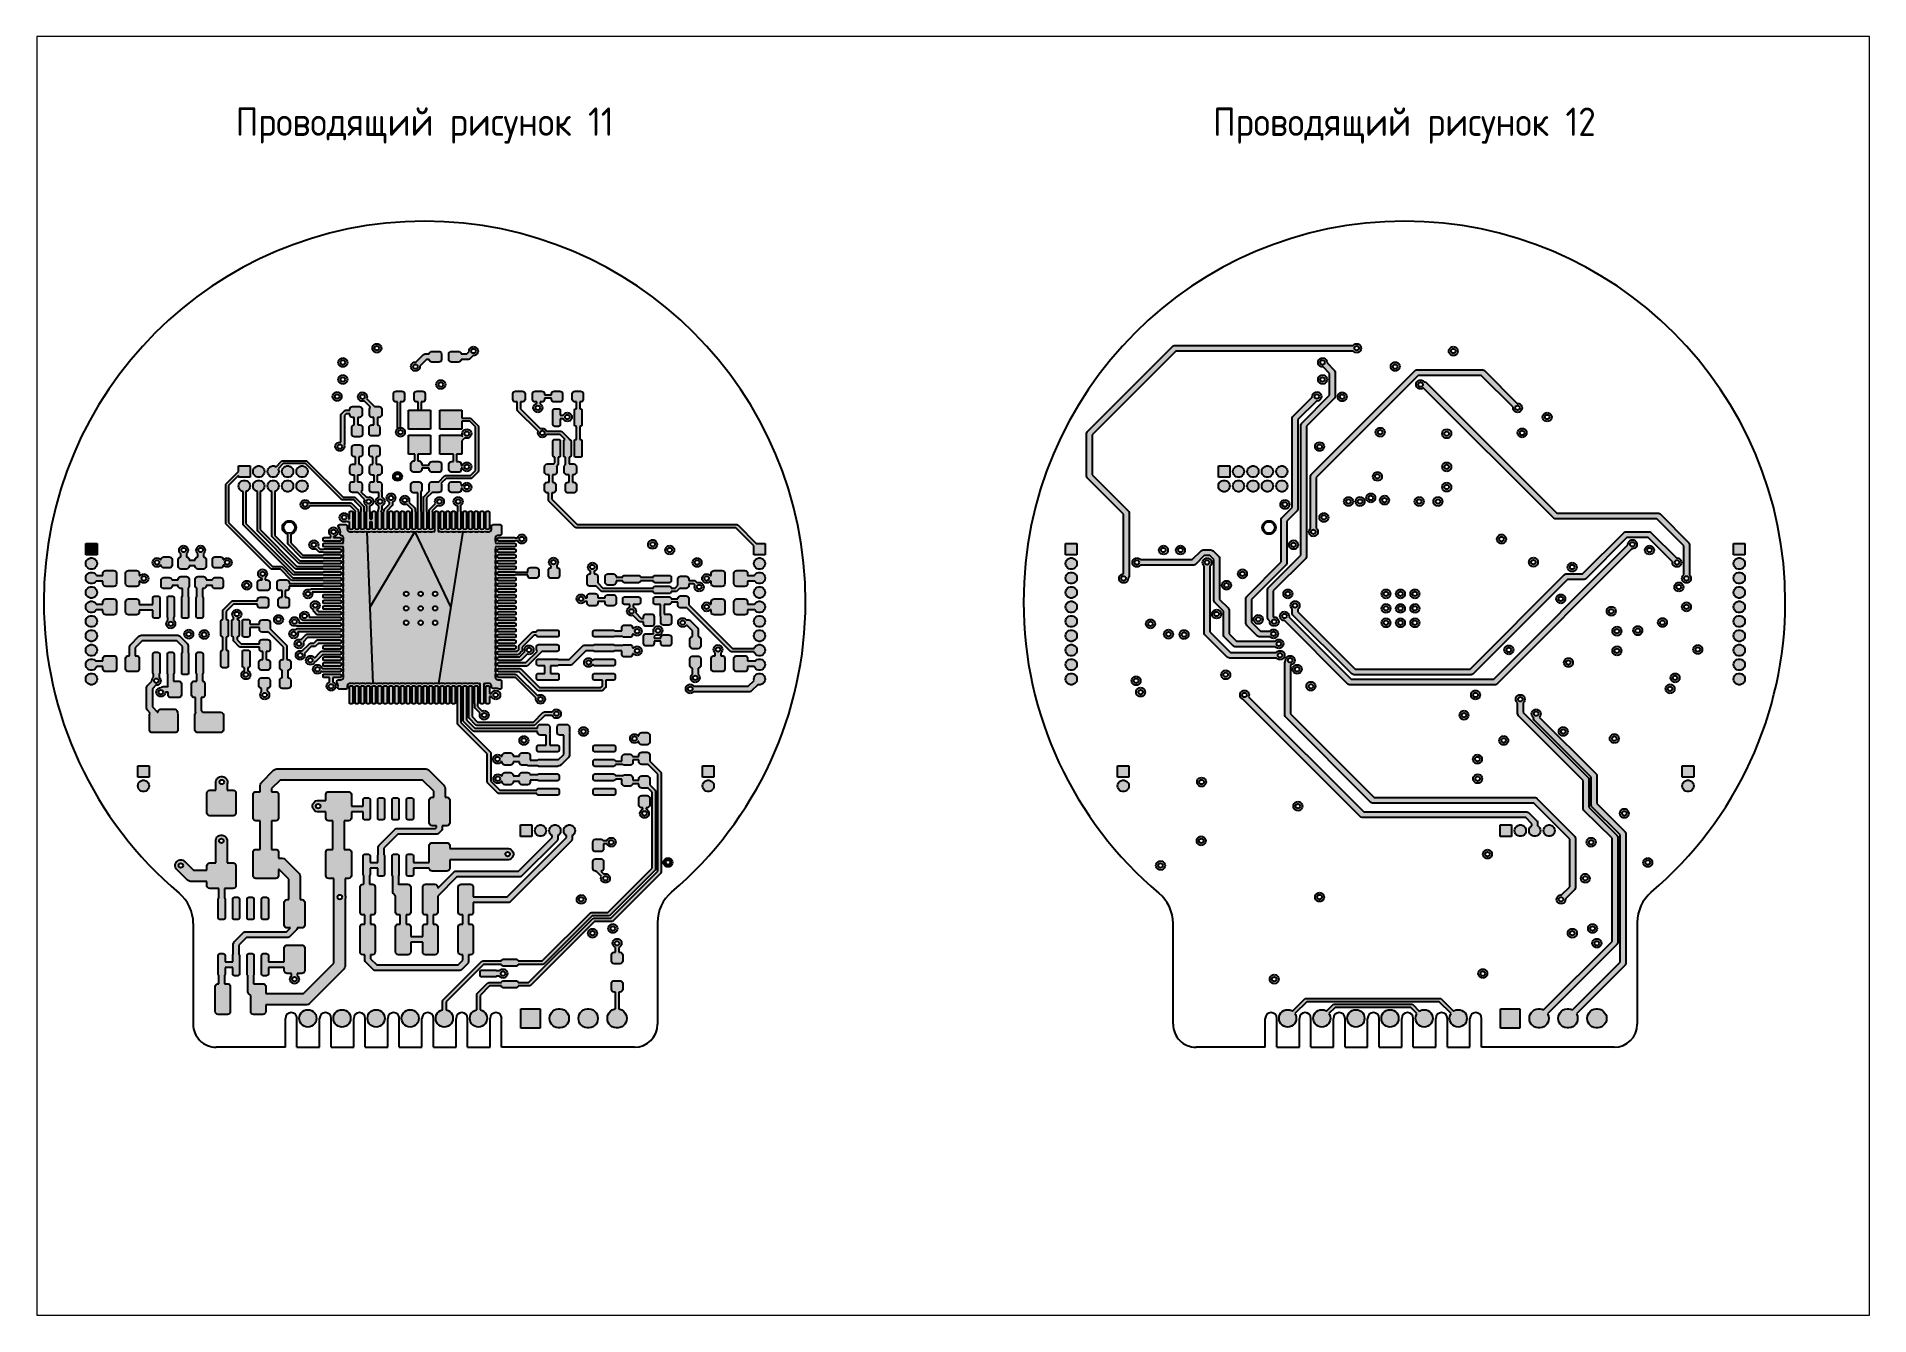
# Paper-space layout 'Лист1' of a CAD drawing. Header units: millimetres. Extents: x 29 to 259, y 20 to 181.
# The model-space entities are those that its viewports show. They can reach past a viewport. Long polylines and large blocks are cut down to what shows.
import ezdxf

# ---------------------------------------------------------------- set-up
doc = ezdxf.new("R2010")
doc.units = ezdxf.units.MM
doc.layers.add('BLACK', color=7, linetype='Continuous')
doc.styles.add('СПДС', font='isocpeur.ttf', dxfattribs={"width": 0.9})

psp = doc.layouts.new('Лист1')

msp = doc.modelspace()

# ---------------------------------------------------------------- texts
at = {"char_height": 2.5, "attachment_point": 2, "style": 'СПДС'}
for s, insert in [('\\pxqc;Проводящий рисунок 11', (-3808.58, -42.73)), ('\\pxqc;Проводящий рисунок 12', (-3722.41, -42.74))]:
    msp.add_mtext_dynamic_manual_height_columns(s, width=34.7669, gutter_width=12.5, heights=[0], dxfattribs=dict(at, insert=insert))

# ---------------------------------------------------------------- hatches: boundary and pattern name
h = msp.add_hatch(color=256)
h.dxf.hatch_style = 1
h.paths.add_polyline_path([(-3814.99, -77.56), (-3815.01, -77.54), (-3815.05, -77.52), (-3815.08, -77.52), (-3818.71, -77.52), (-3818.77, -77.41), (-3818.86, -77.32), (-3818.97, -77.27), (-3819.09, -77.25), (-3819.21, -77.27), (-3819.33, -77.32), (-3819.41, -77.41), (-3819.47, -77.52), (-3819.49, -77.65), (-3819.47, -77.77), (-3819.41, -77.88), (-3819.33, -77.97), (-3819.21, -78.03), (-3819.09, -78.05), (-3818.97, -78.03), (-3818.86, -77.97), (-3818.77, -77.88), (-3818.71, -77.77), (-3815.13, -77.77), (-3814.67, -78.23), (-3814.67, -78.27), (-3814.67, -78.27), (-3814.69, -78.29), (-3814.69, -78.32), (-3814.69, -79.77), (-3814.69, -79.8), (-3814.67, -79.82), (-3814.65, -79.84), (-3814.62, -79.85), (-3814.47, -79.85), (-3814.44, -79.84), (-3814.41, -79.82), (-3814.4, -79.8), (-3814.39, -79.77), (-3814.39, -78.32), (-3814.4, -78.29), (-3814.41, -78.27), (-3814.42, -78.27), (-3814.42, -78.18), (-3814.42, -78.16), (-3814.43, -78.14), (-3814.44, -78.11), (-3814.45, -78.09)])
h.paths.add_polyline_path([(-3819.29, -77.65, -1), (-3818.89, -77.65, -1)], flags=16)
h.paths.add_polyline_path([(-3815.9, -68.04), (-3815.96, -67.93), (-3816.04, -67.84), (-3816.16, -67.78), (-3816.28, -67.76), (-3816.4, -67.78), (-3816.51, -67.84), (-3816.6, -67.93), (-3816.66, -68.04), (-3816.68, -68.16), (-3816.66, -68.29), (-3816.6, -68.4), (-3816.51, -68.49), (-3816.4, -68.54), (-3816.28, -68.56), (-3816.16, -68.54), (-3816.04, -68.49), (-3815.96, -68.4), (-3815.9, -68.29), (-3815.88, -68.16)])
h.paths.add_polyline_path([(-3816.08, -68.16, -1), (-3816.48, -68.16, -1)], flags=16)
h.paths.add_polyline_path([(-3815.38, -66.66), (-3815.4, -66.54), (-3815.46, -66.43), (-3815.54, -66.34), (-3815.66, -66.28), (-3815.78, -66.26), (-3815.9, -66.28), (-3816.01, -66.34), (-3816.1, -66.43), (-3816.16, -66.54), (-3816.18, -66.66), (-3816.16, -66.79), (-3816.1, -66.9), (-3816.01, -66.99), (-3815.9, -67.04), (-3815.78, -67.06), (-3815.66, -67.04), (-3815.54, -66.99), (-3815.46, -66.9), (-3815.4, -66.79)])
h.paths.add_polyline_path([(-3815.98, -66.66, -1), (-3815.58, -66.66, -1)], flags=16)
h.paths.add_polyline_path([(-3815.38, -65.16), (-3815.4, -65.04), (-3815.46, -64.93), (-3815.54, -64.84), (-3815.66, -64.78), (-3815.78, -64.76), (-3815.9, -64.78), (-3816.01, -64.84), (-3816.1, -64.93), (-3816.16, -65.04), (-3816.18, -65.16), (-3816.16, -65.29), (-3816.1, -65.4), (-3816.01, -65.49), (-3815.9, -65.54), (-3815.78, -65.56), (-3815.66, -65.54), (-3815.54, -65.49), (-3815.46, -65.4), (-3815.4, -65.29)])
h.paths.add_polyline_path([(-3815.98, -65.16, -1), (-3815.58, -65.16, -1)], flags=16)
h.paths.add_polyline_path([(-3812.4, -63.79), (-3812.46, -63.68), (-3812.54, -63.59), (-3812.66, -63.53), (-3812.78, -63.51), (-3812.9, -63.53), (-3813.01, -63.59), (-3813.1, -63.68), (-3813.16, -63.79), (-3813.18, -63.91), (-3813.16, -64.04), (-3813.1, -64.15), (-3813.01, -64.24), (-3812.9, -64.29), (-3812.78, -64.31), (-3812.66, -64.29), (-3812.54, -64.24), (-3812.46, -64.15), (-3812.4, -64.04), (-3812.38, -63.91)])
h.paths.add_polyline_path([(-3812.58, -63.91, -1), (-3812.98, -63.91, -1)], flags=16)
h.paths.add_polyline_path([(-3807.1, -64.43), (-3807.12, -64.33), (-3807.17, -64.26), (-3807.25, -64.21), (-3807.34, -64.19), (-3807.94, -64.19), (-3808.03, -64.21), (-3808.11, -64.26), (-3808.16, -64.33), (-3808.18, -64.41), (-3808.53, -64.41), (-3808.58, -64.42), (-3808.67, -64.46), (-3808.71, -64.49), (-3809.35, -65.13), (-3809.39, -65.13), (-3809.52, -65.15), (-3809.63, -65.2), (-3809.72, -65.29), (-3809.77, -65.4), (-3809.79, -65.53), (-3809.77, -65.65), (-3809.72, -65.76), (-3809.63, -65.85), (-3809.52, -65.91), (-3809.39, -65.93), (-3809.27, -65.91), (-3809.16, -65.85), (-3809.07, -65.76), (-3809.01, -65.65), (-3808.99, -65.53), (-3809, -65.49), (-3808.43, -64.91), (-3808.18, -64.91), (-3808.16, -64.99), (-3808.11, -65.07), (-3808.03, -65.12), (-3807.94, -65.14), (-3807.34, -65.14), (-3807.25, -65.12), (-3807.17, -65.07), (-3807.12, -64.99), (-3807.1, -64.9)])
h.paths.add_polyline_path([(-3809.19, -65.53, -1), (-3809.59, -65.53, -1)], flags=16)
h.paths.add_polyline_path([(-3806.93, -66.78), (-3807.04, -66.73), (-3807.16, -66.71), (-3807.29, -66.73), (-3807.4, -66.78), (-3807.49, -66.87), (-3807.54, -66.98), (-3807.56, -67.11), (-3807.54, -67.23), (-3807.49, -67.34), (-3807.4, -67.43), (-3807.29, -67.49), (-3807.16, -67.51), (-3807.04, -67.49), (-3806.93, -67.43), (-3806.84, -67.34), (-3806.78, -67.23), (-3806.76, -67.11), (-3806.78, -66.98), (-3806.84, -66.87)])
h.paths.add_polyline_path([(-3806.96, -67.11, -1), (-3807.36, -67.11, -1)], flags=16)
h.paths.add_polyline_path([(-3804.32, -64.56), (-3804.28, -64.56), (-3804.16, -64.54), (-3804.04, -64.49), (-3803.96, -64.4), (-3803.9, -64.29), (-3803.88, -64.16), (-3803.9, -64.04), (-3803.96, -63.93), (-3804.04, -63.84), (-3804.16, -63.78), (-3804.28, -63.76), (-3804.4, -63.78), (-3804.51, -63.84), (-3804.6, -63.93), (-3804.66, -64.04), (-3804.68, -64.16), (-3804.67, -64.2), (-3804.88, -64.41), (-3805.38, -64.41), (-3805.4, -64.33), (-3805.45, -64.26), (-3805.53, -64.21), (-3805.62, -64.19), (-3806.22, -64.19), (-3806.31, -64.21), (-3806.38, -64.26), (-3806.44, -64.33), (-3806.45, -64.43), (-3806.45, -64.9), (-3806.44, -64.99), (-3806.38, -65.07), (-3806.31, -65.12), (-3806.22, -65.14), (-3805.62, -65.14), (-3805.53, -65.12), (-3805.45, -65.07), (-3805.4, -64.99), (-3805.38, -64.91), (-3804.78, -64.91), (-3804.73, -64.91), (-3804.64, -64.87), (-3804.6, -64.84)])
h.paths.add_polyline_path([(-3804.48, -64.16, -1), (-3804.08, -64.16, -1)], flags=16)
h = msp.add_hatch(color=256)
h.dxf.hatch_style = 1
h.paths.add_polyline_path([(-3746.61, -78.41), (-3746.61, -78.36), (-3746.65, -78.27), (-3746.68, -78.24), (-3749.86, -75.06), (-3749.86, -71.52), (-3742.5, -64.16), (-3726.91, -64.16), (-3726.84, -64.24), (-3726.73, -64.29), (-3726.61, -64.31), (-3726.48, -64.29), (-3726.37, -64.24), (-3726.28, -64.15), (-3726.23, -64.04), (-3726.21, -63.91), (-3726.23, -63.79), (-3726.28, -63.68), (-3726.37, -63.59), (-3726.48, -63.53), (-3726.61, -63.51), (-3726.73, -63.53), (-3726.84, -63.59), (-3726.91, -63.66), (-3742.61, -63.66), (-3742.65, -63.67), (-3742.74, -63.71), (-3742.78, -63.74), (-3750.28, -71.24), (-3750.31, -71.27), (-3750.31, -71.27), (-3750.35, -71.36), (-3750.36, -71.41), (-3750.36, -75.16), (-3750.35, -75.21), (-3750.31, -75.3), (-3750.28, -75.34), (-3747.11, -78.52), (-3747.11, -83.76), (-3747.23, -83.78), (-3747.34, -83.84), (-3747.43, -83.93), (-3747.49, -84.04), (-3747.51, -84.16), (-3747.49, -84.29), (-3747.43, -84.4), (-3747.34, -84.49), (-3747.23, -84.54), (-3747.11, -84.56), (-3746.98, -84.54), (-3746.87, -84.49), (-3746.78, -84.4), (-3746.73, -84.29), (-3746.71, -84.16), (-3746.71, -84.12), (-3746.68, -84.09), (-3746.65, -84.05), (-3746.61, -83.96), (-3746.61, -83.91)])
h.paths.add_polyline_path([(-3746.91, -84.16, -1), (-3747.31, -84.16, -1)], flags=16)
h.paths.add_polyline_path([(-3726.81, -63.91, -1), (-3726.41, -63.91, -1)], flags=16)
h.paths.add_polyline_path([(-3728.51, -66.01), (-3728.51, -65.96), (-3728.55, -65.87), (-3728.58, -65.84), (-3729.21, -65.2), (-3729.21, -65.16), (-3729.23, -65.04), (-3729.28, -64.93), (-3729.37, -64.84), (-3729.48, -64.78), (-3729.61, -64.76), (-3729.73, -64.78), (-3729.84, -64.84), (-3729.93, -64.93), (-3729.99, -65.04), (-3730.01, -65.16), (-3729.99, -65.29), (-3729.93, -65.4), (-3729.84, -65.49), (-3729.73, -65.54), (-3729.61, -65.56), (-3729.57, -65.56), (-3729.01, -66.12), (-3729.01, -68.05), (-3731.44, -70.49), (-3731.47, -70.52), (-3731.47, -70.52), (-3731.51, -70.61), (-3731.52, -70.66), (-3731.52, -82.12), (-3734.36, -84.96), (-3734.4, -85), (-3734.4, -85), (-3734.43, -85.09), (-3734.44, -85.14), (-3734.44, -87.63), (-3734.43, -87.68), (-3734.4, -87.77), (-3734.36, -87.81), (-3734.25, -87.92), (-3734.26, -87.96), (-3734.24, -88.09), (-3734.18, -88.2), (-3734.09, -88.29), (-3733.98, -88.34), (-3733.86, -88.36), (-3733.73, -88.34), (-3733.62, -88.29), (-3733.53, -88.2), (-3733.48, -88.09), (-3733.46, -87.96), (-3733.48, -87.84), (-3733.53, -87.73), (-3733.62, -87.64), (-3733.73, -87.58), (-3733.86, -87.56), (-3733.9, -87.57), (-3733.94, -87.53), (-3733.94, -85.24), (-3731.09, -82.4), (-3731.06, -82.36), (-3731.02, -82.27), (-3731.02, -82.22), (-3731.02, -70.77), (-3728.58, -68.33), (-3728.55, -68.29), (-3728.51, -68.2), (-3728.51, -68.15)])
h.paths.add_polyline_path([(-3729.81, -65.16, -1), (-3729.41, -65.16, -1)], flags=16)
h.paths.add_polyline_path([(-3733.66, -87.96, -1), (-3734.06, -87.96, -1)], flags=16)
h.paths.add_polyline_path([(-3730.15, -68.56), (-3730.11, -68.56), (-3729.98, -68.54), (-3729.87, -68.49), (-3729.78, -68.4), (-3729.73, -68.29), (-3729.71, -68.16), (-3729.73, -68.04), (-3729.78, -67.93), (-3729.87, -67.84), (-3729.98, -67.78), (-3730.11, -67.76), (-3730.23, -67.78), (-3730.34, -67.84), (-3730.43, -67.93), (-3730.49, -68.04), (-3730.51, -68.16), (-3730.5, -68.2), (-3732.21, -69.91), (-3732.24, -69.95), (-3732.24, -69.95), (-3732.27, -70.04), (-3732.28, -70.09), (-3732.28, -77.92), (-3733.18, -78.83), (-3733.21, -78.87), (-3733.21, -78.87), (-3733.25, -78.96), (-3733.26, -79.01), (-3733.26, -82.71), (-3736.28, -85.74), (-3736.31, -85.78), (-3736.31, -85.78), (-3736.35, -85.87), (-3736.36, -85.92), (-3736.36, -88.12), (-3736.35, -88.16), (-3736.31, -88.25), (-3736.28, -88.29), (-3735.36, -89.21), (-3735.33, -89.24), (-3735.23, -89.28), (-3735.19, -89.29), (-3734.23, -89.29), (-3734.16, -89.36), (-3734.05, -89.42), (-3733.92, -89.44), (-3733.8, -89.42), (-3733.69, -89.36), (-3733.6, -89.27), (-3733.54, -89.16), (-3733.52, -89.04), (-3733.54, -88.91), (-3733.6, -88.8), (-3733.69, -88.71), (-3733.8, -88.66), (-3733.92, -88.64), (-3734.05, -88.66), (-3734.16, -88.71), (-3734.23, -88.79), (-3735.08, -88.79), (-3735.86, -88.01), (-3735.86, -86.02), (-3732.83, -82.99), (-3732.8, -82.95), (-3732.76, -82.86), (-3732.76, -82.82), (-3732.76, -79.11), (-3731.85, -78.21), (-3731.82, -78.17), (-3731.78, -78.08), (-3731.78, -78.03), (-3731.78, -70.19)])
h.paths.add_polyline_path([(-3730.31, -68.16, -1), (-3729.91, -68.16, -1)], flags=16)
h.paths.add_polyline_path([(-3733.72, -89.04, -1), (-3734.12, -89.04, -1)], flags=16)
h = msp.add_hatch(color=256)
h.dxf.hatch_style = 1
h.paths.add_polyline_path([(-3729.37, -66.34), (-3729.48, -66.28), (-3729.61, -66.26), (-3729.73, -66.28), (-3729.84, -66.34), (-3729.93, -66.43), (-3729.99, -66.54), (-3730.01, -66.66), (-3729.99, -66.79), (-3729.93, -66.9), (-3729.84, -66.99), (-3729.73, -67.04), (-3729.61, -67.06), (-3729.48, -67.04), (-3729.37, -66.99), (-3729.28, -66.9), (-3729.23, -66.79), (-3729.21, -66.66), (-3729.23, -66.54), (-3729.28, -66.43)])
h.paths.add_polyline_path([(-3729.41, -66.66, -1), (-3729.81, -66.66, -1)], flags=16)
h.paths.add_polyline_path([(-3727.65, -67.86), (-3727.76, -67.8), (-3727.88, -67.78), (-3728, -67.8), (-3728.12, -67.86), (-3728.2, -67.95), (-3728.26, -68.06), (-3728.28, -68.18), (-3728.26, -68.31), (-3728.2, -68.42), (-3728.12, -68.51), (-3728, -68.56), (-3727.88, -68.58), (-3727.76, -68.56), (-3727.65, -68.51), (-3727.56, -68.42), (-3727.5, -68.31), (-3727.48, -68.18), (-3727.5, -68.06), (-3727.56, -67.95)])
h.paths.add_polyline_path([(-3727.68, -68.18, -1), (-3728.08, -68.18, -1)], flags=16)
h.paths.add_polyline_path([(-3729.75, -72.19), (-3729.87, -72.17), (-3729.99, -72.19), (-3730.11, -72.24), (-3730.19, -72.33), (-3730.25, -72.44), (-3730.27, -72.57), (-3730.25, -72.69), (-3730.19, -72.8), (-3730.11, -72.89), (-3729.99, -72.95), (-3729.87, -72.97), (-3729.75, -72.95), (-3729.63, -72.89), (-3729.55, -72.8), (-3729.49, -72.69), (-3729.47, -72.57), (-3729.49, -72.44), (-3729.55, -72.33), (-3729.63, -72.24)])
h.paths.add_polyline_path([(-3729.67, -72.57, -1), (-3730.07, -72.57, -1)], flags=16)
h.paths.add_polyline_path([(-3724.21, -71.06), (-3724.3, -70.97), (-3724.41, -70.92), (-3724.54, -70.9), (-3724.66, -70.92), (-3724.77, -70.97), (-3724.86, -71.06), (-3724.92, -71.17), (-3724.94, -71.3), (-3724.92, -71.42), (-3724.86, -71.53), (-3724.77, -71.62), (-3724.66, -71.68), (-3724.54, -71.7), (-3724.41, -71.68), (-3724.3, -71.62), (-3724.21, -71.53), (-3724.16, -71.42), (-3724.14, -71.3), (-3724.16, -71.17)])
h.paths.add_polyline_path([(-3724.34, -71.3, -1), (-3724.74, -71.3, -1)], flags=16)
h.paths.add_polyline_path([(-3722.84, -65.65), (-3722.82, -65.53), (-3722.84, -65.4), (-3722.9, -65.29), (-3722.99, -65.2), (-3723.1, -65.15), (-3723.22, -65.13), (-3723.34, -65.15), (-3723.46, -65.2), (-3723.54, -65.29), (-3723.6, -65.4), (-3723.62, -65.53), (-3723.6, -65.65), (-3723.54, -65.76), (-3723.46, -65.85), (-3723.34, -65.91), (-3723.22, -65.93), (-3723.1, -65.91), (-3722.99, -65.85), (-3722.9, -65.76)])
h.paths.add_polyline_path([(-3723.42, -65.53, -1), (-3723.02, -65.53, -1)], flags=16)
h.paths.add_polyline_path([(-3718.46, -71.1), (-3718.57, -71.05), (-3718.69, -71.03), (-3718.82, -71.05), (-3718.93, -71.1), (-3719.02, -71.19), (-3719.07, -71.3), (-3719.09, -71.43), (-3719.07, -71.55), (-3719.02, -71.66), (-3718.93, -71.75), (-3718.82, -71.81), (-3718.69, -71.83), (-3718.57, -71.81), (-3718.46, -71.75), (-3718.37, -71.66), (-3718.31, -71.55), (-3718.29, -71.43), (-3718.31, -71.3), (-3718.37, -71.19)])
h.paths.add_polyline_path([(-3718.49, -71.43, -1), (-3718.89, -71.43, -1)], flags=16)
h.paths.add_polyline_path([(-3717.78, -64.4), (-3717.73, -64.29), (-3717.71, -64.16), (-3717.73, -64.04), (-3717.78, -63.93), (-3717.87, -63.84), (-3717.98, -63.78), (-3718.11, -63.76), (-3718.23, -63.78), (-3718.34, -63.84), (-3718.43, -63.93), (-3718.49, -64.04), (-3718.51, -64.16), (-3718.49, -64.29), (-3718.43, -64.4), (-3718.34, -64.49), (-3718.23, -64.54), (-3718.11, -64.56), (-3717.98, -64.54), (-3717.87, -64.49)])
h.paths.add_polyline_path([(-3718.31, -64.16, -1), (-3717.91, -64.16, -1)], flags=16)
h.paths.add_polyline_path([(-3711.93, -70.98), (-3712.06, -70.96), (-3712.18, -70.98), (-3712.29, -71.04), (-3712.38, -71.13), (-3712.44, -71.24), (-3712.46, -71.36), (-3712.44, -71.49), (-3712.38, -71.6), (-3712.29, -71.69), (-3712.18, -71.74), (-3712.06, -71.76), (-3711.93, -71.74), (-3711.82, -71.69), (-3711.73, -71.6), (-3711.68, -71.49), (-3711.66, -71.36), (-3711.68, -71.24), (-3711.73, -71.13), (-3711.82, -71.04)])
h.paths.add_polyline_path([(-3711.86, -71.36, -1), (-3712.26, -71.36, -1)], flags=16)
h.paths.add_polyline_path([(-3709.48, -70.09), (-3709.46, -69.96), (-3709.48, -69.84), (-3709.53, -69.73), (-3709.62, -69.64), (-3709.73, -69.58), (-3709.86, -69.56), (-3709.98, -69.58), (-3710.09, -69.64), (-3710.18, -69.73), (-3710.24, -69.84), (-3710.26, -69.96), (-3710.24, -70.09), (-3710.18, -70.2), (-3710.09, -70.29), (-3709.98, -70.34), (-3709.86, -70.36), (-3709.73, -70.34), (-3709.62, -70.29), (-3709.53, -70.2)])
h.paths.add_polyline_path([(-3710.06, -69.96, -1), (-3709.66, -69.96, -1)], flags=16)
h.paths.add_polyline_path([(-3718.29, -74.35), (-3718.31, -74.22), (-3718.37, -74.11), (-3718.46, -74.02), (-3718.57, -73.96), (-3718.69, -73.95), (-3718.82, -73.96), (-3718.93, -74.02), (-3719.02, -74.11), (-3719.07, -74.22), (-3719.09, -74.35), (-3719.07, -74.47), (-3719.02, -74.58), (-3718.93, -74.67), (-3718.82, -74.73), (-3718.69, -74.75), (-3718.57, -74.73), (-3718.46, -74.67), (-3718.37, -74.58), (-3718.31, -74.47)])
h.paths.add_polyline_path([(-3718.89, -74.35, -1), (-3718.49, -74.35, -1)], flags=16)
h.paths.add_polyline_path([(-3718.37, -75.89), (-3718.46, -75.8), (-3718.57, -75.74), (-3718.69, -75.72), (-3718.82, -75.74), (-3718.93, -75.8), (-3719.02, -75.89), (-3719.07, -76), (-3719.09, -76.12), (-3719.07, -76.25), (-3719.02, -76.36), (-3718.93, -76.45), (-3718.82, -76.5), (-3718.69, -76.52), (-3718.57, -76.5), (-3718.46, -76.45), (-3718.37, -76.36), (-3718.31, -76.25), (-3718.29, -76.12), (-3718.31, -76)])
h.paths.add_polyline_path([(-3718.49, -76.12, -1), (-3718.89, -76.12, -1)], flags=16)
h.paths.add_polyline_path([(-3719.06, -77.39), (-3719.08, -77.27), (-3719.13, -77.16), (-3719.22, -77.07), (-3719.33, -77.01), (-3719.46, -76.99), (-3719.58, -77.01), (-3719.69, -77.07), (-3719.78, -77.16), (-3719.84, -77.27), (-3719.86, -77.39), (-3719.84, -77.52), (-3719.78, -77.63), (-3719.69, -77.72), (-3719.58, -77.77), (-3719.46, -77.79), (-3719.33, -77.77), (-3719.22, -77.72), (-3719.13, -77.63), (-3719.08, -77.52)])
h.paths.add_polyline_path([(-3719.66, -77.39, -1), (-3719.26, -77.39, -1)], flags=16)
h.paths.add_polyline_path([(-3720.73, -77.27), (-3720.78, -77.16), (-3720.87, -77.07), (-3720.98, -77.01), (-3721.11, -76.99), (-3721.23, -77.01), (-3721.34, -77.07), (-3721.43, -77.16), (-3721.49, -77.27), (-3721.51, -77.39), (-3721.49, -77.52), (-3721.43, -77.63), (-3721.34, -77.72), (-3721.23, -77.77), (-3721.11, -77.79), (-3720.98, -77.77), (-3720.87, -77.72), (-3720.78, -77.63), (-3720.73, -77.52), (-3720.71, -77.39)])
h.paths.add_polyline_path([(-3720.91, -77.39, -1), (-3721.31, -77.39, -1)], flags=16)
h.paths.add_polyline_path([(-3724.98, -76.95), (-3725.04, -76.84), (-3725.13, -76.75), (-3725.24, -76.7), (-3725.37, -76.68), (-3725.49, -76.7), (-3725.6, -76.75), (-3725.69, -76.84), (-3725.75, -76.95), (-3725.77, -77.08), (-3725.75, -77.2), (-3725.69, -77.31), (-3725.6, -77.4), (-3725.49, -77.46), (-3725.37, -77.48), (-3725.24, -77.46), (-3725.13, -77.4), (-3725.04, -77.31), (-3724.98, -77.2), (-3724.97, -77.08)])
h.paths.add_polyline_path([(-3725.17, -77.08, -1), (-3725.57, -77.08, -1)], flags=16)
h.paths.add_polyline_path([(-3725.93, -77.27), (-3725.99, -77.16), (-3726.08, -77.07), (-3726.19, -77.01), (-3726.31, -76.99), (-3726.44, -77.01), (-3726.55, -77.07), (-3726.64, -77.16), (-3726.69, -77.27), (-3726.71, -77.39), (-3726.69, -77.52), (-3726.64, -77.63), (-3726.55, -77.72), (-3726.44, -77.77), (-3726.31, -77.79), (-3726.19, -77.77), (-3726.08, -77.72), (-3725.99, -77.63), (-3725.93, -77.52), (-3725.91, -77.39)])
h.paths.add_polyline_path([(-3726.11, -77.39, -1), (-3726.51, -77.39, -1)], flags=16)
h.paths.add_polyline_path([(-3726.95, -77.27), (-3727.01, -77.16), (-3727.09, -77.07), (-3727.21, -77.01), (-3727.33, -76.99), (-3727.45, -77.01), (-3727.57, -77.07), (-3727.65, -77.16), (-3727.71, -77.27), (-3727.73, -77.39), (-3727.71, -77.52), (-3727.65, -77.63), (-3727.57, -77.72), (-3727.45, -77.77), (-3727.33, -77.79), (-3727.21, -77.77), (-3727.09, -77.72), (-3727.01, -77.63), (-3726.95, -77.52), (-3726.93, -77.39)])
h.paths.add_polyline_path([(-3727.13, -77.39, -1), (-3727.53, -77.39, -1)], flags=16)
h.paths.add_polyline_path([(-3724.47, -75.42), (-3724.41, -75.31), (-3724.39, -75.18), (-3724.41, -75.06), (-3724.47, -74.95), (-3724.55, -74.86), (-3724.67, -74.8), (-3724.79, -74.78), (-3724.91, -74.8), (-3725.03, -74.86), (-3725.11, -74.95), (-3725.17, -75.06), (-3725.19, -75.18), (-3725.17, -75.31), (-3725.11, -75.42), (-3725.03, -75.51), (-3724.91, -75.56), (-3724.79, -75.58), (-3724.67, -75.56), (-3724.55, -75.51)])
h.paths.add_polyline_path([(-3724.99, -75.18, -1), (-3724.59, -75.18, -1)], flags=16)
h.paths.add_polyline_path([(-3723.83, -77.03), (-3723.92, -76.94), (-3724.03, -76.89), (-3724.16, -76.87), (-3724.28, -76.89), (-3724.39, -76.94), (-3724.48, -77.03), (-3724.54, -77.14), (-3724.56, -77.27), (-3724.54, -77.39), (-3724.48, -77.5), (-3724.39, -77.59), (-3724.28, -77.65), (-3724.16, -77.67), (-3724.03, -77.65), (-3723.92, -77.59), (-3723.83, -77.5), (-3723.77, -77.39), (-3723.76, -77.27), (-3723.77, -77.14)])
h.paths.add_polyline_path([(-3723.96, -77.27, -1), (-3724.36, -77.27, -1)], flags=16)
h.paths.add_polyline_path([(-3713.49, -80.82), (-3713.47, -80.7), (-3713.49, -80.57), (-3713.54, -80.46), (-3713.63, -80.37), (-3713.74, -80.31), (-3713.87, -80.3), (-3713.99, -80.31), (-3714.1, -80.37), (-3714.19, -80.46), (-3714.25, -80.57), (-3714.27, -80.7), (-3714.25, -80.82), (-3714.19, -80.93), (-3714.1, -81.02), (-3713.99, -81.08), (-3713.87, -81.1), (-3713.74, -81.08), (-3713.63, -81.02), (-3713.54, -80.93)])
h.paths.add_polyline_path([(-3714.07, -80.7, -1), (-3713.67, -80.7, -1)], flags=16)
h.paths.add_polyline_path([(-3710.84, -82.4), (-3710.95, -82.35), (-3711.07, -82.33), (-3711.2, -82.35), (-3711.31, -82.4), (-3711.4, -82.49), (-3711.45, -82.6), (-3711.47, -82.73), (-3711.45, -82.85), (-3711.4, -82.96), (-3711.31, -83.05), (-3711.2, -83.11), (-3711.07, -83.13), (-3710.95, -83.11), (-3710.84, -83.05), (-3710.75, -82.96), (-3710.69, -82.85), (-3710.67, -82.73), (-3710.69, -82.6), (-3710.75, -82.49)])
h.paths.add_polyline_path([(-3710.87, -82.73, -1), (-3711.27, -82.73, -1)], flags=16)
h.paths.add_polyline_path([(-3708.53, -85.58), (-3708.66, -85.56), (-3708.78, -85.58), (-3708.89, -85.64), (-3708.98, -85.73), (-3709.04, -85.84), (-3709.06, -85.96), (-3709.04, -86.09), (-3708.98, -86.2), (-3708.89, -86.29), (-3708.78, -86.34), (-3708.66, -86.36), (-3708.53, -86.34), (-3708.42, -86.29), (-3708.33, -86.2), (-3708.28, -86.09), (-3708.26, -85.96), (-3708.28, -85.84), (-3708.33, -85.73), (-3708.42, -85.64)])
h.paths.add_polyline_path([(-3708.46, -85.96, -1), (-3708.86, -85.96, -1)], flags=16)
h.paths.add_polyline_path([(-3707.28, -83.29), (-3707.26, -83.16), (-3707.28, -83.04), (-3707.33, -82.93), (-3707.42, -82.84), (-3707.53, -82.78), (-3707.66, -82.76), (-3707.78, -82.78), (-3707.89, -82.84), (-3707.98, -82.93), (-3708.04, -83.04), (-3708.06, -83.16), (-3708.04, -83.29), (-3707.98, -83.4), (-3707.89, -83.49), (-3707.78, -83.54), (-3707.66, -83.56), (-3707.53, -83.54), (-3707.42, -83.49), (-3707.33, -83.4)])
h.paths.add_polyline_path([(-3707.86, -83.16, -1), (-3707.46, -83.16, -1)], flags=16)
h = msp.add_hatch(color=256)
h.dxf.hatch_style = 1
h.paths.add_polyline_path([(-3721.2, -66.3), (-3715.66, -66.3), (-3712.85, -69.11), (-3712.86, -69.16), (-3712.84, -69.29), (-3712.78, -69.4), (-3712.69, -69.49), (-3712.58, -69.54), (-3712.46, -69.56), (-3712.33, -69.54), (-3712.22, -69.49), (-3712.13, -69.4), (-3712.08, -69.29), (-3712.06, -69.16), (-3712.08, -69.04), (-3712.13, -68.93), (-3712.22, -68.84), (-3712.33, -68.78), (-3712.46, -68.76), (-3712.49, -68.77), (-3715.38, -65.87), (-3715.42, -65.84), (-3715.51, -65.8), (-3715.56, -65.8), (-3721.3, -65.8), (-3721.35, -65.8), (-3721.44, -65.84), (-3721.44, -65.84), (-3721.48, -65.87), (-3730.59, -74.99), (-3730.62, -75.02), (-3730.62, -75.02), (-3730.66, -75.11), (-3730.67, -75.16), (-3730.67, -79.75), (-3730.74, -79.83), (-3730.8, -79.94), (-3730.82, -80.06), (-3730.8, -80.18), (-3730.74, -80.3), (-3730.65, -80.38), (-3730.54, -80.44), (-3730.42, -80.46), (-3730.29, -80.44), (-3730.18, -80.38), (-3730.09, -80.3), (-3730.04, -80.18), (-3730.02, -80.06), (-3730.04, -79.94), (-3730.09, -79.83), (-3730.17, -79.75), (-3730.17, -75.27)])
h.paths.add_polyline_path([(-3712.26, -69.16, -1), (-3712.66, -69.16, -1)], flags=16)
h.paths.add_polyline_path([(-3730.22, -80.06, -1), (-3730.62, -80.06, -1)], flags=16)
h.paths.add_polyline_path([(-3720.51, -66.93), (-3720.54, -66.9), (-3720.63, -66.86), (-3720.68, -66.86), (-3720.76, -66.78), (-3720.87, -66.73), (-3720.99, -66.71), (-3721.11, -66.73), (-3721.23, -66.78), (-3721.31, -66.87), (-3721.37, -66.98), (-3721.39, -67.11), (-3721.37, -67.23), (-3721.31, -67.34), (-3721.23, -67.43), (-3721.11, -67.49), (-3720.99, -67.51), (-3720.87, -67.49), (-3720.76, -67.43), (-3720.73, -67.41), (-3709.3, -78.84), (-3709.27, -78.87), (-3709.17, -78.91), (-3709.13, -78.91), (-3700.21, -78.91), (-3697.84, -81.28), (-3697.84, -83.84), (-3697.93, -83.93), (-3697.99, -84.04), (-3698.01, -84.16), (-3697.99, -84.29), (-3697.93, -84.4), (-3697.84, -84.49), (-3697.73, -84.54), (-3697.61, -84.56), (-3697.48, -84.54), (-3697.37, -84.49), (-3697.28, -84.4), (-3697.23, -84.29), (-3697.21, -84.16), (-3697.23, -84.04), (-3697.28, -83.93), (-3697.34, -83.87), (-3697.34, -81.18), (-3697.35, -81.13), (-3697.39, -81.04), (-3697.42, -81), (-3699.93, -78.49), (-3699.97, -78.46), (-3700.06, -78.42), (-3700.11, -78.41), (-3709.02, -78.41)])
h.paths.add_polyline_path([(-3721.19, -67.11, -1), (-3720.79, -67.11, -1)], flags=16)
h.paths.add_polyline_path([(-3697.41, -84.16, -1), (-3697.81, -84.16, -1)], flags=16)
h = msp.add_hatch(color=256)
h.dxf.hatch_style = 1
h.paths.add_polyline_path([(-3810.35, -67.93), (-3810.37, -67.83), (-3810.42, -67.76), (-3810.5, -67.71), (-3810.59, -67.69), (-3811.09, -67.69), (-3811.18, -67.71), (-3811.26, -67.76), (-3811.31, -67.83), (-3811.33, -67.93), (-3811.33, -68.4), (-3811.31, -68.49), (-3811.26, -68.57), (-3811.18, -68.62), (-3811.09, -68.64), (-3810.97, -68.64), (-3810.97, -71), (-3810.94, -70.97), (-3810.83, -70.92), (-3810.72, -70.9), (-3810.72, -68.64), (-3810.59, -68.64), (-3810.5, -68.62), (-3810.42, -68.57), (-3810.37, -68.49), (-3810.35, -68.4)])
h.paths.add_polyline_path([(-3808.53, -67.93), (-3808.55, -67.83), (-3808.6, -67.76), (-3808.68, -67.71), (-3808.77, -67.69), (-3809.27, -67.69), (-3809.36, -67.71), (-3809.43, -67.76), (-3809.49, -67.83), (-3809.5, -67.93), (-3809.5, -68.4), (-3809.49, -68.49), (-3809.43, -68.57), (-3809.36, -68.62), (-3809.27, -68.64), (-3809.14, -68.64), (-3809.14, -69.37), (-3808.89, -69.37), (-3808.89, -68.64), (-3808.77, -68.64), (-3808.68, -68.62), (-3808.6, -68.57), (-3808.55, -68.49), (-3808.53, -68.4)])
h = msp.add_hatch(color=256)
h.dxf.hatch_style = 1
h.paths.add_polyline_path([(-3784.38, -82.43), (-3784.49, -82.37), (-3784.62, -82.35), (-3784.74, -82.37), (-3784.85, -82.43), (-3784.94, -82.52), (-3785, -82.63), (-3785.02, -82.75), (-3785, -82.87), (-3784.94, -82.99), (-3784.85, -83.07), (-3784.74, -83.13), (-3784.62, -83.15), (-3784.49, -83.13), (-3784.38, -83.07), (-3784.29, -82.99), (-3784.24, -82.87), (-3784.22, -82.75), (-3784.24, -82.63), (-3784.29, -82.52)])
h.paths.add_polyline_path([(-3784.42, -82.75, -1), (-3784.82, -82.75, -1)], flags=16)
h.paths.add_polyline_path([(-3786.71, -81.43), (-3786.79, -81.34), (-3786.91, -81.28), (-3787.03, -81.26), (-3787.15, -81.28), (-3787.26, -81.34), (-3787.35, -81.43), (-3787.41, -81.54), (-3787.43, -81.66), (-3787.41, -81.79), (-3787.35, -81.9), (-3787.26, -81.99), (-3787.15, -82.04), (-3787.03, -82.06), (-3786.91, -82.04), (-3786.79, -81.99), (-3786.71, -81.9), (-3786.65, -81.79), (-3786.63, -81.66), (-3786.65, -81.54)])
h.paths.add_polyline_path([(-3786.83, -81.66, -1), (-3787.23, -81.66, -1)], flags=16)
h.paths.add_polyline_path([(-3788.15, -81.04), (-3788.21, -80.93), (-3788.29, -80.84), (-3788.41, -80.78), (-3788.53, -80.76), (-3788.65, -80.78), (-3788.76, -80.84), (-3788.85, -80.93), (-3788.91, -81.04), (-3788.93, -81.16), (-3788.91, -81.29), (-3788.85, -81.4), (-3788.76, -81.49), (-3788.65, -81.54), (-3788.53, -81.56), (-3788.41, -81.54), (-3788.29, -81.49), (-3788.21, -81.4), (-3788.15, -81.29), (-3788.13, -81.16)])
h.paths.add_polyline_path([(-3788.33, -81.16, -1), (-3788.73, -81.16, -1)], flags=16)
h.paths.add_polyline_path([(-3795.23, -74.33), (-3795.25, -74.23), (-3795.3, -74.16), (-3795.38, -74.11), (-3795.47, -74.09), (-3795.88, -74.09), (-3795.88, -73.49), (-3795.87, -73.49), (-3795.8, -73.48), (-3795.75, -73.45), (-3795.72, -73.39), (-3795.7, -73.33), (-3795.7, -72.1), (-3795.72, -72.03), (-3795.75, -71.98), (-3795.8, -71.95), (-3795.87, -71.93), (-3795.88, -71.93), (-3795.88, -71.9), (-3795.89, -71.88), (-3795.9, -71.85), (-3795.92, -71.83), (-3796.49, -71.26), (-3796.52, -71.24), (-3796.55, -71.23), (-3796.57, -71.22), (-3796.6, -71.21), (-3797.86, -71.21), (-3797.91, -71.13), (-3797.99, -71.04), (-3798.11, -70.98), (-3798.23, -70.96), (-3798.35, -70.98), (-3798.38, -71), (-3800.14, -69.24), (-3800.14, -68.64), (-3799.99, -68.64), (-3799.9, -68.62), (-3799.82, -68.57), (-3799.77, -68.49), (-3799.75, -68.4), (-3799.75, -67.93), (-3799.77, -67.83), (-3799.82, -67.76), (-3799.9, -67.71), (-3799.99, -67.69), (-3800.59, -67.69), (-3800.68, -67.71), (-3800.76, -67.76), (-3800.81, -67.83), (-3800.83, -67.93), (-3800.83, -68.4), (-3800.81, -68.49), (-3800.76, -68.57), (-3800.68, -68.62), (-3800.59, -68.64), (-3800.44, -68.64), (-3800.44, -69.3), (-3800.44, -69.33), (-3800.42, -69.38), (-3800.4, -69.41), (-3798.59, -71.21), (-3798.61, -71.24), (-3798.63, -71.36), (-3798.61, -71.49), (-3798.55, -71.6), (-3798.46, -71.69), (-3798.35, -71.74), (-3798.23, -71.76), (-3798.11, -71.74), (-3797.99, -71.69), (-3797.91, -71.6), (-3797.86, -71.51), (-3796.66, -71.51), (-3796.23, -71.94), (-3796.25, -71.95), (-3796.31, -71.98), (-3796.34, -72.03), (-3796.35, -72.1), (-3796.35, -73.33), (-3796.34, -73.39), (-3796.31, -73.45), (-3796.25, -73.48), (-3796.19, -73.49), (-3796.18, -73.49), (-3796.18, -74.12), (-3796.23, -74.16), (-3796.29, -74.23), (-3796.3, -74.33), (-3796.3, -74.8), (-3796.29, -74.89), (-3796.23, -74.97), (-3796.16, -75.02), (-3796.07, -75.04), (-3795.87, -75.04), (-3795.87, -75.69), (-3795.97, -75.69), (-3796.06, -75.71), (-3796.13, -75.76), (-3796.19, -75.83), (-3796.2, -75.93), (-3796.2, -76.4), (-3796.19, -76.49), (-3796.13, -76.57), (-3796.06, -76.62), (-3795.97, -76.64), (-3795.47, -76.64), (-3795.38, -76.62), (-3795.3, -76.57), (-3795.25, -76.49), (-3795.23, -76.4), (-3795.23, -75.93), (-3795.25, -75.83), (-3795.3, -75.76), (-3795.38, -75.71), (-3795.47, -75.69), (-3795.57, -75.69), (-3795.57, -75.04), (-3795.47, -75.04), (-3795.38, -75.02), (-3795.3, -74.97), (-3795.25, -74.89), (-3795.23, -74.8)])
h.paths.add_polyline_path([(-3798.43, -71.36, -1), (-3798.03, -71.36, -1)], flags=16)
h.paths.add_polyline_path([(-3794.75, -72.1), (-3794.77, -72.03), (-3794.8, -71.98), (-3794.85, -71.95), (-3794.92, -71.93), (-3794.93, -71.93), (-3794.93, -70.79), (-3794.92, -70.79), (-3794.85, -70.78), (-3794.8, -70.75), (-3794.77, -70.69), (-3794.75, -70.63), (-3794.75, -69.4), (-3794.77, -69.33), (-3794.8, -69.28), (-3794.85, -69.25), (-3794.92, -69.23), (-3794.93, -69.23), (-3794.93, -68.64), (-3794.87, -68.64), (-3794.78, -68.62), (-3794.7, -68.57), (-3794.65, -68.49), (-3794.63, -68.4), (-3794.63, -67.93), (-3794.65, -67.83), (-3794.7, -67.76), (-3794.78, -67.71), (-3794.87, -67.69), (-3795.37, -67.69), (-3795.46, -67.71), (-3795.53, -67.76), (-3795.59, -67.83), (-3795.6, -67.93), (-3795.6, -68.4), (-3795.59, -68.49), (-3795.53, -68.57), (-3795.46, -68.62), (-3795.37, -68.64), (-3795.23, -68.64), (-3795.23, -69.23), (-3795.24, -69.23), (-3795.3, -69.25), (-3795.36, -69.28), (-3795.39, -69.33), (-3795.4, -69.4), (-3795.4, -70.63), (-3795.39, -70.69), (-3795.36, -70.75), (-3795.3, -70.78), (-3795.24, -70.79), (-3795.23, -70.79), (-3795.23, -71.93), (-3795.24, -71.93), (-3795.3, -71.95), (-3795.36, -71.98), (-3795.39, -72.03), (-3795.4, -72.1), (-3795.4, -73.33), (-3795.39, -73.39), (-3795.36, -73.45), (-3795.3, -73.48), (-3795.24, -73.49), (-3794.92, -73.49), (-3794.85, -73.48), (-3794.8, -73.45), (-3794.77, -73.39), (-3794.75, -73.33)])
h.paths.add_polyline_path([(-3796.65, -70.11), (-3796.4, -70.11), (-3796.35, -70.2), (-3796.26, -70.29), (-3796.15, -70.34), (-3796.03, -70.36), (-3795.91, -70.34), (-3795.79, -70.29), (-3795.71, -70.2), (-3795.65, -70.09), (-3795.63, -69.96), (-3795.65, -69.84), (-3795.71, -69.73), (-3795.79, -69.64), (-3795.91, -69.58), (-3796.03, -69.56), (-3796.15, -69.58), (-3796.26, -69.64), (-3796.35, -69.73), (-3796.4, -69.81), (-3796.65, -69.81), (-3796.65, -69.4), (-3796.67, -69.33), (-3796.7, -69.28), (-3796.75, -69.25), (-3796.82, -69.23), (-3797.14, -69.23), (-3797.2, -69.25), (-3797.26, -69.28), (-3797.29, -69.33), (-3797.3, -69.4), (-3797.3, -70.63), (-3797.29, -70.69), (-3797.26, -70.75), (-3797.2, -70.78), (-3797.14, -70.79), (-3796.82, -70.79), (-3796.75, -70.78), (-3796.7, -70.75), (-3796.67, -70.69), (-3796.65, -70.63)], flags=17)
h.paths.add_polyline_path([(-3796.23, -69.96, -1), (-3795.83, -69.96, -1)], flags=16)
h.paths.add_polyline_path([(-3796.45, -67.93), (-3796.47, -67.83), (-3796.52, -67.76), (-3796.6, -67.71), (-3796.69, -67.69), (-3797.19, -67.69), (-3797.28, -67.71), (-3797.36, -67.76), (-3797.41, -67.83), (-3797.43, -67.93), (-3797.43, -68.01), (-3798.03, -68.01), (-3798.03, -67.93), (-3798.05, -67.83), (-3798.1, -67.76), (-3798.18, -67.71), (-3798.27, -67.69), (-3798.87, -67.69), (-3798.96, -67.71), (-3799.03, -67.76), (-3799.09, -67.83), (-3799.1, -67.93), (-3799.1, -68.4), (-3799.09, -68.49), (-3799.03, -68.57), (-3798.96, -68.62), (-3798.87, -68.64), (-3798.72, -68.64), (-3798.72, -68.78), (-3798.75, -68.78), (-3798.86, -68.84), (-3798.95, -68.93), (-3799.01, -69.04), (-3799.03, -69.16), (-3799.01, -69.29), (-3798.95, -69.4), (-3798.86, -69.49), (-3798.75, -69.54), (-3798.63, -69.56), (-3798.51, -69.54), (-3798.39, -69.49), (-3798.31, -69.4), (-3798.25, -69.29), (-3798.23, -69.16), (-3798.25, -69.04), (-3798.31, -68.93), (-3798.39, -68.84), (-3798.42, -68.83), (-3798.42, -68.64), (-3798.27, -68.64), (-3798.18, -68.62), (-3798.1, -68.57), (-3798.05, -68.49), (-3798.03, -68.4), (-3798.03, -68.31), (-3797.43, -68.31), (-3797.43, -68.4), (-3797.41, -68.49), (-3797.36, -68.57), (-3797.28, -68.62), (-3797.19, -68.64), (-3796.69, -68.64), (-3796.6, -68.62), (-3796.52, -68.57), (-3796.47, -68.49), (-3796.45, -68.4)], flags=17)
h.paths.add_polyline_path([(-3798.43, -69.16, -1), (-3798.83, -69.16, -1)], flags=16)
h = msp.add_hatch(color=256)
h.dxf.hatch_style = 1
h.paths.add_polyline_path([(-3814.08, -69.28), (-3814.1, -69.19), (-3814.15, -69.11), (-3814.23, -69.06), (-3814.32, -69.04), (-3814.92, -69.04), (-3815.01, -69.06), (-3815.09, -69.11), (-3815.14, -69.19), (-3815.16, -69.28), (-3815.16, -69.37), (-3815.54, -69.37), (-3815.56, -69.37), (-3815.58, -69.38), (-3815.62, -69.39), (-3815.64, -69.41), (-3815.9, -69.67), (-3815.91, -69.69), (-3815.93, -69.72), (-3815.94, -69.74), (-3815.94, -69.77), (-3815.94, -72.18), (-3816.04, -72.17), (-3816.17, -72.19), (-3816.28, -72.24), (-3816.37, -72.33), (-3816.42, -72.44), (-3816.44, -72.57), (-3816.42, -72.69), (-3816.37, -72.8), (-3816.28, -72.89), (-3816.17, -72.95), (-3816.04, -72.97), (-3815.92, -72.95), (-3815.81, -72.89), (-3815.72, -72.8), (-3815.66, -72.69), (-3815.64, -72.57), (-3815.66, -72.44), (-3815.68, -72.41), (-3815.66, -72.4), (-3815.64, -72.34), (-3815.64, -72.31), (-3815.64, -69.84), (-3815.47, -69.67), (-3815.16, -69.67), (-3815.16, -69.76), (-3815.14, -69.85), (-3815.09, -69.92), (-3815.01, -69.98), (-3814.92, -69.99), (-3814.77, -69.99), (-3814.77, -70.66), (-3814.85, -70.68), (-3814.92, -70.73), (-3814.98, -70.81), (-3814.99, -70.9), (-3814.99, -71.47), (-3814.98, -71.56), (-3814.92, -71.64), (-3814.85, -71.69), (-3814.76, -71.71), (-3814.28, -71.71), (-3814.19, -71.69), (-3814.11, -71.64), (-3814.06, -71.56), (-3814.04, -71.47), (-3814.04, -70.9), (-3814.06, -70.81), (-3814.11, -70.73), (-3814.19, -70.68), (-3814.28, -70.66), (-3814.47, -70.66), (-3814.47, -69.99), (-3814.32, -69.99), (-3814.23, -69.98), (-3814.15, -69.92), (-3814.1, -69.85), (-3814.08, -69.76)])
h.paths.add_polyline_path([(-3815.84, -72.57, -1), (-3816.24, -72.57, -1)], flags=16)
h.paths.add_polyline_path([(-3812.36, -69.28), (-3812.38, -69.19), (-3812.43, -69.11), (-3812.5, -69.06), (-3812.59, -69.04), (-3812.98, -69.04), (-3813.69, -68.33), (-3813.67, -68.31), (-3813.65, -68.18), (-3813.67, -68.06), (-3813.73, -67.95), (-3813.82, -67.86), (-3813.93, -67.8), (-3814.05, -67.78), (-3814.18, -67.8), (-3814.29, -67.86), (-3814.38, -67.95), (-3814.43, -68.06), (-3814.45, -68.18), (-3814.43, -68.31), (-3814.38, -68.42), (-3814.29, -68.51), (-3814.18, -68.56), (-3814.05, -68.58), (-3813.93, -68.56), (-3813.9, -68.55), (-3813.35, -69.1), (-3813.36, -69.11), (-3813.41, -69.19), (-3813.43, -69.28), (-3813.43, -69.76), (-3813.41, -69.85), (-3813.36, -69.92), (-3813.29, -69.98), (-3813.19, -69.99), (-3813.04, -69.99), (-3813.04, -70.66), (-3813.23, -70.66), (-3813.32, -70.68), (-3813.4, -70.73), (-3813.45, -70.81), (-3813.47, -70.9), (-3813.47, -71.4), (-3813.45, -71.49), (-3813.4, -71.56), (-3813.32, -71.62), (-3813.23, -71.63), (-3812.76, -71.63), (-3812.67, -71.62), (-3812.59, -71.56), (-3812.54, -71.49), (-3812.52, -71.4), (-3812.52, -70.9), (-3812.54, -70.81), (-3812.59, -70.73), (-3812.67, -70.68), (-3812.74, -70.66), (-3812.74, -69.99), (-3812.59, -69.99), (-3812.5, -69.98), (-3812.43, -69.92), (-3812.38, -69.85), (-3812.36, -69.76)])
h.paths.add_polyline_path([(-3814.25, -68.18, -1), (-3813.85, -68.18, -1)], flags=16)
h = msp.add_hatch(color=256)
h.dxf.hatch_style = 1
h.paths.add_polyline_path([(-3805.31, -70.32), (-3804.62, -70.32), (-3804.1, -70.84), (-3804.1, -74.67), (-3804.54, -75.11), (-3806.75, -75.11), (-3806.77, -75.11), (-3806.78, -75.12), (-3806.82, -75.13), (-3806.83, -75.15), (-3807.34, -75.65), (-3807.93, -75.65), (-3808.03, -75.67), (-3808.1, -75.72), (-3808.15, -75.79), (-3808.17, -75.89), (-3808.17, -76.36), (-3808.15, -76.45), (-3808.15, -76.46), (-3808.63, -76.94), (-3808.65, -76.96), (-3808.67, -77.01), (-3808.67, -77.03), (-3808.67, -78.27), (-3808.67, -78.27), (-3808.69, -78.29), (-3808.69, -78.32), (-3808.69, -79.77), (-3808.69, -79.8), (-3808.67, -79.82), (-3808.65, -79.84), (-3808.62, -79.85), (-3808.47, -79.85), (-3808.44, -79.84), (-3808.41, -79.82), (-3808.4, -79.8), (-3808.39, -79.77), (-3808.39, -78.32), (-3808.4, -78.29), (-3808.41, -78.27), (-3808.42, -78.27), (-3808.42, -77.08), (-3807.93, -76.6), (-3807.33, -76.6), (-3807.24, -76.58), (-3807.17, -76.53), (-3807.12, -76.45), (-3807.1, -76.36), (-3807.1, -75.89), (-3807.12, -75.79), (-3807.12, -75.79), (-3806.69, -75.36), (-3804.49, -75.36), (-3804.46, -75.36), (-3804.42, -75.34), (-3804.4, -75.32), (-3803.89, -74.81), (-3803.87, -74.8), (-3803.86, -74.75), (-3803.85, -74.73), (-3803.85, -70.79), (-3803.86, -70.76), (-3803.87, -70.72), (-3803.89, -70.7), (-3804.48, -70.11), (-3804.5, -70.09), (-3804.53, -70.08), (-3804.55, -70.07), (-3804.57, -70.07), (-3805.31, -70.07), (-3805.31, -69.37), (-3807.26, -69.37), (-3807.26, -71.02), (-3805.31, -71.02)])
h.paths.add_polyline_path([(-3805.31, -72.05), (-3805.04, -71.78), (-3804.99, -71.81), (-3804.87, -71.83), (-3804.74, -71.81), (-3804.63, -71.75), (-3804.54, -71.66), (-3804.49, -71.55), (-3804.47, -71.43), (-3804.49, -71.3), (-3804.54, -71.19), (-3804.63, -71.1), (-3804.74, -71.05), (-3804.87, -71.03), (-3804.99, -71.05), (-3805.1, -71.1), (-3805.19, -71.19), (-3805.25, -71.3), (-3805.27, -71.43), (-3805.25, -71.55), (-3805.22, -71.6), (-3805.31, -71.69), (-3805.31, -71.57), (-3807.26, -71.57), (-3807.26, -73.22), (-3806.03, -73.22), (-3806.03, -73.87), (-3806.21, -73.87), (-3806.3, -73.89), (-3806.38, -73.94), (-3806.43, -74.02), (-3806.45, -74.11), (-3806.45, -74.58), (-3806.43, -74.67), (-3806.38, -74.75), (-3806.3, -74.8), (-3806.21, -74.82), (-3805.61, -74.82), (-3805.52, -74.8), (-3805.44, -74.75), (-3805.39, -74.67), (-3805.37, -74.58), (-3805.37, -74.47), (-3805.25, -74.47), (-3805.19, -74.58), (-3805.1, -74.67), (-3804.99, -74.73), (-3804.87, -74.75), (-3804.74, -74.73), (-3804.63, -74.67), (-3804.54, -74.58), (-3804.49, -74.47), (-3804.47, -74.35), (-3804.49, -74.22), (-3804.54, -74.11), (-3804.63, -74.02), (-3804.74, -73.96), (-3804.87, -73.95), (-3804.99, -73.96), (-3805.1, -74.02), (-3805.19, -74.11), (-3805.25, -74.22), (-3805.37, -74.22), (-3805.37, -74.11), (-3805.39, -74.02), (-3805.44, -73.94), (-3805.52, -73.89), (-3805.61, -73.87), (-3805.78, -73.87), (-3805.78, -73.22), (-3805.31, -73.22)], flags=17)
h.paths.add_polyline_path([(-3805.07, -71.43, -1), (-3804.67, -71.43, -1)], flags=16)
h.paths.add_polyline_path([(-3804.67, -74.35, -1), (-3805.07, -74.35, -1)], flags=16)
h.paths.add_polyline_path([(-3808.06, -71.57), (-3810.01, -71.57), (-3810.01, -73.22), (-3809.44, -73.22), (-3809.44, -73.83), (-3809.55, -73.83), (-3809.64, -73.85), (-3809.72, -73.9), (-3809.77, -73.98), (-3809.79, -74.07), (-3809.79, -74.57), (-3809.77, -74.66), (-3809.72, -74.74), (-3809.64, -74.79), (-3809.55, -74.81), (-3809.07, -74.81), (-3808.98, -74.79), (-3808.91, -74.74), (-3808.86, -74.66), (-3808.84, -74.57), (-3808.84, -74.45), (-3808.17, -74.45), (-3808.17, -74.58), (-3808.15, -74.67), (-3808.1, -74.75), (-3808.03, -74.8), (-3807.93, -74.82), (-3807.33, -74.82), (-3807.24, -74.8), (-3807.17, -74.75), (-3807.12, -74.67), (-3807.1, -74.58), (-3807.1, -74.11), (-3807.12, -74.02), (-3807.17, -73.94), (-3807.24, -73.89), (-3807.33, -73.87), (-3807.93, -73.87), (-3808.03, -73.89), (-3808.1, -73.94), (-3808.15, -74.02), (-3808.17, -74.11), (-3808.17, -74.2), (-3808.84, -74.2), (-3808.84, -74.07), (-3808.86, -73.98), (-3808.91, -73.9), (-3808.98, -73.85), (-3809.07, -73.83), (-3809.19, -73.83), (-3809.19, -73.22), (-3808.06, -73.22)])
h.paths.add_polyline_path([(-3808.06, -69.37), (-3808.89, -69.37), (-3810.01, -69.37), (-3810.01, -71.02), (-3808.06, -71.02)])
h.paths.add_polyline_path([(-3808.84, -75.9), (-3808.86, -75.81), (-3808.91, -75.73), (-3808.98, -75.68), (-3809.07, -75.66), (-3809.55, -75.66), (-3809.64, -75.68), (-3809.72, -75.73), (-3809.77, -75.81), (-3809.79, -75.9), (-3809.79, -76.4), (-3809.77, -76.49), (-3809.72, -76.56), (-3809.64, -76.62), (-3809.55, -76.63), (-3809.17, -76.63), (-3809.17, -78.27), (-3809.17, -78.27), (-3809.19, -78.29), (-3809.19, -78.32), (-3809.19, -79.77), (-3809.19, -79.8), (-3809.17, -79.82), (-3809.15, -79.84), (-3809.12, -79.85), (-3808.97, -79.85), (-3808.94, -79.84), (-3808.91, -79.82), (-3808.9, -79.8), (-3808.89, -79.77), (-3808.89, -78.32), (-3808.9, -78.29), (-3808.91, -78.27), (-3808.92, -78.27), (-3808.92, -76.57), (-3808.91, -76.56), (-3808.86, -76.49), (-3808.84, -76.4)])
h.paths.add_polyline_path([(-3805.37, -76.25), (-3805.25, -76.25), (-3805.19, -76.36), (-3805.1, -76.45), (-3804.99, -76.5), (-3804.87, -76.52), (-3804.74, -76.5), (-3804.63, -76.45), (-3804.54, -76.36), (-3804.49, -76.25), (-3804.47, -76.12), (-3804.49, -76), (-3804.54, -75.89), (-3804.63, -75.8), (-3804.74, -75.74), (-3804.87, -75.72), (-3804.99, -75.74), (-3805.1, -75.8), (-3805.19, -75.89), (-3805.25, -76), (-3805.37, -76), (-3805.37, -75.89), (-3805.39, -75.79), (-3805.44, -75.72), (-3805.52, -75.67), (-3805.61, -75.65), (-3806.21, -75.65), (-3806.3, -75.67), (-3806.38, -75.72), (-3806.43, -75.79), (-3806.45, -75.89), (-3806.45, -76.36), (-3806.43, -76.45), (-3806.38, -76.53), (-3806.3, -76.58), (-3806.21, -76.6), (-3805.61, -76.6), (-3805.52, -76.58), (-3805.44, -76.53), (-3805.39, -76.45), (-3805.37, -76.36)], flags=17)
h.paths.add_polyline_path([(-3805.07, -76.12, -1), (-3804.67, -76.12, -1)], flags=16)
h.paths.add_polyline_path([(-3810.47, -70.97), (-3810.59, -70.92), (-3810.71, -70.9), (-3810.83, -70.92), (-3810.94, -70.97), (-3811.03, -71.06), (-3811.09, -71.17), (-3811.11, -71.3), (-3811.09, -71.42), (-3811.03, -71.53), (-3810.94, -71.62), (-3810.83, -71.68), (-3810.71, -71.7), (-3810.59, -71.68), (-3810.47, -71.62), (-3810.39, -71.53), (-3810.33, -71.42), (-3810.31, -71.3), (-3810.33, -71.17), (-3810.39, -71.06)])
h.paths.add_polyline_path([(-3810.51, -71.3, -1), (-3810.91, -71.3, -1)], flags=16)
h = msp.add_hatch(color=256)
h.dxf.hatch_style = 1
h.paths.add_polyline_path([(-3814.04, -72.65), (-3814.06, -72.56), (-3814.11, -72.48), (-3814.19, -72.43), (-3814.28, -72.41), (-3814.76, -72.41), (-3814.85, -72.43), (-3814.92, -72.48), (-3814.98, -72.56), (-3814.99, -72.65), (-3814.99, -73.22), (-3814.98, -73.31), (-3814.92, -73.39), (-3814.85, -73.44), (-3814.76, -73.46), (-3814.67, -73.46), (-3814.67, -74.12), (-3814.92, -74.12), (-3815.01, -74.14), (-3815.09, -74.19), (-3815.14, -74.27), (-3815.16, -74.36), (-3815.16, -74.84), (-3815.14, -74.93), (-3815.09, -75), (-3815.01, -75.06), (-3814.92, -75.07), (-3814.74, -75.07), (-3814.74, -75.65), (-3814.92, -75.65), (-3815.01, -75.67), (-3815.09, -75.72), (-3815.14, -75.79), (-3815.16, -75.89), (-3815.16, -76.36), (-3815.14, -76.45), (-3815.09, -76.53), (-3815.01, -76.58), (-3814.92, -76.6), (-3814.47, -76.6), (-3813.86, -77.22), (-3813.88, -77.27), (-3813.9, -77.39), (-3813.88, -77.52), (-3813.83, -77.63), (-3813.74, -77.72), (-3813.67, -77.75), (-3813.67, -78.27), (-3813.67, -78.27), (-3813.69, -78.29), (-3813.69, -78.32), (-3813.69, -79.77), (-3813.69, -79.8), (-3813.67, -79.82), (-3813.65, -79.84), (-3813.62, -79.85), (-3813.47, -79.85), (-3813.44, -79.84), (-3813.41, -79.82), (-3813.4, -79.8), (-3813.39, -79.77), (-3813.39, -79.17), (-3813.19, -79.17), (-3813.19, -79.77), (-3813.19, -79.8), (-3813.17, -79.82), (-3813.15, -79.84), (-3813.12, -79.85), (-3812.97, -79.85), (-3812.94, -79.84), (-3812.91, -79.82), (-3812.9, -79.8), (-3812.89, -79.77), (-3812.89, -78.32), (-3812.9, -78.29), (-3812.91, -78.27), (-3812.94, -78.25), (-3812.97, -78.25), (-3813.12, -78.25), (-3813.15, -78.25), (-3813.17, -78.27), (-3813.19, -78.29), (-3813.19, -78.32), (-3813.19, -78.92), (-3813.39, -78.92), (-3813.39, -78.32), (-3813.4, -78.29), (-3813.41, -78.27), (-3813.42, -78.27), (-3813.42, -77.78), (-3813.38, -77.77), (-3813.27, -77.72), (-3813.18, -77.63), (-3813.12, -77.52), (-3813.1, -77.39), (-3813.12, -77.27), (-3813.18, -77.16), (-3813.27, -77.07), (-3813.38, -77.01), (-3813.5, -76.99), (-3813.63, -77.01), (-3813.68, -77.04), (-3814.18, -76.54), (-3814.15, -76.53), (-3814.1, -76.45), (-3814.08, -76.36), (-3814.08, -75.89), (-3814.1, -75.79), (-3814.15, -75.72), (-3814.23, -75.67), (-3814.32, -75.65), (-3814.49, -75.65), (-3814.49, -75.07), (-3814.32, -75.07), (-3814.23, -75.06), (-3814.15, -75), (-3814.1, -74.93), (-3814.08, -74.84), (-3814.08, -74.36), (-3814.1, -74.27), (-3814.15, -74.19), (-3814.23, -74.14), (-3814.32, -74.12), (-3814.37, -74.12), (-3814.37, -73.46), (-3814.28, -73.46), (-3814.19, -73.44), (-3814.11, -73.39), (-3814.06, -73.31), (-3814.04, -73.22)])
h.paths.add_polyline_path([(-3813.3, -77.39, -1), (-3813.7, -77.39, -1)], flags=16)
h.paths.add_polyline_path([(-3812.52, -72.72), (-3812.54, -72.63), (-3812.59, -72.55), (-3812.67, -72.5), (-3812.76, -72.48), (-3813.23, -72.48), (-3813.32, -72.5), (-3813.4, -72.55), (-3813.45, -72.63), (-3813.47, -72.72), (-3813.47, -73.22), (-3813.45, -73.31), (-3813.4, -73.39), (-3813.32, -73.44), (-3813.23, -73.46), (-3813.15, -73.46), (-3813.15, -74.12), (-3813.19, -74.12), (-3813.29, -74.14), (-3813.36, -74.19), (-3813.41, -74.27), (-3813.43, -74.36), (-3813.43, -74.84), (-3813.41, -74.93), (-3813.36, -75), (-3813.29, -75.06), (-3813.19, -75.07), (-3813.02, -75.07), (-3813.02, -75.65), (-3813.19, -75.65), (-3813.29, -75.67), (-3813.36, -75.72), (-3813.41, -75.79), (-3813.43, -75.89), (-3813.43, -76.36), (-3813.41, -76.45), (-3813.36, -76.53), (-3813.29, -76.58), (-3813.19, -76.6), (-3812.61, -76.6), (-3812.61, -77.01), (-3812.72, -77.07), (-3812.81, -77.16), (-3812.87, -77.27), (-3812.89, -77.39), (-3812.87, -77.52), (-3812.81, -77.63), (-3812.72, -77.72), (-3812.61, -77.77), (-3812.61, -78.07), (-3812.63, -78.09), (-3812.65, -78.11), (-3812.66, -78.14), (-3812.67, -78.16), (-3812.67, -78.18), (-3812.67, -78.27), (-3812.67, -78.27), (-3812.69, -78.29), (-3812.69, -78.32), (-3812.69, -79.77), (-3812.69, -79.8), (-3812.67, -79.82), (-3812.65, -79.84), (-3812.62, -79.85), (-3812.47, -79.85), (-3812.44, -79.84), (-3812.41, -79.82), (-3812.4, -79.8), (-3812.39, -79.77), (-3812.39, -78.32), (-3812.4, -78.29), (-3812.41, -78.27), (-3812.42, -78.27), (-3812.42, -78.23), (-3812.4, -78.21), (-3812.38, -78.19), (-3812.36, -78.15), (-3812.36, -78.13), (-3812.36, -77.77), (-3812.25, -77.72), (-3812.16, -77.63), (-3812.11, -77.52), (-3812.09, -77.39), (-3812.11, -77.27), (-3812.16, -77.16), (-3812.25, -77.07), (-3812.36, -77.01), (-3812.36, -76.53), (-3812.36, -76.51), (-3812.37, -76.49), (-3812.38, -76.46), (-3812.38, -76.45), (-3812.36, -76.36), (-3812.36, -75.89), (-3812.38, -75.79), (-3812.43, -75.72), (-3812.5, -75.67), (-3812.59, -75.65), (-3812.77, -75.65), (-3812.77, -75.07), (-3812.59, -75.07), (-3812.5, -75.06), (-3812.43, -75), (-3812.38, -74.93), (-3812.36, -74.84), (-3812.36, -74.36), (-3812.38, -74.27), (-3812.43, -74.19), (-3812.5, -74.14), (-3812.59, -74.12), (-3812.85, -74.12), (-3812.85, -73.46), (-3812.76, -73.46), (-3812.67, -73.44), (-3812.59, -73.39), (-3812.54, -73.31), (-3812.52, -73.22)])
h.paths.add_polyline_path([(-3812.29, -77.39, -1), (-3812.69, -77.39, -1)], flags=16)
h = msp.add_hatch(color=256)
h.dxf.hatch_style = 1
h.paths.add_polyline_path([(-3796.72, -83.44), (-3796.74, -83.35), (-3796.79, -83.27), (-3796.87, -83.22), (-3796.96, -83.2), (-3796.96, -83), (-3796.92, -82.96), (-3796.87, -82.85), (-3796.85, -82.73), (-3796.87, -82.6), (-3796.92, -82.49), (-3797.01, -82.4), (-3797.12, -82.35), (-3797.25, -82.33), (-3797.37, -82.35), (-3797.48, -82.4), (-3797.57, -82.49), (-3797.63, -82.6), (-3797.65, -82.73), (-3797.63, -82.85), (-3797.57, -82.96), (-3797.48, -83.05), (-3797.46, -83.06), (-3797.46, -83.2), (-3797.55, -83.22), (-3797.63, -83.27), (-3797.68, -83.35), (-3797.7, -83.44), (-3797.7, -83.91), (-3797.68, -84), (-3797.63, -84.08), (-3797.55, -84.13), (-3797.46, -84.15), (-3796.96, -84.15), (-3796.87, -84.13), (-3796.79, -84.08), (-3796.74, -84), (-3796.72, -83.91)])
h.paths.add_polyline_path([(-3797.45, -82.73, -1), (-3797.05, -82.73, -1)], flags=16)
h.paths.add_polyline_path([(-3778.63, -81.08), (-3779.42, -81.08), (-3781.05, -79.46), (-3781.07, -79.44), (-3781.12, -79.42), (-3781.15, -79.41), (-3795.17, -79.41), (-3797.39, -77.19), (-3797.39, -76.64), (-3797.29, -76.64), (-3797.2, -76.62), (-3797.12, -76.57), (-3797.07, -76.49), (-3797.05, -76.4), (-3797.05, -75.93), (-3797.07, -75.83), (-3797.12, -75.76), (-3797.2, -75.71), (-3797.29, -75.69), (-3797.34, -75.69), (-3797.34, -75.04), (-3797.19, -75.04), (-3797.1, -75.02), (-3797.02, -74.97), (-3796.97, -74.89), (-3796.95, -74.8), (-3796.95, -74.33), (-3796.97, -74.25), (-3796.87, -74.16), (-3796.85, -74.13), (-3796.84, -74.11), (-3796.83, -74.08), (-3796.83, -74.05), (-3796.83, -73.49), (-3796.82, -73.49), (-3796.75, -73.48), (-3796.7, -73.45), (-3796.67, -73.39), (-3796.65, -73.33), (-3796.65, -72.1), (-3796.67, -72.03), (-3796.7, -71.98), (-3796.75, -71.95), (-3796.82, -71.93), (-3797.14, -71.93), (-3797.2, -71.95), (-3797.26, -71.98), (-3797.29, -72.03), (-3797.3, -72.1), (-3797.3, -73.33), (-3797.29, -73.39), (-3797.26, -73.45), (-3797.2, -73.48), (-3797.14, -73.49), (-3797.13, -73.49), (-3797.13, -73.99), (-3797.23, -74.09), (-3797.79, -74.09), (-3797.88, -74.11), (-3797.96, -74.16), (-3798.01, -74.23), (-3798.03, -74.33), (-3798.03, -74.8), (-3798.01, -74.89), (-3797.96, -74.97), (-3797.88, -75.02), (-3797.79, -75.04), (-3797.64, -75.04), (-3797.64, -75.69), (-3797.79, -75.69), (-3797.88, -75.71), (-3797.96, -75.76), (-3798.01, -75.83), (-3798.03, -75.93), (-3798.03, -76.4), (-3798.01, -76.49), (-3797.96, -76.57), (-3797.88, -76.62), (-3797.79, -76.64), (-3797.69, -76.64), (-3797.69, -77.25), (-3797.69, -77.28), (-3797.68, -77.3), (-3797.67, -77.33), (-3797.65, -77.36), (-3795.34, -79.67), (-3795.31, -79.69), (-3795.26, -79.71), (-3795.23, -79.71), (-3781.22, -79.71), (-3779.63, -81.3), (-3779.63, -82.08), (-3778.63, -82.08)])
h = msp.add_hatch(color=256)
h.dxf.hatch_style = 1
h.paths.add_polyline_path([(-3822.69, -74.62), (-3822.75, -74.49), (-3822.84, -74.39), (-3822.96, -74.31), (-3823.1, -74.27), (-3823.24, -74.27), (-3823.38, -74.31), (-3823.5, -74.39), (-3823.59, -74.49), (-3823.65, -74.62), (-3823.67, -74.76), (-3823.65, -74.9), (-3823.59, -75.03), (-3823.5, -75.14), (-3823.38, -75.22), (-3823.24, -75.26), (-3823.1, -75.26), (-3822.96, -75.22), (-3822.84, -75.14), (-3822.75, -75.03), (-3822.69, -74.9), (-3822.67, -74.76)])
h.paths.add_polyline_path([(-3820.15, -74.62), (-3820.21, -74.49), (-3820.3, -74.39), (-3820.42, -74.31), (-3820.56, -74.27), (-3820.7, -74.27), (-3820.84, -74.31), (-3820.96, -74.39), (-3821.05, -74.49), (-3821.11, -74.62), (-3821.13, -74.76), (-3821.11, -74.9), (-3821.05, -75.03), (-3820.96, -75.14), (-3820.84, -75.22), (-3820.7, -75.26), (-3820.56, -75.26), (-3820.42, -75.22), (-3820.3, -75.14), (-3820.21, -75.03), (-3820.15, -74.9), (-3820.13, -74.76)], flags=17)
h.paths.add_polyline_path([(-3818.86, -74.76), (-3818.88, -74.62), (-3818.94, -74.49), (-3819.03, -74.39), (-3819.15, -74.31), (-3819.29, -74.27), (-3819.43, -74.27), (-3819.57, -74.31), (-3819.69, -74.39), (-3819.78, -74.49), (-3819.84, -74.62), (-3819.86, -74.76), (-3819.84, -74.9), (-3819.78, -75.03), (-3819.69, -75.14), (-3819.57, -75.22), (-3819.43, -75.26), (-3819.29, -75.26), (-3819.15, -75.22), (-3819.03, -75.14), (-3818.94, -75.03), (-3818.88, -74.9)], flags=17)
h.paths.add_polyline_path([(-3818.86, -76.03), (-3818.88, -75.89), (-3818.94, -75.76), (-3819.03, -75.66), (-3819.15, -75.58), (-3819.29, -75.54), (-3819.43, -75.54), (-3819.57, -75.58), (-3819.69, -75.66), (-3819.78, -75.76), (-3819.84, -75.89), (-3819.86, -76.03), (-3819.84, -76.17), (-3819.78, -76.3), (-3819.69, -76.41), (-3819.57, -76.49), (-3819.43, -76.53), (-3819.29, -76.53), (-3819.15, -76.49), (-3819.03, -76.41), (-3818.94, -76.3), (-3818.88, -76.17)], flags=17)
h.paths.add_polyline_path([(-3820.15, -75.89), (-3820.21, -75.76), (-3820.3, -75.66), (-3820.42, -75.58), (-3820.56, -75.54), (-3820.7, -75.54), (-3820.84, -75.58), (-3820.96, -75.66), (-3821.05, -75.76), (-3821.11, -75.89), (-3821.13, -76.03), (-3821.11, -76.17), (-3821.05, -76.3), (-3820.96, -76.41), (-3820.84, -76.49), (-3820.7, -76.53), (-3820.56, -76.53), (-3820.42, -76.49), (-3820.3, -76.41), (-3820.21, -76.3), (-3820.15, -76.17), (-3820.13, -76.03)], flags=17)
h.paths.add_polyline_path([(-3821.42, -74.62), (-3821.47, -74.51), (-3821.02, -74.06), (-3819.07, -74.06), (-3815.9, -77.23), (-3815.89, -77.24), (-3815.84, -77.26), (-3815.82, -77.26), (-3815.54, -77.26), (-3814.82, -77.26), (-3814.63, -77.46), (-3814.62, -77.47), (-3814.61, -77.49), (-3814.17, -77.93), (-3814.17, -78.27), (-3814.17, -78.27), (-3814.19, -78.29), (-3814.19, -78.32), (-3814.19, -79.77), (-3814.19, -79.8), (-3814.17, -79.82), (-3814.15, -79.84), (-3814.12, -79.85), (-3813.97, -79.85), (-3813.94, -79.84), (-3813.91, -79.82), (-3813.9, -79.8), (-3813.89, -79.77), (-3813.89, -78.32), (-3813.9, -78.29), (-3813.91, -78.27), (-3813.92, -78.27), (-3813.92, -77.88), (-3813.92, -77.85), (-3813.94, -77.81), (-3813.95, -77.79), (-3814.41, -77.33), (-3814.42, -77.32), (-3814.43, -77.3), (-3814.68, -77.05), (-3814.7, -77.04), (-3814.74, -77.02), (-3814.75, -77.02), (-3814.77, -77.01), (-3815.54, -77.01), (-3815.76, -77.01), (-3818.93, -73.85), (-3818.95, -73.83), (-3818.98, -73.82), (-3818.99, -73.82), (-3819.02, -73.81), (-3821.07, -73.81), (-3821.1, -73.82), (-3821.12, -73.82), (-3821.14, -73.83), (-3821.16, -73.85), (-3821.65, -74.34), (-3821.69, -74.31), (-3821.83, -74.27), (-3821.97, -74.27), (-3822.11, -74.31), (-3822.23, -74.39), (-3822.32, -74.49), (-3822.38, -74.62), (-3822.4, -74.76), (-3822.38, -74.9), (-3822.32, -75.03), (-3822.23, -75.14), (-3822.11, -75.22), (-3821.97, -75.26), (-3821.83, -75.26), (-3821.69, -75.22), (-3821.57, -75.14), (-3821.48, -75.03), (-3821.42, -74.9), (-3821.4, -74.76)])
h = msp.add_hatch(color=256)
h.dxf.hatch_style = 1
h.paths.add_polyline_path([(-3823.94, -74.26), (-3824.94, -74.26), (-3824.94, -74.75), (-3826.04, -75.84), (-3826.05, -75.86), (-3826.07, -75.91), (-3826.07, -75.93), (-3826.07, -79.3), (-3826.07, -79.32), (-3826.05, -79.37), (-3826.04, -79.39), (-3822.1, -83.32), (-3822.08, -83.34), (-3822.04, -83.36), (-3822.01, -83.36), (-3821.26, -83.36), (-3820.31, -84.31), (-3820.29, -84.33), (-3820.25, -84.34), (-3820.22, -84.35), (-3817.5, -84.35), (-3817.5, -84.35), (-3817.47, -84.37), (-3817.44, -84.37), (-3815.99, -84.37), (-3815.96, -84.37), (-3815.94, -84.35), (-3815.92, -84.33), (-3815.92, -84.3), (-3815.92, -84.15), (-3815.92, -84.12), (-3815.94, -84.09), (-3815.96, -84.08), (-3815.99, -84.07), (-3817.44, -84.07), (-3817.47, -84.08), (-3817.5, -84.09), (-3817.5, -84.1), (-3820.17, -84.1), (-3821.12, -83.15), (-3821.14, -83.13), (-3821.18, -83.11), (-3821.21, -83.11), (-3821.96, -83.11), (-3825.82, -79.25), (-3825.82, -75.99), (-3824.94, -75.1), (-3824.94, -75.26), (-3823.94, -75.26)])
h.paths.add_polyline_path([(-3824.02, -75.76), (-3824.11, -75.66), (-3824.23, -75.58), (-3824.37, -75.54), (-3824.51, -75.54), (-3824.65, -75.58), (-3824.77, -75.66), (-3824.86, -75.76), (-3824.92, -75.89), (-3824.94, -76.03), (-3824.92, -76.17), (-3824.86, -76.3), (-3824.77, -76.41), (-3824.65, -76.49), (-3824.55, -76.52), (-3824.55, -79.38), (-3824.55, -79.41), (-3824.53, -79.45), (-3824.51, -79.47), (-3820.17, -83.81), (-3820.15, -83.83), (-3820.11, -83.84), (-3820.08, -83.85), (-3817.5, -83.85), (-3817.5, -83.85), (-3817.47, -83.87), (-3817.44, -83.87), (-3815.99, -83.87), (-3815.96, -83.87), (-3815.94, -83.85), (-3815.92, -83.83), (-3815.92, -83.8), (-3815.92, -83.65), (-3815.92, -83.62), (-3815.94, -83.59), (-3815.96, -83.58), (-3815.99, -83.57), (-3817.44, -83.57), (-3817.47, -83.58), (-3817.5, -83.59), (-3817.5, -83.6), (-3820.03, -83.6), (-3824.3, -79.33), (-3824.3, -76.51), (-3824.23, -76.49), (-3824.11, -76.41), (-3824.02, -76.3), (-3823.96, -76.17), (-3823.94, -76.03), (-3823.96, -75.89)], flags=17)
h.paths.add_polyline_path([(-3822.69, -75.89), (-3822.75, -75.76), (-3822.84, -75.66), (-3822.96, -75.58), (-3823.1, -75.54), (-3823.24, -75.54), (-3823.38, -75.58), (-3823.5, -75.66), (-3823.59, -75.76), (-3823.65, -75.89), (-3823.67, -76.03), (-3823.65, -76.17), (-3823.59, -76.3), (-3823.5, -76.41), (-3823.38, -76.49), (-3823.29, -76.51), (-3823.29, -79.92), (-3823.29, -79.94), (-3823.29, -79.96), (-3823.27, -79.99), (-3823.26, -80.01), (-3819.96, -83.31), (-3819.94, -83.33), (-3819.89, -83.34), (-3819.87, -83.35), (-3817.5, -83.35), (-3817.5, -83.35), (-3817.47, -83.37), (-3817.44, -83.37), (-3815.99, -83.37), (-3815.96, -83.37), (-3815.94, -83.35), (-3815.92, -83.33), (-3815.92, -83.3), (-3815.92, -83.15), (-3815.92, -83.12), (-3815.94, -83.09), (-3815.96, -83.08), (-3815.99, -83.07), (-3817.44, -83.07), (-3817.47, -83.08), (-3817.5, -83.09), (-3817.5, -83.1), (-3819.82, -83.1), (-3823.04, -79.87), (-3823.04, -76.51), (-3822.96, -76.49), (-3822.84, -76.41), (-3822.75, -76.3), (-3822.69, -76.17), (-3822.67, -76.03)], flags=16)
h.paths.add_polyline_path([(-3821.42, -75.89), (-3821.48, -75.76), (-3821.57, -75.66), (-3821.69, -75.58), (-3821.83, -75.54), (-3821.97, -75.54), (-3822.11, -75.58), (-3822.23, -75.66), (-3822.32, -75.76), (-3822.38, -75.89), (-3822.4, -76.03), (-3822.38, -76.17), (-3822.32, -76.3), (-3822.23, -76.41), (-3822.11, -76.49), (-3822.02, -76.51), (-3822.02, -79.67), (-3822.02, -79.69), (-3822.01, -79.72), (-3822.01, -80.44), (-3822.01, -80.47), (-3821.99, -80.51), (-3821.97, -80.53), (-3819.69, -82.81), (-3819.67, -82.83), (-3819.63, -82.84), (-3819.6, -82.85), (-3817.5, -82.85), (-3817.5, -82.85), (-3817.47, -82.87), (-3817.44, -82.87), (-3815.99, -82.87), (-3815.96, -82.87), (-3815.94, -82.85), (-3815.92, -82.83), (-3815.92, -82.8), (-3815.92, -82.65), (-3815.92, -82.62), (-3815.94, -82.59), (-3815.96, -82.58), (-3815.99, -82.57), (-3817.44, -82.57), (-3817.47, -82.58), (-3817.5, -82.59), (-3817.5, -82.6), (-3819.55, -82.6), (-3821.76, -80.39), (-3821.76, -79.68), (-3821.76, -79.65), (-3821.77, -79.63), (-3821.77, -76.51), (-3821.69, -76.49), (-3821.57, -76.41), (-3821.48, -76.3), (-3821.42, -76.17), (-3821.4, -76.03)], flags=16)
h.paths.add_polyline_path([(-3820.15, -75.89), (-3820.21, -75.76), (-3820.3, -75.66), (-3820.42, -75.58), (-3820.56, -75.54), (-3820.7, -75.54), (-3820.84, -75.58), (-3820.96, -75.66), (-3821.05, -75.76), (-3821.11, -75.89), (-3821.13, -76.03), (-3821.11, -76.17), (-3821.05, -76.3), (-3820.96, -76.41), (-3820.84, -76.49), (-3820.7, -76.53), (-3820.56, -76.53), (-3820.42, -76.49), (-3820.3, -76.41), (-3820.21, -76.3), (-3820.15, -76.17), (-3820.13, -76.03)], flags=0)
h.paths.add_polyline_path([(-3818.88, -75.89), (-3818.94, -75.76), (-3819.03, -75.66), (-3819.15, -75.58), (-3819.29, -75.54), (-3819.43, -75.54), (-3819.57, -75.58), (-3819.69, -75.66), (-3819.78, -75.76), (-3819.84, -75.89), (-3819.86, -76.03), (-3819.84, -76.17), (-3819.78, -76.3), (-3819.69, -76.41), (-3819.57, -76.49), (-3819.43, -76.53), (-3819.29, -76.53), (-3819.15, -76.49), (-3819.03, -76.41), (-3818.94, -76.3), (-3818.88, -76.17), (-3818.86, -76.03)], flags=0)
h = msp.add_hatch(color=256)
h.dxf.hatch_style = 1
h.paths.add_polyline_path([(-3810.73, -74.86), (-3810.84, -74.8), (-3810.96, -74.78), (-3811.09, -74.8), (-3811.2, -74.86), (-3811.29, -74.95), (-3811.34, -75.06), (-3811.36, -75.18), (-3811.34, -75.31), (-3811.29, -75.42), (-3811.2, -75.51), (-3811.09, -75.56), (-3810.96, -75.58), (-3810.84, -75.56), (-3810.73, -75.51), (-3810.64, -75.42), (-3810.58, -75.31), (-3810.56, -75.18), (-3810.58, -75.06), (-3810.64, -74.95)])
h.paths.add_polyline_path([(-3810.76, -75.18, -1), (-3811.16, -75.18, -1)], flags=16)
h = msp.add_hatch(color=256)
h.dxf.hatch_style = 1
h.paths.add_polyline_path([(-3737.77, -76.03), (-3737.79, -75.89), (-3737.85, -75.76), (-3737.94, -75.66), (-3738.06, -75.58), (-3738.19, -75.54), (-3738.34, -75.54), (-3738.47, -75.58), (-3738.59, -75.66), (-3738.69, -75.76), (-3738.75, -75.89), (-3738.77, -76.03), (-3738.75, -76.17), (-3738.69, -76.3), (-3738.59, -76.41), (-3738.47, -76.49), (-3738.34, -76.53), (-3738.19, -76.53), (-3738.06, -76.49), (-3737.94, -76.41), (-3737.85, -76.3), (-3737.79, -76.17)])
h.paths.add_polyline_path([(-3737.77, -74.26), (-3738.77, -74.26), (-3738.77, -75.26), (-3737.77, -75.26)])
h.paths.add_polyline_path([(-3736.5, -74.76), (-3736.52, -74.62), (-3736.58, -74.49), (-3736.67, -74.39), (-3736.79, -74.31), (-3736.92, -74.27), (-3737.07, -74.27), (-3737.2, -74.31), (-3737.32, -74.39), (-3737.42, -74.49), (-3737.48, -74.62), (-3737.5, -74.76), (-3737.48, -74.9), (-3737.42, -75.03), (-3737.32, -75.14), (-3737.2, -75.22), (-3737.07, -75.26), (-3736.92, -75.26), (-3736.79, -75.22), (-3736.67, -75.14), (-3736.58, -75.03), (-3736.52, -74.9)])
h.paths.add_polyline_path([(-3736.52, -75.89), (-3736.58, -75.76), (-3736.67, -75.66), (-3736.79, -75.58), (-3736.92, -75.54), (-3737.07, -75.54), (-3737.2, -75.58), (-3737.32, -75.66), (-3737.42, -75.76), (-3737.48, -75.89), (-3737.5, -76.03), (-3737.48, -76.17), (-3737.42, -76.3), (-3737.32, -76.41), (-3737.2, -76.49), (-3737.07, -76.53), (-3736.92, -76.53), (-3736.79, -76.49), (-3736.67, -76.41), (-3736.58, -76.3), (-3736.52, -76.17), (-3736.5, -76.03)])
h.paths.add_polyline_path([(-3735.25, -75.89), (-3735.31, -75.76), (-3735.4, -75.66), (-3735.52, -75.58), (-3735.65, -75.54), (-3735.8, -75.54), (-3735.93, -75.58), (-3736.05, -75.66), (-3736.15, -75.76), (-3736.21, -75.89), (-3736.23, -76.03), (-3736.21, -76.17), (-3736.15, -76.3), (-3736.05, -76.41), (-3735.93, -76.49), (-3735.8, -76.53), (-3735.65, -76.53), (-3735.52, -76.49), (-3735.4, -76.41), (-3735.31, -76.3), (-3735.25, -76.17), (-3735.23, -76.03)])
h.paths.add_polyline_path([(-3735.23, -74.76), (-3735.25, -74.62), (-3735.31, -74.49), (-3735.4, -74.39), (-3735.52, -74.31), (-3735.65, -74.27), (-3735.8, -74.27), (-3735.93, -74.31), (-3736.05, -74.39), (-3736.15, -74.49), (-3736.21, -74.62), (-3736.23, -74.76), (-3736.21, -74.9), (-3736.15, -75.03), (-3736.05, -75.14), (-3735.93, -75.22), (-3735.8, -75.26), (-3735.65, -75.26), (-3735.52, -75.22), (-3735.4, -75.14), (-3735.31, -75.03), (-3735.25, -74.9)])
h.paths.add_polyline_path([(-3733.96, -74.76), (-3733.98, -74.62), (-3734.04, -74.49), (-3734.13, -74.39), (-3734.25, -74.31), (-3734.38, -74.27), (-3734.53, -74.27), (-3734.66, -74.31), (-3734.78, -74.39), (-3734.88, -74.49), (-3734.94, -74.62), (-3734.96, -74.76), (-3734.94, -74.9), (-3734.88, -75.03), (-3734.78, -75.14), (-3734.66, -75.22), (-3734.53, -75.26), (-3734.38, -75.26), (-3734.25, -75.22), (-3734.13, -75.14), (-3734.04, -75.03), (-3733.98, -74.9)])
h.paths.add_polyline_path([(-3733.98, -75.89), (-3734.04, -75.76), (-3734.13, -75.66), (-3734.25, -75.58), (-3734.38, -75.54), (-3734.53, -75.54), (-3734.66, -75.58), (-3734.78, -75.66), (-3734.88, -75.76), (-3734.94, -75.89), (-3734.96, -76.03), (-3734.94, -76.17), (-3734.88, -76.3), (-3734.78, -76.41), (-3734.66, -76.49), (-3734.53, -76.53), (-3734.38, -76.53), (-3734.25, -76.49), (-3734.13, -76.41), (-3734.04, -76.3), (-3733.98, -76.17), (-3733.96, -76.03)])
h.paths.add_polyline_path([(-3732.77, -75.76), (-3732.86, -75.66), (-3732.98, -75.58), (-3733.11, -75.54), (-3733.26, -75.54), (-3733.39, -75.58), (-3733.51, -75.66), (-3733.61, -75.76), (-3733.67, -75.89), (-3733.69, -76.03), (-3733.67, -76.17), (-3733.61, -76.3), (-3733.51, -76.41), (-3733.39, -76.49), (-3733.26, -76.53), (-3733.11, -76.53), (-3732.98, -76.49), (-3732.86, -76.41), (-3732.77, -76.3), (-3732.71, -76.17), (-3732.69, -76.03), (-3732.71, -75.89)])
h.paths.add_polyline_path([(-3732.69, -74.76), (-3732.71, -74.62), (-3732.77, -74.49), (-3732.86, -74.39), (-3732.98, -74.31), (-3733.11, -74.27), (-3733.26, -74.27), (-3733.39, -74.31), (-3733.51, -74.39), (-3733.61, -74.49), (-3733.67, -74.62), (-3733.69, -74.76), (-3733.67, -74.9), (-3733.61, -75.03), (-3733.51, -75.14), (-3733.39, -75.22), (-3733.26, -75.26), (-3733.11, -75.26), (-3732.98, -75.22), (-3732.86, -75.14), (-3732.77, -75.03), (-3732.71, -74.9)])
h = msp.add_hatch(color=256)
h.dxf.hatch_style = 1
h.paths.add_polyline_path([(-3815.92, -81.65), (-3815.92, -81.62), (-3815.94, -81.59), (-3815.96, -81.58), (-3815.99, -81.57), (-3817.44, -81.57), (-3817.47, -81.58), (-3817.5, -81.59), (-3817.5, -81.6), (-3817.76, -81.6), (-3817.98, -81.38), (-3817.95, -81.33), (-3817.93, -81.2), (-3817.95, -81.08), (-3818.01, -80.97), (-3818.09, -80.88), (-3818.21, -80.82), (-3818.33, -80.8), (-3818.45, -80.82), (-3818.56, -80.88), (-3818.65, -80.97), (-3818.71, -81.08), (-3818.73, -81.2), (-3818.71, -81.33), (-3818.65, -81.44), (-3818.56, -81.53), (-3818.45, -81.58), (-3818.33, -81.6), (-3818.21, -81.58), (-3818.15, -81.56), (-3817.9, -81.81), (-3817.88, -81.83), (-3817.85, -81.84), (-3817.84, -81.84), (-3817.81, -81.85), (-3817.5, -81.85), (-3817.5, -81.85), (-3817.47, -81.87), (-3817.44, -81.87), (-3815.99, -81.87), (-3815.96, -81.87), (-3815.94, -81.85), (-3815.92, -81.83), (-3815.92, -81.8)])
h.paths.add_polyline_path([(-3818.53, -81.2, -1), (-3818.13, -81.2, -1)], flags=16)
h.paths.add_polyline_path([(-3815.92, -80.62), (-3815.94, -80.59), (-3815.96, -80.58), (-3815.99, -80.57), (-3816.59, -80.57), (-3816.59, -80.46), (-3816.59, -80.46), (-3816.47, -80.44), (-3816.35, -80.38), (-3816.27, -80.3), (-3816.21, -80.18), (-3816.19, -80.06), (-3816.21, -79.94), (-3816.27, -79.83), (-3816.35, -79.74), (-3816.47, -79.68), (-3816.59, -79.66), (-3816.71, -79.68), (-3816.83, -79.74), (-3816.91, -79.83), (-3816.97, -79.94), (-3816.99, -80.06), (-3816.97, -80.18), (-3816.91, -80.3), (-3816.84, -80.37), (-3816.84, -80.57), (-3817.44, -80.57), (-3817.47, -80.58), (-3817.5, -80.59), (-3817.51, -80.62), (-3817.52, -80.65), (-3817.52, -80.8), (-3817.51, -80.83), (-3817.5, -80.85), (-3817.47, -80.87), (-3817.44, -80.87), (-3815.99, -80.87), (-3815.96, -80.87), (-3815.94, -80.85), (-3815.92, -80.83), (-3815.92, -80.8), (-3815.92, -80.65)])
h.paths.add_polyline_path([(-3816.79, -80.06, -1), (-3816.39, -80.06, -1)], flags=16)
h.paths.add_polyline_path([(-3814.89, -78.32), (-3814.9, -78.29), (-3814.91, -78.27), (-3814.94, -78.25), (-3814.97, -78.25), (-3815.12, -78.25), (-3815.15, -78.25), (-3815.17, -78.27), (-3815.19, -78.29), (-3815.19, -78.32), (-3815.19, -78.92), (-3815.29, -78.92), (-3815.28, -78.91), (-3815.26, -78.79), (-3815.28, -78.67), (-3815.34, -78.56), (-3815.43, -78.47), (-3815.54, -78.41), (-3815.66, -78.39), (-3815.79, -78.41), (-3815.9, -78.47), (-3815.99, -78.56), (-3816.04, -78.67), (-3816.06, -78.79), (-3816.04, -78.91), (-3815.99, -79.03), (-3815.9, -79.11), (-3815.79, -79.17), (-3815.66, -79.19), (-3815.54, -79.17), (-3815.48, -79.14), (-3815.48, -79.15), (-3815.45, -79.16), (-3815.43, -79.17), (-3815.41, -79.17), (-3815.19, -79.17), (-3815.19, -79.77), (-3815.19, -79.8), (-3815.17, -79.82), (-3815.15, -79.84), (-3815.12, -79.85), (-3814.97, -79.85), (-3814.94, -79.84), (-3814.91, -79.82), (-3814.9, -79.8), (-3814.89, -79.77)])
h.paths.add_polyline_path([(-3815.86, -78.79, -1), (-3815.46, -78.79, -1)], flags=16)
h.paths.add_polyline_path([(-3811.89, -78.32), (-3811.89, -78.21), (-3811.45, -77.76), (-3811.43, -77.74), (-3811.42, -77.7), (-3811.41, -77.67), (-3811.41, -77.46), (-3811.3, -77.4), (-3811.21, -77.31), (-3811.16, -77.2), (-3811.14, -77.08), (-3811.16, -76.95), (-3811.21, -76.84), (-3811.3, -76.75), (-3811.41, -76.7), (-3811.54, -76.68), (-3811.66, -76.7), (-3811.77, -76.75), (-3811.86, -76.84), (-3811.92, -76.95), (-3811.94, -77.08), (-3811.92, -77.2), (-3811.86, -77.31), (-3811.77, -77.4), (-3811.66, -77.46), (-3811.66, -77.62), (-3812.11, -78.07), (-3812.12, -78.08), (-3812.14, -78.13), (-3812.14, -78.15), (-3812.14, -78.25), (-3812.15, -78.25), (-3812.17, -78.27), (-3812.19, -78.29), (-3812.19, -78.32), (-3812.19, -79.77), (-3812.19, -79.8), (-3812.17, -79.82), (-3812.15, -79.84), (-3812.12, -79.85), (-3811.97, -79.85), (-3811.94, -79.84), (-3811.91, -79.82), (-3811.9, -79.8), (-3811.89, -79.77)])
h.paths.add_polyline_path([(-3811.74, -77.08, -1), (-3811.34, -77.08, -1)], flags=16)
h.paths.add_polyline_path([(-3811.39, -78.32), (-3811.4, -78.29), (-3811.41, -78.27), (-3811.44, -78.25), (-3811.47, -78.25), (-3811.62, -78.25), (-3811.65, -78.25), (-3811.67, -78.27), (-3811.69, -78.29), (-3811.69, -78.32), (-3811.69, -79.77), (-3811.69, -79.8), (-3811.67, -79.82), (-3811.65, -79.84), (-3811.62, -79.85), (-3811.47, -79.85), (-3811.44, -79.84), (-3811.41, -79.82), (-3811.4, -79.8), (-3811.39, -79.77)], flags=17)
h.paths.add_polyline_path([(-3810.89, -78.32), (-3810.9, -78.29), (-3810.91, -78.27), (-3810.94, -78.25), (-3810.97, -78.25), (-3811.12, -78.25), (-3811.15, -78.25), (-3811.17, -78.27), (-3811.19, -78.29), (-3811.19, -78.32), (-3811.19, -79.77), (-3811.19, -79.8), (-3811.17, -79.82), (-3811.15, -79.84), (-3811.12, -79.85), (-3810.97, -79.85), (-3810.94, -79.84), (-3810.91, -79.82), (-3810.9, -79.8), (-3810.89, -79.77)])
h.paths.add_polyline_path([(-3810.39, -78.32), (-3810.4, -78.29), (-3810.41, -78.27), (-3810.44, -78.25), (-3810.47, -78.25), (-3810.62, -78.25), (-3810.65, -78.25), (-3810.67, -78.27), (-3810.69, -78.29), (-3810.69, -78.32), (-3810.69, -79.77), (-3810.69, -79.8), (-3810.67, -79.82), (-3810.65, -79.84), (-3810.62, -79.85), (-3810.47, -79.85), (-3810.44, -79.84), (-3810.41, -79.82), (-3810.4, -79.8), (-3810.39, -79.77)], flags=17)
h.paths.add_polyline_path([(-3809.89, -78.32), (-3809.9, -78.29), (-3809.91, -78.27), (-3809.94, -78.25), (-3809.97, -78.25), (-3810.12, -78.25), (-3810.15, -78.25), (-3810.17, -78.27), (-3810.19, -78.29), (-3810.19, -78.32), (-3810.19, -79.77), (-3810.19, -79.8), (-3810.17, -79.82), (-3810.15, -79.84), (-3810.12, -79.85), (-3809.97, -79.85), (-3809.94, -79.84), (-3809.91, -79.82), (-3809.9, -79.8), (-3809.89, -79.77)], flags=17)
h.paths.add_polyline_path([(-3809.39, -78.32), (-3809.4, -78.29), (-3809.41, -78.27), (-3809.42, -78.27), (-3809.42, -78.05), (-3809.42, -78.03), (-3809.44, -77.98), (-3809.45, -77.96), (-3809.97, -77.44), (-3809.95, -77.39), (-3809.93, -77.27), (-3809.95, -77.14), (-3810, -77.03), (-3810.09, -76.94), (-3810.2, -76.89), (-3810.33, -76.87), (-3810.45, -76.89), (-3810.56, -76.94), (-3810.65, -77.03), (-3810.71, -77.14), (-3810.73, -77.27), (-3810.71, -77.39), (-3810.65, -77.5), (-3810.56, -77.59), (-3810.45, -77.65), (-3810.33, -77.67), (-3810.2, -77.65), (-3810.15, -77.62), (-3809.67, -78.1), (-3809.67, -78.27), (-3809.67, -78.27), (-3809.69, -78.29), (-3809.69, -78.32), (-3809.69, -79.77), (-3809.69, -79.8), (-3809.67, -79.82), (-3809.65, -79.84), (-3809.62, -79.85), (-3809.47, -79.85), (-3809.44, -79.84), (-3809.41, -79.82), (-3809.4, -79.8), (-3809.39, -79.77)])
h.paths.add_polyline_path([(-3810.53, -77.27, -1), (-3810.13, -77.27, -1)], flags=16)
h.paths.add_polyline_path([(-3807.89, -78.32), (-3807.9, -78.29), (-3807.91, -78.27), (-3807.92, -78.27), (-3807.92, -78.21), (-3807.46, -77.75), (-3807.4, -77.77), (-3807.28, -77.79), (-3807.16, -77.77), (-3807.04, -77.72), (-3806.96, -77.63), (-3806.9, -77.52), (-3806.88, -77.39), (-3806.9, -77.27), (-3806.96, -77.16), (-3807.04, -77.07), (-3807.16, -77.01), (-3807.28, -76.99), (-3807.4, -77.01), (-3807.52, -77.07), (-3807.6, -77.16), (-3807.66, -77.27), (-3807.68, -77.39), (-3807.66, -77.52), (-3807.63, -77.57), (-3808.13, -78.07), (-3808.15, -78.09), (-3808.17, -78.13), (-3808.17, -78.16), (-3808.17, -78.27), (-3808.17, -78.27), (-3808.19, -78.29), (-3808.19, -78.32), (-3808.19, -79.77), (-3808.19, -79.8), (-3808.17, -79.82), (-3808.15, -79.84), (-3808.12, -79.85), (-3807.97, -79.85), (-3807.94, -79.84), (-3807.91, -79.82), (-3807.9, -79.8), (-3807.89, -79.77)])
h.paths.add_polyline_path([(-3807.48, -77.39, -1), (-3807.08, -77.39, -1)], flags=16)
h = msp.add_hatch(color=256)
h.dxf.hatch_style = 1
h.paths.add_polyline_path([(-3806.89, -78.32), (-3806.9, -78.29), (-3806.91, -78.27), (-3806.94, -78.25), (-3806.97, -78.25), (-3807.12, -78.25), (-3807.15, -78.25), (-3807.17, -78.27), (-3807.19, -78.29), (-3807.19, -78.32), (-3807.19, -79.77), (-3807.19, -79.8), (-3807.17, -79.82), (-3807.15, -79.84), (-3807.12, -79.85), (-3806.97, -79.85), (-3806.94, -79.84), (-3806.91, -79.82), (-3806.9, -79.8), (-3806.89, -79.77)])
h.paths.add_polyline_path([(-3806.39, -78.32), (-3806.4, -78.29), (-3806.41, -78.27), (-3806.44, -78.25), (-3806.47, -78.25), (-3806.62, -78.25), (-3806.65, -78.25), (-3806.67, -78.27), (-3806.69, -78.29), (-3806.69, -78.32), (-3806.69, -79.77), (-3806.69, -79.8), (-3806.67, -79.82), (-3806.65, -79.84), (-3806.62, -79.85), (-3806.47, -79.85), (-3806.44, -79.84), (-3806.41, -79.82), (-3806.4, -79.8), (-3806.39, -79.77)])
h.paths.add_polyline_path([(-3805.89, -78.32), (-3805.9, -78.29), (-3805.91, -78.27), (-3805.94, -78.25), (-3805.97, -78.25), (-3806.12, -78.25), (-3806.15, -78.25), (-3806.17, -78.27), (-3806.19, -78.29), (-3806.19, -78.32), (-3806.19, -79.77), (-3806.19, -79.8), (-3806.17, -79.82), (-3806.15, -79.84), (-3806.12, -79.85), (-3805.97, -79.85), (-3805.94, -79.84), (-3805.91, -79.82), (-3805.9, -79.8), (-3805.89, -79.77)])
h.paths.add_polyline_path([(-3805.39, -78.32), (-3805.4, -78.29), (-3805.41, -78.27), (-3805.42, -78.27), (-3805.42, -77.73), (-3805.39, -77.72), (-3805.31, -77.63), (-3805.25, -77.52), (-3805.23, -77.39), (-3805.25, -77.27), (-3805.31, -77.16), (-3805.39, -77.07), (-3805.51, -77.01), (-3805.63, -76.99), (-3805.75, -77.01), (-3805.86, -77.07), (-3805.95, -77.16), (-3806.01, -77.27), (-3806.03, -77.39), (-3806.01, -77.52), (-3805.95, -77.63), (-3805.86, -77.72), (-3805.75, -77.77), (-3805.67, -77.79), (-3805.67, -78.27), (-3805.67, -78.27), (-3805.69, -78.29), (-3805.69, -78.32), (-3805.69, -79.77), (-3805.69, -79.8), (-3805.67, -79.82), (-3805.65, -79.84), (-3805.62, -79.85), (-3805.47, -79.85), (-3805.44, -79.84), (-3805.41, -79.82), (-3805.4, -79.8), (-3805.39, -79.77)])
h.paths.add_polyline_path([(-3805.83, -77.39, -1), (-3805.43, -77.39, -1)], flags=16)
h.paths.add_polyline_path([(-3804.89, -78.32), (-3804.9, -78.29), (-3804.91, -78.27), (-3804.94, -78.25), (-3804.97, -78.25), (-3805.12, -78.25), (-3805.15, -78.25), (-3805.17, -78.27), (-3805.19, -78.29), (-3805.19, -78.32), (-3805.19, -79.77), (-3805.19, -79.8), (-3805.17, -79.82), (-3805.15, -79.84), (-3805.12, -79.85), (-3804.97, -79.85), (-3804.94, -79.84), (-3804.91, -79.82), (-3804.9, -79.8), (-3804.89, -79.77)])
h.paths.add_polyline_path([(-3804.39, -78.32), (-3804.4, -78.29), (-3804.41, -78.27), (-3804.44, -78.25), (-3804.47, -78.25), (-3804.62, -78.25), (-3804.65, -78.25), (-3804.67, -78.27), (-3804.69, -78.29), (-3804.69, -78.32), (-3804.69, -79.77), (-3804.69, -79.8), (-3804.67, -79.82), (-3804.65, -79.84), (-3804.62, -79.85), (-3804.47, -79.85), (-3804.44, -79.84), (-3804.41, -79.82), (-3804.4, -79.8), (-3804.39, -79.77)])
h.paths.add_polyline_path([(-3803.89, -78.32), (-3803.9, -78.29), (-3803.91, -78.27), (-3803.94, -78.25), (-3803.97, -78.25), (-3804.12, -78.25), (-3804.15, -78.25), (-3804.17, -78.27), (-3804.19, -78.29), (-3804.19, -78.32), (-3804.19, -79.77), (-3804.19, -79.8), (-3804.17, -79.82), (-3804.15, -79.84), (-3804.12, -79.85), (-3803.97, -79.85), (-3803.94, -79.84), (-3803.91, -79.82), (-3803.9, -79.8), (-3803.89, -79.77)])
h.paths.add_polyline_path([(-3803.39, -78.32), (-3803.4, -78.29), (-3803.41, -78.27), (-3803.44, -78.25), (-3803.47, -78.25), (-3803.62, -78.25), (-3803.65, -78.25), (-3803.67, -78.27), (-3803.69, -78.29), (-3803.69, -78.32), (-3803.69, -79.77), (-3803.69, -79.8), (-3803.67, -79.82), (-3803.65, -79.84), (-3803.62, -79.85), (-3803.47, -79.85), (-3803.44, -79.84), (-3803.41, -79.82), (-3803.4, -79.8), (-3803.39, -79.77)])
h.paths.add_polyline_path([(-3802.89, -78.32), (-3802.9, -78.29), (-3802.91, -78.27), (-3802.94, -78.25), (-3802.97, -78.25), (-3803.12, -78.25), (-3803.15, -78.25), (-3803.17, -78.27), (-3803.19, -78.29), (-3803.19, -78.32), (-3803.19, -79.77), (-3803.19, -79.8), (-3803.17, -79.82), (-3803.15, -79.84), (-3803.12, -79.85), (-3802.97, -79.85), (-3802.94, -79.84), (-3802.91, -79.82), (-3802.9, -79.8), (-3802.89, -79.77)])
h = msp.add_hatch(color=256)
h.dxf.hatch_style = 1
h.paths.add_polyline_path([(-3738.6, -87.06), (-3738.69, -86.97), (-3738.8, -86.91), (-3738.93, -86.89), (-3739.05, -86.91), (-3739.16, -86.97), (-3739.25, -87.06), (-3739.31, -87.17), (-3739.33, -87.29), (-3739.31, -87.42), (-3739.25, -87.53), (-3739.16, -87.62), (-3739.05, -87.67), (-3738.93, -87.69), (-3738.8, -87.67), (-3738.69, -87.62), (-3738.6, -87.53), (-3738.55, -87.42), (-3738.53, -87.29), (-3738.55, -87.17)])
h.paths.add_polyline_path([(-3738.73, -87.29, -1), (-3739.13, -87.29, -1)], flags=16)
h.paths.add_polyline_path([(-3735.02, -87.44), (-3735.13, -87.38), (-3735.26, -87.36), (-3735.38, -87.38), (-3735.49, -87.44), (-3735.58, -87.53), (-3735.64, -87.64), (-3735.66, -87.76), (-3735.64, -87.89), (-3735.58, -88), (-3735.49, -88.09), (-3735.38, -88.14), (-3735.26, -88.16), (-3735.13, -88.14), (-3735.02, -88.09), (-3734.93, -88), (-3734.88, -87.89), (-3734.86, -87.76), (-3734.88, -87.64), (-3734.93, -87.53)])
h.paths.add_polyline_path([(-3735.06, -87.76, -1), (-3735.46, -87.76, -1)], flags=16)
h.paths.add_polyline_path([(-3732.28, -85.4), (-3732.34, -85.29), (-3732.43, -85.2), (-3732.54, -85.14), (-3732.66, -85.12), (-3732.79, -85.14), (-3732.9, -85.2), (-3732.99, -85.29), (-3733.04, -85.4), (-3733.06, -85.52), (-3733.04, -85.64), (-3732.99, -85.76), (-3732.9, -85.84), (-3732.79, -85.9), (-3732.66, -85.92), (-3732.54, -85.9), (-3732.43, -85.84), (-3732.34, -85.76), (-3732.28, -85.64), (-3732.26, -85.52)])
h.paths.add_polyline_path([(-3732.46, -85.52, -1), (-3732.86, -85.52, -1)], flags=16)
h.paths.add_polyline_path([(-3736.42, -84.09), (-3736.33, -84), (-3736.28, -83.89), (-3736.26, -83.76), (-3736.28, -83.64), (-3736.33, -83.53), (-3736.42, -83.44), (-3736.53, -83.38), (-3736.66, -83.36), (-3736.78, -83.38), (-3736.89, -83.44), (-3736.98, -83.53), (-3737.04, -83.64), (-3737.06, -83.76), (-3737.04, -83.89), (-3736.98, -84), (-3736.89, -84.09), (-3736.78, -84.14), (-3736.66, -84.16), (-3736.53, -84.14)])
h.paths.add_polyline_path([(-3736.86, -83.76, -1), (-3736.46, -83.76, -1)], flags=16)
h.paths.add_polyline_path([(-3737.68, -84.64), (-3737.73, -84.53), (-3737.82, -84.44), (-3737.93, -84.38), (-3738.06, -84.36), (-3738.18, -84.38), (-3738.29, -84.44), (-3738.38, -84.53), (-3738.44, -84.64), (-3738.46, -84.76), (-3738.44, -84.89), (-3738.38, -85), (-3738.29, -85.09), (-3738.18, -85.14), (-3738.06, -85.16), (-3737.93, -85.14), (-3737.82, -85.09), (-3737.73, -85), (-3737.68, -84.89), (-3737.66, -84.76)])
h.paths.add_polyline_path([(-3737.86, -84.76, -1), (-3738.26, -84.76, -1)], flags=16)
h.paths.add_polyline_path([(-3741.87, -81.34), (-3741.98, -81.28), (-3742.11, -81.26), (-3742.23, -81.28), (-3742.34, -81.34), (-3742.43, -81.43), (-3742.49, -81.54), (-3742.51, -81.66), (-3742.49, -81.79), (-3742.43, -81.9), (-3742.34, -81.99), (-3742.23, -82.04), (-3742.11, -82.06), (-3741.98, -82.04), (-3741.87, -81.99), (-3741.78, -81.9), (-3741.73, -81.79), (-3741.71, -81.66), (-3741.73, -81.54), (-3741.78, -81.43)])
h.paths.add_polyline_path([(-3741.91, -81.66, -1), (-3742.31, -81.66, -1)], flags=16)
h.paths.add_polyline_path([(-3743.23, -81.54), (-3743.28, -81.43), (-3743.37, -81.34), (-3743.48, -81.28), (-3743.61, -81.26), (-3743.73, -81.28), (-3743.84, -81.34), (-3743.93, -81.43), (-3743.99, -81.54), (-3744.01, -81.66), (-3743.99, -81.79), (-3743.93, -81.9), (-3743.84, -81.99), (-3743.73, -82.04), (-3743.61, -82.06), (-3743.48, -82.04), (-3743.37, -81.99), (-3743.28, -81.9), (-3743.23, -81.79), (-3743.21, -81.66)])
h.paths.add_polyline_path([(-3743.41, -81.66, -1), (-3743.81, -81.66, -1)], flags=16)
h.paths.add_polyline_path([(-3731.92, -80.88), (-3732.03, -80.82), (-3732.16, -80.8), (-3732.28, -80.82), (-3732.39, -80.88), (-3732.48, -80.97), (-3732.54, -81.08), (-3732.56, -81.2), (-3732.54, -81.33), (-3732.48, -81.44), (-3732.39, -81.53), (-3732.28, -81.58), (-3732.16, -81.6), (-3732.03, -81.58), (-3731.92, -81.53), (-3731.83, -81.44), (-3731.78, -81.33), (-3731.76, -81.2), (-3731.78, -81.08), (-3731.83, -80.97)])
h.paths.add_polyline_path([(-3731.96, -81.2, -1), (-3732.36, -81.2, -1)], flags=16)
h.paths.add_polyline_path([(-3732.59, -77.88), (-3732.54, -77.77), (-3732.52, -77.65), (-3732.54, -77.52), (-3732.59, -77.41), (-3732.68, -77.32), (-3732.79, -77.27), (-3732.92, -77.25), (-3733.04, -77.27), (-3733.15, -77.32), (-3733.24, -77.41), (-3733.3, -77.52), (-3733.32, -77.65), (-3733.3, -77.77), (-3733.24, -77.88), (-3733.15, -77.97), (-3733.04, -78.03), (-3732.92, -78.05), (-3732.79, -78.03), (-3732.68, -77.97)])
h.paths.add_polyline_path([(-3733.12, -77.65, -1), (-3732.72, -77.65, -1)], flags=16)
h.paths.add_polyline_path([(-3729.11, -78.67), (-3729.17, -78.56), (-3729.25, -78.47), (-3729.37, -78.41), (-3729.49, -78.39), (-3729.61, -78.41), (-3729.72, -78.47), (-3729.81, -78.56), (-3729.87, -78.67), (-3729.89, -78.79), (-3729.87, -78.91), (-3729.81, -79.03), (-3729.72, -79.11), (-3729.61, -79.17), (-3729.49, -79.19), (-3729.37, -79.17), (-3729.25, -79.11), (-3729.17, -79.03), (-3729.11, -78.91), (-3729.09, -78.79)])
h.paths.add_polyline_path([(-3729.29, -78.79, -1), (-3729.69, -78.79, -1)], flags=16)
h = msp.add_hatch(color=256)
h.dxf.hatch_style = 1
h.paths.add_polyline_path([(-3805.23, -80.03), (-3805.23, -80.03), (-3805.24, -80.03), (-3805.24, -80.03), (-3805.3, -80.01), (-3805.36, -80.03), (-3805.44, -80.05), (-3805.64, -80.05), (-3805.67, -80.04), (-3805.73, -80.03), (-3805.73, -80.03), (-3805.74, -80.03), (-3805.74, -80.03), (-3805.8, -80.01), (-3805.86, -80.03), (-3805.94, -80.05), (-3806.14, -80.05), (-3806.17, -80.04), (-3806.23, -80.03), (-3806.23, -80.03), (-3806.24, -80.03), (-3806.24, -80.03), (-3806.3, -80.01), (-3806.36, -80.03), (-3806.44, -80.05), (-3806.64, -80.05), (-3806.67, -80.04), (-3806.73, -80.03), (-3806.73, -80.03), (-3806.74, -80.03), (-3806.74, -80.03), (-3806.8, -80.01), (-3806.86, -80.03), (-3806.94, -80.05), (-3807.14, -80.05), (-3807.17, -80.04), (-3807.23, -80.03), (-3807.23, -80.03), (-3807.23, -80.03), (-3807.24, -80.03), (-3807.24, -80.03), (-3807.3, -80.01), (-3807.36, -80.03), (-3807.39, -80.04), (-3807.39, -79.81), (-3807.39, -79.8), (-3807.39, -79.77), (-3807.39, -78.32), (-3807.4, -78.29), (-3807.41, -78.27), (-3807.44, -78.25), (-3807.47, -78.25), (-3807.62, -78.25), (-3807.65, -78.25), (-3807.67, -78.27), (-3807.69, -78.29), (-3807.69, -78.32), (-3807.69, -79.77), (-3807.69, -79.77), (-3807.69, -79.8), (-3807.69, -79.81), (-3807.69, -80.04), (-3807.73, -80.03), (-3807.73, -80.03), (-3807.73, -80.03), (-3807.74, -80.03), (-3807.74, -80.03), (-3807.79, -80.01), (-3807.86, -80.03), (-3807.94, -80.05), (-3808.14, -80.05), (-3808.17, -80.04), (-3808.23, -80.03), (-3808.23, -80.03), (-3808.24, -80.03), (-3808.24, -80.03), (-3808.3, -80.01), (-3808.36, -80.03), (-3808.44, -80.05), (-3808.64, -80.05), (-3808.67, -80.04), (-3808.73, -80.03), (-3808.73, -80.03), (-3808.74, -80.03), (-3808.74, -80.03), (-3808.8, -80.01), (-3808.86, -80.03), (-3808.94, -80.05), (-3809.14, -80.05), (-3809.17, -80.04), (-3809.23, -80.03), (-3809.23, -80.03), (-3809.24, -80.03), (-3809.24, -80.03), (-3809.3, -80.01), (-3809.36, -80.03), (-3809.44, -80.05), (-3806.29, -86.72)])
h = msp.add_hatch(color=256)
h.dxf.hatch_style = 1
h.paths.add_polyline_path([(-3823.85, -84.64), (-3823.91, -84.53), (-3823.99, -84.44), (-3824.11, -84.38), (-3824.23, -84.36), (-3824.35, -84.38), (-3824.46, -84.44), (-3824.55, -84.53), (-3824.61, -84.64), (-3824.63, -84.76), (-3824.61, -84.89), (-3824.55, -85), (-3824.46, -85.09), (-3824.35, -85.14), (-3824.23, -85.16), (-3824.11, -85.14), (-3823.99, -85.09), (-3823.91, -85), (-3823.85, -84.89), (-3823.83, -84.76)])
h.paths.add_polyline_path([(-3824.03, -84.76, -1), (-3824.43, -84.76, -1)], flags=16)
h.paths.add_polyline_path([(-3822.21, -84.52), (-3822.23, -84.43), (-3822.28, -84.35), (-3822.36, -84.3), (-3822.45, -84.28), (-3822.62, -84.28), (-3822.62, -84.1), (-3822.59, -84.09), (-3822.51, -84), (-3822.45, -83.89), (-3822.43, -83.76), (-3822.45, -83.64), (-3822.51, -83.53), (-3822.59, -83.44), (-3822.71, -83.38), (-3822.83, -83.36), (-3822.95, -83.38), (-3823.06, -83.44), (-3823.15, -83.53), (-3823.21, -83.64), (-3823.23, -83.76), (-3823.21, -83.89), (-3823.15, -84), (-3823.06, -84.09), (-3822.95, -84.14), (-3822.87, -84.16), (-3822.87, -84.28), (-3823.05, -84.28), (-3823.14, -84.3), (-3823.22, -84.35), (-3823.27, -84.43), (-3823.29, -84.52), (-3823.29, -85), (-3823.27, -85.09), (-3823.22, -85.16), (-3823.14, -85.22), (-3823.05, -85.23), (-3822.45, -85.23), (-3822.36, -85.22), (-3822.28, -85.16), (-3822.23, -85.09), (-3822.21, -85)])
h.paths.add_polyline_path([(-3823.03, -83.76, -1), (-3822.63, -83.76, -1)], flags=16)
h.paths.add_polyline_path([(-3820.49, -84.85), (-3817.5, -84.85), (-3817.5, -84.85), (-3817.47, -84.87), (-3817.44, -84.87), (-3815.99, -84.87), (-3815.96, -84.87), (-3815.94, -84.85), (-3815.92, -84.83), (-3815.92, -84.8), (-3815.92, -84.65), (-3815.92, -84.62), (-3815.94, -84.59), (-3815.96, -84.58), (-3815.99, -84.57), (-3817.44, -84.57), (-3817.47, -84.58), (-3817.5, -84.59), (-3817.5, -84.6), (-3820.49, -84.6), (-3820.49, -84.52), (-3820.5, -84.43), (-3820.55, -84.35), (-3820.63, -84.3), (-3820.72, -84.28), (-3821.32, -84.28), (-3821.41, -84.3), (-3821.49, -84.35), (-3821.54, -84.43), (-3821.56, -84.52), (-3821.56, -85), (-3821.54, -85.09), (-3821.49, -85.16), (-3821.41, -85.22), (-3821.32, -85.23), (-3821.1, -85.23), (-3821.1, -85.81), (-3821.22, -85.81), (-3821.31, -85.83), (-3821.39, -85.88), (-3821.44, -85.95), (-3821.46, -86.05), (-3821.46, -86.52), (-3821.44, -86.61), (-3821.39, -86.69), (-3821.31, -86.74), (-3821.22, -86.76), (-3820.72, -86.76), (-3820.63, -86.74), (-3820.55, -86.69), (-3820.5, -86.61), (-3820.49, -86.52), (-3820.49, -86.05), (-3820.5, -85.95), (-3820.55, -85.88), (-3820.63, -85.83), (-3820.72, -85.81), (-3820.85, -85.81), (-3820.85, -85.23), (-3820.72, -85.23), (-3820.63, -85.22), (-3820.55, -85.16), (-3820.5, -85.09), (-3820.49, -85)])
h.paths.add_polyline_path([(-3820.36, -80.26), (-3820.33, -80.26), (-3820.19, -80.2), (-3820.06, -80.1), (-3819.97, -79.98), (-3819.91, -79.83), (-3819.89, -79.68), (-3819.91, -79.52), (-3819.97, -79.38), (-3820.06, -79.26), (-3820.19, -79.16), (-3820.33, -79.1), (-3820.49, -79.08), (-3820.64, -79.1), (-3820.79, -79.16), (-3820.91, -79.26), (-3821.01, -79.38), (-3821.07, -79.52), (-3821.09, -79.68), (-3821.07, -79.83), (-3821.01, -79.98), (-3820.91, -80.1), (-3820.79, -80.2), (-3820.64, -80.26), (-3820.61, -80.26), (-3820.61, -81.08), (-3820.61, -81.1), (-3820.59, -81.15), (-3820.58, -81.16), (-3819.43, -82.31), (-3819.41, -82.33), (-3819.38, -82.34), (-3819.37, -82.34), (-3819.34, -82.35), (-3817.5, -82.35), (-3817.5, -82.35), (-3817.47, -82.37), (-3817.44, -82.37), (-3815.99, -82.37), (-3815.96, -82.37), (-3815.94, -82.35), (-3815.92, -82.33), (-3815.92, -82.3), (-3815.92, -82.15), (-3815.92, -82.12), (-3815.94, -82.09), (-3815.96, -82.08), (-3815.99, -82.07), (-3817.44, -82.07), (-3817.47, -82.08), (-3817.5, -82.09), (-3817.5, -82.1), (-3819.29, -82.1), (-3820.36, -81.02)])
h.paths.add_polyline_path([(-3820.99, -79.68, -1), (-3819.99, -79.68, -1)], flags=16)
h = msp.add_hatch(color=256)
h.dxf.hatch_style = 1
h.paths.add_polyline_path([(-3802.35, -87.4), (-3802.35, -87.4), (-3802.36, -87.36), (-3802.37, -87.32), (-3802.37, -87.12), (-3802.35, -87.04), (-3802.35, -87.03), (-3802.33, -86.97), (-3802.35, -86.9), (-3802.35, -86.9), (-3802.36, -86.86), (-3802.37, -86.82), (-3802.37, -86.62), (-3802.35, -86.54), (-3802.35, -86.53), (-3802.33, -86.47), (-3802.35, -86.4), (-3802.35, -86.4), (-3802.37, -86.32), (-3802.37, -86.12), (-3802.35, -86.04), (-3802.35, -86.03), (-3802.33, -85.97), (-3802.35, -85.9), (-3802.35, -85.9), (-3802.37, -85.82), (-3802.37, -85.62), (-3802.35, -85.54), (-3802.35, -85.53), (-3802.33, -85.47), (-3802.35, -85.4), (-3802.35, -85.4), (-3802.37, -85.32), (-3802.37, -85.12), (-3802.35, -85.04), (-3802.35, -85.03), (-3802.33, -84.97), (-3802.35, -84.9), (-3802.35, -84.9), (-3802.37, -84.82), (-3802.37, -84.62), (-3802.35, -84.54), (-3802.35, -84.53), (-3802.33, -84.47), (-3802.35, -84.4), (-3802.35, -84.4), (-3802.37, -84.32), (-3802.37, -84.12), (-3802.35, -84.04), (-3802.35, -84.03), (-3802.33, -83.97), (-3802.35, -83.9), (-3802.35, -83.9), (-3802.37, -83.82), (-3802.37, -83.62), (-3802.35, -83.54), (-3802.35, -83.53), (-3802.33, -83.47), (-3802.35, -83.4), (-3802.35, -83.4), (-3802.36, -83.35), (-3802.37, -83.32), (-3802.37, -83.12), (-3802.35, -83.04), (-3802.35, -83.03), (-3802.33, -82.97), (-3802.35, -82.9), (-3802.35, -82.9), (-3802.37, -82.82), (-3802.37, -82.62), (-3802.35, -82.54), (-3802.35, -82.53), (-3802.33, -82.47), (-3802.35, -82.4), (-3802.35, -82.4), (-3802.37, -82.32), (-3802.37, -82.12), (-3802.35, -82.04), (-3802.35, -82.03), (-3802.33, -81.97), (-3802.35, -81.9), (-3802.35, -81.9), (-3802.37, -81.82), (-3802.37, -81.62), (-3802.35, -81.54), (-3802.35, -81.53), (-3802.33, -81.47), (-3802.35, -81.4), (-3802.35, -81.4), (-3802.36, -81.37), (-3802.13, -81.37), (-3802.12, -81.37), (-3802.1, -81.37), (-3800.64, -81.37), (-3800.61, -81.37), (-3800.59, -81.35), (-3800.57, -81.33), (-3800.57, -81.3), (-3800.57, -81.15), (-3800.57, -81.12), (-3800.59, -81.09), (-3800.61, -81.08), (-3800.64, -81.07), (-3802.09, -81.07), (-3802.1, -81.07), (-3802.12, -81.07), (-3802.12, -81.07), (-3802.12, -81.07), (-3802.36, -81.07), (-3802.35, -81.04), (-3802.35, -81.03), (-3802.35, -81.03), (-3802.33, -80.97), (-3802.35, -80.9), (-3802.35, -80.9), (-3802.37, -80.82), (-3802.37, -80.62), (-3802.35, -80.54), (-3802.29, -80.45), (-3802.2, -80.39), (-3802.12, -80.37), (-3801.94, -80.37), (-3801.89, -80.36), (-3801.84, -80.31), (-3801.82, -80.25), (-3801.82, -79.55), (-3801.83, -79.5), (-3801.88, -79.45), (-3801.94, -79.43), (-3802.57, -79.43), (-3802.62, -79.44), (-3802.67, -79.48), (-3802.69, -79.55), (-3802.69, -79.8), (-3802.71, -79.88), (-3802.77, -79.97), (-3802.86, -80.03), (-3802.94, -80.05), (-3803.14, -80.05), (-3803.17, -80.04), (-3803.23, -80.03), (-3803.23, -80.03), (-3803.23, -80.03), (-3803.3, -80.01), (-3803.37, -80.03), (-3803.36, -80.03), (-3803.44, -80.05), (-3803.64, -80.05), (-3803.67, -80.04), (-3803.73, -80.03), (-3803.73, -80.03), (-3803.73, -80.03), (-3803.8, -80.01), (-3803.87, -80.03), (-3803.86, -80.03), (-3803.94, -80.05), (-3804.14, -80.05), (-3804.17, -80.04), (-3804.23, -80.03), (-3804.23, -80.03), (-3804.23, -80.03), (-3804.3, -80.01), (-3804.37, -80.03), (-3804.36, -80.03), (-3804.44, -80.05), (-3804.64, -80.05), (-3804.67, -80.04), (-3804.73, -80.03), (-3804.73, -80.03), (-3804.73, -80.03), (-3804.8, -80.01), (-3804.87, -80.03), (-3804.86, -80.03), (-3804.94, -80.05), (-3805.14, -80.05), (-3805.17, -80.04), (-3805.23, -80.03), (-3807.36, -93.41), (-3807.35, -93.41), (-3807.29, -93.43), (-3807.22, -93.41), (-3807.23, -93.41), (-3807.2, -93.41), (-3807.14, -93.4), (-3806.94, -93.4), (-3806.86, -93.41), (-3806.85, -93.41), (-3806.79, -93.43), (-3806.72, -93.41), (-3806.73, -93.41), (-3806.7, -93.41), (-3806.64, -93.4), (-3806.44, -93.4), (-3806.36, -93.41), (-3806.35, -93.41), (-3806.29, -93.43), (-3806.22, -93.41), (-3806.23, -93.41), (-3806.2, -93.41), (-3806.14, -93.4), (-3805.94, -93.4), (-3805.86, -93.41), (-3805.85, -93.41), (-3805.79, -93.43), (-3805.72, -93.41), (-3805.73, -93.41), (-3805.7, -93.41), (-3805.64, -93.4), (-3805.44, -93.4), (-3805.36, -93.41), (-3805.35, -93.41), (-3805.29, -93.43), (-3805.22, -93.41), (-3805.23, -93.41), (-3805.2, -93.41), (-3805.14, -93.4), (-3804.94, -93.4), (-3804.86, -93.41), (-3804.85, -93.41), (-3804.79, -93.43), (-3804.72, -93.41), (-3804.73, -93.41), (-3804.7, -93.41), (-3804.64, -93.4), (-3804.44, -93.4), (-3804.36, -93.41), (-3804.35, -93.41), (-3804.29, -93.43), (-3804.22, -93.41), (-3804.23, -93.41), (-3804.2, -93.41), (-3804.14, -93.4), (-3803.94, -93.4), (-3803.86, -93.41), (-3803.85, -93.41), (-3803.79, -93.43), (-3803.72, -93.41), (-3803.73, -93.41), (-3803.69, -93.41), (-3803.69, -93.63), (-3803.69, -93.64), (-3803.69, -93.67), (-3803.69, -95.12), (-3803.69, -95.15), (-3803.67, -95.17), (-3803.65, -95.19), (-3803.62, -95.2), (-3803.47, -95.2), (-3803.44, -95.19), (-3803.41, -95.17), (-3803.4, -95.15), (-3803.39, -95.12), (-3803.39, -93.67), (-3803.39, -93.67), (-3803.39, -93.64), (-3803.39, -93.41), (-3803.36, -93.41), (-3803.36, -93.41), (-3803.29, -93.43), (-3803.22, -93.41), (-3803.23, -93.41), (-3803.14, -93.4), (-3802.94, -93.4), (-3802.86, -93.41), (-3802.83, -93.43), (-3802.77, -93.47), (-3802.73, -93.53), (-3802.71, -93.56), (-3802.69, -93.64), (-3802.69, -93.64), (-3802.69, -93.73), (-3802.69, -93.76), (-3802.65, -93.82), (-3802.59, -93.85), (-3802.52, -93.84), (-3802.48, -93.83), (-3802.33, -93.81), (-3802.17, -93.83), (-3802.02, -93.89), (-3801.96, -93.9), (-3801.94, -93.9), (-3801.89, -93.89), (-3801.84, -93.85), (-3801.82, -93.78), (-3801.82, -93.2), (-3801.83, -93.14), (-3801.88, -93.09), (-3801.94, -93.07), (-3802.12, -93.07), (-3802.17, -93.06), (-3802.2, -93.06), (-3802.25, -93.02), (-3802.29, -93), (-3802.35, -92.9), (-3802.37, -92.82), (-3802.37, -92.62), (-3802.35, -92.54), (-3802.35, -92.53), (-3802.33, -92.47), (-3802.35, -92.4), (-3802.35, -92.4), (-3802.37, -92.32), (-3802.37, -92.12), (-3802.35, -92.04), (-3802.35, -92.03), (-3802.33, -91.97), (-3802.35, -91.9), (-3802.35, -91.9), (-3802.36, -91.86), (-3802.37, -91.82), (-3802.37, -91.62), (-3802.35, -91.54), (-3802.35, -91.53), (-3802.33, -91.47), (-3802.35, -91.4), (-3802.35, -91.4), (-3802.36, -91.36), (-3802.37, -91.32), (-3802.37, -91.12), (-3802.35, -91.04), (-3802.35, -91.03), (-3802.33, -90.97), (-3802.35, -90.9), (-3802.35, -90.9), (-3802.36, -90.86), (-3802.37, -90.82), (-3802.37, -90.62), (-3802.35, -90.54), (-3802.35, -90.53), (-3802.33, -90.47), (-3802.35, -90.4), (-3802.35, -90.4), (-3802.36, -90.36), (-3802.37, -90.32), (-3802.37, -90.12), (-3802.35, -90.04), (-3802.35, -90.03), (-3802.33, -89.97), (-3802.35, -89.9), (-3802.35, -89.9), (-3802.37, -89.82), (-3802.37, -89.62), (-3802.35, -89.54), (-3802.35, -89.53), (-3802.33, -89.47), (-3802.35, -89.4), (-3802.35, -89.4), (-3802.37, -89.32), (-3802.37, -89.12), (-3802.35, -89.04), (-3802.35, -89.03), (-3802.33, -88.97), (-3802.35, -88.9), (-3802.35, -88.9), (-3802.37, -88.82), (-3802.37, -88.62), (-3802.35, -88.54), (-3802.35, -88.53), (-3802.33, -88.47), (-3802.35, -88.4), (-3802.35, -88.4), (-3802.37, -88.32), (-3802.37, -88.12), (-3802.35, -88.04), (-3802.35, -88.03), (-3802.33, -87.97), (-3802.35, -87.9), (-3802.35, -87.9), (-3802.36, -87.86), (-3802.37, -87.82), (-3802.37, -87.62), (-3802.35, -87.54), (-3802.35, -87.53), (-3802.33, -87.47)])
h.paths.add_polyline_path([(-3813.67, -80.04), (-3813.73, -80.03), (-3813.73, -80.03), (-3813.73, -80.03), (-3813.8, -80.01), (-3813.87, -80.03), (-3813.86, -80.03), (-3813.94, -80.05), (-3814.14, -80.05), (-3814.17, -80.04), (-3814.23, -80.03), (-3814.23, -80.03), (-3814.23, -80.03), (-3814.3, -80.01), (-3814.37, -80.03), (-3814.36, -80.03), (-3814.44, -80.05), (-3814.64, -80.05), (-3814.67, -80.04), (-3814.73, -80.03), (-3814.73, -80.03), (-3814.73, -80.03), (-3814.8, -80.01), (-3814.87, -80.03), (-3814.86, -80.03), (-3814.94, -80.05), (-3815.14, -80.05), (-3815.2, -80.04), (-3815.23, -80.03), (-3815.28, -79.99), (-3815.32, -79.97), (-3815.38, -79.88), (-3815.39, -79.8), (-3815.39, -79.55), (-3815.4, -79.5), (-3815.45, -79.45), (-3815.52, -79.43), (-3816.07, -79.43), (-3816.08, -79.43), (-3816.14, -79.45), (-3816.19, -79.51), (-3816.19, -79.58), (-3816.15, -79.64), (-3816.07, -79.76), (-3816.01, -79.9), (-3816.01, -79.9), (-3815.99, -80.05), (-3815.98, -80.06), (-3816.01, -80.22), (-3816.01, -80.29), (-3815.97, -80.35), (-3815.91, -80.38), (-3815.89, -80.39), (-3815.85, -80.41), (-3815.79, -80.45), (-3815.79, -80.46), (-3815.73, -80.54), (-3815.72, -80.62), (-3815.72, -80.82), (-3815.72, -80.86), (-3815.73, -80.9), (-3815.74, -80.91), (-3815.74, -80.91), (-3815.75, -80.97), (-3815.73, -81.05), (-3815.73, -81.04), (-3815.73, -81.07), (-3815.95, -81.07), (-3815.96, -81.07), (-3815.97, -81.07), (-3815.99, -81.07), (-3817.44, -81.07), (-3817.47, -81.08), (-3817.5, -81.09), (-3817.51, -81.12), (-3817.52, -81.15), (-3817.52, -81.3), (-3817.51, -81.33), (-3817.5, -81.35), (-3817.47, -81.37), (-3817.44, -81.37), (-3815.99, -81.37), (-3815.99, -81.37), (-3815.96, -81.37), (-3815.73, -81.37), (-3815.73, -81.4), (-3815.74, -81.41), (-3815.75, -81.47), (-3815.73, -81.54), (-3815.73, -81.54), (-3815.72, -81.62), (-3815.72, -81.82), (-3815.72, -81.86), (-3815.73, -81.9), (-3815.74, -81.91), (-3815.74, -81.91), (-3815.75, -81.97), (-3815.73, -82.04), (-3815.73, -82.04), (-3815.72, -82.12), (-3815.72, -82.32), (-3815.72, -82.36), (-3815.73, -82.4), (-3815.74, -82.41), (-3815.74, -82.41), (-3815.75, -82.47), (-3815.73, -82.54), (-3815.73, -82.54), (-3815.72, -82.62), (-3815.72, -82.82), (-3815.72, -82.86), (-3815.73, -82.9), (-3815.74, -82.91), (-3815.74, -82.91), (-3815.75, -82.97), (-3815.73, -83.04), (-3815.73, -83.04), (-3815.72, -83.12), (-3815.72, -83.32), (-3815.72, -83.36), (-3815.73, -83.4), (-3815.74, -83.41), (-3815.74, -83.41), (-3815.75, -83.47), (-3815.73, -83.54), (-3815.73, -83.54), (-3815.72, -83.62), (-3815.72, -83.82), (-3815.72, -83.86), (-3815.73, -83.9), (-3815.74, -83.91), (-3815.74, -83.91), (-3815.75, -83.97), (-3815.73, -84.04), (-3815.73, -84.04), (-3815.72, -84.12), (-3815.72, -84.32), (-3815.72, -84.36), (-3815.73, -84.4), (-3815.74, -84.41), (-3815.74, -84.41), (-3815.75, -84.47), (-3815.73, -84.54), (-3815.73, -84.54), (-3815.72, -84.62), (-3815.72, -84.82), (-3815.72, -84.86), (-3815.73, -84.9), (-3815.74, -84.91), (-3815.74, -84.91), (-3815.75, -84.97), (-3815.73, -85.04), (-3815.73, -85.04), (-3815.72, -85.12), (-3815.72, -85.32), (-3815.72, -85.32), (-3815.73, -85.4), (-3815.74, -85.41), (-3815.74, -85.41), (-3815.75, -85.47), (-3815.73, -85.54), (-3815.73, -85.54), (-3815.72, -85.62), (-3815.72, -85.82), (-3815.72, -85.82), (-3815.73, -85.9), (-3815.74, -85.91), (-3815.74, -85.91), (-3815.75, -85.97), (-3815.73, -86.04), (-3815.73, -86.04), (-3815.72, -86.12), (-3815.72, -86.32), (-3815.72, -86.32), (-3815.73, -86.4), (-3815.74, -86.41), (-3815.74, -86.41), (-3815.75, -86.47), (-3815.73, -86.54), (-3815.73, -86.54), (-3815.72, -86.62), (-3815.72, -86.82), (-3815.72, -86.82), (-3815.73, -86.9), (-3815.74, -86.91), (-3815.74, -86.91), (-3815.75, -86.97), (-3815.73, -87.04), (-3815.73, -87.04), (-3815.72, -87.12), (-3815.72, -87.32), (-3815.72, -87.32), (-3815.73, -87.4), (-3815.74, -87.41), (-3815.74, -87.41), (-3815.75, -87.47), (-3815.73, -87.54), (-3815.73, -87.54), (-3815.72, -87.62), (-3815.72, -87.82), (-3815.72, -87.82), (-3815.73, -87.9), (-3815.74, -87.91), (-3815.74, -87.91), (-3815.75, -87.97), (-3815.73, -88.04), (-3815.73, -88.04), (-3815.72, -88.12), (-3815.72, -88.32), (-3815.72, -88.32), (-3815.73, -88.4), (-3815.74, -88.41), (-3815.74, -88.41), (-3815.75, -88.47), (-3815.73, -88.54), (-3815.73, -88.54), (-3815.72, -88.62), (-3815.72, -88.82), (-3815.72, -88.82), (-3815.73, -88.9), (-3815.74, -88.91), (-3815.74, -88.91), (-3815.75, -88.97), (-3815.73, -89.04), (-3815.73, -89.04), (-3815.72, -89.12), (-3815.72, -89.32), (-3815.72, -89.32), (-3815.73, -89.4), (-3815.74, -89.41), (-3815.74, -89.41), (-3815.75, -89.47), (-3815.73, -89.54), (-3815.73, -89.54), (-3815.72, -89.62), (-3815.72, -89.82), (-3815.72, -89.82), (-3815.73, -89.9), (-3815.74, -89.91), (-3815.74, -89.91), (-3815.75, -89.97), (-3815.73, -90.04), (-3815.73, -90.04), (-3815.72, -90.12), (-3815.72, -90.32), (-3815.72, -90.32), (-3815.73, -90.4), (-3815.74, -90.41), (-3815.74, -90.41), (-3815.75, -90.47), (-3815.73, -90.54), (-3815.73, -90.54), (-3815.72, -90.62), (-3815.72, -90.82), (-3815.72, -90.82), (-3815.73, -90.9), (-3815.74, -90.91), (-3815.74, -90.91), (-3815.75, -90.97), (-3815.73, -91.04), (-3815.73, -91.04), (-3815.72, -91.12), (-3815.72, -91.32), (-3815.72, -91.32), (-3815.73, -91.4), (-3815.74, -91.41), (-3815.74, -91.41), (-3815.75, -91.47), (-3815.73, -91.54), (-3815.73, -91.54), (-3815.72, -91.62), (-3815.72, -91.82), (-3815.72, -91.82), (-3815.73, -91.9), (-3815.74, -91.91), (-3815.74, -91.91), (-3815.75, -91.97), (-3815.73, -92.04), (-3815.73, -92.04), (-3815.72, -92.12), (-3815.72, -92.32), (-3815.72, -92.32), (-3815.73, -92.4), (-3815.74, -92.41), (-3815.74, -92.41), (-3815.75, -92.47), (-3815.73, -92.54), (-3815.73, -92.54), (-3815.72, -92.62), (-3815.72, -92.82), (-3815.73, -92.9), (-3815.79, -93), (-3815.89, -93.06), (-3815.97, -93.07), (-3815.97, -93.07), (-3816.17, -93.07), (-3816.22, -93.08), (-3816.28, -93.13), (-3816.3, -93.2), (-3816.3, -93.28), (-3816.28, -93.35), (-3816.22, -93.49), (-3816.2, -93.65), (-3816.21, -93.76), (-3816.2, -93.83), (-3816.16, -93.88), (-3816.09, -93.9), (-3815.52, -93.9), (-3815.47, -93.89), (-3815.41, -93.85), (-3815.39, -93.78), (-3815.39, -93.64), (-3815.38, -93.56), (-3815.32, -93.47), (-3815.23, -93.41), (-3815.14, -93.4), (-3814.94, -93.4), (-3814.86, -93.41), (-3814.85, -93.41), (-3814.79, -93.43), (-3814.72, -93.41), (-3814.73, -93.41), (-3814.7, -93.41), (-3814.64, -93.4), (-3814.44, -93.4), (-3814.36, -93.41), (-3814.35, -93.41), (-3814.29, -93.43), (-3814.22, -93.41), (-3814.23, -93.41), (-3814.2, -93.41), (-3814.14, -93.4), (-3813.94, -93.4), (-3813.86, -93.41), (-3813.85, -93.41), (-3813.79, -93.43), (-3813.72, -93.41), (-3813.73, -93.41), (-3813.7, -93.41), (-3813.64, -93.4), (-3813.44, -93.4), (-3813.36, -93.41), (-3813.35, -93.41), (-3813.29, -93.43), (-3813.22, -93.41), (-3813.23, -93.41), (-3813.2, -93.41), (-3813.14, -93.4)])
h = msp.add_hatch(color=256)
h.dxf.hatch_style = 1
h.paths.add_polyline_path([(-3809.44, -80.05), (-3809.64, -80.05), (-3809.67, -80.04), (-3809.73, -80.03), (-3809.73, -80.03), (-3809.73, -80.03), (-3809.8, -80.01), (-3809.87, -80.03), (-3809.86, -80.03), (-3809.94, -80.05), (-3810.14, -80.05), (-3810.17, -80.04), (-3810.23, -80.03), (-3810.23, -80.03), (-3810.23, -80.03), (-3810.3, -80.01), (-3810.37, -80.03), (-3810.36, -80.03), (-3810.44, -80.05), (-3810.64, -80.05), (-3810.67, -80.04), (-3810.73, -80.03), (-3810.73, -80.03), (-3810.73, -80.03), (-3810.8, -80.01), (-3810.87, -80.03), (-3810.86, -80.03), (-3810.94, -80.05), (-3811.14, -80.05), (-3811.17, -80.04), (-3811.23, -80.03), (-3811.23, -80.03), (-3811.23, -80.03), (-3811.3, -80.01), (-3811.37, -80.03), (-3811.36, -80.03), (-3811.44, -80.05), (-3811.64, -80.05), (-3811.67, -80.04), (-3811.73, -80.03), (-3811.73, -80.03), (-3811.73, -80.03), (-3811.8, -80.01), (-3811.87, -80.03), (-3811.86, -80.03), (-3811.94, -80.05), (-3812.14, -80.05), (-3812.17, -80.04), (-3812.23, -80.03), (-3812.23, -80.03), (-3812.23, -80.03), (-3812.3, -80.01), (-3812.37, -80.03), (-3812.36, -80.03), (-3812.44, -80.05), (-3812.64, -80.05), (-3812.67, -80.04), (-3812.73, -80.03), (-3812.73, -80.03), (-3812.73, -80.03), (-3812.8, -80.01), (-3812.87, -80.03), (-3812.86, -80.03), (-3812.94, -80.05), (-3813.14, -80.05), (-3813.17, -80.04), (-3813.23, -80.03), (-3813.23, -80.03), (-3813.23, -80.03), (-3813.3, -80.01), (-3813.37, -80.03), (-3813.36, -80.03), (-3813.44, -80.05), (-3813.67, -80.05), (-3813.41, -86.72)])
h = msp.add_hatch(color=256)
h.dxf.hatch_style = 1
h.paths.add_polyline_path([(-3806.29, -86.72), (-3809.44, -80.05), (-3813.41, -86.72), (-3813.14, -93.4), (-3812.94, -93.4), (-3812.86, -93.41), (-3812.85, -93.41), (-3812.79, -93.43), (-3812.72, -93.41), (-3812.73, -93.41), (-3812.7, -93.41), (-3812.64, -93.4), (-3812.44, -93.4), (-3812.36, -93.41), (-3812.35, -93.41), (-3812.29, -93.43), (-3812.22, -93.41), (-3812.23, -93.41), (-3812.2, -93.41), (-3812.14, -93.4), (-3811.94, -93.4), (-3811.86, -93.41), (-3811.85, -93.41), (-3811.79, -93.43), (-3811.72, -93.41), (-3811.73, -93.41), (-3811.7, -93.41), (-3811.64, -93.4), (-3811.44, -93.4), (-3811.36, -93.41), (-3811.35, -93.41), (-3811.29, -93.43), (-3811.22, -93.41), (-3811.23, -93.41), (-3811.2, -93.41), (-3811.14, -93.4), (-3810.94, -93.4), (-3810.86, -93.41), (-3810.85, -93.41), (-3810.79, -93.43), (-3810.72, -93.41), (-3810.73, -93.41), (-3810.7, -93.41), (-3810.64, -93.4), (-3810.44, -93.4), (-3810.36, -93.41), (-3810.35, -93.41), (-3810.29, -93.43), (-3810.22, -93.41), (-3810.23, -93.41), (-3810.2, -93.41), (-3810.14, -93.4), (-3809.94, -93.4), (-3809.86, -93.41), (-3809.85, -93.41), (-3809.79, -93.43), (-3809.72, -93.41), (-3809.73, -93.41), (-3809.7, -93.41), (-3809.64, -93.4), (-3809.44, -93.4), (-3809.36, -93.41), (-3809.35, -93.41), (-3809.29, -93.43), (-3809.22, -93.41), (-3809.23, -93.41), (-3809.2, -93.41), (-3809.14, -93.4), (-3808.94, -93.4), (-3808.86, -93.41), (-3808.85, -93.41), (-3808.79, -93.43), (-3808.72, -93.41), (-3808.73, -93.41), (-3808.7, -93.41), (-3808.64, -93.4), (-3808.44, -93.4), (-3808.36, -93.41), (-3808.35, -93.41), (-3808.29, -93.43), (-3808.22, -93.41), (-3808.23, -93.41), (-3808.2, -93.41), (-3808.14, -93.4), (-3807.94, -93.4), (-3807.86, -93.41), (-3807.85, -93.41), (-3807.79, -93.43), (-3807.72, -93.41), (-3807.73, -93.41), (-3807.7, -93.41), (-3807.64, -93.4), (-3807.44, -93.4), (-3807.36, -93.41)])
h.paths.add_polyline_path([(-3810.4, -88.06, -1), (-3810, -88.06, -1)], flags=16)
h.paths.add_polyline_path([(-3809.13, -88.06, -1), (-3808.73, -88.06, -1)], flags=16)
h.paths.add_polyline_path([(-3810.4, -86.79, -1), (-3810, -86.79, -1)], flags=16)
h.paths.add_polyline_path([(-3807.86, -88.06, -1), (-3807.46, -88.06, -1)], flags=16)
h.paths.add_polyline_path([(-3809.13, -86.79, -1), (-3808.73, -86.79, -1)], flags=16)
h.paths.add_polyline_path([(-3807.86, -86.79, -1), (-3807.46, -86.79, -1)], flags=16)
h.paths.add_polyline_path([(-3810.4, -85.52, -1), (-3810, -85.52, -1)], flags=16)
h.paths.add_polyline_path([(-3809.13, -85.52, -1), (-3808.73, -85.52, -1)], flags=16)
h.paths.add_polyline_path([(-3807.86, -85.52, -1), (-3807.46, -85.52, -1)], flags=16)
h = msp.add_hatch(color=256)
h.dxf.hatch_style = 1
h.paths.add_polyline_path([(-3799.64, -80.7), (-3799.66, -80.57), (-3799.72, -80.46), (-3799.81, -80.37), (-3799.92, -80.31), (-3800.04, -80.3), (-3800.16, -80.31), (-3800.28, -80.37), (-3800.36, -80.46), (-3800.42, -80.57), (-3800.43, -80.6), (-3800.59, -80.6), (-3800.59, -80.59), (-3800.61, -80.58), (-3800.64, -80.57), (-3802.09, -80.57), (-3802.12, -80.58), (-3802.15, -80.59), (-3802.16, -80.62), (-3802.17, -80.65), (-3802.17, -80.8), (-3802.16, -80.83), (-3802.15, -80.85), (-3802.12, -80.87), (-3802.09, -80.87), (-3800.64, -80.87), (-3800.61, -80.87), (-3800.59, -80.85), (-3800.59, -80.85), (-3800.41, -80.85), (-3800.36, -80.93), (-3800.28, -81.02), (-3800.16, -81.08), (-3800.04, -81.1), (-3799.92, -81.08), (-3799.81, -81.02), (-3799.72, -80.93), (-3799.66, -80.82)])
h.paths.add_polyline_path([(-3799.84, -80.7, -1), (-3800.24, -80.7, -1)], flags=16)
h.paths.add_polyline_path([(-3800.57, -81.65), (-3800.57, -81.62), (-3800.59, -81.59), (-3800.61, -81.58), (-3800.64, -81.57), (-3802.09, -81.57), (-3802.12, -81.58), (-3802.15, -81.59), (-3802.16, -81.62), (-3802.17, -81.65), (-3802.17, -81.8), (-3802.16, -81.83), (-3802.15, -81.85), (-3802.12, -81.87), (-3802.09, -81.87), (-3800.64, -81.87), (-3800.61, -81.87), (-3800.59, -81.85), (-3800.57, -81.83), (-3800.57, -81.8)])
h.paths.add_polyline_path([(-3800.57, -82.15), (-3800.57, -82.12), (-3800.59, -82.09), (-3800.61, -82.08), (-3800.64, -82.07), (-3802.09, -82.07), (-3802.12, -82.08), (-3802.15, -82.09), (-3802.16, -82.12), (-3802.17, -82.15), (-3802.17, -82.3), (-3802.16, -82.33), (-3802.15, -82.35), (-3802.12, -82.37), (-3802.09, -82.37), (-3800.64, -82.37), (-3800.61, -82.37), (-3800.59, -82.35), (-3800.57, -82.33), (-3800.57, -82.3)])
h.paths.add_polyline_path([(-3800.57, -82.65), (-3800.57, -82.62), (-3800.59, -82.59), (-3800.61, -82.58), (-3800.64, -82.57), (-3802.09, -82.57), (-3802.12, -82.58), (-3802.15, -82.59), (-3802.16, -82.62), (-3802.17, -82.65), (-3802.17, -82.8), (-3802.16, -82.83), (-3802.15, -82.85), (-3802.12, -82.87), (-3802.09, -82.87), (-3800.64, -82.87), (-3800.61, -82.87), (-3800.59, -82.85), (-3800.57, -82.83), (-3800.57, -82.8)])
h.paths.add_polyline_path([(-3800.57, -83.15), (-3800.57, -83.12), (-3800.59, -83.09), (-3800.61, -83.08), (-3800.64, -83.07), (-3802.09, -83.07), (-3802.12, -83.08), (-3802.15, -83.09), (-3802.16, -83.12), (-3802.17, -83.15), (-3802.17, -83.3), (-3802.16, -83.33), (-3802.15, -83.35), (-3802.12, -83.37), (-3802.09, -83.37), (-3800.64, -83.37), (-3800.61, -83.37), (-3800.59, -83.35), (-3800.57, -83.33), (-3800.57, -83.3)])
h.paths.add_polyline_path([(-3798.55, -83.44), (-3798.56, -83.35), (-3798.62, -83.27), (-3798.69, -83.22), (-3798.78, -83.2), (-3799.28, -83.2), (-3799.37, -83.22), (-3799.45, -83.27), (-3799.5, -83.35), (-3799.52, -83.44), (-3799.52, -83.6), (-3800.59, -83.6), (-3800.59, -83.59), (-3800.61, -83.58), (-3800.64, -83.57), (-3802.09, -83.57), (-3802.12, -83.58), (-3802.15, -83.59), (-3802.16, -83.62), (-3802.17, -83.65), (-3802.17, -83.8), (-3802.16, -83.83), (-3802.15, -83.85), (-3802.12, -83.87), (-3802.09, -83.87), (-3800.64, -83.87), (-3800.61, -83.87), (-3800.59, -83.85), (-3800.59, -83.85), (-3799.52, -83.85), (-3799.52, -83.91), (-3799.5, -84), (-3799.45, -84.08), (-3799.37, -84.13), (-3799.28, -84.15), (-3798.78, -84.15), (-3798.69, -84.13), (-3798.62, -84.08), (-3798.56, -84), (-3798.55, -83.91)])
h.paths.add_polyline_path([(-3800.57, -84.3), (-3800.57, -84.15), (-3800.57, -84.12), (-3800.59, -84.09), (-3800.61, -84.08), (-3800.64, -84.07), (-3802.09, -84.07), (-3802.12, -84.08), (-3802.15, -84.09), (-3802.16, -84.12), (-3802.17, -84.15), (-3802.17, -84.3), (-3802.16, -84.33), (-3802.15, -84.35), (-3802.12, -84.37), (-3802.09, -84.37), (-3800.64, -84.37), (-3800.61, -84.37), (-3800.59, -84.35), (-3800.57, -84.33)])
h.paths.add_polyline_path([(-3800.57, -84.65), (-3800.57, -84.62), (-3800.59, -84.59), (-3800.61, -84.58), (-3800.64, -84.57), (-3802.09, -84.57), (-3802.12, -84.58), (-3802.15, -84.59), (-3802.16, -84.62), (-3802.17, -84.65), (-3802.17, -84.8), (-3802.16, -84.83), (-3802.15, -84.85), (-3802.12, -84.87), (-3802.09, -84.87), (-3800.64, -84.87), (-3800.61, -84.87), (-3800.59, -84.85), (-3800.57, -84.83), (-3800.57, -84.8)])
h.paths.add_polyline_path([(-3800.57, -85.15), (-3800.57, -85.12), (-3800.59, -85.09), (-3800.61, -85.08), (-3800.64, -85.07), (-3802.09, -85.07), (-3802.12, -85.08), (-3802.15, -85.09), (-3802.16, -85.12), (-3802.17, -85.15), (-3802.17, -85.3), (-3802.16, -85.33), (-3802.15, -85.35), (-3802.12, -85.37), (-3802.09, -85.37), (-3800.64, -85.37), (-3800.61, -85.37), (-3800.59, -85.35), (-3800.57, -85.33), (-3800.57, -85.3)])
h.paths.add_polyline_path([(-3800.57, -85.65), (-3800.57, -85.62), (-3800.59, -85.59), (-3800.61, -85.58), (-3800.64, -85.57), (-3802.09, -85.57), (-3802.12, -85.58), (-3802.15, -85.59), (-3802.16, -85.62), (-3802.17, -85.65), (-3802.17, -85.8), (-3802.16, -85.83), (-3802.15, -85.85), (-3802.12, -85.87), (-3802.09, -85.87), (-3800.64, -85.87), (-3800.61, -85.87), (-3800.59, -85.85), (-3800.57, -85.83), (-3800.57, -85.8)])
h.paths.add_polyline_path([(-3800.57, -86.15), (-3800.57, -86.12), (-3800.59, -86.09), (-3800.61, -86.08), (-3800.64, -86.07), (-3802.09, -86.07), (-3802.12, -86.08), (-3802.15, -86.09), (-3802.16, -86.12), (-3802.17, -86.15), (-3802.17, -86.3), (-3802.16, -86.33), (-3802.15, -86.35), (-3802.12, -86.37), (-3802.09, -86.37), (-3800.64, -86.37), (-3800.61, -86.37), (-3800.59, -86.35), (-3800.57, -86.33), (-3800.57, -86.3)])
h.paths.add_polyline_path([(-3800.57, -86.65), (-3800.57, -86.62), (-3800.59, -86.59), (-3800.61, -86.58), (-3800.64, -86.57), (-3802.09, -86.57), (-3802.12, -86.58), (-3802.15, -86.59), (-3802.16, -86.62), (-3802.17, -86.65), (-3802.17, -86.8), (-3802.16, -86.83), (-3802.15, -86.85), (-3802.12, -86.87), (-3802.09, -86.87), (-3800.64, -86.87), (-3800.61, -86.87), (-3800.59, -86.85), (-3800.57, -86.83), (-3800.57, -86.8)])
h.paths.add_polyline_path([(-3800.57, -87.15), (-3800.57, -87.12), (-3800.59, -87.09), (-3800.61, -87.08), (-3800.64, -87.07), (-3802.09, -87.07), (-3802.12, -87.08), (-3802.15, -87.09), (-3802.16, -87.12), (-3802.17, -87.15), (-3802.17, -87.3), (-3802.16, -87.33), (-3802.15, -87.35), (-3802.12, -87.37), (-3802.09, -87.37), (-3800.64, -87.37), (-3800.61, -87.37), (-3800.59, -87.35), (-3800.57, -87.33), (-3800.57, -87.3)])
h = msp.add_hatch(color=256)
h.dxf.hatch_style = 1
h.paths.add_polyline_path([(-3702.84, -80.56), (-3700.98, -80.56), (-3698.84, -82.71), (-3698.84, -82.75), (-3698.82, -82.87), (-3698.77, -82.99), (-3698.68, -83.07), (-3698.57, -83.13), (-3698.44, -83.15), (-3698.32, -83.13), (-3698.21, -83.07), (-3698.12, -82.99), (-3698.06, -82.87), (-3698.04, -82.75), (-3698.06, -82.63), (-3698.12, -82.52), (-3698.21, -82.43), (-3698.32, -82.37), (-3698.44, -82.35), (-3698.48, -82.36), (-3700.7, -80.14), (-3700.74, -80.11), (-3700.83, -80.07), (-3700.88, -80.06), (-3702.95, -80.06), (-3702.99, -80.07), (-3703.08, -80.11), (-3703.08, -80.11), (-3703.12, -80.14), (-3706.75, -83.76), (-3708.17, -83.76), (-3708.22, -83.77), (-3708.31, -83.81), (-3708.35, -83.84), (-3716.64, -92.13), (-3726.75, -92.13), (-3731.78, -87.1), (-3731.78, -86.85), (-3731.71, -86.77), (-3731.65, -86.66), (-3731.63, -86.54), (-3731.65, -86.41), (-3731.71, -86.3), (-3731.79, -86.21), (-3731.91, -86.16), (-3732.03, -86.14), (-3732.15, -86.16), (-3732.26, -86.21), (-3732.35, -86.3), (-3732.41, -86.41), (-3732.43, -86.54), (-3732.41, -86.66), (-3732.35, -86.77), (-3732.28, -86.85), (-3732.28, -87.2), (-3732.27, -87.25), (-3732.24, -87.34), (-3732.21, -87.38), (-3727.03, -92.56), (-3726.99, -92.59), (-3726.94, -92.61), (-3726.9, -92.62), (-3726.85, -92.63), (-3716.54, -92.63), (-3716.49, -92.62), (-3716.4, -92.59), (-3716.36, -92.56), (-3708.07, -84.26), (-3706.65, -84.26), (-3706.6, -84.26), (-3706.51, -84.22), (-3706.47, -84.19)])
h.paths.add_polyline_path([(-3698.24, -82.75, -1), (-3698.64, -82.75, -1)], flags=16)
h.paths.add_polyline_path([(-3731.83, -86.54, -1), (-3732.23, -86.54, -1)], flags=16)
h = msp.add_hatch(color=256)
h.dxf.hatch_style = 1
h.paths.add_polyline_path([(-3837.39, -81.08), (-3838.39, -81.08), (-3838.39, -82.08), (-3837.39, -82.08)])
h = msp.add_hatch(color=256)
h.dxf.hatch_style = 1
h.paths.add_polyline_path([(-3837.47, -93.28), (-3837.41, -93.16), (-3837.39, -93.01), (-3837.41, -92.87), (-3837.47, -92.74), (-3837.56, -92.64), (-3837.68, -92.56), (-3837.82, -92.52), (-3837.96, -92.52), (-3838.09, -92.56), (-3838.21, -92.64), (-3838.31, -92.74), (-3838.37, -92.87), (-3838.39, -93.01), (-3838.37, -93.16), (-3838.31, -93.28), (-3838.21, -93.39), (-3838.09, -93.47), (-3837.96, -93.51), (-3837.82, -93.51), (-3837.68, -93.47), (-3837.56, -93.39)])
h.paths.add_polyline_path([(-3837.39, -90.47), (-3837.41, -90.33), (-3837.47, -90.2), (-3837.56, -90.1), (-3837.68, -90.02), (-3837.82, -89.98), (-3837.96, -89.98), (-3838.09, -90.02), (-3838.21, -90.1), (-3838.31, -90.2), (-3838.37, -90.33), (-3838.39, -90.47), (-3838.37, -90.62), (-3838.31, -90.74), (-3838.21, -90.85), (-3838.09, -90.93), (-3837.96, -90.97), (-3837.82, -90.97), (-3837.68, -90.93), (-3837.56, -90.85), (-3837.47, -90.74), (-3837.41, -90.62)])
h.paths.add_polyline_path([(-3837.47, -88.93), (-3837.56, -88.83), (-3837.68, -88.75), (-3837.82, -88.71), (-3837.96, -88.71), (-3838.09, -88.75), (-3838.21, -88.83), (-3838.31, -88.93), (-3838.37, -89.06), (-3838.39, -89.2), (-3838.37, -89.35), (-3838.31, -89.47), (-3838.21, -89.58), (-3838.09, -89.66), (-3837.96, -89.7), (-3837.82, -89.7), (-3837.68, -89.66), (-3837.56, -89.58), (-3837.47, -89.47), (-3837.41, -89.35), (-3837.39, -89.2), (-3837.41, -89.06)])
h.paths.add_polyline_path([(-3837.47, -88.2), (-3837.41, -88.08), (-3837.39, -87.93), (-3837.41, -87.79), (-3837.47, -87.66), (-3837.56, -87.56), (-3837.68, -87.48), (-3837.82, -87.44), (-3837.96, -87.44), (-3838.09, -87.48), (-3838.21, -87.56), (-3838.31, -87.66), (-3838.37, -87.79), (-3838.39, -87.93), (-3838.37, -88.08), (-3838.31, -88.2), (-3838.21, -88.31), (-3838.09, -88.39), (-3837.96, -88.43), (-3837.82, -88.43), (-3837.68, -88.39), (-3837.56, -88.31)])
h.paths.add_polyline_path([(-3835.68, -86.21), (-3835.7, -86.12), (-3835.75, -86.04), (-3835.83, -85.98), (-3835.93, -85.96), (-3836.63, -85.96), (-3836.72, -85.98), (-3836.81, -86.04), (-3836.86, -86.12), (-3836.88, -86.21), (-3836.88, -86.41), (-3837.46, -86.41), (-3837.47, -86.39), (-3837.56, -86.29), (-3837.68, -86.21), (-3837.82, -86.17), (-3837.96, -86.17), (-3838.09, -86.21), (-3838.21, -86.29), (-3838.31, -86.39), (-3838.37, -86.52), (-3838.39, -86.66), (-3838.37, -86.81), (-3838.31, -86.93), (-3838.21, -87.04), (-3838.09, -87.12), (-3837.96, -87.16), (-3837.82, -87.16), (-3837.68, -87.12), (-3837.56, -87.04), (-3837.47, -86.93), (-3837.46, -86.91), (-3836.88, -86.91), (-3836.88, -87.11), (-3836.86, -87.21), (-3836.81, -87.29), (-3836.72, -87.34), (-3836.63, -87.36), (-3835.93, -87.36), (-3835.83, -87.34), (-3835.75, -87.29), (-3835.7, -87.21), (-3835.68, -87.11)])
h.paths.add_polyline_path([(-3837.39, -85.39), (-3837.41, -85.25), (-3837.47, -85.12), (-3837.56, -85.02), (-3837.68, -84.94), (-3837.82, -84.9), (-3837.96, -84.9), (-3838.09, -84.94), (-3838.21, -85.02), (-3838.31, -85.12), (-3838.37, -85.25), (-3838.39, -85.39), (-3838.37, -85.54), (-3838.31, -85.66), (-3838.21, -85.77), (-3838.09, -85.85), (-3837.96, -85.89), (-3837.82, -85.89), (-3837.68, -85.85), (-3837.56, -85.77), (-3837.47, -85.66), (-3837.41, -85.54)])
h.paths.add_polyline_path([(-3835.68, -83.71), (-3835.7, -83.62), (-3835.75, -83.54), (-3835.83, -83.48), (-3835.93, -83.46), (-3836.63, -83.46), (-3836.72, -83.48), (-3836.81, -83.54), (-3836.86, -83.62), (-3836.88, -83.71), (-3836.88, -83.91), (-3837.44, -83.91), (-3837.47, -83.85), (-3837.56, -83.75), (-3837.68, -83.67), (-3837.82, -83.63), (-3837.96, -83.63), (-3838.09, -83.67), (-3838.21, -83.75), (-3838.31, -83.85), (-3838.37, -83.98), (-3838.39, -84.12), (-3838.37, -84.27), (-3838.31, -84.39), (-3838.21, -84.5), (-3838.09, -84.58), (-3837.96, -84.62), (-3837.82, -84.62), (-3837.68, -84.58), (-3837.56, -84.5), (-3837.48, -84.41), (-3836.88, -84.41), (-3836.88, -84.61), (-3836.86, -84.71), (-3836.81, -84.79), (-3836.72, -84.84), (-3836.63, -84.86), (-3835.93, -84.86), (-3835.83, -84.84), (-3835.75, -84.79), (-3835.7, -84.71), (-3835.68, -84.61)])
h.paths.add_polyline_path([(-3837.39, -82.85), (-3837.41, -82.71), (-3837.47, -82.58), (-3837.56, -82.48), (-3837.68, -82.4), (-3837.82, -82.36), (-3837.96, -82.36), (-3838.09, -82.4), (-3838.21, -82.48), (-3838.31, -82.58), (-3838.37, -82.71), (-3838.39, -82.85), (-3838.37, -83), (-3838.31, -83.12), (-3838.21, -83.23), (-3838.09, -83.31), (-3837.96, -83.35), (-3837.82, -83.35), (-3837.68, -83.31), (-3837.56, -83.23), (-3837.47, -83.12), (-3837.41, -83)])
h.paths.add_polyline_path([(-3832.9, -84.04), (-3832.96, -83.93), (-3833.04, -83.84), (-3833.16, -83.78), (-3833.28, -83.76), (-3833.4, -83.78), (-3833.51, -83.84), (-3833.59, -83.91), (-3833.68, -83.91), (-3833.68, -83.71), (-3833.7, -83.62), (-3833.75, -83.54), (-3833.83, -83.48), (-3833.93, -83.46), (-3834.63, -83.46), (-3834.72, -83.48), (-3834.81, -83.54), (-3834.86, -83.62), (-3834.88, -83.71), (-3834.88, -84.61), (-3834.86, -84.71), (-3834.81, -84.79), (-3834.72, -84.84), (-3834.63, -84.86), (-3833.93, -84.86), (-3833.83, -84.84), (-3833.75, -84.79), (-3833.7, -84.71), (-3833.68, -84.61), (-3833.68, -84.41), (-3833.59, -84.41), (-3833.51, -84.49), (-3833.4, -84.54), (-3833.28, -84.56), (-3833.16, -84.54), (-3833.04, -84.49), (-3832.96, -84.4), (-3832.9, -84.29), (-3832.88, -84.16)])
h.paths.add_polyline_path([(-3833.08, -84.16, -1), (-3833.48, -84.16, -1)], flags=16)
h.paths.add_polyline_path([(-3831.88, -85.86), (-3831.9, -85.81), (-3831.93, -85.76), (-3831.98, -85.72), (-3832.03, -85.71), (-3832.33, -85.71), (-3832.39, -85.72), (-3832.44, -85.76), (-3832.47, -85.81), (-3832.48, -85.86), (-3832.48, -86.44), (-3833.68, -86.44), (-3833.68, -86.21), (-3833.7, -86.12), (-3833.75, -86.04), (-3833.83, -85.98), (-3833.93, -85.96), (-3834.63, -85.96), (-3834.72, -85.98), (-3834.81, -86.04), (-3834.86, -86.12), (-3834.88, -86.21), (-3834.88, -87.11), (-3834.86, -87.21), (-3834.81, -87.29), (-3834.72, -87.34), (-3834.63, -87.36), (-3833.93, -87.36), (-3833.83, -87.34), (-3833.75, -87.29), (-3833.7, -87.21), (-3833.68, -87.11), (-3833.68, -86.94), (-3832.48, -86.94), (-3832.48, -87.51), (-3832.47, -87.57), (-3832.44, -87.62), (-3832.39, -87.65), (-3832.33, -87.66), (-3832.03, -87.66), (-3831.98, -87.65), (-3831.93, -87.62), (-3831.9, -87.57), (-3831.88, -87.51)])
h.paths.add_polyline_path([(-3830.61, -85.86), (-3830.63, -85.81), (-3830.66, -85.76), (-3830.71, -85.72), (-3830.76, -85.71), (-3831.06, -85.71), (-3831.12, -85.72), (-3831.17, -85.76), (-3831.2, -85.81), (-3831.21, -85.86), (-3831.21, -87.51), (-3831.2, -87.57), (-3831.17, -87.62), (-3831.16, -87.62), (-3831.16, -87.85), (-3831.24, -87.93), (-3831.29, -88.04), (-3831.31, -88.16), (-3831.29, -88.29), (-3831.24, -88.4), (-3831.15, -88.49), (-3831.04, -88.54), (-3830.91, -88.56), (-3830.79, -88.54), (-3830.68, -88.49), (-3830.59, -88.4), (-3830.53, -88.29), (-3830.51, -88.16), (-3830.53, -88.04), (-3830.59, -87.93), (-3830.66, -87.85), (-3830.66, -87.62), (-3830.66, -87.62), (-3830.63, -87.57), (-3830.61, -87.51)])
h.paths.add_polyline_path([(-3830.71, -88.16, -1), (-3831.11, -88.16, -1)], flags=16)
h.paths.add_polyline_path([(-3829.3, -84.23), (-3829.32, -84.13), (-3829.37, -84.06), (-3829.45, -84.01), (-3829.54, -83.99), (-3830.02, -83.99), (-3830.11, -84.01), (-3830.18, -84.06), (-3830.24, -84.13), (-3830.25, -84.23), (-3830.25, -84.28), (-3830.81, -84.28), (-3830.82, -84.23), (-3830.87, -84.16), (-3830.95, -84.11), (-3831.04, -84.09), (-3831.52, -84.09), (-3831.61, -84.11), (-3831.68, -84.16), (-3831.74, -84.23), (-3831.75, -84.33), (-3831.75, -84.83), (-3831.74, -84.92), (-3831.68, -84.99), (-3831.61, -85.05), (-3831.52, -85.06), (-3831.04, -85.06), (-3830.95, -85.05), (-3830.87, -84.99), (-3830.82, -84.92), (-3830.8, -84.83), (-3830.8, -84.78), (-3830.25, -84.78), (-3830.25, -84.83), (-3830.24, -84.92), (-3830.18, -84.99), (-3830.11, -85.05), (-3830.02, -85.06), (-3829.89, -85.06), (-3829.89, -85.75), (-3829.9, -85.76), (-3829.93, -85.81), (-3829.94, -85.86), (-3829.94, -87.51), (-3829.93, -87.57), (-3829.9, -87.62), (-3829.85, -87.65), (-3829.79, -87.66), (-3829.49, -87.66), (-3829.44, -87.65), (-3829.39, -87.62), (-3829.36, -87.57), (-3829.34, -87.51), (-3829.34, -85.86), (-3829.36, -85.81), (-3829.39, -85.76), (-3829.39, -85.75), (-3829.39, -85.01), (-3829.37, -84.99), (-3829.32, -84.92), (-3829.3, -84.83)])
h.paths.add_polyline_path([(-3826.3, -84.33), (-3826.32, -84.23), (-3826.37, -84.16), (-3826.45, -84.11), (-3826.54, -84.09), (-3827.02, -84.09), (-3827.11, -84.11), (-3827.18, -84.16), (-3827.24, -84.23), (-3827.24, -84.28), (-3827.8, -84.28), (-3827.8, -84.23), (-3827.82, -84.13), (-3827.87, -84.06), (-3827.95, -84.01), (-3828.04, -83.99), (-3828.52, -83.99), (-3828.61, -84.01), (-3828.68, -84.06), (-3828.74, -84.13), (-3828.75, -84.23), (-3828.75, -84.83), (-3828.74, -84.92), (-3828.68, -84.99), (-3828.62, -85.03), (-3828.62, -85.75), (-3828.63, -85.76), (-3828.66, -85.81), (-3828.67, -85.86), (-3828.67, -87.51), (-3828.66, -87.57), (-3828.63, -87.62), (-3828.58, -87.65), (-3828.52, -87.66), (-3828.22, -87.66), (-3828.17, -87.65), (-3828.12, -87.62), (-3828.09, -87.57), (-3828.07, -87.51), (-3828.07, -85.86), (-3828.09, -85.81), (-3828.12, -85.76), (-3828.12, -85.75), (-3828.12, -85.06), (-3828.04, -85.06), (-3827.95, -85.05), (-3827.87, -84.99), (-3827.82, -84.92), (-3827.8, -84.83), (-3827.8, -84.78), (-3827.25, -84.78), (-3827.25, -84.83), (-3827.24, -84.92), (-3827.18, -84.99), (-3827.11, -85.05), (-3827.02, -85.06), (-3826.54, -85.06), (-3826.45, -85.05), (-3826.37, -84.99), (-3826.32, -84.92), (-3826.3, -84.83)])
h.paths.add_polyline_path([(-3829.09, -88.74), (-3829.21, -88.68), (-3829.33, -88.66), (-3829.45, -88.68), (-3829.56, -88.74), (-3829.65, -88.83), (-3829.71, -88.94), (-3829.73, -89.06), (-3829.71, -89.19), (-3829.65, -89.3), (-3829.56, -89.39), (-3829.45, -89.44), (-3829.33, -89.46), (-3829.21, -89.44), (-3829.09, -89.39), (-3829.01, -89.3), (-3828.95, -89.19), (-3828.93, -89.06), (-3828.95, -88.94), (-3829.01, -88.83)])
h.paths.add_polyline_path([(-3829.13, -89.06, -1), (-3829.53, -89.06, -1)], flags=16)
h.paths.add_polyline_path([(-3827.73, -88.78), (-3827.84, -88.72), (-3827.97, -88.7), (-3828.09, -88.72), (-3828.2, -88.78), (-3828.29, -88.87), (-3828.35, -88.98), (-3828.37, -89.1), (-3828.35, -89.22), (-3828.29, -89.34), (-3828.2, -89.42), (-3828.09, -89.48), (-3827.97, -89.5), (-3827.84, -89.48), (-3827.73, -89.42), (-3827.64, -89.34), (-3827.59, -89.22), (-3827.57, -89.1), (-3827.59, -88.98), (-3827.64, -88.87)])
h.paths.add_polyline_path([(-3827.77, -89.1, -1), (-3828.17, -89.1, -1)], flags=16)
h.paths.add_polyline_path([(-3830.8, -82.5), (-3830.82, -82.41), (-3830.87, -82.33), (-3830.95, -82.28), (-3831.04, -82.26), (-3831.52, -82.26), (-3831.61, -82.28), (-3831.68, -82.33), (-3831.74, -82.41), (-3831.75, -82.5), (-3831.81, -82.5), (-3831.88, -82.43), (-3831.99, -82.37), (-3832.12, -82.35), (-3832.24, -82.37), (-3832.35, -82.43), (-3832.44, -82.52), (-3832.5, -82.63), (-3832.52, -82.75), (-3832.5, -82.87), (-3832.44, -82.99), (-3832.35, -83.07), (-3832.24, -83.13), (-3832.12, -83.15), (-3831.99, -83.13), (-3831.88, -83.07), (-3831.81, -83), (-3831.75, -83), (-3831.74, -83.09), (-3831.68, -83.17), (-3831.61, -83.22), (-3831.52, -83.24), (-3831.04, -83.24), (-3830.95, -83.22), (-3830.87, -83.17), (-3830.82, -83.09), (-3830.8, -83)])
h.paths.add_polyline_path([(-3832.32, -82.75, -1), (-3831.92, -82.75, -1)], flags=16)
h.paths.add_polyline_path([(-3827.8, -82.5), (-3827.82, -82.41), (-3827.87, -82.33), (-3827.95, -82.28), (-3828.03, -82.27), (-3828.03, -81.97), (-3827.96, -81.9), (-3827.9, -81.79), (-3827.88, -81.66), (-3827.9, -81.54), (-3827.96, -81.43), (-3828.04, -81.34), (-3828.16, -81.28), (-3828.28, -81.26), (-3828.4, -81.28), (-3828.51, -81.34), (-3828.6, -81.43), (-3828.66, -81.54), (-3828.68, -81.66), (-3828.66, -81.79), (-3828.6, -81.9), (-3828.53, -81.97), (-3828.53, -82.27), (-3828.61, -82.28), (-3828.68, -82.33), (-3828.74, -82.41), (-3828.75, -82.5), (-3828.75, -82.55), (-3829.3, -82.55), (-3829.3, -82.5), (-3829.32, -82.41), (-3829.37, -82.33), (-3829.45, -82.28), (-3829.53, -82.27), (-3829.53, -81.97), (-3829.46, -81.9), (-3829.4, -81.79), (-3829.38, -81.66), (-3829.4, -81.54), (-3829.46, -81.43), (-3829.54, -81.34), (-3829.66, -81.28), (-3829.78, -81.26), (-3829.9, -81.28), (-3830.01, -81.34), (-3830.1, -81.43), (-3830.16, -81.54), (-3830.18, -81.66), (-3830.16, -81.79), (-3830.1, -81.9), (-3830.03, -81.97), (-3830.03, -82.27), (-3830.11, -82.28), (-3830.18, -82.33), (-3830.24, -82.41), (-3830.25, -82.5), (-3830.25, -83.1), (-3830.24, -83.19), (-3830.18, -83.27), (-3830.11, -83.32), (-3830.02, -83.34), (-3829.54, -83.34), (-3829.45, -83.32), (-3829.37, -83.27), (-3829.32, -83.19), (-3829.3, -83.1), (-3829.3, -83.05), (-3828.75, -83.05), (-3828.75, -83.1), (-3828.74, -83.19), (-3828.68, -83.27), (-3828.61, -83.32), (-3828.52, -83.34), (-3828.04, -83.34), (-3827.95, -83.32), (-3827.87, -83.27), (-3827.82, -83.19), (-3827.8, -83.1)])
h.paths.add_polyline_path([(-3829.98, -81.66, -1), (-3829.58, -81.66, -1)], flags=16)
h.paths.add_polyline_path([(-3828.48, -81.66, -1), (-3828.08, -81.66, -1)], flags=16)
h.paths.add_polyline_path([(-3825.56, -82.63), (-3825.62, -82.52), (-3825.71, -82.43), (-3825.82, -82.37), (-3825.94, -82.35), (-3826.07, -82.37), (-3826.18, -82.43), (-3826.25, -82.5), (-3826.3, -82.5), (-3826.32, -82.41), (-3826.37, -82.33), (-3826.45, -82.28), (-3826.54, -82.26), (-3827.02, -82.26), (-3827.11, -82.28), (-3827.18, -82.33), (-3827.24, -82.41), (-3827.25, -82.5), (-3827.25, -83), (-3827.24, -83.09), (-3827.18, -83.17), (-3827.11, -83.22), (-3827.02, -83.24), (-3826.54, -83.24), (-3826.45, -83.22), (-3826.37, -83.17), (-3826.32, -83.09), (-3826.3, -83), (-3826.25, -83), (-3826.18, -83.07), (-3826.07, -83.13), (-3825.94, -83.15), (-3825.82, -83.13), (-3825.71, -83.07), (-3825.62, -82.99), (-3825.56, -82.87), (-3825.54, -82.75)])
h.paths.add_polyline_path([(-3825.74, -82.75, -1), (-3826.14, -82.75, -1)], flags=16)
h = msp.add_hatch(color=256)
h.dxf.hatch_style = 1
h.paths.add_polyline_path([(-3746.72, -102.14), (-3746.81, -102.03), (-3746.93, -101.96), (-3747.07, -101.92), (-3747.21, -101.92), (-3747.35, -101.96), (-3747.47, -102.03), (-3747.56, -102.14), (-3747.62, -102.27), (-3747.64, -102.41), (-3747.62, -102.55), (-3747.56, -102.68), (-3747.47, -102.79), (-3747.35, -102.87), (-3747.21, -102.91), (-3747.07, -102.91), (-3746.93, -102.87), (-3746.81, -102.79), (-3746.72, -102.68), (-3746.66, -102.55), (-3746.64, -102.41), (-3746.66, -102.27)])
h.paths.add_polyline_path([(-3746.64, -100.64), (-3747.64, -100.64), (-3747.64, -101.64), (-3746.64, -101.64)])
h.paths.add_polyline_path([(-3751.29, -92.74), (-3751.39, -92.64), (-3751.51, -92.56), (-3751.64, -92.52), (-3751.79, -92.52), (-3751.92, -92.56), (-3752.04, -92.64), (-3752.13, -92.74), (-3752.19, -92.87), (-3752.21, -93.01), (-3752.19, -93.16), (-3752.13, -93.28), (-3752.04, -93.39), (-3751.92, -93.47), (-3751.79, -93.51), (-3751.64, -93.51), (-3751.51, -93.47), (-3751.39, -93.39), (-3751.29, -93.28), (-3751.23, -93.16), (-3751.21, -93.01), (-3751.23, -92.87)])
h.paths.add_polyline_path([(-3751.29, -91.47), (-3751.39, -91.37), (-3751.51, -91.29), (-3751.64, -91.25), (-3751.79, -91.25), (-3751.92, -91.29), (-3752.04, -91.37), (-3752.13, -91.47), (-3752.19, -91.6), (-3752.21, -91.74), (-3752.19, -91.89), (-3752.13, -92.01), (-3752.04, -92.12), (-3751.92, -92.2), (-3751.79, -92.24), (-3751.64, -92.24), (-3751.51, -92.2), (-3751.39, -92.12), (-3751.29, -92.01), (-3751.23, -91.89), (-3751.21, -91.74), (-3751.23, -91.6)])
h.paths.add_polyline_path([(-3751.29, -90.2), (-3751.39, -90.1), (-3751.51, -90.02), (-3751.64, -89.98), (-3751.79, -89.98), (-3751.92, -90.02), (-3752.04, -90.1), (-3752.13, -90.2), (-3752.19, -90.33), (-3752.21, -90.47), (-3752.19, -90.62), (-3752.13, -90.74), (-3752.04, -90.85), (-3751.92, -90.93), (-3751.79, -90.97), (-3751.64, -90.97), (-3751.51, -90.93), (-3751.39, -90.85), (-3751.29, -90.74), (-3751.23, -90.62), (-3751.21, -90.47), (-3751.23, -90.33)])
h.paths.add_polyline_path([(-3751.23, -89.06), (-3751.29, -88.93), (-3751.39, -88.83), (-3751.51, -88.75), (-3751.64, -88.71), (-3751.79, -88.71), (-3751.92, -88.75), (-3752.04, -88.83), (-3752.13, -88.93), (-3752.19, -89.06), (-3752.21, -89.2), (-3752.19, -89.35), (-3752.13, -89.47), (-3752.04, -89.58), (-3751.92, -89.66), (-3751.79, -89.7), (-3751.64, -89.7), (-3751.51, -89.66), (-3751.39, -89.58), (-3751.29, -89.47), (-3751.23, -89.35), (-3751.21, -89.2)])
h.paths.add_polyline_path([(-3751.21, -87.93), (-3751.23, -87.79), (-3751.29, -87.66), (-3751.39, -87.56), (-3751.51, -87.48), (-3751.64, -87.44), (-3751.79, -87.44), (-3751.92, -87.48), (-3752.04, -87.56), (-3752.13, -87.66), (-3752.19, -87.79), (-3752.21, -87.93), (-3752.19, -88.08), (-3752.13, -88.2), (-3752.04, -88.31), (-3751.92, -88.39), (-3751.79, -88.43), (-3751.64, -88.43), (-3751.51, -88.39), (-3751.39, -88.31), (-3751.29, -88.2), (-3751.23, -88.08)])
h.paths.add_polyline_path([(-3751.21, -86.66), (-3751.23, -86.52), (-3751.29, -86.39), (-3751.39, -86.29), (-3751.51, -86.21), (-3751.64, -86.17), (-3751.79, -86.17), (-3751.92, -86.21), (-3752.04, -86.29), (-3752.13, -86.39), (-3752.19, -86.52), (-3752.21, -86.66), (-3752.19, -86.81), (-3752.13, -86.93), (-3752.04, -87.04), (-3751.92, -87.12), (-3751.79, -87.16), (-3751.64, -87.16), (-3751.51, -87.12), (-3751.39, -87.04), (-3751.29, -86.93), (-3751.23, -86.81)])
h.paths.add_polyline_path([(-3751.21, -85.39), (-3751.23, -85.25), (-3751.29, -85.12), (-3751.39, -85.02), (-3751.51, -84.94), (-3751.64, -84.9), (-3751.79, -84.9), (-3751.92, -84.94), (-3752.04, -85.02), (-3752.13, -85.12), (-3752.19, -85.25), (-3752.21, -85.39), (-3752.19, -85.54), (-3752.13, -85.66), (-3752.04, -85.77), (-3751.92, -85.85), (-3751.79, -85.89), (-3751.64, -85.89), (-3751.51, -85.85), (-3751.39, -85.77), (-3751.29, -85.66), (-3751.23, -85.54)])
h.paths.add_polyline_path([(-3751.21, -84.12), (-3751.23, -83.98), (-3751.29, -83.85), (-3751.39, -83.75), (-3751.51, -83.67), (-3751.64, -83.63), (-3751.79, -83.63), (-3751.92, -83.67), (-3752.04, -83.75), (-3752.13, -83.85), (-3752.19, -83.98), (-3752.21, -84.12), (-3752.19, -84.27), (-3752.13, -84.39), (-3752.04, -84.5), (-3751.92, -84.58), (-3751.79, -84.62), (-3751.64, -84.62), (-3751.51, -84.58), (-3751.39, -84.5), (-3751.29, -84.39), (-3751.23, -84.27)])
h.paths.add_polyline_path([(-3751.23, -82.71), (-3751.29, -82.58), (-3751.39, -82.48), (-3751.51, -82.4), (-3751.64, -82.36), (-3751.79, -82.36), (-3751.92, -82.4), (-3752.04, -82.48), (-3752.13, -82.58), (-3752.19, -82.71), (-3752.21, -82.85), (-3752.19, -83), (-3752.13, -83.12), (-3752.04, -83.23), (-3751.92, -83.31), (-3751.79, -83.35), (-3751.64, -83.35), (-3751.51, -83.31), (-3751.39, -83.23), (-3751.29, -83.12), (-3751.23, -83), (-3751.21, -82.85)])
h.paths.add_polyline_path([(-3751.21, -81.08), (-3752.21, -81.08), (-3752.21, -82.08), (-3751.21, -82.08)])
h = msp.add_hatch(color=256)
h.dxf.hatch_style = 1
h.paths.add_polyline_path([(-3732.97, -90.79), (-3733.03, -90.68), (-3733.12, -90.59), (-3733.23, -90.54), (-3733.35, -90.52), (-3733.47, -90.54), (-3733.59, -90.59), (-3733.66, -90.67), (-3737.71, -90.67), (-3739.53, -88.85), (-3739.53, -86.99), (-3739.52, -86.98), (-3739.52, -86.93), (-3739.52, -83.06), (-3739.44, -82.99), (-3739.39, -82.87), (-3739.37, -82.75), (-3739.39, -82.63), (-3739.44, -82.52), (-3739.53, -82.43), (-3739.64, -82.37), (-3739.77, -82.35), (-3739.89, -82.37), (-3740, -82.43), (-3740.09, -82.52), (-3740.15, -82.63), (-3740.17, -82.75), (-3740.15, -82.87), (-3740.09, -82.99), (-3740.02, -83.06), (-3740.02, -86.89), (-3740.02, -86.89), (-3740.03, -86.94), (-3740.03, -88.95), (-3740.02, -89), (-3739.98, -89.09), (-3739.95, -89.13), (-3737.99, -91.09), (-3737.95, -91.12), (-3737.86, -91.16), (-3737.81, -91.17), (-3733.66, -91.17), (-3733.59, -91.24), (-3733.47, -91.3), (-3733.35, -91.32), (-3733.23, -91.3), (-3733.12, -91.24), (-3733.03, -91.15), (-3732.97, -91.04), (-3732.95, -90.92)])
h.paths.add_polyline_path([(-3733.15, -90.92, -1), (-3733.55, -90.92, -1)], flags=16)
h.paths.add_polyline_path([(-3739.97, -82.75, -1), (-3739.57, -82.75, -1)], flags=16)
h.paths.add_polyline_path([(-3733.14, -89.69), (-3733.23, -89.6), (-3733.34, -89.54), (-3733.46, -89.52), (-3733.58, -89.54), (-3733.7, -89.6), (-3733.77, -89.67), (-3737.18, -89.67), (-3737.83, -89.02), (-3737.83, -86.94), (-3737.83, -86.89), (-3737.87, -86.8), (-3737.9, -86.76), (-3738.66, -86.01), (-3738.66, -82.41), (-3738.66, -82.36), (-3738.7, -82.27), (-3738.73, -82.23), (-3739.24, -81.72), (-3739.28, -81.69), (-3739.37, -81.66), (-3739.42, -81.65), (-3740.12, -81.65), (-3740.17, -81.66), (-3740.26, -81.69), (-3740.3, -81.72), (-3741.07, -82.5), (-3745.63, -82.5), (-3745.71, -82.43), (-3745.82, -82.37), (-3745.94, -82.35), (-3746.07, -82.37), (-3746.18, -82.43), (-3746.27, -82.52), (-3746.32, -82.63), (-3746.34, -82.75), (-3746.32, -82.87), (-3746.27, -82.99), (-3746.18, -83.07), (-3746.07, -83.13), (-3745.94, -83.15), (-3745.82, -83.13), (-3745.71, -83.07), (-3745.63, -83), (-3740.97, -83), (-3740.92, -83), (-3740.83, -82.96), (-3740.79, -82.93), (-3740.02, -82.15), (-3739.52, -82.15), (-3739.16, -82.51), (-3739.16, -86.11), (-3739.15, -86.16), (-3739.11, -86.25), (-3739.08, -86.29), (-3738.33, -87.05), (-3738.33, -89.13), (-3738.32, -89.18), (-3738.28, -89.27), (-3738.25, -89.3), (-3737.46, -90.1), (-3737.42, -90.13), (-3737.33, -90.17), (-3737.28, -90.17), (-3733.77, -90.17), (-3733.7, -90.25), (-3733.58, -90.3), (-3733.46, -90.32), (-3733.34, -90.3), (-3733.23, -90.25), (-3733.14, -90.16), (-3733.08, -90.05), (-3733.06, -89.92), (-3733.08, -89.8)])
h.paths.add_polyline_path([(-3733.26, -89.92, -1), (-3733.66, -89.92, -1)], flags=16)
h.paths.add_polyline_path([(-3746.14, -82.75, -1), (-3745.74, -82.75, -1)], flags=16)
h = msp.add_hatch(color=256)
h.dxf.hatch_style = 1
h.paths.add_polyline_path([(-3732.57, -87.54), (-3732.56, -87.47), (-3732.58, -87.35), (-3732.64, -87.24), (-3732.73, -87.15), (-3732.84, -87.09), (-3732.96, -87.07), (-3733.09, -87.09), (-3733.2, -87.15), (-3733.29, -87.24), (-3733.34, -87.35), (-3733.36, -87.47), (-3733.34, -87.6), (-3733.29, -87.71), (-3733.2, -87.8), (-3733.09, -87.85), (-3732.96, -87.87), (-3732.95, -87.87), (-3727.38, -93.45), (-3727.34, -93.48), (-3727.25, -93.51), (-3727.2, -93.52), (-3714.46, -93.52), (-3714.41, -93.51), (-3714.32, -93.48), (-3714.28, -93.45), (-3702.4, -81.56), (-3702.36, -81.56), (-3702.23, -81.54), (-3702.12, -81.49), (-3702.03, -81.4), (-3701.98, -81.29), (-3701.96, -81.16), (-3701.98, -81.04), (-3702.03, -80.93), (-3702.12, -80.84), (-3702.23, -80.78), (-3702.36, -80.76), (-3702.48, -80.78), (-3702.59, -80.84), (-3702.68, -80.93), (-3702.74, -81.04), (-3702.76, -81.16), (-3702.75, -81.2), (-3714.56, -93.02), (-3727.1, -93.02)])
h.paths.add_polyline_path([(-3733.16, -87.47, -1), (-3732.76, -87.47, -1)], flags=16)
h.paths.add_polyline_path([(-3702.56, -81.16, -1), (-3702.16, -81.16, -1)], flags=16)
h = msp.add_hatch(color=256)
h.dxf.hatch_style = 1
h.paths.add_polyline_path([(-3703.89, -86.81), (-3703.98, -86.72), (-3704.09, -86.66), (-3704.22, -86.65), (-3704.34, -86.66), (-3704.45, -86.72), (-3704.54, -86.81), (-3704.6, -86.92), (-3704.62, -87.05), (-3704.6, -87.17), (-3704.54, -87.28), (-3704.45, -87.37), (-3704.34, -87.43), (-3704.22, -87.45), (-3704.09, -87.43), (-3703.98, -87.37), (-3703.89, -87.28), (-3703.84, -87.17), (-3703.82, -87.05), (-3703.84, -86.92)])
h.paths.add_polyline_path([(-3704.02, -87.05, -1), (-3704.42, -87.05, -1)], flags=16)
h.paths.add_polyline_path([(-3697.89, -85.04), (-3697.87, -84.91), (-3697.89, -84.79), (-3697.95, -84.68), (-3698.03, -84.59), (-3698.15, -84.53), (-3698.27, -84.51), (-3698.39, -84.53), (-3698.5, -84.59), (-3698.59, -84.68), (-3698.65, -84.79), (-3698.67, -84.91), (-3698.65, -85.04), (-3698.59, -85.15), (-3698.5, -85.24), (-3698.39, -85.29), (-3698.27, -85.31), (-3698.15, -85.29), (-3698.03, -85.24), (-3697.95, -85.15)])
h.paths.add_polyline_path([(-3698.47, -84.91, -1), (-3698.07, -84.91, -1)], flags=16)
h.paths.add_polyline_path([(-3697.37, -86.34), (-3697.48, -86.28), (-3697.61, -86.26), (-3697.73, -86.28), (-3697.84, -86.34), (-3697.93, -86.43), (-3697.99, -86.54), (-3698.01, -86.66), (-3697.99, -86.79), (-3697.93, -86.9), (-3697.84, -86.99), (-3697.73, -87.04), (-3697.61, -87.06), (-3697.48, -87.04), (-3697.37, -86.99), (-3697.28, -86.9), (-3697.23, -86.79), (-3697.21, -86.66), (-3697.23, -86.54), (-3697.28, -86.43)])
h.paths.add_polyline_path([(-3697.41, -86.66, -1), (-3697.81, -86.66, -1)], flags=16)
h.paths.add_polyline_path([(-3700.48, -81.79), (-3700.46, -81.66), (-3700.48, -81.54), (-3700.53, -81.43), (-3700.62, -81.34), (-3700.73, -81.28), (-3700.86, -81.26), (-3700.98, -81.28), (-3701.09, -81.34), (-3701.18, -81.43), (-3701.24, -81.54), (-3701.26, -81.66), (-3701.24, -81.79), (-3701.18, -81.9), (-3701.09, -81.99), (-3700.98, -82.04), (-3700.86, -82.06), (-3700.73, -82.04), (-3700.62, -81.99), (-3700.53, -81.9)])
h.paths.add_polyline_path([(-3701.06, -81.66, -1), (-3700.66, -81.66, -1)], flags=16)
h = msp.add_hatch(color=256)
h.dxf.hatch_style = 1
h.paths.add_polyline_path([(-3692.46, -81.08), (-3693.46, -81.08), (-3693.46, -82.08), (-3692.46, -82.08)])
h.paths.add_polyline_path([(-3692.54, -82.58), (-3692.63, -82.48), (-3692.75, -82.4), (-3692.89, -82.36), (-3693.03, -82.36), (-3693.17, -82.4), (-3693.29, -82.48), (-3693.38, -82.58), (-3693.44, -82.71), (-3693.46, -82.85), (-3693.44, -83), (-3693.38, -83.12), (-3693.29, -83.23), (-3693.17, -83.31), (-3693.03, -83.35), (-3692.89, -83.35), (-3692.75, -83.31), (-3692.63, -83.23), (-3692.54, -83.12), (-3692.48, -83), (-3692.46, -82.85), (-3692.48, -82.71)])
h.paths.add_polyline_path([(-3692.48, -84.27), (-3692.46, -84.12), (-3692.48, -83.98), (-3692.54, -83.85), (-3692.63, -83.75), (-3692.75, -83.67), (-3692.89, -83.63), (-3693.03, -83.63), (-3693.17, -83.67), (-3693.29, -83.75), (-3693.38, -83.85), (-3693.44, -83.98), (-3693.46, -84.12), (-3693.44, -84.27), (-3693.38, -84.39), (-3693.29, -84.5), (-3693.17, -84.58), (-3693.03, -84.62), (-3692.89, -84.62), (-3692.75, -84.58), (-3692.63, -84.5), (-3692.54, -84.39)])
h.paths.add_polyline_path([(-3692.48, -85.25), (-3692.54, -85.12), (-3692.63, -85.02), (-3692.75, -84.94), (-3692.89, -84.9), (-3693.03, -84.9), (-3693.17, -84.94), (-3693.29, -85.02), (-3693.38, -85.12), (-3693.44, -85.25), (-3693.46, -85.39), (-3693.44, -85.54), (-3693.38, -85.66), (-3693.29, -85.77), (-3693.17, -85.85), (-3693.03, -85.89), (-3692.89, -85.89), (-3692.75, -85.85), (-3692.63, -85.77), (-3692.54, -85.66), (-3692.48, -85.54), (-3692.46, -85.39)])
h.paths.add_polyline_path([(-3692.48, -86.81), (-3692.46, -86.66), (-3692.48, -86.52), (-3692.54, -86.39), (-3692.63, -86.29), (-3692.75, -86.21), (-3692.89, -86.17), (-3693.03, -86.17), (-3693.17, -86.21), (-3693.29, -86.29), (-3693.38, -86.39), (-3693.44, -86.52), (-3693.46, -86.66), (-3693.44, -86.81), (-3693.38, -86.93), (-3693.29, -87.04), (-3693.17, -87.12), (-3693.03, -87.16), (-3692.89, -87.16), (-3692.75, -87.12), (-3692.63, -87.04), (-3692.54, -86.93)])
h.paths.add_polyline_path([(-3692.48, -87.79), (-3692.54, -87.66), (-3692.63, -87.56), (-3692.75, -87.48), (-3692.89, -87.44), (-3693.03, -87.44), (-3693.17, -87.48), (-3693.29, -87.56), (-3693.38, -87.66), (-3693.44, -87.79), (-3693.46, -87.93), (-3693.44, -88.08), (-3693.38, -88.2), (-3693.29, -88.31), (-3693.17, -88.39), (-3693.03, -88.43), (-3692.89, -88.43), (-3692.75, -88.39), (-3692.63, -88.31), (-3692.54, -88.2), (-3692.48, -88.08), (-3692.46, -87.93)])
h.paths.add_polyline_path([(-3692.48, -89.06), (-3692.54, -88.93), (-3692.63, -88.83), (-3692.75, -88.75), (-3692.89, -88.71), (-3693.03, -88.71), (-3693.17, -88.75), (-3693.29, -88.83), (-3693.38, -88.93), (-3693.44, -89.06), (-3693.46, -89.2), (-3693.44, -89.35), (-3693.38, -89.47), (-3693.29, -89.58), (-3693.17, -89.66), (-3693.03, -89.7), (-3692.89, -89.7), (-3692.75, -89.66), (-3692.63, -89.58), (-3692.54, -89.47), (-3692.48, -89.35), (-3692.46, -89.2)])
h.paths.add_polyline_path([(-3692.48, -90.62), (-3692.46, -90.47), (-3692.48, -90.33), (-3692.54, -90.2), (-3692.63, -90.1), (-3692.75, -90.02), (-3692.89, -89.98), (-3693.03, -89.98), (-3693.17, -90.02), (-3693.29, -90.1), (-3693.38, -90.2), (-3693.44, -90.33), (-3693.46, -90.47), (-3693.44, -90.62), (-3693.38, -90.74), (-3693.29, -90.85), (-3693.17, -90.93), (-3693.03, -90.97), (-3692.89, -90.97), (-3692.75, -90.93), (-3692.63, -90.85), (-3692.54, -90.74)])
h.paths.add_polyline_path([(-3692.48, -91.6), (-3692.54, -91.47), (-3692.63, -91.37), (-3692.75, -91.29), (-3692.89, -91.25), (-3693.03, -91.25), (-3693.17, -91.29), (-3693.29, -91.37), (-3693.38, -91.47), (-3693.44, -91.6), (-3693.46, -91.74), (-3693.44, -91.89), (-3693.38, -92.01), (-3693.29, -92.12), (-3693.17, -92.2), (-3693.03, -92.24), (-3692.89, -92.24), (-3692.75, -92.2), (-3692.63, -92.12), (-3692.54, -92.01), (-3692.48, -91.89), (-3692.46, -91.74)])
h.paths.add_polyline_path([(-3692.48, -92.87), (-3692.54, -92.74), (-3692.63, -92.64), (-3692.75, -92.56), (-3692.89, -92.52), (-3693.03, -92.52), (-3693.17, -92.56), (-3693.29, -92.64), (-3693.38, -92.74), (-3693.44, -92.87), (-3693.46, -93.01), (-3693.44, -93.16), (-3693.38, -93.28), (-3693.29, -93.39), (-3693.17, -93.47), (-3693.03, -93.51), (-3692.89, -93.51), (-3692.75, -93.47), (-3692.63, -93.39), (-3692.54, -93.28), (-3692.48, -93.16), (-3692.46, -93.01)])
h = msp.add_hatch(color=256)
h.dxf.hatch_style = 1
h.paths.add_polyline_path([(-3791.83, -92.67), (-3791.84, -92.61), (-3791.87, -92.56), (-3791.92, -92.53), (-3791.98, -92.52), (-3793.63, -92.52), (-3793.69, -92.53), (-3793.74, -92.56), (-3793.77, -92.61), (-3793.78, -92.67), (-3793.78, -92.97), (-3793.77, -93.03), (-3793.74, -93.07), (-3793.69, -93.11), (-3793.63, -93.12), (-3792.95, -93.12), (-3792.95, -93.63), (-3793.09, -93.76), (-3798.47, -93.76), (-3800.11, -92.12), (-3800.14, -92.1), (-3800.17, -92.08), (-3800.19, -92.07), (-3800.22, -92.07), (-3800.64, -92.07), (-3802.09, -92.07), (-3802.12, -92.08), (-3802.15, -92.09), (-3802.16, -92.12), (-3802.17, -92.15), (-3802.17, -92.3), (-3802.16, -92.33), (-3802.15, -92.35), (-3802.12, -92.37), (-3802.09, -92.37), (-3801.37, -92.37), (-3800.28, -92.37), (-3798.64, -94.02), (-3798.61, -94.04), (-3798.56, -94.06), (-3798.53, -94.06), (-3793.03, -94.06), (-3793, -94.06), (-3792.98, -94.05), (-3792.95, -94.04), (-3792.92, -94.02), (-3792.7, -93.79), (-3792.68, -93.77), (-3792.66, -93.72), (-3792.65, -93.69), (-3792.65, -93.12), (-3791.98, -93.12), (-3791.92, -93.11), (-3791.87, -93.07), (-3791.84, -93.03), (-3791.83, -92.97)])
h.paths.add_polyline_path([(-3791.83, -91.4), (-3791.84, -91.34), (-3791.87, -91.29), (-3791.92, -91.26), (-3791.98, -91.25), (-3793.63, -91.25), (-3793.69, -91.26), (-3793.74, -91.29), (-3793.77, -91.34), (-3793.78, -91.4), (-3793.8, -91.4), (-3793.84, -91.31), (-3793.93, -91.22), (-3794.04, -91.17), (-3794.16, -91.15), (-3794.29, -91.17), (-3794.4, -91.22), (-3794.49, -91.31), (-3794.54, -91.42), (-3794.56, -91.55), (-3794.54, -91.67), (-3794.49, -91.78), (-3794.4, -91.87), (-3794.29, -91.93), (-3794.16, -91.95), (-3794.04, -91.93), (-3793.93, -91.87), (-3793.84, -91.78), (-3793.8, -91.7), (-3793.78, -91.7), (-3793.77, -91.76), (-3793.74, -91.8), (-3793.69, -91.84), (-3793.63, -91.85), (-3791.98, -91.85), (-3791.92, -91.84), (-3791.87, -91.8), (-3791.84, -91.76), (-3791.83, -91.7)], flags=17)
h.paths.add_polyline_path([(-3794.36, -91.55, -1), (-3793.96, -91.55, -1)], flags=16)
h.paths.add_polyline_path([(-3789.57, -90.29), (-3789.66, -90.2), (-3789.77, -90.15), (-3789.89, -90.13), (-3790.02, -90.15), (-3790.13, -90.2), (-3790.2, -90.28), (-3790.3, -90.28), (-3790.3, -90.23), (-3790.32, -90.13), (-3790.37, -90.06), (-3790.45, -90.01), (-3790.54, -89.99), (-3791.02, -89.99), (-3791.11, -90.01), (-3791.14, -90.03), (-3791.87, -90.03), (-3791.87, -90.02), (-3791.92, -89.99), (-3791.98, -89.98), (-3793.63, -89.98), (-3793.69, -89.99), (-3793.74, -90.02), (-3793.74, -90.03), (-3794.5, -90.03), (-3794.55, -90.03), (-3794.64, -90.07), (-3794.64, -90.07), (-3794.68, -90.1), (-3795.88, -91.3), (-3796.82, -91.3), (-3796.82, -91.29), (-3796.87, -91.26), (-3796.93, -91.25), (-3798.58, -91.25), (-3798.64, -91.26), (-3798.69, -91.29), (-3798.72, -91.34), (-3798.73, -91.4), (-3798.73, -91.7), (-3798.72, -91.76), (-3798.69, -91.8), (-3798.64, -91.84), (-3798.58, -91.85), (-3798, -91.85), (-3798, -92.52), (-3798.58, -92.52), (-3798.64, -92.53), (-3798.69, -92.56), (-3798.72, -92.61), (-3798.73, -92.67), (-3798.73, -92.97), (-3798.72, -93.03), (-3798.69, -93.07), (-3798.64, -93.11), (-3798.58, -93.12), (-3796.93, -93.12), (-3796.87, -93.11), (-3796.82, -93.07), (-3796.79, -93.03), (-3796.78, -92.97), (-3796.78, -92.67), (-3796.79, -92.61), (-3796.82, -92.56), (-3796.87, -92.53), (-3796.93, -92.52), (-3797.5, -92.52), (-3797.5, -91.85), (-3796.93, -91.85), (-3796.87, -91.84), (-3796.82, -91.8), (-3796.82, -91.8), (-3795.77, -91.8), (-3795.72, -91.79), (-3795.63, -91.76), (-3795.6, -91.73), (-3794.4, -90.53), (-3793.74, -90.53), (-3793.74, -90.53), (-3793.69, -90.57), (-3793.63, -90.58), (-3791.98, -90.58), (-3791.92, -90.57), (-3791.87, -90.53), (-3791.87, -90.53), (-3791.25, -90.53), (-3791.25, -90.83), (-3791.24, -90.92), (-3791.18, -90.99), (-3791.11, -91.05), (-3791.02, -91.06), (-3790.54, -91.06), (-3790.45, -91.05), (-3790.37, -90.99), (-3790.32, -90.92), (-3790.3, -90.83), (-3790.3, -90.78), (-3790.2, -90.78), (-3790.13, -90.85), (-3790.02, -90.91), (-3789.89, -90.93), (-3789.77, -90.91), (-3789.66, -90.85), (-3789.57, -90.76), (-3789.51, -90.65), (-3789.49, -90.53), (-3789.51, -90.4)])
h.paths.add_polyline_path([(-3789.69, -90.53, -1), (-3790.09, -90.53, -1)], flags=16)
h.paths.add_polyline_path([(-3789.51, -88.92), (-3789.49, -88.8), (-3789.51, -88.68), (-3789.57, -88.57), (-3789.66, -88.48), (-3789.77, -88.42), (-3789.89, -88.4), (-3790.02, -88.42), (-3790.13, -88.48), (-3790.2, -88.55), (-3790.3, -88.55), (-3790.3, -88.5), (-3790.32, -88.41), (-3790.37, -88.33), (-3790.45, -88.28), (-3790.54, -88.26), (-3791.02, -88.26), (-3791.11, -88.28), (-3791.18, -88.33), (-3791.24, -88.41), (-3791.25, -88.5), (-3791.25, -88.76), (-3791.87, -88.76), (-3791.87, -88.75), (-3791.92, -88.72), (-3791.98, -88.71), (-3793.63, -88.71), (-3793.69, -88.72), (-3793.74, -88.75), (-3793.77, -88.8), (-3793.78, -88.86), (-3793.78, -89.16), (-3793.77, -89.22), (-3793.74, -89.26), (-3793.69, -89.3), (-3793.63, -89.31), (-3791.98, -89.31), (-3791.92, -89.3), (-3791.87, -89.26), (-3791.87, -89.26), (-3791.19, -89.26), (-3791.18, -89.27), (-3791.11, -89.32), (-3791.02, -89.34), (-3790.54, -89.34), (-3790.45, -89.32), (-3790.37, -89.27), (-3790.32, -89.19), (-3790.3, -89.1), (-3790.3, -89.05), (-3790.2, -89.05), (-3790.13, -89.12), (-3790.02, -89.18), (-3789.89, -89.2), (-3789.77, -89.18), (-3789.66, -89.12), (-3789.57, -89.04)])
h.paths.add_polyline_path([(-3790.09, -88.8, -1), (-3789.69, -88.8, -1)], flags=16)
h.paths.add_polyline_path([(-3788.39, -89.68), (-3787.82, -89.68), (-3787.82, -89.86), (-3787.8, -89.95), (-3787.75, -90.03), (-3787.67, -90.08), (-3787.58, -90.1), (-3787.1, -90.1), (-3787.01, -90.08), (-3786.94, -90.03), (-3786.88, -89.95), (-3786.87, -89.86), (-3786.87, -89.36), (-3786.88, -89.27), (-3786.94, -89.19), (-3787.01, -89.14), (-3787.1, -89.12), (-3787.58, -89.12), (-3787.67, -89.14), (-3787.75, -89.19), (-3787.8, -89.27), (-3787.82, -89.36), (-3787.82, -89.43), (-3788.39, -89.43), (-3788.39, -89.26), (-3788.24, -89.11), (-3788.18, -89.14), (-3788.06, -89.16), (-3787.94, -89.14), (-3787.82, -89.08), (-3787.74, -88.99), (-3787.68, -88.88), (-3787.66, -88.76), (-3787.68, -88.63), (-3787.74, -88.52), (-3787.82, -88.43), (-3787.94, -88.37), (-3788.06, -88.36), (-3788.18, -88.37), (-3788.29, -88.43), (-3788.38, -88.52), (-3788.44, -88.63), (-3788.46, -88.76), (-3788.44, -88.88), (-3788.41, -88.93), (-3788.53, -89.05), (-3788.54, -89.04), (-3788.63, -89.02), (-3789.1, -89.02), (-3789.19, -89.04), (-3789.27, -89.09), (-3789.32, -89.17), (-3789.34, -89.26), (-3789.34, -89.86), (-3789.32, -89.95), (-3789.27, -90.03), (-3789.19, -90.08), (-3789.1, -90.1), (-3788.63, -90.1), (-3788.54, -90.08), (-3788.46, -90.03), (-3788.41, -89.95), (-3788.39, -89.86)])
h.paths.add_polyline_path([(-3788.26, -88.76, -1), (-3787.86, -88.76, -1)], flags=16)
h.paths.add_polyline_path([(-3784.3, -90.1), (-3784.3, -89.5), (-3784.32, -89.41), (-3784.37, -89.33), (-3784.45, -89.28), (-3784.53, -89.27), (-3784.53, -88.66), (-3784.53, -88.61), (-3784.57, -88.52), (-3784.6, -88.49), (-3785.22, -87.87), (-3785.26, -87.84), (-3785.35, -87.8), (-3785.39, -87.8), (-3785.59, -87.8), (-3785.66, -87.72), (-3785.77, -87.67), (-3785.89, -87.65), (-3786.02, -87.67), (-3786.13, -87.72), (-3786.22, -87.81), (-3786.27, -87.92), (-3786.29, -88.05), (-3786.27, -88.17), (-3786.22, -88.28), (-3786.13, -88.37), (-3786.02, -88.43), (-3785.89, -88.45), (-3785.77, -88.43), (-3785.66, -88.37), (-3785.59, -88.3), (-3785.5, -88.3), (-3785.03, -88.77), (-3785.03, -89.27), (-3785.11, -89.28), (-3785.18, -89.33), (-3785.24, -89.41), (-3785.25, -89.5), (-3785.25, -90.1), (-3785.24, -90.19), (-3785.18, -90.27), (-3785.11, -90.32), (-3785.02, -90.34), (-3784.54, -90.34), (-3784.45, -90.32), (-3784.37, -90.27), (-3784.32, -90.19)])
h.paths.add_polyline_path([(-3786.09, -88.05, -1), (-3785.69, -88.05, -1)], flags=16)
h.paths.add_polyline_path([(-3784.3, -91.23), (-3784.32, -91.13), (-3784.37, -91.06), (-3784.45, -91.01), (-3784.54, -90.99), (-3785.02, -90.99), (-3785.11, -91.01), (-3785.18, -91.06), (-3785.24, -91.13), (-3785.25, -91.23), (-3785.25, -91.83), (-3785.24, -91.92), (-3785.18, -91.99), (-3785.11, -92.05), (-3785.03, -92.06), (-3785.03, -92.6), (-3785.1, -92.68), (-3785.16, -92.79), (-3785.18, -92.91), (-3785.16, -93.04), (-3785.1, -93.15), (-3785.01, -93.24), (-3784.9, -93.29), (-3784.78, -93.31), (-3784.66, -93.29), (-3784.54, -93.24), (-3784.46, -93.15), (-3784.4, -93.04), (-3784.38, -92.91), (-3784.4, -92.79), (-3784.46, -92.68), (-3784.53, -92.6), (-3784.53, -92.06), (-3784.45, -92.05), (-3784.37, -91.99), (-3784.32, -91.92), (-3784.3, -91.83)])
h.paths.add_polyline_path([(-3784.58, -92.91, -1), (-3784.98, -92.91, -1)], flags=16)
h.paths.add_polyline_path([(-3788.39, -87.53), (-3788.41, -87.44), (-3788.46, -87.37), (-3788.54, -87.31), (-3788.63, -87.3), (-3789.1, -87.3), (-3789.19, -87.31), (-3789.27, -87.37), (-3789.32, -87.44), (-3789.34, -87.53), (-3789.34, -87.68), (-3789.54, -87.68), (-3790.02, -87.2), (-3790.01, -87.17), (-3789.99, -87.05), (-3790.01, -86.92), (-3790.07, -86.81), (-3790.15, -86.72), (-3790.24, -86.68), (-3790.23, -86.44), (-3789.76, -86.44), (-3789.7, -86.43), (-3789.65, -86.39), (-3789.61, -86.34), (-3789.6, -86.28), (-3789.6, -85.95), (-3789.61, -85.89), (-3789.65, -85.84), (-3789.7, -85.8), (-3789.76, -85.79), (-3791, -85.79), (-3791.06, -85.8), (-3791.11, -85.84), (-3791.15, -85.89), (-3791.16, -85.95), (-3791.16, -86.28), (-3791.15, -86.34), (-3791.11, -86.39), (-3791.06, -86.43), (-3791, -86.44), (-3790.53, -86.44), (-3790.54, -86.68), (-3790.62, -86.72), (-3790.71, -86.81), (-3790.77, -86.92), (-3790.79, -87.05), (-3790.77, -87.17), (-3790.71, -87.28), (-3790.62, -87.37), (-3790.51, -87.43), (-3790.39, -87.45), (-3790.27, -87.43), (-3790.24, -87.41), (-3789.71, -87.94), (-3789.68, -87.96), (-3789.63, -87.98), (-3789.6, -87.98), (-3789.34, -87.98), (-3789.34, -88.13), (-3789.32, -88.22), (-3789.27, -88.3), (-3789.19, -88.35), (-3789.1, -88.37), (-3788.63, -88.37), (-3788.54, -88.35), (-3788.46, -88.3), (-3788.41, -88.22), (-3788.39, -88.13)])
h.paths.add_polyline_path([(-3790.59, -87.05, -1), (-3790.19, -87.05, -1)], flags=16)
h.paths.add_polyline_path([(-3791.75, -85.83), (-3791.77, -85.73), (-3791.82, -85.66), (-3791.9, -85.61), (-3791.99, -85.59), (-3792.47, -85.59), (-3792.56, -85.61), (-3792.63, -85.66), (-3792.69, -85.73), (-3792.7, -85.83), (-3792.7, -85.88), (-3793.35, -85.88), (-3793.35, -85.73), (-3793.37, -85.63), (-3793.42, -85.56), (-3793.5, -85.51), (-3793.59, -85.49), (-3794.07, -85.49), (-3794.16, -85.51), (-3794.23, -85.56), (-3794.29, -85.63), (-3794.3, -85.73), (-3794.3, -85.88), (-3794.44, -85.88), (-3794.45, -85.84), (-3794.51, -85.73), (-3794.59, -85.64), (-3794.71, -85.58), (-3794.83, -85.56), (-3794.95, -85.58), (-3795.06, -85.64), (-3795.15, -85.73), (-3795.21, -85.84), (-3795.23, -85.96), (-3795.21, -86.09), (-3795.15, -86.2), (-3795.06, -86.29), (-3794.95, -86.34), (-3794.83, -86.36), (-3794.71, -86.34), (-3794.59, -86.29), (-3794.51, -86.2), (-3794.49, -86.18), (-3794.3, -86.18), (-3794.3, -86.33), (-3794.29, -86.42), (-3794.23, -86.49), (-3794.16, -86.55), (-3794.07, -86.56), (-3793.59, -86.56), (-3793.5, -86.55), (-3793.42, -86.49), (-3793.37, -86.42), (-3793.35, -86.33), (-3793.35, -86.18), (-3792.7, -86.18), (-3792.7, -86.33), (-3792.69, -86.42), (-3792.63, -86.49), (-3792.56, -86.55), (-3792.47, -86.56), (-3791.99, -86.56), (-3791.9, -86.55), (-3791.82, -86.49), (-3791.77, -86.42), (-3791.75, -86.33)])
h.paths.add_polyline_path([(-3795.03, -85.96, -1), (-3794.63, -85.96, -1)], flags=16)
h.paths.add_polyline_path([(-3793.35, -84), (-3793.37, -83.91), (-3793.42, -83.83), (-3793.5, -83.78), (-3793.59, -83.76), (-3793.68, -83.76), (-3793.68, -83.53), (-3793.59, -83.49), (-3793.51, -83.4), (-3793.45, -83.29), (-3793.43, -83.16), (-3793.45, -83.04), (-3793.51, -82.93), (-3793.59, -82.84), (-3793.71, -82.78), (-3793.83, -82.76), (-3793.95, -82.78), (-3794.06, -82.84), (-3794.15, -82.93), (-3794.21, -83.04), (-3794.23, -83.16), (-3794.21, -83.29), (-3794.15, -83.4), (-3794.06, -83.49), (-3793.98, -83.53), (-3793.98, -83.76), (-3794.07, -83.76), (-3794.16, -83.78), (-3794.23, -83.83), (-3794.29, -83.91), (-3794.3, -84), (-3794.3, -84.6), (-3794.29, -84.69), (-3794.23, -84.77), (-3794.16, -84.82), (-3794.07, -84.84), (-3793.59, -84.84), (-3793.52, -84.82), (-3793.07, -85.27), (-3793.05, -85.29), (-3793, -85.31), (-3792.97, -85.31), (-3788.46, -85.31), (-3788.46, -85.33), (-3788.45, -85.39), (-3788.41, -85.44), (-3788.36, -85.48), (-3788.3, -85.49), (-3787.06, -85.49), (-3787, -85.48), (-3786.95, -85.44), (-3786.91, -85.39), (-3786.9, -85.33), (-3786.9, -85.31), (-3786.49, -85.31), (-3786.46, -85.31), (-3786.44, -85.3), (-3786.41, -85.29), (-3786.39, -85.27), (-3786.14, -85.02), (-3786.07, -85.04), (-3785.59, -85.04), (-3785.5, -85.02), (-3785.42, -84.97), (-3785.37, -84.89), (-3785.35, -84.8), (-3785.35, -84.65), (-3784.92, -84.65), (-3784.81, -84.76), (-3784.82, -84.79), (-3784.84, -84.91), (-3784.82, -85.04), (-3784.77, -85.15), (-3784.68, -85.24), (-3784.57, -85.29), (-3784.44, -85.31), (-3784.32, -85.29), (-3784.21, -85.24), (-3784.12, -85.15), (-3784.06, -85.04), (-3784.04, -84.91), (-3784.06, -84.79), (-3784.12, -84.68), (-3784.21, -84.59), (-3784.32, -84.53), (-3784.44, -84.51), (-3784.57, -84.53), (-3784.6, -84.55), (-3784.75, -84.39), (-3784.77, -84.38), (-3784.8, -84.36), (-3784.82, -84.35), (-3784.85, -84.35), (-3785.35, -84.35), (-3785.35, -84.2), (-3785.37, -84.11), (-3785.42, -84.03), (-3785.5, -83.98), (-3785.59, -83.96), (-3786.07, -83.96), (-3786.16, -83.98), (-3786.23, -84.03), (-3786.29, -84.11), (-3786.3, -84.2), (-3786.3, -84.76), (-3786.55, -85.01), (-3786.9, -85.01), (-3786.9, -85), (-3786.91, -84.94), (-3786.95, -84.89), (-3787, -84.85), (-3787.06, -84.84), (-3788.3, -84.84), (-3788.36, -84.85), (-3788.41, -84.89), (-3788.45, -84.94), (-3788.46, -85), (-3788.46, -85.01), (-3792.9, -85.01), (-3793.35, -84.56)])
h.paths.add_polyline_path([(-3794.03, -83.16, -1), (-3793.63, -83.16, -1)], flags=16)
h.paths.add_polyline_path([(-3784.24, -84.91, -1), (-3784.64, -84.91, -1)], flags=16)
h.paths.add_polyline_path([(-3786.9, -84.05), (-3786.91, -83.99), (-3786.95, -83.94), (-3787, -83.9), (-3787.06, -83.89), (-3788.3, -83.89), (-3788.36, -83.9), (-3788.41, -83.94), (-3788.45, -83.99), (-3788.46, -84.05), (-3788.46, -84.06), (-3789.6, -84.06), (-3789.6, -84.05), (-3789.61, -83.99), (-3789.65, -83.94), (-3789.7, -83.9), (-3789.76, -83.89), (-3791, -83.89), (-3791.06, -83.9), (-3791.11, -83.94), (-3791.15, -83.99), (-3791.16, -84.05), (-3791.16, -84.06), (-3791.75, -84.06), (-3791.75, -84), (-3791.77, -83.91), (-3791.82, -83.83), (-3791.9, -83.78), (-3791.99, -83.76), (-3792.47, -83.76), (-3792.56, -83.78), (-3792.63, -83.83), (-3792.69, -83.91), (-3792.7, -84), (-3792.7, -84.5), (-3792.69, -84.59), (-3792.63, -84.67), (-3792.56, -84.72), (-3792.47, -84.74), (-3791.99, -84.74), (-3791.9, -84.72), (-3791.82, -84.67), (-3791.77, -84.59), (-3791.75, -84.5), (-3791.75, -84.36), (-3791.16, -84.36), (-3791.16, -84.38), (-3791.15, -84.44), (-3791.11, -84.49), (-3791.06, -84.53), (-3791, -84.54), (-3789.76, -84.54), (-3789.7, -84.53), (-3789.65, -84.49), (-3789.61, -84.44), (-3789.6, -84.38), (-3789.6, -84.36), (-3788.46, -84.36), (-3788.46, -84.38), (-3788.45, -84.44), (-3788.41, -84.49), (-3788.36, -84.53), (-3788.3, -84.54), (-3787.06, -84.54), (-3787, -84.53), (-3786.95, -84.49), (-3786.91, -84.44), (-3786.9, -84.38)], flags=17)
h = msp.add_hatch(color=256)
h.dxf.hatch_style = 1
h.paths.add_polyline_path([(-3779.26, -93.49), (-3779.2, -93.51), (-3779.06, -93.51), (-3778.93, -93.47), (-3778.81, -93.39), (-3778.71, -93.28), (-3778.65, -93.16), (-3778.63, -93.01), (-3778.65, -92.87), (-3778.71, -92.74), (-3778.81, -92.64), (-3778.93, -92.56), (-3779.06, -92.52), (-3779.2, -92.52), (-3779.34, -92.56), (-3779.46, -92.64), (-3779.55, -92.74), (-3779.61, -92.87), (-3779.63, -93.01), (-3779.61, -93.14), (-3780.13, -93.65), (-3784.89, -93.65), (-3784.9, -93.64), (-3784.99, -93.55), (-3785.1, -93.49), (-3785.22, -93.47), (-3785.34, -93.49), (-3785.46, -93.55), (-3785.54, -93.64), (-3785.6, -93.75), (-3785.62, -93.87), (-3785.6, -93.99), (-3785.54, -94.11), (-3785.46, -94.19), (-3785.34, -94.25), (-3785.22, -94.27), (-3785.1, -94.25), (-3784.99, -94.19), (-3784.95, -94.15), (-3780.02, -94.15), (-3779.97, -94.15), (-3779.88, -94.11), (-3779.85, -94.08)])
h.paths.add_polyline_path([(-3785.42, -93.87, -1), (-3785.02, -93.87, -1)], flags=16)
h.paths.add_polyline_path([(-3782.18, -91.21), (-3782.2, -91.12), (-3782.25, -91.04), (-3782.33, -90.98), (-3782.43, -90.96), (-3782.53, -90.96), (-3782.53, -90.72), (-3782.46, -90.65), (-3782.4, -90.54), (-3782.38, -90.41), (-3782.4, -90.29), (-3782.46, -90.18), (-3782.54, -90.09), (-3782.66, -90.03), (-3782.78, -90.01), (-3782.9, -90.03), (-3783.01, -90.09), (-3783.1, -90.18), (-3783.16, -90.29), (-3783.18, -90.41), (-3783.16, -90.54), (-3783.1, -90.65), (-3783.03, -90.72), (-3783.03, -90.96), (-3783.13, -90.96), (-3783.22, -90.98), (-3783.31, -91.04), (-3783.36, -91.12), (-3783.38, -91.21), (-3783.38, -92.11), (-3783.36, -92.21), (-3783.31, -92.29), (-3783.22, -92.34), (-3783.13, -92.36), (-3782.43, -92.36), (-3782.33, -92.34), (-3782.25, -92.29), (-3782.2, -92.21), (-3782.18, -92.11)])
h.paths.add_polyline_path([(-3782.98, -90.41, -1), (-3782.58, -90.41, -1)], flags=16)
h.paths.add_polyline_path([(-3778.65, -91.6), (-3778.71, -91.47), (-3778.81, -91.37), (-3778.93, -91.29), (-3779.06, -91.25), (-3779.2, -91.25), (-3779.34, -91.29), (-3779.46, -91.37), (-3779.5, -91.41), (-3780.18, -91.41), (-3780.18, -91.21), (-3780.2, -91.12), (-3780.25, -91.04), (-3780.33, -90.98), (-3780.43, -90.96), (-3781.13, -90.96), (-3781.22, -90.98), (-3781.31, -91.04), (-3781.36, -91.12), (-3781.38, -91.21), (-3781.38, -92.11), (-3781.36, -92.21), (-3781.31, -92.29), (-3781.22, -92.34), (-3781.13, -92.36), (-3780.43, -92.36), (-3780.33, -92.34), (-3780.25, -92.29), (-3780.2, -92.21), (-3780.18, -92.11), (-3780.18, -91.91), (-3779.6, -91.91), (-3779.55, -92.01), (-3779.46, -92.12), (-3779.34, -92.2), (-3779.2, -92.24), (-3779.06, -92.24), (-3778.93, -92.2), (-3778.81, -92.12), (-3778.71, -92.01), (-3778.65, -91.89), (-3778.63, -91.74)])
h.paths.add_polyline_path([(-3778.63, -90.47), (-3778.65, -90.33), (-3778.71, -90.2), (-3778.81, -90.1), (-3778.93, -90.02), (-3779.06, -89.98), (-3779.2, -89.98), (-3779.34, -90.02), (-3779.46, -90.1), (-3779.55, -90.2), (-3779.61, -90.32), (-3781.52, -90.32), (-3785.35, -86.49), (-3785.35, -85.93), (-3785.37, -85.83), (-3785.42, -85.76), (-3785.5, -85.71), (-3785.59, -85.69), (-3786.07, -85.69), (-3786.16, -85.71), (-3786.23, -85.76), (-3786.29, -85.83), (-3786.3, -85.93), (-3786.3, -85.96), (-3786.9, -85.96), (-3786.9, -85.95), (-3786.91, -85.89), (-3786.95, -85.84), (-3787, -85.8), (-3787.06, -85.79), (-3788.3, -85.79), (-3788.36, -85.8), (-3788.41, -85.84), (-3788.45, -85.89), (-3788.46, -85.95), (-3788.46, -86.28), (-3788.45, -86.34), (-3788.41, -86.39), (-3788.36, -86.43), (-3788.3, -86.44), (-3787.83, -86.44), (-3787.83, -87.45), (-3787.83, -87.48), (-3787.81, -87.51), (-3787.82, -87.53), (-3787.82, -88.03), (-3787.8, -88.12), (-3787.75, -88.2), (-3787.67, -88.25), (-3787.58, -88.27), (-3787.1, -88.27), (-3787.01, -88.25), (-3786.94, -88.2), (-3786.88, -88.12), (-3786.87, -88.03), (-3786.87, -87.53), (-3786.88, -87.44), (-3786.94, -87.37), (-3787.01, -87.31), (-3787.1, -87.3), (-3787.53, -87.3), (-3787.53, -86.44), (-3787.06, -86.44), (-3787, -86.43), (-3786.95, -86.39), (-3786.91, -86.34), (-3786.9, -86.28), (-3786.9, -86.26), (-3786.3, -86.26), (-3786.3, -86.53), (-3786.29, -86.62), (-3786.23, -86.69), (-3786.16, -86.75), (-3786.07, -86.76), (-3785.59, -86.76), (-3785.52, -86.75), (-3781.69, -90.58), (-3781.66, -90.6), (-3781.61, -90.62), (-3781.58, -90.62), (-3779.61, -90.62), (-3779.55, -90.74), (-3779.46, -90.85), (-3779.34, -90.93), (-3779.2, -90.97), (-3779.06, -90.97), (-3778.93, -90.93), (-3778.81, -90.85), (-3778.71, -90.74), (-3778.65, -90.62)])
h.paths.add_polyline_path([(-3778.71, -88.93), (-3778.81, -88.83), (-3778.93, -88.75), (-3779.06, -88.71), (-3779.2, -88.71), (-3779.34, -88.75), (-3779.46, -88.83), (-3779.55, -88.93), (-3779.61, -89.06), (-3779.63, -89.2), (-3779.61, -89.35), (-3779.55, -89.47), (-3779.46, -89.58), (-3779.34, -89.66), (-3779.2, -89.7), (-3779.06, -89.7), (-3778.93, -89.66), (-3778.81, -89.58), (-3778.71, -89.47), (-3778.65, -89.35), (-3778.63, -89.2), (-3778.65, -89.06)], flags=17)
h.paths.add_polyline_path([(-3778.71, -88.2), (-3778.65, -88.08), (-3778.63, -87.93), (-3778.65, -87.79), (-3778.71, -87.66), (-3778.81, -87.56), (-3778.93, -87.48), (-3779.06, -87.44), (-3779.2, -87.44), (-3779.34, -87.48), (-3779.46, -87.56), (-3779.55, -87.66), (-3779.61, -87.79), (-3779.63, -87.93), (-3779.61, -88.08), (-3779.55, -88.2), (-3779.46, -88.31), (-3779.34, -88.39), (-3779.2, -88.43), (-3779.06, -88.43), (-3778.93, -88.39), (-3778.81, -88.31)], flags=17)
h.paths.add_polyline_path([(-3778.63, -86.66), (-3778.65, -86.52), (-3778.71, -86.39), (-3778.81, -86.29), (-3778.93, -86.21), (-3779.06, -86.17), (-3779.2, -86.17), (-3779.34, -86.21), (-3779.46, -86.29), (-3779.55, -86.39), (-3779.56, -86.41), (-3780.18, -86.41), (-3780.18, -86.21), (-3780.2, -86.12), (-3780.25, -86.04), (-3780.33, -85.98), (-3780.43, -85.96), (-3781.13, -85.96), (-3781.22, -85.98), (-3781.31, -86.04), (-3781.36, -86.12), (-3781.38, -86.21), (-3781.38, -87.11), (-3781.36, -87.21), (-3781.31, -87.29), (-3781.22, -87.34), (-3781.13, -87.36), (-3780.43, -87.36), (-3780.33, -87.34), (-3780.25, -87.29), (-3780.2, -87.21), (-3780.18, -87.11), (-3780.18, -86.91), (-3779.56, -86.91), (-3779.55, -86.93), (-3779.46, -87.04), (-3779.34, -87.12), (-3779.2, -87.16), (-3779.06, -87.16), (-3778.93, -87.12), (-3778.81, -87.04), (-3778.71, -86.93), (-3778.65, -86.81)], flags=17)
h.paths.add_polyline_path([(-3778.71, -85.66), (-3778.65, -85.54), (-3778.63, -85.39), (-3778.65, -85.25), (-3778.71, -85.12), (-3778.81, -85.02), (-3778.93, -84.94), (-3779.06, -84.9), (-3779.2, -84.9), (-3779.34, -84.94), (-3779.46, -85.02), (-3779.55, -85.12), (-3779.61, -85.25), (-3779.63, -85.39), (-3779.61, -85.54), (-3779.55, -85.66), (-3779.46, -85.77), (-3779.34, -85.85), (-3779.2, -85.89), (-3779.06, -85.89), (-3778.93, -85.85), (-3778.81, -85.77)])
h.paths.add_polyline_path([(-3778.65, -84.27), (-3778.63, -84.12), (-3778.65, -83.98), (-3778.71, -83.85), (-3778.81, -83.75), (-3778.93, -83.67), (-3779.06, -83.63), (-3779.2, -83.63), (-3779.34, -83.67), (-3779.46, -83.75), (-3779.55, -83.85), (-3779.58, -83.91), (-3780.18, -83.91), (-3780.18, -83.71), (-3780.2, -83.62), (-3780.25, -83.54), (-3780.33, -83.48), (-3780.43, -83.46), (-3781.13, -83.46), (-3781.22, -83.48), (-3781.31, -83.54), (-3781.36, -83.62), (-3781.38, -83.71), (-3781.38, -84.61), (-3781.36, -84.71), (-3781.31, -84.79), (-3781.22, -84.84), (-3781.13, -84.86), (-3780.43, -84.86), (-3780.33, -84.84), (-3780.25, -84.79), (-3780.2, -84.71), (-3780.18, -84.61), (-3780.18, -84.41), (-3779.54, -84.41), (-3779.46, -84.5), (-3779.34, -84.58), (-3779.2, -84.62), (-3779.06, -84.62), (-3778.93, -84.58), (-3778.81, -84.5), (-3778.71, -84.39)])
h.paths.add_polyline_path([(-3778.63, -82.85), (-3778.65, -82.71), (-3778.71, -82.58), (-3778.81, -82.48), (-3778.93, -82.4), (-3779.06, -82.36), (-3779.2, -82.36), (-3779.34, -82.4), (-3779.46, -82.48), (-3779.55, -82.58), (-3779.61, -82.71), (-3779.63, -82.85), (-3779.61, -83), (-3779.55, -83.12), (-3779.46, -83.23), (-3779.34, -83.31), (-3779.2, -83.35), (-3779.06, -83.35), (-3778.93, -83.31), (-3778.81, -83.23), (-3778.71, -83.12), (-3778.65, -83)])
h.paths.add_polyline_path([(-3782.18, -83.71), (-3782.2, -83.62), (-3782.25, -83.54), (-3782.33, -83.48), (-3782.43, -83.46), (-3783.13, -83.46), (-3783.22, -83.48), (-3783.31, -83.54), (-3783.36, -83.62), (-3783.38, -83.71), (-3783.38, -83.91), (-3783.47, -83.91), (-3783.54, -83.84), (-3783.66, -83.78), (-3783.78, -83.76), (-3783.9, -83.78), (-3784.01, -83.84), (-3784.1, -83.93), (-3784.16, -84.04), (-3784.18, -84.16), (-3784.16, -84.29), (-3784.1, -84.4), (-3784.01, -84.49), (-3783.9, -84.54), (-3783.78, -84.56), (-3783.66, -84.54), (-3783.54, -84.49), (-3783.47, -84.41), (-3783.38, -84.41), (-3783.38, -84.61), (-3783.36, -84.71), (-3783.31, -84.79), (-3783.22, -84.84), (-3783.13, -84.86), (-3782.43, -84.86), (-3782.33, -84.84), (-3782.25, -84.79), (-3782.2, -84.71), (-3782.18, -84.61)])
h.paths.add_polyline_path([(-3783.98, -84.16, -1), (-3783.58, -84.16, -1)], flags=16)
h.paths.add_polyline_path([(-3782.18, -86.21), (-3782.2, -86.12), (-3782.25, -86.04), (-3782.33, -85.98), (-3782.43, -85.96), (-3783.13, -85.96), (-3783.22, -85.98), (-3783.31, -86.04), (-3783.36, -86.12), (-3783.38, -86.21), (-3783.38, -86.41), (-3783.47, -86.41), (-3783.54, -86.34), (-3783.66, -86.28), (-3783.78, -86.26), (-3783.9, -86.28), (-3784.01, -86.34), (-3784.1, -86.43), (-3784.16, -86.54), (-3784.18, -86.66), (-3784.16, -86.79), (-3784.1, -86.9), (-3784.01, -86.99), (-3783.9, -87.04), (-3783.78, -87.06), (-3783.66, -87.04), (-3783.54, -86.99), (-3783.47, -86.91), (-3783.38, -86.91), (-3783.38, -87.11), (-3783.36, -87.21), (-3783.31, -87.29), (-3783.22, -87.34), (-3783.13, -87.36), (-3782.43, -87.36), (-3782.33, -87.34), (-3782.25, -87.29), (-3782.2, -87.21), (-3782.18, -87.11)], flags=17)
h.paths.add_polyline_path([(-3783.58, -86.66, -1), (-3783.98, -86.66, -1)], flags=16)
h = msp.add_hatch(color=256)
h.dxf.hatch_style = 1
h.paths.add_polyline_path([(-3815.92, -88.65), (-3815.92, -88.62), (-3815.94, -88.59), (-3815.96, -88.58), (-3815.99, -88.57), (-3816.72, -88.57), (-3819.78, -88.57), (-3819.81, -88.57), (-3819.83, -88.58), (-3819.87, -88.6), (-3819.89, -88.62), (-3819.94, -88.67), (-3819.97, -88.66), (-3820.1, -88.64), (-3820.22, -88.66), (-3820.33, -88.71), (-3820.42, -88.8), (-3820.48, -88.91), (-3820.5, -89.04), (-3820.48, -89.16), (-3820.42, -89.27), (-3820.33, -89.36), (-3820.22, -89.42), (-3820.1, -89.44), (-3819.97, -89.42), (-3819.86, -89.36), (-3819.77, -89.27), (-3819.72, -89.16), (-3819.7, -89.04), (-3819.72, -88.91), (-3819.73, -88.88), (-3819.72, -88.87), (-3817.44, -88.87), (-3815.99, -88.87), (-3815.96, -88.87), (-3815.94, -88.85), (-3815.92, -88.83), (-3815.92, -88.8)])
h.paths.add_polyline_path([(-3819.9, -89.04, -1), (-3820.3, -89.04, -1)], flags=16)
h.paths.add_polyline_path([(-3815.92, -88.15), (-3815.92, -88.12), (-3815.94, -88.09), (-3815.96, -88.08), (-3815.99, -88.07), (-3816.72, -88.07), (-3819.65, -88.07), (-3819.63, -87.96), (-3819.65, -87.84), (-3819.71, -87.73), (-3819.79, -87.64), (-3819.91, -87.58), (-3820.03, -87.56), (-3820.15, -87.58), (-3820.26, -87.64), (-3820.35, -87.73), (-3820.41, -87.84), (-3820.43, -87.96), (-3820.41, -88.09), (-3820.35, -88.2), (-3820.26, -88.29), (-3820.15, -88.34), (-3820.03, -88.36), (-3819.91, -88.34), (-3819.88, -88.33), (-3819.85, -88.35), (-3819.83, -88.36), (-3819.8, -88.37), (-3819.77, -88.37), (-3817.44, -88.37), (-3815.99, -88.37), (-3815.96, -88.37), (-3815.94, -88.35), (-3815.92, -88.33), (-3815.92, -88.3)])
h.paths.add_polyline_path([(-3820.23, -87.96, -1), (-3819.83, -87.96, -1)], flags=16)
h.paths.add_polyline_path([(-3815.92, -87.65), (-3815.92, -87.62), (-3815.94, -87.59), (-3815.96, -87.58), (-3815.99, -87.57), (-3816.72, -87.57), (-3818.75, -87.57), (-3818.74, -87.47), (-3818.76, -87.35), (-3818.81, -87.24), (-3818.9, -87.15), (-3819.01, -87.09), (-3819.14, -87.07), (-3819.26, -87.09), (-3819.37, -87.15), (-3819.46, -87.24), (-3819.52, -87.35), (-3819.54, -87.47), (-3819.52, -87.6), (-3819.46, -87.71), (-3819.37, -87.8), (-3819.26, -87.85), (-3819.14, -87.87), (-3819.01, -87.85), (-3818.98, -87.84), (-3818.97, -87.85), (-3818.93, -87.86), (-3818.92, -87.87), (-3818.89, -87.87), (-3817.44, -87.87), (-3815.99, -87.87), (-3815.96, -87.87), (-3815.94, -87.85), (-3815.92, -87.83), (-3815.92, -87.8)])
h.paths.add_polyline_path([(-3819.34, -87.47, -1), (-3818.94, -87.47, -1)], flags=16)
h.paths.add_polyline_path([(-3815.92, -87.15), (-3815.92, -87.12), (-3815.94, -87.09), (-3815.96, -87.08), (-3815.99, -87.07), (-3816.72, -87.07), (-3817.92, -87.07), (-3818.05, -86.94), (-3818.05, -86.9), (-3817.97, -86.86), (-3817.88, -86.77), (-3817.82, -86.66), (-3817.8, -86.54), (-3817.82, -86.41), (-3817.88, -86.3), (-3817.97, -86.21), (-3818.08, -86.16), (-3818.2, -86.14), (-3818.33, -86.16), (-3818.44, -86.21), (-3818.53, -86.3), (-3818.58, -86.41), (-3818.6, -86.54), (-3818.58, -86.66), (-3818.53, -86.77), (-3818.44, -86.86), (-3818.35, -86.9), (-3818.35, -87), (-3818.35, -87.03), (-3818.34, -87.04), (-3818.33, -87.08), (-3818.31, -87.1), (-3818.08, -87.33), (-3818.06, -87.35), (-3818.03, -87.36), (-3818.01, -87.37), (-3817.98, -87.37), (-3817.44, -87.37), (-3815.99, -87.37), (-3815.96, -87.37), (-3815.94, -87.35), (-3815.92, -87.33), (-3815.92, -87.3)])
h.paths.add_polyline_path([(-3818.4, -86.54, -1), (-3818, -86.54, -1)], flags=16)
h.paths.add_polyline_path([(-3815.92, -86.65), (-3815.92, -86.62), (-3815.94, -86.59), (-3815.96, -86.58), (-3815.99, -86.57), (-3817.44, -86.57), (-3817.47, -86.58), (-3817.5, -86.59), (-3817.51, -86.62), (-3817.52, -86.65), (-3817.52, -86.8), (-3817.51, -86.83), (-3817.5, -86.85), (-3817.47, -86.87), (-3817.44, -86.87), (-3815.99, -86.87), (-3815.96, -86.87), (-3815.94, -86.85), (-3815.92, -86.83), (-3815.92, -86.8)], flags=17)
h.paths.add_polyline_path([(-3815.92, -86.15), (-3815.92, -86.12), (-3815.94, -86.09), (-3815.96, -86.08), (-3815.99, -86.07), (-3817.44, -86.07), (-3817.47, -86.08), (-3817.5, -86.09), (-3817.51, -86.12), (-3817.52, -86.15), (-3817.52, -86.3), (-3817.51, -86.33), (-3817.5, -86.35), (-3817.47, -86.37), (-3817.44, -86.37), (-3815.99, -86.37), (-3815.96, -86.37), (-3815.94, -86.35), (-3815.92, -86.33), (-3815.92, -86.3)])
h.paths.add_polyline_path([(-3815.92, -85.65), (-3815.92, -85.62), (-3815.94, -85.59), (-3815.96, -85.58), (-3815.99, -85.57), (-3817.44, -85.57), (-3817.47, -85.58), (-3817.5, -85.59), (-3817.51, -85.62), (-3817.52, -85.65), (-3817.52, -85.8), (-3817.51, -85.83), (-3817.5, -85.85), (-3817.47, -85.87), (-3817.44, -85.87), (-3815.99, -85.87), (-3815.96, -85.87), (-3815.94, -85.85), (-3815.92, -85.83), (-3815.92, -85.8)], flags=17)
h.paths.add_polyline_path([(-3815.92, -85.15), (-3815.92, -85.12), (-3815.94, -85.09), (-3815.96, -85.08), (-3815.99, -85.07), (-3816.72, -85.07), (-3818.54, -85.07), (-3818.57, -85.07), (-3818.58, -85.08), (-3818.62, -85.1), (-3818.64, -85.12), (-3818.68, -85.16), (-3818.71, -85.14), (-3818.84, -85.12), (-3818.96, -85.14), (-3819.07, -85.2), (-3819.16, -85.29), (-3819.22, -85.4), (-3819.24, -85.52), (-3819.22, -85.64), (-3819.16, -85.76), (-3819.07, -85.84), (-3818.96, -85.9), (-3818.84, -85.92), (-3818.71, -85.9), (-3818.6, -85.84), (-3818.51, -85.76), (-3818.46, -85.64), (-3818.44, -85.52), (-3818.46, -85.4), (-3818.47, -85.37), (-3817.44, -85.37), (-3815.99, -85.37), (-3815.96, -85.37), (-3815.94, -85.35), (-3815.92, -85.33), (-3815.92, -85.3)])
h.paths.add_polyline_path([(-3818.64, -85.52, -1), (-3819.04, -85.52, -1)], flags=16)
h = msp.add_hatch(color=256)
h.dxf.hatch_style = 1
h.paths.add_polyline_path([(-3723.63, -85.52), (-3723.65, -85.4), (-3723.7, -85.29), (-3723.79, -85.2), (-3723.9, -85.14), (-3724.03, -85.12), (-3724.15, -85.14), (-3724.26, -85.2), (-3724.35, -85.29), (-3724.41, -85.4), (-3724.43, -85.52), (-3724.41, -85.64), (-3724.35, -85.76), (-3724.26, -85.84), (-3724.15, -85.9), (-3724.03, -85.92), (-3723.9, -85.9), (-3723.79, -85.84), (-3723.7, -85.76), (-3723.65, -85.64)])
h.paths.add_polyline_path([(-3724.23, -85.52, -1), (-3723.83, -85.52, -1)], flags=16)
h.paths.add_polyline_path([(-3722.38, -85.64), (-3722.36, -85.52), (-3722.38, -85.4), (-3722.43, -85.29), (-3722.52, -85.2), (-3722.63, -85.14), (-3722.76, -85.12), (-3722.88, -85.14), (-3722.99, -85.2), (-3723.08, -85.29), (-3723.14, -85.4), (-3723.16, -85.52), (-3723.14, -85.64), (-3723.08, -85.76), (-3722.99, -85.84), (-3722.88, -85.9), (-3722.76, -85.92), (-3722.63, -85.9), (-3722.52, -85.84), (-3722.43, -85.76)])
h.paths.add_polyline_path([(-3722.96, -85.52, -1), (-3722.56, -85.52, -1)], flags=16)
h.paths.add_polyline_path([(-3721.16, -85.76), (-3721.11, -85.64), (-3721.09, -85.52), (-3721.11, -85.4), (-3721.16, -85.29), (-3721.25, -85.2), (-3721.36, -85.14), (-3721.49, -85.12), (-3721.61, -85.14), (-3721.72, -85.2), (-3721.81, -85.29), (-3721.87, -85.4), (-3721.89, -85.52), (-3721.87, -85.64), (-3721.81, -85.76), (-3721.72, -85.84), (-3721.61, -85.9), (-3721.49, -85.92), (-3721.36, -85.9), (-3721.25, -85.84)])
h.paths.add_polyline_path([(-3721.69, -85.52, -1), (-3721.29, -85.52, -1)], flags=16)
h.paths.add_polyline_path([(-3721.25, -86.47), (-3721.36, -86.41), (-3721.49, -86.39), (-3721.61, -86.41), (-3721.72, -86.47), (-3721.81, -86.56), (-3721.87, -86.67), (-3721.89, -86.79), (-3721.87, -86.91), (-3721.81, -87.03), (-3721.72, -87.11), (-3721.61, -87.17), (-3721.49, -87.19), (-3721.36, -87.17), (-3721.25, -87.11), (-3721.16, -87.03), (-3721.11, -86.91), (-3721.09, -86.79), (-3721.11, -86.67), (-3721.16, -86.56)])
h.paths.add_polyline_path([(-3721.29, -86.79, -1), (-3721.69, -86.79, -1)], flags=16)
h.paths.add_polyline_path([(-3722.43, -86.56), (-3722.52, -86.47), (-3722.63, -86.41), (-3722.76, -86.39), (-3722.88, -86.41), (-3722.99, -86.47), (-3723.08, -86.56), (-3723.14, -86.67), (-3723.16, -86.79), (-3723.14, -86.91), (-3723.08, -87.03), (-3722.99, -87.11), (-3722.88, -87.17), (-3722.76, -87.19), (-3722.63, -87.17), (-3722.52, -87.11), (-3722.43, -87.03), (-3722.38, -86.91), (-3722.36, -86.79), (-3722.38, -86.67)])
h.paths.add_polyline_path([(-3722.56, -86.79, -1), (-3722.96, -86.79, -1)], flags=16)
h.paths.add_polyline_path([(-3723.65, -86.67), (-3723.7, -86.56), (-3723.79, -86.47), (-3723.9, -86.41), (-3724.03, -86.39), (-3724.15, -86.41), (-3724.26, -86.47), (-3724.35, -86.56), (-3724.41, -86.67), (-3724.43, -86.79), (-3724.41, -86.91), (-3724.35, -87.03), (-3724.26, -87.11), (-3724.15, -87.17), (-3724.03, -87.19), (-3723.9, -87.17), (-3723.79, -87.11), (-3723.7, -87.03), (-3723.65, -86.91), (-3723.63, -86.79)])
h.paths.add_polyline_path([(-3723.83, -86.79, -1), (-3724.23, -86.79, -1)], flags=16)
h.paths.add_polyline_path([(-3723.65, -87.94), (-3723.7, -87.83), (-3723.79, -87.74), (-3723.9, -87.68), (-3724.03, -87.66), (-3724.15, -87.68), (-3724.26, -87.74), (-3724.35, -87.83), (-3724.41, -87.94), (-3724.43, -88.06), (-3724.41, -88.18), (-3724.35, -88.3), (-3724.26, -88.38), (-3724.15, -88.44), (-3724.03, -88.46), (-3723.9, -88.44), (-3723.79, -88.38), (-3723.7, -88.3), (-3723.65, -88.18), (-3723.63, -88.06)])
h.paths.add_polyline_path([(-3723.83, -88.06, -1), (-3724.23, -88.06, -1)], flags=16)
h.paths.add_polyline_path([(-3722.38, -87.94), (-3722.43, -87.83), (-3722.52, -87.74), (-3722.63, -87.68), (-3722.76, -87.66), (-3722.88, -87.68), (-3722.99, -87.74), (-3723.08, -87.83), (-3723.14, -87.94), (-3723.16, -88.06), (-3723.14, -88.18), (-3723.08, -88.3), (-3722.99, -88.38), (-3722.88, -88.44), (-3722.76, -88.46), (-3722.63, -88.44), (-3722.52, -88.38), (-3722.43, -88.3), (-3722.38, -88.18), (-3722.36, -88.06)])
h.paths.add_polyline_path([(-3722.56, -88.06, -1), (-3722.96, -88.06, -1)], flags=16)
h.paths.add_polyline_path([(-3721.16, -87.83), (-3721.25, -87.74), (-3721.36, -87.68), (-3721.49, -87.66), (-3721.61, -87.68), (-3721.72, -87.74), (-3721.81, -87.83), (-3721.87, -87.94), (-3721.89, -88.06), (-3721.87, -88.18), (-3721.81, -88.3), (-3721.72, -88.38), (-3721.61, -88.44), (-3721.49, -88.46), (-3721.36, -88.44), (-3721.25, -88.38), (-3721.16, -88.3), (-3721.11, -88.18), (-3721.09, -88.06), (-3721.11, -87.94)])
h.paths.add_polyline_path([(-3721.29, -88.06, -1), (-3721.69, -88.06, -1)], flags=16)
h = msp.add_hatch(color=256)
h.dxf.hatch_style = 1
h.paths.add_polyline_path([(-3825.18, -103.04), (-3825.2, -102.94), (-3825.26, -102.86), (-3825.34, -102.81), (-3825.43, -102.79), (-3825.96, -102.79), (-3825.96, -102.24), (-3825.93, -102.13), (-3825.93, -102), (-3825.96, -101.87), (-3826.03, -101.76), (-3826.12, -101.67), (-3826.23, -101.6), (-3826.36, -101.57), (-3826.49, -101.57), (-3826.61, -101.6), (-3826.73, -101.67), (-3826.78, -101.71), (-3826.81, -101.75), (-3826.85, -101.79), (-3826.9, -101.87), (-3826.92, -101.91), (-3826.95, -102.03), (-3826.96, -102.1), (-3826.96, -102.79), (-3827.48, -102.79), (-3827.58, -102.81), (-3827.66, -102.86), (-3827.71, -102.94), (-3827.73, -103.04), (-3827.73, -104.79), (-3827.71, -104.88), (-3827.66, -104.96), (-3827.58, -105.02), (-3827.48, -105.04), (-3825.43, -105.04), (-3825.34, -105.02), (-3825.26, -104.96), (-3825.2, -104.88), (-3825.18, -104.79)])
h.paths.add_polyline_path([(-3826.62, -102.07, -1), (-3826.22, -102.07, -1)], flags=16)
h.paths.add_polyline_path([(-3832.84, -102.27), (-3832.89, -102.14), (-3832.99, -102.03), (-3833.11, -101.96), (-3833.24, -101.92), (-3833.39, -101.92), (-3833.52, -101.96), (-3833.64, -102.03), (-3833.74, -102.14), (-3833.79, -102.27), (-3833.82, -102.41), (-3833.79, -102.55), (-3833.74, -102.68), (-3833.64, -102.79), (-3833.52, -102.87), (-3833.39, -102.91), (-3833.24, -102.91), (-3833.11, -102.87), (-3832.99, -102.79), (-3832.89, -102.68), (-3832.84, -102.55), (-3832.82, -102.41)])
h.paths.add_polyline_path([(-3832.82, -100.64), (-3833.82, -100.64), (-3833.82, -101.64), (-3832.82, -101.64)])
h.paths.add_polyline_path([(-3822.18, -93.13), (-3822.2, -93.03), (-3822.25, -92.96), (-3822.33, -92.91), (-3822.42, -92.89), (-3822.92, -92.89), (-3823.01, -92.91), (-3823.09, -92.96), (-3823.14, -93.03), (-3823.16, -93.13), (-3823.16, -93.6), (-3823.14, -93.69), (-3823.09, -93.77), (-3823.01, -93.82), (-3822.92, -93.84), (-3822.92, -94.13), (-3822.97, -94.18), (-3823.03, -94.29), (-3823.05, -94.41), (-3823.03, -94.53), (-3822.97, -94.65), (-3822.88, -94.73), (-3822.77, -94.79), (-3822.65, -94.81), (-3822.52, -94.79), (-3822.41, -94.73), (-3822.32, -94.65), (-3822.27, -94.53), (-3822.25, -94.41), (-3822.27, -94.29), (-3822.32, -94.18), (-3822.41, -94.09), (-3822.42, -94.08), (-3822.42, -93.84), (-3822.33, -93.82), (-3822.25, -93.77), (-3822.2, -93.69), (-3822.18, -93.6)])
h.paths.add_polyline_path([(-3822.45, -94.41, -1), (-3822.85, -94.41, -1)], flags=16)
h.paths.add_polyline_path([(-3822.18, -91.53), (-3822.2, -91.43), (-3822.25, -91.36), (-3822.33, -91.31), (-3822.42, -91.29), (-3822.52, -91.29), (-3822.52, -90.6), (-3822.41, -90.6), (-3822.32, -90.59), (-3822.24, -90.53), (-3822.19, -90.46), (-3822.17, -90.37), (-3822.17, -89.77), (-3822.19, -89.68), (-3822.24, -89.6), (-3822.32, -89.55), (-3822.41, -89.53), (-3822.88, -89.53), (-3822.98, -89.55), (-3823.05, -89.6), (-3823.1, -89.68), (-3823.12, -89.77), (-3823.12, -89.92), (-3824.71, -89.92), (-3825.08, -89.55), (-3825.08, -89.32), (-3825.07, -89.32), (-3825, -89.31), (-3824.95, -89.28), (-3824.92, -89.22), (-3824.9, -89.16), (-3824.9, -87.93), (-3824.92, -87.86), (-3824.95, -87.81), (-3825, -87.78), (-3825.07, -87.76), (-3825.08, -87.76), (-3825.08, -87.69), (-3824.98, -87.67), (-3824.86, -87.62), (-3824.78, -87.53), (-3824.72, -87.42), (-3824.7, -87.29), (-3824.72, -87.17), (-3824.78, -87.06), (-3824.86, -86.97), (-3824.98, -86.91), (-3825.1, -86.89), (-3825.22, -86.91), (-3825.33, -86.97), (-3825.42, -87.06), (-3825.48, -87.17), (-3825.5, -87.29), (-3825.48, -87.42), (-3825.42, -87.53), (-3825.38, -87.57), (-3825.38, -87.76), (-3825.39, -87.76), (-3825.45, -87.78), (-3825.51, -87.81), (-3825.54, -87.86), (-3825.55, -87.93), (-3825.55, -89.16), (-3825.54, -89.22), (-3825.51, -89.28), (-3825.45, -89.31), (-3825.39, -89.32), (-3825.38, -89.32), (-3825.38, -89.61), (-3825.38, -89.64), (-3825.37, -89.66), (-3825.35, -89.7), (-3825.34, -89.72), (-3824.88, -90.17), (-3824.86, -90.19), (-3824.83, -90.2), (-3824.8, -90.21), (-3824.78, -90.22), (-3823.12, -90.22), (-3823.12, -90.37), (-3823.1, -90.46), (-3823.05, -90.53), (-3822.98, -90.59), (-3822.88, -90.6), (-3822.82, -90.6), (-3822.82, -91.29), (-3822.92, -91.29), (-3823.01, -91.31), (-3823.09, -91.36), (-3823.14, -91.43), (-3823.16, -91.53), (-3823.16, -92), (-3823.14, -92.09), (-3823.09, -92.17), (-3823.01, -92.22), (-3822.92, -92.24), (-3822.42, -92.24), (-3822.33, -92.22), (-3822.25, -92.17), (-3822.2, -92.09), (-3822.18, -92)])
h.paths.add_polyline_path([(-3825.3, -87.29, -1), (-3824.9, -87.29, -1)], flags=16)
h.paths.add_polyline_path([(-3823.95, -90.63), (-3823.97, -90.56), (-3824, -90.51), (-3824.05, -90.48), (-3824.12, -90.46), (-3824.44, -90.46), (-3824.5, -90.48), (-3824.56, -90.51), (-3824.59, -90.56), (-3824.6, -90.63), (-3824.6, -91.86), (-3824.59, -91.92), (-3824.56, -91.98), (-3824.5, -92.01), (-3824.44, -92.02), (-3824.43, -92.02), (-3824.43, -92.26), (-3824.53, -92.31), (-3824.62, -92.4), (-3824.68, -92.51), (-3824.7, -92.63), (-3824.68, -92.76), (-3824.62, -92.87), (-3824.53, -92.96), (-3824.42, -93.01), (-3824.3, -93.03), (-3824.17, -93.01), (-3824.06, -92.96), (-3823.97, -92.87), (-3823.92, -92.76), (-3823.9, -92.63), (-3823.92, -92.51), (-3823.97, -92.4), (-3824.06, -92.31), (-3824.13, -92.28), (-3824.13, -92.02), (-3824.12, -92.02), (-3824.05, -92.01), (-3824, -91.98), (-3823.97, -91.92), (-3823.95, -91.86)])
h.paths.add_polyline_path([(-3824.1, -92.63, -1), (-3824.5, -92.63, -1)], flags=16)
h.paths.add_polyline_path([(-3822.17, -88.04), (-3822.19, -87.95), (-3822.24, -87.87), (-3822.32, -87.82), (-3822.41, -87.8), (-3822.88, -87.8), (-3822.98, -87.82), (-3823.05, -87.87), (-3823.1, -87.95), (-3823.12, -88.04), (-3823.12, -88.19), (-3823.95, -88.19), (-3823.95, -87.93), (-3823.97, -87.86), (-3824, -87.81), (-3824.05, -87.78), (-3824.12, -87.76), (-3824.44, -87.76), (-3824.5, -87.78), (-3824.56, -87.81), (-3824.59, -87.86), (-3824.6, -87.93), (-3824.6, -89.16), (-3824.59, -89.22), (-3824.56, -89.28), (-3824.5, -89.31), (-3824.44, -89.32), (-3824.12, -89.32), (-3824.05, -89.31), (-3824, -89.28), (-3823.97, -89.22), (-3823.95, -89.16), (-3823.95, -88.49), (-3823.12, -88.49), (-3823.12, -88.64), (-3823.1, -88.73), (-3823.05, -88.81), (-3822.98, -88.86), (-3822.88, -88.88), (-3822.41, -88.88), (-3822.34, -88.86), (-3821, -90.21), (-3821, -91.29), (-3821.1, -91.29), (-3821.19, -91.31), (-3821.26, -91.36), (-3821.31, -91.43), (-3821.33, -91.53), (-3821.33, -92), (-3821.31, -92.09), (-3821.26, -92.17), (-3821.19, -92.22), (-3821.1, -92.24), (-3821.1, -92.89), (-3821.19, -92.91), (-3821.26, -92.96), (-3821.31, -93.03), (-3821.33, -93.13), (-3821.33, -93.6), (-3821.31, -93.69), (-3821.26, -93.77), (-3821.19, -93.82), (-3821.1, -93.84), (-3820.6, -93.84), (-3820.5, -93.82), (-3820.43, -93.77), (-3820.38, -93.69), (-3820.36, -93.6), (-3820.36, -93.13), (-3820.38, -93.03), (-3820.43, -92.96), (-3820.5, -92.91), (-3820.6, -92.89), (-3820.6, -92.24), (-3820.5, -92.22), (-3820.43, -92.17), (-3820.38, -92.09), (-3820.36, -92), (-3820.36, -91.53), (-3820.38, -91.43), (-3820.43, -91.36), (-3820.5, -91.31), (-3820.6, -91.29), (-3820.7, -91.29), (-3820.7, -90.14), (-3820.7, -90.11), (-3820.72, -90.06), (-3820.74, -90.04), (-3822.17, -88.6)])
h.paths.add_polyline_path([(-3825.85, -90.63), (-3825.87, -90.56), (-3825.9, -90.51), (-3825.95, -90.48), (-3826.02, -90.46), (-3826.03, -90.46), (-3826.03, -89.32), (-3826.02, -89.32), (-3825.95, -89.31), (-3825.9, -89.28), (-3825.87, -89.22), (-3825.85, -89.16), (-3825.85, -87.93), (-3825.87, -87.86), (-3825.9, -87.81), (-3825.95, -87.78), (-3826.02, -87.76), (-3826.03, -87.76), (-3826.03, -87.08), (-3825.39, -86.43), (-3823.29, -86.43), (-3823.29, -86.52), (-3823.27, -86.61), (-3823.22, -86.69), (-3823.14, -86.74), (-3823.05, -86.76), (-3822.55, -86.76), (-3822.46, -86.74), (-3822.38, -86.69), (-3822.33, -86.61), (-3822.31, -86.52), (-3822.31, -86.05), (-3822.33, -85.95), (-3822.38, -85.88), (-3822.46, -85.83), (-3822.55, -85.81), (-3823.05, -85.81), (-3823.14, -85.83), (-3823.22, -85.88), (-3823.27, -85.95), (-3823.29, -86.05), (-3823.29, -86.13), (-3825.45, -86.13), (-3825.48, -86.14), (-3825.49, -86.14), (-3825.53, -86.16), (-3825.56, -86.18), (-3826.29, -86.91), (-3826.3, -86.93), (-3826.33, -86.98), (-3826.33, -87.01), (-3826.33, -87.76), (-3826.34, -87.76), (-3826.4, -87.78), (-3826.46, -87.81), (-3826.49, -87.86), (-3826.5, -87.93), (-3826.5, -89.16), (-3826.49, -89.22), (-3826.46, -89.28), (-3826.4, -89.31), (-3826.34, -89.32), (-3826.33, -89.32), (-3826.33, -90.46), (-3826.34, -90.46), (-3826.4, -90.48), (-3826.46, -90.51), (-3826.49, -90.56), (-3826.5, -90.63), (-3826.5, -91.86), (-3826.49, -91.92), (-3826.46, -91.98), (-3826.4, -92.01), (-3826.34, -92.02), (-3826.02, -92.02), (-3825.95, -92.01), (-3825.9, -91.98), (-3825.87, -91.92), (-3825.85, -91.86)])
h.paths.add_polyline_path([(-3821.05, -87.64), (-3821.11, -87.53), (-3821.19, -87.44), (-3821.31, -87.38), (-3821.43, -87.36), (-3821.55, -87.38), (-3821.66, -87.44), (-3821.75, -87.53), (-3821.81, -87.64), (-3821.83, -87.76), (-3821.81, -87.89), (-3821.75, -88), (-3821.66, -88.09), (-3821.55, -88.14), (-3821.43, -88.16), (-3821.31, -88.14), (-3821.19, -88.09), (-3821.11, -88), (-3821.05, -87.89), (-3821.03, -87.76)])
h.paths.add_polyline_path([(-3821.23, -87.76, -1), (-3821.63, -87.76, -1)], flags=16)
h = msp.add_hatch(color=256)
h.dxf.hatch_style = 1
h.paths.add_polyline_path([(-3800.57, -87.8), (-3800.57, -87.65), (-3800.57, -87.62), (-3800.59, -87.59), (-3800.61, -87.58), (-3800.64, -87.57), (-3802.09, -87.57), (-3802.12, -87.58), (-3802.15, -87.59), (-3802.16, -87.62), (-3802.17, -87.65), (-3802.17, -87.8), (-3802.16, -87.83), (-3802.15, -87.85), (-3802.12, -87.87), (-3802.09, -87.87), (-3800.64, -87.87), (-3800.61, -87.87), (-3800.59, -87.85), (-3800.57, -87.83)])
h.paths.add_polyline_path([(-3800.57, -88.3), (-3800.57, -88.15), (-3800.57, -88.12), (-3800.59, -88.09), (-3800.61, -88.08), (-3800.64, -88.07), (-3802.09, -88.07), (-3802.12, -88.08), (-3802.15, -88.09), (-3802.16, -88.12), (-3802.17, -88.15), (-3802.17, -88.3), (-3802.16, -88.33), (-3802.15, -88.35), (-3802.12, -88.37), (-3802.09, -88.37), (-3800.64, -88.37), (-3800.61, -88.37), (-3800.59, -88.35), (-3800.57, -88.33)])
h.paths.add_polyline_path([(-3800.57, -88.65), (-3800.57, -88.62), (-3800.59, -88.59), (-3800.61, -88.58), (-3800.64, -88.57), (-3802.09, -88.57), (-3802.12, -88.58), (-3802.15, -88.59), (-3802.16, -88.62), (-3802.17, -88.65), (-3802.17, -88.8), (-3802.16, -88.83), (-3802.15, -88.85), (-3802.12, -88.87), (-3802.09, -88.87), (-3800.64, -88.87), (-3800.61, -88.87), (-3800.59, -88.85), (-3800.57, -88.83), (-3800.57, -88.8)])
h.paths.add_polyline_path([(-3800.57, -89.33), (-3800.57, -89.3), (-3800.57, -89.15), (-3800.57, -89.12), (-3800.59, -89.09), (-3800.61, -89.08), (-3800.64, -89.07), (-3802.09, -89.07), (-3802.12, -89.08), (-3802.15, -89.09), (-3802.16, -89.12), (-3802.17, -89.15), (-3802.17, -89.3), (-3802.16, -89.33), (-3802.15, -89.35), (-3802.12, -89.37), (-3802.09, -89.37), (-3800.64, -89.37), (-3800.61, -89.37), (-3800.59, -89.35)], flags=17)
h.paths.add_polyline_path([(-3800.57, -89.65), (-3800.57, -89.62), (-3800.59, -89.59), (-3800.61, -89.58), (-3800.64, -89.57), (-3802.09, -89.57), (-3802.12, -89.58), (-3802.15, -89.59), (-3802.16, -89.62), (-3802.17, -89.65), (-3802.17, -89.8), (-3802.16, -89.83), (-3802.15, -89.85), (-3802.12, -89.87), (-3802.09, -89.87), (-3800.64, -89.87), (-3800.61, -89.87), (-3800.59, -89.85), (-3800.57, -89.83), (-3800.57, -89.8)], flags=17)
h.paths.add_polyline_path([(-3800.57, -90.3), (-3800.57, -90.15), (-3800.57, -90.12), (-3800.59, -90.09), (-3800.61, -90.08), (-3800.64, -90.07), (-3802.09, -90.07), (-3802.12, -90.08), (-3802.15, -90.09), (-3802.16, -90.12), (-3802.17, -90.15), (-3802.17, -90.3), (-3802.16, -90.33), (-3802.15, -90.35), (-3802.12, -90.37), (-3802.09, -90.37), (-3800.64, -90.37), (-3800.61, -90.37), (-3800.59, -90.35), (-3800.57, -90.33)], flags=17)
h.paths.add_polyline_path([(-3800.05, -90.6), (-3800.03, -90.58), (-3800.01, -90.54), (-3800.01, -90.52), (-3800, -90.49), (-3800, -90.2), (-3798.96, -89.16), (-3798.73, -89.16), (-3798.72, -89.22), (-3798.69, -89.26), (-3798.64, -89.3), (-3798.58, -89.31), (-3796.93, -89.31), (-3796.87, -89.3), (-3796.82, -89.26), (-3796.79, -89.22), (-3796.78, -89.16), (-3796.78, -88.86), (-3796.79, -88.8), (-3796.82, -88.75), (-3796.87, -88.72), (-3796.93, -88.71), (-3798.58, -88.71), (-3798.64, -88.72), (-3798.69, -88.75), (-3798.72, -88.8), (-3798.73, -88.86), (-3799.02, -88.86), (-3799.05, -88.86), (-3799.06, -88.87), (-3799.1, -88.88), (-3799.13, -88.9), (-3800.26, -90.03), (-3800.28, -90.06), (-3800.29, -90.08), (-3800.3, -90.11), (-3800.3, -90.14), (-3800.3, -90.43), (-3800.44, -90.57), (-3800.64, -90.57), (-3802.09, -90.57), (-3802.12, -90.58), (-3802.15, -90.59), (-3802.16, -90.62), (-3802.17, -90.65), (-3802.17, -90.8), (-3802.16, -90.83), (-3802.15, -90.85), (-3802.12, -90.87), (-3802.09, -90.87), (-3801.37, -90.87), (-3800.38, -90.87), (-3800.35, -90.87), (-3800.33, -90.86), (-3800.3, -90.85), (-3800.28, -90.83)])
h.paths.add_polyline_path([(-3799.56, -90.82), (-3799.53, -90.83), (-3799.4, -90.85), (-3799.28, -90.83), (-3799.17, -90.77), (-3799.08, -90.69), (-3799.02, -90.57), (-3799, -90.45), (-3799.02, -90.33), (-3799.08, -90.22), (-3799.17, -90.13), (-3799.28, -90.07), (-3799.4, -90.05), (-3799.53, -90.07), (-3799.64, -90.13), (-3799.73, -90.22), (-3799.78, -90.33), (-3799.8, -90.45), (-3799.78, -90.57), (-3799.77, -90.6), (-3800.24, -91.07), (-3800.64, -91.07), (-3802.09, -91.07), (-3802.12, -91.08), (-3802.15, -91.09), (-3802.16, -91.12), (-3802.17, -91.15), (-3802.17, -91.3), (-3802.16, -91.33), (-3802.15, -91.35), (-3802.12, -91.37), (-3802.09, -91.37), (-3801.37, -91.37), (-3800.17, -91.37), (-3800.14, -91.37), (-3800.12, -91.36), (-3800.09, -91.35), (-3800.07, -91.33)], flags=17)
h.paths.add_polyline_path([(-3799.6, -90.45, -1), (-3799.2, -90.45, -1)], flags=17)
h.paths.add_polyline_path([(-3798.26, -90.58), (-3796.93, -90.58), (-3796.87, -90.57), (-3796.82, -90.53), (-3796.79, -90.49), (-3796.78, -90.43), (-3796.78, -90.13), (-3796.79, -90.07), (-3796.82, -90.02), (-3796.87, -89.99), (-3796.93, -89.98), (-3798.58, -89.98), (-3798.64, -89.99), (-3798.69, -90.02), (-3798.72, -90.07), (-3798.73, -90.13), (-3798.73, -90.43), (-3798.72, -90.49), (-3798.69, -90.53), (-3798.66, -90.55), (-3799.68, -91.57), (-3800.64, -91.57), (-3802.09, -91.57), (-3802.12, -91.58), (-3802.15, -91.59), (-3802.16, -91.62), (-3802.17, -91.65), (-3802.17, -91.8), (-3802.16, -91.83), (-3802.15, -91.85), (-3802.12, -91.87), (-3802.09, -91.87), (-3801.37, -91.87), (-3799.61, -91.87), (-3799.58, -91.87), (-3799.56, -91.86), (-3799.53, -91.85), (-3799.51, -91.83)])
h = msp.add_hatch(color=256)
h.dxf.hatch_style = 1
h.paths.add_polyline_path([(-3714.73, -108.29), (-3714.78, -108.18), (-3714.87, -108.09), (-3714.98, -108.03), (-3715.11, -108.01), (-3715.23, -108.03), (-3715.34, -108.09), (-3715.43, -108.18), (-3715.49, -108.29), (-3715.51, -108.41), (-3715.49, -108.54), (-3715.43, -108.65), (-3715.34, -108.74), (-3715.23, -108.79), (-3715.11, -108.81), (-3714.98, -108.79), (-3714.87, -108.74), (-3714.78, -108.65), (-3714.73, -108.54), (-3714.71, -108.41)])
h.paths.add_polyline_path([(-3714.91, -108.41, -1), (-3715.31, -108.41, -1)], flags=16)
h.paths.add_polyline_path([(-3706.38, -110.16), (-3706.5, -110.14), (-3706.63, -110.16), (-3706.74, -110.22), (-3706.83, -110.31), (-3706.88, -110.42), (-3706.9, -110.54), (-3706.88, -110.66), (-3706.83, -110.78), (-3706.74, -110.86), (-3706.63, -110.92), (-3706.5, -110.94), (-3706.38, -110.92), (-3706.27, -110.86), (-3706.18, -110.78), (-3706.12, -110.66), (-3706.1, -110.54), (-3706.12, -110.42), (-3706.18, -110.31), (-3706.27, -110.22)])
h.paths.add_polyline_path([(-3706.3, -110.54, -1), (-3706.7, -110.54, -1)], flags=16)
h.paths.add_polyline_path([(-3705.61, -107.49), (-3705.59, -107.37), (-3705.61, -107.24), (-3705.67, -107.13), (-3705.76, -107.04), (-3705.87, -106.98), (-3705.99, -106.97), (-3706.12, -106.98), (-3706.23, -107.04), (-3706.32, -107.13), (-3706.37, -107.24), (-3706.39, -107.37), (-3706.37, -107.49), (-3706.32, -107.6), (-3706.23, -107.69), (-3706.12, -107.75), (-3705.99, -107.77), (-3705.87, -107.75), (-3705.76, -107.69), (-3705.67, -107.6)])
h.paths.add_polyline_path([(-3706.19, -107.37, -1), (-3705.79, -107.37, -1)], flags=16)
h.paths.add_polyline_path([(-3700.77, -108.82), (-3700.88, -108.76), (-3701.01, -108.74), (-3701.13, -108.76), (-3701.24, -108.82), (-3701.33, -108.91), (-3701.39, -109.02), (-3701.41, -109.14), (-3701.39, -109.27), (-3701.33, -109.38), (-3701.24, -109.47), (-3701.13, -109.52), (-3701.01, -109.54), (-3700.88, -109.52), (-3700.77, -109.47), (-3700.68, -109.38), (-3700.63, -109.27), (-3700.61, -109.14), (-3700.63, -109.02), (-3700.68, -108.91)])
h.paths.add_polyline_path([(-3700.81, -109.14, -1), (-3701.21, -109.14, -1)], flags=16)
h.paths.add_polyline_path([(-3702.69, -104.95), (-3702.67, -104.83), (-3702.69, -104.7), (-3702.75, -104.59), (-3702.84, -104.5), (-3702.95, -104.44), (-3703.07, -104.43), (-3703.2, -104.44), (-3703.31, -104.5), (-3703.4, -104.59), (-3703.45, -104.7), (-3703.47, -104.83), (-3703.45, -104.95), (-3703.4, -105.06), (-3703.31, -105.15), (-3703.2, -105.21), (-3703.07, -105.23), (-3702.95, -105.21), (-3702.84, -105.15), (-3702.75, -105.06)])
h.paths.add_polyline_path([(-3703.27, -104.83, -1), (-3702.87, -104.83, -1)], flags=16)
h.paths.add_polyline_path([(-3715.59, -101.65), (-3715.64, -101.54), (-3715.73, -101.45), (-3715.84, -101.4), (-3715.97, -101.38), (-3716.09, -101.4), (-3716.2, -101.45), (-3716.29, -101.54), (-3716.35, -101.65), (-3716.37, -101.78), (-3716.35, -101.9), (-3716.29, -102.01), (-3716.2, -102.1), (-3716.09, -102.16), (-3715.97, -102.18), (-3715.84, -102.16), (-3715.73, -102.1), (-3715.64, -102.01), (-3715.59, -101.9), (-3715.57, -101.78)])
h.paths.add_polyline_path([(-3715.77, -101.78, -1), (-3716.17, -101.78, -1)], flags=16)
h.paths.add_polyline_path([(-3715.61, -100.17), (-3715.59, -100.05), (-3715.61, -99.93), (-3715.67, -99.82), (-3715.76, -99.73), (-3715.87, -99.67), (-3715.99, -99.65), (-3716.12, -99.67), (-3716.23, -99.73), (-3716.32, -99.82), (-3716.37, -99.93), (-3716.39, -100.05), (-3716.37, -100.17), (-3716.32, -100.29), (-3716.23, -100.37), (-3716.12, -100.43), (-3715.99, -100.45), (-3715.87, -100.43), (-3715.76, -100.37), (-3715.67, -100.29)])
h.paths.add_polyline_path([(-3716.19, -100.05, -1), (-3715.79, -100.05, -1)], flags=16)
h.paths.add_polyline_path([(-3713.36, -98.65), (-3713.3, -98.54), (-3713.28, -98.41), (-3713.3, -98.29), (-3713.36, -98.18), (-3713.44, -98.09), (-3713.56, -98.03), (-3713.68, -98.01), (-3713.8, -98.03), (-3713.91, -98.09), (-3714, -98.18), (-3714.06, -98.29), (-3714.08, -98.41), (-3714.06, -98.54), (-3714, -98.65), (-3713.91, -98.74), (-3713.8, -98.79), (-3713.68, -98.81), (-3713.56, -98.79), (-3713.44, -98.74)])
h.paths.add_polyline_path([(-3713.88, -98.41, -1), (-3713.48, -98.41, -1)], flags=16)
h.paths.add_polyline_path([(-3708.21, -97.3), (-3708.32, -97.24), (-3708.44, -97.22), (-3708.56, -97.24), (-3708.68, -97.3), (-3708.76, -97.39), (-3708.82, -97.5), (-3708.84, -97.62), (-3708.82, -97.74), (-3708.76, -97.86), (-3708.68, -97.94), (-3708.56, -98), (-3708.44, -98.02), (-3708.32, -98), (-3708.21, -97.94), (-3708.12, -97.86), (-3708.06, -97.74), (-3708.04, -97.62), (-3708.06, -97.5), (-3708.12, -97.39)])
h.paths.add_polyline_path([(-3708.24, -97.62, -1), (-3708.64, -97.62, -1)], flags=16)
h.paths.add_polyline_path([(-3703.82, -97.87), (-3703.95, -97.85), (-3704.07, -97.87), (-3704.18, -97.93), (-3704.27, -98.02), (-3704.33, -98.13), (-3704.35, -98.25), (-3704.33, -98.38), (-3704.27, -98.49), (-3704.18, -98.58), (-3704.07, -98.63), (-3703.95, -98.65), (-3703.82, -98.63), (-3703.71, -98.58), (-3703.62, -98.49), (-3703.57, -98.38), (-3703.55, -98.25), (-3703.57, -98.13), (-3703.62, -98.02), (-3703.71, -97.93)])
h.paths.add_polyline_path([(-3703.75, -98.25, -1), (-3704.15, -98.25, -1)], flags=16)
h.paths.add_polyline_path([(-3716.85, -95.95), (-3716.93, -95.87), (-3717.05, -95.81), (-3717.17, -95.79), (-3717.29, -95.81), (-3717.41, -95.87), (-3717.49, -95.95), (-3717.55, -96.07), (-3717.57, -96.19), (-3717.55, -96.31), (-3717.49, -96.42), (-3717.41, -96.51), (-3717.29, -96.57), (-3717.17, -96.59), (-3717.05, -96.57), (-3716.93, -96.51), (-3716.85, -96.42), (-3716.79, -96.31), (-3716.77, -96.19), (-3716.79, -96.07)])
h.paths.add_polyline_path([(-3716.97, -96.19, -1), (-3717.37, -96.19, -1)], flags=16)
h.paths.add_polyline_path([(-3715.83, -94.65), (-3715.77, -94.53), (-3715.75, -94.41), (-3715.77, -94.29), (-3715.83, -94.18), (-3715.92, -94.09), (-3716.03, -94.03), (-3716.15, -94.01), (-3716.28, -94.03), (-3716.39, -94.09), (-3716.48, -94.18), (-3716.53, -94.29), (-3716.55, -94.41), (-3716.53, -94.53), (-3716.48, -94.65), (-3716.39, -94.73), (-3716.28, -94.79), (-3716.15, -94.81), (-3716.03, -94.79), (-3715.92, -94.73)])
h.paths.add_polyline_path([(-3716.35, -94.41, -1), (-3715.95, -94.41, -1)], flags=16)
h.paths.add_polyline_path([(-3731.45, -103.96), (-3731.54, -103.87), (-3731.65, -103.81), (-3731.78, -103.79), (-3731.9, -103.81), (-3732.01, -103.87), (-3732.1, -103.96), (-3732.16, -104.07), (-3732.18, -104.19), (-3732.16, -104.31), (-3732.1, -104.43), (-3732.01, -104.51), (-3731.9, -104.57), (-3731.78, -104.59), (-3731.65, -104.57), (-3731.54, -104.51), (-3731.45, -104.43), (-3731.39, -104.31), (-3731.38, -104.19), (-3731.39, -104.07)])
h.paths.add_polyline_path([(-3731.58, -104.19, -1), (-3731.98, -104.19, -1)], flags=16)
h.paths.add_polyline_path([(-3740.05, -106.91), (-3740.16, -106.85), (-3740.28, -106.84), (-3740.41, -106.85), (-3740.52, -106.91), (-3740.61, -107), (-3740.66, -107.11), (-3740.68, -107.24), (-3740.66, -107.36), (-3740.61, -107.47), (-3740.52, -107.56), (-3740.41, -107.62), (-3740.28, -107.64), (-3740.16, -107.62), (-3740.05, -107.56), (-3739.96, -107.47), (-3739.9, -107.36), (-3739.88, -107.24), (-3739.9, -107.11), (-3739.96, -107)])
h.paths.add_polyline_path([(-3740.08, -107.24, -1), (-3740.48, -107.24, -1)], flags=16)
h.paths.add_polyline_path([(-3739.93, -102.3), (-3739.87, -102.19), (-3739.85, -102.07), (-3739.87, -101.94), (-3739.93, -101.83), (-3740.02, -101.74), (-3740.13, -101.69), (-3740.25, -101.67), (-3740.37, -101.69), (-3740.49, -101.74), (-3740.57, -101.83), (-3740.63, -101.94), (-3740.65, -102.07), (-3740.63, -102.19), (-3740.57, -102.3), (-3740.49, -102.39), (-3740.37, -102.45), (-3740.25, -102.47), (-3740.13, -102.45), (-3740.02, -102.39)])
h.paths.add_polyline_path([(-3740.45, -102.07, -1), (-3740.05, -102.07, -1)], flags=16)
h.paths.add_polyline_path([(-3745.23, -94.04), (-3745.28, -93.93), (-3745.37, -93.84), (-3745.48, -93.78), (-3745.61, -93.76), (-3745.73, -93.78), (-3745.84, -93.84), (-3745.93, -93.93), (-3745.99, -94.04), (-3746.01, -94.16), (-3745.99, -94.29), (-3745.93, -94.4), (-3745.84, -94.49), (-3745.73, -94.54), (-3745.61, -94.56), (-3745.48, -94.54), (-3745.37, -94.49), (-3745.28, -94.4), (-3745.23, -94.29), (-3745.21, -94.16)])
h.paths.add_polyline_path([(-3745.41, -94.16, -1), (-3745.81, -94.16, -1)], flags=16)
h.paths.add_polyline_path([(-3745.61, -93.16), (-3745.63, -93.04), (-3745.69, -92.93), (-3745.78, -92.84), (-3745.89, -92.78), (-3746.01, -92.76), (-3746.13, -92.78), (-3746.25, -92.84), (-3746.33, -92.93), (-3746.39, -93.04), (-3746.41, -93.16), (-3746.39, -93.29), (-3746.33, -93.4), (-3746.25, -93.49), (-3746.13, -93.54), (-3746.01, -93.56), (-3745.89, -93.54), (-3745.78, -93.49), (-3745.69, -93.4), (-3745.63, -93.29)])
h.paths.add_polyline_path([(-3746.21, -93.16, -1), (-3745.81, -93.16, -1)], flags=16)
h.paths.add_polyline_path([(-3737.89, -92.31), (-3738, -92.25), (-3738.13, -92.23), (-3738.25, -92.25), (-3738.36, -92.31), (-3738.45, -92.4), (-3738.51, -92.51), (-3738.53, -92.63), (-3738.51, -92.76), (-3738.45, -92.87), (-3738.36, -92.96), (-3738.25, -93.01), (-3738.13, -93.03), (-3738, -93.01), (-3737.89, -92.96), (-3737.8, -92.87), (-3737.74, -92.76), (-3737.73, -92.63), (-3737.74, -92.51), (-3737.8, -92.4)])
h.paths.add_polyline_path([(-3737.93, -92.63, -1), (-3738.33, -92.63, -1)], flags=16)
h.paths.add_polyline_path([(-3731.46, -92.03), (-3731.52, -91.92), (-3731.61, -91.83), (-3731.72, -91.77), (-3731.84, -91.75), (-3731.97, -91.77), (-3732.08, -91.83), (-3732.17, -91.92), (-3732.22, -92.03), (-3732.24, -92.15), (-3732.22, -92.28), (-3732.17, -92.39), (-3732.08, -92.48), (-3731.97, -92.53), (-3731.84, -92.55), (-3731.72, -92.53), (-3731.61, -92.48), (-3731.52, -92.39), (-3731.46, -92.28), (-3731.44, -92.15)])
h.paths.add_polyline_path([(-3731.64, -92.15, -1), (-3732.04, -92.15, -1)], flags=16)
h.paths.add_polyline_path([(-3730.31, -93.41), (-3730.4, -93.33), (-3730.51, -93.27), (-3730.63, -93.25), (-3730.76, -93.27), (-3730.87, -93.33), (-3730.96, -93.41), (-3731.01, -93.53), (-3731.03, -93.65), (-3731.01, -93.77), (-3730.96, -93.88), (-3730.87, -93.97), (-3730.76, -94.03), (-3730.63, -94.05), (-3730.51, -94.03), (-3730.4, -93.97), (-3730.31, -93.88), (-3730.25, -93.77), (-3730.23, -93.65), (-3730.25, -93.53)])
h.paths.add_polyline_path([(-3730.43, -93.65, -1), (-3730.83, -93.65, -1)], flags=16)
h.paths.add_polyline_path([(-3741.39, -89.1), (-3741.41, -88.98), (-3741.47, -88.87), (-3741.56, -88.78), (-3741.67, -88.72), (-3741.79, -88.7), (-3741.92, -88.72), (-3742.03, -88.78), (-3742.12, -88.87), (-3742.17, -88.98), (-3742.19, -89.1), (-3742.17, -89.22), (-3742.12, -89.34), (-3742.03, -89.42), (-3741.92, -89.48), (-3741.79, -89.5), (-3741.67, -89.48), (-3741.56, -89.42), (-3741.47, -89.34), (-3741.41, -89.22)])
h.paths.add_polyline_path([(-3741.99, -89.1, -1), (-3741.59, -89.1, -1)], flags=16)
h.paths.add_polyline_path([(-3742.83, -88.83), (-3742.92, -88.74), (-3743.03, -88.68), (-3743.16, -88.66), (-3743.28, -88.68), (-3743.39, -88.74), (-3743.48, -88.83), (-3743.54, -88.94), (-3743.56, -89.06), (-3743.54, -89.19), (-3743.48, -89.3), (-3743.39, -89.39), (-3743.28, -89.44), (-3743.16, -89.46), (-3743.03, -89.44), (-3742.92, -89.39), (-3742.83, -89.3), (-3742.78, -89.19), (-3742.76, -89.06), (-3742.78, -88.94)])
h.paths.add_polyline_path([(-3742.96, -89.06, -1), (-3743.36, -89.06, -1)], flags=16)
h.paths.add_polyline_path([(-3744.34, -88.16), (-3744.36, -88.04), (-3744.42, -87.93), (-3744.51, -87.84), (-3744.62, -87.78), (-3744.74, -87.76), (-3744.86, -87.78), (-3744.98, -87.84), (-3745.06, -87.93), (-3745.12, -88.04), (-3745.14, -88.16), (-3745.12, -88.29), (-3745.06, -88.4), (-3744.98, -88.49), (-3744.86, -88.54), (-3744.74, -88.56), (-3744.62, -88.54), (-3744.51, -88.49), (-3744.42, -88.4), (-3744.36, -88.29)])
h.paths.add_polyline_path([(-3744.94, -88.16, -1), (-3744.54, -88.16, -1)], flags=16)
h = msp.add_hatch(color=256)
h.dxf.hatch_style = 1
h.paths.add_polyline_path([(-3712.91, -90.22), (-3713, -90.13), (-3713.11, -90.07), (-3713.23, -90.05), (-3713.35, -90.07), (-3713.47, -90.13), (-3713.55, -90.22), (-3713.61, -90.33), (-3713.63, -90.45), (-3713.61, -90.57), (-3713.55, -90.69), (-3713.47, -90.77), (-3713.35, -90.83), (-3713.23, -90.85), (-3713.11, -90.83), (-3713, -90.77), (-3712.91, -90.69), (-3712.85, -90.57), (-3712.83, -90.45), (-3712.85, -90.33)])
h.paths.add_polyline_path([(-3713.03, -90.45, -1), (-3713.43, -90.45, -1)], flags=16)
h.paths.add_polyline_path([(-3707.67, -91.31), (-3707.76, -91.22), (-3707.87, -91.17), (-3707.99, -91.15), (-3708.11, -91.17), (-3708.23, -91.22), (-3708.31, -91.31), (-3708.37, -91.42), (-3708.39, -91.55), (-3708.37, -91.67), (-3708.31, -91.78), (-3708.23, -91.87), (-3708.11, -91.93), (-3707.99, -91.95), (-3707.87, -91.93), (-3707.76, -91.87), (-3707.67, -91.78), (-3707.61, -91.67), (-3707.59, -91.55), (-3707.61, -91.42)])
h.paths.add_polyline_path([(-3707.79, -91.55, -1), (-3708.19, -91.55, -1)], flags=16)
h.paths.add_polyline_path([(-3698.67, -93.75), (-3698.72, -93.64), (-3698.81, -93.55), (-3698.92, -93.49), (-3699.05, -93.47), (-3699.17, -93.49), (-3699.28, -93.55), (-3699.37, -93.64), (-3699.43, -93.75), (-3699.45, -93.87), (-3699.43, -93.99), (-3699.37, -94.11), (-3699.28, -94.19), (-3699.17, -94.25), (-3699.05, -94.27), (-3698.92, -94.25), (-3698.81, -94.19), (-3698.72, -94.11), (-3698.67, -93.99), (-3698.65, -93.87)])
h.paths.add_polyline_path([(-3698.85, -93.87, -1), (-3699.25, -93.87, -1)], flags=16)
h.paths.add_polyline_path([(-3698.23, -93.04), (-3698.21, -92.91), (-3698.23, -92.79), (-3698.28, -92.68), (-3698.37, -92.59), (-3698.48, -92.53), (-3698.61, -92.51), (-3698.73, -92.53), (-3698.84, -92.59), (-3698.93, -92.68), (-3698.99, -92.79), (-3699.01, -92.91), (-3698.99, -93.04), (-3698.93, -93.15), (-3698.84, -93.24), (-3698.73, -93.29), (-3698.61, -93.31), (-3698.48, -93.29), (-3698.37, -93.24), (-3698.28, -93.15)])
h.paths.add_polyline_path([(-3698.81, -92.91, -1), (-3698.41, -92.91, -1)], flags=16)
h.paths.add_polyline_path([(-3696.23, -90.54), (-3696.21, -90.41), (-3696.23, -90.29), (-3696.28, -90.18), (-3696.37, -90.09), (-3696.48, -90.03), (-3696.61, -90.01), (-3696.73, -90.03), (-3696.84, -90.09), (-3696.93, -90.18), (-3696.99, -90.29), (-3697.01, -90.41), (-3696.99, -90.54), (-3696.93, -90.65), (-3696.84, -90.74), (-3696.73, -90.79), (-3696.61, -90.81), (-3696.48, -90.79), (-3696.37, -90.74), (-3696.28, -90.65)])
h.paths.add_polyline_path([(-3696.81, -90.41, -1), (-3696.41, -90.41, -1)], flags=16)
h.paths.add_polyline_path([(-3699.49, -88.37), (-3699.4, -88.28), (-3699.34, -88.17), (-3699.32, -88.05), (-3699.34, -87.92), (-3699.4, -87.81), (-3699.49, -87.72), (-3699.6, -87.67), (-3699.72, -87.65), (-3699.84, -87.67), (-3699.96, -87.72), (-3700.04, -87.81), (-3700.1, -87.92), (-3700.12, -88.05), (-3700.1, -88.17), (-3700.04, -88.28), (-3699.96, -88.37), (-3699.84, -88.43), (-3699.72, -88.45), (-3699.6, -88.43)])
h.paths.add_polyline_path([(-3699.92, -88.05, -1), (-3699.52, -88.05, -1)], flags=16)
h.paths.add_polyline_path([(-3701.51, -88.88), (-3701.49, -88.76), (-3701.51, -88.63), (-3701.56, -88.52), (-3701.65, -88.43), (-3701.76, -88.37), (-3701.89, -88.36), (-3702.01, -88.37), (-3702.12, -88.43), (-3702.21, -88.52), (-3702.27, -88.63), (-3702.29, -88.76), (-3702.27, -88.88), (-3702.21, -88.99), (-3702.12, -89.08), (-3702.01, -89.14), (-3701.89, -89.16), (-3701.76, -89.14), (-3701.65, -89.08), (-3701.56, -88.99)])
h.paths.add_polyline_path([(-3702.09, -88.76, -1), (-3701.69, -88.76, -1)], flags=16)
h.paths.add_polyline_path([(-3703.32, -88.8), (-3703.34, -88.68), (-3703.39, -88.57), (-3703.48, -88.48), (-3703.59, -88.42), (-3703.72, -88.4), (-3703.84, -88.42), (-3703.95, -88.48), (-3704.04, -88.57), (-3704.1, -88.68), (-3704.12, -88.8), (-3704.1, -88.92), (-3704.04, -89.04), (-3703.95, -89.12), (-3703.84, -89.18), (-3703.72, -89.2), (-3703.59, -89.18), (-3703.48, -89.12), (-3703.39, -89.04), (-3703.34, -88.92)])
h.paths.add_polyline_path([(-3703.92, -88.8, -1), (-3703.52, -88.8, -1)], flags=16)
h.paths.add_polyline_path([(-3703.39, -90.29), (-3703.48, -90.2), (-3703.59, -90.15), (-3703.72, -90.13), (-3703.84, -90.15), (-3703.95, -90.2), (-3704.04, -90.29), (-3704.1, -90.4), (-3704.12, -90.53), (-3704.1, -90.65), (-3704.04, -90.76), (-3703.95, -90.85), (-3703.84, -90.91), (-3703.72, -90.93), (-3703.59, -90.91), (-3703.48, -90.85), (-3703.39, -90.76), (-3703.34, -90.65), (-3703.32, -90.53), (-3703.34, -90.4)])
h.paths.add_polyline_path([(-3703.52, -90.53, -1), (-3703.92, -90.53, -1)], flags=16)
h = msp.add_hatch(color=256)
h.dxf.hatch_style = 1
h.paths.add_polyline_path([(-3827.9, -93.44), (-3827.92, -93.34), (-3827.98, -93.26), (-3828.06, -93.21), (-3828.12, -93.19), (-3828.12, -92.57), (-3828.12, -92.57), (-3828.09, -92.52), (-3828.07, -92.46), (-3828.07, -90.81), (-3828.09, -90.76), (-3828.12, -90.71), (-3828.17, -90.67), (-3828.22, -90.66), (-3828.52, -90.66), (-3828.58, -90.67), (-3828.63, -90.71), (-3828.66, -90.76), (-3828.67, -90.81), (-3828.67, -92.46), (-3828.66, -92.52), (-3828.63, -92.57), (-3828.62, -92.57), (-3828.62, -93.19), (-3828.83, -93.19), (-3828.92, -93.21), (-3829.01, -93.26), (-3829.06, -93.34), (-3829.08, -93.44), (-3829.08, -94.39), (-3829.06, -94.48), (-3829.01, -94.57), (-3828.92, -94.62), (-3828.83, -94.64), (-3828.74, -94.64), (-3828.74, -95.86), (-3828.74, -95.91), (-3828.7, -95.99), (-3828.71, -96), (-3828.76, -96.08), (-3828.78, -96.17), (-3828.78, -97.47), (-3828.76, -97.57), (-3828.71, -97.65), (-3828.62, -97.71), (-3828.53, -97.72), (-3826.53, -97.72), (-3826.43, -97.71), (-3826.35, -97.65), (-3826.3, -97.57), (-3826.28, -97.47), (-3826.28, -96.17), (-3826.3, -96.08), (-3826.35, -96), (-3826.43, -95.94), (-3826.53, -95.92), (-3828.08, -95.92), (-3828.24, -95.76), (-3828.24, -94.64), (-3828.15, -94.64), (-3828.06, -94.62), (-3827.98, -94.57), (-3827.92, -94.48), (-3827.9, -94.39)])
h.paths.add_polyline_path([(-3829.98, -93.44), (-3830, -93.34), (-3830.05, -93.26), (-3830.13, -93.21), (-3830.23, -93.19), (-3830.66, -93.19), (-3830.66, -92.57), (-3830.66, -92.57), (-3830.63, -92.52), (-3830.61, -92.46), (-3830.61, -90.81), (-3830.63, -90.76), (-3830.66, -90.71), (-3830.71, -90.67), (-3830.76, -90.66), (-3831.06, -90.66), (-3831.12, -90.67), (-3831.17, -90.71), (-3831.2, -90.76), (-3831.21, -90.81), (-3831.21, -92.46), (-3831.2, -92.52), (-3831.17, -92.57), (-3831.16, -92.57), (-3831.16, -93.57), (-3831.16, -93.61), (-3831.15, -93.63), (-3831.15, -93.66), (-3831.53, -93.66), (-3831.58, -93.67), (-3831.67, -93.71), (-3831.67, -93.71), (-3831.71, -93.74), (-3831.74, -93.77), (-3831.78, -93.76), (-3831.9, -93.78), (-3832.01, -93.84), (-3832.1, -93.93), (-3832.16, -94.04), (-3832.18, -94.16), (-3832.16, -94.29), (-3832.1, -94.4), (-3832.01, -94.49), (-3831.9, -94.54), (-3831.78, -94.56), (-3831.66, -94.54), (-3831.54, -94.49), (-3831.46, -94.4), (-3831.4, -94.29), (-3831.38, -94.16), (-3831.15, -94.16), (-3831.15, -94.39), (-3831.14, -94.48), (-3831.08, -94.57), (-3831, -94.62), (-3830.9, -94.64), (-3830.23, -94.64), (-3830.13, -94.62), (-3830.05, -94.57), (-3830, -94.48), (-3829.98, -94.39)])
h.paths.add_polyline_path([(-3831.58, -94.16, -1), (-3831.98, -94.16, -1)], flags=16)
h.paths.add_polyline_path([(-3831.88, -90.81), (-3831.9, -90.76), (-3831.93, -90.71), (-3831.98, -90.67), (-3832.03, -90.66), (-3832.33, -90.66), (-3832.39, -90.67), (-3832.44, -90.71), (-3832.47, -90.76), (-3832.48, -90.81), (-3832.48, -92.46), (-3832.47, -92.52), (-3832.44, -92.57), (-3832.43, -92.57), (-3832.43, -92.85), (-3832.51, -92.93), (-3832.56, -93.04), (-3832.58, -93.16), (-3832.58, -93.2), (-3832.96, -93.58), (-3832.99, -93.62), (-3832.99, -93.62), (-3833.02, -93.71), (-3833.03, -93.76), (-3833.03, -95.57), (-3833.02, -95.62), (-3832.99, -95.71), (-3832.96, -95.75), (-3832.71, -96), (-3832.76, -96.08), (-3832.78, -96.17), (-3832.78, -97.47), (-3832.76, -97.57), (-3832.71, -97.65), (-3832.62, -97.71), (-3832.53, -97.72), (-3830.53, -97.72), (-3830.43, -97.71), (-3830.35, -97.65), (-3830.3, -97.57), (-3830.28, -97.47), (-3830.28, -96.17), (-3830.3, -96.08), (-3830.35, -96), (-3830.33, -95.96), (-3830.33, -95.86), (-3830.37, -95.77), (-3830.44, -95.71), (-3830.53, -95.67), (-3830.58, -95.66), (-3831.78, -95.66), (-3831.83, -95.67), (-3831.92, -95.71), (-3831.99, -95.77), (-3832.02, -95.86), (-3832.02, -95.92), (-3832.08, -95.92), (-3832.53, -95.47), (-3832.53, -93.86), (-3832.22, -93.56), (-3832.18, -93.56), (-3832.06, -93.54), (-3831.95, -93.49), (-3831.86, -93.4), (-3831.8, -93.29), (-3831.78, -93.16), (-3831.8, -93.04), (-3831.86, -92.93), (-3831.93, -92.85), (-3831.93, -92.57), (-3831.93, -92.57), (-3831.9, -92.52), (-3831.88, -92.46)])
h.paths.add_polyline_path([(-3831.98, -93.16, -1), (-3832.38, -93.16, -1)], flags=16)
h.paths.add_polyline_path([(-3829.34, -90.81), (-3829.36, -90.76), (-3829.39, -90.71), (-3829.39, -90.7), (-3829.39, -90.05), (-3829.4, -90), (-3829.44, -89.91), (-3829.47, -89.87), (-3830.1, -89.24), (-3830.14, -89.21), (-3830.23, -89.17), (-3830.28, -89.16), (-3833.53, -89.16), (-3833.58, -89.17), (-3833.67, -89.21), (-3833.67, -89.21), (-3833.71, -89.24), (-3834.46, -89.99), (-3834.49, -90.02), (-3834.49, -90.02), (-3834.52, -90.11), (-3834.53, -90.16), (-3834.53, -90.96), (-3834.63, -90.96), (-3834.72, -90.98), (-3834.81, -91.04), (-3834.86, -91.12), (-3834.88, -91.21), (-3834.88, -92.11), (-3834.86, -92.21), (-3834.81, -92.29), (-3834.72, -92.34), (-3834.63, -92.36), (-3833.93, -92.36), (-3833.83, -92.34), (-3833.75, -92.29), (-3833.7, -92.21), (-3833.68, -92.11), (-3833.68, -91.21), (-3833.7, -91.12), (-3833.75, -91.04), (-3833.83, -90.98), (-3833.93, -90.96), (-3834.03, -90.96), (-3834.03, -90.27), (-3833.43, -89.66), (-3830.38, -89.66), (-3829.89, -90.15), (-3829.89, -90.7), (-3829.9, -90.71), (-3829.93, -90.76), (-3829.94, -90.81), (-3829.94, -92.46), (-3829.93, -92.52), (-3829.9, -92.57), (-3829.85, -92.6), (-3829.79, -92.61), (-3829.49, -92.61), (-3829.44, -92.6), (-3829.39, -92.57), (-3829.36, -92.52), (-3829.34, -92.46)])
h.paths.add_polyline_path([(-3835.68, -91.21), (-3835.7, -91.12), (-3835.75, -91.04), (-3835.83, -90.98), (-3835.93, -90.96), (-3836.63, -90.96), (-3836.72, -90.98), (-3836.81, -91.04), (-3836.86, -91.12), (-3836.88, -91.21), (-3836.88, -91.41), (-3837.52, -91.41), (-3837.56, -91.37), (-3837.68, -91.29), (-3837.82, -91.25), (-3837.96, -91.25), (-3838.09, -91.29), (-3838.21, -91.37), (-3838.31, -91.47), (-3838.37, -91.6), (-3838.39, -91.74), (-3838.37, -91.89), (-3838.31, -92.01), (-3838.21, -92.12), (-3838.09, -92.2), (-3837.96, -92.24), (-3837.82, -92.24), (-3837.68, -92.2), (-3837.56, -92.12), (-3837.47, -92.01), (-3837.42, -91.91), (-3836.88, -91.91), (-3836.88, -92.11), (-3836.86, -92.21), (-3836.81, -92.29), (-3836.72, -92.34), (-3836.63, -92.36), (-3835.93, -92.36), (-3835.83, -92.34), (-3835.75, -92.29), (-3835.7, -92.21), (-3835.68, -92.11)])
h = msp.add_hatch(color=256)
h.dxf.hatch_style = 1
h.paths.add_polyline_path([(-3815.92, -92.65), (-3815.92, -92.62), (-3815.94, -92.59), (-3815.96, -92.58), (-3815.99, -92.57), (-3817.44, -92.57), (-3817.47, -92.58), (-3817.5, -92.59), (-3817.51, -92.62), (-3817.52, -92.65), (-3817.52, -92.8), (-3817.51, -92.83), (-3817.5, -92.85), (-3817.47, -92.87), (-3817.44, -92.87), (-3816.96, -92.87), (-3816.96, -93.28), (-3817.04, -93.33), (-3817.13, -93.41), (-3817.19, -93.53), (-3817.21, -93.65), (-3817.19, -93.77), (-3817.13, -93.88), (-3817.04, -93.97), (-3816.93, -94.03), (-3816.81, -94.05), (-3816.68, -94.03), (-3816.57, -93.97), (-3816.48, -93.88), (-3816.42, -93.77), (-3816.41, -93.65), (-3816.42, -93.53), (-3816.48, -93.41), (-3816.57, -93.33), (-3816.66, -93.28), (-3816.66, -92.87), (-3815.99, -92.87), (-3815.96, -92.87), (-3815.94, -92.85), (-3815.92, -92.83), (-3815.92, -92.8)])
h.paths.add_polyline_path([(-3816.61, -93.65, -1), (-3817.01, -93.65, -1)], flags=16)
h.paths.add_polyline_path([(-3815.92, -92.15), (-3815.92, -92.12), (-3815.94, -92.09), (-3815.96, -92.08), (-3815.99, -92.07), (-3816.72, -92.07), (-3817.56, -92.07), (-3817.58, -92.05), (-3817.6, -92.03), (-3817.64, -92.01), (-3817.64, -92.01), (-3817.69, -91.92), (-3817.78, -91.83), (-3817.89, -91.77), (-3818.01, -91.75), (-3818.14, -91.77), (-3818.25, -91.83), (-3818.34, -91.92), (-3818.4, -92.03), (-3818.41, -92.15), (-3818.4, -92.28), (-3818.34, -92.39), (-3818.25, -92.48), (-3818.14, -92.53), (-3818.01, -92.55), (-3817.89, -92.53), (-3817.78, -92.48), (-3817.69, -92.39), (-3817.68, -92.36), (-3817.66, -92.36), (-3817.65, -92.37), (-3817.62, -92.37), (-3817.44, -92.37), (-3815.99, -92.37), (-3815.96, -92.37), (-3815.94, -92.35), (-3815.92, -92.33), (-3815.92, -92.3)])
h.paths.add_polyline_path([(-3818.21, -92.15, -1), (-3817.81, -92.15, -1)], flags=16)
h.paths.add_polyline_path([(-3815.92, -91.65), (-3815.92, -91.62), (-3815.94, -91.59), (-3815.96, -91.58), (-3815.99, -91.57), (-3817.44, -91.57), (-3817.47, -91.58), (-3817.5, -91.59), (-3817.51, -91.62), (-3817.52, -91.65), (-3817.52, -91.8), (-3817.51, -91.83), (-3817.5, -91.85), (-3817.47, -91.87), (-3817.44, -91.87), (-3815.99, -91.87), (-3815.96, -91.87), (-3815.94, -91.85), (-3815.92, -91.83), (-3815.92, -91.8)])
h.paths.add_polyline_path([(-3815.92, -91.15), (-3815.92, -91.12), (-3815.94, -91.09), (-3815.96, -91.08), (-3815.99, -91.07), (-3817.44, -91.07), (-3817.47, -91.08), (-3817.5, -91.09), (-3817.51, -91.12), (-3817.52, -91.15), (-3817.52, -91.3), (-3817.51, -91.33), (-3817.5, -91.35), (-3817.47, -91.37), (-3817.44, -91.37), (-3815.99, -91.37), (-3815.96, -91.37), (-3815.94, -91.35), (-3815.92, -91.33), (-3815.92, -91.3)], flags=17)
h.paths.add_polyline_path([(-3815.92, -90.65), (-3815.92, -90.62), (-3815.94, -90.59), (-3815.96, -90.58), (-3815.99, -90.57), (-3816.72, -90.57), (-3817.62, -90.57), (-3817.65, -90.57), (-3817.67, -90.58), (-3817.7, -90.6), (-3817.73, -90.62), (-3818.28, -91.17), (-3818.31, -91.13), (-3818.39, -91.04), (-3818.51, -90.98), (-3818.63, -90.96), (-3818.75, -90.98), (-3818.86, -91.04), (-3818.95, -91.13), (-3819.01, -91.24), (-3819.03, -91.36), (-3819.01, -91.49), (-3818.95, -91.6), (-3818.86, -91.69), (-3818.75, -91.74), (-3818.63, -91.76), (-3818.51, -91.74), (-3818.39, -91.69), (-3818.31, -91.6), (-3818.26, -91.51), (-3818.23, -91.51), (-3818.21, -91.5), (-3818.18, -91.49), (-3818.16, -91.47), (-3817.56, -90.87), (-3817.44, -90.87), (-3815.99, -90.87), (-3815.96, -90.87), (-3815.94, -90.85), (-3815.92, -90.83), (-3815.92, -90.8)])
h.paths.add_polyline_path([(-3818.43, -91.36, -1), (-3818.83, -91.36, -1)], flags=16)
h.paths.add_polyline_path([(-3815.92, -90.15), (-3815.92, -90.12), (-3815.94, -90.09), (-3815.96, -90.08), (-3815.99, -90.07), (-3817.44, -90.07), (-3817.47, -90.08), (-3817.5, -90.09), (-3817.51, -90.12), (-3817.52, -90.15), (-3817.52, -90.3), (-3817.51, -90.33), (-3817.5, -90.35), (-3817.47, -90.37), (-3817.44, -90.37), (-3815.99, -90.37), (-3815.96, -90.37), (-3815.94, -90.35), (-3815.92, -90.33), (-3815.92, -90.3)], flags=17)
h.paths.add_polyline_path([(-3815.92, -89.65), (-3815.92, -89.62), (-3815.94, -89.59), (-3815.96, -89.58), (-3815.99, -89.57), (-3816.72, -89.57), (-3817.99, -89.57), (-3818.02, -89.57), (-3818.04, -89.58), (-3818.08, -89.6), (-3818.1, -89.62), (-3818.34, -89.86), (-3818.62, -89.86), (-3818.65, -89.86), (-3818.65, -89.87), (-3818.7, -89.89), (-3818.72, -89.9), (-3819.37, -90.55), (-3819.4, -90.54), (-3819.52, -90.52), (-3819.65, -90.54), (-3819.76, -90.59), (-3819.85, -90.68), (-3819.9, -90.79), (-3819.92, -90.92), (-3819.9, -91.04), (-3819.85, -91.15), (-3819.76, -91.24), (-3819.65, -91.3), (-3819.52, -91.32), (-3819.4, -91.3), (-3819.29, -91.24), (-3819.2, -91.15), (-3819.14, -91.04), (-3819.12, -90.92), (-3819.14, -90.79), (-3819.16, -90.76), (-3818.56, -90.16), (-3818.28, -90.16), (-3818.25, -90.16), (-3818.22, -90.15), (-3818.2, -90.14), (-3818.18, -90.12), (-3817.93, -89.87), (-3817.44, -89.87), (-3815.99, -89.87), (-3815.96, -89.87), (-3815.94, -89.85), (-3815.92, -89.83), (-3815.92, -89.8)])
h.paths.add_polyline_path([(-3819.32, -90.92, -1), (-3819.72, -90.92, -1)], flags=16)
h.paths.add_polyline_path([(-3815.92, -89.15), (-3815.92, -89.12), (-3815.94, -89.09), (-3815.96, -89.08), (-3815.99, -89.07), (-3816.72, -89.07), (-3818.93, -89.07), (-3818.96, -89.07), (-3818.98, -89.08), (-3819.02, -89.1), (-3819.04, -89.12), (-3819.48, -89.56), (-3819.51, -89.54), (-3819.63, -89.52), (-3819.76, -89.54), (-3819.87, -89.6), (-3819.96, -89.69), (-3820.01, -89.8), (-3820.03, -89.92), (-3820.01, -90.05), (-3819.96, -90.16), (-3819.87, -90.25), (-3819.76, -90.3), (-3819.63, -90.32), (-3819.51, -90.3), (-3819.4, -90.25), (-3819.31, -90.16), (-3819.25, -90.05), (-3819.23, -89.92), (-3819.25, -89.8), (-3819.27, -89.77), (-3818.87, -89.37), (-3817.44, -89.37), (-3815.99, -89.37), (-3815.96, -89.37), (-3815.94, -89.35), (-3815.92, -89.33), (-3815.92, -89.3)])
h.paths.add_polyline_path([(-3819.43, -89.92, -1), (-3819.83, -89.92, -1)], flags=16)
h = msp.add_hatch(color=256)
h.dxf.hatch_style = 1
h.paths.add_polyline_path([(-3709.2, -106.49), (-3709.18, -106.35), (-3709.2, -106.21), (-3709.26, -106.08), (-3709.35, -105.97), (-3709.47, -105.89), (-3709.61, -105.85), (-3709.75, -105.85), (-3709.88, -105.89), (-3710, -105.97), (-3710.1, -106.08), (-3710.16, -106.21), (-3710.18, -106.35), (-3710.16, -106.49), (-3710.1, -106.62), (-3710, -106.73), (-3709.88, -106.8), (-3709.75, -106.84), (-3709.61, -106.84), (-3709.47, -106.8), (-3709.35, -106.73), (-3709.26, -106.62)], flags=17)
h.paths.add_polyline_path([(-3710.45, -106.35), (-3710.47, -106.21), (-3710.53, -106.08), (-3710.62, -105.97), (-3710.7, -105.92), (-3710.7, -105.64), (-3710.7, -105.59), (-3710.74, -105.5), (-3710.77, -105.47), (-3711.46, -104.78), (-3711.5, -104.74), (-3711.59, -104.71), (-3711.64, -104.7), (-3725.99, -104.7), (-3736.11, -94.58), (-3736.09, -94.53), (-3736.07, -94.41), (-3736.09, -94.29), (-3736.15, -94.18), (-3736.24, -94.09), (-3736.35, -94.03), (-3736.47, -94.01), (-3736.6, -94.03), (-3736.71, -94.09), (-3736.8, -94.18), (-3736.85, -94.29), (-3736.87, -94.41), (-3736.85, -94.53), (-3736.8, -94.65), (-3736.71, -94.73), (-3736.62, -94.78), (-3726.27, -105.13), (-3726.23, -105.16), (-3726.14, -105.2), (-3726.09, -105.2), (-3711.74, -105.2), (-3711.2, -105.75), (-3711.2, -105.92), (-3711.27, -105.97), (-3711.37, -106.08), (-3711.43, -106.21), (-3711.45, -106.35), (-3711.43, -106.49), (-3711.37, -106.62), (-3711.27, -106.73), (-3711.15, -106.8), (-3711.02, -106.84), (-3710.88, -106.84), (-3710.74, -106.8), (-3710.62, -106.73), (-3710.53, -106.62), (-3710.47, -106.49)])
h.paths.add_polyline_path([(-3736.67, -94.41, -1), (-3736.27, -94.41, -1)], flags=16)
h.paths.add_polyline_path([(-3707.37, -106.99), (-3707.38, -106.95), (-3707.42, -106.86), (-3707.45, -106.82), (-3710.76, -103.51), (-3710.8, -103.47), (-3710.89, -103.44), (-3710.94, -103.43), (-3725.07, -103.43), (-3732.44, -96.06), (-3732.44, -91.76), (-3732.33, -91.74), (-3732.22, -91.69), (-3732.13, -91.6), (-3732.08, -91.49), (-3732.06, -91.36), (-3732.08, -91.24), (-3732.13, -91.13), (-3732.22, -91.04), (-3732.33, -90.98), (-3732.46, -90.96), (-3732.58, -90.98), (-3732.69, -91.04), (-3732.78, -91.13), (-3732.84, -91.24), (-3732.86, -91.36), (-3732.85, -91.4), (-3732.87, -91.42), (-3732.9, -91.46), (-3732.9, -91.46), (-3732.94, -91.55), (-3732.94, -91.6), (-3732.94, -96.16), (-3732.94, -96.21), (-3732.9, -96.3), (-3732.87, -96.34), (-3725.35, -103.86), (-3725.31, -103.89), (-3725.22, -103.93), (-3725.17, -103.93), (-3711.04, -103.93), (-3707.87, -107.1), (-3707.87, -111.28), (-3708.6, -112), (-3708.64, -111.99), (-3708.76, -112.01), (-3708.87, -112.07), (-3708.96, -112.16), (-3709.02, -112.27), (-3709.04, -112.39), (-3709.02, -112.52), (-3708.96, -112.63), (-3708.87, -112.72), (-3708.76, -112.77), (-3708.64, -112.79), (-3708.51, -112.77), (-3708.4, -112.72), (-3708.31, -112.63), (-3708.26, -112.52), (-3708.24, -112.39), (-3708.24, -112.35), (-3707.45, -111.56), (-3707.42, -111.52), (-3707.38, -111.43), (-3707.37, -111.38)])
h.paths.add_polyline_path([(-3708.44, -112.39, -1), (-3708.84, -112.39, -1)], flags=16)
h.paths.add_polyline_path([(-3732.66, -91.36, -1), (-3732.26, -91.36, -1)], flags=16)
h.paths.add_polyline_path([(-3712.99, -105.85), (-3713.99, -105.85), (-3713.99, -106.85), (-3712.99, -106.85)], flags=17)
h.paths.add_polyline_path([(-3711.72, -106.35), (-3711.74, -106.21), (-3711.8, -106.08), (-3711.89, -105.97), (-3712.01, -105.89), (-3712.15, -105.85), (-3712.29, -105.85), (-3712.42, -105.89), (-3712.54, -105.97), (-3712.64, -106.08), (-3712.7, -106.21), (-3712.72, -106.35), (-3712.7, -106.49), (-3712.64, -106.62), (-3712.54, -106.73), (-3712.42, -106.8), (-3712.29, -106.84), (-3712.15, -106.84), (-3712.01, -106.8), (-3711.89, -106.73), (-3711.8, -106.62), (-3711.74, -106.49)], flags=17)
h.paths.add_polyline_path([(-3696.99, -102.55), (-3696.97, -102.41), (-3696.99, -102.27), (-3697.05, -102.14), (-3697.14, -102.03), (-3697.26, -101.96), (-3697.4, -101.92), (-3697.54, -101.92), (-3697.68, -101.96), (-3697.8, -102.03), (-3697.89, -102.14), (-3697.95, -102.27), (-3697.97, -102.41), (-3697.95, -102.55), (-3697.89, -102.68), (-3697.8, -102.79), (-3697.68, -102.87), (-3697.54, -102.91), (-3697.4, -102.91), (-3697.26, -102.87), (-3697.14, -102.79), (-3697.05, -102.68)])
h.paths.add_polyline_path([(-3696.97, -100.64), (-3697.97, -100.64), (-3697.97, -101.64), (-3696.97, -101.64)])
h = msp.add_hatch(color=256)
h.dxf.hatch_style = 1
h.paths.add_polyline_path([(-3800.49, -92.63), (-3800.51, -92.62), (-3800.55, -92.6), (-3800.58, -92.6), (-3800.59, -92.6), (-3800.59, -92.59), (-3800.61, -92.58), (-3800.64, -92.57), (-3802.09, -92.57), (-3802.12, -92.58), (-3802.15, -92.59), (-3802.16, -92.62), (-3802.17, -92.65), (-3802.17, -92.8), (-3802.16, -92.83), (-3802.15, -92.85), (-3802.12, -92.87), (-3802.09, -92.87), (-3800.64, -92.87), (-3800.61, -92.87), (-3800.61, -92.86), (-3798.78, -94.7), (-3798.79, -94.79), (-3798.77, -94.92), (-3798.71, -95.03), (-3798.63, -95.12), (-3798.51, -95.17), (-3798.39, -95.19), (-3798.27, -95.17), (-3798.15, -95.12), (-3798.07, -95.03), (-3798.01, -94.92), (-3797.99, -94.79), (-3798.01, -94.67), (-3798.07, -94.56), (-3798.15, -94.47), (-3798.27, -94.41), (-3798.39, -94.39), (-3798.51, -94.41), (-3798.63, -94.47), (-3798.64, -94.48)])
h.paths.add_polyline_path([(-3798.19, -94.79, -1), (-3798.59, -94.79, -1)], flags=16)
h.paths.add_polyline_path([(-3801.93, -94.41), (-3801.95, -94.29), (-3802, -94.18), (-3802.09, -94.09), (-3802.2, -94.03), (-3802.33, -94.01), (-3802.45, -94.03), (-3802.56, -94.09), (-3802.65, -94.18), (-3802.71, -94.29), (-3802.89, -94.29), (-3802.89, -93.67), (-3802.9, -93.64), (-3802.91, -93.62), (-3802.94, -93.6), (-3802.97, -93.6), (-3803.12, -93.6), (-3803.15, -93.6), (-3803.17, -93.62), (-3803.19, -93.64), (-3803.19, -93.67), (-3803.19, -95.12), (-3803.19, -95.15), (-3803.17, -95.17), (-3803.15, -95.19), (-3803.12, -95.2), (-3802.97, -95.2), (-3802.94, -95.19), (-3802.91, -95.17), (-3802.9, -95.15), (-3802.89, -95.12), (-3802.89, -94.54), (-3802.71, -94.54), (-3802.65, -94.65), (-3802.56, -94.73), (-3802.45, -94.79), (-3802.33, -94.81), (-3802.2, -94.79), (-3802.09, -94.73), (-3802, -94.65), (-3801.95, -94.53)], flags=17)
h.paths.add_polyline_path([(-3802.53, -94.41, -1), (-3802.13, -94.41, -1)], flags=16)
h.paths.add_polyline_path([(-3803.89, -93.67), (-3803.9, -93.64), (-3803.91, -93.62), (-3803.94, -93.6), (-3803.97, -93.6), (-3804.12, -93.6), (-3804.15, -93.6), (-3804.17, -93.62), (-3804.19, -93.64), (-3804.19, -93.67), (-3804.19, -95.12), (-3804.19, -95.15), (-3804.17, -95.17), (-3804.17, -95.18), (-3804.17, -95.49), (-3804.17, -95.51), (-3804.15, -95.56), (-3804.13, -95.58), (-3803.7, -96.01), (-3803.72, -96.07), (-3803.74, -96.19), (-3803.72, -96.31), (-3803.67, -96.42), (-3803.58, -96.51), (-3803.47, -96.57), (-3803.34, -96.59), (-3803.22, -96.57), (-3803.11, -96.51), (-3803.02, -96.42), (-3802.96, -96.31), (-3802.94, -96.19), (-3802.96, -96.07), (-3803.02, -95.95), (-3803.11, -95.87), (-3803.22, -95.81), (-3803.34, -95.79), (-3803.47, -95.81), (-3803.52, -95.84), (-3803.92, -95.44), (-3803.92, -95.18), (-3803.91, -95.17), (-3803.9, -95.15), (-3803.89, -95.12)], flags=17)
h.paths.add_polyline_path([(-3803.14, -96.19, -1), (-3803.54, -96.19, -1)], flags=16)
h.paths.add_polyline_path([(-3804.39, -93.67), (-3804.4, -93.64), (-3804.41, -93.62), (-3804.44, -93.6), (-3804.47, -93.6), (-3804.62, -93.6), (-3804.65, -93.6), (-3804.67, -93.62), (-3804.69, -93.64), (-3804.69, -93.67), (-3804.69, -94.4), (-3804.69, -96.39), (-3804.69, -96.42), (-3804.68, -96.44), (-3804.67, -96.47), (-3804.65, -96.49), (-3804.1, -97.05), (-3804.07, -97.06), (-3804.04, -97.08), (-3804.02, -97.09), (-3803.99, -97.09), (-3798.96, -97.09), (-3798.93, -97.09), (-3798.91, -97.08), (-3798.88, -97.06), (-3798.85, -97.05), (-3798.02, -96.21), (-3797.36, -96.21), (-3797.32, -96.3), (-3797.23, -96.39), (-3797.12, -96.44), (-3796.99, -96.46), (-3796.87, -96.44), (-3796.76, -96.39), (-3796.67, -96.3), (-3796.61, -96.19), (-3796.59, -96.06), (-3796.61, -95.94), (-3796.67, -95.83), (-3796.76, -95.74), (-3796.87, -95.68), (-3796.99, -95.66), (-3797.12, -95.68), (-3797.23, -95.74), (-3797.32, -95.83), (-3797.36, -95.91), (-3798.08, -95.91), (-3798.11, -95.92), (-3798.13, -95.92), (-3798.16, -95.94), (-3798.19, -95.96), (-3799.02, -96.79), (-3803.93, -96.79), (-3804.39, -96.32), (-3804.39, -94.4)])
h.paths.add_polyline_path([(-3796.79, -96.06, -1), (-3797.19, -96.06, -1)], flags=16)
h.paths.add_polyline_path([(-3804.89, -93.67), (-3804.9, -93.64), (-3804.91, -93.62), (-3804.94, -93.6), (-3804.97, -93.6), (-3805.12, -93.6), (-3805.15, -93.6), (-3805.17, -93.62), (-3805.19, -93.64), (-3805.19, -93.67), (-3805.19, -94.4), (-3805.19, -96.65), (-3805.19, -96.68), (-3805.17, -96.73), (-3805.15, -96.76), (-3804.33, -97.58), (-3804.3, -97.6), (-3804.27, -97.61), (-3804.25, -97.62), (-3804.22, -97.62), (-3798.65, -97.62), (-3798.65, -97.71), (-3798.64, -97.8), (-3798.58, -97.88), (-3798.51, -97.93), (-3798.42, -97.95), (-3797.88, -97.95), (-3797.88, -98.82), (-3798.55, -98.82), (-3798.61, -98.83), (-3798.66, -98.87), (-3798.69, -98.92), (-3798.7, -98.97), (-3798.7, -99.27), (-3798.69, -99.33), (-3798.66, -99.38), (-3798.61, -99.41), (-3798.55, -99.42), (-3796.9, -99.42), (-3796.85, -99.41), (-3796.8, -99.38), (-3796.77, -99.33), (-3796.75, -99.27), (-3796.75, -98.97), (-3796.77, -98.92), (-3796.8, -98.87), (-3796.85, -98.83), (-3796.9, -98.82), (-3797.58, -98.82), (-3797.58, -97.86), (-3797.58, -97.83), (-3797.6, -97.8), (-3797.58, -97.71), (-3797.58, -97.23), (-3797.6, -97.14), (-3797.65, -97.07), (-3797.73, -97.02), (-3797.82, -97), (-3798.42, -97), (-3798.51, -97.02), (-3798.58, -97.07), (-3798.64, -97.14), (-3798.65, -97.23), (-3798.65, -97.32), (-3804.16, -97.32), (-3804.89, -96.59), (-3804.89, -94.4)], flags=17)
h.paths.add_polyline_path([(-3805.39, -93.67), (-3805.4, -93.64), (-3805.41, -93.62), (-3805.44, -93.6), (-3805.47, -93.6), (-3805.62, -93.6), (-3805.65, -93.6), (-3805.67, -93.62), (-3805.69, -93.64), (-3805.69, -93.67), (-3805.69, -94.4), (-3805.69, -96.9), (-3805.69, -96.93), (-3805.67, -96.98), (-3805.65, -97.01), (-3803.07, -99.59), (-3803.07, -102.06), (-3803.06, -102.09), (-3803.05, -102.11), (-3803.04, -102.14), (-3803.02, -102.17), (-3802.15, -103.04), (-3802.13, -103.06), (-3802.1, -103.07), (-3802.07, -103.08), (-3802.04, -103.08), (-3798.7, -103.08), (-3798.69, -103.14), (-3798.66, -103.19), (-3798.61, -103.22), (-3798.55, -103.23), (-3796.9, -103.23), (-3796.85, -103.22), (-3796.8, -103.19), (-3796.77, -103.14), (-3796.75, -103.08), (-3796.75, -102.78), (-3796.77, -102.73), (-3796.8, -102.68), (-3796.85, -102.64), (-3796.9, -102.63), (-3798.55, -102.63), (-3798.61, -102.64), (-3798.66, -102.68), (-3798.69, -102.73), (-3798.7, -102.78), (-3801.98, -102.78), (-3802.77, -102), (-3802.77, -99.53), (-3802.77, -99.5), (-3802.78, -99.46), (-3802.79, -99.44), (-3802.81, -99.42), (-3805.39, -96.84), (-3805.39, -94.4)])
h.paths.add_polyline_path([(-3805.89, -93.67), (-3805.9, -93.64), (-3805.91, -93.62), (-3805.94, -93.6), (-3805.97, -93.6), (-3806.12, -93.6), (-3806.15, -93.6), (-3806.17, -93.62), (-3806.19, -93.64), (-3806.19, -93.67), (-3806.19, -95.12), (-3806.19, -95.15), (-3806.17, -95.17), (-3806.15, -95.19), (-3806.12, -95.2), (-3805.97, -95.2), (-3805.94, -95.19), (-3805.91, -95.17), (-3805.9, -95.15), (-3805.89, -95.12)])
h.paths.add_polyline_path([(-3806.39, -93.67), (-3806.4, -93.64), (-3806.41, -93.62), (-3806.44, -93.6), (-3806.47, -93.6), (-3806.62, -93.6), (-3806.65, -93.6), (-3806.67, -93.62), (-3806.69, -93.64), (-3806.69, -93.67), (-3806.69, -95.12), (-3806.69, -95.15), (-3806.67, -95.17), (-3806.65, -95.19), (-3806.62, -95.2), (-3806.47, -95.2), (-3806.44, -95.19), (-3806.41, -95.17), (-3806.4, -95.15), (-3806.39, -95.12)])
h.paths.add_polyline_path([(-3806.89, -93.67), (-3806.9, -93.64), (-3806.91, -93.62), (-3806.94, -93.6), (-3806.97, -93.6), (-3807.12, -93.6), (-3807.15, -93.6), (-3807.17, -93.62), (-3807.19, -93.64), (-3807.19, -93.67), (-3807.19, -95.12), (-3807.19, -95.15), (-3807.17, -95.17), (-3807.15, -95.19), (-3807.12, -95.2), (-3806.97, -95.2), (-3806.94, -95.19), (-3806.91, -95.17), (-3806.9, -95.15), (-3806.89, -95.12)])
h.paths.add_polyline_path([(-3807.39, -93.67), (-3807.4, -93.64), (-3807.41, -93.62), (-3807.44, -93.6), (-3807.47, -93.6), (-3807.62, -93.6), (-3807.65, -93.6), (-3807.67, -93.62), (-3807.69, -93.64), (-3807.69, -93.67), (-3807.69, -95.12), (-3807.69, -95.15), (-3807.67, -95.17), (-3807.65, -95.19), (-3807.62, -95.2), (-3807.47, -95.2), (-3807.44, -95.19), (-3807.41, -95.17), (-3807.4, -95.15), (-3807.39, -95.12)])
h = msp.add_hatch(color=256)
h.dxf.hatch_style = 1
h.paths.add_polyline_path([(-3807.89, -93.67), (-3807.9, -93.64), (-3807.91, -93.62), (-3807.94, -93.6), (-3807.97, -93.6), (-3808.12, -93.6), (-3808.15, -93.6), (-3808.17, -93.62), (-3808.19, -93.64), (-3808.19, -93.67), (-3808.19, -95.12), (-3808.19, -95.15), (-3808.17, -95.17), (-3808.15, -95.19), (-3808.12, -95.2), (-3807.97, -95.2), (-3807.94, -95.19), (-3807.91, -95.17), (-3807.9, -95.15), (-3807.89, -95.12)])
h.paths.add_polyline_path([(-3808.39, -93.67), (-3808.4, -93.64), (-3808.41, -93.62), (-3808.44, -93.6), (-3808.47, -93.6), (-3808.62, -93.6), (-3808.65, -93.6), (-3808.67, -93.62), (-3808.69, -93.64), (-3808.69, -93.67), (-3808.69, -95.12), (-3808.69, -95.15), (-3808.67, -95.17), (-3808.65, -95.19), (-3808.62, -95.2), (-3808.47, -95.2), (-3808.44, -95.19), (-3808.41, -95.17), (-3808.4, -95.15), (-3808.39, -95.12)])
h.paths.add_polyline_path([(-3808.89, -93.67), (-3808.9, -93.64), (-3808.91, -93.62), (-3808.94, -93.6), (-3808.97, -93.6), (-3809.12, -93.6), (-3809.15, -93.6), (-3809.17, -93.62), (-3809.19, -93.64), (-3809.19, -93.67), (-3809.19, -95.12), (-3809.19, -95.15), (-3809.17, -95.17), (-3809.15, -95.19), (-3809.12, -95.2), (-3808.97, -95.2), (-3808.94, -95.19), (-3808.91, -95.17), (-3808.9, -95.15), (-3808.89, -95.12)])
h.paths.add_polyline_path([(-3809.39, -93.67), (-3809.4, -93.64), (-3809.41, -93.62), (-3809.44, -93.6), (-3809.47, -93.6), (-3809.62, -93.6), (-3809.65, -93.6), (-3809.67, -93.62), (-3809.69, -93.64), (-3809.69, -93.67), (-3809.69, -95.12), (-3809.69, -95.15), (-3809.67, -95.17), (-3809.65, -95.19), (-3809.62, -95.2), (-3809.47, -95.2), (-3809.44, -95.19), (-3809.41, -95.17), (-3809.4, -95.15), (-3809.39, -95.12)])
h.paths.add_polyline_path([(-3809.89, -93.67), (-3809.9, -93.64), (-3809.91, -93.62), (-3809.94, -93.6), (-3809.97, -93.6), (-3810.12, -93.6), (-3810.15, -93.6), (-3810.17, -93.62), (-3810.19, -93.64), (-3810.19, -93.67), (-3810.19, -95.12), (-3810.19, -95.15), (-3810.17, -95.17), (-3810.15, -95.19), (-3810.12, -95.2), (-3809.97, -95.2), (-3809.94, -95.19), (-3809.91, -95.17), (-3809.9, -95.15), (-3809.89, -95.12)])
h.paths.add_polyline_path([(-3810.39, -93.67), (-3810.4, -93.64), (-3810.41, -93.62), (-3810.44, -93.6), (-3810.47, -93.6), (-3810.62, -93.6), (-3810.65, -93.6), (-3810.67, -93.62), (-3810.69, -93.64), (-3810.69, -93.67), (-3810.69, -95.12), (-3810.69, -95.15), (-3810.67, -95.17), (-3810.65, -95.19), (-3810.62, -95.2), (-3810.47, -95.2), (-3810.44, -95.19), (-3810.41, -95.17), (-3810.4, -95.15), (-3810.39, -95.12)])
h.paths.add_polyline_path([(-3810.89, -93.67), (-3810.9, -93.64), (-3810.91, -93.62), (-3810.94, -93.6), (-3810.97, -93.6), (-3811.12, -93.6), (-3811.15, -93.6), (-3811.17, -93.62), (-3811.19, -93.64), (-3811.19, -93.67), (-3811.19, -95.12), (-3811.19, -95.15), (-3811.17, -95.17), (-3811.15, -95.19), (-3811.12, -95.2), (-3810.97, -95.2), (-3810.94, -95.19), (-3810.91, -95.17), (-3810.9, -95.15), (-3810.89, -95.12)])
h.paths.add_polyline_path([(-3811.39, -93.67), (-3811.4, -93.64), (-3811.41, -93.62), (-3811.44, -93.6), (-3811.47, -93.6), (-3811.62, -93.6), (-3811.65, -93.6), (-3811.67, -93.62), (-3811.69, -93.64), (-3811.69, -93.67), (-3811.69, -95.12), (-3811.69, -95.15), (-3811.67, -95.17), (-3811.65, -95.19), (-3811.62, -95.2), (-3811.47, -95.2), (-3811.44, -95.19), (-3811.41, -95.17), (-3811.4, -95.15), (-3811.39, -95.12)])
h.paths.add_polyline_path([(-3811.89, -93.67), (-3811.9, -93.64), (-3811.91, -93.62), (-3811.94, -93.6), (-3811.97, -93.6), (-3812.12, -93.6), (-3812.15, -93.6), (-3812.17, -93.62), (-3812.19, -93.64), (-3812.19, -93.67), (-3812.19, -95.12), (-3812.19, -95.15), (-3812.17, -95.17), (-3812.15, -95.19), (-3812.12, -95.2), (-3811.97, -95.2), (-3811.94, -95.19), (-3811.91, -95.17), (-3811.9, -95.15), (-3811.89, -95.12)])
h.paths.add_polyline_path([(-3812.39, -93.67), (-3812.4, -93.64), (-3812.41, -93.62), (-3812.44, -93.6), (-3812.47, -93.6), (-3812.62, -93.6), (-3812.65, -93.6), (-3812.67, -93.62), (-3812.69, -93.64), (-3812.69, -93.67), (-3812.69, -95.12), (-3812.69, -95.15), (-3812.67, -95.17), (-3812.65, -95.19), (-3812.62, -95.2), (-3812.47, -95.2), (-3812.44, -95.19), (-3812.41, -95.17), (-3812.4, -95.15), (-3812.39, -95.12)])
h.paths.add_polyline_path([(-3812.89, -93.67), (-3812.9, -93.64), (-3812.91, -93.62), (-3812.94, -93.6), (-3812.97, -93.6), (-3813.12, -93.6), (-3813.15, -93.6), (-3813.17, -93.62), (-3813.19, -93.64), (-3813.19, -93.67), (-3813.19, -95.12), (-3813.19, -95.15), (-3813.17, -95.17), (-3813.15, -95.19), (-3813.12, -95.2), (-3812.97, -95.2), (-3812.94, -95.19), (-3812.91, -95.17), (-3812.9, -95.15), (-3812.89, -95.12)])
h.paths.add_polyline_path([(-3813.39, -93.67), (-3813.4, -93.64), (-3813.41, -93.62), (-3813.44, -93.6), (-3813.47, -93.6), (-3813.62, -93.6), (-3813.65, -93.6), (-3813.67, -93.62), (-3813.69, -93.64), (-3813.69, -93.67), (-3813.69, -95.12), (-3813.69, -95.15), (-3813.67, -95.17), (-3813.65, -95.19), (-3813.62, -95.2), (-3813.47, -95.2), (-3813.44, -95.19), (-3813.41, -95.17), (-3813.4, -95.15), (-3813.39, -95.12)])
h.paths.add_polyline_path([(-3813.89, -93.67), (-3813.9, -93.64), (-3813.91, -93.62), (-3813.94, -93.6), (-3813.97, -93.6), (-3814.12, -93.6), (-3814.15, -93.6), (-3814.17, -93.62), (-3814.19, -93.64), (-3814.19, -93.67), (-3814.19, -95.12), (-3814.19, -95.15), (-3814.17, -95.17), (-3814.15, -95.19), (-3814.12, -95.2), (-3813.97, -95.2), (-3813.94, -95.19), (-3813.91, -95.17), (-3813.9, -95.15), (-3813.89, -95.12)])
h.paths.add_polyline_path([(-3814.39, -93.67), (-3814.4, -93.64), (-3814.41, -93.62), (-3814.44, -93.6), (-3814.47, -93.6), (-3814.62, -93.6), (-3814.65, -93.6), (-3814.67, -93.62), (-3814.69, -93.64), (-3814.69, -93.67), (-3814.69, -95.12), (-3814.69, -95.15), (-3814.67, -95.17), (-3814.65, -95.19), (-3814.62, -95.2), (-3814.47, -95.2), (-3814.44, -95.19), (-3814.41, -95.17), (-3814.4, -95.15), (-3814.39, -95.12)])
h.paths.add_polyline_path([(-3814.89, -93.67), (-3814.9, -93.64), (-3814.91, -93.62), (-3814.94, -93.6), (-3814.97, -93.6), (-3815.12, -93.6), (-3815.15, -93.6), (-3815.17, -93.62), (-3815.19, -93.64), (-3815.19, -93.67), (-3815.19, -95.12), (-3815.19, -95.15), (-3815.17, -95.17), (-3815.15, -95.19), (-3815.12, -95.2), (-3814.97, -95.2), (-3814.94, -95.19), (-3814.91, -95.17), (-3814.9, -95.15), (-3814.89, -95.12)])
h = msp.add_hatch(color=256)
h.dxf.hatch_style = 1
h.paths.add_polyline_path([(-3728.94, -123.03), (-3728.92, -122.86), (-3728.94, -122.69), (-3728.99, -122.53), (-3729.05, -122.44), (-3728.5, -121.9), (-3721.85, -121.9), (-3721.31, -122.44), (-3721.36, -122.53), (-3721.42, -122.69), (-3721.44, -122.86), (-3721.42, -123.03), (-3721.36, -123.19), (-3721.27, -123.33), (-3721.15, -123.46), (-3721.01, -123.55), (-3720.85, -123.6), (-3720.68, -123.62), (-3720.51, -123.6), (-3720.35, -123.55), (-3720.2, -123.46), (-3720.08, -123.33), (-3719.99, -123.19), (-3719.94, -123.03), (-3719.92, -122.86), (-3719.94, -122.69), (-3719.99, -122.53), (-3720.08, -122.38), (-3720.2, -122.26), (-3720.35, -122.17), (-3720.51, -122.12), (-3720.68, -122.1), (-3720.85, -122.12), (-3721.01, -122.17), (-3721.1, -122.23), (-3721.68, -121.64), (-3721.71, -121.62), (-3721.74, -121.61), (-3721.76, -121.6), (-3721.79, -121.6), (-3728.57, -121.6), (-3728.6, -121.6), (-3728.63, -121.61), (-3728.65, -121.62), (-3728.67, -121.64), (-3729.26, -122.23), (-3729.35, -122.17), (-3729.51, -122.12), (-3729.68, -122.1), (-3729.85, -122.12), (-3730.01, -122.17), (-3730.15, -122.26), (-3730.27, -122.38), (-3730.36, -122.53), (-3730.42, -122.69), (-3730.44, -122.86), (-3730.42, -123.03), (-3730.36, -123.19), (-3730.27, -123.33), (-3730.15, -123.46), (-3730.01, -123.55), (-3729.85, -123.6), (-3729.68, -123.62), (-3729.51, -123.6), (-3729.35, -123.55), (-3729.2, -123.46), (-3729.08, -123.33), (-3728.99, -123.19)], flags=17)
h.paths.add_polyline_path([(-3731.92, -122.86), (-3731.94, -122.69), (-3731.99, -122.53), (-3732.05, -122.44), (-3731, -121.4), (-3719.35, -121.4), (-3718.31, -122.44), (-3718.36, -122.53), (-3718.42, -122.69), (-3718.44, -122.86), (-3718.42, -123.03), (-3718.36, -123.19), (-3718.27, -123.33), (-3718.15, -123.46), (-3718.01, -123.55), (-3717.85, -123.6), (-3717.68, -123.62), (-3717.51, -123.6), (-3717.35, -123.55), (-3717.2, -123.46), (-3717.08, -123.33), (-3716.99, -123.19), (-3716.94, -123.03), (-3716.92, -122.86), (-3716.94, -122.69), (-3716.99, -122.53), (-3717.08, -122.38), (-3717.2, -122.26), (-3717.35, -122.17), (-3717.51, -122.12), (-3717.68, -122.1), (-3717.85, -122.12), (-3718.01, -122.17), (-3718.1, -122.23), (-3719.18, -121.14), (-3719.21, -121.12), (-3719.24, -121.11), (-3719.26, -121.1), (-3719.29, -121.1), (-3731.07, -121.1), (-3731.1, -121.1), (-3731.11, -121.11), (-3731.15, -121.12), (-3731.17, -121.14), (-3732.26, -122.23), (-3732.35, -122.17), (-3732.51, -122.12), (-3732.68, -122.1), (-3732.85, -122.12), (-3733.01, -122.17), (-3733.15, -122.26), (-3733.27, -122.38), (-3733.36, -122.53), (-3733.42, -122.69), (-3733.44, -122.86), (-3733.42, -123.03), (-3733.36, -123.19), (-3733.27, -123.33), (-3733.15, -123.46), (-3733.01, -123.55), (-3732.85, -123.6), (-3732.68, -123.62), (-3732.51, -123.6), (-3732.35, -123.55), (-3732.2, -123.46), (-3732.08, -123.33), (-3731.99, -123.19), (-3731.94, -123.03)])
h.paths.add_polyline_path([(-3722.94, -123.03), (-3722.92, -122.86), (-3722.94, -122.69), (-3722.99, -122.53), (-3723.08, -122.38), (-3723.2, -122.26), (-3723.35, -122.17), (-3723.51, -122.12), (-3723.68, -122.1), (-3723.85, -122.12), (-3724.01, -122.17), (-3724.15, -122.26), (-3724.27, -122.38), (-3724.36, -122.53), (-3724.42, -122.69), (-3724.44, -122.86), (-3724.42, -123.03), (-3724.36, -123.19), (-3724.27, -123.33), (-3724.15, -123.46), (-3724.01, -123.55), (-3723.85, -123.6), (-3723.68, -123.62), (-3723.51, -123.6), (-3723.35, -123.55), (-3723.2, -123.46), (-3723.08, -123.33), (-3722.99, -123.19)], flags=16)
h.paths.add_polyline_path([(-3725.94, -122.69), (-3725.99, -122.53), (-3726.08, -122.38), (-3726.2, -122.26), (-3726.35, -122.17), (-3726.51, -122.12), (-3726.68, -122.1), (-3726.85, -122.12), (-3727.01, -122.17), (-3727.15, -122.26), (-3727.27, -122.38), (-3727.36, -122.53), (-3727.42, -122.69), (-3727.44, -122.86), (-3727.42, -123.03), (-3727.36, -123.19), (-3727.27, -123.33), (-3727.15, -123.46), (-3727.01, -123.55), (-3726.85, -123.6), (-3726.68, -123.62), (-3726.51, -123.6), (-3726.35, -123.55), (-3726.2, -123.46), (-3726.08, -123.33), (-3725.99, -123.19), (-3725.94, -123.03), (-3725.92, -122.86)], flags=16)
h.paths.add_polyline_path([(-3712.26, -122.01), (-3713.96, -122.01), (-3713.96, -123.71), (-3712.26, -123.71)])
h.paths.add_polyline_path([(-3704.64, -122.86), (-3704.65, -122.68), (-3704.71, -122.51), (-3704.8, -122.36), (-3704.92, -122.23), (-3705.06, -122.12), (-3705.22, -122.05), (-3705.4, -122.01), (-3705.57, -122.01), (-3705.75, -122.05), (-3705.91, -122.12), (-3706.05, -122.23), (-3706.17, -122.36), (-3706.26, -122.51), (-3706.32, -122.68), (-3706.34, -122.86), (-3706.32, -123.04), (-3706.26, -123.21), (-3706.17, -123.36), (-3706.05, -123.49), (-3705.91, -123.6), (-3705.75, -123.67), (-3705.57, -123.7), (-3705.4, -123.7), (-3705.22, -123.67), (-3705.06, -123.6), (-3704.92, -123.49), (-3704.8, -123.36), (-3704.71, -123.21), (-3704.65, -123.04)], flags=17)
h.paths.add_polyline_path([(-3707.18, -122.86), (-3707.19, -122.68), (-3707.25, -122.51), (-3707.28, -122.46), (-3703.02, -118.21), (-3702.99, -118.17), (-3702.95, -118.08), (-3702.95, -118.03), (-3702.95, -106.6), (-3702.95, -106.55), (-3702.99, -106.46), (-3703.02, -106.43), (-3705.49, -103.96), (-3705.49, -101.52), (-3705.49, -101.47), (-3705.53, -101.38), (-3705.56, -101.35), (-3710.55, -96.36), (-3710.5, -96.3), (-3710.44, -96.19), (-3710.42, -96.06), (-3710.44, -95.94), (-3710.5, -95.83), (-3710.58, -95.74), (-3710.7, -95.68), (-3710.82, -95.66), (-3710.94, -95.68), (-3711.06, -95.74), (-3711.14, -95.83), (-3711.2, -95.94), (-3711.22, -96.06), (-3711.2, -96.19), (-3711.14, -96.3), (-3711.07, -96.37), (-3711.07, -96.44), (-3711.07, -96.49), (-3711.03, -96.58), (-3711, -96.62), (-3705.99, -101.63), (-3705.99, -104.06), (-3705.99, -104.11), (-3705.95, -104.2), (-3705.92, -104.24), (-3703.45, -106.71), (-3703.45, -117.93), (-3707.63, -122.11), (-3707.76, -122.05), (-3707.94, -122.01), (-3708.11, -122.01), (-3708.29, -122.05), (-3708.45, -122.12), (-3708.59, -122.23), (-3708.71, -122.36), (-3708.8, -122.51), (-3708.86, -122.68), (-3708.88, -122.86), (-3708.86, -123.04), (-3708.8, -123.21), (-3708.71, -123.36), (-3708.59, -123.49), (-3708.45, -123.6), (-3708.29, -123.67), (-3708.11, -123.7), (-3707.94, -123.7), (-3707.76, -123.67), (-3707.6, -123.6), (-3707.46, -123.49), (-3707.34, -123.36), (-3707.25, -123.21), (-3707.19, -123.04)])
h.paths.add_polyline_path([(-3711.02, -96.06, -1), (-3710.62, -96.06, -1)], flags=16)
h.paths.add_polyline_path([(-3709.73, -122.68), (-3709.79, -122.51), (-3709.82, -122.46), (-3703.72, -116.37), (-3703.69, -116.33), (-3703.65, -116.24), (-3703.65, -116.19), (-3703.65, -106.92), (-3703.65, -106.87), (-3703.69, -106.78), (-3703.72, -106.74), (-3706.19, -104.28), (-3706.19, -101.84), (-3706.19, -101.79), (-3706.23, -101.7), (-3706.26, -101.66), (-3711.97, -95.96), (-3711.97, -95.1), (-3711.89, -95.03), (-3711.84, -94.92), (-3711.82, -94.79), (-3711.84, -94.67), (-3711.89, -94.56), (-3711.98, -94.47), (-3712.09, -94.41), (-3712.22, -94.39), (-3712.34, -94.41), (-3712.45, -94.47), (-3712.54, -94.56), (-3712.6, -94.67), (-3712.62, -94.79), (-3712.6, -94.92), (-3712.54, -95.03), (-3712.47, -95.1), (-3712.47, -96.06), (-3712.46, -96.11), (-3712.42, -96.2), (-3712.39, -96.24), (-3706.69, -101.94), (-3706.69, -104.38), (-3706.69, -104.43), (-3706.65, -104.52), (-3706.62, -104.56), (-3704.15, -107.02), (-3704.15, -116.09), (-3710.17, -122.11), (-3710.3, -122.05), (-3710.48, -122.01), (-3710.65, -122.01), (-3710.83, -122.05), (-3710.99, -122.12), (-3711.13, -122.23), (-3711.25, -122.36), (-3711.34, -122.51), (-3711.4, -122.68), (-3711.42, -122.86), (-3711.4, -123.04), (-3711.34, -123.21), (-3711.25, -123.36), (-3711.13, -123.49), (-3710.99, -123.6), (-3710.83, -123.67), (-3710.65, -123.7), (-3710.48, -123.7), (-3710.3, -123.67), (-3710.14, -123.6), (-3710, -123.49), (-3709.88, -123.36), (-3709.79, -123.21), (-3709.73, -123.04), (-3709.72, -122.86)])
h.paths.add_polyline_path([(-3712.42, -94.79, -1), (-3712.02, -94.79, -1)], flags=16)
h = msp.add_hatch(color=256)
h.dxf.hatch_style = 1
h.paths.add_polyline_path([(-3796.75, -101.51), (-3796.77, -101.46), (-3796.8, -101.41), (-3796.85, -101.37), (-3796.9, -101.36), (-3798.55, -101.36), (-3798.61, -101.37), (-3798.66, -101.41), (-3798.66, -101.41), (-3799.32, -101.41), (-3799.32, -101.38), (-3799.37, -101.31), (-3799.45, -101.26), (-3799.54, -101.24), (-3800.02, -101.24), (-3800.11, -101.26), (-3800.18, -101.31), (-3800.24, -101.38), (-3800.25, -101.48), (-3800.25, -101.53), (-3800.8, -101.53), (-3800.8, -101.48), (-3800.82, -101.38), (-3800.87, -101.31), (-3800.95, -101.26), (-3801.04, -101.24), (-3801.52, -101.24), (-3801.61, -101.26), (-3801.68, -101.31), (-3801.74, -101.38), (-3801.75, -101.48), (-3801.75, -101.53), (-3801.83, -101.53), (-3801.91, -101.45), (-3802.02, -101.4), (-3802.14, -101.38), (-3802.27, -101.4), (-3802.38, -101.45), (-3802.47, -101.54), (-3802.52, -101.65), (-3802.54, -101.78), (-3802.52, -101.9), (-3802.47, -102.01), (-3802.38, -102.1), (-3802.27, -102.16), (-3802.14, -102.18), (-3802.02, -102.16), (-3801.91, -102.1), (-3801.83, -102.03), (-3801.75, -102.03), (-3801.75, -102.08), (-3801.74, -102.17), (-3801.68, -102.24), (-3801.61, -102.3), (-3801.52, -102.31), (-3801.04, -102.31), (-3800.95, -102.3), (-3800.87, -102.24), (-3800.82, -102.17), (-3800.8, -102.08), (-3800.8, -102.03), (-3800.25, -102.03), (-3800.25, -102.08), (-3800.24, -102.17), (-3800.18, -102.24), (-3800.11, -102.3), (-3800.02, -102.31), (-3799.54, -102.31), (-3799.45, -102.3), (-3799.37, -102.24), (-3799.32, -102.17), (-3799.3, -102.08), (-3799.3, -101.91), (-3798.66, -101.91), (-3798.66, -101.92), (-3798.61, -101.95), (-3798.55, -101.96), (-3796.9, -101.96), (-3796.85, -101.95), (-3796.8, -101.92), (-3796.77, -101.87), (-3796.75, -101.81)])
h.paths.add_polyline_path([(-3801.94, -101.78, -1), (-3802.34, -101.78, -1)], flags=16)
h.paths.add_polyline_path([(-3799.3, -99.75), (-3799.32, -99.66), (-3799.37, -99.58), (-3799.45, -99.53), (-3799.54, -99.51), (-3800.02, -99.51), (-3800.11, -99.53), (-3800.18, -99.58), (-3800.24, -99.66), (-3800.25, -99.75), (-3800.25, -99.8), (-3800.8, -99.8), (-3800.8, -99.75), (-3800.82, -99.66), (-3800.87, -99.58), (-3800.95, -99.53), (-3801.04, -99.51), (-3801.52, -99.51), (-3801.61, -99.53), (-3801.68, -99.58), (-3801.74, -99.66), (-3801.75, -99.75), (-3801.75, -99.8), (-3801.86, -99.8), (-3801.93, -99.73), (-3802.04, -99.67), (-3802.17, -99.65), (-3802.29, -99.67), (-3802.4, -99.73), (-3802.49, -99.82), (-3802.55, -99.93), (-3802.57, -100.05), (-3802.55, -100.17), (-3802.49, -100.29), (-3802.4, -100.37), (-3802.29, -100.43), (-3802.17, -100.45), (-3802.04, -100.43), (-3801.93, -100.37), (-3801.86, -100.3), (-3801.75, -100.3), (-3801.75, -100.35), (-3801.74, -100.44), (-3801.68, -100.52), (-3801.61, -100.57), (-3801.52, -100.59), (-3801.04, -100.59), (-3800.95, -100.57), (-3800.87, -100.52), (-3800.82, -100.44), (-3800.8, -100.35), (-3800.8, -100.3), (-3800.25, -100.3), (-3800.25, -100.35), (-3800.24, -100.44), (-3800.18, -100.52), (-3800.11, -100.57), (-3800.02, -100.59), (-3799.59, -100.59), (-3799.58, -100.6), (-3799.49, -100.64), (-3799.44, -100.64), (-3798.66, -100.64), (-3798.66, -100.65), (-3798.61, -100.68), (-3798.55, -100.69), (-3796.9, -100.69), (-3796.85, -100.68), (-3796.8, -100.65), (-3796.79, -100.64), (-3796.75, -100.64), (-3796.71, -100.64), (-3796.62, -100.6), (-3796.58, -100.57), (-3795.93, -99.92), (-3795.9, -99.88), (-3795.86, -99.79), (-3795.85, -99.74), (-3795.85, -97.76), (-3795.86, -97.73), (-3795.85, -97.71), (-3795.85, -97.23), (-3795.87, -97.14), (-3795.92, -97.07), (-3796, -97.02), (-3796.09, -97), (-3796.69, -97), (-3796.78, -97.02), (-3796.86, -97.07), (-3796.91, -97.14), (-3796.93, -97.23), (-3796.93, -97.71), (-3796.91, -97.8), (-3796.86, -97.88), (-3796.78, -97.93), (-3796.69, -97.95), (-3796.35, -97.95), (-3796.35, -99.64), (-3796.83, -100.12), (-3796.85, -100.1), (-3796.9, -100.09), (-3798.55, -100.09), (-3798.61, -100.1), (-3798.66, -100.14), (-3798.66, -100.14), (-3799.3, -100.14)])
h.paths.add_polyline_path([(-3802.37, -100.05, -1), (-3801.97, -100.05, -1)], flags=16)
h.paths.add_polyline_path([(-3799.62, -98.74), (-3799.53, -98.65), (-3799.47, -98.54), (-3799.45, -98.41), (-3799.47, -98.29), (-3799.53, -98.18), (-3799.62, -98.09), (-3799.73, -98.03), (-3799.85, -98.01), (-3799.98, -98.03), (-3800.09, -98.09), (-3800.18, -98.18), (-3800.23, -98.29), (-3800.25, -98.41), (-3800.23, -98.54), (-3800.18, -98.65), (-3800.09, -98.74), (-3799.98, -98.79), (-3799.85, -98.81), (-3799.73, -98.79)], flags=17)
h.paths.add_polyline_path([(-3800.05, -98.41, -1), (-3799.65, -98.41, -1)], flags=16)
h.paths.add_polyline_path([(-3794.29, -97.86), (-3794.23, -97.74), (-3794.21, -97.62), (-3794.23, -97.5), (-3794.29, -97.39), (-3794.38, -97.3), (-3794.49, -97.24), (-3794.61, -97.22), (-3794.74, -97.24), (-3794.85, -97.3), (-3794.94, -97.39), (-3794.99, -97.5), (-3795.01, -97.62), (-3794.99, -97.74), (-3794.94, -97.86), (-3794.85, -97.94), (-3794.74, -98), (-3794.61, -98.02), (-3794.49, -98), (-3794.38, -97.94)])
h.paths.add_polyline_path([(-3794.81, -97.62, -1), (-3794.41, -97.62, -1)], flags=16)
h.paths.add_polyline_path([(-3791.8, -98.97), (-3791.82, -98.92), (-3791.85, -98.87), (-3791.9, -98.83), (-3791.95, -98.82), (-3793.6, -98.82), (-3793.66, -98.83), (-3793.71, -98.87), (-3793.74, -98.92), (-3793.75, -98.97), (-3793.75, -99.27), (-3793.74, -99.33), (-3793.71, -99.38), (-3793.66, -99.41), (-3793.6, -99.42), (-3791.95, -99.42), (-3791.9, -99.41), (-3791.85, -99.38), (-3791.82, -99.33), (-3791.8, -99.27)])
h.paths.add_polyline_path([(-3788.78, -97.95), (-3788.8, -97.86), (-3788.85, -97.79), (-3788.93, -97.73), (-3789.02, -97.72), (-3789.49, -97.72), (-3789.58, -97.73), (-3789.66, -97.79), (-3789.71, -97.86), (-3789.73, -97.95), (-3789.73, -98), (-3789.81, -98), (-3789.88, -97.93), (-3790, -97.87), (-3790.12, -97.85), (-3790.24, -97.87), (-3790.35, -97.93), (-3790.44, -98.02), (-3790.5, -98.13), (-3790.52, -98.25), (-3790.5, -98.38), (-3790.44, -98.49), (-3790.35, -98.58), (-3790.24, -98.63), (-3790.12, -98.65), (-3790, -98.63), (-3789.88, -98.58), (-3789.81, -98.5), (-3789.73, -98.5), (-3789.73, -98.55), (-3789.71, -98.64), (-3789.66, -98.72), (-3789.58, -98.77), (-3789.49, -98.79), (-3789.02, -98.79), (-3788.93, -98.77), (-3788.85, -98.72), (-3788.8, -98.64), (-3788.78, -98.55)])
h.paths.add_polyline_path([(-3790.32, -98.25, -1), (-3789.92, -98.25, -1)], flags=16)
h.paths.add_polyline_path([(-3791.8, -102.78), (-3791.82, -102.73), (-3791.85, -102.68), (-3791.9, -102.64), (-3791.95, -102.63), (-3793.6, -102.63), (-3793.66, -102.64), (-3793.71, -102.68), (-3793.74, -102.73), (-3793.75, -102.78), (-3793.75, -103.08), (-3793.74, -103.14), (-3793.71, -103.19), (-3793.66, -103.22), (-3793.6, -103.23), (-3791.95, -103.23), (-3791.9, -103.22), (-3791.85, -103.19), (-3791.82, -103.14), (-3791.8, -103.08)])
h.paths.add_polyline_path([(-3788.78, -103.5), (-3788.8, -103.4), (-3788.85, -103.33), (-3788.93, -103.28), (-3789.02, -103.26), (-3789.49, -103.26), (-3789.58, -103.28), (-3789.66, -103.33), (-3789.71, -103.4), (-3789.73, -103.5), (-3789.73, -104.1), (-3789.71, -104.19), (-3789.66, -104.26), (-3789.58, -104.32), (-3789.49, -104.33), (-3789.4, -104.33), (-3789.4, -104.46), (-3789.48, -104.5), (-3789.57, -104.59), (-3789.63, -104.7), (-3789.65, -104.83), (-3789.63, -104.95), (-3789.57, -105.06), (-3789.48, -105.15), (-3789.37, -105.21), (-3789.25, -105.23), (-3789.12, -105.21), (-3789.01, -105.15), (-3788.92, -105.06), (-3788.87, -104.95), (-3788.85, -104.83), (-3788.87, -104.7), (-3788.92, -104.59), (-3789.01, -104.5), (-3789.1, -104.45), (-3789.1, -104.33), (-3789.02, -104.33), (-3788.93, -104.32), (-3788.85, -104.26), (-3788.8, -104.19), (-3788.78, -104.1)])
h.paths.add_polyline_path([(-3789.05, -104.83, -1), (-3789.45, -104.83, -1)], flags=16)
h.paths.add_polyline_path([(-3783.22, -102.14), (-3783.31, -102.03), (-3783.43, -101.96), (-3783.57, -101.92), (-3783.71, -101.92), (-3783.85, -101.96), (-3783.97, -102.03), (-3784.06, -102.14), (-3784.12, -102.27), (-3784.14, -102.41), (-3784.12, -102.55), (-3784.06, -102.68), (-3783.97, -102.79), (-3783.85, -102.87), (-3783.71, -102.91), (-3783.57, -102.91), (-3783.43, -102.87), (-3783.31, -102.79), (-3783.22, -102.68), (-3783.16, -102.55), (-3783.14, -102.41), (-3783.16, -102.27)])
h.paths.add_polyline_path([(-3783.14, -100.64), (-3784.14, -100.64), (-3784.14, -101.64), (-3783.14, -101.64)])
h = msp.add_hatch(color=256)
h.dxf.hatch_style = 1
h.paths.add_polyline_path([(-3818.09, -122.86), (-3818.11, -122.69), (-3818.16, -122.53), (-3818.26, -122.38), (-3818.38, -122.26), (-3818.52, -122.17), (-3818.68, -122.12), (-3818.85, -122.1), (-3819.02, -122.12), (-3819.18, -122.17), (-3819.33, -122.26), (-3819.45, -122.38), (-3819.54, -122.53), (-3819.59, -122.69), (-3819.61, -122.86), (-3819.59, -123.03), (-3819.54, -123.19), (-3819.45, -123.33), (-3819.33, -123.46), (-3819.18, -123.55), (-3819.02, -123.6), (-3818.85, -123.62), (-3818.68, -123.6), (-3818.52, -123.55), (-3818.38, -123.46), (-3818.26, -123.33), (-3818.16, -123.19), (-3818.11, -123.03)])
h.paths.add_polyline_path([(-3815.09, -122.86), (-3815.11, -122.69), (-3815.16, -122.53), (-3815.26, -122.38), (-3815.38, -122.26), (-3815.52, -122.17), (-3815.68, -122.12), (-3815.85, -122.1), (-3816.02, -122.12), (-3816.18, -122.17), (-3816.33, -122.26), (-3816.45, -122.38), (-3816.54, -122.53), (-3816.59, -122.69), (-3816.61, -122.86), (-3816.59, -123.03), (-3816.54, -123.19), (-3816.45, -123.33), (-3816.33, -123.46), (-3816.18, -123.55), (-3816.02, -123.6), (-3815.85, -123.62), (-3815.68, -123.6), (-3815.52, -123.55), (-3815.38, -123.46), (-3815.26, -123.33), (-3815.16, -123.19), (-3815.11, -123.03)])
h.paths.add_polyline_path([(-3812.09, -122.86), (-3812.11, -122.69), (-3812.16, -122.53), (-3812.26, -122.38), (-3812.38, -122.26), (-3812.52, -122.17), (-3812.68, -122.12), (-3812.85, -122.1), (-3813.02, -122.12), (-3813.18, -122.17), (-3813.33, -122.26), (-3813.45, -122.38), (-3813.54, -122.53), (-3813.59, -122.69), (-3813.61, -122.86), (-3813.59, -123.03), (-3813.54, -123.19), (-3813.45, -123.33), (-3813.33, -123.46), (-3813.18, -123.55), (-3813.02, -123.6), (-3812.85, -123.62), (-3812.68, -123.6), (-3812.52, -123.55), (-3812.38, -123.46), (-3812.26, -123.33), (-3812.16, -123.19), (-3812.11, -123.03)])
h.paths.add_polyline_path([(-3809.11, -122.69), (-3809.16, -122.53), (-3809.26, -122.38), (-3809.38, -122.26), (-3809.52, -122.17), (-3809.68, -122.12), (-3809.85, -122.1), (-3810.02, -122.12), (-3810.18, -122.17), (-3810.33, -122.26), (-3810.45, -122.38), (-3810.54, -122.53), (-3810.59, -122.69), (-3810.61, -122.86), (-3810.59, -123.03), (-3810.54, -123.19), (-3810.45, -123.33), (-3810.33, -123.46), (-3810.18, -123.55), (-3810.02, -123.6), (-3809.85, -123.62), (-3809.68, -123.6), (-3809.52, -123.55), (-3809.38, -123.46), (-3809.26, -123.33), (-3809.16, -123.19), (-3809.11, -123.03), (-3809.09, -122.86)])
h.paths.add_polyline_path([(-3803.09, -122.86), (-3803.11, -122.69), (-3803.16, -122.53), (-3803.26, -122.38), (-3803.38, -122.26), (-3803.52, -122.17), (-3803.68, -122.12), (-3803.7, -122.11), (-3803.7, -120.85), (-3802.87, -120.01), (-3801.83, -120.01), (-3801.82, -120.07), (-3801.79, -120.12), (-3801.74, -120.15), (-3801.68, -120.16), (-3800.5, -120.16), (-3800.45, -120.15), (-3800.4, -120.12), (-3800.37, -120.07), (-3800.35, -120.01), (-3799.38, -120.01), (-3799.35, -120.01), (-3799.32, -120), (-3799.29, -119.99), (-3799.27, -119.97), (-3793.65, -114.35), (-3792.15, -114.35), (-3792.12, -114.35), (-3792.1, -114.34), (-3792.06, -114.33), (-3792.04, -114.31), (-3787.82, -110.09), (-3787.8, -110.07), (-3787.78, -110.01), (-3787.78, -109.99), (-3787.78, -101.3), (-3787.78, -101.27), (-3787.8, -101.22), (-3787.82, -101.2), (-3788.78, -100.24), (-3788.78, -99.68), (-3788.8, -99.59), (-3788.85, -99.51), (-3788.93, -99.46), (-3789.02, -99.44), (-3789.49, -99.44), (-3789.58, -99.46), (-3789.66, -99.51), (-3789.71, -99.59), (-3789.73, -99.68), (-3789.73, -99.83), (-3790.29, -99.83), (-3790.3, -99.77), (-3790.35, -99.7), (-3790.43, -99.65), (-3790.52, -99.63), (-3790.99, -99.63), (-3791.08, -99.65), (-3791.16, -99.7), (-3791.21, -99.77), (-3791.23, -99.87), (-3791.23, -100.24), (-3791.8, -100.24), (-3791.82, -100.19), (-3791.85, -100.14), (-3791.9, -100.1), (-3791.95, -100.09), (-3793.6, -100.09), (-3793.66, -100.1), (-3793.71, -100.14), (-3793.74, -100.19), (-3793.75, -100.24), (-3793.75, -100.54), (-3793.74, -100.6), (-3793.71, -100.65), (-3793.66, -100.68), (-3793.6, -100.69), (-3791.95, -100.69), (-3791.9, -100.68), (-3791.85, -100.65), (-3791.82, -100.6), (-3791.8, -100.54), (-3791.15, -100.54), (-3791.08, -100.59), (-3790.99, -100.6), (-3790.52, -100.6), (-3790.43, -100.59), (-3790.35, -100.53), (-3790.3, -100.46), (-3790.28, -100.37), (-3790.28, -100.13), (-3789.73, -100.13), (-3789.73, -100.28), (-3789.71, -100.37), (-3789.66, -100.45), (-3789.58, -100.5), (-3789.49, -100.52), (-3789.02, -100.52), (-3788.94, -100.5), (-3788.08, -101.37), (-3788.08, -109.92), (-3792.21, -114.05), (-3793.72, -114.05), (-3793.75, -114.06), (-3793.77, -114.07), (-3793.8, -114.08), (-3793.82, -114.1), (-3799.44, -119.71), (-3800.35, -119.71), (-3800.37, -119.66), (-3800.4, -119.61), (-3800.45, -119.57), (-3800.5, -119.56), (-3801.68, -119.56), (-3801.74, -119.57), (-3801.79, -119.61), (-3801.82, -119.66), (-3801.83, -119.71), (-3802.93, -119.71), (-3802.96, -119.72), (-3802.98, -119.73), (-3803.01, -119.74), (-3803.04, -119.76), (-3803.96, -120.68), (-3803.98, -120.7), (-3804, -120.76), (-3804, -120.79), (-3804, -122.11), (-3804.02, -122.12), (-3804.18, -122.17), (-3804.33, -122.26), (-3804.45, -122.38), (-3804.54, -122.53), (-3804.59, -122.69), (-3804.61, -122.86), (-3804.59, -123.03), (-3804.54, -123.19), (-3804.45, -123.33), (-3804.33, -123.46), (-3804.18, -123.55), (-3804.02, -123.6), (-3803.85, -123.62), (-3803.68, -123.6), (-3803.52, -123.55), (-3803.38, -123.46), (-3803.26, -123.33), (-3803.16, -123.19), (-3803.11, -123.03)])
h = msp.add_hatch(color=256)
h.dxf.hatch_style = 1
h.paths.add_polyline_path([(-3825.68, -120.06), (-3825.7, -119.97), (-3825.75, -119.89), (-3825.83, -119.83), (-3825.93, -119.81), (-3826.18, -119.81), (-3826.18, -119.07), (-3826.18, -119.07), (-3826.15, -119.02), (-3826.13, -118.96), (-3826.13, -118.39), (-3825.46, -118.39), (-3825.46, -118.96), (-3825.45, -119.02), (-3825.42, -119.07), (-3825.37, -119.1), (-3825.31, -119.11), (-3825.01, -119.11), (-3824.96, -119.1), (-3824.91, -119.07), (-3824.88, -119.02), (-3824.86, -118.96), (-3824.86, -117.31), (-3824.88, -117.26), (-3824.91, -117.21), (-3824.91, -117.2), (-3824.91, -116.42), (-3824.24, -115.74), (-3820.62, -115.74), (-3820.57, -115.74), (-3820.48, -115.7), (-3820.44, -115.67), (-3819.85, -115.08), (-3819.82, -115.05), (-3819.78, -114.96), (-3819.78, -114.91), (-3819.38, -114.91), (-3819.28, -114.89), (-3819.2, -114.84), (-3819.15, -114.76), (-3819.13, -114.66), (-3819.13, -112.66), (-3819.15, -112.57), (-3819.2, -112.49), (-3819.28, -112.43), (-3819.38, -112.41), (-3819.53, -112.41), (-3819.53, -110.41), (-3819.53, -110.35), (-3819.57, -110.22), (-3819.6, -110.17), (-3819.63, -110.11), (-3819.68, -110.06), (-3820.82, -108.92), (-3820.87, -108.87), (-3820.98, -108.81), (-3821.11, -108.77), (-3821.17, -108.77), (-3821.42, -108.77), (-3821.42, -108.25), (-3821.44, -108.15), (-3821.49, -108.07), (-3821.57, -108.01), (-3821.67, -108), (-3822.05, -108), (-3822.05, -105.47), (-3821.67, -105.47), (-3821.57, -105.45), (-3821.49, -105.39), (-3821.44, -105.31), (-3821.42, -105.22), (-3821.42, -103.17), (-3821.44, -103.07), (-3821.49, -102.99), (-3821.57, -102.93), (-3821.67, -102.92), (-3822.05, -102.92), (-3822.05, -102.64), (-3821.3, -101.9), (-3808.76, -101.9), (-3807.78, -102.87), (-3807.78, -103.41), (-3807.93, -103.41), (-3808.02, -103.43), (-3808.11, -103.49), (-3808.16, -103.57), (-3808.18, -103.66), (-3808.18, -105.66), (-3808.16, -105.76), (-3808.11, -105.84), (-3808.02, -105.89), (-3807.93, -105.91), (-3807.53, -105.91), (-3807.53, -106.06), (-3807.63, -106.16), (-3811.03, -106.16), (-3811.08, -106.17), (-3811.17, -106.21), (-3811.21, -106.24), (-3812.59, -107.62), (-3812.62, -107.66), (-3812.62, -107.66), (-3812.66, -107.75), (-3812.66, -107.8), (-3812.66, -108.45), (-3812.67, -108.46), (-3812.7, -108.51), (-3812.71, -108.56), (-3812.71, -109.14), (-3813.38, -109.14), (-3813.38, -108.56), (-3813.4, -108.51), (-3813.43, -108.46), (-3813.48, -108.42), (-3813.53, -108.41), (-3813.83, -108.41), (-3813.89, -108.42), (-3813.94, -108.46), (-3813.97, -108.51), (-3813.98, -108.56), (-3813.98, -110.21), (-3813.97, -110.27), (-3813.94, -110.32), (-3813.93, -110.32), (-3813.93, -111.06), (-3814, -111.06), (-3814.1, -111.08), (-3814.18, -111.14), (-3814.24, -111.22), (-3814.25, -111.31), (-3814.25, -113.51), (-3814.24, -113.61), (-3814.18, -113.69), (-3814.1, -113.74), (-3814, -113.76), (-3813.84, -113.76), (-3813.84, -114.56), (-3814, -114.56), (-3814.1, -114.58), (-3814.18, -114.64), (-3814.24, -114.72), (-3814.25, -114.81), (-3814.25, -117.01), (-3814.24, -117.11), (-3814.18, -117.19), (-3814.1, -117.24), (-3814, -117.26), (-3813.84, -117.26), (-3813.84, -117.73), (-3813.84, -117.77), (-3813.8, -117.86), (-3813.77, -117.9), (-3813.08, -118.59), (-3813.04, -118.62), (-3812.99, -118.64), (-3812.95, -118.66), (-3812.9, -118.66), (-3805.53, -118.66), (-3805.48, -118.66), (-3805.39, -118.62), (-3805.35, -118.59), (-3804.79, -118.03), (-3804.76, -117.99), (-3804.72, -117.9), (-3804.72, -117.85), (-3804.72, -117.26), (-3804.55, -117.26), (-3804.46, -117.24), (-3804.38, -117.19), (-3804.32, -117.11), (-3804.3, -117.01), (-3804.3, -114.81), (-3804.32, -114.72), (-3804.38, -114.64), (-3804.46, -114.58), (-3804.55, -114.56), (-3804.72, -114.56), (-3804.72, -113.76), (-3804.55, -113.76), (-3804.46, -113.74), (-3804.38, -113.69), (-3804.32, -113.61), (-3804.3, -113.51), (-3804.3, -112.66), (-3801.21, -112.66), (-3801.16, -112.66), (-3801.07, -112.62), (-3801.03, -112.59), (-3795.67, -107.23), (-3795.64, -107.2), (-3795.6, -107.11), (-3795.6, -107.06), (-3795.6, -106.78), (-3795.52, -106.73), (-3795.43, -106.62), (-3795.37, -106.49), (-3795.35, -106.35), (-3795.37, -106.21), (-3795.43, -106.08), (-3795.52, -105.97), (-3795.64, -105.89), (-3795.78, -105.85), (-3795.92, -105.85), (-3796.06, -105.89), (-3796.18, -105.97), (-3796.27, -106.08), (-3796.33, -106.21), (-3796.35, -106.35), (-3796.33, -106.49), (-3796.27, -106.62), (-3796.18, -106.73), (-3796.1, -106.78), (-3796.1, -106.95), (-3801.31, -112.16), (-3804.3, -112.16), (-3804.3, -111.31), (-3804.32, -111.22), (-3804.38, -111.14), (-3804.46, -111.08), (-3804.55, -111.06), (-3805.38, -111.06), (-3805.47, -111.08), (-3805.56, -111.14), (-3805.61, -111.22), (-3805.63, -111.31), (-3805.63, -113.51), (-3805.61, -113.61), (-3805.56, -113.69), (-3805.47, -113.74), (-3805.38, -113.76), (-3805.22, -113.76), (-3805.22, -114.56), (-3805.38, -114.56), (-3805.47, -114.58), (-3805.56, -114.64), (-3805.61, -114.72), (-3805.63, -114.81), (-3805.63, -117.01), (-3805.61, -117.11), (-3805.56, -117.19), (-3805.47, -117.24), (-3805.38, -117.26), (-3805.22, -117.26), (-3805.22, -117.75), (-3805.63, -118.16), (-3812.8, -118.16), (-3813.34, -117.62), (-3813.34, -117.26), (-3813.18, -117.26), (-3813.08, -117.24), (-3813, -117.19), (-3812.95, -117.11), (-3812.93, -117.01), (-3812.93, -114.81), (-3812.95, -114.72), (-3813, -114.64), (-3813.08, -114.58), (-3813.18, -114.56), (-3813.34, -114.56), (-3813.34, -113.76), (-3813.18, -113.76), (-3813.08, -113.74), (-3813, -113.69), (-3812.95, -113.61), (-3812.93, -113.51), (-3812.93, -111.31), (-3812.95, -111.22), (-3813, -111.14), (-3813.08, -111.08), (-3813.18, -111.06), (-3813.43, -111.06), (-3813.43, -110.32), (-3813.43, -110.32), (-3813.4, -110.27), (-3813.38, -110.21), (-3813.38, -109.64), (-3812.71, -109.64), (-3812.71, -110.21), (-3812.7, -110.27), (-3812.67, -110.32), (-3812.62, -110.35), (-3812.56, -110.36), (-3812.26, -110.36), (-3812.21, -110.35), (-3812.16, -110.32), (-3812.13, -110.27), (-3812.11, -110.21), (-3812.11, -108.56), (-3812.13, -108.51), (-3812.16, -108.46), (-3812.16, -108.45), (-3812.16, -107.9), (-3810.93, -106.66), (-3807.53, -106.66), (-3807.48, -106.66), (-3807.39, -106.62), (-3807.35, -106.59), (-3807.1, -106.34), (-3807.07, -106.3), (-3807.03, -106.21), (-3807.03, -106.16), (-3807.03, -105.91), (-3806.63, -105.91), (-3806.53, -105.89), (-3806.45, -105.84), (-3806.4, -105.76), (-3806.38, -105.66), (-3806.38, -103.66), (-3806.4, -103.57), (-3806.45, -103.49), (-3806.53, -103.43), (-3806.63, -103.41), (-3806.78, -103.41), (-3806.78, -102.67), (-3806.78, -102.6), (-3806.82, -102.48), (-3806.83, -102.45), (-3806.88, -102.36), (-3806.93, -102.31), (-3808.2, -101.04), (-3808.25, -101), (-3808.36, -100.93), (-3808.48, -100.9), (-3808.55, -100.9), (-3821.5, -100.9), (-3821.57, -100.9), (-3821.7, -100.93), (-3821.81, -101), (-3821.86, -101.04), (-3822.9, -102.08), (-3822.94, -102.13), (-3822.99, -102.21), (-3823.01, -102.25), (-3823.04, -102.37), (-3823.05, -102.44), (-3823.05, -102.92), (-3823.42, -102.92), (-3823.52, -102.93), (-3823.6, -102.99), (-3823.65, -103.07), (-3823.67, -103.17), (-3823.67, -105.22), (-3823.65, -105.31), (-3823.6, -105.39), (-3823.52, -105.45), (-3823.42, -105.47), (-3823.05, -105.47), (-3823.05, -108), (-3823.42, -108), (-3823.52, -108.01), (-3823.6, -108.07), (-3823.65, -108.15), (-3823.67, -108.25), (-3823.67, -110.3), (-3823.65, -110.39), (-3823.6, -110.47), (-3823.52, -110.53), (-3823.42, -110.55), (-3821.67, -110.55), (-3821.57, -110.53), (-3821.49, -110.47), (-3821.44, -110.39), (-3821.42, -110.3), (-3821.42, -109.77), (-3821.38, -109.77), (-3820.53, -110.62), (-3820.53, -112.41), (-3820.68, -112.41), (-3820.77, -112.43), (-3820.86, -112.49), (-3820.91, -112.57), (-3820.93, -112.66), (-3820.93, -114.66), (-3820.91, -114.76), (-3820.86, -114.84), (-3820.77, -114.89), (-3820.68, -114.91), (-3820.39, -114.91), (-3820.72, -115.24), (-3824.34, -115.24), (-3824.39, -115.25), (-3824.43, -115.26), (-3824.48, -115.29), (-3824.52, -115.32), (-3825.34, -116.14), (-3825.37, -116.18), (-3825.37, -116.18), (-3825.41, -116.27), (-3825.41, -116.32), (-3825.41, -117.2), (-3825.42, -117.21), (-3825.45, -117.26), (-3825.46, -117.31), (-3825.46, -117.89), (-3826.13, -117.89), (-3826.13, -117.31), (-3826.15, -117.26), (-3826.18, -117.21), (-3826.23, -117.17), (-3826.28, -117.16), (-3826.58, -117.16), (-3826.64, -117.17), (-3826.69, -117.21), (-3826.72, -117.26), (-3826.73, -117.31), (-3826.73, -118.96), (-3826.72, -119.02), (-3826.69, -119.07), (-3826.68, -119.07), (-3826.68, -119.81), (-3826.75, -119.81), (-3826.85, -119.83), (-3826.93, -119.89), (-3826.99, -119.97), (-3827, -120.06), (-3827, -122.26), (-3826.99, -122.36), (-3826.93, -122.44), (-3826.85, -122.49), (-3826.75, -122.51), (-3825.93, -122.51), (-3825.83, -122.49), (-3825.75, -122.44), (-3825.7, -122.36), (-3825.68, -122.26)])
h = msp.add_hatch(color=256)
h.dxf.hatch_style = 1
h.paths.add_polyline_path([(-3801.37, -118.69), (-3801.46, -118.6), (-3801.57, -118.54), (-3801.69, -118.52), (-3801.82, -118.54), (-3801.93, -118.6), (-3801.99, -118.66), (-3802.27, -118.66), (-3802.27, -118.66), (-3802.32, -118.62), (-3802.38, -118.61), (-3803.55, -118.61), (-3803.61, -118.62), (-3803.66, -118.66), (-3803.69, -118.71), (-3803.7, -118.76), (-3803.7, -119.06), (-3803.69, -119.12), (-3803.66, -119.17), (-3803.61, -119.2), (-3803.55, -119.21), (-3802.38, -119.21), (-3802.32, -119.2), (-3802.27, -119.17), (-3802.27, -119.16), (-3802.01, -119.16), (-3801.93, -119.25), (-3801.82, -119.3), (-3801.69, -119.32), (-3801.57, -119.3), (-3801.46, -119.25), (-3801.37, -119.16), (-3801.31, -119.05), (-3801.29, -118.92), (-3801.31, -118.8)], flags=17)
h.paths.add_polyline_path([(-3801.49, -118.92, -1), (-3801.89, -118.92, -1)], flags=16)
h.paths.add_polyline_path([(-3806.11, -122.69), (-3806.16, -122.53), (-3806.26, -122.38), (-3806.38, -122.26), (-3806.52, -122.17), (-3806.68, -122.12), (-3806.7, -122.11), (-3806.7, -121.41), (-3803.4, -118.11), (-3801.83, -118.11), (-3801.82, -118.17), (-3801.79, -118.22), (-3801.74, -118.25), (-3801.68, -118.26), (-3800.5, -118.26), (-3800.45, -118.25), (-3800.4, -118.22), (-3800.37, -118.17), (-3800.35, -118.11), (-3798.18, -118.11), (-3798.15, -118.11), (-3798.1, -118.09), (-3798.08, -118.07), (-3793.86, -113.85), (-3792.41, -113.85), (-3792.38, -113.85), (-3792.36, -113.84), (-3792.33, -113.83), (-3792.3, -113.81), (-3788.32, -109.83), (-3788.3, -109.81), (-3788.28, -109.75), (-3788.28, -109.72), (-3788.28, -102.9), (-3788.28, -102.87), (-3788.3, -102.81), (-3788.32, -102.79), (-3788.78, -102.33), (-3788.78, -101.77), (-3788.8, -101.68), (-3788.85, -101.6), (-3788.93, -101.55), (-3789.02, -101.53), (-3789.49, -101.53), (-3789.58, -101.55), (-3789.66, -101.6), (-3789.71, -101.68), (-3789.73, -101.77), (-3789.73, -101.92), (-3790.28, -101.92), (-3790.28, -101.69), (-3790.3, -101.6), (-3790.35, -101.52), (-3790.43, -101.47), (-3790.52, -101.45), (-3790.99, -101.45), (-3791.08, -101.47), (-3791.15, -101.51), (-3791.8, -101.51), (-3791.82, -101.46), (-3791.85, -101.41), (-3791.9, -101.37), (-3791.95, -101.36), (-3793.6, -101.36), (-3793.66, -101.37), (-3793.71, -101.41), (-3793.74, -101.46), (-3793.75, -101.51), (-3793.75, -101.81), (-3793.74, -101.87), (-3793.71, -101.92), (-3793.66, -101.95), (-3793.6, -101.96), (-3791.95, -101.96), (-3791.9, -101.95), (-3791.85, -101.92), (-3791.82, -101.87), (-3791.8, -101.81), (-3791.23, -101.81), (-3791.23, -102.19), (-3791.21, -102.28), (-3791.16, -102.36), (-3791.08, -102.41), (-3790.99, -102.43), (-3790.52, -102.43), (-3790.43, -102.41), (-3790.35, -102.36), (-3790.3, -102.28), (-3790.29, -102.22), (-3789.73, -102.22), (-3789.73, -102.37), (-3789.71, -102.46), (-3789.66, -102.54), (-3789.58, -102.59), (-3789.49, -102.61), (-3789.02, -102.61), (-3788.94, -102.59), (-3788.58, -102.96), (-3788.58, -109.66), (-3792.47, -113.55), (-3793.92, -113.55), (-3793.95, -113.56), (-3793.97, -113.57), (-3794.01, -113.58), (-3794.03, -113.6), (-3798.24, -117.81), (-3800.35, -117.81), (-3800.37, -117.76), (-3800.4, -117.71), (-3800.45, -117.67), (-3800.5, -117.66), (-3801.68, -117.66), (-3801.74, -117.67), (-3801.79, -117.71), (-3801.82, -117.76), (-3801.83, -117.81), (-3803.47, -117.81), (-3803.49, -117.82), (-3803.52, -117.83), (-3803.55, -117.84), (-3803.57, -117.86), (-3806.96, -121.24), (-3806.98, -121.27), (-3806.99, -121.3), (-3807, -121.32), (-3807, -121.35), (-3807, -122.11), (-3807.02, -122.12), (-3807.18, -122.17), (-3807.33, -122.26), (-3807.45, -122.38), (-3807.54, -122.53), (-3807.59, -122.69), (-3807.61, -122.86), (-3807.59, -123.03), (-3807.54, -123.19), (-3807.45, -123.33), (-3807.33, -123.46), (-3807.18, -123.55), (-3807.02, -123.6), (-3806.85, -123.62), (-3806.68, -123.6), (-3806.52, -123.55), (-3806.38, -123.46), (-3806.26, -123.33), (-3806.16, -123.19), (-3806.11, -123.03), (-3806.09, -122.86)])
h = msp.add_hatch(color=256)
h.dxf.hatch_style = 1
h.paths.add_polyline_path([(-3815.73, -118.57), (-3815.68, -118.52), (-3815.62, -118.4), (-3815.61, -118.38), (-3815.58, -118.28), (-3815.58, -118.21), (-3815.58, -112.74), (-3815.58, -112.7), (-3815.58, -112.66), (-3815.58, -112.38), (-3815.55, -112.26), (-3815.55, -112.13), (-3815.57, -112.04), (-3815.58, -112.01), (-3815.58, -110.55), (-3815.27, -110.55), (-3815.17, -110.53), (-3815.09, -110.47), (-3815.04, -110.39), (-3815.02, -110.3), (-3815.02, -108.25), (-3815.04, -108.15), (-3815.09, -108.07), (-3815.17, -108.01), (-3815.27, -108), (-3815.65, -108), (-3815.65, -105.47), (-3815.27, -105.47), (-3815.17, -105.45), (-3815.09, -105.39), (-3815.04, -105.31), (-3815.02, -105.22), (-3815.02, -104.69), (-3813.98, -104.69), (-3813.98, -105.26), (-3813.97, -105.32), (-3813.94, -105.37), (-3813.89, -105.4), (-3813.83, -105.41), (-3813.53, -105.41), (-3813.48, -105.4), (-3813.43, -105.37), (-3813.4, -105.32), (-3813.38, -105.26), (-3813.38, -103.61), (-3813.4, -103.56), (-3813.43, -103.51), (-3813.48, -103.47), (-3813.53, -103.46), (-3813.83, -103.46), (-3813.89, -103.47), (-3813.94, -103.51), (-3813.97, -103.56), (-3813.98, -103.61), (-3813.98, -104.19), (-3815.02, -104.19), (-3815.02, -103.17), (-3815.04, -103.07), (-3815.09, -102.99), (-3815.17, -102.93), (-3815.27, -102.92), (-3817.02, -102.92), (-3817.12, -102.93), (-3817.2, -102.99), (-3817.25, -103.07), (-3817.27, -103.17), (-3817.27, -103.69), (-3817.95, -103.69), (-3818.01, -103.69), (-3818.14, -103.73), (-3818.25, -103.79), (-3818.34, -103.89), (-3818.41, -104), (-3818.44, -104.13), (-3818.44, -104.26), (-3818.41, -104.38), (-3818.34, -104.49), (-3818.25, -104.59), (-3818.14, -104.65), (-3818.01, -104.69), (-3817.95, -104.69), (-3817.27, -104.69), (-3817.27, -105.22), (-3817.25, -105.31), (-3817.2, -105.39), (-3817.12, -105.45), (-3817.02, -105.47), (-3816.65, -105.47), (-3816.65, -108), (-3817.02, -108), (-3817.12, -108.01), (-3817.2, -108.07), (-3817.25, -108.15), (-3817.27, -108.25), (-3817.27, -110.3), (-3817.25, -110.39), (-3817.2, -110.47), (-3817.12, -110.53), (-3817.02, -110.55), (-3816.58, -110.55), (-3816.58, -112.16), (-3816.58, -112.19), (-3816.58, -112.23), (-3816.58, -112.66), (-3816.58, -112.7), (-3816.58, -112.74), (-3816.58, -118.01), (-3819.24, -120.66), (-3822.55, -120.66), (-3822.55, -120.06), (-3822.57, -119.97), (-3822.63, -119.89), (-3822.71, -119.83), (-3822.8, -119.81), (-3823.63, -119.81), (-3823.64, -119.82), (-3823.64, -119.07), (-3823.64, -119.07), (-3823.61, -119.02), (-3823.59, -118.96), (-3823.59, -117.31), (-3823.61, -117.26), (-3823.64, -117.21), (-3823.69, -117.17), (-3823.74, -117.16), (-3824.04, -117.16), (-3824.1, -117.17), (-3824.15, -117.21), (-3824.18, -117.26), (-3824.19, -117.31), (-3824.19, -118.96), (-3824.18, -119.02), (-3824.15, -119.07), (-3824.14, -119.07), (-3824.14, -120.49), (-3824.14, -120.53), (-3824.1, -120.62), (-3824.07, -120.66), (-3823.88, -120.85), (-3823.88, -122.26), (-3823.86, -122.36), (-3823.81, -122.44), (-3823.72, -122.49), (-3823.63, -122.51), (-3822.8, -122.51), (-3822.71, -122.49), (-3822.63, -122.44), (-3822.57, -122.36), (-3822.55, -122.26), (-3822.55, -121.66), (-3819.03, -121.66), (-3818.96, -121.66), (-3818.84, -121.63), (-3818.72, -121.56), (-3818.68, -121.52)])
h.paths.add_polyline_path([(-3816.24, -112.19, -1), (-3815.84, -112.19, -1)], flags=16)
h.paths.add_polyline_path([(-3818.15, -104.19, -1), (-3817.75, -104.19, -1)], flags=16)
h.paths.add_polyline_path([(-3812.11, -103.61), (-3812.13, -103.56), (-3812.16, -103.51), (-3812.21, -103.47), (-3812.26, -103.46), (-3812.56, -103.46), (-3812.62, -103.47), (-3812.67, -103.51), (-3812.7, -103.56), (-3812.71, -103.61), (-3812.71, -105.26), (-3812.7, -105.32), (-3812.67, -105.37), (-3812.62, -105.4), (-3812.56, -105.41), (-3812.26, -105.41), (-3812.21, -105.4), (-3812.16, -105.37), (-3812.13, -105.32), (-3812.11, -105.26)])
h.paths.add_polyline_path([(-3810.84, -103.61), (-3810.86, -103.56), (-3810.89, -103.51), (-3810.94, -103.47), (-3810.99, -103.46), (-3811.29, -103.46), (-3811.35, -103.47), (-3811.4, -103.51), (-3811.43, -103.56), (-3811.44, -103.61), (-3811.44, -105.26), (-3811.43, -105.32), (-3811.4, -105.37), (-3811.35, -105.4), (-3811.29, -105.41), (-3810.99, -105.41), (-3810.94, -105.4), (-3810.89, -105.37), (-3810.86, -105.32), (-3810.84, -105.26)])
h.paths.add_polyline_path([(-3809.57, -103.61), (-3809.59, -103.56), (-3809.62, -103.51), (-3809.67, -103.47), (-3809.72, -103.46), (-3810.02, -103.46), (-3810.08, -103.47), (-3810.13, -103.51), (-3810.16, -103.56), (-3810.17, -103.61), (-3810.17, -105.26), (-3810.16, -105.32), (-3810.13, -105.37), (-3810.08, -105.4), (-3810.02, -105.41), (-3809.72, -105.41), (-3809.67, -105.4), (-3809.62, -105.37), (-3809.59, -105.32), (-3809.57, -105.26)])
h = msp.add_hatch(color=256)
h.dxf.hatch_style = 1
h.paths.add_polyline_path([(-3809.8, -111.31), (-3809.82, -111.22), (-3809.88, -111.14), (-3809.96, -111.08), (-3810.05, -111.06), (-3810.88, -111.06), (-3810.89, -111.07), (-3810.89, -110.32), (-3810.89, -110.32), (-3810.86, -110.27), (-3810.84, -110.21), (-3810.84, -108.56), (-3810.86, -108.51), (-3810.89, -108.46), (-3810.94, -108.42), (-3810.99, -108.41), (-3811.29, -108.41), (-3811.35, -108.42), (-3811.4, -108.46), (-3811.43, -108.51), (-3811.44, -108.56), (-3811.44, -110.21), (-3811.43, -110.27), (-3811.4, -110.32), (-3811.39, -110.32), (-3811.39, -111.74), (-3811.39, -111.78), (-3811.35, -111.87), (-3811.32, -111.91), (-3811.13, -112.1), (-3811.13, -113.51), (-3811.11, -113.61), (-3811.06, -113.69), (-3810.97, -113.74), (-3810.88, -113.76), (-3810.72, -113.76), (-3810.72, -114.56), (-3810.88, -114.56), (-3810.97, -114.58), (-3811.06, -114.64), (-3811.11, -114.72), (-3811.13, -114.81), (-3811.13, -117.01), (-3811.11, -117.11), (-3811.06, -117.19), (-3810.97, -117.24), (-3810.88, -117.26), (-3810.05, -117.26), (-3809.96, -117.24), (-3809.88, -117.19), (-3809.82, -117.11), (-3809.8, -117.01), (-3809.8, -116.16), (-3808.75, -116.16), (-3808.75, -117.01), (-3808.74, -117.11), (-3808.68, -117.19), (-3808.6, -117.24), (-3808.5, -117.26), (-3807.68, -117.26), (-3807.58, -117.24), (-3807.5, -117.19), (-3807.45, -117.11), (-3807.43, -117.01), (-3807.43, -114.81), (-3807.45, -114.72), (-3807.5, -114.64), (-3807.58, -114.58), (-3807.68, -114.56), (-3807.84, -114.56), (-3807.84, -113.76), (-3807.68, -113.76), (-3807.58, -113.74), (-3807.5, -113.69), (-3807.45, -113.61), (-3807.43, -113.51), (-3807.43, -112.1), (-3805.74, -110.41), (-3800.23, -110.41), (-3800.18, -110.41), (-3800.09, -110.37), (-3800.05, -110.34), (-3796.94, -107.23), (-3796.91, -107.2), (-3796.87, -107.11), (-3796.87, -107.06), (-3796.87, -106.78), (-3796.79, -106.73), (-3796.7, -106.62), (-3796.64, -106.49), (-3796.62, -106.35), (-3796.64, -106.21), (-3796.7, -106.08), (-3796.79, -105.97), (-3796.91, -105.89), (-3797.05, -105.85), (-3797.19, -105.85), (-3797.33, -105.89), (-3797.45, -105.97), (-3797.54, -106.08), (-3797.6, -106.21), (-3797.62, -106.35), (-3797.6, -106.49), (-3797.54, -106.62), (-3797.45, -106.73), (-3797.37, -106.78), (-3797.37, -106.95), (-3800.33, -109.91), (-3805.84, -109.91), (-3805.89, -109.92), (-3805.98, -109.96), (-3806.02, -109.99), (-3807.43, -111.4), (-3807.43, -111.31), (-3807.45, -111.22), (-3807.5, -111.14), (-3807.58, -111.08), (-3807.68, -111.06), (-3808.5, -111.06), (-3808.6, -111.08), (-3808.68, -111.14), (-3808.74, -111.22), (-3808.75, -111.31), (-3808.75, -113.51), (-3808.74, -113.61), (-3808.68, -113.69), (-3808.6, -113.74), (-3808.5, -113.76), (-3808.34, -113.76), (-3808.34, -114.56), (-3808.5, -114.56), (-3808.6, -114.58), (-3808.68, -114.64), (-3808.74, -114.72), (-3808.75, -114.81), (-3808.75, -115.66), (-3809.8, -115.66), (-3809.8, -114.81), (-3809.82, -114.72), (-3809.88, -114.64), (-3809.96, -114.58), (-3810.05, -114.56), (-3810.22, -114.56), (-3810.22, -113.76), (-3810.05, -113.76), (-3809.96, -113.74), (-3809.88, -113.69), (-3809.82, -113.61), (-3809.8, -113.51)])
h.paths.add_polyline_path([(-3806.38, -108.91), (-3801.28, -108.91), (-3801.21, -108.91), (-3801.09, -108.88), (-3800.97, -108.81), (-3800.88, -108.72), (-3800.82, -108.6), (-3800.78, -108.48), (-3800.78, -108.35), (-3800.82, -108.22), (-3800.88, -108.11), (-3800.97, -108.02), (-3801.09, -107.95), (-3801.21, -107.92), (-3801.28, -107.91), (-3806.38, -107.91), (-3806.38, -107.66), (-3806.4, -107.57), (-3806.45, -107.49), (-3806.53, -107.43), (-3806.63, -107.41), (-3807.93, -107.41), (-3808.02, -107.43), (-3808.11, -107.49), (-3808.16, -107.57), (-3808.18, -107.66), (-3808.18, -109.14), (-3809.57, -109.14), (-3809.57, -108.56), (-3809.59, -108.51), (-3809.62, -108.46), (-3809.67, -108.42), (-3809.72, -108.41), (-3810.02, -108.41), (-3810.08, -108.42), (-3810.13, -108.46), (-3810.16, -108.51), (-3810.17, -108.56), (-3810.17, -110.21), (-3810.16, -110.27), (-3810.13, -110.32), (-3810.08, -110.35), (-3810.02, -110.36), (-3809.72, -110.36), (-3809.67, -110.35), (-3809.62, -110.32), (-3809.59, -110.27), (-3809.57, -110.21), (-3809.57, -109.64), (-3808.18, -109.64), (-3808.18, -109.66), (-3808.16, -109.76), (-3808.11, -109.84), (-3808.02, -109.89), (-3807.93, -109.91), (-3806.63, -109.91), (-3806.53, -109.89), (-3806.45, -109.84), (-3806.4, -109.76), (-3806.38, -109.66)], flags=17)
h.paths.add_polyline_path([(-3801.48, -108.41, -1), (-3801.08, -108.41, -1)], flags=16)
h = msp.add_hatch(color=256)
h.dxf.hatch_style = 1
h.paths.add_polyline_path([(-3790.83, -122.68), (-3790.88, -122.51), (-3790.97, -122.36), (-3791.09, -122.23), (-3791.23, -122.12), (-3791.4, -122.05), (-3791.51, -122.03), (-3791.51, -120.55), (-3791.41, -120.55), (-3791.31, -120.53), (-3791.23, -120.47), (-3791.18, -120.39), (-3791.16, -120.3), (-3791.16, -119.8), (-3791.18, -119.7), (-3791.23, -119.62), (-3791.31, -119.56), (-3791.41, -119.55), (-3791.91, -119.55), (-3792, -119.56), (-3792.09, -119.62), (-3792.14, -119.7), (-3792.16, -119.8), (-3792.16, -120.3), (-3792.14, -120.39), (-3792.09, -120.47), (-3792, -120.53), (-3791.91, -120.55), (-3791.81, -120.55), (-3791.81, -122.03), (-3791.92, -122.05), (-3792.08, -122.12), (-3792.23, -122.23), (-3792.35, -122.36), (-3792.44, -122.51), (-3792.49, -122.68), (-3792.51, -122.86), (-3792.49, -123.04), (-3792.44, -123.21), (-3792.35, -123.36), (-3792.23, -123.49), (-3792.08, -123.6), (-3791.92, -123.67), (-3791.75, -123.7), (-3791.57, -123.7), (-3791.4, -123.67), (-3791.23, -123.6), (-3791.09, -123.49), (-3790.97, -123.36), (-3790.88, -123.21), (-3790.83, -123.04), (-3790.81, -122.86)])
h.paths.add_polyline_path([(-3793.35, -122.86), (-3793.37, -122.68), (-3793.42, -122.51), (-3793.51, -122.36), (-3793.63, -122.23), (-3793.77, -122.12), (-3793.94, -122.05), (-3794.11, -122.01), (-3794.29, -122.01), (-3794.46, -122.05), (-3794.62, -122.12), (-3794.77, -122.23), (-3794.89, -122.36), (-3794.98, -122.51), (-3795.03, -122.68), (-3795.05, -122.86), (-3795.03, -123.04), (-3794.98, -123.21), (-3794.89, -123.36), (-3794.77, -123.49), (-3794.62, -123.6), (-3794.46, -123.67), (-3794.29, -123.7), (-3794.11, -123.7), (-3793.94, -123.67), (-3793.77, -123.6), (-3793.63, -123.49), (-3793.51, -123.36), (-3793.42, -123.21), (-3793.37, -123.04)])
h.paths.add_polyline_path([(-3795.89, -122.86), (-3795.91, -122.68), (-3795.96, -122.51), (-3796.05, -122.36), (-3796.17, -122.23), (-3796.31, -122.12), (-3796.48, -122.05), (-3796.65, -122.01), (-3796.83, -122.01), (-3797, -122.05), (-3797.16, -122.12), (-3797.31, -122.23), (-3797.43, -122.36), (-3797.52, -122.51), (-3797.57, -122.68), (-3797.59, -122.86), (-3797.57, -123.04), (-3797.52, -123.21), (-3797.43, -123.36), (-3797.31, -123.49), (-3797.16, -123.6), (-3797, -123.67), (-3796.83, -123.7), (-3796.65, -123.7), (-3796.48, -123.67), (-3796.31, -123.6), (-3796.17, -123.49), (-3796.05, -123.36), (-3795.96, -123.21), (-3795.91, -123.04)])
h.paths.add_polyline_path([(-3798.43, -122.01), (-3800.13, -122.01), (-3800.13, -123.71), (-3798.43, -123.71)])
h.paths.add_polyline_path([(-3791.16, -117.3), (-3791.18, -117.2), (-3791.23, -117.12), (-3791.31, -117.06), (-3791.41, -117.05), (-3791.51, -117.05), (-3791.51, -116.62), (-3791.42, -116.58), (-3791.34, -116.49), (-3791.28, -116.38), (-3791.26, -116.26), (-3791.28, -116.13), (-3791.34, -116.02), (-3791.42, -115.93), (-3791.54, -115.87), (-3791.66, -115.86), (-3791.78, -115.87), (-3791.89, -115.93), (-3791.98, -116.02), (-3792.04, -116.13), (-3792.06, -116.26), (-3792.04, -116.38), (-3791.98, -116.49), (-3791.89, -116.58), (-3791.81, -116.62), (-3791.81, -117.05), (-3791.91, -117.05), (-3792, -117.06), (-3792.09, -117.12), (-3792.14, -117.2), (-3792.16, -117.3), (-3792.16, -117.8), (-3792.14, -117.89), (-3792.09, -117.97), (-3792, -118.03), (-3791.91, -118.05), (-3791.41, -118.05), (-3791.31, -118.03), (-3791.23, -117.97), (-3791.18, -117.89), (-3791.16, -117.8)])
h.paths.add_polyline_path([(-3791.86, -116.26, -1), (-3791.46, -116.26, -1)], flags=16)
h.paths.add_polyline_path([(-3791.65, -115.08), (-3791.63, -114.95), (-3791.65, -114.83), (-3791.71, -114.72), (-3791.8, -114.63), (-3791.91, -114.57), (-3792.03, -114.55), (-3792.16, -114.57), (-3792.27, -114.63), (-3792.36, -114.72), (-3792.41, -114.83), (-3792.43, -114.95), (-3792.41, -115.08), (-3792.36, -115.19), (-3792.27, -115.28), (-3792.16, -115.33), (-3792.03, -115.35), (-3791.91, -115.33), (-3791.8, -115.28), (-3791.71, -115.19)])
h.paths.add_polyline_path([(-3792.23, -114.95, -1), (-3791.83, -114.95, -1)], flags=16)
h.paths.add_polyline_path([(-3793.42, -115.37), (-3793.44, -115.24), (-3793.49, -115.13), (-3793.58, -115.04), (-3793.69, -114.99), (-3793.82, -114.97), (-3793.94, -114.99), (-3794.05, -115.04), (-3794.14, -115.13), (-3794.2, -115.24), (-3794.22, -115.37), (-3794.2, -115.49), (-3794.14, -115.6), (-3794.05, -115.69), (-3793.94, -115.75), (-3793.82, -115.77), (-3793.69, -115.75), (-3793.58, -115.69), (-3793.49, -115.6), (-3793.44, -115.49)])
h.paths.add_polyline_path([(-3794.02, -115.37, -1), (-3793.62, -115.37, -1)], flags=16)
h.paths.add_polyline_path([(-3794.43, -112.27), (-3794.48, -112.16), (-3794.57, -112.07), (-3794.68, -112.01), (-3794.81, -111.99), (-3794.93, -112.01), (-3795.04, -112.07), (-3795.13, -112.16), (-3795.19, -112.27), (-3795.21, -112.39), (-3795.19, -112.52), (-3795.13, -112.63), (-3795.04, -112.72), (-3794.93, -112.77), (-3794.81, -112.79), (-3794.68, -112.77), (-3794.57, -112.72), (-3794.48, -112.63), (-3794.43, -112.52), (-3794.41, -112.39)])
h.paths.add_polyline_path([(-3794.61, -112.39, -1), (-3795.01, -112.39, -1)], flags=16)
h.paths.add_polyline_path([(-3792.84, -109.07), (-3792.85, -108.98), (-3792.9, -108.9), (-3792.98, -108.85), (-3793.07, -108.83), (-3793.55, -108.83), (-3793.64, -108.85), (-3793.72, -108.9), (-3793.77, -108.98), (-3793.79, -109.07), (-3793.79, -109.67), (-3793.77, -109.76), (-3793.72, -109.84), (-3793.64, -109.89), (-3793.55, -109.91), (-3793.46, -109.91), (-3793.46, -109.93), (-3793.43, -109.99), (-3793.42, -110.01), (-3793.04, -110.39), (-3793.06, -110.42), (-3793.08, -110.54), (-3793.06, -110.66), (-3793, -110.78), (-3792.91, -110.86), (-3792.8, -110.92), (-3792.68, -110.94), (-3792.55, -110.92), (-3792.44, -110.86), (-3792.35, -110.78), (-3792.29, -110.66), (-3792.28, -110.54), (-3792.29, -110.42), (-3792.35, -110.31), (-3792.44, -110.22), (-3792.55, -110.16), (-3792.68, -110.14), (-3792.8, -110.16), (-3792.83, -110.18), (-3793.09, -109.91), (-3793.07, -109.91), (-3792.98, -109.89), (-3792.9, -109.84), (-3792.85, -109.76), (-3792.84, -109.67)])
h.paths.add_polyline_path([(-3792.48, -110.54, -1), (-3792.88, -110.54, -1)], flags=16)
h.paths.add_polyline_path([(-3792.84, -107.52), (-3792.53, -107.52), (-3792.49, -107.6), (-3792.4, -107.69), (-3792.29, -107.75), (-3792.17, -107.77), (-3792.04, -107.75), (-3791.93, -107.69), (-3791.84, -107.6), (-3791.79, -107.49), (-3791.77, -107.37), (-3791.79, -107.24), (-3791.84, -107.13), (-3791.93, -107.04), (-3792.04, -106.98), (-3792.17, -106.97), (-3792.29, -106.98), (-3792.4, -107.04), (-3792.49, -107.13), (-3792.53, -107.22), (-3792.88, -107.22), (-3792.9, -107.18), (-3792.98, -107.13), (-3793.07, -107.11), (-3793.55, -107.11), (-3793.64, -107.13), (-3793.72, -107.18), (-3793.77, -107.25), (-3793.79, -107.35), (-3793.79, -107.95), (-3793.77, -108.04), (-3793.72, -108.11), (-3793.64, -108.17), (-3793.55, -108.18), (-3793.07, -108.18), (-3792.98, -108.17), (-3792.9, -108.11), (-3792.85, -108.04), (-3792.84, -107.95)])
h.paths.add_polyline_path([(-3792.37, -107.37, -1), (-3791.97, -107.37, -1)], flags=16)
h.paths.add_polyline_path([(-3799.16, -105.85), (-3800.16, -105.85), (-3800.16, -106.85), (-3799.16, -106.85)])
h.paths.add_polyline_path([(-3797.89, -106.35), (-3797.91, -106.21), (-3797.97, -106.08), (-3798.06, -105.97), (-3798.18, -105.89), (-3798.32, -105.85), (-3798.46, -105.85), (-3798.6, -105.89), (-3798.72, -105.97), (-3798.81, -106.08), (-3798.87, -106.21), (-3798.89, -106.35), (-3798.87, -106.49), (-3798.81, -106.62), (-3798.72, -106.73), (-3798.6, -106.8), (-3798.46, -106.84), (-3798.32, -106.84), (-3798.18, -106.8), (-3798.06, -106.73), (-3797.97, -106.62), (-3797.91, -106.49)])
h = msp.add_hatch(color=256)
h.dxf.hatch_style = 1
h.paths.add_polyline_path([(-3825.18, -109.44), (-3825.2, -109.34), (-3825.26, -109.26), (-3825.34, -109.21), (-3825.43, -109.19), (-3825.96, -109.19), (-3825.96, -107.24), (-3825.96, -107.17), (-3826, -107.04), (-3826.06, -106.93), (-3826.15, -106.84), (-3826.27, -106.77), (-3826.39, -106.74), (-3826.52, -106.74), (-3826.65, -106.77), (-3826.76, -106.84), (-3826.85, -106.93), (-3826.92, -107.04), (-3826.95, -107.17), (-3826.96, -107.24), (-3826.96, -109.19), (-3827.48, -109.19), (-3827.58, -109.21), (-3827.66, -109.26), (-3827.71, -109.34), (-3827.73, -109.44), (-3827.73, -109.81), (-3828.92, -109.81), (-3829.68, -109.06), (-3829.72, -109.02), (-3829.84, -108.95), (-3829.96, -108.92), (-3830.09, -108.92), (-3830.22, -108.95), (-3830.33, -109.02), (-3830.43, -109.11), (-3830.49, -109.22), (-3830.52, -109.35), (-3830.52, -109.48), (-3830.49, -109.6), (-3830.43, -109.72), (-3830.38, -109.77), (-3829.48, -110.66), (-3829.44, -110.71), (-3829.32, -110.77), (-3829.2, -110.81), (-3829.13, -110.81), (-3827.73, -110.81), (-3827.73, -111.19), (-3827.71, -111.28), (-3827.66, -111.36), (-3827.58, -111.42), (-3827.48, -111.44), (-3826.68, -111.44), (-3826.68, -112.25), (-3826.69, -112.26), (-3826.72, -112.31), (-3826.73, -112.36), (-3826.73, -114.01), (-3826.72, -114.07), (-3826.69, -114.12), (-3826.64, -114.15), (-3826.58, -114.16), (-3826.28, -114.16), (-3826.23, -114.15), (-3826.18, -114.12), (-3826.15, -114.07), (-3826.13, -114.01), (-3826.13, -112.36), (-3826.15, -112.31), (-3826.18, -112.26), (-3826.18, -112.25), (-3826.18, -111.44), (-3825.43, -111.44), (-3825.34, -111.42), (-3825.26, -111.36), (-3825.2, -111.28), (-3825.18, -111.19)])
h.paths.add_polyline_path([(-3826.66, -107.24, -1), (-3826.26, -107.24, -1)], flags=16)
h.paths.add_polyline_path([(-3830.23, -109.41, -1), (-3829.83, -109.41, -1)], flags=16)
h.paths.add_polyline_path([(-3824.86, -112.36), (-3824.88, -112.31), (-3824.91, -112.26), (-3824.96, -112.22), (-3825.01, -112.21), (-3825.31, -112.21), (-3825.37, -112.22), (-3825.42, -112.26), (-3825.45, -112.31), (-3825.46, -112.36), (-3825.46, -114.01), (-3825.45, -114.07), (-3825.42, -114.12), (-3825.37, -114.15), (-3825.31, -114.16), (-3825.01, -114.16), (-3824.96, -114.15), (-3824.91, -114.12), (-3824.88, -114.07), (-3824.86, -114.01)])
h.paths.add_polyline_path([(-3823.59, -112.36), (-3823.61, -112.31), (-3823.64, -112.26), (-3823.69, -112.22), (-3823.74, -112.21), (-3824.04, -112.21), (-3824.1, -112.22), (-3824.15, -112.26), (-3824.18, -112.31), (-3824.19, -112.36), (-3824.19, -114.01), (-3824.18, -114.07), (-3824.15, -114.12), (-3824.1, -114.15), (-3824.04, -114.16), (-3823.74, -114.16), (-3823.69, -114.15), (-3823.64, -114.12), (-3823.61, -114.07), (-3823.59, -114.01)])
h.paths.add_polyline_path([(-3822.32, -112.36), (-3822.34, -112.31), (-3822.37, -112.26), (-3822.42, -112.22), (-3822.47, -112.21), (-3822.77, -112.21), (-3822.83, -112.22), (-3822.88, -112.26), (-3822.91, -112.31), (-3822.92, -112.36), (-3822.92, -114.01), (-3822.91, -114.07), (-3822.88, -114.12), (-3822.83, -114.15), (-3822.77, -114.16), (-3822.47, -114.16), (-3822.42, -114.15), (-3822.37, -114.12), (-3822.34, -114.07), (-3822.32, -114.01)])
h.paths.add_polyline_path([(-3819.13, -116.66), (-3819.15, -116.57), (-3819.2, -116.49), (-3819.28, -116.43), (-3819.38, -116.41), (-3820.68, -116.41), (-3820.77, -116.43), (-3820.86, -116.49), (-3820.91, -116.57), (-3820.93, -116.66), (-3820.93, -117.89), (-3822.32, -117.89), (-3822.32, -117.31), (-3822.34, -117.26), (-3822.37, -117.21), (-3822.42, -117.17), (-3822.47, -117.16), (-3822.77, -117.16), (-3822.83, -117.17), (-3822.88, -117.21), (-3822.91, -117.26), (-3822.92, -117.31), (-3822.92, -118.96), (-3822.91, -119.02), (-3822.88, -119.07), (-3822.83, -119.1), (-3822.77, -119.11), (-3822.47, -119.11), (-3822.42, -119.1), (-3822.37, -119.07), (-3822.34, -119.02), (-3822.32, -118.96), (-3822.32, -118.39), (-3820.93, -118.39), (-3820.93, -118.66), (-3820.91, -118.76), (-3820.86, -118.84), (-3820.77, -118.89), (-3820.68, -118.91), (-3820.28, -118.91), (-3820.28, -119.1), (-3820.35, -119.18), (-3820.41, -119.29), (-3820.43, -119.41), (-3820.41, -119.54), (-3820.35, -119.65), (-3820.26, -119.74), (-3820.15, -119.79), (-3820.03, -119.81), (-3819.91, -119.79), (-3819.79, -119.74), (-3819.71, -119.65), (-3819.65, -119.54), (-3819.63, -119.41), (-3819.65, -119.29), (-3819.71, -119.18), (-3819.78, -119.1), (-3819.78, -118.91), (-3819.38, -118.91), (-3819.28, -118.89), (-3819.2, -118.84), (-3819.15, -118.76), (-3819.13, -118.66)])
h.paths.add_polyline_path([(-3819.83, -119.41, -1), (-3820.23, -119.41, -1)], flags=16)
h = msp.add_hatch(color=256)
h.dxf.hatch_style = 1
h.paths.add_polyline_path([(-3786.94, -108.82), (-3787.06, -108.76), (-3787.18, -108.74), (-3787.3, -108.76), (-3787.41, -108.82), (-3787.5, -108.91), (-3787.56, -109.02), (-3787.58, -109.14), (-3787.56, -109.27), (-3787.5, -109.38), (-3787.41, -109.47), (-3787.3, -109.52), (-3787.18, -109.54), (-3787.06, -109.52), (-3786.94, -109.47), (-3786.86, -109.38), (-3786.8, -109.27), (-3786.78, -109.14), (-3786.8, -109.02), (-3786.86, -108.91)])
h.paths.add_polyline_path([(-3786.98, -109.14, -1), (-3787.38, -109.14, -1)], flags=16)
h = msp.add_hatch(color=256)
h.dxf.hatch_style = 1
h.paths.add_polyline_path([(-3743.48, -109.29), (-3743.53, -109.18), (-3743.62, -109.09), (-3743.73, -109.03), (-3743.86, -109.01), (-3743.98, -109.03), (-3744.09, -109.09), (-3744.18, -109.18), (-3744.24, -109.29), (-3744.26, -109.41), (-3744.24, -109.54), (-3744.18, -109.65), (-3744.09, -109.74), (-3743.98, -109.79), (-3743.86, -109.81), (-3743.73, -109.79), (-3743.62, -109.74), (-3743.53, -109.65), (-3743.48, -109.54), (-3743.46, -109.41)])
h.paths.add_polyline_path([(-3743.66, -109.41, -1), (-3744.06, -109.41, -1)], flags=16)
h.paths.add_polyline_path([(-3733.62, -119.09), (-3733.73, -119.03), (-3733.86, -119.01), (-3733.98, -119.03), (-3734.09, -119.09), (-3734.18, -119.18), (-3734.24, -119.29), (-3734.26, -119.41), (-3734.24, -119.54), (-3734.18, -119.65), (-3734.09, -119.74), (-3733.98, -119.79), (-3733.86, -119.81), (-3733.73, -119.79), (-3733.62, -119.74), (-3733.53, -119.65), (-3733.48, -119.54), (-3733.46, -119.41), (-3733.48, -119.29), (-3733.53, -119.18)])
h.paths.add_polyline_path([(-3733.66, -119.41, -1), (-3734.06, -119.41, -1)], flags=16)
h.paths.add_polyline_path([(-3729.49, -112.31), (-3729.47, -112.19), (-3729.49, -112.07), (-3729.55, -111.96), (-3729.63, -111.87), (-3729.75, -111.81), (-3729.87, -111.79), (-3729.99, -111.81), (-3730.11, -111.87), (-3730.19, -111.96), (-3730.25, -112.07), (-3730.27, -112.19), (-3730.25, -112.31), (-3730.19, -112.43), (-3730.11, -112.51), (-3729.99, -112.57), (-3729.87, -112.59), (-3729.75, -112.57), (-3729.63, -112.51), (-3729.55, -112.43)])
h.paths.add_polyline_path([(-3730.07, -112.19, -1), (-3729.67, -112.19, -1)], flags=16)
h.paths.add_polyline_path([(-3715.2, -118.69), (-3715.28, -118.6), (-3715.4, -118.54), (-3715.52, -118.52), (-3715.64, -118.54), (-3715.75, -118.6), (-3715.84, -118.69), (-3715.9, -118.8), (-3715.92, -118.92), (-3715.9, -119.05), (-3715.84, -119.16), (-3715.75, -119.25), (-3715.64, -119.3), (-3715.52, -119.32), (-3715.4, -119.3), (-3715.28, -119.25), (-3715.2, -119.16), (-3715.14, -119.05), (-3715.12, -118.92), (-3715.14, -118.8)])
h.paths.add_polyline_path([(-3715.32, -118.92, -1), (-3715.72, -118.92, -1)], flags=16)
h.paths.add_polyline_path([(-3707.26, -115.49), (-3707.25, -115.37), (-3707.26, -115.24), (-3707.32, -115.13), (-3707.41, -115.04), (-3707.52, -114.99), (-3707.65, -114.97), (-3707.77, -114.99), (-3707.88, -115.04), (-3707.97, -115.13), (-3708.03, -115.24), (-3708.05, -115.37), (-3708.03, -115.49), (-3707.97, -115.6), (-3707.88, -115.69), (-3707.77, -115.75), (-3707.65, -115.77), (-3707.52, -115.75), (-3707.41, -115.69), (-3707.32, -115.6)])
h.paths.add_polyline_path([(-3707.85, -115.37, -1), (-3707.45, -115.37, -1)], flags=16)
h.paths.add_polyline_path([(-3705.54, -115.19), (-3705.48, -115.08), (-3705.46, -114.95), (-3705.48, -114.83), (-3705.54, -114.72), (-3705.63, -114.63), (-3705.74, -114.57), (-3705.86, -114.55), (-3705.98, -114.57), (-3706.1, -114.63), (-3706.18, -114.72), (-3706.24, -114.83), (-3706.26, -114.95), (-3706.24, -115.08), (-3706.18, -115.19), (-3706.1, -115.28), (-3705.98, -115.33), (-3705.86, -115.35), (-3705.74, -115.33), (-3705.63, -115.28)])
h.paths.add_polyline_path([(-3706.06, -114.95, -1), (-3705.66, -114.95, -1)], flags=16)
h.paths.add_polyline_path([(-3705.36, -115.87), (-3705.49, -115.86), (-3705.61, -115.87), (-3705.72, -115.93), (-3705.81, -116.02), (-3705.87, -116.13), (-3705.89, -116.26), (-3705.87, -116.38), (-3705.81, -116.49), (-3705.72, -116.58), (-3705.61, -116.64), (-3705.49, -116.66), (-3705.36, -116.64), (-3705.25, -116.58), (-3705.16, -116.49), (-3705.11, -116.38), (-3705.09, -116.26), (-3705.11, -116.13), (-3705.16, -116.02), (-3705.25, -115.93)])
h.paths.add_polyline_path([(-3705.29, -116.26, -1), (-3705.69, -116.26, -1)], flags=16)

# ---------------------------------------------------------------- linework, layer by layer
for p, q in [((-3813.67, -80.04), (-3813.14, -93.4)), ((-3813.41, -86.72), (-3809.44, -80.05)), ((-3809.44, -80.05), (-3806.29, -86.72)), ((-3805.23, -80.03), (-3807.36, -93.41))]:
    msp.add_line(p, q)
at = {"layer": 'BLACK', "linetype": 'Continuous'}
for p, q in [((-3813.18, -63.91), (-3813.16, -63.79)), ((-3813.18, -63.91), (-3813.16, -63.79)), ((-3813.16, -64.04), (-3813.18, -63.91)), ((-3813.16, -64.04), (-3813.18, -63.91)), ((-3813.16, -63.79), (-3813.1, -63.68)), ((-3813.16, -63.79), (-3813.1, -63.68)), ((-3813.1, -64.15), (-3813.16, -64.04)), ((-3813.1, -64.15), (-3813.16, -64.04)), ((-3813.1, -63.68), (-3813.01, -63.59)), ((-3813.1, -63.68), (-3813.01, -63.59)), ((-3813.01, -64.24), (-3813.1, -64.15)), ((-3813.01, -64.24), (-3813.1, -64.15)), ((-3813.01, -63.59), (-3812.9, -63.53)), ((-3813.01, -63.59), (-3812.9, -63.53)), ((-3812.9, -64.29), (-3813.01, -64.24)), ((-3812.9, -64.29), (-3813.01, -64.24)), ((-3812.9, -63.53), (-3812.78, -63.51)), ((-3812.9, -63.53), (-3812.78, -63.51)), ((-3812.78, -64.31), (-3812.9, -64.29)), ((-3812.78, -64.31), (-3812.9, -64.29)), ((-3812.78, -63.51), (-3812.66, -63.53)), ((-3812.78, -63.51), (-3812.66, -63.53)), ((-3812.66, -64.29), (-3812.78, -64.31)), ((-3812.66, -64.29), (-3812.78, -64.31)), ((-3812.66, -63.53), (-3812.54, -63.59)), ((-3812.66, -63.53), (-3812.54, -63.59)), ((-3812.54, -64.24), (-3812.66, -64.29)), ((-3812.54, -64.24), (-3812.66, -64.29)), ((-3812.54, -63.59), (-3812.46, -63.68)), ((-3812.54, -63.59), (-3812.46, -63.68)), ((-3812.46, -64.15), (-3812.54, -64.24)), ((-3812.46, -64.15), (-3812.54, -64.24)), ((-3812.46, -63.68), (-3812.4, -63.79)), ((-3812.46, -63.68), (-3812.4, -63.79)), ((-3812.4, -64.04), (-3812.46, -64.15)), ((-3812.4, -64.04), (-3812.46, -64.15)), ((-3812.4, -63.79), (-3812.38, -63.91)), ((-3812.4, -63.79), (-3812.38, -63.91)), ((-3812.38, -63.91), (-3812.4, -64.04)), ((-3812.38, -63.91), (-3812.4, -64.04)), ((-3808.71, -64.49), (-3808.67, -64.46)), ((-3808.71, -64.49), (-3808.67, -64.46)), ((-3808.67, -64.46), (-3808.58, -64.42)), ((-3808.67, -64.46), (-3808.58, -64.42)), ((-3808.58, -64.42), (-3808.53, -64.41)), ((-3808.58, -64.42), (-3808.53, -64.41)), ((-3808.58, -64.42), (-3808.58, -64.42)), ((-3808.58, -64.42), (-3808.58, -64.42)), ((-3808.53, -64.41), (-3808.18, -64.41)), ((-3808.53, -64.41), (-3808.18, -64.41)), ((-3808.18, -64.41), (-3808.16, -64.33)), ((-3808.18, -64.41), (-3808.16, -64.33)), ((-3808.16, -64.33), (-3808.11, -64.26)), ((-3808.16, -64.33), (-3808.11, -64.26)), ((-3808.11, -64.26), (-3808.03, -64.21)), ((-3808.11, -64.26), (-3808.03, -64.21)), ((-3808.03, -64.21), (-3807.94, -64.19)), ((-3808.03, -64.21), (-3807.94, -64.19)), ((-3807.94, -64.19), (-3807.34, -64.19)), ((-3807.94, -64.19), (-3807.34, -64.19)), ((-3807.34, -64.19), (-3807.25, -64.21)), ((-3807.34, -64.19), (-3807.25, -64.21)), ((-3807.25, -64.21), (-3807.17, -64.26)), ((-3807.25, -64.21), (-3807.17, -64.26)), ((-3807.17, -64.26), (-3807.12, -64.33)), ((-3807.17, -64.26), (-3807.12, -64.33)), ((-3807.12, -64.33), (-3807.1, -64.43)), ((-3807.12, -64.33), (-3807.1, -64.43)), ((-3807.1, -64.43), (-3807.1, -64.9)), ((-3807.1, -64.43), (-3807.1, -64.9)), ((-3806.45, -64.43), (-3806.44, -64.33)), ((-3806.45, -64.43), (-3806.44, -64.33)), ((-3806.45, -64.9), (-3806.45, -64.43)), ((-3806.45, -64.9), (-3806.45, -64.43)), ((-3806.44, -64.33), (-3806.38, -64.26)), ((-3806.44, -64.33), (-3806.38, -64.26)), ((-3806.38, -64.26), (-3806.31, -64.21)), ((-3806.38, -64.26), (-3806.31, -64.21)), ((-3806.31, -64.21), (-3806.22, -64.19)), ((-3806.31, -64.21), (-3806.22, -64.19)), ((-3806.22, -64.19), (-3805.62, -64.19)), ((-3806.22, -64.19), (-3805.62, -64.19)), ((-3805.62, -64.19), (-3805.53, -64.21)), ((-3805.62, -64.19), (-3805.53, -64.21)), ((-3805.53, -64.21), (-3805.45, -64.26)), ((-3805.53, -64.21), (-3805.45, -64.26)), ((-3805.45, -64.26), (-3805.4, -64.33)), ((-3805.45, -64.26), (-3805.4, -64.33)), ((-3805.4, -64.33), (-3805.38, -64.41)), ((-3805.4, -64.33), (-3805.38, -64.41)), ((-3805.38, -64.41), (-3804.88, -64.41)), ((-3805.38, -64.41), (-3804.88, -64.41)), ((-3804.88, -64.41), (-3804.67, -64.2)), ((-3804.88, -64.41), (-3804.67, -64.2)), ((-3804.68, -64.16), (-3804.66, -64.04)), ((-3804.68, -64.16), (-3804.66, -64.04)), ((-3804.67, -64.2), (-3804.68, -64.16)), ((-3804.67, -64.2), (-3804.68, -64.16)), ((-3804.66, -64.04), (-3804.6, -63.93)), ((-3804.66, -64.04), (-3804.6, -63.93)), ((-3804.6, -63.93), (-3804.51, -63.84)), ((-3804.6, -63.93), (-3804.51, -63.84)), ((-3804.51, -63.84), (-3804.4, -63.78)), ((-3804.51, -63.84), (-3804.4, -63.78)), ((-3804.4, -63.78), (-3804.28, -63.76)), ((-3804.4, -63.78), (-3804.28, -63.76)), ((-3804.28, -63.76), (-3804.16, -63.78)), ((-3804.28, -63.76), (-3804.16, -63.78)), ((-3804.16, -63.78), (-3804.04, -63.84)), ((-3804.16, -63.78), (-3804.04, -63.84)), ((-3804.04, -63.84), (-3803.96, -63.93)), ((-3804.04, -63.84), (-3803.96, -63.93)), ((-3803.96, -64.4), (-3804.04, -64.49)), ((-3803.96, -64.4), (-3804.04, -64.49)), ((-3803.96, -63.93), (-3803.9, -64.04)), ((-3803.96, -63.93), (-3803.9, -64.04)), ((-3803.9, -64.29), (-3803.96, -64.4)), ((-3803.9, -64.29), (-3803.96, -64.4)), ((-3803.9, -64.04), (-3803.88, -64.16)), ((-3803.9, -64.04), (-3803.88, -64.16)), ((-3803.88, -64.16), (-3803.9, -64.29)), ((-3803.88, -64.16), (-3803.9, -64.29)), ((-3750.28, -71.24), (-3742.78, -63.74)), ((-3742.5, -64.16), (-3749.86, -71.52)), ((-3742.78, -63.74), (-3742.74, -63.71)), ((-3742.74, -63.71), (-3742.65, -63.67)), ((-3742.65, -63.67), (-3742.61, -63.66)), ((-3742.65, -63.67), (-3742.65, -63.67)), ((-3742.61, -63.66), (-3726.91, -63.66)), ((-3726.91, -64.16), (-3742.5, -64.16)), ((-3726.91, -63.66), (-3726.84, -63.59)), ((-3726.84, -64.24), (-3726.91, -64.16)), ((-3726.84, -63.59), (-3726.73, -63.53)), ((-3726.73, -64.29), (-3726.84, -64.24)), ((-3726.73, -63.53), (-3726.61, -63.51)), ((-3726.61, -64.31), (-3726.73, -64.29)), ((-3726.61, -63.51), (-3726.48, -63.53)), ((-3726.48, -64.29), (-3726.61, -64.31)), ((-3726.48, -63.53), (-3726.37, -63.59)), ((-3726.37, -64.24), (-3726.48, -64.29)), ((-3726.37, -63.59), (-3726.28, -63.68)), ((-3726.28, -64.15), (-3726.37, -64.24)), ((-3726.28, -63.68), (-3726.23, -63.79)), ((-3726.23, -64.04), (-3726.28, -64.15)), ((-3726.23, -63.79), (-3726.21, -63.91)), ((-3726.21, -63.91), (-3726.23, -64.04)), ((-3718.51, -64.16), (-3718.49, -64.04)), ((-3718.49, -64.29), (-3718.51, -64.16)), ((-3718.49, -64.04), (-3718.43, -63.93)), ((-3718.43, -64.4), (-3718.49, -64.29)), ((-3718.43, -63.93), (-3718.34, -63.84)), ((-3718.34, -64.49), (-3718.43, -64.4)), ((-3718.34, -63.84), (-3718.23, -63.78)), ((-3718.23, -63.78), (-3718.11, -63.76)), ((-3718.11, -63.76), (-3717.98, -63.78)), ((-3717.98, -63.78), (-3717.87, -63.84)), ((-3717.87, -63.84), (-3717.78, -63.93)), ((-3717.78, -64.4), (-3717.87, -64.49)), ((-3717.78, -63.93), (-3717.73, -64.04)), ((-3717.73, -64.29), (-3717.78, -64.4)), ((-3717.73, -64.04), (-3717.71, -64.16)), ((-3717.71, -64.16), (-3717.73, -64.29)), ((-3816.18, -65.16), (-3816.16, -65.04)), ((-3816.18, -65.16), (-3816.16, -65.04)), ((-3816.16, -65.29), (-3816.18, -65.16)), ((-3816.16, -65.29), (-3816.18, -65.16)), ((-3816.16, -65.04), (-3816.1, -64.93)), ((-3816.16, -65.04), (-3816.1, -64.93)), ((-3816.1, -65.4), (-3816.16, -65.29)), ((-3816.1, -65.4), (-3816.16, -65.29)), ((-3816.1, -64.93), (-3816.01, -64.84)), ((-3816.1, -64.93), (-3816.01, -64.84)), ((-3816.01, -65.49), (-3816.1, -65.4)), ((-3816.01, -65.49), (-3816.1, -65.4)), ((-3816.01, -64.84), (-3815.9, -64.78)), ((-3816.01, -64.84), (-3815.9, -64.78)), ((-3815.9, -65.54), (-3816.01, -65.49)), ((-3815.9, -65.54), (-3816.01, -65.49)), ((-3815.9, -64.78), (-3815.78, -64.76)), ((-3815.9, -64.78), (-3815.78, -64.76)), ((-3815.78, -65.56), (-3815.9, -65.54)), ((-3815.78, -65.56), (-3815.9, -65.54)), ((-3815.78, -64.76), (-3815.66, -64.78)), ((-3815.78, -64.76), (-3815.66, -64.78)), ((-3815.66, -65.54), (-3815.78, -65.56)), ((-3815.66, -65.54), (-3815.78, -65.56)), ((-3815.66, -64.78), (-3815.54, -64.84)), ((-3815.66, -64.78), (-3815.54, -64.84)), ((-3815.54, -65.49), (-3815.66, -65.54)), ((-3815.54, -65.49), (-3815.66, -65.54)), ((-3815.54, -64.84), (-3815.46, -64.93)), ((-3815.54, -64.84), (-3815.46, -64.93)), ((-3815.46, -65.4), (-3815.54, -65.49)), ((-3815.46, -65.4), (-3815.54, -65.49)), ((-3815.46, -64.93), (-3815.4, -65.04)), ((-3815.46, -64.93), (-3815.4, -65.04)), ((-3815.4, -65.29), (-3815.46, -65.4)), ((-3815.4, -65.29), (-3815.46, -65.4)), ((-3815.4, -65.04), (-3815.38, -65.16)), ((-3815.4, -65.04), (-3815.38, -65.16)), ((-3815.38, -65.16), (-3815.4, -65.29)), ((-3815.38, -65.16), (-3815.4, -65.29)), ((-3809.79, -65.53), (-3809.77, -65.4)), ((-3809.79, -65.53), (-3809.77, -65.4)), ((-3809.77, -65.65), (-3809.79, -65.53)), ((-3809.77, -65.65), (-3809.79, -65.53)), ((-3809.77, -65.4), (-3809.72, -65.29)), ((-3809.77, -65.4), (-3809.72, -65.29)), ((-3809.72, -65.76), (-3809.77, -65.65)), ((-3809.72, -65.76), (-3809.77, -65.65)), ((-3809.72, -65.29), (-3809.63, -65.2)), ((-3809.72, -65.29), (-3809.63, -65.2)), ((-3809.63, -65.85), (-3809.72, -65.76)), ((-3809.63, -65.85), (-3809.72, -65.76)), ((-3809.63, -65.2), (-3809.52, -65.15)), ((-3809.63, -65.2), (-3809.52, -65.15)), ((-3809.52, -65.91), (-3809.63, -65.85)), ((-3809.52, -65.91), (-3809.63, -65.85)), ((-3809.52, -65.15), (-3809.39, -65.13)), ((-3809.52, -65.15), (-3809.39, -65.13)), ((-3809.39, -65.93), (-3809.52, -65.91)), ((-3809.39, -65.93), (-3809.52, -65.91)), ((-3809.39, -65.13), (-3809.35, -65.13)), ((-3809.39, -65.13), (-3809.35, -65.13)), ((-3809.27, -65.91), (-3809.39, -65.93)), ((-3809.27, -65.91), (-3809.39, -65.93)), ((-3809.35, -65.13), (-3808.71, -64.49)), ((-3809.35, -65.13), (-3808.71, -64.49)), ((-3809.16, -65.85), (-3809.27, -65.91)), ((-3809.16, -65.85), (-3809.27, -65.91)), ((-3809.07, -65.76), (-3809.16, -65.85)), ((-3809.07, -65.76), (-3809.16, -65.85)), ((-3809.01, -65.65), (-3809.07, -65.76)), ((-3809.01, -65.65), (-3809.07, -65.76)), ((-3808.99, -65.53), (-3809.01, -65.65)), ((-3808.99, -65.53), (-3809.01, -65.65)), ((-3808.43, -64.91), (-3809, -65.49)), ((-3808.43, -64.91), (-3809, -65.49)), ((-3809, -65.49), (-3808.99, -65.53)), ((-3809, -65.49), (-3808.99, -65.53)), ((-3808.18, -64.91), (-3808.43, -64.91)), ((-3808.18, -64.91), (-3808.43, -64.91)), ((-3808.16, -64.99), (-3808.18, -64.91)), ((-3808.16, -64.99), (-3808.18, -64.91)), ((-3808.11, -65.07), (-3808.16, -64.99)), ((-3808.11, -65.07), (-3808.16, -64.99)), ((-3808.03, -65.12), (-3808.11, -65.07)), ((-3808.03, -65.12), (-3808.11, -65.07)), ((-3807.94, -65.14), (-3808.03, -65.12)), ((-3807.94, -65.14), (-3808.03, -65.12)), ((-3807.34, -65.14), (-3807.94, -65.14)), ((-3807.34, -65.14), (-3807.94, -65.14)), ((-3807.25, -65.12), (-3807.34, -65.14)), ((-3807.25, -65.12), (-3807.34, -65.14)), ((-3807.17, -65.07), (-3807.25, -65.12)), ((-3807.17, -65.07), (-3807.25, -65.12)), ((-3807.12, -64.99), (-3807.17, -65.07)), ((-3807.12, -64.99), (-3807.17, -65.07)), ((-3807.1, -64.9), (-3807.12, -64.99)), ((-3807.1, -64.9), (-3807.12, -64.99)), ((-3806.44, -64.99), (-3806.45, -64.9)), ((-3806.44, -64.99), (-3806.45, -64.9)), ((-3806.38, -65.07), (-3806.44, -64.99)), ((-3806.38, -65.07), (-3806.44, -64.99)), ((-3806.31, -65.12), (-3806.38, -65.07)), ((-3806.31, -65.12), (-3806.38, -65.07)), ((-3806.22, -65.14), (-3806.31, -65.12)), ((-3806.22, -65.14), (-3806.31, -65.12)), ((-3805.62, -65.14), (-3806.22, -65.14)), ((-3805.62, -65.14), (-3806.22, -65.14)), ((-3805.53, -65.12), (-3805.62, -65.14)), ((-3805.53, -65.12), (-3805.62, -65.14)), ((-3805.45, -65.07), (-3805.53, -65.12)), ((-3805.45, -65.07), (-3805.53, -65.12)), ((-3805.4, -64.99), (-3805.45, -65.07)), ((-3805.4, -64.99), (-3805.45, -65.07)), ((-3805.38, -64.91), (-3805.4, -64.99)), ((-3805.38, -64.91), (-3805.4, -64.99)), ((-3804.78, -64.91), (-3805.38, -64.91)), ((-3804.78, -64.91), (-3805.38, -64.91)), ((-3804.73, -64.91), (-3804.78, -64.91)), ((-3804.73, -64.91), (-3804.78, -64.91)), ((-3804.64, -64.87), (-3804.73, -64.91)), ((-3804.64, -64.87), (-3804.73, -64.91)), ((-3804.6, -64.84), (-3804.64, -64.87)), ((-3804.6, -64.84), (-3804.64, -64.87)), ((-3804.64, -64.87), (-3804.64, -64.87)), ((-3804.64, -64.87), (-3804.64, -64.87)), ((-3804.32, -64.56), (-3804.6, -64.84)), ((-3804.32, -64.56), (-3804.6, -64.84)), ((-3804.28, -64.56), (-3804.32, -64.56)), ((-3804.28, -64.56), (-3804.32, -64.56)), ((-3804.16, -64.54), (-3804.28, -64.56)), ((-3804.16, -64.54), (-3804.28, -64.56)), ((-3804.04, -64.49), (-3804.16, -64.54)), ((-3804.04, -64.49), (-3804.16, -64.54)), ((-3730.59, -74.99), (-3721.48, -65.87)), ((-3730.01, -65.16), (-3729.99, -65.04)), ((-3729.99, -65.29), (-3730.01, -65.16)), ((-3729.99, -65.04), (-3729.93, -64.93)), ((-3729.93, -65.4), (-3729.99, -65.29)), ((-3729.93, -64.93), (-3729.84, -64.84)), ((-3729.84, -65.49), (-3729.93, -65.4)), ((-3729.84, -64.84), (-3729.73, -64.78)), ((-3729.73, -65.54), (-3729.84, -65.49)), ((-3729.73, -64.78), (-3729.61, -64.76)), ((-3729.61, -65.56), (-3729.73, -65.54)), ((-3729.61, -64.76), (-3729.48, -64.78)), ((-3729.57, -65.56), (-3729.61, -65.56)), ((-3729.01, -66.12), (-3729.57, -65.56)), ((-3729.48, -64.78), (-3729.37, -64.84)), ((-3729.37, -64.84), (-3729.28, -64.93)), ((-3729.28, -64.93), (-3729.23, -65.04)), ((-3729.23, -65.04), (-3729.21, -65.16)), ((-3729.21, -65.16), (-3729.21, -65.2)), ((-3729.21, -65.2), (-3728.58, -65.84)), ((-3728.58, -65.84), (-3728.55, -65.87)), ((-3728.55, -65.87), (-3728.51, -65.96)), ((-3728.51, -65.96), (-3728.51, -65.96)), ((-3728.51, -65.96), (-3728.51, -66.01)), ((-3728.51, -66.01), (-3728.51, -68.15)), ((-3723.62, -65.53), (-3723.6, -65.4)), ((-3723.6, -65.65), (-3723.62, -65.53)), ((-3723.6, -65.4), (-3723.54, -65.29)), ((-3723.54, -65.76), (-3723.6, -65.65)), ((-3723.54, -65.29), (-3723.46, -65.2)), ((-3723.46, -65.85), (-3723.54, -65.76)), ((-3723.46, -65.2), (-3723.34, -65.15)), ((-3723.34, -65.91), (-3723.46, -65.85)), ((-3723.34, -65.15), (-3723.22, -65.13)), ((-3723.22, -65.93), (-3723.34, -65.91)), ((-3723.22, -65.13), (-3723.1, -65.15)), ((-3723.1, -65.91), (-3723.22, -65.93)), ((-3723.1, -65.15), (-3722.99, -65.2)), ((-3722.99, -65.85), (-3723.1, -65.91)), ((-3722.99, -65.2), (-3722.9, -65.29)), ((-3722.9, -65.76), (-3722.99, -65.85)), ((-3722.9, -65.29), (-3722.84, -65.4)), ((-3722.84, -65.65), (-3722.9, -65.76)), ((-3722.84, -65.4), (-3722.82, -65.53)), ((-3722.82, -65.53), (-3722.84, -65.65)), ((-3721.48, -65.87), (-3721.44, -65.84)), ((-3721.44, -65.84), (-3721.35, -65.8)), ((-3721.44, -65.84), (-3721.44, -65.84)), ((-3721.35, -65.8), (-3721.3, -65.8)), ((-3721.3, -65.8), (-3715.56, -65.8)), ((-3718.23, -64.54), (-3718.34, -64.49)), ((-3718.11, -64.56), (-3718.23, -64.54)), ((-3717.98, -64.54), (-3718.11, -64.56)), ((-3717.87, -64.49), (-3717.98, -64.54)), ((-3715.56, -65.8), (-3715.51, -65.8)), ((-3715.51, -65.8), (-3715.42, -65.84)), ((-3715.42, -65.84), (-3715.42, -65.84)), ((-3715.42, -65.84), (-3715.38, -65.87)), ((-3715.38, -65.87), (-3712.49, -68.77)), ((-3816.18, -66.66), (-3816.16, -66.54)), ((-3816.18, -66.66), (-3816.16, -66.54)), ((-3816.16, -66.79), (-3816.18, -66.66)), ((-3816.16, -66.79), (-3816.18, -66.66)), ((-3816.16, -66.54), (-3816.1, -66.43)), ((-3816.16, -66.54), (-3816.1, -66.43)), ((-3816.1, -66.9), (-3816.16, -66.79)), ((-3816.1, -66.9), (-3816.16, -66.79)), ((-3816.1, -66.43), (-3816.01, -66.34)), ((-3816.1, -66.43), (-3816.01, -66.34)), ((-3816.01, -66.99), (-3816.1, -66.9)), ((-3816.01, -66.99), (-3816.1, -66.9)), ((-3816.01, -66.34), (-3815.9, -66.28)), ((-3816.01, -66.34), (-3815.9, -66.28)), ((-3815.9, -67.04), (-3816.01, -66.99)), ((-3815.9, -67.04), (-3816.01, -66.99)), ((-3815.9, -66.28), (-3815.78, -66.26)), ((-3815.9, -66.28), (-3815.78, -66.26)), ((-3815.78, -67.06), (-3815.9, -67.04)), ((-3815.78, -67.06), (-3815.9, -67.04)), ((-3815.78, -66.26), (-3815.66, -66.28)), ((-3815.78, -66.26), (-3815.66, -66.28)), ((-3815.66, -67.04), (-3815.78, -67.06)), ((-3815.66, -67.04), (-3815.78, -67.06)), ((-3815.66, -66.28), (-3815.54, -66.34)), ((-3815.66, -66.28), (-3815.54, -66.34)), ((-3815.54, -66.99), (-3815.66, -67.04)), ((-3815.54, -66.99), (-3815.66, -67.04)), ((-3815.54, -66.34), (-3815.46, -66.43)), ((-3815.54, -66.34), (-3815.46, -66.43)), ((-3815.46, -66.9), (-3815.54, -66.99)), ((-3815.46, -66.9), (-3815.54, -66.99)), ((-3815.46, -66.43), (-3815.4, -66.54)), ((-3815.46, -66.43), (-3815.4, -66.54)), ((-3815.4, -66.79), (-3815.46, -66.9)), ((-3815.4, -66.79), (-3815.46, -66.9)), ((-3815.4, -66.54), (-3815.38, -66.66)), ((-3815.4, -66.54), (-3815.38, -66.66)), ((-3815.38, -66.66), (-3815.4, -66.79)), ((-3815.38, -66.66), (-3815.4, -66.79)), ((-3811.18, -67.71), (-3811.09, -67.69)), ((-3811.09, -67.69), (-3810.59, -67.69)), ((-3810.59, -67.69), (-3810.5, -67.71)), ((-3809.36, -67.71), (-3809.27, -67.69)), ((-3809.27, -67.69), (-3808.77, -67.69)), ((-3808.77, -67.69), (-3808.68, -67.71)), ((-3807.56, -67.11), (-3807.54, -66.98)), ((-3807.56, -67.11), (-3807.54, -66.98)), ((-3807.54, -67.23), (-3807.56, -67.11)), ((-3807.54, -67.23), (-3807.56, -67.11)), ((-3807.54, -66.98), (-3807.49, -66.87)), ((-3807.54, -66.98), (-3807.49, -66.87)), ((-3807.49, -67.34), (-3807.54, -67.23)), ((-3807.49, -67.34), (-3807.54, -67.23)), ((-3807.49, -66.87), (-3807.4, -66.78)), ((-3807.49, -66.87), (-3807.4, -66.78)), ((-3807.4, -67.43), (-3807.49, -67.34)), ((-3807.4, -67.43), (-3807.49, -67.34)), ((-3807.4, -66.78), (-3807.29, -66.73)), ((-3807.4, -66.78), (-3807.29, -66.73)), ((-3807.29, -67.49), (-3807.4, -67.43)), ((-3807.29, -67.49), (-3807.4, -67.43)), ((-3807.29, -66.73), (-3807.16, -66.71)), ((-3807.29, -66.73), (-3807.16, -66.71)), ((-3807.16, -67.51), (-3807.29, -67.49)), ((-3807.16, -67.51), (-3807.29, -67.49)), ((-3807.16, -66.71), (-3807.04, -66.73)), ((-3807.16, -66.71), (-3807.04, -66.73)), ((-3807.04, -67.49), (-3807.16, -67.51)), ((-3807.04, -67.49), (-3807.16, -67.51)), ((-3807.04, -66.73), (-3806.93, -66.78)), ((-3807.04, -66.73), (-3806.93, -66.78)), ((-3806.93, -67.43), (-3807.04, -67.49)), ((-3806.93, -67.43), (-3807.04, -67.49)), ((-3806.93, -66.78), (-3806.84, -66.87)), ((-3806.93, -66.78), (-3806.84, -66.87)), ((-3806.84, -67.34), (-3806.93, -67.43)), ((-3806.84, -67.34), (-3806.93, -67.43)), ((-3806.84, -66.87), (-3806.78, -66.98)), ((-3806.84, -66.87), (-3806.78, -66.98)), ((-3806.78, -67.23), (-3806.84, -67.34)), ((-3806.78, -67.23), (-3806.84, -67.34)), ((-3806.78, -66.98), (-3806.76, -67.11)), ((-3806.78, -66.98), (-3806.76, -67.11)), ((-3806.76, -67.11), (-3806.78, -67.23)), ((-3806.76, -67.11), (-3806.78, -67.23)), ((-3800.68, -67.71), (-3800.59, -67.69)), ((-3800.68, -67.71), (-3800.59, -67.69)), ((-3800.59, -67.69), (-3799.99, -67.69)), ((-3800.59, -67.69), (-3799.99, -67.69)), ((-3799.99, -67.69), (-3799.9, -67.71)), ((-3799.99, -67.69), (-3799.9, -67.71)), ((-3798.96, -67.71), (-3798.87, -67.69)), ((-3798.96, -67.71), (-3798.87, -67.69)), ((-3798.87, -67.69), (-3798.27, -67.69)), ((-3798.87, -67.69), (-3798.27, -67.69)), ((-3798.27, -67.69), (-3798.18, -67.71)), ((-3798.27, -67.69), (-3798.18, -67.71)), ((-3797.28, -67.71), (-3797.19, -67.69)), ((-3797.28, -67.71), (-3797.19, -67.69)), ((-3797.19, -67.69), (-3796.69, -67.69)), ((-3797.19, -67.69), (-3796.69, -67.69)), ((-3796.69, -67.69), (-3796.6, -67.71)), ((-3796.69, -67.69), (-3796.6, -67.71)), ((-3795.46, -67.71), (-3795.37, -67.69)), ((-3795.46, -67.71), (-3795.37, -67.69)), ((-3795.37, -67.69), (-3794.87, -67.69)), ((-3795.37, -67.69), (-3794.87, -67.69)), ((-3794.87, -67.69), (-3794.78, -67.71)), ((-3794.87, -67.69), (-3794.78, -67.71)), ((-3721.2, -66.3), (-3730.17, -75.27)), ((-3730.01, -66.66), (-3729.99, -66.54)), ((-3729.99, -66.79), (-3730.01, -66.66)), ((-3729.99, -66.54), (-3729.93, -66.43)), ((-3729.93, -66.9), (-3729.99, -66.79)), ((-3729.93, -66.43), (-3729.84, -66.34)), ((-3729.84, -66.99), (-3729.93, -66.9)), ((-3729.84, -66.34), (-3729.73, -66.28)), ((-3729.73, -67.04), (-3729.84, -66.99)), ((-3729.73, -66.28), (-3729.61, -66.26)), ((-3729.61, -67.06), (-3729.73, -67.04)), ((-3729.61, -66.26), (-3729.48, -66.28)), ((-3729.48, -67.04), (-3729.61, -67.06)), ((-3729.48, -66.28), (-3729.37, -66.34)), ((-3729.37, -66.99), (-3729.48, -67.04)), ((-3729.37, -66.34), (-3729.28, -66.43)), ((-3729.28, -66.9), (-3729.37, -66.99)), ((-3729.28, -66.43), (-3729.23, -66.54)), ((-3729.23, -66.79), (-3729.28, -66.9)), ((-3729.23, -66.54), (-3729.21, -66.66)), ((-3729.21, -66.66), (-3729.23, -66.79)), ((-3729.01, -68.05), (-3729.01, -66.12)), ((-3721.39, -67.11), (-3721.37, -66.98)), ((-3721.37, -67.23), (-3721.39, -67.11)), ((-3721.37, -66.98), (-3721.31, -66.87)), ((-3721.31, -67.34), (-3721.37, -67.23)), ((-3721.31, -66.87), (-3721.23, -66.78)), ((-3721.23, -67.43), (-3721.31, -67.34)), ((-3721.23, -66.78), (-3721.11, -66.73)), ((-3721.11, -67.49), (-3721.23, -67.43)), ((-3715.66, -66.3), (-3721.2, -66.3)), ((-3721.11, -66.73), (-3720.99, -66.71)), ((-3720.99, -67.51), (-3721.11, -67.49)), ((-3720.99, -66.71), (-3720.87, -66.73)), ((-3720.87, -67.49), (-3720.99, -67.51)), ((-3720.87, -66.73), (-3720.76, -66.78)), ((-3720.76, -67.43), (-3720.87, -67.49)), ((-3720.76, -66.78), (-3720.68, -66.86)), ((-3720.73, -67.41), (-3720.76, -67.43)), ((-3709.3, -78.84), (-3720.73, -67.41)), ((-3720.68, -66.86), (-3720.63, -66.86)), ((-3720.63, -66.86), (-3720.54, -66.9)), ((-3720.54, -66.9), (-3720.54, -66.9)), ((-3720.54, -66.9), (-3720.51, -66.93)), ((-3720.51, -66.93), (-3709.02, -78.41)), ((-3712.85, -69.11), (-3715.66, -66.3)), ((-3816.68, -68.16), (-3816.66, -68.04)), ((-3816.68, -68.16), (-3816.66, -68.04)), ((-3816.66, -68.29), (-3816.68, -68.16)), ((-3816.66, -68.29), (-3816.68, -68.16)), ((-3816.66, -68.04), (-3816.6, -67.93)), ((-3816.66, -68.04), (-3816.6, -67.93)), ((-3816.6, -68.4), (-3816.66, -68.29)), ((-3816.6, -68.4), (-3816.66, -68.29)), ((-3816.6, -67.93), (-3816.51, -67.84)), ((-3816.6, -67.93), (-3816.51, -67.84)), ((-3816.51, -68.49), (-3816.6, -68.4)), ((-3816.51, -68.49), (-3816.6, -68.4)), ((-3816.51, -67.84), (-3816.4, -67.78)), ((-3816.51, -67.84), (-3816.4, -67.78)), ((-3816.4, -68.54), (-3816.51, -68.49)), ((-3816.4, -68.54), (-3816.51, -68.49)), ((-3816.4, -67.78), (-3816.28, -67.76)), ((-3816.4, -67.78), (-3816.28, -67.76)), ((-3816.28, -68.56), (-3816.4, -68.54)), ((-3816.28, -68.56), (-3816.4, -68.54)), ((-3816.28, -67.76), (-3816.16, -67.78)), ((-3816.28, -67.76), (-3816.16, -67.78)), ((-3816.16, -68.54), (-3816.28, -68.56)), ((-3816.16, -68.54), (-3816.28, -68.56)), ((-3816.16, -67.78), (-3816.04, -67.84)), ((-3816.16, -67.78), (-3816.04, -67.84)), ((-3816.04, -68.49), (-3816.16, -68.54)), ((-3816.04, -68.49), (-3816.16, -68.54)), ((-3816.04, -67.84), (-3815.96, -67.93)), ((-3816.04, -67.84), (-3815.96, -67.93)), ((-3815.96, -68.4), (-3816.04, -68.49)), ((-3815.96, -68.4), (-3816.04, -68.49)), ((-3815.96, -67.93), (-3815.9, -68.04)), ((-3815.96, -67.93), (-3815.9, -68.04)), ((-3815.9, -68.29), (-3815.96, -68.4)), ((-3815.9, -68.29), (-3815.96, -68.4)), ((-3815.9, -68.04), (-3815.88, -68.16)), ((-3815.9, -68.04), (-3815.88, -68.16)), ((-3815.88, -68.16), (-3815.9, -68.29)), ((-3815.88, -68.16), (-3815.9, -68.29)), ((-3815.16, -69.28), (-3815.14, -69.19)), ((-3815.16, -69.28), (-3815.14, -69.19)), ((-3815.16, -69.37), (-3815.16, -69.28)), ((-3815.16, -69.37), (-3815.16, -69.28)), ((-3815.14, -69.19), (-3815.09, -69.11)), ((-3815.14, -69.19), (-3815.09, -69.11)), ((-3815.09, -69.11), (-3815.01, -69.06)), ((-3815.09, -69.11), (-3815.01, -69.06)), ((-3815.01, -69.06), (-3814.92, -69.04)), ((-3815.01, -69.06), (-3814.92, -69.04)), ((-3814.92, -69.04), (-3814.32, -69.04)), ((-3814.92, -69.04), (-3814.32, -69.04)), ((-3814.45, -68.18), (-3814.43, -68.06)), ((-3814.45, -68.18), (-3814.43, -68.06)), ((-3814.43, -68.31), (-3814.45, -68.18)), ((-3814.43, -68.31), (-3814.45, -68.18)), ((-3814.43, -68.06), (-3814.38, -67.95)), ((-3814.43, -68.06), (-3814.38, -67.95)), ((-3814.38, -68.42), (-3814.43, -68.31)), ((-3814.38, -68.42), (-3814.43, -68.31)), ((-3814.38, -67.95), (-3814.29, -67.86)), ((-3814.38, -67.95), (-3814.29, -67.86)), ((-3814.29, -68.51), (-3814.38, -68.42)), ((-3814.29, -68.51), (-3814.38, -68.42)), ((-3814.32, -69.04), (-3814.23, -69.06)), ((-3814.32, -69.04), (-3814.23, -69.06)), ((-3814.29, -67.86), (-3814.18, -67.8)), ((-3814.29, -67.86), (-3814.18, -67.8)), ((-3814.18, -68.56), (-3814.29, -68.51)), ((-3814.18, -68.56), (-3814.29, -68.51)), ((-3814.23, -69.06), (-3814.15, -69.11)), ((-3814.23, -69.06), (-3814.15, -69.11)), ((-3814.18, -67.8), (-3814.05, -67.78)), ((-3814.18, -67.8), (-3814.05, -67.78)), ((-3814.05, -68.58), (-3814.18, -68.56)), ((-3814.05, -68.58), (-3814.18, -68.56)), ((-3814.15, -69.11), (-3814.1, -69.19)), ((-3814.15, -69.11), (-3814.1, -69.19)), ((-3814.1, -69.19), (-3814.08, -69.28)), ((-3814.1, -69.19), (-3814.08, -69.28)), ((-3814.08, -69.28), (-3814.08, -69.76)), ((-3814.08, -69.28), (-3814.08, -69.76)), ((-3814.05, -67.78), (-3813.93, -67.8)), ((-3814.05, -67.78), (-3813.93, -67.8)), ((-3813.93, -68.56), (-3814.05, -68.58)), ((-3813.93, -68.56), (-3814.05, -68.58)), ((-3813.93, -67.8), (-3813.82, -67.86)), ((-3813.93, -67.8), (-3813.82, -67.86)), ((-3813.9, -68.55), (-3813.93, -68.56)), ((-3813.9, -68.55), (-3813.93, -68.56)), ((-3813.35, -69.1), (-3813.9, -68.55)), ((-3813.35, -69.1), (-3813.9, -68.55)), ((-3813.82, -67.86), (-3813.73, -67.95)), ((-3813.82, -67.86), (-3813.73, -67.95)), ((-3813.73, -67.95), (-3813.67, -68.06)), ((-3813.73, -67.95), (-3813.67, -68.06)), ((-3813.67, -68.31), (-3813.69, -68.33)), ((-3813.67, -68.31), (-3813.69, -68.33)), ((-3813.69, -68.33), (-3812.98, -69.04)), ((-3813.69, -68.33), (-3812.98, -69.04)), ((-3813.67, -68.06), (-3813.65, -68.18)), ((-3813.67, -68.06), (-3813.65, -68.18)), ((-3813.65, -68.18), (-3813.67, -68.31)), ((-3813.65, -68.18), (-3813.67, -68.31)), ((-3813.43, -69.28), (-3813.41, -69.19)), ((-3813.43, -69.28), (-3813.41, -69.19)), ((-3813.43, -69.76), (-3813.43, -69.28)), ((-3813.43, -69.76), (-3813.43, -69.28)), ((-3813.41, -69.19), (-3813.36, -69.11)), ((-3813.41, -69.19), (-3813.36, -69.11)), ((-3813.36, -69.11), (-3813.35, -69.1)), ((-3813.36, -69.11), (-3813.35, -69.1)), ((-3812.98, -69.04), (-3812.59, -69.04)), ((-3812.98, -69.04), (-3812.59, -69.04)), ((-3812.59, -69.04), (-3812.5, -69.06)), ((-3812.59, -69.04), (-3812.5, -69.06)), ((-3812.5, -69.06), (-3812.43, -69.11)), ((-3812.5, -69.06), (-3812.43, -69.11)), ((-3812.43, -69.11), (-3812.38, -69.19)), ((-3812.43, -69.11), (-3812.38, -69.19)), ((-3812.38, -69.19), (-3812.36, -69.28)), ((-3812.38, -69.19), (-3812.36, -69.28)), ((-3812.36, -69.28), (-3812.36, -69.76)), ((-3812.36, -69.28), (-3812.36, -69.76)), ((-3811.33, -67.93), (-3811.31, -67.83)), ((-3811.33, -68.4), (-3811.33, -67.93)), ((-3811.31, -68.49), (-3811.33, -68.4)), ((-3811.31, -67.83), (-3811.26, -67.76)), ((-3811.26, -68.57), (-3811.31, -68.49)), ((-3811.26, -67.76), (-3811.18, -67.71)), ((-3811.18, -68.62), (-3811.26, -68.57)), ((-3811.09, -68.64), (-3811.18, -68.62)), ((-3810.97, -68.64), (-3811.09, -68.64)), ((-3810.97, -71), (-3810.97, -68.64)), ((-3810.59, -68.64), (-3810.72, -68.64)), ((-3810.72, -68.64), (-3810.72, -70.9)), ((-3810.5, -68.62), (-3810.59, -68.64)), ((-3810.5, -67.71), (-3810.42, -67.76)), ((-3810.42, -68.57), (-3810.5, -68.62)), ((-3810.42, -67.76), (-3810.37, -67.83)), ((-3810.37, -68.49), (-3810.42, -68.57)), ((-3810.37, -67.83), (-3810.35, -67.93)), ((-3810.35, -68.4), (-3810.37, -68.49)), ((-3810.35, -67.93), (-3810.35, -68.4)), ((-3809.5, -67.93), (-3809.49, -67.83)), ((-3809.5, -68.4), (-3809.5, -67.93)), ((-3809.49, -68.49), (-3809.5, -68.4)), ((-3809.49, -67.83), (-3809.43, -67.76)), ((-3809.43, -68.57), (-3809.49, -68.49)), ((-3809.43, -67.76), (-3809.36, -67.71)), ((-3809.36, -68.62), (-3809.43, -68.57)), ((-3809.27, -68.64), (-3809.36, -68.62)), ((-3809.14, -68.64), (-3809.27, -68.64)), ((-3809.14, -69.37), (-3809.14, -68.64)), ((-3808.77, -68.64), (-3808.89, -68.64)), ((-3808.89, -68.64), (-3808.89, -69.37)), ((-3808.68, -68.62), (-3808.77, -68.64)), ((-3808.68, -67.71), (-3808.6, -67.76)), ((-3808.6, -68.57), (-3808.68, -68.62)), ((-3808.6, -67.76), (-3808.55, -67.83)), ((-3808.55, -68.49), (-3808.6, -68.57)), ((-3808.55, -67.83), (-3808.53, -67.93)), ((-3808.53, -68.4), (-3808.55, -68.49)), ((-3808.53, -67.93), (-3808.53, -68.4)), ((-3800.83, -67.93), (-3800.81, -67.83)), ((-3800.83, -67.93), (-3800.81, -67.83)), ((-3800.83, -68.4), (-3800.83, -67.93)), ((-3800.83, -68.4), (-3800.83, -67.93)), ((-3800.81, -68.49), (-3800.83, -68.4)), ((-3800.81, -68.49), (-3800.83, -68.4)), ((-3800.81, -67.83), (-3800.76, -67.76)), ((-3800.81, -67.83), (-3800.76, -67.76)), ((-3800.76, -68.57), (-3800.81, -68.49)), ((-3800.76, -68.57), (-3800.81, -68.49)), ((-3800.76, -67.76), (-3800.68, -67.71)), ((-3800.76, -67.76), (-3800.68, -67.71)), ((-3800.68, -68.62), (-3800.76, -68.57)), ((-3800.68, -68.62), (-3800.76, -68.57)), ((-3800.59, -68.64), (-3800.68, -68.62)), ((-3800.59, -68.64), (-3800.68, -68.62)), ((-3800.44, -68.64), (-3800.59, -68.64)), ((-3800.44, -68.64), (-3800.59, -68.64)), ((-3800.44, -69.3), (-3800.44, -68.64)), ((-3800.44, -69.3), (-3800.44, -68.64)), ((-3800.44, -69.33), (-3800.44, -69.3)), ((-3800.44, -69.33), (-3800.44, -69.3)), ((-3799.99, -68.64), (-3800.14, -68.64)), ((-3800.14, -68.64), (-3800.14, -69.24)), ((-3799.99, -68.64), (-3800.14, -68.64)), ((-3800.14, -68.64), (-3800.14, -69.24)), ((-3800.14, -69.24), (-3798.38, -71)), ((-3800.14, -69.24), (-3798.38, -71)), ((-3799.9, -68.62), (-3799.99, -68.64)), ((-3799.9, -68.62), (-3799.99, -68.64)), ((-3799.9, -67.71), (-3799.82, -67.76)), ((-3799.9, -67.71), (-3799.82, -67.76)), ((-3799.82, -68.57), (-3799.9, -68.62)), ((-3799.82, -68.57), (-3799.9, -68.62)), ((-3799.82, -67.76), (-3799.77, -67.83)), ((-3799.82, -67.76), (-3799.77, -67.83)), ((-3799.77, -68.49), (-3799.82, -68.57)), ((-3799.77, -68.49), (-3799.82, -68.57)), ((-3799.77, -67.83), (-3799.75, -67.93)), ((-3799.77, -67.83), (-3799.75, -67.93)), ((-3799.75, -68.4), (-3799.77, -68.49)), ((-3799.75, -68.4), (-3799.77, -68.49)), ((-3799.75, -67.93), (-3799.75, -68.4)), ((-3799.75, -67.93), (-3799.75, -68.4)), ((-3799.1, -67.93), (-3799.09, -67.83)), ((-3799.1, -67.93), (-3799.09, -67.83)), ((-3799.1, -68.4), (-3799.1, -67.93)), ((-3799.1, -68.4), (-3799.1, -67.93)), ((-3799.09, -68.49), (-3799.1, -68.4)), ((-3799.09, -68.49), (-3799.1, -68.4)), ((-3799.09, -67.83), (-3799.03, -67.76)), ((-3799.09, -67.83), (-3799.03, -67.76)), ((-3799.03, -68.57), (-3799.09, -68.49)), ((-3799.03, -68.57), (-3799.09, -68.49)), ((-3799.03, -67.76), (-3798.96, -67.71)), ((-3799.03, -67.76), (-3798.96, -67.71)), ((-3798.96, -68.62), (-3799.03, -68.57)), ((-3798.96, -68.62), (-3799.03, -68.57)), ((-3799.03, -69.16), (-3799.01, -69.04)), ((-3799.03, -69.16), (-3799.01, -69.04)), ((-3799.01, -69.29), (-3799.03, -69.16)), ((-3799.01, -69.29), (-3799.03, -69.16)), ((-3799.01, -69.04), (-3798.95, -68.93)), ((-3799.01, -69.04), (-3798.95, -68.93)), ((-3798.95, -69.4), (-3799.01, -69.29)), ((-3798.95, -69.4), (-3799.01, -69.29)), ((-3798.87, -68.64), (-3798.96, -68.62)), ((-3798.87, -68.64), (-3798.96, -68.62)), ((-3798.95, -68.93), (-3798.86, -68.84)), ((-3798.95, -68.93), (-3798.86, -68.84)), ((-3798.72, -68.64), (-3798.87, -68.64)), ((-3798.72, -68.64), (-3798.87, -68.64)), ((-3798.86, -68.84), (-3798.75, -68.78)), ((-3798.86, -68.84), (-3798.75, -68.78)), ((-3798.75, -68.78), (-3798.72, -68.78)), ((-3798.75, -68.78), (-3798.72, -68.78)), ((-3798.72, -68.78), (-3798.72, -68.64)), ((-3798.72, -68.78), (-3798.72, -68.64)), ((-3798.27, -68.64), (-3798.42, -68.64)), ((-3798.42, -68.64), (-3798.42, -68.83)), ((-3798.27, -68.64), (-3798.42, -68.64)), ((-3798.42, -68.64), (-3798.42, -68.83)), ((-3798.42, -68.83), (-3798.39, -68.84)), ((-3798.42, -68.83), (-3798.39, -68.84)), ((-3798.39, -68.84), (-3798.31, -68.93)), ((-3798.39, -68.84), (-3798.31, -68.93)), ((-3798.31, -68.93), (-3798.25, -69.04)), ((-3798.31, -68.93), (-3798.25, -69.04)), ((-3798.25, -69.29), (-3798.31, -69.4)), ((-3798.25, -69.29), (-3798.31, -69.4)), ((-3798.18, -68.62), (-3798.27, -68.64)), ((-3798.18, -68.62), (-3798.27, -68.64)), ((-3798.25, -69.04), (-3798.23, -69.16)), ((-3798.25, -69.04), (-3798.23, -69.16)), ((-3798.23, -69.16), (-3798.25, -69.29)), ((-3798.23, -69.16), (-3798.25, -69.29)), ((-3798.18, -67.71), (-3798.1, -67.76)), ((-3798.18, -67.71), (-3798.1, -67.76)), ((-3798.1, -68.57), (-3798.18, -68.62)), ((-3798.1, -68.57), (-3798.18, -68.62)), ((-3798.1, -67.76), (-3798.05, -67.83)), ((-3798.1, -67.76), (-3798.05, -67.83)), ((-3798.05, -68.49), (-3798.1, -68.57)), ((-3798.05, -68.49), (-3798.1, -68.57)), ((-3798.05, -67.83), (-3798.03, -67.93)), ((-3798.05, -67.83), (-3798.03, -67.93)), ((-3798.03, -68.4), (-3798.05, -68.49)), ((-3798.03, -68.4), (-3798.05, -68.49)), ((-3798.03, -67.93), (-3798.03, -68.01)), ((-3798.03, -67.93), (-3798.03, -68.01)), ((-3798.03, -68.01), (-3797.43, -68.01)), ((-3798.03, -68.01), (-3797.43, -68.01)), ((-3797.43, -68.31), (-3798.03, -68.31)), ((-3798.03, -68.31), (-3798.03, -68.4)), ((-3797.43, -68.31), (-3798.03, -68.31)), ((-3798.03, -68.31), (-3798.03, -68.4)), ((-3797.43, -67.93), (-3797.41, -67.83)), ((-3797.43, -67.93), (-3797.41, -67.83)), ((-3797.43, -68.01), (-3797.43, -67.93)), ((-3797.43, -68.01), (-3797.43, -67.93)), ((-3797.43, -68.4), (-3797.43, -68.31)), ((-3797.43, -68.4), (-3797.43, -68.31)), ((-3797.41, -68.49), (-3797.43, -68.4)), ((-3797.41, -68.49), (-3797.43, -68.4)), ((-3797.41, -67.83), (-3797.36, -67.76)), ((-3797.41, -67.83), (-3797.36, -67.76)), ((-3797.36, -68.57), (-3797.41, -68.49)), ((-3797.36, -68.57), (-3797.41, -68.49)), ((-3797.36, -67.76), (-3797.28, -67.71)), ((-3797.36, -67.76), (-3797.28, -67.71)), ((-3797.28, -68.62), (-3797.36, -68.57)), ((-3797.28, -68.62), (-3797.36, -68.57)), ((-3797.29, -69.33), (-3797.26, -69.28)), ((-3797.29, -69.33), (-3797.26, -69.28)), ((-3797.19, -68.64), (-3797.28, -68.62)), ((-3797.19, -68.64), (-3797.28, -68.62)), ((-3797.26, -69.28), (-3797.2, -69.25)), ((-3797.26, -69.28), (-3797.2, -69.25)), ((-3797.2, -69.25), (-3797.14, -69.23)), ((-3797.2, -69.25), (-3797.14, -69.23)), ((-3796.69, -68.64), (-3797.19, -68.64)), ((-3796.69, -68.64), (-3797.19, -68.64)), ((-3797.14, -69.23), (-3796.82, -69.23)), ((-3797.14, -69.23), (-3796.82, -69.23)), ((-3796.82, -69.23), (-3796.75, -69.25)), ((-3796.82, -69.23), (-3796.75, -69.25)), ((-3796.75, -69.25), (-3796.7, -69.28)), ((-3796.75, -69.25), (-3796.7, -69.28)), ((-3796.7, -69.28), (-3796.67, -69.33)), ((-3796.7, -69.28), (-3796.67, -69.33)), ((-3796.6, -68.62), (-3796.69, -68.64)), ((-3796.6, -68.62), (-3796.69, -68.64)), ((-3796.6, -67.71), (-3796.52, -67.76)), ((-3796.6, -67.71), (-3796.52, -67.76)), ((-3796.52, -68.57), (-3796.6, -68.62)), ((-3796.52, -68.57), (-3796.6, -68.62)), ((-3796.52, -67.76), (-3796.47, -67.83)), ((-3796.52, -67.76), (-3796.47, -67.83)), ((-3796.47, -68.49), (-3796.52, -68.57)), ((-3796.47, -68.49), (-3796.52, -68.57)), ((-3796.47, -67.83), (-3796.45, -67.93)), ((-3796.47, -67.83), (-3796.45, -67.93)), ((-3796.45, -68.4), (-3796.47, -68.49)), ((-3796.45, -68.4), (-3796.47, -68.49)), ((-3796.45, -67.93), (-3796.45, -68.4)), ((-3796.45, -67.93), (-3796.45, -68.4)), ((-3795.6, -67.93), (-3795.59, -67.83)), ((-3795.6, -67.93), (-3795.59, -67.83)), ((-3795.6, -68.4), (-3795.6, -67.93)), ((-3795.6, -68.4), (-3795.6, -67.93)), ((-3795.59, -68.49), (-3795.6, -68.4)), ((-3795.59, -68.49), (-3795.6, -68.4)), ((-3795.59, -67.83), (-3795.53, -67.76)), ((-3795.59, -67.83), (-3795.53, -67.76)), ((-3795.53, -68.57), (-3795.59, -68.49)), ((-3795.53, -68.57), (-3795.59, -68.49)), ((-3795.53, -67.76), (-3795.46, -67.71)), ((-3795.53, -67.76), (-3795.46, -67.71)), ((-3795.46, -68.62), (-3795.53, -68.57)), ((-3795.46, -68.62), (-3795.53, -68.57)), ((-3795.37, -68.64), (-3795.46, -68.62)), ((-3795.37, -68.64), (-3795.46, -68.62)), ((-3795.39, -69.33), (-3795.36, -69.28)), ((-3795.39, -69.33), (-3795.36, -69.28)), ((-3795.23, -68.64), (-3795.37, -68.64)), ((-3795.23, -68.64), (-3795.37, -68.64)), ((-3795.36, -69.28), (-3795.3, -69.25)), ((-3795.36, -69.28), (-3795.3, -69.25)), ((-3795.3, -69.25), (-3795.24, -69.23)), ((-3795.3, -69.25), (-3795.24, -69.23)), ((-3795.24, -69.23), (-3795.23, -69.23)), ((-3795.24, -69.23), (-3795.23, -69.23)), ((-3795.23, -69.23), (-3795.23, -68.64)), ((-3795.23, -69.23), (-3795.23, -68.64)), ((-3794.87, -68.64), (-3794.93, -68.64)), ((-3794.93, -68.64), (-3794.93, -69.23)), ((-3794.87, -68.64), (-3794.93, -68.64)), ((-3794.93, -68.64), (-3794.93, -69.23)), ((-3794.93, -69.23), (-3794.92, -69.23)), ((-3794.93, -69.23), (-3794.92, -69.23)), ((-3794.92, -69.23), (-3794.85, -69.25)), ((-3794.92, -69.23), (-3794.85, -69.25)), ((-3794.78, -68.62), (-3794.87, -68.64)), ((-3794.78, -68.62), (-3794.87, -68.64)), ((-3794.85, -69.25), (-3794.8, -69.28)), ((-3794.85, -69.25), (-3794.8, -69.28)), ((-3794.8, -69.28), (-3794.77, -69.33)), ((-3794.8, -69.28), (-3794.77, -69.33)), ((-3794.78, -67.71), (-3794.7, -67.76)), ((-3794.78, -67.71), (-3794.7, -67.76)), ((-3794.7, -68.57), (-3794.78, -68.62)), ((-3794.7, -68.57), (-3794.78, -68.62)), ((-3794.7, -67.76), (-3794.65, -67.83)), ((-3794.7, -67.76), (-3794.65, -67.83)), ((-3794.65, -68.49), (-3794.7, -68.57)), ((-3794.65, -68.49), (-3794.7, -68.57)), ((-3794.65, -67.83), (-3794.63, -67.93)), ((-3794.65, -67.83), (-3794.63, -67.93)), ((-3794.63, -68.4), (-3794.65, -68.49)), ((-3794.63, -68.4), (-3794.65, -68.49)), ((-3794.63, -67.93), (-3794.63, -68.4)), ((-3794.63, -67.93), (-3794.63, -68.4)), ((-3732.21, -69.91), (-3730.5, -68.2)), ((-3730.15, -68.56), (-3731.78, -70.19)), ((-3731.44, -70.49), (-3729.01, -68.05)), ((-3728.58, -68.33), (-3731.02, -70.77)), ((-3730.51, -68.16), (-3730.49, -68.04)), ((-3730.5, -68.2), (-3730.51, -68.16)), ((-3730.49, -68.04), (-3730.43, -67.93)), ((-3730.43, -67.93), (-3730.34, -67.84)), ((-3730.34, -67.84), (-3730.23, -67.78)), ((-3730.23, -67.78), (-3730.11, -67.76)), ((-3730.11, -68.56), (-3730.15, -68.56)), ((-3730.11, -67.76), (-3729.98, -67.78)), ((-3729.98, -68.54), (-3730.11, -68.56)), ((-3729.98, -67.78), (-3729.87, -67.84)), ((-3729.87, -68.49), (-3729.98, -68.54)), ((-3729.87, -67.84), (-3729.78, -67.93)), ((-3729.78, -68.4), (-3729.87, -68.49)), ((-3729.78, -67.93), (-3729.73, -68.04)), ((-3729.73, -68.29), (-3729.78, -68.4)), ((-3729.73, -68.04), (-3729.71, -68.16)), ((-3729.71, -68.16), (-3729.73, -68.29)), ((-3728.55, -68.29), (-3728.58, -68.33)), ((-3728.51, -68.2), (-3728.55, -68.29)), ((-3728.55, -68.29), (-3728.55, -68.29)), ((-3728.51, -68.15), (-3728.51, -68.2)), ((-3728.28, -68.18), (-3728.26, -68.06)), ((-3728.26, -68.31), (-3728.28, -68.18)), ((-3728.26, -68.06), (-3728.2, -67.95)), ((-3728.2, -68.42), (-3728.26, -68.31)), ((-3728.2, -67.95), (-3728.12, -67.86)), ((-3728.12, -68.51), (-3728.2, -68.42)), ((-3728.12, -67.86), (-3728, -67.8)), ((-3728, -68.56), (-3728.12, -68.51)), ((-3728, -67.8), (-3727.88, -67.78)), ((-3727.88, -68.58), (-3728, -68.56)), ((-3727.88, -67.78), (-3727.76, -67.8)), ((-3727.76, -68.56), (-3727.88, -68.58)), ((-3727.76, -67.8), (-3727.65, -67.86)), ((-3727.65, -68.51), (-3727.76, -68.56)), ((-3727.65, -67.86), (-3727.56, -67.95)), ((-3727.56, -68.42), (-3727.65, -68.51)), ((-3727.56, -67.95), (-3727.5, -68.06)), ((-3727.5, -68.31), (-3727.56, -68.42)), ((-3727.5, -68.06), (-3727.48, -68.18)), ((-3727.48, -68.18), (-3727.5, -68.31)), ((-3712.86, -69.16), (-3712.85, -69.11)), ((-3712.84, -69.29), (-3712.86, -69.16)), ((-3712.78, -69.4), (-3712.84, -69.29)), ((-3712.49, -68.77), (-3712.46, -68.76)), ((-3712.46, -68.76), (-3712.33, -68.78)), ((-3712.33, -68.78), (-3712.22, -68.84)), ((-3712.22, -68.84), (-3712.13, -68.93)), ((-3712.13, -68.93), (-3712.08, -69.04)), ((-3712.08, -69.29), (-3712.13, -69.4)), ((-3712.08, -69.04), (-3712.06, -69.16)), ((-3712.06, -69.16), (-3712.08, -69.29)), ((-3815.94, -69.74), (-3815.93, -69.72)), ((-3815.94, -69.74), (-3815.93, -69.72)), ((-3815.94, -69.77), (-3815.94, -69.74)), ((-3815.94, -69.77), (-3815.94, -69.74)), ((-3815.94, -72.18), (-3815.94, -69.77)), ((-3815.94, -72.18), (-3815.94, -69.77)), ((-3815.93, -69.72), (-3815.91, -69.69)), ((-3815.93, -69.72), (-3815.91, -69.69)), ((-3815.91, -69.69), (-3815.9, -69.67)), ((-3815.91, -69.69), (-3815.9, -69.67)), ((-3815.9, -69.67), (-3815.64, -69.41)), ((-3815.9, -69.67), (-3815.64, -69.41)), ((-3815.64, -69.41), (-3815.62, -69.39)), ((-3815.64, -69.41), (-3815.62, -69.39)), ((-3815.47, -69.67), (-3815.64, -69.84)), ((-3815.47, -69.67), (-3815.64, -69.84)), ((-3815.64, -69.84), (-3815.64, -72.31)), ((-3815.64, -69.84), (-3815.64, -72.31)), ((-3815.62, -69.39), (-3815.58, -69.38)), ((-3815.62, -69.39), (-3815.58, -69.38)), ((-3815.58, -69.38), (-3815.56, -69.37)), ((-3815.58, -69.38), (-3815.56, -69.37)), ((-3815.56, -69.37), (-3815.54, -69.37)), ((-3815.56, -69.37), (-3815.54, -69.37)), ((-3815.54, -69.37), (-3815.16, -69.37)), ((-3815.54, -69.37), (-3815.16, -69.37)), ((-3815.16, -69.67), (-3815.47, -69.67)), ((-3815.16, -69.67), (-3815.47, -69.67)), ((-3815.16, -69.76), (-3815.16, -69.67)), ((-3815.16, -69.76), (-3815.16, -69.67)), ((-3815.14, -69.85), (-3815.16, -69.76)), ((-3815.14, -69.85), (-3815.16, -69.76)), ((-3815.09, -69.92), (-3815.14, -69.85)), ((-3815.09, -69.92), (-3815.14, -69.85)), ((-3815.01, -69.98), (-3815.09, -69.92)), ((-3815.01, -69.98), (-3815.09, -69.92)), ((-3814.92, -69.99), (-3815.01, -69.98)), ((-3814.92, -69.99), (-3815.01, -69.98)), ((-3814.99, -70.9), (-3814.98, -70.81)), ((-3814.99, -70.9), (-3814.98, -70.81)), ((-3814.99, -71.47), (-3814.99, -70.9)), ((-3814.99, -71.47), (-3814.99, -70.9)), ((-3814.98, -70.81), (-3814.92, -70.73)), ((-3814.98, -70.81), (-3814.92, -70.73)), ((-3814.77, -69.99), (-3814.92, -69.99)), ((-3814.77, -69.99), (-3814.92, -69.99)), ((-3814.92, -70.73), (-3814.85, -70.68)), ((-3814.92, -70.73), (-3814.85, -70.68)), ((-3814.85, -70.68), (-3814.77, -70.66)), ((-3814.85, -70.68), (-3814.77, -70.66)), ((-3814.77, -70.66), (-3814.77, -69.99)), ((-3814.77, -70.66), (-3814.77, -69.99)), ((-3814.32, -69.99), (-3814.47, -69.99)), ((-3814.47, -69.99), (-3814.47, -70.66)), ((-3814.32, -69.99), (-3814.47, -69.99)), ((-3814.47, -69.99), (-3814.47, -70.66)), ((-3814.47, -70.66), (-3814.28, -70.66)), ((-3814.47, -70.66), (-3814.28, -70.66)), ((-3814.23, -69.98), (-3814.32, -69.99)), ((-3814.23, -69.98), (-3814.32, -69.99)), ((-3814.28, -70.66), (-3814.19, -70.68)), ((-3814.28, -70.66), (-3814.19, -70.68)), ((-3814.15, -69.92), (-3814.23, -69.98)), ((-3814.15, -69.92), (-3814.23, -69.98)), ((-3814.19, -70.68), (-3814.11, -70.73)), ((-3814.19, -70.68), (-3814.11, -70.73)), ((-3814.1, -69.85), (-3814.15, -69.92)), ((-3814.1, -69.85), (-3814.15, -69.92)), ((-3814.11, -70.73), (-3814.06, -70.81)), ((-3814.11, -70.73), (-3814.06, -70.81)), ((-3814.08, -69.76), (-3814.1, -69.85)), ((-3814.08, -69.76), (-3814.1, -69.85)), ((-3814.06, -70.81), (-3814.04, -70.9)), ((-3814.06, -70.81), (-3814.04, -70.9)), ((-3814.04, -70.9), (-3814.04, -71.47)), ((-3814.04, -70.9), (-3814.04, -71.47)), ((-3813.47, -70.9), (-3813.45, -70.81)), ((-3813.47, -70.9), (-3813.45, -70.81)), ((-3813.47, -71.4), (-3813.47, -70.9)), ((-3813.47, -71.4), (-3813.47, -70.9)), ((-3813.45, -70.81), (-3813.4, -70.73)), ((-3813.45, -70.81), (-3813.4, -70.73)), ((-3813.41, -69.85), (-3813.43, -69.76)), ((-3813.41, -69.85), (-3813.43, -69.76)), ((-3813.36, -69.92), (-3813.41, -69.85)), ((-3813.36, -69.92), (-3813.41, -69.85)), ((-3813.4, -70.73), (-3813.32, -70.68)), ((-3813.4, -70.73), (-3813.32, -70.68)), ((-3813.29, -69.98), (-3813.36, -69.92)), ((-3813.29, -69.98), (-3813.36, -69.92)), ((-3813.32, -70.68), (-3813.23, -70.66)), ((-3813.32, -70.68), (-3813.23, -70.66)), ((-3813.19, -69.99), (-3813.29, -69.98)), ((-3813.19, -69.99), (-3813.29, -69.98)), ((-3813.23, -70.66), (-3813.04, -70.66)), ((-3813.23, -70.66), (-3813.04, -70.66)), ((-3813.04, -69.99), (-3813.19, -69.99)), ((-3813.04, -69.99), (-3813.19, -69.99)), ((-3813.04, -70.66), (-3813.04, -69.99)), ((-3813.04, -70.66), (-3813.04, -69.99)), ((-3812.59, -69.99), (-3812.74, -69.99)), ((-3812.74, -69.99), (-3812.74, -70.66)), ((-3812.59, -69.99), (-3812.74, -69.99)), ((-3812.74, -69.99), (-3812.74, -70.66)), ((-3812.74, -70.66), (-3812.67, -70.68)), ((-3812.74, -70.66), (-3812.67, -70.68)), ((-3812.67, -70.68), (-3812.59, -70.73)), ((-3812.67, -70.68), (-3812.59, -70.73)), ((-3812.5, -69.98), (-3812.59, -69.99)), ((-3812.5, -69.98), (-3812.59, -69.99)), ((-3812.59, -70.73), (-3812.54, -70.81)), ((-3812.59, -70.73), (-3812.54, -70.81)), ((-3812.54, -70.81), (-3812.52, -70.9)), ((-3812.54, -70.81), (-3812.52, -70.9)), ((-3812.52, -70.9), (-3812.52, -71.4)), ((-3812.52, -70.9), (-3812.52, -71.4)), ((-3812.43, -69.92), (-3812.5, -69.98)), ((-3812.43, -69.92), (-3812.5, -69.98)), ((-3812.38, -69.85), (-3812.43, -69.92)), ((-3812.38, -69.85), (-3812.43, -69.92)), ((-3812.36, -69.76), (-3812.38, -69.85)), ((-3812.36, -69.76), (-3812.38, -69.85)), ((-3810.94, -70.97), (-3810.83, -70.92)), ((-3810.83, -70.92), (-3810.71, -70.9)), ((-3810.72, -70.9), (-3810.71, -70.9)), ((-3810.71, -70.9), (-3810.59, -70.92)), ((-3810.71, -70.9), (-3810.59, -70.92)), ((-3810.59, -70.92), (-3810.53, -70.94)), ((-3810.59, -70.92), (-3810.47, -70.97)), ((-3810.01, -70.42), (-3810.01, -69.37)), ((-3810.01, -69.37), (-3808.06, -69.37)), ((-3810.01, -71.02), (-3810.01, -69.37)), ((-3810.01, -69.37), (-3809.14, -69.37)), ((-3810.01, -71.02), (-3810.01, -70.78)), ((-3808.89, -69.37), (-3808.06, -69.37)), ((-3808.06, -69.37), (-3808.06, -71.02)), ((-3808.06, -69.37), (-3808.06, -71.02)), ((-3807.26, -71.02), (-3807.26, -69.37)), ((-3807.26, -69.37), (-3805.31, -69.37)), ((-3807.26, -71.02), (-3807.26, -69.37)), ((-3807.26, -69.37), (-3805.31, -69.37)), ((-3805.31, -69.37), (-3805.31, -70.07)), ((-3805.31, -69.37), (-3805.31, -70.07)), ((-3805.31, -70.07), (-3804.57, -70.07)), ((-3805.31, -70.07), (-3804.57, -70.07)), ((-3804.62, -70.32), (-3805.31, -70.32)), ((-3805.31, -70.32), (-3805.31, -71.02)), ((-3804.62, -70.32), (-3805.31, -70.32)), ((-3805.31, -70.32), (-3805.31, -71.02)), ((-3804.1, -70.84), (-3804.62, -70.32)), ((-3804.1, -70.84), (-3804.62, -70.32)), ((-3804.57, -70.07), (-3804.55, -70.07)), ((-3804.57, -70.07), (-3804.55, -70.07)), ((-3804.55, -70.07), (-3804.55, -70.07)), ((-3804.55, -70.07), (-3804.53, -70.08)), ((-3804.55, -70.07), (-3804.55, -70.07)), ((-3804.55, -70.07), (-3804.53, -70.08)), ((-3804.53, -70.08), (-3804.5, -70.09)), ((-3804.53, -70.08), (-3804.5, -70.09)), ((-3804.5, -70.09), (-3804.5, -70.09)), ((-3804.5, -70.09), (-3804.48, -70.11)), ((-3804.5, -70.09), (-3804.5, -70.09)), ((-3804.5, -70.09), (-3804.48, -70.11)), ((-3804.48, -70.11), (-3803.89, -70.7)), ((-3804.48, -70.11), (-3803.89, -70.7)), ((-3804.1, -74.67), (-3804.1, -70.84)), ((-3804.1, -74.67), (-3804.1, -70.84)), ((-3803.89, -70.7), (-3803.87, -70.72)), ((-3803.89, -70.7), (-3803.87, -70.72)), ((-3803.87, -70.72), (-3803.87, -70.72)), ((-3803.87, -70.72), (-3803.86, -70.76)), ((-3803.87, -70.72), (-3803.87, -70.72)), ((-3803.87, -70.72), (-3803.86, -70.76)), ((-3803.86, -70.76), (-3803.85, -70.79)), ((-3803.86, -70.76), (-3803.85, -70.79)), ((-3803.85, -70.79), (-3803.85, -74.73)), ((-3803.85, -70.79), (-3803.85, -74.73)), ((-3800.42, -69.38), (-3800.44, -69.33)), ((-3800.42, -69.38), (-3800.44, -69.33)), ((-3800.4, -69.41), (-3800.42, -69.38)), ((-3800.4, -69.41), (-3800.42, -69.38)), ((-3798.59, -71.21), (-3800.4, -69.41)), ((-3798.59, -71.21), (-3800.4, -69.41)), ((-3798.86, -69.49), (-3798.95, -69.4)), ((-3798.86, -69.49), (-3798.95, -69.4)), ((-3798.75, -69.54), (-3798.86, -69.49)), ((-3798.75, -69.54), (-3798.86, -69.49)), ((-3798.63, -69.56), (-3798.75, -69.54)), ((-3798.63, -69.56), (-3798.75, -69.54)), ((-3798.51, -69.54), (-3798.63, -69.56)), ((-3798.51, -69.54), (-3798.63, -69.56)), ((-3798.39, -69.49), (-3798.51, -69.54)), ((-3798.39, -69.49), (-3798.51, -69.54)), ((-3798.31, -69.4), (-3798.39, -69.49)), ((-3798.31, -69.4), (-3798.39, -69.49)), ((-3797.3, -69.4), (-3797.29, -69.33)), ((-3797.3, -69.4), (-3797.29, -69.33)), ((-3797.3, -70.63), (-3797.3, -69.4)), ((-3797.3, -70.63), (-3797.3, -69.4)), ((-3797.29, -70.69), (-3797.3, -70.63)), ((-3797.29, -70.69), (-3797.3, -70.63)), ((-3797.26, -70.75), (-3797.29, -70.69)), ((-3797.26, -70.75), (-3797.29, -70.69)), ((-3797.2, -70.78), (-3797.26, -70.75)), ((-3797.2, -70.78), (-3797.26, -70.75)), ((-3797.14, -70.79), (-3797.2, -70.78)), ((-3797.14, -70.79), (-3797.2, -70.78)), ((-3796.82, -70.79), (-3797.14, -70.79)), ((-3796.82, -70.79), (-3797.14, -70.79)), ((-3796.75, -70.78), (-3796.82, -70.79)), ((-3796.75, -70.78), (-3796.82, -70.79)), ((-3796.7, -70.75), (-3796.75, -70.78)), ((-3796.7, -70.75), (-3796.75, -70.78)), ((-3796.67, -70.69), (-3796.7, -70.75)), ((-3796.67, -70.69), (-3796.7, -70.75)), ((-3796.67, -69.33), (-3796.65, -69.4)), ((-3796.67, -69.33), (-3796.65, -69.4)), ((-3796.65, -70.63), (-3796.67, -70.69)), ((-3796.65, -70.63), (-3796.67, -70.69)), ((-3796.65, -69.4), (-3796.65, -69.81)), ((-3796.65, -69.4), (-3796.65, -69.81)), ((-3796.65, -69.81), (-3796.4, -69.81)), ((-3796.65, -69.81), (-3796.4, -69.81)), ((-3796.4, -70.11), (-3796.65, -70.11)), ((-3796.65, -70.11), (-3796.65, -70.63)), ((-3796.4, -70.11), (-3796.65, -70.11)), ((-3796.65, -70.11), (-3796.65, -70.63)), ((-3796.4, -69.81), (-3796.35, -69.73)), ((-3796.4, -69.81), (-3796.35, -69.73)), ((-3796.35, -70.2), (-3796.4, -70.11)), ((-3796.35, -70.2), (-3796.4, -70.11)), ((-3796.35, -69.73), (-3796.26, -69.64)), ((-3796.35, -69.73), (-3796.26, -69.64)), ((-3796.26, -70.29), (-3796.35, -70.2)), ((-3796.26, -70.29), (-3796.35, -70.2)), ((-3796.26, -69.64), (-3796.15, -69.58)), ((-3796.26, -69.64), (-3796.15, -69.58)), ((-3796.15, -70.34), (-3796.26, -70.29)), ((-3796.15, -70.34), (-3796.26, -70.29)), ((-3796.15, -69.58), (-3796.03, -69.56)), ((-3796.15, -69.58), (-3796.03, -69.56)), ((-3796.03, -70.36), (-3796.15, -70.34)), ((-3796.03, -70.36), (-3796.15, -70.34)), ((-3796.03, -69.56), (-3795.91, -69.58)), ((-3796.03, -69.56), (-3795.91, -69.58)), ((-3795.91, -70.34), (-3796.03, -70.36)), ((-3795.91, -70.34), (-3796.03, -70.36)), ((-3795.91, -69.58), (-3795.79, -69.64)), ((-3795.91, -69.58), (-3795.79, -69.64)), ((-3795.79, -70.29), (-3795.91, -70.34)), ((-3795.79, -70.29), (-3795.91, -70.34)), ((-3795.79, -69.64), (-3795.71, -69.73)), ((-3795.79, -69.64), (-3795.71, -69.73)), ((-3795.71, -70.2), (-3795.79, -70.29)), ((-3795.71, -70.2), (-3795.79, -70.29)), ((-3795.71, -69.73), (-3795.65, -69.84)), ((-3795.71, -69.73), (-3795.65, -69.84)), ((-3795.65, -70.09), (-3795.71, -70.2)), ((-3795.65, -70.09), (-3795.71, -70.2)), ((-3795.65, -69.84), (-3795.63, -69.96)), ((-3795.65, -69.84), (-3795.63, -69.96)), ((-3795.63, -69.96), (-3795.65, -70.09)), ((-3795.63, -69.96), (-3795.65, -70.09)), ((-3795.4, -69.4), (-3795.39, -69.33)), ((-3795.4, -69.4), (-3795.39, -69.33)), ((-3795.4, -70.63), (-3795.4, -69.4)), ((-3795.4, -70.63), (-3795.4, -69.4)), ((-3795.39, -70.69), (-3795.4, -70.63)), ((-3795.39, -70.69), (-3795.4, -70.63)), ((-3795.36, -70.75), (-3795.39, -70.69)), ((-3795.36, -70.75), (-3795.39, -70.69)), ((-3795.3, -70.78), (-3795.36, -70.75)), ((-3795.3, -70.78), (-3795.36, -70.75)), ((-3795.24, -70.79), (-3795.3, -70.78)), ((-3795.24, -70.79), (-3795.3, -70.78)), ((-3795.23, -70.79), (-3795.24, -70.79)), ((-3795.23, -70.79), (-3795.24, -70.79)), ((-3795.23, -71.93), (-3795.23, -70.79)), ((-3795.23, -71.93), (-3795.23, -70.79)), ((-3794.92, -70.79), (-3794.93, -70.79)), ((-3794.93, -70.79), (-3794.93, -71.93)), ((-3794.92, -70.79), (-3794.93, -70.79)), ((-3794.93, -70.79), (-3794.93, -71.93)), ((-3794.85, -70.78), (-3794.92, -70.79)), ((-3794.85, -70.78), (-3794.92, -70.79)), ((-3794.8, -70.75), (-3794.85, -70.78)), ((-3794.8, -70.75), (-3794.85, -70.78)), ((-3794.77, -70.69), (-3794.8, -70.75)), ((-3794.77, -70.69), (-3794.8, -70.75)), ((-3794.77, -69.33), (-3794.75, -69.4)), ((-3794.77, -69.33), (-3794.75, -69.4)), ((-3794.75, -70.63), (-3794.77, -70.69)), ((-3794.75, -70.63), (-3794.77, -70.69)), ((-3794.75, -69.4), (-3794.75, -70.63)), ((-3794.75, -69.4), (-3794.75, -70.63)), ((-3732.28, -70.09), (-3732.27, -70.04)), ((-3732.28, -77.92), (-3732.28, -70.09)), ((-3732.27, -70.04), (-3732.24, -69.95)), ((-3732.24, -69.95), (-3732.21, -69.91)), ((-3732.24, -69.95), (-3732.24, -69.95)), ((-3731.78, -70.19), (-3731.78, -78.03)), ((-3731.52, -70.66), (-3731.51, -70.61)), ((-3731.52, -82.12), (-3731.52, -70.66)), ((-3731.51, -70.61), (-3731.47, -70.52)), ((-3731.47, -70.52), (-3731.44, -70.49)), ((-3731.47, -70.52), (-3731.47, -70.52)), ((-3731.02, -70.77), (-3731.02, -82.22)), ((-3724.77, -70.97), (-3724.66, -70.92)), ((-3724.66, -70.92), (-3724.54, -70.9)), ((-3724.54, -70.9), (-3724.41, -70.92)), ((-3724.41, -70.92), (-3724.3, -70.97)), ((-3712.69, -69.49), (-3712.78, -69.4)), ((-3712.58, -69.54), (-3712.69, -69.49)), ((-3712.46, -69.56), (-3712.58, -69.54)), ((-3712.33, -69.54), (-3712.46, -69.56)), ((-3712.22, -69.49), (-3712.33, -69.54)), ((-3712.13, -69.4), (-3712.22, -69.49)), ((-3710.26, -69.96), (-3710.24, -69.84)), ((-3710.24, -70.09), (-3710.26, -69.96)), ((-3710.24, -69.84), (-3710.18, -69.73)), ((-3710.18, -70.2), (-3710.24, -70.09)), ((-3710.18, -69.73), (-3710.09, -69.64)), ((-3710.09, -70.29), (-3710.18, -70.2)), ((-3710.09, -69.64), (-3709.98, -69.58)), ((-3709.98, -70.34), (-3710.09, -70.29)), ((-3709.98, -69.58), (-3709.86, -69.56)), ((-3709.86, -70.36), (-3709.98, -70.34)), ((-3709.86, -69.56), (-3709.73, -69.58)), ((-3709.73, -70.34), (-3709.86, -70.36)), ((-3709.73, -69.58), (-3709.62, -69.64)), ((-3709.62, -70.29), (-3709.73, -70.34)), ((-3709.62, -69.64), (-3709.53, -69.73)), ((-3709.53, -70.2), (-3709.62, -70.29)), ((-3709.53, -69.73), (-3709.48, -69.84)), ((-3709.48, -70.09), (-3709.53, -70.2)), ((-3709.48, -69.84), (-3709.46, -69.96)), ((-3709.46, -69.96), (-3709.48, -70.09)), ((-3816.44, -72.57), (-3816.42, -72.44)), ((-3816.44, -72.57), (-3816.42, -72.44)), ((-3816.42, -72.44), (-3816.37, -72.33)), ((-3816.42, -72.44), (-3816.37, -72.33)), ((-3816.37, -72.33), (-3816.28, -72.24)), ((-3816.37, -72.33), (-3816.28, -72.24)), ((-3816.28, -72.24), (-3816.17, -72.19)), ((-3816.28, -72.24), (-3816.17, -72.19)), ((-3816.17, -72.19), (-3816.04, -72.17)), ((-3816.17, -72.19), (-3816.04, -72.17)), ((-3816.04, -72.17), (-3815.94, -72.18)), ((-3816.04, -72.17), (-3815.94, -72.18)), ((-3815.66, -72.4), (-3815.68, -72.41)), ((-3815.66, -72.4), (-3815.68, -72.41)), ((-3815.68, -72.41), (-3815.66, -72.44)), ((-3815.68, -72.41), (-3815.66, -72.44)), ((-3815.64, -72.34), (-3815.66, -72.4)), ((-3815.64, -72.34), (-3815.66, -72.4)), ((-3815.66, -72.44), (-3815.64, -72.57)), ((-3815.66, -72.44), (-3815.64, -72.57)), ((-3815.64, -72.31), (-3815.64, -72.34)), ((-3815.64, -72.31), (-3815.64, -72.34)), ((-3814.98, -71.56), (-3814.99, -71.47)), ((-3814.98, -71.56), (-3814.99, -71.47)), ((-3814.92, -71.64), (-3814.98, -71.56)), ((-3814.92, -71.64), (-3814.98, -71.56)), ((-3814.98, -72.56), (-3814.92, -72.48)), ((-3814.98, -72.56), (-3814.92, -72.48)), ((-3814.85, -71.69), (-3814.92, -71.64)), ((-3814.85, -71.69), (-3814.92, -71.64)), ((-3814.92, -72.48), (-3814.85, -72.43)), ((-3814.92, -72.48), (-3814.85, -72.43)), ((-3814.76, -71.71), (-3814.85, -71.69)), ((-3814.76, -71.71), (-3814.85, -71.69)), ((-3814.85, -72.43), (-3814.76, -72.41)), ((-3814.85, -72.43), (-3814.76, -72.41)), ((-3814.28, -71.71), (-3814.76, -71.71)), ((-3814.28, -71.71), (-3814.76, -71.71)), ((-3814.76, -72.41), (-3814.28, -72.41)), ((-3814.76, -72.41), (-3814.28, -72.41)), ((-3814.19, -71.69), (-3814.28, -71.71)), ((-3814.19, -71.69), (-3814.28, -71.71)), ((-3814.28, -72.41), (-3814.19, -72.43)), ((-3814.28, -72.41), (-3814.19, -72.43)), ((-3814.11, -71.64), (-3814.19, -71.69)), ((-3814.11, -71.64), (-3814.19, -71.69)), ((-3814.19, -72.43), (-3814.11, -72.48)), ((-3814.19, -72.43), (-3814.11, -72.48)), ((-3814.06, -71.56), (-3814.11, -71.64)), ((-3814.06, -71.56), (-3814.11, -71.64)), ((-3814.11, -72.48), (-3814.06, -72.56)), ((-3814.11, -72.48), (-3814.06, -72.56)), ((-3814.04, -71.47), (-3814.06, -71.56)), ((-3814.04, -71.47), (-3814.06, -71.56)), ((-3813.45, -71.49), (-3813.47, -71.4)), ((-3813.45, -71.49), (-3813.47, -71.4)), ((-3813.4, -71.56), (-3813.45, -71.49)), ((-3813.4, -71.56), (-3813.45, -71.49)), ((-3813.32, -71.62), (-3813.4, -71.56)), ((-3813.32, -71.62), (-3813.4, -71.56)), ((-3813.4, -72.55), (-3813.32, -72.5)), ((-3813.4, -72.55), (-3813.32, -72.5)), ((-3813.23, -71.63), (-3813.32, -71.62)), ((-3813.23, -71.63), (-3813.32, -71.62)), ((-3813.32, -72.5), (-3813.23, -72.48)), ((-3813.32, -72.5), (-3813.23, -72.48)), ((-3812.76, -71.63), (-3813.23, -71.63)), ((-3812.76, -71.63), (-3813.23, -71.63)), ((-3813.23, -72.48), (-3812.76, -72.48)), ((-3813.23, -72.48), (-3812.76, -72.48)), ((-3812.67, -71.62), (-3812.76, -71.63)), ((-3812.67, -71.62), (-3812.76, -71.63)), ((-3812.76, -72.48), (-3812.67, -72.5)), ((-3812.76, -72.48), (-3812.67, -72.5)), ((-3812.59, -71.56), (-3812.67, -71.62)), ((-3812.59, -71.56), (-3812.67, -71.62)), ((-3812.67, -72.5), (-3812.59, -72.55)), ((-3812.67, -72.5), (-3812.59, -72.55)), ((-3812.54, -71.49), (-3812.59, -71.56)), ((-3812.54, -71.49), (-3812.59, -71.56)), ((-3812.52, -71.4), (-3812.54, -71.49)), ((-3812.52, -71.4), (-3812.54, -71.49)), ((-3811.11, -71.3), (-3811.09, -71.17)), ((-3811.11, -71.3), (-3811.09, -71.17)), ((-3811.09, -71.42), (-3811.11, -71.3)), ((-3811.09, -71.42), (-3811.11, -71.3)), ((-3811.09, -71.17), (-3811.03, -71.06)), ((-3811.09, -71.17), (-3811.03, -71.06)), ((-3811.03, -71.53), (-3811.09, -71.42)), ((-3811.03, -71.53), (-3811.09, -71.42)), ((-3811.03, -71.06), (-3810.94, -70.97)), ((-3811.03, -71.06), (-3810.97, -71)), ((-3810.94, -71.62), (-3811.03, -71.53)), ((-3810.94, -71.62), (-3811.03, -71.53)), ((-3810.83, -71.68), (-3810.94, -71.62)), ((-3810.83, -71.68), (-3810.94, -71.62)), ((-3810.71, -71.7), (-3810.83, -71.68)), ((-3810.71, -71.7), (-3810.83, -71.68)), ((-3810.59, -71.68), (-3810.71, -71.7)), ((-3810.59, -71.68), (-3810.71, -71.7)), ((-3810.47, -71.62), (-3810.59, -71.68)), ((-3810.47, -71.62), (-3810.59, -71.68)), ((-3810.47, -70.97), (-3810.39, -71.06)), ((-3810.39, -71.53), (-3810.47, -71.62)), ((-3810.39, -71.53), (-3810.47, -71.62)), ((-3810.39, -71.06), (-3810.33, -71.17)), ((-3810.33, -71.42), (-3810.39, -71.53)), ((-3810.33, -71.42), (-3810.39, -71.53)), ((-3810.36, -71.12), (-3810.33, -71.17)), ((-3810.33, -71.17), (-3810.31, -71.3)), ((-3810.33, -71.17), (-3810.31, -71.3)), ((-3810.31, -71.3), (-3810.33, -71.42)), ((-3810.31, -71.3), (-3810.33, -71.42)), ((-3808.06, -71.02), (-3810.01, -71.02)), ((-3808.06, -71.02), (-3810.01, -71.02)), ((-3810.01, -73.22), (-3810.01, -71.57)), ((-3810.01, -71.57), (-3808.06, -71.57)), ((-3810.01, -73.22), (-3810.01, -71.57)), ((-3810.01, -71.57), (-3808.06, -71.57)), ((-3808.06, -71.57), (-3808.06, -73.22)), ((-3808.06, -71.57), (-3808.06, -73.22)), ((-3805.31, -71.02), (-3807.26, -71.02)), ((-3805.31, -71.02), (-3807.26, -71.02)), ((-3807.26, -73.22), (-3807.26, -71.57)), ((-3807.26, -71.57), (-3805.31, -71.57)), ((-3807.26, -73.22), (-3807.26, -71.57)), ((-3807.26, -71.57), (-3805.31, -71.57)), ((-3805.31, -71.57), (-3805.31, -71.69)), ((-3805.31, -71.57), (-3805.31, -71.69)), ((-3805.31, -71.69), (-3805.22, -71.6)), ((-3805.31, -71.69), (-3805.22, -71.6)), ((-3805.04, -71.78), (-3805.31, -72.05)), ((-3805.04, -71.78), (-3805.31, -72.05)), ((-3805.31, -72.05), (-3805.31, -73.22)), ((-3805.31, -72.05), (-3805.31, -73.22)), ((-3805.27, -71.43), (-3805.25, -71.3)), ((-3805.27, -71.43), (-3805.25, -71.3)), ((-3805.25, -71.55), (-3805.27, -71.43)), ((-3805.25, -71.55), (-3805.27, -71.43)), ((-3805.25, -71.3), (-3805.19, -71.19)), ((-3805.25, -71.3), (-3805.19, -71.19)), ((-3805.22, -71.6), (-3805.25, -71.55)), ((-3805.22, -71.6), (-3805.25, -71.55)), ((-3805.19, -71.19), (-3805.1, -71.1)), ((-3805.19, -71.19), (-3805.1, -71.1)), ((-3805.1, -71.1), (-3804.99, -71.05)), ((-3805.1, -71.1), (-3804.99, -71.05)), ((-3804.99, -71.81), (-3805.04, -71.78)), ((-3804.99, -71.81), (-3805.04, -71.78)), ((-3804.99, -71.05), (-3804.87, -71.03)), ((-3804.99, -71.05), (-3804.87, -71.03)), ((-3804.87, -71.83), (-3804.99, -71.81)), ((-3804.87, -71.83), (-3804.99, -71.81)), ((-3804.87, -71.03), (-3804.74, -71.05)), ((-3804.87, -71.03), (-3804.74, -71.05)), ((-3804.74, -71.81), (-3804.87, -71.83)), ((-3804.74, -71.81), (-3804.87, -71.83)), ((-3804.74, -71.05), (-3804.63, -71.1)), ((-3804.74, -71.05), (-3804.63, -71.1)), ((-3804.63, -71.75), (-3804.74, -71.81)), ((-3804.63, -71.75), (-3804.74, -71.81)), ((-3804.63, -71.1), (-3804.54, -71.19)), ((-3804.63, -71.1), (-3804.54, -71.19)), ((-3804.54, -71.66), (-3804.63, -71.75)), ((-3804.54, -71.66), (-3804.63, -71.75)), ((-3804.54, -71.19), (-3804.49, -71.3)), ((-3804.54, -71.19), (-3804.49, -71.3)), ((-3804.49, -71.55), (-3804.54, -71.66)), ((-3804.49, -71.55), (-3804.54, -71.66)), ((-3804.49, -71.3), (-3804.47, -71.43)), ((-3804.49, -71.3), (-3804.47, -71.43)), ((-3804.47, -71.43), (-3804.49, -71.55)), ((-3804.47, -71.43), (-3804.49, -71.55)), ((-3798.63, -71.36), (-3798.61, -71.24)), ((-3798.63, -71.36), (-3798.61, -71.24)), ((-3798.61, -71.49), (-3798.63, -71.36)), ((-3798.61, -71.49), (-3798.63, -71.36)), ((-3798.61, -71.24), (-3798.59, -71.21)), ((-3798.61, -71.24), (-3798.59, -71.21)), ((-3798.55, -71.6), (-3798.61, -71.49)), ((-3798.55, -71.6), (-3798.61, -71.49)), ((-3798.46, -71.69), (-3798.55, -71.6)), ((-3798.46, -71.69), (-3798.55, -71.6)), ((-3798.35, -71.74), (-3798.46, -71.69)), ((-3798.35, -71.74), (-3798.46, -71.69)), ((-3798.38, -71), (-3798.35, -70.98)), ((-3798.38, -71), (-3798.35, -70.98)), ((-3798.35, -70.98), (-3798.23, -70.96)), ((-3798.35, -70.98), (-3798.23, -70.96)), ((-3798.23, -71.76), (-3798.35, -71.74)), ((-3798.23, -71.76), (-3798.35, -71.74)), ((-3798.23, -70.96), (-3798.11, -70.98)), ((-3798.23, -70.96), (-3798.11, -70.98)), ((-3798.11, -71.74), (-3798.23, -71.76)), ((-3798.11, -71.74), (-3798.23, -71.76)), ((-3798.11, -70.98), (-3797.99, -71.04)), ((-3798.11, -70.98), (-3797.99, -71.04)), ((-3797.99, -71.69), (-3798.11, -71.74)), ((-3797.99, -71.69), (-3798.11, -71.74)), ((-3797.99, -71.04), (-3797.91, -71.13)), ((-3797.99, -71.04), (-3797.91, -71.13)), ((-3797.91, -71.6), (-3797.99, -71.69)), ((-3797.91, -71.6), (-3797.99, -71.69)), ((-3797.91, -71.13), (-3797.86, -71.21)), ((-3797.91, -71.13), (-3797.86, -71.21)), ((-3797.86, -71.51), (-3797.91, -71.6)), ((-3797.86, -71.51), (-3797.91, -71.6)), ((-3797.86, -71.21), (-3796.6, -71.21)), ((-3797.86, -71.21), (-3796.6, -71.21)), ((-3796.66, -71.51), (-3797.86, -71.51)), ((-3796.66, -71.51), (-3797.86, -71.51)), ((-3797.3, -72.1), (-3797.29, -72.03)), ((-3797.3, -72.1), (-3797.29, -72.03)), ((-3797.3, -73.33), (-3797.3, -72.1)), ((-3797.3, -73.33), (-3797.3, -72.1)), ((-3797.29, -72.03), (-3797.26, -71.98)), ((-3797.29, -72.03), (-3797.26, -71.98)), ((-3797.26, -71.98), (-3797.2, -71.95)), ((-3797.26, -71.98), (-3797.2, -71.95)), ((-3797.2, -71.95), (-3797.14, -71.93)), ((-3797.2, -71.95), (-3797.14, -71.93)), ((-3797.14, -71.93), (-3796.82, -71.93)), ((-3797.14, -71.93), (-3796.82, -71.93)), ((-3796.82, -71.93), (-3796.75, -71.95)), ((-3796.82, -71.93), (-3796.75, -71.95)), ((-3796.75, -71.95), (-3796.7, -71.98)), ((-3796.75, -71.95), (-3796.7, -71.98)), ((-3796.7, -71.98), (-3796.67, -72.03)), ((-3796.7, -71.98), (-3796.67, -72.03)), ((-3796.67, -72.03), (-3796.65, -72.1)), ((-3796.67, -72.03), (-3796.65, -72.1)), ((-3796.23, -71.94), (-3796.66, -71.51)), ((-3796.23, -71.94), (-3796.66, -71.51)), ((-3796.65, -72.1), (-3796.65, -73.33)), ((-3796.65, -72.1), (-3796.65, -73.33)), ((-3796.6, -71.21), (-3796.57, -71.22)), ((-3796.6, -71.21), (-3796.57, -71.22)), ((-3796.57, -71.22), (-3796.55, -71.23)), ((-3796.57, -71.22), (-3796.55, -71.23)), ((-3796.55, -71.23), (-3796.52, -71.24)), ((-3796.55, -71.23), (-3796.52, -71.24)), ((-3796.52, -71.24), (-3796.49, -71.26)), ((-3796.52, -71.24), (-3796.49, -71.26)), ((-3796.49, -71.26), (-3795.92, -71.83)), ((-3796.49, -71.26), (-3795.92, -71.83)), ((-3796.35, -72.1), (-3796.34, -72.03)), ((-3796.35, -72.1), (-3796.34, -72.03)), ((-3796.35, -73.33), (-3796.35, -72.1)), ((-3796.35, -73.33), (-3796.35, -72.1)), ((-3796.34, -72.03), (-3796.31, -71.98)), ((-3796.34, -72.03), (-3796.31, -71.98)), ((-3796.31, -71.98), (-3796.25, -71.95)), ((-3796.31, -71.98), (-3796.25, -71.95)), ((-3796.25, -71.95), (-3796.23, -71.94)), ((-3796.25, -71.95), (-3796.23, -71.94)), ((-3795.92, -71.83), (-3795.9, -71.85)), ((-3795.92, -71.83), (-3795.9, -71.85)), ((-3795.9, -71.85), (-3795.89, -71.88)), ((-3795.9, -71.85), (-3795.89, -71.88)), ((-3795.89, -71.88), (-3795.88, -71.9)), ((-3795.89, -71.88), (-3795.88, -71.9)), ((-3795.88, -71.9), (-3795.88, -71.93)), ((-3795.88, -71.9), (-3795.88, -71.93)), ((-3795.88, -71.93), (-3795.87, -71.93)), ((-3795.88, -71.93), (-3795.87, -71.93)), ((-3795.87, -71.93), (-3795.8, -71.95)), ((-3795.87, -71.93), (-3795.8, -71.95)), ((-3795.8, -71.95), (-3795.75, -71.98)), ((-3795.8, -71.95), (-3795.75, -71.98)), ((-3795.75, -71.98), (-3795.72, -72.03)), ((-3795.75, -71.98), (-3795.72, -72.03)), ((-3795.72, -72.03), (-3795.7, -72.1)), ((-3795.72, -72.03), (-3795.7, -72.1)), ((-3795.7, -72.1), (-3795.7, -73.33)), ((-3795.7, -72.1), (-3795.7, -73.33)), ((-3795.4, -72.1), (-3795.39, -72.03)), ((-3795.4, -72.1), (-3795.39, -72.03)), ((-3795.4, -73.33), (-3795.4, -72.1)), ((-3795.4, -73.33), (-3795.4, -72.1)), ((-3795.39, -72.03), (-3795.36, -71.98)), ((-3795.39, -72.03), (-3795.36, -71.98)), ((-3795.36, -71.98), (-3795.3, -71.95)), ((-3795.36, -71.98), (-3795.3, -71.95)), ((-3795.3, -71.95), (-3795.24, -71.93)), ((-3795.3, -71.95), (-3795.24, -71.93)), ((-3795.24, -71.93), (-3795.23, -71.93)), ((-3795.24, -71.93), (-3795.23, -71.93)), ((-3794.93, -71.93), (-3794.92, -71.93)), ((-3794.93, -71.93), (-3794.92, -71.93)), ((-3794.92, -71.93), (-3794.85, -71.95)), ((-3794.92, -71.93), (-3794.85, -71.95)), ((-3794.85, -71.95), (-3794.8, -71.98)), ((-3794.85, -71.95), (-3794.8, -71.98)), ((-3794.8, -71.98), (-3794.77, -72.03)), ((-3794.8, -71.98), (-3794.77, -72.03)), ((-3794.77, -72.03), (-3794.75, -72.1)), ((-3794.77, -72.03), (-3794.75, -72.1)), ((-3794.75, -72.1), (-3794.75, -73.33)), ((-3794.75, -72.1), (-3794.75, -73.33)), ((-3750.36, -71.41), (-3750.35, -71.36)), ((-3750.36, -75.16), (-3750.36, -71.41)), ((-3750.35, -71.36), (-3750.31, -71.27)), ((-3750.31, -71.27), (-3750.28, -71.24)), ((-3750.31, -71.27), (-3750.31, -71.27)), ((-3749.86, -71.52), (-3749.86, -75.06)), ((-3730.27, -72.57), (-3730.25, -72.44)), ((-3730.25, -72.44), (-3730.19, -72.33)), ((-3730.19, -72.33), (-3730.11, -72.24)), ((-3730.11, -72.24), (-3729.99, -72.19)), ((-3729.99, -72.19), (-3729.87, -72.17)), ((-3729.87, -72.17), (-3729.75, -72.19)), ((-3729.75, -72.19), (-3729.63, -72.24)), ((-3729.63, -72.24), (-3729.55, -72.33)), ((-3729.55, -72.33), (-3729.49, -72.44)), ((-3729.49, -72.44), (-3729.47, -72.57)), ((-3724.94, -71.3), (-3724.92, -71.17)), ((-3724.92, -71.42), (-3724.94, -71.3)), ((-3724.92, -71.17), (-3724.86, -71.06)), ((-3724.86, -71.53), (-3724.92, -71.42)), ((-3724.86, -71.06), (-3724.77, -70.97)), ((-3724.77, -71.62), (-3724.86, -71.53)), ((-3724.66, -71.68), (-3724.77, -71.62)), ((-3724.54, -71.7), (-3724.66, -71.68)), ((-3724.41, -71.68), (-3724.54, -71.7)), ((-3724.3, -71.62), (-3724.41, -71.68)), ((-3724.3, -70.97), (-3724.21, -71.06)), ((-3724.21, -71.53), (-3724.3, -71.62)), ((-3724.21, -71.06), (-3724.16, -71.17)), ((-3724.16, -71.42), (-3724.21, -71.53)), ((-3724.16, -71.17), (-3724.14, -71.3)), ((-3724.14, -71.3), (-3724.16, -71.42)), ((-3719.09, -71.43), (-3719.07, -71.3)), ((-3719.07, -71.55), (-3719.09, -71.43)), ((-3719.07, -71.3), (-3719.02, -71.19)), ((-3719.02, -71.66), (-3719.07, -71.55)), ((-3719.02, -71.19), (-3718.93, -71.1)), ((-3718.93, -71.75), (-3719.02, -71.66)), ((-3718.93, -71.1), (-3718.82, -71.05)), ((-3718.82, -71.81), (-3718.93, -71.75)), ((-3718.82, -71.05), (-3718.69, -71.03)), ((-3718.69, -71.83), (-3718.82, -71.81)), ((-3718.69, -71.03), (-3718.57, -71.05)), ((-3718.57, -71.81), (-3718.69, -71.83)), ((-3718.57, -71.05), (-3718.46, -71.1)), ((-3718.46, -71.75), (-3718.57, -71.81)), ((-3718.46, -71.1), (-3718.37, -71.19)), ((-3718.37, -71.66), (-3718.46, -71.75)), ((-3718.37, -71.19), (-3718.31, -71.3)), ((-3718.31, -71.55), (-3718.37, -71.66)), ((-3718.31, -71.3), (-3718.29, -71.43)), ((-3718.29, -71.43), (-3718.31, -71.55)), ((-3712.46, -71.36), (-3712.44, -71.24)), ((-3712.44, -71.49), (-3712.46, -71.36)), ((-3712.44, -71.24), (-3712.38, -71.13)), ((-3712.38, -71.6), (-3712.44, -71.49)), ((-3712.38, -71.13), (-3712.29, -71.04)), ((-3712.29, -71.69), (-3712.38, -71.6)), ((-3712.29, -71.04), (-3712.18, -70.98)), ((-3712.18, -71.74), (-3712.29, -71.69)), ((-3712.18, -70.98), (-3712.06, -70.96)), ((-3712.06, -71.76), (-3712.18, -71.74)), ((-3712.06, -70.96), (-3711.93, -70.98)), ((-3711.93, -71.74), (-3712.06, -71.76)), ((-3711.93, -70.98), (-3711.82, -71.04)), ((-3711.82, -71.69), (-3711.93, -71.74)), ((-3711.82, -71.04), (-3711.73, -71.13)), ((-3711.73, -71.6), (-3711.82, -71.69)), ((-3711.73, -71.13), (-3711.68, -71.24)), ((-3711.68, -71.49), (-3711.73, -71.6)), ((-3711.68, -71.24), (-3711.66, -71.36)), ((-3711.66, -71.36), (-3711.68, -71.49)), ((-3821.65, -74.34), (-3821.16, -73.85)), ((-3821.65, -74.34), (-3821.16, -73.85)), ((-3821.02, -74.06), (-3821.47, -74.51)), ((-3821.02, -74.06), (-3821.47, -74.51)), ((-3821.16, -73.85), (-3821.14, -73.83)), ((-3821.16, -73.85), (-3821.14, -73.83)), ((-3821.14, -73.83), (-3821.12, -73.82)), ((-3821.14, -73.83), (-3821.12, -73.82)), ((-3821.14, -73.83), (-3821.14, -73.83)), ((-3821.14, -73.83), (-3821.14, -73.83)), ((-3821.12, -73.82), (-3821.1, -73.82)), ((-3821.12, -73.82), (-3821.1, -73.82)), ((-3821.1, -73.82), (-3821.07, -73.81)), ((-3821.1, -73.82), (-3821.07, -73.81)), ((-3821.1, -73.82), (-3821.1, -73.82)), ((-3821.1, -73.82), (-3821.1, -73.82)), ((-3821.07, -73.81), (-3819.02, -73.81)), ((-3821.07, -73.81), (-3819.02, -73.81)), ((-3819.07, -74.06), (-3821.02, -74.06)), ((-3819.07, -74.06), (-3821.02, -74.06)), ((-3815.9, -77.23), (-3819.07, -74.06)), ((-3815.9, -77.23), (-3819.07, -74.06)), ((-3819.02, -73.81), (-3818.99, -73.82)), ((-3819.02, -73.81), (-3818.99, -73.82)), ((-3818.99, -73.82), (-3818.99, -73.82)), ((-3818.99, -73.82), (-3818.98, -73.82)), ((-3818.99, -73.82), (-3818.99, -73.82)), ((-3818.99, -73.82), (-3818.98, -73.82)), ((-3818.98, -73.82), (-3818.95, -73.83)), ((-3818.98, -73.82), (-3818.95, -73.83)), ((-3818.95, -73.83), (-3818.95, -73.83)), ((-3818.95, -73.83), (-3818.93, -73.85)), ((-3818.95, -73.83), (-3818.95, -73.83)), ((-3818.95, -73.83), (-3818.93, -73.85)), ((-3818.93, -73.85), (-3815.76, -77.01)), ((-3818.93, -73.85), (-3815.76, -77.01)), ((-3816.42, -72.69), (-3816.44, -72.57)), ((-3816.42, -72.69), (-3816.44, -72.57)), ((-3816.37, -72.8), (-3816.42, -72.69)), ((-3816.37, -72.8), (-3816.42, -72.69)), ((-3816.28, -72.89), (-3816.37, -72.8)), ((-3816.28, -72.89), (-3816.37, -72.8)), ((-3816.17, -72.95), (-3816.28, -72.89)), ((-3816.17, -72.95), (-3816.28, -72.89)), ((-3816.04, -72.97), (-3816.17, -72.95)), ((-3816.04, -72.97), (-3816.17, -72.95)), ((-3815.92, -72.95), (-3816.04, -72.97)), ((-3815.92, -72.95), (-3816.04, -72.97)), ((-3815.81, -72.89), (-3815.92, -72.95)), ((-3815.81, -72.89), (-3815.92, -72.95)), ((-3815.72, -72.8), (-3815.81, -72.89)), ((-3815.72, -72.8), (-3815.81, -72.89)), ((-3815.66, -72.69), (-3815.72, -72.8)), ((-3815.66, -72.69), (-3815.72, -72.8)), ((-3815.64, -72.57), (-3815.66, -72.69)), ((-3815.64, -72.57), (-3815.66, -72.69)), ((-3815.09, -74.19), (-3815.01, -74.14)), ((-3815.09, -74.19), (-3815.01, -74.14)), ((-3815.01, -74.14), (-3814.92, -74.12)), ((-3815.01, -74.14), (-3814.92, -74.12)), ((-3814.99, -72.65), (-3814.98, -72.56)), ((-3814.99, -72.65), (-3814.98, -72.56)), ((-3814.99, -73.22), (-3814.99, -72.65)), ((-3814.99, -73.22), (-3814.99, -72.65)), ((-3814.98, -73.31), (-3814.99, -73.22)), ((-3814.98, -73.31), (-3814.99, -73.22)), ((-3814.92, -73.39), (-3814.98, -73.31)), ((-3814.92, -73.39), (-3814.98, -73.31)), ((-3814.85, -73.44), (-3814.92, -73.39)), ((-3814.85, -73.44), (-3814.92, -73.39)), ((-3814.92, -74.12), (-3814.67, -74.12)), ((-3814.92, -74.12), (-3814.67, -74.12)), ((-3814.76, -73.46), (-3814.85, -73.44)), ((-3814.76, -73.46), (-3814.85, -73.44)), ((-3814.67, -73.46), (-3814.76, -73.46)), ((-3814.67, -73.46), (-3814.76, -73.46)), ((-3814.67, -74.12), (-3814.67, -73.46)), ((-3814.67, -74.12), (-3814.67, -73.46)), ((-3814.28, -73.46), (-3814.37, -73.46)), ((-3814.37, -73.46), (-3814.37, -74.12)), ((-3814.28, -73.46), (-3814.37, -73.46)), ((-3814.37, -73.46), (-3814.37, -74.12)), ((-3814.37, -74.12), (-3814.32, -74.12)), ((-3814.37, -74.12), (-3814.32, -74.12)), ((-3814.32, -74.12), (-3814.23, -74.14)), ((-3814.32, -74.12), (-3814.23, -74.14)), ((-3814.19, -73.44), (-3814.28, -73.46)), ((-3814.19, -73.44), (-3814.28, -73.46)), ((-3814.23, -74.14), (-3814.15, -74.19)), ((-3814.23, -74.14), (-3814.15, -74.19)), ((-3814.11, -73.39), (-3814.19, -73.44)), ((-3814.11, -73.39), (-3814.19, -73.44)), ((-3814.06, -73.31), (-3814.11, -73.39)), ((-3814.06, -73.31), (-3814.11, -73.39)), ((-3814.06, -72.56), (-3814.04, -72.65)), ((-3814.06, -72.56), (-3814.04, -72.65)), ((-3814.04, -73.22), (-3814.06, -73.31)), ((-3814.04, -73.22), (-3814.06, -73.31)), ((-3814.04, -72.65), (-3814.04, -73.22)), ((-3814.04, -72.65), (-3814.04, -73.22)), ((-3813.47, -72.72), (-3813.45, -72.63)), ((-3813.47, -72.72), (-3813.45, -72.63)), ((-3813.47, -73.22), (-3813.47, -72.72)), ((-3813.47, -73.22), (-3813.47, -72.72)), ((-3813.45, -73.31), (-3813.47, -73.22)), ((-3813.45, -73.31), (-3813.47, -73.22)), ((-3813.45, -72.63), (-3813.4, -72.55)), ((-3813.45, -72.63), (-3813.4, -72.55)), ((-3813.4, -73.39), (-3813.45, -73.31)), ((-3813.4, -73.39), (-3813.45, -73.31)), ((-3813.32, -73.44), (-3813.4, -73.39)), ((-3813.32, -73.44), (-3813.4, -73.39)), ((-3813.36, -74.19), (-3813.29, -74.14)), ((-3813.36, -74.19), (-3813.29, -74.14)), ((-3813.23, -73.46), (-3813.32, -73.44)), ((-3813.23, -73.46), (-3813.32, -73.44)), ((-3813.29, -74.14), (-3813.19, -74.12)), ((-3813.29, -74.14), (-3813.19, -74.12)), ((-3813.15, -73.46), (-3813.23, -73.46)), ((-3813.15, -73.46), (-3813.23, -73.46)), ((-3813.19, -74.12), (-3813.15, -74.12)), ((-3813.19, -74.12), (-3813.15, -74.12)), ((-3813.15, -74.12), (-3813.15, -73.46)), ((-3813.15, -74.12), (-3813.15, -73.46)), ((-3812.76, -73.46), (-3812.85, -73.46)), ((-3812.85, -73.46), (-3812.85, -74.12)), ((-3812.76, -73.46), (-3812.85, -73.46)), ((-3812.85, -73.46), (-3812.85, -74.12)), ((-3812.85, -74.12), (-3812.59, -74.12)), ((-3812.85, -74.12), (-3812.59, -74.12)), ((-3812.67, -73.44), (-3812.76, -73.46)), ((-3812.67, -73.44), (-3812.76, -73.46)), ((-3812.59, -73.39), (-3812.67, -73.44)), ((-3812.59, -73.39), (-3812.67, -73.44)), ((-3812.59, -72.55), (-3812.54, -72.63)), ((-3812.59, -72.55), (-3812.54, -72.63)), ((-3812.54, -73.31), (-3812.59, -73.39)), ((-3812.54, -73.31), (-3812.59, -73.39)), ((-3812.59, -74.12), (-3812.5, -74.14)), ((-3812.59, -74.12), (-3812.5, -74.14)), ((-3812.54, -72.63), (-3812.52, -72.72)), ((-3812.54, -72.63), (-3812.52, -72.72)), ((-3812.52, -73.22), (-3812.54, -73.31)), ((-3812.52, -73.22), (-3812.54, -73.31)), ((-3812.52, -72.72), (-3812.52, -73.22)), ((-3812.52, -72.72), (-3812.52, -73.22)), ((-3812.5, -74.14), (-3812.43, -74.19)), ((-3812.5, -74.14), (-3812.43, -74.19)), ((-3809.44, -73.22), (-3810.01, -73.22)), ((-3809.44, -73.22), (-3810.01, -73.22)), ((-3809.79, -74.07), (-3809.77, -73.98)), ((-3809.79, -74.07), (-3809.77, -73.98)), ((-3809.79, -74.57), (-3809.79, -74.07)), ((-3809.79, -74.57), (-3809.79, -74.07)), ((-3809.77, -73.98), (-3809.72, -73.9)), ((-3809.77, -73.98), (-3809.72, -73.9)), ((-3809.72, -73.9), (-3809.64, -73.85)), ((-3809.72, -73.9), (-3809.64, -73.85)), ((-3809.64, -73.85), (-3809.55, -73.83)), ((-3809.64, -73.85), (-3809.55, -73.83)), ((-3809.55, -73.83), (-3809.44, -73.83)), ((-3809.55, -73.83), (-3809.44, -73.83)), ((-3809.44, -73.83), (-3809.44, -73.22)), ((-3809.44, -73.83), (-3809.44, -73.22)), ((-3808.06, -73.22), (-3809.19, -73.22)), ((-3809.19, -73.22), (-3809.19, -73.83)), ((-3808.06, -73.22), (-3809.19, -73.22)), ((-3809.19, -73.22), (-3809.19, -73.83)), ((-3809.19, -73.83), (-3809.07, -73.83)), ((-3809.19, -73.83), (-3809.07, -73.83)), ((-3809.07, -73.83), (-3808.98, -73.85)), ((-3809.07, -73.83), (-3808.98, -73.85)), ((-3808.98, -73.85), (-3808.91, -73.9)), ((-3808.98, -73.85), (-3808.91, -73.9)), ((-3808.91, -73.9), (-3808.86, -73.98)), ((-3808.91, -73.9), (-3808.86, -73.98)), ((-3808.86, -73.98), (-3808.84, -74.07)), ((-3808.86, -73.98), (-3808.84, -74.07)), ((-3808.84, -74.07), (-3808.84, -74.2)), ((-3808.84, -74.07), (-3808.84, -74.2)), ((-3808.17, -74.11), (-3808.15, -74.02)), ((-3808.17, -74.11), (-3808.15, -74.02)), ((-3808.17, -74.2), (-3808.17, -74.11)), ((-3808.17, -74.2), (-3808.17, -74.11)), ((-3808.15, -74.02), (-3808.1, -73.94)), ((-3808.15, -74.02), (-3808.1, -73.94)), ((-3808.1, -73.94), (-3808.03, -73.89)), ((-3808.1, -73.94), (-3808.03, -73.89)), ((-3808.03, -73.89), (-3807.93, -73.87)), ((-3808.03, -73.89), (-3807.93, -73.87)), ((-3807.93, -73.87), (-3807.33, -73.87)), ((-3807.93, -73.87), (-3807.33, -73.87)), ((-3807.33, -73.87), (-3807.24, -73.89)), ((-3807.33, -73.87), (-3807.24, -73.89)), ((-3806.03, -73.22), (-3807.26, -73.22)), ((-3806.03, -73.22), (-3807.26, -73.22)), ((-3807.24, -73.89), (-3807.17, -73.94)), ((-3807.24, -73.89), (-3807.17, -73.94)), ((-3807.17, -73.94), (-3807.12, -74.02)), ((-3807.17, -73.94), (-3807.12, -74.02)), ((-3807.12, -74.02), (-3807.1, -74.11)), ((-3807.12, -74.02), (-3807.1, -74.11)), ((-3807.1, -74.11), (-3807.1, -74.58)), ((-3807.1, -74.11), (-3807.1, -74.58)), ((-3806.45, -74.11), (-3806.43, -74.02)), ((-3806.45, -74.11), (-3806.43, -74.02)), ((-3806.45, -74.58), (-3806.45, -74.11)), ((-3806.45, -74.58), (-3806.45, -74.11)), ((-3806.43, -74.02), (-3806.38, -73.94)), ((-3806.43, -74.02), (-3806.38, -73.94)), ((-3806.38, -73.94), (-3806.3, -73.89)), ((-3806.38, -73.94), (-3806.3, -73.89)), ((-3806.3, -73.89), (-3806.21, -73.87)), ((-3806.3, -73.89), (-3806.21, -73.87)), ((-3806.21, -73.87), (-3806.03, -73.87)), ((-3806.21, -73.87), (-3806.03, -73.87)), ((-3806.03, -73.87), (-3806.03, -73.22)), ((-3806.03, -73.87), (-3806.03, -73.22)), ((-3805.31, -73.22), (-3805.78, -73.22)), ((-3805.78, -73.22), (-3805.78, -73.87)), ((-3805.31, -73.22), (-3805.78, -73.22)), ((-3805.78, -73.22), (-3805.78, -73.87)), ((-3805.78, -73.87), (-3805.61, -73.87)), ((-3805.78, -73.87), (-3805.61, -73.87)), ((-3805.61, -73.87), (-3805.52, -73.89)), ((-3805.61, -73.87), (-3805.52, -73.89)), ((-3805.52, -73.89), (-3805.44, -73.94)), ((-3805.52, -73.89), (-3805.44, -73.94)), ((-3805.44, -73.94), (-3805.39, -74.02)), ((-3805.44, -73.94), (-3805.39, -74.02)), ((-3805.39, -74.02), (-3805.37, -74.11)), ((-3805.39, -74.02), (-3805.37, -74.11)), ((-3805.37, -74.11), (-3805.37, -74.22)), ((-3805.37, -74.11), (-3805.37, -74.22)), ((-3805.25, -74.22), (-3805.19, -74.11)), ((-3805.25, -74.22), (-3805.19, -74.11)), ((-3805.19, -74.11), (-3805.1, -74.02)), ((-3805.19, -74.11), (-3805.1, -74.02)), ((-3805.1, -74.02), (-3804.99, -73.96)), ((-3805.1, -74.02), (-3804.99, -73.96)), ((-3804.99, -73.96), (-3804.87, -73.95)), ((-3804.99, -73.96), (-3804.87, -73.95)), ((-3804.87, -73.95), (-3804.74, -73.96)), ((-3804.87, -73.95), (-3804.74, -73.96)), ((-3804.74, -73.96), (-3804.63, -74.02)), ((-3804.74, -73.96), (-3804.63, -74.02)), ((-3804.63, -74.02), (-3804.54, -74.11)), ((-3804.63, -74.02), (-3804.54, -74.11)), ((-3804.54, -74.11), (-3804.49, -74.22)), ((-3804.54, -74.11), (-3804.49, -74.22)), ((-3797.96, -74.16), (-3797.88, -74.11)), ((-3797.96, -74.16), (-3797.88, -74.11)), ((-3797.88, -74.11), (-3797.79, -74.09)), ((-3797.88, -74.11), (-3797.79, -74.09)), ((-3797.79, -74.09), (-3797.23, -74.09)), ((-3797.79, -74.09), (-3797.23, -74.09)), ((-3797.29, -73.39), (-3797.3, -73.33)), ((-3797.29, -73.39), (-3797.3, -73.33)), ((-3797.26, -73.45), (-3797.29, -73.39)), ((-3797.26, -73.45), (-3797.29, -73.39)), ((-3797.2, -73.48), (-3797.26, -73.45)), ((-3797.2, -73.48), (-3797.26, -73.45)), ((-3797.23, -74.09), (-3797.13, -73.99)), ((-3797.23, -74.09), (-3797.13, -73.99)), ((-3797.14, -73.49), (-3797.2, -73.48)), ((-3797.14, -73.49), (-3797.2, -73.48)), ((-3797.13, -73.49), (-3797.14, -73.49)), ((-3797.13, -73.49), (-3797.14, -73.49)), ((-3797.13, -73.99), (-3797.13, -73.49)), ((-3797.13, -73.99), (-3797.13, -73.49)), ((-3796.85, -74.13), (-3796.87, -74.16)), ((-3796.85, -74.13), (-3796.87, -74.16)), ((-3796.84, -74.11), (-3796.85, -74.13)), ((-3796.84, -74.11), (-3796.85, -74.13)), ((-3796.83, -74.08), (-3796.84, -74.11)), ((-3796.83, -74.08), (-3796.84, -74.11)), ((-3796.82, -73.49), (-3796.83, -73.49)), ((-3796.83, -73.49), (-3796.83, -74.05)), ((-3796.82, -73.49), (-3796.83, -73.49)), ((-3796.83, -73.49), (-3796.83, -74.05)), ((-3796.83, -74.05), (-3796.83, -74.08)), ((-3796.83, -74.05), (-3796.83, -74.08)), ((-3796.75, -73.48), (-3796.82, -73.49)), ((-3796.75, -73.48), (-3796.82, -73.49)), ((-3796.7, -73.45), (-3796.75, -73.48)), ((-3796.7, -73.45), (-3796.75, -73.48)), ((-3796.67, -73.39), (-3796.7, -73.45)), ((-3796.67, -73.39), (-3796.7, -73.45)), ((-3796.65, -73.33), (-3796.67, -73.39)), ((-3796.65, -73.33), (-3796.67, -73.39)), ((-3796.34, -73.39), (-3796.35, -73.33)), ((-3796.34, -73.39), (-3796.35, -73.33)), ((-3796.31, -73.45), (-3796.34, -73.39)), ((-3796.31, -73.45), (-3796.34, -73.39)), ((-3796.25, -73.48), (-3796.31, -73.45)), ((-3796.25, -73.48), (-3796.31, -73.45)), ((-3796.19, -73.49), (-3796.25, -73.48)), ((-3796.19, -73.49), (-3796.25, -73.48)), ((-3796.23, -74.16), (-3796.18, -74.12)), ((-3796.23, -74.16), (-3796.18, -74.12)), ((-3796.18, -73.49), (-3796.19, -73.49)), ((-3796.18, -73.49), (-3796.19, -73.49)), ((-3796.18, -74.12), (-3796.18, -73.49)), ((-3796.18, -74.12), (-3796.18, -73.49)), ((-3795.87, -73.49), (-3795.88, -73.49)), ((-3795.88, -73.49), (-3795.88, -74.09)), ((-3795.87, -73.49), (-3795.88, -73.49)), ((-3795.88, -73.49), (-3795.88, -74.09)), ((-3795.88, -74.09), (-3795.47, -74.09)), ((-3795.88, -74.09), (-3795.47, -74.09)), ((-3795.8, -73.48), (-3795.87, -73.49)), ((-3795.8, -73.48), (-3795.87, -73.49)), ((-3795.75, -73.45), (-3795.8, -73.48)), ((-3795.75, -73.45), (-3795.8, -73.48)), ((-3795.72, -73.39), (-3795.75, -73.45)), ((-3795.72, -73.39), (-3795.75, -73.45)), ((-3795.7, -73.33), (-3795.72, -73.39)), ((-3795.7, -73.33), (-3795.72, -73.39)), ((-3795.47, -74.09), (-3795.38, -74.11)), ((-3795.47, -74.09), (-3795.38, -74.11)), ((-3795.39, -73.39), (-3795.4, -73.33)), ((-3795.39, -73.39), (-3795.4, -73.33)), ((-3795.36, -73.45), (-3795.39, -73.39)), ((-3795.36, -73.45), (-3795.39, -73.39)), ((-3795.38, -74.11), (-3795.3, -74.16)), ((-3795.38, -74.11), (-3795.3, -74.16)), ((-3795.3, -73.48), (-3795.36, -73.45)), ((-3795.3, -73.48), (-3795.36, -73.45)), ((-3795.24, -73.49), (-3795.3, -73.48)), ((-3795.24, -73.49), (-3795.3, -73.48)), ((-3794.92, -73.49), (-3795.24, -73.49)), ((-3794.92, -73.49), (-3795.24, -73.49)), ((-3794.85, -73.48), (-3794.92, -73.49)), ((-3794.85, -73.48), (-3794.92, -73.49)), ((-3794.8, -73.45), (-3794.85, -73.48)), ((-3794.8, -73.45), (-3794.85, -73.48)), ((-3794.77, -73.39), (-3794.8, -73.45)), ((-3794.77, -73.39), (-3794.8, -73.45)), ((-3794.75, -73.33), (-3794.77, -73.39)), ((-3794.75, -73.33), (-3794.77, -73.39)), ((-3730.25, -72.69), (-3730.27, -72.57)), ((-3730.19, -72.8), (-3730.25, -72.69)), ((-3730.11, -72.89), (-3730.19, -72.8)), ((-3729.99, -72.95), (-3730.11, -72.89)), ((-3729.87, -72.97), (-3729.99, -72.95)), ((-3729.75, -72.95), (-3729.87, -72.97)), ((-3729.63, -72.89), (-3729.75, -72.95)), ((-3729.55, -72.8), (-3729.63, -72.89)), ((-3729.49, -72.69), (-3729.55, -72.8)), ((-3729.47, -72.57), (-3729.49, -72.69)), ((-3719.07, -74.22), (-3719.02, -74.11)), ((-3719.02, -74.11), (-3718.93, -74.02)), ((-3718.93, -74.02), (-3718.82, -73.96)), ((-3718.82, -73.96), (-3718.69, -73.95)), ((-3718.69, -73.95), (-3718.57, -73.96)), ((-3718.57, -73.96), (-3718.46, -74.02)), ((-3718.46, -74.02), (-3718.37, -74.11)), ((-3718.37, -74.11), (-3718.31, -74.22)), ((-3826.04, -75.84), (-3824.94, -74.75)), ((-3826.04, -75.84), (-3824.94, -74.75)), ((-3824.94, -75.1), (-3825.82, -75.99)), ((-3824.94, -75.1), (-3825.82, -75.99)), ((-3824.94, -74.75), (-3824.94, -74.26)), ((-3824.94, -74.26), (-3823.94, -74.26)), ((-3824.94, -74.75), (-3824.94, -74.26)), ((-3824.94, -74.26), (-3823.94, -74.26)), ((-3824.94, -75.26), (-3824.94, -75.1)), ((-3824.94, -75.26), (-3824.94, -75.1)), ((-3823.94, -75.26), (-3824.94, -75.26)), ((-3823.94, -75.26), (-3824.94, -75.26)), ((-3824.86, -75.76), (-3824.77, -75.66)), ((-3824.86, -75.76), (-3824.77, -75.66)), ((-3824.77, -75.66), (-3824.65, -75.58)), ((-3824.77, -75.66), (-3824.65, -75.58)), ((-3824.65, -75.58), (-3824.51, -75.54)), ((-3824.65, -75.58), (-3824.51, -75.54)), ((-3824.51, -75.54), (-3824.37, -75.54)), ((-3824.51, -75.54), (-3824.37, -75.54)), ((-3824.37, -75.54), (-3824.23, -75.58)), ((-3824.37, -75.54), (-3824.23, -75.58)), ((-3824.23, -75.58), (-3824.11, -75.66)), ((-3824.23, -75.58), (-3824.11, -75.66)), ((-3824.11, -75.66), (-3824.02, -75.76)), ((-3824.11, -75.66), (-3824.02, -75.76)), ((-3823.94, -74.26), (-3823.94, -75.26)), ((-3823.94, -74.26), (-3823.94, -75.26)), ((-3823.67, -74.76), (-3823.65, -74.62)), ((-3823.67, -74.76), (-3823.65, -74.62)), ((-3823.65, -74.9), (-3823.67, -74.76)), ((-3823.65, -74.9), (-3823.67, -74.76)), ((-3823.65, -74.62), (-3823.59, -74.49)), ((-3823.65, -74.62), (-3823.59, -74.49)), ((-3823.59, -75.03), (-3823.65, -74.9)), ((-3823.59, -75.03), (-3823.65, -74.9)), ((-3823.59, -74.49), (-3823.5, -74.39)), ((-3823.59, -74.49), (-3823.5, -74.39)), ((-3823.5, -75.14), (-3823.59, -75.03)), ((-3823.5, -75.14), (-3823.59, -75.03)), ((-3823.59, -75.76), (-3823.5, -75.66)), ((-3823.59, -75.76), (-3823.5, -75.66)), ((-3823.5, -74.39), (-3823.38, -74.31)), ((-3823.5, -74.39), (-3823.38, -74.31)), ((-3823.38, -75.22), (-3823.5, -75.14)), ((-3823.38, -75.22), (-3823.5, -75.14)), ((-3823.5, -75.66), (-3823.38, -75.58)), ((-3823.5, -75.66), (-3823.38, -75.58)), ((-3823.38, -74.31), (-3823.24, -74.27)), ((-3823.38, -74.31), (-3823.24, -74.27)), ((-3823.24, -75.26), (-3823.38, -75.22)), ((-3823.24, -75.26), (-3823.38, -75.22)), ((-3823.38, -75.58), (-3823.24, -75.54)), ((-3823.38, -75.58), (-3823.24, -75.54)), ((-3823.24, -74.27), (-3823.1, -74.27)), ((-3823.24, -74.27), (-3823.1, -74.27)), ((-3823.1, -75.26), (-3823.24, -75.26)), ((-3823.1, -75.26), (-3823.24, -75.26)), ((-3823.24, -75.54), (-3823.1, -75.54)), ((-3823.24, -75.54), (-3823.1, -75.54)), ((-3823.1, -74.27), (-3822.96, -74.31)), ((-3823.1, -74.27), (-3822.96, -74.31)), ((-3822.96, -75.22), (-3823.1, -75.26)), ((-3822.96, -75.22), (-3823.1, -75.26)), ((-3823.1, -75.54), (-3822.96, -75.58)), ((-3823.1, -75.54), (-3822.96, -75.58)), ((-3822.96, -74.31), (-3822.84, -74.39)), ((-3822.96, -74.31), (-3822.84, -74.39)), ((-3822.84, -75.14), (-3822.96, -75.22)), ((-3822.84, -75.14), (-3822.96, -75.22)), ((-3822.96, -75.58), (-3822.84, -75.66)), ((-3822.96, -75.58), (-3822.84, -75.66)), ((-3822.84, -74.39), (-3822.75, -74.49)), ((-3822.84, -74.39), (-3822.75, -74.49)), ((-3822.75, -75.03), (-3822.84, -75.14)), ((-3822.75, -75.03), (-3822.84, -75.14)), ((-3822.84, -75.66), (-3822.75, -75.76)), ((-3822.84, -75.66), (-3822.75, -75.76)), ((-3822.75, -74.49), (-3822.69, -74.62)), ((-3822.75, -74.49), (-3822.69, -74.62)), ((-3822.69, -74.9), (-3822.75, -75.03)), ((-3822.69, -74.9), (-3822.75, -75.03)), ((-3822.69, -74.62), (-3822.67, -74.76)), ((-3822.69, -74.62), (-3822.67, -74.76)), ((-3822.67, -74.76), (-3822.69, -74.9)), ((-3822.67, -74.76), (-3822.69, -74.9)), ((-3822.4, -74.76), (-3822.38, -74.62)), ((-3822.4, -74.76), (-3822.38, -74.62)), ((-3822.38, -74.9), (-3822.4, -74.76)), ((-3822.38, -74.9), (-3822.4, -74.76)), ((-3822.38, -74.62), (-3822.32, -74.49)), ((-3822.38, -74.62), (-3822.32, -74.49)), ((-3822.32, -75.03), (-3822.38, -74.9)), ((-3822.32, -75.03), (-3822.38, -74.9)), ((-3822.32, -74.49), (-3822.23, -74.39)), ((-3822.32, -74.49), (-3822.23, -74.39)), ((-3822.23, -75.14), (-3822.32, -75.03)), ((-3822.23, -75.14), (-3822.32, -75.03)), ((-3822.32, -75.76), (-3822.23, -75.66)), ((-3822.32, -75.76), (-3822.23, -75.66)), ((-3822.23, -74.39), (-3822.11, -74.31)), ((-3822.23, -74.39), (-3822.11, -74.31)), ((-3822.11, -75.22), (-3822.23, -75.14)), ((-3822.11, -75.22), (-3822.23, -75.14)), ((-3822.23, -75.66), (-3822.11, -75.58)), ((-3822.23, -75.66), (-3822.11, -75.58)), ((-3822.11, -74.31), (-3821.97, -74.27)), ((-3822.11, -74.31), (-3821.97, -74.27)), ((-3821.97, -75.26), (-3822.11, -75.22)), ((-3821.97, -75.26), (-3822.11, -75.22)), ((-3822.11, -75.58), (-3821.97, -75.54)), ((-3822.11, -75.58), (-3821.97, -75.54)), ((-3821.97, -74.27), (-3821.83, -74.27)), ((-3821.97, -74.27), (-3821.83, -74.27)), ((-3821.83, -75.26), (-3821.97, -75.26)), ((-3821.83, -75.26), (-3821.97, -75.26)), ((-3821.97, -75.54), (-3821.83, -75.54)), ((-3821.97, -75.54), (-3821.83, -75.54)), ((-3821.83, -74.27), (-3821.69, -74.31)), ((-3821.83, -74.27), (-3821.69, -74.31)), ((-3821.69, -75.22), (-3821.83, -75.26)), ((-3821.69, -75.22), (-3821.83, -75.26)), ((-3821.83, -75.54), (-3821.69, -75.58)), ((-3821.83, -75.54), (-3821.69, -75.58)), ((-3821.69, -74.31), (-3821.65, -74.34)), ((-3821.69, -74.31), (-3821.65, -74.34)), ((-3821.57, -75.14), (-3821.69, -75.22)), ((-3821.57, -75.14), (-3821.69, -75.22)), ((-3821.69, -75.58), (-3821.57, -75.66)), ((-3821.69, -75.58), (-3821.57, -75.66)), ((-3821.48, -75.03), (-3821.57, -75.14)), ((-3821.48, -75.03), (-3821.57, -75.14)), ((-3821.57, -75.66), (-3821.48, -75.76)), ((-3821.57, -75.66), (-3821.48, -75.76)), ((-3821.42, -74.9), (-3821.48, -75.03)), ((-3821.42, -74.9), (-3821.48, -75.03)), ((-3821.47, -74.51), (-3821.42, -74.62)), ((-3821.47, -74.51), (-3821.42, -74.62)), ((-3821.42, -74.62), (-3821.4, -74.76)), ((-3821.42, -74.62), (-3821.4, -74.76)), ((-3821.4, -74.76), (-3821.42, -74.9)), ((-3821.4, -74.76), (-3821.42, -74.9)), ((-3821.13, -74.76), (-3821.11, -74.62)), ((-3821.13, -74.76), (-3821.11, -74.62)), ((-3821.11, -74.9), (-3821.13, -74.76)), ((-3821.11, -74.9), (-3821.13, -74.76)), ((-3821.11, -74.62), (-3821.05, -74.49)), ((-3821.11, -74.62), (-3821.05, -74.49)), ((-3821.05, -75.03), (-3821.11, -74.9)), ((-3821.05, -75.03), (-3821.11, -74.9)), ((-3821.05, -74.49), (-3820.96, -74.39)), ((-3821.05, -74.49), (-3820.96, -74.39)), ((-3820.96, -75.14), (-3821.05, -75.03)), ((-3820.96, -75.14), (-3821.05, -75.03)), ((-3821.05, -75.76), (-3820.96, -75.66)), ((-3821.05, -75.76), (-3820.96, -75.66)), ((-3820.96, -74.39), (-3820.84, -74.31)), ((-3820.96, -74.39), (-3820.84, -74.31)), ((-3820.84, -75.22), (-3820.96, -75.14)), ((-3820.84, -75.22), (-3820.96, -75.14)), ((-3820.96, -75.66), (-3820.84, -75.58)), ((-3820.96, -75.66), (-3820.84, -75.58)), ((-3820.84, -74.31), (-3820.7, -74.27)), ((-3820.84, -74.31), (-3820.7, -74.27)), ((-3820.7, -75.26), (-3820.84, -75.22)), ((-3820.7, -75.26), (-3820.84, -75.22)), ((-3820.84, -75.58), (-3820.7, -75.54)), ((-3820.84, -75.58), (-3820.7, -75.54)), ((-3820.7, -74.27), (-3820.56, -74.27)), ((-3820.7, -74.27), (-3820.56, -74.27)), ((-3820.56, -75.26), (-3820.7, -75.26)), ((-3820.56, -75.26), (-3820.7, -75.26)), ((-3820.7, -75.54), (-3820.56, -75.54)), ((-3820.7, -75.54), (-3820.56, -75.54)), ((-3820.56, -74.27), (-3820.42, -74.31)), ((-3820.56, -74.27), (-3820.42, -74.31)), ((-3820.42, -75.22), (-3820.56, -75.26)), ((-3820.42, -75.22), (-3820.56, -75.26)), ((-3820.56, -75.54), (-3820.42, -75.58)), ((-3820.56, -75.54), (-3820.42, -75.58)), ((-3820.42, -74.31), (-3820.3, -74.39)), ((-3820.42, -74.31), (-3820.3, -74.39)), ((-3820.3, -75.14), (-3820.42, -75.22)), ((-3820.3, -75.14), (-3820.42, -75.22)), ((-3820.42, -75.58), (-3820.3, -75.66)), ((-3820.42, -75.58), (-3820.3, -75.66)), ((-3820.3, -74.39), (-3820.21, -74.49)), ((-3820.3, -74.39), (-3820.21, -74.49)), ((-3820.21, -75.03), (-3820.3, -75.14)), ((-3820.21, -75.03), (-3820.3, -75.14)), ((-3820.3, -75.66), (-3820.21, -75.76)), ((-3820.3, -75.66), (-3820.21, -75.76)), ((-3820.21, -74.49), (-3820.15, -74.62)), ((-3820.21, -74.49), (-3820.15, -74.62)), ((-3820.15, -74.9), (-3820.21, -75.03)), ((-3820.15, -74.9), (-3820.21, -75.03)), ((-3820.15, -74.62), (-3820.13, -74.76)), ((-3820.15, -74.62), (-3820.13, -74.76)), ((-3820.13, -74.76), (-3820.15, -74.9)), ((-3820.13, -74.76), (-3820.15, -74.9)), ((-3819.86, -74.76), (-3819.84, -74.62)), ((-3819.86, -74.76), (-3819.84, -74.62)), ((-3819.84, -74.9), (-3819.86, -74.76)), ((-3819.84, -74.9), (-3819.86, -74.76)), ((-3819.84, -74.62), (-3819.78, -74.49)), ((-3819.84, -74.62), (-3819.78, -74.49)), ((-3819.78, -75.03), (-3819.84, -74.9)), ((-3819.78, -75.03), (-3819.84, -74.9)), ((-3819.78, -74.49), (-3819.69, -74.39)), ((-3819.78, -74.49), (-3819.69, -74.39)), ((-3819.69, -75.14), (-3819.78, -75.03)), ((-3819.69, -75.14), (-3819.78, -75.03)), ((-3819.78, -75.76), (-3819.69, -75.66)), ((-3819.78, -75.76), (-3819.69, -75.66)), ((-3819.69, -74.39), (-3819.57, -74.31)), ((-3819.69, -74.39), (-3819.57, -74.31)), ((-3819.57, -75.22), (-3819.69, -75.14)), ((-3819.57, -75.22), (-3819.69, -75.14)), ((-3819.69, -75.66), (-3819.57, -75.58)), ((-3819.69, -75.66), (-3819.57, -75.58)), ((-3819.57, -74.31), (-3819.43, -74.27)), ((-3819.57, -74.31), (-3819.43, -74.27)), ((-3819.43, -75.26), (-3819.57, -75.22)), ((-3819.43, -75.26), (-3819.57, -75.22)), ((-3819.57, -75.58), (-3819.43, -75.54)), ((-3819.57, -75.58), (-3819.43, -75.54)), ((-3819.43, -74.27), (-3819.29, -74.27)), ((-3819.43, -74.27), (-3819.29, -74.27)), ((-3819.29, -75.26), (-3819.43, -75.26)), ((-3819.29, -75.26), (-3819.43, -75.26)), ((-3819.43, -75.54), (-3819.29, -75.54)), ((-3819.43, -75.54), (-3819.29, -75.54)), ((-3819.29, -74.27), (-3819.15, -74.31)), ((-3819.29, -74.27), (-3819.15, -74.31)), ((-3819.15, -75.22), (-3819.29, -75.26)), ((-3819.15, -75.22), (-3819.29, -75.26)), ((-3819.29, -75.54), (-3819.15, -75.58)), ((-3819.29, -75.54), (-3819.15, -75.58)), ((-3819.15, -74.31), (-3819.03, -74.39)), ((-3819.15, -74.31), (-3819.03, -74.39)), ((-3819.03, -75.14), (-3819.15, -75.22)), ((-3819.03, -75.14), (-3819.15, -75.22)), ((-3819.15, -75.58), (-3819.03, -75.66)), ((-3819.15, -75.58), (-3819.03, -75.66)), ((-3819.03, -74.39), (-3818.94, -74.49)), ((-3819.03, -74.39), (-3818.94, -74.49)), ((-3818.94, -75.03), (-3819.03, -75.14)), ((-3818.94, -75.03), (-3819.03, -75.14)), ((-3819.03, -75.66), (-3818.94, -75.76)), ((-3819.03, -75.66), (-3818.94, -75.76)), ((-3818.94, -74.49), (-3818.88, -74.62)), ((-3818.94, -74.49), (-3818.88, -74.62)), ((-3818.88, -74.9), (-3818.94, -75.03)), ((-3818.88, -74.9), (-3818.94, -75.03)), ((-3818.88, -74.62), (-3818.86, -74.76)), ((-3818.88, -74.62), (-3818.86, -74.76)), ((-3818.86, -74.76), (-3818.88, -74.9)), ((-3818.86, -74.76), (-3818.88, -74.9)), ((-3815.16, -74.36), (-3815.14, -74.27)), ((-3815.16, -74.36), (-3815.14, -74.27)), ((-3815.16, -74.84), (-3815.16, -74.36)), ((-3815.16, -74.84), (-3815.16, -74.36)), ((-3815.14, -74.93), (-3815.16, -74.84)), ((-3815.14, -74.93), (-3815.16, -74.84)), ((-3815.14, -74.27), (-3815.09, -74.19)), ((-3815.14, -74.27), (-3815.09, -74.19)), ((-3815.09, -75), (-3815.14, -74.93)), ((-3815.09, -75), (-3815.14, -74.93)), ((-3815.14, -75.79), (-3815.09, -75.72)), ((-3815.14, -75.79), (-3815.09, -75.72)), ((-3815.01, -75.06), (-3815.09, -75)), ((-3815.01, -75.06), (-3815.09, -75)), ((-3815.09, -75.72), (-3815.01, -75.67)), ((-3815.09, -75.72), (-3815.01, -75.67)), ((-3814.92, -75.07), (-3815.01, -75.06)), ((-3814.92, -75.07), (-3815.01, -75.06)), ((-3815.01, -75.67), (-3814.92, -75.65)), ((-3815.01, -75.67), (-3814.92, -75.65)), ((-3814.74, -75.07), (-3814.92, -75.07)), ((-3814.74, -75.07), (-3814.92, -75.07)), ((-3814.92, -75.65), (-3814.74, -75.65)), ((-3814.92, -75.65), (-3814.74, -75.65)), ((-3814.74, -75.65), (-3814.74, -75.07)), ((-3814.74, -75.65), (-3814.74, -75.07)), ((-3814.32, -75.07), (-3814.49, -75.07)), ((-3814.49, -75.07), (-3814.49, -75.65)), ((-3814.32, -75.07), (-3814.49, -75.07)), ((-3814.49, -75.07), (-3814.49, -75.65)), ((-3814.49, -75.65), (-3814.32, -75.65)), ((-3814.49, -75.65), (-3814.32, -75.65)), ((-3814.23, -75.06), (-3814.32, -75.07)), ((-3814.23, -75.06), (-3814.32, -75.07)), ((-3814.32, -75.65), (-3814.23, -75.67)), ((-3814.32, -75.65), (-3814.23, -75.67)), ((-3814.15, -75), (-3814.23, -75.06)), ((-3814.15, -75), (-3814.23, -75.06)), ((-3814.23, -75.67), (-3814.15, -75.72)), ((-3814.23, -75.67), (-3814.15, -75.72)), ((-3814.15, -74.19), (-3814.1, -74.27)), ((-3814.15, -74.19), (-3814.1, -74.27)), ((-3814.1, -74.93), (-3814.15, -75)), ((-3814.1, -74.93), (-3814.15, -75)), ((-3814.15, -75.72), (-3814.1, -75.79)), ((-3814.15, -75.72), (-3814.1, -75.79)), ((-3814.1, -74.27), (-3814.08, -74.36)), ((-3814.1, -74.27), (-3814.08, -74.36)), ((-3814.08, -74.84), (-3814.1, -74.93)), ((-3814.08, -74.84), (-3814.1, -74.93)), ((-3814.08, -74.36), (-3814.08, -74.84)), ((-3814.08, -74.36), (-3814.08, -74.84)), ((-3813.43, -74.36), (-3813.41, -74.27)), ((-3813.43, -74.36), (-3813.41, -74.27)), ((-3813.43, -74.84), (-3813.43, -74.36)), ((-3813.43, -74.84), (-3813.43, -74.36)), ((-3813.41, -74.93), (-3813.43, -74.84)), ((-3813.41, -74.93), (-3813.43, -74.84)), ((-3813.41, -74.27), (-3813.36, -74.19)), ((-3813.41, -74.27), (-3813.36, -74.19)), ((-3813.36, -75), (-3813.41, -74.93)), ((-3813.36, -75), (-3813.41, -74.93)), ((-3813.41, -75.79), (-3813.36, -75.72)), ((-3813.41, -75.79), (-3813.36, -75.72)), ((-3813.29, -75.06), (-3813.36, -75)), ((-3813.29, -75.06), (-3813.36, -75)), ((-3813.36, -75.72), (-3813.29, -75.67)), ((-3813.36, -75.72), (-3813.29, -75.67)), ((-3813.19, -75.07), (-3813.29, -75.06)), ((-3813.19, -75.07), (-3813.29, -75.06)), ((-3813.29, -75.67), (-3813.19, -75.65)), ((-3813.29, -75.67), (-3813.19, -75.65)), ((-3813.02, -75.07), (-3813.19, -75.07)), ((-3813.02, -75.07), (-3813.19, -75.07)), ((-3813.19, -75.65), (-3813.02, -75.65)), ((-3813.19, -75.65), (-3813.02, -75.65)), ((-3813.02, -75.65), (-3813.02, -75.07)), ((-3813.02, -75.65), (-3813.02, -75.07)), ((-3812.59, -75.07), (-3812.77, -75.07)), ((-3812.77, -75.07), (-3812.77, -75.65)), ((-3812.59, -75.07), (-3812.77, -75.07)), ((-3812.77, -75.07), (-3812.77, -75.65)), ((-3812.77, -75.65), (-3812.59, -75.65)), ((-3812.77, -75.65), (-3812.59, -75.65)), ((-3812.5, -75.06), (-3812.59, -75.07)), ((-3812.5, -75.06), (-3812.59, -75.07)), ((-3812.59, -75.65), (-3812.5, -75.67)), ((-3812.59, -75.65), (-3812.5, -75.67)), ((-3812.43, -75), (-3812.5, -75.06)), ((-3812.43, -75), (-3812.5, -75.06)), ((-3812.5, -75.67), (-3812.43, -75.72)), ((-3812.5, -75.67), (-3812.43, -75.72)), ((-3812.43, -74.19), (-3812.38, -74.27)), ((-3812.43, -74.19), (-3812.38, -74.27)), ((-3812.38, -74.93), (-3812.43, -75)), ((-3812.38, -74.93), (-3812.43, -75)), ((-3812.43, -75.72), (-3812.38, -75.79)), ((-3812.43, -75.72), (-3812.38, -75.79)), ((-3812.38, -74.27), (-3812.36, -74.36)), ((-3812.38, -74.27), (-3812.36, -74.36)), ((-3812.36, -74.84), (-3812.38, -74.93)), ((-3812.36, -74.84), (-3812.38, -74.93)), ((-3812.36, -74.36), (-3812.36, -74.84)), ((-3812.36, -74.36), (-3812.36, -74.84)), ((-3811.36, -75.18), (-3811.34, -75.06)), ((-3811.36, -75.18), (-3811.34, -75.06)), ((-3811.34, -75.31), (-3811.36, -75.18)), ((-3811.34, -75.31), (-3811.36, -75.18)), ((-3811.34, -75.06), (-3811.29, -74.95)), ((-3811.34, -75.06), (-3811.29, -74.95)), ((-3811.29, -75.42), (-3811.34, -75.31)), ((-3811.29, -75.42), (-3811.34, -75.31)), ((-3811.29, -74.95), (-3811.2, -74.86)), ((-3811.29, -74.95), (-3811.2, -74.86)), ((-3811.2, -75.51), (-3811.29, -75.42)), ((-3811.2, -75.51), (-3811.29, -75.42)), ((-3811.2, -74.86), (-3811.09, -74.8)), ((-3811.2, -74.86), (-3811.09, -74.8)), ((-3811.09, -75.56), (-3811.2, -75.51)), ((-3811.09, -75.56), (-3811.2, -75.51)), ((-3811.09, -74.8), (-3810.96, -74.78)), ((-3811.09, -74.8), (-3810.96, -74.78)), ((-3810.96, -75.58), (-3811.09, -75.56)), ((-3810.96, -75.58), (-3811.09, -75.56)), ((-3810.96, -74.78), (-3810.84, -74.8)), ((-3810.96, -74.78), (-3810.84, -74.8)), ((-3810.84, -75.56), (-3810.96, -75.58)), ((-3810.84, -75.56), (-3810.96, -75.58)), ((-3810.84, -74.8), (-3810.73, -74.86)), ((-3810.84, -74.8), (-3810.73, -74.86)), ((-3810.73, -75.51), (-3810.84, -75.56)), ((-3810.73, -75.51), (-3810.84, -75.56)), ((-3810.73, -74.86), (-3810.64, -74.95)), ((-3810.73, -74.86), (-3810.64, -74.95)), ((-3810.64, -75.42), (-3810.73, -75.51)), ((-3810.64, -75.42), (-3810.73, -75.51)), ((-3810.64, -74.95), (-3810.58, -75.06)), ((-3810.64, -74.95), (-3810.58, -75.06)), ((-3810.58, -75.31), (-3810.64, -75.42)), ((-3810.58, -75.31), (-3810.64, -75.42)), ((-3810.58, -75.06), (-3810.56, -75.18)), ((-3810.58, -75.06), (-3810.56, -75.18)), ((-3810.56, -75.18), (-3810.58, -75.31)), ((-3810.56, -75.18), (-3810.58, -75.31)), ((-3809.77, -74.66), (-3809.79, -74.57)), ((-3809.77, -74.66), (-3809.79, -74.57)), ((-3809.72, -74.74), (-3809.77, -74.66)), ((-3809.72, -74.74), (-3809.77, -74.66)), ((-3809.77, -75.81), (-3809.72, -75.73)), ((-3809.77, -75.81), (-3809.72, -75.73)), ((-3809.64, -74.79), (-3809.72, -74.74)), ((-3809.64, -74.79), (-3809.72, -74.74)), ((-3809.72, -75.73), (-3809.64, -75.68)), ((-3809.72, -75.73), (-3809.64, -75.68)), ((-3809.55, -74.81), (-3809.64, -74.79)), ((-3809.55, -74.81), (-3809.64, -74.79)), ((-3809.64, -75.68), (-3809.55, -75.66)), ((-3809.64, -75.68), (-3809.55, -75.66)), ((-3809.07, -74.81), (-3809.55, -74.81)), ((-3809.07, -74.81), (-3809.55, -74.81)), ((-3809.55, -75.66), (-3809.07, -75.66)), ((-3809.55, -75.66), (-3809.07, -75.66)), ((-3808.98, -74.79), (-3809.07, -74.81)), ((-3808.98, -74.79), (-3809.07, -74.81)), ((-3809.07, -75.66), (-3808.98, -75.68)), ((-3809.07, -75.66), (-3808.98, -75.68)), ((-3808.91, -74.74), (-3808.98, -74.79)), ((-3808.91, -74.74), (-3808.98, -74.79)), ((-3808.98, -75.68), (-3808.91, -75.73)), ((-3808.98, -75.68), (-3808.91, -75.73)), ((-3808.86, -74.66), (-3808.91, -74.74)), ((-3808.86, -74.66), (-3808.91, -74.74)), ((-3808.91, -75.73), (-3808.86, -75.81)), ((-3808.91, -75.73), (-3808.86, -75.81)), ((-3808.84, -74.57), (-3808.86, -74.66)), ((-3808.84, -74.57), (-3808.86, -74.66)), ((-3808.84, -74.2), (-3808.17, -74.2)), ((-3808.84, -74.2), (-3808.17, -74.2)), ((-3808.17, -74.45), (-3808.84, -74.45)), ((-3808.84, -74.45), (-3808.84, -74.57)), ((-3808.17, -74.45), (-3808.84, -74.45)), ((-3808.84, -74.45), (-3808.84, -74.57)), ((-3808.17, -74.58), (-3808.17, -74.45)), ((-3808.17, -74.58), (-3808.17, -74.45)), ((-3808.15, -74.67), (-3808.17, -74.58)), ((-3808.15, -74.67), (-3808.17, -74.58)), ((-3808.1, -74.75), (-3808.15, -74.67)), ((-3808.1, -74.75), (-3808.15, -74.67)), ((-3808.15, -75.79), (-3808.1, -75.72)), ((-3808.15, -75.79), (-3808.1, -75.72)), ((-3808.03, -74.8), (-3808.1, -74.75)), ((-3808.03, -74.8), (-3808.1, -74.75)), ((-3808.1, -75.72), (-3808.03, -75.67)), ((-3808.1, -75.72), (-3808.03, -75.67)), ((-3807.93, -74.82), (-3808.03, -74.8)), ((-3807.93, -74.82), (-3808.03, -74.8)), ((-3808.03, -75.67), (-3807.93, -75.65)), ((-3808.03, -75.67), (-3807.93, -75.65)), ((-3807.33, -74.82), (-3807.93, -74.82)), ((-3807.33, -74.82), (-3807.93, -74.82)), ((-3807.93, -75.65), (-3807.34, -75.65)), ((-3807.93, -75.65), (-3807.34, -75.65)), ((-3807.34, -75.65), (-3806.83, -75.15)), ((-3807.34, -75.65), (-3806.83, -75.15)), ((-3807.24, -74.8), (-3807.33, -74.82)), ((-3807.24, -74.8), (-3807.33, -74.82)), ((-3807.17, -74.75), (-3807.24, -74.8)), ((-3807.17, -74.75), (-3807.24, -74.8)), ((-3807.12, -74.67), (-3807.17, -74.75)), ((-3807.12, -74.67), (-3807.17, -74.75)), ((-3807.1, -74.58), (-3807.12, -74.67)), ((-3807.1, -74.58), (-3807.12, -74.67)), ((-3806.69, -75.36), (-3807.12, -75.79)), ((-3806.69, -75.36), (-3807.12, -75.79)), ((-3806.83, -75.15), (-3806.82, -75.13)), ((-3806.83, -75.15), (-3806.82, -75.13)), ((-3806.82, -75.13), (-3806.82, -75.13)), ((-3806.82, -75.13), (-3806.82, -75.13)), ((-3806.82, -75.13), (-3806.78, -75.12)), ((-3806.82, -75.13), (-3806.78, -75.12)), ((-3806.78, -75.12), (-3806.77, -75.11)), ((-3806.78, -75.12), (-3806.77, -75.11)), ((-3806.77, -75.11), (-3806.77, -75.11)), ((-3806.77, -75.11), (-3806.75, -75.11)), ((-3806.77, -75.11), (-3806.77, -75.11)), ((-3806.77, -75.11), (-3806.75, -75.11)), ((-3806.75, -75.11), (-3804.54, -75.11)), ((-3806.75, -75.11), (-3804.54, -75.11)), ((-3804.49, -75.36), (-3806.69, -75.36)), ((-3804.49, -75.36), (-3806.69, -75.36)), ((-3806.43, -74.67), (-3806.45, -74.58)), ((-3806.43, -74.67), (-3806.45, -74.58)), ((-3806.38, -74.75), (-3806.43, -74.67)), ((-3806.38, -74.75), (-3806.43, -74.67)), ((-3806.43, -75.79), (-3806.38, -75.72)), ((-3806.43, -75.79), (-3806.38, -75.72)), ((-3806.3, -74.8), (-3806.38, -74.75)), ((-3806.3, -74.8), (-3806.38, -74.75)), ((-3806.38, -75.72), (-3806.3, -75.67)), ((-3806.38, -75.72), (-3806.3, -75.67)), ((-3806.21, -74.82), (-3806.3, -74.8)), ((-3806.21, -74.82), (-3806.3, -74.8)), ((-3806.3, -75.67), (-3806.21, -75.65)), ((-3806.3, -75.67), (-3806.21, -75.65)), ((-3805.61, -74.82), (-3806.21, -74.82)), ((-3805.61, -74.82), (-3806.21, -74.82)), ((-3806.21, -75.65), (-3805.61, -75.65)), ((-3806.21, -75.65), (-3805.61, -75.65)), ((-3805.52, -74.8), (-3805.61, -74.82)), ((-3805.52, -74.8), (-3805.61, -74.82)), ((-3805.61, -75.65), (-3805.52, -75.67)), ((-3805.61, -75.65), (-3805.52, -75.67)), ((-3805.44, -74.75), (-3805.52, -74.8)), ((-3805.44, -74.75), (-3805.52, -74.8)), ((-3805.52, -75.67), (-3805.44, -75.72)), ((-3805.52, -75.67), (-3805.44, -75.72)), ((-3805.39, -74.67), (-3805.44, -74.75)), ((-3805.39, -74.67), (-3805.44, -74.75)), ((-3805.44, -75.72), (-3805.39, -75.79)), ((-3805.44, -75.72), (-3805.39, -75.79)), ((-3805.37, -74.58), (-3805.39, -74.67)), ((-3805.37, -74.58), (-3805.39, -74.67)), ((-3805.37, -74.22), (-3805.25, -74.22)), ((-3805.37, -74.22), (-3805.25, -74.22)), ((-3805.25, -74.47), (-3805.37, -74.47)), ((-3805.37, -74.47), (-3805.37, -74.58)), ((-3805.25, -74.47), (-3805.37, -74.47)), ((-3805.37, -74.47), (-3805.37, -74.58)), ((-3805.19, -74.58), (-3805.25, -74.47)), ((-3805.19, -74.58), (-3805.25, -74.47)), ((-3805.1, -74.67), (-3805.19, -74.58)), ((-3805.1, -74.67), (-3805.19, -74.58)), ((-3804.99, -74.73), (-3805.1, -74.67)), ((-3804.99, -74.73), (-3805.1, -74.67)), ((-3805.1, -75.8), (-3804.99, -75.74)), ((-3805.1, -75.8), (-3804.99, -75.74)), ((-3804.87, -74.75), (-3804.99, -74.73)), ((-3804.87, -74.75), (-3804.99, -74.73)), ((-3804.99, -75.74), (-3804.87, -75.72)), ((-3804.99, -75.74), (-3804.87, -75.72)), ((-3804.74, -74.73), (-3804.87, -74.75)), ((-3804.74, -74.73), (-3804.87, -74.75)), ((-3804.87, -75.72), (-3804.74, -75.74)), ((-3804.87, -75.72), (-3804.74, -75.74)), ((-3804.63, -74.67), (-3804.74, -74.73)), ((-3804.63, -74.67), (-3804.74, -74.73)), ((-3804.74, -75.74), (-3804.63, -75.8)), ((-3804.74, -75.74), (-3804.63, -75.8)), ((-3804.54, -74.58), (-3804.63, -74.67)), ((-3804.54, -74.58), (-3804.63, -74.67)), ((-3804.49, -74.47), (-3804.54, -74.58)), ((-3804.49, -74.47), (-3804.54, -74.58)), ((-3804.54, -75.11), (-3804.1, -74.67)), ((-3804.54, -75.11), (-3804.1, -74.67)), ((-3804.49, -74.22), (-3804.47, -74.35)), ((-3804.49, -74.22), (-3804.47, -74.35)), ((-3804.47, -74.35), (-3804.49, -74.47)), ((-3804.47, -74.35), (-3804.49, -74.47)), ((-3804.46, -75.36), (-3804.49, -75.36)), ((-3804.46, -75.36), (-3804.49, -75.36)), ((-3804.45, -75.35), (-3804.46, -75.36)), ((-3804.45, -75.35), (-3804.46, -75.36)), ((-3804.46, -75.36), (-3804.46, -75.36)), ((-3804.46, -75.36), (-3804.46, -75.36)), ((-3804.42, -75.34), (-3804.45, -75.35)), ((-3804.42, -75.34), (-3804.45, -75.35)), ((-3804.4, -75.32), (-3804.42, -75.34)), ((-3804.4, -75.32), (-3804.42, -75.34)), ((-3804.42, -75.34), (-3804.42, -75.34)), ((-3804.42, -75.34), (-3804.42, -75.34)), ((-3803.89, -74.81), (-3804.4, -75.32)), ((-3803.89, -74.81), (-3804.4, -75.32)), ((-3803.87, -74.8), (-3803.89, -74.81)), ((-3803.87, -74.8), (-3803.89, -74.81)), ((-3803.86, -74.76), (-3803.87, -74.8)), ((-3803.86, -74.76), (-3803.87, -74.8)), ((-3803.87, -74.8), (-3803.87, -74.8)), ((-3803.87, -74.8), (-3803.87, -74.8)), ((-3803.85, -74.73), (-3803.86, -74.75)), ((-3803.85, -74.73), (-3803.86, -74.75)), ((-3803.86, -74.75), (-3803.86, -74.75)), ((-3803.86, -74.75), (-3803.86, -74.76)), ((-3803.86, -74.75), (-3803.86, -74.75)), ((-3803.86, -74.75), (-3803.86, -74.76)), ((-3798.03, -74.33), (-3798.01, -74.23)), ((-3798.03, -74.33), (-3798.01, -74.23)), ((-3798.03, -74.8), (-3798.03, -74.33)), ((-3798.03, -74.8), (-3798.03, -74.33)), ((-3798.01, -74.89), (-3798.03, -74.8)), ((-3798.01, -74.89), (-3798.03, -74.8)), ((-3798.01, -74.23), (-3797.96, -74.16)), ((-3798.01, -74.23), (-3797.96, -74.16)), ((-3797.96, -74.97), (-3798.01, -74.89)), ((-3797.96, -74.97), (-3798.01, -74.89)), ((-3797.88, -75.02), (-3797.96, -74.97)), ((-3797.88, -75.02), (-3797.96, -74.97)), ((-3797.96, -75.76), (-3797.88, -75.71)), ((-3797.96, -75.76), (-3797.88, -75.71)), ((-3797.79, -75.04), (-3797.88, -75.02)), ((-3797.79, -75.04), (-3797.88, -75.02)), ((-3797.88, -75.71), (-3797.79, -75.69)), ((-3797.88, -75.71), (-3797.79, -75.69)), ((-3797.64, -75.04), (-3797.79, -75.04)), ((-3797.64, -75.04), (-3797.79, -75.04)), ((-3797.79, -75.69), (-3797.64, -75.69)), ((-3797.79, -75.69), (-3797.64, -75.69)), ((-3797.64, -75.69), (-3797.64, -75.04)), ((-3797.64, -75.69), (-3797.64, -75.04)), ((-3797.19, -75.04), (-3797.34, -75.04)), ((-3797.34, -75.04), (-3797.34, -75.69)), ((-3797.19, -75.04), (-3797.34, -75.04)), ((-3797.34, -75.04), (-3797.34, -75.69)), ((-3797.34, -75.69), (-3797.29, -75.69)), ((-3797.34, -75.69), (-3797.29, -75.69)), ((-3797.29, -75.69), (-3797.2, -75.71)), ((-3797.29, -75.69), (-3797.2, -75.71)), ((-3797.2, -75.71), (-3797.12, -75.76)), ((-3797.2, -75.71), (-3797.12, -75.76)), ((-3797.1, -75.02), (-3797.19, -75.04)), ((-3797.1, -75.02), (-3797.19, -75.04)), ((-3797.02, -74.97), (-3797.1, -75.02)), ((-3797.02, -74.97), (-3797.1, -75.02)), ((-3796.97, -74.89), (-3797.02, -74.97)), ((-3796.97, -74.89), (-3797.02, -74.97)), ((-3796.87, -74.16), (-3796.97, -74.25)), ((-3796.87, -74.16), (-3796.97, -74.25)), ((-3796.97, -74.25), (-3796.95, -74.33)), ((-3796.97, -74.25), (-3796.95, -74.33)), ((-3796.95, -74.8), (-3796.97, -74.89)), ((-3796.95, -74.8), (-3796.97, -74.89)), ((-3796.95, -74.33), (-3796.95, -74.8)), ((-3796.95, -74.33), (-3796.95, -74.8)), ((-3796.3, -74.33), (-3796.29, -74.23)), ((-3796.3, -74.33), (-3796.29, -74.23)), ((-3796.3, -74.8), (-3796.3, -74.33)), ((-3796.3, -74.8), (-3796.3, -74.33)), ((-3796.29, -74.89), (-3796.3, -74.8)), ((-3796.29, -74.89), (-3796.3, -74.8)), ((-3796.29, -74.23), (-3796.23, -74.16)), ((-3796.29, -74.23), (-3796.23, -74.16)), ((-3796.23, -74.97), (-3796.29, -74.89)), ((-3796.23, -74.97), (-3796.29, -74.89)), ((-3796.16, -75.02), (-3796.23, -74.97)), ((-3796.16, -75.02), (-3796.23, -74.97)), ((-3796.07, -75.04), (-3796.16, -75.02)), ((-3796.07, -75.04), (-3796.16, -75.02)), ((-3796.13, -75.76), (-3796.06, -75.71)), ((-3796.13, -75.76), (-3796.06, -75.71)), ((-3795.87, -75.04), (-3796.07, -75.04)), ((-3795.87, -75.04), (-3796.07, -75.04)), ((-3796.06, -75.71), (-3795.97, -75.69)), ((-3796.06, -75.71), (-3795.97, -75.69)), ((-3795.97, -75.69), (-3795.87, -75.69)), ((-3795.97, -75.69), (-3795.87, -75.69)), ((-3795.87, -75.69), (-3795.87, -75.04)), ((-3795.87, -75.69), (-3795.87, -75.04)), ((-3795.47, -75.04), (-3795.57, -75.04)), ((-3795.57, -75.04), (-3795.57, -75.69)), ((-3795.47, -75.04), (-3795.57, -75.04)), ((-3795.57, -75.04), (-3795.57, -75.69)), ((-3795.57, -75.69), (-3795.47, -75.69)), ((-3795.57, -75.69), (-3795.47, -75.69)), ((-3795.38, -75.02), (-3795.47, -75.04)), ((-3795.38, -75.02), (-3795.47, -75.04)), ((-3795.47, -75.69), (-3795.38, -75.71)), ((-3795.47, -75.69), (-3795.38, -75.71)), ((-3795.3, -74.97), (-3795.38, -75.02)), ((-3795.3, -74.97), (-3795.38, -75.02)), ((-3795.38, -75.71), (-3795.3, -75.76)), ((-3795.38, -75.71), (-3795.3, -75.76)), ((-3795.3, -74.16), (-3795.25, -74.23)), ((-3795.3, -74.16), (-3795.25, -74.23)), ((-3795.25, -74.89), (-3795.3, -74.97)), ((-3795.25, -74.89), (-3795.3, -74.97)), ((-3795.25, -74.23), (-3795.23, -74.33)), ((-3795.25, -74.23), (-3795.23, -74.33)), ((-3795.23, -74.8), (-3795.25, -74.89)), ((-3795.23, -74.8), (-3795.25, -74.89)), ((-3795.23, -74.33), (-3795.23, -74.8)), ((-3795.23, -74.33), (-3795.23, -74.8)), ((-3750.35, -75.21), (-3750.36, -75.16)), ((-3750.31, -75.3), (-3750.35, -75.21)), ((-3750.28, -75.34), (-3750.31, -75.3)), ((-3750.31, -75.3), (-3750.31, -75.3)), ((-3747.11, -78.52), (-3750.28, -75.34)), ((-3749.86, -75.06), (-3746.68, -78.24)), ((-3738.77, -75.26), (-3738.77, -74.26)), ((-3738.77, -74.26), (-3737.77, -74.26)), ((-3737.77, -75.26), (-3738.77, -75.26)), ((-3738.69, -75.76), (-3738.59, -75.66)), ((-3738.59, -75.66), (-3738.47, -75.58)), ((-3738.47, -75.58), (-3738.34, -75.54)), ((-3738.34, -75.54), (-3738.19, -75.54)), ((-3738.19, -75.54), (-3738.06, -75.58)), ((-3738.06, -75.58), (-3737.94, -75.66)), ((-3737.94, -75.66), (-3737.85, -75.76)), ((-3737.77, -74.26), (-3737.77, -75.26)), ((-3737.5, -74.76), (-3737.48, -74.62)), ((-3737.48, -74.9), (-3737.5, -74.76)), ((-3737.48, -74.62), (-3737.42, -74.49)), ((-3737.42, -75.03), (-3737.48, -74.9)), ((-3737.42, -74.49), (-3737.32, -74.39)), ((-3737.32, -75.14), (-3737.42, -75.03)), ((-3737.42, -75.76), (-3737.32, -75.66)), ((-3737.32, -74.39), (-3737.2, -74.31)), ((-3737.2, -75.22), (-3737.32, -75.14)), ((-3737.32, -75.66), (-3737.2, -75.58)), ((-3737.2, -74.31), (-3737.07, -74.27)), ((-3737.07, -75.26), (-3737.2, -75.22)), ((-3737.2, -75.58), (-3737.07, -75.54)), ((-3737.07, -74.27), (-3736.92, -74.27)), ((-3736.92, -75.26), (-3737.07, -75.26)), ((-3737.07, -75.54), (-3736.92, -75.54)), ((-3736.92, -74.27), (-3736.79, -74.31)), ((-3736.79, -75.22), (-3736.92, -75.26)), ((-3736.92, -75.54), (-3736.79, -75.58)), ((-3736.79, -74.31), (-3736.67, -74.39)), ((-3736.67, -75.14), (-3736.79, -75.22)), ((-3736.79, -75.58), (-3736.67, -75.66)), ((-3736.67, -74.39), (-3736.58, -74.49)), ((-3736.58, -75.03), (-3736.67, -75.14)), ((-3736.67, -75.66), (-3736.58, -75.76)), ((-3736.58, -74.49), (-3736.52, -74.62)), ((-3736.52, -74.9), (-3736.58, -75.03)), ((-3736.52, -74.62), (-3736.5, -74.76)), ((-3736.5, -74.76), (-3736.52, -74.9)), ((-3736.23, -74.76), (-3736.21, -74.62)), ((-3736.21, -74.9), (-3736.23, -74.76)), ((-3736.21, -74.62), (-3736.15, -74.49)), ((-3736.15, -75.03), (-3736.21, -74.9)), ((-3736.15, -74.49), (-3736.05, -74.39)), ((-3736.05, -75.14), (-3736.15, -75.03)), ((-3736.15, -75.76), (-3736.05, -75.66)), ((-3736.05, -74.39), (-3735.93, -74.31)), ((-3735.93, -75.22), (-3736.05, -75.14)), ((-3736.05, -75.66), (-3735.93, -75.58)), ((-3735.93, -74.31), (-3735.8, -74.27)), ((-3735.8, -75.26), (-3735.93, -75.22)), ((-3735.93, -75.58), (-3735.8, -75.54)), ((-3735.8, -74.27), (-3735.65, -74.27)), ((-3735.65, -75.26), (-3735.8, -75.26)), ((-3735.8, -75.54), (-3735.65, -75.54)), ((-3735.65, -74.27), (-3735.52, -74.31)), ((-3735.52, -75.22), (-3735.65, -75.26)), ((-3735.65, -75.54), (-3735.52, -75.58)), ((-3735.52, -74.31), (-3735.4, -74.39)), ((-3735.4, -75.14), (-3735.52, -75.22)), ((-3735.52, -75.58), (-3735.4, -75.66)), ((-3735.4, -74.39), (-3735.31, -74.49)), ((-3735.31, -75.03), (-3735.4, -75.14)), ((-3735.4, -75.66), (-3735.31, -75.76)), ((-3735.31, -74.49), (-3735.25, -74.62)), ((-3735.25, -74.9), (-3735.31, -75.03)), ((-3735.25, -74.62), (-3735.23, -74.76)), ((-3735.23, -74.76), (-3735.25, -74.9)), ((-3734.96, -74.76), (-3734.94, -74.62)), ((-3734.94, -74.9), (-3734.96, -74.76)), ((-3734.94, -74.62), (-3734.88, -74.49)), ((-3734.88, -75.03), (-3734.94, -74.9)), ((-3734.88, -74.49), (-3734.78, -74.39)), ((-3734.78, -75.14), (-3734.88, -75.03)), ((-3734.88, -75.76), (-3734.78, -75.66)), ((-3734.78, -74.39), (-3734.66, -74.31)), ((-3734.66, -75.22), (-3734.78, -75.14)), ((-3734.78, -75.66), (-3734.66, -75.58)), ((-3734.66, -74.31), (-3734.53, -74.27)), ((-3734.53, -75.26), (-3734.66, -75.22)), ((-3734.66, -75.58), (-3734.53, -75.54)), ((-3734.53, -74.27), (-3734.38, -74.27)), ((-3734.38, -75.26), (-3734.53, -75.26)), ((-3734.53, -75.54), (-3734.38, -75.54)), ((-3734.38, -74.27), (-3734.25, -74.31)), ((-3734.25, -75.22), (-3734.38, -75.26)), ((-3734.38, -75.54), (-3734.25, -75.58)), ((-3734.25, -74.31), (-3734.13, -74.39)), ((-3734.13, -75.14), (-3734.25, -75.22)), ((-3734.25, -75.58), (-3734.13, -75.66)), ((-3734.13, -74.39), (-3734.04, -74.49)), ((-3734.04, -75.03), (-3734.13, -75.14)), ((-3734.13, -75.66), (-3734.04, -75.76)), ((-3734.04, -74.49), (-3733.98, -74.62)), ((-3733.98, -74.9), (-3734.04, -75.03)), ((-3733.98, -74.62), (-3733.96, -74.76)), ((-3733.96, -74.76), (-3733.98, -74.9)), ((-3733.69, -74.76), (-3733.67, -74.62)), ((-3733.67, -74.9), (-3733.69, -74.76)), ((-3733.67, -74.62), (-3733.61, -74.49)), ((-3733.61, -75.03), (-3733.67, -74.9)), ((-3733.61, -74.49), (-3733.51, -74.39)), ((-3733.51, -75.14), (-3733.61, -75.03)), ((-3733.61, -75.76), (-3733.51, -75.66)), ((-3733.51, -74.39), (-3733.39, -74.31)), ((-3733.39, -75.22), (-3733.51, -75.14)), ((-3733.51, -75.66), (-3733.39, -75.58)), ((-3733.39, -74.31), (-3733.26, -74.27)), ((-3733.26, -75.26), (-3733.39, -75.22)), ((-3733.39, -75.58), (-3733.26, -75.54)), ((-3733.26, -74.27), (-3733.11, -74.27)), ((-3733.11, -75.26), (-3733.26, -75.26)), ((-3733.26, -75.54), (-3733.11, -75.54)), ((-3733.11, -74.27), (-3732.98, -74.31)), ((-3732.98, -75.22), (-3733.11, -75.26)), ((-3733.11, -75.54), (-3732.98, -75.58)), ((-3732.98, -74.31), (-3732.86, -74.39)), ((-3732.86, -75.14), (-3732.98, -75.22)), ((-3732.98, -75.58), (-3732.86, -75.66)), ((-3732.86, -74.39), (-3732.77, -74.49)), ((-3732.77, -75.03), (-3732.86, -75.14)), ((-3732.86, -75.66), (-3732.77, -75.76)), ((-3732.77, -74.49), (-3732.71, -74.62)), ((-3732.71, -74.9), (-3732.77, -75.03)), ((-3732.71, -74.62), (-3732.69, -74.76)), ((-3732.69, -74.76), (-3732.71, -74.9)), ((-3730.67, -75.16), (-3730.66, -75.11)), ((-3730.67, -79.75), (-3730.67, -75.16)), ((-3730.66, -75.11), (-3730.62, -75.02)), ((-3730.62, -75.02), (-3730.59, -74.99)), ((-3730.62, -75.02), (-3730.62, -75.02)), ((-3730.17, -75.27), (-3730.17, -79.75)), ((-3725.19, -75.18), (-3725.17, -75.06)), ((-3725.17, -75.31), (-3725.19, -75.18)), ((-3725.17, -75.06), (-3725.11, -74.95)), ((-3725.11, -75.42), (-3725.17, -75.31)), ((-3725.11, -74.95), (-3725.03, -74.86)), ((-3725.03, -75.51), (-3725.11, -75.42)), ((-3725.03, -74.86), (-3724.91, -74.8)), ((-3724.91, -75.56), (-3725.03, -75.51)), ((-3724.91, -74.8), (-3724.79, -74.78)), ((-3724.79, -75.58), (-3724.91, -75.56)), ((-3724.79, -74.78), (-3724.67, -74.8)), ((-3724.67, -75.56), (-3724.79, -75.58)), ((-3724.67, -74.8), (-3724.55, -74.86)), ((-3724.55, -75.51), (-3724.67, -75.56)), ((-3724.55, -74.86), (-3724.47, -74.95)), ((-3724.47, -75.42), (-3724.55, -75.51)), ((-3724.47, -74.95), (-3724.41, -75.06)), ((-3724.41, -75.31), (-3724.47, -75.42)), ((-3724.41, -75.06), (-3724.39, -75.18)), ((-3724.39, -75.18), (-3724.41, -75.31)), ((-3719.09, -74.35), (-3719.07, -74.22)), ((-3719.07, -74.47), (-3719.09, -74.35)), ((-3719.02, -74.58), (-3719.07, -74.47)), ((-3718.93, -74.67), (-3719.02, -74.58)), ((-3718.82, -74.73), (-3718.93, -74.67)), ((-3718.93, -75.8), (-3718.82, -75.74)), ((-3718.69, -74.75), (-3718.82, -74.73)), ((-3718.82, -75.74), (-3718.69, -75.72)), ((-3718.57, -74.73), (-3718.69, -74.75)), ((-3718.69, -75.72), (-3718.57, -75.74)), ((-3718.46, -74.67), (-3718.57, -74.73)), ((-3718.57, -75.74), (-3718.46, -75.8)), ((-3718.37, -74.58), (-3718.46, -74.67)), ((-3718.31, -74.47), (-3718.37, -74.58)), ((-3718.31, -74.22), (-3718.29, -74.35)), ((-3718.29, -74.35), (-3718.31, -74.47)), ((-3826.07, -75.91), (-3826.05, -75.86)), ((-3826.07, -75.91), (-3826.05, -75.86)), ((-3826.07, -75.93), (-3826.07, -75.91)), ((-3826.07, -75.93), (-3826.07, -75.91)), ((-3826.07, -79.3), (-3826.07, -75.93)), ((-3826.07, -79.3), (-3826.07, -75.93)), ((-3826.05, -75.86), (-3826.04, -75.84)), ((-3826.05, -75.86), (-3826.04, -75.84)), ((-3826.05, -75.86), (-3826.05, -75.86)), ((-3826.05, -75.86), (-3826.05, -75.86)), ((-3825.82, -75.99), (-3825.82, -79.25)), ((-3825.82, -75.99), (-3825.82, -79.25)), ((-3824.94, -76.03), (-3824.92, -75.89)), ((-3824.94, -76.03), (-3824.92, -75.89)), ((-3824.92, -76.17), (-3824.94, -76.03)), ((-3824.92, -76.17), (-3824.94, -76.03)), ((-3824.92, -75.89), (-3824.86, -75.76)), ((-3824.92, -75.89), (-3824.86, -75.76)), ((-3824.86, -76.3), (-3824.92, -76.17)), ((-3824.86, -76.3), (-3824.92, -76.17)), ((-3824.77, -76.41), (-3824.86, -76.3)), ((-3824.77, -76.41), (-3824.86, -76.3)), ((-3824.65, -76.49), (-3824.77, -76.41)), ((-3824.65, -76.49), (-3824.77, -76.41)), ((-3824.55, -76.52), (-3824.65, -76.49)), ((-3824.55, -76.52), (-3824.65, -76.49)), ((-3824.55, -79.38), (-3824.55, -76.52)), ((-3824.55, -79.38), (-3824.55, -76.52)), ((-3824.23, -76.49), (-3824.3, -76.51)), ((-3824.23, -76.49), (-3824.3, -76.51)), ((-3824.3, -76.51), (-3824.3, -79.33)), ((-3824.3, -76.51), (-3824.3, -79.33)), ((-3824.11, -76.41), (-3824.23, -76.49)), ((-3824.11, -76.41), (-3824.23, -76.49)), ((-3824.02, -76.3), (-3824.11, -76.41)), ((-3824.02, -76.3), (-3824.11, -76.41)), ((-3824.02, -75.76), (-3823.96, -75.89)), ((-3824.02, -75.76), (-3823.96, -75.89)), ((-3823.96, -76.17), (-3824.02, -76.3)), ((-3823.96, -76.17), (-3824.02, -76.3)), ((-3823.96, -75.89), (-3823.94, -76.03)), ((-3823.96, -75.89), (-3823.94, -76.03)), ((-3823.94, -76.03), (-3823.96, -76.17)), ((-3823.94, -76.03), (-3823.96, -76.17)), ((-3823.67, -76.03), (-3823.65, -75.89)), ((-3823.67, -76.03), (-3823.65, -75.89)), ((-3823.65, -76.17), (-3823.67, -76.03)), ((-3823.65, -76.17), (-3823.67, -76.03)), ((-3823.65, -75.89), (-3823.59, -75.76)), ((-3823.65, -75.89), (-3823.59, -75.76)), ((-3823.59, -76.3), (-3823.65, -76.17)), ((-3823.59, -76.3), (-3823.65, -76.17)), ((-3823.5, -76.41), (-3823.59, -76.3)), ((-3823.5, -76.41), (-3823.59, -76.3)), ((-3823.38, -76.49), (-3823.5, -76.41)), ((-3823.38, -76.49), (-3823.5, -76.41)), ((-3823.29, -76.51), (-3823.38, -76.49)), ((-3823.29, -76.51), (-3823.38, -76.49)), ((-3823.29, -79.92), (-3823.29, -76.51)), ((-3823.29, -79.92), (-3823.29, -76.51)), ((-3822.96, -76.49), (-3823.04, -76.51)), ((-3822.96, -76.49), (-3823.04, -76.51)), ((-3823.04, -76.51), (-3823.04, -79.87)), ((-3823.04, -76.51), (-3823.04, -79.87)), ((-3822.84, -76.41), (-3822.96, -76.49)), ((-3822.84, -76.41), (-3822.96, -76.49)), ((-3822.75, -76.3), (-3822.84, -76.41)), ((-3822.75, -76.3), (-3822.84, -76.41)), ((-3822.75, -75.76), (-3822.69, -75.89)), ((-3822.75, -75.76), (-3822.69, -75.89)), ((-3822.69, -76.17), (-3822.75, -76.3)), ((-3822.69, -76.17), (-3822.75, -76.3)), ((-3822.69, -75.89), (-3822.67, -76.03)), ((-3822.69, -75.89), (-3822.67, -76.03)), ((-3822.67, -76.03), (-3822.69, -76.17)), ((-3822.67, -76.03), (-3822.69, -76.17)), ((-3822.4, -76.03), (-3822.38, -75.89)), ((-3822.4, -76.03), (-3822.38, -75.89)), ((-3822.38, -76.17), (-3822.4, -76.03)), ((-3822.38, -76.17), (-3822.4, -76.03)), ((-3822.38, -75.89), (-3822.32, -75.76)), ((-3822.38, -75.89), (-3822.32, -75.76)), ((-3822.32, -76.3), (-3822.38, -76.17)), ((-3822.32, -76.3), (-3822.38, -76.17)), ((-3822.23, -76.41), (-3822.32, -76.3)), ((-3822.23, -76.41), (-3822.32, -76.3)), ((-3822.11, -76.49), (-3822.23, -76.41)), ((-3822.11, -76.49), (-3822.23, -76.41)), ((-3822.02, -76.51), (-3822.11, -76.49)), ((-3822.02, -76.51), (-3822.11, -76.49)), ((-3822.02, -79.67), (-3822.02, -76.51)), ((-3822.02, -79.67), (-3822.02, -76.51)), ((-3821.69, -76.49), (-3821.77, -76.51)), ((-3821.69, -76.49), (-3821.77, -76.51)), ((-3821.77, -76.51), (-3821.77, -79.63)), ((-3821.77, -76.51), (-3821.77, -79.63)), ((-3821.57, -76.41), (-3821.69, -76.49)), ((-3821.57, -76.41), (-3821.69, -76.49)), ((-3821.48, -76.3), (-3821.57, -76.41)), ((-3821.48, -76.3), (-3821.57, -76.41)), ((-3821.48, -75.76), (-3821.42, -75.89)), ((-3821.48, -75.76), (-3821.42, -75.89)), ((-3821.42, -76.17), (-3821.48, -76.3)), ((-3821.42, -76.17), (-3821.48, -76.3)), ((-3821.42, -75.89), (-3821.4, -76.03)), ((-3821.42, -75.89), (-3821.4, -76.03)), ((-3821.4, -76.03), (-3821.42, -76.17)), ((-3821.4, -76.03), (-3821.42, -76.17)), ((-3821.13, -76.03), (-3821.11, -75.89)), ((-3821.13, -76.03), (-3821.11, -75.89)), ((-3821.11, -76.17), (-3821.13, -76.03)), ((-3821.11, -76.17), (-3821.13, -76.03)), ((-3821.11, -75.89), (-3821.05, -75.76)), ((-3821.11, -75.89), (-3821.05, -75.76)), ((-3821.05, -76.3), (-3821.11, -76.17)), ((-3821.05, -76.3), (-3821.11, -76.17)), ((-3820.96, -76.41), (-3821.05, -76.3)), ((-3820.96, -76.41), (-3821.05, -76.3)), ((-3820.84, -76.49), (-3820.96, -76.41)), ((-3820.84, -76.49), (-3820.96, -76.41)), ((-3820.7, -76.53), (-3820.84, -76.49)), ((-3820.7, -76.53), (-3820.84, -76.49)), ((-3820.56, -76.53), (-3820.7, -76.53)), ((-3820.56, -76.53), (-3820.7, -76.53)), ((-3820.42, -76.49), (-3820.56, -76.53)), ((-3820.42, -76.49), (-3820.56, -76.53)), ((-3820.3, -76.41), (-3820.42, -76.49)), ((-3820.3, -76.41), (-3820.42, -76.49)), ((-3820.21, -76.3), (-3820.3, -76.41)), ((-3820.21, -76.3), (-3820.3, -76.41)), ((-3820.21, -75.76), (-3820.15, -75.89)), ((-3820.21, -75.76), (-3820.15, -75.89)), ((-3820.15, -76.17), (-3820.21, -76.3)), ((-3820.15, -76.17), (-3820.21, -76.3)), ((-3820.15, -75.89), (-3820.13, -76.03)), ((-3820.15, -75.89), (-3820.13, -76.03)), ((-3820.13, -76.03), (-3820.15, -76.17)), ((-3820.13, -76.03), (-3820.15, -76.17)), ((-3819.86, -76.03), (-3819.84, -75.89)), ((-3819.86, -76.03), (-3819.84, -75.89)), ((-3819.84, -76.17), (-3819.86, -76.03)), ((-3819.84, -76.17), (-3819.86, -76.03)), ((-3819.84, -75.89), (-3819.78, -75.76)), ((-3819.84, -75.89), (-3819.78, -75.76)), ((-3819.78, -76.3), (-3819.84, -76.17)), ((-3819.78, -76.3), (-3819.84, -76.17)), ((-3819.69, -76.41), (-3819.78, -76.3)), ((-3819.69, -76.41), (-3819.78, -76.3)), ((-3819.57, -76.49), (-3819.69, -76.41)), ((-3819.57, -76.49), (-3819.69, -76.41)), ((-3819.43, -76.53), (-3819.57, -76.49)), ((-3819.43, -76.53), (-3819.57, -76.49)), ((-3819.29, -76.53), (-3819.43, -76.53)), ((-3819.29, -76.53), (-3819.43, -76.53)), ((-3819.41, -77.41), (-3819.33, -77.32)), ((-3819.41, -77.41), (-3819.33, -77.32)), ((-3819.33, -77.32), (-3819.21, -77.27)), ((-3819.33, -77.32), (-3819.21, -77.27)), ((-3819.15, -76.49), (-3819.29, -76.53)), ((-3819.15, -76.49), (-3819.29, -76.53)), ((-3819.21, -77.27), (-3819.09, -77.25)), ((-3819.21, -77.27), (-3819.09, -77.25)), ((-3819.03, -76.41), (-3819.15, -76.49)), ((-3819.03, -76.41), (-3819.15, -76.49)), ((-3819.09, -77.25), (-3818.97, -77.27)), ((-3819.09, -77.25), (-3818.97, -77.27)), ((-3818.94, -76.3), (-3819.03, -76.41)), ((-3818.94, -76.3), (-3819.03, -76.41)), ((-3818.97, -77.27), (-3818.86, -77.32)), ((-3818.97, -77.27), (-3818.86, -77.32)), ((-3818.94, -75.76), (-3818.88, -75.89)), ((-3818.94, -75.76), (-3818.88, -75.89)), ((-3818.88, -76.17), (-3818.94, -76.3)), ((-3818.88, -76.17), (-3818.94, -76.3)), ((-3818.88, -75.89), (-3818.86, -76.03)), ((-3818.88, -75.89), (-3818.86, -76.03)), ((-3818.86, -76.03), (-3818.88, -76.17)), ((-3818.86, -76.03), (-3818.88, -76.17)), ((-3818.86, -77.32), (-3818.77, -77.41)), ((-3818.86, -77.32), (-3818.77, -77.41)), ((-3815.89, -77.24), (-3815.9, -77.23)), ((-3815.89, -77.24), (-3815.9, -77.23)), ((-3815.84, -77.26), (-3815.89, -77.24)), ((-3815.84, -77.26), (-3815.89, -77.24)), ((-3815.82, -77.26), (-3815.84, -77.26)), ((-3815.82, -77.26), (-3815.84, -77.26)), ((-3815.54, -77.26), (-3815.82, -77.26)), ((-3815.54, -77.26), (-3815.82, -77.26)), ((-3815.76, -77.01), (-3815.54, -77.01)), ((-3815.76, -77.01), (-3815.54, -77.01)), ((-3815.54, -77.01), (-3814.77, -77.01)), ((-3815.54, -77.01), (-3814.77, -77.01)), ((-3814.82, -77.26), (-3815.54, -77.26)), ((-3814.82, -77.26), (-3815.54, -77.26)), ((-3815.16, -75.89), (-3815.14, -75.79)), ((-3815.16, -75.89), (-3815.14, -75.79)), ((-3815.16, -76.36), (-3815.16, -75.89)), ((-3815.16, -76.36), (-3815.16, -75.89)), ((-3815.14, -76.45), (-3815.16, -76.36)), ((-3815.14, -76.45), (-3815.16, -76.36)), ((-3815.09, -76.53), (-3815.14, -76.45)), ((-3815.09, -76.53), (-3815.14, -76.45)), ((-3815.01, -76.58), (-3815.09, -76.53)), ((-3815.01, -76.58), (-3815.09, -76.53)), ((-3814.92, -76.6), (-3815.01, -76.58)), ((-3814.92, -76.6), (-3815.01, -76.58)), ((-3814.47, -76.6), (-3814.92, -76.6)), ((-3814.47, -76.6), (-3814.92, -76.6)), ((-3814.63, -77.46), (-3814.82, -77.26)), ((-3814.63, -77.46), (-3814.82, -77.26)), ((-3814.77, -77.01), (-3814.75, -77.02)), ((-3814.77, -77.01), (-3814.75, -77.02)), ((-3814.75, -77.02), (-3814.75, -77.02)), ((-3814.75, -77.02), (-3814.74, -77.02)), ((-3814.75, -77.02), (-3814.75, -77.02)), ((-3814.75, -77.02), (-3814.74, -77.02)), ((-3814.74, -77.02), (-3814.7, -77.04)), ((-3814.74, -77.02), (-3814.7, -77.04)), ((-3814.7, -77.04), (-3814.7, -77.04)), ((-3814.7, -77.04), (-3814.68, -77.05)), ((-3814.7, -77.04), (-3814.7, -77.04)), ((-3814.7, -77.04), (-3814.68, -77.05)), ((-3814.68, -77.05), (-3814.43, -77.3)), ((-3814.68, -77.05), (-3814.43, -77.3)), ((-3813.86, -77.22), (-3814.47, -76.6)), ((-3813.86, -77.22), (-3814.47, -76.6)), ((-3814.43, -77.3), (-3814.42, -77.32)), ((-3814.43, -77.3), (-3814.42, -77.32)), ((-3814.42, -77.32), (-3814.42, -77.32)), ((-3814.42, -77.32), (-3814.41, -77.33)), ((-3814.42, -77.32), (-3814.42, -77.32)), ((-3814.42, -77.32), (-3814.41, -77.33)), ((-3814.41, -77.33), (-3813.95, -77.79)), ((-3814.41, -77.33), (-3813.95, -77.79)), ((-3814.15, -76.53), (-3814.18, -76.54)), ((-3814.15, -76.53), (-3814.18, -76.54)), ((-3814.18, -76.54), (-3813.68, -77.04)), ((-3814.18, -76.54), (-3813.68, -77.04)), ((-3814.1, -76.45), (-3814.15, -76.53)), ((-3814.1, -76.45), (-3814.15, -76.53)), ((-3814.1, -75.79), (-3814.08, -75.89)), ((-3814.1, -75.79), (-3814.08, -75.89)), ((-3814.08, -76.36), (-3814.1, -76.45)), ((-3814.08, -76.36), (-3814.1, -76.45)), ((-3814.08, -75.89), (-3814.08, -76.36)), ((-3814.08, -75.89), (-3814.08, -76.36)), ((-3813.9, -77.39), (-3813.88, -77.27)), ((-3813.9, -77.39), (-3813.88, -77.27)), ((-3813.88, -77.27), (-3813.86, -77.22)), ((-3813.88, -77.27), (-3813.86, -77.22)), ((-3813.68, -77.04), (-3813.63, -77.01)), ((-3813.68, -77.04), (-3813.63, -77.01)), ((-3813.63, -77.01), (-3813.5, -76.99)), ((-3813.63, -77.01), (-3813.5, -76.99)), ((-3813.5, -76.99), (-3813.38, -77.01)), ((-3813.5, -76.99), (-3813.38, -77.01)), ((-3813.43, -75.89), (-3813.41, -75.79)), ((-3813.43, -75.89), (-3813.41, -75.79)), ((-3813.43, -76.36), (-3813.43, -75.89)), ((-3813.43, -76.36), (-3813.43, -75.89)), ((-3813.41, -76.45), (-3813.43, -76.36)), ((-3813.41, -76.45), (-3813.43, -76.36)), ((-3813.36, -76.53), (-3813.41, -76.45)), ((-3813.36, -76.53), (-3813.41, -76.45)), ((-3813.38, -77.01), (-3813.27, -77.07)), ((-3813.38, -77.01), (-3813.27, -77.07)), ((-3813.29, -76.58), (-3813.36, -76.53)), ((-3813.29, -76.58), (-3813.36, -76.53)), ((-3813.19, -76.6), (-3813.29, -76.58)), ((-3813.19, -76.6), (-3813.29, -76.58)), ((-3813.27, -77.07), (-3813.18, -77.16)), ((-3813.27, -77.07), (-3813.18, -77.16)), ((-3812.61, -76.6), (-3813.19, -76.6)), ((-3812.61, -76.6), (-3813.19, -76.6)), ((-3813.18, -77.16), (-3813.12, -77.27)), ((-3813.18, -77.16), (-3813.12, -77.27)), ((-3813.12, -77.27), (-3813.1, -77.39)), ((-3813.12, -77.27), (-3813.1, -77.39)), ((-3812.89, -77.39), (-3812.87, -77.27)), ((-3812.89, -77.39), (-3812.87, -77.27)), ((-3812.87, -77.27), (-3812.81, -77.16)), ((-3812.87, -77.27), (-3812.81, -77.16)), ((-3812.81, -77.16), (-3812.72, -77.07)), ((-3812.81, -77.16), (-3812.72, -77.07)), ((-3812.72, -77.07), (-3812.61, -77.01)), ((-3812.72, -77.07), (-3812.61, -77.01)), ((-3812.61, -77.01), (-3812.61, -76.6)), ((-3812.61, -77.01), (-3812.61, -76.6)), ((-3812.38, -75.79), (-3812.36, -75.89)), ((-3812.38, -75.79), (-3812.36, -75.89)), ((-3812.36, -76.36), (-3812.38, -76.45)), ((-3812.36, -76.36), (-3812.38, -76.45)), ((-3812.38, -76.45), (-3812.38, -76.46)), ((-3812.38, -76.45), (-3812.38, -76.46)), ((-3812.38, -76.46), (-3812.37, -76.49)), ((-3812.38, -76.46), (-3812.37, -76.49)), ((-3812.37, -76.49), (-3812.37, -76.5)), ((-3812.37, -76.49), (-3812.37, -76.5)), ((-3812.37, -76.5), (-3812.36, -76.51)), ((-3812.37, -76.5), (-3812.36, -76.51)), ((-3812.36, -75.89), (-3812.36, -76.36)), ((-3812.36, -75.89), (-3812.36, -76.36)), ((-3812.36, -76.51), (-3812.36, -76.53)), ((-3812.36, -76.51), (-3812.36, -76.53)), ((-3812.36, -76.53), (-3812.36, -77.01)), ((-3812.36, -76.53), (-3812.36, -77.01)), ((-3812.36, -77.01), (-3812.25, -77.07)), ((-3812.36, -77.01), (-3812.25, -77.07)), ((-3812.25, -77.07), (-3812.16, -77.16)), ((-3812.25, -77.07), (-3812.16, -77.16)), ((-3812.16, -77.16), (-3812.11, -77.27)), ((-3812.16, -77.16), (-3812.11, -77.27)), ((-3812.11, -77.27), (-3812.09, -77.39)), ((-3812.11, -77.27), (-3812.09, -77.39)), ((-3811.94, -77.08), (-3811.92, -76.95)), ((-3811.94, -77.08), (-3811.92, -76.95)), ((-3811.92, -77.2), (-3811.94, -77.08)), ((-3811.92, -77.2), (-3811.94, -77.08)), ((-3811.92, -76.95), (-3811.86, -76.84)), ((-3811.92, -76.95), (-3811.86, -76.84)), ((-3811.86, -77.31), (-3811.92, -77.2)), ((-3811.86, -77.31), (-3811.92, -77.2)), ((-3811.86, -76.84), (-3811.77, -76.75)), ((-3811.86, -76.84), (-3811.77, -76.75)), ((-3811.77, -77.4), (-3811.86, -77.31)), ((-3811.77, -77.4), (-3811.86, -77.31)), ((-3811.77, -76.75), (-3811.66, -76.7)), ((-3811.77, -76.75), (-3811.66, -76.7)), ((-3811.66, -76.7), (-3811.54, -76.68)), ((-3811.66, -76.7), (-3811.54, -76.68)), ((-3811.54, -76.68), (-3811.41, -76.7)), ((-3811.54, -76.68), (-3811.41, -76.7)), ((-3811.41, -76.7), (-3811.3, -76.75)), ((-3811.41, -76.7), (-3811.3, -76.75)), ((-3811.3, -76.75), (-3811.21, -76.84)), ((-3811.3, -76.75), (-3811.21, -76.84)), ((-3811.21, -77.31), (-3811.3, -77.4)), ((-3811.21, -77.31), (-3811.3, -77.4)), ((-3811.21, -76.84), (-3811.16, -76.95)), ((-3811.21, -76.84), (-3811.16, -76.95)), ((-3811.16, -77.2), (-3811.21, -77.31)), ((-3811.16, -77.2), (-3811.21, -77.31)), ((-3811.16, -76.95), (-3811.14, -77.08)), ((-3811.16, -76.95), (-3811.14, -77.08)), ((-3811.14, -77.08), (-3811.16, -77.2)), ((-3811.14, -77.08), (-3811.16, -77.2)), ((-3810.73, -77.27), (-3810.71, -77.14)), ((-3810.73, -77.27), (-3810.71, -77.14)), ((-3810.71, -77.39), (-3810.73, -77.27)), ((-3810.71, -77.39), (-3810.73, -77.27)), ((-3810.71, -77.14), (-3810.65, -77.03)), ((-3810.71, -77.14), (-3810.65, -77.03)), ((-3810.65, -77.03), (-3810.56, -76.94)), ((-3810.65, -77.03), (-3810.56, -76.94)), ((-3810.56, -76.94), (-3810.45, -76.89)), ((-3810.56, -76.94), (-3810.45, -76.89)), ((-3810.45, -76.89), (-3810.33, -76.87)), ((-3810.45, -76.89), (-3810.33, -76.87)), ((-3810.33, -76.87), (-3810.2, -76.89)), ((-3810.33, -76.87), (-3810.2, -76.89)), ((-3810.2, -76.89), (-3810.09, -76.94)), ((-3810.2, -76.89), (-3810.09, -76.94)), ((-3810.09, -76.94), (-3810, -77.03)), ((-3810.09, -76.94), (-3810, -77.03)), ((-3810, -77.03), (-3809.95, -77.14)), ((-3810, -77.03), (-3809.95, -77.14)), ((-3809.95, -77.14), (-3809.93, -77.27)), ((-3809.95, -77.14), (-3809.93, -77.27)), ((-3809.93, -77.27), (-3809.95, -77.39)), ((-3809.93, -77.27), (-3809.95, -77.39)), ((-3809.79, -75.9), (-3809.77, -75.81)), ((-3809.79, -75.9), (-3809.77, -75.81)), ((-3809.79, -76.4), (-3809.79, -75.9)), ((-3809.79, -76.4), (-3809.79, -75.9)), ((-3809.77, -76.49), (-3809.79, -76.4)), ((-3809.77, -76.49), (-3809.79, -76.4)), ((-3809.72, -76.56), (-3809.77, -76.49)), ((-3809.72, -76.56), (-3809.77, -76.49)), ((-3809.64, -76.62), (-3809.72, -76.56)), ((-3809.64, -76.62), (-3809.72, -76.56)), ((-3809.55, -76.63), (-3809.64, -76.62)), ((-3809.55, -76.63), (-3809.64, -76.62)), ((-3809.17, -76.63), (-3809.55, -76.63)), ((-3809.17, -76.63), (-3809.55, -76.63)), ((-3809.17, -78.27), (-3809.17, -76.63)), ((-3809.17, -78.27), (-3809.17, -76.63)), ((-3808.91, -76.56), (-3808.92, -76.57)), ((-3808.91, -76.56), (-3808.92, -76.57)), ((-3808.92, -76.57), (-3808.92, -78.27)), ((-3808.92, -76.57), (-3808.92, -78.27)), ((-3808.86, -76.49), (-3808.91, -76.56)), ((-3808.86, -76.49), (-3808.91, -76.56)), ((-3808.86, -75.81), (-3808.84, -75.9)), ((-3808.86, -75.81), (-3808.84, -75.9)), ((-3808.84, -76.4), (-3808.86, -76.49)), ((-3808.84, -76.4), (-3808.86, -76.49)), ((-3808.84, -75.9), (-3808.84, -76.4)), ((-3808.84, -75.9), (-3808.84, -76.4)), ((-3808.67, -77.01), (-3808.65, -76.96)), ((-3808.67, -77.01), (-3808.65, -76.96)), ((-3808.67, -77.03), (-3808.67, -77.01)), ((-3808.67, -77.03), (-3808.67, -77.01)), ((-3808.67, -78.27), (-3808.67, -77.03)), ((-3808.67, -78.27), (-3808.67, -77.03)), ((-3808.65, -76.96), (-3808.63, -76.94)), ((-3808.65, -76.96), (-3808.63, -76.94)), ((-3808.65, -76.96), (-3808.65, -76.96)), ((-3808.65, -76.96), (-3808.65, -76.96)), ((-3808.63, -76.94), (-3808.15, -76.46)), ((-3808.63, -76.94), (-3808.15, -76.46)), ((-3807.93, -76.6), (-3808.42, -77.08)), ((-3807.93, -76.6), (-3808.42, -77.08)), ((-3808.42, -77.08), (-3808.42, -78.27)), ((-3808.42, -77.08), (-3808.42, -78.27)), ((-3808.17, -75.89), (-3808.15, -75.79)), ((-3808.17, -75.89), (-3808.15, -75.79)), ((-3808.17, -76.36), (-3808.17, -75.89)), ((-3808.17, -76.36), (-3808.17, -75.89)), ((-3808.15, -76.45), (-3808.17, -76.36)), ((-3808.15, -76.45), (-3808.17, -76.36)), ((-3808.15, -76.46), (-3808.15, -76.45)), ((-3808.15, -76.46), (-3808.15, -76.45)), ((-3807.33, -76.6), (-3807.93, -76.6)), ((-3807.33, -76.6), (-3807.93, -76.6)), ((-3807.68, -77.39), (-3807.66, -77.27)), ((-3807.68, -77.39), (-3807.66, -77.27)), ((-3807.66, -77.27), (-3807.6, -77.16)), ((-3807.66, -77.27), (-3807.6, -77.16)), ((-3807.6, -77.16), (-3807.52, -77.07)), ((-3807.6, -77.16), (-3807.52, -77.07)), ((-3807.52, -77.07), (-3807.4, -77.01)), ((-3807.52, -77.07), (-3807.4, -77.01)), ((-3807.4, -77.01), (-3807.28, -76.99)), ((-3807.4, -77.01), (-3807.28, -76.99)), ((-3807.24, -76.58), (-3807.33, -76.6)), ((-3807.24, -76.58), (-3807.33, -76.6)), ((-3807.28, -76.99), (-3807.16, -77.01)), ((-3807.28, -76.99), (-3807.16, -77.01)), ((-3807.17, -76.53), (-3807.24, -76.58)), ((-3807.17, -76.53), (-3807.24, -76.58)), ((-3807.12, -76.45), (-3807.17, -76.53)), ((-3807.12, -76.45), (-3807.17, -76.53)), ((-3807.16, -77.01), (-3807.04, -77.07)), ((-3807.16, -77.01), (-3807.04, -77.07)), ((-3807.12, -75.79), (-3807.12, -75.79)), ((-3807.12, -75.79), (-3807.1, -75.89)), ((-3807.12, -75.79), (-3807.12, -75.79)), ((-3807.12, -75.79), (-3807.1, -75.89)), ((-3807.1, -76.36), (-3807.12, -76.45)), ((-3807.1, -76.36), (-3807.12, -76.45)), ((-3807.1, -75.89), (-3807.1, -76.36)), ((-3807.1, -75.89), (-3807.1, -76.36)), ((-3807.04, -77.07), (-3806.96, -77.16)), ((-3807.04, -77.07), (-3806.96, -77.16)), ((-3806.96, -77.16), (-3806.9, -77.27)), ((-3806.96, -77.16), (-3806.9, -77.27)), ((-3806.9, -77.27), (-3806.88, -77.39)), ((-3806.9, -77.27), (-3806.88, -77.39)), ((-3806.45, -75.89), (-3806.43, -75.79)), ((-3806.45, -75.89), (-3806.43, -75.79)), ((-3806.45, -76.36), (-3806.45, -75.89)), ((-3806.45, -76.36), (-3806.45, -75.89)), ((-3806.43, -76.45), (-3806.45, -76.36)), ((-3806.43, -76.45), (-3806.45, -76.36)), ((-3806.38, -76.53), (-3806.43, -76.45)), ((-3806.38, -76.53), (-3806.43, -76.45)), ((-3806.3, -76.58), (-3806.38, -76.53)), ((-3806.3, -76.58), (-3806.38, -76.53)), ((-3806.21, -76.6), (-3806.3, -76.58)), ((-3806.21, -76.6), (-3806.3, -76.58)), ((-3805.61, -76.6), (-3806.21, -76.6)), ((-3805.61, -76.6), (-3806.21, -76.6)), ((-3806.03, -77.39), (-3806.01, -77.27)), ((-3806.03, -77.39), (-3806.01, -77.27)), ((-3806.01, -77.27), (-3805.95, -77.16)), ((-3806.01, -77.27), (-3805.95, -77.16)), ((-3805.95, -77.16), (-3805.86, -77.07)), ((-3805.95, -77.16), (-3805.86, -77.07)), ((-3805.86, -77.07), (-3805.75, -77.01)), ((-3805.86, -77.07), (-3805.75, -77.01)), ((-3805.75, -77.01), (-3805.63, -76.99)), ((-3805.75, -77.01), (-3805.63, -76.99)), ((-3805.63, -76.99), (-3805.51, -77.01)), ((-3805.63, -76.99), (-3805.51, -77.01)), ((-3805.52, -76.58), (-3805.61, -76.6)), ((-3805.52, -76.58), (-3805.61, -76.6)), ((-3805.44, -76.53), (-3805.52, -76.58)), ((-3805.44, -76.53), (-3805.52, -76.58)), ((-3805.51, -77.01), (-3805.39, -77.07)), ((-3805.51, -77.01), (-3805.39, -77.07)), ((-3805.39, -76.45), (-3805.44, -76.53)), ((-3805.39, -76.45), (-3805.44, -76.53)), ((-3805.39, -75.79), (-3805.37, -75.89)), ((-3805.39, -75.79), (-3805.37, -75.89)), ((-3805.37, -76.36), (-3805.39, -76.45)), ((-3805.37, -76.36), (-3805.39, -76.45)), ((-3805.39, -77.07), (-3805.31, -77.16)), ((-3805.39, -77.07), (-3805.31, -77.16)), ((-3805.37, -75.89), (-3805.37, -76)), ((-3805.37, -75.89), (-3805.37, -76)), ((-3805.37, -76), (-3805.25, -76)), ((-3805.37, -76), (-3805.25, -76)), ((-3805.25, -76.25), (-3805.37, -76.25)), ((-3805.37, -76.25), (-3805.37, -76.36)), ((-3805.25, -76.25), (-3805.37, -76.25)), ((-3805.37, -76.25), (-3805.37, -76.36)), ((-3805.31, -77.16), (-3805.25, -77.27)), ((-3805.31, -77.16), (-3805.25, -77.27)), ((-3805.25, -76), (-3805.19, -75.89)), ((-3805.25, -76), (-3805.19, -75.89)), ((-3805.19, -76.36), (-3805.25, -76.25)), ((-3805.19, -76.36), (-3805.25, -76.25)), ((-3805.25, -77.27), (-3805.23, -77.39)), ((-3805.25, -77.27), (-3805.23, -77.39)), ((-3805.19, -75.89), (-3805.1, -75.8)), ((-3805.19, -75.89), (-3805.1, -75.8)), ((-3805.1, -76.45), (-3805.19, -76.36)), ((-3805.1, -76.45), (-3805.19, -76.36)), ((-3804.99, -76.5), (-3805.1, -76.45)), ((-3804.99, -76.5), (-3805.1, -76.45)), ((-3804.87, -76.52), (-3804.99, -76.5)), ((-3804.87, -76.52), (-3804.99, -76.5)), ((-3804.74, -76.5), (-3804.87, -76.52)), ((-3804.74, -76.5), (-3804.87, -76.52)), ((-3804.63, -76.45), (-3804.74, -76.5)), ((-3804.63, -76.45), (-3804.74, -76.5)), ((-3804.63, -75.8), (-3804.54, -75.89)), ((-3804.63, -75.8), (-3804.54, -75.89)), ((-3804.54, -76.36), (-3804.63, -76.45)), ((-3804.54, -76.36), (-3804.63, -76.45)), ((-3804.54, -75.89), (-3804.49, -76)), ((-3804.54, -75.89), (-3804.49, -76)), ((-3804.49, -76.25), (-3804.54, -76.36)), ((-3804.49, -76.25), (-3804.54, -76.36)), ((-3804.49, -76), (-3804.47, -76.12)), ((-3804.49, -76), (-3804.47, -76.12)), ((-3804.47, -76.12), (-3804.49, -76.25)), ((-3804.47, -76.12), (-3804.49, -76.25)), ((-3798.03, -75.93), (-3798.01, -75.83)), ((-3798.03, -75.93), (-3798.01, -75.83)), ((-3798.03, -76.4), (-3798.03, -75.93)), ((-3798.03, -76.4), (-3798.03, -75.93)), ((-3798.01, -76.49), (-3798.03, -76.4)), ((-3798.01, -76.49), (-3798.03, -76.4)), ((-3798.01, -75.83), (-3797.96, -75.76)), ((-3798.01, -75.83), (-3797.96, -75.76)), ((-3797.96, -76.57), (-3798.01, -76.49)), ((-3797.96, -76.57), (-3798.01, -76.49)), ((-3797.88, -76.62), (-3797.96, -76.57)), ((-3797.88, -76.62), (-3797.96, -76.57)), ((-3797.79, -76.64), (-3797.88, -76.62)), ((-3797.79, -76.64), (-3797.88, -76.62)), ((-3797.69, -76.64), (-3797.79, -76.64)), ((-3797.69, -76.64), (-3797.79, -76.64)), ((-3797.69, -77.25), (-3797.69, -76.64)), ((-3797.69, -77.25), (-3797.69, -76.64)), ((-3797.69, -77.28), (-3797.69, -77.25)), ((-3797.69, -77.28), (-3797.69, -77.25)), ((-3797.68, -77.3), (-3797.69, -77.28)), ((-3797.68, -77.3), (-3797.69, -77.28)), ((-3797.67, -77.33), (-3797.68, -77.3)), ((-3797.67, -77.33), (-3797.68, -77.3)), ((-3797.65, -77.36), (-3797.67, -77.33)), ((-3797.65, -77.36), (-3797.67, -77.33)), ((-3795.34, -79.67), (-3797.65, -77.36)), ((-3795.34, -79.67), (-3797.65, -77.36)), ((-3797.29, -76.64), (-3797.39, -76.64)), ((-3797.39, -76.64), (-3797.39, -77.19)), ((-3797.29, -76.64), (-3797.39, -76.64)), ((-3797.39, -76.64), (-3797.39, -77.19)), ((-3797.39, -77.19), (-3795.17, -79.41)), ((-3797.39, -77.19), (-3795.17, -79.41)), ((-3797.2, -76.62), (-3797.29, -76.64)), ((-3797.2, -76.62), (-3797.29, -76.64)), ((-3797.12, -76.57), (-3797.2, -76.62)), ((-3797.12, -76.57), (-3797.2, -76.62)), ((-3797.12, -75.76), (-3797.07, -75.83)), ((-3797.12, -75.76), (-3797.07, -75.83)), ((-3797.07, -76.49), (-3797.12, -76.57)), ((-3797.07, -76.49), (-3797.12, -76.57)), ((-3797.07, -75.83), (-3797.05, -75.93)), ((-3797.07, -75.83), (-3797.05, -75.93)), ((-3797.05, -76.4), (-3797.07, -76.49)), ((-3797.05, -76.4), (-3797.07, -76.49)), ((-3797.05, -75.93), (-3797.05, -76.4)), ((-3797.05, -75.93), (-3797.05, -76.4)), ((-3796.2, -75.93), (-3796.19, -75.83)), ((-3796.2, -75.93), (-3796.19, -75.83)), ((-3796.2, -76.4), (-3796.2, -75.93)), ((-3796.2, -76.4), (-3796.2, -75.93)), ((-3796.19, -76.49), (-3796.2, -76.4)), ((-3796.19, -76.49), (-3796.2, -76.4)), ((-3796.19, -75.83), (-3796.13, -75.76)), ((-3796.19, -75.83), (-3796.13, -75.76)), ((-3796.13, -76.57), (-3796.19, -76.49)), ((-3796.13, -76.57), (-3796.19, -76.49)), ((-3796.06, -76.62), (-3796.13, -76.57)), ((-3796.06, -76.62), (-3796.13, -76.57)), ((-3795.97, -76.64), (-3796.06, -76.62)), ((-3795.97, -76.64), (-3796.06, -76.62)), ((-3795.47, -76.64), (-3795.97, -76.64)), ((-3795.47, -76.64), (-3795.97, -76.64)), ((-3795.38, -76.62), (-3795.47, -76.64)), ((-3795.38, -76.62), (-3795.47, -76.64)), ((-3795.3, -76.57), (-3795.38, -76.62)), ((-3795.3, -76.57), (-3795.38, -76.62)), ((-3795.3, -75.76), (-3795.25, -75.83)), ((-3795.3, -75.76), (-3795.25, -75.83)), ((-3795.25, -76.49), (-3795.3, -76.57)), ((-3795.25, -76.49), (-3795.3, -76.57)), ((-3795.25, -75.83), (-3795.23, -75.93)), ((-3795.25, -75.83), (-3795.23, -75.93)), ((-3795.23, -76.4), (-3795.25, -76.49)), ((-3795.23, -76.4), (-3795.25, -76.49)), ((-3795.23, -75.93), (-3795.23, -76.4)), ((-3795.23, -75.93), (-3795.23, -76.4)), ((-3738.77, -76.03), (-3738.75, -75.89)), ((-3738.75, -76.17), (-3738.77, -76.03)), ((-3738.75, -75.89), (-3738.69, -75.76)), ((-3738.69, -76.3), (-3738.75, -76.17)), ((-3738.59, -76.41), (-3738.69, -76.3)), ((-3738.47, -76.49), (-3738.59, -76.41)), ((-3738.34, -76.53), (-3738.47, -76.49)), ((-3738.19, -76.53), (-3738.34, -76.53)), ((-3738.06, -76.49), (-3738.19, -76.53)), ((-3737.94, -76.41), (-3738.06, -76.49)), ((-3737.85, -76.3), (-3737.94, -76.41)), ((-3737.85, -75.76), (-3737.79, -75.89)), ((-3737.79, -76.17), (-3737.85, -76.3)), ((-3737.79, -75.89), (-3737.77, -76.03)), ((-3737.77, -76.03), (-3737.79, -76.17)), ((-3737.5, -76.03), (-3737.48, -75.89)), ((-3737.48, -76.17), (-3737.5, -76.03)), ((-3737.48, -75.89), (-3737.42, -75.76)), ((-3737.42, -76.3), (-3737.48, -76.17)), ((-3737.32, -76.41), (-3737.42, -76.3)), ((-3737.2, -76.49), (-3737.32, -76.41)), ((-3737.07, -76.53), (-3737.2, -76.49)), ((-3736.92, -76.53), (-3737.07, -76.53)), ((-3736.79, -76.49), (-3736.92, -76.53)), ((-3736.67, -76.41), (-3736.79, -76.49)), ((-3736.58, -76.3), (-3736.67, -76.41)), ((-3736.58, -75.76), (-3736.52, -75.89)), ((-3736.52, -76.17), (-3736.58, -76.3)), ((-3736.52, -75.89), (-3736.5, -76.03)), ((-3736.5, -76.03), (-3736.52, -76.17)), ((-3736.23, -76.03), (-3736.21, -75.89)), ((-3736.21, -76.17), (-3736.23, -76.03)), ((-3736.21, -75.89), (-3736.15, -75.76)), ((-3736.15, -76.3), (-3736.21, -76.17)), ((-3736.05, -76.41), (-3736.15, -76.3)), ((-3735.93, -76.49), (-3736.05, -76.41)), ((-3735.8, -76.53), (-3735.93, -76.49)), ((-3735.65, -76.53), (-3735.8, -76.53)), ((-3735.52, -76.49), (-3735.65, -76.53)), ((-3735.4, -76.41), (-3735.52, -76.49)), ((-3735.31, -76.3), (-3735.4, -76.41)), ((-3735.31, -75.76), (-3735.25, -75.89)), ((-3735.25, -76.17), (-3735.31, -76.3)), ((-3735.25, -75.89), (-3735.23, -76.03)), ((-3735.23, -76.03), (-3735.25, -76.17)), ((-3734.96, -76.03), (-3734.94, -75.89)), ((-3734.94, -76.17), (-3734.96, -76.03)), ((-3734.94, -75.89), (-3734.88, -75.76)), ((-3734.88, -76.3), (-3734.94, -76.17)), ((-3734.78, -76.41), (-3734.88, -76.3)), ((-3734.66, -76.49), (-3734.78, -76.41)), ((-3734.53, -76.53), (-3734.66, -76.49)), ((-3734.38, -76.53), (-3734.53, -76.53)), ((-3734.25, -76.49), (-3734.38, -76.53)), ((-3734.13, -76.41), (-3734.25, -76.49)), ((-3734.04, -76.3), (-3734.13, -76.41)), ((-3734.04, -75.76), (-3733.98, -75.89)), ((-3733.98, -76.17), (-3734.04, -76.3)), ((-3733.98, -75.89), (-3733.96, -76.03)), ((-3733.96, -76.03), (-3733.98, -76.17)), ((-3733.69, -76.03), (-3733.67, -75.89)), ((-3733.67, -76.17), (-3733.69, -76.03)), ((-3733.67, -75.89), (-3733.61, -75.76)), ((-3733.61, -76.3), (-3733.67, -76.17)), ((-3733.51, -76.41), (-3733.61, -76.3)), ((-3733.39, -76.49), (-3733.51, -76.41)), ((-3733.26, -76.53), (-3733.39, -76.49)), ((-3733.11, -76.53), (-3733.26, -76.53)), ((-3733.24, -77.41), (-3733.15, -77.32)), ((-3733.15, -77.32), (-3733.04, -77.27)), ((-3732.98, -76.49), (-3733.11, -76.53)), ((-3733.04, -77.27), (-3732.92, -77.25)), ((-3732.86, -76.41), (-3732.98, -76.49)), ((-3732.92, -77.25), (-3732.79, -77.27)), ((-3732.77, -76.3), (-3732.86, -76.41)), ((-3732.79, -77.27), (-3732.68, -77.32)), ((-3732.77, -75.76), (-3732.71, -75.89)), ((-3732.71, -76.17), (-3732.77, -76.3)), ((-3732.71, -75.89), (-3732.69, -76.03)), ((-3732.69, -76.03), (-3732.71, -76.17)), ((-3732.68, -77.32), (-3732.59, -77.41)), ((-3727.73, -77.39), (-3727.71, -77.27)), ((-3727.71, -77.27), (-3727.65, -77.16)), ((-3727.65, -77.16), (-3727.57, -77.07)), ((-3727.57, -77.07), (-3727.45, -77.01)), ((-3727.45, -77.01), (-3727.33, -76.99)), ((-3727.33, -76.99), (-3727.21, -77.01)), ((-3727.21, -77.01), (-3727.09, -77.07)), ((-3727.09, -77.07), (-3727.01, -77.16)), ((-3727.01, -77.16), (-3726.95, -77.27)), ((-3726.95, -77.27), (-3726.93, -77.39)), ((-3726.71, -77.39), (-3726.69, -77.27)), ((-3726.69, -77.27), (-3726.64, -77.16)), ((-3726.64, -77.16), (-3726.55, -77.07)), ((-3726.55, -77.07), (-3726.44, -77.01)), ((-3726.44, -77.01), (-3726.31, -76.99)), ((-3726.31, -76.99), (-3726.19, -77.01)), ((-3726.19, -77.01), (-3726.08, -77.07)), ((-3726.08, -77.07), (-3725.99, -77.16)), ((-3725.99, -77.16), (-3725.93, -77.27)), ((-3725.93, -77.27), (-3725.91, -77.39)), ((-3725.77, -77.08), (-3725.75, -76.95)), ((-3725.75, -77.2), (-3725.77, -77.08)), ((-3725.75, -76.95), (-3725.69, -76.84)), ((-3725.69, -77.31), (-3725.75, -77.2)), ((-3725.69, -76.84), (-3725.6, -76.75)), ((-3725.6, -77.4), (-3725.69, -77.31)), ((-3725.6, -76.75), (-3725.49, -76.7)), ((-3725.49, -76.7), (-3725.37, -76.68)), ((-3725.37, -76.68), (-3725.24, -76.7)), ((-3725.24, -76.7), (-3725.13, -76.75)), ((-3725.13, -76.75), (-3725.04, -76.84)), ((-3725.04, -77.31), (-3725.13, -77.4)), ((-3725.04, -76.84), (-3724.98, -76.95)), ((-3724.98, -77.2), (-3725.04, -77.31)), ((-3724.98, -76.95), (-3724.97, -77.08)), ((-3724.97, -77.08), (-3724.98, -77.2)), ((-3724.56, -77.27), (-3724.54, -77.14)), ((-3724.54, -77.39), (-3724.56, -77.27)), ((-3724.54, -77.14), (-3724.48, -77.03)), ((-3724.48, -77.03), (-3724.39, -76.94)), ((-3724.39, -76.94), (-3724.28, -76.89)), ((-3724.28, -76.89), (-3724.16, -76.87)), ((-3724.16, -76.87), (-3724.03, -76.89)), ((-3724.03, -76.89), (-3723.92, -76.94)), ((-3723.92, -76.94), (-3723.83, -77.03)), ((-3723.83, -77.03), (-3723.77, -77.14)), ((-3723.77, -77.14), (-3723.76, -77.27)), ((-3723.76, -77.27), (-3723.77, -77.39)), ((-3721.51, -77.39), (-3721.49, -77.27)), ((-3721.49, -77.27), (-3721.43, -77.16)), ((-3721.43, -77.16), (-3721.34, -77.07)), ((-3721.34, -77.07), (-3721.23, -77.01)), ((-3721.23, -77.01), (-3721.11, -76.99)), ((-3721.11, -76.99), (-3720.98, -77.01)), ((-3720.98, -77.01), (-3720.87, -77.07)), ((-3720.87, -77.07), (-3720.78, -77.16)), ((-3720.78, -77.16), (-3720.73, -77.27)), ((-3720.73, -77.27), (-3720.71, -77.39)), ((-3719.86, -77.39), (-3719.84, -77.27)), ((-3719.84, -77.27), (-3719.78, -77.16)), ((-3719.78, -77.16), (-3719.69, -77.07)), ((-3719.69, -77.07), (-3719.58, -77.01)), ((-3719.58, -77.01), (-3719.46, -76.99)), ((-3719.46, -76.99), (-3719.33, -77.01)), ((-3719.33, -77.01), (-3719.22, -77.07)), ((-3719.22, -77.07), (-3719.13, -77.16)), ((-3719.13, -77.16), (-3719.08, -77.27)), ((-3719.09, -76.12), (-3719.07, -76)), ((-3719.07, -76.25), (-3719.09, -76.12)), ((-3719.08, -77.27), (-3719.06, -77.39)), ((-3719.07, -76), (-3719.02, -75.89)), ((-3719.02, -76.36), (-3719.07, -76.25)), ((-3719.02, -75.89), (-3718.93, -75.8)), ((-3718.93, -76.45), (-3719.02, -76.36)), ((-3718.82, -76.5), (-3718.93, -76.45)), ((-3718.69, -76.52), (-3718.82, -76.5)), ((-3718.57, -76.5), (-3718.69, -76.52)), ((-3718.46, -76.45), (-3718.57, -76.5)), ((-3718.46, -75.8), (-3718.37, -75.89)), ((-3718.37, -76.36), (-3718.46, -76.45)), ((-3718.37, -75.89), (-3718.31, -76)), ((-3718.31, -76.25), (-3718.37, -76.36)), ((-3718.31, -76), (-3718.29, -76.12)), ((-3718.29, -76.12), (-3718.31, -76.25)), ((-3819.49, -77.65), (-3819.47, -77.52)), ((-3819.49, -77.65), (-3819.47, -77.52)), ((-3819.47, -77.77), (-3819.49, -77.65)), ((-3819.47, -77.77), (-3819.49, -77.65)), ((-3819.47, -77.52), (-3819.41, -77.41)), ((-3819.47, -77.52), (-3819.41, -77.41)), ((-3819.41, -77.88), (-3819.47, -77.77)), ((-3819.41, -77.88), (-3819.47, -77.77)), ((-3819.33, -77.97), (-3819.41, -77.88)), ((-3819.33, -77.97), (-3819.41, -77.88)), ((-3819.21, -78.03), (-3819.33, -77.97)), ((-3819.21, -78.03), (-3819.33, -77.97)), ((-3819.09, -78.05), (-3819.21, -78.03)), ((-3819.09, -78.05), (-3819.21, -78.03)), ((-3818.97, -78.03), (-3819.09, -78.05)), ((-3818.97, -78.03), (-3819.09, -78.05)), ((-3818.86, -77.97), (-3818.97, -78.03)), ((-3818.86, -77.97), (-3818.97, -78.03)), ((-3818.77, -77.88), (-3818.86, -77.97)), ((-3818.77, -77.88), (-3818.86, -77.97)), ((-3818.77, -77.41), (-3818.71, -77.52)), ((-3818.77, -77.41), (-3818.71, -77.52)), ((-3818.71, -77.77), (-3818.77, -77.88)), ((-3818.71, -77.77), (-3818.77, -77.88)), ((-3818.71, -77.52), (-3815.08, -77.52)), ((-3818.71, -77.52), (-3815.08, -77.52)), ((-3815.13, -77.77), (-3818.71, -77.77)), ((-3815.13, -77.77), (-3818.71, -77.77)), ((-3816.06, -78.79), (-3816.04, -78.67)), ((-3816.06, -78.79), (-3816.04, -78.67)), ((-3816.04, -78.91), (-3816.06, -78.79)), ((-3816.04, -78.91), (-3816.06, -78.79)), ((-3816.04, -78.67), (-3815.99, -78.56)), ((-3816.04, -78.67), (-3815.99, -78.56)), ((-3815.99, -79.03), (-3816.04, -78.91)), ((-3815.99, -79.03), (-3816.04, -78.91)), ((-3815.99, -78.56), (-3815.9, -78.47)), ((-3815.99, -78.56), (-3815.9, -78.47)), ((-3815.9, -78.47), (-3815.79, -78.41)), ((-3815.9, -78.47), (-3815.79, -78.41)), ((-3815.79, -78.41), (-3815.66, -78.39)), ((-3815.79, -78.41), (-3815.66, -78.39)), ((-3815.66, -78.39), (-3815.54, -78.41)), ((-3815.66, -78.39), (-3815.54, -78.41)), ((-3815.54, -78.41), (-3815.43, -78.47)), ((-3815.54, -78.41), (-3815.43, -78.47)), ((-3815.43, -78.47), (-3815.34, -78.56)), ((-3815.43, -78.47), (-3815.34, -78.56)), ((-3815.34, -78.56), (-3815.28, -78.67)), ((-3815.34, -78.56), (-3815.28, -78.67)), ((-3815.28, -78.91), (-3815.29, -78.92)), ((-3815.28, -78.91), (-3815.29, -78.92)), ((-3815.29, -78.92), (-3815.19, -78.92)), ((-3815.29, -78.92), (-3815.19, -78.92)), ((-3815.28, -78.67), (-3815.26, -78.79)), ((-3815.28, -78.67), (-3815.26, -78.79)), ((-3815.26, -78.79), (-3815.28, -78.91)), ((-3815.26, -78.79), (-3815.28, -78.91)), ((-3815.19, -78.29), (-3815.17, -78.27)), ((-3815.19, -78.29), (-3815.17, -78.27)), ((-3815.19, -78.32), (-3815.19, -78.29)), ((-3815.19, -78.32), (-3815.19, -78.29)), ((-3815.19, -78.92), (-3815.19, -78.32)), ((-3815.19, -78.92), (-3815.19, -78.32)), ((-3815.17, -78.27), (-3815.15, -78.25)), ((-3815.17, -78.27), (-3815.15, -78.25)), ((-3815.15, -78.25), (-3815.12, -78.25)), ((-3815.15, -78.25), (-3815.12, -78.25)), ((-3814.67, -78.23), (-3815.13, -77.77)), ((-3814.67, -78.23), (-3815.13, -77.77)), ((-3815.12, -78.25), (-3814.97, -78.25)), ((-3815.12, -78.25), (-3814.97, -78.25)), ((-3815.08, -77.52), (-3815.05, -77.52)), ((-3815.08, -77.52), (-3815.05, -77.52)), ((-3815.05, -77.52), (-3815.05, -77.52)), ((-3815.05, -77.52), (-3815.05, -77.53)), ((-3815.05, -77.52), (-3815.05, -77.52)), ((-3815.05, -77.52), (-3815.05, -77.53)), ((-3815.05, -77.53), (-3815.01, -77.54)), ((-3815.05, -77.53), (-3815.01, -77.54)), ((-3815.01, -77.54), (-3815.01, -77.54)), ((-3815.01, -77.54), (-3814.99, -77.56)), ((-3815.01, -77.54), (-3815.01, -77.54)), ((-3815.01, -77.54), (-3814.99, -77.56)), ((-3814.99, -77.56), (-3814.45, -78.09)), ((-3814.99, -77.56), (-3814.45, -78.09)), ((-3814.97, -78.25), (-3814.94, -78.25)), ((-3814.97, -78.25), (-3814.94, -78.25)), ((-3814.94, -78.25), (-3814.91, -78.27)), ((-3814.94, -78.25), (-3814.91, -78.27)), ((-3814.91, -78.27), (-3814.9, -78.29)), ((-3814.91, -78.27), (-3814.9, -78.29)), ((-3814.9, -78.29), (-3814.89, -78.32)), ((-3814.9, -78.29), (-3814.89, -78.32)), ((-3814.89, -78.32), (-3814.89, -79.77)), ((-3814.89, -78.32), (-3814.89, -79.77)), ((-3814.69, -78.29), (-3814.67, -78.27)), ((-3814.69, -78.29), (-3814.67, -78.27)), ((-3814.69, -78.32), (-3814.69, -78.29)), ((-3814.69, -78.32), (-3814.69, -78.29)), ((-3814.69, -79.77), (-3814.69, -78.32)), ((-3814.69, -79.77), (-3814.69, -78.32)), ((-3814.67, -78.27), (-3814.67, -78.23)), ((-3814.67, -78.27), (-3814.67, -78.23)), ((-3814.67, -78.27), (-3814.67, -78.27)), ((-3814.67, -78.27), (-3814.67, -78.27)), ((-3814.62, -77.47), (-3814.63, -77.46)), ((-3814.62, -77.47), (-3814.63, -77.46)), ((-3814.61, -77.49), (-3814.62, -77.47)), ((-3814.62, -77.47), (-3814.62, -77.47)), ((-3814.61, -77.49), (-3814.62, -77.47)), ((-3814.62, -77.47), (-3814.62, -77.47)), ((-3814.17, -77.93), (-3814.61, -77.49)), ((-3814.17, -77.93), (-3814.61, -77.49)), ((-3814.45, -78.09), (-3814.44, -78.11)), ((-3814.45, -78.09), (-3814.44, -78.11)), ((-3814.44, -78.11), (-3814.44, -78.11)), ((-3814.44, -78.11), (-3814.43, -78.14)), ((-3814.44, -78.11), (-3814.44, -78.11)), ((-3814.44, -78.11), (-3814.43, -78.14)), ((-3814.43, -78.14), (-3814.42, -78.16)), ((-3814.43, -78.14), (-3814.42, -78.16)), ((-3814.42, -78.16), (-3814.42, -78.16)), ((-3814.42, -78.16), (-3814.42, -78.18)), ((-3814.42, -78.16), (-3814.42, -78.16)), ((-3814.42, -78.16), (-3814.42, -78.18)), ((-3814.42, -78.18), (-3814.42, -78.27)), ((-3814.42, -78.18), (-3814.42, -78.27)), ((-3814.42, -78.27), (-3814.41, -78.27)), ((-3814.42, -78.27), (-3814.41, -78.27)), ((-3814.41, -78.27), (-3814.4, -78.29)), ((-3814.41, -78.27), (-3814.4, -78.29)), ((-3814.4, -78.29), (-3814.39, -78.32)), ((-3814.4, -78.29), (-3814.39, -78.32)), ((-3814.39, -78.32), (-3814.39, -79.77)), ((-3814.39, -78.32), (-3814.39, -79.77)), ((-3814.19, -78.29), (-3814.17, -78.27)), ((-3814.19, -78.29), (-3814.17, -78.27)), ((-3814.19, -78.32), (-3814.19, -78.29)), ((-3814.19, -78.32), (-3814.19, -78.29)), ((-3814.19, -79.77), (-3814.19, -78.32)), ((-3814.19, -79.77), (-3814.19, -78.32)), ((-3814.17, -78.27), (-3814.17, -77.93)), ((-3814.17, -78.27), (-3814.17, -77.93)), ((-3814.17, -78.27), (-3814.17, -78.27)), ((-3814.17, -78.27), (-3814.17, -78.27)), ((-3813.95, -77.79), (-3813.94, -77.81)), ((-3813.95, -77.79), (-3813.94, -77.81)), ((-3813.94, -77.81), (-3813.94, -77.81)), ((-3813.94, -77.81), (-3813.92, -77.85)), ((-3813.94, -77.81), (-3813.94, -77.81)), ((-3813.94, -77.81), (-3813.92, -77.85)), ((-3813.92, -77.85), (-3813.92, -77.88)), ((-3813.92, -77.85), (-3813.92, -77.88)), ((-3813.92, -77.88), (-3813.92, -78.27)), ((-3813.92, -77.88), (-3813.92, -78.27)), ((-3813.92, -78.27), (-3813.91, -78.27)), ((-3813.92, -78.27), (-3813.91, -78.27)), ((-3813.91, -78.27), (-3813.9, -78.29)), ((-3813.91, -78.27), (-3813.9, -78.29)), ((-3813.88, -77.52), (-3813.9, -77.39)), ((-3813.88, -77.52), (-3813.9, -77.39)), ((-3813.9, -78.29), (-3813.89, -78.32)), ((-3813.9, -78.29), (-3813.89, -78.32)), ((-3813.89, -78.32), (-3813.89, -79.77)), ((-3813.89, -78.32), (-3813.89, -79.77)), ((-3813.83, -77.63), (-3813.88, -77.52)), ((-3813.83, -77.63), (-3813.88, -77.52)), ((-3813.74, -77.72), (-3813.83, -77.63)), ((-3813.74, -77.72), (-3813.83, -77.63)), ((-3813.67, -77.75), (-3813.74, -77.72)), ((-3813.67, -77.75), (-3813.74, -77.72)), ((-3813.69, -78.29), (-3813.67, -78.27)), ((-3813.69, -78.29), (-3813.67, -78.27)), ((-3813.69, -78.32), (-3813.69, -78.29)), ((-3813.69, -78.32), (-3813.69, -78.29)), ((-3813.69, -79.77), (-3813.69, -78.32)), ((-3813.69, -79.77), (-3813.69, -78.32)), ((-3813.67, -78.27), (-3813.67, -77.75)), ((-3813.67, -78.27), (-3813.67, -77.75)), ((-3813.67, -78.27), (-3813.67, -78.27)), ((-3813.67, -78.27), (-3813.67, -78.27)), ((-3813.38, -77.77), (-3813.42, -77.78)), ((-3813.38, -77.77), (-3813.42, -77.78)), ((-3813.42, -77.78), (-3813.42, -78.27)), ((-3813.42, -77.78), (-3813.42, -78.27)), ((-3813.42, -78.27), (-3813.41, -78.27)), ((-3813.42, -78.27), (-3813.41, -78.27)), ((-3813.41, -78.27), (-3813.4, -78.29)), ((-3813.41, -78.27), (-3813.4, -78.29)), ((-3813.4, -78.29), (-3813.39, -78.32)), ((-3813.4, -78.29), (-3813.39, -78.32)), ((-3813.39, -78.32), (-3813.39, -78.92)), ((-3813.39, -78.32), (-3813.39, -78.92)), ((-3813.39, -78.92), (-3813.19, -78.92)), ((-3813.39, -78.92), (-3813.19, -78.92)), ((-3813.27, -77.72), (-3813.38, -77.77)), ((-3813.27, -77.72), (-3813.38, -77.77)), ((-3813.18, -77.63), (-3813.27, -77.72)), ((-3813.18, -77.63), (-3813.27, -77.72)), ((-3813.19, -78.29), (-3813.17, -78.27)), ((-3813.19, -78.29), (-3813.17, -78.27)), ((-3813.19, -78.32), (-3813.19, -78.29)), ((-3813.19, -78.32), (-3813.19, -78.29)), ((-3813.19, -78.92), (-3813.19, -78.32)), ((-3813.19, -78.92), (-3813.19, -78.32)), ((-3813.12, -77.52), (-3813.18, -77.63)), ((-3813.12, -77.52), (-3813.18, -77.63)), ((-3813.17, -78.27), (-3813.15, -78.25)), ((-3813.17, -78.27), (-3813.15, -78.25)), ((-3813.15, -78.25), (-3813.12, -78.25)), ((-3813.15, -78.25), (-3813.12, -78.25)), ((-3813.1, -77.39), (-3813.12, -77.52)), ((-3813.1, -77.39), (-3813.12, -77.52)), ((-3813.12, -78.25), (-3812.97, -78.25)), ((-3813.12, -78.25), (-3812.97, -78.25)), ((-3812.97, -78.25), (-3812.94, -78.25)), ((-3812.97, -78.25), (-3812.94, -78.25)), ((-3812.94, -78.25), (-3812.91, -78.27)), ((-3812.94, -78.25), (-3812.91, -78.27)), ((-3812.91, -78.27), (-3812.9, -78.29)), ((-3812.91, -78.27), (-3812.9, -78.29)), ((-3812.9, -78.29), (-3812.89, -78.32)), ((-3812.9, -78.29), (-3812.89, -78.32)), ((-3812.87, -77.52), (-3812.89, -77.39)), ((-3812.87, -77.52), (-3812.89, -77.39)), ((-3812.89, -78.32), (-3812.89, -79.77)), ((-3812.89, -78.32), (-3812.89, -79.77)), ((-3812.81, -77.63), (-3812.87, -77.52)), ((-3812.81, -77.63), (-3812.87, -77.52)), ((-3812.72, -77.72), (-3812.81, -77.63)), ((-3812.72, -77.72), (-3812.81, -77.63)), ((-3812.61, -77.77), (-3812.72, -77.72)), ((-3812.61, -77.77), (-3812.72, -77.72)), ((-3812.69, -78.29), (-3812.67, -78.27)), ((-3812.69, -78.29), (-3812.67, -78.27)), ((-3812.69, -78.32), (-3812.69, -78.29)), ((-3812.69, -78.32), (-3812.69, -78.29)), ((-3812.69, -79.77), (-3812.69, -78.32)), ((-3812.69, -79.77), (-3812.69, -78.32)), ((-3812.67, -78.16), (-3812.66, -78.14)), ((-3812.67, -78.16), (-3812.66, -78.14)), ((-3812.67, -78.18), (-3812.67, -78.16)), ((-3812.67, -78.16), (-3812.67, -78.16)), ((-3812.67, -78.18), (-3812.67, -78.16)), ((-3812.67, -78.16), (-3812.67, -78.16)), ((-3812.67, -78.27), (-3812.67, -78.18)), ((-3812.67, -78.27), (-3812.67, -78.18)), ((-3812.67, -78.27), (-3812.67, -78.27)), ((-3812.67, -78.27), (-3812.67, -78.27)), ((-3812.66, -78.14), (-3812.65, -78.11)), ((-3812.66, -78.14), (-3812.65, -78.11)), ((-3812.65, -78.11), (-3812.63, -78.09)), ((-3812.65, -78.11), (-3812.63, -78.09)), ((-3812.65, -78.11), (-3812.65, -78.11)), ((-3812.65, -78.11), (-3812.65, -78.11)), ((-3812.63, -78.09), (-3812.61, -78.07)), ((-3812.63, -78.09), (-3812.61, -78.07)), ((-3812.61, -78.07), (-3812.61, -77.77)), ((-3812.61, -78.07), (-3812.61, -77.77)), ((-3812.4, -78.21), (-3812.42, -78.23)), ((-3812.4, -78.21), (-3812.42, -78.23)), ((-3812.42, -78.23), (-3812.42, -78.27)), ((-3812.42, -78.23), (-3812.42, -78.27)), ((-3812.42, -78.27), (-3812.41, -78.27)), ((-3812.42, -78.27), (-3812.41, -78.27)), ((-3812.41, -78.27), (-3812.4, -78.29)), ((-3812.41, -78.27), (-3812.4, -78.29)), ((-3812.38, -78.19), (-3812.4, -78.21)), ((-3812.38, -78.19), (-3812.4, -78.21)), ((-3812.4, -78.29), (-3812.39, -78.32)), ((-3812.4, -78.29), (-3812.39, -78.32)), ((-3812.39, -78.32), (-3812.39, -79.77)), ((-3812.39, -78.32), (-3812.39, -79.77)), ((-3812.36, -78.15), (-3812.38, -78.19)), ((-3812.36, -78.15), (-3812.38, -78.19)), ((-3812.25, -77.72), (-3812.36, -77.77)), ((-3812.25, -77.72), (-3812.36, -77.77)), ((-3812.36, -77.77), (-3812.36, -78.13)), ((-3812.36, -77.77), (-3812.36, -78.13)), ((-3812.36, -78.13), (-3812.36, -78.15)), ((-3812.36, -78.13), (-3812.36, -78.15)), ((-3812.16, -77.63), (-3812.25, -77.72)), ((-3812.16, -77.63), (-3812.25, -77.72)), ((-3812.19, -78.29), (-3812.17, -78.27)), ((-3812.19, -78.29), (-3812.17, -78.27)), ((-3812.19, -78.32), (-3812.19, -78.29)), ((-3812.19, -78.32), (-3812.19, -78.29)), ((-3812.19, -79.77), (-3812.19, -78.32)), ((-3812.19, -79.77), (-3812.19, -78.32)), ((-3812.17, -78.27), (-3812.15, -78.25)), ((-3812.17, -78.27), (-3812.15, -78.25)), ((-3812.11, -77.52), (-3812.16, -77.63)), ((-3812.11, -77.52), (-3812.16, -77.63)), ((-3812.15, -78.25), (-3812.14, -78.25)), ((-3812.15, -78.25), (-3812.14, -78.25)), ((-3812.14, -78.13), (-3812.12, -78.08)), ((-3812.14, -78.13), (-3812.12, -78.08)), ((-3812.14, -78.15), (-3812.14, -78.13)), ((-3812.14, -78.15), (-3812.14, -78.13)), ((-3812.14, -78.25), (-3812.14, -78.15)), ((-3812.14, -78.25), (-3812.14, -78.15)), ((-3812.12, -78.08), (-3812.11, -78.07)), ((-3812.12, -78.08), (-3812.11, -78.07)), ((-3812.12, -78.08), (-3812.12, -78.08)), ((-3812.12, -78.08), (-3812.12, -78.08)), ((-3812.09, -77.39), (-3812.11, -77.52)), ((-3812.09, -77.39), (-3812.11, -77.52)), ((-3812.11, -78.07), (-3811.66, -77.62)), ((-3812.11, -78.07), (-3811.66, -77.62)), ((-3811.45, -77.76), (-3811.89, -78.21)), ((-3811.45, -77.76), (-3811.89, -78.21)), ((-3811.89, -78.21), (-3811.89, -78.32)), ((-3811.89, -78.21), (-3811.89, -78.32)), ((-3811.89, -78.32), (-3811.89, -79.77)), ((-3811.89, -78.32), (-3811.89, -79.77)), ((-3811.66, -77.46), (-3811.77, -77.4)), ((-3811.66, -77.46), (-3811.77, -77.4)), ((-3811.69, -78.29), (-3811.67, -78.27)), ((-3811.69, -78.29), (-3811.67, -78.27)), ((-3811.69, -78.32), (-3811.69, -78.29)), ((-3811.69, -78.32), (-3811.69, -78.29)), ((-3811.69, -79.77), (-3811.69, -78.32)), ((-3811.69, -79.77), (-3811.69, -78.32)), ((-3811.67, -78.27), (-3811.65, -78.25)), ((-3811.67, -78.27), (-3811.65, -78.25)), ((-3811.66, -77.62), (-3811.66, -77.46)), ((-3811.66, -77.62), (-3811.66, -77.46)), ((-3811.65, -78.25), (-3811.62, -78.25)), ((-3811.65, -78.25), (-3811.62, -78.25)), ((-3811.62, -78.25), (-3811.47, -78.25)), ((-3811.62, -78.25), (-3811.47, -78.25)), ((-3811.47, -78.25), (-3811.44, -78.25)), ((-3811.47, -78.25), (-3811.44, -78.25)), ((-3811.43, -77.74), (-3811.45, -77.76)), ((-3811.43, -77.74), (-3811.45, -77.76)), ((-3811.44, -78.25), (-3811.41, -78.27)), ((-3811.44, -78.25), (-3811.41, -78.27)), ((-3811.42, -77.7), (-3811.43, -77.74)), ((-3811.42, -77.7), (-3811.43, -77.74)), ((-3811.43, -77.74), (-3811.43, -77.74)), ((-3811.43, -77.74), (-3811.43, -77.74)), ((-3811.41, -77.67), (-3811.42, -77.7)), ((-3811.41, -77.67), (-3811.42, -77.7)), ((-3811.3, -77.4), (-3811.41, -77.46)), ((-3811.3, -77.4), (-3811.41, -77.46)), ((-3811.41, -77.46), (-3811.41, -77.67)), ((-3811.41, -77.46), (-3811.41, -77.67)), ((-3811.41, -78.27), (-3811.4, -78.29)), ((-3811.41, -78.27), (-3811.4, -78.29)), ((-3811.4, -78.29), (-3811.39, -78.32)), ((-3811.4, -78.29), (-3811.39, -78.32)), ((-3811.39, -78.32), (-3811.39, -79.77)), ((-3811.39, -78.32), (-3811.39, -79.77)), ((-3811.19, -78.29), (-3811.17, -78.27)), ((-3811.19, -78.29), (-3811.17, -78.27)), ((-3811.19, -78.32), (-3811.19, -78.29)), ((-3811.19, -78.32), (-3811.19, -78.29)), ((-3811.19, -79.77), (-3811.19, -78.32)), ((-3811.19, -79.77), (-3811.19, -78.32)), ((-3811.17, -78.27), (-3811.15, -78.25)), ((-3811.17, -78.27), (-3811.15, -78.25)), ((-3811.15, -78.25), (-3811.12, -78.25)), ((-3811.15, -78.25), (-3811.12, -78.25)), ((-3811.12, -78.25), (-3810.97, -78.25)), ((-3811.12, -78.25), (-3810.97, -78.25)), ((-3810.97, -78.25), (-3810.94, -78.25)), ((-3810.97, -78.25), (-3810.94, -78.25)), ((-3810.94, -78.25), (-3810.91, -78.27)), ((-3810.94, -78.25), (-3810.91, -78.27)), ((-3810.91, -78.27), (-3810.9, -78.29)), ((-3810.91, -78.27), (-3810.9, -78.29)), ((-3810.9, -78.29), (-3810.89, -78.32)), ((-3810.9, -78.29), (-3810.89, -78.32)), ((-3810.89, -78.32), (-3810.89, -79.77)), ((-3810.89, -78.32), (-3810.89, -79.77)), ((-3810.65, -77.5), (-3810.71, -77.39)), ((-3810.65, -77.5), (-3810.71, -77.39)), ((-3810.69, -78.29), (-3810.67, -78.27)), ((-3810.69, -78.29), (-3810.67, -78.27)), ((-3810.69, -78.32), (-3810.69, -78.29)), ((-3810.69, -78.32), (-3810.69, -78.29)), ((-3810.69, -79.77), (-3810.69, -78.32)), ((-3810.69, -79.77), (-3810.69, -78.32)), ((-3810.67, -78.27), (-3810.65, -78.25)), ((-3810.67, -78.27), (-3810.65, -78.25)), ((-3810.56, -77.59), (-3810.65, -77.5)), ((-3810.56, -77.59), (-3810.65, -77.5)), ((-3810.65, -78.25), (-3810.62, -78.25)), ((-3810.65, -78.25), (-3810.62, -78.25)), ((-3810.62, -78.25), (-3810.47, -78.25)), ((-3810.62, -78.25), (-3810.47, -78.25)), ((-3810.45, -77.65), (-3810.56, -77.59)), ((-3810.45, -77.65), (-3810.56, -77.59)), ((-3810.47, -78.25), (-3810.44, -78.25)), ((-3810.47, -78.25), (-3810.44, -78.25)), ((-3810.33, -77.67), (-3810.45, -77.65)), ((-3810.33, -77.67), (-3810.45, -77.65)), ((-3810.44, -78.25), (-3810.41, -78.27)), ((-3810.44, -78.25), (-3810.41, -78.27)), ((-3810.41, -78.27), (-3810.4, -78.29)), ((-3810.41, -78.27), (-3810.4, -78.29)), ((-3810.4, -78.29), (-3810.39, -78.32)), ((-3810.4, -78.29), (-3810.39, -78.32)), ((-3810.39, -78.32), (-3810.39, -79.77)), ((-3810.39, -78.32), (-3810.39, -79.77)), ((-3810.2, -77.65), (-3810.33, -77.67)), ((-3810.2, -77.65), (-3810.33, -77.67)), ((-3810.15, -77.62), (-3810.2, -77.65)), ((-3810.15, -77.62), (-3810.2, -77.65)), ((-3810.19, -78.29), (-3810.17, -78.27)), ((-3810.19, -78.29), (-3810.17, -78.27)), ((-3810.19, -78.32), (-3810.19, -78.29)), ((-3810.19, -78.32), (-3810.19, -78.29)), ((-3810.19, -79.77), (-3810.19, -78.32)), ((-3810.19, -79.77), (-3810.19, -78.32)), ((-3810.17, -78.27), (-3810.15, -78.25)), ((-3810.17, -78.27), (-3810.15, -78.25)), ((-3809.67, -78.1), (-3810.15, -77.62)), ((-3809.67, -78.1), (-3810.15, -77.62)), ((-3810.15, -78.25), (-3810.12, -78.25)), ((-3810.15, -78.25), (-3810.12, -78.25)), ((-3810.12, -78.25), (-3809.97, -78.25)), ((-3810.12, -78.25), (-3809.97, -78.25)), ((-3809.95, -77.39), (-3809.97, -77.44)), ((-3809.95, -77.39), (-3809.97, -77.44)), ((-3809.97, -77.44), (-3809.45, -77.96)), ((-3809.97, -77.44), (-3809.45, -77.96)), ((-3809.97, -78.25), (-3809.94, -78.25)), ((-3809.97, -78.25), (-3809.94, -78.25)), ((-3809.94, -78.25), (-3809.91, -78.27)), ((-3809.94, -78.25), (-3809.91, -78.27)), ((-3809.91, -78.27), (-3809.9, -78.29)), ((-3809.91, -78.27), (-3809.9, -78.29)), ((-3809.9, -78.29), (-3809.89, -78.32)), ((-3809.9, -78.29), (-3809.89, -78.32)), ((-3809.89, -78.32), (-3809.89, -79.77)), ((-3809.89, -78.32), (-3809.89, -79.77)), ((-3809.69, -78.29), (-3809.67, -78.27)), ((-3809.69, -78.29), (-3809.67, -78.27)), ((-3809.69, -78.32), (-3809.69, -78.29)), ((-3809.69, -78.32), (-3809.69, -78.29)), ((-3809.69, -79.77), (-3809.69, -78.32)), ((-3809.69, -79.77), (-3809.69, -78.32)), ((-3809.67, -78.27), (-3809.67, -78.1)), ((-3809.67, -78.27), (-3809.67, -78.1)), ((-3809.67, -78.27), (-3809.67, -78.27)), ((-3809.67, -78.27), (-3809.67, -78.27)), ((-3809.45, -77.96), (-3809.44, -77.98)), ((-3809.45, -77.96), (-3809.44, -77.98)), ((-3809.44, -77.98), (-3809.44, -77.98)), ((-3809.44, -77.98), (-3809.42, -78.03)), ((-3809.44, -77.98), (-3809.44, -77.98)), ((-3809.44, -77.98), (-3809.42, -78.03)), ((-3809.42, -78.03), (-3809.42, -78.05)), ((-3809.42, -78.03), (-3809.42, -78.05)), ((-3809.42, -78.05), (-3809.42, -78.27)), ((-3809.42, -78.05), (-3809.42, -78.27)), ((-3809.42, -78.27), (-3809.41, -78.27)), ((-3809.42, -78.27), (-3809.41, -78.27)), ((-3809.41, -78.27), (-3809.4, -78.29)), ((-3809.41, -78.27), (-3809.4, -78.29)), ((-3809.4, -78.29), (-3809.39, -78.32)), ((-3809.4, -78.29), (-3809.39, -78.32)), ((-3809.39, -78.32), (-3809.39, -79.77)), ((-3809.39, -78.32), (-3809.39, -79.77)), ((-3809.19, -78.29), (-3809.17, -78.27)), ((-3809.19, -78.29), (-3809.17, -78.27)), ((-3809.19, -78.32), (-3809.19, -78.29)), ((-3809.19, -78.32), (-3809.19, -78.29)), ((-3809.19, -79.77), (-3809.19, -78.32)), ((-3809.19, -79.77), (-3809.19, -78.32)), ((-3809.17, -78.27), (-3809.17, -78.27)), ((-3809.17, -78.27), (-3809.17, -78.27)), ((-3808.92, -78.27), (-3808.91, -78.27)), ((-3808.92, -78.27), (-3808.91, -78.27)), ((-3808.91, -78.27), (-3808.9, -78.29)), ((-3808.91, -78.27), (-3808.9, -78.29)), ((-3808.9, -78.29), (-3808.89, -78.32)), ((-3808.9, -78.29), (-3808.89, -78.32)), ((-3808.89, -78.32), (-3808.89, -79.77)), ((-3808.89, -78.32), (-3808.89, -79.77)), ((-3808.69, -78.29), (-3808.67, -78.27)), ((-3808.69, -78.29), (-3808.67, -78.27)), ((-3808.69, -78.32), (-3808.69, -78.29)), ((-3808.69, -78.32), (-3808.69, -78.29)), ((-3808.69, -79.77), (-3808.69, -78.32)), ((-3808.69, -79.77), (-3808.69, -78.32)), ((-3808.67, -78.27), (-3808.67, -78.27)), ((-3808.67, -78.27), (-3808.67, -78.27)), ((-3808.42, -78.27), (-3808.41, -78.27)), ((-3808.42, -78.27), (-3808.41, -78.27)), ((-3808.41, -78.27), (-3808.4, -78.29)), ((-3808.41, -78.27), (-3808.4, -78.29)), ((-3808.4, -78.29), (-3808.39, -78.32)), ((-3808.4, -78.29), (-3808.39, -78.32)), ((-3808.39, -78.32), (-3808.39, -79.77)), ((-3808.39, -78.32), (-3808.39, -79.77)), ((-3808.19, -78.29), (-3808.17, -78.27)), ((-3808.19, -78.29), (-3808.17, -78.27)), ((-3808.19, -78.32), (-3808.19, -78.29)), ((-3808.19, -78.32), (-3808.19, -78.29)), ((-3808.19, -79.77), (-3808.19, -78.32)), ((-3808.19, -79.77), (-3808.19, -78.32)), ((-3808.17, -78.13), (-3808.15, -78.09)), ((-3808.17, -78.13), (-3808.15, -78.09)), ((-3808.17, -78.16), (-3808.17, -78.13)), ((-3808.17, -78.16), (-3808.17, -78.13)), ((-3808.17, -78.27), (-3808.17, -78.16)), ((-3808.17, -78.27), (-3808.17, -78.16)), ((-3808.17, -78.27), (-3808.17, -78.27)), ((-3808.17, -78.27), (-3808.17, -78.27)), ((-3808.15, -78.09), (-3808.13, -78.07)), ((-3808.15, -78.09), (-3808.13, -78.07)), ((-3808.15, -78.09), (-3808.15, -78.09)), ((-3808.15, -78.09), (-3808.15, -78.09)), ((-3808.13, -78.07), (-3807.63, -77.57)), ((-3808.13, -78.07), (-3807.63, -77.57)), ((-3807.46, -77.75), (-3807.92, -78.21)), ((-3807.46, -77.75), (-3807.92, -78.21)), ((-3807.92, -78.21), (-3807.92, -78.27)), ((-3807.92, -78.21), (-3807.92, -78.27)), ((-3807.92, -78.27), (-3807.91, -78.27)), ((-3807.92, -78.27), (-3807.91, -78.27)), ((-3807.91, -78.27), (-3807.9, -78.29)), ((-3807.91, -78.27), (-3807.9, -78.29)), ((-3807.9, -78.29), (-3807.89, -78.32)), ((-3807.9, -78.29), (-3807.89, -78.32)), ((-3807.89, -78.32), (-3807.89, -79.77)), ((-3807.89, -78.32), (-3807.89, -79.77)), ((-3807.69, -78.29), (-3807.67, -78.27)), ((-3807.69, -78.29), (-3807.67, -78.27)), ((-3807.69, -78.32), (-3807.69, -78.29)), ((-3807.69, -78.32), (-3807.69, -78.29)), ((-3807.69, -79.77), (-3807.69, -78.32)), ((-3807.69, -79.77), (-3807.69, -78.32)), ((-3807.66, -77.52), (-3807.68, -77.39)), ((-3807.66, -77.52), (-3807.68, -77.39)), ((-3807.67, -78.27), (-3807.65, -78.25)), ((-3807.67, -78.27), (-3807.65, -78.25)), ((-3807.63, -77.57), (-3807.66, -77.52)), ((-3807.63, -77.57), (-3807.66, -77.52)), ((-3807.65, -78.25), (-3807.62, -78.25)), ((-3807.65, -78.25), (-3807.62, -78.25)), ((-3807.62, -78.25), (-3807.47, -78.25)), ((-3807.62, -78.25), (-3807.47, -78.25)), ((-3807.47, -78.25), (-3807.44, -78.25)), ((-3807.47, -78.25), (-3807.44, -78.25)), ((-3807.4, -77.77), (-3807.46, -77.75)), ((-3807.4, -77.77), (-3807.46, -77.75)), ((-3807.44, -78.25), (-3807.41, -78.27)), ((-3807.44, -78.25), (-3807.41, -78.27)), ((-3807.41, -78.27), (-3807.4, -78.29)), ((-3807.41, -78.27), (-3807.4, -78.29)), ((-3807.28, -77.79), (-3807.4, -77.77)), ((-3807.28, -77.79), (-3807.4, -77.77)), ((-3807.4, -78.29), (-3807.39, -78.32)), ((-3807.4, -78.29), (-3807.39, -78.32)), ((-3807.39, -78.32), (-3807.39, -79.77)), ((-3807.39, -78.32), (-3807.39, -79.77)), ((-3807.16, -77.77), (-3807.28, -77.79)), ((-3807.16, -77.77), (-3807.28, -77.79)), ((-3807.19, -78.29), (-3807.17, -78.27)), ((-3807.19, -78.29), (-3807.17, -78.27)), ((-3807.19, -78.32), (-3807.19, -78.29)), ((-3807.19, -78.32), (-3807.19, -78.29)), ((-3807.19, -79.77), (-3807.19, -78.32)), ((-3807.19, -79.77), (-3807.19, -78.32)), ((-3807.17, -78.27), (-3807.15, -78.25)), ((-3807.17, -78.27), (-3807.15, -78.25)), ((-3807.04, -77.72), (-3807.16, -77.77)), ((-3807.04, -77.72), (-3807.16, -77.77)), ((-3807.15, -78.25), (-3807.12, -78.25)), ((-3807.15, -78.25), (-3807.12, -78.25)), ((-3807.12, -78.25), (-3806.97, -78.25)), ((-3807.12, -78.25), (-3806.97, -78.25)), ((-3806.96, -77.63), (-3807.04, -77.72)), ((-3806.96, -77.63), (-3807.04, -77.72)), ((-3806.97, -78.25), (-3806.94, -78.25)), ((-3806.97, -78.25), (-3806.94, -78.25)), ((-3806.9, -77.52), (-3806.96, -77.63)), ((-3806.9, -77.52), (-3806.96, -77.63)), ((-3806.94, -78.25), (-3806.91, -78.27)), ((-3806.94, -78.25), (-3806.91, -78.27)), ((-3806.91, -78.27), (-3806.9, -78.29)), ((-3806.91, -78.27), (-3806.9, -78.29)), ((-3806.88, -77.39), (-3806.9, -77.52)), ((-3806.88, -77.39), (-3806.9, -77.52)), ((-3806.9, -78.29), (-3806.89, -78.32)), ((-3806.9, -78.29), (-3806.89, -78.32)), ((-3806.89, -78.32), (-3806.89, -79.77)), ((-3806.89, -78.32), (-3806.89, -79.77)), ((-3806.69, -78.29), (-3806.67, -78.27)), ((-3806.69, -78.29), (-3806.67, -78.27)), ((-3806.69, -78.32), (-3806.69, -78.29)), ((-3806.69, -78.32), (-3806.69, -78.29)), ((-3806.69, -79.77), (-3806.69, -78.32)), ((-3806.69, -79.77), (-3806.69, -78.32)), ((-3806.67, -78.27), (-3806.65, -78.25)), ((-3806.67, -78.27), (-3806.65, -78.25)), ((-3806.65, -78.25), (-3806.62, -78.25)), ((-3806.65, -78.25), (-3806.62, -78.25)), ((-3806.62, -78.25), (-3806.47, -78.25)), ((-3806.62, -78.25), (-3806.47, -78.25)), ((-3806.47, -78.25), (-3806.44, -78.25)), ((-3806.47, -78.25), (-3806.44, -78.25)), ((-3806.44, -78.25), (-3806.41, -78.27)), ((-3806.44, -78.25), (-3806.41, -78.27)), ((-3806.41, -78.27), (-3806.4, -78.29)), ((-3806.41, -78.27), (-3806.4, -78.29)), ((-3806.4, -78.29), (-3806.39, -78.32)), ((-3806.4, -78.29), (-3806.39, -78.32)), ((-3806.39, -78.32), (-3806.39, -79.77)), ((-3806.39, -78.32), (-3806.39, -79.77)), ((-3806.19, -78.29), (-3806.17, -78.27)), ((-3806.19, -78.29), (-3806.17, -78.27)), ((-3806.19, -78.32), (-3806.19, -78.29)), ((-3806.19, -78.32), (-3806.19, -78.29)), ((-3806.19, -79.77), (-3806.19, -78.32)), ((-3806.19, -79.77), (-3806.19, -78.32)), ((-3806.17, -78.27), (-3806.15, -78.25)), ((-3806.17, -78.27), (-3806.15, -78.25)), ((-3806.15, -78.25), (-3806.12, -78.25)), ((-3806.15, -78.25), (-3806.12, -78.25)), ((-3806.12, -78.25), (-3805.97, -78.25)), ((-3806.12, -78.25), (-3805.97, -78.25)), ((-3806.01, -77.52), (-3806.03, -77.39)), ((-3806.01, -77.52), (-3806.03, -77.39)), ((-3805.95, -77.63), (-3806.01, -77.52)), ((-3805.95, -77.63), (-3806.01, -77.52)), ((-3805.97, -78.25), (-3805.94, -78.25)), ((-3805.97, -78.25), (-3805.94, -78.25)), ((-3805.86, -77.72), (-3805.95, -77.63)), ((-3805.86, -77.72), (-3805.95, -77.63)), ((-3805.94, -78.25), (-3805.91, -78.27)), ((-3805.94, -78.25), (-3805.91, -78.27)), ((-3805.91, -78.27), (-3805.9, -78.29)), ((-3805.91, -78.27), (-3805.9, -78.29)), ((-3805.9, -78.29), (-3805.89, -78.32)), ((-3805.9, -78.29), (-3805.89, -78.32)), ((-3805.89, -78.32), (-3805.89, -79.77)), ((-3805.89, -78.32), (-3805.89, -79.77)), ((-3805.75, -77.77), (-3805.86, -77.72)), ((-3805.75, -77.77), (-3805.86, -77.72)), ((-3805.67, -77.79), (-3805.75, -77.77)), ((-3805.67, -77.79), (-3805.75, -77.77)), ((-3805.69, -78.29), (-3805.67, -78.27)), ((-3805.69, -78.29), (-3805.67, -78.27)), ((-3805.69, -78.32), (-3805.69, -78.29)), ((-3805.69, -78.32), (-3805.69, -78.29)), ((-3805.69, -79.77), (-3805.69, -78.32)), ((-3805.69, -79.77), (-3805.69, -78.32)), ((-3805.67, -78.27), (-3805.67, -77.79)), ((-3805.67, -78.27), (-3805.67, -77.79)), ((-3805.67, -78.27), (-3805.67, -78.27)), ((-3805.67, -78.27), (-3805.67, -78.27)), ((-3805.39, -77.72), (-3805.42, -77.73)), ((-3805.39, -77.72), (-3805.42, -77.73)), ((-3805.42, -77.73), (-3805.42, -78.27)), ((-3805.42, -77.73), (-3805.42, -78.27)), ((-3805.42, -78.27), (-3805.41, -78.27)), ((-3805.42, -78.27), (-3805.41, -78.27)), ((-3805.41, -78.27), (-3805.4, -78.29)), ((-3805.41, -78.27), (-3805.4, -78.29)), ((-3805.4, -78.29), (-3805.39, -78.32)), ((-3805.4, -78.29), (-3805.39, -78.32)), ((-3805.31, -77.63), (-3805.39, -77.72)), ((-3805.31, -77.63), (-3805.39, -77.72)), ((-3805.39, -78.32), (-3805.39, -79.77)), ((-3805.39, -78.32), (-3805.39, -79.77)), ((-3805.25, -77.52), (-3805.31, -77.63)), ((-3805.25, -77.52), (-3805.31, -77.63)), ((-3805.23, -77.39), (-3805.25, -77.52)), ((-3805.23, -77.39), (-3805.25, -77.52)), ((-3805.19, -78.29), (-3805.17, -78.27)), ((-3805.19, -78.29), (-3805.17, -78.27)), ((-3805.19, -78.32), (-3805.19, -78.29)), ((-3805.19, -78.32), (-3805.19, -78.29)), ((-3805.19, -79.77), (-3805.19, -78.32)), ((-3805.19, -79.77), (-3805.19, -78.32)), ((-3805.17, -78.27), (-3805.15, -78.25)), ((-3805.17, -78.27), (-3805.15, -78.25)), ((-3805.15, -78.25), (-3805.12, -78.25)), ((-3805.15, -78.25), (-3805.12, -78.25)), ((-3805.12, -78.25), (-3804.97, -78.25)), ((-3805.12, -78.25), (-3804.97, -78.25)), ((-3804.97, -78.25), (-3804.94, -78.25)), ((-3804.97, -78.25), (-3804.94, -78.25)), ((-3804.94, -78.25), (-3804.91, -78.27)), ((-3804.94, -78.25), (-3804.91, -78.27)), ((-3804.91, -78.27), (-3804.9, -78.29)), ((-3804.91, -78.27), (-3804.9, -78.29)), ((-3804.9, -78.29), (-3804.89, -78.32)), ((-3804.9, -78.29), (-3804.89, -78.32)), ((-3804.89, -78.32), (-3804.89, -79.77)), ((-3804.89, -78.32), (-3804.89, -79.77)), ((-3804.69, -78.29), (-3804.67, -78.27)), ((-3804.69, -78.29), (-3804.67, -78.27)), ((-3804.69, -78.32), (-3804.69, -78.29)), ((-3804.69, -78.32), (-3804.69, -78.29)), ((-3804.69, -79.77), (-3804.69, -78.32)), ((-3804.69, -79.77), (-3804.69, -78.32)), ((-3804.67, -78.27), (-3804.65, -78.25)), ((-3804.67, -78.27), (-3804.65, -78.25)), ((-3804.65, -78.25), (-3804.62, -78.25)), ((-3804.65, -78.25), (-3804.62, -78.25)), ((-3804.62, -78.25), (-3804.47, -78.25)), ((-3804.62, -78.25), (-3804.47, -78.25)), ((-3804.47, -78.25), (-3804.44, -78.25)), ((-3804.47, -78.25), (-3804.44, -78.25)), ((-3804.44, -78.25), (-3804.41, -78.27)), ((-3804.44, -78.25), (-3804.41, -78.27)), ((-3804.41, -78.27), (-3804.4, -78.29)), ((-3804.41, -78.27), (-3804.4, -78.29)), ((-3804.4, -78.29), (-3804.39, -78.32)), ((-3804.4, -78.29), (-3804.39, -78.32)), ((-3804.39, -78.32), (-3804.39, -79.77)), ((-3804.39, -78.32), (-3804.39, -79.77)), ((-3804.19, -78.29), (-3804.17, -78.27)), ((-3804.19, -78.29), (-3804.17, -78.27)), ((-3804.19, -78.32), (-3804.19, -78.29)), ((-3804.19, -78.32), (-3804.19, -78.29)), ((-3804.19, -79.77), (-3804.19, -78.32)), ((-3804.19, -79.77), (-3804.19, -78.32)), ((-3804.17, -78.27), (-3804.15, -78.25)), ((-3804.17, -78.27), (-3804.15, -78.25)), ((-3804.15, -78.25), (-3804.12, -78.25)), ((-3804.15, -78.25), (-3804.12, -78.25)), ((-3804.12, -78.25), (-3803.97, -78.25)), ((-3804.12, -78.25), (-3803.97, -78.25)), ((-3803.97, -78.25), (-3803.94, -78.25)), ((-3803.97, -78.25), (-3803.94, -78.25)), ((-3803.94, -78.25), (-3803.91, -78.27)), ((-3803.94, -78.25), (-3803.91, -78.27)), ((-3803.91, -78.27), (-3803.9, -78.29)), ((-3803.91, -78.27), (-3803.9, -78.29)), ((-3803.9, -78.29), (-3803.89, -78.32)), ((-3803.9, -78.29), (-3803.89, -78.32)), ((-3803.89, -78.32), (-3803.89, -79.77)), ((-3803.89, -78.32), (-3803.89, -79.77)), ((-3803.69, -78.29), (-3803.67, -78.27)), ((-3803.69, -78.29), (-3803.67, -78.27)), ((-3803.69, -78.32), (-3803.69, -78.29)), ((-3803.69, -78.32), (-3803.69, -78.29)), ((-3803.69, -79.77), (-3803.69, -78.32)), ((-3803.69, -79.77), (-3803.69, -78.32)), ((-3803.67, -78.27), (-3803.65, -78.25)), ((-3803.67, -78.27), (-3803.65, -78.25)), ((-3803.65, -78.25), (-3803.62, -78.25)), ((-3803.65, -78.25), (-3803.62, -78.25)), ((-3803.62, -78.25), (-3803.47, -78.25)), ((-3803.62, -78.25), (-3803.47, -78.25)), ((-3803.47, -78.25), (-3803.44, -78.25)), ((-3803.47, -78.25), (-3803.44, -78.25)), ((-3803.44, -78.25), (-3803.41, -78.27)), ((-3803.44, -78.25), (-3803.41, -78.27)), ((-3803.41, -78.27), (-3803.4, -78.29)), ((-3803.41, -78.27), (-3803.4, -78.29)), ((-3803.4, -78.29), (-3803.39, -78.32)), ((-3803.4, -78.29), (-3803.39, -78.32)), ((-3803.39, -78.32), (-3803.39, -79.77)), ((-3803.39, -78.32), (-3803.39, -79.77)), ((-3803.19, -78.29), (-3803.17, -78.27)), ((-3803.19, -78.29), (-3803.17, -78.27)), ((-3803.19, -78.32), (-3803.19, -78.29)), ((-3803.19, -78.32), (-3803.19, -78.29)), ((-3803.19, -79.77), (-3803.19, -78.32)), ((-3803.19, -79.77), (-3803.19, -78.32)), ((-3803.17, -78.27), (-3803.15, -78.25)), ((-3803.17, -78.27), (-3803.15, -78.25)), ((-3803.15, -78.25), (-3803.12, -78.25)), ((-3803.15, -78.25), (-3803.12, -78.25)), ((-3803.12, -78.25), (-3802.97, -78.25)), ((-3803.12, -78.25), (-3802.97, -78.25)), ((-3802.97, -78.25), (-3802.94, -78.25)), ((-3802.97, -78.25), (-3802.94, -78.25)), ((-3802.94, -78.25), (-3802.91, -78.27)), ((-3802.94, -78.25), (-3802.91, -78.27)), ((-3802.91, -78.27), (-3802.9, -78.29)), ((-3802.91, -78.27), (-3802.9, -78.29)), ((-3802.9, -78.29), (-3802.89, -78.32)), ((-3802.9, -78.29), (-3802.89, -78.32)), ((-3802.89, -78.32), (-3802.89, -79.77)), ((-3802.89, -78.32), (-3802.89, -79.77)), ((-3747.11, -83.76), (-3747.11, -78.52)), ((-3746.68, -78.24), (-3746.65, -78.27)), ((-3746.65, -78.27), (-3746.65, -78.27)), ((-3746.65, -78.27), (-3746.61, -78.36)), ((-3746.61, -78.36), (-3746.61, -78.41)), ((-3746.61, -78.41), (-3746.61, -83.91)), ((-3733.32, -77.65), (-3733.3, -77.52)), ((-3733.3, -77.77), (-3733.32, -77.65)), ((-3733.3, -77.52), (-3733.24, -77.41)), ((-3733.24, -77.88), (-3733.3, -77.77)), ((-3733.26, -79.01), (-3733.25, -78.96)), ((-3733.25, -78.96), (-3733.21, -78.87)), ((-3733.15, -77.97), (-3733.24, -77.88)), ((-3733.21, -78.87), (-3733.18, -78.83)), ((-3733.21, -78.87), (-3733.21, -78.87)), ((-3733.18, -78.83), (-3732.28, -77.92)), ((-3733.04, -78.03), (-3733.15, -77.97)), ((-3732.92, -78.05), (-3733.04, -78.03)), ((-3732.79, -78.03), (-3732.92, -78.05)), ((-3732.68, -77.97), (-3732.79, -78.03)), ((-3731.85, -78.21), (-3732.76, -79.11)), ((-3732.59, -77.88), (-3732.68, -77.97)), ((-3732.59, -77.41), (-3732.54, -77.52)), ((-3732.54, -77.77), (-3732.59, -77.88)), ((-3732.54, -77.52), (-3732.52, -77.65)), ((-3732.52, -77.65), (-3732.54, -77.77)), ((-3731.82, -78.17), (-3731.85, -78.21)), ((-3731.78, -78.08), (-3731.82, -78.17)), ((-3731.78, -78.03), (-3731.78, -78.08)), ((-3731.78, -78.08), (-3731.78, -78.08)), ((-3729.89, -78.79), (-3729.87, -78.67)), ((-3729.87, -78.91), (-3729.89, -78.79)), ((-3729.87, -78.67), (-3729.81, -78.56)), ((-3729.81, -79.03), (-3729.87, -78.91)), ((-3729.81, -78.56), (-3729.72, -78.47)), ((-3729.72, -78.47), (-3729.61, -78.41)), ((-3729.61, -78.41), (-3729.49, -78.39)), ((-3729.49, -78.39), (-3729.37, -78.41)), ((-3729.37, -78.41), (-3729.25, -78.47)), ((-3729.25, -78.47), (-3729.17, -78.56)), ((-3729.17, -78.56), (-3729.11, -78.67)), ((-3729.11, -78.91), (-3729.17, -79.03)), ((-3729.11, -78.67), (-3729.09, -78.79)), ((-3729.09, -78.79), (-3729.11, -78.91)), ((-3727.71, -77.52), (-3727.73, -77.39)), ((-3727.65, -77.63), (-3727.71, -77.52)), ((-3727.57, -77.72), (-3727.65, -77.63)), ((-3727.45, -77.77), (-3727.57, -77.72)), ((-3727.33, -77.79), (-3727.45, -77.77)), ((-3727.21, -77.77), (-3727.33, -77.79)), ((-3727.09, -77.72), (-3727.21, -77.77)), ((-3727.01, -77.63), (-3727.09, -77.72)), ((-3726.95, -77.52), (-3727.01, -77.63)), ((-3726.93, -77.39), (-3726.95, -77.52)), ((-3726.69, -77.52), (-3726.71, -77.39)), ((-3726.64, -77.63), (-3726.69, -77.52)), ((-3726.55, -77.72), (-3726.64, -77.63)), ((-3726.44, -77.77), (-3726.55, -77.72)), ((-3726.31, -77.79), (-3726.44, -77.77)), ((-3726.19, -77.77), (-3726.31, -77.79)), ((-3726.08, -77.72), (-3726.19, -77.77)), ((-3725.99, -77.63), (-3726.08, -77.72)), ((-3725.93, -77.52), (-3725.99, -77.63)), ((-3725.91, -77.39), (-3725.93, -77.52)), ((-3725.49, -77.46), (-3725.6, -77.4)), ((-3725.37, -77.48), (-3725.49, -77.46)), ((-3725.24, -77.46), (-3725.37, -77.48)), ((-3725.13, -77.4), (-3725.24, -77.46)), ((-3724.48, -77.5), (-3724.54, -77.39)), ((-3724.39, -77.59), (-3724.48, -77.5)), ((-3724.28, -77.65), (-3724.39, -77.59)), ((-3724.16, -77.67), (-3724.28, -77.65)), ((-3724.03, -77.65), (-3724.16, -77.67)), ((-3723.92, -77.59), (-3724.03, -77.65)), ((-3723.83, -77.5), (-3723.92, -77.59)), ((-3723.77, -77.39), (-3723.83, -77.5)), ((-3721.49, -77.52), (-3721.51, -77.39)), ((-3721.43, -77.63), (-3721.49, -77.52)), ((-3721.34, -77.72), (-3721.43, -77.63)), ((-3721.23, -77.77), (-3721.34, -77.72)), ((-3721.11, -77.79), (-3721.23, -77.77)), ((-3720.98, -77.77), (-3721.11, -77.79)), ((-3720.87, -77.72), (-3720.98, -77.77)), ((-3720.78, -77.63), (-3720.87, -77.72)), ((-3720.73, -77.52), (-3720.78, -77.63)), ((-3720.71, -77.39), (-3720.73, -77.52)), ((-3719.84, -77.52), (-3719.86, -77.39)), ((-3719.78, -77.63), (-3719.84, -77.52)), ((-3719.69, -77.72), (-3719.78, -77.63)), ((-3719.58, -77.77), (-3719.69, -77.72)), ((-3719.46, -77.79), (-3719.58, -77.77)), ((-3719.33, -77.77), (-3719.46, -77.79)), ((-3719.22, -77.72), (-3719.33, -77.77)), ((-3719.13, -77.63), (-3719.22, -77.72)), ((-3719.08, -77.52), (-3719.13, -77.63)), ((-3719.06, -77.39), (-3719.08, -77.52)), ((-3709.27, -78.87), (-3709.3, -78.84)), ((-3709.27, -78.87), (-3709.27, -78.87)), ((-3709.17, -78.91), (-3709.27, -78.87)), ((-3709.13, -78.91), (-3709.17, -78.91)), ((-3700.21, -78.91), (-3709.13, -78.91)), ((-3709.02, -78.41), (-3700.11, -78.41)), ((-3697.84, -81.28), (-3700.21, -78.91)), ((-3700.11, -78.41), (-3700.06, -78.42)), ((-3700.06, -78.42), (-3699.97, -78.46)), ((-3699.97, -78.46), (-3699.97, -78.46)), ((-3699.97, -78.46), (-3699.93, -78.49)), ((-3699.93, -78.49), (-3697.42, -81)), ((-3826.07, -79.32), (-3826.07, -79.3)), ((-3826.07, -79.32), (-3826.07, -79.3)), ((-3826.05, -79.37), (-3826.07, -79.32)), ((-3826.05, -79.37), (-3826.07, -79.32)), ((-3826.04, -79.39), (-3826.05, -79.37)), ((-3826.05, -79.37), (-3826.05, -79.37)), ((-3826.04, -79.39), (-3826.05, -79.37)), ((-3826.05, -79.37), (-3826.05, -79.37)), ((-3822.1, -83.32), (-3826.04, -79.39)), ((-3822.1, -83.32), (-3826.04, -79.39)), ((-3825.82, -79.25), (-3821.96, -83.11)), ((-3825.82, -79.25), (-3821.96, -83.11)), ((-3824.55, -79.41), (-3824.55, -79.38)), ((-3824.55, -79.41), (-3824.55, -79.38)), ((-3824.53, -79.45), (-3824.55, -79.41)), ((-3824.53, -79.45), (-3824.55, -79.41)), ((-3824.51, -79.47), (-3824.53, -79.45)), ((-3824.53, -79.45), (-3824.53, -79.45)), ((-3824.51, -79.47), (-3824.53, -79.45)), ((-3824.53, -79.45), (-3824.53, -79.45)), ((-3820.17, -83.81), (-3824.51, -79.47)), ((-3820.17, -83.81), (-3824.51, -79.47)), ((-3824.3, -79.33), (-3820.03, -83.6)), ((-3824.3, -79.33), (-3820.03, -83.6)), ((-3823.29, -79.94), (-3823.29, -79.92)), ((-3823.29, -79.94), (-3823.29, -79.92)), ((-3823.29, -79.96), (-3823.29, -79.94)), ((-3823.29, -79.94), (-3823.29, -79.94)), ((-3823.29, -79.96), (-3823.29, -79.94)), ((-3823.29, -79.94), (-3823.29, -79.94)), ((-3823.27, -79.99), (-3823.29, -79.96)), ((-3823.27, -79.99), (-3823.29, -79.96)), ((-3823.26, -80.01), (-3823.27, -79.99)), ((-3823.27, -79.99), (-3823.27, -79.99)), ((-3823.26, -80.01), (-3823.27, -79.99)), ((-3823.27, -79.99), (-3823.27, -79.99)), ((-3819.96, -83.31), (-3823.26, -80.01)), ((-3819.96, -83.31), (-3823.26, -80.01)), ((-3823.04, -79.87), (-3819.82, -83.1)), ((-3823.04, -79.87), (-3819.82, -83.1)), ((-3822.02, -79.69), (-3822.02, -79.67)), ((-3822.02, -79.69), (-3822.02, -79.67)), ((-3822.01, -79.72), (-3822.02, -79.69)), ((-3822.01, -79.72), (-3822.02, -79.69)), ((-3822.01, -80.44), (-3822.01, -79.72)), ((-3822.01, -80.44), (-3822.01, -79.72)), ((-3822.01, -80.47), (-3822.01, -80.44)), ((-3822.01, -80.47), (-3822.01, -80.44)), ((-3821.99, -80.51), (-3822.01, -80.47)), ((-3821.99, -80.51), (-3822.01, -80.47)), ((-3821.97, -80.53), (-3821.99, -80.51)), ((-3821.99, -80.51), (-3821.99, -80.51)), ((-3821.97, -80.53), (-3821.99, -80.51)), ((-3821.99, -80.51), (-3821.99, -80.51)), ((-3819.69, -82.81), (-3821.97, -80.53)), ((-3819.69, -82.81), (-3821.97, -80.53)), ((-3821.77, -79.63), (-3821.76, -79.65)), ((-3821.77, -79.63), (-3821.76, -79.65)), ((-3821.76, -79.65), (-3821.76, -79.68)), ((-3821.76, -79.65), (-3821.76, -79.68)), ((-3821.76, -79.68), (-3821.76, -80.39)), ((-3821.76, -79.68), (-3821.76, -80.39)), ((-3821.76, -80.39), (-3819.55, -82.6)), ((-3821.76, -80.39), (-3819.55, -82.6)), ((-3821.09, -79.68), (-3821.07, -79.52)), ((-3821.09, -79.68), (-3821.07, -79.52)), ((-3821.07, -79.83), (-3821.09, -79.68)), ((-3821.07, -79.83), (-3821.09, -79.68)), ((-3821.07, -79.52), (-3821.01, -79.38)), ((-3821.07, -79.52), (-3821.01, -79.38)), ((-3821.01, -79.98), (-3821.07, -79.83)), ((-3821.01, -79.98), (-3821.07, -79.83)), ((-3821.01, -79.38), (-3820.91, -79.26)), ((-3821.01, -79.38), (-3820.91, -79.26)), ((-3820.91, -80.1), (-3821.01, -79.98)), ((-3820.91, -80.1), (-3821.01, -79.98)), ((-3820.91, -79.26), (-3820.79, -79.16)), ((-3820.91, -79.26), (-3820.79, -79.16)), ((-3820.79, -80.2), (-3820.91, -80.1)), ((-3820.79, -80.2), (-3820.91, -80.1)), ((-3820.79, -79.16), (-3820.64, -79.1)), ((-3820.79, -79.16), (-3820.64, -79.1)), ((-3820.64, -80.26), (-3820.79, -80.2)), ((-3820.64, -80.26), (-3820.79, -80.2)), ((-3820.64, -79.1), (-3820.49, -79.08)), ((-3820.64, -79.1), (-3820.49, -79.08)), ((-3820.61, -80.26), (-3820.64, -80.26)), ((-3820.61, -80.26), (-3820.64, -80.26)), ((-3820.61, -81.08), (-3820.61, -80.26)), ((-3820.61, -81.08), (-3820.61, -80.26)), ((-3820.49, -79.08), (-3820.33, -79.1)), ((-3820.49, -79.08), (-3820.33, -79.1)), ((-3820.33, -80.26), (-3820.36, -80.26)), ((-3820.36, -80.26), (-3820.36, -81.02)), ((-3820.33, -80.26), (-3820.36, -80.26)), ((-3820.36, -80.26), (-3820.36, -81.02)), ((-3820.33, -79.1), (-3820.19, -79.16)), ((-3820.33, -79.1), (-3820.19, -79.16)), ((-3820.19, -80.2), (-3820.33, -80.26)), ((-3820.19, -80.2), (-3820.33, -80.26)), ((-3820.19, -79.16), (-3820.06, -79.26)), ((-3820.19, -79.16), (-3820.06, -79.26)), ((-3820.06, -80.1), (-3820.19, -80.2)), ((-3820.06, -80.1), (-3820.19, -80.2)), ((-3820.06, -79.26), (-3819.97, -79.38)), ((-3820.06, -79.26), (-3819.97, -79.38)), ((-3819.97, -79.98), (-3820.06, -80.1)), ((-3819.97, -79.98), (-3820.06, -80.1)), ((-3819.97, -79.38), (-3819.91, -79.52)), ((-3819.97, -79.38), (-3819.91, -79.52)), ((-3819.91, -79.83), (-3819.97, -79.98)), ((-3819.91, -79.83), (-3819.97, -79.98)), ((-3819.91, -79.52), (-3819.89, -79.68)), ((-3819.91, -79.52), (-3819.89, -79.68)), ((-3819.89, -79.68), (-3819.91, -79.83)), ((-3819.89, -79.68), (-3819.91, -79.83)), ((-3817.5, -80.59), (-3817.47, -80.58)), ((-3817.5, -80.59), (-3817.47, -80.58)), ((-3817.47, -80.58), (-3817.44, -80.57)), ((-3817.47, -80.58), (-3817.44, -80.57)), ((-3817.44, -80.57), (-3816.84, -80.57)), ((-3817.44, -80.57), (-3816.84, -80.57)), ((-3816.99, -80.06), (-3816.97, -79.94)), ((-3816.99, -80.06), (-3816.97, -79.94)), ((-3816.97, -80.18), (-3816.99, -80.06)), ((-3816.97, -80.18), (-3816.99, -80.06)), ((-3816.97, -79.94), (-3816.91, -79.83)), ((-3816.97, -79.94), (-3816.91, -79.83)), ((-3816.91, -80.3), (-3816.97, -80.18)), ((-3816.91, -80.3), (-3816.97, -80.18)), ((-3816.91, -79.83), (-3816.83, -79.74)), ((-3816.91, -79.83), (-3816.83, -79.74)), ((-3816.84, -80.37), (-3816.91, -80.3)), ((-3816.84, -80.37), (-3816.91, -80.3)), ((-3816.84, -80.57), (-3816.84, -80.37)), ((-3816.84, -80.57), (-3816.84, -80.37)), ((-3816.83, -79.74), (-3816.71, -79.68)), ((-3816.83, -79.74), (-3816.71, -79.68)), ((-3816.71, -79.68), (-3816.59, -79.66)), ((-3816.71, -79.68), (-3816.59, -79.66)), ((-3816.59, -79.66), (-3816.47, -79.68)), ((-3816.59, -79.66), (-3816.47, -79.68)), ((-3816.47, -80.44), (-3816.59, -80.46)), ((-3816.47, -80.44), (-3816.59, -80.46)), ((-3816.59, -80.46), (-3816.59, -80.46)), ((-3816.59, -80.46), (-3816.59, -80.57)), ((-3816.59, -80.46), (-3816.59, -80.46)), ((-3816.59, -80.46), (-3816.59, -80.57)), ((-3816.59, -80.57), (-3815.99, -80.57)), ((-3816.59, -80.57), (-3815.99, -80.57)), ((-3816.47, -79.68), (-3816.35, -79.74)), ((-3816.47, -79.68), (-3816.35, -79.74)), ((-3816.35, -80.38), (-3816.47, -80.44)), ((-3816.35, -80.38), (-3816.47, -80.44)), ((-3816.35, -79.74), (-3816.27, -79.83)), ((-3816.35, -79.74), (-3816.27, -79.83)), ((-3816.27, -80.3), (-3816.35, -80.38)), ((-3816.27, -80.3), (-3816.35, -80.38)), ((-3816.27, -79.83), (-3816.21, -79.94)), ((-3816.27, -79.83), (-3816.21, -79.94)), ((-3816.21, -80.18), (-3816.27, -80.3)), ((-3816.21, -80.18), (-3816.27, -80.3)), ((-3816.21, -79.94), (-3816.19, -80.06)), ((-3816.21, -79.94), (-3816.19, -80.06)), ((-3816.19, -80.06), (-3816.21, -80.18)), ((-3816.19, -80.06), (-3816.21, -80.18)), ((-3816.19, -79.51), (-3816.14, -79.45)), ((-3816.19, -79.51), (-3816.14, -79.45)), ((-3816.19, -79.58), (-3816.19, -79.51)), ((-3816.19, -79.58), (-3816.19, -79.51)), ((-3816.16, -79.62), (-3816.19, -79.58)), ((-3816.16, -79.62), (-3816.19, -79.58)), ((-3816.17, -79.63), (-3816.16, -79.62)), ((-3816.17, -79.63), (-3816.16, -79.62)), ((-3816.16, -79.63), (-3816.17, -79.63)), ((-3816.16, -79.63), (-3816.17, -79.63)), ((-3816.07, -79.76), (-3816.16, -79.63)), ((-3816.16, -79.63), (-3816.16, -79.63)), ((-3816.07, -79.76), (-3816.16, -79.63)), ((-3816.16, -79.63), (-3816.16, -79.63)), ((-3816.14, -79.45), (-3816.08, -79.43)), ((-3816.14, -79.45), (-3816.08, -79.43)), ((-3816.08, -79.43), (-3816.07, -79.43)), ((-3816.08, -79.43), (-3816.07, -79.43)), ((-3816.07, -79.43), (-3815.52, -79.43)), ((-3816.07, -79.43), (-3815.52, -79.43)), ((-3816.01, -79.9), (-3816.07, -79.76)), ((-3816.01, -79.9), (-3816.07, -79.76)), ((-3815.99, -80.05), (-3816.01, -79.9)), ((-3816.01, -79.9), (-3816.01, -79.9)), ((-3815.99, -80.05), (-3816.01, -79.9)), ((-3816.01, -79.9), (-3816.01, -79.9)), ((-3816.01, -80.22), (-3815.98, -80.06)), ((-3816.01, -80.22), (-3815.98, -80.06)), ((-3816.01, -80.23), (-3816.01, -80.22)), ((-3816.01, -80.22), (-3816.01, -80.22)), ((-3816.01, -80.22), (-3816.01, -80.22)), ((-3816.01, -80.22), (-3816.01, -80.22)), ((-3816.01, -80.22), (-3816.01, -80.22)), ((-3816.01, -80.22), (-3816.01, -80.22)), ((-3816.01, -80.23), (-3816.01, -80.22)), ((-3816.01, -80.22), (-3816.01, -80.22)), ((-3816.01, -80.22), (-3816.01, -80.22)), ((-3816.01, -80.22), (-3816.01, -80.22)), ((-3816.01, -80.22), (-3816.01, -80.22)), ((-3816.01, -80.22), (-3816.01, -80.22)), ((-3816.01, -80.29), (-3816.01, -80.23)), ((-3816.01, -80.29), (-3816.01, -80.23)), ((-3815.97, -80.35), (-3816.01, -80.29)), ((-3815.97, -80.35), (-3816.01, -80.29)), ((-3815.9, -79.11), (-3815.99, -79.03)), ((-3815.9, -79.11), (-3815.99, -79.03)), ((-3815.98, -80.06), (-3815.99, -80.05)), ((-3815.98, -80.06), (-3815.99, -80.05)), ((-3815.99, -80.57), (-3815.96, -80.58)), ((-3815.99, -80.57), (-3815.96, -80.58)), ((-3815.91, -80.38), (-3815.97, -80.35)), ((-3815.91, -80.38), (-3815.97, -80.35)), ((-3815.96, -80.58), (-3815.94, -80.59)), ((-3815.96, -80.58), (-3815.94, -80.59)), ((-3815.89, -80.39), (-3815.91, -80.38)), ((-3815.89, -80.39), (-3815.91, -80.38)), ((-3815.79, -79.17), (-3815.9, -79.11)), ((-3815.79, -79.17), (-3815.9, -79.11)), ((-3815.85, -80.41), (-3815.89, -80.39)), ((-3815.89, -80.39), (-3815.89, -80.39)), ((-3815.89, -80.39), (-3815.89, -80.39)), ((-3815.85, -80.41), (-3815.89, -80.39)), ((-3815.89, -80.39), (-3815.89, -80.39)), ((-3815.89, -80.39), (-3815.89, -80.39)), ((-3815.79, -80.45), (-3815.85, -80.41)), ((-3815.79, -80.45), (-3815.85, -80.41)), ((-3815.66, -79.19), (-3815.79, -79.17)), ((-3815.66, -79.19), (-3815.79, -79.17)), ((-3815.79, -80.46), (-3815.79, -80.45)), ((-3815.79, -80.46), (-3815.79, -80.45)), ((-3815.73, -80.54), (-3815.79, -80.46)), ((-3815.73, -80.54), (-3815.79, -80.46)), ((-3815.72, -80.62), (-3815.73, -80.54)), ((-3815.72, -80.62), (-3815.73, -80.54)), ((-3815.54, -79.17), (-3815.66, -79.19)), ((-3815.54, -79.17), (-3815.66, -79.19)), ((-3815.48, -79.14), (-3815.54, -79.17)), ((-3815.48, -79.14), (-3815.54, -79.17)), ((-3815.52, -79.43), (-3815.45, -79.45)), ((-3815.52, -79.43), (-3815.45, -79.45)), ((-3815.48, -79.15), (-3815.48, -79.14)), ((-3815.48, -79.15), (-3815.48, -79.14)), ((-3815.45, -79.16), (-3815.48, -79.15)), ((-3815.48, -79.15), (-3815.48, -79.15)), ((-3815.45, -79.16), (-3815.48, -79.15)), ((-3815.48, -79.15), (-3815.48, -79.15)), ((-3815.43, -79.17), (-3815.45, -79.16)), ((-3815.43, -79.17), (-3815.45, -79.16)), ((-3815.45, -79.45), (-3815.4, -79.5)), ((-3815.45, -79.45), (-3815.4, -79.5)), ((-3815.41, -79.17), (-3815.43, -79.17)), ((-3815.43, -79.17), (-3815.43, -79.17)), ((-3815.41, -79.17), (-3815.43, -79.17)), ((-3815.43, -79.17), (-3815.43, -79.17)), ((-3815.19, -79.17), (-3815.41, -79.17)), ((-3815.19, -79.17), (-3815.41, -79.17)), ((-3815.4, -79.5), (-3815.39, -79.55)), ((-3815.4, -79.5), (-3815.39, -79.55)), ((-3815.39, -79.55), (-3815.39, -79.8)), ((-3815.39, -79.55), (-3815.39, -79.8)), ((-3815.39, -79.8), (-3815.38, -79.88)), ((-3815.39, -79.8), (-3815.38, -79.88)), ((-3815.38, -79.88), (-3815.38, -79.88)), ((-3815.38, -79.88), (-3815.32, -79.97)), ((-3815.38, -79.88), (-3815.38, -79.88)), ((-3815.38, -79.88), (-3815.32, -79.97)), ((-3815.32, -79.97), (-3815.28, -79.99)), ((-3815.32, -79.97), (-3815.28, -79.99)), ((-3815.28, -79.99), (-3815.23, -80.03)), ((-3815.28, -79.99), (-3815.23, -80.03)), ((-3815.23, -80.03), (-3815.23, -80.03)), ((-3815.23, -80.03), (-3815.23, -80.03)), ((-3815.23, -80.03), (-3815.2, -80.04)), ((-3815.23, -80.03), (-3815.23, -80.03)), ((-3815.23, -80.03), (-3815.23, -80.03)), ((-3815.23, -80.03), (-3815.2, -80.04)), ((-3815.2, -80.04), (-3815.14, -80.05)), ((-3815.2, -80.04), (-3815.14, -80.05)), ((-3815.19, -79.77), (-3815.19, -79.17)), ((-3815.19, -79.77), (-3815.19, -79.17)), ((-3815.19, -79.8), (-3815.19, -79.77)), ((-3815.19, -79.8), (-3815.19, -79.77)), ((-3815.17, -79.82), (-3815.19, -79.8)), ((-3815.17, -79.82), (-3815.19, -79.8)), ((-3815.15, -79.84), (-3815.17, -79.82)), ((-3815.15, -79.84), (-3815.17, -79.82)), ((-3815.12, -79.85), (-3815.15, -79.84)), ((-3815.12, -79.85), (-3815.15, -79.84)), ((-3815.14, -80.05), (-3814.94, -80.05)), ((-3815.14, -80.05), (-3814.94, -80.05)), ((-3814.97, -79.85), (-3815.12, -79.85)), ((-3814.97, -79.85), (-3815.12, -79.85)), ((-3814.94, -79.84), (-3814.97, -79.85)), ((-3814.94, -79.84), (-3814.97, -79.85)), ((-3814.91, -79.82), (-3814.94, -79.84)), ((-3814.91, -79.82), (-3814.94, -79.84)), ((-3814.94, -80.05), (-3814.86, -80.03)), ((-3814.94, -80.05), (-3814.86, -80.03)), ((-3814.9, -79.8), (-3814.91, -79.82)), ((-3814.9, -79.8), (-3814.91, -79.82)), ((-3814.89, -79.77), (-3814.9, -79.8)), ((-3814.89, -79.77), (-3814.9, -79.8)), ((-3814.86, -80.03), (-3814.86, -80.03)), ((-3814.86, -80.03), (-3814.85, -80.03)), ((-3814.86, -80.03), (-3814.86, -80.03)), ((-3814.86, -80.03), (-3814.85, -80.03)), ((-3814.85, -80.03), (-3814.8, -80.01)), ((-3814.85, -80.03), (-3814.8, -80.01)), ((-3814.85, -80.03), (-3814.85, -80.03)), ((-3814.85, -80.03), (-3814.85, -80.03)), ((-3814.8, -80.01), (-3814.74, -80.03)), ((-3814.8, -80.01), (-3814.74, -80.03)), ((-3814.74, -80.03), (-3814.74, -80.03)), ((-3814.74, -80.03), (-3814.73, -80.03)), ((-3814.74, -80.03), (-3814.74, -80.03)), ((-3814.74, -80.03), (-3814.73, -80.03)), ((-3814.73, -80.03), (-3814.73, -80.03)), ((-3814.73, -80.03), (-3814.73, -80.03)), ((-3814.73, -80.03), (-3814.73, -80.03)), ((-3814.73, -80.03), (-3814.67, -80.04)), ((-3814.73, -80.03), (-3814.73, -80.03)), ((-3814.73, -80.03), (-3814.73, -80.03)), ((-3814.73, -80.03), (-3814.73, -80.03)), ((-3814.73, -80.03), (-3814.67, -80.04)), ((-3814.69, -79.8), (-3814.69, -79.77)), ((-3814.69, -79.8), (-3814.69, -79.77)), ((-3814.67, -79.82), (-3814.69, -79.8)), ((-3814.67, -79.82), (-3814.69, -79.8)), ((-3814.65, -79.84), (-3814.67, -79.82)), ((-3814.65, -79.84), (-3814.67, -79.82)), ((-3814.67, -80.04), (-3814.64, -80.05)), ((-3814.67, -80.04), (-3814.64, -80.05)), ((-3814.62, -79.85), (-3814.65, -79.84)), ((-3814.62, -79.85), (-3814.65, -79.84)), ((-3814.64, -80.05), (-3814.44, -80.05)), ((-3814.64, -80.05), (-3814.44, -80.05)), ((-3814.47, -79.85), (-3814.62, -79.85)), ((-3814.47, -79.85), (-3814.62, -79.85)), ((-3814.44, -79.84), (-3814.47, -79.85)), ((-3814.44, -79.84), (-3814.47, -79.85)), ((-3814.41, -79.82), (-3814.44, -79.84)), ((-3814.41, -79.82), (-3814.44, -79.84)), ((-3814.44, -80.05), (-3814.36, -80.03)), ((-3814.44, -80.05), (-3814.36, -80.03)), ((-3814.4, -79.8), (-3814.41, -79.82)), ((-3814.4, -79.8), (-3814.41, -79.82)), ((-3814.39, -79.77), (-3814.4, -79.8)), ((-3814.39, -79.77), (-3814.4, -79.8)), ((-3814.36, -80.03), (-3814.36, -80.03)), ((-3814.36, -80.03), (-3814.35, -80.03)), ((-3814.36, -80.03), (-3814.36, -80.03)), ((-3814.36, -80.03), (-3814.35, -80.03)), ((-3814.35, -80.03), (-3814.3, -80.01)), ((-3814.35, -80.03), (-3814.3, -80.01)), ((-3814.35, -80.03), (-3814.35, -80.03)), ((-3814.35, -80.03), (-3814.35, -80.03)), ((-3814.3, -80.01), (-3814.24, -80.03)), ((-3814.3, -80.01), (-3814.24, -80.03)), ((-3814.24, -80.03), (-3814.24, -80.03)), ((-3814.24, -80.03), (-3814.23, -80.03)), ((-3814.24, -80.03), (-3814.24, -80.03)), ((-3814.24, -80.03), (-3814.23, -80.03)), ((-3814.23, -80.03), (-3814.23, -80.03)), ((-3814.23, -80.03), (-3814.23, -80.03)), ((-3814.23, -80.03), (-3814.23, -80.03)), ((-3814.23, -80.03), (-3814.17, -80.04)), ((-3814.23, -80.03), (-3814.23, -80.03)), ((-3814.23, -80.03), (-3814.23, -80.03)), ((-3814.23, -80.03), (-3814.23, -80.03)), ((-3814.23, -80.03), (-3814.17, -80.04)), ((-3814.19, -79.8), (-3814.19, -79.77)), ((-3814.19, -79.8), (-3814.19, -79.77)), ((-3814.17, -79.82), (-3814.19, -79.8)), ((-3814.17, -79.82), (-3814.19, -79.8)), ((-3814.15, -79.84), (-3814.17, -79.82)), ((-3814.15, -79.84), (-3814.17, -79.82)), ((-3814.17, -80.04), (-3814.14, -80.05)), ((-3814.17, -80.04), (-3814.14, -80.05)), ((-3814.12, -79.85), (-3814.15, -79.84)), ((-3814.12, -79.85), (-3814.15, -79.84)), ((-3814.14, -80.05), (-3813.94, -80.05)), ((-3814.14, -80.05), (-3813.94, -80.05)), ((-3813.97, -79.85), (-3814.12, -79.85)), ((-3813.97, -79.85), (-3814.12, -79.85)), ((-3813.94, -79.84), (-3813.97, -79.85)), ((-3813.94, -79.84), (-3813.97, -79.85)), ((-3813.91, -79.82), (-3813.94, -79.84)), ((-3813.91, -79.82), (-3813.94, -79.84)), ((-3813.94, -80.05), (-3813.86, -80.03)), ((-3813.94, -80.05), (-3813.86, -80.03)), ((-3813.9, -79.8), (-3813.91, -79.82)), ((-3813.9, -79.8), (-3813.91, -79.82)), ((-3813.89, -79.77), (-3813.9, -79.8)), ((-3813.89, -79.77), (-3813.9, -79.8)), ((-3813.86, -80.03), (-3813.86, -80.03)), ((-3813.86, -80.03), (-3813.85, -80.03)), ((-3813.86, -80.03), (-3813.86, -80.03)), ((-3813.86, -80.03), (-3813.85, -80.03)), ((-3813.85, -80.03), (-3813.8, -80.01)), ((-3813.85, -80.03), (-3813.8, -80.01)), ((-3813.85, -80.03), (-3813.85, -80.03)), ((-3813.85, -80.03), (-3813.85, -80.03)), ((-3813.8, -80.01), (-3813.74, -80.03)), ((-3813.8, -80.01), (-3813.74, -80.03)), ((-3813.74, -80.03), (-3813.74, -80.03)), ((-3813.74, -80.03), (-3813.73, -80.03)), ((-3813.74, -80.03), (-3813.74, -80.03)), ((-3813.74, -80.03), (-3813.73, -80.03)), ((-3813.73, -80.03), (-3813.73, -80.03)), ((-3813.73, -80.03), (-3813.73, -80.03)), ((-3813.73, -80.03), (-3813.73, -80.03)), ((-3813.73, -80.03), (-3813.67, -80.04)), ((-3813.73, -80.03), (-3813.73, -80.03)), ((-3813.73, -80.03), (-3813.73, -80.03)), ((-3813.73, -80.03), (-3813.73, -80.03)), ((-3813.73, -80.03), (-3813.67, -80.04)), ((-3813.69, -79.8), (-3813.69, -79.77)), ((-3813.69, -79.8), (-3813.69, -79.77)), ((-3813.67, -79.82), (-3813.69, -79.8)), ((-3813.67, -79.82), (-3813.69, -79.8)), ((-3813.65, -79.84), (-3813.67, -79.82)), ((-3813.65, -79.84), (-3813.67, -79.82)), ((-3813.67, -80.04), (-3813.64, -80.05)), ((-3813.67, -80.04), (-3813.64, -80.05)), ((-3813.62, -79.85), (-3813.65, -79.84)), ((-3813.62, -79.85), (-3813.65, -79.84)), ((-3813.64, -80.05), (-3813.44, -80.05)), ((-3813.64, -80.05), (-3813.44, -80.05)), ((-3813.47, -79.85), (-3813.62, -79.85)), ((-3813.47, -79.85), (-3813.62, -79.85)), ((-3813.44, -79.84), (-3813.47, -79.85)), ((-3813.44, -79.84), (-3813.47, -79.85)), ((-3813.41, -79.82), (-3813.44, -79.84)), ((-3813.41, -79.82), (-3813.44, -79.84)), ((-3813.44, -80.05), (-3813.36, -80.03)), ((-3813.44, -80.05), (-3813.36, -80.03)), ((-3813.4, -79.8), (-3813.41, -79.82)), ((-3813.4, -79.8), (-3813.41, -79.82)), ((-3813.39, -79.77), (-3813.4, -79.8)), ((-3813.39, -79.77), (-3813.4, -79.8)), ((-3813.19, -79.17), (-3813.39, -79.17)), ((-3813.39, -79.17), (-3813.39, -79.77)), ((-3813.19, -79.17), (-3813.39, -79.17)), ((-3813.39, -79.17), (-3813.39, -79.77)), ((-3813.36, -80.03), (-3813.36, -80.03)), ((-3813.36, -80.03), (-3813.35, -80.03)), ((-3813.36, -80.03), (-3813.36, -80.03)), ((-3813.36, -80.03), (-3813.35, -80.03)), ((-3813.35, -80.03), (-3813.3, -80.01)), ((-3813.35, -80.03), (-3813.3, -80.01)), ((-3813.35, -80.03), (-3813.35, -80.03)), ((-3813.35, -80.03), (-3813.35, -80.03)), ((-3813.3, -80.01), (-3813.24, -80.03)), ((-3813.3, -80.01), (-3813.24, -80.03)), ((-3813.24, -80.03), (-3813.24, -80.03)), ((-3813.24, -80.03), (-3813.23, -80.03)), ((-3813.24, -80.03), (-3813.24, -80.03)), ((-3813.24, -80.03), (-3813.23, -80.03)), ((-3813.23, -80.03), (-3813.23, -80.03)), ((-3813.23, -80.03), (-3813.23, -80.03)), ((-3813.23, -80.03), (-3813.23, -80.03)), ((-3813.23, -80.03), (-3813.17, -80.04)), ((-3813.23, -80.03), (-3813.23, -80.03)), ((-3813.23, -80.03), (-3813.23, -80.03)), ((-3813.23, -80.03), (-3813.23, -80.03)), ((-3813.23, -80.03), (-3813.17, -80.04)), ((-3813.19, -79.77), (-3813.19, -79.17)), ((-3813.19, -79.77), (-3813.19, -79.17)), ((-3813.19, -79.8), (-3813.19, -79.77)), ((-3813.19, -79.8), (-3813.19, -79.77)), ((-3813.17, -79.82), (-3813.19, -79.8)), ((-3813.17, -79.82), (-3813.19, -79.8)), ((-3813.15, -79.84), (-3813.17, -79.82)), ((-3813.15, -79.84), (-3813.17, -79.82)), ((-3813.17, -80.04), (-3813.14, -80.05)), ((-3813.17, -80.04), (-3813.14, -80.05)), ((-3813.12, -79.85), (-3813.15, -79.84)), ((-3813.12, -79.85), (-3813.15, -79.84)), ((-3813.14, -80.05), (-3812.94, -80.05)), ((-3813.14, -80.05), (-3812.94, -80.05)), ((-3812.97, -79.85), (-3813.12, -79.85)), ((-3812.97, -79.85), (-3813.12, -79.85)), ((-3812.94, -79.84), (-3812.97, -79.85)), ((-3812.94, -79.84), (-3812.97, -79.85)), ((-3812.91, -79.82), (-3812.94, -79.84)), ((-3812.91, -79.82), (-3812.94, -79.84)), ((-3812.94, -80.05), (-3812.86, -80.03)), ((-3812.94, -80.05), (-3812.86, -80.03)), ((-3812.9, -79.8), (-3812.91, -79.82)), ((-3812.9, -79.8), (-3812.91, -79.82)), ((-3812.89, -79.77), (-3812.9, -79.8)), ((-3812.89, -79.77), (-3812.9, -79.8)), ((-3812.86, -80.03), (-3812.86, -80.03)), ((-3812.86, -80.03), (-3812.85, -80.03)), ((-3812.86, -80.03), (-3812.86, -80.03)), ((-3812.86, -80.03), (-3812.85, -80.03)), ((-3812.85, -80.03), (-3812.8, -80.01)), ((-3812.85, -80.03), (-3812.8, -80.01)), ((-3812.85, -80.03), (-3812.85, -80.03)), ((-3812.85, -80.03), (-3812.85, -80.03)), ((-3812.8, -80.01), (-3812.74, -80.03)), ((-3812.8, -80.01), (-3812.74, -80.03)), ((-3812.74, -80.03), (-3812.74, -80.03)), ((-3812.74, -80.03), (-3812.73, -80.03)), ((-3812.74, -80.03), (-3812.74, -80.03)), ((-3812.74, -80.03), (-3812.73, -80.03)), ((-3812.73, -80.03), (-3812.73, -80.03)), ((-3812.73, -80.03), (-3812.73, -80.03)), ((-3812.73, -80.03), (-3812.73, -80.03)), ((-3812.73, -80.03), (-3812.67, -80.04)), ((-3812.73, -80.03), (-3812.73, -80.03)), ((-3812.73, -80.03), (-3812.73, -80.03)), ((-3812.73, -80.03), (-3812.73, -80.03)), ((-3812.73, -80.03), (-3812.67, -80.04)), ((-3812.69, -79.8), (-3812.69, -79.77)), ((-3812.69, -79.8), (-3812.69, -79.77)), ((-3812.67, -79.82), (-3812.69, -79.8)), ((-3812.67, -79.82), (-3812.69, -79.8)), ((-3812.65, -79.84), (-3812.67, -79.82)), ((-3812.65, -79.84), (-3812.67, -79.82)), ((-3812.67, -80.04), (-3812.64, -80.05)), ((-3812.67, -80.04), (-3812.64, -80.05)), ((-3812.62, -79.85), (-3812.65, -79.84)), ((-3812.62, -79.85), (-3812.65, -79.84)), ((-3812.64, -80.05), (-3812.44, -80.05)), ((-3812.64, -80.05), (-3812.44, -80.05)), ((-3812.47, -79.85), (-3812.62, -79.85)), ((-3812.47, -79.85), (-3812.62, -79.85)), ((-3812.44, -79.84), (-3812.47, -79.85)), ((-3812.44, -79.84), (-3812.47, -79.85)), ((-3812.41, -79.82), (-3812.44, -79.84)), ((-3812.41, -79.82), (-3812.44, -79.84)), ((-3812.44, -80.05), (-3812.36, -80.03)), ((-3812.44, -80.05), (-3812.36, -80.03)), ((-3812.4, -79.8), (-3812.41, -79.82)), ((-3812.4, -79.8), (-3812.41, -79.82)), ((-3812.39, -79.77), (-3812.4, -79.8)), ((-3812.39, -79.77), (-3812.4, -79.8)), ((-3812.36, -80.03), (-3812.36, -80.03)), ((-3812.36, -80.03), (-3812.35, -80.03)), ((-3812.36, -80.03), (-3812.36, -80.03)), ((-3812.36, -80.03), (-3812.35, -80.03)), ((-3812.35, -80.03), (-3812.3, -80.01)), ((-3812.35, -80.03), (-3812.3, -80.01)), ((-3812.35, -80.03), (-3812.35, -80.03)), ((-3812.35, -80.03), (-3812.35, -80.03)), ((-3812.3, -80.01), (-3812.24, -80.03)), ((-3812.3, -80.01), (-3812.24, -80.03)), ((-3812.24, -80.03), (-3812.24, -80.03)), ((-3812.24, -80.03), (-3812.23, -80.03)), ((-3812.24, -80.03), (-3812.24, -80.03)), ((-3812.24, -80.03), (-3812.23, -80.03)), ((-3812.23, -80.03), (-3812.23, -80.03)), ((-3812.23, -80.03), (-3812.23, -80.03)), ((-3812.23, -80.03), (-3812.23, -80.03)), ((-3812.23, -80.03), (-3812.17, -80.04)), ((-3812.23, -80.03), (-3812.23, -80.03)), ((-3812.23, -80.03), (-3812.23, -80.03)), ((-3812.23, -80.03), (-3812.23, -80.03)), ((-3812.23, -80.03), (-3812.17, -80.04)), ((-3812.19, -79.8), (-3812.19, -79.77)), ((-3812.19, -79.8), (-3812.19, -79.77)), ((-3812.17, -79.82), (-3812.19, -79.8)), ((-3812.17, -79.82), (-3812.19, -79.8)), ((-3812.15, -79.84), (-3812.17, -79.82)), ((-3812.15, -79.84), (-3812.17, -79.82)), ((-3812.17, -80.04), (-3812.14, -80.05)), ((-3812.17, -80.04), (-3812.14, -80.05)), ((-3812.12, -79.85), (-3812.15, -79.84)), ((-3812.12, -79.85), (-3812.15, -79.84)), ((-3812.14, -80.05), (-3811.94, -80.05)), ((-3812.14, -80.05), (-3811.94, -80.05)), ((-3811.97, -79.85), (-3812.12, -79.85)), ((-3811.97, -79.85), (-3812.12, -79.85)), ((-3811.94, -79.84), (-3811.97, -79.85)), ((-3811.94, -79.84), (-3811.97, -79.85)), ((-3811.91, -79.82), (-3811.94, -79.84)), ((-3811.91, -79.82), (-3811.94, -79.84)), ((-3811.94, -80.05), (-3811.86, -80.03)), ((-3811.94, -80.05), (-3811.86, -80.03)), ((-3811.9, -79.8), (-3811.91, -79.82)), ((-3811.9, -79.8), (-3811.91, -79.82)), ((-3811.89, -79.77), (-3811.9, -79.8)), ((-3811.89, -79.77), (-3811.9, -79.8)), ((-3811.86, -80.03), (-3811.86, -80.03)), ((-3811.86, -80.03), (-3811.85, -80.03)), ((-3811.86, -80.03), (-3811.86, -80.03)), ((-3811.86, -80.03), (-3811.85, -80.03)), ((-3811.85, -80.03), (-3811.8, -80.01)), ((-3811.85, -80.03), (-3811.8, -80.01)), ((-3811.85, -80.03), (-3811.85, -80.03)), ((-3811.85, -80.03), (-3811.85, -80.03)), ((-3811.8, -80.01), (-3811.74, -80.03)), ((-3811.8, -80.01), (-3811.74, -80.03)), ((-3811.74, -80.03), (-3811.74, -80.03)), ((-3811.74, -80.03), (-3811.73, -80.03)), ((-3811.74, -80.03), (-3811.74, -80.03)), ((-3811.74, -80.03), (-3811.73, -80.03)), ((-3811.73, -80.03), (-3811.73, -80.03)), ((-3811.73, -80.03), (-3811.73, -80.03)), ((-3811.73, -80.03), (-3811.73, -80.03)), ((-3811.73, -80.03), (-3811.67, -80.04)), ((-3811.73, -80.03), (-3811.73, -80.03)), ((-3811.73, -80.03), (-3811.73, -80.03)), ((-3811.73, -80.03), (-3811.73, -80.03)), ((-3811.73, -80.03), (-3811.67, -80.04)), ((-3811.69, -79.8), (-3811.69, -79.77)), ((-3811.69, -79.8), (-3811.69, -79.77)), ((-3811.67, -79.82), (-3811.69, -79.8)), ((-3811.67, -79.82), (-3811.69, -79.8)), ((-3811.65, -79.84), (-3811.67, -79.82)), ((-3811.65, -79.84), (-3811.67, -79.82)), ((-3811.67, -80.04), (-3811.64, -80.05)), ((-3811.67, -80.04), (-3811.64, -80.05)), ((-3811.62, -79.85), (-3811.65, -79.84)), ((-3811.62, -79.85), (-3811.65, -79.84)), ((-3811.64, -80.05), (-3811.44, -80.05)), ((-3811.64, -80.05), (-3811.44, -80.05)), ((-3811.47, -79.85), (-3811.62, -79.85)), ((-3811.47, -79.85), (-3811.62, -79.85)), ((-3811.44, -79.84), (-3811.47, -79.85)), ((-3811.44, -79.84), (-3811.47, -79.85)), ((-3811.41, -79.82), (-3811.44, -79.84)), ((-3811.41, -79.82), (-3811.44, -79.84)), ((-3811.44, -80.05), (-3811.36, -80.03)), ((-3811.44, -80.05), (-3811.36, -80.03)), ((-3811.4, -79.8), (-3811.41, -79.82)), ((-3811.4, -79.8), (-3811.41, -79.82)), ((-3811.39, -79.77), (-3811.4, -79.8)), ((-3811.39, -79.77), (-3811.4, -79.8)), ((-3811.36, -80.03), (-3811.36, -80.03)), ((-3811.36, -80.03), (-3811.35, -80.03)), ((-3811.36, -80.03), (-3811.36, -80.03)), ((-3811.36, -80.03), (-3811.35, -80.03)), ((-3811.35, -80.03), (-3811.3, -80.01)), ((-3811.35, -80.03), (-3811.3, -80.01)), ((-3811.35, -80.03), (-3811.35, -80.03)), ((-3811.35, -80.03), (-3811.35, -80.03)), ((-3811.3, -80.01), (-3811.24, -80.03)), ((-3811.3, -80.01), (-3811.24, -80.03)), ((-3811.24, -80.03), (-3811.24, -80.03)), ((-3811.24, -80.03), (-3811.23, -80.03)), ((-3811.24, -80.03), (-3811.24, -80.03)), ((-3811.24, -80.03), (-3811.23, -80.03)), ((-3811.23, -80.03), (-3811.23, -80.03)), ((-3811.23, -80.03), (-3811.23, -80.03)), ((-3811.23, -80.03), (-3811.23, -80.03)), ((-3811.23, -80.03), (-3811.17, -80.04)), ((-3811.23, -80.03), (-3811.23, -80.03)), ((-3811.23, -80.03), (-3811.23, -80.03)), ((-3811.23, -80.03), (-3811.23, -80.03)), ((-3811.23, -80.03), (-3811.17, -80.04)), ((-3811.19, -79.8), (-3811.19, -79.77)), ((-3811.19, -79.8), (-3811.19, -79.77)), ((-3811.17, -79.82), (-3811.19, -79.8)), ((-3811.17, -79.82), (-3811.19, -79.8)), ((-3811.15, -79.84), (-3811.17, -79.82)), ((-3811.15, -79.84), (-3811.17, -79.82)), ((-3811.17, -80.04), (-3811.14, -80.05)), ((-3811.17, -80.04), (-3811.14, -80.05)), ((-3811.12, -79.85), (-3811.15, -79.84)), ((-3811.12, -79.85), (-3811.15, -79.84)), ((-3811.14, -80.05), (-3810.94, -80.05)), ((-3811.14, -80.05), (-3810.94, -80.05)), ((-3810.97, -79.85), (-3811.12, -79.85)), ((-3810.97, -79.85), (-3811.12, -79.85)), ((-3810.94, -79.84), (-3810.97, -79.85)), ((-3810.94, -79.84), (-3810.97, -79.85)), ((-3810.91, -79.82), (-3810.94, -79.84)), ((-3810.91, -79.82), (-3810.94, -79.84)), ((-3810.94, -80.05), (-3810.86, -80.03)), ((-3810.94, -80.05), (-3810.86, -80.03)), ((-3810.9, -79.8), (-3810.91, -79.82)), ((-3810.9, -79.8), (-3810.91, -79.82)), ((-3810.89, -79.77), (-3810.9, -79.8)), ((-3810.89, -79.77), (-3810.9, -79.8)), ((-3810.86, -80.03), (-3810.86, -80.03)), ((-3810.86, -80.03), (-3810.85, -80.03)), ((-3810.86, -80.03), (-3810.86, -80.03)), ((-3810.86, -80.03), (-3810.85, -80.03)), ((-3810.85, -80.03), (-3810.8, -80.01)), ((-3810.85, -80.03), (-3810.8, -80.01)), ((-3810.85, -80.03), (-3810.85, -80.03)), ((-3810.85, -80.03), (-3810.85, -80.03)), ((-3810.8, -80.01), (-3810.74, -80.03)), ((-3810.8, -80.01), (-3810.74, -80.03)), ((-3810.74, -80.03), (-3810.74, -80.03)), ((-3810.74, -80.03), (-3810.73, -80.03)), ((-3810.74, -80.03), (-3810.74, -80.03)), ((-3810.74, -80.03), (-3810.73, -80.03)), ((-3810.73, -80.03), (-3810.73, -80.03)), ((-3810.73, -80.03), (-3810.73, -80.03)), ((-3810.73, -80.03), (-3810.73, -80.03)), ((-3810.73, -80.03), (-3810.67, -80.04)), ((-3810.73, -80.03), (-3810.73, -80.03)), ((-3810.73, -80.03), (-3810.73, -80.03)), ((-3810.73, -80.03), (-3810.73, -80.03)), ((-3810.73, -80.03), (-3810.67, -80.04)), ((-3810.69, -79.8), (-3810.69, -79.77)), ((-3810.69, -79.8), (-3810.69, -79.77)), ((-3810.67, -79.82), (-3810.69, -79.8)), ((-3810.67, -79.82), (-3810.69, -79.8)), ((-3810.65, -79.84), (-3810.67, -79.82)), ((-3810.65, -79.84), (-3810.67, -79.82)), ((-3810.67, -80.04), (-3810.64, -80.05)), ((-3810.67, -80.04), (-3810.64, -80.05)), ((-3810.62, -79.85), (-3810.65, -79.84)), ((-3810.62, -79.85), (-3810.65, -79.84)), ((-3810.64, -80.05), (-3810.44, -80.05)), ((-3810.64, -80.05), (-3810.44, -80.05)), ((-3810.47, -79.85), (-3810.62, -79.85)), ((-3810.47, -79.85), (-3810.62, -79.85)), ((-3810.44, -79.84), (-3810.47, -79.85)), ((-3810.44, -79.84), (-3810.47, -79.85)), ((-3810.41, -79.82), (-3810.44, -79.84)), ((-3810.41, -79.82), (-3810.44, -79.84)), ((-3810.44, -80.05), (-3810.36, -80.03)), ((-3810.44, -80.05), (-3810.36, -80.03)), ((-3810.4, -79.8), (-3810.41, -79.82)), ((-3810.4, -79.8), (-3810.41, -79.82)), ((-3810.39, -79.77), (-3810.4, -79.8)), ((-3810.39, -79.77), (-3810.4, -79.8)), ((-3810.36, -80.03), (-3810.36, -80.03)), ((-3810.36, -80.03), (-3810.35, -80.03)), ((-3810.36, -80.03), (-3810.36, -80.03)), ((-3810.36, -80.03), (-3810.35, -80.03)), ((-3810.35, -80.03), (-3810.3, -80.01)), ((-3810.35, -80.03), (-3810.3, -80.01)), ((-3810.35, -80.03), (-3810.35, -80.03)), ((-3810.35, -80.03), (-3810.35, -80.03)), ((-3810.3, -80.01), (-3810.24, -80.03)), ((-3810.3, -80.01), (-3810.24, -80.03)), ((-3810.24, -80.03), (-3810.24, -80.03)), ((-3810.24, -80.03), (-3810.23, -80.03)), ((-3810.24, -80.03), (-3810.24, -80.03)), ((-3810.24, -80.03), (-3810.23, -80.03)), ((-3810.23, -80.03), (-3810.23, -80.03)), ((-3810.23, -80.03), (-3810.23, -80.03)), ((-3810.23, -80.03), (-3810.23, -80.03)), ((-3810.23, -80.03), (-3810.17, -80.04)), ((-3810.23, -80.03), (-3810.23, -80.03)), ((-3810.23, -80.03), (-3810.23, -80.03)), ((-3810.23, -80.03), (-3810.23, -80.03)), ((-3810.23, -80.03), (-3810.17, -80.04)), ((-3810.19, -79.8), (-3810.19, -79.77)), ((-3810.19, -79.8), (-3810.19, -79.77)), ((-3810.17, -79.82), (-3810.19, -79.8)), ((-3810.17, -79.82), (-3810.19, -79.8)), ((-3810.15, -79.84), (-3810.17, -79.82)), ((-3810.15, -79.84), (-3810.17, -79.82)), ((-3810.17, -80.04), (-3810.14, -80.05)), ((-3810.17, -80.04), (-3810.14, -80.05)), ((-3810.12, -79.85), (-3810.15, -79.84)), ((-3810.12, -79.85), (-3810.15, -79.84)), ((-3810.14, -80.05), (-3809.94, -80.05)), ((-3810.14, -80.05), (-3809.94, -80.05)), ((-3809.97, -79.85), (-3810.12, -79.85)), ((-3809.97, -79.85), (-3810.12, -79.85)), ((-3809.94, -79.84), (-3809.97, -79.85)), ((-3809.94, -79.84), (-3809.97, -79.85)), ((-3809.91, -79.82), (-3809.94, -79.84)), ((-3809.91, -79.82), (-3809.94, -79.84)), ((-3809.94, -80.05), (-3809.86, -80.03)), ((-3809.94, -80.05), (-3809.86, -80.03)), ((-3809.9, -79.8), (-3809.91, -79.82)), ((-3809.9, -79.8), (-3809.91, -79.82)), ((-3809.89, -79.77), (-3809.9, -79.8)), ((-3809.89, -79.77), (-3809.9, -79.8)), ((-3809.86, -80.03), (-3809.86, -80.03)), ((-3809.86, -80.03), (-3809.85, -80.03)), ((-3809.86, -80.03), (-3809.86, -80.03)), ((-3809.86, -80.03), (-3809.85, -80.03)), ((-3809.85, -80.03), (-3809.8, -80.01)), ((-3809.85, -80.03), (-3809.8, -80.01)), ((-3809.85, -80.03), (-3809.85, -80.03)), ((-3809.85, -80.03), (-3809.85, -80.03)), ((-3809.8, -80.01), (-3809.74, -80.03)), ((-3809.8, -80.01), (-3809.74, -80.03)), ((-3809.74, -80.03), (-3809.74, -80.03)), ((-3809.74, -80.03), (-3809.73, -80.03)), ((-3809.74, -80.03), (-3809.74, -80.03)), ((-3809.74, -80.03), (-3809.73, -80.03)), ((-3809.73, -80.03), (-3809.73, -80.03)), ((-3809.73, -80.03), (-3809.73, -80.03)), ((-3809.73, -80.03), (-3809.73, -80.03)), ((-3809.73, -80.03), (-3809.67, -80.04)), ((-3809.73, -80.03), (-3809.73, -80.03)), ((-3809.73, -80.03), (-3809.73, -80.03)), ((-3809.73, -80.03), (-3809.73, -80.03)), ((-3809.73, -80.03), (-3809.67, -80.04)), ((-3809.69, -79.8), (-3809.69, -79.77)), ((-3809.69, -79.8), (-3809.69, -79.77)), ((-3809.67, -79.82), (-3809.69, -79.8)), ((-3809.67, -79.82), (-3809.69, -79.8)), ((-3809.65, -79.84), (-3809.67, -79.82)), ((-3809.65, -79.84), (-3809.67, -79.82)), ((-3809.67, -80.04), (-3809.64, -80.05)), ((-3809.67, -80.04), (-3809.64, -80.05)), ((-3809.62, -79.85), (-3809.65, -79.84)), ((-3809.62, -79.85), (-3809.65, -79.84)), ((-3809.64, -80.05), (-3809.44, -80.05)), ((-3809.64, -80.05), (-3809.44, -80.05)), ((-3809.47, -79.85), (-3809.62, -79.85)), ((-3809.47, -79.85), (-3809.62, -79.85)), ((-3809.44, -79.84), (-3809.47, -79.85)), ((-3809.44, -79.84), (-3809.47, -79.85)), ((-3809.41, -79.82), (-3809.44, -79.84)), ((-3809.41, -79.82), (-3809.44, -79.84)), ((-3809.44, -80.05), (-3809.36, -80.03)), ((-3809.44, -80.05), (-3809.36, -80.03)), ((-3809.4, -79.8), (-3809.41, -79.82)), ((-3809.4, -79.8), (-3809.41, -79.82)), ((-3809.39, -79.77), (-3809.4, -79.8)), ((-3809.39, -79.77), (-3809.4, -79.8)), ((-3809.36, -80.03), (-3809.36, -80.03)), ((-3809.36, -80.03), (-3809.35, -80.03)), ((-3809.36, -80.03), (-3809.36, -80.03)), ((-3809.36, -80.03), (-3809.35, -80.03)), ((-3809.35, -80.03), (-3809.3, -80.01)), ((-3809.35, -80.03), (-3809.3, -80.01)), ((-3809.35, -80.03), (-3809.35, -80.03)), ((-3809.35, -80.03), (-3809.35, -80.03)), ((-3809.3, -80.01), (-3809.24, -80.03)), ((-3809.3, -80.01), (-3809.24, -80.03)), ((-3809.24, -80.03), (-3809.24, -80.03)), ((-3809.24, -80.03), (-3809.23, -80.03)), ((-3809.24, -80.03), (-3809.24, -80.03)), ((-3809.24, -80.03), (-3809.23, -80.03)), ((-3809.23, -80.03), (-3809.23, -80.03)), ((-3809.23, -80.03), (-3809.23, -80.03)), ((-3809.23, -80.03), (-3809.23, -80.03)), ((-3809.23, -80.03), (-3809.17, -80.04)), ((-3809.23, -80.03), (-3809.23, -80.03)), ((-3809.23, -80.03), (-3809.23, -80.03)), ((-3809.23, -80.03), (-3809.23, -80.03)), ((-3809.23, -80.03), (-3809.17, -80.04)), ((-3809.19, -79.8), (-3809.19, -79.77)), ((-3809.19, -79.8), (-3809.19, -79.77)), ((-3809.17, -79.82), (-3809.19, -79.8)), ((-3809.17, -79.82), (-3809.19, -79.8)), ((-3809.15, -79.84), (-3809.17, -79.82)), ((-3809.15, -79.84), (-3809.17, -79.82)), ((-3809.17, -80.04), (-3809.14, -80.05)), ((-3809.17, -80.04), (-3809.14, -80.05)), ((-3809.12, -79.85), (-3809.15, -79.84)), ((-3809.12, -79.85), (-3809.15, -79.84)), ((-3809.14, -80.05), (-3808.94, -80.05)), ((-3809.14, -80.05), (-3808.94, -80.05)), ((-3808.97, -79.85), (-3809.12, -79.85)), ((-3808.97, -79.85), (-3809.12, -79.85)), ((-3808.94, -79.84), (-3808.97, -79.85)), ((-3808.94, -79.84), (-3808.97, -79.85)), ((-3808.91, -79.82), (-3808.94, -79.84)), ((-3808.91, -79.82), (-3808.94, -79.84)), ((-3808.94, -80.05), (-3808.86, -80.03)), ((-3808.94, -80.05), (-3808.86, -80.03)), ((-3808.9, -79.8), (-3808.91, -79.82)), ((-3808.9, -79.8), (-3808.91, -79.82)), ((-3808.89, -79.77), (-3808.9, -79.8)), ((-3808.89, -79.77), (-3808.9, -79.8)), ((-3808.86, -80.03), (-3808.86, -80.03)), ((-3808.86, -80.03), (-3808.85, -80.03)), ((-3808.86, -80.03), (-3808.86, -80.03)), ((-3808.86, -80.03), (-3808.85, -80.03)), ((-3808.85, -80.03), (-3808.8, -80.01)), ((-3808.85, -80.03), (-3808.8, -80.01)), ((-3808.85, -80.03), (-3808.85, -80.03)), ((-3808.85, -80.03), (-3808.85, -80.03)), ((-3808.8, -80.01), (-3808.74, -80.03)), ((-3808.8, -80.01), (-3808.74, -80.03)), ((-3808.74, -80.03), (-3808.74, -80.03)), ((-3808.74, -80.03), (-3808.73, -80.03)), ((-3808.74, -80.03), (-3808.74, -80.03)), ((-3808.74, -80.03), (-3808.73, -80.03)), ((-3808.73, -80.03), (-3808.73, -80.03)), ((-3808.73, -80.03), (-3808.73, -80.03)), ((-3808.73, -80.03), (-3808.73, -80.03)), ((-3808.73, -80.03), (-3808.67, -80.04)), ((-3808.73, -80.03), (-3808.73, -80.03)), ((-3808.73, -80.03), (-3808.73, -80.03)), ((-3808.73, -80.03), (-3808.73, -80.03)), ((-3808.73, -80.03), (-3808.67, -80.04)), ((-3808.69, -79.8), (-3808.69, -79.77)), ((-3808.69, -79.8), (-3808.69, -79.77)), ((-3808.67, -79.82), (-3808.69, -79.8)), ((-3808.67, -79.82), (-3808.69, -79.8)), ((-3808.65, -79.84), (-3808.67, -79.82)), ((-3808.65, -79.84), (-3808.67, -79.82)), ((-3808.67, -80.04), (-3808.64, -80.05)), ((-3808.67, -80.04), (-3808.64, -80.05)), ((-3808.62, -79.85), (-3808.65, -79.84)), ((-3808.62, -79.85), (-3808.65, -79.84)), ((-3808.64, -80.05), (-3808.44, -80.05)), ((-3808.64, -80.05), (-3808.44, -80.05)), ((-3808.47, -79.85), (-3808.62, -79.85)), ((-3808.47, -79.85), (-3808.62, -79.85)), ((-3808.44, -79.84), (-3808.47, -79.85)), ((-3808.44, -79.84), (-3808.47, -79.85)), ((-3808.41, -79.82), (-3808.44, -79.84)), ((-3808.41, -79.82), (-3808.44, -79.84)), ((-3808.44, -80.05), (-3808.36, -80.03)), ((-3808.44, -80.05), (-3808.36, -80.03)), ((-3808.4, -79.8), (-3808.41, -79.82)), ((-3808.4, -79.8), (-3808.41, -79.82)), ((-3808.39, -79.77), (-3808.4, -79.8)), ((-3808.39, -79.77), (-3808.4, -79.8)), ((-3808.36, -80.03), (-3808.36, -80.03)), ((-3808.36, -80.03), (-3808.35, -80.03)), ((-3808.36, -80.03), (-3808.36, -80.03)), ((-3808.36, -80.03), (-3808.35, -80.03)), ((-3808.35, -80.03), (-3808.3, -80.01)), ((-3808.35, -80.03), (-3808.3, -80.01)), ((-3808.35, -80.03), (-3808.35, -80.03)), ((-3808.35, -80.03), (-3808.35, -80.03)), ((-3808.3, -80.01), (-3808.24, -80.03)), ((-3808.3, -80.01), (-3808.24, -80.03)), ((-3808.24, -80.03), (-3808.24, -80.03)), ((-3808.24, -80.03), (-3808.23, -80.03)), ((-3808.24, -80.03), (-3808.24, -80.03)), ((-3808.24, -80.03), (-3808.23, -80.03)), ((-3808.23, -80.03), (-3808.23, -80.03)), ((-3808.23, -80.03), (-3808.23, -80.03)), ((-3808.23, -80.03), (-3808.23, -80.03)), ((-3808.23, -80.03), (-3808.17, -80.04)), ((-3808.23, -80.03), (-3808.23, -80.03)), ((-3808.23, -80.03), (-3808.23, -80.03)), ((-3808.23, -80.03), (-3808.23, -80.03)), ((-3808.23, -80.03), (-3808.17, -80.04)), ((-3808.19, -79.8), (-3808.19, -79.77)), ((-3808.19, -79.8), (-3808.19, -79.77)), ((-3808.17, -79.82), (-3808.19, -79.8)), ((-3808.17, -79.82), (-3808.19, -79.8)), ((-3808.15, -79.84), (-3808.17, -79.82)), ((-3808.15, -79.84), (-3808.17, -79.82)), ((-3808.17, -80.04), (-3808.14, -80.05)), ((-3808.17, -80.04), (-3808.14, -80.05)), ((-3808.12, -79.85), (-3808.15, -79.84)), ((-3808.12, -79.85), (-3808.15, -79.84)), ((-3808.14, -80.05), (-3807.94, -80.05)), ((-3808.14, -80.05), (-3807.94, -80.05)), ((-3807.97, -79.85), (-3808.12, -79.85)), ((-3807.97, -79.85), (-3808.12, -79.85)), ((-3807.94, -79.84), (-3807.97, -79.85)), ((-3807.94, -79.84), (-3807.97, -79.85)), ((-3807.91, -79.82), (-3807.94, -79.84)), ((-3807.91, -79.82), (-3807.94, -79.84)), ((-3807.94, -80.05), (-3807.86, -80.03)), ((-3807.94, -80.05), (-3807.86, -80.03)), ((-3807.9, -79.8), (-3807.91, -79.82)), ((-3807.9, -79.8), (-3807.91, -79.82)), ((-3807.89, -79.77), (-3807.9, -79.8)), ((-3807.89, -79.77), (-3807.9, -79.8)), ((-3807.86, -80.03), (-3807.86, -80.03)), ((-3807.86, -80.03), (-3807.85, -80.03)), ((-3807.86, -80.03), (-3807.86, -80.03)), ((-3807.86, -80.03), (-3807.85, -80.03)), ((-3807.85, -80.03), (-3807.79, -80.01)), ((-3807.85, -80.03), (-3807.79, -80.01)), ((-3807.85, -80.03), (-3807.85, -80.03)), ((-3807.85, -80.03), (-3807.85, -80.03)), ((-3807.79, -80.01), (-3807.74, -80.03)), ((-3807.79, -80.01), (-3807.74, -80.03)), ((-3807.74, -80.03), (-3807.74, -80.03)), ((-3807.74, -80.03), (-3807.73, -80.03)), ((-3807.74, -80.03), (-3807.74, -80.03)), ((-3807.74, -80.03), (-3807.73, -80.03)), ((-3807.73, -80.03), (-3807.73, -80.03)), ((-3807.73, -80.03), (-3807.73, -80.03)), ((-3807.73, -80.03), (-3807.73, -80.03)), ((-3807.73, -80.03), (-3807.69, -80.04)), ((-3807.73, -80.03), (-3807.73, -80.03)), ((-3807.73, -80.03), (-3807.73, -80.03)), ((-3807.73, -80.03), (-3807.73, -80.03)), ((-3807.73, -80.03), (-3807.69, -80.04)), ((-3807.69, -79.8), (-3807.69, -79.77)), ((-3807.69, -79.77), (-3807.69, -79.77)), ((-3807.69, -79.8), (-3807.69, -79.77)), ((-3807.69, -79.77), (-3807.69, -79.77)), ((-3807.69, -79.81), (-3807.69, -79.8)), ((-3807.69, -79.8), (-3807.69, -79.8)), ((-3807.69, -79.8), (-3807.69, -79.8)), ((-3807.69, -79.81), (-3807.69, -79.8)), ((-3807.69, -79.8), (-3807.69, -79.8)), ((-3807.69, -79.8), (-3807.69, -79.8)), ((-3807.69, -80.04), (-3807.69, -79.81)), ((-3807.69, -80.04), (-3807.69, -79.81)), ((-3807.39, -79.77), (-3807.39, -79.77)), ((-3807.39, -79.77), (-3807.39, -79.8)), ((-3807.39, -79.77), (-3807.39, -79.77)), ((-3807.39, -79.77), (-3807.39, -79.8)), ((-3807.39, -79.8), (-3807.39, -79.81)), ((-3807.39, -79.8), (-3807.39, -79.81)), ((-3807.39, -79.81), (-3807.39, -80.04)), ((-3807.39, -79.81), (-3807.39, -80.04)), ((-3807.39, -80.04), (-3807.36, -80.03)), ((-3807.39, -80.04), (-3807.36, -80.03)), ((-3807.36, -80.03), (-3807.35, -80.03)), ((-3807.36, -80.03), (-3807.35, -80.03)), ((-3807.35, -80.03), (-3807.3, -80.01)), ((-3807.35, -80.03), (-3807.3, -80.01)), ((-3807.35, -80.03), (-3807.35, -80.03)), ((-3807.35, -80.03), (-3807.35, -80.03)), ((-3807.3, -80.01), (-3807.24, -80.03)), ((-3807.3, -80.01), (-3807.24, -80.03)), ((-3807.24, -80.03), (-3807.24, -80.03)), ((-3807.24, -80.03), (-3807.23, -80.03)), ((-3807.24, -80.03), (-3807.24, -80.03)), ((-3807.24, -80.03), (-3807.23, -80.03)), ((-3807.23, -80.03), (-3807.23, -80.03)), ((-3807.23, -80.03), (-3807.23, -80.03)), ((-3807.23, -80.03), (-3807.23, -80.03)), ((-3807.23, -80.03), (-3807.17, -80.04)), ((-3807.23, -80.03), (-3807.23, -80.03)), ((-3807.23, -80.03), (-3807.23, -80.03)), ((-3807.23, -80.03), (-3807.23, -80.03)), ((-3807.23, -80.03), (-3807.17, -80.04)), ((-3807.19, -79.8), (-3807.19, -79.77)), ((-3807.19, -79.8), (-3807.19, -79.77)), ((-3807.17, -79.82), (-3807.19, -79.8)), ((-3807.17, -79.82), (-3807.19, -79.8)), ((-3807.15, -79.84), (-3807.17, -79.82)), ((-3807.15, -79.84), (-3807.17, -79.82)), ((-3807.17, -80.04), (-3807.14, -80.05)), ((-3807.17, -80.04), (-3807.14, -80.05)), ((-3807.12, -79.85), (-3807.15, -79.84)), ((-3807.12, -79.85), (-3807.15, -79.84)), ((-3807.14, -80.05), (-3806.94, -80.05)), ((-3807.14, -80.05), (-3806.94, -80.05)), ((-3806.97, -79.85), (-3807.12, -79.85)), ((-3806.97, -79.85), (-3807.12, -79.85)), ((-3806.94, -79.84), (-3806.97, -79.85)), ((-3806.94, -79.84), (-3806.97, -79.85)), ((-3806.91, -79.82), (-3806.94, -79.84)), ((-3806.91, -79.82), (-3806.94, -79.84)), ((-3806.94, -80.05), (-3806.86, -80.03)), ((-3806.94, -80.05), (-3806.86, -80.03)), ((-3806.9, -79.8), (-3806.91, -79.82)), ((-3806.9, -79.8), (-3806.91, -79.82)), ((-3806.89, -79.77), (-3806.9, -79.8)), ((-3806.89, -79.77), (-3806.9, -79.8)), ((-3806.86, -80.03), (-3806.86, -80.03)), ((-3806.86, -80.03), (-3806.85, -80.03)), ((-3806.86, -80.03), (-3806.86, -80.03)), ((-3806.86, -80.03), (-3806.85, -80.03)), ((-3806.85, -80.03), (-3806.8, -80.01)), ((-3806.85, -80.03), (-3806.8, -80.01)), ((-3806.85, -80.03), (-3806.85, -80.03)), ((-3806.85, -80.03), (-3806.85, -80.03)), ((-3806.8, -80.01), (-3806.74, -80.03)), ((-3806.8, -80.01), (-3806.74, -80.03)), ((-3806.74, -80.03), (-3806.74, -80.03)), ((-3806.74, -80.03), (-3806.73, -80.03)), ((-3806.74, -80.03), (-3806.74, -80.03)), ((-3806.74, -80.03), (-3806.73, -80.03)), ((-3806.73, -80.03), (-3806.73, -80.03)), ((-3806.73, -80.03), (-3806.73, -80.03)), ((-3806.73, -80.03), (-3806.73, -80.03)), ((-3806.73, -80.03), (-3806.67, -80.04)), ((-3806.73, -80.03), (-3806.73, -80.03)), ((-3806.73, -80.03), (-3806.73, -80.03)), ((-3806.73, -80.03), (-3806.73, -80.03)), ((-3806.73, -80.03), (-3806.67, -80.04)), ((-3806.69, -79.8), (-3806.69, -79.77)), ((-3806.69, -79.8), (-3806.69, -79.77)), ((-3806.67, -79.82), (-3806.69, -79.8)), ((-3806.67, -79.82), (-3806.69, -79.8)), ((-3806.65, -79.84), (-3806.67, -79.82)), ((-3806.65, -79.84), (-3806.67, -79.82)), ((-3806.67, -80.04), (-3806.64, -80.05)), ((-3806.67, -80.04), (-3806.64, -80.05)), ((-3806.62, -79.85), (-3806.65, -79.84)), ((-3806.62, -79.85), (-3806.65, -79.84)), ((-3806.64, -80.05), (-3806.44, -80.05)), ((-3806.64, -80.05), (-3806.44, -80.05)), ((-3806.47, -79.85), (-3806.62, -79.85)), ((-3806.47, -79.85), (-3806.62, -79.85)), ((-3806.44, -79.84), (-3806.47, -79.85)), ((-3806.44, -79.84), (-3806.47, -79.85)), ((-3806.41, -79.82), (-3806.44, -79.84)), ((-3806.41, -79.82), (-3806.44, -79.84)), ((-3806.44, -80.05), (-3806.36, -80.03)), ((-3806.44, -80.05), (-3806.36, -80.03)), ((-3806.4, -79.8), (-3806.41, -79.82)), ((-3806.4, -79.8), (-3806.41, -79.82)), ((-3806.39, -79.77), (-3806.4, -79.8)), ((-3806.39, -79.77), (-3806.4, -79.8)), ((-3806.36, -80.03), (-3806.36, -80.03)), ((-3806.36, -80.03), (-3806.35, -80.03)), ((-3806.36, -80.03), (-3806.36, -80.03)), ((-3806.36, -80.03), (-3806.35, -80.03)), ((-3806.35, -80.03), (-3806.3, -80.01)), ((-3806.35, -80.03), (-3806.3, -80.01)), ((-3806.35, -80.03), (-3806.35, -80.03)), ((-3806.35, -80.03), (-3806.35, -80.03)), ((-3806.3, -80.01), (-3806.24, -80.03)), ((-3806.3, -80.01), (-3806.24, -80.03)), ((-3806.24, -80.03), (-3806.24, -80.03)), ((-3806.24, -80.03), (-3806.23, -80.03)), ((-3806.24, -80.03), (-3806.24, -80.03)), ((-3806.24, -80.03), (-3806.23, -80.03)), ((-3806.23, -80.03), (-3806.23, -80.03)), ((-3806.23, -80.03), (-3806.23, -80.03)), ((-3806.23, -80.03), (-3806.23, -80.03)), ((-3806.23, -80.03), (-3806.17, -80.04)), ((-3806.23, -80.03), (-3806.23, -80.03)), ((-3806.23, -80.03), (-3806.23, -80.03)), ((-3806.23, -80.03), (-3806.23, -80.03)), ((-3806.23, -80.03), (-3806.17, -80.04)), ((-3806.19, -79.8), (-3806.19, -79.77)), ((-3806.19, -79.8), (-3806.19, -79.77)), ((-3806.17, -79.82), (-3806.19, -79.8)), ((-3806.17, -79.82), (-3806.19, -79.8)), ((-3806.15, -79.84), (-3806.17, -79.82)), ((-3806.15, -79.84), (-3806.17, -79.82)), ((-3806.17, -80.04), (-3806.14, -80.05)), ((-3806.17, -80.04), (-3806.14, -80.05)), ((-3806.12, -79.85), (-3806.15, -79.84)), ((-3806.12, -79.85), (-3806.15, -79.84)), ((-3806.14, -80.05), (-3805.94, -80.05)), ((-3806.14, -80.05), (-3805.94, -80.05)), ((-3805.97, -79.85), (-3806.12, -79.85)), ((-3805.97, -79.85), (-3806.12, -79.85)), ((-3805.94, -79.84), (-3805.97, -79.85)), ((-3805.94, -79.84), (-3805.97, -79.85)), ((-3805.91, -79.82), (-3805.94, -79.84)), ((-3805.91, -79.82), (-3805.94, -79.84)), ((-3805.94, -80.05), (-3805.86, -80.03)), ((-3805.94, -80.05), (-3805.86, -80.03)), ((-3805.9, -79.8), (-3805.91, -79.82)), ((-3805.9, -79.8), (-3805.91, -79.82)), ((-3805.89, -79.77), (-3805.9, -79.8)), ((-3805.89, -79.77), (-3805.9, -79.8)), ((-3805.86, -80.03), (-3805.86, -80.03)), ((-3805.86, -80.03), (-3805.85, -80.03)), ((-3805.86, -80.03), (-3805.86, -80.03)), ((-3805.86, -80.03), (-3805.85, -80.03)), ((-3805.85, -80.03), (-3805.8, -80.01)), ((-3805.85, -80.03), (-3805.8, -80.01)), ((-3805.85, -80.03), (-3805.85, -80.03)), ((-3805.85, -80.03), (-3805.85, -80.03)), ((-3805.8, -80.01), (-3805.74, -80.03)), ((-3805.8, -80.01), (-3805.74, -80.03)), ((-3805.74, -80.03), (-3805.74, -80.03)), ((-3805.74, -80.03), (-3805.73, -80.03)), ((-3805.74, -80.03), (-3805.74, -80.03)), ((-3805.74, -80.03), (-3805.73, -80.03)), ((-3805.73, -80.03), (-3805.73, -80.03)), ((-3805.73, -80.03), (-3805.73, -80.03)), ((-3805.73, -80.03), (-3805.73, -80.03)), ((-3805.73, -80.03), (-3805.67, -80.04)), ((-3805.73, -80.03), (-3805.73, -80.03)), ((-3805.73, -80.03), (-3805.73, -80.03)), ((-3805.73, -80.03), (-3805.73, -80.03)), ((-3805.73, -80.03), (-3805.67, -80.04)), ((-3805.69, -79.8), (-3805.69, -79.77)), ((-3805.69, -79.8), (-3805.69, -79.77)), ((-3805.67, -79.82), (-3805.69, -79.8)), ((-3805.67, -79.82), (-3805.69, -79.8)), ((-3805.65, -79.84), (-3805.67, -79.82)), ((-3805.65, -79.84), (-3805.67, -79.82)), ((-3805.67, -80.04), (-3805.64, -80.05)), ((-3805.67, -80.04), (-3805.64, -80.05)), ((-3805.62, -79.85), (-3805.65, -79.84)), ((-3805.62, -79.85), (-3805.65, -79.84)), ((-3805.64, -80.05), (-3805.44, -80.05)), ((-3805.64, -80.05), (-3805.44, -80.05)), ((-3805.47, -79.85), (-3805.62, -79.85)), ((-3805.47, -79.85), (-3805.62, -79.85)), ((-3805.44, -79.84), (-3805.47, -79.85)), ((-3805.44, -79.84), (-3805.47, -79.85)), ((-3805.41, -79.82), (-3805.44, -79.84)), ((-3805.41, -79.82), (-3805.44, -79.84)), ((-3805.44, -80.05), (-3805.36, -80.03)), ((-3805.44, -80.05), (-3805.36, -80.03)), ((-3805.4, -79.8), (-3805.41, -79.82)), ((-3805.4, -79.8), (-3805.41, -79.82)), ((-3805.39, -79.77), (-3805.4, -79.8)), ((-3805.39, -79.77), (-3805.4, -79.8)), ((-3805.36, -80.03), (-3805.36, -80.03)), ((-3805.36, -80.03), (-3805.35, -80.03)), ((-3805.36, -80.03), (-3805.36, -80.03)), ((-3805.36, -80.03), (-3805.35, -80.03)), ((-3805.35, -80.03), (-3805.3, -80.01)), ((-3805.35, -80.03), (-3805.3, -80.01)), ((-3805.35, -80.03), (-3805.35, -80.03)), ((-3805.35, -80.03), (-3805.35, -80.03)), ((-3805.3, -80.01), (-3805.24, -80.03)), ((-3805.3, -80.01), (-3805.24, -80.03)), ((-3805.24, -80.03), (-3805.24, -80.03)), ((-3805.24, -80.03), (-3805.23, -80.03)), ((-3805.24, -80.03), (-3805.24, -80.03)), ((-3805.24, -80.03), (-3805.23, -80.03)), ((-3805.23, -80.03), (-3805.23, -80.03)), ((-3805.23, -80.03), (-3805.23, -80.03)), ((-3805.23, -80.03), (-3805.23, -80.03)), ((-3805.23, -80.03), (-3805.17, -80.04)), ((-3805.23, -80.03), (-3805.23, -80.03)), ((-3805.23, -80.03), (-3805.23, -80.03)), ((-3805.23, -80.03), (-3805.23, -80.03)), ((-3805.23, -80.03), (-3805.17, -80.04)), ((-3805.19, -79.8), (-3805.19, -79.77)), ((-3805.19, -79.8), (-3805.19, -79.77)), ((-3805.17, -79.82), (-3805.19, -79.8)), ((-3805.17, -79.82), (-3805.19, -79.8)), ((-3805.15, -79.84), (-3805.17, -79.82)), ((-3805.15, -79.84), (-3805.17, -79.82)), ((-3805.17, -80.04), (-3805.14, -80.05)), ((-3805.17, -80.04), (-3805.14, -80.05)), ((-3805.12, -79.85), (-3805.15, -79.84)), ((-3805.12, -79.85), (-3805.15, -79.84)), ((-3805.14, -80.05), (-3804.94, -80.05)), ((-3805.14, -80.05), (-3804.94, -80.05)), ((-3804.97, -79.85), (-3805.12, -79.85)), ((-3804.97, -79.85), (-3805.12, -79.85)), ((-3804.94, -79.84), (-3804.97, -79.85)), ((-3804.94, -79.84), (-3804.97, -79.85)), ((-3804.91, -79.82), (-3804.94, -79.84)), ((-3804.91, -79.82), (-3804.94, -79.84)), ((-3804.94, -80.05), (-3804.86, -80.03)), ((-3804.94, -80.05), (-3804.86, -80.03)), ((-3804.9, -79.8), (-3804.91, -79.82)), ((-3804.9, -79.8), (-3804.91, -79.82)), ((-3804.89, -79.77), (-3804.9, -79.8)), ((-3804.89, -79.77), (-3804.9, -79.8)), ((-3804.86, -80.03), (-3804.86, -80.03)), ((-3804.86, -80.03), (-3804.85, -80.03)), ((-3804.86, -80.03), (-3804.86, -80.03)), ((-3804.86, -80.03), (-3804.85, -80.03)), ((-3804.85, -80.03), (-3804.8, -80.01)), ((-3804.85, -80.03), (-3804.8, -80.01)), ((-3804.85, -80.03), (-3804.85, -80.03)), ((-3804.85, -80.03), (-3804.85, -80.03)), ((-3804.8, -80.01), (-3804.74, -80.03)), ((-3804.8, -80.01), (-3804.74, -80.03)), ((-3804.74, -80.03), (-3804.74, -80.03)), ((-3804.74, -80.03), (-3804.73, -80.03)), ((-3804.74, -80.03), (-3804.74, -80.03)), ((-3804.74, -80.03), (-3804.73, -80.03)), ((-3804.73, -80.03), (-3804.73, -80.03)), ((-3804.73, -80.03), (-3804.73, -80.03)), ((-3804.73, -80.03), (-3804.73, -80.03)), ((-3804.73, -80.03), (-3804.67, -80.04)), ((-3804.73, -80.03), (-3804.73, -80.03)), ((-3804.73, -80.03), (-3804.73, -80.03)), ((-3804.73, -80.03), (-3804.73, -80.03)), ((-3804.73, -80.03), (-3804.67, -80.04)), ((-3804.69, -79.8), (-3804.69, -79.77)), ((-3804.69, -79.8), (-3804.69, -79.77)), ((-3804.67, -79.82), (-3804.69, -79.8)), ((-3804.67, -79.82), (-3804.69, -79.8)), ((-3804.65, -79.84), (-3804.67, -79.82)), ((-3804.65, -79.84), (-3804.67, -79.82)), ((-3804.67, -80.04), (-3804.64, -80.05)), ((-3804.67, -80.04), (-3804.64, -80.05)), ((-3804.62, -79.85), (-3804.65, -79.84)), ((-3804.62, -79.85), (-3804.65, -79.84)), ((-3804.64, -80.05), (-3804.44, -80.05)), ((-3804.64, -80.05), (-3804.44, -80.05)), ((-3804.47, -79.85), (-3804.62, -79.85)), ((-3804.47, -79.85), (-3804.62, -79.85)), ((-3804.44, -79.84), (-3804.47, -79.85)), ((-3804.44, -79.84), (-3804.47, -79.85)), ((-3804.41, -79.82), (-3804.44, -79.84)), ((-3804.41, -79.82), (-3804.44, -79.84)), ((-3804.44, -80.05), (-3804.36, -80.03)), ((-3804.44, -80.05), (-3804.36, -80.03)), ((-3804.4, -79.8), (-3804.41, -79.82)), ((-3804.4, -79.8), (-3804.41, -79.82)), ((-3804.39, -79.77), (-3804.4, -79.8)), ((-3804.39, -79.77), (-3804.4, -79.8)), ((-3804.36, -80.03), (-3804.36, -80.03)), ((-3804.36, -80.03), (-3804.35, -80.03)), ((-3804.36, -80.03), (-3804.36, -80.03)), ((-3804.36, -80.03), (-3804.35, -80.03)), ((-3804.35, -80.03), (-3804.3, -80.01)), ((-3804.35, -80.03), (-3804.3, -80.01)), ((-3804.35, -80.03), (-3804.35, -80.03)), ((-3804.35, -80.03), (-3804.35, -80.03)), ((-3804.3, -80.01), (-3804.24, -80.03)), ((-3804.3, -80.01), (-3804.24, -80.03)), ((-3804.24, -80.03), (-3804.24, -80.03)), ((-3804.24, -80.03), (-3804.23, -80.03)), ((-3804.24, -80.03), (-3804.24, -80.03)), ((-3804.24, -80.03), (-3804.23, -80.03)), ((-3804.23, -80.03), (-3804.23, -80.03)), ((-3804.23, -80.03), (-3804.23, -80.03)), ((-3804.23, -80.03), (-3804.23, -80.03)), ((-3804.23, -80.03), (-3804.17, -80.04)), ((-3804.23, -80.03), (-3804.23, -80.03)), ((-3804.23, -80.03), (-3804.23, -80.03)), ((-3804.23, -80.03), (-3804.23, -80.03)), ((-3804.23, -80.03), (-3804.17, -80.04)), ((-3804.19, -79.8), (-3804.19, -79.77)), ((-3804.19, -79.8), (-3804.19, -79.77)), ((-3804.17, -79.82), (-3804.19, -79.8)), ((-3804.17, -79.82), (-3804.19, -79.8)), ((-3804.15, -79.84), (-3804.17, -79.82)), ((-3804.15, -79.84), (-3804.17, -79.82)), ((-3804.17, -80.04), (-3804.14, -80.05)), ((-3804.17, -80.04), (-3804.14, -80.05)), ((-3804.12, -79.85), (-3804.15, -79.84)), ((-3804.12, -79.85), (-3804.15, -79.84)), ((-3804.14, -80.05), (-3803.94, -80.05)), ((-3804.14, -80.05), (-3803.94, -80.05)), ((-3803.97, -79.85), (-3804.12, -79.85)), ((-3803.97, -79.85), (-3804.12, -79.85)), ((-3803.94, -79.84), (-3803.97, -79.85)), ((-3803.94, -79.84), (-3803.97, -79.85)), ((-3803.91, -79.82), (-3803.94, -79.84)), ((-3803.91, -79.82), (-3803.94, -79.84)), ((-3803.94, -80.05), (-3803.86, -80.03)), ((-3803.94, -80.05), (-3803.86, -80.03)), ((-3803.9, -79.8), (-3803.91, -79.82)), ((-3803.9, -79.8), (-3803.91, -79.82)), ((-3803.89, -79.77), (-3803.9, -79.8)), ((-3803.89, -79.77), (-3803.9, -79.8)), ((-3803.86, -80.03), (-3803.86, -80.03)), ((-3803.86, -80.03), (-3803.85, -80.03)), ((-3803.86, -80.03), (-3803.86, -80.03)), ((-3803.86, -80.03), (-3803.85, -80.03)), ((-3803.85, -80.03), (-3803.8, -80.01)), ((-3803.85, -80.03), (-3803.8, -80.01)), ((-3803.85, -80.03), (-3803.85, -80.03)), ((-3803.85, -80.03), (-3803.85, -80.03)), ((-3803.8, -80.01), (-3803.74, -80.03)), ((-3803.8, -80.01), (-3803.74, -80.03)), ((-3803.74, -80.03), (-3803.74, -80.03)), ((-3803.74, -80.03), (-3803.73, -80.03)), ((-3803.74, -80.03), (-3803.74, -80.03)), ((-3803.74, -80.03), (-3803.73, -80.03)), ((-3803.73, -80.03), (-3803.73, -80.03)), ((-3803.73, -80.03), (-3803.73, -80.03)), ((-3803.73, -80.03), (-3803.73, -80.03)), ((-3803.73, -80.03), (-3803.67, -80.04)), ((-3803.73, -80.03), (-3803.73, -80.03)), ((-3803.73, -80.03), (-3803.73, -80.03)), ((-3803.73, -80.03), (-3803.73, -80.03)), ((-3803.73, -80.03), (-3803.67, -80.04)), ((-3803.69, -79.8), (-3803.69, -79.77)), ((-3803.69, -79.8), (-3803.69, -79.77)), ((-3803.67, -79.82), (-3803.69, -79.8)), ((-3803.67, -79.82), (-3803.69, -79.8)), ((-3803.65, -79.84), (-3803.67, -79.82)), ((-3803.65, -79.84), (-3803.67, -79.82)), ((-3803.67, -80.04), (-3803.64, -80.05)), ((-3803.67, -80.04), (-3803.64, -80.05)), ((-3803.62, -79.85), (-3803.65, -79.84)), ((-3803.62, -79.85), (-3803.65, -79.84)), ((-3803.64, -80.05), (-3803.44, -80.05)), ((-3803.64, -80.05), (-3803.44, -80.05)), ((-3803.47, -79.85), (-3803.62, -79.85)), ((-3803.47, -79.85), (-3803.62, -79.85)), ((-3803.44, -79.84), (-3803.47, -79.85)), ((-3803.44, -79.84), (-3803.47, -79.85)), ((-3803.41, -79.82), (-3803.44, -79.84)), ((-3803.41, -79.82), (-3803.44, -79.84)), ((-3803.44, -80.05), (-3803.36, -80.03)), ((-3803.44, -80.05), (-3803.36, -80.03)), ((-3803.4, -79.8), (-3803.41, -79.82)), ((-3803.4, -79.8), (-3803.41, -79.82)), ((-3803.39, -79.77), (-3803.4, -79.8)), ((-3803.39, -79.77), (-3803.4, -79.8)), ((-3803.36, -80.03), (-3803.36, -80.03)), ((-3803.36, -80.03), (-3803.35, -80.03)), ((-3803.36, -80.03), (-3803.36, -80.03)), ((-3803.36, -80.03), (-3803.35, -80.03)), ((-3803.35, -80.03), (-3803.3, -80.01)), ((-3803.35, -80.03), (-3803.3, -80.01)), ((-3803.35, -80.03), (-3803.35, -80.03)), ((-3803.35, -80.03), (-3803.35, -80.03)), ((-3803.3, -80.01), (-3803.24, -80.03)), ((-3803.3, -80.01), (-3803.24, -80.03)), ((-3803.24, -80.03), (-3803.24, -80.03)), ((-3803.24, -80.03), (-3803.23, -80.03)), ((-3803.24, -80.03), (-3803.24, -80.03)), ((-3803.24, -80.03), (-3803.23, -80.03)), ((-3803.23, -80.03), (-3803.23, -80.03)), ((-3803.23, -80.03), (-3803.23, -80.03)), ((-3803.23, -80.03), (-3803.23, -80.03)), ((-3803.23, -80.03), (-3803.17, -80.04)), ((-3803.23, -80.03), (-3803.23, -80.03)), ((-3803.23, -80.03), (-3803.23, -80.03)), ((-3803.23, -80.03), (-3803.23, -80.03)), ((-3803.23, -80.03), (-3803.17, -80.04)), ((-3803.19, -79.8), (-3803.19, -79.77)), ((-3803.19, -79.8), (-3803.19, -79.77)), ((-3803.17, -79.82), (-3803.19, -79.8)), ((-3803.17, -79.82), (-3803.19, -79.8)), ((-3803.15, -79.84), (-3803.17, -79.82)), ((-3803.15, -79.84), (-3803.17, -79.82)), ((-3803.17, -80.04), (-3803.14, -80.05)), ((-3803.17, -80.04), (-3803.14, -80.05)), ((-3803.12, -79.85), (-3803.15, -79.84)), ((-3803.12, -79.85), (-3803.15, -79.84)), ((-3803.14, -80.05), (-3802.94, -80.05)), ((-3803.14, -80.05), (-3802.94, -80.05)), ((-3802.97, -79.85), (-3803.12, -79.85)), ((-3802.97, -79.85), (-3803.12, -79.85)), ((-3802.94, -79.84), (-3802.97, -79.85)), ((-3802.94, -79.84), (-3802.97, -79.85)), ((-3802.91, -79.82), (-3802.94, -79.84)), ((-3802.91, -79.82), (-3802.94, -79.84)), ((-3802.94, -80.05), (-3802.86, -80.03)), ((-3802.94, -80.05), (-3802.86, -80.03)), ((-3802.9, -79.8), (-3802.91, -79.82)), ((-3802.9, -79.8), (-3802.91, -79.82)), ((-3802.89, -79.77), (-3802.9, -79.8)), ((-3802.89, -79.77), (-3802.9, -79.8)), ((-3802.86, -80.03), (-3802.77, -79.97)), ((-3802.86, -80.03), (-3802.77, -79.97)), ((-3802.77, -79.97), (-3802.71, -79.88)), ((-3802.77, -79.97), (-3802.71, -79.88)), ((-3802.71, -79.88), (-3802.69, -79.8)), ((-3802.71, -79.88), (-3802.69, -79.8)), ((-3802.69, -79.55), (-3802.67, -79.48)), ((-3802.69, -79.55), (-3802.67, -79.48)), ((-3802.69, -79.8), (-3802.69, -79.55)), ((-3802.69, -79.8), (-3802.69, -79.55)), ((-3802.67, -79.48), (-3802.62, -79.44)), ((-3802.67, -79.48), (-3802.62, -79.44)), ((-3802.62, -79.44), (-3802.57, -79.43)), ((-3802.62, -79.44), (-3802.57, -79.43)), ((-3802.57, -79.43), (-3801.94, -79.43)), ((-3802.57, -79.43), (-3801.94, -79.43)), ((-3802.35, -80.54), (-3802.37, -80.62)), ((-3802.35, -80.54), (-3802.37, -80.62)), ((-3802.29, -80.45), (-3802.35, -80.54)), ((-3802.29, -80.45), (-3802.35, -80.54)), ((-3802.35, -80.54), (-3802.35, -80.54)), ((-3802.35, -80.54), (-3802.35, -80.54)), ((-3802.2, -80.39), (-3802.29, -80.45)), ((-3802.2, -80.39), (-3802.29, -80.45)), ((-3802.12, -80.37), (-3802.2, -80.39)), ((-3802.12, -80.37), (-3802.2, -80.39)), ((-3802.15, -80.59), (-3802.12, -80.58)), ((-3802.15, -80.59), (-3802.12, -80.58)), ((-3801.94, -80.37), (-3802.12, -80.37)), ((-3801.94, -80.37), (-3802.12, -80.37)), ((-3802.12, -80.58), (-3802.09, -80.57)), ((-3802.12, -80.58), (-3802.09, -80.57)), ((-3802.09, -80.57), (-3800.64, -80.57)), ((-3802.09, -80.57), (-3800.64, -80.57)), ((-3801.94, -79.43), (-3801.88, -79.45)), ((-3801.94, -79.43), (-3801.88, -79.45)), ((-3801.89, -80.36), (-3801.94, -80.37)), ((-3801.89, -80.36), (-3801.94, -80.37)), ((-3801.84, -80.31), (-3801.89, -80.36)), ((-3801.84, -80.31), (-3801.89, -80.36)), ((-3801.88, -79.45), (-3801.83, -79.5)), ((-3801.88, -79.45), (-3801.83, -79.5)), ((-3801.82, -80.25), (-3801.84, -80.31)), ((-3801.82, -80.25), (-3801.84, -80.31)), ((-3801.83, -79.5), (-3801.82, -79.55)), ((-3801.83, -79.5), (-3801.82, -79.55)), ((-3801.82, -79.55), (-3801.82, -80.25)), ((-3801.82, -79.55), (-3801.82, -80.25)), ((-3800.64, -80.57), (-3800.61, -80.58)), ((-3800.64, -80.57), (-3800.61, -80.58)), ((-3800.61, -80.58), (-3800.59, -80.59)), ((-3800.61, -80.58), (-3800.59, -80.59)), ((-3800.43, -80.6), (-3800.42, -80.57)), ((-3800.43, -80.6), (-3800.42, -80.57)), ((-3800.42, -80.57), (-3800.36, -80.46)), ((-3800.42, -80.57), (-3800.36, -80.46)), ((-3800.36, -80.46), (-3800.28, -80.37)), ((-3800.36, -80.46), (-3800.28, -80.37)), ((-3800.28, -80.37), (-3800.16, -80.31)), ((-3800.28, -80.37), (-3800.16, -80.31)), ((-3800.16, -80.31), (-3800.04, -80.3)), ((-3800.16, -80.31), (-3800.04, -80.3)), ((-3800.04, -80.3), (-3799.92, -80.31)), ((-3800.04, -80.3), (-3799.92, -80.31)), ((-3799.92, -80.31), (-3799.81, -80.37)), ((-3799.92, -80.31), (-3799.81, -80.37)), ((-3799.81, -80.37), (-3799.72, -80.46)), ((-3799.81, -80.37), (-3799.72, -80.46)), ((-3799.72, -80.46), (-3799.66, -80.57)), ((-3799.72, -80.46), (-3799.66, -80.57)), ((-3799.66, -80.57), (-3799.64, -80.7)), ((-3799.66, -80.57), (-3799.64, -80.7)), ((-3795.31, -79.69), (-3795.34, -79.67)), ((-3795.31, -79.69), (-3795.34, -79.67)), ((-3795.28, -79.7), (-3795.31, -79.69)), ((-3795.28, -79.7), (-3795.31, -79.69)), ((-3795.26, -79.71), (-3795.28, -79.7)), ((-3795.26, -79.71), (-3795.28, -79.7)), ((-3795.23, -79.71), (-3795.26, -79.71)), ((-3795.23, -79.71), (-3795.26, -79.71)), ((-3781.22, -79.71), (-3795.23, -79.71)), ((-3781.22, -79.71), (-3795.23, -79.71)), ((-3795.17, -79.41), (-3781.15, -79.41)), ((-3795.17, -79.41), (-3781.15, -79.41)), ((-3779.63, -81.3), (-3781.22, -79.71)), ((-3779.63, -81.3), (-3781.22, -79.71)), ((-3781.15, -79.41), (-3781.12, -79.42)), ((-3781.15, -79.41), (-3781.12, -79.42)), ((-3781.12, -79.42), (-3781.11, -79.42)), ((-3781.12, -79.42), (-3781.11, -79.42)), ((-3781.11, -79.42), (-3781.07, -79.44)), ((-3781.11, -79.42), (-3781.07, -79.44)), ((-3781.07, -79.44), (-3781.05, -79.46)), ((-3781.07, -79.44), (-3781.05, -79.46)), ((-3781.05, -79.46), (-3779.42, -81.08)), ((-3781.05, -79.46), (-3779.42, -81.08)), ((-3734.92, -79.68), (-3734.89, -79.52)), ((-3734.89, -79.83), (-3734.92, -79.68)), ((-3734.89, -79.52), (-3734.83, -79.38)), ((-3734.83, -79.98), (-3734.89, -79.83)), ((-3734.83, -79.38), (-3734.74, -79.26)), ((-3734.74, -80.1), (-3734.83, -79.98)), ((-3734.74, -79.26), (-3734.62, -79.16)), ((-3734.62, -80.2), (-3734.74, -80.1)), ((-3734.62, -79.16), (-3734.47, -79.1)), ((-3734.47, -80.26), (-3734.62, -80.2)), ((-3734.47, -79.1), (-3734.32, -79.08)), ((-3734.32, -80.28), (-3734.47, -80.26)), ((-3734.32, -79.08), (-3734.16, -79.1)), ((-3734.16, -80.26), (-3734.32, -80.28)), ((-3734.16, -79.1), (-3734.02, -79.16)), ((-3734.02, -80.2), (-3734.16, -80.26)), ((-3734.02, -79.16), (-3733.89, -79.26)), ((-3733.89, -80.1), (-3734.02, -80.2)), ((-3733.89, -79.26), (-3733.8, -79.38)), ((-3733.8, -79.98), (-3733.89, -80.1)), ((-3733.8, -79.38), (-3733.74, -79.52)), ((-3733.74, -79.83), (-3733.8, -79.98)), ((-3733.74, -79.52), (-3733.72, -79.68)), ((-3733.72, -79.68), (-3733.74, -79.83)), ((-3733.26, -82.71), (-3733.26, -79.01)), ((-3732.76, -79.11), (-3732.76, -82.82)), ((-3730.82, -80.06), (-3730.8, -79.94)), ((-3730.8, -80.18), (-3730.82, -80.06)), ((-3730.8, -79.94), (-3730.74, -79.83)), ((-3730.74, -80.3), (-3730.8, -80.18)), ((-3730.74, -79.83), (-3730.67, -79.75)), ((-3730.65, -80.38), (-3730.74, -80.3)), ((-3730.54, -80.44), (-3730.65, -80.38)), ((-3730.42, -80.46), (-3730.54, -80.44)), ((-3730.29, -80.44), (-3730.42, -80.46)), ((-3730.18, -80.38), (-3730.29, -80.44)), ((-3730.09, -80.3), (-3730.18, -80.38)), ((-3730.17, -79.75), (-3730.09, -79.83)), ((-3730.09, -79.83), (-3730.04, -79.94)), ((-3730.04, -80.18), (-3730.09, -80.3)), ((-3730.04, -79.94), (-3730.02, -80.06)), ((-3730.02, -80.06), (-3730.04, -80.18)), ((-3729.72, -79.11), (-3729.81, -79.03)), ((-3729.61, -79.17), (-3729.72, -79.11)), ((-3729.49, -79.19), (-3729.61, -79.17)), ((-3729.37, -79.17), (-3729.49, -79.19)), ((-3729.25, -79.11), (-3729.37, -79.17)), ((-3729.17, -79.03), (-3729.25, -79.11)), ((-3714.27, -80.7), (-3714.25, -80.57)), ((-3714.25, -80.57), (-3714.19, -80.46)), ((-3714.19, -80.46), (-3714.1, -80.37)), ((-3714.1, -80.37), (-3713.99, -80.31)), ((-3713.99, -80.31), (-3713.87, -80.3)), ((-3713.87, -80.3), (-3713.74, -80.31)), ((-3713.74, -80.31), (-3713.63, -80.37)), ((-3713.63, -80.37), (-3713.54, -80.46)), ((-3713.54, -80.46), (-3713.49, -80.57)), ((-3713.49, -80.57), (-3713.47, -80.7)), ((-3706.75, -83.76), (-3703.12, -80.14)), ((-3702.84, -80.56), (-3706.47, -84.19)), ((-3703.12, -80.14), (-3703.08, -80.11)), ((-3703.08, -80.11), (-3702.99, -80.07)), ((-3703.08, -80.11), (-3703.08, -80.11)), ((-3702.99, -80.07), (-3702.95, -80.06)), ((-3702.95, -80.06), (-3700.88, -80.06)), ((-3700.98, -80.56), (-3702.84, -80.56)), ((-3698.84, -82.71), (-3700.98, -80.56)), ((-3700.88, -80.06), (-3700.83, -80.07)), ((-3700.83, -80.07), (-3700.74, -80.11)), ((-3700.74, -80.11), (-3700.74, -80.11)), ((-3700.74, -80.11), (-3700.7, -80.14)), ((-3700.7, -80.14), (-3698.48, -82.36)), ((-3838.39, -82.08), (-3838.39, -81.08)), ((-3838.39, -81.08), (-3837.39, -81.08)), ((-3838.39, -82.08), (-3838.39, -81.08)), ((-3838.39, -81.08), (-3837.39, -81.08)), ((-3837.39, -82.08), (-3838.39, -82.08)), ((-3837.39, -82.08), (-3838.39, -82.08)), ((-3837.39, -81.08), (-3837.39, -82.08)), ((-3837.39, -81.08), (-3837.39, -82.08)), ((-3830.18, -81.66), (-3830.16, -81.54)), ((-3830.18, -81.66), (-3830.16, -81.54)), ((-3830.16, -81.79), (-3830.18, -81.66)), ((-3830.16, -81.79), (-3830.18, -81.66)), ((-3830.16, -81.54), (-3830.1, -81.43)), ((-3830.16, -81.54), (-3830.1, -81.43)), ((-3830.1, -81.9), (-3830.16, -81.79)), ((-3830.1, -81.9), (-3830.16, -81.79)), ((-3830.1, -81.43), (-3830.01, -81.34)), ((-3830.1, -81.43), (-3830.01, -81.34)), ((-3830.03, -81.97), (-3830.1, -81.9)), ((-3830.03, -81.97), (-3830.1, -81.9)), ((-3830.03, -82.27), (-3830.03, -81.97)), ((-3830.03, -82.27), (-3830.03, -81.97)), ((-3830.01, -81.34), (-3829.9, -81.28)), ((-3830.01, -81.34), (-3829.9, -81.28)), ((-3829.9, -81.28), (-3829.78, -81.26)), ((-3829.9, -81.28), (-3829.78, -81.26)), ((-3829.78, -81.26), (-3829.66, -81.28)), ((-3829.78, -81.26), (-3829.66, -81.28)), ((-3829.66, -81.28), (-3829.54, -81.34)), ((-3829.66, -81.28), (-3829.54, -81.34)), ((-3829.54, -81.34), (-3829.46, -81.43)), ((-3829.54, -81.34), (-3829.46, -81.43)), ((-3829.46, -81.9), (-3829.53, -81.97)), ((-3829.46, -81.9), (-3829.53, -81.97)), ((-3829.53, -81.97), (-3829.53, -82.27)), ((-3829.53, -81.97), (-3829.53, -82.27)), ((-3829.46, -81.43), (-3829.4, -81.54)), ((-3829.46, -81.43), (-3829.4, -81.54)), ((-3829.4, -81.79), (-3829.46, -81.9)), ((-3829.4, -81.79), (-3829.46, -81.9)), ((-3829.4, -81.54), (-3829.38, -81.66)), ((-3829.4, -81.54), (-3829.38, -81.66)), ((-3829.38, -81.66), (-3829.4, -81.79)), ((-3829.38, -81.66), (-3829.4, -81.79)), ((-3828.68, -81.66), (-3828.66, -81.54)), ((-3828.68, -81.66), (-3828.66, -81.54)), ((-3828.66, -81.79), (-3828.68, -81.66)), ((-3828.66, -81.79), (-3828.68, -81.66)), ((-3828.66, -81.54), (-3828.6, -81.43)), ((-3828.66, -81.54), (-3828.6, -81.43)), ((-3828.6, -81.9), (-3828.66, -81.79)), ((-3828.6, -81.9), (-3828.66, -81.79)), ((-3828.6, -81.43), (-3828.51, -81.34)), ((-3828.6, -81.43), (-3828.51, -81.34)), ((-3828.53, -81.97), (-3828.6, -81.9)), ((-3828.53, -81.97), (-3828.6, -81.9)), ((-3828.53, -82.27), (-3828.53, -81.97)), ((-3828.53, -82.27), (-3828.53, -81.97)), ((-3828.51, -81.34), (-3828.4, -81.28)), ((-3828.51, -81.34), (-3828.4, -81.28)), ((-3828.4, -81.28), (-3828.28, -81.26)), ((-3828.4, -81.28), (-3828.28, -81.26)), ((-3828.28, -81.26), (-3828.16, -81.28)), ((-3828.28, -81.26), (-3828.16, -81.28)), ((-3828.16, -81.28), (-3828.04, -81.34)), ((-3828.16, -81.28), (-3828.04, -81.34)), ((-3828.04, -81.34), (-3827.96, -81.43)), ((-3828.04, -81.34), (-3827.96, -81.43)), ((-3827.96, -81.9), (-3828.03, -81.97)), ((-3827.96, -81.9), (-3828.03, -81.97)), ((-3828.03, -81.97), (-3828.03, -82.27)), ((-3828.03, -81.97), (-3828.03, -82.27)), ((-3827.96, -81.43), (-3827.9, -81.54)), ((-3827.96, -81.43), (-3827.9, -81.54)), ((-3827.9, -81.79), (-3827.96, -81.9)), ((-3827.9, -81.79), (-3827.96, -81.9)), ((-3827.9, -81.54), (-3827.88, -81.66)), ((-3827.9, -81.54), (-3827.88, -81.66)), ((-3827.88, -81.66), (-3827.9, -81.79)), ((-3827.88, -81.66), (-3827.9, -81.79)), ((-3820.61, -81.1), (-3820.61, -81.08)), ((-3820.61, -81.1), (-3820.61, -81.08)), ((-3820.59, -81.15), (-3820.61, -81.1)), ((-3820.59, -81.15), (-3820.61, -81.1)), ((-3820.58, -81.16), (-3820.59, -81.15)), ((-3820.59, -81.15), (-3820.59, -81.15)), ((-3820.58, -81.16), (-3820.59, -81.15)), ((-3820.59, -81.15), (-3820.59, -81.15)), ((-3819.43, -82.31), (-3820.58, -81.16)), ((-3819.43, -82.31), (-3820.58, -81.16)), ((-3820.36, -81.02), (-3819.29, -82.1)), ((-3820.36, -81.02), (-3819.29, -82.1)), ((-3819.29, -82.1), (-3817.5, -82.1)), ((-3819.29, -82.1), (-3817.5, -82.1)), ((-3818.73, -81.2), (-3818.71, -81.08)), ((-3818.73, -81.2), (-3818.71, -81.08)), ((-3818.71, -81.33), (-3818.73, -81.2)), ((-3818.71, -81.33), (-3818.73, -81.2)), ((-3818.71, -81.08), (-3818.65, -80.97)), ((-3818.71, -81.08), (-3818.65, -80.97)), ((-3818.65, -81.44), (-3818.71, -81.33)), ((-3818.65, -81.44), (-3818.71, -81.33)), ((-3818.65, -80.97), (-3818.56, -80.88)), ((-3818.65, -80.97), (-3818.56, -80.88)), ((-3818.56, -81.53), (-3818.65, -81.44)), ((-3818.56, -81.53), (-3818.65, -81.44)), ((-3818.56, -80.88), (-3818.45, -80.82)), ((-3818.56, -80.88), (-3818.45, -80.82)), ((-3818.45, -81.58), (-3818.56, -81.53)), ((-3818.45, -81.58), (-3818.56, -81.53)), ((-3818.45, -80.82), (-3818.33, -80.8)), ((-3818.45, -80.82), (-3818.33, -80.8)), ((-3818.33, -81.6), (-3818.45, -81.58)), ((-3818.33, -81.6), (-3818.45, -81.58)), ((-3818.33, -80.8), (-3818.21, -80.82)), ((-3818.33, -80.8), (-3818.21, -80.82)), ((-3818.21, -81.58), (-3818.33, -81.6)), ((-3818.21, -81.58), (-3818.33, -81.6)), ((-3818.21, -80.82), (-3818.09, -80.88)), ((-3818.21, -80.82), (-3818.09, -80.88)), ((-3818.15, -81.56), (-3818.21, -81.58)), ((-3818.15, -81.56), (-3818.21, -81.58)), ((-3817.9, -81.81), (-3818.15, -81.56)), ((-3817.9, -81.81), (-3818.15, -81.56)), ((-3818.09, -80.88), (-3818.01, -80.97)), ((-3818.09, -80.88), (-3818.01, -80.97)), ((-3818.01, -80.97), (-3817.95, -81.08)), ((-3818.01, -80.97), (-3817.95, -81.08)), ((-3817.95, -81.33), (-3817.98, -81.38)), ((-3817.95, -81.33), (-3817.98, -81.38)), ((-3817.98, -81.38), (-3817.76, -81.6)), ((-3817.98, -81.38), (-3817.76, -81.6)), ((-3817.95, -81.08), (-3817.93, -81.2)), ((-3817.95, -81.08), (-3817.93, -81.2)), ((-3817.93, -81.2), (-3817.95, -81.33)), ((-3817.93, -81.2), (-3817.95, -81.33)), ((-3817.88, -81.83), (-3817.9, -81.81)), ((-3817.88, -81.83), (-3817.9, -81.81)), ((-3817.85, -81.84), (-3817.88, -81.83)), ((-3817.88, -81.83), (-3817.88, -81.83)), ((-3817.85, -81.84), (-3817.88, -81.83)), ((-3817.88, -81.83), (-3817.88, -81.83)), ((-3817.84, -81.84), (-3817.85, -81.84)), ((-3817.84, -81.84), (-3817.85, -81.84)), ((-3817.81, -81.85), (-3817.84, -81.84)), ((-3817.84, -81.84), (-3817.84, -81.84)), ((-3817.81, -81.85), (-3817.84, -81.84)), ((-3817.84, -81.84), (-3817.84, -81.84)), ((-3817.5, -81.85), (-3817.81, -81.85)), ((-3817.5, -81.85), (-3817.81, -81.85)), ((-3817.76, -81.6), (-3817.5, -81.6)), ((-3817.76, -81.6), (-3817.5, -81.6)), ((-3817.52, -80.65), (-3817.51, -80.62)), ((-3817.52, -80.65), (-3817.51, -80.62)), ((-3817.52, -80.8), (-3817.52, -80.65)), ((-3817.52, -80.8), (-3817.52, -80.65)), ((-3817.51, -80.83), (-3817.52, -80.8)), ((-3817.51, -80.83), (-3817.52, -80.8)), ((-3817.52, -81.15), (-3817.51, -81.12)), ((-3817.52, -81.15), (-3817.51, -81.12)), ((-3817.52, -81.3), (-3817.52, -81.15)), ((-3817.52, -81.3), (-3817.52, -81.15)), ((-3817.51, -81.33), (-3817.52, -81.3)), ((-3817.51, -81.33), (-3817.52, -81.3)), ((-3817.51, -80.62), (-3817.5, -80.59)), ((-3817.51, -80.62), (-3817.5, -80.59)), ((-3817.5, -80.85), (-3817.51, -80.83)), ((-3817.5, -80.85), (-3817.51, -80.83)), ((-3817.51, -81.12), (-3817.5, -81.09)), ((-3817.51, -81.12), (-3817.5, -81.09)), ((-3817.5, -81.35), (-3817.51, -81.33)), ((-3817.5, -81.35), (-3817.51, -81.33)), ((-3817.47, -80.87), (-3817.5, -80.85)), ((-3817.47, -80.87), (-3817.5, -80.85)), ((-3817.5, -81.09), (-3817.47, -81.08)), ((-3817.5, -81.09), (-3817.47, -81.08)), ((-3817.47, -81.37), (-3817.5, -81.35)), ((-3817.47, -81.37), (-3817.5, -81.35)), ((-3817.5, -81.59), (-3817.47, -81.58)), ((-3817.5, -81.59), (-3817.47, -81.58)), ((-3817.5, -81.6), (-3817.5, -81.59)), ((-3817.5, -81.6), (-3817.5, -81.59)), ((-3817.47, -81.87), (-3817.5, -81.85)), ((-3817.5, -81.85), (-3817.5, -81.85)), ((-3817.47, -81.87), (-3817.5, -81.85)), ((-3817.5, -81.85), (-3817.5, -81.85)), ((-3817.5, -82.09), (-3817.47, -82.08)), ((-3817.5, -82.09), (-3817.47, -82.08)), ((-3817.5, -82.1), (-3817.5, -82.09)), ((-3817.5, -82.1), (-3817.5, -82.09)), ((-3817.44, -80.87), (-3817.47, -80.87)), ((-3817.44, -80.87), (-3817.47, -80.87)), ((-3817.47, -81.08), (-3817.44, -81.07)), ((-3817.47, -81.08), (-3817.44, -81.07)), ((-3817.44, -81.37), (-3817.47, -81.37)), ((-3817.44, -81.37), (-3817.47, -81.37)), ((-3817.47, -81.58), (-3817.44, -81.57)), ((-3817.47, -81.58), (-3817.44, -81.57)), ((-3817.44, -81.87), (-3817.47, -81.87)), ((-3817.44, -81.87), (-3817.47, -81.87)), ((-3817.47, -82.08), (-3817.44, -82.07)), ((-3817.47, -82.08), (-3817.44, -82.07)), ((-3815.99, -80.87), (-3817.44, -80.87)), ((-3815.99, -80.87), (-3817.44, -80.87)), ((-3817.44, -81.07), (-3815.99, -81.07)), ((-3817.44, -81.07), (-3815.99, -81.07)), ((-3815.99, -81.37), (-3817.44, -81.37)), ((-3815.99, -81.37), (-3817.44, -81.37)), ((-3817.44, -81.57), (-3815.99, -81.57)), ((-3817.44, -81.57), (-3815.99, -81.57)), ((-3815.99, -81.87), (-3817.44, -81.87)), ((-3815.99, -81.87), (-3817.44, -81.87)), ((-3817.44, -82.07), (-3815.99, -82.07)), ((-3817.44, -82.07), (-3815.99, -82.07)), ((-3815.96, -80.87), (-3815.99, -80.87)), ((-3815.96, -80.87), (-3815.99, -80.87)), ((-3815.99, -81.07), (-3815.99, -81.07)), ((-3815.99, -81.07), (-3815.97, -81.07)), ((-3815.99, -81.07), (-3815.99, -81.07)), ((-3815.99, -81.07), (-3815.97, -81.07)), ((-3815.96, -81.37), (-3815.99, -81.37)), ((-3815.99, -81.37), (-3815.99, -81.37)), ((-3815.96, -81.37), (-3815.99, -81.37)), ((-3815.99, -81.37), (-3815.99, -81.37)), ((-3815.99, -81.57), (-3815.96, -81.58)), ((-3815.99, -81.57), (-3815.96, -81.58)), ((-3815.96, -81.87), (-3815.99, -81.87)), ((-3815.96, -81.87), (-3815.99, -81.87)), ((-3815.99, -82.07), (-3815.96, -82.08)), ((-3815.99, -82.07), (-3815.96, -82.08)), ((-3815.97, -81.07), (-3815.96, -81.07)), ((-3815.97, -81.07), (-3815.96, -81.07)), ((-3815.94, -80.85), (-3815.96, -80.87)), ((-3815.94, -80.85), (-3815.96, -80.87)), ((-3815.96, -81.07), (-3815.95, -81.07)), ((-3815.96, -81.07), (-3815.95, -81.07)), ((-3815.95, -81.37), (-3815.96, -81.37)), ((-3815.95, -81.37), (-3815.96, -81.37)), ((-3815.96, -81.58), (-3815.94, -81.59)), ((-3815.96, -81.58), (-3815.94, -81.59)), ((-3815.94, -81.85), (-3815.96, -81.87)), ((-3815.94, -81.85), (-3815.96, -81.87)), ((-3815.96, -82.08), (-3815.94, -82.09)), ((-3815.96, -82.08), (-3815.94, -82.09)), ((-3815.95, -81.07), (-3815.73, -81.07)), ((-3815.95, -81.07), (-3815.73, -81.07)), ((-3815.73, -81.37), (-3815.95, -81.37)), ((-3815.73, -81.37), (-3815.95, -81.37)), ((-3815.94, -80.59), (-3815.92, -80.62)), ((-3815.94, -80.59), (-3815.92, -80.62)), ((-3815.92, -80.83), (-3815.94, -80.85)), ((-3815.92, -80.83), (-3815.94, -80.85)), ((-3815.94, -81.59), (-3815.92, -81.62)), ((-3815.94, -81.59), (-3815.92, -81.62)), ((-3815.92, -81.83), (-3815.94, -81.85)), ((-3815.92, -81.83), (-3815.94, -81.85)), ((-3815.94, -82.09), (-3815.92, -82.12)), ((-3815.94, -82.09), (-3815.92, -82.12)), ((-3815.92, -80.62), (-3815.92, -80.65)), ((-3815.92, -80.62), (-3815.92, -80.65)), ((-3815.92, -80.65), (-3815.92, -80.8)), ((-3815.92, -80.65), (-3815.92, -80.8)), ((-3815.92, -80.8), (-3815.92, -80.83)), ((-3815.92, -80.8), (-3815.92, -80.83)), ((-3815.92, -81.62), (-3815.92, -81.65)), ((-3815.92, -81.62), (-3815.92, -81.65)), ((-3815.92, -81.65), (-3815.92, -81.8)), ((-3815.92, -81.65), (-3815.92, -81.8)), ((-3815.92, -81.8), (-3815.92, -81.83)), ((-3815.92, -81.8), (-3815.92, -81.83)), ((-3815.92, -82.12), (-3815.92, -82.15)), ((-3815.92, -82.12), (-3815.92, -82.15)), ((-3815.92, -82.15), (-3815.92, -82.3)), ((-3815.92, -82.15), (-3815.92, -82.3)), ((-3815.75, -80.97), (-3815.74, -80.92)), ((-3815.75, -80.97), (-3815.74, -80.92)), ((-3815.74, -81.03), (-3815.75, -80.97)), ((-3815.74, -81.03), (-3815.75, -80.97)), ((-3815.75, -81.47), (-3815.74, -81.42)), ((-3815.75, -81.47), (-3815.74, -81.42)), ((-3815.74, -81.53), (-3815.75, -81.47)), ((-3815.74, -81.53), (-3815.75, -81.47)), ((-3815.75, -81.97), (-3815.74, -81.92)), ((-3815.75, -81.97), (-3815.74, -81.92)), ((-3815.74, -82.03), (-3815.75, -81.97)), ((-3815.74, -82.03), (-3815.75, -81.97)), ((-3815.74, -80.91), (-3815.73, -80.9)), ((-3815.74, -80.91), (-3815.73, -80.9)), ((-3815.74, -80.92), (-3815.74, -80.91)), ((-3815.74, -80.91), (-3815.74, -80.91)), ((-3815.74, -80.92), (-3815.74, -80.91)), ((-3815.74, -80.91), (-3815.74, -80.91)), ((-3815.74, -80.92), (-3815.74, -80.92)), ((-3815.74, -80.92), (-3815.74, -80.92)), ((-3815.73, -81.04), (-3815.74, -81.03)), ((-3815.74, -81.03), (-3815.74, -81.03)), ((-3815.73, -81.04), (-3815.74, -81.03)), ((-3815.74, -81.03), (-3815.74, -81.03)), ((-3815.74, -81.41), (-3815.73, -81.4)), ((-3815.74, -81.41), (-3815.73, -81.4)), ((-3815.74, -81.42), (-3815.74, -81.41)), ((-3815.74, -81.41), (-3815.74, -81.41)), ((-3815.74, -81.42), (-3815.74, -81.41)), ((-3815.74, -81.41), (-3815.74, -81.41)), ((-3815.74, -81.42), (-3815.74, -81.42)), ((-3815.74, -81.42), (-3815.74, -81.42)), ((-3815.73, -81.54), (-3815.74, -81.53)), ((-3815.74, -81.53), (-3815.74, -81.53)), ((-3815.73, -81.54), (-3815.74, -81.53)), ((-3815.74, -81.53), (-3815.74, -81.53)), ((-3815.74, -81.92), (-3815.74, -81.91)), ((-3815.74, -81.91), (-3815.73, -81.91)), ((-3815.74, -81.92), (-3815.74, -81.91)), ((-3815.74, -81.91), (-3815.73, -81.91)), ((-3815.74, -81.92), (-3815.74, -81.92)), ((-3815.74, -81.92), (-3815.74, -81.92)), ((-3815.73, -82.04), (-3815.74, -82.03)), ((-3815.74, -82.03), (-3815.74, -82.03)), ((-3815.73, -82.04), (-3815.74, -82.03)), ((-3815.74, -82.03), (-3815.74, -82.03)), ((-3815.73, -80.9), (-3815.72, -80.86)), ((-3815.73, -80.9), (-3815.72, -80.86)), ((-3815.73, -80.9), (-3815.73, -80.9)), ((-3815.73, -80.9), (-3815.73, -80.9)), ((-3815.73, -81.07), (-3815.73, -81.04)), ((-3815.73, -81.07), (-3815.73, -81.04)), ((-3815.73, -81.07), (-3815.73, -81.07)), ((-3815.73, -81.07), (-3815.73, -81.07)), ((-3815.73, -81.4), (-3815.73, -81.37)), ((-3815.73, -81.4), (-3815.73, -81.37)), ((-3815.73, -81.4), (-3815.73, -81.4)), ((-3815.73, -81.4), (-3815.73, -81.4)), ((-3815.72, -81.62), (-3815.73, -81.54)), ((-3815.73, -81.54), (-3815.73, -81.54)), ((-3815.72, -81.62), (-3815.73, -81.54)), ((-3815.73, -81.54), (-3815.73, -81.54)), ((-3815.73, -81.9), (-3815.72, -81.86)), ((-3815.73, -81.9), (-3815.72, -81.86)), ((-3815.73, -81.91), (-3815.73, -81.9)), ((-3815.73, -81.9), (-3815.73, -81.9)), ((-3815.73, -81.91), (-3815.73, -81.9)), ((-3815.73, -81.9), (-3815.73, -81.9)), ((-3815.72, -82.12), (-3815.73, -82.04)), ((-3815.73, -82.04), (-3815.73, -82.04)), ((-3815.72, -82.12), (-3815.73, -82.04)), ((-3815.73, -82.04), (-3815.73, -82.04)), ((-3815.72, -80.82), (-3815.72, -80.62)), ((-3815.72, -80.82), (-3815.72, -80.62)), ((-3815.72, -80.86), (-3815.72, -80.82)), ((-3815.72, -80.86), (-3815.72, -80.82)), ((-3815.72, -81.82), (-3815.72, -81.62)), ((-3815.72, -81.82), (-3815.72, -81.62)), ((-3815.72, -81.86), (-3815.72, -81.82)), ((-3815.72, -81.86), (-3815.72, -81.82)), ((-3815.72, -82.32), (-3815.72, -82.12)), ((-3815.72, -82.32), (-3815.72, -82.12)), ((-3802.37, -80.62), (-3802.37, -80.82)), ((-3802.37, -80.62), (-3802.37, -80.82)), ((-3802.37, -80.82), (-3802.35, -80.9)), ((-3802.37, -80.82), (-3802.35, -80.9)), ((-3802.35, -81.54), (-3802.37, -81.62)), ((-3802.35, -81.54), (-3802.37, -81.62)), ((-3802.37, -81.62), (-3802.37, -81.82)), ((-3802.37, -81.62), (-3802.37, -81.82)), ((-3802.37, -81.82), (-3802.35, -81.9)), ((-3802.37, -81.82), (-3802.35, -81.9)), ((-3802.35, -82.04), (-3802.37, -82.12)), ((-3802.35, -82.04), (-3802.37, -82.12)), ((-3802.37, -82.12), (-3802.37, -82.32)), ((-3802.37, -82.12), (-3802.37, -82.32)), ((-3802.35, -81.04), (-3802.36, -81.07)), ((-3802.35, -81.04), (-3802.36, -81.07)), ((-3802.36, -81.07), (-3802.36, -81.07)), ((-3802.36, -81.07), (-3802.13, -81.07)), ((-3802.36, -81.07), (-3802.36, -81.07)), ((-3802.36, -81.07), (-3802.13, -81.07)), ((-3802.13, -81.37), (-3802.36, -81.37)), ((-3802.36, -81.37), (-3802.35, -81.4)), ((-3802.13, -81.37), (-3802.36, -81.37)), ((-3802.36, -81.37), (-3802.35, -81.4)), ((-3802.35, -80.9), (-3802.35, -80.92)), ((-3802.35, -80.9), (-3802.35, -80.92)), ((-3802.35, -80.92), (-3802.35, -80.92)), ((-3802.35, -80.92), (-3802.33, -80.97)), ((-3802.35, -80.92), (-3802.35, -80.92)), ((-3802.35, -80.92), (-3802.33, -80.97)), ((-3802.33, -80.97), (-3802.35, -81.03)), ((-3802.33, -80.97), (-3802.35, -81.03)), ((-3802.35, -81.03), (-3802.35, -81.03)), ((-3802.35, -81.03), (-3802.35, -81.03)), ((-3802.35, -81.03), (-3802.35, -81.04)), ((-3802.35, -81.03), (-3802.35, -81.03)), ((-3802.35, -81.03), (-3802.35, -81.03)), ((-3802.35, -81.03), (-3802.35, -81.04)), ((-3802.35, -81.04), (-3802.35, -81.04)), ((-3802.35, -81.04), (-3802.35, -81.04)), ((-3802.35, -81.04), (-3802.35, -81.04)), ((-3802.35, -81.04), (-3802.35, -81.04)), ((-3802.35, -81.4), (-3802.35, -81.42)), ((-3802.35, -81.4), (-3802.35, -81.42)), ((-3802.35, -81.42), (-3802.35, -81.42)), ((-3802.35, -81.42), (-3802.33, -81.47)), ((-3802.35, -81.42), (-3802.35, -81.42)), ((-3802.35, -81.42), (-3802.33, -81.47)), ((-3802.33, -81.47), (-3802.35, -81.53)), ((-3802.33, -81.47), (-3802.35, -81.53)), ((-3802.35, -81.53), (-3802.35, -81.53)), ((-3802.35, -81.53), (-3802.35, -81.53)), ((-3802.35, -81.53), (-3802.35, -81.54)), ((-3802.35, -81.53), (-3802.35, -81.53)), ((-3802.35, -81.53), (-3802.35, -81.53)), ((-3802.35, -81.53), (-3802.35, -81.54)), ((-3802.35, -81.54), (-3802.35, -81.54)), ((-3802.35, -81.54), (-3802.35, -81.54)), ((-3802.35, -81.54), (-3802.35, -81.54)), ((-3802.35, -81.54), (-3802.35, -81.54)), ((-3802.35, -81.9), (-3802.35, -81.92)), ((-3802.35, -81.9), (-3802.35, -81.92)), ((-3802.35, -81.92), (-3802.35, -81.92)), ((-3802.35, -81.92), (-3802.33, -81.97)), ((-3802.35, -81.92), (-3802.35, -81.92)), ((-3802.35, -81.92), (-3802.33, -81.97)), ((-3802.33, -81.97), (-3802.35, -82.03)), ((-3802.33, -81.97), (-3802.35, -82.03)), ((-3802.35, -82.03), (-3802.35, -82.03)), ((-3802.35, -82.03), (-3802.35, -82.03)), ((-3802.35, -82.03), (-3802.35, -82.04)), ((-3802.35, -82.03), (-3802.35, -82.03)), ((-3802.35, -82.03), (-3802.35, -82.03)), ((-3802.35, -82.03), (-3802.35, -82.04)), ((-3802.35, -82.04), (-3802.35, -82.04)), ((-3802.35, -82.04), (-3802.35, -82.04)), ((-3802.35, -82.04), (-3802.35, -82.04)), ((-3802.35, -82.04), (-3802.35, -82.04)), ((-3802.17, -80.65), (-3802.16, -80.62)), ((-3802.17, -80.65), (-3802.16, -80.62)), ((-3802.17, -80.8), (-3802.17, -80.65)), ((-3802.17, -80.8), (-3802.17, -80.65)), ((-3802.16, -80.83), (-3802.17, -80.8)), ((-3802.16, -80.83), (-3802.17, -80.8)), ((-3802.17, -81.65), (-3802.16, -81.62)), ((-3802.17, -81.65), (-3802.16, -81.62)), ((-3802.17, -81.8), (-3802.17, -81.65)), ((-3802.17, -81.8), (-3802.17, -81.65)), ((-3802.16, -81.83), (-3802.17, -81.8)), ((-3802.16, -81.83), (-3802.17, -81.8)), ((-3802.17, -82.15), (-3802.16, -82.12)), ((-3802.17, -82.15), (-3802.16, -82.12)), ((-3802.17, -82.3), (-3802.17, -82.15)), ((-3802.17, -82.3), (-3802.17, -82.15)), ((-3802.16, -80.62), (-3802.15, -80.59)), ((-3802.16, -80.62), (-3802.15, -80.59)), ((-3802.15, -80.85), (-3802.16, -80.83)), ((-3802.15, -80.85), (-3802.16, -80.83)), ((-3802.16, -81.62), (-3802.15, -81.59)), ((-3802.16, -81.62), (-3802.15, -81.59)), ((-3802.15, -81.85), (-3802.16, -81.83)), ((-3802.15, -81.85), (-3802.16, -81.83)), ((-3802.16, -82.12), (-3802.15, -82.09)), ((-3802.16, -82.12), (-3802.15, -82.09)), ((-3802.12, -80.87), (-3802.15, -80.85)), ((-3802.12, -80.87), (-3802.15, -80.85)), ((-3802.15, -81.59), (-3802.12, -81.58)), ((-3802.15, -81.59), (-3802.12, -81.58)), ((-3802.12, -81.87), (-3802.15, -81.85)), ((-3802.12, -81.87), (-3802.15, -81.85)), ((-3802.15, -82.09), (-3802.12, -82.08)), ((-3802.15, -82.09), (-3802.12, -82.08)), ((-3802.13, -81.07), (-3802.12, -81.07)), ((-3802.13, -81.07), (-3802.12, -81.07)), ((-3802.12, -81.37), (-3802.13, -81.37)), ((-3802.12, -81.37), (-3802.13, -81.37)), ((-3802.09, -80.87), (-3802.12, -80.87)), ((-3802.09, -80.87), (-3802.12, -80.87)), ((-3802.12, -81.07), (-3802.12, -81.07)), ((-3802.12, -81.07), (-3802.12, -81.07)), ((-3802.12, -81.07), (-3802.1, -81.07)), ((-3802.12, -81.07), (-3802.12, -81.07)), ((-3802.12, -81.07), (-3802.12, -81.07)), ((-3802.12, -81.07), (-3802.1, -81.07)), ((-3802.1, -81.37), (-3802.12, -81.37)), ((-3802.1, -81.37), (-3802.12, -81.37)), ((-3802.12, -81.58), (-3802.09, -81.57)), ((-3802.12, -81.58), (-3802.09, -81.57)), ((-3802.09, -81.87), (-3802.12, -81.87)), ((-3802.09, -81.87), (-3802.12, -81.87)), ((-3802.12, -82.08), (-3802.09, -82.07)), ((-3802.12, -82.08), (-3802.09, -82.07)), ((-3802.1, -81.07), (-3802.09, -81.07)), ((-3802.1, -81.07), (-3802.09, -81.07)), ((-3802.09, -81.37), (-3802.1, -81.37)), ((-3802.09, -81.37), (-3802.1, -81.37)), ((-3800.64, -80.87), (-3802.09, -80.87)), ((-3800.64, -80.87), (-3802.09, -80.87)), ((-3802.09, -81.07), (-3800.64, -81.07)), ((-3802.09, -81.07), (-3800.64, -81.07)), ((-3800.64, -81.37), (-3802.09, -81.37)), ((-3800.64, -81.37), (-3802.09, -81.37)), ((-3802.09, -81.57), (-3800.64, -81.57)), ((-3802.09, -81.57), (-3800.64, -81.57)), ((-3800.64, -81.87), (-3802.09, -81.87)), ((-3800.64, -81.87), (-3802.09, -81.87)), ((-3802.09, -82.07), (-3800.64, -82.07)), ((-3802.09, -82.07), (-3800.64, -82.07)), ((-3800.61, -80.87), (-3800.64, -80.87)), ((-3800.61, -80.87), (-3800.64, -80.87)), ((-3800.64, -81.07), (-3800.61, -81.08)), ((-3800.64, -81.07), (-3800.61, -81.08)), ((-3800.61, -81.37), (-3800.64, -81.37)), ((-3800.61, -81.37), (-3800.64, -81.37)), ((-3800.64, -81.57), (-3800.61, -81.58)), ((-3800.64, -81.57), (-3800.61, -81.58)), ((-3800.61, -81.87), (-3800.64, -81.87)), ((-3800.61, -81.87), (-3800.64, -81.87)), ((-3800.64, -82.07), (-3800.61, -82.08)), ((-3800.64, -82.07), (-3800.61, -82.08)), ((-3800.59, -80.85), (-3800.61, -80.87)), ((-3800.59, -80.85), (-3800.61, -80.87)), ((-3800.61, -81.08), (-3800.59, -81.09)), ((-3800.61, -81.08), (-3800.59, -81.09)), ((-3800.59, -81.35), (-3800.61, -81.37)), ((-3800.59, -81.35), (-3800.61, -81.37)), ((-3800.61, -81.58), (-3800.59, -81.59)), ((-3800.61, -81.58), (-3800.59, -81.59)), ((-3800.59, -81.85), (-3800.61, -81.87)), ((-3800.59, -81.85), (-3800.61, -81.87)), ((-3800.61, -82.08), (-3800.59, -82.09)), ((-3800.61, -82.08), (-3800.59, -82.09)), ((-3800.59, -80.59), (-3800.59, -80.6)), ((-3800.59, -80.59), (-3800.59, -80.6)), ((-3800.59, -80.6), (-3800.43, -80.6)), ((-3800.59, -80.6), (-3800.43, -80.6)), ((-3800.41, -80.85), (-3800.59, -80.85)), ((-3800.59, -80.85), (-3800.59, -80.85)), ((-3800.41, -80.85), (-3800.59, -80.85)), ((-3800.59, -80.85), (-3800.59, -80.85)), ((-3800.59, -81.09), (-3800.57, -81.12)), ((-3800.59, -81.09), (-3800.57, -81.12)), ((-3800.57, -81.33), (-3800.59, -81.35)), ((-3800.57, -81.33), (-3800.59, -81.35)), ((-3800.59, -81.59), (-3800.57, -81.62)), ((-3800.59, -81.59), (-3800.57, -81.62)), ((-3800.57, -81.83), (-3800.59, -81.85)), ((-3800.57, -81.83), (-3800.59, -81.85)), ((-3800.59, -82.09), (-3800.57, -82.12)), ((-3800.59, -82.09), (-3800.57, -82.12)), ((-3800.57, -81.12), (-3800.57, -81.15)), ((-3800.57, -81.12), (-3800.57, -81.15)), ((-3800.57, -81.15), (-3800.57, -81.3)), ((-3800.57, -81.15), (-3800.57, -81.3)), ((-3800.57, -81.3), (-3800.57, -81.33)), ((-3800.57, -81.3), (-3800.57, -81.33)), ((-3800.57, -81.62), (-3800.57, -81.65)), ((-3800.57, -81.62), (-3800.57, -81.65)), ((-3800.57, -81.65), (-3800.57, -81.8)), ((-3800.57, -81.65), (-3800.57, -81.8)), ((-3800.57, -81.8), (-3800.57, -81.83)), ((-3800.57, -81.8), (-3800.57, -81.83)), ((-3800.57, -82.12), (-3800.57, -82.15)), ((-3800.57, -82.12), (-3800.57, -82.15)), ((-3800.57, -82.15), (-3800.57, -82.3)), ((-3800.57, -82.15), (-3800.57, -82.3)), ((-3800.36, -80.93), (-3800.41, -80.85)), ((-3800.36, -80.93), (-3800.41, -80.85)), ((-3800.28, -81.02), (-3800.36, -80.93)), ((-3800.28, -81.02), (-3800.36, -80.93)), ((-3800.16, -81.08), (-3800.28, -81.02)), ((-3800.16, -81.08), (-3800.28, -81.02)), ((-3800.04, -81.1), (-3800.16, -81.08)), ((-3800.04, -81.1), (-3800.16, -81.08)), ((-3799.92, -81.08), (-3800.04, -81.1)), ((-3799.92, -81.08), (-3800.04, -81.1)), ((-3799.81, -81.02), (-3799.92, -81.08)), ((-3799.81, -81.02), (-3799.92, -81.08)), ((-3799.72, -80.93), (-3799.81, -81.02)), ((-3799.72, -80.93), (-3799.81, -81.02)), ((-3799.66, -80.82), (-3799.72, -80.93)), ((-3799.66, -80.82), (-3799.72, -80.93)), ((-3799.64, -80.7), (-3799.66, -80.82)), ((-3799.64, -80.7), (-3799.66, -80.82)), ((-3788.93, -81.16), (-3788.91, -81.04)), ((-3788.93, -81.16), (-3788.91, -81.04)), ((-3788.91, -81.29), (-3788.93, -81.16)), ((-3788.91, -81.29), (-3788.93, -81.16)), ((-3788.91, -81.04), (-3788.85, -80.93)), ((-3788.91, -81.04), (-3788.85, -80.93)), ((-3788.85, -81.4), (-3788.91, -81.29)), ((-3788.85, -81.4), (-3788.91, -81.29)), ((-3788.85, -80.93), (-3788.76, -80.84)), ((-3788.85, -80.93), (-3788.76, -80.84)), ((-3788.76, -81.49), (-3788.85, -81.4)), ((-3788.76, -81.49), (-3788.85, -81.4)), ((-3788.76, -80.84), (-3788.65, -80.78)), ((-3788.76, -80.84), (-3788.65, -80.78)), ((-3788.65, -81.54), (-3788.76, -81.49)), ((-3788.65, -81.54), (-3788.76, -81.49)), ((-3788.65, -80.78), (-3788.53, -80.76)), ((-3788.65, -80.78), (-3788.53, -80.76)), ((-3788.53, -81.56), (-3788.65, -81.54)), ((-3788.53, -81.56), (-3788.65, -81.54)), ((-3788.53, -80.76), (-3788.41, -80.78)), ((-3788.53, -80.76), (-3788.41, -80.78)), ((-3788.41, -81.54), (-3788.53, -81.56)), ((-3788.41, -81.54), (-3788.53, -81.56)), ((-3788.41, -80.78), (-3788.29, -80.84)), ((-3788.41, -80.78), (-3788.29, -80.84)), ((-3788.29, -81.49), (-3788.41, -81.54)), ((-3788.29, -81.49), (-3788.41, -81.54)), ((-3788.29, -80.84), (-3788.21, -80.93)), ((-3788.29, -80.84), (-3788.21, -80.93)), ((-3788.21, -81.4), (-3788.29, -81.49)), ((-3788.21, -81.4), (-3788.29, -81.49)), ((-3788.21, -80.93), (-3788.15, -81.04)), ((-3788.21, -80.93), (-3788.15, -81.04)), ((-3788.15, -81.29), (-3788.21, -81.4)), ((-3788.15, -81.29), (-3788.21, -81.4)), ((-3788.15, -81.04), (-3788.13, -81.16)), ((-3788.15, -81.04), (-3788.13, -81.16)), ((-3788.13, -81.16), (-3788.15, -81.29)), ((-3788.13, -81.16), (-3788.15, -81.29)), ((-3787.43, -81.66), (-3787.41, -81.54)), ((-3787.43, -81.66), (-3787.41, -81.54)), ((-3787.41, -81.79), (-3787.43, -81.66)), ((-3787.41, -81.79), (-3787.43, -81.66)), ((-3787.41, -81.54), (-3787.35, -81.43)), ((-3787.41, -81.54), (-3787.35, -81.43)), ((-3787.35, -81.9), (-3787.41, -81.79)), ((-3787.35, -81.9), (-3787.41, -81.79)), ((-3787.35, -81.43), (-3787.26, -81.34)), ((-3787.35, -81.43), (-3787.26, -81.34)), ((-3787.26, -81.99), (-3787.35, -81.9)), ((-3787.26, -81.99), (-3787.35, -81.9)), ((-3787.26, -81.34), (-3787.15, -81.28)), ((-3787.26, -81.34), (-3787.15, -81.28)), ((-3787.15, -82.04), (-3787.26, -81.99)), ((-3787.15, -82.04), (-3787.26, -81.99)), ((-3787.15, -81.28), (-3787.03, -81.26)), ((-3787.15, -81.28), (-3787.03, -81.26)), ((-3787.03, -82.06), (-3787.15, -82.04)), ((-3787.03, -82.06), (-3787.15, -82.04)), ((-3787.03, -81.26), (-3786.91, -81.28)), ((-3787.03, -81.26), (-3786.91, -81.28)), ((-3786.91, -82.04), (-3787.03, -82.06)), ((-3786.91, -82.04), (-3787.03, -82.06)), ((-3786.91, -81.28), (-3786.79, -81.34)), ((-3786.91, -81.28), (-3786.79, -81.34)), ((-3786.79, -81.99), (-3786.91, -82.04)), ((-3786.79, -81.99), (-3786.91, -82.04)), ((-3786.79, -81.34), (-3786.71, -81.43)), ((-3786.79, -81.34), (-3786.71, -81.43)), ((-3786.71, -81.9), (-3786.79, -81.99)), ((-3786.71, -81.9), (-3786.79, -81.99)), ((-3786.71, -81.43), (-3786.65, -81.54)), ((-3786.71, -81.43), (-3786.65, -81.54)), ((-3786.65, -81.79), (-3786.71, -81.9)), ((-3786.65, -81.79), (-3786.71, -81.9)), ((-3786.65, -81.54), (-3786.63, -81.66)), ((-3786.65, -81.54), (-3786.63, -81.66)), ((-3786.63, -81.66), (-3786.65, -81.79)), ((-3786.63, -81.66), (-3786.65, -81.79)), ((-3779.63, -82.08), (-3779.63, -81.3)), ((-3779.63, -82.08), (-3779.63, -81.3)), ((-3778.63, -82.08), (-3779.63, -82.08)), ((-3778.63, -82.08), (-3779.63, -82.08)), ((-3779.42, -81.08), (-3778.63, -81.08)), ((-3779.42, -81.08), (-3778.63, -81.08)), ((-3778.63, -81.08), (-3778.63, -82.08)), ((-3778.63, -81.08), (-3778.63, -82.08)), ((-3752.21, -82.08), (-3752.21, -81.08)), ((-3752.21, -81.08), (-3751.21, -81.08)), ((-3751.21, -82.08), (-3752.21, -82.08)), ((-3751.21, -81.08), (-3751.21, -82.08)), ((-3744.01, -81.66), (-3743.99, -81.54)), ((-3743.99, -81.79), (-3744.01, -81.66)), ((-3743.99, -81.54), (-3743.93, -81.43)), ((-3743.93, -81.9), (-3743.99, -81.79)), ((-3743.93, -81.43), (-3743.84, -81.34)), ((-3743.84, -81.99), (-3743.93, -81.9)), ((-3743.84, -81.34), (-3743.73, -81.28)), ((-3743.73, -82.04), (-3743.84, -81.99)), ((-3743.73, -81.28), (-3743.61, -81.26)), ((-3743.61, -82.06), (-3743.73, -82.04)), ((-3743.61, -81.26), (-3743.48, -81.28)), ((-3743.48, -82.04), (-3743.61, -82.06)), ((-3743.48, -81.28), (-3743.37, -81.34)), ((-3743.37, -81.99), (-3743.48, -82.04)), ((-3743.37, -81.34), (-3743.28, -81.43)), ((-3743.28, -81.9), (-3743.37, -81.99)), ((-3743.28, -81.43), (-3743.23, -81.54)), ((-3743.23, -81.79), (-3743.28, -81.9)), ((-3743.23, -81.54), (-3743.21, -81.66)), ((-3743.21, -81.66), (-3743.23, -81.79)), ((-3742.51, -81.66), (-3742.49, -81.54)), ((-3742.49, -81.79), (-3742.51, -81.66)), ((-3742.49, -81.54), (-3742.43, -81.43)), ((-3742.43, -81.9), (-3742.49, -81.79)), ((-3742.43, -81.43), (-3742.34, -81.34)), ((-3742.34, -81.99), (-3742.43, -81.9)), ((-3742.34, -81.34), (-3742.23, -81.28)), ((-3742.23, -82.04), (-3742.34, -81.99)), ((-3742.23, -81.28), (-3742.11, -81.26)), ((-3742.11, -82.06), (-3742.23, -82.04)), ((-3742.11, -81.26), (-3741.98, -81.28)), ((-3741.98, -82.04), (-3742.11, -82.06)), ((-3741.98, -81.28), (-3741.87, -81.34)), ((-3741.87, -81.99), (-3741.98, -82.04)), ((-3741.87, -81.34), (-3741.78, -81.43)), ((-3741.78, -81.9), (-3741.87, -81.99)), ((-3741.78, -81.43), (-3741.73, -81.54)), ((-3741.73, -81.79), (-3741.78, -81.9)), ((-3741.73, -81.54), (-3741.71, -81.66)), ((-3741.71, -81.66), (-3741.73, -81.79)), ((-3741.07, -82.5), (-3740.3, -81.72)), ((-3740.02, -82.15), (-3740.79, -82.93)), ((-3740.3, -81.72), (-3740.26, -81.69)), ((-3740.26, -81.69), (-3740.17, -81.66)), ((-3740.17, -81.66), (-3740.12, -81.65)), ((-3740.17, -81.66), (-3740.17, -81.66)), ((-3740.12, -81.65), (-3739.42, -81.65)), ((-3739.52, -82.15), (-3740.02, -82.15)), ((-3739.16, -82.51), (-3739.52, -82.15)), ((-3739.42, -81.65), (-3739.37, -81.66)), ((-3739.37, -81.66), (-3739.28, -81.69)), ((-3739.28, -81.69), (-3739.28, -81.69)), ((-3739.28, -81.69), (-3739.24, -81.72)), ((-3739.24, -81.72), (-3738.73, -82.23)), ((-3734.36, -84.96), (-3731.52, -82.12)), ((-3732.56, -81.2), (-3732.54, -81.08)), ((-3732.54, -81.33), (-3732.56, -81.2)), ((-3732.54, -81.08), (-3732.48, -80.97)), ((-3732.48, -81.44), (-3732.54, -81.33)), ((-3732.48, -80.97), (-3732.39, -80.88)), ((-3732.39, -81.53), (-3732.48, -81.44)), ((-3732.39, -80.88), (-3732.28, -80.82)), ((-3732.28, -81.58), (-3732.39, -81.53)), ((-3732.28, -80.82), (-3732.16, -80.8)), ((-3732.16, -81.6), (-3732.28, -81.58)), ((-3732.16, -80.8), (-3732.03, -80.82)), ((-3732.03, -81.58), (-3732.16, -81.6)), ((-3732.03, -80.82), (-3731.92, -80.88)), ((-3731.92, -81.53), (-3732.03, -81.58)), ((-3731.92, -80.88), (-3731.83, -80.97)), ((-3731.83, -81.44), (-3731.92, -81.53)), ((-3731.83, -80.97), (-3731.78, -81.08)), ((-3731.78, -81.33), (-3731.83, -81.44)), ((-3731.78, -81.08), (-3731.76, -81.2)), ((-3731.76, -81.2), (-3731.78, -81.33)), ((-3714.56, -93.02), (-3702.75, -81.2)), ((-3702.4, -81.56), (-3714.28, -93.45)), ((-3714.25, -80.82), (-3714.27, -80.7)), ((-3714.19, -80.93), (-3714.25, -80.82)), ((-3714.1, -81.02), (-3714.19, -80.93)), ((-3713.99, -81.08), (-3714.1, -81.02)), ((-3713.87, -81.1), (-3713.99, -81.08)), ((-3713.74, -81.08), (-3713.87, -81.1)), ((-3713.63, -81.02), (-3713.74, -81.08)), ((-3713.54, -80.93), (-3713.63, -81.02)), ((-3713.49, -80.82), (-3713.54, -80.93)), ((-3713.47, -80.7), (-3713.49, -80.82)), ((-3702.76, -81.16), (-3702.74, -81.04)), ((-3702.75, -81.2), (-3702.76, -81.16)), ((-3702.74, -81.04), (-3702.68, -80.93)), ((-3702.68, -80.93), (-3702.59, -80.84)), ((-3702.59, -80.84), (-3702.48, -80.78)), ((-3702.48, -80.78), (-3702.36, -80.76)), ((-3702.36, -81.56), (-3702.4, -81.56)), ((-3702.36, -80.76), (-3702.23, -80.78)), ((-3702.23, -81.54), (-3702.36, -81.56)), ((-3702.23, -80.78), (-3702.12, -80.84)), ((-3702.12, -81.49), (-3702.23, -81.54)), ((-3702.12, -80.84), (-3702.03, -80.93)), ((-3702.03, -81.4), (-3702.12, -81.49)), ((-3702.03, -80.93), (-3701.98, -81.04)), ((-3701.98, -81.29), (-3702.03, -81.4)), ((-3701.98, -81.04), (-3701.96, -81.16)), ((-3701.96, -81.16), (-3701.98, -81.29)), ((-3701.26, -81.66), (-3701.24, -81.54)), ((-3701.24, -81.79), (-3701.26, -81.66)), ((-3701.24, -81.54), (-3701.18, -81.43)), ((-3701.18, -81.9), (-3701.24, -81.79)), ((-3701.18, -81.43), (-3701.09, -81.34)), ((-3701.09, -81.99), (-3701.18, -81.9)), ((-3701.09, -81.34), (-3700.98, -81.28)), ((-3700.98, -82.04), (-3701.09, -81.99)), ((-3700.98, -81.28), (-3700.86, -81.26)), ((-3700.86, -82.06), (-3700.98, -82.04)), ((-3700.86, -81.26), (-3700.73, -81.28)), ((-3700.73, -82.04), (-3700.86, -82.06)), ((-3700.73, -81.28), (-3700.62, -81.34)), ((-3700.62, -81.99), (-3700.73, -82.04)), ((-3700.62, -81.34), (-3700.53, -81.43)), ((-3700.53, -81.9), (-3700.62, -81.99)), ((-3700.53, -81.43), (-3700.48, -81.54)), ((-3700.48, -81.79), (-3700.53, -81.9)), ((-3700.48, -81.54), (-3700.46, -81.66)), ((-3700.46, -81.66), (-3700.48, -81.79)), ((-3697.84, -83.84), (-3697.84, -81.28)), ((-3697.42, -81), (-3697.39, -81.04)), ((-3697.39, -81.04), (-3697.35, -81.13)), ((-3697.35, -81.13), (-3697.35, -81.13)), ((-3697.35, -81.13), (-3697.34, -81.18)), ((-3697.34, -81.18), (-3697.34, -83.87)), ((-3693.46, -82.08), (-3693.46, -81.08)), ((-3693.46, -81.08), (-3692.46, -81.08)), ((-3692.46, -82.08), (-3693.46, -82.08)), ((-3692.46, -81.08), (-3692.46, -82.08)), ((-3838.39, -82.85), (-3838.37, -82.71)), ((-3838.39, -82.85), (-3838.37, -82.71)), ((-3838.37, -83), (-3838.39, -82.85)), ((-3838.37, -83), (-3838.39, -82.85)), ((-3838.37, -82.71), (-3838.31, -82.58)), ((-3838.37, -82.71), (-3838.31, -82.58)), ((-3838.31, -83.12), (-3838.37, -83)), ((-3838.31, -83.12), (-3838.37, -83)), ((-3838.31, -82.58), (-3838.21, -82.48)), ((-3838.31, -82.58), (-3838.21, -82.48)), ((-3838.21, -83.23), (-3838.31, -83.12)), ((-3838.21, -83.23), (-3838.31, -83.12)), ((-3838.31, -83.85), (-3838.21, -83.75)), ((-3838.31, -83.85), (-3838.21, -83.75)), ((-3838.21, -82.48), (-3838.09, -82.4)), ((-3838.21, -82.48), (-3838.09, -82.4)), ((-3838.09, -83.31), (-3838.21, -83.23)), ((-3838.09, -83.31), (-3838.21, -83.23)), ((-3838.21, -83.75), (-3838.09, -83.67)), ((-3838.21, -83.75), (-3838.09, -83.67)), ((-3838.09, -82.4), (-3837.96, -82.36)), ((-3838.09, -82.4), (-3837.96, -82.36)), ((-3837.96, -83.35), (-3838.09, -83.31)), ((-3837.96, -83.35), (-3838.09, -83.31)), ((-3838.09, -83.67), (-3837.96, -83.63)), ((-3838.09, -83.67), (-3837.96, -83.63)), ((-3837.96, -82.36), (-3837.82, -82.36)), ((-3837.96, -82.36), (-3837.82, -82.36)), ((-3837.82, -83.35), (-3837.96, -83.35)), ((-3837.82, -83.35), (-3837.96, -83.35)), ((-3837.96, -83.63), (-3837.82, -83.63)), ((-3837.96, -83.63), (-3837.82, -83.63)), ((-3837.82, -82.36), (-3837.68, -82.4)), ((-3837.82, -82.36), (-3837.68, -82.4)), ((-3837.68, -83.31), (-3837.82, -83.35)), ((-3837.68, -83.31), (-3837.82, -83.35)), ((-3837.82, -83.63), (-3837.68, -83.67)), ((-3837.82, -83.63), (-3837.68, -83.67)), ((-3837.68, -82.4), (-3837.56, -82.48)), ((-3837.68, -82.4), (-3837.56, -82.48)), ((-3837.56, -83.23), (-3837.68, -83.31)), ((-3837.56, -83.23), (-3837.68, -83.31)), ((-3837.68, -83.67), (-3837.56, -83.75)), ((-3837.68, -83.67), (-3837.56, -83.75)), ((-3837.56, -82.48), (-3837.47, -82.58)), ((-3837.56, -82.48), (-3837.47, -82.58)), ((-3837.47, -83.12), (-3837.56, -83.23)), ((-3837.47, -83.12), (-3837.56, -83.23)), ((-3837.56, -83.75), (-3837.47, -83.85)), ((-3837.56, -83.75), (-3837.47, -83.85)), ((-3837.47, -82.58), (-3837.41, -82.71)), ((-3837.47, -82.58), (-3837.41, -82.71)), ((-3837.41, -83), (-3837.47, -83.12)), ((-3837.41, -83), (-3837.47, -83.12)), ((-3837.41, -82.71), (-3837.39, -82.85)), ((-3837.41, -82.71), (-3837.39, -82.85)), ((-3837.39, -82.85), (-3837.41, -83)), ((-3837.39, -82.85), (-3837.41, -83)), ((-3836.88, -83.71), (-3836.86, -83.62)), ((-3836.88, -83.71), (-3836.86, -83.62)), ((-3836.88, -83.91), (-3836.88, -83.71)), ((-3836.88, -83.91), (-3836.88, -83.71)), ((-3836.86, -83.62), (-3836.81, -83.54)), ((-3836.86, -83.62), (-3836.81, -83.54)), ((-3836.81, -83.54), (-3836.72, -83.48)), ((-3836.81, -83.54), (-3836.72, -83.48)), ((-3836.72, -83.48), (-3836.63, -83.46)), ((-3836.72, -83.48), (-3836.63, -83.46)), ((-3836.63, -83.46), (-3835.93, -83.46)), ((-3836.63, -83.46), (-3835.93, -83.46)), ((-3835.93, -83.46), (-3835.83, -83.48)), ((-3835.93, -83.46), (-3835.83, -83.48)), ((-3835.83, -83.48), (-3835.75, -83.54)), ((-3835.83, -83.48), (-3835.75, -83.54)), ((-3835.75, -83.54), (-3835.7, -83.62)), ((-3835.75, -83.54), (-3835.7, -83.62)), ((-3835.7, -83.62), (-3835.68, -83.71)), ((-3835.7, -83.62), (-3835.68, -83.71)), ((-3835.68, -83.71), (-3835.68, -84.61)), ((-3835.68, -83.71), (-3835.68, -84.61)), ((-3834.88, -83.71), (-3834.86, -83.62)), ((-3834.88, -83.71), (-3834.86, -83.62)), ((-3834.88, -84.61), (-3834.88, -83.71)), ((-3834.88, -84.61), (-3834.88, -83.71)), ((-3834.86, -83.62), (-3834.81, -83.54)), ((-3834.86, -83.62), (-3834.81, -83.54)), ((-3834.81, -83.54), (-3834.72, -83.48)), ((-3834.81, -83.54), (-3834.72, -83.48)), ((-3834.72, -83.48), (-3834.63, -83.46)), ((-3834.72, -83.48), (-3834.63, -83.46)), ((-3834.63, -83.46), (-3833.93, -83.46)), ((-3834.63, -83.46), (-3833.93, -83.46)), ((-3833.93, -83.46), (-3833.83, -83.48)), ((-3833.93, -83.46), (-3833.83, -83.48)), ((-3833.83, -83.48), (-3833.75, -83.54)), ((-3833.83, -83.48), (-3833.75, -83.54)), ((-3833.75, -83.54), (-3833.7, -83.62)), ((-3833.75, -83.54), (-3833.7, -83.62)), ((-3833.7, -83.62), (-3833.68, -83.71)), ((-3833.7, -83.62), (-3833.68, -83.71)), ((-3833.68, -83.71), (-3833.68, -83.91)), ((-3833.68, -83.71), (-3833.68, -83.91)), ((-3833.51, -83.84), (-3833.4, -83.78)), ((-3833.51, -83.84), (-3833.4, -83.78)), ((-3833.4, -83.78), (-3833.28, -83.76)), ((-3833.4, -83.78), (-3833.28, -83.76)), ((-3833.28, -83.76), (-3833.16, -83.78)), ((-3833.28, -83.76), (-3833.16, -83.78)), ((-3833.16, -83.78), (-3833.04, -83.84)), ((-3833.16, -83.78), (-3833.04, -83.84)), ((-3832.52, -82.75), (-3832.5, -82.63)), ((-3832.52, -82.75), (-3832.5, -82.63)), ((-3832.5, -82.87), (-3832.52, -82.75)), ((-3832.5, -82.87), (-3832.52, -82.75)), ((-3832.5, -82.63), (-3832.44, -82.52)), ((-3832.5, -82.63), (-3832.44, -82.52)), ((-3832.44, -82.99), (-3832.5, -82.87)), ((-3832.44, -82.99), (-3832.5, -82.87)), ((-3832.44, -82.52), (-3832.35, -82.43)), ((-3832.44, -82.52), (-3832.35, -82.43)), ((-3832.35, -83.07), (-3832.44, -82.99)), ((-3832.35, -83.07), (-3832.44, -82.99)), ((-3832.35, -82.43), (-3832.24, -82.37)), ((-3832.35, -82.43), (-3832.24, -82.37)), ((-3832.24, -83.13), (-3832.35, -83.07)), ((-3832.24, -83.13), (-3832.35, -83.07)), ((-3832.24, -82.37), (-3832.12, -82.35)), ((-3832.24, -82.37), (-3832.12, -82.35)), ((-3832.12, -83.15), (-3832.24, -83.13)), ((-3832.12, -83.15), (-3832.24, -83.13)), ((-3832.12, -82.35), (-3831.99, -82.37)), ((-3832.12, -82.35), (-3831.99, -82.37)), ((-3831.99, -83.13), (-3832.12, -83.15)), ((-3831.99, -83.13), (-3832.12, -83.15)), ((-3831.99, -82.37), (-3831.88, -82.43)), ((-3831.99, -82.37), (-3831.88, -82.43)), ((-3831.88, -83.07), (-3831.99, -83.13)), ((-3831.88, -83.07), (-3831.99, -83.13)), ((-3831.88, -82.43), (-3831.81, -82.5)), ((-3831.88, -82.43), (-3831.81, -82.5)), ((-3831.81, -83), (-3831.88, -83.07)), ((-3831.81, -83), (-3831.88, -83.07)), ((-3831.81, -82.5), (-3831.75, -82.5)), ((-3831.81, -82.5), (-3831.75, -82.5)), ((-3831.75, -83), (-3831.81, -83)), ((-3831.75, -83), (-3831.81, -83)), ((-3831.75, -82.5), (-3831.74, -82.41)), ((-3831.75, -82.5), (-3831.74, -82.41)), ((-3831.74, -83.09), (-3831.75, -83)), ((-3831.74, -83.09), (-3831.75, -83)), ((-3831.74, -82.41), (-3831.68, -82.33)), ((-3831.74, -82.41), (-3831.68, -82.33)), ((-3831.68, -83.17), (-3831.74, -83.09)), ((-3831.68, -83.17), (-3831.74, -83.09)), ((-3831.68, -82.33), (-3831.61, -82.28)), ((-3831.68, -82.33), (-3831.61, -82.28)), ((-3831.61, -83.22), (-3831.68, -83.17)), ((-3831.61, -83.22), (-3831.68, -83.17)), ((-3831.61, -82.28), (-3831.52, -82.26)), ((-3831.61, -82.28), (-3831.52, -82.26)), ((-3831.52, -83.24), (-3831.61, -83.22)), ((-3831.52, -83.24), (-3831.61, -83.22)), ((-3831.52, -82.26), (-3831.04, -82.26)), ((-3831.52, -82.26), (-3831.04, -82.26)), ((-3831.04, -83.24), (-3831.52, -83.24)), ((-3831.04, -83.24), (-3831.52, -83.24)), ((-3831.04, -82.26), (-3830.95, -82.28)), ((-3831.04, -82.26), (-3830.95, -82.28)), ((-3830.95, -83.22), (-3831.04, -83.24)), ((-3830.95, -83.22), (-3831.04, -83.24)), ((-3830.95, -82.28), (-3830.87, -82.33)), ((-3830.95, -82.28), (-3830.87, -82.33)), ((-3830.87, -83.17), (-3830.95, -83.22)), ((-3830.87, -83.17), (-3830.95, -83.22)), ((-3830.87, -82.33), (-3830.82, -82.41)), ((-3830.87, -82.33), (-3830.82, -82.41)), ((-3830.82, -83.09), (-3830.87, -83.17)), ((-3830.82, -83.09), (-3830.87, -83.17)), ((-3830.82, -82.41), (-3830.8, -82.5)), ((-3830.82, -82.41), (-3830.8, -82.5)), ((-3830.8, -83), (-3830.82, -83.09)), ((-3830.8, -83), (-3830.82, -83.09)), ((-3830.8, -82.5), (-3830.8, -83)), ((-3830.8, -82.5), (-3830.8, -83)), ((-3830.25, -82.5), (-3830.24, -82.41)), ((-3830.25, -82.5), (-3830.24, -82.41)), ((-3830.25, -83.1), (-3830.25, -82.5)), ((-3830.25, -83.1), (-3830.25, -82.5)), ((-3830.24, -83.19), (-3830.25, -83.1)), ((-3830.24, -83.19), (-3830.25, -83.1)), ((-3830.24, -82.41), (-3830.18, -82.33)), ((-3830.24, -82.41), (-3830.18, -82.33)), ((-3830.18, -83.27), (-3830.24, -83.19)), ((-3830.18, -83.27), (-3830.24, -83.19)), ((-3830.18, -82.33), (-3830.11, -82.28)), ((-3830.18, -82.33), (-3830.11, -82.28)), ((-3830.11, -83.32), (-3830.18, -83.27)), ((-3830.11, -83.32), (-3830.18, -83.27)), ((-3830.11, -82.28), (-3830.03, -82.27)), ((-3830.11, -82.28), (-3830.03, -82.27)), ((-3830.02, -83.34), (-3830.11, -83.32)), ((-3830.02, -83.34), (-3830.11, -83.32)), ((-3829.54, -83.34), (-3830.02, -83.34)), ((-3829.54, -83.34), (-3830.02, -83.34)), ((-3829.45, -83.32), (-3829.54, -83.34)), ((-3829.45, -83.32), (-3829.54, -83.34)), ((-3829.53, -82.27), (-3829.45, -82.28)), ((-3829.53, -82.27), (-3829.45, -82.28)), ((-3829.45, -82.28), (-3829.37, -82.33)), ((-3829.45, -82.28), (-3829.37, -82.33)), ((-3829.37, -83.27), (-3829.45, -83.32)), ((-3829.37, -83.27), (-3829.45, -83.32)), ((-3829.37, -82.33), (-3829.32, -82.41)), ((-3829.37, -82.33), (-3829.32, -82.41)), ((-3829.32, -83.19), (-3829.37, -83.27)), ((-3829.32, -83.19), (-3829.37, -83.27)), ((-3829.32, -82.41), (-3829.3, -82.5)), ((-3829.32, -82.41), (-3829.3, -82.5)), ((-3829.3, -83.1), (-3829.32, -83.19)), ((-3829.3, -83.1), (-3829.32, -83.19)), ((-3829.3, -82.5), (-3829.3, -82.55)), ((-3829.3, -82.5), (-3829.3, -82.55)), ((-3829.3, -82.55), (-3828.75, -82.55)), ((-3829.3, -82.55), (-3828.75, -82.55)), ((-3828.75, -83.05), (-3829.3, -83.05)), ((-3829.3, -83.05), (-3829.3, -83.1)), ((-3828.75, -83.05), (-3829.3, -83.05)), ((-3829.3, -83.05), (-3829.3, -83.1)), ((-3828.75, -82.5), (-3828.74, -82.41)), ((-3828.75, -82.5), (-3828.74, -82.41)), ((-3828.75, -82.55), (-3828.75, -82.5)), ((-3828.75, -82.55), (-3828.75, -82.5)), ((-3828.75, -83.1), (-3828.75, -83.05)), ((-3828.75, -83.1), (-3828.75, -83.05)), ((-3828.74, -83.19), (-3828.75, -83.1)), ((-3828.74, -83.19), (-3828.75, -83.1)), ((-3828.74, -82.41), (-3828.68, -82.33)), ((-3828.74, -82.41), (-3828.68, -82.33)), ((-3828.68, -83.27), (-3828.74, -83.19)), ((-3828.68, -83.27), (-3828.74, -83.19)), ((-3828.68, -82.33), (-3828.61, -82.28)), ((-3828.68, -82.33), (-3828.61, -82.28)), ((-3828.61, -83.32), (-3828.68, -83.27)), ((-3828.61, -83.32), (-3828.68, -83.27)), ((-3828.61, -82.28), (-3828.53, -82.27)), ((-3828.61, -82.28), (-3828.53, -82.27)), ((-3828.52, -83.34), (-3828.61, -83.32)), ((-3828.52, -83.34), (-3828.61, -83.32)), ((-3828.04, -83.34), (-3828.52, -83.34)), ((-3828.04, -83.34), (-3828.52, -83.34)), ((-3827.95, -83.32), (-3828.04, -83.34)), ((-3827.95, -83.32), (-3828.04, -83.34)), ((-3828.03, -82.27), (-3827.95, -82.28)), ((-3828.03, -82.27), (-3827.95, -82.28)), ((-3827.95, -82.28), (-3827.87, -82.33)), ((-3827.95, -82.28), (-3827.87, -82.33)), ((-3827.87, -83.27), (-3827.95, -83.32)), ((-3827.87, -83.27), (-3827.95, -83.32)), ((-3827.87, -82.33), (-3827.82, -82.41)), ((-3827.87, -82.33), (-3827.82, -82.41)), ((-3827.82, -83.19), (-3827.87, -83.27)), ((-3827.82, -83.19), (-3827.87, -83.27)), ((-3827.82, -82.41), (-3827.8, -82.5)), ((-3827.82, -82.41), (-3827.8, -82.5)), ((-3827.8, -83.1), (-3827.82, -83.19)), ((-3827.8, -83.1), (-3827.82, -83.19)), ((-3827.8, -82.5), (-3827.8, -83.1)), ((-3827.8, -82.5), (-3827.8, -83.1)), ((-3827.25, -82.5), (-3827.24, -82.41)), ((-3827.25, -82.5), (-3827.24, -82.41)), ((-3827.25, -83), (-3827.25, -82.5)), ((-3827.25, -83), (-3827.25, -82.5)), ((-3827.24, -83.09), (-3827.25, -83)), ((-3827.24, -83.09), (-3827.25, -83)), ((-3827.24, -82.41), (-3827.18, -82.33)), ((-3827.24, -82.41), (-3827.18, -82.33)), ((-3827.18, -83.17), (-3827.24, -83.09)), ((-3827.18, -83.17), (-3827.24, -83.09)), ((-3827.18, -82.33), (-3827.11, -82.28)), ((-3827.18, -82.33), (-3827.11, -82.28)), ((-3827.11, -83.22), (-3827.18, -83.17)), ((-3827.11, -83.22), (-3827.18, -83.17)), ((-3827.11, -82.28), (-3827.02, -82.26)), ((-3827.11, -82.28), (-3827.02, -82.26)), ((-3827.02, -83.24), (-3827.11, -83.22)), ((-3827.02, -83.24), (-3827.11, -83.22)), ((-3827.02, -82.26), (-3826.54, -82.26)), ((-3827.02, -82.26), (-3826.54, -82.26)), ((-3826.54, -83.24), (-3827.02, -83.24)), ((-3826.54, -83.24), (-3827.02, -83.24)), ((-3826.54, -82.26), (-3826.45, -82.28)), ((-3826.54, -82.26), (-3826.45, -82.28)), ((-3826.45, -83.22), (-3826.54, -83.24)), ((-3826.45, -83.22), (-3826.54, -83.24)), ((-3826.45, -82.28), (-3826.37, -82.33)), ((-3826.45, -82.28), (-3826.37, -82.33)), ((-3826.37, -83.17), (-3826.45, -83.22)), ((-3826.37, -83.17), (-3826.45, -83.22)), ((-3826.37, -82.33), (-3826.32, -82.41)), ((-3826.37, -82.33), (-3826.32, -82.41)), ((-3826.32, -83.09), (-3826.37, -83.17)), ((-3826.32, -83.09), (-3826.37, -83.17)), ((-3826.32, -82.41), (-3826.3, -82.5)), ((-3826.32, -82.41), (-3826.3, -82.5)), ((-3826.3, -83), (-3826.32, -83.09)), ((-3826.3, -83), (-3826.32, -83.09)), ((-3826.3, -82.5), (-3826.25, -82.5)), ((-3826.3, -82.5), (-3826.25, -82.5)), ((-3826.25, -83), (-3826.3, -83)), ((-3826.25, -83), (-3826.3, -83)), ((-3826.25, -82.5), (-3826.18, -82.43)), ((-3826.25, -82.5), (-3826.18, -82.43)), ((-3826.18, -83.07), (-3826.25, -83)), ((-3826.18, -83.07), (-3826.25, -83)), ((-3826.18, -82.43), (-3826.07, -82.37)), ((-3826.18, -82.43), (-3826.07, -82.37)), ((-3826.07, -83.13), (-3826.18, -83.07)), ((-3826.07, -83.13), (-3826.18, -83.07)), ((-3826.07, -82.37), (-3825.94, -82.35)), ((-3826.07, -82.37), (-3825.94, -82.35)), ((-3825.94, -83.15), (-3826.07, -83.13)), ((-3825.94, -83.15), (-3826.07, -83.13)), ((-3825.94, -82.35), (-3825.82, -82.37)), ((-3825.94, -82.35), (-3825.82, -82.37)), ((-3825.82, -83.13), (-3825.94, -83.15)), ((-3825.82, -83.13), (-3825.94, -83.15)), ((-3825.82, -82.37), (-3825.71, -82.43)), ((-3825.82, -82.37), (-3825.71, -82.43)), ((-3825.71, -83.07), (-3825.82, -83.13)), ((-3825.71, -83.07), (-3825.82, -83.13)), ((-3825.71, -82.43), (-3825.62, -82.52)), ((-3825.71, -82.43), (-3825.62, -82.52)), ((-3825.62, -82.99), (-3825.71, -83.07)), ((-3825.62, -82.99), (-3825.71, -83.07)), ((-3825.62, -82.52), (-3825.56, -82.63)), ((-3825.62, -82.52), (-3825.56, -82.63)), ((-3825.56, -82.87), (-3825.62, -82.99)), ((-3825.56, -82.87), (-3825.62, -82.99)), ((-3825.56, -82.63), (-3825.54, -82.75)), ((-3825.56, -82.63), (-3825.54, -82.75)), ((-3825.54, -82.75), (-3825.56, -82.87)), ((-3825.54, -82.75), (-3825.56, -82.87)), ((-3823.23, -83.76), (-3823.21, -83.64)), ((-3823.23, -83.76), (-3823.21, -83.64)), ((-3823.21, -83.89), (-3823.23, -83.76)), ((-3823.21, -83.89), (-3823.23, -83.76)), ((-3823.21, -83.64), (-3823.15, -83.53)), ((-3823.21, -83.64), (-3823.15, -83.53)), ((-3823.15, -83.53), (-3823.06, -83.44)), ((-3823.15, -83.53), (-3823.06, -83.44)), ((-3823.06, -83.44), (-3822.95, -83.38)), ((-3823.06, -83.44), (-3822.95, -83.38)), ((-3822.95, -83.38), (-3822.83, -83.36)), ((-3822.95, -83.38), (-3822.83, -83.36)), ((-3822.83, -83.36), (-3822.71, -83.38)), ((-3822.83, -83.36), (-3822.71, -83.38)), ((-3822.71, -83.38), (-3822.59, -83.44)), ((-3822.71, -83.38), (-3822.59, -83.44)), ((-3822.59, -83.44), (-3822.51, -83.53)), ((-3822.59, -83.44), (-3822.51, -83.53)), ((-3822.51, -83.53), (-3822.45, -83.64)), ((-3822.51, -83.53), (-3822.45, -83.64)), ((-3822.45, -83.64), (-3822.43, -83.76)), ((-3822.45, -83.64), (-3822.43, -83.76)), ((-3822.43, -83.76), (-3822.45, -83.89)), ((-3822.43, -83.76), (-3822.45, -83.89)), ((-3822.08, -83.34), (-3822.1, -83.32)), ((-3822.08, -83.34), (-3822.1, -83.32)), ((-3822.04, -83.36), (-3822.08, -83.34)), ((-3822.04, -83.36), (-3822.08, -83.34)), ((-3822.01, -83.36), (-3822.04, -83.36)), ((-3822.04, -83.36), (-3822.04, -83.36)), ((-3822.01, -83.36), (-3822.04, -83.36)), ((-3822.04, -83.36), (-3822.04, -83.36)), ((-3821.26, -83.36), (-3822.01, -83.36)), ((-3821.26, -83.36), (-3822.01, -83.36)), ((-3821.96, -83.11), (-3821.21, -83.11)), ((-3821.96, -83.11), (-3821.21, -83.11)), ((-3820.31, -84.31), (-3821.26, -83.36)), ((-3820.31, -84.31), (-3821.26, -83.36)), ((-3821.21, -83.11), (-3821.18, -83.11)), ((-3821.21, -83.11), (-3821.18, -83.11)), ((-3821.18, -83.11), (-3821.18, -83.11)), ((-3821.18, -83.11), (-3821.17, -83.12)), ((-3821.18, -83.11), (-3821.18, -83.11)), ((-3821.18, -83.11), (-3821.17, -83.12)), ((-3821.17, -83.12), (-3821.14, -83.13)), ((-3821.17, -83.12), (-3821.14, -83.13)), ((-3821.14, -83.13), (-3821.14, -83.13)), ((-3821.14, -83.13), (-3821.12, -83.15)), ((-3821.14, -83.13), (-3821.14, -83.13)), ((-3821.14, -83.13), (-3821.12, -83.15)), ((-3821.12, -83.15), (-3820.17, -84.1)), ((-3821.12, -83.15), (-3820.17, -84.1)), ((-3820.15, -83.83), (-3820.17, -83.81)), ((-3820.15, -83.83), (-3820.17, -83.81)), ((-3820.03, -83.6), (-3817.5, -83.6)), ((-3820.03, -83.6), (-3817.5, -83.6)), ((-3819.94, -83.33), (-3819.96, -83.31)), ((-3819.94, -83.33), (-3819.96, -83.31)), ((-3819.89, -83.34), (-3819.94, -83.33)), ((-3819.89, -83.34), (-3819.94, -83.33)), ((-3819.87, -83.35), (-3819.89, -83.34)), ((-3819.89, -83.34), (-3819.89, -83.34)), ((-3819.87, -83.35), (-3819.89, -83.34)), ((-3819.89, -83.34), (-3819.89, -83.34)), ((-3817.5, -83.35), (-3819.87, -83.35)), ((-3817.5, -83.35), (-3819.87, -83.35)), ((-3819.82, -83.1), (-3817.5, -83.1)), ((-3819.82, -83.1), (-3817.5, -83.1)), ((-3819.67, -82.83), (-3819.69, -82.81)), ((-3819.67, -82.83), (-3819.69, -82.81)), ((-3819.65, -82.84), (-3819.67, -82.83)), ((-3819.67, -82.83), (-3819.67, -82.83)), ((-3819.65, -82.84), (-3819.67, -82.83)), ((-3819.67, -82.83), (-3819.67, -82.83)), ((-3819.63, -82.84), (-3819.65, -82.84)), ((-3819.63, -82.84), (-3819.65, -82.84)), ((-3819.6, -82.85), (-3819.63, -82.84)), ((-3819.63, -82.84), (-3819.63, -82.84)), ((-3819.6, -82.85), (-3819.63, -82.84)), ((-3819.63, -82.84), (-3819.63, -82.84)), ((-3817.5, -82.85), (-3819.6, -82.85)), ((-3817.5, -82.85), (-3819.6, -82.85)), ((-3819.55, -82.6), (-3817.5, -82.6)), ((-3819.55, -82.6), (-3817.5, -82.6)), ((-3819.41, -82.33), (-3819.43, -82.31)), ((-3819.41, -82.33), (-3819.43, -82.31)), ((-3819.38, -82.34), (-3819.41, -82.33)), ((-3819.41, -82.33), (-3819.41, -82.33)), ((-3819.38, -82.34), (-3819.41, -82.33)), ((-3819.41, -82.33), (-3819.41, -82.33)), ((-3819.37, -82.34), (-3819.38, -82.34)), ((-3819.37, -82.34), (-3819.38, -82.34)), ((-3819.34, -82.35), (-3819.37, -82.34)), ((-3819.37, -82.34), (-3819.37, -82.34)), ((-3819.34, -82.35), (-3819.37, -82.34)), ((-3819.37, -82.34), (-3819.37, -82.34)), ((-3817.5, -82.35), (-3819.34, -82.35)), ((-3817.5, -82.35), (-3819.34, -82.35)), ((-3817.47, -82.37), (-3817.5, -82.35)), ((-3817.5, -82.35), (-3817.5, -82.35)), ((-3817.47, -82.37), (-3817.5, -82.35)), ((-3817.5, -82.35), (-3817.5, -82.35)), ((-3817.5, -82.59), (-3817.47, -82.58)), ((-3817.5, -82.59), (-3817.47, -82.58)), ((-3817.5, -82.6), (-3817.5, -82.59)), ((-3817.5, -82.6), (-3817.5, -82.59)), ((-3817.47, -82.87), (-3817.5, -82.85)), ((-3817.5, -82.85), (-3817.5, -82.85)), ((-3817.47, -82.87), (-3817.5, -82.85)), ((-3817.5, -82.85), (-3817.5, -82.85)), ((-3817.5, -83.09), (-3817.47, -83.08)), ((-3817.5, -83.09), (-3817.47, -83.08)), ((-3817.5, -83.1), (-3817.5, -83.09)), ((-3817.5, -83.1), (-3817.5, -83.09)), ((-3817.47, -83.37), (-3817.5, -83.35)), ((-3817.5, -83.35), (-3817.5, -83.35)), ((-3817.47, -83.37), (-3817.5, -83.35)), ((-3817.5, -83.35), (-3817.5, -83.35)), ((-3817.5, -83.59), (-3817.47, -83.58)), ((-3817.5, -83.59), (-3817.47, -83.58)), ((-3817.5, -83.6), (-3817.5, -83.59)), ((-3817.5, -83.6), (-3817.5, -83.59)), ((-3817.44, -82.37), (-3817.47, -82.37)), ((-3817.44, -82.37), (-3817.47, -82.37)), ((-3817.47, -82.58), (-3817.44, -82.57)), ((-3817.47, -82.58), (-3817.44, -82.57)), ((-3817.44, -82.87), (-3817.47, -82.87)), ((-3817.44, -82.87), (-3817.47, -82.87)), ((-3817.47, -83.08), (-3817.44, -83.07)), ((-3817.47, -83.08), (-3817.44, -83.07)), ((-3817.44, -83.37), (-3817.47, -83.37)), ((-3817.44, -83.37), (-3817.47, -83.37)), ((-3817.47, -83.58), (-3817.44, -83.57)), ((-3817.47, -83.58), (-3817.44, -83.57)), ((-3815.99, -82.37), (-3817.44, -82.37)), ((-3815.99, -82.37), (-3817.44, -82.37)), ((-3817.44, -82.57), (-3815.99, -82.57)), ((-3817.44, -82.57), (-3815.99, -82.57)), ((-3815.99, -82.87), (-3817.44, -82.87)), ((-3815.99, -82.87), (-3817.44, -82.87)), ((-3817.44, -83.07), (-3815.99, -83.07)), ((-3817.44, -83.07), (-3815.99, -83.07)), ((-3815.99, -83.37), (-3817.44, -83.37)), ((-3815.99, -83.37), (-3817.44, -83.37)), ((-3817.44, -83.57), (-3815.99, -83.57)), ((-3817.44, -83.57), (-3815.99, -83.57)), ((-3815.96, -82.37), (-3815.99, -82.37)), ((-3815.96, -82.37), (-3815.99, -82.37)), ((-3815.99, -82.57), (-3815.96, -82.58)), ((-3815.99, -82.57), (-3815.96, -82.58)), ((-3815.96, -82.87), (-3815.99, -82.87)), ((-3815.96, -82.87), (-3815.99, -82.87)), ((-3815.99, -83.07), (-3815.96, -83.08)), ((-3815.99, -83.07), (-3815.96, -83.08)), ((-3815.96, -83.37), (-3815.99, -83.37)), ((-3815.96, -83.37), (-3815.99, -83.37)), ((-3815.99, -83.57), (-3815.96, -83.58)), ((-3815.99, -83.57), (-3815.96, -83.58)), ((-3815.94, -82.35), (-3815.96, -82.37)), ((-3815.94, -82.35), (-3815.96, -82.37)), ((-3815.96, -82.58), (-3815.94, -82.59)), ((-3815.96, -82.58), (-3815.94, -82.59)), ((-3815.94, -82.85), (-3815.96, -82.87)), ((-3815.94, -82.85), (-3815.96, -82.87)), ((-3815.96, -83.08), (-3815.94, -83.09)), ((-3815.96, -83.08), (-3815.94, -83.09)), ((-3815.94, -83.35), (-3815.96, -83.37)), ((-3815.94, -83.35), (-3815.96, -83.37)), ((-3815.96, -83.58), (-3815.94, -83.59)), ((-3815.96, -83.58), (-3815.94, -83.59)), ((-3815.92, -82.33), (-3815.94, -82.35)), ((-3815.92, -82.33), (-3815.94, -82.35)), ((-3815.94, -82.59), (-3815.92, -82.62)), ((-3815.94, -82.59), (-3815.92, -82.62)), ((-3815.92, -82.83), (-3815.94, -82.85)), ((-3815.92, -82.83), (-3815.94, -82.85)), ((-3815.94, -83.09), (-3815.92, -83.12)), ((-3815.94, -83.09), (-3815.92, -83.12)), ((-3815.92, -83.33), (-3815.94, -83.35)), ((-3815.92, -83.33), (-3815.94, -83.35)), ((-3815.94, -83.59), (-3815.92, -83.62)), ((-3815.94, -83.59), (-3815.92, -83.62)), ((-3815.92, -82.3), (-3815.92, -82.33)), ((-3815.92, -82.3), (-3815.92, -82.33)), ((-3815.92, -82.62), (-3815.92, -82.65)), ((-3815.92, -82.62), (-3815.92, -82.65)), ((-3815.92, -82.65), (-3815.92, -82.8)), ((-3815.92, -82.65), (-3815.92, -82.8)), ((-3815.92, -82.8), (-3815.92, -82.83)), ((-3815.92, -82.8), (-3815.92, -82.83)), ((-3815.92, -83.12), (-3815.92, -83.15)), ((-3815.92, -83.12), (-3815.92, -83.15)), ((-3815.92, -83.15), (-3815.92, -83.3)), ((-3815.92, -83.15), (-3815.92, -83.3)), ((-3815.92, -83.3), (-3815.92, -83.33)), ((-3815.92, -83.3), (-3815.92, -83.33)), ((-3815.92, -83.62), (-3815.92, -83.65)), ((-3815.92, -83.62), (-3815.92, -83.65)), ((-3815.92, -83.65), (-3815.92, -83.8)), ((-3815.92, -83.65), (-3815.92, -83.8)), ((-3815.92, -83.8), (-3815.92, -83.83)), ((-3815.92, -83.8), (-3815.92, -83.83)), ((-3815.75, -82.47), (-3815.74, -82.42)), ((-3815.75, -82.47), (-3815.74, -82.42)), ((-3815.74, -82.53), (-3815.75, -82.47)), ((-3815.74, -82.53), (-3815.75, -82.47)), ((-3815.75, -82.97), (-3815.74, -82.92)), ((-3815.75, -82.97), (-3815.74, -82.92)), ((-3815.74, -83.03), (-3815.75, -82.97)), ((-3815.74, -83.03), (-3815.75, -82.97)), ((-3815.75, -83.47), (-3815.74, -83.42)), ((-3815.75, -83.47), (-3815.74, -83.42)), ((-3815.74, -83.53), (-3815.75, -83.47)), ((-3815.74, -83.53), (-3815.75, -83.47)), ((-3815.74, -82.42), (-3815.74, -82.41)), ((-3815.74, -82.41), (-3815.73, -82.41)), ((-3815.74, -82.42), (-3815.74, -82.41)), ((-3815.74, -82.41), (-3815.73, -82.41)), ((-3815.74, -82.42), (-3815.74, -82.42)), ((-3815.74, -82.42), (-3815.74, -82.42)), ((-3815.73, -82.54), (-3815.74, -82.53)), ((-3815.74, -82.53), (-3815.74, -82.53)), ((-3815.73, -82.54), (-3815.74, -82.53)), ((-3815.74, -82.53), (-3815.74, -82.53)), ((-3815.74, -82.92), (-3815.74, -82.91)), ((-3815.74, -82.91), (-3815.73, -82.91)), ((-3815.74, -82.92), (-3815.74, -82.91)), ((-3815.74, -82.91), (-3815.73, -82.91)), ((-3815.74, -82.92), (-3815.74, -82.92)), ((-3815.74, -82.92), (-3815.74, -82.92)), ((-3815.73, -83.04), (-3815.74, -83.03)), ((-3815.74, -83.03), (-3815.74, -83.03)), ((-3815.73, -83.04), (-3815.74, -83.03)), ((-3815.74, -83.03), (-3815.74, -83.03)), ((-3815.74, -83.42), (-3815.74, -83.41)), ((-3815.74, -83.41), (-3815.73, -83.41)), ((-3815.74, -83.42), (-3815.74, -83.41)), ((-3815.74, -83.41), (-3815.73, -83.41)), ((-3815.74, -83.42), (-3815.74, -83.42)), ((-3815.74, -83.42), (-3815.74, -83.42)), ((-3815.73, -83.54), (-3815.74, -83.53)), ((-3815.74, -83.53), (-3815.74, -83.53)), ((-3815.73, -83.54), (-3815.74, -83.53)), ((-3815.74, -83.53), (-3815.74, -83.53)), ((-3815.73, -82.4), (-3815.72, -82.36)), ((-3815.73, -82.4), (-3815.72, -82.36)), ((-3815.73, -82.41), (-3815.73, -82.4)), ((-3815.73, -82.4), (-3815.73, -82.4)), ((-3815.73, -82.41), (-3815.73, -82.4)), ((-3815.73, -82.4), (-3815.73, -82.4)), ((-3815.72, -82.62), (-3815.73, -82.54)), ((-3815.73, -82.54), (-3815.73, -82.54)), ((-3815.72, -82.62), (-3815.73, -82.54)), ((-3815.73, -82.54), (-3815.73, -82.54)), ((-3815.73, -82.9), (-3815.72, -82.86)), ((-3815.73, -82.9), (-3815.72, -82.86)), ((-3815.73, -82.91), (-3815.73, -82.9)), ((-3815.73, -82.9), (-3815.73, -82.9)), ((-3815.73, -82.91), (-3815.73, -82.9)), ((-3815.73, -82.9), (-3815.73, -82.9)), ((-3815.72, -83.12), (-3815.73, -83.04)), ((-3815.73, -83.04), (-3815.73, -83.04)), ((-3815.72, -83.12), (-3815.73, -83.04)), ((-3815.73, -83.04), (-3815.73, -83.04)), ((-3815.73, -83.4), (-3815.72, -83.36)), ((-3815.73, -83.4), (-3815.72, -83.36)), ((-3815.73, -83.41), (-3815.73, -83.4)), ((-3815.73, -83.4), (-3815.73, -83.4)), ((-3815.73, -83.41), (-3815.73, -83.4)), ((-3815.73, -83.4), (-3815.73, -83.4)), ((-3815.72, -83.62), (-3815.73, -83.54)), ((-3815.73, -83.54), (-3815.73, -83.54)), ((-3815.72, -83.62), (-3815.73, -83.54)), ((-3815.73, -83.54), (-3815.73, -83.54)), ((-3815.72, -82.36), (-3815.72, -82.32)), ((-3815.72, -82.36), (-3815.72, -82.32)), ((-3815.72, -82.82), (-3815.72, -82.62)), ((-3815.72, -82.82), (-3815.72, -82.62)), ((-3815.72, -82.86), (-3815.72, -82.82)), ((-3815.72, -82.86), (-3815.72, -82.82)), ((-3815.72, -83.32), (-3815.72, -83.12)), ((-3815.72, -83.32), (-3815.72, -83.12)), ((-3815.72, -83.36), (-3815.72, -83.32)), ((-3815.72, -83.36), (-3815.72, -83.32)), ((-3815.72, -83.82), (-3815.72, -83.62)), ((-3815.72, -83.82), (-3815.72, -83.62)), ((-3802.37, -82.32), (-3802.35, -82.4)), ((-3802.37, -82.32), (-3802.35, -82.4)), ((-3802.35, -82.54), (-3802.37, -82.62)), ((-3802.35, -82.54), (-3802.37, -82.62)), ((-3802.37, -82.62), (-3802.37, -82.82)), ((-3802.37, -82.62), (-3802.37, -82.82)), ((-3802.37, -82.82), (-3802.35, -82.9)), ((-3802.37, -82.82), (-3802.35, -82.9)), ((-3802.35, -83.04), (-3802.37, -83.12)), ((-3802.35, -83.04), (-3802.37, -83.12)), ((-3802.37, -83.12), (-3802.37, -83.32)), ((-3802.37, -83.12), (-3802.37, -83.32)), ((-3802.37, -83.32), (-3802.36, -83.35)), ((-3802.37, -83.32), (-3802.36, -83.35)), ((-3802.35, -83.54), (-3802.37, -83.62)), ((-3802.35, -83.54), (-3802.37, -83.62)), ((-3802.37, -83.62), (-3802.37, -83.82)), ((-3802.37, -83.62), (-3802.37, -83.82)), ((-3802.36, -83.35), (-3802.35, -83.4)), ((-3802.36, -83.35), (-3802.35, -83.4)), ((-3802.35, -82.4), (-3802.35, -82.42)), ((-3802.35, -82.4), (-3802.35, -82.42)), ((-3802.35, -82.42), (-3802.35, -82.42)), ((-3802.35, -82.42), (-3802.33, -82.47)), ((-3802.35, -82.42), (-3802.35, -82.42)), ((-3802.35, -82.42), (-3802.33, -82.47)), ((-3802.33, -82.47), (-3802.35, -82.53)), ((-3802.33, -82.47), (-3802.35, -82.53)), ((-3802.35, -82.53), (-3802.35, -82.53)), ((-3802.35, -82.53), (-3802.35, -82.53)), ((-3802.35, -82.53), (-3802.35, -82.54)), ((-3802.35, -82.53), (-3802.35, -82.53)), ((-3802.35, -82.53), (-3802.35, -82.53)), ((-3802.35, -82.53), (-3802.35, -82.54)), ((-3802.35, -82.54), (-3802.35, -82.54)), ((-3802.35, -82.54), (-3802.35, -82.54)), ((-3802.35, -82.54), (-3802.35, -82.54)), ((-3802.35, -82.54), (-3802.35, -82.54)), ((-3802.35, -82.9), (-3802.35, -82.92)), ((-3802.35, -82.9), (-3802.35, -82.92)), ((-3802.35, -82.92), (-3802.35, -82.92)), ((-3802.35, -82.92), (-3802.33, -82.97)), ((-3802.35, -82.92), (-3802.35, -82.92)), ((-3802.35, -82.92), (-3802.33, -82.97)), ((-3802.33, -82.97), (-3802.35, -83.03)), ((-3802.33, -82.97), (-3802.35, -83.03)), ((-3802.35, -83.03), (-3802.35, -83.03)), ((-3802.35, -83.03), (-3802.35, -83.03)), ((-3802.35, -83.03), (-3802.35, -83.04)), ((-3802.35, -83.03), (-3802.35, -83.03)), ((-3802.35, -83.03), (-3802.35, -83.03)), ((-3802.35, -83.03), (-3802.35, -83.04)), ((-3802.35, -83.04), (-3802.35, -83.04)), ((-3802.35, -83.04), (-3802.35, -83.04)), ((-3802.35, -83.04), (-3802.35, -83.04)), ((-3802.35, -83.04), (-3802.35, -83.04)), ((-3802.35, -83.4), (-3802.35, -83.4)), ((-3802.35, -83.4), (-3802.35, -83.42)), ((-3802.35, -83.4), (-3802.35, -83.4)), ((-3802.35, -83.4), (-3802.35, -83.42)), ((-3802.35, -83.42), (-3802.35, -83.42)), ((-3802.35, -83.42), (-3802.33, -83.47)), ((-3802.35, -83.42), (-3802.35, -83.42)), ((-3802.35, -83.42), (-3802.33, -83.47)), ((-3802.33, -83.47), (-3802.35, -83.53)), ((-3802.33, -83.47), (-3802.35, -83.53)), ((-3802.35, -83.53), (-3802.35, -83.53)), ((-3802.35, -83.53), (-3802.35, -83.53)), ((-3802.35, -83.53), (-3802.35, -83.54)), ((-3802.35, -83.53), (-3802.35, -83.53)), ((-3802.35, -83.53), (-3802.35, -83.53)), ((-3802.35, -83.53), (-3802.35, -83.54)), ((-3802.35, -83.54), (-3802.35, -83.54)), ((-3802.35, -83.54), (-3802.35, -83.54)), ((-3802.35, -83.54), (-3802.35, -83.54)), ((-3802.35, -83.54), (-3802.35, -83.54)), ((-3802.16, -82.33), (-3802.17, -82.3)), ((-3802.16, -82.33), (-3802.17, -82.3)), ((-3802.17, -82.65), (-3802.16, -82.62)), ((-3802.17, -82.65), (-3802.16, -82.62)), ((-3802.17, -82.8), (-3802.17, -82.65)), ((-3802.17, -82.8), (-3802.17, -82.65)), ((-3802.16, -82.83), (-3802.17, -82.8)), ((-3802.16, -82.83), (-3802.17, -82.8)), ((-3802.17, -83.15), (-3802.16, -83.12)), ((-3802.17, -83.15), (-3802.16, -83.12)), ((-3802.17, -83.3), (-3802.17, -83.15)), ((-3802.17, -83.3), (-3802.17, -83.15)), ((-3802.16, -83.33), (-3802.17, -83.3)), ((-3802.16, -83.33), (-3802.17, -83.3)), ((-3802.17, -83.65), (-3802.16, -83.62)), ((-3802.17, -83.65), (-3802.16, -83.62)), ((-3802.17, -83.8), (-3802.17, -83.65)), ((-3802.17, -83.8), (-3802.17, -83.65)), ((-3802.16, -83.83), (-3802.17, -83.8)), ((-3802.16, -83.83), (-3802.17, -83.8)), ((-3802.15, -82.35), (-3802.16, -82.33)), ((-3802.15, -82.35), (-3802.16, -82.33)), ((-3802.16, -82.62), (-3802.15, -82.59)), ((-3802.16, -82.62), (-3802.15, -82.59)), ((-3802.15, -82.85), (-3802.16, -82.83)), ((-3802.15, -82.85), (-3802.16, -82.83)), ((-3802.16, -83.12), (-3802.15, -83.09)), ((-3802.16, -83.12), (-3802.15, -83.09)), ((-3802.15, -83.35), (-3802.16, -83.33)), ((-3802.15, -83.35), (-3802.16, -83.33)), ((-3802.16, -83.62), (-3802.15, -83.59)), ((-3802.16, -83.62), (-3802.15, -83.59)), ((-3802.12, -82.37), (-3802.15, -82.35)), ((-3802.12, -82.37), (-3802.15, -82.35)), ((-3802.15, -82.59), (-3802.12, -82.58)), ((-3802.15, -82.59), (-3802.12, -82.58)), ((-3802.12, -82.87), (-3802.15, -82.85)), ((-3802.12, -82.87), (-3802.15, -82.85)), ((-3802.15, -83.09), (-3802.12, -83.08)), ((-3802.15, -83.09), (-3802.12, -83.08)), ((-3802.12, -83.37), (-3802.15, -83.35)), ((-3802.12, -83.37), (-3802.15, -83.35)), ((-3802.15, -83.59), (-3802.12, -83.58)), ((-3802.15, -83.59), (-3802.12, -83.58)), ((-3802.09, -82.37), (-3802.12, -82.37)), ((-3802.09, -82.37), (-3802.12, -82.37)), ((-3802.12, -82.58), (-3802.09, -82.57)), ((-3802.12, -82.58), (-3802.09, -82.57)), ((-3802.09, -82.87), (-3802.12, -82.87)), ((-3802.09, -82.87), (-3802.12, -82.87)), ((-3802.12, -83.08), (-3802.09, -83.07)), ((-3802.12, -83.08), (-3802.09, -83.07)), ((-3802.09, -83.37), (-3802.12, -83.37)), ((-3802.09, -83.37), (-3802.12, -83.37)), ((-3802.12, -83.58), (-3802.09, -83.57)), ((-3802.12, -83.58), (-3802.09, -83.57)), ((-3800.64, -82.37), (-3802.09, -82.37)), ((-3800.64, -82.37), (-3802.09, -82.37)), ((-3802.09, -82.57), (-3800.64, -82.57)), ((-3802.09, -82.57), (-3800.64, -82.57)), ((-3800.64, -82.87), (-3802.09, -82.87)), ((-3800.64, -82.87), (-3802.09, -82.87)), ((-3802.09, -83.07), (-3800.64, -83.07)), ((-3802.09, -83.07), (-3800.64, -83.07)), ((-3800.64, -83.37), (-3802.09, -83.37)), ((-3800.64, -83.37), (-3802.09, -83.37)), ((-3802.09, -83.57), (-3800.64, -83.57)), ((-3802.09, -83.57), (-3800.64, -83.57)), ((-3800.61, -82.37), (-3800.64, -82.37)), ((-3800.61, -82.37), (-3800.64, -82.37)), ((-3800.64, -82.57), (-3800.61, -82.58)), ((-3800.64, -82.57), (-3800.61, -82.58)), ((-3800.61, -82.87), (-3800.64, -82.87)), ((-3800.61, -82.87), (-3800.64, -82.87)), ((-3800.64, -83.07), (-3800.61, -83.08)), ((-3800.64, -83.07), (-3800.61, -83.08)), ((-3800.61, -83.37), (-3800.64, -83.37)), ((-3800.61, -83.37), (-3800.64, -83.37)), ((-3800.64, -83.57), (-3800.61, -83.58)), ((-3800.64, -83.57), (-3800.61, -83.58)), ((-3800.59, -82.35), (-3800.61, -82.37)), ((-3800.59, -82.35), (-3800.61, -82.37)), ((-3800.61, -82.58), (-3800.59, -82.59)), ((-3800.61, -82.58), (-3800.59, -82.59)), ((-3800.59, -82.85), (-3800.61, -82.87)), ((-3800.59, -82.85), (-3800.61, -82.87)), ((-3800.61, -83.08), (-3800.59, -83.09)), ((-3800.61, -83.08), (-3800.59, -83.09)), ((-3800.59, -83.35), (-3800.61, -83.37)), ((-3800.59, -83.35), (-3800.61, -83.37)), ((-3800.61, -83.58), (-3800.59, -83.59)), ((-3800.61, -83.58), (-3800.59, -83.59)), ((-3800.57, -82.33), (-3800.59, -82.35)), ((-3800.57, -82.33), (-3800.59, -82.35)), ((-3800.59, -82.59), (-3800.57, -82.62)), ((-3800.59, -82.59), (-3800.57, -82.62)), ((-3800.57, -82.83), (-3800.59, -82.85)), ((-3800.57, -82.83), (-3800.59, -82.85)), ((-3800.59, -83.09), (-3800.57, -83.12)), ((-3800.59, -83.09), (-3800.57, -83.12)), ((-3800.57, -83.33), (-3800.59, -83.35)), ((-3800.57, -83.33), (-3800.59, -83.35)), ((-3800.59, -83.59), (-3800.59, -83.6)), ((-3800.59, -83.59), (-3800.59, -83.6)), ((-3800.59, -83.6), (-3799.52, -83.6)), ((-3800.59, -83.6), (-3799.52, -83.6)), ((-3800.57, -82.3), (-3800.57, -82.33)), ((-3800.57, -82.3), (-3800.57, -82.33)), ((-3800.57, -82.62), (-3800.57, -82.65)), ((-3800.57, -82.62), (-3800.57, -82.65)), ((-3800.57, -82.65), (-3800.57, -82.8)), ((-3800.57, -82.65), (-3800.57, -82.8)), ((-3800.57, -82.8), (-3800.57, -82.83)), ((-3800.57, -82.8), (-3800.57, -82.83)), ((-3800.57, -83.12), (-3800.57, -83.15)), ((-3800.57, -83.12), (-3800.57, -83.15)), ((-3800.57, -83.15), (-3800.57, -83.3)), ((-3800.57, -83.15), (-3800.57, -83.3)), ((-3800.57, -83.3), (-3800.57, -83.33)), ((-3800.57, -83.3), (-3800.57, -83.33)), ((-3799.52, -83.44), (-3799.5, -83.35)), ((-3799.52, -83.44), (-3799.5, -83.35)), ((-3799.52, -83.6), (-3799.52, -83.44)), ((-3799.52, -83.6), (-3799.52, -83.44)), ((-3799.5, -83.35), (-3799.45, -83.27)), ((-3799.5, -83.35), (-3799.45, -83.27)), ((-3799.45, -83.27), (-3799.37, -83.22)), ((-3799.45, -83.27), (-3799.37, -83.22)), ((-3799.37, -83.22), (-3799.28, -83.2)), ((-3799.37, -83.22), (-3799.28, -83.2)), ((-3799.28, -83.2), (-3798.78, -83.2)), ((-3799.28, -83.2), (-3798.78, -83.2)), ((-3798.78, -83.2), (-3798.69, -83.22)), ((-3798.78, -83.2), (-3798.69, -83.22)), ((-3798.69, -83.22), (-3798.62, -83.27)), ((-3798.69, -83.22), (-3798.62, -83.27)), ((-3798.62, -83.27), (-3798.56, -83.35)), ((-3798.62, -83.27), (-3798.56, -83.35)), ((-3798.56, -83.35), (-3798.55, -83.44)), ((-3798.56, -83.35), (-3798.55, -83.44)), ((-3798.55, -83.44), (-3798.55, -83.91)), ((-3798.55, -83.44), (-3798.55, -83.91)), ((-3797.7, -83.44), (-3797.68, -83.35)), ((-3797.7, -83.44), (-3797.68, -83.35)), ((-3797.7, -83.91), (-3797.7, -83.44)), ((-3797.7, -83.91), (-3797.7, -83.44)), ((-3797.68, -83.35), (-3797.63, -83.27)), ((-3797.68, -83.35), (-3797.63, -83.27)), ((-3797.65, -82.73), (-3797.63, -82.6)), ((-3797.65, -82.73), (-3797.63, -82.6)), ((-3797.63, -82.85), (-3797.65, -82.73)), ((-3797.63, -82.85), (-3797.65, -82.73)), ((-3797.63, -82.6), (-3797.57, -82.49)), ((-3797.63, -82.6), (-3797.57, -82.49)), ((-3797.57, -82.96), (-3797.63, -82.85)), ((-3797.57, -82.96), (-3797.63, -82.85)), ((-3797.63, -83.27), (-3797.55, -83.22)), ((-3797.63, -83.27), (-3797.55, -83.22)), ((-3797.57, -82.49), (-3797.48, -82.4)), ((-3797.57, -82.49), (-3797.48, -82.4)), ((-3797.48, -83.05), (-3797.57, -82.96)), ((-3797.48, -83.05), (-3797.57, -82.96)), ((-3797.55, -83.22), (-3797.46, -83.2)), ((-3797.55, -83.22), (-3797.46, -83.2)), ((-3797.48, -82.4), (-3797.37, -82.35)), ((-3797.48, -82.4), (-3797.37, -82.35)), ((-3797.46, -83.06), (-3797.48, -83.05)), ((-3797.46, -83.06), (-3797.48, -83.05)), ((-3797.46, -83.2), (-3797.46, -83.06)), ((-3797.46, -83.2), (-3797.46, -83.06)), ((-3797.37, -82.35), (-3797.25, -82.33)), ((-3797.37, -82.35), (-3797.25, -82.33)), ((-3797.25, -82.33), (-3797.12, -82.35)), ((-3797.25, -82.33), (-3797.12, -82.35)), ((-3797.12, -82.35), (-3797.01, -82.4)), ((-3797.12, -82.35), (-3797.01, -82.4)), ((-3797.01, -82.4), (-3796.92, -82.49)), ((-3797.01, -82.4), (-3796.92, -82.49)), ((-3796.92, -82.96), (-3796.96, -83)), ((-3796.92, -82.96), (-3796.96, -83)), ((-3796.96, -83), (-3796.96, -83.2)), ((-3796.96, -83), (-3796.96, -83.2)), ((-3796.96, -83.2), (-3796.87, -83.22)), ((-3796.96, -83.2), (-3796.87, -83.22)), ((-3796.92, -82.49), (-3796.87, -82.6)), ((-3796.92, -82.49), (-3796.87, -82.6)), ((-3796.87, -82.85), (-3796.92, -82.96)), ((-3796.87, -82.85), (-3796.92, -82.96)), ((-3796.87, -82.6), (-3796.85, -82.73)), ((-3796.87, -82.6), (-3796.85, -82.73)), ((-3796.85, -82.73), (-3796.87, -82.85)), ((-3796.85, -82.73), (-3796.87, -82.85)), ((-3796.87, -83.22), (-3796.79, -83.27)), ((-3796.87, -83.22), (-3796.79, -83.27)), ((-3796.79, -83.27), (-3796.74, -83.35)), ((-3796.79, -83.27), (-3796.74, -83.35)), ((-3796.74, -83.35), (-3796.72, -83.44)), ((-3796.74, -83.35), (-3796.72, -83.44)), ((-3796.72, -83.44), (-3796.72, -83.91)), ((-3796.72, -83.44), (-3796.72, -83.91)), ((-3794.23, -83.16), (-3794.21, -83.04)), ((-3794.23, -83.16), (-3794.21, -83.04)), ((-3794.21, -83.29), (-3794.23, -83.16)), ((-3794.21, -83.29), (-3794.23, -83.16)), ((-3794.23, -83.83), (-3794.16, -83.78)), ((-3794.23, -83.83), (-3794.16, -83.78)), ((-3794.21, -83.04), (-3794.15, -82.93)), ((-3794.21, -83.04), (-3794.15, -82.93)), ((-3794.15, -83.4), (-3794.21, -83.29)), ((-3794.15, -83.4), (-3794.21, -83.29)), ((-3794.16, -83.78), (-3794.07, -83.76)), ((-3794.16, -83.78), (-3794.07, -83.76)), ((-3794.15, -82.93), (-3794.06, -82.84)), ((-3794.15, -82.93), (-3794.06, -82.84)), ((-3794.06, -83.49), (-3794.15, -83.4)), ((-3794.06, -83.49), (-3794.15, -83.4)), ((-3794.07, -83.76), (-3793.98, -83.76)), ((-3794.07, -83.76), (-3793.98, -83.76)), ((-3794.06, -82.84), (-3793.95, -82.78)), ((-3794.06, -82.84), (-3793.95, -82.78)), ((-3793.98, -83.53), (-3794.06, -83.49)), ((-3793.98, -83.53), (-3794.06, -83.49)), ((-3793.98, -83.76), (-3793.98, -83.53)), ((-3793.98, -83.76), (-3793.98, -83.53)), ((-3793.95, -82.78), (-3793.83, -82.76)), ((-3793.95, -82.78), (-3793.83, -82.76)), ((-3793.83, -82.76), (-3793.71, -82.78)), ((-3793.83, -82.76), (-3793.71, -82.78)), ((-3793.71, -82.78), (-3793.59, -82.84)), ((-3793.71, -82.78), (-3793.59, -82.84)), ((-3793.59, -83.49), (-3793.68, -83.53)), ((-3793.59, -83.49), (-3793.68, -83.53)), ((-3793.68, -83.53), (-3793.68, -83.76)), ((-3793.68, -83.53), (-3793.68, -83.76)), ((-3793.68, -83.76), (-3793.59, -83.76)), ((-3793.68, -83.76), (-3793.59, -83.76)), ((-3793.59, -82.84), (-3793.51, -82.93)), ((-3793.59, -82.84), (-3793.51, -82.93)), ((-3793.51, -83.4), (-3793.59, -83.49)), ((-3793.51, -83.4), (-3793.59, -83.49)), ((-3793.59, -83.76), (-3793.5, -83.78)), ((-3793.59, -83.76), (-3793.5, -83.78)), ((-3793.51, -82.93), (-3793.45, -83.04)), ((-3793.51, -82.93), (-3793.45, -83.04)), ((-3793.45, -83.29), (-3793.51, -83.4)), ((-3793.45, -83.29), (-3793.51, -83.4)), ((-3793.5, -83.78), (-3793.42, -83.83)), ((-3793.5, -83.78), (-3793.42, -83.83)), ((-3793.45, -83.04), (-3793.43, -83.16)), ((-3793.45, -83.04), (-3793.43, -83.16)), ((-3793.43, -83.16), (-3793.45, -83.29)), ((-3793.43, -83.16), (-3793.45, -83.29)), ((-3792.63, -83.83), (-3792.56, -83.78)), ((-3792.63, -83.83), (-3792.56, -83.78)), ((-3792.56, -83.78), (-3792.47, -83.76)), ((-3792.56, -83.78), (-3792.47, -83.76)), ((-3792.47, -83.76), (-3791.99, -83.76)), ((-3792.47, -83.76), (-3791.99, -83.76)), ((-3791.99, -83.76), (-3791.9, -83.78)), ((-3791.99, -83.76), (-3791.9, -83.78)), ((-3791.9, -83.78), (-3791.82, -83.83)), ((-3791.9, -83.78), (-3791.82, -83.83)), ((-3785.02, -82.75), (-3785, -82.63)), ((-3785.02, -82.75), (-3785, -82.63)), ((-3785, -82.87), (-3785.02, -82.75)), ((-3785, -82.87), (-3785.02, -82.75)), ((-3785, -82.63), (-3784.94, -82.52)), ((-3785, -82.63), (-3784.94, -82.52)), ((-3784.94, -82.99), (-3785, -82.87)), ((-3784.94, -82.99), (-3785, -82.87)), ((-3784.94, -82.52), (-3784.85, -82.43)), ((-3784.94, -82.52), (-3784.85, -82.43)), ((-3784.85, -83.07), (-3784.94, -82.99)), ((-3784.85, -83.07), (-3784.94, -82.99)), ((-3784.85, -82.43), (-3784.74, -82.37)), ((-3784.85, -82.43), (-3784.74, -82.37)), ((-3784.74, -83.13), (-3784.85, -83.07)), ((-3784.74, -83.13), (-3784.85, -83.07)), ((-3784.74, -82.37), (-3784.62, -82.35)), ((-3784.74, -82.37), (-3784.62, -82.35)), ((-3784.62, -83.15), (-3784.74, -83.13)), ((-3784.62, -83.15), (-3784.74, -83.13)), ((-3784.62, -82.35), (-3784.49, -82.37)), ((-3784.62, -82.35), (-3784.49, -82.37)), ((-3784.49, -83.13), (-3784.62, -83.15)), ((-3784.49, -83.13), (-3784.62, -83.15)), ((-3784.49, -82.37), (-3784.38, -82.43)), ((-3784.49, -82.37), (-3784.38, -82.43)), ((-3784.38, -83.07), (-3784.49, -83.13)), ((-3784.38, -83.07), (-3784.49, -83.13)), ((-3784.38, -82.43), (-3784.29, -82.52)), ((-3784.38, -82.43), (-3784.29, -82.52)), ((-3784.29, -82.99), (-3784.38, -83.07)), ((-3784.29, -82.99), (-3784.38, -83.07)), ((-3784.29, -82.52), (-3784.24, -82.63)), ((-3784.29, -82.52), (-3784.24, -82.63)), ((-3784.24, -82.87), (-3784.29, -82.99)), ((-3784.24, -82.87), (-3784.29, -82.99)), ((-3784.24, -82.63), (-3784.22, -82.75)), ((-3784.24, -82.63), (-3784.22, -82.75)), ((-3784.22, -82.75), (-3784.24, -82.87)), ((-3784.22, -82.75), (-3784.24, -82.87)), ((-3784.01, -83.84), (-3783.9, -83.78)), ((-3784.01, -83.84), (-3783.9, -83.78)), ((-3783.9, -83.78), (-3783.78, -83.76)), ((-3783.9, -83.78), (-3783.78, -83.76)), ((-3783.78, -83.76), (-3783.66, -83.78)), ((-3783.78, -83.76), (-3783.66, -83.78)), ((-3783.66, -83.78), (-3783.54, -83.84)), ((-3783.66, -83.78), (-3783.54, -83.84)), ((-3783.38, -83.71), (-3783.36, -83.62)), ((-3783.38, -83.71), (-3783.36, -83.62)), ((-3783.38, -83.91), (-3783.38, -83.71)), ((-3783.38, -83.91), (-3783.38, -83.71)), ((-3783.36, -83.62), (-3783.31, -83.54)), ((-3783.36, -83.62), (-3783.31, -83.54)), ((-3783.31, -83.54), (-3783.22, -83.48)), ((-3783.31, -83.54), (-3783.22, -83.48)), ((-3783.22, -83.48), (-3783.13, -83.46)), ((-3783.22, -83.48), (-3783.13, -83.46)), ((-3783.13, -83.46), (-3782.43, -83.46)), ((-3783.13, -83.46), (-3782.43, -83.46)), ((-3782.43, -83.46), (-3782.33, -83.48)), ((-3782.43, -83.46), (-3782.33, -83.48)), ((-3782.33, -83.48), (-3782.25, -83.54)), ((-3782.33, -83.48), (-3782.25, -83.54)), ((-3782.25, -83.54), (-3782.2, -83.62)), ((-3782.25, -83.54), (-3782.2, -83.62)), ((-3782.2, -83.62), (-3782.18, -83.71)), ((-3782.2, -83.62), (-3782.18, -83.71)), ((-3782.18, -83.71), (-3782.18, -84.61)), ((-3782.18, -83.71), (-3782.18, -84.61)), ((-3781.38, -83.71), (-3781.36, -83.62)), ((-3781.38, -83.71), (-3781.36, -83.62)), ((-3781.38, -84.61), (-3781.38, -83.71)), ((-3781.38, -84.61), (-3781.38, -83.71)), ((-3781.36, -83.62), (-3781.31, -83.54)), ((-3781.36, -83.62), (-3781.31, -83.54)), ((-3781.31, -83.54), (-3781.22, -83.48)), ((-3781.31, -83.54), (-3781.22, -83.48)), ((-3781.22, -83.48), (-3781.13, -83.46)), ((-3781.22, -83.48), (-3781.13, -83.46)), ((-3781.13, -83.46), (-3780.43, -83.46)), ((-3781.13, -83.46), (-3780.43, -83.46)), ((-3780.43, -83.46), (-3780.33, -83.48)), ((-3780.43, -83.46), (-3780.33, -83.48)), ((-3780.33, -83.48), (-3780.25, -83.54)), ((-3780.33, -83.48), (-3780.25, -83.54)), ((-3780.25, -83.54), (-3780.2, -83.62)), ((-3780.25, -83.54), (-3780.2, -83.62)), ((-3780.2, -83.62), (-3780.18, -83.71)), ((-3780.2, -83.62), (-3780.18, -83.71)), ((-3780.18, -83.71), (-3780.18, -83.91)), ((-3780.18, -83.71), (-3780.18, -83.91)), ((-3779.63, -82.85), (-3779.61, -82.71)), ((-3779.63, -82.85), (-3779.61, -82.71)), ((-3779.61, -83), (-3779.63, -82.85)), ((-3779.61, -83), (-3779.63, -82.85)), ((-3779.61, -82.71), (-3779.55, -82.58)), ((-3779.61, -82.71), (-3779.55, -82.58)), ((-3779.55, -83.12), (-3779.61, -83)), ((-3779.55, -83.12), (-3779.61, -83)), ((-3779.55, -82.58), (-3779.46, -82.48)), ((-3779.55, -82.58), (-3779.46, -82.48)), ((-3779.46, -83.23), (-3779.55, -83.12)), ((-3779.46, -83.23), (-3779.55, -83.12)), ((-3779.55, -83.85), (-3779.46, -83.75)), ((-3779.55, -83.85), (-3779.46, -83.75)), ((-3779.46, -82.48), (-3779.34, -82.4)), ((-3779.46, -82.48), (-3779.34, -82.4)), ((-3779.34, -83.31), (-3779.46, -83.23)), ((-3779.34, -83.31), (-3779.46, -83.23)), ((-3779.46, -83.75), (-3779.34, -83.67)), ((-3779.46, -83.75), (-3779.34, -83.67)), ((-3779.34, -82.4), (-3779.2, -82.36)), ((-3779.34, -82.4), (-3779.2, -82.36)), ((-3779.2, -83.35), (-3779.34, -83.31)), ((-3779.2, -83.35), (-3779.34, -83.31)), ((-3779.34, -83.67), (-3779.2, -83.63)), ((-3779.34, -83.67), (-3779.2, -83.63)), ((-3779.2, -82.36), (-3779.06, -82.36)), ((-3779.2, -82.36), (-3779.06, -82.36)), ((-3779.06, -83.35), (-3779.2, -83.35)), ((-3779.06, -83.35), (-3779.2, -83.35)), ((-3779.2, -83.63), (-3779.06, -83.63)), ((-3779.2, -83.63), (-3779.06, -83.63)), ((-3779.06, -82.36), (-3778.93, -82.4)), ((-3779.06, -82.36), (-3778.93, -82.4)), ((-3778.93, -83.31), (-3779.06, -83.35)), ((-3778.93, -83.31), (-3779.06, -83.35)), ((-3779.06, -83.63), (-3778.93, -83.67)), ((-3779.06, -83.63), (-3778.93, -83.67)), ((-3778.93, -82.4), (-3778.81, -82.48)), ((-3778.93, -82.4), (-3778.81, -82.48)), ((-3778.81, -83.23), (-3778.93, -83.31)), ((-3778.81, -83.23), (-3778.93, -83.31)), ((-3778.93, -83.67), (-3778.81, -83.75)), ((-3778.93, -83.67), (-3778.81, -83.75)), ((-3778.81, -82.48), (-3778.71, -82.58)), ((-3778.81, -82.48), (-3778.71, -82.58)), ((-3778.71, -83.12), (-3778.81, -83.23)), ((-3778.71, -83.12), (-3778.81, -83.23)), ((-3778.81, -83.75), (-3778.71, -83.85)), ((-3778.81, -83.75), (-3778.71, -83.85)), ((-3778.71, -82.58), (-3778.65, -82.71)), ((-3778.71, -82.58), (-3778.65, -82.71)), ((-3778.65, -83), (-3778.71, -83.12)), ((-3778.65, -83), (-3778.71, -83.12)), ((-3778.65, -82.71), (-3778.63, -82.85)), ((-3778.65, -82.71), (-3778.63, -82.85)), ((-3778.63, -82.85), (-3778.65, -83)), ((-3778.63, -82.85), (-3778.65, -83)), ((-3752.21, -82.85), (-3752.19, -82.71)), ((-3752.19, -83), (-3752.21, -82.85)), ((-3752.19, -82.71), (-3752.13, -82.58)), ((-3752.13, -83.12), (-3752.19, -83)), ((-3752.13, -82.58), (-3752.04, -82.48)), ((-3752.04, -83.23), (-3752.13, -83.12)), ((-3752.13, -83.85), (-3752.04, -83.75)), ((-3752.04, -82.48), (-3751.92, -82.4)), ((-3751.92, -83.31), (-3752.04, -83.23)), ((-3752.04, -83.75), (-3751.92, -83.67)), ((-3751.92, -82.4), (-3751.79, -82.36)), ((-3751.79, -83.35), (-3751.92, -83.31)), ((-3751.92, -83.67), (-3751.79, -83.63)), ((-3751.79, -82.36), (-3751.64, -82.36)), ((-3751.64, -83.35), (-3751.79, -83.35)), ((-3751.79, -83.63), (-3751.64, -83.63)), ((-3751.64, -82.36), (-3751.51, -82.4)), ((-3751.51, -83.31), (-3751.64, -83.35)), ((-3751.64, -83.63), (-3751.51, -83.67)), ((-3751.51, -82.4), (-3751.39, -82.48)), ((-3751.39, -83.23), (-3751.51, -83.31)), ((-3751.51, -83.67), (-3751.39, -83.75)), ((-3751.39, -82.48), (-3751.29, -82.58)), ((-3751.29, -83.12), (-3751.39, -83.23)), ((-3751.39, -83.75), (-3751.29, -83.85)), ((-3751.29, -82.58), (-3751.23, -82.71)), ((-3751.23, -83), (-3751.29, -83.12)), ((-3751.23, -82.71), (-3751.21, -82.85)), ((-3751.21, -82.85), (-3751.23, -83)), ((-3747.34, -83.84), (-3747.23, -83.78)), ((-3747.23, -83.78), (-3747.11, -83.76)), ((-3746.34, -82.75), (-3746.32, -82.63)), ((-3746.32, -82.87), (-3746.34, -82.75)), ((-3746.32, -82.63), (-3746.27, -82.52)), ((-3746.27, -82.99), (-3746.32, -82.87)), ((-3746.27, -82.52), (-3746.18, -82.43)), ((-3746.18, -83.07), (-3746.27, -82.99)), ((-3746.18, -82.43), (-3746.07, -82.37)), ((-3746.07, -83.13), (-3746.18, -83.07)), ((-3746.07, -82.37), (-3745.94, -82.35)), ((-3745.94, -83.15), (-3746.07, -83.13)), ((-3745.94, -82.35), (-3745.82, -82.37)), ((-3745.82, -83.13), (-3745.94, -83.15)), ((-3745.82, -82.37), (-3745.71, -82.43)), ((-3745.71, -83.07), (-3745.82, -83.13)), ((-3745.71, -82.43), (-3745.63, -82.5)), ((-3745.63, -83), (-3745.71, -83.07)), ((-3745.63, -82.5), (-3741.07, -82.5)), ((-3740.97, -83), (-3745.63, -83)), ((-3740.92, -83), (-3740.97, -83)), ((-3740.83, -82.96), (-3740.92, -83)), ((-3740.79, -82.93), (-3740.83, -82.96)), ((-3740.83, -82.96), (-3740.83, -82.96)), ((-3740.17, -82.75), (-3740.15, -82.63)), ((-3740.15, -82.87), (-3740.17, -82.75)), ((-3740.15, -82.63), (-3740.09, -82.52)), ((-3740.09, -82.99), (-3740.15, -82.87)), ((-3740.09, -82.52), (-3740, -82.43)), ((-3740.02, -83.06), (-3740.09, -82.99)), ((-3740.02, -86.89), (-3740.02, -83.06)), ((-3740, -82.43), (-3739.89, -82.37)), ((-3739.89, -82.37), (-3739.77, -82.35)), ((-3739.77, -82.35), (-3739.64, -82.37)), ((-3739.64, -82.37), (-3739.53, -82.43)), ((-3739.53, -82.43), (-3739.44, -82.52)), ((-3739.44, -82.99), (-3739.52, -83.06)), ((-3739.52, -83.06), (-3739.52, -86.93)), ((-3739.44, -82.52), (-3739.39, -82.63)), ((-3739.39, -82.87), (-3739.44, -82.99)), ((-3739.39, -82.63), (-3739.37, -82.75)), ((-3739.37, -82.75), (-3739.39, -82.87)), ((-3739.16, -86.11), (-3739.16, -82.51)), ((-3738.73, -82.23), (-3738.7, -82.27)), ((-3738.7, -82.27), (-3738.7, -82.27)), ((-3738.7, -82.27), (-3738.66, -82.36)), ((-3738.66, -82.36), (-3738.66, -82.41)), ((-3738.66, -82.41), (-3738.66, -86.01)), ((-3737.06, -83.76), (-3737.04, -83.64)), ((-3737.04, -83.89), (-3737.06, -83.76)), ((-3737.04, -83.64), (-3736.98, -83.53)), ((-3736.98, -83.53), (-3736.89, -83.44)), ((-3736.89, -83.44), (-3736.78, -83.38)), ((-3736.78, -83.38), (-3736.66, -83.36)), ((-3736.66, -83.36), (-3736.53, -83.38)), ((-3736.53, -83.38), (-3736.42, -83.44)), ((-3736.42, -83.44), (-3736.33, -83.53)), ((-3736.33, -83.53), (-3736.28, -83.64)), ((-3736.28, -85.74), (-3733.26, -82.71)), ((-3736.28, -83.64), (-3736.26, -83.76)), ((-3736.26, -83.76), (-3736.28, -83.89)), ((-3732.83, -82.99), (-3735.86, -86.02)), ((-3731.09, -82.4), (-3733.94, -85.24)), ((-3732.8, -82.95), (-3732.83, -82.99)), ((-3732.76, -82.86), (-3732.8, -82.95)), ((-3732.8, -82.95), (-3732.8, -82.95)), ((-3732.76, -82.82), (-3732.76, -82.86)), ((-3731.06, -82.36), (-3731.09, -82.4)), ((-3731.02, -82.27), (-3731.06, -82.36)), ((-3731.02, -82.22), (-3731.02, -82.27)), ((-3731.02, -82.27), (-3731.02, -82.27)), ((-3711.47, -82.73), (-3711.45, -82.6)), ((-3711.45, -82.85), (-3711.47, -82.73)), ((-3711.45, -82.6), (-3711.4, -82.49)), ((-3711.4, -82.96), (-3711.45, -82.85)), ((-3711.4, -82.49), (-3711.31, -82.4)), ((-3711.31, -83.05), (-3711.4, -82.96)), ((-3711.31, -82.4), (-3711.2, -82.35)), ((-3711.2, -83.11), (-3711.31, -83.05)), ((-3711.2, -82.35), (-3711.07, -82.33)), ((-3711.07, -83.13), (-3711.2, -83.11)), ((-3711.07, -82.33), (-3710.95, -82.35)), ((-3710.95, -83.11), (-3711.07, -83.13)), ((-3710.95, -82.35), (-3710.84, -82.4)), ((-3710.84, -83.05), (-3710.95, -83.11)), ((-3710.84, -82.4), (-3710.75, -82.49)), ((-3710.75, -82.96), (-3710.84, -83.05)), ((-3710.75, -82.49), (-3710.69, -82.6)), ((-3710.69, -82.85), (-3710.75, -82.96)), ((-3710.69, -82.6), (-3710.67, -82.73)), ((-3710.67, -82.73), (-3710.69, -82.85)), ((-3708.35, -83.84), (-3708.31, -83.81)), ((-3708.31, -83.81), (-3708.22, -83.77)), ((-3708.22, -83.77), (-3708.17, -83.76)), ((-3708.22, -83.77), (-3708.22, -83.77)), ((-3708.17, -83.76), (-3706.75, -83.76)), ((-3708.06, -83.16), (-3708.04, -83.04)), ((-3708.04, -83.29), (-3708.06, -83.16)), ((-3708.04, -83.04), (-3707.98, -82.93)), ((-3707.98, -83.4), (-3708.04, -83.29)), ((-3707.98, -82.93), (-3707.89, -82.84)), ((-3707.89, -83.49), (-3707.98, -83.4)), ((-3707.89, -82.84), (-3707.78, -82.78)), ((-3707.78, -83.54), (-3707.89, -83.49)), ((-3707.78, -82.78), (-3707.66, -82.76)), ((-3707.66, -83.56), (-3707.78, -83.54)), ((-3707.66, -82.76), (-3707.53, -82.78)), ((-3707.53, -83.54), (-3707.66, -83.56)), ((-3707.53, -82.78), (-3707.42, -82.84)), ((-3707.42, -83.49), (-3707.53, -83.54)), ((-3707.42, -82.84), (-3707.33, -82.93)), ((-3707.33, -83.4), (-3707.42, -83.49)), ((-3707.33, -82.93), (-3707.28, -83.04)), ((-3707.28, -83.29), (-3707.33, -83.4)), ((-3707.28, -83.04), (-3707.26, -83.16)), ((-3707.26, -83.16), (-3707.28, -83.29)), ((-3698.84, -82.75), (-3698.84, -82.71)), ((-3698.82, -82.87), (-3698.84, -82.75)), ((-3698.77, -82.99), (-3698.82, -82.87)), ((-3698.68, -83.07), (-3698.77, -82.99)), ((-3698.57, -83.13), (-3698.68, -83.07)), ((-3698.44, -83.15), (-3698.57, -83.13)), ((-3698.48, -82.36), (-3698.44, -82.35)), ((-3698.44, -82.35), (-3698.32, -82.37)), ((-3698.32, -83.13), (-3698.44, -83.15)), ((-3698.32, -82.37), (-3698.21, -82.43)), ((-3698.21, -83.07), (-3698.32, -83.13)), ((-3698.21, -82.43), (-3698.12, -82.52)), ((-3698.12, -82.99), (-3698.21, -83.07)), ((-3698.12, -82.52), (-3698.06, -82.63)), ((-3698.06, -82.87), (-3698.12, -82.99)), ((-3698.06, -82.63), (-3698.04, -82.75)), ((-3698.04, -82.75), (-3698.06, -82.87)), ((-3693.46, -82.85), (-3693.44, -82.71)), ((-3693.44, -83), (-3693.46, -82.85)), ((-3693.44, -82.71), (-3693.38, -82.58)), ((-3693.38, -83.12), (-3693.44, -83)), ((-3693.38, -82.58), (-3693.29, -82.48)), ((-3693.29, -83.23), (-3693.38, -83.12)), ((-3693.38, -83.85), (-3693.29, -83.75)), ((-3693.29, -82.48), (-3693.17, -82.4)), ((-3693.17, -83.31), (-3693.29, -83.23)), ((-3693.29, -83.75), (-3693.17, -83.67)), ((-3693.17, -82.4), (-3693.03, -82.36)), ((-3693.03, -83.35), (-3693.17, -83.31)), ((-3693.17, -83.67), (-3693.03, -83.63)), ((-3693.03, -82.36), (-3692.89, -82.36)), ((-3692.89, -83.35), (-3693.03, -83.35)), ((-3693.03, -83.63), (-3692.89, -83.63)), ((-3692.89, -82.36), (-3692.75, -82.4)), ((-3692.75, -83.31), (-3692.89, -83.35)), ((-3692.89, -83.63), (-3692.75, -83.67)), ((-3692.75, -82.4), (-3692.63, -82.48)), ((-3692.63, -83.23), (-3692.75, -83.31)), ((-3692.75, -83.67), (-3692.63, -83.75)), ((-3692.63, -82.48), (-3692.54, -82.58)), ((-3692.54, -83.12), (-3692.63, -83.23)), ((-3692.63, -83.75), (-3692.54, -83.85)), ((-3692.54, -82.58), (-3692.48, -82.71)), ((-3692.48, -83), (-3692.54, -83.12)), ((-3692.48, -82.71), (-3692.46, -82.85)), ((-3692.46, -82.85), (-3692.48, -83)), ((-3838.39, -84.12), (-3838.37, -83.98)), ((-3838.39, -84.12), (-3838.37, -83.98)), ((-3838.37, -84.27), (-3838.39, -84.12)), ((-3838.37, -84.27), (-3838.39, -84.12)), ((-3838.39, -85.39), (-3838.37, -85.25)), ((-3838.39, -85.39), (-3838.37, -85.25)), ((-3838.37, -85.54), (-3838.39, -85.39)), ((-3838.37, -85.54), (-3838.39, -85.39)), ((-3838.37, -83.98), (-3838.31, -83.85)), ((-3838.37, -83.98), (-3838.31, -83.85)), ((-3838.31, -84.39), (-3838.37, -84.27)), ((-3838.31, -84.39), (-3838.37, -84.27)), ((-3838.37, -85.25), (-3838.31, -85.12)), ((-3838.37, -85.25), (-3838.31, -85.12)), ((-3838.21, -84.5), (-3838.31, -84.39)), ((-3838.21, -84.5), (-3838.31, -84.39)), ((-3838.31, -85.12), (-3838.21, -85.02)), ((-3838.31, -85.12), (-3838.21, -85.02)), ((-3838.09, -84.58), (-3838.21, -84.5)), ((-3838.09, -84.58), (-3838.21, -84.5)), ((-3838.21, -85.02), (-3838.09, -84.94)), ((-3838.21, -85.02), (-3838.09, -84.94)), ((-3837.96, -84.62), (-3838.09, -84.58)), ((-3837.96, -84.62), (-3838.09, -84.58)), ((-3838.09, -84.94), (-3837.96, -84.9)), ((-3838.09, -84.94), (-3837.96, -84.9)), ((-3837.82, -84.62), (-3837.96, -84.62)), ((-3837.82, -84.62), (-3837.96, -84.62)), ((-3837.96, -84.9), (-3837.82, -84.9)), ((-3837.96, -84.9), (-3837.82, -84.9)), ((-3837.68, -84.58), (-3837.82, -84.62)), ((-3837.68, -84.58), (-3837.82, -84.62)), ((-3837.82, -84.9), (-3837.68, -84.94)), ((-3837.82, -84.9), (-3837.68, -84.94)), ((-3837.56, -84.5), (-3837.68, -84.58)), ((-3837.56, -84.5), (-3837.68, -84.58)), ((-3837.68, -84.94), (-3837.56, -85.02)), ((-3837.68, -84.94), (-3837.56, -85.02)), ((-3837.48, -84.41), (-3837.56, -84.5)), ((-3837.48, -84.41), (-3837.56, -84.5)), ((-3837.56, -85.02), (-3837.47, -85.12)), ((-3837.56, -85.02), (-3837.47, -85.12)), ((-3836.88, -84.41), (-3837.48, -84.41)), ((-3836.88, -84.41), (-3837.48, -84.41)), ((-3837.47, -83.85), (-3837.44, -83.91)), ((-3837.47, -83.85), (-3837.44, -83.91)), ((-3837.47, -85.12), (-3837.41, -85.25)), ((-3837.47, -85.12), (-3837.41, -85.25)), ((-3837.44, -83.91), (-3836.88, -83.91)), ((-3837.44, -83.91), (-3836.88, -83.91)), ((-3837.41, -85.25), (-3837.39, -85.39)), ((-3837.41, -85.25), (-3837.39, -85.39)), ((-3837.39, -85.39), (-3837.41, -85.54)), ((-3837.39, -85.39), (-3837.41, -85.54)), ((-3836.88, -84.61), (-3836.88, -84.41)), ((-3836.88, -84.61), (-3836.88, -84.41)), ((-3836.86, -84.71), (-3836.88, -84.61)), ((-3836.86, -84.71), (-3836.88, -84.61)), ((-3836.81, -84.79), (-3836.86, -84.71)), ((-3836.81, -84.79), (-3836.86, -84.71)), ((-3836.72, -84.84), (-3836.81, -84.79)), ((-3836.72, -84.84), (-3836.81, -84.79)), ((-3836.63, -84.86), (-3836.72, -84.84)), ((-3836.63, -84.86), (-3836.72, -84.84)), ((-3835.93, -84.86), (-3836.63, -84.86)), ((-3835.93, -84.86), (-3836.63, -84.86)), ((-3835.83, -84.84), (-3835.93, -84.86)), ((-3835.83, -84.84), (-3835.93, -84.86)), ((-3835.75, -84.79), (-3835.83, -84.84)), ((-3835.75, -84.79), (-3835.83, -84.84)), ((-3835.7, -84.71), (-3835.75, -84.79)), ((-3835.7, -84.71), (-3835.75, -84.79)), ((-3835.68, -84.61), (-3835.7, -84.71)), ((-3835.68, -84.61), (-3835.7, -84.71)), ((-3834.86, -84.71), (-3834.88, -84.61)), ((-3834.86, -84.71), (-3834.88, -84.61)), ((-3834.81, -84.79), (-3834.86, -84.71)), ((-3834.81, -84.79), (-3834.86, -84.71)), ((-3834.72, -84.84), (-3834.81, -84.79)), ((-3834.72, -84.84), (-3834.81, -84.79)), ((-3834.63, -84.86), (-3834.72, -84.84)), ((-3834.63, -84.86), (-3834.72, -84.84)), ((-3833.93, -84.86), (-3834.63, -84.86)), ((-3833.93, -84.86), (-3834.63, -84.86)), ((-3833.83, -84.84), (-3833.93, -84.86)), ((-3833.83, -84.84), (-3833.93, -84.86)), ((-3833.75, -84.79), (-3833.83, -84.84)), ((-3833.75, -84.79), (-3833.83, -84.84)), ((-3833.7, -84.71), (-3833.75, -84.79)), ((-3833.7, -84.71), (-3833.75, -84.79)), ((-3833.68, -84.61), (-3833.7, -84.71)), ((-3833.68, -84.61), (-3833.7, -84.71)), ((-3833.68, -83.91), (-3833.59, -83.91)), ((-3833.68, -83.91), (-3833.59, -83.91)), ((-3833.59, -84.41), (-3833.68, -84.41)), ((-3833.68, -84.41), (-3833.68, -84.61)), ((-3833.59, -84.41), (-3833.68, -84.41)), ((-3833.68, -84.41), (-3833.68, -84.61)), ((-3833.59, -83.91), (-3833.51, -83.84)), ((-3833.59, -83.91), (-3833.51, -83.84)), ((-3833.51, -84.49), (-3833.59, -84.41)), ((-3833.51, -84.49), (-3833.59, -84.41)), ((-3833.4, -84.54), (-3833.51, -84.49)), ((-3833.4, -84.54), (-3833.51, -84.49)), ((-3833.28, -84.56), (-3833.4, -84.54)), ((-3833.28, -84.56), (-3833.4, -84.54)), ((-3833.16, -84.54), (-3833.28, -84.56)), ((-3833.16, -84.54), (-3833.28, -84.56)), ((-3833.04, -84.49), (-3833.16, -84.54)), ((-3833.04, -84.49), (-3833.16, -84.54)), ((-3833.04, -83.84), (-3832.96, -83.93)), ((-3833.04, -83.84), (-3832.96, -83.93)), ((-3832.96, -84.4), (-3833.04, -84.49)), ((-3832.96, -84.4), (-3833.04, -84.49)), ((-3832.96, -83.93), (-3832.9, -84.04)), ((-3832.96, -83.93), (-3832.9, -84.04)), ((-3832.9, -84.29), (-3832.96, -84.4)), ((-3832.9, -84.29), (-3832.96, -84.4)), ((-3832.9, -84.04), (-3832.88, -84.16)), ((-3832.9, -84.04), (-3832.88, -84.16)), ((-3832.88, -84.16), (-3832.9, -84.29)), ((-3832.88, -84.16), (-3832.9, -84.29)), ((-3831.75, -84.33), (-3831.74, -84.23)), ((-3831.75, -84.33), (-3831.74, -84.23)), ((-3831.75, -84.83), (-3831.75, -84.33)), ((-3831.75, -84.83), (-3831.75, -84.33)), ((-3831.74, -84.92), (-3831.75, -84.83)), ((-3831.74, -84.92), (-3831.75, -84.83)), ((-3831.74, -84.23), (-3831.68, -84.16)), ((-3831.74, -84.23), (-3831.68, -84.16)), ((-3831.68, -84.99), (-3831.74, -84.92)), ((-3831.68, -84.99), (-3831.74, -84.92)), ((-3831.68, -84.16), (-3831.61, -84.11)), ((-3831.68, -84.16), (-3831.61, -84.11)), ((-3831.61, -85.05), (-3831.68, -84.99)), ((-3831.61, -85.05), (-3831.68, -84.99)), ((-3831.61, -84.11), (-3831.52, -84.09)), ((-3831.61, -84.11), (-3831.52, -84.09)), ((-3831.52, -85.06), (-3831.61, -85.05)), ((-3831.52, -85.06), (-3831.61, -85.05)), ((-3831.52, -84.09), (-3831.04, -84.09)), ((-3831.52, -84.09), (-3831.04, -84.09)), ((-3831.04, -85.06), (-3831.52, -85.06)), ((-3831.04, -85.06), (-3831.52, -85.06)), ((-3831.04, -84.09), (-3830.95, -84.11)), ((-3831.04, -84.09), (-3830.95, -84.11)), ((-3830.95, -85.05), (-3831.04, -85.06)), ((-3830.95, -85.05), (-3831.04, -85.06)), ((-3830.95, -84.11), (-3830.87, -84.16)), ((-3830.95, -84.11), (-3830.87, -84.16)), ((-3830.87, -84.99), (-3830.95, -85.05)), ((-3830.87, -84.99), (-3830.95, -85.05)), ((-3830.87, -84.16), (-3830.82, -84.23)), ((-3830.87, -84.16), (-3830.82, -84.23)), ((-3830.82, -84.92), (-3830.87, -84.99)), ((-3830.82, -84.92), (-3830.87, -84.99)), ((-3830.82, -84.23), (-3830.81, -84.28)), ((-3830.82, -84.23), (-3830.81, -84.28)), ((-3830.8, -84.83), (-3830.82, -84.92)), ((-3830.8, -84.83), (-3830.82, -84.92)), ((-3830.81, -84.28), (-3830.25, -84.28)), ((-3830.81, -84.28), (-3830.25, -84.28)), ((-3830.25, -84.78), (-3830.8, -84.78)), ((-3830.8, -84.78), (-3830.8, -84.83)), ((-3830.25, -84.78), (-3830.8, -84.78)), ((-3830.8, -84.78), (-3830.8, -84.83)), ((-3830.25, -84.23), (-3830.24, -84.13)), ((-3830.25, -84.23), (-3830.24, -84.13)), ((-3830.25, -84.28), (-3830.25, -84.23)), ((-3830.25, -84.28), (-3830.25, -84.23)), ((-3830.25, -84.83), (-3830.25, -84.78)), ((-3830.25, -84.83), (-3830.25, -84.78)), ((-3830.24, -84.92), (-3830.25, -84.83)), ((-3830.24, -84.92), (-3830.25, -84.83)), ((-3830.24, -84.13), (-3830.18, -84.06)), ((-3830.24, -84.13), (-3830.18, -84.06)), ((-3830.18, -84.99), (-3830.24, -84.92)), ((-3830.18, -84.99), (-3830.24, -84.92)), ((-3830.18, -84.06), (-3830.11, -84.01)), ((-3830.18, -84.06), (-3830.11, -84.01)), ((-3830.11, -85.05), (-3830.18, -84.99)), ((-3830.11, -85.05), (-3830.18, -84.99)), ((-3830.11, -84.01), (-3830.02, -83.99)), ((-3830.11, -84.01), (-3830.02, -83.99)), ((-3830.02, -85.06), (-3830.11, -85.05)), ((-3830.02, -85.06), (-3830.11, -85.05)), ((-3830.02, -83.99), (-3829.54, -83.99)), ((-3830.02, -83.99), (-3829.54, -83.99)), ((-3829.89, -85.06), (-3830.02, -85.06)), ((-3829.89, -85.06), (-3830.02, -85.06)), ((-3829.89, -85.75), (-3829.89, -85.06)), ((-3829.89, -85.75), (-3829.89, -85.06)), ((-3829.54, -83.99), (-3829.45, -84.01)), ((-3829.54, -83.99), (-3829.45, -84.01)), ((-3829.45, -84.01), (-3829.37, -84.06)), ((-3829.45, -84.01), (-3829.37, -84.06)), ((-3829.37, -84.99), (-3829.39, -85.01)), ((-3829.37, -84.99), (-3829.39, -85.01)), ((-3829.39, -85.01), (-3829.39, -85.75)), ((-3829.39, -85.01), (-3829.39, -85.75)), ((-3829.37, -84.06), (-3829.32, -84.13)), ((-3829.37, -84.06), (-3829.32, -84.13)), ((-3829.32, -84.92), (-3829.37, -84.99)), ((-3829.32, -84.92), (-3829.37, -84.99)), ((-3829.32, -84.13), (-3829.3, -84.23)), ((-3829.32, -84.13), (-3829.3, -84.23)), ((-3829.3, -84.83), (-3829.32, -84.92)), ((-3829.3, -84.83), (-3829.32, -84.92)), ((-3829.3, -84.23), (-3829.3, -84.83)), ((-3829.3, -84.23), (-3829.3, -84.83)), ((-3828.75, -84.23), (-3828.74, -84.13)), ((-3828.75, -84.23), (-3828.74, -84.13)), ((-3828.75, -84.83), (-3828.75, -84.23)), ((-3828.75, -84.83), (-3828.75, -84.23)), ((-3828.74, -84.92), (-3828.75, -84.83)), ((-3828.74, -84.92), (-3828.75, -84.83)), ((-3828.74, -84.13), (-3828.68, -84.06)), ((-3828.74, -84.13), (-3828.68, -84.06)), ((-3828.68, -84.99), (-3828.74, -84.92)), ((-3828.68, -84.99), (-3828.74, -84.92)), ((-3828.68, -84.06), (-3828.61, -84.01)), ((-3828.68, -84.06), (-3828.61, -84.01)), ((-3828.62, -85.03), (-3828.68, -84.99)), ((-3828.62, -85.03), (-3828.68, -84.99)), ((-3828.62, -85.75), (-3828.62, -85.03)), ((-3828.62, -85.75), (-3828.62, -85.03)), ((-3828.61, -84.01), (-3828.52, -83.99)), ((-3828.61, -84.01), (-3828.52, -83.99)), ((-3828.52, -83.99), (-3828.04, -83.99)), ((-3828.52, -83.99), (-3828.04, -83.99)), ((-3828.04, -85.06), (-3828.12, -85.06)), ((-3828.12, -85.06), (-3828.12, -85.75)), ((-3828.04, -85.06), (-3828.12, -85.06)), ((-3828.12, -85.06), (-3828.12, -85.75)), ((-3828.04, -83.99), (-3827.95, -84.01)), ((-3828.04, -83.99), (-3827.95, -84.01)), ((-3827.95, -85.05), (-3828.04, -85.06)), ((-3827.95, -85.05), (-3828.04, -85.06)), ((-3827.95, -84.01), (-3827.87, -84.06)), ((-3827.95, -84.01), (-3827.87, -84.06)), ((-3827.87, -84.99), (-3827.95, -85.05)), ((-3827.87, -84.99), (-3827.95, -85.05)), ((-3827.87, -84.06), (-3827.82, -84.13)), ((-3827.87, -84.06), (-3827.82, -84.13)), ((-3827.82, -84.92), (-3827.87, -84.99)), ((-3827.82, -84.92), (-3827.87, -84.99)), ((-3827.82, -84.13), (-3827.8, -84.23)), ((-3827.82, -84.13), (-3827.8, -84.23)), ((-3827.8, -84.83), (-3827.82, -84.92)), ((-3827.8, -84.83), (-3827.82, -84.92)), ((-3827.8, -84.23), (-3827.8, -84.28)), ((-3827.8, -84.23), (-3827.8, -84.28)), ((-3827.8, -84.28), (-3827.24, -84.28)), ((-3827.8, -84.28), (-3827.24, -84.28)), ((-3827.25, -84.78), (-3827.8, -84.78)), ((-3827.8, -84.78), (-3827.8, -84.83)), ((-3827.25, -84.78), (-3827.8, -84.78)), ((-3827.8, -84.78), (-3827.8, -84.83)), ((-3827.25, -84.83), (-3827.25, -84.78)), ((-3827.25, -84.83), (-3827.25, -84.78)), ((-3827.24, -84.92), (-3827.25, -84.83)), ((-3827.24, -84.92), (-3827.25, -84.83)), ((-3827.24, -84.23), (-3827.18, -84.16)), ((-3827.24, -84.23), (-3827.18, -84.16)), ((-3827.24, -84.28), (-3827.24, -84.23)), ((-3827.24, -84.28), (-3827.24, -84.23)), ((-3827.18, -84.99), (-3827.24, -84.92)), ((-3827.18, -84.99), (-3827.24, -84.92)), ((-3827.18, -84.16), (-3827.11, -84.11)), ((-3827.18, -84.16), (-3827.11, -84.11)), ((-3827.11, -85.05), (-3827.18, -84.99)), ((-3827.11, -85.05), (-3827.18, -84.99)), ((-3827.11, -84.11), (-3827.02, -84.09)), ((-3827.11, -84.11), (-3827.02, -84.09)), ((-3827.02, -85.06), (-3827.11, -85.05)), ((-3827.02, -85.06), (-3827.11, -85.05)), ((-3827.02, -84.09), (-3826.54, -84.09)), ((-3827.02, -84.09), (-3826.54, -84.09)), ((-3826.54, -85.06), (-3827.02, -85.06)), ((-3826.54, -85.06), (-3827.02, -85.06)), ((-3826.54, -84.09), (-3826.45, -84.11)), ((-3826.54, -84.09), (-3826.45, -84.11)), ((-3826.45, -85.05), (-3826.54, -85.06)), ((-3826.45, -85.05), (-3826.54, -85.06)), ((-3826.45, -84.11), (-3826.37, -84.16)), ((-3826.45, -84.11), (-3826.37, -84.16)), ((-3826.37, -84.99), (-3826.45, -85.05)), ((-3826.37, -84.99), (-3826.45, -85.05)), ((-3826.37, -84.16), (-3826.32, -84.23)), ((-3826.37, -84.16), (-3826.32, -84.23)), ((-3826.32, -84.92), (-3826.37, -84.99)), ((-3826.32, -84.92), (-3826.37, -84.99)), ((-3826.32, -84.23), (-3826.3, -84.33)), ((-3826.32, -84.23), (-3826.3, -84.33)), ((-3826.3, -84.83), (-3826.32, -84.92)), ((-3826.3, -84.83), (-3826.32, -84.92)), ((-3826.3, -84.33), (-3826.3, -84.83)), ((-3826.3, -84.33), (-3826.3, -84.83)), ((-3824.63, -84.76), (-3824.61, -84.64)), ((-3824.63, -84.76), (-3824.61, -84.64)), ((-3824.61, -84.89), (-3824.63, -84.76)), ((-3824.61, -84.89), (-3824.63, -84.76)), ((-3824.61, -84.64), (-3824.55, -84.53)), ((-3824.61, -84.64), (-3824.55, -84.53)), ((-3824.55, -85), (-3824.61, -84.89)), ((-3824.55, -85), (-3824.61, -84.89)), ((-3824.55, -84.53), (-3824.46, -84.44)), ((-3824.55, -84.53), (-3824.46, -84.44)), ((-3824.46, -85.09), (-3824.55, -85)), ((-3824.46, -85.09), (-3824.55, -85)), ((-3824.46, -84.44), (-3824.35, -84.38)), ((-3824.46, -84.44), (-3824.35, -84.38)), ((-3824.35, -85.14), (-3824.46, -85.09)), ((-3824.35, -85.14), (-3824.46, -85.09)), ((-3824.35, -84.38), (-3824.23, -84.36)), ((-3824.35, -84.38), (-3824.23, -84.36)), ((-3824.23, -85.16), (-3824.35, -85.14)), ((-3824.23, -85.16), (-3824.35, -85.14)), ((-3824.23, -84.36), (-3824.11, -84.38)), ((-3824.23, -84.36), (-3824.11, -84.38)), ((-3824.11, -85.14), (-3824.23, -85.16)), ((-3824.11, -85.14), (-3824.23, -85.16)), ((-3824.11, -84.38), (-3823.99, -84.44)), ((-3824.11, -84.38), (-3823.99, -84.44)), ((-3823.99, -85.09), (-3824.11, -85.14)), ((-3823.99, -85.09), (-3824.11, -85.14)), ((-3823.99, -84.44), (-3823.91, -84.53)), ((-3823.99, -84.44), (-3823.91, -84.53)), ((-3823.91, -85), (-3823.99, -85.09)), ((-3823.91, -85), (-3823.99, -85.09)), ((-3823.91, -84.53), (-3823.85, -84.64)), ((-3823.91, -84.53), (-3823.85, -84.64)), ((-3823.85, -84.89), (-3823.91, -85)), ((-3823.85, -84.89), (-3823.91, -85)), ((-3823.85, -84.64), (-3823.83, -84.76)), ((-3823.85, -84.64), (-3823.83, -84.76)), ((-3823.83, -84.76), (-3823.85, -84.89)), ((-3823.83, -84.76), (-3823.85, -84.89)), ((-3823.29, -84.52), (-3823.27, -84.43)), ((-3823.29, -84.52), (-3823.27, -84.43)), ((-3823.29, -85), (-3823.29, -84.52)), ((-3823.29, -85), (-3823.29, -84.52)), ((-3823.27, -85.09), (-3823.29, -85)), ((-3823.27, -85.09), (-3823.29, -85)), ((-3823.27, -84.43), (-3823.22, -84.35)), ((-3823.27, -84.43), (-3823.22, -84.35)), ((-3823.22, -85.16), (-3823.27, -85.09)), ((-3823.22, -85.16), (-3823.27, -85.09)), ((-3823.22, -84.35), (-3823.14, -84.3)), ((-3823.22, -84.35), (-3823.14, -84.3)), ((-3823.14, -85.22), (-3823.22, -85.16)), ((-3823.14, -85.22), (-3823.22, -85.16)), ((-3823.15, -84), (-3823.21, -83.89)), ((-3823.15, -84), (-3823.21, -83.89)), ((-3823.06, -84.09), (-3823.15, -84)), ((-3823.06, -84.09), (-3823.15, -84)), ((-3823.14, -84.3), (-3823.05, -84.28)), ((-3823.14, -84.3), (-3823.05, -84.28)), ((-3823.05, -85.23), (-3823.14, -85.22)), ((-3823.05, -85.23), (-3823.14, -85.22)), ((-3822.95, -84.14), (-3823.06, -84.09)), ((-3822.95, -84.14), (-3823.06, -84.09)), ((-3823.05, -84.28), (-3822.87, -84.28)), ((-3823.05, -84.28), (-3822.87, -84.28)), ((-3822.45, -85.23), (-3823.05, -85.23)), ((-3822.45, -85.23), (-3823.05, -85.23)), ((-3822.87, -84.16), (-3822.95, -84.14)), ((-3822.87, -84.16), (-3822.95, -84.14)), ((-3822.87, -84.28), (-3822.87, -84.16)), ((-3822.87, -84.28), (-3822.87, -84.16)), ((-3822.59, -84.09), (-3822.62, -84.1)), ((-3822.59, -84.09), (-3822.62, -84.1)), ((-3822.62, -84.1), (-3822.62, -84.28)), ((-3822.62, -84.1), (-3822.62, -84.28)), ((-3822.62, -84.28), (-3822.45, -84.28)), ((-3822.62, -84.28), (-3822.45, -84.28)), ((-3822.51, -84), (-3822.59, -84.09)), ((-3822.51, -84), (-3822.59, -84.09)), ((-3822.45, -83.89), (-3822.51, -84)), ((-3822.45, -83.89), (-3822.51, -84)), ((-3822.45, -84.28), (-3822.36, -84.3)), ((-3822.45, -84.28), (-3822.36, -84.3)), ((-3822.36, -85.22), (-3822.45, -85.23)), ((-3822.36, -85.22), (-3822.45, -85.23)), ((-3822.36, -84.3), (-3822.28, -84.35)), ((-3822.36, -84.3), (-3822.28, -84.35)), ((-3822.28, -85.16), (-3822.36, -85.22)), ((-3822.28, -85.16), (-3822.36, -85.22)), ((-3822.28, -84.35), (-3822.23, -84.43)), ((-3822.28, -84.35), (-3822.23, -84.43)), ((-3822.23, -85.09), (-3822.28, -85.16)), ((-3822.23, -85.09), (-3822.28, -85.16)), ((-3822.23, -84.43), (-3822.21, -84.52)), ((-3822.23, -84.43), (-3822.21, -84.52)), ((-3822.21, -85), (-3822.23, -85.09)), ((-3822.21, -85), (-3822.23, -85.09)), ((-3822.21, -84.52), (-3822.21, -85)), ((-3822.21, -84.52), (-3822.21, -85)), ((-3821.56, -84.52), (-3821.54, -84.43)), ((-3821.56, -84.52), (-3821.54, -84.43)), ((-3821.56, -85), (-3821.56, -84.52)), ((-3821.56, -85), (-3821.56, -84.52)), ((-3821.54, -85.09), (-3821.56, -85)), ((-3821.54, -85.09), (-3821.56, -85)), ((-3821.54, -84.43), (-3821.49, -84.35)), ((-3821.54, -84.43), (-3821.49, -84.35)), ((-3821.49, -85.16), (-3821.54, -85.09)), ((-3821.49, -85.16), (-3821.54, -85.09)), ((-3821.49, -84.35), (-3821.41, -84.3)), ((-3821.49, -84.35), (-3821.41, -84.3)), ((-3821.41, -85.22), (-3821.49, -85.16)), ((-3821.41, -85.22), (-3821.49, -85.16)), ((-3821.41, -84.3), (-3821.32, -84.28)), ((-3821.41, -84.3), (-3821.32, -84.28)), ((-3821.32, -85.23), (-3821.41, -85.22)), ((-3821.32, -85.23), (-3821.41, -85.22)), ((-3821.32, -84.28), (-3820.72, -84.28)), ((-3821.32, -84.28), (-3820.72, -84.28)), ((-3821.1, -85.23), (-3821.32, -85.23)), ((-3821.1, -85.23), (-3821.32, -85.23)), ((-3821.1, -85.81), (-3821.1, -85.23)), ((-3821.1, -85.81), (-3821.1, -85.23)), ((-3820.72, -85.23), (-3820.85, -85.23)), ((-3820.85, -85.23), (-3820.85, -85.81)), ((-3820.72, -85.23), (-3820.85, -85.23)), ((-3820.85, -85.23), (-3820.85, -85.81)), ((-3820.72, -84.28), (-3820.63, -84.3)), ((-3820.72, -84.28), (-3820.63, -84.3)), ((-3820.63, -85.22), (-3820.72, -85.23)), ((-3820.63, -85.22), (-3820.72, -85.23)), ((-3820.63, -84.3), (-3820.55, -84.35)), ((-3820.63, -84.3), (-3820.55, -84.35)), ((-3820.55, -85.16), (-3820.63, -85.22)), ((-3820.55, -85.16), (-3820.63, -85.22)), ((-3820.55, -84.35), (-3820.5, -84.43)), ((-3820.55, -84.35), (-3820.5, -84.43)), ((-3820.5, -85.09), (-3820.55, -85.16)), ((-3820.5, -85.09), (-3820.55, -85.16)), ((-3820.5, -84.43), (-3820.49, -84.52)), ((-3820.5, -84.43), (-3820.49, -84.52)), ((-3820.49, -85), (-3820.5, -85.09)), ((-3820.49, -85), (-3820.5, -85.09)), ((-3820.49, -84.52), (-3820.49, -84.6)), ((-3820.49, -84.52), (-3820.49, -84.6)), ((-3820.49, -84.6), (-3817.5, -84.6)), ((-3820.49, -84.6), (-3817.5, -84.6)), ((-3817.5, -84.85), (-3820.49, -84.85)), ((-3820.49, -84.85), (-3820.49, -85)), ((-3817.5, -84.85), (-3820.49, -84.85)), ((-3820.49, -84.85), (-3820.49, -85)), ((-3820.29, -84.33), (-3820.31, -84.31)), ((-3820.29, -84.33), (-3820.31, -84.31)), ((-3820.26, -84.34), (-3820.29, -84.33)), ((-3820.29, -84.33), (-3820.29, -84.33)), ((-3820.26, -84.34), (-3820.29, -84.33)), ((-3820.29, -84.33), (-3820.29, -84.33)), ((-3820.25, -84.34), (-3820.26, -84.34)), ((-3820.25, -84.34), (-3820.26, -84.34)), ((-3820.22, -84.35), (-3820.25, -84.34)), ((-3820.25, -84.34), (-3820.25, -84.34)), ((-3820.22, -84.35), (-3820.25, -84.34)), ((-3820.25, -84.34), (-3820.25, -84.34)), ((-3817.5, -84.35), (-3820.22, -84.35)), ((-3817.5, -84.35), (-3820.22, -84.35)), ((-3820.17, -84.1), (-3817.5, -84.1)), ((-3820.17, -84.1), (-3817.5, -84.1)), ((-3820.12, -83.84), (-3820.15, -83.83)), ((-3820.15, -83.83), (-3820.15, -83.83)), ((-3820.12, -83.84), (-3820.15, -83.83)), ((-3820.15, -83.83), (-3820.15, -83.83)), ((-3820.11, -83.84), (-3820.12, -83.84)), ((-3820.11, -83.84), (-3820.12, -83.84)), ((-3820.08, -83.85), (-3820.11, -83.84)), ((-3820.11, -83.84), (-3820.11, -83.84)), ((-3820.08, -83.85), (-3820.11, -83.84)), ((-3820.11, -83.84), (-3820.11, -83.84)), ((-3817.5, -83.85), (-3820.08, -83.85)), ((-3817.5, -83.85), (-3820.08, -83.85)), ((-3819.24, -85.52), (-3819.22, -85.4)), ((-3819.24, -85.52), (-3819.22, -85.4)), ((-3819.22, -85.4), (-3819.16, -85.29)), ((-3819.22, -85.4), (-3819.16, -85.29)), ((-3819.16, -85.29), (-3819.07, -85.2)), ((-3819.16, -85.29), (-3819.07, -85.2)), ((-3819.07, -85.2), (-3818.96, -85.14)), ((-3819.07, -85.2), (-3818.96, -85.14)), ((-3818.96, -85.14), (-3818.84, -85.12)), ((-3818.96, -85.14), (-3818.84, -85.12)), ((-3818.84, -85.12), (-3818.71, -85.14)), ((-3818.84, -85.12), (-3818.71, -85.14)), ((-3818.71, -85.14), (-3818.68, -85.16)), ((-3818.71, -85.14), (-3818.68, -85.16)), ((-3818.68, -85.16), (-3818.64, -85.12)), ((-3818.68, -85.16), (-3818.64, -85.12)), ((-3818.64, -85.12), (-3818.62, -85.1)), ((-3818.64, -85.12), (-3818.62, -85.1)), ((-3818.62, -85.1), (-3818.58, -85.08)), ((-3818.62, -85.1), (-3818.58, -85.08)), ((-3818.58, -85.08), (-3818.57, -85.07)), ((-3818.58, -85.08), (-3818.57, -85.07)), ((-3818.57, -85.07), (-3818.54, -85.07)), ((-3818.57, -85.07), (-3818.54, -85.07)), ((-3818.54, -85.07), (-3816.72, -85.07)), ((-3818.54, -85.07), (-3816.72, -85.07)), ((-3817.44, -85.37), (-3818.47, -85.37)), ((-3818.47, -85.37), (-3818.46, -85.4)), ((-3817.44, -85.37), (-3818.47, -85.37)), ((-3818.47, -85.37), (-3818.46, -85.4)), ((-3818.46, -85.4), (-3818.44, -85.52)), ((-3818.46, -85.4), (-3818.44, -85.52)), ((-3817.47, -83.87), (-3817.5, -83.85)), ((-3817.5, -83.85), (-3817.5, -83.85)), ((-3817.47, -83.87), (-3817.5, -83.85)), ((-3817.5, -83.85), (-3817.5, -83.85)), ((-3817.5, -84.09), (-3817.47, -84.08)), ((-3817.5, -84.09), (-3817.47, -84.08)), ((-3817.5, -84.1), (-3817.5, -84.09)), ((-3817.5, -84.1), (-3817.5, -84.09)), ((-3817.47, -84.37), (-3817.5, -84.35)), ((-3817.5, -84.35), (-3817.5, -84.35)), ((-3817.47, -84.37), (-3817.5, -84.35)), ((-3817.5, -84.35), (-3817.5, -84.35)), ((-3817.5, -84.59), (-3817.47, -84.58)), ((-3817.5, -84.59), (-3817.47, -84.58)), ((-3817.5, -84.6), (-3817.5, -84.59)), ((-3817.5, -84.6), (-3817.5, -84.59)), ((-3817.47, -84.87), (-3817.5, -84.85)), ((-3817.5, -84.85), (-3817.5, -84.85)), ((-3817.47, -84.87), (-3817.5, -84.85)), ((-3817.5, -84.85), (-3817.5, -84.85)), ((-3817.44, -83.87), (-3817.47, -83.87)), ((-3817.44, -83.87), (-3817.47, -83.87)), ((-3817.47, -84.08), (-3817.44, -84.07)), ((-3817.47, -84.08), (-3817.44, -84.07)), ((-3817.44, -84.37), (-3817.47, -84.37)), ((-3817.44, -84.37), (-3817.47, -84.37)), ((-3817.47, -84.58), (-3817.44, -84.57)), ((-3817.47, -84.58), (-3817.44, -84.57)), ((-3817.44, -84.87), (-3817.47, -84.87)), ((-3817.44, -84.87), (-3817.47, -84.87)), ((-3815.99, -83.87), (-3817.44, -83.87)), ((-3815.99, -83.87), (-3817.44, -83.87)), ((-3817.44, -84.07), (-3815.99, -84.07)), ((-3817.44, -84.07), (-3815.99, -84.07)), ((-3815.99, -84.37), (-3817.44, -84.37)), ((-3815.99, -84.37), (-3817.44, -84.37)), ((-3817.44, -84.57), (-3815.99, -84.57)), ((-3817.44, -84.57), (-3815.99, -84.57)), ((-3815.99, -84.87), (-3817.44, -84.87)), ((-3815.99, -84.87), (-3817.44, -84.87)), ((-3815.99, -85.37), (-3817.44, -85.37)), ((-3815.99, -85.37), (-3817.44, -85.37)), ((-3816.72, -85.07), (-3815.99, -85.07)), ((-3816.72, -85.07), (-3815.99, -85.07)), ((-3815.96, -83.87), (-3815.99, -83.87)), ((-3815.96, -83.87), (-3815.99, -83.87)), ((-3815.99, -84.07), (-3815.96, -84.08)), ((-3815.99, -84.07), (-3815.96, -84.08)), ((-3815.96, -84.37), (-3815.99, -84.37)), ((-3815.96, -84.37), (-3815.99, -84.37)), ((-3815.99, -84.57), (-3815.96, -84.58)), ((-3815.99, -84.57), (-3815.96, -84.58)), ((-3815.96, -84.87), (-3815.99, -84.87)), ((-3815.96, -84.87), (-3815.99, -84.87)), ((-3815.99, -85.07), (-3815.96, -85.08)), ((-3815.99, -85.07), (-3815.96, -85.08)), ((-3815.96, -85.37), (-3815.99, -85.37)), ((-3815.96, -85.37), (-3815.99, -85.37)), ((-3815.94, -83.85), (-3815.96, -83.87)), ((-3815.94, -83.85), (-3815.96, -83.87)), ((-3815.96, -84.08), (-3815.94, -84.09)), ((-3815.96, -84.08), (-3815.94, -84.09)), ((-3815.94, -84.35), (-3815.96, -84.37)), ((-3815.94, -84.35), (-3815.96, -84.37)), ((-3815.96, -84.58), (-3815.94, -84.59)), ((-3815.96, -84.58), (-3815.94, -84.59)), ((-3815.94, -84.85), (-3815.96, -84.87)), ((-3815.94, -84.85), (-3815.96, -84.87)), ((-3815.96, -85.08), (-3815.94, -85.09)), ((-3815.96, -85.08), (-3815.94, -85.09)), ((-3815.94, -85.35), (-3815.96, -85.37)), ((-3815.94, -85.35), (-3815.96, -85.37)), ((-3815.92, -83.83), (-3815.94, -83.85)), ((-3815.92, -83.83), (-3815.94, -83.85)), ((-3815.94, -84.09), (-3815.92, -84.12)), ((-3815.94, -84.09), (-3815.92, -84.12)), ((-3815.92, -84.33), (-3815.94, -84.35)), ((-3815.92, -84.33), (-3815.94, -84.35)), ((-3815.94, -84.59), (-3815.92, -84.62)), ((-3815.94, -84.59), (-3815.92, -84.62)), ((-3815.92, -84.83), (-3815.94, -84.85)), ((-3815.92, -84.83), (-3815.94, -84.85)), ((-3815.94, -85.09), (-3815.92, -85.12)), ((-3815.94, -85.09), (-3815.92, -85.12)), ((-3815.92, -85.33), (-3815.94, -85.35)), ((-3815.92, -85.33), (-3815.94, -85.35)), ((-3815.92, -84.12), (-3815.92, -84.15)), ((-3815.92, -84.12), (-3815.92, -84.15)), ((-3815.92, -84.15), (-3815.92, -84.3)), ((-3815.92, -84.15), (-3815.92, -84.3)), ((-3815.92, -84.3), (-3815.92, -84.33)), ((-3815.92, -84.3), (-3815.92, -84.33)), ((-3815.92, -84.62), (-3815.92, -84.65)), ((-3815.92, -84.62), (-3815.92, -84.65)), ((-3815.92, -84.65), (-3815.92, -84.8)), ((-3815.92, -84.65), (-3815.92, -84.8)), ((-3815.92, -84.8), (-3815.92, -84.83)), ((-3815.92, -84.8), (-3815.92, -84.83)), ((-3815.92, -85.12), (-3815.92, -85.15)), ((-3815.92, -85.12), (-3815.92, -85.15)), ((-3815.92, -85.15), (-3815.92, -85.3)), ((-3815.92, -85.15), (-3815.92, -85.3)), ((-3815.92, -85.3), (-3815.92, -85.33)), ((-3815.92, -85.3), (-3815.92, -85.33)), ((-3815.75, -83.97), (-3815.74, -83.92)), ((-3815.75, -83.97), (-3815.74, -83.92)), ((-3815.74, -84.03), (-3815.75, -83.97)), ((-3815.74, -84.03), (-3815.75, -83.97)), ((-3815.75, -84.47), (-3815.74, -84.42)), ((-3815.75, -84.47), (-3815.74, -84.42)), ((-3815.74, -84.53), (-3815.75, -84.47)), ((-3815.74, -84.53), (-3815.75, -84.47)), ((-3815.75, -84.97), (-3815.74, -84.92)), ((-3815.75, -84.97), (-3815.74, -84.92)), ((-3815.74, -85.03), (-3815.75, -84.97)), ((-3815.74, -85.03), (-3815.75, -84.97)), ((-3815.75, -85.47), (-3815.74, -85.42)), ((-3815.75, -85.47), (-3815.74, -85.42)), ((-3815.74, -83.92), (-3815.74, -83.91)), ((-3815.74, -83.91), (-3815.73, -83.91)), ((-3815.74, -83.92), (-3815.74, -83.91)), ((-3815.74, -83.91), (-3815.73, -83.91)), ((-3815.74, -83.92), (-3815.74, -83.92)), ((-3815.74, -83.92), (-3815.74, -83.92)), ((-3815.73, -84.04), (-3815.74, -84.03)), ((-3815.74, -84.03), (-3815.74, -84.03)), ((-3815.73, -84.04), (-3815.74, -84.03)), ((-3815.74, -84.03), (-3815.74, -84.03)), ((-3815.74, -84.42), (-3815.74, -84.41)), ((-3815.74, -84.41), (-3815.73, -84.41)), ((-3815.74, -84.42), (-3815.74, -84.41)), ((-3815.74, -84.41), (-3815.73, -84.41)), ((-3815.74, -84.42), (-3815.74, -84.42)), ((-3815.74, -84.42), (-3815.74, -84.42)), ((-3815.73, -84.54), (-3815.74, -84.53)), ((-3815.74, -84.53), (-3815.74, -84.53)), ((-3815.73, -84.54), (-3815.74, -84.53)), ((-3815.74, -84.53), (-3815.74, -84.53)), ((-3815.74, -84.92), (-3815.74, -84.91)), ((-3815.74, -84.91), (-3815.73, -84.91)), ((-3815.74, -84.92), (-3815.74, -84.91)), ((-3815.74, -84.91), (-3815.73, -84.91)), ((-3815.74, -84.92), (-3815.74, -84.92)), ((-3815.74, -84.92), (-3815.74, -84.92)), ((-3815.73, -85.04), (-3815.74, -85.03)), ((-3815.74, -85.03), (-3815.74, -85.03)), ((-3815.73, -85.04), (-3815.74, -85.03)), ((-3815.74, -85.03), (-3815.74, -85.03)), ((-3815.74, -85.42), (-3815.74, -85.41)), ((-3815.74, -85.41), (-3815.73, -85.41)), ((-3815.74, -85.42), (-3815.74, -85.41)), ((-3815.74, -85.41), (-3815.73, -85.41)), ((-3815.74, -85.42), (-3815.74, -85.42)), ((-3815.74, -85.42), (-3815.74, -85.42)), ((-3815.73, -83.9), (-3815.72, -83.86)), ((-3815.73, -83.9), (-3815.72, -83.86)), ((-3815.73, -83.91), (-3815.73, -83.9)), ((-3815.73, -83.9), (-3815.73, -83.9)), ((-3815.73, -83.91), (-3815.73, -83.9)), ((-3815.73, -83.9), (-3815.73, -83.9)), ((-3815.72, -84.12), (-3815.73, -84.04)), ((-3815.73, -84.04), (-3815.73, -84.04)), ((-3815.72, -84.12), (-3815.73, -84.04)), ((-3815.73, -84.04), (-3815.73, -84.04)), ((-3815.73, -84.4), (-3815.72, -84.36)), ((-3815.73, -84.4), (-3815.72, -84.36)), ((-3815.73, -84.41), (-3815.73, -84.4)), ((-3815.73, -84.4), (-3815.73, -84.4)), ((-3815.73, -84.41), (-3815.73, -84.4)), ((-3815.73, -84.4), (-3815.73, -84.4)), ((-3815.72, -84.62), (-3815.73, -84.54)), ((-3815.73, -84.54), (-3815.73, -84.54)), ((-3815.72, -84.62), (-3815.73, -84.54)), ((-3815.73, -84.54), (-3815.73, -84.54)), ((-3815.73, -84.9), (-3815.72, -84.86)), ((-3815.73, -84.9), (-3815.72, -84.86)), ((-3815.73, -84.91), (-3815.73, -84.9)), ((-3815.73, -84.9), (-3815.73, -84.9)), ((-3815.73, -84.91), (-3815.73, -84.9)), ((-3815.73, -84.9), (-3815.73, -84.9)), ((-3815.72, -85.12), (-3815.73, -85.04)), ((-3815.73, -85.04), (-3815.73, -85.04)), ((-3815.72, -85.12), (-3815.73, -85.04)), ((-3815.73, -85.04), (-3815.73, -85.04)), ((-3815.73, -85.4), (-3815.72, -85.32)), ((-3815.73, -85.4), (-3815.72, -85.32)), ((-3815.73, -85.41), (-3815.73, -85.4)), ((-3815.73, -85.4), (-3815.73, -85.4)), ((-3815.73, -85.41), (-3815.73, -85.4)), ((-3815.73, -85.4), (-3815.73, -85.4)), ((-3815.72, -83.86), (-3815.72, -83.82)), ((-3815.72, -83.86), (-3815.72, -83.82)), ((-3815.72, -84.32), (-3815.72, -84.12)), ((-3815.72, -84.32), (-3815.72, -84.12)), ((-3815.72, -84.36), (-3815.72, -84.32)), ((-3815.72, -84.36), (-3815.72, -84.32)), ((-3815.72, -84.82), (-3815.72, -84.62)), ((-3815.72, -84.82), (-3815.72, -84.62)), ((-3815.72, -84.86), (-3815.72, -84.82)), ((-3815.72, -84.86), (-3815.72, -84.82)), ((-3815.72, -85.32), (-3815.72, -85.12)), ((-3815.72, -85.32), (-3815.72, -85.12)), ((-3815.72, -85.32), (-3815.72, -85.32)), ((-3815.72, -85.32), (-3815.72, -85.32)), ((-3802.37, -83.82), (-3802.35, -83.9)), ((-3802.37, -83.82), (-3802.35, -83.9)), ((-3802.35, -84.04), (-3802.37, -84.12)), ((-3802.35, -84.04), (-3802.37, -84.12)), ((-3802.37, -84.12), (-3802.37, -84.32)), ((-3802.37, -84.12), (-3802.37, -84.32)), ((-3802.37, -84.32), (-3802.35, -84.4)), ((-3802.37, -84.32), (-3802.35, -84.4)), ((-3802.35, -84.54), (-3802.37, -84.62)), ((-3802.35, -84.54), (-3802.37, -84.62)), ((-3802.37, -84.62), (-3802.37, -84.82)), ((-3802.37, -84.62), (-3802.37, -84.82)), ((-3802.37, -84.82), (-3802.35, -84.9)), ((-3802.37, -84.82), (-3802.35, -84.9)), ((-3802.35, -85.04), (-3802.37, -85.12)), ((-3802.35, -85.04), (-3802.37, -85.12)), ((-3802.37, -85.12), (-3802.37, -85.32)), ((-3802.37, -85.12), (-3802.37, -85.32)), ((-3802.37, -85.32), (-3802.35, -85.4)), ((-3802.37, -85.32), (-3802.35, -85.4)), ((-3802.35, -83.9), (-3802.35, -83.92)), ((-3802.35, -83.9), (-3802.35, -83.92)), ((-3802.35, -83.92), (-3802.35, -83.92)), ((-3802.35, -83.92), (-3802.33, -83.97)), ((-3802.35, -83.92), (-3802.35, -83.92)), ((-3802.35, -83.92), (-3802.33, -83.97)), ((-3802.33, -83.97), (-3802.35, -84.03)), ((-3802.33, -83.97), (-3802.35, -84.03)), ((-3802.35, -84.03), (-3802.35, -84.03)), ((-3802.35, -84.03), (-3802.35, -84.03)), ((-3802.35, -84.03), (-3802.35, -84.04)), ((-3802.35, -84.03), (-3802.35, -84.03)), ((-3802.35, -84.03), (-3802.35, -84.03)), ((-3802.35, -84.03), (-3802.35, -84.04)), ((-3802.35, -84.04), (-3802.35, -84.04)), ((-3802.35, -84.04), (-3802.35, -84.04)), ((-3802.35, -84.04), (-3802.35, -84.04)), ((-3802.35, -84.04), (-3802.35, -84.04)), ((-3802.35, -84.4), (-3802.35, -84.42)), ((-3802.35, -84.4), (-3802.35, -84.42)), ((-3802.35, -84.42), (-3802.35, -84.42)), ((-3802.35, -84.42), (-3802.33, -84.47)), ((-3802.35, -84.42), (-3802.35, -84.42)), ((-3802.35, -84.42), (-3802.33, -84.47)), ((-3802.33, -84.47), (-3802.35, -84.53)), ((-3802.33, -84.47), (-3802.35, -84.53)), ((-3802.35, -84.53), (-3802.35, -84.53)), ((-3802.35, -84.53), (-3802.35, -84.53)), ((-3802.35, -84.53), (-3802.35, -84.54)), ((-3802.35, -84.53), (-3802.35, -84.53)), ((-3802.35, -84.53), (-3802.35, -84.53)), ((-3802.35, -84.53), (-3802.35, -84.54)), ((-3802.35, -84.54), (-3802.35, -84.54)), ((-3802.35, -84.54), (-3802.35, -84.54)), ((-3802.35, -84.54), (-3802.35, -84.54)), ((-3802.35, -84.54), (-3802.35, -84.54)), ((-3802.35, -84.9), (-3802.35, -84.92)), ((-3802.35, -84.9), (-3802.35, -84.92)), ((-3802.35, -84.92), (-3802.35, -84.92)), ((-3802.35, -84.92), (-3802.33, -84.97)), ((-3802.35, -84.92), (-3802.35, -84.92)), ((-3802.35, -84.92), (-3802.33, -84.97)), ((-3802.33, -84.97), (-3802.35, -85.03)), ((-3802.33, -84.97), (-3802.35, -85.03)), ((-3802.35, -85.03), (-3802.35, -85.03)), ((-3802.35, -85.03), (-3802.35, -85.03)), ((-3802.35, -85.03), (-3802.35, -85.04)), ((-3802.35, -85.03), (-3802.35, -85.03)), ((-3802.35, -85.03), (-3802.35, -85.03)), ((-3802.35, -85.03), (-3802.35, -85.04)), ((-3802.35, -85.04), (-3802.35, -85.04)), ((-3802.35, -85.04), (-3802.35, -85.04)), ((-3802.35, -85.04), (-3802.35, -85.04)), ((-3802.35, -85.04), (-3802.35, -85.04)), ((-3802.35, -85.4), (-3802.35, -85.42)), ((-3802.35, -85.4), (-3802.35, -85.42)), ((-3802.35, -85.42), (-3802.35, -85.42)), ((-3802.35, -85.42), (-3802.33, -85.47)), ((-3802.35, -85.42), (-3802.35, -85.42)), ((-3802.35, -85.42), (-3802.33, -85.47)), ((-3802.17, -84.15), (-3802.16, -84.12)), ((-3802.17, -84.15), (-3802.16, -84.12)), ((-3802.17, -84.3), (-3802.17, -84.15)), ((-3802.17, -84.3), (-3802.17, -84.15)), ((-3802.16, -84.33), (-3802.17, -84.3)), ((-3802.16, -84.33), (-3802.17, -84.3)), ((-3802.17, -84.65), (-3802.16, -84.62)), ((-3802.17, -84.65), (-3802.16, -84.62)), ((-3802.17, -84.8), (-3802.17, -84.65)), ((-3802.17, -84.8), (-3802.17, -84.65)), ((-3802.16, -84.83), (-3802.17, -84.8)), ((-3802.16, -84.83), (-3802.17, -84.8)), ((-3802.17, -85.15), (-3802.16, -85.12)), ((-3802.17, -85.15), (-3802.16, -85.12)), ((-3802.17, -85.3), (-3802.17, -85.15)), ((-3802.17, -85.3), (-3802.17, -85.15)), ((-3802.16, -85.33), (-3802.17, -85.3)), ((-3802.16, -85.33), (-3802.17, -85.3)), ((-3802.15, -83.85), (-3802.16, -83.83)), ((-3802.15, -83.85), (-3802.16, -83.83)), ((-3802.16, -84.12), (-3802.15, -84.09)), ((-3802.16, -84.12), (-3802.15, -84.09)), ((-3802.15, -84.35), (-3802.16, -84.33)), ((-3802.15, -84.35), (-3802.16, -84.33)), ((-3802.16, -84.62), (-3802.15, -84.59)), ((-3802.16, -84.62), (-3802.15, -84.59)), ((-3802.15, -84.85), (-3802.16, -84.83)), ((-3802.15, -84.85), (-3802.16, -84.83)), ((-3802.16, -85.12), (-3802.15, -85.09)), ((-3802.16, -85.12), (-3802.15, -85.09)), ((-3802.15, -85.35), (-3802.16, -85.33)), ((-3802.15, -85.35), (-3802.16, -85.33)), ((-3802.12, -83.87), (-3802.15, -83.85)), ((-3802.12, -83.87), (-3802.15, -83.85)), ((-3802.15, -84.09), (-3802.12, -84.08)), ((-3802.15, -84.09), (-3802.12, -84.08)), ((-3802.12, -84.37), (-3802.15, -84.35)), ((-3802.12, -84.37), (-3802.15, -84.35)), ((-3802.15, -84.59), (-3802.12, -84.58)), ((-3802.15, -84.59), (-3802.12, -84.58)), ((-3802.12, -84.87), (-3802.15, -84.85)), ((-3802.12, -84.87), (-3802.15, -84.85)), ((-3802.15, -85.09), (-3802.12, -85.08)), ((-3802.15, -85.09), (-3802.12, -85.08)), ((-3802.12, -85.37), (-3802.15, -85.35)), ((-3802.12, -85.37), (-3802.15, -85.35)), ((-3802.09, -83.87), (-3802.12, -83.87)), ((-3802.09, -83.87), (-3802.12, -83.87)), ((-3802.12, -84.08), (-3802.09, -84.07)), ((-3802.12, -84.08), (-3802.09, -84.07)), ((-3802.09, -84.37), (-3802.12, -84.37)), ((-3802.09, -84.37), (-3802.12, -84.37)), ((-3802.12, -84.58), (-3802.09, -84.57)), ((-3802.12, -84.58), (-3802.09, -84.57)), ((-3802.09, -84.87), (-3802.12, -84.87)), ((-3802.09, -84.87), (-3802.12, -84.87)), ((-3802.12, -85.08), (-3802.09, -85.07)), ((-3802.12, -85.08), (-3802.09, -85.07)), ((-3802.09, -85.37), (-3802.12, -85.37)), ((-3802.09, -85.37), (-3802.12, -85.37)), ((-3800.64, -83.87), (-3802.09, -83.87)), ((-3800.64, -83.87), (-3802.09, -83.87)), ((-3802.09, -84.07), (-3800.64, -84.07)), ((-3802.09, -84.07), (-3800.64, -84.07)), ((-3800.64, -84.37), (-3802.09, -84.37)), ((-3800.64, -84.37), (-3802.09, -84.37)), ((-3802.09, -84.57), (-3800.64, -84.57)), ((-3802.09, -84.57), (-3800.64, -84.57)), ((-3800.64, -84.87), (-3802.09, -84.87)), ((-3800.64, -84.87), (-3802.09, -84.87)), ((-3802.09, -85.07), (-3800.64, -85.07)), ((-3802.09, -85.07), (-3800.64, -85.07)), ((-3800.64, -85.37), (-3802.09, -85.37)), ((-3800.64, -85.37), (-3802.09, -85.37)), ((-3800.61, -83.87), (-3800.64, -83.87)), ((-3800.61, -83.87), (-3800.64, -83.87)), ((-3800.64, -84.07), (-3800.61, -84.08)), ((-3800.64, -84.07), (-3800.61, -84.08)), ((-3800.61, -84.37), (-3800.64, -84.37)), ((-3800.61, -84.37), (-3800.64, -84.37)), ((-3800.64, -84.57), (-3800.61, -84.58)), ((-3800.64, -84.57), (-3800.61, -84.58)), ((-3800.61, -84.87), (-3800.64, -84.87)), ((-3800.61, -84.87), (-3800.64, -84.87)), ((-3800.64, -85.07), (-3800.61, -85.08)), ((-3800.64, -85.07), (-3800.61, -85.08)), ((-3800.61, -85.37), (-3800.64, -85.37)), ((-3800.61, -85.37), (-3800.64, -85.37)), ((-3800.59, -83.85), (-3800.61, -83.87)), ((-3800.59, -83.85), (-3800.61, -83.87)), ((-3800.61, -84.08), (-3800.59, -84.09)), ((-3800.61, -84.08), (-3800.59, -84.09)), ((-3800.59, -84.35), (-3800.61, -84.37)), ((-3800.59, -84.35), (-3800.61, -84.37)), ((-3800.61, -84.58), (-3800.59, -84.59)), ((-3800.61, -84.58), (-3800.59, -84.59)), ((-3800.59, -84.85), (-3800.61, -84.87)), ((-3800.59, -84.85), (-3800.61, -84.87)), ((-3800.61, -85.08), (-3800.59, -85.09)), ((-3800.61, -85.08), (-3800.59, -85.09)), ((-3800.59, -85.35), (-3800.61, -85.37)), ((-3800.59, -85.35), (-3800.61, -85.37)), ((-3799.52, -83.85), (-3800.59, -83.85)), ((-3800.59, -83.85), (-3800.59, -83.85)), ((-3799.52, -83.85), (-3800.59, -83.85)), ((-3800.59, -83.85), (-3800.59, -83.85)), ((-3800.59, -84.09), (-3800.57, -84.12)), ((-3800.59, -84.09), (-3800.57, -84.12)), ((-3800.57, -84.33), (-3800.59, -84.35)), ((-3800.57, -84.33), (-3800.59, -84.35)), ((-3800.59, -84.59), (-3800.57, -84.62)), ((-3800.59, -84.59), (-3800.57, -84.62)), ((-3800.57, -84.83), (-3800.59, -84.85)), ((-3800.57, -84.83), (-3800.59, -84.85)), ((-3800.59, -85.09), (-3800.57, -85.12)), ((-3800.59, -85.09), (-3800.57, -85.12)), ((-3800.57, -85.33), (-3800.59, -85.35)), ((-3800.57, -85.33), (-3800.59, -85.35)), ((-3800.57, -84.12), (-3800.57, -84.15)), ((-3800.57, -84.12), (-3800.57, -84.15)), ((-3800.57, -84.15), (-3800.57, -84.3)), ((-3800.57, -84.15), (-3800.57, -84.3)), ((-3800.57, -84.3), (-3800.57, -84.33)), ((-3800.57, -84.3), (-3800.57, -84.33)), ((-3800.57, -84.62), (-3800.57, -84.65)), ((-3800.57, -84.62), (-3800.57, -84.65)), ((-3800.57, -84.65), (-3800.57, -84.8)), ((-3800.57, -84.65), (-3800.57, -84.8)), ((-3800.57, -84.8), (-3800.57, -84.83)), ((-3800.57, -84.8), (-3800.57, -84.83)), ((-3800.57, -85.12), (-3800.57, -85.15)), ((-3800.57, -85.12), (-3800.57, -85.15)), ((-3800.57, -85.15), (-3800.57, -85.3)), ((-3800.57, -85.15), (-3800.57, -85.3)), ((-3800.57, -85.3), (-3800.57, -85.33)), ((-3800.57, -85.3), (-3800.57, -85.33)), ((-3799.52, -83.91), (-3799.52, -83.85)), ((-3799.52, -83.91), (-3799.52, -83.85)), ((-3799.5, -84), (-3799.52, -83.91)), ((-3799.5, -84), (-3799.52, -83.91)), ((-3799.45, -84.08), (-3799.5, -84)), ((-3799.45, -84.08), (-3799.5, -84)), ((-3799.37, -84.13), (-3799.45, -84.08)), ((-3799.37, -84.13), (-3799.45, -84.08)), ((-3799.28, -84.15), (-3799.37, -84.13)), ((-3799.28, -84.15), (-3799.37, -84.13)), ((-3798.78, -84.15), (-3799.28, -84.15)), ((-3798.78, -84.15), (-3799.28, -84.15)), ((-3798.69, -84.13), (-3798.78, -84.15)), ((-3798.69, -84.13), (-3798.78, -84.15)), ((-3798.62, -84.08), (-3798.69, -84.13)), ((-3798.62, -84.08), (-3798.69, -84.13)), ((-3798.56, -84), (-3798.62, -84.08)), ((-3798.56, -84), (-3798.62, -84.08)), ((-3798.55, -83.91), (-3798.56, -84)), ((-3798.55, -83.91), (-3798.56, -84)), ((-3797.68, -84), (-3797.7, -83.91)), ((-3797.68, -84), (-3797.7, -83.91)), ((-3797.63, -84.08), (-3797.68, -84)), ((-3797.63, -84.08), (-3797.68, -84)), ((-3797.55, -84.13), (-3797.63, -84.08)), ((-3797.55, -84.13), (-3797.63, -84.08)), ((-3797.46, -84.15), (-3797.55, -84.13)), ((-3797.46, -84.15), (-3797.55, -84.13)), ((-3796.96, -84.15), (-3797.46, -84.15)), ((-3796.96, -84.15), (-3797.46, -84.15)), ((-3796.87, -84.13), (-3796.96, -84.15)), ((-3796.87, -84.13), (-3796.96, -84.15)), ((-3796.79, -84.08), (-3796.87, -84.13)), ((-3796.79, -84.08), (-3796.87, -84.13)), ((-3796.74, -84), (-3796.79, -84.08)), ((-3796.74, -84), (-3796.79, -84.08)), ((-3796.72, -83.91), (-3796.74, -84)), ((-3796.72, -83.91), (-3796.74, -84)), ((-3794.3, -84), (-3794.29, -83.91)), ((-3794.3, -84), (-3794.29, -83.91)), ((-3794.3, -84.6), (-3794.3, -84)), ((-3794.3, -84.6), (-3794.3, -84)), ((-3794.29, -84.69), (-3794.3, -84.6)), ((-3794.29, -84.69), (-3794.3, -84.6)), ((-3794.29, -83.91), (-3794.23, -83.83)), ((-3794.29, -83.91), (-3794.23, -83.83)), ((-3794.23, -84.77), (-3794.29, -84.69)), ((-3794.23, -84.77), (-3794.29, -84.69)), ((-3794.16, -84.82), (-3794.23, -84.77)), ((-3794.16, -84.82), (-3794.23, -84.77)), ((-3794.07, -84.84), (-3794.16, -84.82)), ((-3794.07, -84.84), (-3794.16, -84.82)), ((-3793.59, -84.84), (-3794.07, -84.84)), ((-3793.59, -84.84), (-3794.07, -84.84)), ((-3793.52, -84.82), (-3793.59, -84.84)), ((-3793.52, -84.82), (-3793.59, -84.84)), ((-3793.07, -85.27), (-3793.52, -84.82)), ((-3793.07, -85.27), (-3793.52, -84.82)), ((-3793.42, -83.83), (-3793.37, -83.91)), ((-3793.42, -83.83), (-3793.37, -83.91)), ((-3793.37, -83.91), (-3793.35, -84)), ((-3793.37, -83.91), (-3793.35, -84)), ((-3793.35, -84), (-3793.35, -84.56)), ((-3793.35, -84), (-3793.35, -84.56)), ((-3793.35, -84.56), (-3792.9, -85.01)), ((-3793.35, -84.56), (-3792.9, -85.01)), ((-3793.05, -85.29), (-3793.07, -85.27)), ((-3793.05, -85.29), (-3793.07, -85.27)), ((-3793.01, -85.3), (-3793.05, -85.29)), ((-3793.01, -85.3), (-3793.05, -85.29)), ((-3793, -85.31), (-3793.01, -85.3)), ((-3793, -85.31), (-3793.01, -85.3)), ((-3792.97, -85.31), (-3793, -85.31)), ((-3792.97, -85.31), (-3793, -85.31)), ((-3788.46, -85.31), (-3792.97, -85.31)), ((-3788.46, -85.31), (-3792.97, -85.31)), ((-3792.9, -85.01), (-3788.46, -85.01)), ((-3792.9, -85.01), (-3788.46, -85.01)), ((-3792.7, -84), (-3792.69, -83.91)), ((-3792.7, -84), (-3792.69, -83.91)), ((-3792.7, -84.5), (-3792.7, -84)), ((-3792.7, -84.5), (-3792.7, -84)), ((-3792.69, -84.59), (-3792.7, -84.5)), ((-3792.69, -84.59), (-3792.7, -84.5)), ((-3792.69, -83.91), (-3792.63, -83.83)), ((-3792.69, -83.91), (-3792.63, -83.83)), ((-3792.63, -84.67), (-3792.69, -84.59)), ((-3792.63, -84.67), (-3792.69, -84.59)), ((-3792.56, -84.72), (-3792.63, -84.67)), ((-3792.56, -84.72), (-3792.63, -84.67)), ((-3792.47, -84.74), (-3792.56, -84.72)), ((-3792.47, -84.74), (-3792.56, -84.72)), ((-3791.99, -84.74), (-3792.47, -84.74)), ((-3791.99, -84.74), (-3792.47, -84.74)), ((-3791.9, -84.72), (-3791.99, -84.74)), ((-3791.9, -84.72), (-3791.99, -84.74)), ((-3791.82, -84.67), (-3791.9, -84.72)), ((-3791.82, -84.67), (-3791.9, -84.72)), ((-3791.82, -83.83), (-3791.77, -83.91)), ((-3791.82, -83.83), (-3791.77, -83.91)), ((-3791.77, -84.59), (-3791.82, -84.67)), ((-3791.77, -84.59), (-3791.82, -84.67)), ((-3791.77, -83.91), (-3791.75, -84)), ((-3791.77, -83.91), (-3791.75, -84)), ((-3791.75, -84.5), (-3791.77, -84.59)), ((-3791.75, -84.5), (-3791.77, -84.59)), ((-3791.75, -84), (-3791.75, -84.06)), ((-3791.75, -84), (-3791.75, -84.06)), ((-3791.75, -84.06), (-3791.16, -84.06)), ((-3791.75, -84.06), (-3791.16, -84.06)), ((-3791.16, -84.36), (-3791.75, -84.36)), ((-3791.75, -84.36), (-3791.75, -84.5)), ((-3791.16, -84.36), (-3791.75, -84.36)), ((-3791.75, -84.36), (-3791.75, -84.5)), ((-3791.16, -84.05), (-3791.15, -83.99)), ((-3791.16, -84.05), (-3791.15, -83.99)), ((-3791.16, -84.06), (-3791.16, -84.05)), ((-3791.16, -84.06), (-3791.16, -84.05)), ((-3791.16, -84.38), (-3791.16, -84.36)), ((-3791.16, -84.38), (-3791.16, -84.36)), ((-3791.15, -84.44), (-3791.16, -84.38)), ((-3791.15, -84.44), (-3791.16, -84.38)), ((-3791.15, -83.99), (-3791.11, -83.94)), ((-3791.15, -83.99), (-3791.11, -83.94)), ((-3791.11, -84.49), (-3791.15, -84.44)), ((-3791.11, -84.49), (-3791.15, -84.44)), ((-3791.11, -83.94), (-3791.06, -83.9)), ((-3791.11, -83.94), (-3791.06, -83.9)), ((-3791.06, -84.53), (-3791.11, -84.49)), ((-3791.06, -84.53), (-3791.11, -84.49)), ((-3791.06, -83.9), (-3791, -83.89)), ((-3791.06, -83.9), (-3791, -83.89)), ((-3791, -84.54), (-3791.06, -84.53)), ((-3791, -84.54), (-3791.06, -84.53)), ((-3791, -83.89), (-3789.76, -83.89)), ((-3791, -83.89), (-3789.76, -83.89)), ((-3789.76, -84.54), (-3791, -84.54)), ((-3789.76, -84.54), (-3791, -84.54)), ((-3789.76, -83.89), (-3789.7, -83.9)), ((-3789.76, -83.89), (-3789.7, -83.9)), ((-3789.7, -84.53), (-3789.76, -84.54)), ((-3789.7, -84.53), (-3789.76, -84.54)), ((-3789.7, -83.9), (-3789.65, -83.94)), ((-3789.7, -83.9), (-3789.65, -83.94)), ((-3789.65, -84.49), (-3789.7, -84.53)), ((-3789.65, -84.49), (-3789.7, -84.53)), ((-3789.65, -83.94), (-3789.61, -83.99)), ((-3789.65, -83.94), (-3789.61, -83.99)), ((-3789.61, -84.44), (-3789.65, -84.49)), ((-3789.61, -84.44), (-3789.65, -84.49)), ((-3789.61, -83.99), (-3789.6, -84.05)), ((-3789.61, -83.99), (-3789.6, -84.05)), ((-3789.6, -84.38), (-3789.61, -84.44)), ((-3789.6, -84.38), (-3789.61, -84.44)), ((-3789.6, -84.05), (-3789.6, -84.06)), ((-3789.6, -84.05), (-3789.6, -84.06)), ((-3789.6, -84.06), (-3788.46, -84.06)), ((-3789.6, -84.06), (-3788.46, -84.06)), ((-3788.46, -84.36), (-3789.6, -84.36)), ((-3789.6, -84.36), (-3789.6, -84.38)), ((-3788.46, -84.36), (-3789.6, -84.36)), ((-3789.6, -84.36), (-3789.6, -84.38)), ((-3788.46, -84.05), (-3788.45, -83.99)), ((-3788.46, -84.05), (-3788.45, -83.99)), ((-3788.46, -84.06), (-3788.46, -84.05)), ((-3788.46, -84.06), (-3788.46, -84.05)), ((-3788.46, -84.38), (-3788.46, -84.36)), ((-3788.46, -84.38), (-3788.46, -84.36)), ((-3788.45, -84.44), (-3788.46, -84.38)), ((-3788.45, -84.44), (-3788.46, -84.38)), ((-3788.46, -85), (-3788.45, -84.94)), ((-3788.46, -85), (-3788.45, -84.94)), ((-3788.46, -85.01), (-3788.46, -85)), ((-3788.46, -85.01), (-3788.46, -85)), ((-3788.46, -85.33), (-3788.46, -85.31)), ((-3788.46, -85.33), (-3788.46, -85.31)), ((-3788.45, -85.39), (-3788.46, -85.33)), ((-3788.45, -85.39), (-3788.46, -85.33)), ((-3788.45, -83.99), (-3788.41, -83.94)), ((-3788.45, -83.99), (-3788.41, -83.94)), ((-3788.41, -84.49), (-3788.45, -84.44)), ((-3788.41, -84.49), (-3788.45, -84.44)), ((-3788.45, -84.94), (-3788.41, -84.89)), ((-3788.45, -84.94), (-3788.41, -84.89)), ((-3788.41, -85.44), (-3788.45, -85.39)), ((-3788.41, -85.44), (-3788.45, -85.39)), ((-3788.41, -83.94), (-3788.36, -83.9)), ((-3788.41, -83.94), (-3788.36, -83.9)), ((-3788.36, -84.53), (-3788.41, -84.49)), ((-3788.36, -84.53), (-3788.41, -84.49)), ((-3788.41, -84.89), (-3788.36, -84.85)), ((-3788.41, -84.89), (-3788.36, -84.85)), ((-3788.36, -83.9), (-3788.3, -83.89)), ((-3788.36, -83.9), (-3788.3, -83.89)), ((-3788.3, -84.54), (-3788.36, -84.53)), ((-3788.3, -84.54), (-3788.36, -84.53)), ((-3788.36, -84.85), (-3788.3, -84.84)), ((-3788.36, -84.85), (-3788.3, -84.84)), ((-3788.3, -83.89), (-3787.06, -83.89)), ((-3788.3, -83.89), (-3787.06, -83.89)), ((-3787.06, -84.54), (-3788.3, -84.54)), ((-3787.06, -84.54), (-3788.3, -84.54)), ((-3788.3, -84.84), (-3787.06, -84.84)), ((-3788.3, -84.84), (-3787.06, -84.84)), ((-3787.06, -83.89), (-3787, -83.9)), ((-3787.06, -83.89), (-3787, -83.9)), ((-3787, -84.53), (-3787.06, -84.54)), ((-3787, -84.53), (-3787.06, -84.54)), ((-3787.06, -84.84), (-3787, -84.85)), ((-3787.06, -84.84), (-3787, -84.85)), ((-3787, -83.9), (-3786.95, -83.94)), ((-3787, -83.9), (-3786.95, -83.94)), ((-3786.95, -84.49), (-3787, -84.53)), ((-3786.95, -84.49), (-3787, -84.53)), ((-3787, -84.85), (-3786.95, -84.89)), ((-3787, -84.85), (-3786.95, -84.89)), ((-3786.95, -83.94), (-3786.91, -83.99)), ((-3786.95, -83.94), (-3786.91, -83.99)), ((-3786.91, -84.44), (-3786.95, -84.49)), ((-3786.91, -84.44), (-3786.95, -84.49)), ((-3786.95, -84.89), (-3786.91, -84.94)), ((-3786.95, -84.89), (-3786.91, -84.94)), ((-3786.91, -85.39), (-3786.95, -85.44)), ((-3786.91, -85.39), (-3786.95, -85.44)), ((-3786.91, -83.99), (-3786.9, -84.05)), ((-3786.91, -83.99), (-3786.9, -84.05)), ((-3786.9, -84.38), (-3786.91, -84.44)), ((-3786.9, -84.38), (-3786.91, -84.44)), ((-3786.91, -84.94), (-3786.9, -85)), ((-3786.91, -84.94), (-3786.9, -85)), ((-3786.9, -85.33), (-3786.91, -85.39)), ((-3786.9, -85.33), (-3786.91, -85.39)), ((-3786.9, -84.05), (-3786.9, -84.38)), ((-3786.9, -84.05), (-3786.9, -84.38)), ((-3786.9, -85), (-3786.9, -85.01)), ((-3786.9, -85), (-3786.9, -85.01)), ((-3786.9, -85.01), (-3786.55, -85.01)), ((-3786.9, -85.01), (-3786.55, -85.01)), ((-3786.49, -85.31), (-3786.9, -85.31)), ((-3786.9, -85.31), (-3786.9, -85.33)), ((-3786.49, -85.31), (-3786.9, -85.31)), ((-3786.9, -85.31), (-3786.9, -85.33)), ((-3786.55, -85.01), (-3786.3, -84.76)), ((-3786.55, -85.01), (-3786.3, -84.76)), ((-3786.46, -85.31), (-3786.49, -85.31)), ((-3786.46, -85.31), (-3786.49, -85.31)), ((-3786.44, -85.3), (-3786.46, -85.31)), ((-3786.44, -85.3), (-3786.46, -85.31)), ((-3786.41, -85.29), (-3786.44, -85.3)), ((-3786.41, -85.29), (-3786.44, -85.3)), ((-3786.39, -85.27), (-3786.41, -85.29)), ((-3786.39, -85.27), (-3786.41, -85.29)), ((-3786.14, -85.02), (-3786.39, -85.27)), ((-3786.14, -85.02), (-3786.39, -85.27)), ((-3786.3, -84.2), (-3786.29, -84.11)), ((-3786.3, -84.2), (-3786.29, -84.11)), ((-3786.3, -84.76), (-3786.3, -84.2)), ((-3786.3, -84.76), (-3786.3, -84.2)), ((-3786.29, -84.11), (-3786.23, -84.03)), ((-3786.29, -84.11), (-3786.23, -84.03)), ((-3786.23, -84.03), (-3786.16, -83.98)), ((-3786.23, -84.03), (-3786.16, -83.98)), ((-3786.16, -83.98), (-3786.07, -83.96)), ((-3786.16, -83.98), (-3786.07, -83.96)), ((-3786.07, -85.04), (-3786.14, -85.02)), ((-3786.07, -85.04), (-3786.14, -85.02)), ((-3786.07, -83.96), (-3785.59, -83.96)), ((-3786.07, -83.96), (-3785.59, -83.96)), ((-3785.59, -85.04), (-3786.07, -85.04)), ((-3785.59, -85.04), (-3786.07, -85.04)), ((-3785.59, -83.96), (-3785.5, -83.98)), ((-3785.59, -83.96), (-3785.5, -83.98)), ((-3785.5, -85.02), (-3785.59, -85.04)), ((-3785.5, -85.02), (-3785.59, -85.04)), ((-3785.5, -83.98), (-3785.42, -84.03)), ((-3785.5, -83.98), (-3785.42, -84.03)), ((-3785.42, -84.97), (-3785.5, -85.02)), ((-3785.42, -84.97), (-3785.5, -85.02)), ((-3785.42, -84.03), (-3785.37, -84.11)), ((-3785.42, -84.03), (-3785.37, -84.11)), ((-3785.37, -84.89), (-3785.42, -84.97)), ((-3785.37, -84.89), (-3785.42, -84.97)), ((-3785.37, -84.11), (-3785.35, -84.2)), ((-3785.37, -84.11), (-3785.35, -84.2)), ((-3785.35, -84.8), (-3785.37, -84.89)), ((-3785.35, -84.8), (-3785.37, -84.89)), ((-3785.35, -84.2), (-3785.35, -84.35)), ((-3785.35, -84.2), (-3785.35, -84.35)), ((-3785.35, -84.35), (-3784.85, -84.35)), ((-3785.35, -84.35), (-3784.85, -84.35)), ((-3784.92, -84.65), (-3785.35, -84.65)), ((-3785.35, -84.65), (-3785.35, -84.8)), ((-3784.92, -84.65), (-3785.35, -84.65)), ((-3785.35, -84.65), (-3785.35, -84.8)), ((-3784.81, -84.76), (-3784.92, -84.65)), ((-3784.81, -84.76), (-3784.92, -84.65)), ((-3784.85, -84.35), (-3784.82, -84.35)), ((-3784.85, -84.35), (-3784.82, -84.35)), ((-3784.84, -84.91), (-3784.82, -84.79)), ((-3784.84, -84.91), (-3784.82, -84.79)), ((-3784.82, -85.04), (-3784.84, -84.91)), ((-3784.82, -85.04), (-3784.84, -84.91)), ((-3784.82, -84.35), (-3784.8, -84.36)), ((-3784.82, -84.35), (-3784.8, -84.36)), ((-3784.82, -84.79), (-3784.81, -84.76)), ((-3784.82, -84.79), (-3784.81, -84.76)), ((-3784.77, -85.15), (-3784.82, -85.04)), ((-3784.77, -85.15), (-3784.82, -85.04)), ((-3784.8, -84.36), (-3784.77, -84.38)), ((-3784.8, -84.36), (-3784.77, -84.38)), ((-3784.77, -84.38), (-3784.75, -84.39)), ((-3784.77, -84.38), (-3784.75, -84.39)), ((-3784.68, -85.24), (-3784.77, -85.15)), ((-3784.68, -85.24), (-3784.77, -85.15)), ((-3784.75, -84.39), (-3784.6, -84.55)), ((-3784.75, -84.39), (-3784.6, -84.55)), ((-3784.57, -85.29), (-3784.68, -85.24)), ((-3784.57, -85.29), (-3784.68, -85.24)), ((-3784.6, -84.55), (-3784.57, -84.53)), ((-3784.6, -84.55), (-3784.57, -84.53)), ((-3784.57, -84.53), (-3784.44, -84.51)), ((-3784.57, -84.53), (-3784.44, -84.51)), ((-3784.44, -85.31), (-3784.57, -85.29)), ((-3784.44, -85.31), (-3784.57, -85.29)), ((-3784.44, -84.51), (-3784.32, -84.53)), ((-3784.44, -84.51), (-3784.32, -84.53)), ((-3784.32, -85.29), (-3784.44, -85.31)), ((-3784.32, -85.29), (-3784.44, -85.31)), ((-3784.32, -84.53), (-3784.21, -84.59)), ((-3784.32, -84.53), (-3784.21, -84.59)), ((-3784.21, -85.24), (-3784.32, -85.29)), ((-3784.21, -85.24), (-3784.32, -85.29)), ((-3784.21, -84.59), (-3784.12, -84.68)), ((-3784.21, -84.59), (-3784.12, -84.68)), ((-3784.12, -85.15), (-3784.21, -85.24)), ((-3784.12, -85.15), (-3784.21, -85.24)), ((-3784.18, -84.16), (-3784.16, -84.04)), ((-3784.18, -84.16), (-3784.16, -84.04)), ((-3784.16, -84.29), (-3784.18, -84.16)), ((-3784.16, -84.29), (-3784.18, -84.16)), ((-3784.16, -84.04), (-3784.1, -83.93)), ((-3784.16, -84.04), (-3784.1, -83.93)), ((-3784.1, -84.4), (-3784.16, -84.29)), ((-3784.1, -84.4), (-3784.16, -84.29)), ((-3784.12, -84.68), (-3784.06, -84.79)), ((-3784.12, -84.68), (-3784.06, -84.79)), ((-3784.06, -85.04), (-3784.12, -85.15)), ((-3784.06, -85.04), (-3784.12, -85.15)), ((-3784.1, -83.93), (-3784.01, -83.84)), ((-3784.1, -83.93), (-3784.01, -83.84)), ((-3784.01, -84.49), (-3784.1, -84.4)), ((-3784.01, -84.49), (-3784.1, -84.4)), ((-3784.06, -84.79), (-3784.04, -84.91)), ((-3784.06, -84.79), (-3784.04, -84.91)), ((-3784.04, -84.91), (-3784.06, -85.04)), ((-3784.04, -84.91), (-3784.06, -85.04)), ((-3783.9, -84.54), (-3784.01, -84.49)), ((-3783.9, -84.54), (-3784.01, -84.49)), ((-3783.78, -84.56), (-3783.9, -84.54)), ((-3783.78, -84.56), (-3783.9, -84.54)), ((-3783.66, -84.54), (-3783.78, -84.56)), ((-3783.66, -84.54), (-3783.78, -84.56)), ((-3783.54, -84.49), (-3783.66, -84.54)), ((-3783.54, -84.49), (-3783.66, -84.54)), ((-3783.54, -83.84), (-3783.47, -83.91)), ((-3783.54, -83.84), (-3783.47, -83.91)), ((-3783.47, -84.41), (-3783.54, -84.49)), ((-3783.47, -84.41), (-3783.54, -84.49)), ((-3783.47, -83.91), (-3783.38, -83.91)), ((-3783.47, -83.91), (-3783.38, -83.91)), ((-3783.38, -84.41), (-3783.47, -84.41)), ((-3783.38, -84.41), (-3783.47, -84.41)), ((-3783.38, -84.61), (-3783.38, -84.41)), ((-3783.38, -84.61), (-3783.38, -84.41)), ((-3783.36, -84.71), (-3783.38, -84.61)), ((-3783.36, -84.71), (-3783.38, -84.61)), ((-3783.31, -84.79), (-3783.36, -84.71)), ((-3783.31, -84.79), (-3783.36, -84.71)), ((-3783.22, -84.84), (-3783.31, -84.79)), ((-3783.22, -84.84), (-3783.31, -84.79)), ((-3783.13, -84.86), (-3783.22, -84.84)), ((-3783.13, -84.86), (-3783.22, -84.84)), ((-3782.43, -84.86), (-3783.13, -84.86)), ((-3782.43, -84.86), (-3783.13, -84.86)), ((-3782.33, -84.84), (-3782.43, -84.86)), ((-3782.33, -84.84), (-3782.43, -84.86)), ((-3782.25, -84.79), (-3782.33, -84.84)), ((-3782.25, -84.79), (-3782.33, -84.84)), ((-3782.2, -84.71), (-3782.25, -84.79)), ((-3782.2, -84.71), (-3782.25, -84.79)), ((-3782.18, -84.61), (-3782.2, -84.71)), ((-3782.18, -84.61), (-3782.2, -84.71)), ((-3781.36, -84.71), (-3781.38, -84.61)), ((-3781.36, -84.71), (-3781.38, -84.61)), ((-3781.31, -84.79), (-3781.36, -84.71)), ((-3781.31, -84.79), (-3781.36, -84.71)), ((-3781.22, -84.84), (-3781.31, -84.79)), ((-3781.22, -84.84), (-3781.31, -84.79)), ((-3781.13, -84.86), (-3781.22, -84.84)), ((-3781.13, -84.86), (-3781.22, -84.84)), ((-3780.43, -84.86), (-3781.13, -84.86)), ((-3780.43, -84.86), (-3781.13, -84.86)), ((-3780.33, -84.84), (-3780.43, -84.86)), ((-3780.33, -84.84), (-3780.43, -84.86)), ((-3780.25, -84.79), (-3780.33, -84.84)), ((-3780.25, -84.79), (-3780.33, -84.84)), ((-3780.2, -84.71), (-3780.25, -84.79)), ((-3780.2, -84.71), (-3780.25, -84.79)), ((-3780.18, -84.61), (-3780.2, -84.71)), ((-3780.18, -84.61), (-3780.2, -84.71)), ((-3780.18, -83.91), (-3779.58, -83.91)), ((-3780.18, -83.91), (-3779.58, -83.91)), ((-3779.54, -84.41), (-3780.18, -84.41)), ((-3780.18, -84.41), (-3780.18, -84.61)), ((-3779.54, -84.41), (-3780.18, -84.41)), ((-3780.18, -84.41), (-3780.18, -84.61)), ((-3779.63, -85.39), (-3779.61, -85.25)), ((-3779.63, -85.39), (-3779.61, -85.25)), ((-3779.61, -85.54), (-3779.63, -85.39)), ((-3779.61, -85.54), (-3779.63, -85.39)), ((-3779.61, -85.25), (-3779.55, -85.12)), ((-3779.61, -85.25), (-3779.55, -85.12)), ((-3779.58, -83.91), (-3779.55, -83.85)), ((-3779.58, -83.91), (-3779.55, -83.85)), ((-3779.55, -85.12), (-3779.46, -85.02)), ((-3779.55, -85.12), (-3779.46, -85.02)), ((-3779.46, -84.5), (-3779.54, -84.41)), ((-3779.46, -84.5), (-3779.54, -84.41)), ((-3779.34, -84.58), (-3779.46, -84.5)), ((-3779.34, -84.58), (-3779.46, -84.5)), ((-3779.46, -85.02), (-3779.34, -84.94)), ((-3779.46, -85.02), (-3779.34, -84.94)), ((-3779.2, -84.62), (-3779.34, -84.58)), ((-3779.2, -84.62), (-3779.34, -84.58)), ((-3779.34, -84.94), (-3779.2, -84.9)), ((-3779.34, -84.94), (-3779.2, -84.9)), ((-3779.06, -84.62), (-3779.2, -84.62)), ((-3779.06, -84.62), (-3779.2, -84.62)), ((-3779.2, -84.9), (-3779.06, -84.9)), ((-3779.2, -84.9), (-3779.06, -84.9)), ((-3778.93, -84.58), (-3779.06, -84.62)), ((-3778.93, -84.58), (-3779.06, -84.62)), ((-3779.06, -84.9), (-3778.93, -84.94)), ((-3779.06, -84.9), (-3778.93, -84.94)), ((-3778.81, -84.5), (-3778.93, -84.58)), ((-3778.81, -84.5), (-3778.93, -84.58)), ((-3778.93, -84.94), (-3778.81, -85.02)), ((-3778.93, -84.94), (-3778.81, -85.02)), ((-3778.71, -84.39), (-3778.81, -84.5)), ((-3778.71, -84.39), (-3778.81, -84.5)), ((-3778.81, -85.02), (-3778.71, -85.12)), ((-3778.81, -85.02), (-3778.71, -85.12)), ((-3778.71, -83.85), (-3778.65, -83.98)), ((-3778.71, -83.85), (-3778.65, -83.98)), ((-3778.65, -84.27), (-3778.71, -84.39)), ((-3778.65, -84.27), (-3778.71, -84.39)), ((-3778.71, -85.12), (-3778.65, -85.25)), ((-3778.71, -85.12), (-3778.65, -85.25)), ((-3778.65, -83.98), (-3778.63, -84.12)), ((-3778.65, -83.98), (-3778.63, -84.12)), ((-3778.63, -84.12), (-3778.65, -84.27)), ((-3778.63, -84.12), (-3778.65, -84.27)), ((-3778.65, -85.25), (-3778.63, -85.39)), ((-3778.65, -85.25), (-3778.63, -85.39)), ((-3778.63, -85.39), (-3778.65, -85.54)), ((-3778.63, -85.39), (-3778.65, -85.54)), ((-3752.21, -84.12), (-3752.19, -83.98)), ((-3752.19, -84.27), (-3752.21, -84.12)), ((-3752.21, -85.39), (-3752.19, -85.25)), ((-3752.19, -85.54), (-3752.21, -85.39)), ((-3752.19, -83.98), (-3752.13, -83.85)), ((-3752.13, -84.39), (-3752.19, -84.27)), ((-3752.19, -85.25), (-3752.13, -85.12)), ((-3752.04, -84.5), (-3752.13, -84.39)), ((-3752.13, -85.12), (-3752.04, -85.02)), ((-3751.92, -84.58), (-3752.04, -84.5)), ((-3752.04, -85.02), (-3751.92, -84.94)), ((-3751.79, -84.62), (-3751.92, -84.58)), ((-3751.92, -84.94), (-3751.79, -84.9)), ((-3751.64, -84.62), (-3751.79, -84.62)), ((-3751.79, -84.9), (-3751.64, -84.9)), ((-3751.51, -84.58), (-3751.64, -84.62)), ((-3751.64, -84.9), (-3751.51, -84.94)), ((-3751.39, -84.5), (-3751.51, -84.58)), ((-3751.51, -84.94), (-3751.39, -85.02)), ((-3751.29, -84.39), (-3751.39, -84.5)), ((-3751.39, -85.02), (-3751.29, -85.12)), ((-3751.29, -83.85), (-3751.23, -83.98)), ((-3751.23, -84.27), (-3751.29, -84.39)), ((-3751.29, -85.12), (-3751.23, -85.25)), ((-3751.23, -83.98), (-3751.21, -84.12)), ((-3751.21, -84.12), (-3751.23, -84.27)), ((-3751.23, -85.25), (-3751.21, -85.39)), ((-3751.21, -85.39), (-3751.23, -85.54)), ((-3747.51, -84.16), (-3747.49, -84.04)), ((-3747.49, -84.29), (-3747.51, -84.16)), ((-3747.49, -84.04), (-3747.43, -83.93)), ((-3747.43, -84.4), (-3747.49, -84.29)), ((-3747.43, -83.93), (-3747.34, -83.84)), ((-3747.34, -84.49), (-3747.43, -84.4)), ((-3747.23, -84.54), (-3747.34, -84.49)), ((-3747.11, -84.56), (-3747.23, -84.54)), ((-3746.98, -84.54), (-3747.11, -84.56)), ((-3746.87, -84.49), (-3746.98, -84.54)), ((-3746.78, -84.4), (-3746.87, -84.49)), ((-3746.73, -84.29), (-3746.78, -84.4)), ((-3746.71, -84.16), (-3746.73, -84.29)), ((-3746.68, -84.09), (-3746.71, -84.12)), ((-3746.71, -84.12), (-3746.71, -84.16)), ((-3746.65, -84.05), (-3746.68, -84.09)), ((-3746.61, -83.96), (-3746.65, -84.05)), ((-3746.65, -84.05), (-3746.65, -84.05)), ((-3746.61, -83.91), (-3746.61, -83.96)), ((-3738.46, -84.76), (-3738.44, -84.64)), ((-3738.44, -84.89), (-3738.46, -84.76)), ((-3738.44, -84.64), (-3738.38, -84.53)), ((-3738.38, -85), (-3738.44, -84.89)), ((-3738.38, -84.53), (-3738.29, -84.44)), ((-3738.29, -85.09), (-3738.38, -85)), ((-3738.29, -84.44), (-3738.18, -84.38)), ((-3738.18, -85.14), (-3738.29, -85.09)), ((-3738.18, -84.38), (-3738.06, -84.36)), ((-3738.06, -85.16), (-3738.18, -85.14)), ((-3738.06, -84.36), (-3737.93, -84.38)), ((-3737.93, -85.14), (-3738.06, -85.16)), ((-3737.93, -84.38), (-3737.82, -84.44)), ((-3737.82, -85.09), (-3737.93, -85.14)), ((-3737.82, -84.44), (-3737.73, -84.53)), ((-3737.73, -85), (-3737.82, -85.09)), ((-3737.73, -84.53), (-3737.68, -84.64)), ((-3737.68, -84.89), (-3737.73, -85)), ((-3737.68, -84.64), (-3737.66, -84.76)), ((-3737.66, -84.76), (-3737.68, -84.89)), ((-3736.98, -84), (-3737.04, -83.89)), ((-3736.89, -84.09), (-3736.98, -84)), ((-3736.78, -84.14), (-3736.89, -84.09)), ((-3736.66, -84.16), (-3736.78, -84.14)), ((-3736.53, -84.14), (-3736.66, -84.16)), ((-3736.42, -84.09), (-3736.53, -84.14)), ((-3736.33, -84), (-3736.42, -84.09)), ((-3736.28, -83.89), (-3736.33, -84)), ((-3734.44, -85.14), (-3734.43, -85.09)), ((-3734.44, -87.63), (-3734.44, -85.14)), ((-3734.43, -85.09), (-3734.4, -85)), ((-3734.4, -85), (-3734.36, -84.96)), ((-3734.4, -85), (-3734.4, -85)), ((-3733.94, -85.24), (-3733.94, -87.53)), ((-3733.06, -85.52), (-3733.04, -85.4)), ((-3733.04, -85.4), (-3732.99, -85.29)), ((-3732.99, -85.29), (-3732.9, -85.2)), ((-3732.9, -85.2), (-3732.79, -85.14)), ((-3732.79, -85.14), (-3732.66, -85.12)), ((-3732.66, -85.12), (-3732.54, -85.14)), ((-3732.54, -85.14), (-3732.43, -85.2)), ((-3732.43, -85.2), (-3732.34, -85.29)), ((-3732.34, -85.29), (-3732.28, -85.4)), ((-3732.28, -85.4), (-3732.26, -85.52)), ((-3724.43, -85.52), (-3724.41, -85.4)), ((-3724.41, -85.4), (-3724.35, -85.29)), ((-3724.35, -85.29), (-3724.26, -85.2)), ((-3724.26, -85.2), (-3724.15, -85.14)), ((-3724.15, -85.14), (-3724.03, -85.12)), ((-3724.03, -85.12), (-3723.9, -85.14)), ((-3723.9, -85.14), (-3723.79, -85.2)), ((-3723.79, -85.2), (-3723.7, -85.29)), ((-3723.7, -85.29), (-3723.65, -85.4)), ((-3723.65, -85.4), (-3723.63, -85.52)), ((-3723.16, -85.52), (-3723.14, -85.4)), ((-3723.14, -85.4), (-3723.08, -85.29)), ((-3723.08, -85.29), (-3722.99, -85.2)), ((-3722.99, -85.2), (-3722.88, -85.14)), ((-3722.88, -85.14), (-3722.76, -85.12)), ((-3722.76, -85.12), (-3722.63, -85.14)), ((-3722.63, -85.14), (-3722.52, -85.2)), ((-3722.52, -85.2), (-3722.43, -85.29)), ((-3722.43, -85.29), (-3722.38, -85.4)), ((-3722.38, -85.4), (-3722.36, -85.52)), ((-3721.89, -85.52), (-3721.87, -85.4)), ((-3721.87, -85.4), (-3721.81, -85.29)), ((-3721.81, -85.29), (-3721.72, -85.2)), ((-3721.72, -85.2), (-3721.61, -85.14)), ((-3721.61, -85.14), (-3721.49, -85.12)), ((-3721.49, -85.12), (-3721.36, -85.14)), ((-3721.36, -85.14), (-3721.25, -85.2)), ((-3721.25, -85.2), (-3721.16, -85.29)), ((-3721.16, -85.29), (-3721.11, -85.4)), ((-3721.11, -85.4), (-3721.09, -85.52)), ((-3716.64, -92.13), (-3708.35, -83.84)), ((-3708.07, -84.26), (-3716.36, -92.56)), ((-3706.65, -84.26), (-3708.07, -84.26)), ((-3706.6, -84.26), (-3706.65, -84.26)), ((-3706.51, -84.22), (-3706.6, -84.26)), ((-3706.47, -84.19), (-3706.51, -84.22)), ((-3706.51, -84.22), (-3706.51, -84.22)), ((-3698.67, -84.91), (-3698.65, -84.79)), ((-3698.65, -85.04), (-3698.67, -84.91)), ((-3698.65, -84.79), (-3698.59, -84.68)), ((-3698.59, -85.15), (-3698.65, -85.04)), ((-3698.59, -84.68), (-3698.5, -84.59)), ((-3698.5, -85.24), (-3698.59, -85.15)), ((-3698.5, -84.59), (-3698.39, -84.53)), ((-3698.39, -85.29), (-3698.5, -85.24)), ((-3698.39, -84.53), (-3698.27, -84.51)), ((-3698.27, -85.31), (-3698.39, -85.29)), ((-3698.27, -84.51), (-3698.15, -84.53)), ((-3698.15, -85.29), (-3698.27, -85.31)), ((-3698.15, -84.53), (-3698.03, -84.59)), ((-3698.03, -85.24), (-3698.15, -85.29)), ((-3698.03, -84.59), (-3697.95, -84.68)), ((-3697.95, -85.15), (-3698.03, -85.24)), ((-3698.01, -84.16), (-3697.99, -84.04)), ((-3697.99, -84.29), (-3698.01, -84.16)), ((-3697.99, -84.04), (-3697.93, -83.93)), ((-3697.93, -84.4), (-3697.99, -84.29)), ((-3697.95, -84.68), (-3697.89, -84.79)), ((-3697.89, -85.04), (-3697.95, -85.15)), ((-3697.93, -83.93), (-3697.84, -83.84)), ((-3697.84, -84.49), (-3697.93, -84.4)), ((-3697.89, -84.79), (-3697.87, -84.91)), ((-3697.87, -84.91), (-3697.89, -85.04)), ((-3697.73, -84.54), (-3697.84, -84.49)), ((-3697.61, -84.56), (-3697.73, -84.54)), ((-3697.48, -84.54), (-3697.61, -84.56)), ((-3697.37, -84.49), (-3697.48, -84.54)), ((-3697.28, -84.4), (-3697.37, -84.49)), ((-3697.34, -83.87), (-3697.28, -83.93)), ((-3697.28, -83.93), (-3697.23, -84.04)), ((-3697.23, -84.29), (-3697.28, -84.4)), ((-3697.23, -84.04), (-3697.21, -84.16)), ((-3697.21, -84.16), (-3697.23, -84.29)), ((-3693.46, -84.12), (-3693.44, -83.98)), ((-3693.44, -84.27), (-3693.46, -84.12)), ((-3693.46, -85.39), (-3693.44, -85.25)), ((-3693.44, -85.54), (-3693.46, -85.39)), ((-3693.44, -83.98), (-3693.38, -83.85)), ((-3693.38, -84.39), (-3693.44, -84.27)), ((-3693.44, -85.25), (-3693.38, -85.12)), ((-3693.29, -84.5), (-3693.38, -84.39)), ((-3693.38, -85.12), (-3693.29, -85.02)), ((-3693.17, -84.58), (-3693.29, -84.5)), ((-3693.29, -85.02), (-3693.17, -84.94)), ((-3693.03, -84.62), (-3693.17, -84.58)), ((-3693.17, -84.94), (-3693.03, -84.9)), ((-3692.89, -84.62), (-3693.03, -84.62)), ((-3693.03, -84.9), (-3692.89, -84.9)), ((-3692.75, -84.58), (-3692.89, -84.62)), ((-3692.89, -84.9), (-3692.75, -84.94)), ((-3692.63, -84.5), (-3692.75, -84.58)), ((-3692.75, -84.94), (-3692.63, -85.02)), ((-3692.54, -84.39), (-3692.63, -84.5)), ((-3692.63, -85.02), (-3692.54, -85.12)), ((-3692.54, -83.85), (-3692.48, -83.98)), ((-3692.48, -84.27), (-3692.54, -84.39)), ((-3692.54, -85.12), (-3692.48, -85.25)), ((-3692.48, -83.98), (-3692.46, -84.12)), ((-3692.46, -84.12), (-3692.48, -84.27)), ((-3692.48, -85.25), (-3692.46, -85.39)), ((-3692.46, -85.39), (-3692.48, -85.54)), ((-3838.39, -86.66), (-3838.37, -86.52)), ((-3838.39, -86.66), (-3838.37, -86.52)), ((-3838.37, -86.81), (-3838.39, -86.66)), ((-3838.37, -86.81), (-3838.39, -86.66)), ((-3838.31, -85.66), (-3838.37, -85.54)), ((-3838.31, -85.66), (-3838.37, -85.54)), ((-3838.37, -86.52), (-3838.31, -86.39)), ((-3838.37, -86.52), (-3838.31, -86.39)), ((-3838.31, -86.93), (-3838.37, -86.81)), ((-3838.31, -86.93), (-3838.37, -86.81)), ((-3838.21, -85.77), (-3838.31, -85.66)), ((-3838.21, -85.77), (-3838.31, -85.66)), ((-3838.31, -86.39), (-3838.21, -86.29)), ((-3838.31, -86.39), (-3838.21, -86.29)), ((-3838.21, -87.04), (-3838.31, -86.93)), ((-3838.21, -87.04), (-3838.31, -86.93)), ((-3838.09, -85.85), (-3838.21, -85.77)), ((-3838.09, -85.85), (-3838.21, -85.77)), ((-3838.21, -86.29), (-3838.09, -86.21)), ((-3838.21, -86.29), (-3838.09, -86.21)), ((-3837.96, -85.89), (-3838.09, -85.85)), ((-3837.96, -85.89), (-3838.09, -85.85)), ((-3838.09, -86.21), (-3837.96, -86.17)), ((-3838.09, -86.21), (-3837.96, -86.17)), ((-3837.82, -85.89), (-3837.96, -85.89)), ((-3837.82, -85.89), (-3837.96, -85.89)), ((-3837.96, -86.17), (-3837.82, -86.17)), ((-3837.96, -86.17), (-3837.82, -86.17)), ((-3837.68, -85.85), (-3837.82, -85.89)), ((-3837.68, -85.85), (-3837.82, -85.89)), ((-3837.82, -86.17), (-3837.68, -86.21)), ((-3837.82, -86.17), (-3837.68, -86.21)), ((-3837.56, -85.77), (-3837.68, -85.85)), ((-3837.56, -85.77), (-3837.68, -85.85)), ((-3837.68, -86.21), (-3837.56, -86.29)), ((-3837.68, -86.21), (-3837.56, -86.29)), ((-3837.47, -85.66), (-3837.56, -85.77)), ((-3837.47, -85.66), (-3837.56, -85.77)), ((-3837.56, -86.29), (-3837.47, -86.39)), ((-3837.56, -86.29), (-3837.47, -86.39)), ((-3837.47, -86.93), (-3837.56, -87.04)), ((-3837.47, -86.93), (-3837.56, -87.04)), ((-3837.41, -85.54), (-3837.47, -85.66)), ((-3837.41, -85.54), (-3837.47, -85.66)), ((-3837.47, -86.39), (-3837.46, -86.41)), ((-3837.47, -86.39), (-3837.46, -86.41)), ((-3837.46, -86.91), (-3837.47, -86.93)), ((-3837.46, -86.91), (-3837.47, -86.93)), ((-3837.46, -86.41), (-3836.88, -86.41)), ((-3837.46, -86.41), (-3836.88, -86.41)), ((-3836.88, -86.91), (-3837.46, -86.91)), ((-3836.88, -86.91), (-3837.46, -86.91)), ((-3836.88, -86.21), (-3836.86, -86.12)), ((-3836.88, -86.21), (-3836.86, -86.12)), ((-3836.88, -86.41), (-3836.88, -86.21)), ((-3836.88, -86.41), (-3836.88, -86.21)), ((-3836.88, -87.11), (-3836.88, -86.91)), ((-3836.88, -87.11), (-3836.88, -86.91)), ((-3836.86, -86.12), (-3836.81, -86.04)), ((-3836.86, -86.12), (-3836.81, -86.04)), ((-3836.81, -86.04), (-3836.72, -85.98)), ((-3836.81, -86.04), (-3836.72, -85.98)), ((-3836.72, -85.98), (-3836.63, -85.96)), ((-3836.72, -85.98), (-3836.63, -85.96)), ((-3836.63, -85.96), (-3835.93, -85.96)), ((-3836.63, -85.96), (-3835.93, -85.96)), ((-3835.93, -85.96), (-3835.83, -85.98)), ((-3835.93, -85.96), (-3835.83, -85.98)), ((-3835.83, -85.98), (-3835.75, -86.04)), ((-3835.83, -85.98), (-3835.75, -86.04)), ((-3835.75, -86.04), (-3835.7, -86.12)), ((-3835.75, -86.04), (-3835.7, -86.12)), ((-3835.7, -86.12), (-3835.68, -86.21)), ((-3835.7, -86.12), (-3835.68, -86.21)), ((-3835.68, -86.21), (-3835.68, -87.11)), ((-3835.68, -86.21), (-3835.68, -87.11)), ((-3834.88, -86.21), (-3834.86, -86.12)), ((-3834.88, -86.21), (-3834.86, -86.12)), ((-3834.88, -87.11), (-3834.88, -86.21)), ((-3834.88, -87.11), (-3834.88, -86.21)), ((-3834.86, -86.12), (-3834.81, -86.04)), ((-3834.86, -86.12), (-3834.81, -86.04)), ((-3834.81, -86.04), (-3834.72, -85.98)), ((-3834.81, -86.04), (-3834.72, -85.98)), ((-3834.72, -85.98), (-3834.63, -85.96)), ((-3834.72, -85.98), (-3834.63, -85.96)), ((-3834.63, -85.96), (-3833.93, -85.96)), ((-3834.63, -85.96), (-3833.93, -85.96)), ((-3833.93, -85.96), (-3833.83, -85.98)), ((-3833.93, -85.96), (-3833.83, -85.98)), ((-3833.83, -85.98), (-3833.75, -86.04)), ((-3833.83, -85.98), (-3833.75, -86.04)), ((-3833.75, -86.04), (-3833.7, -86.12)), ((-3833.75, -86.04), (-3833.7, -86.12)), ((-3833.7, -86.12), (-3833.68, -86.21)), ((-3833.7, -86.12), (-3833.68, -86.21)), ((-3833.68, -86.21), (-3833.68, -86.44)), ((-3833.68, -86.21), (-3833.68, -86.44)), ((-3833.68, -86.44), (-3832.48, -86.44)), ((-3833.68, -86.44), (-3832.48, -86.44)), ((-3832.48, -86.94), (-3833.68, -86.94)), ((-3833.68, -86.94), (-3833.68, -87.11)), ((-3832.48, -86.94), (-3833.68, -86.94)), ((-3833.68, -86.94), (-3833.68, -87.11)), ((-3832.48, -85.86), (-3832.47, -85.81)), ((-3832.48, -85.86), (-3832.47, -85.81)), ((-3832.48, -86.44), (-3832.48, -85.86)), ((-3832.48, -86.44), (-3832.48, -85.86)), ((-3832.48, -87.51), (-3832.48, -86.94)), ((-3832.48, -87.51), (-3832.48, -86.94)), ((-3832.47, -85.81), (-3832.44, -85.76)), ((-3832.47, -85.81), (-3832.44, -85.76)), ((-3832.44, -85.76), (-3832.39, -85.72)), ((-3832.44, -85.76), (-3832.39, -85.72)), ((-3832.39, -85.72), (-3832.33, -85.71)), ((-3832.39, -85.72), (-3832.33, -85.71)), ((-3832.33, -85.71), (-3832.03, -85.71)), ((-3832.33, -85.71), (-3832.03, -85.71)), ((-3832.03, -85.71), (-3831.98, -85.72)), ((-3832.03, -85.71), (-3831.98, -85.72)), ((-3831.98, -85.72), (-3831.93, -85.76)), ((-3831.98, -85.72), (-3831.93, -85.76)), ((-3831.93, -85.76), (-3831.9, -85.81)), ((-3831.93, -85.76), (-3831.9, -85.81)), ((-3831.9, -85.81), (-3831.88, -85.86)), ((-3831.9, -85.81), (-3831.88, -85.86)), ((-3831.88, -85.86), (-3831.88, -87.51)), ((-3831.88, -85.86), (-3831.88, -87.51)), ((-3831.21, -85.86), (-3831.2, -85.81)), ((-3831.21, -85.86), (-3831.2, -85.81)), ((-3831.21, -87.51), (-3831.21, -85.86)), ((-3831.21, -87.51), (-3831.21, -85.86)), ((-3831.2, -85.81), (-3831.17, -85.76)), ((-3831.2, -85.81), (-3831.17, -85.76)), ((-3831.17, -85.76), (-3831.12, -85.72)), ((-3831.17, -85.76), (-3831.12, -85.72)), ((-3831.12, -85.72), (-3831.06, -85.71)), ((-3831.12, -85.72), (-3831.06, -85.71)), ((-3831.06, -85.71), (-3830.76, -85.71)), ((-3831.06, -85.71), (-3830.76, -85.71)), ((-3830.76, -85.71), (-3830.71, -85.72)), ((-3830.76, -85.71), (-3830.71, -85.72)), ((-3830.71, -85.72), (-3830.66, -85.76)), ((-3830.71, -85.72), (-3830.66, -85.76)), ((-3830.66, -85.76), (-3830.63, -85.81)), ((-3830.66, -85.76), (-3830.63, -85.81)), ((-3830.63, -85.81), (-3830.61, -85.86)), ((-3830.63, -85.81), (-3830.61, -85.86)), ((-3830.61, -85.86), (-3830.61, -87.51)), ((-3830.61, -85.86), (-3830.61, -87.51)), ((-3829.94, -85.86), (-3829.93, -85.81)), ((-3829.94, -85.86), (-3829.93, -85.81)), ((-3829.94, -87.51), (-3829.94, -85.86)), ((-3829.94, -87.51), (-3829.94, -85.86)), ((-3829.93, -85.81), (-3829.9, -85.76)), ((-3829.93, -85.81), (-3829.9, -85.76)), ((-3829.9, -85.76), (-3829.89, -85.75)), ((-3829.9, -85.76), (-3829.89, -85.75)), ((-3829.39, -85.75), (-3829.39, -85.76)), ((-3829.39, -85.75), (-3829.39, -85.76)), ((-3829.39, -85.76), (-3829.36, -85.81)), ((-3829.39, -85.76), (-3829.36, -85.81)), ((-3829.36, -85.81), (-3829.34, -85.86)), ((-3829.36, -85.81), (-3829.34, -85.86)), ((-3829.34, -85.86), (-3829.34, -87.51)), ((-3829.34, -85.86), (-3829.34, -87.51)), ((-3828.67, -85.86), (-3828.66, -85.81)), ((-3828.67, -85.86), (-3828.66, -85.81)), ((-3828.67, -87.51), (-3828.67, -85.86)), ((-3828.67, -87.51), (-3828.67, -85.86)), ((-3828.66, -85.81), (-3828.63, -85.76)), ((-3828.66, -85.81), (-3828.63, -85.76)), ((-3828.63, -85.76), (-3828.62, -85.75)), ((-3828.63, -85.76), (-3828.62, -85.75)), ((-3828.12, -85.75), (-3828.12, -85.76)), ((-3828.12, -85.75), (-3828.12, -85.76)), ((-3828.12, -85.76), (-3828.09, -85.81)), ((-3828.12, -85.76), (-3828.09, -85.81)), ((-3828.09, -85.81), (-3828.07, -85.86)), ((-3828.09, -85.81), (-3828.07, -85.86)), ((-3828.07, -85.86), (-3828.07, -87.51)), ((-3828.07, -85.86), (-3828.07, -87.51)), ((-3826.33, -86.98), (-3826.31, -86.93)), ((-3826.33, -86.98), (-3826.31, -86.93)), ((-3826.33, -87.01), (-3826.33, -86.98)), ((-3826.33, -87.01), (-3826.33, -86.98)), ((-3826.33, -87.76), (-3826.33, -87.01)), ((-3826.33, -87.76), (-3826.33, -87.01)), ((-3826.31, -86.93), (-3826.3, -86.93)), ((-3826.31, -86.93), (-3826.3, -86.93)), ((-3826.3, -86.93), (-3826.29, -86.91)), ((-3826.3, -86.93), (-3826.29, -86.91)), ((-3826.29, -86.91), (-3825.56, -86.18)), ((-3826.29, -86.91), (-3825.56, -86.18)), ((-3825.39, -86.43), (-3826.03, -87.08)), ((-3825.39, -86.43), (-3826.03, -87.08)), ((-3825.56, -86.18), (-3825.53, -86.16)), ((-3825.56, -86.18), (-3825.53, -86.16)), ((-3825.53, -86.16), (-3825.49, -86.14)), ((-3825.53, -86.16), (-3825.49, -86.14)), ((-3825.49, -86.14), (-3825.48, -86.14)), ((-3825.49, -86.14), (-3825.48, -86.14)), ((-3825.48, -86.14), (-3825.45, -86.13)), ((-3825.48, -86.14), (-3825.45, -86.13)), ((-3825.45, -86.13), (-3823.29, -86.13)), ((-3825.45, -86.13), (-3823.29, -86.13)), ((-3825.42, -87.06), (-3825.33, -86.97)), ((-3825.42, -87.06), (-3825.33, -86.97)), ((-3823.29, -86.43), (-3825.39, -86.43)), ((-3823.29, -86.43), (-3825.39, -86.43)), ((-3825.33, -86.97), (-3825.22, -86.91)), ((-3825.33, -86.97), (-3825.22, -86.91)), ((-3825.22, -86.91), (-3825.1, -86.89)), ((-3825.22, -86.91), (-3825.1, -86.89)), ((-3825.1, -86.89), (-3824.98, -86.91)), ((-3825.1, -86.89), (-3824.98, -86.91)), ((-3824.98, -86.91), (-3824.86, -86.97)), ((-3824.98, -86.91), (-3824.86, -86.97)), ((-3824.86, -86.97), (-3824.78, -87.06)), ((-3824.86, -86.97), (-3824.78, -87.06)), ((-3823.29, -86.05), (-3823.27, -85.95)), ((-3823.29, -86.05), (-3823.27, -85.95)), ((-3823.29, -86.13), (-3823.29, -86.05)), ((-3823.29, -86.13), (-3823.29, -86.05)), ((-3823.29, -86.52), (-3823.29, -86.43)), ((-3823.29, -86.52), (-3823.29, -86.43)), ((-3823.27, -86.61), (-3823.29, -86.52)), ((-3823.27, -86.61), (-3823.29, -86.52)), ((-3823.27, -85.95), (-3823.22, -85.88)), ((-3823.27, -85.95), (-3823.22, -85.88)), ((-3823.22, -86.69), (-3823.27, -86.61)), ((-3823.22, -86.69), (-3823.27, -86.61)), ((-3823.22, -85.88), (-3823.14, -85.83)), ((-3823.22, -85.88), (-3823.14, -85.83)), ((-3823.14, -86.74), (-3823.22, -86.69)), ((-3823.14, -86.74), (-3823.22, -86.69)), ((-3823.14, -85.83), (-3823.05, -85.81)), ((-3823.14, -85.83), (-3823.05, -85.81)), ((-3823.05, -86.76), (-3823.14, -86.74)), ((-3823.05, -86.76), (-3823.14, -86.74)), ((-3823.05, -85.81), (-3822.55, -85.81)), ((-3823.05, -85.81), (-3822.55, -85.81)), ((-3822.55, -86.76), (-3823.05, -86.76)), ((-3822.55, -86.76), (-3823.05, -86.76)), ((-3822.55, -85.81), (-3822.46, -85.83)), ((-3822.55, -85.81), (-3822.46, -85.83)), ((-3822.46, -86.74), (-3822.55, -86.76)), ((-3822.46, -86.74), (-3822.55, -86.76)), ((-3822.46, -85.83), (-3822.38, -85.88)), ((-3822.46, -85.83), (-3822.38, -85.88)), ((-3822.38, -86.69), (-3822.46, -86.74)), ((-3822.38, -86.69), (-3822.46, -86.74)), ((-3822.38, -85.88), (-3822.33, -85.95)), ((-3822.38, -85.88), (-3822.33, -85.95)), ((-3822.33, -86.61), (-3822.38, -86.69)), ((-3822.33, -86.61), (-3822.38, -86.69)), ((-3822.33, -85.95), (-3822.31, -86.05)), ((-3822.33, -85.95), (-3822.31, -86.05)), ((-3822.31, -86.52), (-3822.33, -86.61)), ((-3822.31, -86.52), (-3822.33, -86.61)), ((-3822.31, -86.05), (-3822.31, -86.52)), ((-3822.31, -86.05), (-3822.31, -86.52)), ((-3821.46, -86.05), (-3821.44, -85.95)), ((-3821.46, -86.05), (-3821.44, -85.95)), ((-3821.46, -86.52), (-3821.46, -86.05)), ((-3821.46, -86.52), (-3821.46, -86.05)), ((-3821.44, -86.61), (-3821.46, -86.52)), ((-3821.44, -86.61), (-3821.46, -86.52)), ((-3821.44, -85.95), (-3821.39, -85.88)), ((-3821.44, -85.95), (-3821.39, -85.88)), ((-3821.39, -86.69), (-3821.44, -86.61)), ((-3821.39, -86.69), (-3821.44, -86.61)), ((-3821.39, -85.88), (-3821.31, -85.83)), ((-3821.39, -85.88), (-3821.31, -85.83)), ((-3821.31, -86.74), (-3821.39, -86.69)), ((-3821.31, -86.74), (-3821.39, -86.69)), ((-3821.31, -85.83), (-3821.22, -85.81)), ((-3821.31, -85.83), (-3821.22, -85.81)), ((-3821.22, -86.76), (-3821.31, -86.74)), ((-3821.22, -86.76), (-3821.31, -86.74)), ((-3821.22, -85.81), (-3821.1, -85.81)), ((-3821.22, -85.81), (-3821.1, -85.81)), ((-3820.72, -86.76), (-3821.22, -86.76)), ((-3820.72, -86.76), (-3821.22, -86.76)), ((-3820.85, -85.81), (-3820.72, -85.81)), ((-3820.85, -85.81), (-3820.72, -85.81)), ((-3820.72, -85.81), (-3820.63, -85.83)), ((-3820.72, -85.81), (-3820.63, -85.83)), ((-3820.63, -86.74), (-3820.72, -86.76)), ((-3820.63, -86.74), (-3820.72, -86.76)), ((-3820.63, -85.83), (-3820.55, -85.88)), ((-3820.63, -85.83), (-3820.55, -85.88)), ((-3820.55, -86.69), (-3820.63, -86.74)), ((-3820.55, -86.69), (-3820.63, -86.74)), ((-3820.55, -85.88), (-3820.5, -85.95)), ((-3820.55, -85.88), (-3820.5, -85.95)), ((-3820.5, -86.61), (-3820.55, -86.69)), ((-3820.5, -86.61), (-3820.55, -86.69)), ((-3820.5, -85.95), (-3820.49, -86.05)), ((-3820.5, -85.95), (-3820.49, -86.05)), ((-3820.49, -86.52), (-3820.5, -86.61)), ((-3820.49, -86.52), (-3820.5, -86.61)), ((-3820.49, -86.05), (-3820.49, -86.52)), ((-3820.49, -86.05), (-3820.49, -86.52)), ((-3819.22, -85.64), (-3819.24, -85.52)), ((-3819.22, -85.64), (-3819.24, -85.52)), ((-3819.16, -85.76), (-3819.22, -85.64)), ((-3819.16, -85.76), (-3819.22, -85.64)), ((-3819.07, -85.84), (-3819.16, -85.76)), ((-3819.07, -85.84), (-3819.16, -85.76)), ((-3818.96, -85.9), (-3819.07, -85.84)), ((-3818.96, -85.9), (-3819.07, -85.84)), ((-3818.84, -85.92), (-3818.96, -85.9)), ((-3818.84, -85.92), (-3818.96, -85.9)), ((-3818.71, -85.9), (-3818.84, -85.92)), ((-3818.71, -85.9), (-3818.84, -85.92)), ((-3818.6, -85.84), (-3818.71, -85.9)), ((-3818.6, -85.84), (-3818.71, -85.9)), ((-3818.51, -85.76), (-3818.6, -85.84)), ((-3818.51, -85.76), (-3818.6, -85.84)), ((-3818.6, -86.54), (-3818.58, -86.41)), ((-3818.6, -86.54), (-3818.58, -86.41)), ((-3818.58, -86.66), (-3818.6, -86.54)), ((-3818.58, -86.66), (-3818.6, -86.54)), ((-3818.58, -86.41), (-3818.53, -86.3)), ((-3818.58, -86.41), (-3818.53, -86.3)), ((-3818.53, -86.77), (-3818.58, -86.66)), ((-3818.53, -86.77), (-3818.58, -86.66)), ((-3818.53, -86.3), (-3818.44, -86.21)), ((-3818.53, -86.3), (-3818.44, -86.21)), ((-3818.44, -86.86), (-3818.53, -86.77)), ((-3818.44, -86.86), (-3818.53, -86.77)), ((-3818.46, -85.64), (-3818.51, -85.76)), ((-3818.46, -85.64), (-3818.51, -85.76)), ((-3818.44, -85.52), (-3818.46, -85.64)), ((-3818.44, -85.52), (-3818.46, -85.64)), ((-3818.44, -86.21), (-3818.33, -86.16)), ((-3818.44, -86.21), (-3818.33, -86.16)), ((-3818.35, -86.9), (-3818.44, -86.86)), ((-3818.35, -86.9), (-3818.44, -86.86)), ((-3818.35, -87), (-3818.35, -86.9)), ((-3818.35, -87), (-3818.35, -86.9)), ((-3818.35, -87.03), (-3818.35, -87)), ((-3818.35, -87.03), (-3818.35, -87)), ((-3818.34, -87.04), (-3818.35, -87.03)), ((-3818.34, -87.04), (-3818.35, -87.03)), ((-3818.33, -86.16), (-3818.2, -86.14)), ((-3818.33, -86.16), (-3818.2, -86.14)), ((-3818.2, -86.14), (-3818.08, -86.16)), ((-3818.2, -86.14), (-3818.08, -86.16)), ((-3818.08, -86.16), (-3817.97, -86.21)), ((-3818.08, -86.16), (-3817.97, -86.21)), ((-3817.97, -86.86), (-3818.05, -86.9)), ((-3817.97, -86.86), (-3818.05, -86.9)), ((-3818.05, -86.9), (-3818.05, -86.94)), ((-3818.05, -86.9), (-3818.05, -86.94)), ((-3818.05, -86.94), (-3817.92, -87.07)), ((-3818.05, -86.94), (-3817.92, -87.07)), ((-3817.97, -86.21), (-3817.88, -86.3)), ((-3817.97, -86.21), (-3817.88, -86.3)), ((-3817.88, -86.77), (-3817.97, -86.86)), ((-3817.88, -86.77), (-3817.97, -86.86)), ((-3817.88, -86.3), (-3817.82, -86.41)), ((-3817.88, -86.3), (-3817.82, -86.41)), ((-3817.82, -86.66), (-3817.88, -86.77)), ((-3817.82, -86.66), (-3817.88, -86.77)), ((-3817.82, -86.41), (-3817.8, -86.54)), ((-3817.82, -86.41), (-3817.8, -86.54)), ((-3817.8, -86.54), (-3817.82, -86.66)), ((-3817.8, -86.54), (-3817.82, -86.66)), ((-3817.52, -85.65), (-3817.51, -85.62)), ((-3817.52, -85.65), (-3817.51, -85.62)), ((-3817.52, -85.8), (-3817.52, -85.65)), ((-3817.52, -85.8), (-3817.52, -85.65)), ((-3817.51, -85.83), (-3817.52, -85.8)), ((-3817.51, -85.83), (-3817.52, -85.8)), ((-3817.52, -86.15), (-3817.51, -86.12)), ((-3817.52, -86.15), (-3817.51, -86.12)), ((-3817.52, -86.3), (-3817.52, -86.15)), ((-3817.52, -86.3), (-3817.52, -86.15)), ((-3817.51, -86.33), (-3817.52, -86.3)), ((-3817.51, -86.33), (-3817.52, -86.3)), ((-3817.52, -86.65), (-3817.51, -86.62)), ((-3817.52, -86.65), (-3817.51, -86.62)), ((-3817.52, -86.8), (-3817.52, -86.65)), ((-3817.52, -86.8), (-3817.52, -86.65)), ((-3817.51, -86.83), (-3817.52, -86.8)), ((-3817.51, -86.83), (-3817.52, -86.8)), ((-3817.51, -85.62), (-3817.5, -85.59)), ((-3817.51, -85.62), (-3817.5, -85.59)), ((-3817.5, -85.85), (-3817.51, -85.83)), ((-3817.5, -85.85), (-3817.51, -85.83)), ((-3817.51, -86.12), (-3817.5, -86.09)), ((-3817.51, -86.12), (-3817.5, -86.09)), ((-3817.5, -86.35), (-3817.51, -86.33)), ((-3817.5, -86.35), (-3817.51, -86.33)), ((-3817.51, -86.62), (-3817.5, -86.59)), ((-3817.51, -86.62), (-3817.5, -86.59)), ((-3817.5, -86.85), (-3817.51, -86.83)), ((-3817.5, -86.85), (-3817.51, -86.83)), ((-3817.5, -85.59), (-3817.47, -85.58)), ((-3817.5, -85.59), (-3817.47, -85.58)), ((-3817.47, -85.87), (-3817.5, -85.85)), ((-3817.47, -85.87), (-3817.5, -85.85)), ((-3817.5, -86.09), (-3817.47, -86.08)), ((-3817.5, -86.09), (-3817.47, -86.08)), ((-3817.47, -86.37), (-3817.5, -86.35)), ((-3817.47, -86.37), (-3817.5, -86.35)), ((-3817.5, -86.59), (-3817.47, -86.58)), ((-3817.5, -86.59), (-3817.47, -86.58)), ((-3817.47, -86.87), (-3817.5, -86.85)), ((-3817.47, -86.87), (-3817.5, -86.85)), ((-3817.47, -85.58), (-3817.44, -85.57)), ((-3817.47, -85.58), (-3817.44, -85.57)), ((-3817.44, -85.87), (-3817.47, -85.87)), ((-3817.44, -85.87), (-3817.47, -85.87)), ((-3817.47, -86.08), (-3817.44, -86.07)), ((-3817.47, -86.08), (-3817.44, -86.07)), ((-3817.44, -86.37), (-3817.47, -86.37)), ((-3817.44, -86.37), (-3817.47, -86.37)), ((-3817.47, -86.58), (-3817.44, -86.57)), ((-3817.47, -86.58), (-3817.44, -86.57)), ((-3817.44, -86.87), (-3817.47, -86.87)), ((-3817.44, -86.87), (-3817.47, -86.87)), ((-3817.44, -85.57), (-3815.99, -85.57)), ((-3817.44, -85.57), (-3815.99, -85.57)), ((-3815.99, -85.87), (-3817.44, -85.87)), ((-3815.99, -85.87), (-3817.44, -85.87)), ((-3817.44, -86.07), (-3815.99, -86.07)), ((-3817.44, -86.07), (-3815.99, -86.07)), ((-3815.99, -86.37), (-3817.44, -86.37)), ((-3815.99, -86.37), (-3817.44, -86.37)), ((-3817.44, -86.57), (-3815.99, -86.57)), ((-3817.44, -86.57), (-3815.99, -86.57)), ((-3815.99, -86.87), (-3817.44, -86.87)), ((-3815.99, -86.87), (-3817.44, -86.87)), ((-3815.99, -85.57), (-3815.96, -85.58)), ((-3815.99, -85.57), (-3815.96, -85.58)), ((-3815.96, -85.87), (-3815.99, -85.87)), ((-3815.96, -85.87), (-3815.99, -85.87)), ((-3815.99, -86.07), (-3815.96, -86.08)), ((-3815.99, -86.07), (-3815.96, -86.08)), ((-3815.96, -86.37), (-3815.99, -86.37)), ((-3815.96, -86.37), (-3815.99, -86.37)), ((-3815.99, -86.57), (-3815.96, -86.58)), ((-3815.99, -86.57), (-3815.96, -86.58)), ((-3815.96, -86.87), (-3815.99, -86.87)), ((-3815.96, -86.87), (-3815.99, -86.87)), ((-3815.96, -85.58), (-3815.94, -85.59)), ((-3815.96, -85.58), (-3815.94, -85.59)), ((-3815.94, -85.85), (-3815.96, -85.87)), ((-3815.94, -85.85), (-3815.96, -85.87)), ((-3815.96, -86.08), (-3815.94, -86.09)), ((-3815.96, -86.08), (-3815.94, -86.09)), ((-3815.94, -86.35), (-3815.96, -86.37)), ((-3815.94, -86.35), (-3815.96, -86.37)), ((-3815.96, -86.58), (-3815.94, -86.59)), ((-3815.96, -86.58), (-3815.94, -86.59)), ((-3815.94, -86.85), (-3815.96, -86.87)), ((-3815.94, -86.85), (-3815.96, -86.87)), ((-3815.94, -85.59), (-3815.92, -85.62)), ((-3815.94, -85.59), (-3815.92, -85.62)), ((-3815.92, -85.83), (-3815.94, -85.85)), ((-3815.92, -85.83), (-3815.94, -85.85)), ((-3815.94, -86.09), (-3815.92, -86.12)), ((-3815.94, -86.09), (-3815.92, -86.12)), ((-3815.92, -86.33), (-3815.94, -86.35)), ((-3815.92, -86.33), (-3815.94, -86.35)), ((-3815.94, -86.59), (-3815.92, -86.62)), ((-3815.94, -86.59), (-3815.92, -86.62)), ((-3815.92, -86.83), (-3815.94, -86.85)), ((-3815.92, -86.83), (-3815.94, -86.85)), ((-3815.92, -85.62), (-3815.92, -85.65)), ((-3815.92, -85.62), (-3815.92, -85.65)), ((-3815.92, -85.65), (-3815.92, -85.8)), ((-3815.92, -85.65), (-3815.92, -85.8)), ((-3815.92, -85.8), (-3815.92, -85.83)), ((-3815.92, -85.8), (-3815.92, -85.83)), ((-3815.92, -86.12), (-3815.92, -86.15)), ((-3815.92, -86.12), (-3815.92, -86.15)), ((-3815.92, -86.15), (-3815.92, -86.3)), ((-3815.92, -86.15), (-3815.92, -86.3)), ((-3815.92, -86.3), (-3815.92, -86.33)), ((-3815.92, -86.3), (-3815.92, -86.33)), ((-3815.92, -86.62), (-3815.92, -86.65)), ((-3815.92, -86.62), (-3815.92, -86.65)), ((-3815.92, -86.65), (-3815.92, -86.8)), ((-3815.92, -86.65), (-3815.92, -86.8)), ((-3815.92, -86.8), (-3815.92, -86.83)), ((-3815.92, -86.8), (-3815.92, -86.83)), ((-3815.74, -85.53), (-3815.75, -85.47)), ((-3815.74, -85.53), (-3815.75, -85.47)), ((-3815.75, -85.97), (-3815.74, -85.92)), ((-3815.75, -85.97), (-3815.74, -85.92)), ((-3815.74, -86.03), (-3815.75, -85.97)), ((-3815.74, -86.03), (-3815.75, -85.97)), ((-3815.75, -86.47), (-3815.74, -86.42)), ((-3815.75, -86.47), (-3815.74, -86.42)), ((-3815.74, -86.53), (-3815.75, -86.47)), ((-3815.74, -86.53), (-3815.75, -86.47)), ((-3815.75, -86.97), (-3815.74, -86.92)), ((-3815.75, -86.97), (-3815.74, -86.92)), ((-3815.74, -87.03), (-3815.75, -86.97)), ((-3815.74, -87.03), (-3815.75, -86.97)), ((-3815.73, -85.54), (-3815.74, -85.53)), ((-3815.74, -85.53), (-3815.74, -85.53)), ((-3815.73, -85.54), (-3815.74, -85.53)), ((-3815.74, -85.53), (-3815.74, -85.53)), ((-3815.74, -85.92), (-3815.74, -85.91)), ((-3815.74, -85.91), (-3815.73, -85.91)), ((-3815.74, -85.92), (-3815.74, -85.91)), ((-3815.74, -85.91), (-3815.73, -85.91)), ((-3815.74, -85.92), (-3815.74, -85.92)), ((-3815.74, -85.92), (-3815.74, -85.92)), ((-3815.73, -86.04), (-3815.74, -86.03)), ((-3815.74, -86.03), (-3815.74, -86.03)), ((-3815.73, -86.04), (-3815.74, -86.03)), ((-3815.74, -86.03), (-3815.74, -86.03)), ((-3815.74, -86.42), (-3815.74, -86.41)), ((-3815.74, -86.41), (-3815.73, -86.41)), ((-3815.74, -86.42), (-3815.74, -86.41)), ((-3815.74, -86.41), (-3815.73, -86.41)), ((-3815.74, -86.42), (-3815.74, -86.42)), ((-3815.74, -86.42), (-3815.74, -86.42)), ((-3815.73, -86.54), (-3815.74, -86.53)), ((-3815.74, -86.53), (-3815.74, -86.53)), ((-3815.73, -86.54), (-3815.74, -86.53)), ((-3815.74, -86.53), (-3815.74, -86.53)), ((-3815.74, -86.92), (-3815.74, -86.91)), ((-3815.74, -86.91), (-3815.73, -86.91)), ((-3815.74, -86.92), (-3815.74, -86.91)), ((-3815.74, -86.91), (-3815.73, -86.91)), ((-3815.74, -86.92), (-3815.74, -86.92)), ((-3815.74, -86.92), (-3815.74, -86.92)), ((-3815.73, -87.04), (-3815.74, -87.03)), ((-3815.74, -87.03), (-3815.74, -87.03)), ((-3815.73, -87.04), (-3815.74, -87.03)), ((-3815.74, -87.03), (-3815.74, -87.03)), ((-3815.72, -85.62), (-3815.73, -85.54)), ((-3815.73, -85.54), (-3815.73, -85.54)), ((-3815.72, -85.62), (-3815.73, -85.54)), ((-3815.73, -85.54), (-3815.73, -85.54)), ((-3815.73, -85.9), (-3815.72, -85.82)), ((-3815.73, -85.9), (-3815.72, -85.82)), ((-3815.73, -85.91), (-3815.73, -85.9)), ((-3815.73, -85.9), (-3815.73, -85.9)), ((-3815.73, -85.91), (-3815.73, -85.9)), ((-3815.73, -85.9), (-3815.73, -85.9)), ((-3815.72, -86.12), (-3815.73, -86.04)), ((-3815.73, -86.04), (-3815.73, -86.04)), ((-3815.72, -86.12), (-3815.73, -86.04)), ((-3815.73, -86.04), (-3815.73, -86.04)), ((-3815.73, -86.4), (-3815.72, -86.32)), ((-3815.73, -86.4), (-3815.72, -86.32)), ((-3815.73, -86.41), (-3815.73, -86.4)), ((-3815.73, -86.4), (-3815.73, -86.4)), ((-3815.73, -86.41), (-3815.73, -86.4)), ((-3815.73, -86.4), (-3815.73, -86.4)), ((-3815.72, -86.62), (-3815.73, -86.54)), ((-3815.73, -86.54), (-3815.73, -86.54)), ((-3815.72, -86.62), (-3815.73, -86.54)), ((-3815.73, -86.54), (-3815.73, -86.54)), ((-3815.73, -86.9), (-3815.72, -86.82)), ((-3815.73, -86.9), (-3815.72, -86.82)), ((-3815.73, -86.91), (-3815.73, -86.9)), ((-3815.73, -86.9), (-3815.73, -86.9)), ((-3815.73, -86.91), (-3815.73, -86.9)), ((-3815.73, -86.9), (-3815.73, -86.9)), ((-3815.72, -87.12), (-3815.73, -87.04)), ((-3815.73, -87.04), (-3815.73, -87.04)), ((-3815.72, -87.12), (-3815.73, -87.04)), ((-3815.73, -87.04), (-3815.73, -87.04)), ((-3815.72, -85.82), (-3815.72, -85.62)), ((-3815.72, -85.82), (-3815.72, -85.62)), ((-3815.72, -85.82), (-3815.72, -85.82)), ((-3815.72, -85.82), (-3815.72, -85.82)), ((-3815.72, -86.32), (-3815.72, -86.12)), ((-3815.72, -86.32), (-3815.72, -86.12)), ((-3815.72, -86.32), (-3815.72, -86.32)), ((-3815.72, -86.32), (-3815.72, -86.32)), ((-3815.72, -86.82), (-3815.72, -86.62)), ((-3815.72, -86.82), (-3815.72, -86.62)), ((-3815.72, -86.82), (-3815.72, -86.82)), ((-3815.72, -86.82), (-3815.72, -86.82)), ((-3802.35, -85.54), (-3802.37, -85.62)), ((-3802.35, -85.54), (-3802.37, -85.62)), ((-3802.37, -85.62), (-3802.37, -85.82)), ((-3802.37, -85.62), (-3802.37, -85.82)), ((-3802.37, -85.82), (-3802.35, -85.9)), ((-3802.37, -85.82), (-3802.35, -85.9)), ((-3802.35, -86.04), (-3802.37, -86.12)), ((-3802.35, -86.04), (-3802.37, -86.12)), ((-3802.37, -86.12), (-3802.37, -86.32)), ((-3802.37, -86.12), (-3802.37, -86.32)), ((-3802.37, -86.32), (-3802.35, -86.4)), ((-3802.37, -86.32), (-3802.35, -86.4)), ((-3802.35, -86.54), (-3802.37, -86.62)), ((-3802.35, -86.54), (-3802.37, -86.62)), ((-3802.37, -86.62), (-3802.37, -86.82)), ((-3802.37, -86.62), (-3802.37, -86.82)), ((-3802.37, -86.82), (-3802.36, -86.86)), ((-3802.37, -86.82), (-3802.36, -86.86)), ((-3802.35, -87.04), (-3802.37, -87.12)), ((-3802.35, -87.04), (-3802.37, -87.12)), ((-3802.36, -86.86), (-3802.35, -86.9)), ((-3802.36, -86.86), (-3802.35, -86.9)), ((-3802.33, -85.47), (-3802.35, -85.53)), ((-3802.33, -85.47), (-3802.35, -85.53)), ((-3802.35, -85.53), (-3802.35, -85.53)), ((-3802.35, -85.53), (-3802.35, -85.53)), ((-3802.35, -85.53), (-3802.35, -85.54)), ((-3802.35, -85.53), (-3802.35, -85.53)), ((-3802.35, -85.53), (-3802.35, -85.53)), ((-3802.35, -85.53), (-3802.35, -85.54)), ((-3802.35, -85.54), (-3802.35, -85.54)), ((-3802.35, -85.54), (-3802.35, -85.54)), ((-3802.35, -85.54), (-3802.35, -85.54)), ((-3802.35, -85.54), (-3802.35, -85.54)), ((-3802.35, -85.9), (-3802.35, -85.92)), ((-3802.35, -85.9), (-3802.35, -85.92)), ((-3802.35, -85.92), (-3802.35, -85.92)), ((-3802.35, -85.92), (-3802.33, -85.97)), ((-3802.35, -85.92), (-3802.35, -85.92)), ((-3802.35, -85.92), (-3802.33, -85.97)), ((-3802.33, -85.97), (-3802.35, -86.03)), ((-3802.33, -85.97), (-3802.35, -86.03)), ((-3802.35, -86.03), (-3802.35, -86.03)), ((-3802.35, -86.03), (-3802.35, -86.03)), ((-3802.35, -86.03), (-3802.35, -86.04)), ((-3802.35, -86.03), (-3802.35, -86.03)), ((-3802.35, -86.03), (-3802.35, -86.03)), ((-3802.35, -86.03), (-3802.35, -86.04)), ((-3802.35, -86.04), (-3802.35, -86.04)), ((-3802.35, -86.04), (-3802.35, -86.04)), ((-3802.35, -86.04), (-3802.35, -86.04)), ((-3802.35, -86.04), (-3802.35, -86.04)), ((-3802.35, -86.4), (-3802.35, -86.42)), ((-3802.35, -86.4), (-3802.35, -86.42)), ((-3802.35, -86.42), (-3802.35, -86.42)), ((-3802.35, -86.42), (-3802.33, -86.47)), ((-3802.35, -86.42), (-3802.35, -86.42)), ((-3802.35, -86.42), (-3802.33, -86.47)), ((-3802.33, -86.47), (-3802.35, -86.53)), ((-3802.33, -86.47), (-3802.35, -86.53)), ((-3802.35, -86.53), (-3802.35, -86.53)), ((-3802.35, -86.53), (-3802.35, -86.53)), ((-3802.35, -86.53), (-3802.35, -86.54)), ((-3802.35, -86.53), (-3802.35, -86.53)), ((-3802.35, -86.53), (-3802.35, -86.53)), ((-3802.35, -86.53), (-3802.35, -86.54)), ((-3802.35, -86.54), (-3802.35, -86.54)), ((-3802.35, -86.54), (-3802.35, -86.54)), ((-3802.35, -86.54), (-3802.35, -86.54)), ((-3802.35, -86.54), (-3802.35, -86.54)), ((-3802.35, -86.9), (-3802.35, -86.9)), ((-3802.35, -86.9), (-3802.35, -86.92)), ((-3802.35, -86.9), (-3802.35, -86.9)), ((-3802.35, -86.9), (-3802.35, -86.92)), ((-3802.35, -86.92), (-3802.35, -86.92)), ((-3802.35, -86.92), (-3802.33, -86.97)), ((-3802.35, -86.92), (-3802.35, -86.92)), ((-3802.35, -86.92), (-3802.33, -86.97)), ((-3802.33, -86.97), (-3802.35, -87.03)), ((-3802.33, -86.97), (-3802.35, -87.03)), ((-3802.35, -87.03), (-3802.35, -87.03)), ((-3802.35, -87.03), (-3802.35, -87.03)), ((-3802.35, -87.03), (-3802.35, -87.04)), ((-3802.35, -87.03), (-3802.35, -87.03)), ((-3802.35, -87.03), (-3802.35, -87.03)), ((-3802.35, -87.03), (-3802.35, -87.04)), ((-3802.35, -87.04), (-3802.35, -87.04)), ((-3802.35, -87.04), (-3802.35, -87.04)), ((-3802.35, -87.04), (-3802.35, -87.04)), ((-3802.35, -87.04), (-3802.35, -87.04)), ((-3802.17, -85.65), (-3802.16, -85.62)), ((-3802.17, -85.65), (-3802.16, -85.62)), ((-3802.17, -85.8), (-3802.17, -85.65)), ((-3802.17, -85.8), (-3802.17, -85.65)), ((-3802.16, -85.83), (-3802.17, -85.8)), ((-3802.16, -85.83), (-3802.17, -85.8)), ((-3802.17, -86.15), (-3802.16, -86.12)), ((-3802.17, -86.15), (-3802.16, -86.12)), ((-3802.17, -86.3), (-3802.17, -86.15)), ((-3802.17, -86.3), (-3802.17, -86.15)), ((-3802.16, -86.33), (-3802.17, -86.3)), ((-3802.16, -86.33), (-3802.17, -86.3)), ((-3802.17, -86.65), (-3802.16, -86.62)), ((-3802.17, -86.65), (-3802.16, -86.62)), ((-3802.17, -86.8), (-3802.17, -86.65)), ((-3802.17, -86.8), (-3802.17, -86.65)), ((-3802.16, -86.83), (-3802.17, -86.8)), ((-3802.16, -86.83), (-3802.17, -86.8)), ((-3802.16, -85.62), (-3802.15, -85.59)), ((-3802.16, -85.62), (-3802.15, -85.59)), ((-3802.15, -85.85), (-3802.16, -85.83)), ((-3802.15, -85.85), (-3802.16, -85.83)), ((-3802.16, -86.12), (-3802.15, -86.09)), ((-3802.16, -86.12), (-3802.15, -86.09)), ((-3802.15, -86.35), (-3802.16, -86.33)), ((-3802.15, -86.35), (-3802.16, -86.33)), ((-3802.16, -86.62), (-3802.15, -86.59)), ((-3802.16, -86.62), (-3802.15, -86.59)), ((-3802.15, -86.85), (-3802.16, -86.83)), ((-3802.15, -86.85), (-3802.16, -86.83)), ((-3802.15, -85.59), (-3802.12, -85.58)), ((-3802.15, -85.59), (-3802.12, -85.58)), ((-3802.12, -85.87), (-3802.15, -85.85)), ((-3802.12, -85.87), (-3802.15, -85.85)), ((-3802.15, -86.09), (-3802.12, -86.08)), ((-3802.15, -86.09), (-3802.12, -86.08)), ((-3802.12, -86.37), (-3802.15, -86.35)), ((-3802.12, -86.37), (-3802.15, -86.35)), ((-3802.15, -86.59), (-3802.12, -86.58)), ((-3802.15, -86.59), (-3802.12, -86.58)), ((-3802.12, -86.87), (-3802.15, -86.85)), ((-3802.12, -86.87), (-3802.15, -86.85)), ((-3802.12, -85.58), (-3802.09, -85.57)), ((-3802.12, -85.58), (-3802.09, -85.57)), ((-3802.09, -85.87), (-3802.12, -85.87)), ((-3802.09, -85.87), (-3802.12, -85.87)), ((-3802.12, -86.08), (-3802.09, -86.07)), ((-3802.12, -86.08), (-3802.09, -86.07)), ((-3802.09, -86.37), (-3802.12, -86.37)), ((-3802.09, -86.37), (-3802.12, -86.37)), ((-3802.12, -86.58), (-3802.09, -86.57)), ((-3802.12, -86.58), (-3802.09, -86.57)), ((-3802.09, -86.87), (-3802.12, -86.87)), ((-3802.09, -86.87), (-3802.12, -86.87)), ((-3802.09, -85.57), (-3800.64, -85.57)), ((-3802.09, -85.57), (-3800.64, -85.57)), ((-3800.64, -85.87), (-3802.09, -85.87)), ((-3800.64, -85.87), (-3802.09, -85.87)), ((-3802.09, -86.07), (-3800.64, -86.07)), ((-3802.09, -86.07), (-3800.64, -86.07)), ((-3800.64, -86.37), (-3802.09, -86.37)), ((-3800.64, -86.37), (-3802.09, -86.37)), ((-3802.09, -86.57), (-3800.64, -86.57)), ((-3802.09, -86.57), (-3800.64, -86.57)), ((-3800.64, -86.87), (-3802.09, -86.87)), ((-3800.64, -86.87), (-3802.09, -86.87)), ((-3800.64, -85.57), (-3800.61, -85.58)), ((-3800.64, -85.57), (-3800.61, -85.58)), ((-3800.61, -85.87), (-3800.64, -85.87)), ((-3800.61, -85.87), (-3800.64, -85.87)), ((-3800.64, -86.07), (-3800.61, -86.08)), ((-3800.64, -86.07), (-3800.61, -86.08)), ((-3800.61, -86.37), (-3800.64, -86.37)), ((-3800.61, -86.37), (-3800.64, -86.37)), ((-3800.64, -86.57), (-3800.61, -86.58)), ((-3800.64, -86.57), (-3800.61, -86.58)), ((-3800.61, -86.87), (-3800.64, -86.87)), ((-3800.61, -86.87), (-3800.64, -86.87)), ((-3800.61, -85.58), (-3800.59, -85.59)), ((-3800.61, -85.58), (-3800.59, -85.59)), ((-3800.59, -85.85), (-3800.61, -85.87)), ((-3800.59, -85.85), (-3800.61, -85.87)), ((-3800.61, -86.08), (-3800.59, -86.09)), ((-3800.61, -86.08), (-3800.59, -86.09)), ((-3800.59, -86.35), (-3800.61, -86.37)), ((-3800.59, -86.35), (-3800.61, -86.37)), ((-3800.61, -86.58), (-3800.59, -86.59)), ((-3800.61, -86.58), (-3800.59, -86.59)), ((-3800.59, -86.85), (-3800.61, -86.87)), ((-3800.59, -86.85), (-3800.61, -86.87)), ((-3800.59, -85.59), (-3800.57, -85.62)), ((-3800.59, -85.59), (-3800.57, -85.62)), ((-3800.57, -85.83), (-3800.59, -85.85)), ((-3800.57, -85.83), (-3800.59, -85.85)), ((-3800.59, -86.09), (-3800.57, -86.12)), ((-3800.59, -86.09), (-3800.57, -86.12)), ((-3800.57, -86.33), (-3800.59, -86.35)), ((-3800.57, -86.33), (-3800.59, -86.35)), ((-3800.59, -86.59), (-3800.57, -86.62)), ((-3800.59, -86.59), (-3800.57, -86.62)), ((-3800.57, -86.83), (-3800.59, -86.85)), ((-3800.57, -86.83), (-3800.59, -86.85)), ((-3800.57, -85.62), (-3800.57, -85.65)), ((-3800.57, -85.62), (-3800.57, -85.65)), ((-3800.57, -85.65), (-3800.57, -85.8)), ((-3800.57, -85.65), (-3800.57, -85.8)), ((-3800.57, -85.8), (-3800.57, -85.83)), ((-3800.57, -85.8), (-3800.57, -85.83)), ((-3800.57, -86.12), (-3800.57, -86.15)), ((-3800.57, -86.12), (-3800.57, -86.15)), ((-3800.57, -86.15), (-3800.57, -86.3)), ((-3800.57, -86.15), (-3800.57, -86.3)), ((-3800.57, -86.3), (-3800.57, -86.33)), ((-3800.57, -86.3), (-3800.57, -86.33)), ((-3800.57, -86.62), (-3800.57, -86.65)), ((-3800.57, -86.62), (-3800.57, -86.65)), ((-3800.57, -86.65), (-3800.57, -86.8)), ((-3800.57, -86.65), (-3800.57, -86.8)), ((-3800.57, -86.8), (-3800.57, -86.83)), ((-3800.57, -86.8), (-3800.57, -86.83)), ((-3795.23, -85.96), (-3795.21, -85.84)), ((-3795.23, -85.96), (-3795.21, -85.84)), ((-3795.21, -86.09), (-3795.23, -85.96)), ((-3795.21, -86.09), (-3795.23, -85.96)), ((-3795.21, -85.84), (-3795.15, -85.73)), ((-3795.21, -85.84), (-3795.15, -85.73)), ((-3795.15, -86.2), (-3795.21, -86.09)), ((-3795.15, -86.2), (-3795.21, -86.09)), ((-3795.15, -85.73), (-3795.06, -85.64)), ((-3795.15, -85.73), (-3795.06, -85.64)), ((-3795.06, -86.29), (-3795.15, -86.2)), ((-3795.06, -86.29), (-3795.15, -86.2)), ((-3795.06, -85.64), (-3794.95, -85.58)), ((-3795.06, -85.64), (-3794.95, -85.58)), ((-3794.95, -86.34), (-3795.06, -86.29)), ((-3794.95, -86.34), (-3795.06, -86.29)), ((-3794.95, -85.58), (-3794.83, -85.56)), ((-3794.95, -85.58), (-3794.83, -85.56)), ((-3794.83, -86.36), (-3794.95, -86.34)), ((-3794.83, -86.36), (-3794.95, -86.34)), ((-3794.83, -85.56), (-3794.71, -85.58)), ((-3794.83, -85.56), (-3794.71, -85.58)), ((-3794.71, -86.34), (-3794.83, -86.36)), ((-3794.71, -86.34), (-3794.83, -86.36)), ((-3794.71, -85.58), (-3794.59, -85.64)), ((-3794.71, -85.58), (-3794.59, -85.64)), ((-3794.59, -86.29), (-3794.71, -86.34)), ((-3794.59, -86.29), (-3794.71, -86.34)), ((-3794.59, -85.64), (-3794.51, -85.73)), ((-3794.59, -85.64), (-3794.51, -85.73)), ((-3794.51, -86.2), (-3794.59, -86.29)), ((-3794.51, -86.2), (-3794.59, -86.29)), ((-3794.51, -85.73), (-3794.45, -85.84)), ((-3794.51, -85.73), (-3794.45, -85.84)), ((-3794.49, -86.18), (-3794.51, -86.2)), ((-3794.49, -86.18), (-3794.51, -86.2)), ((-3794.3, -86.18), (-3794.49, -86.18)), ((-3794.3, -86.18), (-3794.49, -86.18)), ((-3794.45, -85.84), (-3794.44, -85.88)), ((-3794.45, -85.84), (-3794.44, -85.88)), ((-3794.44, -85.88), (-3794.3, -85.88)), ((-3794.44, -85.88), (-3794.3, -85.88)), ((-3794.3, -85.73), (-3794.29, -85.63)), ((-3794.3, -85.73), (-3794.29, -85.63)), ((-3794.3, -85.88), (-3794.3, -85.73)), ((-3794.3, -85.88), (-3794.3, -85.73)), ((-3794.3, -86.33), (-3794.3, -86.18)), ((-3794.3, -86.33), (-3794.3, -86.18)), ((-3794.29, -86.42), (-3794.3, -86.33)), ((-3794.29, -86.42), (-3794.3, -86.33)), ((-3794.29, -85.63), (-3794.23, -85.56)), ((-3794.29, -85.63), (-3794.23, -85.56)), ((-3794.23, -86.49), (-3794.29, -86.42)), ((-3794.23, -86.49), (-3794.29, -86.42)), ((-3794.23, -85.56), (-3794.16, -85.51)), ((-3794.23, -85.56), (-3794.16, -85.51)), ((-3794.16, -86.55), (-3794.23, -86.49)), ((-3794.16, -86.55), (-3794.23, -86.49)), ((-3794.16, -85.51), (-3794.07, -85.49)), ((-3794.16, -85.51), (-3794.07, -85.49)), ((-3794.07, -86.56), (-3794.16, -86.55)), ((-3794.07, -86.56), (-3794.16, -86.55)), ((-3794.07, -85.49), (-3793.59, -85.49)), ((-3794.07, -85.49), (-3793.59, -85.49)), ((-3793.59, -86.56), (-3794.07, -86.56)), ((-3793.59, -86.56), (-3794.07, -86.56)), ((-3793.59, -85.49), (-3793.5, -85.51)), ((-3793.59, -85.49), (-3793.5, -85.51)), ((-3793.5, -86.55), (-3793.59, -86.56)), ((-3793.5, -86.55), (-3793.59, -86.56)), ((-3793.5, -85.51), (-3793.42, -85.56)), ((-3793.5, -85.51), (-3793.42, -85.56)), ((-3793.42, -86.49), (-3793.5, -86.55)), ((-3793.42, -86.49), (-3793.5, -86.55)), ((-3793.42, -85.56), (-3793.37, -85.63)), ((-3793.42, -85.56), (-3793.37, -85.63)), ((-3793.37, -86.42), (-3793.42, -86.49)), ((-3793.37, -86.42), (-3793.42, -86.49)), ((-3793.37, -85.63), (-3793.35, -85.73)), ((-3793.37, -85.63), (-3793.35, -85.73)), ((-3793.35, -86.33), (-3793.37, -86.42)), ((-3793.35, -86.33), (-3793.37, -86.42)), ((-3793.35, -85.73), (-3793.35, -85.88)), ((-3793.35, -85.73), (-3793.35, -85.88)), ((-3793.35, -85.88), (-3792.7, -85.88)), ((-3793.35, -85.88), (-3792.7, -85.88)), ((-3792.7, -86.18), (-3793.35, -86.18)), ((-3793.35, -86.18), (-3793.35, -86.33)), ((-3792.7, -86.18), (-3793.35, -86.18)), ((-3793.35, -86.18), (-3793.35, -86.33)), ((-3792.7, -85.83), (-3792.69, -85.73)), ((-3792.7, -85.83), (-3792.69, -85.73)), ((-3792.7, -85.88), (-3792.7, -85.83)), ((-3792.7, -85.88), (-3792.7, -85.83)), ((-3792.7, -86.33), (-3792.7, -86.18)), ((-3792.7, -86.33), (-3792.7, -86.18)), ((-3792.69, -86.42), (-3792.7, -86.33)), ((-3792.69, -86.42), (-3792.7, -86.33)), ((-3792.69, -85.73), (-3792.63, -85.66)), ((-3792.69, -85.73), (-3792.63, -85.66)), ((-3792.63, -86.49), (-3792.69, -86.42)), ((-3792.63, -86.49), (-3792.69, -86.42)), ((-3792.63, -85.66), (-3792.56, -85.61)), ((-3792.63, -85.66), (-3792.56, -85.61)), ((-3792.56, -86.55), (-3792.63, -86.49)), ((-3792.56, -86.55), (-3792.63, -86.49)), ((-3792.56, -85.61), (-3792.47, -85.59)), ((-3792.56, -85.61), (-3792.47, -85.59)), ((-3792.47, -86.56), (-3792.56, -86.55)), ((-3792.47, -86.56), (-3792.56, -86.55)), ((-3792.47, -85.59), (-3791.99, -85.59)), ((-3792.47, -85.59), (-3791.99, -85.59)), ((-3791.99, -86.56), (-3792.47, -86.56)), ((-3791.99, -86.56), (-3792.47, -86.56)), ((-3791.99, -85.59), (-3791.9, -85.61)), ((-3791.99, -85.59), (-3791.9, -85.61)), ((-3791.9, -86.55), (-3791.99, -86.56)), ((-3791.9, -86.55), (-3791.99, -86.56)), ((-3791.9, -85.61), (-3791.82, -85.66)), ((-3791.9, -85.61), (-3791.82, -85.66)), ((-3791.82, -86.49), (-3791.9, -86.55)), ((-3791.82, -86.49), (-3791.9, -86.55)), ((-3791.82, -85.66), (-3791.77, -85.73)), ((-3791.82, -85.66), (-3791.77, -85.73)), ((-3791.77, -86.42), (-3791.82, -86.49)), ((-3791.77, -86.42), (-3791.82, -86.49)), ((-3791.77, -85.73), (-3791.75, -85.83)), ((-3791.77, -85.73), (-3791.75, -85.83)), ((-3791.75, -86.33), (-3791.77, -86.42)), ((-3791.75, -86.33), (-3791.77, -86.42)), ((-3791.75, -85.83), (-3791.75, -86.33)), ((-3791.75, -85.83), (-3791.75, -86.33)), ((-3791.16, -85.95), (-3791.15, -85.89)), ((-3791.16, -85.95), (-3791.15, -85.89)), ((-3791.16, -86.28), (-3791.16, -85.95)), ((-3791.16, -86.28), (-3791.16, -85.95)), ((-3791.15, -86.34), (-3791.16, -86.28)), ((-3791.15, -86.34), (-3791.16, -86.28)), ((-3791.15, -85.89), (-3791.11, -85.84)), ((-3791.15, -85.89), (-3791.11, -85.84)), ((-3791.11, -86.39), (-3791.15, -86.34)), ((-3791.11, -86.39), (-3791.15, -86.34)), ((-3791.11, -85.84), (-3791.06, -85.8)), ((-3791.11, -85.84), (-3791.06, -85.8)), ((-3791.06, -86.43), (-3791.11, -86.39)), ((-3791.06, -86.43), (-3791.11, -86.39)), ((-3791.06, -85.8), (-3791, -85.79)), ((-3791.06, -85.8), (-3791, -85.79)), ((-3791, -86.44), (-3791.06, -86.43)), ((-3791, -86.44), (-3791.06, -86.43)), ((-3791, -85.79), (-3789.76, -85.79)), ((-3791, -85.79), (-3789.76, -85.79)), ((-3790.53, -86.44), (-3791, -86.44)), ((-3790.53, -86.44), (-3791, -86.44)), ((-3790.79, -87.05), (-3790.77, -86.92)), ((-3790.79, -87.05), (-3790.77, -86.92)), ((-3790.77, -86.92), (-3790.71, -86.81)), ((-3790.77, -86.92), (-3790.71, -86.81)), ((-3790.71, -86.81), (-3790.62, -86.72)), ((-3790.71, -86.81), (-3790.62, -86.72)), ((-3790.62, -86.72), (-3790.54, -86.68)), ((-3790.62, -86.72), (-3790.54, -86.68)), ((-3790.54, -86.68), (-3790.53, -86.44)), ((-3790.54, -86.68), (-3790.53, -86.44)), ((-3790.23, -86.44), (-3790.24, -86.68)), ((-3790.23, -86.44), (-3790.24, -86.68)), ((-3790.24, -86.68), (-3790.15, -86.72)), ((-3790.24, -86.68), (-3790.15, -86.72)), ((-3789.76, -86.44), (-3790.23, -86.44)), ((-3789.76, -86.44), (-3790.23, -86.44)), ((-3790.15, -86.72), (-3790.07, -86.81)), ((-3790.15, -86.72), (-3790.07, -86.81)), ((-3790.07, -86.81), (-3790.01, -86.92)), ((-3790.07, -86.81), (-3790.01, -86.92)), ((-3790.01, -86.92), (-3789.99, -87.05)), ((-3790.01, -86.92), (-3789.99, -87.05)), ((-3789.76, -85.79), (-3789.7, -85.8)), ((-3789.76, -85.79), (-3789.7, -85.8)), ((-3789.7, -86.43), (-3789.76, -86.44)), ((-3789.7, -86.43), (-3789.76, -86.44)), ((-3789.7, -85.8), (-3789.65, -85.84)), ((-3789.7, -85.8), (-3789.65, -85.84)), ((-3789.65, -86.39), (-3789.7, -86.43)), ((-3789.65, -86.39), (-3789.7, -86.43)), ((-3789.65, -85.84), (-3789.61, -85.89)), ((-3789.65, -85.84), (-3789.61, -85.89)), ((-3789.61, -86.34), (-3789.65, -86.39)), ((-3789.61, -86.34), (-3789.65, -86.39)), ((-3789.61, -85.89), (-3789.6, -85.95)), ((-3789.61, -85.89), (-3789.6, -85.95)), ((-3789.6, -86.28), (-3789.61, -86.34)), ((-3789.6, -86.28), (-3789.61, -86.34)), ((-3789.6, -85.95), (-3789.6, -86.28)), ((-3789.6, -85.95), (-3789.6, -86.28)), ((-3788.46, -85.95), (-3788.45, -85.89)), ((-3788.46, -85.95), (-3788.45, -85.89)), ((-3788.46, -86.28), (-3788.46, -85.95)), ((-3788.46, -86.28), (-3788.46, -85.95)), ((-3788.45, -86.34), (-3788.46, -86.28)), ((-3788.45, -86.34), (-3788.46, -86.28)), ((-3788.45, -85.89), (-3788.41, -85.84)), ((-3788.45, -85.89), (-3788.41, -85.84)), ((-3788.41, -86.39), (-3788.45, -86.34)), ((-3788.41, -86.39), (-3788.45, -86.34)), ((-3788.36, -85.48), (-3788.41, -85.44)), ((-3788.36, -85.48), (-3788.41, -85.44)), ((-3788.41, -85.84), (-3788.36, -85.8)), ((-3788.41, -85.84), (-3788.36, -85.8)), ((-3788.36, -86.43), (-3788.41, -86.39)), ((-3788.36, -86.43), (-3788.41, -86.39)), ((-3788.3, -85.49), (-3788.36, -85.48)), ((-3788.3, -85.49), (-3788.36, -85.48)), ((-3788.36, -85.8), (-3788.3, -85.79)), ((-3788.36, -85.8), (-3788.3, -85.79)), ((-3788.3, -86.44), (-3788.36, -86.43)), ((-3788.3, -86.44), (-3788.36, -86.43)), ((-3787.06, -85.49), (-3788.3, -85.49)), ((-3787.06, -85.49), (-3788.3, -85.49)), ((-3788.3, -85.79), (-3787.06, -85.79)), ((-3788.3, -85.79), (-3787.06, -85.79)), ((-3787.83, -86.44), (-3788.3, -86.44)), ((-3787.83, -86.44), (-3788.3, -86.44)), ((-3787.83, -87.45), (-3787.83, -86.44)), ((-3787.83, -87.45), (-3787.83, -86.44)), ((-3787.06, -86.44), (-3787.53, -86.44)), ((-3787.53, -86.44), (-3787.53, -87.3)), ((-3787.06, -86.44), (-3787.53, -86.44)), ((-3787.53, -86.44), (-3787.53, -87.3)), ((-3787, -85.48), (-3787.06, -85.49)), ((-3787, -85.48), (-3787.06, -85.49)), ((-3787.06, -85.79), (-3787, -85.8)), ((-3787.06, -85.79), (-3787, -85.8)), ((-3787, -86.43), (-3787.06, -86.44)), ((-3787, -86.43), (-3787.06, -86.44)), ((-3786.95, -85.44), (-3787, -85.48)), ((-3786.95, -85.44), (-3787, -85.48)), ((-3787, -85.8), (-3786.95, -85.84)), ((-3787, -85.8), (-3786.95, -85.84)), ((-3786.95, -86.39), (-3787, -86.43)), ((-3786.95, -86.39), (-3787, -86.43)), ((-3786.95, -85.84), (-3786.91, -85.89)), ((-3786.95, -85.84), (-3786.91, -85.89)), ((-3786.91, -86.34), (-3786.95, -86.39)), ((-3786.91, -86.34), (-3786.95, -86.39)), ((-3786.91, -85.89), (-3786.9, -85.95)), ((-3786.91, -85.89), (-3786.9, -85.95)), ((-3786.9, -86.28), (-3786.91, -86.34)), ((-3786.9, -86.28), (-3786.91, -86.34)), ((-3786.9, -85.95), (-3786.9, -85.96)), ((-3786.9, -85.95), (-3786.9, -85.96)), ((-3786.9, -85.96), (-3786.3, -85.96)), ((-3786.9, -85.96), (-3786.3, -85.96)), ((-3786.3, -86.26), (-3786.9, -86.26)), ((-3786.9, -86.26), (-3786.9, -86.28)), ((-3786.3, -86.26), (-3786.9, -86.26)), ((-3786.9, -86.26), (-3786.9, -86.28)), ((-3786.3, -85.93), (-3786.29, -85.83)), ((-3786.3, -85.93), (-3786.29, -85.83)), ((-3786.3, -85.96), (-3786.3, -85.93)), ((-3786.3, -85.96), (-3786.3, -85.93)), ((-3786.3, -86.53), (-3786.3, -86.26)), ((-3786.3, -86.53), (-3786.3, -86.26)), ((-3786.29, -86.62), (-3786.3, -86.53)), ((-3786.29, -86.62), (-3786.3, -86.53)), ((-3786.29, -85.83), (-3786.23, -85.76)), ((-3786.29, -85.83), (-3786.23, -85.76)), ((-3786.23, -86.69), (-3786.29, -86.62)), ((-3786.23, -86.69), (-3786.29, -86.62)), ((-3786.23, -85.76), (-3786.16, -85.71)), ((-3786.23, -85.76), (-3786.16, -85.71)), ((-3786.16, -86.75), (-3786.23, -86.69)), ((-3786.16, -86.75), (-3786.23, -86.69)), ((-3786.16, -85.71), (-3786.07, -85.69)), ((-3786.16, -85.71), (-3786.07, -85.69)), ((-3786.07, -86.76), (-3786.16, -86.75)), ((-3786.07, -86.76), (-3786.16, -86.75)), ((-3786.07, -85.69), (-3785.59, -85.69)), ((-3786.07, -85.69), (-3785.59, -85.69)), ((-3785.59, -86.76), (-3786.07, -86.76)), ((-3785.59, -86.76), (-3786.07, -86.76)), ((-3785.59, -85.69), (-3785.5, -85.71)), ((-3785.59, -85.69), (-3785.5, -85.71)), ((-3785.52, -86.75), (-3785.59, -86.76)), ((-3785.52, -86.75), (-3785.59, -86.76)), ((-3781.69, -90.58), (-3785.52, -86.75)), ((-3781.69, -90.58), (-3785.52, -86.75)), ((-3785.5, -85.71), (-3785.42, -85.76)), ((-3785.5, -85.71), (-3785.42, -85.76)), ((-3785.42, -85.76), (-3785.37, -85.83)), ((-3785.42, -85.76), (-3785.37, -85.83)), ((-3785.37, -85.83), (-3785.35, -85.93)), ((-3785.37, -85.83), (-3785.35, -85.93)), ((-3785.35, -85.93), (-3785.35, -86.49)), ((-3785.35, -85.93), (-3785.35, -86.49)), ((-3785.35, -86.49), (-3781.52, -90.32)), ((-3785.35, -86.49), (-3781.52, -90.32)), ((-3784.18, -86.66), (-3784.16, -86.54)), ((-3784.18, -86.66), (-3784.16, -86.54)), ((-3784.16, -86.79), (-3784.18, -86.66)), ((-3784.16, -86.79), (-3784.18, -86.66)), ((-3784.16, -86.54), (-3784.1, -86.43)), ((-3784.16, -86.54), (-3784.1, -86.43)), ((-3784.1, -86.9), (-3784.16, -86.79)), ((-3784.1, -86.9), (-3784.16, -86.79)), ((-3784.1, -86.43), (-3784.01, -86.34)), ((-3784.1, -86.43), (-3784.01, -86.34)), ((-3784.01, -86.99), (-3784.1, -86.9)), ((-3784.01, -86.99), (-3784.1, -86.9)), ((-3784.01, -86.34), (-3783.9, -86.28)), ((-3784.01, -86.34), (-3783.9, -86.28)), ((-3783.9, -87.04), (-3784.01, -86.99)), ((-3783.9, -87.04), (-3784.01, -86.99)), ((-3783.9, -86.28), (-3783.78, -86.26)), ((-3783.9, -86.28), (-3783.78, -86.26)), ((-3783.78, -86.26), (-3783.66, -86.28)), ((-3783.78, -86.26), (-3783.66, -86.28)), ((-3783.66, -86.28), (-3783.54, -86.34)), ((-3783.66, -86.28), (-3783.54, -86.34)), ((-3783.54, -86.99), (-3783.66, -87.04)), ((-3783.54, -86.99), (-3783.66, -87.04)), ((-3783.54, -86.34), (-3783.47, -86.41)), ((-3783.54, -86.34), (-3783.47, -86.41)), ((-3783.47, -86.91), (-3783.54, -86.99)), ((-3783.47, -86.91), (-3783.54, -86.99)), ((-3783.47, -86.41), (-3783.38, -86.41)), ((-3783.47, -86.41), (-3783.38, -86.41)), ((-3783.38, -86.91), (-3783.47, -86.91)), ((-3783.38, -86.91), (-3783.47, -86.91)), ((-3783.38, -86.21), (-3783.36, -86.12)), ((-3783.38, -86.21), (-3783.36, -86.12)), ((-3783.38, -86.41), (-3783.38, -86.21)), ((-3783.38, -86.41), (-3783.38, -86.21)), ((-3783.38, -87.11), (-3783.38, -86.91)), ((-3783.38, -87.11), (-3783.38, -86.91)), ((-3783.36, -86.12), (-3783.31, -86.04)), ((-3783.36, -86.12), (-3783.31, -86.04)), ((-3783.31, -86.04), (-3783.22, -85.98)), ((-3783.31, -86.04), (-3783.22, -85.98)), ((-3783.22, -85.98), (-3783.13, -85.96)), ((-3783.22, -85.98), (-3783.13, -85.96)), ((-3783.13, -85.96), (-3782.43, -85.96)), ((-3783.13, -85.96), (-3782.43, -85.96)), ((-3782.43, -85.96), (-3782.33, -85.98)), ((-3782.43, -85.96), (-3782.33, -85.98)), ((-3782.33, -85.98), (-3782.25, -86.04)), ((-3782.33, -85.98), (-3782.25, -86.04)), ((-3782.25, -86.04), (-3782.2, -86.12)), ((-3782.25, -86.04), (-3782.2, -86.12)), ((-3782.2, -86.12), (-3782.18, -86.21)), ((-3782.2, -86.12), (-3782.18, -86.21)), ((-3782.18, -86.21), (-3782.18, -87.11)), ((-3782.18, -86.21), (-3782.18, -87.11)), ((-3781.38, -86.21), (-3781.36, -86.12)), ((-3781.38, -86.21), (-3781.36, -86.12)), ((-3781.38, -87.11), (-3781.38, -86.21)), ((-3781.38, -87.11), (-3781.38, -86.21)), ((-3781.36, -86.12), (-3781.31, -86.04)), ((-3781.36, -86.12), (-3781.31, -86.04)), ((-3781.31, -86.04), (-3781.22, -85.98)), ((-3781.31, -86.04), (-3781.22, -85.98)), ((-3781.22, -85.98), (-3781.13, -85.96)), ((-3781.22, -85.98), (-3781.13, -85.96)), ((-3781.13, -85.96), (-3780.43, -85.96)), ((-3781.13, -85.96), (-3780.43, -85.96)), ((-3780.43, -85.96), (-3780.33, -85.98)), ((-3780.43, -85.96), (-3780.33, -85.98)), ((-3780.33, -85.98), (-3780.25, -86.04)), ((-3780.33, -85.98), (-3780.25, -86.04)), ((-3780.25, -86.04), (-3780.2, -86.12)), ((-3780.25, -86.04), (-3780.2, -86.12)), ((-3780.2, -86.12), (-3780.18, -86.21)), ((-3780.2, -86.12), (-3780.18, -86.21)), ((-3780.18, -86.21), (-3780.18, -86.41)), ((-3780.18, -86.21), (-3780.18, -86.41)), ((-3780.18, -86.41), (-3779.56, -86.41)), ((-3780.18, -86.41), (-3779.56, -86.41)), ((-3779.56, -86.91), (-3780.18, -86.91)), ((-3780.18, -86.91), (-3780.18, -87.11)), ((-3779.56, -86.91), (-3780.18, -86.91)), ((-3780.18, -86.91), (-3780.18, -87.11)), ((-3779.55, -85.66), (-3779.61, -85.54)), ((-3779.55, -85.66), (-3779.61, -85.54)), ((-3779.56, -86.41), (-3779.55, -86.39)), ((-3779.56, -86.41), (-3779.55, -86.39)), ((-3779.55, -86.93), (-3779.56, -86.91)), ((-3779.55, -86.93), (-3779.56, -86.91)), ((-3779.46, -85.77), (-3779.55, -85.66)), ((-3779.46, -85.77), (-3779.55, -85.66)), ((-3779.55, -86.39), (-3779.46, -86.29)), ((-3779.55, -86.39), (-3779.46, -86.29)), ((-3779.46, -87.04), (-3779.55, -86.93)), ((-3779.46, -87.04), (-3779.55, -86.93)), ((-3779.34, -85.85), (-3779.46, -85.77)), ((-3779.34, -85.85), (-3779.46, -85.77)), ((-3779.46, -86.29), (-3779.34, -86.21)), ((-3779.46, -86.29), (-3779.34, -86.21)), ((-3779.2, -85.89), (-3779.34, -85.85)), ((-3779.2, -85.89), (-3779.34, -85.85)), ((-3779.34, -86.21), (-3779.2, -86.17)), ((-3779.34, -86.21), (-3779.2, -86.17)), ((-3779.06, -85.89), (-3779.2, -85.89)), ((-3779.06, -85.89), (-3779.2, -85.89)), ((-3779.2, -86.17), (-3779.06, -86.17)), ((-3779.2, -86.17), (-3779.06, -86.17)), ((-3778.93, -85.85), (-3779.06, -85.89)), ((-3778.93, -85.85), (-3779.06, -85.89)), ((-3779.06, -86.17), (-3778.93, -86.21)), ((-3779.06, -86.17), (-3778.93, -86.21)), ((-3778.81, -85.77), (-3778.93, -85.85)), ((-3778.81, -85.77), (-3778.93, -85.85)), ((-3778.93, -86.21), (-3778.81, -86.29)), ((-3778.93, -86.21), (-3778.81, -86.29)), ((-3778.71, -85.66), (-3778.81, -85.77)), ((-3778.71, -85.66), (-3778.81, -85.77)), ((-3778.81, -86.29), (-3778.71, -86.39)), ((-3778.81, -86.29), (-3778.71, -86.39)), ((-3778.71, -86.93), (-3778.81, -87.04)), ((-3778.71, -86.93), (-3778.81, -87.04)), ((-3778.65, -85.54), (-3778.71, -85.66)), ((-3778.65, -85.54), (-3778.71, -85.66)), ((-3778.71, -86.39), (-3778.65, -86.52)), ((-3778.71, -86.39), (-3778.65, -86.52)), ((-3778.65, -86.81), (-3778.71, -86.93)), ((-3778.65, -86.81), (-3778.71, -86.93)), ((-3778.65, -86.52), (-3778.63, -86.66)), ((-3778.65, -86.52), (-3778.63, -86.66)), ((-3778.63, -86.66), (-3778.65, -86.81)), ((-3778.63, -86.66), (-3778.65, -86.81)), ((-3752.21, -86.66), (-3752.19, -86.52)), ((-3752.19, -86.81), (-3752.21, -86.66)), ((-3752.13, -85.66), (-3752.19, -85.54)), ((-3752.19, -86.52), (-3752.13, -86.39)), ((-3752.13, -86.93), (-3752.19, -86.81)), ((-3752.04, -85.77), (-3752.13, -85.66)), ((-3752.13, -86.39), (-3752.04, -86.29)), ((-3752.04, -87.04), (-3752.13, -86.93)), ((-3751.92, -85.85), (-3752.04, -85.77)), ((-3752.04, -86.29), (-3751.92, -86.21)), ((-3751.79, -85.89), (-3751.92, -85.85)), ((-3751.92, -86.21), (-3751.79, -86.17)), ((-3751.64, -85.89), (-3751.79, -85.89)), ((-3751.79, -86.17), (-3751.64, -86.17)), ((-3751.51, -85.85), (-3751.64, -85.89)), ((-3751.64, -86.17), (-3751.51, -86.21)), ((-3751.39, -85.77), (-3751.51, -85.85)), ((-3751.51, -86.21), (-3751.39, -86.29)), ((-3751.29, -85.66), (-3751.39, -85.77)), ((-3751.39, -86.29), (-3751.29, -86.39)), ((-3751.29, -86.93), (-3751.39, -87.04)), ((-3751.23, -85.54), (-3751.29, -85.66)), ((-3751.29, -86.39), (-3751.23, -86.52)), ((-3751.23, -86.81), (-3751.29, -86.93)), ((-3751.23, -86.52), (-3751.21, -86.66)), ((-3751.21, -86.66), (-3751.23, -86.81)), ((-3740.03, -86.94), (-3740.02, -86.89)), ((-3740.03, -88.95), (-3740.03, -86.94)), ((-3740.02, -86.89), (-3740.02, -86.89)), ((-3739.52, -86.98), (-3739.53, -86.99)), ((-3739.53, -86.99), (-3739.53, -88.85)), ((-3739.52, -86.93), (-3739.52, -86.98)), ((-3739.25, -87.06), (-3739.16, -86.97)), ((-3739.15, -86.16), (-3739.16, -86.11)), ((-3739.16, -86.97), (-3739.05, -86.91)), ((-3739.11, -86.25), (-3739.15, -86.16)), ((-3739.08, -86.29), (-3739.11, -86.25)), ((-3739.11, -86.25), (-3739.11, -86.25)), ((-3738.33, -87.05), (-3739.08, -86.29)), ((-3739.05, -86.91), (-3738.93, -86.89)), ((-3738.93, -86.89), (-3738.8, -86.91)), ((-3738.8, -86.91), (-3738.69, -86.97)), ((-3738.69, -86.97), (-3738.6, -87.06)), ((-3738.66, -86.01), (-3737.9, -86.76)), ((-3737.9, -86.76), (-3737.87, -86.8)), ((-3737.87, -86.8), (-3737.87, -86.8)), ((-3737.87, -86.8), (-3737.83, -86.89)), ((-3737.83, -86.89), (-3737.83, -86.94)), ((-3737.83, -86.94), (-3737.83, -89.02)), ((-3736.36, -85.92), (-3736.35, -85.87)), ((-3736.36, -88.12), (-3736.36, -85.92)), ((-3736.35, -85.87), (-3736.31, -85.78)), ((-3736.31, -85.78), (-3736.28, -85.74)), ((-3736.31, -85.78), (-3736.31, -85.78)), ((-3735.86, -86.02), (-3735.86, -88.01)), ((-3733.04, -85.64), (-3733.06, -85.52)), ((-3732.99, -85.76), (-3733.04, -85.64)), ((-3732.9, -85.84), (-3732.99, -85.76)), ((-3732.79, -85.9), (-3732.9, -85.84)), ((-3732.66, -85.92), (-3732.79, -85.9)), ((-3732.54, -85.9), (-3732.66, -85.92)), ((-3732.43, -85.84), (-3732.54, -85.9)), ((-3732.34, -85.76), (-3732.43, -85.84)), ((-3732.43, -86.54), (-3732.41, -86.41)), ((-3732.41, -86.66), (-3732.43, -86.54)), ((-3732.41, -86.41), (-3732.35, -86.3)), ((-3732.35, -86.77), (-3732.41, -86.66)), ((-3732.35, -86.3), (-3732.26, -86.21)), ((-3732.28, -86.85), (-3732.35, -86.77)), ((-3732.28, -85.64), (-3732.34, -85.76)), ((-3732.26, -85.52), (-3732.28, -85.64)), ((-3732.28, -87.2), (-3732.28, -86.85)), ((-3732.26, -86.21), (-3732.15, -86.16)), ((-3732.15, -86.16), (-3732.03, -86.14)), ((-3732.03, -86.14), (-3731.91, -86.16)), ((-3731.91, -86.16), (-3731.79, -86.21)), ((-3731.79, -86.21), (-3731.71, -86.3)), ((-3731.71, -86.77), (-3731.78, -86.85)), ((-3731.78, -86.85), (-3731.78, -87.1)), ((-3731.71, -86.3), (-3731.65, -86.41)), ((-3731.65, -86.66), (-3731.71, -86.77)), ((-3731.65, -86.41), (-3731.63, -86.54)), ((-3731.63, -86.54), (-3731.65, -86.66)), ((-3724.41, -85.64), (-3724.43, -85.52)), ((-3724.43, -86.79), (-3724.41, -86.67)), ((-3724.41, -86.91), (-3724.43, -86.79)), ((-3724.35, -85.76), (-3724.41, -85.64)), ((-3724.41, -86.67), (-3724.35, -86.56)), ((-3724.35, -87.03), (-3724.41, -86.91)), ((-3724.26, -85.84), (-3724.35, -85.76)), ((-3724.35, -86.56), (-3724.26, -86.47)), ((-3724.26, -87.11), (-3724.35, -87.03)), ((-3724.15, -85.9), (-3724.26, -85.84)), ((-3724.26, -86.47), (-3724.15, -86.41)), ((-3724.03, -85.92), (-3724.15, -85.9)), ((-3724.15, -86.41), (-3724.03, -86.39)), ((-3723.9, -85.9), (-3724.03, -85.92)), ((-3724.03, -86.39), (-3723.9, -86.41)), ((-3723.79, -85.84), (-3723.9, -85.9)), ((-3723.9, -86.41), (-3723.79, -86.47)), ((-3723.7, -85.76), (-3723.79, -85.84)), ((-3723.79, -86.47), (-3723.7, -86.56)), ((-3723.7, -87.03), (-3723.79, -87.11)), ((-3723.65, -85.64), (-3723.7, -85.76)), ((-3723.7, -86.56), (-3723.65, -86.67)), ((-3723.65, -86.91), (-3723.7, -87.03)), ((-3723.63, -85.52), (-3723.65, -85.64)), ((-3723.65, -86.67), (-3723.63, -86.79)), ((-3723.63, -86.79), (-3723.65, -86.91)), ((-3723.14, -85.64), (-3723.16, -85.52)), ((-3723.16, -86.79), (-3723.14, -86.67)), ((-3723.14, -86.91), (-3723.16, -86.79)), ((-3723.08, -85.76), (-3723.14, -85.64)), ((-3723.14, -86.67), (-3723.08, -86.56)), ((-3723.08, -87.03), (-3723.14, -86.91)), ((-3722.99, -85.84), (-3723.08, -85.76)), ((-3723.08, -86.56), (-3722.99, -86.47)), ((-3722.99, -87.11), (-3723.08, -87.03)), ((-3722.88, -85.9), (-3722.99, -85.84)), ((-3722.99, -86.47), (-3722.88, -86.41)), ((-3722.76, -85.92), (-3722.88, -85.9)), ((-3722.88, -86.41), (-3722.76, -86.39)), ((-3722.63, -85.9), (-3722.76, -85.92)), ((-3722.76, -86.39), (-3722.63, -86.41)), ((-3722.52, -85.84), (-3722.63, -85.9)), ((-3722.63, -86.41), (-3722.52, -86.47)), ((-3722.43, -85.76), (-3722.52, -85.84)), ((-3722.52, -86.47), (-3722.43, -86.56)), ((-3722.43, -87.03), (-3722.52, -87.11)), ((-3722.38, -85.64), (-3722.43, -85.76)), ((-3722.43, -86.56), (-3722.38, -86.67)), ((-3722.38, -86.91), (-3722.43, -87.03)), ((-3722.36, -85.52), (-3722.38, -85.64)), ((-3722.38, -86.67), (-3722.36, -86.79)), ((-3722.36, -86.79), (-3722.38, -86.91)), ((-3721.87, -85.64), (-3721.89, -85.52)), ((-3721.89, -86.79), (-3721.87, -86.67)), ((-3721.87, -86.91), (-3721.89, -86.79)), ((-3721.81, -85.76), (-3721.87, -85.64)), ((-3721.87, -86.67), (-3721.81, -86.56)), ((-3721.81, -87.03), (-3721.87, -86.91)), ((-3721.72, -85.84), (-3721.81, -85.76)), ((-3721.81, -86.56), (-3721.72, -86.47)), ((-3721.72, -87.11), (-3721.81, -87.03)), ((-3721.61, -85.9), (-3721.72, -85.84)), ((-3721.72, -86.47), (-3721.61, -86.41)), ((-3721.49, -85.92), (-3721.61, -85.9)), ((-3721.61, -86.41), (-3721.49, -86.39)), ((-3721.36, -85.9), (-3721.49, -85.92)), ((-3721.49, -86.39), (-3721.36, -86.41)), ((-3721.25, -85.84), (-3721.36, -85.9)), ((-3721.36, -86.41), (-3721.25, -86.47)), ((-3721.16, -85.76), (-3721.25, -85.84)), ((-3721.25, -86.47), (-3721.16, -86.56)), ((-3721.16, -87.03), (-3721.25, -87.11)), ((-3721.11, -85.64), (-3721.16, -85.76)), ((-3721.16, -86.56), (-3721.11, -86.67)), ((-3721.11, -86.91), (-3721.16, -87.03)), ((-3721.09, -85.52), (-3721.11, -85.64)), ((-3721.11, -86.67), (-3721.09, -86.79)), ((-3721.09, -86.79), (-3721.11, -86.91)), ((-3709.06, -85.96), (-3709.04, -85.84)), ((-3709.04, -86.09), (-3709.06, -85.96)), ((-3709.04, -85.84), (-3708.98, -85.73)), ((-3708.98, -86.2), (-3709.04, -86.09)), ((-3708.98, -85.73), (-3708.89, -85.64)), ((-3708.89, -86.29), (-3708.98, -86.2)), ((-3708.89, -85.64), (-3708.78, -85.58)), ((-3708.78, -86.34), (-3708.89, -86.29)), ((-3708.78, -85.58), (-3708.66, -85.56)), ((-3708.66, -86.36), (-3708.78, -86.34)), ((-3708.66, -85.56), (-3708.53, -85.58)), ((-3708.53, -86.34), (-3708.66, -86.36)), ((-3708.53, -85.58), (-3708.42, -85.64)), ((-3708.42, -86.29), (-3708.53, -86.34)), ((-3708.42, -85.64), (-3708.33, -85.73)), ((-3708.33, -86.2), (-3708.42, -86.29)), ((-3708.33, -85.73), (-3708.28, -85.84)), ((-3708.28, -86.09), (-3708.33, -86.2)), ((-3708.28, -85.84), (-3708.26, -85.96)), ((-3708.26, -85.96), (-3708.28, -86.09)), ((-3704.62, -87.05), (-3704.6, -86.92)), ((-3704.6, -86.92), (-3704.54, -86.81)), ((-3704.54, -86.81), (-3704.45, -86.72)), ((-3704.45, -86.72), (-3704.34, -86.66)), ((-3704.34, -86.66), (-3704.22, -86.65)), ((-3704.22, -86.65), (-3704.09, -86.66)), ((-3704.09, -86.66), (-3703.98, -86.72)), ((-3703.98, -86.72), (-3703.89, -86.81)), ((-3703.89, -86.81), (-3703.84, -86.92)), ((-3703.84, -86.92), (-3703.82, -87.05)), ((-3698.01, -86.66), (-3697.99, -86.54)), ((-3697.99, -86.79), (-3698.01, -86.66)), ((-3697.99, -86.54), (-3697.93, -86.43)), ((-3697.93, -86.9), (-3697.99, -86.79)), ((-3697.93, -86.43), (-3697.84, -86.34)), ((-3697.84, -86.99), (-3697.93, -86.9)), ((-3697.84, -86.34), (-3697.73, -86.28)), ((-3697.73, -87.04), (-3697.84, -86.99)), ((-3697.73, -86.28), (-3697.61, -86.26)), ((-3697.61, -86.26), (-3697.48, -86.28)), ((-3697.48, -86.28), (-3697.37, -86.34)), ((-3697.37, -86.99), (-3697.48, -87.04)), ((-3697.37, -86.34), (-3697.28, -86.43)), ((-3697.28, -86.9), (-3697.37, -86.99)), ((-3697.28, -86.43), (-3697.23, -86.54)), ((-3697.23, -86.79), (-3697.28, -86.9)), ((-3697.23, -86.54), (-3697.21, -86.66)), ((-3697.21, -86.66), (-3697.23, -86.79)), ((-3693.46, -86.66), (-3693.44, -86.52)), ((-3693.44, -86.81), (-3693.46, -86.66)), ((-3693.38, -85.66), (-3693.44, -85.54)), ((-3693.44, -86.52), (-3693.38, -86.39)), ((-3693.38, -86.93), (-3693.44, -86.81)), ((-3693.29, -85.77), (-3693.38, -85.66)), ((-3693.38, -86.39), (-3693.29, -86.29)), ((-3693.29, -87.04), (-3693.38, -86.93)), ((-3693.17, -85.85), (-3693.29, -85.77)), ((-3693.29, -86.29), (-3693.17, -86.21)), ((-3693.03, -85.89), (-3693.17, -85.85)), ((-3693.17, -86.21), (-3693.03, -86.17)), ((-3692.89, -85.89), (-3693.03, -85.89)), ((-3693.03, -86.17), (-3692.89, -86.17)), ((-3692.75, -85.85), (-3692.89, -85.89)), ((-3692.89, -86.17), (-3692.75, -86.21)), ((-3692.63, -85.77), (-3692.75, -85.85)), ((-3692.75, -86.21), (-3692.63, -86.29)), ((-3692.54, -85.66), (-3692.63, -85.77)), ((-3692.63, -86.29), (-3692.54, -86.39)), ((-3692.54, -86.93), (-3692.63, -87.04)), ((-3692.48, -85.54), (-3692.54, -85.66)), ((-3692.54, -86.39), (-3692.48, -86.52)), ((-3692.48, -86.81), (-3692.54, -86.93)), ((-3692.48, -86.52), (-3692.46, -86.66)), ((-3692.46, -86.66), (-3692.48, -86.81)), ((-3838.39, -87.93), (-3838.37, -87.79)), ((-3838.39, -87.93), (-3838.37, -87.79)), ((-3838.37, -88.08), (-3838.39, -87.93)), ((-3838.37, -88.08), (-3838.39, -87.93)), ((-3838.37, -87.79), (-3838.31, -87.66)), ((-3838.37, -87.79), (-3838.31, -87.66)), ((-3838.31, -88.2), (-3838.37, -88.08)), ((-3838.31, -88.2), (-3838.37, -88.08)), ((-3838.31, -87.66), (-3838.21, -87.56)), ((-3838.31, -87.66), (-3838.21, -87.56)), ((-3838.21, -88.31), (-3838.31, -88.2)), ((-3838.21, -88.31), (-3838.31, -88.2)), ((-3838.09, -87.12), (-3838.21, -87.04)), ((-3838.09, -87.12), (-3838.21, -87.04)), ((-3838.21, -87.56), (-3838.09, -87.48)), ((-3838.21, -87.56), (-3838.09, -87.48)), ((-3838.09, -88.39), (-3838.21, -88.31)), ((-3838.09, -88.39), (-3838.21, -88.31)), ((-3837.96, -87.16), (-3838.09, -87.12)), ((-3837.96, -87.16), (-3838.09, -87.12)), ((-3838.09, -87.48), (-3837.96, -87.44)), ((-3838.09, -87.48), (-3837.96, -87.44)), ((-3837.96, -88.43), (-3838.09, -88.39)), ((-3837.96, -88.43), (-3838.09, -88.39)), ((-3837.82, -87.16), (-3837.96, -87.16)), ((-3837.82, -87.16), (-3837.96, -87.16)), ((-3837.96, -87.44), (-3837.82, -87.44)), ((-3837.96, -87.44), (-3837.82, -87.44)), ((-3837.82, -88.43), (-3837.96, -88.43)), ((-3837.82, -88.43), (-3837.96, -88.43)), ((-3837.68, -87.12), (-3837.82, -87.16)), ((-3837.68, -87.12), (-3837.82, -87.16)), ((-3837.82, -87.44), (-3837.68, -87.48)), ((-3837.82, -87.44), (-3837.68, -87.48)), ((-3837.68, -88.39), (-3837.82, -88.43)), ((-3837.68, -88.39), (-3837.82, -88.43)), ((-3837.56, -87.04), (-3837.68, -87.12)), ((-3837.56, -87.04), (-3837.68, -87.12)), ((-3837.68, -87.48), (-3837.56, -87.56)), ((-3837.68, -87.48), (-3837.56, -87.56)), ((-3837.56, -88.31), (-3837.68, -88.39)), ((-3837.56, -88.31), (-3837.68, -88.39)), ((-3837.56, -87.56), (-3837.47, -87.66)), ((-3837.56, -87.56), (-3837.47, -87.66)), ((-3837.47, -88.2), (-3837.56, -88.31)), ((-3837.47, -88.2), (-3837.56, -88.31)), ((-3837.47, -87.66), (-3837.41, -87.79)), ((-3837.47, -87.66), (-3837.41, -87.79)), ((-3837.41, -88.08), (-3837.47, -88.2)), ((-3837.41, -88.08), (-3837.47, -88.2)), ((-3837.41, -87.79), (-3837.39, -87.93)), ((-3837.41, -87.79), (-3837.39, -87.93)), ((-3837.39, -87.93), (-3837.41, -88.08)), ((-3837.39, -87.93), (-3837.41, -88.08)), ((-3836.86, -87.21), (-3836.88, -87.11)), ((-3836.86, -87.21), (-3836.88, -87.11)), ((-3836.81, -87.29), (-3836.86, -87.21)), ((-3836.81, -87.29), (-3836.86, -87.21)), ((-3836.72, -87.34), (-3836.81, -87.29)), ((-3836.72, -87.34), (-3836.81, -87.29)), ((-3836.63, -87.36), (-3836.72, -87.34)), ((-3836.63, -87.36), (-3836.72, -87.34)), ((-3835.93, -87.36), (-3836.63, -87.36)), ((-3835.93, -87.36), (-3836.63, -87.36)), ((-3835.83, -87.34), (-3835.93, -87.36)), ((-3835.83, -87.34), (-3835.93, -87.36)), ((-3835.75, -87.29), (-3835.83, -87.34)), ((-3835.75, -87.29), (-3835.83, -87.34)), ((-3835.7, -87.21), (-3835.75, -87.29)), ((-3835.7, -87.21), (-3835.75, -87.29)), ((-3835.68, -87.11), (-3835.7, -87.21)), ((-3835.68, -87.11), (-3835.7, -87.21)), ((-3834.86, -87.21), (-3834.88, -87.11)), ((-3834.86, -87.21), (-3834.88, -87.11)), ((-3834.81, -87.29), (-3834.86, -87.21)), ((-3834.81, -87.29), (-3834.86, -87.21)), ((-3834.72, -87.34), (-3834.81, -87.29)), ((-3834.72, -87.34), (-3834.81, -87.29)), ((-3834.63, -87.36), (-3834.72, -87.34)), ((-3834.63, -87.36), (-3834.72, -87.34)), ((-3833.93, -87.36), (-3834.63, -87.36)), ((-3833.93, -87.36), (-3834.63, -87.36)), ((-3833.83, -87.34), (-3833.93, -87.36)), ((-3833.83, -87.34), (-3833.93, -87.36)), ((-3833.75, -87.29), (-3833.83, -87.34)), ((-3833.75, -87.29), (-3833.83, -87.34)), ((-3833.7, -87.21), (-3833.75, -87.29)), ((-3833.7, -87.21), (-3833.75, -87.29)), ((-3833.68, -87.11), (-3833.7, -87.21)), ((-3833.68, -87.11), (-3833.7, -87.21)), ((-3832.47, -87.57), (-3832.48, -87.51)), ((-3832.47, -87.57), (-3832.48, -87.51)), ((-3832.44, -87.62), (-3832.47, -87.57)), ((-3832.44, -87.62), (-3832.47, -87.57)), ((-3832.39, -87.65), (-3832.44, -87.62)), ((-3832.39, -87.65), (-3832.44, -87.62)), ((-3832.33, -87.66), (-3832.39, -87.65)), ((-3832.33, -87.66), (-3832.39, -87.65)), ((-3832.03, -87.66), (-3832.33, -87.66)), ((-3832.03, -87.66), (-3832.33, -87.66)), ((-3831.98, -87.65), (-3832.03, -87.66)), ((-3831.98, -87.65), (-3832.03, -87.66)), ((-3831.93, -87.62), (-3831.98, -87.65)), ((-3831.93, -87.62), (-3831.98, -87.65)), ((-3831.9, -87.57), (-3831.93, -87.62)), ((-3831.9, -87.57), (-3831.93, -87.62)), ((-3831.88, -87.51), (-3831.9, -87.57)), ((-3831.88, -87.51), (-3831.9, -87.57)), ((-3831.31, -88.16), (-3831.29, -88.04)), ((-3831.31, -88.16), (-3831.29, -88.04)), ((-3831.29, -88.29), (-3831.31, -88.16)), ((-3831.29, -88.29), (-3831.31, -88.16)), ((-3831.29, -88.04), (-3831.24, -87.93)), ((-3831.29, -88.04), (-3831.24, -87.93)), ((-3831.24, -88.4), (-3831.29, -88.29)), ((-3831.24, -88.4), (-3831.29, -88.29)), ((-3831.24, -87.93), (-3831.16, -87.85)), ((-3831.24, -87.93), (-3831.16, -87.85)), ((-3831.15, -88.49), (-3831.24, -88.4)), ((-3831.15, -88.49), (-3831.24, -88.4)), ((-3831.2, -87.57), (-3831.21, -87.51)), ((-3831.2, -87.57), (-3831.21, -87.51)), ((-3831.17, -87.62), (-3831.2, -87.57)), ((-3831.17, -87.62), (-3831.2, -87.57)), ((-3831.16, -87.62), (-3831.17, -87.62)), ((-3831.16, -87.62), (-3831.17, -87.62)), ((-3831.16, -87.85), (-3831.16, -87.62)), ((-3831.16, -87.85), (-3831.16, -87.62)), ((-3831.04, -88.54), (-3831.15, -88.49)), ((-3831.04, -88.54), (-3831.15, -88.49)), ((-3830.91, -88.56), (-3831.04, -88.54)), ((-3830.91, -88.56), (-3831.04, -88.54)), ((-3830.79, -88.54), (-3830.91, -88.56)), ((-3830.79, -88.54), (-3830.91, -88.56)), ((-3830.68, -88.49), (-3830.79, -88.54)), ((-3830.68, -88.49), (-3830.79, -88.54)), ((-3830.59, -88.4), (-3830.68, -88.49)), ((-3830.59, -88.4), (-3830.68, -88.49)), ((-3830.63, -87.57), (-3830.66, -87.62)), ((-3830.63, -87.57), (-3830.66, -87.62)), ((-3830.66, -87.62), (-3830.66, -87.62)), ((-3830.66, -87.62), (-3830.66, -87.85)), ((-3830.66, -87.62), (-3830.66, -87.62)), ((-3830.66, -87.62), (-3830.66, -87.85)), ((-3830.66, -87.85), (-3830.59, -87.93)), ((-3830.66, -87.85), (-3830.59, -87.93)), ((-3830.61, -87.51), (-3830.63, -87.57)), ((-3830.61, -87.51), (-3830.63, -87.57)), ((-3830.59, -87.93), (-3830.53, -88.04)), ((-3830.59, -87.93), (-3830.53, -88.04)), ((-3830.53, -88.29), (-3830.59, -88.4)), ((-3830.53, -88.29), (-3830.59, -88.4)), ((-3830.53, -88.04), (-3830.51, -88.16)), ((-3830.53, -88.04), (-3830.51, -88.16)), ((-3830.51, -88.16), (-3830.53, -88.29)), ((-3830.51, -88.16), (-3830.53, -88.29)), ((-3829.93, -87.57), (-3829.94, -87.51)), ((-3829.93, -87.57), (-3829.94, -87.51)), ((-3829.9, -87.62), (-3829.93, -87.57)), ((-3829.9, -87.62), (-3829.93, -87.57)), ((-3829.85, -87.65), (-3829.9, -87.62)), ((-3829.85, -87.65), (-3829.9, -87.62)), ((-3829.79, -87.66), (-3829.85, -87.65)), ((-3829.79, -87.66), (-3829.85, -87.65)), ((-3829.49, -87.66), (-3829.79, -87.66)), ((-3829.49, -87.66), (-3829.79, -87.66)), ((-3829.44, -87.65), (-3829.49, -87.66)), ((-3829.44, -87.65), (-3829.49, -87.66)), ((-3829.39, -87.62), (-3829.44, -87.65)), ((-3829.39, -87.62), (-3829.44, -87.65)), ((-3829.36, -87.57), (-3829.39, -87.62)), ((-3829.36, -87.57), (-3829.39, -87.62)), ((-3829.34, -87.51), (-3829.36, -87.57)), ((-3829.34, -87.51), (-3829.36, -87.57)), ((-3828.66, -87.57), (-3828.67, -87.51)), ((-3828.66, -87.57), (-3828.67, -87.51)), ((-3828.63, -87.62), (-3828.66, -87.57)), ((-3828.63, -87.62), (-3828.66, -87.57)), ((-3828.58, -87.65), (-3828.63, -87.62)), ((-3828.58, -87.65), (-3828.63, -87.62)), ((-3828.52, -87.66), (-3828.58, -87.65)), ((-3828.52, -87.66), (-3828.58, -87.65)), ((-3828.22, -87.66), (-3828.52, -87.66)), ((-3828.22, -87.66), (-3828.52, -87.66)), ((-3828.17, -87.65), (-3828.22, -87.66)), ((-3828.17, -87.65), (-3828.22, -87.66)), ((-3828.12, -87.62), (-3828.17, -87.65)), ((-3828.12, -87.62), (-3828.17, -87.65)), ((-3828.09, -87.57), (-3828.12, -87.62)), ((-3828.09, -87.57), (-3828.12, -87.62)), ((-3828.07, -87.51), (-3828.09, -87.57)), ((-3828.07, -87.51), (-3828.09, -87.57)), ((-3826.5, -87.93), (-3826.49, -87.86)), ((-3826.5, -87.93), (-3826.49, -87.86)), ((-3826.5, -89.16), (-3826.5, -87.93)), ((-3826.5, -89.16), (-3826.5, -87.93)), ((-3826.49, -87.86), (-3826.46, -87.81)), ((-3826.49, -87.86), (-3826.46, -87.81)), ((-3826.46, -87.81), (-3826.4, -87.78)), ((-3826.46, -87.81), (-3826.4, -87.78)), ((-3826.4, -87.78), (-3826.34, -87.76)), ((-3826.4, -87.78), (-3826.34, -87.76)), ((-3826.34, -87.76), (-3826.33, -87.76)), ((-3826.34, -87.76), (-3826.33, -87.76)), ((-3826.03, -87.08), (-3826.03, -87.76)), ((-3826.03, -87.08), (-3826.03, -87.76)), ((-3826.03, -87.76), (-3826.02, -87.76)), ((-3826.03, -87.76), (-3826.02, -87.76)), ((-3826.02, -87.76), (-3825.95, -87.78)), ((-3826.02, -87.76), (-3825.95, -87.78)), ((-3825.95, -87.78), (-3825.9, -87.81)), ((-3825.95, -87.78), (-3825.9, -87.81)), ((-3825.9, -87.81), (-3825.87, -87.86)), ((-3825.9, -87.81), (-3825.87, -87.86)), ((-3825.87, -87.86), (-3825.85, -87.93)), ((-3825.87, -87.86), (-3825.85, -87.93)), ((-3825.85, -87.93), (-3825.85, -89.16)), ((-3825.85, -87.93), (-3825.85, -89.16)), ((-3825.55, -87.93), (-3825.54, -87.86)), ((-3825.55, -87.93), (-3825.54, -87.86)), ((-3825.55, -89.16), (-3825.55, -87.93)), ((-3825.55, -89.16), (-3825.55, -87.93)), ((-3825.54, -87.86), (-3825.51, -87.81)), ((-3825.54, -87.86), (-3825.51, -87.81)), ((-3825.51, -87.81), (-3825.45, -87.78)), ((-3825.51, -87.81), (-3825.45, -87.78)), ((-3825.5, -87.29), (-3825.48, -87.17)), ((-3825.5, -87.29), (-3825.48, -87.17)), ((-3825.48, -87.42), (-3825.5, -87.29)), ((-3825.48, -87.42), (-3825.5, -87.29)), ((-3825.48, -87.17), (-3825.42, -87.06)), ((-3825.48, -87.17), (-3825.42, -87.06)), ((-3825.42, -87.53), (-3825.48, -87.42)), ((-3825.42, -87.53), (-3825.48, -87.42)), ((-3825.45, -87.78), (-3825.39, -87.76)), ((-3825.45, -87.78), (-3825.39, -87.76)), ((-3825.38, -87.57), (-3825.42, -87.53)), ((-3825.38, -87.57), (-3825.42, -87.53)), ((-3825.39, -87.76), (-3825.38, -87.76)), ((-3825.39, -87.76), (-3825.38, -87.76)), ((-3825.38, -87.76), (-3825.38, -87.57)), ((-3825.38, -87.76), (-3825.38, -87.57)), ((-3824.98, -87.67), (-3825.08, -87.69)), ((-3824.98, -87.67), (-3825.08, -87.69)), ((-3825.08, -87.69), (-3825.08, -87.76)), ((-3825.08, -87.69), (-3825.08, -87.76)), ((-3825.08, -87.76), (-3825.07, -87.76)), ((-3825.08, -87.76), (-3825.07, -87.76)), ((-3825.07, -87.76), (-3825, -87.78)), ((-3825.07, -87.76), (-3825, -87.78)), ((-3825, -87.78), (-3824.95, -87.81)), ((-3825, -87.78), (-3824.95, -87.81)), ((-3824.86, -87.62), (-3824.98, -87.67)), ((-3824.86, -87.62), (-3824.98, -87.67)), ((-3824.95, -87.81), (-3824.92, -87.86)), ((-3824.95, -87.81), (-3824.92, -87.86)), ((-3824.92, -87.86), (-3824.9, -87.93)), ((-3824.92, -87.86), (-3824.9, -87.93)), ((-3824.9, -87.93), (-3824.9, -89.16)), ((-3824.9, -87.93), (-3824.9, -89.16)), ((-3824.78, -87.53), (-3824.86, -87.62)), ((-3824.78, -87.53), (-3824.86, -87.62)), ((-3824.78, -87.06), (-3824.72, -87.17)), ((-3824.78, -87.06), (-3824.72, -87.17)), ((-3824.72, -87.42), (-3824.78, -87.53)), ((-3824.72, -87.42), (-3824.78, -87.53)), ((-3824.72, -87.17), (-3824.7, -87.29)), ((-3824.72, -87.17), (-3824.7, -87.29)), ((-3824.7, -87.29), (-3824.72, -87.42)), ((-3824.7, -87.29), (-3824.72, -87.42)), ((-3824.6, -87.93), (-3824.59, -87.86)), ((-3824.6, -87.93), (-3824.59, -87.86)), ((-3824.6, -89.16), (-3824.6, -87.93)), ((-3824.6, -89.16), (-3824.6, -87.93)), ((-3824.59, -87.86), (-3824.56, -87.81)), ((-3824.59, -87.86), (-3824.56, -87.81)), ((-3824.56, -87.81), (-3824.5, -87.78)), ((-3824.56, -87.81), (-3824.5, -87.78)), ((-3824.5, -87.78), (-3824.44, -87.76)), ((-3824.5, -87.78), (-3824.44, -87.76)), ((-3824.44, -87.76), (-3824.12, -87.76)), ((-3824.44, -87.76), (-3824.12, -87.76)), ((-3824.12, -87.76), (-3824.05, -87.78)), ((-3824.12, -87.76), (-3824.05, -87.78)), ((-3824.05, -87.78), (-3824, -87.81)), ((-3824.05, -87.78), (-3824, -87.81)), ((-3824, -87.81), (-3823.97, -87.86)), ((-3824, -87.81), (-3823.97, -87.86)), ((-3823.97, -87.86), (-3823.95, -87.93)), ((-3823.97, -87.86), (-3823.95, -87.93)), ((-3823.95, -87.93), (-3823.95, -88.19)), ((-3823.95, -87.93), (-3823.95, -88.19)), ((-3823.95, -88.19), (-3823.12, -88.19)), ((-3823.95, -88.19), (-3823.12, -88.19)), ((-3823.12, -88.49), (-3823.95, -88.49)), ((-3823.95, -88.49), (-3823.95, -89.16)), ((-3823.12, -88.49), (-3823.95, -88.49)), ((-3823.95, -88.49), (-3823.95, -89.16)), ((-3823.12, -88.04), (-3823.1, -87.95)), ((-3823.12, -88.04), (-3823.1, -87.95)), ((-3823.12, -88.19), (-3823.12, -88.04)), ((-3823.12, -88.19), (-3823.12, -88.04)), ((-3823.12, -88.64), (-3823.12, -88.49)), ((-3823.12, -88.64), (-3823.12, -88.49)), ((-3823.1, -88.73), (-3823.12, -88.64)), ((-3823.1, -88.73), (-3823.12, -88.64)), ((-3823.1, -87.95), (-3823.05, -87.87)), ((-3823.1, -87.95), (-3823.05, -87.87)), ((-3823.05, -87.87), (-3822.98, -87.82)), ((-3823.05, -87.87), (-3822.98, -87.82)), ((-3822.98, -87.82), (-3822.88, -87.8)), ((-3822.98, -87.82), (-3822.88, -87.8)), ((-3822.88, -87.8), (-3822.41, -87.8)), ((-3822.88, -87.8), (-3822.41, -87.8)), ((-3822.41, -87.8), (-3822.32, -87.82)), ((-3822.41, -87.8), (-3822.32, -87.82)), ((-3822.32, -87.82), (-3822.24, -87.87)), ((-3822.32, -87.82), (-3822.24, -87.87)), ((-3822.24, -87.87), (-3822.19, -87.95)), ((-3822.24, -87.87), (-3822.19, -87.95)), ((-3822.19, -87.95), (-3822.17, -88.04)), ((-3822.19, -87.95), (-3822.17, -88.04)), ((-3822.17, -88.04), (-3822.17, -88.6)), ((-3822.17, -88.04), (-3822.17, -88.6)), ((-3822.17, -88.6), (-3820.74, -90.04)), ((-3822.17, -88.6), (-3820.74, -90.04)), ((-3821.83, -87.76), (-3821.81, -87.64)), ((-3821.83, -87.76), (-3821.81, -87.64)), ((-3821.81, -87.89), (-3821.83, -87.76)), ((-3821.81, -87.89), (-3821.83, -87.76)), ((-3821.81, -87.64), (-3821.75, -87.53)), ((-3821.81, -87.64), (-3821.75, -87.53)), ((-3821.75, -88), (-3821.81, -87.89)), ((-3821.75, -88), (-3821.81, -87.89)), ((-3821.75, -87.53), (-3821.66, -87.44)), ((-3821.75, -87.53), (-3821.66, -87.44)), ((-3821.66, -88.09), (-3821.75, -88)), ((-3821.66, -88.09), (-3821.75, -88)), ((-3821.66, -87.44), (-3821.55, -87.38)), ((-3821.66, -87.44), (-3821.55, -87.38)), ((-3821.55, -88.14), (-3821.66, -88.09)), ((-3821.55, -88.14), (-3821.66, -88.09)), ((-3821.55, -87.38), (-3821.43, -87.36)), ((-3821.55, -87.38), (-3821.43, -87.36)), ((-3821.43, -88.16), (-3821.55, -88.14)), ((-3821.43, -88.16), (-3821.55, -88.14)), ((-3821.43, -87.36), (-3821.31, -87.38)), ((-3821.43, -87.36), (-3821.31, -87.38)), ((-3821.31, -88.14), (-3821.43, -88.16)), ((-3821.31, -88.14), (-3821.43, -88.16)), ((-3821.31, -87.38), (-3821.19, -87.44)), ((-3821.31, -87.38), (-3821.19, -87.44)), ((-3821.19, -88.09), (-3821.31, -88.14)), ((-3821.19, -88.09), (-3821.31, -88.14)), ((-3821.19, -87.44), (-3821.11, -87.53)), ((-3821.19, -87.44), (-3821.11, -87.53)), ((-3821.11, -88), (-3821.19, -88.09)), ((-3821.11, -88), (-3821.19, -88.09)), ((-3821.11, -87.53), (-3821.05, -87.64)), ((-3821.11, -87.53), (-3821.05, -87.64)), ((-3821.05, -87.89), (-3821.11, -88)), ((-3821.05, -87.89), (-3821.11, -88)), ((-3821.05, -87.64), (-3821.03, -87.76)), ((-3821.05, -87.64), (-3821.03, -87.76)), ((-3821.03, -87.76), (-3821.05, -87.89)), ((-3821.03, -87.76), (-3821.05, -87.89)), ((-3820.43, -87.96), (-3820.41, -87.84)), ((-3820.43, -87.96), (-3820.41, -87.84)), ((-3820.41, -88.09), (-3820.43, -87.96)), ((-3820.41, -88.09), (-3820.43, -87.96)), ((-3820.41, -87.84), (-3820.35, -87.73)), ((-3820.41, -87.84), (-3820.35, -87.73)), ((-3820.35, -88.2), (-3820.41, -88.09)), ((-3820.35, -88.2), (-3820.41, -88.09)), ((-3820.35, -87.73), (-3820.26, -87.64)), ((-3820.35, -87.73), (-3820.26, -87.64)), ((-3820.26, -88.29), (-3820.35, -88.2)), ((-3820.26, -88.29), (-3820.35, -88.2)), ((-3820.26, -87.64), (-3820.15, -87.58)), ((-3820.26, -87.64), (-3820.15, -87.58)), ((-3820.15, -88.34), (-3820.26, -88.29)), ((-3820.15, -88.34), (-3820.26, -88.29)), ((-3820.22, -88.66), (-3820.1, -88.64)), ((-3820.22, -88.66), (-3820.1, -88.64)), ((-3820.15, -87.58), (-3820.03, -87.56)), ((-3820.15, -87.58), (-3820.03, -87.56)), ((-3820.03, -88.36), (-3820.15, -88.34)), ((-3820.03, -88.36), (-3820.15, -88.34)), ((-3820.1, -88.64), (-3819.97, -88.66)), ((-3820.1, -88.64), (-3819.97, -88.66)), ((-3820.03, -87.56), (-3819.91, -87.58)), ((-3820.03, -87.56), (-3819.91, -87.58)), ((-3819.91, -88.34), (-3820.03, -88.36)), ((-3819.91, -88.34), (-3820.03, -88.36)), ((-3819.94, -88.67), (-3819.89, -88.62)), ((-3819.94, -88.67), (-3819.89, -88.62)), ((-3819.91, -87.58), (-3819.79, -87.64)), ((-3819.91, -87.58), (-3819.79, -87.64)), ((-3819.88, -88.33), (-3819.91, -88.34)), ((-3819.88, -88.33), (-3819.91, -88.34)), ((-3819.89, -88.62), (-3819.87, -88.6)), ((-3819.89, -88.62), (-3819.87, -88.6)), ((-3819.85, -88.35), (-3819.88, -88.33)), ((-3819.85, -88.35), (-3819.88, -88.33)), ((-3819.87, -88.6), (-3819.83, -88.58)), ((-3819.87, -88.6), (-3819.83, -88.58)), ((-3819.83, -88.36), (-3819.85, -88.35)), ((-3819.83, -88.36), (-3819.85, -88.35)), ((-3819.8, -88.37), (-3819.83, -88.36)), ((-3819.8, -88.37), (-3819.83, -88.36)), ((-3819.83, -88.58), (-3819.81, -88.57)), ((-3819.83, -88.58), (-3819.81, -88.57)), ((-3819.81, -88.57), (-3819.78, -88.57)), ((-3819.81, -88.57), (-3819.78, -88.57)), ((-3819.77, -88.37), (-3819.8, -88.37)), ((-3819.77, -88.37), (-3819.8, -88.37)), ((-3819.79, -87.64), (-3819.71, -87.73)), ((-3819.79, -87.64), (-3819.71, -87.73)), ((-3819.78, -88.57), (-3816.72, -88.57)), ((-3819.78, -88.57), (-3816.72, -88.57)), ((-3817.44, -88.37), (-3819.77, -88.37)), ((-3817.44, -88.37), (-3819.77, -88.37)), ((-3819.71, -87.73), (-3819.65, -87.84)), ((-3819.71, -87.73), (-3819.65, -87.84)), ((-3819.65, -87.84), (-3819.63, -87.96)), ((-3819.65, -87.84), (-3819.63, -87.96)), ((-3819.63, -87.96), (-3819.65, -88.07)), ((-3819.63, -87.96), (-3819.65, -88.07)), ((-3819.65, -88.07), (-3816.72, -88.07)), ((-3819.65, -88.07), (-3816.72, -88.07)), ((-3819.54, -87.47), (-3819.52, -87.35)), ((-3819.54, -87.47), (-3819.52, -87.35)), ((-3819.52, -87.6), (-3819.54, -87.47)), ((-3819.52, -87.6), (-3819.54, -87.47)), ((-3819.52, -87.35), (-3819.46, -87.24)), ((-3819.52, -87.35), (-3819.46, -87.24)), ((-3819.46, -87.71), (-3819.52, -87.6)), ((-3819.46, -87.71), (-3819.52, -87.6)), ((-3819.46, -87.24), (-3819.37, -87.15)), ((-3819.46, -87.24), (-3819.37, -87.15)), ((-3819.37, -87.8), (-3819.46, -87.71)), ((-3819.37, -87.8), (-3819.46, -87.71)), ((-3819.37, -87.15), (-3819.26, -87.09)), ((-3819.37, -87.15), (-3819.26, -87.09)), ((-3819.26, -87.85), (-3819.37, -87.8)), ((-3819.26, -87.85), (-3819.37, -87.8)), ((-3819.26, -87.09), (-3819.14, -87.07)), ((-3819.26, -87.09), (-3819.14, -87.07)), ((-3819.14, -87.87), (-3819.26, -87.85)), ((-3819.14, -87.87), (-3819.26, -87.85)), ((-3819.14, -87.07), (-3819.01, -87.09)), ((-3819.14, -87.07), (-3819.01, -87.09)), ((-3819.01, -87.85), (-3819.14, -87.87)), ((-3819.01, -87.85), (-3819.14, -87.87)), ((-3819.01, -87.09), (-3818.9, -87.15)), ((-3819.01, -87.09), (-3818.9, -87.15)), ((-3818.98, -87.84), (-3819.01, -87.85)), ((-3818.98, -87.84), (-3819.01, -87.85)), ((-3818.97, -87.85), (-3818.98, -87.84)), ((-3818.97, -87.85), (-3818.98, -87.84)), ((-3818.93, -87.86), (-3818.97, -87.85)), ((-3818.93, -87.86), (-3818.97, -87.85)), ((-3818.92, -87.87), (-3818.93, -87.86)), ((-3818.92, -87.87), (-3818.93, -87.86)), ((-3818.89, -87.87), (-3818.92, -87.87)), ((-3818.89, -87.87), (-3818.92, -87.87)), ((-3818.9, -87.15), (-3818.81, -87.24)), ((-3818.9, -87.15), (-3818.81, -87.24)), ((-3817.44, -87.87), (-3818.89, -87.87)), ((-3817.44, -87.87), (-3818.89, -87.87)), ((-3818.81, -87.24), (-3818.76, -87.35)), ((-3818.81, -87.24), (-3818.76, -87.35)), ((-3818.76, -87.35), (-3818.74, -87.47)), ((-3818.76, -87.35), (-3818.74, -87.47)), ((-3818.74, -87.47), (-3818.75, -87.57)), ((-3818.74, -87.47), (-3818.75, -87.57)), ((-3818.75, -87.57), (-3816.72, -87.57)), ((-3818.75, -87.57), (-3816.72, -87.57)), ((-3818.33, -87.08), (-3818.34, -87.04)), ((-3818.33, -87.08), (-3818.34, -87.04)), ((-3818.31, -87.1), (-3818.33, -87.08)), ((-3818.31, -87.1), (-3818.33, -87.08)), ((-3818.08, -87.33), (-3818.31, -87.1)), ((-3818.08, -87.33), (-3818.31, -87.1)), ((-3818.06, -87.35), (-3818.08, -87.33)), ((-3818.06, -87.35), (-3818.08, -87.33)), ((-3818.03, -87.36), (-3818.06, -87.35)), ((-3818.03, -87.36), (-3818.06, -87.35)), ((-3818.01, -87.37), (-3818.03, -87.36)), ((-3818.01, -87.37), (-3818.03, -87.36)), ((-3817.98, -87.37), (-3818.01, -87.37)), ((-3817.98, -87.37), (-3818.01, -87.37)), ((-3817.44, -87.37), (-3817.98, -87.37)), ((-3817.44, -87.37), (-3817.98, -87.37)), ((-3817.92, -87.07), (-3816.72, -87.07)), ((-3817.92, -87.07), (-3816.72, -87.07)), ((-3815.99, -87.37), (-3817.44, -87.37)), ((-3815.99, -87.37), (-3817.44, -87.37)), ((-3815.99, -87.87), (-3817.44, -87.87)), ((-3815.99, -87.87), (-3817.44, -87.87)), ((-3815.99, -88.37), (-3817.44, -88.37)), ((-3815.99, -88.37), (-3817.44, -88.37)), ((-3816.72, -87.07), (-3815.99, -87.07)), ((-3816.72, -87.07), (-3815.99, -87.07)), ((-3816.72, -87.57), (-3815.99, -87.57)), ((-3816.72, -87.57), (-3815.99, -87.57)), ((-3816.72, -88.07), (-3815.99, -88.07)), ((-3816.72, -88.07), (-3815.99, -88.07)), ((-3816.72, -88.57), (-3815.99, -88.57)), ((-3816.72, -88.57), (-3815.99, -88.57)), ((-3815.99, -87.07), (-3815.96, -87.08)), ((-3815.99, -87.07), (-3815.96, -87.08)), ((-3815.96, -87.37), (-3815.99, -87.37)), ((-3815.96, -87.37), (-3815.99, -87.37)), ((-3815.99, -87.57), (-3815.96, -87.58)), ((-3815.99, -87.57), (-3815.96, -87.58)), ((-3815.96, -87.87), (-3815.99, -87.87)), ((-3815.96, -87.87), (-3815.99, -87.87)), ((-3815.99, -88.07), (-3815.96, -88.08)), ((-3815.99, -88.07), (-3815.96, -88.08)), ((-3815.96, -88.37), (-3815.99, -88.37)), ((-3815.96, -88.37), (-3815.99, -88.37)), ((-3815.99, -88.57), (-3815.96, -88.58)), ((-3815.99, -88.57), (-3815.96, -88.58)), ((-3815.96, -87.08), (-3815.94, -87.09)), ((-3815.96, -87.08), (-3815.94, -87.09)), ((-3815.94, -87.35), (-3815.96, -87.37)), ((-3815.94, -87.35), (-3815.96, -87.37)), ((-3815.96, -87.58), (-3815.94, -87.59)), ((-3815.96, -87.58), (-3815.94, -87.59)), ((-3815.94, -87.85), (-3815.96, -87.87)), ((-3815.94, -87.85), (-3815.96, -87.87)), ((-3815.96, -88.08), (-3815.94, -88.09)), ((-3815.96, -88.08), (-3815.94, -88.09)), ((-3815.94, -88.35), (-3815.96, -88.37)), ((-3815.94, -88.35), (-3815.96, -88.37)), ((-3815.96, -88.58), (-3815.94, -88.59)), ((-3815.96, -88.58), (-3815.94, -88.59)), ((-3815.94, -87.09), (-3815.92, -87.12)), ((-3815.94, -87.09), (-3815.92, -87.12)), ((-3815.92, -87.33), (-3815.94, -87.35)), ((-3815.92, -87.33), (-3815.94, -87.35)), ((-3815.94, -87.59), (-3815.92, -87.62)), ((-3815.94, -87.59), (-3815.92, -87.62)), ((-3815.92, -87.83), (-3815.94, -87.85)), ((-3815.92, -87.83), (-3815.94, -87.85)), ((-3815.94, -88.09), (-3815.92, -88.12)), ((-3815.94, -88.09), (-3815.92, -88.12)), ((-3815.92, -88.33), (-3815.94, -88.35)), ((-3815.92, -88.33), (-3815.94, -88.35)), ((-3815.94, -88.59), (-3815.92, -88.62)), ((-3815.94, -88.59), (-3815.92, -88.62)), ((-3815.92, -87.12), (-3815.92, -87.15)), ((-3815.92, -87.12), (-3815.92, -87.15)), ((-3815.92, -87.15), (-3815.92, -87.3)), ((-3815.92, -87.15), (-3815.92, -87.3)), ((-3815.92, -87.3), (-3815.92, -87.33)), ((-3815.92, -87.3), (-3815.92, -87.33)), ((-3815.92, -87.62), (-3815.92, -87.65)), ((-3815.92, -87.62), (-3815.92, -87.65)), ((-3815.92, -87.65), (-3815.92, -87.8)), ((-3815.92, -87.65), (-3815.92, -87.8)), ((-3815.92, -87.8), (-3815.92, -87.83)), ((-3815.92, -87.8), (-3815.92, -87.83)), ((-3815.92, -88.12), (-3815.92, -88.15)), ((-3815.92, -88.12), (-3815.92, -88.15)), ((-3815.92, -88.15), (-3815.92, -88.3)), ((-3815.92, -88.15), (-3815.92, -88.3)), ((-3815.92, -88.3), (-3815.92, -88.33)), ((-3815.92, -88.3), (-3815.92, -88.33)), ((-3815.92, -88.62), (-3815.92, -88.65)), ((-3815.92, -88.62), (-3815.92, -88.65)), ((-3815.92, -88.65), (-3815.92, -88.8)), ((-3815.92, -88.65), (-3815.92, -88.8)), ((-3815.75, -87.47), (-3815.74, -87.42)), ((-3815.75, -87.47), (-3815.74, -87.42)), ((-3815.74, -87.53), (-3815.75, -87.47)), ((-3815.74, -87.53), (-3815.75, -87.47)), ((-3815.75, -87.97), (-3815.74, -87.92)), ((-3815.75, -87.97), (-3815.74, -87.92)), ((-3815.74, -88.03), (-3815.75, -87.97)), ((-3815.74, -88.03), (-3815.75, -87.97)), ((-3815.75, -88.47), (-3815.74, -88.42)), ((-3815.75, -88.47), (-3815.74, -88.42)), ((-3815.74, -88.53), (-3815.75, -88.47)), ((-3815.74, -88.53), (-3815.75, -88.47)), ((-3815.74, -87.42), (-3815.74, -87.41)), ((-3815.74, -87.41), (-3815.73, -87.41)), ((-3815.74, -87.42), (-3815.74, -87.41)), ((-3815.74, -87.41), (-3815.73, -87.41)), ((-3815.74, -87.42), (-3815.74, -87.42)), ((-3815.74, -87.42), (-3815.74, -87.42)), ((-3815.73, -87.54), (-3815.74, -87.53)), ((-3815.74, -87.53), (-3815.74, -87.53)), ((-3815.73, -87.54), (-3815.74, -87.53)), ((-3815.74, -87.53), (-3815.74, -87.53)), ((-3815.74, -87.92), (-3815.74, -87.91)), ((-3815.74, -87.91), (-3815.73, -87.91)), ((-3815.74, -87.92), (-3815.74, -87.91)), ((-3815.74, -87.91), (-3815.73, -87.91)), ((-3815.74, -87.92), (-3815.74, -87.92)), ((-3815.74, -87.92), (-3815.74, -87.92)), ((-3815.73, -88.04), (-3815.74, -88.03)), ((-3815.74, -88.03), (-3815.74, -88.03)), ((-3815.73, -88.04), (-3815.74, -88.03)), ((-3815.74, -88.03), (-3815.74, -88.03)), ((-3815.74, -88.42), (-3815.74, -88.41)), ((-3815.74, -88.41), (-3815.73, -88.41)), ((-3815.74, -88.42), (-3815.74, -88.41)), ((-3815.74, -88.41), (-3815.73, -88.41)), ((-3815.74, -88.42), (-3815.74, -88.42)), ((-3815.74, -88.42), (-3815.74, -88.42)), ((-3815.73, -88.54), (-3815.74, -88.53)), ((-3815.74, -88.53), (-3815.74, -88.53)), ((-3815.73, -88.54), (-3815.74, -88.53)), ((-3815.74, -88.53), (-3815.74, -88.53)), ((-3815.73, -87.4), (-3815.72, -87.32)), ((-3815.73, -87.4), (-3815.72, -87.32)), ((-3815.73, -87.41), (-3815.73, -87.4)), ((-3815.73, -87.4), (-3815.73, -87.4)), ((-3815.73, -87.41), (-3815.73, -87.4)), ((-3815.73, -87.4), (-3815.73, -87.4)), ((-3815.72, -87.62), (-3815.73, -87.54)), ((-3815.73, -87.54), (-3815.73, -87.54)), ((-3815.72, -87.62), (-3815.73, -87.54)), ((-3815.73, -87.54), (-3815.73, -87.54)), ((-3815.73, -87.9), (-3815.72, -87.82)), ((-3815.73, -87.9), (-3815.72, -87.82)), ((-3815.73, -87.91), (-3815.73, -87.9)), ((-3815.73, -87.9), (-3815.73, -87.9)), ((-3815.73, -87.91), (-3815.73, -87.9)), ((-3815.73, -87.9), (-3815.73, -87.9)), ((-3815.72, -88.12), (-3815.73, -88.04)), ((-3815.73, -88.04), (-3815.73, -88.04)), ((-3815.72, -88.12), (-3815.73, -88.04)), ((-3815.73, -88.04), (-3815.73, -88.04)), ((-3815.73, -88.4), (-3815.72, -88.32)), ((-3815.73, -88.4), (-3815.72, -88.32)), ((-3815.73, -88.41), (-3815.73, -88.4)), ((-3815.73, -88.4), (-3815.73, -88.4)), ((-3815.73, -88.41), (-3815.73, -88.4)), ((-3815.73, -88.4), (-3815.73, -88.4)), ((-3815.72, -88.62), (-3815.73, -88.54)), ((-3815.73, -88.54), (-3815.73, -88.54)), ((-3815.72, -88.62), (-3815.73, -88.54)), ((-3815.73, -88.54), (-3815.73, -88.54)), ((-3815.72, -87.32), (-3815.72, -87.12)), ((-3815.72, -87.32), (-3815.72, -87.12)), ((-3815.72, -87.32), (-3815.72, -87.32)), ((-3815.72, -87.32), (-3815.72, -87.32)), ((-3815.72, -87.82), (-3815.72, -87.62)), ((-3815.72, -87.82), (-3815.72, -87.62)), ((-3815.72, -87.82), (-3815.72, -87.82)), ((-3815.72, -87.82), (-3815.72, -87.82)), ((-3815.72, -88.32), (-3815.72, -88.12)), ((-3815.72, -88.32), (-3815.72, -88.12)), ((-3815.72, -88.32), (-3815.72, -88.32)), ((-3815.72, -88.32), (-3815.72, -88.32)), ((-3815.72, -88.82), (-3815.72, -88.62)), ((-3815.72, -88.82), (-3815.72, -88.62)), ((-3802.37, -87.12), (-3802.37, -87.32)), ((-3802.37, -87.12), (-3802.37, -87.32)), ((-3802.37, -87.32), (-3802.36, -87.36)), ((-3802.37, -87.32), (-3802.36, -87.36)), ((-3802.35, -87.54), (-3802.37, -87.62)), ((-3802.35, -87.54), (-3802.37, -87.62)), ((-3802.37, -87.62), (-3802.37, -87.82)), ((-3802.37, -87.62), (-3802.37, -87.82)), ((-3802.37, -87.82), (-3802.36, -87.86)), ((-3802.37, -87.82), (-3802.36, -87.86)), ((-3802.35, -88.04), (-3802.37, -88.12)), ((-3802.35, -88.04), (-3802.37, -88.12)), ((-3802.37, -88.12), (-3802.37, -88.32)), ((-3802.37, -88.12), (-3802.37, -88.32)), ((-3802.37, -88.32), (-3802.35, -88.4)), ((-3802.37, -88.32), (-3802.35, -88.4)), ((-3802.35, -88.54), (-3802.37, -88.62)), ((-3802.35, -88.54), (-3802.37, -88.62)), ((-3802.37, -88.62), (-3802.37, -88.82)), ((-3802.37, -88.62), (-3802.37, -88.82)), ((-3802.36, -87.36), (-3802.35, -87.4)), ((-3802.36, -87.36), (-3802.35, -87.4)), ((-3802.36, -87.86), (-3802.35, -87.9)), ((-3802.36, -87.86), (-3802.35, -87.9)), ((-3802.35, -87.4), (-3802.35, -87.4)), ((-3802.35, -87.4), (-3802.35, -87.42)), ((-3802.35, -87.4), (-3802.35, -87.4)), ((-3802.35, -87.4), (-3802.35, -87.42)), ((-3802.35, -87.42), (-3802.35, -87.42)), ((-3802.35, -87.42), (-3802.33, -87.47)), ((-3802.35, -87.42), (-3802.35, -87.42)), ((-3802.35, -87.42), (-3802.33, -87.47)), ((-3802.33, -87.47), (-3802.35, -87.53)), ((-3802.33, -87.47), (-3802.35, -87.53)), ((-3802.35, -87.53), (-3802.35, -87.53)), ((-3802.35, -87.53), (-3802.35, -87.53)), ((-3802.35, -87.53), (-3802.35, -87.54)), ((-3802.35, -87.53), (-3802.35, -87.53)), ((-3802.35, -87.53), (-3802.35, -87.53)), ((-3802.35, -87.53), (-3802.35, -87.54)), ((-3802.35, -87.54), (-3802.35, -87.54)), ((-3802.35, -87.54), (-3802.35, -87.54)), ((-3802.35, -87.54), (-3802.35, -87.54)), ((-3802.35, -87.54), (-3802.35, -87.54)), ((-3802.35, -87.9), (-3802.35, -87.9)), ((-3802.35, -87.9), (-3802.35, -87.92)), ((-3802.35, -87.9), (-3802.35, -87.9)), ((-3802.35, -87.9), (-3802.35, -87.92)), ((-3802.35, -87.92), (-3802.35, -87.92)), ((-3802.35, -87.92), (-3802.33, -87.97)), ((-3802.35, -87.92), (-3802.35, -87.92)), ((-3802.35, -87.92), (-3802.33, -87.97)), ((-3802.33, -87.97), (-3802.35, -88.03)), ((-3802.33, -87.97), (-3802.35, -88.03)), ((-3802.35, -88.03), (-3802.35, -88.03)), ((-3802.35, -88.03), (-3802.35, -88.03)), ((-3802.35, -88.03), (-3802.35, -88.04)), ((-3802.35, -88.03), (-3802.35, -88.03)), ((-3802.35, -88.03), (-3802.35, -88.03)), ((-3802.35, -88.03), (-3802.35, -88.04)), ((-3802.35, -88.04), (-3802.35, -88.04)), ((-3802.35, -88.04), (-3802.35, -88.04)), ((-3802.35, -88.04), (-3802.35, -88.04)), ((-3802.35, -88.04), (-3802.35, -88.04)), ((-3802.35, -88.4), (-3802.35, -88.42)), ((-3802.35, -88.4), (-3802.35, -88.42)), ((-3802.35, -88.42), (-3802.35, -88.42)), ((-3802.35, -88.42), (-3802.33, -88.47)), ((-3802.35, -88.42), (-3802.35, -88.42)), ((-3802.35, -88.42), (-3802.33, -88.47)), ((-3802.33, -88.47), (-3802.35, -88.53)), ((-3802.33, -88.47), (-3802.35, -88.53)), ((-3802.35, -88.53), (-3802.35, -88.53)), ((-3802.35, -88.53), (-3802.35, -88.53)), ((-3802.35, -88.53), (-3802.35, -88.54)), ((-3802.35, -88.53), (-3802.35, -88.53)), ((-3802.35, -88.53), (-3802.35, -88.53)), ((-3802.35, -88.53), (-3802.35, -88.54)), ((-3802.35, -88.54), (-3802.35, -88.54)), ((-3802.35, -88.54), (-3802.35, -88.54)), ((-3802.35, -88.54), (-3802.35, -88.54)), ((-3802.35, -88.54), (-3802.35, -88.54)), ((-3802.17, -87.15), (-3802.16, -87.12)), ((-3802.17, -87.15), (-3802.16, -87.12)), ((-3802.17, -87.3), (-3802.17, -87.15)), ((-3802.17, -87.3), (-3802.17, -87.15)), ((-3802.16, -87.33), (-3802.17, -87.3)), ((-3802.16, -87.33), (-3802.17, -87.3)), ((-3802.17, -87.65), (-3802.16, -87.62)), ((-3802.17, -87.65), (-3802.16, -87.62)), ((-3802.17, -87.8), (-3802.17, -87.65)), ((-3802.17, -87.8), (-3802.17, -87.65)), ((-3802.16, -87.83), (-3802.17, -87.8)), ((-3802.16, -87.83), (-3802.17, -87.8)), ((-3802.17, -88.15), (-3802.16, -88.12)), ((-3802.17, -88.15), (-3802.16, -88.12)), ((-3802.17, -88.3), (-3802.17, -88.15)), ((-3802.17, -88.3), (-3802.17, -88.15)), ((-3802.16, -88.33), (-3802.17, -88.3)), ((-3802.16, -88.33), (-3802.17, -88.3)), ((-3802.17, -88.65), (-3802.16, -88.62)), ((-3802.17, -88.65), (-3802.16, -88.62)), ((-3802.17, -88.8), (-3802.17, -88.65)), ((-3802.17, -88.8), (-3802.17, -88.65)), ((-3802.16, -87.12), (-3802.15, -87.09)), ((-3802.16, -87.12), (-3802.15, -87.09)), ((-3802.15, -87.35), (-3802.16, -87.33)), ((-3802.15, -87.35), (-3802.16, -87.33)), ((-3802.16, -87.62), (-3802.15, -87.59)), ((-3802.16, -87.62), (-3802.15, -87.59)), ((-3802.15, -87.85), (-3802.16, -87.83)), ((-3802.15, -87.85), (-3802.16, -87.83)), ((-3802.16, -88.12), (-3802.15, -88.09)), ((-3802.16, -88.12), (-3802.15, -88.09)), ((-3802.15, -88.35), (-3802.16, -88.33)), ((-3802.15, -88.35), (-3802.16, -88.33)), ((-3802.16, -88.62), (-3802.15, -88.59)), ((-3802.16, -88.62), (-3802.15, -88.59)), ((-3802.15, -87.09), (-3802.12, -87.08)), ((-3802.15, -87.09), (-3802.12, -87.08)), ((-3802.12, -87.37), (-3802.15, -87.35)), ((-3802.12, -87.37), (-3802.15, -87.35)), ((-3802.15, -87.59), (-3802.12, -87.58)), ((-3802.15, -87.59), (-3802.12, -87.58)), ((-3802.12, -87.87), (-3802.15, -87.85)), ((-3802.12, -87.87), (-3802.15, -87.85)), ((-3802.15, -88.09), (-3802.12, -88.08)), ((-3802.15, -88.09), (-3802.12, -88.08)), ((-3802.12, -88.37), (-3802.15, -88.35)), ((-3802.12, -88.37), (-3802.15, -88.35)), ((-3802.15, -88.59), (-3802.12, -88.58)), ((-3802.15, -88.59), (-3802.12, -88.58)), ((-3802.12, -87.08), (-3802.09, -87.07)), ((-3802.12, -87.08), (-3802.09, -87.07)), ((-3802.09, -87.37), (-3802.12, -87.37)), ((-3802.09, -87.37), (-3802.12, -87.37)), ((-3802.12, -87.58), (-3802.09, -87.57)), ((-3802.12, -87.58), (-3802.09, -87.57)), ((-3802.09, -87.87), (-3802.12, -87.87)), ((-3802.09, -87.87), (-3802.12, -87.87)), ((-3802.12, -88.08), (-3802.09, -88.07)), ((-3802.12, -88.08), (-3802.09, -88.07)), ((-3802.09, -88.37), (-3802.12, -88.37)), ((-3802.09, -88.37), (-3802.12, -88.37)), ((-3802.12, -88.58), (-3802.09, -88.57)), ((-3802.12, -88.58), (-3802.09, -88.57)), ((-3802.09, -87.07), (-3800.64, -87.07)), ((-3802.09, -87.07), (-3800.64, -87.07)), ((-3800.64, -87.37), (-3802.09, -87.37)), ((-3800.64, -87.37), (-3802.09, -87.37)), ((-3802.09, -87.57), (-3800.64, -87.57)), ((-3802.09, -87.57), (-3800.64, -87.57)), ((-3800.64, -87.87), (-3802.09, -87.87)), ((-3800.64, -87.87), (-3802.09, -87.87)), ((-3802.09, -88.07), (-3800.64, -88.07)), ((-3802.09, -88.07), (-3800.64, -88.07)), ((-3800.64, -88.37), (-3802.09, -88.37)), ((-3800.64, -88.37), (-3802.09, -88.37)), ((-3802.09, -88.57), (-3800.64, -88.57)), ((-3802.09, -88.57), (-3800.64, -88.57)), ((-3800.64, -87.07), (-3800.61, -87.08)), ((-3800.64, -87.07), (-3800.61, -87.08)), ((-3800.61, -87.37), (-3800.64, -87.37)), ((-3800.61, -87.37), (-3800.64, -87.37)), ((-3800.64, -87.57), (-3800.61, -87.58)), ((-3800.64, -87.57), (-3800.61, -87.58)), ((-3800.61, -87.87), (-3800.64, -87.87)), ((-3800.61, -87.87), (-3800.64, -87.87)), ((-3800.64, -88.07), (-3800.61, -88.08)), ((-3800.64, -88.07), (-3800.61, -88.08)), ((-3800.61, -88.37), (-3800.64, -88.37)), ((-3800.61, -88.37), (-3800.64, -88.37)), ((-3800.64, -88.57), (-3800.61, -88.58)), ((-3800.64, -88.57), (-3800.61, -88.58)), ((-3800.61, -87.08), (-3800.59, -87.09)), ((-3800.61, -87.08), (-3800.59, -87.09)), ((-3800.59, -87.35), (-3800.61, -87.37)), ((-3800.59, -87.35), (-3800.61, -87.37)), ((-3800.61, -87.58), (-3800.59, -87.59)), ((-3800.61, -87.58), (-3800.59, -87.59)), ((-3800.59, -87.85), (-3800.61, -87.87)), ((-3800.59, -87.85), (-3800.61, -87.87)), ((-3800.61, -88.08), (-3800.59, -88.09)), ((-3800.61, -88.08), (-3800.59, -88.09)), ((-3800.59, -88.35), (-3800.61, -88.37)), ((-3800.59, -88.35), (-3800.61, -88.37)), ((-3800.61, -88.58), (-3800.59, -88.59)), ((-3800.61, -88.58), (-3800.59, -88.59)), ((-3800.59, -87.09), (-3800.57, -87.12)), ((-3800.59, -87.09), (-3800.57, -87.12)), ((-3800.57, -87.33), (-3800.59, -87.35)), ((-3800.57, -87.33), (-3800.59, -87.35)), ((-3800.59, -87.59), (-3800.57, -87.62)), ((-3800.59, -87.59), (-3800.57, -87.62)), ((-3800.57, -87.83), (-3800.59, -87.85)), ((-3800.57, -87.83), (-3800.59, -87.85)), ((-3800.59, -88.09), (-3800.57, -88.12)), ((-3800.59, -88.09), (-3800.57, -88.12)), ((-3800.57, -88.33), (-3800.59, -88.35)), ((-3800.57, -88.33), (-3800.59, -88.35)), ((-3800.59, -88.59), (-3800.57, -88.62)), ((-3800.59, -88.59), (-3800.57, -88.62)), ((-3800.57, -87.12), (-3800.57, -87.15)), ((-3800.57, -87.12), (-3800.57, -87.15)), ((-3800.57, -87.15), (-3800.57, -87.3)), ((-3800.57, -87.15), (-3800.57, -87.3)), ((-3800.57, -87.3), (-3800.57, -87.33)), ((-3800.57, -87.3), (-3800.57, -87.33)), ((-3800.57, -87.62), (-3800.57, -87.65)), ((-3800.57, -87.62), (-3800.57, -87.65)), ((-3800.57, -87.65), (-3800.57, -87.8)), ((-3800.57, -87.65), (-3800.57, -87.8)), ((-3800.57, -87.8), (-3800.57, -87.83)), ((-3800.57, -87.8), (-3800.57, -87.83)), ((-3800.57, -88.12), (-3800.57, -88.15)), ((-3800.57, -88.12), (-3800.57, -88.15)), ((-3800.57, -88.15), (-3800.57, -88.3)), ((-3800.57, -88.15), (-3800.57, -88.3)), ((-3800.57, -88.3), (-3800.57, -88.33)), ((-3800.57, -88.3), (-3800.57, -88.33)), ((-3800.57, -88.62), (-3800.57, -88.65)), ((-3800.57, -88.62), (-3800.57, -88.65)), ((-3800.57, -88.65), (-3800.57, -88.8)), ((-3800.57, -88.65), (-3800.57, -88.8)), ((-3791.25, -88.5), (-3791.24, -88.41)), ((-3791.25, -88.5), (-3791.24, -88.41)), ((-3791.25, -88.76), (-3791.25, -88.5)), ((-3791.25, -88.76), (-3791.25, -88.5)), ((-3791.24, -88.41), (-3791.18, -88.33)), ((-3791.24, -88.41), (-3791.18, -88.33)), ((-3791.18, -88.33), (-3791.11, -88.28)), ((-3791.18, -88.33), (-3791.11, -88.28)), ((-3791.11, -88.28), (-3791.02, -88.26)), ((-3791.11, -88.28), (-3791.02, -88.26)), ((-3791.02, -88.26), (-3790.54, -88.26)), ((-3791.02, -88.26), (-3790.54, -88.26)), ((-3790.77, -87.17), (-3790.79, -87.05)), ((-3790.77, -87.17), (-3790.79, -87.05)), ((-3790.71, -87.28), (-3790.77, -87.17)), ((-3790.71, -87.28), (-3790.77, -87.17)), ((-3790.62, -87.37), (-3790.71, -87.28)), ((-3790.62, -87.37), (-3790.71, -87.28)), ((-3790.51, -87.43), (-3790.62, -87.37)), ((-3790.51, -87.43), (-3790.62, -87.37)), ((-3790.54, -88.26), (-3790.45, -88.28)), ((-3790.54, -88.26), (-3790.45, -88.28)), ((-3790.39, -87.45), (-3790.51, -87.43)), ((-3790.39, -87.45), (-3790.51, -87.43)), ((-3790.45, -88.28), (-3790.37, -88.33)), ((-3790.45, -88.28), (-3790.37, -88.33)), ((-3790.27, -87.43), (-3790.39, -87.45)), ((-3790.27, -87.43), (-3790.39, -87.45)), ((-3790.37, -88.33), (-3790.32, -88.41)), ((-3790.37, -88.33), (-3790.32, -88.41)), ((-3790.32, -88.41), (-3790.3, -88.5)), ((-3790.32, -88.41), (-3790.3, -88.5)), ((-3790.3, -88.5), (-3790.3, -88.55)), ((-3790.3, -88.5), (-3790.3, -88.55)), ((-3790.3, -88.55), (-3790.2, -88.55)), ((-3790.3, -88.55), (-3790.2, -88.55)), ((-3790.24, -87.41), (-3790.27, -87.43)), ((-3790.24, -87.41), (-3790.27, -87.43)), ((-3789.71, -87.94), (-3790.24, -87.41)), ((-3789.71, -87.94), (-3790.24, -87.41)), ((-3790.2, -88.55), (-3790.13, -88.48)), ((-3790.2, -88.55), (-3790.13, -88.48)), ((-3790.13, -88.48), (-3790.02, -88.42)), ((-3790.13, -88.48), (-3790.02, -88.42)), ((-3790.01, -87.17), (-3790.02, -87.2)), ((-3790.01, -87.17), (-3790.02, -87.2)), ((-3790.02, -87.2), (-3789.54, -87.68)), ((-3790.02, -87.2), (-3789.54, -87.68)), ((-3790.02, -88.42), (-3789.89, -88.4)), ((-3790.02, -88.42), (-3789.89, -88.4)), ((-3789.99, -87.05), (-3790.01, -87.17)), ((-3789.99, -87.05), (-3790.01, -87.17)), ((-3789.89, -88.4), (-3789.77, -88.42)), ((-3789.89, -88.4), (-3789.77, -88.42)), ((-3789.77, -88.42), (-3789.66, -88.48)), ((-3789.77, -88.42), (-3789.66, -88.48)), ((-3789.68, -87.96), (-3789.71, -87.94)), ((-3789.68, -87.96), (-3789.71, -87.94)), ((-3789.65, -87.97), (-3789.68, -87.96)), ((-3789.65, -87.97), (-3789.68, -87.96)), ((-3789.66, -88.48), (-3789.57, -88.57)), ((-3789.66, -88.48), (-3789.57, -88.57)), ((-3789.63, -87.98), (-3789.65, -87.97)), ((-3789.63, -87.98), (-3789.65, -87.97)), ((-3789.6, -87.98), (-3789.63, -87.98)), ((-3789.6, -87.98), (-3789.63, -87.98)), ((-3789.34, -87.98), (-3789.6, -87.98)), ((-3789.34, -87.98), (-3789.6, -87.98)), ((-3789.57, -88.57), (-3789.51, -88.68)), ((-3789.57, -88.57), (-3789.51, -88.68)), ((-3789.54, -87.68), (-3789.34, -87.68)), ((-3789.54, -87.68), (-3789.34, -87.68)), ((-3789.34, -87.53), (-3789.32, -87.44)), ((-3789.34, -87.53), (-3789.32, -87.44)), ((-3789.34, -87.68), (-3789.34, -87.53)), ((-3789.34, -87.68), (-3789.34, -87.53)), ((-3789.34, -88.13), (-3789.34, -87.98)), ((-3789.34, -88.13), (-3789.34, -87.98)), ((-3789.32, -88.22), (-3789.34, -88.13)), ((-3789.32, -88.22), (-3789.34, -88.13)), ((-3789.32, -87.44), (-3789.27, -87.37)), ((-3789.32, -87.44), (-3789.27, -87.37)), ((-3789.27, -88.3), (-3789.32, -88.22)), ((-3789.27, -88.3), (-3789.32, -88.22)), ((-3789.27, -87.37), (-3789.19, -87.31)), ((-3789.27, -87.37), (-3789.19, -87.31)), ((-3789.19, -88.35), (-3789.27, -88.3)), ((-3789.19, -88.35), (-3789.27, -88.3)), ((-3789.19, -87.31), (-3789.1, -87.3)), ((-3789.19, -87.31), (-3789.1, -87.3)), ((-3789.1, -88.37), (-3789.19, -88.35)), ((-3789.1, -88.37), (-3789.19, -88.35)), ((-3789.1, -87.3), (-3788.63, -87.3)), ((-3789.1, -87.3), (-3788.63, -87.3)), ((-3788.63, -88.37), (-3789.1, -88.37)), ((-3788.63, -88.37), (-3789.1, -88.37)), ((-3788.63, -87.3), (-3788.54, -87.31)), ((-3788.63, -87.3), (-3788.54, -87.31)), ((-3788.54, -88.35), (-3788.63, -88.37)), ((-3788.54, -88.35), (-3788.63, -88.37)), ((-3788.54, -87.31), (-3788.46, -87.37)), ((-3788.54, -87.31), (-3788.46, -87.37)), ((-3788.46, -88.3), (-3788.54, -88.35)), ((-3788.46, -88.3), (-3788.54, -88.35)), ((-3788.46, -87.37), (-3788.41, -87.44)), ((-3788.46, -87.37), (-3788.41, -87.44)), ((-3788.41, -88.22), (-3788.46, -88.3)), ((-3788.41, -88.22), (-3788.46, -88.3)), ((-3788.46, -88.76), (-3788.44, -88.63)), ((-3788.46, -88.76), (-3788.44, -88.63)), ((-3788.44, -88.63), (-3788.38, -88.52)), ((-3788.44, -88.63), (-3788.38, -88.52)), ((-3788.41, -87.44), (-3788.39, -87.53)), ((-3788.41, -87.44), (-3788.39, -87.53)), ((-3788.39, -88.13), (-3788.41, -88.22)), ((-3788.39, -88.13), (-3788.41, -88.22)), ((-3788.39, -87.53), (-3788.39, -88.13)), ((-3788.39, -87.53), (-3788.39, -88.13)), ((-3788.38, -88.52), (-3788.29, -88.43)), ((-3788.38, -88.52), (-3788.29, -88.43)), ((-3788.29, -88.43), (-3788.18, -88.37)), ((-3788.29, -88.43), (-3788.18, -88.37)), ((-3788.18, -88.37), (-3788.06, -88.36)), ((-3788.18, -88.37), (-3788.06, -88.36)), ((-3788.06, -88.36), (-3787.94, -88.37)), ((-3788.06, -88.36), (-3787.94, -88.37)), ((-3787.94, -88.37), (-3787.82, -88.43)), ((-3787.94, -88.37), (-3787.82, -88.43)), ((-3787.83, -87.48), (-3787.83, -87.45)), ((-3787.83, -87.48), (-3787.83, -87.45)), ((-3787.81, -87.51), (-3787.83, -87.48)), ((-3787.81, -87.51), (-3787.83, -87.48)), ((-3787.82, -87.53), (-3787.81, -87.51)), ((-3787.82, -87.53), (-3787.81, -87.51)), ((-3787.82, -88.03), (-3787.82, -87.53)), ((-3787.82, -88.03), (-3787.82, -87.53)), ((-3787.8, -88.12), (-3787.82, -88.03)), ((-3787.8, -88.12), (-3787.82, -88.03)), ((-3787.82, -88.43), (-3787.74, -88.52)), ((-3787.82, -88.43), (-3787.74, -88.52)), ((-3787.75, -88.2), (-3787.8, -88.12)), ((-3787.75, -88.2), (-3787.8, -88.12)), ((-3787.67, -88.25), (-3787.75, -88.2)), ((-3787.67, -88.25), (-3787.75, -88.2)), ((-3787.74, -88.52), (-3787.68, -88.63)), ((-3787.74, -88.52), (-3787.68, -88.63)), ((-3787.68, -88.63), (-3787.66, -88.76)), ((-3787.68, -88.63), (-3787.66, -88.76)), ((-3787.58, -88.27), (-3787.67, -88.25)), ((-3787.58, -88.27), (-3787.67, -88.25)), ((-3787.1, -88.27), (-3787.58, -88.27)), ((-3787.1, -88.27), (-3787.58, -88.27)), ((-3787.53, -87.3), (-3787.1, -87.3)), ((-3787.53, -87.3), (-3787.1, -87.3)), ((-3787.1, -87.3), (-3787.01, -87.31)), ((-3787.1, -87.3), (-3787.01, -87.31)), ((-3787.01, -88.25), (-3787.1, -88.27)), ((-3787.01, -88.25), (-3787.1, -88.27)), ((-3787.01, -87.31), (-3786.94, -87.37)), ((-3787.01, -87.31), (-3786.94, -87.37)), ((-3786.94, -88.2), (-3787.01, -88.25)), ((-3786.94, -88.2), (-3787.01, -88.25)), ((-3786.94, -87.37), (-3786.88, -87.44)), ((-3786.94, -87.37), (-3786.88, -87.44)), ((-3786.88, -88.12), (-3786.94, -88.2)), ((-3786.88, -88.12), (-3786.94, -88.2)), ((-3786.88, -87.44), (-3786.87, -87.53)), ((-3786.88, -87.44), (-3786.87, -87.53)), ((-3786.87, -88.03), (-3786.88, -88.12)), ((-3786.87, -88.03), (-3786.88, -88.12)), ((-3786.87, -87.53), (-3786.87, -88.03)), ((-3786.87, -87.53), (-3786.87, -88.03)), ((-3786.29, -88.05), (-3786.27, -87.92)), ((-3786.29, -88.05), (-3786.27, -87.92)), ((-3786.27, -88.17), (-3786.29, -88.05)), ((-3786.27, -88.17), (-3786.29, -88.05)), ((-3786.27, -87.92), (-3786.22, -87.81)), ((-3786.27, -87.92), (-3786.22, -87.81)), ((-3786.22, -88.28), (-3786.27, -88.17)), ((-3786.22, -88.28), (-3786.27, -88.17)), ((-3786.22, -87.81), (-3786.13, -87.72)), ((-3786.22, -87.81), (-3786.13, -87.72)), ((-3786.13, -88.37), (-3786.22, -88.28)), ((-3786.13, -88.37), (-3786.22, -88.28)), ((-3786.13, -87.72), (-3786.02, -87.67)), ((-3786.13, -87.72), (-3786.02, -87.67)), ((-3786.02, -88.43), (-3786.13, -88.37)), ((-3786.02, -88.43), (-3786.13, -88.37)), ((-3786.02, -87.67), (-3785.89, -87.65)), ((-3786.02, -87.67), (-3785.89, -87.65)), ((-3785.89, -88.45), (-3786.02, -88.43)), ((-3785.89, -88.45), (-3786.02, -88.43)), ((-3785.89, -87.65), (-3785.77, -87.67)), ((-3785.89, -87.65), (-3785.77, -87.67)), ((-3785.77, -88.43), (-3785.89, -88.45)), ((-3785.77, -88.43), (-3785.89, -88.45)), ((-3785.77, -87.67), (-3785.66, -87.72)), ((-3785.77, -87.67), (-3785.66, -87.72)), ((-3785.66, -88.37), (-3785.77, -88.43)), ((-3785.66, -88.37), (-3785.77, -88.43)), ((-3785.66, -87.72), (-3785.59, -87.8)), ((-3785.66, -87.72), (-3785.59, -87.8)), ((-3785.59, -88.3), (-3785.66, -88.37)), ((-3785.59, -88.3), (-3785.66, -88.37)), ((-3785.59, -87.8), (-3785.39, -87.8)), ((-3785.59, -87.8), (-3785.39, -87.8)), ((-3785.5, -88.3), (-3785.59, -88.3)), ((-3785.5, -88.3), (-3785.59, -88.3)), ((-3785.03, -88.77), (-3785.5, -88.3)), ((-3785.03, -88.77), (-3785.5, -88.3)), ((-3785.39, -87.8), (-3785.35, -87.8)), ((-3785.39, -87.8), (-3785.35, -87.8)), ((-3785.35, -87.8), (-3785.26, -87.84)), ((-3785.35, -87.8), (-3785.26, -87.84)), ((-3785.26, -87.84), (-3785.26, -87.84)), ((-3785.26, -87.84), (-3785.22, -87.87)), ((-3785.26, -87.84), (-3785.26, -87.84)), ((-3785.26, -87.84), (-3785.22, -87.87)), ((-3785.22, -87.87), (-3784.6, -88.49)), ((-3785.22, -87.87), (-3784.6, -88.49)), ((-3784.6, -88.49), (-3784.57, -88.52)), ((-3784.6, -88.49), (-3784.57, -88.52)), ((-3784.57, -88.52), (-3784.57, -88.52)), ((-3784.57, -88.52), (-3784.53, -88.61)), ((-3784.57, -88.52), (-3784.57, -88.52)), ((-3784.57, -88.52), (-3784.53, -88.61)), ((-3784.53, -88.61), (-3784.53, -88.66)), ((-3784.53, -88.61), (-3784.53, -88.66)), ((-3783.78, -87.06), (-3783.9, -87.04)), ((-3783.78, -87.06), (-3783.9, -87.04)), ((-3783.66, -87.04), (-3783.78, -87.06)), ((-3783.66, -87.04), (-3783.78, -87.06)), ((-3783.36, -87.21), (-3783.38, -87.11)), ((-3783.36, -87.21), (-3783.38, -87.11)), ((-3783.31, -87.29), (-3783.36, -87.21)), ((-3783.31, -87.29), (-3783.36, -87.21)), ((-3783.22, -87.34), (-3783.31, -87.29)), ((-3783.22, -87.34), (-3783.31, -87.29)), ((-3783.13, -87.36), (-3783.22, -87.34)), ((-3783.13, -87.36), (-3783.22, -87.34)), ((-3782.43, -87.36), (-3783.13, -87.36)), ((-3782.43, -87.36), (-3783.13, -87.36)), ((-3782.33, -87.34), (-3782.43, -87.36)), ((-3782.33, -87.34), (-3782.43, -87.36)), ((-3782.25, -87.29), (-3782.33, -87.34)), ((-3782.25, -87.29), (-3782.33, -87.34)), ((-3782.2, -87.21), (-3782.25, -87.29)), ((-3782.2, -87.21), (-3782.25, -87.29)), ((-3782.18, -87.11), (-3782.2, -87.21)), ((-3782.18, -87.11), (-3782.2, -87.21)), ((-3781.36, -87.21), (-3781.38, -87.11)), ((-3781.36, -87.21), (-3781.38, -87.11)), ((-3781.31, -87.29), (-3781.36, -87.21)), ((-3781.31, -87.29), (-3781.36, -87.21)), ((-3781.22, -87.34), (-3781.31, -87.29)), ((-3781.22, -87.34), (-3781.31, -87.29)), ((-3781.13, -87.36), (-3781.22, -87.34)), ((-3781.13, -87.36), (-3781.22, -87.34)), ((-3780.43, -87.36), (-3781.13, -87.36)), ((-3780.43, -87.36), (-3781.13, -87.36)), ((-3780.33, -87.34), (-3780.43, -87.36)), ((-3780.33, -87.34), (-3780.43, -87.36)), ((-3780.25, -87.29), (-3780.33, -87.34)), ((-3780.25, -87.29), (-3780.33, -87.34)), ((-3780.2, -87.21), (-3780.25, -87.29)), ((-3780.2, -87.21), (-3780.25, -87.29)), ((-3780.18, -87.11), (-3780.2, -87.21)), ((-3780.18, -87.11), (-3780.2, -87.21)), ((-3779.63, -87.93), (-3779.61, -87.79)), ((-3779.63, -87.93), (-3779.61, -87.79)), ((-3779.61, -88.08), (-3779.63, -87.93)), ((-3779.61, -88.08), (-3779.63, -87.93)), ((-3779.61, -87.79), (-3779.55, -87.66)), ((-3779.61, -87.79), (-3779.55, -87.66)), ((-3779.55, -88.2), (-3779.61, -88.08)), ((-3779.55, -88.2), (-3779.61, -88.08)), ((-3779.55, -87.66), (-3779.46, -87.56)), ((-3779.55, -87.66), (-3779.46, -87.56)), ((-3779.46, -88.31), (-3779.55, -88.2)), ((-3779.46, -88.31), (-3779.55, -88.2)), ((-3779.34, -87.12), (-3779.46, -87.04)), ((-3779.34, -87.12), (-3779.46, -87.04)), ((-3779.46, -87.56), (-3779.34, -87.48)), ((-3779.46, -87.56), (-3779.34, -87.48)), ((-3779.34, -88.39), (-3779.46, -88.31)), ((-3779.34, -88.39), (-3779.46, -88.31)), ((-3779.2, -87.16), (-3779.34, -87.12)), ((-3779.2, -87.16), (-3779.34, -87.12)), ((-3779.34, -87.48), (-3779.2, -87.44)), ((-3779.34, -87.48), (-3779.2, -87.44)), ((-3779.2, -88.43), (-3779.34, -88.39)), ((-3779.2, -88.43), (-3779.34, -88.39)), ((-3779.06, -87.16), (-3779.2, -87.16)), ((-3779.06, -87.16), (-3779.2, -87.16)), ((-3779.2, -87.44), (-3779.06, -87.44)), ((-3779.2, -87.44), (-3779.06, -87.44)), ((-3779.06, -88.43), (-3779.2, -88.43)), ((-3779.06, -88.43), (-3779.2, -88.43)), ((-3778.93, -87.12), (-3779.06, -87.16)), ((-3778.93, -87.12), (-3779.06, -87.16)), ((-3779.06, -87.44), (-3778.93, -87.48)), ((-3779.06, -87.44), (-3778.93, -87.48)), ((-3778.93, -88.39), (-3779.06, -88.43)), ((-3778.93, -88.39), (-3779.06, -88.43)), ((-3778.81, -87.04), (-3778.93, -87.12)), ((-3778.81, -87.04), (-3778.93, -87.12)), ((-3778.93, -87.48), (-3778.81, -87.56)), ((-3778.93, -87.48), (-3778.81, -87.56)), ((-3778.81, -88.31), (-3778.93, -88.39)), ((-3778.81, -88.31), (-3778.93, -88.39)), ((-3778.81, -87.56), (-3778.71, -87.66)), ((-3778.81, -87.56), (-3778.71, -87.66)), ((-3778.71, -88.2), (-3778.81, -88.31)), ((-3778.71, -88.2), (-3778.81, -88.31)), ((-3778.71, -87.66), (-3778.65, -87.79)), ((-3778.71, -87.66), (-3778.65, -87.79)), ((-3778.65, -88.08), (-3778.71, -88.2)), ((-3778.65, -88.08), (-3778.71, -88.2)), ((-3778.65, -87.79), (-3778.63, -87.93)), ((-3778.65, -87.79), (-3778.63, -87.93)), ((-3778.63, -87.93), (-3778.65, -88.08)), ((-3778.63, -87.93), (-3778.65, -88.08)), ((-3752.21, -87.93), (-3752.19, -87.79)), ((-3752.19, -88.08), (-3752.21, -87.93)), ((-3752.19, -87.79), (-3752.13, -87.66)), ((-3752.13, -88.2), (-3752.19, -88.08)), ((-3752.13, -87.66), (-3752.04, -87.56)), ((-3752.04, -88.31), (-3752.13, -88.2)), ((-3751.92, -87.12), (-3752.04, -87.04)), ((-3752.04, -87.56), (-3751.92, -87.48)), ((-3751.92, -88.39), (-3752.04, -88.31)), ((-3751.79, -87.16), (-3751.92, -87.12)), ((-3751.92, -87.48), (-3751.79, -87.44)), ((-3751.79, -88.43), (-3751.92, -88.39)), ((-3751.64, -87.16), (-3751.79, -87.16)), ((-3751.79, -87.44), (-3751.64, -87.44)), ((-3751.64, -88.43), (-3751.79, -88.43)), ((-3751.51, -87.12), (-3751.64, -87.16)), ((-3751.64, -87.44), (-3751.51, -87.48)), ((-3751.51, -88.39), (-3751.64, -88.43)), ((-3751.39, -87.04), (-3751.51, -87.12)), ((-3751.51, -87.48), (-3751.39, -87.56)), ((-3751.39, -88.31), (-3751.51, -88.39)), ((-3751.39, -87.56), (-3751.29, -87.66)), ((-3751.29, -88.2), (-3751.39, -88.31)), ((-3751.29, -87.66), (-3751.23, -87.79)), ((-3751.23, -88.08), (-3751.29, -88.2)), ((-3751.23, -87.79), (-3751.21, -87.93)), ((-3751.21, -87.93), (-3751.23, -88.08)), ((-3745.14, -88.16), (-3745.12, -88.04)), ((-3745.12, -88.29), (-3745.14, -88.16)), ((-3745.12, -88.04), (-3745.06, -87.93)), ((-3745.06, -88.4), (-3745.12, -88.29)), ((-3745.06, -87.93), (-3744.98, -87.84)), ((-3744.98, -88.49), (-3745.06, -88.4)), ((-3744.98, -87.84), (-3744.86, -87.78)), ((-3744.86, -88.54), (-3744.98, -88.49)), ((-3744.86, -87.78), (-3744.74, -87.76)), ((-3744.74, -88.56), (-3744.86, -88.54)), ((-3744.74, -87.76), (-3744.62, -87.78)), ((-3744.62, -88.54), (-3744.74, -88.56)), ((-3744.62, -87.78), (-3744.51, -87.84)), ((-3744.51, -88.49), (-3744.62, -88.54)), ((-3744.51, -87.84), (-3744.42, -87.93)), ((-3744.42, -88.4), (-3744.51, -88.49)), ((-3744.42, -87.93), (-3744.36, -88.04)), ((-3744.36, -88.29), (-3744.42, -88.4)), ((-3744.36, -88.04), (-3744.34, -88.16)), ((-3744.34, -88.16), (-3744.36, -88.29)), ((-3739.33, -87.29), (-3739.31, -87.17)), ((-3739.31, -87.42), (-3739.33, -87.29)), ((-3739.31, -87.17), (-3739.25, -87.06)), ((-3739.25, -87.53), (-3739.31, -87.42)), ((-3739.16, -87.62), (-3739.25, -87.53)), ((-3739.05, -87.67), (-3739.16, -87.62)), ((-3738.93, -87.69), (-3739.05, -87.67)), ((-3738.8, -87.67), (-3738.93, -87.69)), ((-3738.69, -87.62), (-3738.8, -87.67)), ((-3738.6, -87.53), (-3738.69, -87.62)), ((-3738.6, -87.06), (-3738.55, -87.17)), ((-3738.55, -87.42), (-3738.6, -87.53)), ((-3738.55, -87.17), (-3738.53, -87.29)), ((-3738.53, -87.29), (-3738.55, -87.42)), ((-3738.33, -89.13), (-3738.33, -87.05)), ((-3736.35, -88.16), (-3736.36, -88.12)), ((-3736.31, -88.25), (-3736.35, -88.16)), ((-3736.28, -88.29), (-3736.31, -88.25)), ((-3736.31, -88.25), (-3736.31, -88.25)), ((-3735.36, -89.21), (-3736.28, -88.29)), ((-3735.86, -88.01), (-3735.08, -88.79)), ((-3735.66, -87.76), (-3735.64, -87.64)), ((-3735.64, -87.89), (-3735.66, -87.76)), ((-3735.64, -87.64), (-3735.58, -87.53)), ((-3735.58, -88), (-3735.64, -87.89)), ((-3735.58, -87.53), (-3735.49, -87.44)), ((-3735.49, -88.09), (-3735.58, -88)), ((-3735.49, -87.44), (-3735.38, -87.38)), ((-3735.38, -88.14), (-3735.49, -88.09)), ((-3735.38, -87.38), (-3735.26, -87.36)), ((-3735.26, -88.16), (-3735.38, -88.14)), ((-3735.26, -87.36), (-3735.13, -87.38)), ((-3735.13, -88.14), (-3735.26, -88.16)), ((-3735.13, -87.38), (-3735.02, -87.44)), ((-3735.02, -88.09), (-3735.13, -88.14)), ((-3735.02, -87.44), (-3734.93, -87.53)), ((-3734.93, -88), (-3735.02, -88.09)), ((-3734.93, -87.53), (-3734.88, -87.64)), ((-3734.88, -87.89), (-3734.93, -88)), ((-3734.88, -87.64), (-3734.86, -87.76)), ((-3734.86, -87.76), (-3734.88, -87.89)), ((-3734.43, -87.68), (-3734.44, -87.63)), ((-3734.4, -87.77), (-3734.43, -87.68)), ((-3734.36, -87.81), (-3734.4, -87.77)), ((-3734.4, -87.77), (-3734.4, -87.77)), ((-3734.25, -87.92), (-3734.36, -87.81)), ((-3734.26, -87.96), (-3734.25, -87.92)), ((-3734.24, -88.09), (-3734.26, -87.96)), ((-3734.18, -88.2), (-3734.24, -88.09)), ((-3734.09, -88.29), (-3734.18, -88.2)), ((-3733.98, -88.34), (-3734.09, -88.29)), ((-3734.05, -88.66), (-3733.92, -88.64)), ((-3733.86, -88.36), (-3733.98, -88.34)), ((-3733.94, -87.53), (-3733.9, -87.57)), ((-3733.92, -88.64), (-3733.8, -88.66)), ((-3733.9, -87.57), (-3733.86, -87.56)), ((-3733.86, -87.56), (-3733.73, -87.58)), ((-3733.73, -88.34), (-3733.86, -88.36)), ((-3733.73, -87.58), (-3733.62, -87.64)), ((-3733.62, -88.29), (-3733.73, -88.34)), ((-3733.62, -87.64), (-3733.53, -87.73)), ((-3733.53, -88.2), (-3733.62, -88.29)), ((-3733.53, -87.73), (-3733.48, -87.84)), ((-3733.48, -88.09), (-3733.53, -88.2)), ((-3733.48, -87.84), (-3733.46, -87.96)), ((-3733.46, -87.96), (-3733.48, -88.09)), ((-3733.36, -87.47), (-3733.34, -87.35)), ((-3733.34, -87.6), (-3733.36, -87.47)), ((-3733.34, -87.35), (-3733.29, -87.24)), ((-3733.29, -87.71), (-3733.34, -87.6)), ((-3733.29, -87.24), (-3733.2, -87.15)), ((-3733.2, -87.8), (-3733.29, -87.71)), ((-3733.2, -87.15), (-3733.09, -87.09)), ((-3733.09, -87.85), (-3733.2, -87.8)), ((-3733.09, -87.09), (-3732.96, -87.07)), ((-3732.96, -87.87), (-3733.09, -87.85)), ((-3732.96, -87.07), (-3732.84, -87.09)), ((-3732.95, -87.87), (-3732.96, -87.87)), ((-3727.38, -93.45), (-3732.95, -87.87)), ((-3732.84, -87.09), (-3732.73, -87.15)), ((-3732.73, -87.15), (-3732.64, -87.24)), ((-3732.64, -87.24), (-3732.58, -87.35)), ((-3732.58, -87.35), (-3732.56, -87.47)), ((-3732.56, -87.47), (-3732.57, -87.54)), ((-3732.57, -87.54), (-3727.1, -93.02)), ((-3732.27, -87.25), (-3732.28, -87.2)), ((-3732.24, -87.34), (-3732.27, -87.25)), ((-3732.21, -87.38), (-3732.24, -87.34)), ((-3732.24, -87.34), (-3732.24, -87.34)), ((-3727.03, -92.56), (-3732.21, -87.38)), ((-3731.78, -87.1), (-3726.75, -92.13)), ((-3724.43, -88.06), (-3724.41, -87.94)), ((-3724.41, -88.18), (-3724.43, -88.06)), ((-3724.41, -87.94), (-3724.35, -87.83)), ((-3724.35, -88.3), (-3724.41, -88.18)), ((-3724.35, -87.83), (-3724.26, -87.74)), ((-3724.26, -88.38), (-3724.35, -88.3)), ((-3724.15, -87.17), (-3724.26, -87.11)), ((-3724.26, -87.74), (-3724.15, -87.68)), ((-3724.15, -88.44), (-3724.26, -88.38)), ((-3724.03, -87.19), (-3724.15, -87.17)), ((-3724.15, -87.68), (-3724.03, -87.66)), ((-3724.03, -88.46), (-3724.15, -88.44)), ((-3723.9, -87.17), (-3724.03, -87.19)), ((-3724.03, -87.66), (-3723.9, -87.68)), ((-3723.9, -88.44), (-3724.03, -88.46)), ((-3723.79, -87.11), (-3723.9, -87.17)), ((-3723.9, -87.68), (-3723.79, -87.74)), ((-3723.79, -88.38), (-3723.9, -88.44)), ((-3723.79, -87.74), (-3723.7, -87.83)), ((-3723.7, -88.3), (-3723.79, -88.38)), ((-3723.7, -87.83), (-3723.65, -87.94)), ((-3723.65, -88.18), (-3723.7, -88.3)), ((-3723.65, -87.94), (-3723.63, -88.06)), ((-3723.63, -88.06), (-3723.65, -88.18)), ((-3723.16, -88.06), (-3723.14, -87.94)), ((-3723.14, -88.18), (-3723.16, -88.06)), ((-3723.14, -87.94), (-3723.08, -87.83)), ((-3723.08, -88.3), (-3723.14, -88.18)), ((-3723.08, -87.83), (-3722.99, -87.74)), ((-3722.99, -88.38), (-3723.08, -88.3)), ((-3722.88, -87.17), (-3722.99, -87.11)), ((-3722.99, -87.74), (-3722.88, -87.68)), ((-3722.88, -88.44), (-3722.99, -88.38)), ((-3722.76, -87.19), (-3722.88, -87.17)), ((-3722.88, -87.68), (-3722.76, -87.66)), ((-3722.76, -88.46), (-3722.88, -88.44)), ((-3722.63, -87.17), (-3722.76, -87.19)), ((-3722.76, -87.66), (-3722.63, -87.68)), ((-3722.63, -88.44), (-3722.76, -88.46)), ((-3722.52, -87.11), (-3722.63, -87.17)), ((-3722.63, -87.68), (-3722.52, -87.74)), ((-3722.52, -88.38), (-3722.63, -88.44)), ((-3722.52, -87.74), (-3722.43, -87.83)), ((-3722.43, -88.3), (-3722.52, -88.38)), ((-3722.43, -87.83), (-3722.38, -87.94)), ((-3722.38, -88.18), (-3722.43, -88.3)), ((-3722.38, -87.94), (-3722.36, -88.06)), ((-3722.36, -88.06), (-3722.38, -88.18)), ((-3721.89, -88.06), (-3721.87, -87.94)), ((-3721.87, -88.18), (-3721.89, -88.06)), ((-3721.87, -87.94), (-3721.81, -87.83)), ((-3721.81, -88.3), (-3721.87, -88.18)), ((-3721.81, -87.83), (-3721.72, -87.74)), ((-3721.72, -88.38), (-3721.81, -88.3)), ((-3721.61, -87.17), (-3721.72, -87.11)), ((-3721.72, -87.74), (-3721.61, -87.68)), ((-3721.61, -88.44), (-3721.72, -88.38)), ((-3721.49, -87.19), (-3721.61, -87.17)), ((-3721.61, -87.68), (-3721.49, -87.66)), ((-3721.49, -88.46), (-3721.61, -88.44)), ((-3721.36, -87.17), (-3721.49, -87.19)), ((-3721.49, -87.66), (-3721.36, -87.68)), ((-3721.36, -88.44), (-3721.49, -88.46)), ((-3721.25, -87.11), (-3721.36, -87.17)), ((-3721.36, -87.68), (-3721.25, -87.74)), ((-3721.25, -88.38), (-3721.36, -88.44)), ((-3721.25, -87.74), (-3721.16, -87.83)), ((-3721.16, -88.3), (-3721.25, -88.38)), ((-3721.16, -87.83), (-3721.11, -87.94)), ((-3721.11, -88.18), (-3721.16, -88.3)), ((-3721.11, -87.94), (-3721.09, -88.06)), ((-3721.09, -88.06), (-3721.11, -88.18)), ((-3704.6, -87.17), (-3704.62, -87.05)), ((-3704.54, -87.28), (-3704.6, -87.17)), ((-3704.45, -87.37), (-3704.54, -87.28)), ((-3704.34, -87.43), (-3704.45, -87.37)), ((-3704.22, -87.45), (-3704.34, -87.43)), ((-3704.09, -87.43), (-3704.22, -87.45)), ((-3704.1, -88.68), (-3704.04, -88.57)), ((-3703.98, -87.37), (-3704.09, -87.43)), ((-3704.04, -88.57), (-3703.95, -88.48)), ((-3703.89, -87.28), (-3703.98, -87.37)), ((-3703.95, -88.48), (-3703.84, -88.42)), ((-3703.84, -87.17), (-3703.89, -87.28)), ((-3703.82, -87.05), (-3703.84, -87.17)), ((-3703.84, -88.42), (-3703.72, -88.4)), ((-3703.72, -88.4), (-3703.59, -88.42)), ((-3703.59, -88.42), (-3703.48, -88.48)), ((-3703.48, -88.48), (-3703.39, -88.57)), ((-3703.39, -88.57), (-3703.34, -88.68)), ((-3702.29, -88.76), (-3702.27, -88.63)), ((-3702.27, -88.63), (-3702.21, -88.52)), ((-3702.21, -88.52), (-3702.12, -88.43)), ((-3702.12, -88.43), (-3702.01, -88.37)), ((-3702.01, -88.37), (-3701.89, -88.36)), ((-3701.89, -88.36), (-3701.76, -88.37)), ((-3701.76, -88.37), (-3701.65, -88.43)), ((-3701.65, -88.43), (-3701.56, -88.52)), ((-3701.56, -88.52), (-3701.51, -88.63)), ((-3701.51, -88.63), (-3701.49, -88.76)), ((-3700.12, -88.05), (-3700.1, -87.92)), ((-3700.1, -88.17), (-3700.12, -88.05)), ((-3700.1, -87.92), (-3700.04, -87.81)), ((-3700.04, -88.28), (-3700.1, -88.17)), ((-3700.04, -87.81), (-3699.96, -87.72)), ((-3699.96, -88.37), (-3700.04, -88.28)), ((-3699.96, -87.72), (-3699.84, -87.67)), ((-3699.84, -88.43), (-3699.96, -88.37)), ((-3699.84, -87.67), (-3699.72, -87.65)), ((-3699.72, -88.45), (-3699.84, -88.43)), ((-3699.72, -87.65), (-3699.6, -87.67)), ((-3699.6, -88.43), (-3699.72, -88.45)), ((-3699.6, -87.67), (-3699.49, -87.72)), ((-3699.49, -88.37), (-3699.6, -88.43)), ((-3699.49, -87.72), (-3699.4, -87.81)), ((-3699.4, -88.28), (-3699.49, -88.37)), ((-3699.4, -87.81), (-3699.34, -87.92)), ((-3699.34, -88.17), (-3699.4, -88.28)), ((-3699.34, -87.92), (-3699.32, -88.05)), ((-3699.32, -88.05), (-3699.34, -88.17)), ((-3697.61, -87.06), (-3697.73, -87.04)), ((-3697.48, -87.04), (-3697.61, -87.06)), ((-3693.46, -87.93), (-3693.44, -87.79)), ((-3693.44, -88.08), (-3693.46, -87.93)), ((-3693.44, -87.79), (-3693.38, -87.66)), ((-3693.38, -88.2), (-3693.44, -88.08)), ((-3693.38, -87.66), (-3693.29, -87.56)), ((-3693.29, -88.31), (-3693.38, -88.2)), ((-3693.17, -87.12), (-3693.29, -87.04)), ((-3693.29, -87.56), (-3693.17, -87.48)), ((-3693.17, -88.39), (-3693.29, -88.31)), ((-3693.03, -87.16), (-3693.17, -87.12)), ((-3693.17, -87.48), (-3693.03, -87.44)), ((-3693.03, -88.43), (-3693.17, -88.39)), ((-3692.89, -87.16), (-3693.03, -87.16)), ((-3693.03, -87.44), (-3692.89, -87.44)), ((-3692.89, -88.43), (-3693.03, -88.43)), ((-3692.75, -87.12), (-3692.89, -87.16)), ((-3692.89, -87.44), (-3692.75, -87.48)), ((-3692.75, -88.39), (-3692.89, -88.43)), ((-3692.63, -87.04), (-3692.75, -87.12)), ((-3692.75, -87.48), (-3692.63, -87.56)), ((-3692.63, -88.31), (-3692.75, -88.39)), ((-3692.63, -87.56), (-3692.54, -87.66)), ((-3692.54, -88.2), (-3692.63, -88.31)), ((-3692.54, -87.66), (-3692.48, -87.79)), ((-3692.48, -88.08), (-3692.54, -88.2)), ((-3692.48, -87.79), (-3692.46, -87.93)), ((-3692.46, -87.93), (-3692.48, -88.08)), ((-3838.39, -89.2), (-3838.37, -89.06)), ((-3838.39, -89.2), (-3838.37, -89.06)), ((-3838.37, -89.35), (-3838.39, -89.2)), ((-3838.37, -89.35), (-3838.39, -89.2)), ((-3838.37, -89.06), (-3838.31, -88.93)), ((-3838.37, -89.06), (-3838.31, -88.93)), ((-3838.31, -89.47), (-3838.37, -89.35)), ((-3838.31, -89.47), (-3838.37, -89.35)), ((-3838.37, -90.33), (-3838.31, -90.2)), ((-3838.37, -90.33), (-3838.31, -90.2)), ((-3838.31, -88.93), (-3838.21, -88.83)), ((-3838.31, -88.93), (-3838.21, -88.83)), ((-3838.21, -89.58), (-3838.31, -89.47)), ((-3838.21, -89.58), (-3838.31, -89.47)), ((-3838.31, -90.2), (-3838.21, -90.1)), ((-3838.31, -90.2), (-3838.21, -90.1)), ((-3838.21, -88.83), (-3838.09, -88.75)), ((-3838.21, -88.83), (-3838.09, -88.75)), ((-3838.09, -89.66), (-3838.21, -89.58)), ((-3838.09, -89.66), (-3838.21, -89.58)), ((-3838.21, -90.1), (-3838.09, -90.02)), ((-3838.21, -90.1), (-3838.09, -90.02)), ((-3838.09, -88.75), (-3837.96, -88.71)), ((-3838.09, -88.75), (-3837.96, -88.71)), ((-3837.96, -89.7), (-3838.09, -89.66)), ((-3837.96, -89.7), (-3838.09, -89.66)), ((-3838.09, -90.02), (-3837.96, -89.98)), ((-3838.09, -90.02), (-3837.96, -89.98)), ((-3837.96, -88.71), (-3837.82, -88.71)), ((-3837.96, -88.71), (-3837.82, -88.71)), ((-3837.82, -89.7), (-3837.96, -89.7)), ((-3837.82, -89.7), (-3837.96, -89.7)), ((-3837.96, -89.98), (-3837.82, -89.98)), ((-3837.96, -89.98), (-3837.82, -89.98)), ((-3837.82, -88.71), (-3837.68, -88.75)), ((-3837.82, -88.71), (-3837.68, -88.75)), ((-3837.68, -89.66), (-3837.82, -89.7)), ((-3837.68, -89.66), (-3837.82, -89.7)), ((-3837.82, -89.98), (-3837.68, -90.02)), ((-3837.82, -89.98), (-3837.68, -90.02)), ((-3837.68, -88.75), (-3837.56, -88.83)), ((-3837.68, -88.75), (-3837.56, -88.83)), ((-3837.56, -89.58), (-3837.68, -89.66)), ((-3837.56, -89.58), (-3837.68, -89.66)), ((-3837.68, -90.02), (-3837.56, -90.1)), ((-3837.68, -90.02), (-3837.56, -90.1)), ((-3837.56, -88.83), (-3837.47, -88.93)), ((-3837.56, -88.83), (-3837.47, -88.93)), ((-3837.47, -89.47), (-3837.56, -89.58)), ((-3837.47, -89.47), (-3837.56, -89.58)), ((-3837.56, -90.1), (-3837.47, -90.2)), ((-3837.56, -90.1), (-3837.47, -90.2)), ((-3837.47, -88.93), (-3837.41, -89.06)), ((-3837.47, -88.93), (-3837.41, -89.06)), ((-3837.41, -89.35), (-3837.47, -89.47)), ((-3837.41, -89.35), (-3837.47, -89.47)), ((-3837.47, -90.2), (-3837.41, -90.33)), ((-3837.47, -90.2), (-3837.41, -90.33)), ((-3837.41, -89.06), (-3837.39, -89.2)), ((-3837.41, -89.06), (-3837.39, -89.2)), ((-3837.39, -89.2), (-3837.41, -89.35)), ((-3837.39, -89.2), (-3837.41, -89.35)), ((-3834.53, -90.16), (-3834.52, -90.11)), ((-3834.53, -90.16), (-3834.52, -90.11)), ((-3834.53, -90.96), (-3834.53, -90.16)), ((-3834.53, -90.96), (-3834.53, -90.16)), ((-3834.52, -90.11), (-3834.49, -90.02)), ((-3834.52, -90.11), (-3834.49, -90.02)), ((-3834.49, -90.02), (-3834.46, -89.99)), ((-3834.49, -90.02), (-3834.46, -89.99)), ((-3834.49, -90.02), (-3834.49, -90.02)), ((-3834.49, -90.02), (-3834.49, -90.02)), ((-3834.46, -89.99), (-3833.71, -89.24)), ((-3834.46, -89.99), (-3833.71, -89.24)), ((-3833.43, -89.66), (-3834.03, -90.27)), ((-3833.43, -89.66), (-3834.03, -90.27)), ((-3833.71, -89.24), (-3833.67, -89.21)), ((-3833.71, -89.24), (-3833.67, -89.21)), ((-3833.67, -89.21), (-3833.58, -89.17)), ((-3833.67, -89.21), (-3833.58, -89.17)), ((-3833.67, -89.21), (-3833.67, -89.21)), ((-3833.67, -89.21), (-3833.67, -89.21)), ((-3833.58, -89.17), (-3833.53, -89.16)), ((-3833.58, -89.17), (-3833.53, -89.16)), ((-3833.53, -89.16), (-3830.28, -89.16)), ((-3833.53, -89.16), (-3830.28, -89.16)), ((-3830.38, -89.66), (-3833.43, -89.66)), ((-3830.38, -89.66), (-3833.43, -89.66)), ((-3829.89, -90.15), (-3830.38, -89.66)), ((-3829.89, -90.15), (-3830.38, -89.66)), ((-3830.28, -89.16), (-3830.23, -89.17)), ((-3830.28, -89.16), (-3830.23, -89.17)), ((-3830.23, -89.17), (-3830.14, -89.21)), ((-3830.23, -89.17), (-3830.14, -89.21)), ((-3830.14, -89.21), (-3830.14, -89.21)), ((-3830.14, -89.21), (-3830.1, -89.24)), ((-3830.14, -89.21), (-3830.14, -89.21)), ((-3830.14, -89.21), (-3830.1, -89.24)), ((-3830.1, -89.24), (-3829.47, -89.87)), ((-3830.1, -89.24), (-3829.47, -89.87)), ((-3829.89, -90.7), (-3829.89, -90.15)), ((-3829.89, -90.7), (-3829.89, -90.15)), ((-3829.73, -89.06), (-3829.71, -88.94)), ((-3829.73, -89.06), (-3829.71, -88.94)), ((-3829.71, -89.19), (-3829.73, -89.06)), ((-3829.71, -89.19), (-3829.73, -89.06)), ((-3829.71, -88.94), (-3829.65, -88.83)), ((-3829.71, -88.94), (-3829.65, -88.83)), ((-3829.65, -89.3), (-3829.71, -89.19)), ((-3829.65, -89.3), (-3829.71, -89.19)), ((-3829.65, -88.83), (-3829.56, -88.74)), ((-3829.65, -88.83), (-3829.56, -88.74)), ((-3829.56, -89.39), (-3829.65, -89.3)), ((-3829.56, -89.39), (-3829.65, -89.3)), ((-3829.56, -88.74), (-3829.45, -88.68)), ((-3829.56, -88.74), (-3829.45, -88.68)), ((-3829.45, -89.44), (-3829.56, -89.39)), ((-3829.45, -89.44), (-3829.56, -89.39)), ((-3829.47, -89.87), (-3829.44, -89.91)), ((-3829.47, -89.87), (-3829.44, -89.91)), ((-3829.45, -88.68), (-3829.33, -88.66)), ((-3829.45, -88.68), (-3829.33, -88.66)), ((-3829.33, -89.46), (-3829.45, -89.44)), ((-3829.33, -89.46), (-3829.45, -89.44)), ((-3829.44, -89.91), (-3829.4, -90)), ((-3829.44, -89.91), (-3829.4, -90)), ((-3829.4, -90), (-3829.4, -90)), ((-3829.4, -90), (-3829.39, -90.05)), ((-3829.4, -90), (-3829.4, -90)), ((-3829.4, -90), (-3829.39, -90.05)), ((-3829.39, -90.05), (-3829.39, -90.7)), ((-3829.39, -90.05), (-3829.39, -90.7)), ((-3829.33, -88.66), (-3829.21, -88.68)), ((-3829.33, -88.66), (-3829.21, -88.68)), ((-3829.21, -89.44), (-3829.33, -89.46)), ((-3829.21, -89.44), (-3829.33, -89.46)), ((-3829.21, -88.68), (-3829.09, -88.74)), ((-3829.21, -88.68), (-3829.09, -88.74)), ((-3829.09, -89.39), (-3829.21, -89.44)), ((-3829.09, -89.39), (-3829.21, -89.44)), ((-3829.09, -88.74), (-3829.01, -88.83)), ((-3829.09, -88.74), (-3829.01, -88.83)), ((-3829.01, -89.3), (-3829.09, -89.39)), ((-3829.01, -89.3), (-3829.09, -89.39)), ((-3829.01, -88.83), (-3828.95, -88.94)), ((-3829.01, -88.83), (-3828.95, -88.94)), ((-3828.95, -89.19), (-3829.01, -89.3)), ((-3828.95, -89.19), (-3829.01, -89.3)), ((-3828.95, -88.94), (-3828.93, -89.06)), ((-3828.95, -88.94), (-3828.93, -89.06)), ((-3828.93, -89.06), (-3828.95, -89.19)), ((-3828.93, -89.06), (-3828.95, -89.19)), ((-3828.37, -89.1), (-3828.35, -88.98)), ((-3828.37, -89.1), (-3828.35, -88.98)), ((-3828.35, -89.22), (-3828.37, -89.1)), ((-3828.35, -89.22), (-3828.37, -89.1)), ((-3828.35, -88.98), (-3828.29, -88.87)), ((-3828.35, -88.98), (-3828.29, -88.87)), ((-3828.29, -89.34), (-3828.35, -89.22)), ((-3828.29, -89.34), (-3828.35, -89.22)), ((-3828.29, -88.87), (-3828.2, -88.78)), ((-3828.29, -88.87), (-3828.2, -88.78)), ((-3828.2, -89.42), (-3828.29, -89.34)), ((-3828.2, -89.42), (-3828.29, -89.34)), ((-3828.2, -88.78), (-3828.09, -88.72)), ((-3828.2, -88.78), (-3828.09, -88.72)), ((-3828.09, -89.48), (-3828.2, -89.42)), ((-3828.09, -89.48), (-3828.2, -89.42)), ((-3828.09, -88.72), (-3827.97, -88.7)), ((-3828.09, -88.72), (-3827.97, -88.7)), ((-3827.97, -89.5), (-3828.09, -89.48)), ((-3827.97, -89.5), (-3828.09, -89.48)), ((-3827.97, -88.7), (-3827.84, -88.72)), ((-3827.97, -88.7), (-3827.84, -88.72)), ((-3827.84, -89.48), (-3827.97, -89.5)), ((-3827.84, -89.48), (-3827.97, -89.5)), ((-3827.84, -88.72), (-3827.73, -88.78)), ((-3827.84, -88.72), (-3827.73, -88.78)), ((-3827.73, -89.42), (-3827.84, -89.48)), ((-3827.73, -89.42), (-3827.84, -89.48)), ((-3827.73, -88.78), (-3827.64, -88.87)), ((-3827.73, -88.78), (-3827.64, -88.87)), ((-3827.64, -89.34), (-3827.73, -89.42)), ((-3827.64, -89.34), (-3827.73, -89.42)), ((-3827.64, -88.87), (-3827.59, -88.98)), ((-3827.64, -88.87), (-3827.59, -88.98)), ((-3827.59, -89.22), (-3827.64, -89.34)), ((-3827.59, -89.22), (-3827.64, -89.34)), ((-3827.59, -88.98), (-3827.57, -89.1)), ((-3827.59, -88.98), (-3827.57, -89.1)), ((-3827.57, -89.1), (-3827.59, -89.22)), ((-3827.57, -89.1), (-3827.59, -89.22)), ((-3826.49, -89.22), (-3826.5, -89.16)), ((-3826.49, -89.22), (-3826.5, -89.16)), ((-3826.46, -89.28), (-3826.49, -89.22)), ((-3826.46, -89.28), (-3826.49, -89.22)), ((-3826.4, -89.31), (-3826.46, -89.28)), ((-3826.4, -89.31), (-3826.46, -89.28)), ((-3826.34, -89.32), (-3826.4, -89.31)), ((-3826.34, -89.32), (-3826.4, -89.31)), ((-3826.33, -89.32), (-3826.34, -89.32)), ((-3826.33, -89.32), (-3826.34, -89.32)), ((-3826.33, -90.46), (-3826.33, -89.32)), ((-3826.33, -90.46), (-3826.33, -89.32)), ((-3826.02, -89.32), (-3826.03, -89.32)), ((-3826.03, -89.32), (-3826.03, -90.46)), ((-3826.02, -89.32), (-3826.03, -89.32)), ((-3826.03, -89.32), (-3826.03, -90.46)), ((-3825.95, -89.31), (-3826.02, -89.32)), ((-3825.95, -89.31), (-3826.02, -89.32)), ((-3825.9, -89.28), (-3825.95, -89.31)), ((-3825.9, -89.28), (-3825.95, -89.31)), ((-3825.87, -89.22), (-3825.9, -89.28)), ((-3825.87, -89.22), (-3825.9, -89.28)), ((-3825.85, -89.16), (-3825.87, -89.22)), ((-3825.85, -89.16), (-3825.87, -89.22)), ((-3825.54, -89.22), (-3825.55, -89.16)), ((-3825.54, -89.22), (-3825.55, -89.16)), ((-3825.51, -89.28), (-3825.54, -89.22)), ((-3825.51, -89.28), (-3825.54, -89.22)), ((-3825.45, -89.31), (-3825.51, -89.28)), ((-3825.45, -89.31), (-3825.51, -89.28)), ((-3825.39, -89.32), (-3825.45, -89.31)), ((-3825.39, -89.32), (-3825.45, -89.31)), ((-3825.38, -89.32), (-3825.39, -89.32)), ((-3825.38, -89.32), (-3825.39, -89.32)), ((-3825.38, -89.61), (-3825.38, -89.32)), ((-3825.38, -89.61), (-3825.38, -89.32)), ((-3825.38, -89.64), (-3825.38, -89.61)), ((-3825.38, -89.64), (-3825.38, -89.61)), ((-3825.37, -89.66), (-3825.38, -89.64)), ((-3825.37, -89.66), (-3825.38, -89.64)), ((-3825.35, -89.7), (-3825.37, -89.66)), ((-3825.35, -89.7), (-3825.37, -89.66)), ((-3825.34, -89.72), (-3825.35, -89.7)), ((-3825.34, -89.72), (-3825.35, -89.7)), ((-3824.88, -90.17), (-3825.34, -89.72)), ((-3824.88, -90.17), (-3825.34, -89.72)), ((-3825.07, -89.32), (-3825.08, -89.32)), ((-3825.08, -89.32), (-3825.08, -89.55)), ((-3825.07, -89.32), (-3825.08, -89.32)), ((-3825.08, -89.32), (-3825.08, -89.55)), ((-3825.08, -89.55), (-3824.71, -89.92)), ((-3825.08, -89.55), (-3824.71, -89.92)), ((-3825, -89.31), (-3825.07, -89.32)), ((-3825, -89.31), (-3825.07, -89.32)), ((-3824.95, -89.28), (-3825, -89.31)), ((-3824.95, -89.28), (-3825, -89.31)), ((-3824.92, -89.22), (-3824.95, -89.28)), ((-3824.92, -89.22), (-3824.95, -89.28)), ((-3824.9, -89.16), (-3824.92, -89.22)), ((-3824.9, -89.16), (-3824.92, -89.22)), ((-3824.86, -90.19), (-3824.88, -90.17)), ((-3824.86, -90.19), (-3824.88, -90.17)), ((-3824.83, -90.2), (-3824.86, -90.19)), ((-3824.83, -90.2), (-3824.86, -90.19)), ((-3824.8, -90.21), (-3824.83, -90.2)), ((-3824.8, -90.21), (-3824.83, -90.2)), ((-3824.78, -90.22), (-3824.8, -90.21)), ((-3824.78, -90.22), (-3824.8, -90.21)), ((-3823.12, -90.22), (-3824.78, -90.22)), ((-3823.12, -90.22), (-3824.78, -90.22)), ((-3824.71, -89.92), (-3823.12, -89.92)), ((-3824.71, -89.92), (-3823.12, -89.92)), ((-3824.59, -89.22), (-3824.6, -89.16)), ((-3824.59, -89.22), (-3824.6, -89.16)), ((-3824.56, -89.28), (-3824.59, -89.22)), ((-3824.56, -89.28), (-3824.59, -89.22)), ((-3824.5, -89.31), (-3824.56, -89.28)), ((-3824.5, -89.31), (-3824.56, -89.28)), ((-3824.44, -89.32), (-3824.5, -89.31)), ((-3824.44, -89.32), (-3824.5, -89.31)), ((-3824.12, -89.32), (-3824.44, -89.32)), ((-3824.12, -89.32), (-3824.44, -89.32)), ((-3824.05, -89.31), (-3824.12, -89.32)), ((-3824.05, -89.31), (-3824.12, -89.32)), ((-3824, -89.28), (-3824.05, -89.31)), ((-3824, -89.28), (-3824.05, -89.31)), ((-3823.97, -89.22), (-3824, -89.28)), ((-3823.97, -89.22), (-3824, -89.28)), ((-3823.95, -89.16), (-3823.97, -89.22)), ((-3823.95, -89.16), (-3823.97, -89.22)), ((-3823.12, -89.77), (-3823.1, -89.68)), ((-3823.12, -89.77), (-3823.1, -89.68)), ((-3823.12, -89.92), (-3823.12, -89.77)), ((-3823.12, -89.92), (-3823.12, -89.77)), ((-3823.12, -90.37), (-3823.12, -90.22)), ((-3823.12, -90.37), (-3823.12, -90.22)), ((-3823.05, -88.81), (-3823.1, -88.73)), ((-3823.05, -88.81), (-3823.1, -88.73)), ((-3823.1, -89.68), (-3823.05, -89.6)), ((-3823.1, -89.68), (-3823.05, -89.6)), ((-3822.98, -88.86), (-3823.05, -88.81)), ((-3822.98, -88.86), (-3823.05, -88.81)), ((-3823.05, -89.6), (-3822.98, -89.55)), ((-3823.05, -89.6), (-3822.98, -89.55)), ((-3822.88, -88.88), (-3822.98, -88.86)), ((-3822.88, -88.88), (-3822.98, -88.86)), ((-3822.98, -89.55), (-3822.88, -89.53)), ((-3822.98, -89.55), (-3822.88, -89.53)), ((-3822.41, -88.88), (-3822.88, -88.88)), ((-3822.41, -88.88), (-3822.88, -88.88)), ((-3822.88, -89.53), (-3822.41, -89.53)), ((-3822.88, -89.53), (-3822.41, -89.53)), ((-3822.34, -88.86), (-3822.41, -88.88)), ((-3822.34, -88.86), (-3822.41, -88.88)), ((-3822.41, -89.53), (-3822.32, -89.55)), ((-3822.41, -89.53), (-3822.32, -89.55)), ((-3821, -90.21), (-3822.34, -88.86)), ((-3821, -90.21), (-3822.34, -88.86)), ((-3822.32, -89.55), (-3822.24, -89.6)), ((-3822.32, -89.55), (-3822.24, -89.6)), ((-3822.24, -89.6), (-3822.19, -89.68)), ((-3822.24, -89.6), (-3822.19, -89.68)), ((-3822.19, -89.68), (-3822.17, -89.77)), ((-3822.19, -89.68), (-3822.17, -89.77)), ((-3822.17, -89.77), (-3822.17, -90.37)), ((-3822.17, -89.77), (-3822.17, -90.37)), ((-3821, -91.29), (-3821, -90.21)), ((-3821, -91.29), (-3821, -90.21)), ((-3820.74, -90.04), (-3820.72, -90.06)), ((-3820.74, -90.04), (-3820.72, -90.06)), ((-3820.72, -90.06), (-3820.71, -90.08)), ((-3820.72, -90.06), (-3820.71, -90.08)), ((-3820.71, -90.08), (-3820.7, -90.11)), ((-3820.71, -90.08), (-3820.7, -90.11)), ((-3820.7, -90.11), (-3820.7, -90.14)), ((-3820.7, -90.11), (-3820.7, -90.14)), ((-3820.7, -90.14), (-3820.7, -91.29)), ((-3820.7, -90.14), (-3820.7, -91.29)), ((-3820.5, -89.04), (-3820.48, -88.91)), ((-3820.5, -89.04), (-3820.48, -88.91)), ((-3820.48, -89.16), (-3820.5, -89.04)), ((-3820.48, -89.16), (-3820.5, -89.04)), ((-3820.48, -88.91), (-3820.42, -88.8)), ((-3820.48, -88.91), (-3820.42, -88.8)), ((-3820.42, -89.27), (-3820.48, -89.16)), ((-3820.42, -89.27), (-3820.48, -89.16)), ((-3820.42, -88.8), (-3820.33, -88.71)), ((-3820.42, -88.8), (-3820.33, -88.71)), ((-3820.33, -89.36), (-3820.42, -89.27)), ((-3820.33, -89.36), (-3820.42, -89.27)), ((-3820.33, -88.71), (-3820.22, -88.66)), ((-3820.33, -88.71), (-3820.22, -88.66)), ((-3820.22, -89.42), (-3820.33, -89.36)), ((-3820.22, -89.42), (-3820.33, -89.36)), ((-3820.1, -89.44), (-3820.22, -89.42)), ((-3820.1, -89.44), (-3820.22, -89.42)), ((-3819.97, -89.42), (-3820.1, -89.44)), ((-3819.97, -89.42), (-3820.1, -89.44)), ((-3820.03, -89.92), (-3820.01, -89.8)), ((-3820.03, -89.92), (-3820.01, -89.8)), ((-3820.01, -90.05), (-3820.03, -89.92)), ((-3820.01, -90.05), (-3820.03, -89.92)), ((-3820.01, -89.8), (-3819.96, -89.69)), ((-3820.01, -89.8), (-3819.96, -89.69)), ((-3819.96, -90.16), (-3820.01, -90.05)), ((-3819.96, -90.16), (-3820.01, -90.05)), ((-3819.97, -88.66), (-3819.94, -88.67)), ((-3819.97, -88.66), (-3819.94, -88.67)), ((-3819.86, -89.36), (-3819.97, -89.42)), ((-3819.86, -89.36), (-3819.97, -89.42)), ((-3819.96, -89.69), (-3819.87, -89.6)), ((-3819.96, -89.69), (-3819.87, -89.6)), ((-3819.87, -90.25), (-3819.96, -90.16)), ((-3819.87, -90.25), (-3819.96, -90.16)), ((-3819.87, -89.6), (-3819.76, -89.54)), ((-3819.87, -89.6), (-3819.76, -89.54)), ((-3819.76, -90.3), (-3819.87, -90.25)), ((-3819.76, -90.3), (-3819.87, -90.25)), ((-3819.77, -89.27), (-3819.86, -89.36)), ((-3819.77, -89.27), (-3819.86, -89.36)), ((-3819.72, -89.16), (-3819.77, -89.27)), ((-3819.72, -89.16), (-3819.77, -89.27)), ((-3819.76, -89.54), (-3819.63, -89.52)), ((-3819.76, -89.54), (-3819.63, -89.52)), ((-3819.72, -88.87), (-3819.73, -88.88)), ((-3819.72, -88.87), (-3819.73, -88.88)), ((-3819.73, -88.88), (-3819.72, -88.91)), ((-3819.73, -88.88), (-3819.72, -88.91)), ((-3817.44, -88.87), (-3819.72, -88.87)), ((-3817.44, -88.87), (-3819.72, -88.87)), ((-3819.72, -88.91), (-3819.7, -89.04)), ((-3819.72, -88.91), (-3819.7, -89.04)), ((-3819.7, -89.04), (-3819.72, -89.16)), ((-3819.7, -89.04), (-3819.72, -89.16)), ((-3819.63, -89.52), (-3819.51, -89.54)), ((-3819.63, -89.52), (-3819.51, -89.54)), ((-3819.51, -89.54), (-3819.48, -89.56)), ((-3819.51, -89.54), (-3819.48, -89.56)), ((-3819.4, -90.25), (-3819.51, -90.3)), ((-3819.4, -90.25), (-3819.51, -90.3)), ((-3819.48, -89.56), (-3819.04, -89.12)), ((-3819.48, -89.56), (-3819.04, -89.12)), ((-3819.31, -90.16), (-3819.4, -90.25)), ((-3819.31, -90.16), (-3819.4, -90.25)), ((-3819.37, -90.55), (-3818.72, -89.9)), ((-3819.37, -90.55), (-3818.72, -89.9)), ((-3819.25, -90.05), (-3819.31, -90.16)), ((-3819.25, -90.05), (-3819.31, -90.16)), ((-3818.87, -89.37), (-3819.27, -89.77)), ((-3818.87, -89.37), (-3819.27, -89.77)), ((-3819.27, -89.77), (-3819.25, -89.8)), ((-3819.27, -89.77), (-3819.25, -89.8)), ((-3819.25, -89.8), (-3819.23, -89.92)), ((-3819.25, -89.8), (-3819.23, -89.92)), ((-3819.23, -89.92), (-3819.25, -90.05)), ((-3819.23, -89.92), (-3819.25, -90.05)), ((-3818.56, -90.16), (-3819.16, -90.76)), ((-3818.56, -90.16), (-3819.16, -90.76)), ((-3819.04, -89.12), (-3819.02, -89.1)), ((-3819.04, -89.12), (-3819.02, -89.1)), ((-3819.02, -89.1), (-3818.98, -89.08)), ((-3819.02, -89.1), (-3818.98, -89.08)), ((-3818.98, -89.08), (-3818.96, -89.07)), ((-3818.98, -89.08), (-3818.96, -89.07)), ((-3818.96, -89.07), (-3818.93, -89.07)), ((-3818.96, -89.07), (-3818.93, -89.07)), ((-3818.93, -89.07), (-3816.72, -89.07)), ((-3818.93, -89.07), (-3816.72, -89.07)), ((-3817.44, -89.37), (-3818.87, -89.37)), ((-3817.44, -89.37), (-3818.87, -89.37)), ((-3818.72, -89.9), (-3818.7, -89.89)), ((-3818.72, -89.9), (-3818.7, -89.89)), ((-3818.7, -89.89), (-3818.65, -89.87)), ((-3818.7, -89.89), (-3818.65, -89.87)), ((-3818.65, -89.87), (-3818.65, -89.86)), ((-3818.65, -89.86), (-3818.62, -89.86)), ((-3818.65, -89.87), (-3818.65, -89.86)), ((-3818.65, -89.86), (-3818.62, -89.86)), ((-3818.62, -89.86), (-3818.34, -89.86)), ((-3818.62, -89.86), (-3818.34, -89.86)), ((-3818.28, -90.16), (-3818.56, -90.16)), ((-3818.28, -90.16), (-3818.56, -90.16)), ((-3818.34, -89.86), (-3818.1, -89.62)), ((-3818.34, -89.86), (-3818.1, -89.62)), ((-3818.25, -90.16), (-3818.28, -90.16)), ((-3818.25, -90.16), (-3818.28, -90.16)), ((-3818.22, -90.15), (-3818.25, -90.16)), ((-3818.22, -90.15), (-3818.25, -90.16)), ((-3818.2, -90.14), (-3818.22, -90.15)), ((-3818.2, -90.14), (-3818.22, -90.15)), ((-3818.18, -90.12), (-3818.2, -90.14)), ((-3818.18, -90.12), (-3818.2, -90.14)), ((-3817.93, -89.87), (-3818.18, -90.12)), ((-3817.93, -89.87), (-3818.18, -90.12)), ((-3818.1, -89.62), (-3818.08, -89.6)), ((-3818.1, -89.62), (-3818.08, -89.6)), ((-3818.08, -89.6), (-3818.04, -89.58)), ((-3818.08, -89.6), (-3818.04, -89.58)), ((-3818.04, -89.58), (-3818.02, -89.57)), ((-3818.04, -89.58), (-3818.02, -89.57)), ((-3818.02, -89.57), (-3817.99, -89.57)), ((-3818.02, -89.57), (-3817.99, -89.57)), ((-3817.99, -89.57), (-3816.72, -89.57)), ((-3817.99, -89.57), (-3816.72, -89.57)), ((-3817.44, -89.87), (-3817.93, -89.87)), ((-3817.44, -89.87), (-3817.93, -89.87)), ((-3817.52, -90.15), (-3817.51, -90.12)), ((-3817.52, -90.15), (-3817.51, -90.12)), ((-3817.52, -90.3), (-3817.52, -90.15)), ((-3817.52, -90.3), (-3817.52, -90.15)), ((-3817.51, -90.12), (-3817.5, -90.09)), ((-3817.51, -90.12), (-3817.5, -90.09)), ((-3817.5, -90.09), (-3817.47, -90.08)), ((-3817.5, -90.09), (-3817.47, -90.08)), ((-3817.47, -90.08), (-3817.44, -90.07)), ((-3817.47, -90.08), (-3817.44, -90.07)), ((-3815.99, -88.87), (-3817.44, -88.87)), ((-3815.99, -88.87), (-3817.44, -88.87)), ((-3815.99, -89.37), (-3817.44, -89.37)), ((-3815.99, -89.37), (-3817.44, -89.37)), ((-3815.99, -89.87), (-3817.44, -89.87)), ((-3815.99, -89.87), (-3817.44, -89.87)), ((-3817.44, -90.07), (-3815.99, -90.07)), ((-3817.44, -90.07), (-3815.99, -90.07)), ((-3816.72, -89.07), (-3815.99, -89.07)), ((-3816.72, -89.07), (-3815.99, -89.07)), ((-3816.72, -89.57), (-3815.99, -89.57)), ((-3816.72, -89.57), (-3815.99, -89.57)), ((-3815.96, -88.87), (-3815.99, -88.87)), ((-3815.96, -88.87), (-3815.99, -88.87)), ((-3815.99, -89.07), (-3815.96, -89.08)), ((-3815.99, -89.07), (-3815.96, -89.08)), ((-3815.96, -89.37), (-3815.99, -89.37)), ((-3815.96, -89.37), (-3815.99, -89.37)), ((-3815.99, -89.57), (-3815.96, -89.58)), ((-3815.99, -89.57), (-3815.96, -89.58)), ((-3815.96, -89.87), (-3815.99, -89.87)), ((-3815.96, -89.87), (-3815.99, -89.87)), ((-3815.99, -90.07), (-3815.96, -90.08)), ((-3815.99, -90.07), (-3815.96, -90.08)), ((-3815.94, -88.85), (-3815.96, -88.87)), ((-3815.94, -88.85), (-3815.96, -88.87)), ((-3815.96, -89.08), (-3815.94, -89.09)), ((-3815.96, -89.08), (-3815.94, -89.09)), ((-3815.94, -89.35), (-3815.96, -89.37)), ((-3815.94, -89.35), (-3815.96, -89.37)), ((-3815.96, -89.58), (-3815.94, -89.59)), ((-3815.96, -89.58), (-3815.94, -89.59)), ((-3815.94, -89.85), (-3815.96, -89.87)), ((-3815.94, -89.85), (-3815.96, -89.87)), ((-3815.96, -90.08), (-3815.94, -90.09)), ((-3815.96, -90.08), (-3815.94, -90.09)), ((-3815.92, -88.83), (-3815.94, -88.85)), ((-3815.92, -88.83), (-3815.94, -88.85)), ((-3815.94, -89.09), (-3815.92, -89.12)), ((-3815.94, -89.09), (-3815.92, -89.12)), ((-3815.92, -89.33), (-3815.94, -89.35)), ((-3815.92, -89.33), (-3815.94, -89.35)), ((-3815.94, -89.59), (-3815.92, -89.62)), ((-3815.94, -89.59), (-3815.92, -89.62)), ((-3815.92, -89.83), (-3815.94, -89.85)), ((-3815.92, -89.83), (-3815.94, -89.85)), ((-3815.94, -90.09), (-3815.92, -90.12)), ((-3815.94, -90.09), (-3815.92, -90.12)), ((-3815.92, -88.8), (-3815.92, -88.83)), ((-3815.92, -88.8), (-3815.92, -88.83)), ((-3815.92, -89.12), (-3815.92, -89.15)), ((-3815.92, -89.12), (-3815.92, -89.15)), ((-3815.92, -89.15), (-3815.92, -89.3)), ((-3815.92, -89.15), (-3815.92, -89.3)), ((-3815.92, -89.3), (-3815.92, -89.33)), ((-3815.92, -89.3), (-3815.92, -89.33)), ((-3815.92, -89.62), (-3815.92, -89.65)), ((-3815.92, -89.62), (-3815.92, -89.65)), ((-3815.92, -89.65), (-3815.92, -89.8)), ((-3815.92, -89.65), (-3815.92, -89.8)), ((-3815.92, -89.8), (-3815.92, -89.83)), ((-3815.92, -89.8), (-3815.92, -89.83)), ((-3815.92, -90.12), (-3815.92, -90.15)), ((-3815.92, -90.12), (-3815.92, -90.15)), ((-3815.92, -90.15), (-3815.92, -90.3)), ((-3815.92, -90.15), (-3815.92, -90.3)), ((-3815.75, -88.97), (-3815.74, -88.92)), ((-3815.75, -88.97), (-3815.74, -88.92)), ((-3815.74, -89.03), (-3815.75, -88.97)), ((-3815.74, -89.03), (-3815.75, -88.97)), ((-3815.75, -89.47), (-3815.74, -89.42)), ((-3815.75, -89.47), (-3815.74, -89.42)), ((-3815.74, -89.53), (-3815.75, -89.47)), ((-3815.74, -89.53), (-3815.75, -89.47)), ((-3815.75, -89.97), (-3815.74, -89.92)), ((-3815.75, -89.97), (-3815.74, -89.92)), ((-3815.74, -90.03), (-3815.75, -89.97)), ((-3815.74, -90.03), (-3815.75, -89.97)), ((-3815.74, -88.92), (-3815.74, -88.91)), ((-3815.74, -88.91), (-3815.73, -88.91)), ((-3815.74, -88.92), (-3815.74, -88.91)), ((-3815.74, -88.91), (-3815.73, -88.91)), ((-3815.74, -88.92), (-3815.74, -88.92)), ((-3815.74, -88.92), (-3815.74, -88.92)), ((-3815.73, -89.04), (-3815.74, -89.03)), ((-3815.74, -89.03), (-3815.74, -89.03)), ((-3815.73, -89.04), (-3815.74, -89.03)), ((-3815.74, -89.03), (-3815.74, -89.03)), ((-3815.74, -89.42), (-3815.74, -89.41)), ((-3815.74, -89.41), (-3815.73, -89.41)), ((-3815.74, -89.42), (-3815.74, -89.41)), ((-3815.74, -89.41), (-3815.73, -89.41)), ((-3815.74, -89.42), (-3815.74, -89.42)), ((-3815.74, -89.42), (-3815.74, -89.42)), ((-3815.73, -89.54), (-3815.74, -89.53)), ((-3815.74, -89.53), (-3815.74, -89.53)), ((-3815.73, -89.54), (-3815.74, -89.53)), ((-3815.74, -89.53), (-3815.74, -89.53)), ((-3815.74, -89.92), (-3815.74, -89.91)), ((-3815.74, -89.91), (-3815.73, -89.91)), ((-3815.74, -89.92), (-3815.74, -89.91)), ((-3815.74, -89.91), (-3815.73, -89.91)), ((-3815.74, -89.92), (-3815.74, -89.92)), ((-3815.74, -89.92), (-3815.74, -89.92)), ((-3815.73, -90.04), (-3815.74, -90.03)), ((-3815.74, -90.03), (-3815.74, -90.03)), ((-3815.73, -90.04), (-3815.74, -90.03)), ((-3815.74, -90.03), (-3815.74, -90.03)), ((-3815.73, -88.9), (-3815.72, -88.82)), ((-3815.73, -88.9), (-3815.72, -88.82)), ((-3815.73, -88.91), (-3815.73, -88.9)), ((-3815.73, -88.9), (-3815.73, -88.9)), ((-3815.73, -88.91), (-3815.73, -88.9)), ((-3815.73, -88.9), (-3815.73, -88.9)), ((-3815.72, -89.12), (-3815.73, -89.04)), ((-3815.73, -89.04), (-3815.73, -89.04)), ((-3815.72, -89.12), (-3815.73, -89.04)), ((-3815.73, -89.04), (-3815.73, -89.04)), ((-3815.73, -89.4), (-3815.72, -89.32)), ((-3815.73, -89.4), (-3815.72, -89.32)), ((-3815.73, -89.41), (-3815.73, -89.4)), ((-3815.73, -89.4), (-3815.73, -89.4)), ((-3815.73, -89.41), (-3815.73, -89.4)), ((-3815.73, -89.4), (-3815.73, -89.4)), ((-3815.72, -89.62), (-3815.73, -89.54)), ((-3815.73, -89.54), (-3815.73, -89.54)), ((-3815.72, -89.62), (-3815.73, -89.54)), ((-3815.73, -89.54), (-3815.73, -89.54)), ((-3815.73, -89.9), (-3815.72, -89.82)), ((-3815.73, -89.9), (-3815.72, -89.82)), ((-3815.73, -89.91), (-3815.73, -89.9)), ((-3815.73, -89.9), (-3815.73, -89.9)), ((-3815.73, -89.91), (-3815.73, -89.9)), ((-3815.73, -89.9), (-3815.73, -89.9)), ((-3815.72, -90.12), (-3815.73, -90.04)), ((-3815.73, -90.04), (-3815.73, -90.04)), ((-3815.72, -90.12), (-3815.73, -90.04)), ((-3815.73, -90.04), (-3815.73, -90.04)), ((-3815.72, -88.82), (-3815.72, -88.82)), ((-3815.72, -88.82), (-3815.72, -88.82)), ((-3815.72, -89.32), (-3815.72, -89.12)), ((-3815.72, -89.32), (-3815.72, -89.12)), ((-3815.72, -89.32), (-3815.72, -89.32)), ((-3815.72, -89.32), (-3815.72, -89.32)), ((-3815.72, -89.82), (-3815.72, -89.62)), ((-3815.72, -89.82), (-3815.72, -89.62)), ((-3815.72, -89.82), (-3815.72, -89.82)), ((-3815.72, -89.82), (-3815.72, -89.82)), ((-3815.72, -90.32), (-3815.72, -90.12)), ((-3815.72, -90.32), (-3815.72, -90.12)), ((-3802.37, -88.82), (-3802.35, -88.9)), ((-3802.37, -88.82), (-3802.35, -88.9)), ((-3802.35, -89.04), (-3802.37, -89.12)), ((-3802.35, -89.04), (-3802.37, -89.12)), ((-3802.37, -89.12), (-3802.37, -89.32)), ((-3802.37, -89.12), (-3802.37, -89.32)), ((-3802.37, -89.32), (-3802.35, -89.4)), ((-3802.37, -89.32), (-3802.35, -89.4)), ((-3802.35, -89.54), (-3802.37, -89.62)), ((-3802.35, -89.54), (-3802.37, -89.62)), ((-3802.37, -89.62), (-3802.37, -89.82)), ((-3802.37, -89.62), (-3802.37, -89.82)), ((-3802.37, -89.82), (-3802.35, -89.9)), ((-3802.37, -89.82), (-3802.35, -89.9)), ((-3802.35, -90.04), (-3802.37, -90.12)), ((-3802.35, -90.04), (-3802.37, -90.12)), ((-3802.37, -90.12), (-3802.37, -90.32)), ((-3802.37, -90.12), (-3802.37, -90.32)), ((-3802.35, -88.9), (-3802.35, -88.92)), ((-3802.35, -88.9), (-3802.35, -88.92)), ((-3802.35, -88.92), (-3802.35, -88.92)), ((-3802.35, -88.92), (-3802.33, -88.97)), ((-3802.35, -88.92), (-3802.35, -88.92)), ((-3802.35, -88.92), (-3802.33, -88.97)), ((-3802.33, -88.97), (-3802.35, -89.03)), ((-3802.33, -88.97), (-3802.35, -89.03)), ((-3802.35, -89.03), (-3802.35, -89.03)), ((-3802.35, -89.03), (-3802.35, -89.03)), ((-3802.35, -89.03), (-3802.35, -89.04)), ((-3802.35, -89.03), (-3802.35, -89.03)), ((-3802.35, -89.03), (-3802.35, -89.03)), ((-3802.35, -89.03), (-3802.35, -89.04)), ((-3802.35, -89.04), (-3802.35, -89.04)), ((-3802.35, -89.04), (-3802.35, -89.04)), ((-3802.35, -89.04), (-3802.35, -89.04)), ((-3802.35, -89.04), (-3802.35, -89.04)), ((-3802.35, -89.4), (-3802.35, -89.42)), ((-3802.35, -89.4), (-3802.35, -89.42)), ((-3802.35, -89.42), (-3802.35, -89.42)), ((-3802.35, -89.42), (-3802.33, -89.47)), ((-3802.35, -89.42), (-3802.35, -89.42)), ((-3802.35, -89.42), (-3802.33, -89.47)), ((-3802.33, -89.47), (-3802.35, -89.53)), ((-3802.33, -89.47), (-3802.35, -89.53)), ((-3802.35, -89.53), (-3802.35, -89.53)), ((-3802.35, -89.53), (-3802.35, -89.53)), ((-3802.35, -89.53), (-3802.35, -89.54)), ((-3802.35, -89.53), (-3802.35, -89.53)), ((-3802.35, -89.53), (-3802.35, -89.53)), ((-3802.35, -89.53), (-3802.35, -89.54)), ((-3802.35, -89.54), (-3802.35, -89.54)), ((-3802.35, -89.54), (-3802.35, -89.54)), ((-3802.35, -89.54), (-3802.35, -89.54)), ((-3802.35, -89.54), (-3802.35, -89.54)), ((-3802.35, -89.9), (-3802.35, -89.92)), ((-3802.35, -89.9), (-3802.35, -89.92)), ((-3802.35, -89.92), (-3802.35, -89.92)), ((-3802.35, -89.92), (-3802.33, -89.97)), ((-3802.35, -89.92), (-3802.35, -89.92)), ((-3802.35, -89.92), (-3802.33, -89.97)), ((-3802.33, -89.97), (-3802.35, -90.03)), ((-3802.33, -89.97), (-3802.35, -90.03)), ((-3802.35, -90.03), (-3802.35, -90.03)), ((-3802.35, -90.03), (-3802.35, -90.03)), ((-3802.35, -90.03), (-3802.35, -90.04)), ((-3802.35, -90.03), (-3802.35, -90.03)), ((-3802.35, -90.03), (-3802.35, -90.03)), ((-3802.35, -90.03), (-3802.35, -90.04)), ((-3802.35, -90.04), (-3802.35, -90.04)), ((-3802.35, -90.04), (-3802.35, -90.04)), ((-3802.35, -90.04), (-3802.35, -90.04)), ((-3802.35, -90.04), (-3802.35, -90.04)), ((-3802.16, -88.83), (-3802.17, -88.8)), ((-3802.16, -88.83), (-3802.17, -88.8)), ((-3802.17, -89.15), (-3802.16, -89.12)), ((-3802.17, -89.15), (-3802.16, -89.12)), ((-3802.17, -89.3), (-3802.17, -89.15)), ((-3802.17, -89.3), (-3802.17, -89.15)), ((-3802.16, -89.33), (-3802.17, -89.3)), ((-3802.16, -89.33), (-3802.17, -89.3)), ((-3802.17, -89.65), (-3802.16, -89.62)), ((-3802.17, -89.65), (-3802.16, -89.62)), ((-3802.17, -89.8), (-3802.17, -89.65)), ((-3802.17, -89.8), (-3802.17, -89.65)), ((-3802.16, -89.83), (-3802.17, -89.8)), ((-3802.16, -89.83), (-3802.17, -89.8)), ((-3802.17, -90.15), (-3802.16, -90.12)), ((-3802.17, -90.15), (-3802.16, -90.12)), ((-3802.17, -90.3), (-3802.17, -90.15)), ((-3802.17, -90.3), (-3802.17, -90.15)), ((-3802.15, -88.85), (-3802.16, -88.83)), ((-3802.15, -88.85), (-3802.16, -88.83)), ((-3802.16, -89.12), (-3802.15, -89.09)), ((-3802.16, -89.12), (-3802.15, -89.09)), ((-3802.15, -89.35), (-3802.16, -89.33)), ((-3802.15, -89.35), (-3802.16, -89.33)), ((-3802.16, -89.62), (-3802.15, -89.59)), ((-3802.16, -89.62), (-3802.15, -89.59)), ((-3802.15, -89.85), (-3802.16, -89.83)), ((-3802.15, -89.85), (-3802.16, -89.83)), ((-3802.16, -90.12), (-3802.15, -90.09)), ((-3802.16, -90.12), (-3802.15, -90.09)), ((-3802.12, -88.87), (-3802.15, -88.85)), ((-3802.12, -88.87), (-3802.15, -88.85)), ((-3802.15, -89.09), (-3802.12, -89.08)), ((-3802.15, -89.09), (-3802.12, -89.08)), ((-3802.12, -89.37), (-3802.15, -89.35)), ((-3802.12, -89.37), (-3802.15, -89.35)), ((-3802.15, -89.59), (-3802.12, -89.58)), ((-3802.15, -89.59), (-3802.12, -89.58)), ((-3802.12, -89.87), (-3802.15, -89.85)), ((-3802.12, -89.87), (-3802.15, -89.85)), ((-3802.15, -90.09), (-3802.12, -90.08)), ((-3802.15, -90.09), (-3802.12, -90.08)), ((-3802.09, -88.87), (-3802.12, -88.87)), ((-3802.09, -88.87), (-3802.12, -88.87)), ((-3802.12, -89.08), (-3802.09, -89.07)), ((-3802.12, -89.08), (-3802.09, -89.07)), ((-3802.09, -89.37), (-3802.12, -89.37)), ((-3802.09, -89.37), (-3802.12, -89.37)), ((-3802.12, -89.58), (-3802.09, -89.57)), ((-3802.12, -89.58), (-3802.09, -89.57)), ((-3802.09, -89.87), (-3802.12, -89.87)), ((-3802.09, -89.87), (-3802.12, -89.87)), ((-3802.12, -90.08), (-3802.09, -90.07)), ((-3802.12, -90.08), (-3802.09, -90.07)), ((-3800.64, -88.87), (-3802.09, -88.87)), ((-3800.64, -88.87), (-3802.09, -88.87)), ((-3802.09, -89.07), (-3800.64, -89.07)), ((-3802.09, -89.07), (-3800.64, -89.07)), ((-3800.64, -89.37), (-3802.09, -89.37)), ((-3800.64, -89.37), (-3802.09, -89.37)), ((-3802.09, -89.57), (-3800.64, -89.57)), ((-3802.09, -89.57), (-3800.64, -89.57)), ((-3800.64, -89.87), (-3802.09, -89.87)), ((-3800.64, -89.87), (-3802.09, -89.87)), ((-3802.09, -90.07), (-3800.64, -90.07)), ((-3802.09, -90.07), (-3800.64, -90.07)), ((-3800.61, -88.87), (-3800.64, -88.87)), ((-3800.61, -88.87), (-3800.64, -88.87)), ((-3800.64, -89.07), (-3800.61, -89.08)), ((-3800.64, -89.07), (-3800.61, -89.08)), ((-3800.61, -89.37), (-3800.64, -89.37)), ((-3800.61, -89.37), (-3800.64, -89.37)), ((-3800.64, -89.57), (-3800.61, -89.58)), ((-3800.64, -89.57), (-3800.61, -89.58)), ((-3800.61, -89.87), (-3800.64, -89.87)), ((-3800.61, -89.87), (-3800.64, -89.87)), ((-3800.64, -90.07), (-3800.61, -90.08)), ((-3800.64, -90.07), (-3800.61, -90.08)), ((-3800.59, -88.85), (-3800.61, -88.87)), ((-3800.59, -88.85), (-3800.61, -88.87)), ((-3800.61, -89.08), (-3800.59, -89.09)), ((-3800.61, -89.08), (-3800.59, -89.09)), ((-3800.59, -89.35), (-3800.61, -89.37)), ((-3800.59, -89.35), (-3800.61, -89.37)), ((-3800.61, -89.58), (-3800.59, -89.59)), ((-3800.61, -89.58), (-3800.59, -89.59)), ((-3800.59, -89.85), (-3800.61, -89.87)), ((-3800.59, -89.85), (-3800.61, -89.87)), ((-3800.61, -90.08), (-3800.59, -90.09)), ((-3800.61, -90.08), (-3800.59, -90.09)), ((-3800.57, -88.83), (-3800.59, -88.85)), ((-3800.57, -88.83), (-3800.59, -88.85)), ((-3800.59, -89.09), (-3800.57, -89.12)), ((-3800.59, -89.09), (-3800.57, -89.12)), ((-3800.57, -89.33), (-3800.59, -89.35)), ((-3800.57, -89.33), (-3800.59, -89.35)), ((-3800.59, -89.59), (-3800.57, -89.62)), ((-3800.59, -89.59), (-3800.57, -89.62)), ((-3800.57, -89.83), (-3800.59, -89.85)), ((-3800.57, -89.83), (-3800.59, -89.85)), ((-3800.59, -90.09), (-3800.57, -90.12)), ((-3800.59, -90.09), (-3800.57, -90.12)), ((-3800.57, -88.8), (-3800.57, -88.83)), ((-3800.57, -88.8), (-3800.57, -88.83)), ((-3800.57, -89.12), (-3800.57, -89.15)), ((-3800.57, -89.12), (-3800.57, -89.15)), ((-3800.57, -89.15), (-3800.57, -89.3)), ((-3800.57, -89.15), (-3800.57, -89.3)), ((-3800.57, -89.3), (-3800.57, -89.33)), ((-3800.57, -89.3), (-3800.57, -89.33)), ((-3800.57, -89.62), (-3800.57, -89.65)), ((-3800.57, -89.62), (-3800.57, -89.65)), ((-3800.57, -89.65), (-3800.57, -89.8)), ((-3800.57, -89.65), (-3800.57, -89.8)), ((-3800.57, -89.8), (-3800.57, -89.83)), ((-3800.57, -89.8), (-3800.57, -89.83)), ((-3800.57, -90.12), (-3800.57, -90.15)), ((-3800.57, -90.12), (-3800.57, -90.15)), ((-3800.57, -90.15), (-3800.57, -90.3)), ((-3800.57, -90.15), (-3800.57, -90.3)), ((-3800.3, -90.11), (-3800.29, -90.08)), ((-3800.3, -90.11), (-3800.29, -90.08)), ((-3800.3, -90.14), (-3800.3, -90.11)), ((-3800.3, -90.14), (-3800.3, -90.11)), ((-3800.3, -90.43), (-3800.3, -90.14)), ((-3800.3, -90.43), (-3800.3, -90.14)), ((-3800.29, -90.08), (-3800.28, -90.06)), ((-3800.29, -90.08), (-3800.28, -90.06)), ((-3800.28, -90.06), (-3800.26, -90.03)), ((-3800.28, -90.06), (-3800.26, -90.03)), ((-3800.26, -90.03), (-3799.13, -88.9)), ((-3800.26, -90.03), (-3799.13, -88.9)), ((-3798.96, -89.16), (-3800, -90.2)), ((-3798.96, -89.16), (-3800, -90.2)), ((-3800, -90.2), (-3800, -90.49)), ((-3800, -90.2), (-3800, -90.49)), ((-3799.78, -90.33), (-3799.73, -90.22)), ((-3799.78, -90.33), (-3799.73, -90.22)), ((-3799.73, -90.22), (-3799.64, -90.13)), ((-3799.73, -90.22), (-3799.64, -90.13)), ((-3799.64, -90.13), (-3799.53, -90.07)), ((-3799.64, -90.13), (-3799.53, -90.07)), ((-3799.53, -90.07), (-3799.4, -90.05)), ((-3799.53, -90.07), (-3799.4, -90.05)), ((-3799.4, -90.05), (-3799.28, -90.07)), ((-3799.4, -90.05), (-3799.28, -90.07)), ((-3799.28, -90.07), (-3799.17, -90.13)), ((-3799.28, -90.07), (-3799.17, -90.13)), ((-3799.17, -90.13), (-3799.08, -90.22)), ((-3799.17, -90.13), (-3799.08, -90.22)), ((-3799.13, -88.9), (-3799.1, -88.88)), ((-3799.13, -88.9), (-3799.1, -88.88)), ((-3799.1, -88.88), (-3799.06, -88.87)), ((-3799.1, -88.88), (-3799.06, -88.87)), ((-3799.08, -90.22), (-3799.02, -90.33)), ((-3799.08, -90.22), (-3799.02, -90.33)), ((-3799.06, -88.87), (-3799.05, -88.86)), ((-3799.06, -88.87), (-3799.05, -88.86)), ((-3799.05, -88.86), (-3799.02, -88.86)), ((-3799.05, -88.86), (-3799.02, -88.86)), ((-3799.02, -88.86), (-3798.73, -88.86)), ((-3799.02, -88.86), (-3798.73, -88.86)), ((-3798.73, -89.16), (-3798.96, -89.16)), ((-3798.73, -89.16), (-3798.96, -89.16)), ((-3798.73, -88.86), (-3798.72, -88.8)), ((-3798.73, -88.86), (-3798.72, -88.8)), ((-3798.72, -89.22), (-3798.73, -89.16)), ((-3798.72, -89.22), (-3798.73, -89.16)), ((-3798.73, -90.13), (-3798.72, -90.07)), ((-3798.73, -90.13), (-3798.72, -90.07)), ((-3798.73, -90.43), (-3798.73, -90.13)), ((-3798.73, -90.43), (-3798.73, -90.13)), ((-3798.72, -88.8), (-3798.69, -88.75)), ((-3798.72, -88.8), (-3798.69, -88.75)), ((-3798.69, -89.26), (-3798.72, -89.22)), ((-3798.69, -89.26), (-3798.72, -89.22)), ((-3798.72, -90.07), (-3798.69, -90.02)), ((-3798.72, -90.07), (-3798.69, -90.02)), ((-3798.69, -88.75), (-3798.64, -88.72)), ((-3798.69, -88.75), (-3798.64, -88.72)), ((-3798.64, -89.3), (-3798.69, -89.26)), ((-3798.64, -89.3), (-3798.69, -89.26)), ((-3798.69, -90.02), (-3798.64, -89.99)), ((-3798.69, -90.02), (-3798.64, -89.99)), ((-3798.64, -88.72), (-3798.58, -88.71)), ((-3798.64, -88.72), (-3798.58, -88.71)), ((-3798.58, -89.31), (-3798.64, -89.3)), ((-3798.58, -89.31), (-3798.64, -89.3)), ((-3798.64, -89.99), (-3798.58, -89.98)), ((-3798.64, -89.99), (-3798.58, -89.98)), ((-3798.58, -88.71), (-3796.93, -88.71)), ((-3798.58, -88.71), (-3796.93, -88.71)), ((-3796.93, -89.31), (-3798.58, -89.31)), ((-3796.93, -89.31), (-3798.58, -89.31)), ((-3798.58, -89.98), (-3796.93, -89.98)), ((-3798.58, -89.98), (-3796.93, -89.98)), ((-3796.93, -88.71), (-3796.87, -88.72)), ((-3796.93, -88.71), (-3796.87, -88.72)), ((-3796.87, -89.3), (-3796.93, -89.31)), ((-3796.87, -89.3), (-3796.93, -89.31)), ((-3796.93, -89.98), (-3796.87, -89.99)), ((-3796.93, -89.98), (-3796.87, -89.99)), ((-3796.87, -88.72), (-3796.82, -88.75)), ((-3796.87, -88.72), (-3796.82, -88.75)), ((-3796.82, -89.26), (-3796.87, -89.3)), ((-3796.82, -89.26), (-3796.87, -89.3)), ((-3796.87, -89.99), (-3796.82, -90.02)), ((-3796.87, -89.99), (-3796.82, -90.02)), ((-3796.82, -88.75), (-3796.79, -88.8)), ((-3796.82, -88.75), (-3796.79, -88.8)), ((-3796.79, -89.22), (-3796.82, -89.26)), ((-3796.79, -89.22), (-3796.82, -89.26)), ((-3796.82, -90.02), (-3796.79, -90.07)), ((-3796.82, -90.02), (-3796.79, -90.07)), ((-3796.79, -88.8), (-3796.78, -88.86)), ((-3796.79, -88.8), (-3796.78, -88.86)), ((-3796.78, -89.16), (-3796.79, -89.22)), ((-3796.78, -89.16), (-3796.79, -89.22)), ((-3796.79, -90.07), (-3796.78, -90.13)), ((-3796.79, -90.07), (-3796.78, -90.13)), ((-3796.78, -88.86), (-3796.78, -89.16)), ((-3796.78, -88.86), (-3796.78, -89.16)), ((-3796.78, -90.13), (-3796.78, -90.43)), ((-3796.78, -90.13), (-3796.78, -90.43)), ((-3795.88, -91.3), (-3794.68, -90.1)), ((-3795.88, -91.3), (-3794.68, -90.1)), ((-3794.68, -90.1), (-3794.64, -90.07)), ((-3794.68, -90.1), (-3794.64, -90.07)), ((-3794.64, -90.07), (-3794.55, -90.03)), ((-3794.64, -90.07), (-3794.55, -90.03)), ((-3794.64, -90.07), (-3794.64, -90.07)), ((-3794.64, -90.07), (-3794.64, -90.07)), ((-3794.55, -90.03), (-3794.5, -90.03)), ((-3794.55, -90.03), (-3794.5, -90.03)), ((-3794.5, -90.03), (-3793.74, -90.03)), ((-3794.5, -90.03), (-3793.74, -90.03)), ((-3793.78, -88.86), (-3793.77, -88.8)), ((-3793.78, -88.86), (-3793.77, -88.8)), ((-3793.78, -89.16), (-3793.78, -88.86)), ((-3793.78, -89.16), (-3793.78, -88.86)), ((-3793.77, -89.22), (-3793.78, -89.16)), ((-3793.77, -89.22), (-3793.78, -89.16)), ((-3793.77, -88.8), (-3793.74, -88.75)), ((-3793.77, -88.8), (-3793.74, -88.75)), ((-3793.74, -89.26), (-3793.77, -89.22)), ((-3793.74, -89.26), (-3793.77, -89.22)), ((-3793.74, -88.75), (-3793.69, -88.72)), ((-3793.74, -88.75), (-3793.69, -88.72)), ((-3793.69, -89.3), (-3793.74, -89.26)), ((-3793.69, -89.3), (-3793.74, -89.26)), ((-3793.74, -90.02), (-3793.69, -89.99)), ((-3793.74, -90.02), (-3793.69, -89.99)), ((-3793.74, -90.03), (-3793.74, -90.02)), ((-3793.74, -90.03), (-3793.74, -90.02)), ((-3793.69, -88.72), (-3793.63, -88.71)), ((-3793.69, -88.72), (-3793.63, -88.71)), ((-3793.63, -89.31), (-3793.69, -89.3)), ((-3793.63, -89.31), (-3793.69, -89.3)), ((-3793.69, -89.99), (-3793.63, -89.98)), ((-3793.69, -89.99), (-3793.63, -89.98)), ((-3793.63, -88.71), (-3791.98, -88.71)), ((-3793.63, -88.71), (-3791.98, -88.71)), ((-3791.98, -89.31), (-3793.63, -89.31)), ((-3791.98, -89.31), (-3793.63, -89.31)), ((-3793.63, -89.98), (-3791.98, -89.98)), ((-3793.63, -89.98), (-3791.98, -89.98)), ((-3791.98, -88.71), (-3791.92, -88.72)), ((-3791.98, -88.71), (-3791.92, -88.72)), ((-3791.92, -89.3), (-3791.98, -89.31)), ((-3791.92, -89.3), (-3791.98, -89.31)), ((-3791.98, -89.98), (-3791.92, -89.99)), ((-3791.98, -89.98), (-3791.92, -89.99)), ((-3791.92, -88.72), (-3791.87, -88.75)), ((-3791.92, -88.72), (-3791.87, -88.75)), ((-3791.87, -89.26), (-3791.92, -89.3)), ((-3791.87, -89.26), (-3791.92, -89.3)), ((-3791.92, -89.99), (-3791.87, -90.02)), ((-3791.92, -89.99), (-3791.87, -90.02)), ((-3791.87, -88.75), (-3791.87, -88.76)), ((-3791.87, -88.75), (-3791.87, -88.76)), ((-3791.87, -88.76), (-3791.25, -88.76)), ((-3791.87, -88.76), (-3791.25, -88.76)), ((-3791.19, -89.26), (-3791.87, -89.26)), ((-3791.87, -89.26), (-3791.87, -89.26)), ((-3791.19, -89.26), (-3791.87, -89.26)), ((-3791.87, -89.26), (-3791.87, -89.26)), ((-3791.87, -90.02), (-3791.87, -90.03)), ((-3791.87, -90.02), (-3791.87, -90.03)), ((-3791.87, -90.03), (-3791.14, -90.03)), ((-3791.87, -90.03), (-3791.14, -90.03)), ((-3791.18, -89.27), (-3791.19, -89.26)), ((-3791.18, -89.27), (-3791.19, -89.26)), ((-3791.11, -89.32), (-3791.18, -89.27)), ((-3791.11, -89.32), (-3791.18, -89.27)), ((-3791.14, -90.03), (-3791.11, -90.01)), ((-3791.14, -90.03), (-3791.11, -90.01)), ((-3791.02, -89.34), (-3791.11, -89.32)), ((-3791.02, -89.34), (-3791.11, -89.32)), ((-3791.11, -90.01), (-3791.02, -89.99)), ((-3791.11, -90.01), (-3791.02, -89.99)), ((-3790.54, -89.34), (-3791.02, -89.34)), ((-3790.54, -89.34), (-3791.02, -89.34)), ((-3791.02, -89.99), (-3790.54, -89.99)), ((-3791.02, -89.99), (-3790.54, -89.99)), ((-3790.45, -89.32), (-3790.54, -89.34)), ((-3790.45, -89.32), (-3790.54, -89.34)), ((-3790.54, -89.99), (-3790.45, -90.01)), ((-3790.54, -89.99), (-3790.45, -90.01)), ((-3790.37, -89.27), (-3790.45, -89.32)), ((-3790.37, -89.27), (-3790.45, -89.32)), ((-3790.45, -90.01), (-3790.37, -90.06)), ((-3790.45, -90.01), (-3790.37, -90.06)), ((-3790.32, -89.19), (-3790.37, -89.27)), ((-3790.32, -89.19), (-3790.37, -89.27)), ((-3790.37, -90.06), (-3790.32, -90.13)), ((-3790.37, -90.06), (-3790.32, -90.13)), ((-3790.3, -89.1), (-3790.32, -89.19)), ((-3790.3, -89.1), (-3790.32, -89.19)), ((-3790.32, -90.13), (-3790.3, -90.23)), ((-3790.32, -90.13), (-3790.3, -90.23)), ((-3790.2, -89.05), (-3790.3, -89.05)), ((-3790.3, -89.05), (-3790.3, -89.1)), ((-3790.2, -89.05), (-3790.3, -89.05)), ((-3790.3, -89.05), (-3790.3, -89.1)), ((-3790.3, -90.23), (-3790.3, -90.28)), ((-3790.3, -90.23), (-3790.3, -90.28)), ((-3790.13, -89.12), (-3790.2, -89.05)), ((-3790.13, -89.12), (-3790.2, -89.05)), ((-3790.2, -90.28), (-3790.13, -90.2)), ((-3790.2, -90.28), (-3790.13, -90.2)), ((-3790.02, -89.18), (-3790.13, -89.12)), ((-3790.02, -89.18), (-3790.13, -89.12)), ((-3790.13, -90.2), (-3790.02, -90.15)), ((-3790.13, -90.2), (-3790.02, -90.15)), ((-3789.89, -89.2), (-3790.02, -89.18)), ((-3789.89, -89.2), (-3790.02, -89.18)), ((-3790.02, -90.15), (-3789.89, -90.13)), ((-3790.02, -90.15), (-3789.89, -90.13)), ((-3789.77, -89.18), (-3789.89, -89.2)), ((-3789.77, -89.18), (-3789.89, -89.2)), ((-3789.89, -90.13), (-3789.77, -90.15)), ((-3789.89, -90.13), (-3789.77, -90.15)), ((-3789.66, -89.12), (-3789.77, -89.18)), ((-3789.66, -89.12), (-3789.77, -89.18)), ((-3789.77, -90.15), (-3789.66, -90.2)), ((-3789.77, -90.15), (-3789.66, -90.2)), ((-3789.57, -89.04), (-3789.66, -89.12)), ((-3789.57, -89.04), (-3789.66, -89.12)), ((-3789.66, -90.2), (-3789.57, -90.29)), ((-3789.66, -90.2), (-3789.57, -90.29)), ((-3789.51, -88.92), (-3789.57, -89.04)), ((-3789.51, -88.92), (-3789.57, -89.04)), ((-3789.51, -88.68), (-3789.49, -88.8)), ((-3789.51, -88.68), (-3789.49, -88.8)), ((-3789.49, -88.8), (-3789.51, -88.92)), ((-3789.49, -88.8), (-3789.51, -88.92)), ((-3789.34, -89.26), (-3789.32, -89.17)), ((-3789.34, -89.26), (-3789.32, -89.17)), ((-3789.34, -89.86), (-3789.34, -89.26)), ((-3789.34, -89.86), (-3789.34, -89.26)), ((-3789.32, -89.95), (-3789.34, -89.86)), ((-3789.32, -89.95), (-3789.34, -89.86)), ((-3789.32, -89.17), (-3789.27, -89.09)), ((-3789.32, -89.17), (-3789.27, -89.09)), ((-3789.27, -90.03), (-3789.32, -89.95)), ((-3789.27, -90.03), (-3789.32, -89.95)), ((-3789.27, -89.09), (-3789.19, -89.04)), ((-3789.27, -89.09), (-3789.19, -89.04)), ((-3789.19, -90.08), (-3789.27, -90.03)), ((-3789.19, -90.08), (-3789.27, -90.03)), ((-3789.19, -89.04), (-3789.1, -89.02)), ((-3789.19, -89.04), (-3789.1, -89.02)), ((-3789.1, -90.1), (-3789.19, -90.08)), ((-3789.1, -90.1), (-3789.19, -90.08)), ((-3789.1, -89.02), (-3788.63, -89.02)), ((-3789.1, -89.02), (-3788.63, -89.02)), ((-3788.63, -90.1), (-3789.1, -90.1)), ((-3788.63, -90.1), (-3789.1, -90.1)), ((-3788.63, -89.02), (-3788.54, -89.04)), ((-3788.63, -89.02), (-3788.54, -89.04)), ((-3788.54, -90.08), (-3788.63, -90.1)), ((-3788.54, -90.08), (-3788.63, -90.1)), ((-3788.54, -89.04), (-3788.53, -89.05)), ((-3788.54, -89.04), (-3788.53, -89.05)), ((-3788.46, -90.03), (-3788.54, -90.08)), ((-3788.46, -90.03), (-3788.54, -90.08)), ((-3788.53, -89.05), (-3788.41, -88.93)), ((-3788.53, -89.05), (-3788.41, -88.93)), ((-3788.44, -88.88), (-3788.46, -88.76)), ((-3788.44, -88.88), (-3788.46, -88.76)), ((-3788.41, -89.95), (-3788.46, -90.03)), ((-3788.41, -89.95), (-3788.46, -90.03)), ((-3788.41, -88.93), (-3788.44, -88.88)), ((-3788.41, -88.93), (-3788.44, -88.88)), ((-3788.39, -89.86), (-3788.41, -89.95)), ((-3788.39, -89.86), (-3788.41, -89.95)), ((-3788.24, -89.11), (-3788.39, -89.26)), ((-3788.24, -89.11), (-3788.39, -89.26)), ((-3788.39, -89.26), (-3788.39, -89.43)), ((-3788.39, -89.26), (-3788.39, -89.43)), ((-3788.39, -89.43), (-3787.82, -89.43)), ((-3788.39, -89.43), (-3787.82, -89.43)), ((-3787.82, -89.68), (-3788.39, -89.68)), ((-3788.39, -89.68), (-3788.39, -89.86)), ((-3787.82, -89.68), (-3788.39, -89.68)), ((-3788.39, -89.68), (-3788.39, -89.86)), ((-3788.18, -89.14), (-3788.24, -89.11)), ((-3788.18, -89.14), (-3788.24, -89.11)), ((-3788.06, -89.16), (-3788.18, -89.14)), ((-3788.06, -89.16), (-3788.18, -89.14)), ((-3787.94, -89.14), (-3788.06, -89.16)), ((-3787.94, -89.14), (-3788.06, -89.16)), ((-3787.82, -89.08), (-3787.94, -89.14)), ((-3787.82, -89.08), (-3787.94, -89.14)), ((-3787.74, -88.99), (-3787.82, -89.08)), ((-3787.74, -88.99), (-3787.82, -89.08)), ((-3787.82, -89.36), (-3787.8, -89.27)), ((-3787.82, -89.36), (-3787.8, -89.27)), ((-3787.82, -89.43), (-3787.82, -89.36)), ((-3787.82, -89.43), (-3787.82, -89.36)), ((-3787.82, -89.86), (-3787.82, -89.68)), ((-3787.82, -89.86), (-3787.82, -89.68)), ((-3787.8, -89.95), (-3787.82, -89.86)), ((-3787.8, -89.95), (-3787.82, -89.86)), ((-3787.8, -89.27), (-3787.75, -89.19)), ((-3787.8, -89.27), (-3787.75, -89.19)), ((-3787.75, -90.03), (-3787.8, -89.95)), ((-3787.75, -90.03), (-3787.8, -89.95)), ((-3787.75, -89.19), (-3787.67, -89.14)), ((-3787.75, -89.19), (-3787.67, -89.14)), ((-3787.67, -90.08), (-3787.75, -90.03)), ((-3787.67, -90.08), (-3787.75, -90.03)), ((-3787.68, -88.88), (-3787.74, -88.99)), ((-3787.68, -88.88), (-3787.74, -88.99)), ((-3787.66, -88.76), (-3787.68, -88.88)), ((-3787.66, -88.76), (-3787.68, -88.88)), ((-3787.67, -89.14), (-3787.58, -89.12)), ((-3787.67, -89.14), (-3787.58, -89.12)), ((-3787.58, -90.1), (-3787.67, -90.08)), ((-3787.58, -90.1), (-3787.67, -90.08)), ((-3787.58, -89.12), (-3787.1, -89.12)), ((-3787.58, -89.12), (-3787.1, -89.12)), ((-3787.1, -90.1), (-3787.58, -90.1)), ((-3787.1, -90.1), (-3787.58, -90.1)), ((-3787.1, -89.12), (-3787.01, -89.14)), ((-3787.1, -89.12), (-3787.01, -89.14)), ((-3787.01, -90.08), (-3787.1, -90.1)), ((-3787.01, -90.08), (-3787.1, -90.1)), ((-3787.01, -89.14), (-3786.94, -89.19)), ((-3787.01, -89.14), (-3786.94, -89.19)), ((-3786.94, -90.03), (-3787.01, -90.08)), ((-3786.94, -90.03), (-3787.01, -90.08)), ((-3786.94, -89.19), (-3786.88, -89.27)), ((-3786.94, -89.19), (-3786.88, -89.27)), ((-3786.88, -89.95), (-3786.94, -90.03)), ((-3786.88, -89.95), (-3786.94, -90.03)), ((-3786.88, -89.27), (-3786.87, -89.36)), ((-3786.88, -89.27), (-3786.87, -89.36)), ((-3786.87, -89.86), (-3786.88, -89.95)), ((-3786.87, -89.86), (-3786.88, -89.95)), ((-3786.87, -89.36), (-3786.87, -89.86)), ((-3786.87, -89.36), (-3786.87, -89.86)), ((-3785.25, -89.5), (-3785.24, -89.41)), ((-3785.25, -89.5), (-3785.24, -89.41)), ((-3785.25, -90.1), (-3785.25, -89.5)), ((-3785.25, -90.1), (-3785.25, -89.5)), ((-3785.24, -90.19), (-3785.25, -90.1)), ((-3785.24, -90.19), (-3785.25, -90.1)), ((-3785.24, -89.41), (-3785.18, -89.33)), ((-3785.24, -89.41), (-3785.18, -89.33)), ((-3785.18, -90.27), (-3785.24, -90.19)), ((-3785.18, -90.27), (-3785.24, -90.19)), ((-3785.18, -89.33), (-3785.11, -89.28)), ((-3785.18, -89.33), (-3785.11, -89.28)), ((-3785.11, -89.28), (-3785.03, -89.27)), ((-3785.11, -89.28), (-3785.03, -89.27)), ((-3785.03, -89.27), (-3785.03, -88.77)), ((-3785.03, -89.27), (-3785.03, -88.77)), ((-3784.53, -88.66), (-3784.53, -89.27)), ((-3784.53, -88.66), (-3784.53, -89.27)), ((-3784.53, -89.27), (-3784.45, -89.28)), ((-3784.53, -89.27), (-3784.45, -89.28)), ((-3784.45, -89.28), (-3784.37, -89.33)), ((-3784.45, -89.28), (-3784.37, -89.33)), ((-3784.37, -89.33), (-3784.32, -89.41)), ((-3784.37, -89.33), (-3784.32, -89.41)), ((-3784.32, -90.19), (-3784.37, -90.27)), ((-3784.32, -90.19), (-3784.37, -90.27)), ((-3784.32, -89.41), (-3784.3, -89.5)), ((-3784.32, -89.41), (-3784.3, -89.5)), ((-3784.3, -90.1), (-3784.32, -90.19)), ((-3784.3, -90.1), (-3784.32, -90.19)), ((-3784.3, -89.5), (-3784.3, -90.1)), ((-3784.3, -89.5), (-3784.3, -90.1)), ((-3783.16, -90.29), (-3783.1, -90.18)), ((-3783.16, -90.29), (-3783.1, -90.18)), ((-3783.1, -90.18), (-3783.01, -90.09)), ((-3783.1, -90.18), (-3783.01, -90.09)), ((-3783.01, -90.09), (-3782.9, -90.03)), ((-3783.01, -90.09), (-3782.9, -90.03)), ((-3782.9, -90.03), (-3782.78, -90.01)), ((-3782.9, -90.03), (-3782.78, -90.01)), ((-3782.78, -90.01), (-3782.66, -90.03)), ((-3782.78, -90.01), (-3782.66, -90.03)), ((-3782.66, -90.03), (-3782.54, -90.09)), ((-3782.66, -90.03), (-3782.54, -90.09)), ((-3782.54, -90.09), (-3782.46, -90.18)), ((-3782.54, -90.09), (-3782.46, -90.18)), ((-3782.46, -90.18), (-3782.4, -90.29)), ((-3782.46, -90.18), (-3782.4, -90.29)), ((-3779.63, -89.2), (-3779.61, -89.06)), ((-3779.63, -89.2), (-3779.61, -89.06)), ((-3779.61, -89.35), (-3779.63, -89.2)), ((-3779.61, -89.35), (-3779.63, -89.2)), ((-3779.61, -89.06), (-3779.55, -88.93)), ((-3779.61, -89.06), (-3779.55, -88.93)), ((-3779.55, -89.47), (-3779.61, -89.35)), ((-3779.55, -89.47), (-3779.61, -89.35)), ((-3779.61, -90.32), (-3779.55, -90.2)), ((-3779.61, -90.32), (-3779.55, -90.2)), ((-3779.55, -88.93), (-3779.46, -88.83)), ((-3779.55, -88.93), (-3779.46, -88.83)), ((-3779.46, -89.58), (-3779.55, -89.47)), ((-3779.46, -89.58), (-3779.55, -89.47)), ((-3779.55, -90.2), (-3779.46, -90.1)), ((-3779.55, -90.2), (-3779.46, -90.1)), ((-3779.46, -88.83), (-3779.34, -88.75)), ((-3779.46, -88.83), (-3779.34, -88.75)), ((-3779.34, -89.66), (-3779.46, -89.58)), ((-3779.34, -89.66), (-3779.46, -89.58)), ((-3779.46, -90.1), (-3779.34, -90.02)), ((-3779.46, -90.1), (-3779.34, -90.02)), ((-3779.34, -88.75), (-3779.2, -88.71)), ((-3779.34, -88.75), (-3779.2, -88.71)), ((-3779.2, -89.7), (-3779.34, -89.66)), ((-3779.2, -89.7), (-3779.34, -89.66)), ((-3779.34, -90.02), (-3779.2, -89.98)), ((-3779.34, -90.02), (-3779.2, -89.98)), ((-3779.2, -88.71), (-3779.06, -88.71)), ((-3779.2, -88.71), (-3779.06, -88.71)), ((-3779.06, -89.7), (-3779.2, -89.7)), ((-3779.06, -89.7), (-3779.2, -89.7)), ((-3779.2, -89.98), (-3779.06, -89.98)), ((-3779.2, -89.98), (-3779.06, -89.98)), ((-3779.06, -88.71), (-3778.93, -88.75)), ((-3779.06, -88.71), (-3778.93, -88.75)), ((-3778.93, -89.66), (-3779.06, -89.7)), ((-3778.93, -89.66), (-3779.06, -89.7)), ((-3779.06, -89.98), (-3778.93, -90.02)), ((-3779.06, -89.98), (-3778.93, -90.02)), ((-3778.93, -88.75), (-3778.81, -88.83)), ((-3778.93, -88.75), (-3778.81, -88.83)), ((-3778.81, -89.58), (-3778.93, -89.66)), ((-3778.81, -89.58), (-3778.93, -89.66)), ((-3778.93, -90.02), (-3778.81, -90.1)), ((-3778.93, -90.02), (-3778.81, -90.1)), ((-3778.81, -88.83), (-3778.71, -88.93)), ((-3778.81, -88.83), (-3778.71, -88.93)), ((-3778.71, -89.47), (-3778.81, -89.58)), ((-3778.71, -89.47), (-3778.81, -89.58)), ((-3778.81, -90.1), (-3778.71, -90.2)), ((-3778.81, -90.1), (-3778.71, -90.2)), ((-3778.71, -88.93), (-3778.65, -89.06)), ((-3778.71, -88.93), (-3778.65, -89.06)), ((-3778.65, -89.35), (-3778.71, -89.47)), ((-3778.65, -89.35), (-3778.71, -89.47)), ((-3778.71, -90.2), (-3778.65, -90.33)), ((-3778.71, -90.2), (-3778.65, -90.33)), ((-3778.65, -89.06), (-3778.63, -89.2)), ((-3778.65, -89.06), (-3778.63, -89.2)), ((-3778.63, -89.2), (-3778.65, -89.35)), ((-3778.63, -89.2), (-3778.65, -89.35)), ((-3752.21, -89.2), (-3752.19, -89.06)), ((-3752.19, -89.35), (-3752.21, -89.2)), ((-3752.19, -89.06), (-3752.13, -88.93)), ((-3752.13, -89.47), (-3752.19, -89.35)), ((-3752.19, -90.33), (-3752.13, -90.2)), ((-3752.13, -88.93), (-3752.04, -88.83)), ((-3752.04, -89.58), (-3752.13, -89.47)), ((-3752.13, -90.2), (-3752.04, -90.1)), ((-3752.04, -88.83), (-3751.92, -88.75)), ((-3751.92, -89.66), (-3752.04, -89.58)), ((-3752.04, -90.1), (-3751.92, -90.02)), ((-3751.92, -88.75), (-3751.79, -88.71)), ((-3751.79, -89.7), (-3751.92, -89.66)), ((-3751.92, -90.02), (-3751.79, -89.98)), ((-3751.79, -88.71), (-3751.64, -88.71)), ((-3751.64, -89.7), (-3751.79, -89.7)), ((-3751.79, -89.98), (-3751.64, -89.98)), ((-3751.64, -88.71), (-3751.51, -88.75)), ((-3751.51, -89.66), (-3751.64, -89.7)), ((-3751.64, -89.98), (-3751.51, -90.02)), ((-3751.51, -88.75), (-3751.39, -88.83)), ((-3751.39, -89.58), (-3751.51, -89.66)), ((-3751.51, -90.02), (-3751.39, -90.1)), ((-3751.39, -88.83), (-3751.29, -88.93)), ((-3751.29, -89.47), (-3751.39, -89.58)), ((-3751.39, -90.1), (-3751.29, -90.2)), ((-3751.29, -88.93), (-3751.23, -89.06)), ((-3751.23, -89.35), (-3751.29, -89.47)), ((-3751.29, -90.2), (-3751.23, -90.33)), ((-3751.23, -89.06), (-3751.21, -89.2)), ((-3751.21, -89.2), (-3751.23, -89.35)), ((-3743.56, -89.06), (-3743.54, -88.94)), ((-3743.54, -89.19), (-3743.56, -89.06)), ((-3743.54, -88.94), (-3743.48, -88.83)), ((-3743.48, -89.3), (-3743.54, -89.19)), ((-3743.48, -88.83), (-3743.39, -88.74)), ((-3743.39, -89.39), (-3743.48, -89.3)), ((-3743.39, -88.74), (-3743.28, -88.68)), ((-3743.28, -89.44), (-3743.39, -89.39)), ((-3743.28, -88.68), (-3743.16, -88.66)), ((-3743.16, -89.46), (-3743.28, -89.44)), ((-3743.16, -88.66), (-3743.03, -88.68)), ((-3743.03, -89.44), (-3743.16, -89.46)), ((-3743.03, -88.68), (-3742.92, -88.74)), ((-3742.92, -89.39), (-3743.03, -89.44)), ((-3742.92, -88.74), (-3742.83, -88.83)), ((-3742.83, -89.3), (-3742.92, -89.39)), ((-3742.83, -88.83), (-3742.78, -88.94)), ((-3742.78, -89.19), (-3742.83, -89.3)), ((-3742.78, -88.94), (-3742.76, -89.06)), ((-3742.76, -89.06), (-3742.78, -89.19)), ((-3742.19, -89.1), (-3742.17, -88.98)), ((-3742.17, -89.22), (-3742.19, -89.1)), ((-3742.17, -88.98), (-3742.12, -88.87)), ((-3742.12, -89.34), (-3742.17, -89.22)), ((-3742.12, -88.87), (-3742.03, -88.78)), ((-3742.03, -89.42), (-3742.12, -89.34)), ((-3742.03, -88.78), (-3741.92, -88.72)), ((-3741.92, -89.48), (-3742.03, -89.42)), ((-3741.92, -88.72), (-3741.79, -88.7)), ((-3741.79, -89.5), (-3741.92, -89.48)), ((-3741.79, -88.7), (-3741.67, -88.72)), ((-3741.67, -89.48), (-3741.79, -89.5)), ((-3741.67, -88.72), (-3741.56, -88.78)), ((-3741.56, -89.42), (-3741.67, -89.48)), ((-3741.56, -88.78), (-3741.47, -88.87)), ((-3741.47, -89.34), (-3741.56, -89.42)), ((-3741.47, -88.87), (-3741.41, -88.98)), ((-3741.41, -89.22), (-3741.47, -89.34)), ((-3741.41, -88.98), (-3741.39, -89.1)), ((-3741.39, -89.1), (-3741.41, -89.22)), ((-3740.02, -89), (-3740.03, -88.95)), ((-3739.98, -89.09), (-3740.02, -89)), ((-3739.95, -89.13), (-3739.98, -89.09)), ((-3739.98, -89.09), (-3739.98, -89.09)), ((-3737.99, -91.09), (-3739.95, -89.13)), ((-3739.53, -88.85), (-3737.71, -90.67)), ((-3738.32, -89.18), (-3738.33, -89.13)), ((-3738.28, -89.27), (-3738.32, -89.18)), ((-3738.25, -89.3), (-3738.28, -89.27)), ((-3738.28, -89.27), (-3738.28, -89.27)), ((-3737.46, -90.1), (-3738.25, -89.3)), ((-3737.83, -89.02), (-3737.18, -89.67)), ((-3737.42, -90.13), (-3737.46, -90.1)), ((-3737.33, -90.17), (-3737.42, -90.13)), ((-3737.42, -90.13), (-3737.42, -90.13)), ((-3737.28, -90.17), (-3737.33, -90.17)), ((-3733.77, -90.17), (-3737.28, -90.17)), ((-3737.18, -89.67), (-3733.77, -89.67)), ((-3735.33, -89.24), (-3735.36, -89.21)), ((-3735.23, -89.28), (-3735.33, -89.24)), ((-3735.33, -89.24), (-3735.33, -89.24)), ((-3735.19, -89.29), (-3735.23, -89.28)), ((-3734.23, -89.29), (-3735.19, -89.29)), ((-3735.08, -88.79), (-3734.23, -88.79)), ((-3734.23, -88.79), (-3734.16, -88.71)), ((-3734.16, -89.36), (-3734.23, -89.29)), ((-3734.16, -88.71), (-3734.05, -88.66)), ((-3734.05, -89.42), (-3734.16, -89.36)), ((-3733.92, -89.44), (-3734.05, -89.42)), ((-3733.8, -89.42), (-3733.92, -89.44)), ((-3733.8, -88.66), (-3733.69, -88.71)), ((-3733.69, -89.36), (-3733.8, -89.42)), ((-3733.77, -89.67), (-3733.7, -89.6)), ((-3733.7, -90.25), (-3733.77, -90.17)), ((-3733.7, -89.6), (-3733.58, -89.54)), ((-3733.58, -90.3), (-3733.7, -90.25)), ((-3733.69, -88.71), (-3733.6, -88.8)), ((-3733.6, -89.27), (-3733.69, -89.36)), ((-3733.6, -88.8), (-3733.54, -88.91)), ((-3733.54, -89.16), (-3733.6, -89.27)), ((-3733.58, -89.54), (-3733.46, -89.52)), ((-3733.54, -88.91), (-3733.52, -89.04)), ((-3733.52, -89.04), (-3733.54, -89.16)), ((-3733.46, -89.52), (-3733.34, -89.54)), ((-3733.34, -89.54), (-3733.23, -89.6)), ((-3733.23, -90.25), (-3733.34, -90.3)), ((-3733.23, -89.6), (-3733.14, -89.69)), ((-3733.14, -90.16), (-3733.23, -90.25)), ((-3733.14, -89.69), (-3733.08, -89.8)), ((-3733.08, -90.05), (-3733.14, -90.16)), ((-3733.08, -89.8), (-3733.06, -89.92)), ((-3733.06, -89.92), (-3733.08, -90.05)), ((-3713.61, -90.33), (-3713.55, -90.22)), ((-3713.55, -90.22), (-3713.47, -90.13)), ((-3713.47, -90.13), (-3713.35, -90.07)), ((-3713.35, -90.07), (-3713.23, -90.05)), ((-3713.23, -90.05), (-3713.11, -90.07)), ((-3713.11, -90.07), (-3713, -90.13)), ((-3713, -90.13), (-3712.91, -90.22)), ((-3712.91, -90.22), (-3712.85, -90.33)), ((-3704.12, -88.8), (-3704.1, -88.68)), ((-3704.1, -88.92), (-3704.12, -88.8)), ((-3704.04, -89.04), (-3704.1, -88.92)), ((-3703.95, -89.12), (-3704.04, -89.04)), ((-3704.04, -90.29), (-3703.95, -90.2)), ((-3703.84, -89.18), (-3703.95, -89.12)), ((-3703.95, -90.2), (-3703.84, -90.15)), ((-3703.72, -89.2), (-3703.84, -89.18)), ((-3703.84, -90.15), (-3703.72, -90.13)), ((-3703.59, -89.18), (-3703.72, -89.2)), ((-3703.72, -90.13), (-3703.59, -90.15)), ((-3703.48, -89.12), (-3703.59, -89.18)), ((-3703.59, -90.15), (-3703.48, -90.2)), ((-3703.39, -89.04), (-3703.48, -89.12)), ((-3703.48, -90.2), (-3703.39, -90.29)), ((-3703.34, -88.92), (-3703.39, -89.04)), ((-3703.34, -88.68), (-3703.32, -88.8)), ((-3703.32, -88.8), (-3703.34, -88.92)), ((-3702.27, -88.88), (-3702.29, -88.76)), ((-3702.21, -88.99), (-3702.27, -88.88)), ((-3702.12, -89.08), (-3702.21, -88.99)), ((-3702.01, -89.14), (-3702.12, -89.08)), ((-3701.89, -89.16), (-3702.01, -89.14)), ((-3701.76, -89.14), (-3701.89, -89.16)), ((-3701.65, -89.08), (-3701.76, -89.14)), ((-3701.56, -88.99), (-3701.65, -89.08)), ((-3701.51, -88.88), (-3701.56, -88.99)), ((-3701.49, -88.76), (-3701.51, -88.88)), ((-3696.99, -90.29), (-3696.93, -90.18)), ((-3696.93, -90.18), (-3696.84, -90.09)), ((-3696.84, -90.09), (-3696.73, -90.03)), ((-3696.73, -90.03), (-3696.61, -90.01)), ((-3696.61, -90.01), (-3696.48, -90.03)), ((-3696.48, -90.03), (-3696.37, -90.09)), ((-3696.37, -90.09), (-3696.28, -90.18)), ((-3696.28, -90.18), (-3696.23, -90.29)), ((-3693.46, -89.2), (-3693.44, -89.06)), ((-3693.44, -89.35), (-3693.46, -89.2)), ((-3693.44, -89.06), (-3693.38, -88.93)), ((-3693.38, -89.47), (-3693.44, -89.35)), ((-3693.44, -90.33), (-3693.38, -90.2)), ((-3693.38, -88.93), (-3693.29, -88.83)), ((-3693.29, -89.58), (-3693.38, -89.47)), ((-3693.38, -90.2), (-3693.29, -90.1)), ((-3693.29, -88.83), (-3693.17, -88.75)), ((-3693.17, -89.66), (-3693.29, -89.58)), ((-3693.29, -90.1), (-3693.17, -90.02)), ((-3693.17, -88.75), (-3693.03, -88.71)), ((-3693.03, -89.7), (-3693.17, -89.66)), ((-3693.17, -90.02), (-3693.03, -89.98)), ((-3693.03, -88.71), (-3692.89, -88.71)), ((-3692.89, -89.7), (-3693.03, -89.7)), ((-3693.03, -89.98), (-3692.89, -89.98)), ((-3692.89, -88.71), (-3692.75, -88.75)), ((-3692.75, -89.66), (-3692.89, -89.7)), ((-3692.89, -89.98), (-3692.75, -90.02)), ((-3692.75, -88.75), (-3692.63, -88.83)), ((-3692.63, -89.58), (-3692.75, -89.66)), ((-3692.75, -90.02), (-3692.63, -90.1)), ((-3692.63, -88.83), (-3692.54, -88.93)), ((-3692.54, -89.47), (-3692.63, -89.58)), ((-3692.63, -90.1), (-3692.54, -90.2)), ((-3692.54, -88.93), (-3692.48, -89.06)), ((-3692.48, -89.35), (-3692.54, -89.47)), ((-3692.54, -90.2), (-3692.48, -90.33)), ((-3692.48, -89.06), (-3692.46, -89.2)), ((-3692.46, -89.2), (-3692.48, -89.35)), ((-3838.39, -90.47), (-3838.37, -90.33)), ((-3838.39, -90.47), (-3838.37, -90.33)), ((-3838.37, -90.62), (-3838.39, -90.47)), ((-3838.37, -90.62), (-3838.39, -90.47)), ((-3838.39, -91.74), (-3838.37, -91.6)), ((-3838.39, -91.74), (-3838.37, -91.6)), ((-3838.37, -91.89), (-3838.39, -91.74)), ((-3838.37, -91.89), (-3838.39, -91.74)), ((-3838.31, -90.74), (-3838.37, -90.62)), ((-3838.31, -90.74), (-3838.37, -90.62)), ((-3838.37, -91.6), (-3838.31, -91.47)), ((-3838.37, -91.6), (-3838.31, -91.47)), ((-3838.21, -90.85), (-3838.31, -90.74)), ((-3838.21, -90.85), (-3838.31, -90.74)), ((-3838.31, -91.47), (-3838.21, -91.37)), ((-3838.31, -91.47), (-3838.21, -91.37)), ((-3838.09, -90.93), (-3838.21, -90.85)), ((-3838.09, -90.93), (-3838.21, -90.85)), ((-3838.21, -91.37), (-3838.09, -91.29)), ((-3838.21, -91.37), (-3838.09, -91.29)), ((-3837.96, -90.97), (-3838.09, -90.93)), ((-3837.96, -90.97), (-3838.09, -90.93)), ((-3838.09, -91.29), (-3837.96, -91.25)), ((-3838.09, -91.29), (-3837.96, -91.25)), ((-3837.82, -90.97), (-3837.96, -90.97)), ((-3837.82, -90.97), (-3837.96, -90.97)), ((-3837.96, -91.25), (-3837.82, -91.25)), ((-3837.96, -91.25), (-3837.82, -91.25)), ((-3837.68, -90.93), (-3837.82, -90.97)), ((-3837.68, -90.93), (-3837.82, -90.97)), ((-3837.82, -91.25), (-3837.68, -91.29)), ((-3837.82, -91.25), (-3837.68, -91.29)), ((-3837.56, -90.85), (-3837.68, -90.93)), ((-3837.56, -90.85), (-3837.68, -90.93)), ((-3837.68, -91.29), (-3837.56, -91.37)), ((-3837.68, -91.29), (-3837.56, -91.37)), ((-3837.47, -90.74), (-3837.56, -90.85)), ((-3837.47, -90.74), (-3837.56, -90.85)), ((-3837.56, -91.37), (-3837.52, -91.41)), ((-3837.56, -91.37), (-3837.52, -91.41)), ((-3837.52, -91.41), (-3836.88, -91.41)), ((-3837.52, -91.41), (-3836.88, -91.41)), ((-3837.41, -90.62), (-3837.47, -90.74)), ((-3837.41, -90.62), (-3837.47, -90.74)), ((-3837.41, -90.33), (-3837.39, -90.47)), ((-3837.41, -90.33), (-3837.39, -90.47)), ((-3837.39, -90.47), (-3837.41, -90.62)), ((-3837.39, -90.47), (-3837.41, -90.62)), ((-3836.88, -91.21), (-3836.86, -91.12)), ((-3836.88, -91.21), (-3836.86, -91.12)), ((-3836.88, -91.41), (-3836.88, -91.21)), ((-3836.88, -91.41), (-3836.88, -91.21)), ((-3836.86, -91.12), (-3836.81, -91.04)), ((-3836.86, -91.12), (-3836.81, -91.04)), ((-3836.81, -91.04), (-3836.72, -90.98)), ((-3836.81, -91.04), (-3836.72, -90.98)), ((-3836.72, -90.98), (-3836.63, -90.96)), ((-3836.72, -90.98), (-3836.63, -90.96)), ((-3836.63, -90.96), (-3835.93, -90.96)), ((-3836.63, -90.96), (-3835.93, -90.96)), ((-3835.93, -90.96), (-3835.83, -90.98)), ((-3835.93, -90.96), (-3835.83, -90.98)), ((-3835.83, -90.98), (-3835.75, -91.04)), ((-3835.83, -90.98), (-3835.75, -91.04)), ((-3835.75, -91.04), (-3835.7, -91.12)), ((-3835.75, -91.04), (-3835.7, -91.12)), ((-3835.7, -91.12), (-3835.68, -91.21)), ((-3835.7, -91.12), (-3835.68, -91.21)), ((-3835.68, -91.21), (-3835.68, -92.11)), ((-3835.68, -91.21), (-3835.68, -92.11)), ((-3834.88, -91.21), (-3834.86, -91.12)), ((-3834.88, -91.21), (-3834.86, -91.12)), ((-3834.88, -92.11), (-3834.88, -91.21)), ((-3834.88, -92.11), (-3834.88, -91.21)), ((-3834.86, -91.12), (-3834.81, -91.04)), ((-3834.86, -91.12), (-3834.81, -91.04)), ((-3834.81, -91.04), (-3834.72, -90.98)), ((-3834.81, -91.04), (-3834.72, -90.98)), ((-3834.72, -90.98), (-3834.63, -90.96)), ((-3834.72, -90.98), (-3834.63, -90.96)), ((-3834.63, -90.96), (-3834.53, -90.96)), ((-3834.63, -90.96), (-3834.53, -90.96)), ((-3834.03, -90.27), (-3834.03, -90.96)), ((-3834.03, -90.27), (-3834.03, -90.96)), ((-3834.03, -90.96), (-3833.93, -90.96)), ((-3834.03, -90.96), (-3833.93, -90.96)), ((-3833.93, -90.96), (-3833.83, -90.98)), ((-3833.93, -90.96), (-3833.83, -90.98)), ((-3833.83, -90.98), (-3833.75, -91.04)), ((-3833.83, -90.98), (-3833.75, -91.04)), ((-3833.75, -91.04), (-3833.7, -91.12)), ((-3833.75, -91.04), (-3833.7, -91.12)), ((-3833.7, -91.12), (-3833.68, -91.21)), ((-3833.7, -91.12), (-3833.68, -91.21)), ((-3833.68, -91.21), (-3833.68, -92.11)), ((-3833.68, -91.21), (-3833.68, -92.11)), ((-3832.48, -90.81), (-3832.47, -90.76)), ((-3832.48, -90.81), (-3832.47, -90.76)), ((-3832.48, -92.46), (-3832.48, -90.81)), ((-3832.48, -92.46), (-3832.48, -90.81)), ((-3832.47, -90.76), (-3832.44, -90.71)), ((-3832.47, -90.76), (-3832.44, -90.71)), ((-3832.44, -90.71), (-3832.39, -90.67)), ((-3832.44, -90.71), (-3832.39, -90.67)), ((-3832.39, -90.67), (-3832.33, -90.66)), ((-3832.39, -90.67), (-3832.33, -90.66)), ((-3832.33, -90.66), (-3832.03, -90.66)), ((-3832.33, -90.66), (-3832.03, -90.66)), ((-3832.03, -90.66), (-3831.98, -90.67)), ((-3832.03, -90.66), (-3831.98, -90.67)), ((-3831.98, -90.67), (-3831.93, -90.71)), ((-3831.98, -90.67), (-3831.93, -90.71)), ((-3831.93, -90.71), (-3831.9, -90.76)), ((-3831.93, -90.71), (-3831.9, -90.76)), ((-3831.9, -90.76), (-3831.88, -90.81)), ((-3831.9, -90.76), (-3831.88, -90.81)), ((-3831.88, -90.81), (-3831.88, -92.46)), ((-3831.88, -90.81), (-3831.88, -92.46)), ((-3831.21, -90.81), (-3831.2, -90.76)), ((-3831.21, -90.81), (-3831.2, -90.76)), ((-3831.21, -92.46), (-3831.21, -90.81)), ((-3831.21, -92.46), (-3831.21, -90.81)), ((-3831.2, -90.76), (-3831.17, -90.71)), ((-3831.2, -90.76), (-3831.17, -90.71)), ((-3831.17, -90.71), (-3831.12, -90.67)), ((-3831.17, -90.71), (-3831.12, -90.67)), ((-3831.12, -90.67), (-3831.06, -90.66)), ((-3831.12, -90.67), (-3831.06, -90.66)), ((-3831.06, -90.66), (-3830.76, -90.66)), ((-3831.06, -90.66), (-3830.76, -90.66)), ((-3830.76, -90.66), (-3830.71, -90.67)), ((-3830.76, -90.66), (-3830.71, -90.67)), ((-3830.71, -90.67), (-3830.66, -90.71)), ((-3830.71, -90.67), (-3830.66, -90.71)), ((-3830.66, -90.71), (-3830.63, -90.76)), ((-3830.66, -90.71), (-3830.63, -90.76)), ((-3830.63, -90.76), (-3830.61, -90.81)), ((-3830.63, -90.76), (-3830.61, -90.81)), ((-3830.61, -90.81), (-3830.61, -92.46)), ((-3830.61, -90.81), (-3830.61, -92.46)), ((-3829.94, -90.81), (-3829.93, -90.76)), ((-3829.94, -90.81), (-3829.93, -90.76)), ((-3829.94, -92.46), (-3829.94, -90.81)), ((-3829.94, -92.46), (-3829.94, -90.81)), ((-3829.93, -90.76), (-3829.9, -90.71)), ((-3829.93, -90.76), (-3829.9, -90.71)), ((-3829.9, -90.71), (-3829.89, -90.7)), ((-3829.9, -90.71), (-3829.89, -90.7)), ((-3829.39, -90.7), (-3829.39, -90.71)), ((-3829.39, -90.7), (-3829.39, -90.71)), ((-3829.39, -90.71), (-3829.36, -90.76)), ((-3829.39, -90.71), (-3829.36, -90.76)), ((-3829.36, -90.76), (-3829.34, -90.81)), ((-3829.36, -90.76), (-3829.34, -90.81)), ((-3829.34, -90.81), (-3829.34, -92.46)), ((-3829.34, -90.81), (-3829.34, -92.46)), ((-3828.67, -90.81), (-3828.66, -90.76)), ((-3828.67, -90.81), (-3828.66, -90.76)), ((-3828.67, -92.46), (-3828.67, -90.81)), ((-3828.67, -92.46), (-3828.67, -90.81)), ((-3828.66, -90.76), (-3828.63, -90.71)), ((-3828.66, -90.76), (-3828.63, -90.71)), ((-3828.63, -90.71), (-3828.58, -90.67)), ((-3828.63, -90.71), (-3828.58, -90.67)), ((-3828.58, -90.67), (-3828.52, -90.66)), ((-3828.58, -90.67), (-3828.52, -90.66)), ((-3828.52, -90.66), (-3828.22, -90.66)), ((-3828.52, -90.66), (-3828.22, -90.66)), ((-3828.22, -90.66), (-3828.17, -90.67)), ((-3828.22, -90.66), (-3828.17, -90.67)), ((-3828.17, -90.67), (-3828.12, -90.71)), ((-3828.17, -90.67), (-3828.12, -90.71)), ((-3828.12, -90.71), (-3828.09, -90.76)), ((-3828.12, -90.71), (-3828.09, -90.76)), ((-3828.09, -90.76), (-3828.07, -90.81)), ((-3828.09, -90.76), (-3828.07, -90.81)), ((-3828.07, -90.81), (-3828.07, -92.46)), ((-3828.07, -90.81), (-3828.07, -92.46)), ((-3826.5, -90.63), (-3826.49, -90.56)), ((-3826.5, -90.63), (-3826.49, -90.56)), ((-3826.5, -91.86), (-3826.5, -90.63)), ((-3826.5, -91.86), (-3826.5, -90.63)), ((-3826.49, -91.92), (-3826.5, -91.86)), ((-3826.49, -91.92), (-3826.5, -91.86)), ((-3826.49, -90.56), (-3826.46, -90.51)), ((-3826.49, -90.56), (-3826.46, -90.51)), ((-3826.46, -90.51), (-3826.4, -90.48)), ((-3826.46, -90.51), (-3826.4, -90.48)), ((-3826.4, -90.48), (-3826.34, -90.46)), ((-3826.4, -90.48), (-3826.34, -90.46)), ((-3826.34, -90.46), (-3826.33, -90.46)), ((-3826.34, -90.46), (-3826.33, -90.46)), ((-3826.03, -90.46), (-3826.02, -90.46)), ((-3826.03, -90.46), (-3826.02, -90.46)), ((-3826.02, -90.46), (-3825.95, -90.48)), ((-3826.02, -90.46), (-3825.95, -90.48)), ((-3825.95, -90.48), (-3825.9, -90.51)), ((-3825.95, -90.48), (-3825.9, -90.51)), ((-3825.9, -90.51), (-3825.87, -90.56)), ((-3825.9, -90.51), (-3825.87, -90.56)), ((-3825.87, -90.56), (-3825.85, -90.63)), ((-3825.87, -90.56), (-3825.85, -90.63)), ((-3825.85, -91.86), (-3825.87, -91.92)), ((-3825.85, -91.86), (-3825.87, -91.92)), ((-3825.85, -90.63), (-3825.85, -91.86)), ((-3825.85, -90.63), (-3825.85, -91.86)), ((-3824.6, -90.63), (-3824.59, -90.56)), ((-3824.6, -90.63), (-3824.59, -90.56)), ((-3824.6, -91.86), (-3824.6, -90.63)), ((-3824.6, -91.86), (-3824.6, -90.63)), ((-3824.59, -91.92), (-3824.6, -91.86)), ((-3824.59, -91.92), (-3824.6, -91.86)), ((-3824.59, -90.56), (-3824.56, -90.51)), ((-3824.59, -90.56), (-3824.56, -90.51)), ((-3824.56, -90.51), (-3824.5, -90.48)), ((-3824.56, -90.51), (-3824.5, -90.48)), ((-3824.5, -90.48), (-3824.44, -90.46)), ((-3824.5, -90.48), (-3824.44, -90.46)), ((-3824.44, -90.46), (-3824.12, -90.46)), ((-3824.44, -90.46), (-3824.12, -90.46)), ((-3824.12, -90.46), (-3824.05, -90.48)), ((-3824.12, -90.46), (-3824.05, -90.48)), ((-3824.05, -90.48), (-3824, -90.51)), ((-3824.05, -90.48), (-3824, -90.51)), ((-3824, -90.51), (-3823.97, -90.56)), ((-3824, -90.51), (-3823.97, -90.56)), ((-3823.97, -90.56), (-3823.95, -90.63)), ((-3823.97, -90.56), (-3823.95, -90.63)), ((-3823.95, -91.86), (-3823.97, -91.92)), ((-3823.95, -91.86), (-3823.97, -91.92)), ((-3823.95, -90.63), (-3823.95, -91.86)), ((-3823.95, -90.63), (-3823.95, -91.86)), ((-3823.16, -91.53), (-3823.14, -91.43)), ((-3823.16, -91.53), (-3823.14, -91.43)), ((-3823.16, -92), (-3823.16, -91.53)), ((-3823.16, -92), (-3823.16, -91.53)), ((-3823.14, -91.43), (-3823.09, -91.36)), ((-3823.14, -91.43), (-3823.09, -91.36)), ((-3823.1, -90.46), (-3823.12, -90.37)), ((-3823.1, -90.46), (-3823.12, -90.37)), ((-3823.05, -90.53), (-3823.1, -90.46)), ((-3823.05, -90.53), (-3823.1, -90.46)), ((-3823.09, -91.36), (-3823.01, -91.31)), ((-3823.09, -91.36), (-3823.01, -91.31)), ((-3822.98, -90.59), (-3823.05, -90.53)), ((-3822.98, -90.59), (-3823.05, -90.53)), ((-3823.01, -91.31), (-3822.92, -91.29)), ((-3823.01, -91.31), (-3822.92, -91.29)), ((-3822.88, -90.6), (-3822.98, -90.59)), ((-3822.88, -90.6), (-3822.98, -90.59)), ((-3822.92, -91.29), (-3822.82, -91.29)), ((-3822.92, -91.29), (-3822.82, -91.29)), ((-3822.82, -90.6), (-3822.88, -90.6)), ((-3822.82, -90.6), (-3822.88, -90.6)), ((-3822.82, -91.29), (-3822.82, -90.6)), ((-3822.82, -91.29), (-3822.82, -90.6)), ((-3822.41, -90.6), (-3822.52, -90.6)), ((-3822.52, -90.6), (-3822.52, -91.29)), ((-3822.41, -90.6), (-3822.52, -90.6)), ((-3822.52, -90.6), (-3822.52, -91.29)), ((-3822.52, -91.29), (-3822.42, -91.29)), ((-3822.52, -91.29), (-3822.42, -91.29)), ((-3822.42, -91.29), (-3822.33, -91.31)), ((-3822.42, -91.29), (-3822.33, -91.31)), ((-3822.32, -90.59), (-3822.41, -90.6)), ((-3822.32, -90.59), (-3822.41, -90.6)), ((-3822.33, -91.31), (-3822.25, -91.36)), ((-3822.33, -91.31), (-3822.25, -91.36)), ((-3822.24, -90.53), (-3822.32, -90.59)), ((-3822.24, -90.53), (-3822.32, -90.59)), ((-3822.25, -91.36), (-3822.2, -91.43)), ((-3822.25, -91.36), (-3822.2, -91.43)), ((-3822.19, -90.46), (-3822.24, -90.53)), ((-3822.19, -90.46), (-3822.24, -90.53)), ((-3822.2, -91.43), (-3822.18, -91.53)), ((-3822.2, -91.43), (-3822.18, -91.53)), ((-3822.17, -90.37), (-3822.19, -90.46)), ((-3822.17, -90.37), (-3822.19, -90.46)), ((-3822.18, -91.53), (-3822.18, -92)), ((-3822.18, -91.53), (-3822.18, -92)), ((-3821.33, -91.53), (-3821.31, -91.43)), ((-3821.33, -91.53), (-3821.31, -91.43)), ((-3821.33, -92), (-3821.33, -91.53)), ((-3821.33, -92), (-3821.33, -91.53)), ((-3821.31, -91.43), (-3821.26, -91.36)), ((-3821.31, -91.43), (-3821.26, -91.36)), ((-3821.26, -91.36), (-3821.19, -91.31)), ((-3821.26, -91.36), (-3821.19, -91.31)), ((-3821.19, -91.31), (-3821.1, -91.29)), ((-3821.19, -91.31), (-3821.1, -91.29)), ((-3821.1, -91.29), (-3821, -91.29)), ((-3821.1, -91.29), (-3821, -91.29)), ((-3820.7, -91.29), (-3820.6, -91.29)), ((-3820.7, -91.29), (-3820.6, -91.29)), ((-3820.6, -91.29), (-3820.5, -91.31)), ((-3820.6, -91.29), (-3820.5, -91.31)), ((-3820.5, -91.31), (-3820.43, -91.36)), ((-3820.5, -91.31), (-3820.43, -91.36)), ((-3820.43, -91.36), (-3820.38, -91.43)), ((-3820.43, -91.36), (-3820.38, -91.43)), ((-3820.38, -91.43), (-3820.36, -91.53)), ((-3820.38, -91.43), (-3820.36, -91.53)), ((-3820.36, -91.53), (-3820.36, -92)), ((-3820.36, -91.53), (-3820.36, -92)), ((-3819.92, -90.92), (-3819.9, -90.79)), ((-3819.92, -90.92), (-3819.9, -90.79)), ((-3819.9, -91.04), (-3819.92, -90.92)), ((-3819.9, -91.04), (-3819.92, -90.92)), ((-3819.9, -90.79), (-3819.85, -90.68)), ((-3819.9, -90.79), (-3819.85, -90.68)), ((-3819.85, -91.15), (-3819.9, -91.04)), ((-3819.85, -91.15), (-3819.9, -91.04)), ((-3819.85, -90.68), (-3819.76, -90.59)), ((-3819.85, -90.68), (-3819.76, -90.59)), ((-3819.76, -91.24), (-3819.85, -91.15)), ((-3819.76, -91.24), (-3819.85, -91.15)), ((-3819.63, -90.32), (-3819.76, -90.3)), ((-3819.63, -90.32), (-3819.76, -90.3)), ((-3819.76, -90.59), (-3819.65, -90.54)), ((-3819.76, -90.59), (-3819.65, -90.54)), ((-3819.65, -91.3), (-3819.76, -91.24)), ((-3819.65, -91.3), (-3819.76, -91.24)), ((-3819.65, -90.54), (-3819.52, -90.52)), ((-3819.65, -90.54), (-3819.52, -90.52)), ((-3819.52, -91.32), (-3819.65, -91.3)), ((-3819.52, -91.32), (-3819.65, -91.3)), ((-3819.51, -90.3), (-3819.63, -90.32)), ((-3819.51, -90.3), (-3819.63, -90.32)), ((-3819.52, -90.52), (-3819.4, -90.54)), ((-3819.52, -90.52), (-3819.4, -90.54)), ((-3819.4, -91.3), (-3819.52, -91.32)), ((-3819.4, -91.3), (-3819.52, -91.32)), ((-3819.4, -90.54), (-3819.37, -90.55)), ((-3819.4, -90.54), (-3819.37, -90.55)), ((-3819.29, -91.24), (-3819.4, -91.3)), ((-3819.29, -91.24), (-3819.4, -91.3)), ((-3819.2, -91.15), (-3819.29, -91.24)), ((-3819.2, -91.15), (-3819.29, -91.24)), ((-3819.14, -91.04), (-3819.2, -91.15)), ((-3819.14, -91.04), (-3819.2, -91.15)), ((-3819.16, -90.76), (-3819.14, -90.79)), ((-3819.16, -90.76), (-3819.14, -90.79)), ((-3819.14, -90.79), (-3819.12, -90.92)), ((-3819.14, -90.79), (-3819.12, -90.92)), ((-3819.12, -90.92), (-3819.14, -91.04)), ((-3819.12, -90.92), (-3819.14, -91.04)), ((-3819.03, -91.36), (-3819.01, -91.24)), ((-3819.03, -91.36), (-3819.01, -91.24)), ((-3819.01, -91.49), (-3819.03, -91.36)), ((-3819.01, -91.49), (-3819.03, -91.36)), ((-3819.01, -91.24), (-3818.95, -91.13)), ((-3819.01, -91.24), (-3818.95, -91.13)), ((-3818.95, -91.6), (-3819.01, -91.49)), ((-3818.95, -91.6), (-3819.01, -91.49)), ((-3818.95, -91.13), (-3818.86, -91.04)), ((-3818.95, -91.13), (-3818.86, -91.04)), ((-3818.86, -91.69), (-3818.95, -91.6)), ((-3818.86, -91.69), (-3818.95, -91.6)), ((-3818.86, -91.04), (-3818.75, -90.98)), ((-3818.86, -91.04), (-3818.75, -90.98)), ((-3818.75, -91.74), (-3818.86, -91.69)), ((-3818.75, -91.74), (-3818.86, -91.69)), ((-3818.75, -90.98), (-3818.63, -90.96)), ((-3818.75, -90.98), (-3818.63, -90.96)), ((-3818.63, -91.76), (-3818.75, -91.74)), ((-3818.63, -91.76), (-3818.75, -91.74)), ((-3818.63, -90.96), (-3818.51, -90.98)), ((-3818.63, -90.96), (-3818.51, -90.98)), ((-3818.51, -91.74), (-3818.63, -91.76)), ((-3818.51, -91.74), (-3818.63, -91.76)), ((-3818.51, -90.98), (-3818.39, -91.04)), ((-3818.51, -90.98), (-3818.39, -91.04)), ((-3818.39, -91.69), (-3818.51, -91.74)), ((-3818.39, -91.69), (-3818.51, -91.74)), ((-3818.39, -91.04), (-3818.31, -91.13)), ((-3818.39, -91.04), (-3818.31, -91.13)), ((-3818.31, -91.6), (-3818.39, -91.69)), ((-3818.31, -91.6), (-3818.39, -91.69)), ((-3818.34, -91.92), (-3818.25, -91.83)), ((-3818.34, -91.92), (-3818.25, -91.83)), ((-3818.31, -91.13), (-3818.28, -91.17)), ((-3818.31, -91.13), (-3818.28, -91.17)), ((-3818.26, -91.51), (-3818.31, -91.6)), ((-3818.26, -91.51), (-3818.31, -91.6)), ((-3818.28, -91.17), (-3817.73, -90.62)), ((-3818.28, -91.17), (-3817.73, -90.62)), ((-3818.23, -91.51), (-3818.26, -91.51)), ((-3818.23, -91.51), (-3818.26, -91.51)), ((-3818.25, -91.83), (-3818.14, -91.77)), ((-3818.25, -91.83), (-3818.14, -91.77)), ((-3818.21, -91.5), (-3818.23, -91.51)), ((-3818.21, -91.5), (-3818.23, -91.51)), ((-3818.18, -91.49), (-3818.21, -91.5)), ((-3818.18, -91.49), (-3818.21, -91.5)), ((-3818.16, -91.47), (-3818.18, -91.49)), ((-3818.16, -91.47), (-3818.18, -91.49)), ((-3817.56, -90.87), (-3818.16, -91.47)), ((-3817.56, -90.87), (-3818.16, -91.47)), ((-3818.14, -91.77), (-3818.01, -91.75)), ((-3818.14, -91.77), (-3818.01, -91.75)), ((-3818.01, -91.75), (-3817.89, -91.77)), ((-3818.01, -91.75), (-3817.89, -91.77)), ((-3817.89, -91.77), (-3817.78, -91.83)), ((-3817.89, -91.77), (-3817.78, -91.83)), ((-3817.78, -91.83), (-3817.69, -91.92)), ((-3817.78, -91.83), (-3817.69, -91.92)), ((-3817.73, -90.62), (-3817.7, -90.6)), ((-3817.73, -90.62), (-3817.7, -90.6)), ((-3817.7, -90.6), (-3817.67, -90.58)), ((-3817.7, -90.6), (-3817.67, -90.58)), ((-3817.67, -90.58), (-3817.65, -90.57)), ((-3817.67, -90.58), (-3817.65, -90.57)), ((-3817.65, -90.57), (-3817.62, -90.57)), ((-3817.65, -90.57), (-3817.62, -90.57)), ((-3817.62, -90.57), (-3816.72, -90.57)), ((-3817.62, -90.57), (-3816.72, -90.57)), ((-3817.44, -90.87), (-3817.56, -90.87)), ((-3817.44, -90.87), (-3817.56, -90.87)), ((-3817.51, -90.33), (-3817.52, -90.3)), ((-3817.51, -90.33), (-3817.52, -90.3)), ((-3817.52, -91.15), (-3817.51, -91.12)), ((-3817.52, -91.15), (-3817.51, -91.12)), ((-3817.52, -91.3), (-3817.52, -91.15)), ((-3817.52, -91.3), (-3817.52, -91.15)), ((-3817.51, -91.33), (-3817.52, -91.3)), ((-3817.51, -91.33), (-3817.52, -91.3)), ((-3817.52, -91.65), (-3817.51, -91.62)), ((-3817.52, -91.65), (-3817.51, -91.62)), ((-3817.52, -91.8), (-3817.52, -91.65)), ((-3817.52, -91.8), (-3817.52, -91.65)), ((-3817.51, -91.83), (-3817.52, -91.8)), ((-3817.51, -91.83), (-3817.52, -91.8)), ((-3817.5, -90.35), (-3817.51, -90.33)), ((-3817.5, -90.35), (-3817.51, -90.33)), ((-3817.51, -91.12), (-3817.5, -91.09)), ((-3817.51, -91.12), (-3817.5, -91.09)), ((-3817.5, -91.35), (-3817.51, -91.33)), ((-3817.5, -91.35), (-3817.51, -91.33)), ((-3817.51, -91.62), (-3817.5, -91.59)), ((-3817.51, -91.62), (-3817.5, -91.59)), ((-3817.5, -91.85), (-3817.51, -91.83)), ((-3817.5, -91.85), (-3817.51, -91.83)), ((-3817.47, -90.37), (-3817.5, -90.35)), ((-3817.47, -90.37), (-3817.5, -90.35)), ((-3817.5, -91.09), (-3817.47, -91.08)), ((-3817.5, -91.09), (-3817.47, -91.08)), ((-3817.47, -91.37), (-3817.5, -91.35)), ((-3817.47, -91.37), (-3817.5, -91.35)), ((-3817.5, -91.59), (-3817.47, -91.58)), ((-3817.5, -91.59), (-3817.47, -91.58)), ((-3817.47, -91.87), (-3817.5, -91.85)), ((-3817.47, -91.87), (-3817.5, -91.85)), ((-3817.44, -90.37), (-3817.47, -90.37)), ((-3817.44, -90.37), (-3817.47, -90.37)), ((-3817.47, -91.08), (-3817.44, -91.07)), ((-3817.47, -91.08), (-3817.44, -91.07)), ((-3817.44, -91.37), (-3817.47, -91.37)), ((-3817.44, -91.37), (-3817.47, -91.37)), ((-3817.47, -91.58), (-3817.44, -91.57)), ((-3817.47, -91.58), (-3817.44, -91.57)), ((-3817.44, -91.87), (-3817.47, -91.87)), ((-3817.44, -91.87), (-3817.47, -91.87)), ((-3815.99, -90.37), (-3817.44, -90.37)), ((-3815.99, -90.37), (-3817.44, -90.37)), ((-3815.99, -90.87), (-3817.44, -90.87)), ((-3815.99, -90.87), (-3817.44, -90.87)), ((-3817.44, -91.07), (-3815.99, -91.07)), ((-3817.44, -91.07), (-3815.99, -91.07)), ((-3815.99, -91.37), (-3817.44, -91.37)), ((-3815.99, -91.37), (-3817.44, -91.37)), ((-3817.44, -91.57), (-3815.99, -91.57)), ((-3817.44, -91.57), (-3815.99, -91.57)), ((-3815.99, -91.87), (-3817.44, -91.87)), ((-3815.99, -91.87), (-3817.44, -91.87)), ((-3816.72, -90.57), (-3815.99, -90.57)), ((-3816.72, -90.57), (-3815.99, -90.57)), ((-3815.96, -90.37), (-3815.99, -90.37)), ((-3815.96, -90.37), (-3815.99, -90.37)), ((-3815.99, -90.57), (-3815.96, -90.58)), ((-3815.99, -90.57), (-3815.96, -90.58)), ((-3815.96, -90.87), (-3815.99, -90.87)), ((-3815.96, -90.87), (-3815.99, -90.87)), ((-3815.99, -91.07), (-3815.96, -91.08)), ((-3815.99, -91.07), (-3815.96, -91.08)), ((-3815.96, -91.37), (-3815.99, -91.37)), ((-3815.96, -91.37), (-3815.99, -91.37)), ((-3815.99, -91.57), (-3815.96, -91.58)), ((-3815.99, -91.57), (-3815.96, -91.58)), ((-3815.96, -91.87), (-3815.99, -91.87)), ((-3815.96, -91.87), (-3815.99, -91.87)), ((-3815.94, -90.35), (-3815.96, -90.37)), ((-3815.94, -90.35), (-3815.96, -90.37)), ((-3815.96, -90.58), (-3815.94, -90.59)), ((-3815.96, -90.58), (-3815.94, -90.59)), ((-3815.94, -90.85), (-3815.96, -90.87)), ((-3815.94, -90.85), (-3815.96, -90.87)), ((-3815.96, -91.08), (-3815.94, -91.09)), ((-3815.96, -91.08), (-3815.94, -91.09)), ((-3815.94, -91.35), (-3815.96, -91.37)), ((-3815.94, -91.35), (-3815.96, -91.37)), ((-3815.96, -91.58), (-3815.94, -91.59)), ((-3815.96, -91.58), (-3815.94, -91.59)), ((-3815.94, -91.85), (-3815.96, -91.87)), ((-3815.94, -91.85), (-3815.96, -91.87)), ((-3815.92, -90.33), (-3815.94, -90.35)), ((-3815.92, -90.33), (-3815.94, -90.35)), ((-3815.94, -90.59), (-3815.92, -90.62)), ((-3815.94, -90.59), (-3815.92, -90.62)), ((-3815.92, -90.83), (-3815.94, -90.85)), ((-3815.92, -90.83), (-3815.94, -90.85)), ((-3815.94, -91.09), (-3815.92, -91.12)), ((-3815.94, -91.09), (-3815.92, -91.12)), ((-3815.92, -91.33), (-3815.94, -91.35)), ((-3815.92, -91.33), (-3815.94, -91.35)), ((-3815.94, -91.59), (-3815.92, -91.62)), ((-3815.94, -91.59), (-3815.92, -91.62)), ((-3815.92, -91.83), (-3815.94, -91.85)), ((-3815.92, -91.83), (-3815.94, -91.85)), ((-3815.92, -90.3), (-3815.92, -90.33)), ((-3815.92, -90.3), (-3815.92, -90.33)), ((-3815.92, -90.62), (-3815.92, -90.65)), ((-3815.92, -90.62), (-3815.92, -90.65)), ((-3815.92, -90.65), (-3815.92, -90.8)), ((-3815.92, -90.65), (-3815.92, -90.8)), ((-3815.92, -90.8), (-3815.92, -90.83)), ((-3815.92, -90.8), (-3815.92, -90.83)), ((-3815.92, -91.12), (-3815.92, -91.15)), ((-3815.92, -91.12), (-3815.92, -91.15)), ((-3815.92, -91.15), (-3815.92, -91.3)), ((-3815.92, -91.15), (-3815.92, -91.3)), ((-3815.92, -91.3), (-3815.92, -91.33)), ((-3815.92, -91.3), (-3815.92, -91.33)), ((-3815.92, -91.62), (-3815.92, -91.65)), ((-3815.92, -91.62), (-3815.92, -91.65)), ((-3815.92, -91.65), (-3815.92, -91.8)), ((-3815.92, -91.65), (-3815.92, -91.8)), ((-3815.92, -91.8), (-3815.92, -91.83)), ((-3815.92, -91.8), (-3815.92, -91.83)), ((-3815.75, -90.47), (-3815.74, -90.42)), ((-3815.75, -90.47), (-3815.74, -90.42)), ((-3815.74, -90.53), (-3815.75, -90.47)), ((-3815.74, -90.53), (-3815.75, -90.47)), ((-3815.75, -90.97), (-3815.74, -90.92)), ((-3815.75, -90.97), (-3815.74, -90.92)), ((-3815.74, -91.03), (-3815.75, -90.97)), ((-3815.74, -91.03), (-3815.75, -90.97)), ((-3815.75, -91.47), (-3815.74, -91.42)), ((-3815.75, -91.47), (-3815.74, -91.42)), ((-3815.74, -91.53), (-3815.75, -91.47)), ((-3815.74, -91.53), (-3815.75, -91.47)), ((-3815.74, -90.42), (-3815.74, -90.41)), ((-3815.74, -90.41), (-3815.73, -90.41)), ((-3815.74, -90.42), (-3815.74, -90.41)), ((-3815.74, -90.41), (-3815.73, -90.41)), ((-3815.74, -90.42), (-3815.74, -90.42)), ((-3815.74, -90.42), (-3815.74, -90.42)), ((-3815.73, -90.54), (-3815.74, -90.53)), ((-3815.74, -90.53), (-3815.74, -90.53)), ((-3815.73, -90.54), (-3815.74, -90.53)), ((-3815.74, -90.53), (-3815.74, -90.53)), ((-3815.74, -90.92), (-3815.74, -90.91)), ((-3815.74, -90.91), (-3815.73, -90.91)), ((-3815.74, -90.92), (-3815.74, -90.91)), ((-3815.74, -90.91), (-3815.73, -90.91)), ((-3815.74, -90.92), (-3815.74, -90.92)), ((-3815.74, -90.92), (-3815.74, -90.92)), ((-3815.73, -91.04), (-3815.74, -91.03)), ((-3815.74, -91.03), (-3815.74, -91.03)), ((-3815.73, -91.04), (-3815.74, -91.03)), ((-3815.74, -91.03), (-3815.74, -91.03)), ((-3815.74, -91.42), (-3815.74, -91.41)), ((-3815.74, -91.41), (-3815.73, -91.41)), ((-3815.74, -91.42), (-3815.74, -91.41)), ((-3815.74, -91.41), (-3815.73, -91.41)), ((-3815.74, -91.42), (-3815.74, -91.42)), ((-3815.74, -91.42), (-3815.74, -91.42)), ((-3815.73, -91.54), (-3815.74, -91.53)), ((-3815.74, -91.53), (-3815.74, -91.53)), ((-3815.73, -91.54), (-3815.74, -91.53)), ((-3815.74, -91.53), (-3815.74, -91.53)), ((-3815.73, -90.4), (-3815.72, -90.32)), ((-3815.73, -90.4), (-3815.72, -90.32)), ((-3815.73, -90.41), (-3815.73, -90.4)), ((-3815.73, -90.4), (-3815.73, -90.4)), ((-3815.73, -90.41), (-3815.73, -90.4)), ((-3815.73, -90.4), (-3815.73, -90.4)), ((-3815.72, -90.62), (-3815.73, -90.54)), ((-3815.73, -90.54), (-3815.73, -90.54)), ((-3815.72, -90.62), (-3815.73, -90.54)), ((-3815.73, -90.54), (-3815.73, -90.54)), ((-3815.73, -90.9), (-3815.72, -90.82)), ((-3815.73, -90.9), (-3815.72, -90.82)), ((-3815.73, -90.91), (-3815.73, -90.9)), ((-3815.73, -90.9), (-3815.73, -90.9)), ((-3815.73, -90.91), (-3815.73, -90.9)), ((-3815.73, -90.9), (-3815.73, -90.9)), ((-3815.72, -91.12), (-3815.73, -91.04)), ((-3815.73, -91.04), (-3815.73, -91.04)), ((-3815.72, -91.12), (-3815.73, -91.04)), ((-3815.73, -91.04), (-3815.73, -91.04)), ((-3815.73, -91.4), (-3815.72, -91.32)), ((-3815.73, -91.4), (-3815.72, -91.32)), ((-3815.73, -91.41), (-3815.73, -91.4)), ((-3815.73, -91.4), (-3815.73, -91.4)), ((-3815.73, -91.41), (-3815.73, -91.4)), ((-3815.73, -91.4), (-3815.73, -91.4)), ((-3815.72, -91.62), (-3815.73, -91.54)), ((-3815.73, -91.54), (-3815.73, -91.54)), ((-3815.72, -91.62), (-3815.73, -91.54)), ((-3815.73, -91.54), (-3815.73, -91.54)), ((-3815.73, -91.9), (-3815.72, -91.82)), ((-3815.73, -91.9), (-3815.72, -91.82)), ((-3815.72, -90.32), (-3815.72, -90.32)), ((-3815.72, -90.32), (-3815.72, -90.32)), ((-3815.72, -90.82), (-3815.72, -90.62)), ((-3815.72, -90.82), (-3815.72, -90.62)), ((-3815.72, -90.82), (-3815.72, -90.82)), ((-3815.72, -90.82), (-3815.72, -90.82)), ((-3815.72, -91.32), (-3815.72, -91.12)), ((-3815.72, -91.32), (-3815.72, -91.12)), ((-3815.72, -91.32), (-3815.72, -91.32)), ((-3815.72, -91.32), (-3815.72, -91.32)), ((-3815.72, -91.82), (-3815.72, -91.62)), ((-3815.72, -91.82), (-3815.72, -91.62)), ((-3815.72, -91.82), (-3815.72, -91.82)), ((-3815.72, -91.82), (-3815.72, -91.82)), ((-3802.37, -90.32), (-3802.36, -90.36)), ((-3802.37, -90.32), (-3802.36, -90.36)), ((-3802.35, -90.54), (-3802.37, -90.62)), ((-3802.35, -90.54), (-3802.37, -90.62)), ((-3802.37, -90.62), (-3802.37, -90.82)), ((-3802.37, -90.62), (-3802.37, -90.82)), ((-3802.37, -90.82), (-3802.36, -90.86)), ((-3802.37, -90.82), (-3802.36, -90.86)), ((-3802.35, -91.04), (-3802.37, -91.12)), ((-3802.35, -91.04), (-3802.37, -91.12)), ((-3802.37, -91.12), (-3802.37, -91.32)), ((-3802.37, -91.12), (-3802.37, -91.32)), ((-3802.37, -91.32), (-3802.36, -91.36)), ((-3802.37, -91.32), (-3802.36, -91.36)), ((-3802.35, -91.54), (-3802.37, -91.62)), ((-3802.35, -91.54), (-3802.37, -91.62)), ((-3802.37, -91.62), (-3802.37, -91.82)), ((-3802.37, -91.62), (-3802.37, -91.82)), ((-3802.37, -91.82), (-3802.36, -91.86)), ((-3802.37, -91.82), (-3802.36, -91.86)), ((-3802.36, -90.36), (-3802.35, -90.4)), ((-3802.36, -90.36), (-3802.35, -90.4)), ((-3802.36, -90.86), (-3802.35, -90.9)), ((-3802.36, -90.86), (-3802.35, -90.9)), ((-3802.36, -91.36), (-3802.35, -91.4)), ((-3802.36, -91.36), (-3802.35, -91.4)), ((-3802.36, -91.86), (-3802.35, -91.9)), ((-3802.36, -91.86), (-3802.35, -91.9)), ((-3802.35, -90.4), (-3802.35, -90.4)), ((-3802.35, -90.4), (-3802.35, -90.42)), ((-3802.35, -90.4), (-3802.35, -90.4)), ((-3802.35, -90.4), (-3802.35, -90.42)), ((-3802.35, -90.42), (-3802.35, -90.42)), ((-3802.35, -90.42), (-3802.33, -90.47)), ((-3802.35, -90.42), (-3802.35, -90.42)), ((-3802.35, -90.42), (-3802.33, -90.47)), ((-3802.33, -90.47), (-3802.35, -90.53)), ((-3802.33, -90.47), (-3802.35, -90.53)), ((-3802.35, -90.53), (-3802.35, -90.53)), ((-3802.35, -90.53), (-3802.35, -90.53)), ((-3802.35, -90.53), (-3802.35, -90.54)), ((-3802.35, -90.53), (-3802.35, -90.53)), ((-3802.35, -90.53), (-3802.35, -90.53)), ((-3802.35, -90.53), (-3802.35, -90.54)), ((-3802.35, -90.54), (-3802.35, -90.54)), ((-3802.35, -90.54), (-3802.35, -90.54)), ((-3802.35, -90.54), (-3802.35, -90.54)), ((-3802.35, -90.54), (-3802.35, -90.54)), ((-3802.35, -90.9), (-3802.35, -90.9)), ((-3802.35, -90.9), (-3802.35, -90.92)), ((-3802.35, -90.9), (-3802.35, -90.9)), ((-3802.35, -90.9), (-3802.35, -90.92)), ((-3802.35, -90.92), (-3802.35, -90.92)), ((-3802.35, -90.92), (-3802.33, -90.97)), ((-3802.35, -90.92), (-3802.35, -90.92)), ((-3802.35, -90.92), (-3802.33, -90.97)), ((-3802.33, -90.97), (-3802.35, -91.03)), ((-3802.33, -90.97), (-3802.35, -91.03)), ((-3802.35, -91.03), (-3802.35, -91.03)), ((-3802.35, -91.03), (-3802.35, -91.03)), ((-3802.35, -91.03), (-3802.35, -91.04)), ((-3802.35, -91.03), (-3802.35, -91.03)), ((-3802.35, -91.03), (-3802.35, -91.03)), ((-3802.35, -91.03), (-3802.35, -91.04)), ((-3802.35, -91.04), (-3802.35, -91.04)), ((-3802.35, -91.04), (-3802.35, -91.04)), ((-3802.35, -91.04), (-3802.35, -91.04)), ((-3802.35, -91.04), (-3802.35, -91.04)), ((-3802.35, -91.4), (-3802.35, -91.4)), ((-3802.35, -91.4), (-3802.35, -91.42)), ((-3802.35, -91.4), (-3802.35, -91.4)), ((-3802.35, -91.4), (-3802.35, -91.42)), ((-3802.35, -91.42), (-3802.35, -91.42)), ((-3802.35, -91.42), (-3802.33, -91.47)), ((-3802.35, -91.42), (-3802.35, -91.42)), ((-3802.35, -91.42), (-3802.33, -91.47)), ((-3802.33, -91.47), (-3802.35, -91.53)), ((-3802.33, -91.47), (-3802.35, -91.53)), ((-3802.35, -91.53), (-3802.35, -91.53)), ((-3802.35, -91.53), (-3802.35, -91.53)), ((-3802.35, -91.53), (-3802.35, -91.54)), ((-3802.35, -91.53), (-3802.35, -91.53)), ((-3802.35, -91.53), (-3802.35, -91.53)), ((-3802.35, -91.53), (-3802.35, -91.54)), ((-3802.35, -91.54), (-3802.35, -91.54)), ((-3802.35, -91.54), (-3802.35, -91.54)), ((-3802.35, -91.54), (-3802.35, -91.54)), ((-3802.35, -91.54), (-3802.35, -91.54)), ((-3802.16, -90.33), (-3802.17, -90.3)), ((-3802.16, -90.33), (-3802.17, -90.3)), ((-3802.17, -90.65), (-3802.16, -90.62)), ((-3802.17, -90.65), (-3802.16, -90.62)), ((-3802.17, -90.8), (-3802.17, -90.65)), ((-3802.17, -90.8), (-3802.17, -90.65)), ((-3802.16, -90.83), (-3802.17, -90.8)), ((-3802.16, -90.83), (-3802.17, -90.8)), ((-3802.17, -91.15), (-3802.16, -91.12)), ((-3802.17, -91.15), (-3802.16, -91.12)), ((-3802.17, -91.3), (-3802.17, -91.15)), ((-3802.17, -91.3), (-3802.17, -91.15)), ((-3802.16, -91.33), (-3802.17, -91.3)), ((-3802.16, -91.33), (-3802.17, -91.3)), ((-3802.17, -91.65), (-3802.16, -91.62)), ((-3802.17, -91.65), (-3802.16, -91.62)), ((-3802.17, -91.8), (-3802.17, -91.65)), ((-3802.17, -91.8), (-3802.17, -91.65)), ((-3802.16, -91.83), (-3802.17, -91.8)), ((-3802.16, -91.83), (-3802.17, -91.8)), ((-3802.15, -90.35), (-3802.16, -90.33)), ((-3802.15, -90.35), (-3802.16, -90.33)), ((-3802.16, -90.62), (-3802.15, -90.59)), ((-3802.16, -90.62), (-3802.15, -90.59)), ((-3802.15, -90.85), (-3802.16, -90.83)), ((-3802.15, -90.85), (-3802.16, -90.83)), ((-3802.16, -91.12), (-3802.15, -91.09)), ((-3802.16, -91.12), (-3802.15, -91.09)), ((-3802.15, -91.35), (-3802.16, -91.33)), ((-3802.15, -91.35), (-3802.16, -91.33)), ((-3802.16, -91.62), (-3802.15, -91.59)), ((-3802.16, -91.62), (-3802.15, -91.59)), ((-3802.15, -91.85), (-3802.16, -91.83)), ((-3802.15, -91.85), (-3802.16, -91.83)), ((-3802.12, -90.37), (-3802.15, -90.35)), ((-3802.12, -90.37), (-3802.15, -90.35)), ((-3802.15, -90.59), (-3802.12, -90.58)), ((-3802.15, -90.59), (-3802.12, -90.58)), ((-3802.12, -90.87), (-3802.15, -90.85)), ((-3802.12, -90.87), (-3802.15, -90.85)), ((-3802.15, -91.09), (-3802.12, -91.08)), ((-3802.15, -91.09), (-3802.12, -91.08)), ((-3802.12, -91.37), (-3802.15, -91.35)), ((-3802.12, -91.37), (-3802.15, -91.35)), ((-3802.15, -91.59), (-3802.12, -91.58)), ((-3802.15, -91.59), (-3802.12, -91.58)), ((-3802.12, -91.87), (-3802.15, -91.85)), ((-3802.12, -91.87), (-3802.15, -91.85)), ((-3802.09, -90.37), (-3802.12, -90.37)), ((-3802.09, -90.37), (-3802.12, -90.37)), ((-3802.12, -90.58), (-3802.09, -90.57)), ((-3802.12, -90.58), (-3802.09, -90.57)), ((-3802.09, -90.87), (-3802.12, -90.87)), ((-3802.09, -90.87), (-3802.12, -90.87)), ((-3802.12, -91.08), (-3802.09, -91.07)), ((-3802.12, -91.08), (-3802.09, -91.07)), ((-3802.09, -91.37), (-3802.12, -91.37)), ((-3802.09, -91.37), (-3802.12, -91.37)), ((-3802.12, -91.58), (-3802.09, -91.57)), ((-3802.12, -91.58), (-3802.09, -91.57)), ((-3802.09, -91.87), (-3802.12, -91.87)), ((-3802.09, -91.87), (-3802.12, -91.87)), ((-3800.64, -90.37), (-3802.09, -90.37)), ((-3800.64, -90.37), (-3802.09, -90.37)), ((-3802.09, -90.57), (-3800.64, -90.57)), ((-3802.09, -90.57), (-3800.64, -90.57)), ((-3801.37, -90.87), (-3802.09, -90.87)), ((-3801.37, -90.87), (-3802.09, -90.87)), ((-3802.09, -91.07), (-3800.64, -91.07)), ((-3802.09, -91.07), (-3800.64, -91.07)), ((-3801.37, -91.37), (-3802.09, -91.37)), ((-3801.37, -91.37), (-3802.09, -91.37)), ((-3802.09, -91.57), (-3800.64, -91.57)), ((-3802.09, -91.57), (-3800.64, -91.57)), ((-3801.37, -91.87), (-3802.09, -91.87)), ((-3801.37, -91.87), (-3802.09, -91.87)), ((-3800.38, -90.87), (-3801.37, -90.87)), ((-3800.38, -90.87), (-3801.37, -90.87)), ((-3800.17, -91.37), (-3801.37, -91.37)), ((-3800.17, -91.37), (-3801.37, -91.37)), ((-3799.61, -91.87), (-3801.37, -91.87)), ((-3799.61, -91.87), (-3801.37, -91.87)), ((-3800.61, -90.37), (-3800.64, -90.37)), ((-3800.61, -90.37), (-3800.64, -90.37)), ((-3800.64, -90.57), (-3800.44, -90.57)), ((-3800.64, -90.57), (-3800.44, -90.57)), ((-3800.64, -91.07), (-3800.24, -91.07)), ((-3800.64, -91.07), (-3800.24, -91.07)), ((-3800.64, -91.57), (-3799.68, -91.57)), ((-3800.64, -91.57), (-3799.68, -91.57)), ((-3800.59, -90.35), (-3800.61, -90.37)), ((-3800.59, -90.35), (-3800.61, -90.37)), ((-3800.57, -90.33), (-3800.59, -90.35)), ((-3800.57, -90.33), (-3800.59, -90.35)), ((-3800.57, -90.3), (-3800.57, -90.33)), ((-3800.57, -90.3), (-3800.57, -90.33)), ((-3800.44, -90.57), (-3800.3, -90.43)), ((-3800.44, -90.57), (-3800.3, -90.43)), ((-3800.35, -90.87), (-3800.38, -90.87)), ((-3800.35, -90.87), (-3800.38, -90.87)), ((-3800.33, -90.86), (-3800.35, -90.87)), ((-3800.33, -90.86), (-3800.35, -90.87)), ((-3800.3, -90.85), (-3800.33, -90.86)), ((-3800.3, -90.85), (-3800.33, -90.86)), ((-3800.28, -90.83), (-3800.3, -90.85)), ((-3800.28, -90.83), (-3800.3, -90.85)), ((-3800.05, -90.6), (-3800.28, -90.83)), ((-3800.05, -90.6), (-3800.28, -90.83)), ((-3800.24, -91.07), (-3799.77, -90.6)), ((-3800.24, -91.07), (-3799.77, -90.6)), ((-3800.14, -91.37), (-3800.17, -91.37)), ((-3800.14, -91.37), (-3800.17, -91.37)), ((-3800.12, -91.36), (-3800.14, -91.37)), ((-3800.12, -91.36), (-3800.14, -91.37)), ((-3800.09, -91.35), (-3800.12, -91.36)), ((-3800.09, -91.35), (-3800.12, -91.36)), ((-3800.07, -91.33), (-3800.09, -91.35)), ((-3800.07, -91.33), (-3800.09, -91.35)), ((-3799.56, -90.82), (-3800.07, -91.33)), ((-3799.56, -90.82), (-3800.07, -91.33)), ((-3800.03, -90.58), (-3800.05, -90.6)), ((-3800.03, -90.58), (-3800.05, -90.6)), ((-3800.01, -90.54), (-3800.03, -90.58)), ((-3800.01, -90.54), (-3800.03, -90.58)), ((-3800, -90.49), (-3800.01, -90.52)), ((-3800, -90.49), (-3800.01, -90.52)), ((-3800.01, -90.52), (-3800.01, -90.54)), ((-3800.01, -90.52), (-3800.01, -90.54)), ((-3799.8, -90.45), (-3799.78, -90.33)), ((-3799.8, -90.45), (-3799.78, -90.33)), ((-3799.78, -90.57), (-3799.8, -90.45)), ((-3799.78, -90.57), (-3799.8, -90.45)), ((-3799.77, -90.6), (-3799.78, -90.57)), ((-3799.77, -90.6), (-3799.78, -90.57)), ((-3799.68, -91.57), (-3798.66, -90.55)), ((-3799.68, -91.57), (-3798.66, -90.55)), ((-3799.58, -91.87), (-3799.61, -91.87)), ((-3799.58, -91.87), (-3799.61, -91.87)), ((-3799.56, -91.86), (-3799.58, -91.87)), ((-3799.56, -91.86), (-3799.58, -91.87)), ((-3799.53, -90.83), (-3799.56, -90.82)), ((-3799.53, -90.83), (-3799.56, -90.82)), ((-3799.53, -91.85), (-3799.56, -91.86)), ((-3799.53, -91.85), (-3799.56, -91.86)), ((-3799.4, -90.85), (-3799.53, -90.83)), ((-3799.4, -90.85), (-3799.53, -90.83)), ((-3799.51, -91.83), (-3799.53, -91.85)), ((-3799.51, -91.83), (-3799.53, -91.85)), ((-3798.26, -90.58), (-3799.51, -91.83)), ((-3798.26, -90.58), (-3799.51, -91.83)), ((-3799.28, -90.83), (-3799.4, -90.85)), ((-3799.28, -90.83), (-3799.4, -90.85)), ((-3799.17, -90.77), (-3799.28, -90.83)), ((-3799.17, -90.77), (-3799.28, -90.83)), ((-3799.08, -90.69), (-3799.17, -90.77)), ((-3799.08, -90.69), (-3799.17, -90.77)), ((-3799.02, -90.57), (-3799.08, -90.69)), ((-3799.02, -90.57), (-3799.08, -90.69)), ((-3799.02, -90.33), (-3799, -90.45)), ((-3799.02, -90.33), (-3799, -90.45)), ((-3799, -90.45), (-3799.02, -90.57)), ((-3799, -90.45), (-3799.02, -90.57)), ((-3798.72, -90.49), (-3798.73, -90.43)), ((-3798.72, -90.49), (-3798.73, -90.43)), ((-3798.73, -91.4), (-3798.72, -91.34)), ((-3798.73, -91.4), (-3798.72, -91.34)), ((-3798.73, -91.7), (-3798.73, -91.4)), ((-3798.73, -91.7), (-3798.73, -91.4)), ((-3798.72, -91.76), (-3798.73, -91.7)), ((-3798.72, -91.76), (-3798.73, -91.7)), ((-3798.69, -90.53), (-3798.72, -90.49)), ((-3798.69, -90.53), (-3798.72, -90.49)), ((-3798.72, -91.34), (-3798.69, -91.29)), ((-3798.72, -91.34), (-3798.69, -91.29)), ((-3798.69, -91.8), (-3798.72, -91.76)), ((-3798.69, -91.8), (-3798.72, -91.76)), ((-3798.66, -90.55), (-3798.69, -90.53)), ((-3798.66, -90.55), (-3798.69, -90.53)), ((-3798.69, -91.29), (-3798.64, -91.26)), ((-3798.69, -91.29), (-3798.64, -91.26)), ((-3798.64, -91.84), (-3798.69, -91.8)), ((-3798.64, -91.84), (-3798.69, -91.8)), ((-3798.64, -91.26), (-3798.58, -91.25)), ((-3798.64, -91.26), (-3798.58, -91.25)), ((-3798.58, -91.85), (-3798.64, -91.84)), ((-3798.58, -91.85), (-3798.64, -91.84)), ((-3798.58, -91.25), (-3796.93, -91.25)), ((-3798.58, -91.25), (-3796.93, -91.25)), ((-3798, -91.85), (-3798.58, -91.85)), ((-3798, -91.85), (-3798.58, -91.85)), ((-3796.93, -90.58), (-3798.26, -90.58)), ((-3796.93, -90.58), (-3798.26, -90.58)), ((-3798, -92.52), (-3798, -91.85)), ((-3798, -92.52), (-3798, -91.85)), ((-3796.93, -91.85), (-3797.5, -91.85)), ((-3797.5, -91.85), (-3797.5, -92.52)), ((-3796.93, -91.85), (-3797.5, -91.85)), ((-3797.5, -91.85), (-3797.5, -92.52)), ((-3796.87, -90.57), (-3796.93, -90.58)), ((-3796.87, -90.57), (-3796.93, -90.58)), ((-3796.93, -91.25), (-3796.87, -91.26)), ((-3796.93, -91.25), (-3796.87, -91.26)), ((-3796.87, -91.84), (-3796.93, -91.85)), ((-3796.87, -91.84), (-3796.93, -91.85)), ((-3796.82, -90.53), (-3796.87, -90.57)), ((-3796.82, -90.53), (-3796.87, -90.57)), ((-3796.87, -91.26), (-3796.82, -91.29)), ((-3796.87, -91.26), (-3796.82, -91.29)), ((-3796.82, -91.8), (-3796.87, -91.84)), ((-3796.82, -91.8), (-3796.87, -91.84)), ((-3796.79, -90.49), (-3796.82, -90.53)), ((-3796.79, -90.49), (-3796.82, -90.53)), ((-3796.82, -91.29), (-3796.82, -91.3)), ((-3796.82, -91.29), (-3796.82, -91.3)), ((-3796.82, -91.3), (-3795.88, -91.3)), ((-3796.82, -91.3), (-3795.88, -91.3)), ((-3795.77, -91.8), (-3796.82, -91.8)), ((-3796.82, -91.8), (-3796.82, -91.8)), ((-3795.77, -91.8), (-3796.82, -91.8)), ((-3796.82, -91.8), (-3796.82, -91.8)), ((-3796.78, -90.43), (-3796.79, -90.49)), ((-3796.78, -90.43), (-3796.79, -90.49)), ((-3795.72, -91.79), (-3795.77, -91.8)), ((-3795.72, -91.79), (-3795.77, -91.8)), ((-3795.63, -91.76), (-3795.72, -91.79)), ((-3795.63, -91.76), (-3795.72, -91.79)), ((-3795.6, -91.73), (-3795.63, -91.76)), ((-3795.6, -91.73), (-3795.63, -91.76)), ((-3795.63, -91.76), (-3795.63, -91.76)), ((-3795.63, -91.76), (-3795.63, -91.76)), ((-3794.4, -90.53), (-3795.6, -91.73)), ((-3794.4, -90.53), (-3795.6, -91.73)), ((-3794.56, -91.55), (-3794.54, -91.42)), ((-3794.56, -91.55), (-3794.54, -91.42)), ((-3794.54, -91.67), (-3794.56, -91.55)), ((-3794.54, -91.67), (-3794.56, -91.55)), ((-3794.54, -91.42), (-3794.49, -91.31)), ((-3794.54, -91.42), (-3794.49, -91.31)), ((-3794.49, -91.78), (-3794.54, -91.67)), ((-3794.49, -91.78), (-3794.54, -91.67)), ((-3794.49, -91.31), (-3794.4, -91.22)), ((-3794.49, -91.31), (-3794.4, -91.22)), ((-3794.4, -91.87), (-3794.49, -91.78)), ((-3794.4, -91.87), (-3794.49, -91.78)), ((-3793.74, -90.53), (-3794.4, -90.53)), ((-3793.74, -90.53), (-3794.4, -90.53)), ((-3794.4, -91.22), (-3794.29, -91.17)), ((-3794.4, -91.22), (-3794.29, -91.17)), ((-3794.29, -91.93), (-3794.4, -91.87)), ((-3794.29, -91.93), (-3794.4, -91.87)), ((-3794.29, -91.17), (-3794.16, -91.15)), ((-3794.29, -91.17), (-3794.16, -91.15)), ((-3794.16, -91.15), (-3794.04, -91.17)), ((-3794.16, -91.15), (-3794.04, -91.17)), ((-3794.04, -91.17), (-3793.93, -91.22)), ((-3794.04, -91.17), (-3793.93, -91.22)), ((-3793.93, -91.87), (-3794.04, -91.93)), ((-3793.93, -91.87), (-3794.04, -91.93)), ((-3793.93, -91.22), (-3793.84, -91.31)), ((-3793.93, -91.22), (-3793.84, -91.31)), ((-3793.84, -91.78), (-3793.93, -91.87)), ((-3793.84, -91.78), (-3793.93, -91.87)), ((-3793.84, -91.31), (-3793.8, -91.4)), ((-3793.84, -91.31), (-3793.8, -91.4)), ((-3793.8, -91.7), (-3793.84, -91.78)), ((-3793.8, -91.7), (-3793.84, -91.78)), ((-3793.8, -91.4), (-3793.78, -91.4)), ((-3793.8, -91.4), (-3793.78, -91.4)), ((-3793.78, -91.7), (-3793.8, -91.7)), ((-3793.78, -91.7), (-3793.8, -91.7)), ((-3793.78, -91.4), (-3793.77, -91.34)), ((-3793.78, -91.4), (-3793.77, -91.34)), ((-3793.77, -91.76), (-3793.78, -91.7)), ((-3793.77, -91.76), (-3793.78, -91.7)), ((-3793.77, -91.34), (-3793.74, -91.29)), ((-3793.77, -91.34), (-3793.74, -91.29)), ((-3793.74, -91.8), (-3793.77, -91.76)), ((-3793.74, -91.8), (-3793.77, -91.76)), ((-3793.69, -90.57), (-3793.74, -90.53)), ((-3793.74, -90.53), (-3793.74, -90.53)), ((-3793.69, -90.57), (-3793.74, -90.53)), ((-3793.74, -90.53), (-3793.74, -90.53)), ((-3793.74, -91.29), (-3793.69, -91.26)), ((-3793.74, -91.29), (-3793.69, -91.26)), ((-3793.69, -91.84), (-3793.74, -91.8)), ((-3793.69, -91.84), (-3793.74, -91.8)), ((-3793.63, -90.58), (-3793.69, -90.57)), ((-3793.63, -90.58), (-3793.69, -90.57)), ((-3793.69, -91.26), (-3793.63, -91.25)), ((-3793.69, -91.26), (-3793.63, -91.25)), ((-3793.63, -91.85), (-3793.69, -91.84)), ((-3793.63, -91.85), (-3793.69, -91.84)), ((-3791.98, -90.58), (-3793.63, -90.58)), ((-3791.98, -90.58), (-3793.63, -90.58)), ((-3793.63, -91.25), (-3791.98, -91.25)), ((-3793.63, -91.25), (-3791.98, -91.25)), ((-3791.98, -91.85), (-3793.63, -91.85)), ((-3791.98, -91.85), (-3793.63, -91.85)), ((-3791.92, -90.57), (-3791.98, -90.58)), ((-3791.92, -90.57), (-3791.98, -90.58)), ((-3791.98, -91.25), (-3791.92, -91.26)), ((-3791.98, -91.25), (-3791.92, -91.26)), ((-3791.92, -91.84), (-3791.98, -91.85)), ((-3791.92, -91.84), (-3791.98, -91.85)), ((-3791.87, -90.53), (-3791.92, -90.57)), ((-3791.87, -90.53), (-3791.92, -90.57)), ((-3791.92, -91.26), (-3791.87, -91.29)), ((-3791.92, -91.26), (-3791.87, -91.29)), ((-3791.87, -91.8), (-3791.92, -91.84)), ((-3791.87, -91.8), (-3791.92, -91.84)), ((-3791.25, -90.53), (-3791.87, -90.53)), ((-3791.87, -90.53), (-3791.87, -90.53)), ((-3791.25, -90.53), (-3791.87, -90.53)), ((-3791.87, -90.53), (-3791.87, -90.53)), ((-3791.87, -91.29), (-3791.84, -91.34)), ((-3791.87, -91.29), (-3791.84, -91.34)), ((-3791.84, -91.76), (-3791.87, -91.8)), ((-3791.84, -91.76), (-3791.87, -91.8)), ((-3791.84, -91.34), (-3791.83, -91.4)), ((-3791.84, -91.34), (-3791.83, -91.4)), ((-3791.83, -91.7), (-3791.84, -91.76)), ((-3791.83, -91.7), (-3791.84, -91.76)), ((-3791.83, -91.4), (-3791.83, -91.7)), ((-3791.83, -91.4), (-3791.83, -91.7)), ((-3791.25, -90.83), (-3791.25, -90.53)), ((-3791.25, -90.83), (-3791.25, -90.53)), ((-3791.24, -90.92), (-3791.25, -90.83)), ((-3791.24, -90.92), (-3791.25, -90.83)), ((-3791.18, -90.99), (-3791.24, -90.92)), ((-3791.18, -90.99), (-3791.24, -90.92)), ((-3791.11, -91.05), (-3791.18, -90.99)), ((-3791.11, -91.05), (-3791.18, -90.99)), ((-3791.02, -91.06), (-3791.11, -91.05)), ((-3791.02, -91.06), (-3791.11, -91.05)), ((-3790.54, -91.06), (-3791.02, -91.06)), ((-3790.54, -91.06), (-3791.02, -91.06)), ((-3790.45, -91.05), (-3790.54, -91.06)), ((-3790.45, -91.05), (-3790.54, -91.06)), ((-3790.37, -90.99), (-3790.45, -91.05)), ((-3790.37, -90.99), (-3790.45, -91.05)), ((-3790.32, -90.92), (-3790.37, -90.99)), ((-3790.32, -90.92), (-3790.37, -90.99)), ((-3790.3, -90.83), (-3790.32, -90.92)), ((-3790.3, -90.83), (-3790.32, -90.92)), ((-3790.3, -90.28), (-3790.2, -90.28)), ((-3790.3, -90.28), (-3790.2, -90.28)), ((-3790.2, -90.78), (-3790.3, -90.78)), ((-3790.3, -90.78), (-3790.3, -90.83)), ((-3790.2, -90.78), (-3790.3, -90.78)), ((-3790.3, -90.78), (-3790.3, -90.83)), ((-3790.13, -90.85), (-3790.2, -90.78)), ((-3790.13, -90.85), (-3790.2, -90.78)), ((-3790.02, -90.91), (-3790.13, -90.85)), ((-3790.02, -90.91), (-3790.13, -90.85)), ((-3789.89, -90.93), (-3790.02, -90.91)), ((-3789.89, -90.93), (-3790.02, -90.91)), ((-3789.77, -90.91), (-3789.89, -90.93)), ((-3789.77, -90.91), (-3789.89, -90.93)), ((-3789.66, -90.85), (-3789.77, -90.91)), ((-3789.66, -90.85), (-3789.77, -90.91)), ((-3789.57, -90.76), (-3789.66, -90.85)), ((-3789.57, -90.76), (-3789.66, -90.85)), ((-3789.57, -90.29), (-3789.51, -90.4)), ((-3789.57, -90.29), (-3789.51, -90.4)), ((-3789.51, -90.65), (-3789.57, -90.76)), ((-3789.51, -90.65), (-3789.57, -90.76)), ((-3789.51, -90.4), (-3789.49, -90.53)), ((-3789.51, -90.4), (-3789.49, -90.53)), ((-3789.49, -90.53), (-3789.51, -90.65)), ((-3789.49, -90.53), (-3789.51, -90.65)), ((-3785.25, -91.23), (-3785.24, -91.13)), ((-3785.25, -91.23), (-3785.24, -91.13)), ((-3785.25, -91.83), (-3785.25, -91.23)), ((-3785.25, -91.83), (-3785.25, -91.23)), ((-3785.24, -91.92), (-3785.25, -91.83)), ((-3785.24, -91.92), (-3785.25, -91.83)), ((-3785.24, -91.13), (-3785.18, -91.06)), ((-3785.24, -91.13), (-3785.18, -91.06)), ((-3785.11, -90.32), (-3785.18, -90.27)), ((-3785.11, -90.32), (-3785.18, -90.27)), ((-3785.18, -91.06), (-3785.11, -91.01)), ((-3785.18, -91.06), (-3785.11, -91.01)), ((-3785.02, -90.34), (-3785.11, -90.32)), ((-3785.02, -90.34), (-3785.11, -90.32)), ((-3785.11, -91.01), (-3785.02, -90.99)), ((-3785.11, -91.01), (-3785.02, -90.99)), ((-3784.54, -90.34), (-3785.02, -90.34)), ((-3784.54, -90.34), (-3785.02, -90.34)), ((-3785.02, -90.99), (-3784.54, -90.99)), ((-3785.02, -90.99), (-3784.54, -90.99)), ((-3784.45, -90.32), (-3784.54, -90.34)), ((-3784.45, -90.32), (-3784.54, -90.34)), ((-3784.54, -90.99), (-3784.45, -91.01)), ((-3784.54, -90.99), (-3784.45, -91.01)), ((-3784.37, -90.27), (-3784.45, -90.32)), ((-3784.37, -90.27), (-3784.45, -90.32)), ((-3784.45, -91.01), (-3784.37, -91.06)), ((-3784.45, -91.01), (-3784.37, -91.06)), ((-3784.37, -91.06), (-3784.32, -91.13)), ((-3784.37, -91.06), (-3784.32, -91.13)), ((-3784.32, -91.13), (-3784.3, -91.23)), ((-3784.32, -91.13), (-3784.3, -91.23)), ((-3784.3, -91.83), (-3784.32, -91.92)), ((-3784.3, -91.83), (-3784.32, -91.92)), ((-3784.3, -91.23), (-3784.3, -91.83)), ((-3784.3, -91.23), (-3784.3, -91.83)), ((-3783.38, -91.21), (-3783.36, -91.12)), ((-3783.38, -91.21), (-3783.36, -91.12)), ((-3783.38, -92.11), (-3783.38, -91.21)), ((-3783.38, -92.11), (-3783.38, -91.21)), ((-3783.36, -91.12), (-3783.31, -91.04)), ((-3783.36, -91.12), (-3783.31, -91.04)), ((-3783.31, -91.04), (-3783.22, -90.98)), ((-3783.31, -91.04), (-3783.22, -90.98)), ((-3783.22, -90.98), (-3783.13, -90.96)), ((-3783.22, -90.98), (-3783.13, -90.96)), ((-3783.18, -90.41), (-3783.16, -90.29)), ((-3783.18, -90.41), (-3783.16, -90.29)), ((-3783.16, -90.54), (-3783.18, -90.41)), ((-3783.16, -90.54), (-3783.18, -90.41)), ((-3783.1, -90.65), (-3783.16, -90.54)), ((-3783.1, -90.65), (-3783.16, -90.54)), ((-3783.13, -90.96), (-3783.03, -90.96)), ((-3783.13, -90.96), (-3783.03, -90.96)), ((-3783.03, -90.72), (-3783.1, -90.65)), ((-3783.03, -90.72), (-3783.1, -90.65)), ((-3783.03, -90.96), (-3783.03, -90.72)), ((-3783.03, -90.96), (-3783.03, -90.72)), ((-3782.46, -90.65), (-3782.53, -90.72)), ((-3782.46, -90.65), (-3782.53, -90.72)), ((-3782.53, -90.72), (-3782.53, -90.96)), ((-3782.53, -90.72), (-3782.53, -90.96)), ((-3782.53, -90.96), (-3782.43, -90.96)), ((-3782.53, -90.96), (-3782.43, -90.96)), ((-3782.4, -90.54), (-3782.46, -90.65)), ((-3782.4, -90.54), (-3782.46, -90.65)), ((-3782.43, -90.96), (-3782.33, -90.98)), ((-3782.43, -90.96), (-3782.33, -90.98)), ((-3782.4, -90.29), (-3782.38, -90.41)), ((-3782.4, -90.29), (-3782.38, -90.41)), ((-3782.38, -90.41), (-3782.4, -90.54)), ((-3782.38, -90.41), (-3782.4, -90.54)), ((-3782.33, -90.98), (-3782.25, -91.04)), ((-3782.33, -90.98), (-3782.25, -91.04)), ((-3782.25, -91.04), (-3782.2, -91.12)), ((-3782.25, -91.04), (-3782.2, -91.12)), ((-3782.2, -91.12), (-3782.18, -91.21)), ((-3782.2, -91.12), (-3782.18, -91.21)), ((-3782.18, -91.21), (-3782.18, -92.11)), ((-3782.18, -91.21), (-3782.18, -92.11)), ((-3781.66, -90.6), (-3781.69, -90.58)), ((-3781.66, -90.6), (-3781.69, -90.58)), ((-3781.63, -90.61), (-3781.66, -90.6)), ((-3781.63, -90.61), (-3781.66, -90.6)), ((-3781.61, -90.62), (-3781.63, -90.61)), ((-3781.61, -90.62), (-3781.63, -90.61)), ((-3781.58, -90.62), (-3781.61, -90.62)), ((-3781.58, -90.62), (-3781.61, -90.62)), ((-3779.61, -90.62), (-3781.58, -90.62)), ((-3779.61, -90.62), (-3781.58, -90.62)), ((-3781.52, -90.32), (-3779.61, -90.32)), ((-3781.52, -90.32), (-3779.61, -90.32)), ((-3781.38, -91.21), (-3781.36, -91.12)), ((-3781.38, -91.21), (-3781.36, -91.12)), ((-3781.38, -92.11), (-3781.38, -91.21)), ((-3781.38, -92.11), (-3781.38, -91.21)), ((-3781.36, -91.12), (-3781.31, -91.04)), ((-3781.36, -91.12), (-3781.31, -91.04)), ((-3781.31, -91.04), (-3781.22, -90.98)), ((-3781.31, -91.04), (-3781.22, -90.98)), ((-3781.22, -90.98), (-3781.13, -90.96)), ((-3781.22, -90.98), (-3781.13, -90.96)), ((-3781.13, -90.96), (-3780.43, -90.96)), ((-3781.13, -90.96), (-3780.43, -90.96)), ((-3780.43, -90.96), (-3780.33, -90.98)), ((-3780.43, -90.96), (-3780.33, -90.98)), ((-3780.33, -90.98), (-3780.25, -91.04)), ((-3780.33, -90.98), (-3780.25, -91.04)), ((-3780.25, -91.04), (-3780.2, -91.12)), ((-3780.25, -91.04), (-3780.2, -91.12)), ((-3780.2, -91.12), (-3780.18, -91.21)), ((-3780.2, -91.12), (-3780.18, -91.21)), ((-3780.18, -91.21), (-3780.18, -91.41)), ((-3780.18, -91.21), (-3780.18, -91.41)), ((-3780.18, -91.41), (-3779.5, -91.41)), ((-3780.18, -91.41), (-3779.5, -91.41)), ((-3779.55, -90.74), (-3779.61, -90.62)), ((-3779.55, -90.74), (-3779.61, -90.62)), ((-3779.46, -90.85), (-3779.55, -90.74)), ((-3779.46, -90.85), (-3779.55, -90.74)), ((-3779.5, -91.41), (-3779.46, -91.37)), ((-3779.5, -91.41), (-3779.46, -91.37)), ((-3779.34, -90.93), (-3779.46, -90.85)), ((-3779.34, -90.93), (-3779.46, -90.85)), ((-3779.46, -91.37), (-3779.34, -91.29)), ((-3779.46, -91.37), (-3779.34, -91.29)), ((-3779.2, -90.97), (-3779.34, -90.93)), ((-3779.2, -90.97), (-3779.34, -90.93)), ((-3779.34, -91.29), (-3779.2, -91.25)), ((-3779.34, -91.29), (-3779.2, -91.25)), ((-3779.06, -90.97), (-3779.2, -90.97)), ((-3779.06, -90.97), (-3779.2, -90.97)), ((-3779.2, -91.25), (-3779.06, -91.25)), ((-3779.2, -91.25), (-3779.06, -91.25)), ((-3778.93, -90.93), (-3779.06, -90.97)), ((-3778.93, -90.93), (-3779.06, -90.97)), ((-3779.06, -91.25), (-3778.93, -91.29)), ((-3779.06, -91.25), (-3778.93, -91.29)), ((-3778.81, -90.85), (-3778.93, -90.93)), ((-3778.81, -90.85), (-3778.93, -90.93)), ((-3778.93, -91.29), (-3778.81, -91.37)), ((-3778.93, -91.29), (-3778.81, -91.37)), ((-3778.71, -90.74), (-3778.81, -90.85)), ((-3778.71, -90.74), (-3778.81, -90.85)), ((-3778.81, -91.37), (-3778.71, -91.47)), ((-3778.81, -91.37), (-3778.71, -91.47)), ((-3778.65, -90.62), (-3778.71, -90.74)), ((-3778.65, -90.62), (-3778.71, -90.74)), ((-3778.71, -91.47), (-3778.65, -91.6)), ((-3778.71, -91.47), (-3778.65, -91.6)), ((-3778.65, -90.33), (-3778.63, -90.47)), ((-3778.65, -90.33), (-3778.63, -90.47)), ((-3778.63, -90.47), (-3778.65, -90.62)), ((-3778.63, -90.47), (-3778.65, -90.62)), ((-3778.65, -91.6), (-3778.63, -91.74)), ((-3778.65, -91.6), (-3778.63, -91.74)), ((-3778.63, -91.74), (-3778.65, -91.89)), ((-3778.63, -91.74), (-3778.65, -91.89)), ((-3752.21, -90.47), (-3752.19, -90.33)), ((-3752.19, -90.62), (-3752.21, -90.47)), ((-3752.21, -91.74), (-3752.19, -91.6)), ((-3752.19, -91.89), (-3752.21, -91.74)), ((-3752.13, -90.74), (-3752.19, -90.62)), ((-3752.19, -91.6), (-3752.13, -91.47)), ((-3752.04, -90.85), (-3752.13, -90.74)), ((-3752.13, -91.47), (-3752.04, -91.37)), ((-3751.92, -90.93), (-3752.04, -90.85)), ((-3752.04, -91.37), (-3751.92, -91.29)), ((-3751.79, -90.97), (-3751.92, -90.93)), ((-3751.92, -91.29), (-3751.79, -91.25)), ((-3751.64, -90.97), (-3751.79, -90.97)), ((-3751.79, -91.25), (-3751.64, -91.25)), ((-3751.51, -90.93), (-3751.64, -90.97)), ((-3751.64, -91.25), (-3751.51, -91.29)), ((-3751.39, -90.85), (-3751.51, -90.93)), ((-3751.51, -91.29), (-3751.39, -91.37)), ((-3751.29, -90.74), (-3751.39, -90.85)), ((-3751.39, -91.37), (-3751.29, -91.47)), ((-3751.23, -90.62), (-3751.29, -90.74)), ((-3751.29, -91.47), (-3751.23, -91.6)), ((-3751.23, -90.33), (-3751.21, -90.47)), ((-3751.21, -90.47), (-3751.23, -90.62)), ((-3751.23, -91.6), (-3751.21, -91.74)), ((-3751.21, -91.74), (-3751.23, -91.89)), ((-3737.95, -91.12), (-3737.99, -91.09)), ((-3737.86, -91.16), (-3737.95, -91.12)), ((-3737.81, -91.17), (-3737.86, -91.16)), ((-3737.86, -91.16), (-3737.86, -91.16)), ((-3733.66, -91.17), (-3737.81, -91.17)), ((-3737.71, -90.67), (-3733.66, -90.67)), ((-3733.66, -90.67), (-3733.59, -90.59)), ((-3733.59, -91.24), (-3733.66, -91.17)), ((-3733.59, -90.59), (-3733.47, -90.54)), ((-3733.47, -91.3), (-3733.59, -91.24)), ((-3733.46, -90.32), (-3733.58, -90.3)), ((-3733.47, -90.54), (-3733.35, -90.52)), ((-3733.35, -91.32), (-3733.47, -91.3)), ((-3733.34, -90.3), (-3733.46, -90.32)), ((-3733.35, -90.52), (-3733.23, -90.54)), ((-3733.23, -91.3), (-3733.35, -91.32)), ((-3733.23, -90.54), (-3733.12, -90.59)), ((-3733.12, -91.24), (-3733.23, -91.3)), ((-3733.12, -90.59), (-3733.03, -90.68)), ((-3733.03, -91.15), (-3733.12, -91.24)), ((-3733.03, -90.68), (-3732.97, -90.79)), ((-3732.97, -91.04), (-3733.03, -91.15)), ((-3732.97, -90.79), (-3732.95, -90.92)), ((-3732.95, -90.92), (-3732.97, -91.04)), ((-3732.94, -91.55), (-3732.9, -91.46)), ((-3732.94, -91.6), (-3732.94, -91.55)), ((-3732.94, -96.16), (-3732.94, -91.6)), ((-3732.9, -91.46), (-3732.87, -91.42)), ((-3732.9, -91.46), (-3732.9, -91.46)), ((-3732.87, -91.42), (-3732.85, -91.4)), ((-3732.86, -91.36), (-3732.84, -91.24)), ((-3732.85, -91.4), (-3732.86, -91.36)), ((-3732.84, -91.24), (-3732.78, -91.13)), ((-3732.78, -91.13), (-3732.69, -91.04)), ((-3732.69, -91.04), (-3732.58, -90.98)), ((-3732.58, -90.98), (-3732.46, -90.96)), ((-3732.46, -90.96), (-3732.33, -90.98)), ((-3732.33, -91.74), (-3732.44, -91.76)), ((-3732.44, -91.76), (-3732.44, -96.06)), ((-3732.33, -90.98), (-3732.22, -91.04)), ((-3732.22, -91.69), (-3732.33, -91.74)), ((-3732.22, -91.04), (-3732.13, -91.13)), ((-3732.13, -91.6), (-3732.22, -91.69)), ((-3732.17, -91.92), (-3732.08, -91.83)), ((-3732.13, -91.13), (-3732.08, -91.24)), ((-3732.08, -91.49), (-3732.13, -91.6)), ((-3732.08, -91.24), (-3732.06, -91.36)), ((-3732.06, -91.36), (-3732.08, -91.49)), ((-3732.08, -91.83), (-3731.97, -91.77)), ((-3731.97, -91.77), (-3731.84, -91.75)), ((-3731.84, -91.75), (-3731.72, -91.77)), ((-3731.72, -91.77), (-3731.61, -91.83)), ((-3731.61, -91.83), (-3731.52, -91.92)), ((-3713.63, -90.45), (-3713.61, -90.33)), ((-3713.61, -90.57), (-3713.63, -90.45)), ((-3713.55, -90.69), (-3713.61, -90.57)), ((-3713.47, -90.77), (-3713.55, -90.69)), ((-3713.35, -90.83), (-3713.47, -90.77)), ((-3713.23, -90.85), (-3713.35, -90.83)), ((-3713.11, -90.83), (-3713.23, -90.85)), ((-3713, -90.77), (-3713.11, -90.83)), ((-3712.91, -90.69), (-3713, -90.77)), ((-3712.85, -90.57), (-3712.91, -90.69)), ((-3712.85, -90.33), (-3712.83, -90.45)), ((-3712.83, -90.45), (-3712.85, -90.57)), ((-3708.39, -91.55), (-3708.37, -91.42)), ((-3708.37, -91.67), (-3708.39, -91.55)), ((-3708.37, -91.42), (-3708.31, -91.31)), ((-3708.31, -91.78), (-3708.37, -91.67)), ((-3708.31, -91.31), (-3708.23, -91.22)), ((-3708.23, -91.87), (-3708.31, -91.78)), ((-3708.23, -91.22), (-3708.11, -91.17)), ((-3708.11, -91.93), (-3708.23, -91.87)), ((-3708.11, -91.17), (-3707.99, -91.15)), ((-3707.99, -91.15), (-3707.87, -91.17)), ((-3707.87, -91.17), (-3707.76, -91.22)), ((-3707.76, -91.87), (-3707.87, -91.93)), ((-3707.76, -91.22), (-3707.67, -91.31)), ((-3707.67, -91.78), (-3707.76, -91.87)), ((-3707.67, -91.31), (-3707.61, -91.42)), ((-3707.61, -91.67), (-3707.67, -91.78)), ((-3707.61, -91.42), (-3707.59, -91.55)), ((-3707.59, -91.55), (-3707.61, -91.67)), ((-3704.12, -90.53), (-3704.1, -90.4)), ((-3704.1, -90.65), (-3704.12, -90.53)), ((-3704.1, -90.4), (-3704.04, -90.29)), ((-3704.04, -90.76), (-3704.1, -90.65)), ((-3703.95, -90.85), (-3704.04, -90.76)), ((-3703.84, -90.91), (-3703.95, -90.85)), ((-3703.72, -90.93), (-3703.84, -90.91)), ((-3703.59, -90.91), (-3703.72, -90.93)), ((-3703.48, -90.85), (-3703.59, -90.91)), ((-3703.39, -90.76), (-3703.48, -90.85)), ((-3703.39, -90.29), (-3703.34, -90.4)), ((-3703.34, -90.65), (-3703.39, -90.76)), ((-3703.34, -90.4), (-3703.32, -90.53)), ((-3703.32, -90.53), (-3703.34, -90.65)), ((-3697.01, -90.41), (-3696.99, -90.29)), ((-3696.99, -90.54), (-3697.01, -90.41)), ((-3696.93, -90.65), (-3696.99, -90.54)), ((-3696.84, -90.74), (-3696.93, -90.65)), ((-3696.73, -90.79), (-3696.84, -90.74)), ((-3696.61, -90.81), (-3696.73, -90.79)), ((-3696.48, -90.79), (-3696.61, -90.81)), ((-3696.37, -90.74), (-3696.48, -90.79)), ((-3696.28, -90.65), (-3696.37, -90.74)), ((-3696.23, -90.54), (-3696.28, -90.65)), ((-3696.23, -90.29), (-3696.21, -90.41)), ((-3696.21, -90.41), (-3696.23, -90.54)), ((-3693.46, -90.47), (-3693.44, -90.33)), ((-3693.44, -90.62), (-3693.46, -90.47)), ((-3693.46, -91.74), (-3693.44, -91.6)), ((-3693.44, -91.89), (-3693.46, -91.74)), ((-3693.38, -90.74), (-3693.44, -90.62)), ((-3693.44, -91.6), (-3693.38, -91.47)), ((-3693.29, -90.85), (-3693.38, -90.74)), ((-3693.38, -91.47), (-3693.29, -91.37)), ((-3693.17, -90.93), (-3693.29, -90.85)), ((-3693.29, -91.37), (-3693.17, -91.29)), ((-3693.03, -90.97), (-3693.17, -90.93)), ((-3693.17, -91.29), (-3693.03, -91.25)), ((-3692.89, -90.97), (-3693.03, -90.97)), ((-3693.03, -91.25), (-3692.89, -91.25)), ((-3692.75, -90.93), (-3692.89, -90.97)), ((-3692.89, -91.25), (-3692.75, -91.29)), ((-3692.63, -90.85), (-3692.75, -90.93)), ((-3692.75, -91.29), (-3692.63, -91.37)), ((-3692.54, -90.74), (-3692.63, -90.85)), ((-3692.63, -91.37), (-3692.54, -91.47)), ((-3692.48, -90.62), (-3692.54, -90.74)), ((-3692.54, -91.47), (-3692.48, -91.6)), ((-3692.48, -90.33), (-3692.46, -90.47)), ((-3692.46, -90.47), (-3692.48, -90.62)), ((-3692.48, -91.6), (-3692.46, -91.74)), ((-3692.46, -91.74), (-3692.48, -91.89)), ((-3838.39, -93.01), (-3838.37, -92.87)), ((-3838.39, -93.01), (-3838.37, -92.87)), ((-3838.37, -93.16), (-3838.39, -93.01)), ((-3838.37, -93.16), (-3838.39, -93.01)), ((-3838.31, -92.01), (-3838.37, -91.89)), ((-3838.31, -92.01), (-3838.37, -91.89)), ((-3838.37, -92.87), (-3838.31, -92.74)), ((-3838.37, -92.87), (-3838.31, -92.74)), ((-3838.31, -93.28), (-3838.37, -93.16)), ((-3838.31, -93.28), (-3838.37, -93.16)), ((-3838.21, -92.12), (-3838.31, -92.01)), ((-3838.21, -92.12), (-3838.31, -92.01)), ((-3838.31, -92.74), (-3838.21, -92.64)), ((-3838.31, -92.74), (-3838.21, -92.64)), ((-3838.21, -93.39), (-3838.31, -93.28)), ((-3838.21, -93.39), (-3838.31, -93.28)), ((-3838.09, -92.2), (-3838.21, -92.12)), ((-3838.09, -92.2), (-3838.21, -92.12)), ((-3838.21, -92.64), (-3838.09, -92.56)), ((-3838.21, -92.64), (-3838.09, -92.56)), ((-3838.09, -93.47), (-3838.21, -93.39)), ((-3838.09, -93.47), (-3838.21, -93.39)), ((-3837.96, -92.24), (-3838.09, -92.2)), ((-3837.96, -92.24), (-3838.09, -92.2)), ((-3838.09, -92.56), (-3837.96, -92.52)), ((-3838.09, -92.56), (-3837.96, -92.52)), ((-3837.96, -93.51), (-3838.09, -93.47)), ((-3837.96, -93.51), (-3838.09, -93.47)), ((-3837.82, -92.24), (-3837.96, -92.24)), ((-3837.82, -92.24), (-3837.96, -92.24)), ((-3837.96, -92.52), (-3837.82, -92.52)), ((-3837.96, -92.52), (-3837.82, -92.52)), ((-3837.68, -92.2), (-3837.82, -92.24)), ((-3837.68, -92.2), (-3837.82, -92.24)), ((-3837.82, -92.52), (-3837.68, -92.56)), ((-3837.82, -92.52), (-3837.68, -92.56)), ((-3837.68, -93.47), (-3837.82, -93.51)), ((-3837.68, -93.47), (-3837.82, -93.51)), ((-3837.56, -92.12), (-3837.68, -92.2)), ((-3837.56, -92.12), (-3837.68, -92.2)), ((-3837.68, -92.56), (-3837.56, -92.64)), ((-3837.68, -92.56), (-3837.56, -92.64)), ((-3837.56, -93.39), (-3837.68, -93.47)), ((-3837.56, -93.39), (-3837.68, -93.47)), ((-3837.47, -92.01), (-3837.56, -92.12)), ((-3837.47, -92.01), (-3837.56, -92.12)), ((-3837.56, -92.64), (-3837.47, -92.74)), ((-3837.56, -92.64), (-3837.47, -92.74)), ((-3837.47, -93.28), (-3837.56, -93.39)), ((-3837.47, -93.28), (-3837.56, -93.39)), ((-3837.42, -91.91), (-3837.47, -92.01)), ((-3837.42, -91.91), (-3837.47, -92.01)), ((-3837.47, -92.74), (-3837.41, -92.87)), ((-3837.47, -92.74), (-3837.41, -92.87)), ((-3837.41, -93.16), (-3837.47, -93.28)), ((-3837.41, -93.16), (-3837.47, -93.28)), ((-3836.88, -91.91), (-3837.42, -91.91)), ((-3836.88, -91.91), (-3837.42, -91.91)), ((-3837.41, -92.87), (-3837.39, -93.01)), ((-3837.41, -92.87), (-3837.39, -93.01)), ((-3837.39, -93.01), (-3837.41, -93.16)), ((-3837.39, -93.01), (-3837.41, -93.16)), ((-3836.88, -92.11), (-3836.88, -91.91)), ((-3836.88, -92.11), (-3836.88, -91.91)), ((-3836.86, -92.21), (-3836.88, -92.11)), ((-3836.86, -92.21), (-3836.88, -92.11)), ((-3836.81, -92.29), (-3836.86, -92.21)), ((-3836.81, -92.29), (-3836.86, -92.21)), ((-3836.72, -92.34), (-3836.81, -92.29)), ((-3836.72, -92.34), (-3836.81, -92.29)), ((-3836.63, -92.36), (-3836.72, -92.34)), ((-3836.63, -92.36), (-3836.72, -92.34)), ((-3835.93, -92.36), (-3836.63, -92.36)), ((-3835.93, -92.36), (-3836.63, -92.36)), ((-3835.83, -92.34), (-3835.93, -92.36)), ((-3835.83, -92.34), (-3835.93, -92.36)), ((-3835.75, -92.29), (-3835.83, -92.34)), ((-3835.75, -92.29), (-3835.83, -92.34)), ((-3835.7, -92.21), (-3835.75, -92.29)), ((-3835.7, -92.21), (-3835.75, -92.29)), ((-3835.68, -92.11), (-3835.7, -92.21)), ((-3835.68, -92.11), (-3835.7, -92.21)), ((-3834.86, -92.21), (-3834.88, -92.11)), ((-3834.86, -92.21), (-3834.88, -92.11)), ((-3834.81, -92.29), (-3834.86, -92.21)), ((-3834.81, -92.29), (-3834.86, -92.21)), ((-3834.72, -92.34), (-3834.81, -92.29)), ((-3834.72, -92.34), (-3834.81, -92.29)), ((-3834.63, -92.36), (-3834.72, -92.34)), ((-3834.63, -92.36), (-3834.72, -92.34)), ((-3833.93, -92.36), (-3834.63, -92.36)), ((-3833.93, -92.36), (-3834.63, -92.36)), ((-3833.83, -92.34), (-3833.93, -92.36)), ((-3833.83, -92.34), (-3833.93, -92.36)), ((-3833.75, -92.29), (-3833.83, -92.34)), ((-3833.75, -92.29), (-3833.83, -92.34)), ((-3833.7, -92.21), (-3833.75, -92.29)), ((-3833.7, -92.21), (-3833.75, -92.29)), ((-3833.68, -92.11), (-3833.7, -92.21)), ((-3833.68, -92.11), (-3833.7, -92.21)), ((-3832.96, -93.58), (-3832.58, -93.2)), ((-3832.96, -93.58), (-3832.58, -93.2)), ((-3832.58, -93.16), (-3832.56, -93.04)), ((-3832.58, -93.16), (-3832.56, -93.04)), ((-3832.58, -93.2), (-3832.58, -93.16)), ((-3832.58, -93.2), (-3832.58, -93.16)), ((-3832.56, -93.04), (-3832.51, -92.93)), ((-3832.56, -93.04), (-3832.51, -92.93)), ((-3832.51, -92.93), (-3832.43, -92.85)), ((-3832.51, -92.93), (-3832.43, -92.85)), ((-3832.47, -92.52), (-3832.48, -92.46)), ((-3832.47, -92.52), (-3832.48, -92.46)), ((-3832.44, -92.57), (-3832.47, -92.52)), ((-3832.44, -92.57), (-3832.47, -92.52)), ((-3832.43, -92.57), (-3832.44, -92.57)), ((-3832.43, -92.57), (-3832.44, -92.57)), ((-3832.43, -92.85), (-3832.43, -92.57)), ((-3832.43, -92.85), (-3832.43, -92.57)), ((-3831.86, -93.4), (-3831.95, -93.49)), ((-3831.86, -93.4), (-3831.95, -93.49)), ((-3831.9, -92.52), (-3831.93, -92.57)), ((-3831.9, -92.52), (-3831.93, -92.57)), ((-3831.93, -92.57), (-3831.93, -92.57)), ((-3831.93, -92.57), (-3831.93, -92.85)), ((-3831.93, -92.57), (-3831.93, -92.57)), ((-3831.93, -92.57), (-3831.93, -92.85)), ((-3831.93, -92.85), (-3831.86, -92.93)), ((-3831.93, -92.85), (-3831.86, -92.93)), ((-3831.88, -92.46), (-3831.9, -92.52)), ((-3831.88, -92.46), (-3831.9, -92.52)), ((-3831.86, -92.93), (-3831.8, -93.04)), ((-3831.86, -92.93), (-3831.8, -93.04)), ((-3831.8, -93.29), (-3831.86, -93.4)), ((-3831.8, -93.29), (-3831.86, -93.4)), ((-3831.8, -93.04), (-3831.78, -93.16)), ((-3831.8, -93.04), (-3831.78, -93.16)), ((-3831.78, -93.16), (-3831.8, -93.29)), ((-3831.78, -93.16), (-3831.8, -93.29)), ((-3831.2, -92.52), (-3831.21, -92.46)), ((-3831.2, -92.52), (-3831.21, -92.46)), ((-3831.17, -92.57), (-3831.2, -92.52)), ((-3831.17, -92.57), (-3831.2, -92.52)), ((-3831.16, -92.57), (-3831.17, -92.57)), ((-3831.16, -92.57), (-3831.17, -92.57)), ((-3831.16, -93.57), (-3831.16, -92.57)), ((-3831.16, -93.57), (-3831.16, -92.57)), ((-3830.63, -92.52), (-3830.66, -92.57)), ((-3830.63, -92.52), (-3830.66, -92.57)), ((-3830.66, -92.57), (-3830.66, -92.57)), ((-3830.66, -92.57), (-3830.66, -93.19)), ((-3830.66, -92.57), (-3830.66, -92.57)), ((-3830.66, -92.57), (-3830.66, -93.19)), ((-3830.66, -93.19), (-3830.23, -93.19)), ((-3830.66, -93.19), (-3830.23, -93.19)), ((-3830.61, -92.46), (-3830.63, -92.52)), ((-3830.61, -92.46), (-3830.63, -92.52)), ((-3830.23, -93.19), (-3830.13, -93.21)), ((-3830.23, -93.19), (-3830.13, -93.21)), ((-3830.13, -93.21), (-3830.05, -93.26)), ((-3830.13, -93.21), (-3830.05, -93.26)), ((-3830.05, -93.26), (-3830, -93.34)), ((-3830.05, -93.26), (-3830, -93.34)), ((-3830, -93.34), (-3829.98, -93.44)), ((-3830, -93.34), (-3829.98, -93.44)), ((-3829.98, -93.44), (-3829.98, -94.39)), ((-3829.98, -93.44), (-3829.98, -94.39)), ((-3829.93, -92.52), (-3829.94, -92.46)), ((-3829.93, -92.52), (-3829.94, -92.46)), ((-3829.9, -92.57), (-3829.93, -92.52)), ((-3829.9, -92.57), (-3829.93, -92.52)), ((-3829.85, -92.6), (-3829.9, -92.57)), ((-3829.85, -92.6), (-3829.9, -92.57)), ((-3829.79, -92.61), (-3829.85, -92.6)), ((-3829.79, -92.61), (-3829.85, -92.6)), ((-3829.49, -92.61), (-3829.79, -92.61)), ((-3829.49, -92.61), (-3829.79, -92.61)), ((-3829.44, -92.6), (-3829.49, -92.61)), ((-3829.44, -92.6), (-3829.49, -92.61)), ((-3829.39, -92.57), (-3829.44, -92.6)), ((-3829.39, -92.57), (-3829.44, -92.6)), ((-3829.36, -92.52), (-3829.39, -92.57)), ((-3829.36, -92.52), (-3829.39, -92.57)), ((-3829.34, -92.46), (-3829.36, -92.52)), ((-3829.34, -92.46), (-3829.36, -92.52)), ((-3829.08, -93.44), (-3829.06, -93.34)), ((-3829.08, -93.44), (-3829.06, -93.34)), ((-3829.08, -94.39), (-3829.08, -93.44)), ((-3829.08, -94.39), (-3829.08, -93.44)), ((-3829.06, -93.34), (-3829.01, -93.26)), ((-3829.06, -93.34), (-3829.01, -93.26)), ((-3829.01, -93.26), (-3828.92, -93.21)), ((-3829.01, -93.26), (-3828.92, -93.21)), ((-3828.92, -93.21), (-3828.83, -93.19)), ((-3828.92, -93.21), (-3828.83, -93.19)), ((-3828.83, -93.19), (-3828.62, -93.19)), ((-3828.83, -93.19), (-3828.62, -93.19)), ((-3828.66, -92.52), (-3828.67, -92.46)), ((-3828.66, -92.52), (-3828.67, -92.46)), ((-3828.63, -92.57), (-3828.66, -92.52)), ((-3828.63, -92.57), (-3828.66, -92.52)), ((-3828.62, -92.57), (-3828.63, -92.57)), ((-3828.62, -92.57), (-3828.63, -92.57)), ((-3828.62, -93.19), (-3828.62, -92.57)), ((-3828.62, -93.19), (-3828.62, -92.57)), ((-3828.09, -92.52), (-3828.12, -92.57)), ((-3828.09, -92.52), (-3828.12, -92.57)), ((-3828.12, -92.57), (-3828.12, -92.57)), ((-3828.12, -92.57), (-3828.12, -93.19)), ((-3828.12, -92.57), (-3828.12, -92.57)), ((-3828.12, -92.57), (-3828.12, -93.19)), ((-3828.12, -93.19), (-3828.06, -93.21)), ((-3828.12, -93.19), (-3828.06, -93.21)), ((-3828.07, -92.46), (-3828.09, -92.52)), ((-3828.07, -92.46), (-3828.09, -92.52)), ((-3828.06, -93.21), (-3827.98, -93.26)), ((-3828.06, -93.21), (-3827.98, -93.26)), ((-3827.98, -93.26), (-3827.92, -93.34)), ((-3827.98, -93.26), (-3827.92, -93.34)), ((-3827.92, -93.34), (-3827.9, -93.44)), ((-3827.92, -93.34), (-3827.9, -93.44)), ((-3827.9, -93.44), (-3827.9, -94.39)), ((-3827.9, -93.44), (-3827.9, -94.39)), ((-3826.46, -91.98), (-3826.49, -91.92)), ((-3826.46, -91.98), (-3826.49, -91.92)), ((-3826.4, -92.01), (-3826.46, -91.98)), ((-3826.4, -92.01), (-3826.46, -91.98)), ((-3826.34, -92.02), (-3826.4, -92.01)), ((-3826.34, -92.02), (-3826.4, -92.01)), ((-3826.02, -92.02), (-3826.34, -92.02)), ((-3826.02, -92.02), (-3826.34, -92.02)), ((-3825.95, -92.01), (-3826.02, -92.02)), ((-3825.95, -92.01), (-3826.02, -92.02)), ((-3825.9, -91.98), (-3825.95, -92.01)), ((-3825.9, -91.98), (-3825.95, -92.01)), ((-3825.87, -91.92), (-3825.9, -91.98)), ((-3825.87, -91.92), (-3825.9, -91.98)), ((-3824.7, -92.63), (-3824.68, -92.51)), ((-3824.7, -92.63), (-3824.68, -92.51)), ((-3824.68, -92.76), (-3824.7, -92.63)), ((-3824.68, -92.76), (-3824.7, -92.63)), ((-3824.68, -92.51), (-3824.62, -92.4)), ((-3824.68, -92.51), (-3824.62, -92.4)), ((-3824.62, -92.87), (-3824.68, -92.76)), ((-3824.62, -92.87), (-3824.68, -92.76)), ((-3824.62, -92.4), (-3824.53, -92.31)), ((-3824.62, -92.4), (-3824.53, -92.31)), ((-3824.53, -92.96), (-3824.62, -92.87)), ((-3824.53, -92.96), (-3824.62, -92.87)), ((-3824.56, -91.98), (-3824.59, -91.92)), ((-3824.56, -91.98), (-3824.59, -91.92)), ((-3824.5, -92.01), (-3824.56, -91.98)), ((-3824.5, -92.01), (-3824.56, -91.98)), ((-3824.53, -92.31), (-3824.43, -92.26)), ((-3824.53, -92.31), (-3824.43, -92.26)), ((-3824.42, -93.01), (-3824.53, -92.96)), ((-3824.42, -93.01), (-3824.53, -92.96)), ((-3824.44, -92.02), (-3824.5, -92.01)), ((-3824.44, -92.02), (-3824.5, -92.01)), ((-3824.43, -92.02), (-3824.44, -92.02)), ((-3824.43, -92.02), (-3824.44, -92.02)), ((-3824.43, -92.26), (-3824.43, -92.02)), ((-3824.43, -92.26), (-3824.43, -92.02)), ((-3824.3, -93.03), (-3824.42, -93.01)), ((-3824.3, -93.03), (-3824.42, -93.01)), ((-3824.17, -93.01), (-3824.3, -93.03)), ((-3824.17, -93.01), (-3824.3, -93.03)), ((-3824.06, -92.96), (-3824.17, -93.01)), ((-3824.06, -92.96), (-3824.17, -93.01)), ((-3824.12, -92.02), (-3824.13, -92.02)), ((-3824.13, -92.02), (-3824.13, -92.28)), ((-3824.12, -92.02), (-3824.13, -92.02)), ((-3824.13, -92.02), (-3824.13, -92.28)), ((-3824.13, -92.28), (-3824.06, -92.31)), ((-3824.13, -92.28), (-3824.06, -92.31)), ((-3824.05, -92.01), (-3824.12, -92.02)), ((-3824.05, -92.01), (-3824.12, -92.02)), ((-3824.06, -92.31), (-3823.97, -92.4)), ((-3824.06, -92.31), (-3823.97, -92.4)), ((-3823.97, -92.87), (-3824.06, -92.96)), ((-3823.97, -92.87), (-3824.06, -92.96)), ((-3824, -91.98), (-3824.05, -92.01)), ((-3824, -91.98), (-3824.05, -92.01)), ((-3823.97, -91.92), (-3824, -91.98)), ((-3823.97, -91.92), (-3824, -91.98)), ((-3823.97, -92.4), (-3823.92, -92.51)), ((-3823.97, -92.4), (-3823.92, -92.51)), ((-3823.92, -92.76), (-3823.97, -92.87)), ((-3823.92, -92.76), (-3823.97, -92.87)), ((-3823.92, -92.51), (-3823.9, -92.63)), ((-3823.92, -92.51), (-3823.9, -92.63)), ((-3823.9, -92.63), (-3823.92, -92.76)), ((-3823.9, -92.63), (-3823.92, -92.76)), ((-3823.14, -92.09), (-3823.16, -92)), ((-3823.14, -92.09), (-3823.16, -92)), ((-3823.16, -93.13), (-3823.14, -93.03)), ((-3823.16, -93.13), (-3823.14, -93.03)), ((-3823.16, -93.6), (-3823.16, -93.13)), ((-3823.16, -93.6), (-3823.16, -93.13)), ((-3823.09, -92.17), (-3823.14, -92.09)), ((-3823.09, -92.17), (-3823.14, -92.09)), ((-3823.14, -93.03), (-3823.09, -92.96)), ((-3823.14, -93.03), (-3823.09, -92.96)), ((-3823.01, -92.22), (-3823.09, -92.17)), ((-3823.01, -92.22), (-3823.09, -92.17)), ((-3823.09, -92.96), (-3823.01, -92.91)), ((-3823.09, -92.96), (-3823.01, -92.91)), ((-3822.92, -92.24), (-3823.01, -92.22)), ((-3822.92, -92.24), (-3823.01, -92.22)), ((-3823.01, -92.91), (-3822.92, -92.89)), ((-3823.01, -92.91), (-3822.92, -92.89)), ((-3822.42, -92.24), (-3822.92, -92.24)), ((-3822.42, -92.24), (-3822.92, -92.24)), ((-3822.92, -92.89), (-3822.42, -92.89)), ((-3822.92, -92.89), (-3822.42, -92.89)), ((-3822.33, -92.22), (-3822.42, -92.24)), ((-3822.33, -92.22), (-3822.42, -92.24)), ((-3822.42, -92.89), (-3822.33, -92.91)), ((-3822.42, -92.89), (-3822.33, -92.91)), ((-3822.25, -92.17), (-3822.33, -92.22)), ((-3822.25, -92.17), (-3822.33, -92.22)), ((-3822.33, -92.91), (-3822.25, -92.96)), ((-3822.33, -92.91), (-3822.25, -92.96)), ((-3822.2, -92.09), (-3822.25, -92.17)), ((-3822.2, -92.09), (-3822.25, -92.17)), ((-3822.25, -92.96), (-3822.2, -93.03)), ((-3822.25, -92.96), (-3822.2, -93.03)), ((-3822.18, -92), (-3822.2, -92.09)), ((-3822.18, -92), (-3822.2, -92.09)), ((-3822.2, -93.03), (-3822.18, -93.13)), ((-3822.2, -93.03), (-3822.18, -93.13)), ((-3822.18, -93.13), (-3822.18, -93.6)), ((-3822.18, -93.13), (-3822.18, -93.6)), ((-3821.31, -92.09), (-3821.33, -92)), ((-3821.31, -92.09), (-3821.33, -92)), ((-3821.33, -93.13), (-3821.31, -93.03)), ((-3821.33, -93.13), (-3821.31, -93.03)), ((-3821.33, -93.6), (-3821.33, -93.13)), ((-3821.33, -93.6), (-3821.33, -93.13)), ((-3821.26, -92.17), (-3821.31, -92.09)), ((-3821.26, -92.17), (-3821.31, -92.09)), ((-3821.31, -93.03), (-3821.26, -92.96)), ((-3821.31, -93.03), (-3821.26, -92.96)), ((-3821.19, -92.22), (-3821.26, -92.17)), ((-3821.19, -92.22), (-3821.26, -92.17)), ((-3821.26, -92.96), (-3821.19, -92.91)), ((-3821.26, -92.96), (-3821.19, -92.91)), ((-3821.1, -92.24), (-3821.19, -92.22)), ((-3821.1, -92.24), (-3821.19, -92.22)), ((-3821.19, -92.91), (-3821.1, -92.89)), ((-3821.19, -92.91), (-3821.1, -92.89)), ((-3821.1, -92.89), (-3821.1, -92.24)), ((-3821.1, -92.89), (-3821.1, -92.24)), ((-3820.5, -92.22), (-3820.6, -92.24)), ((-3820.5, -92.22), (-3820.6, -92.24)), ((-3820.6, -92.24), (-3820.6, -92.89)), ((-3820.6, -92.24), (-3820.6, -92.89)), ((-3820.6, -92.89), (-3820.5, -92.91)), ((-3820.6, -92.89), (-3820.5, -92.91)), ((-3820.43, -92.17), (-3820.5, -92.22)), ((-3820.43, -92.17), (-3820.5, -92.22)), ((-3820.5, -92.91), (-3820.43, -92.96)), ((-3820.5, -92.91), (-3820.43, -92.96)), ((-3820.38, -92.09), (-3820.43, -92.17)), ((-3820.38, -92.09), (-3820.43, -92.17)), ((-3820.43, -92.96), (-3820.38, -93.03)), ((-3820.43, -92.96), (-3820.38, -93.03)), ((-3820.36, -92), (-3820.38, -92.09)), ((-3820.36, -92), (-3820.38, -92.09)), ((-3820.38, -93.03), (-3820.36, -93.13)), ((-3820.38, -93.03), (-3820.36, -93.13)), ((-3820.36, -93.13), (-3820.36, -93.6)), ((-3820.36, -93.13), (-3820.36, -93.6)), ((-3818.41, -92.15), (-3818.4, -92.03)), ((-3818.41, -92.15), (-3818.4, -92.03)), ((-3818.4, -92.28), (-3818.41, -92.15)), ((-3818.4, -92.28), (-3818.41, -92.15)), ((-3818.4, -92.03), (-3818.34, -91.92)), ((-3818.4, -92.03), (-3818.34, -91.92)), ((-3818.34, -92.39), (-3818.4, -92.28)), ((-3818.34, -92.39), (-3818.4, -92.28)), ((-3818.25, -92.48), (-3818.34, -92.39)), ((-3818.25, -92.48), (-3818.34, -92.39)), ((-3818.14, -92.53), (-3818.25, -92.48)), ((-3818.14, -92.53), (-3818.25, -92.48)), ((-3818.01, -92.55), (-3818.14, -92.53)), ((-3818.01, -92.55), (-3818.14, -92.53)), ((-3817.89, -92.53), (-3818.01, -92.55)), ((-3817.89, -92.53), (-3818.01, -92.55)), ((-3817.78, -92.48), (-3817.89, -92.53)), ((-3817.78, -92.48), (-3817.89, -92.53)), ((-3817.69, -92.39), (-3817.78, -92.48)), ((-3817.69, -92.39), (-3817.78, -92.48)), ((-3817.69, -91.92), (-3817.64, -92.01)), ((-3817.69, -91.92), (-3817.64, -92.01)), ((-3817.68, -92.36), (-3817.69, -92.39)), ((-3817.68, -92.36), (-3817.69, -92.39)), ((-3817.66, -92.36), (-3817.68, -92.36)), ((-3817.66, -92.36), (-3817.68, -92.36)), ((-3817.65, -92.37), (-3817.66, -92.36)), ((-3817.65, -92.37), (-3817.66, -92.36)), ((-3817.62, -92.37), (-3817.65, -92.37)), ((-3817.62, -92.37), (-3817.65, -92.37)), ((-3817.64, -92.01), (-3817.64, -92.01)), ((-3817.64, -92.01), (-3817.6, -92.03)), ((-3817.64, -92.01), (-3817.64, -92.01)), ((-3817.64, -92.01), (-3817.6, -92.03)), ((-3817.44, -92.37), (-3817.62, -92.37)), ((-3817.44, -92.37), (-3817.62, -92.37)), ((-3817.6, -92.03), (-3817.58, -92.05)), ((-3817.6, -92.03), (-3817.58, -92.05)), ((-3817.58, -92.05), (-3817.56, -92.07)), ((-3817.58, -92.05), (-3817.56, -92.07)), ((-3817.56, -92.07), (-3816.72, -92.07)), ((-3817.56, -92.07), (-3816.72, -92.07)), ((-3817.52, -92.65), (-3817.51, -92.62)), ((-3817.52, -92.65), (-3817.51, -92.62)), ((-3817.52, -92.8), (-3817.52, -92.65)), ((-3817.52, -92.8), (-3817.52, -92.65)), ((-3817.51, -92.83), (-3817.52, -92.8)), ((-3817.51, -92.83), (-3817.52, -92.8)), ((-3817.51, -92.62), (-3817.5, -92.59)), ((-3817.51, -92.62), (-3817.5, -92.59)), ((-3817.5, -92.85), (-3817.51, -92.83)), ((-3817.5, -92.85), (-3817.51, -92.83)), ((-3817.5, -92.59), (-3817.47, -92.58)), ((-3817.5, -92.59), (-3817.47, -92.58)), ((-3817.47, -92.87), (-3817.5, -92.85)), ((-3817.47, -92.87), (-3817.5, -92.85)), ((-3817.47, -92.58), (-3817.44, -92.57)), ((-3817.47, -92.58), (-3817.44, -92.57)), ((-3817.44, -92.87), (-3817.47, -92.87)), ((-3817.44, -92.87), (-3817.47, -92.87)), ((-3815.99, -92.37), (-3817.44, -92.37)), ((-3815.99, -92.37), (-3817.44, -92.37)), ((-3817.44, -92.57), (-3815.99, -92.57)), ((-3817.44, -92.57), (-3815.99, -92.57)), ((-3816.96, -92.87), (-3817.44, -92.87)), ((-3816.96, -92.87), (-3817.44, -92.87)), ((-3817.19, -93.53), (-3817.13, -93.41)), ((-3817.19, -93.53), (-3817.13, -93.41)), ((-3817.13, -93.41), (-3817.04, -93.33)), ((-3817.13, -93.41), (-3817.04, -93.33)), ((-3817.04, -93.33), (-3816.96, -93.28)), ((-3817.04, -93.33), (-3816.96, -93.28)), ((-3816.96, -93.28), (-3816.96, -92.87)), ((-3816.96, -93.28), (-3816.96, -92.87)), ((-3816.72, -92.07), (-3815.99, -92.07)), ((-3816.72, -92.07), (-3815.99, -92.07)), ((-3815.99, -92.87), (-3816.66, -92.87)), ((-3816.66, -92.87), (-3816.66, -93.28)), ((-3815.99, -92.87), (-3816.66, -92.87)), ((-3816.66, -92.87), (-3816.66, -93.28)), ((-3816.66, -93.28), (-3816.57, -93.33)), ((-3816.66, -93.28), (-3816.57, -93.33)), ((-3816.57, -93.33), (-3816.48, -93.41)), ((-3816.57, -93.33), (-3816.48, -93.41)), ((-3816.48, -93.41), (-3816.42, -93.53)), ((-3816.48, -93.41), (-3816.42, -93.53)), ((-3816.3, -93.2), (-3816.28, -93.13)), ((-3816.3, -93.2), (-3816.28, -93.13)), ((-3816.3, -93.28), (-3816.3, -93.2)), ((-3816.3, -93.28), (-3816.3, -93.2)), ((-3816.28, -93.34), (-3816.3, -93.28)), ((-3816.28, -93.34), (-3816.3, -93.28)), ((-3816.28, -93.13), (-3816.22, -93.08)), ((-3816.28, -93.13), (-3816.22, -93.08)), ((-3816.28, -93.35), (-3816.28, -93.34)), ((-3816.28, -93.34), (-3816.28, -93.34)), ((-3816.28, -93.35), (-3816.28, -93.34)), ((-3816.28, -93.34), (-3816.28, -93.34)), ((-3816.22, -93.49), (-3816.28, -93.35)), ((-3816.28, -93.35), (-3816.28, -93.35)), ((-3816.22, -93.49), (-3816.28, -93.35)), ((-3816.28, -93.35), (-3816.28, -93.35)), ((-3816.22, -93.08), (-3816.17, -93.07)), ((-3816.22, -93.08), (-3816.17, -93.07)), ((-3816.17, -93.07), (-3815.97, -93.07)), ((-3816.17, -93.07), (-3815.97, -93.07)), ((-3815.99, -92.07), (-3815.96, -92.08)), ((-3815.99, -92.07), (-3815.96, -92.08)), ((-3815.96, -92.37), (-3815.99, -92.37)), ((-3815.96, -92.37), (-3815.99, -92.37)), ((-3815.99, -92.57), (-3815.96, -92.58)), ((-3815.99, -92.57), (-3815.96, -92.58)), ((-3815.96, -92.87), (-3815.99, -92.87)), ((-3815.96, -92.87), (-3815.99, -92.87)), ((-3815.97, -93.07), (-3815.89, -93.06)), ((-3815.97, -93.07), (-3815.89, -93.06)), ((-3815.97, -93.07), (-3815.97, -93.07)), ((-3815.97, -93.07), (-3815.97, -93.07)), ((-3815.96, -92.08), (-3815.94, -92.09)), ((-3815.96, -92.08), (-3815.94, -92.09)), ((-3815.94, -92.35), (-3815.96, -92.37)), ((-3815.94, -92.35), (-3815.96, -92.37)), ((-3815.96, -92.58), (-3815.94, -92.59)), ((-3815.96, -92.58), (-3815.94, -92.59)), ((-3815.94, -92.85), (-3815.96, -92.87)), ((-3815.94, -92.85), (-3815.96, -92.87)), ((-3815.94, -92.09), (-3815.92, -92.12)), ((-3815.94, -92.09), (-3815.92, -92.12)), ((-3815.92, -92.33), (-3815.94, -92.35)), ((-3815.92, -92.33), (-3815.94, -92.35)), ((-3815.94, -92.59), (-3815.92, -92.62)), ((-3815.94, -92.59), (-3815.92, -92.62)), ((-3815.92, -92.83), (-3815.94, -92.85)), ((-3815.92, -92.83), (-3815.94, -92.85)), ((-3815.92, -92.12), (-3815.92, -92.15)), ((-3815.92, -92.12), (-3815.92, -92.15)), ((-3815.92, -92.15), (-3815.92, -92.3)), ((-3815.92, -92.15), (-3815.92, -92.3)), ((-3815.92, -92.3), (-3815.92, -92.33)), ((-3815.92, -92.3), (-3815.92, -92.33)), ((-3815.92, -92.62), (-3815.92, -92.65)), ((-3815.92, -92.62), (-3815.92, -92.65)), ((-3815.92, -92.65), (-3815.92, -92.8)), ((-3815.92, -92.65), (-3815.92, -92.8)), ((-3815.92, -92.8), (-3815.92, -92.83)), ((-3815.92, -92.8), (-3815.92, -92.83)), ((-3815.89, -93.06), (-3815.79, -93)), ((-3815.89, -93.06), (-3815.79, -93)), ((-3815.79, -93), (-3815.73, -92.9)), ((-3815.79, -93), (-3815.73, -92.9)), ((-3815.75, -91.97), (-3815.74, -91.92)), ((-3815.75, -91.97), (-3815.74, -91.92)), ((-3815.74, -92.03), (-3815.75, -91.97)), ((-3815.74, -92.03), (-3815.75, -91.97)), ((-3815.75, -92.47), (-3815.74, -92.42)), ((-3815.75, -92.47), (-3815.74, -92.42)), ((-3815.74, -92.53), (-3815.75, -92.47)), ((-3815.74, -92.53), (-3815.75, -92.47)), ((-3815.74, -91.92), (-3815.74, -91.91)), ((-3815.74, -91.91), (-3815.73, -91.91)), ((-3815.74, -91.92), (-3815.74, -91.91)), ((-3815.74, -91.91), (-3815.73, -91.91)), ((-3815.74, -91.92), (-3815.74, -91.92)), ((-3815.74, -91.92), (-3815.74, -91.92)), ((-3815.73, -92.04), (-3815.74, -92.03)), ((-3815.74, -92.03), (-3815.74, -92.03)), ((-3815.73, -92.04), (-3815.74, -92.03)), ((-3815.74, -92.03), (-3815.74, -92.03)), ((-3815.74, -92.42), (-3815.74, -92.41)), ((-3815.74, -92.41), (-3815.73, -92.41)), ((-3815.74, -92.42), (-3815.74, -92.41)), ((-3815.74, -92.41), (-3815.73, -92.41)), ((-3815.74, -92.42), (-3815.74, -92.42)), ((-3815.74, -92.42), (-3815.74, -92.42)), ((-3815.73, -92.54), (-3815.74, -92.53)), ((-3815.74, -92.53), (-3815.74, -92.53)), ((-3815.73, -92.54), (-3815.74, -92.53)), ((-3815.74, -92.53), (-3815.74, -92.53)), ((-3815.73, -91.91), (-3815.73, -91.9)), ((-3815.73, -91.9), (-3815.73, -91.9)), ((-3815.73, -91.91), (-3815.73, -91.9)), ((-3815.73, -91.9), (-3815.73, -91.9)), ((-3815.72, -92.12), (-3815.73, -92.04)), ((-3815.73, -92.04), (-3815.73, -92.04)), ((-3815.72, -92.12), (-3815.73, -92.04)), ((-3815.73, -92.04), (-3815.73, -92.04)), ((-3815.73, -92.4), (-3815.72, -92.32)), ((-3815.73, -92.4), (-3815.72, -92.32)), ((-3815.73, -92.41), (-3815.73, -92.4)), ((-3815.73, -92.4), (-3815.73, -92.4)), ((-3815.73, -92.41), (-3815.73, -92.4)), ((-3815.73, -92.4), (-3815.73, -92.4)), ((-3815.72, -92.62), (-3815.73, -92.54)), ((-3815.73, -92.54), (-3815.73, -92.54)), ((-3815.72, -92.62), (-3815.73, -92.54)), ((-3815.73, -92.54), (-3815.73, -92.54)), ((-3815.73, -92.9), (-3815.72, -92.82)), ((-3815.73, -92.9), (-3815.72, -92.82)), ((-3815.72, -92.32), (-3815.72, -92.12)), ((-3815.72, -92.32), (-3815.72, -92.12)), ((-3815.72, -92.32), (-3815.72, -92.32)), ((-3815.72, -92.32), (-3815.72, -92.32)), ((-3815.72, -92.82), (-3815.72, -92.62)), ((-3815.72, -92.82), (-3815.72, -92.62)), ((-3815.32, -93.47), (-3815.38, -93.56)), ((-3815.32, -93.47), (-3815.38, -93.56)), ((-3815.23, -93.41), (-3815.32, -93.47)), ((-3815.23, -93.41), (-3815.32, -93.47)), ((-3815.14, -93.4), (-3815.23, -93.41)), ((-3815.14, -93.4), (-3815.23, -93.41)), ((-3814.94, -93.4), (-3815.14, -93.4)), ((-3814.94, -93.4), (-3815.14, -93.4)), ((-3814.86, -93.41), (-3814.94, -93.4)), ((-3814.86, -93.41), (-3814.94, -93.4)), ((-3814.85, -93.41), (-3814.86, -93.41)), ((-3814.86, -93.41), (-3814.86, -93.41)), ((-3814.86, -93.41), (-3814.86, -93.41)), ((-3814.85, -93.41), (-3814.86, -93.41)), ((-3814.86, -93.41), (-3814.86, -93.41)), ((-3814.86, -93.41), (-3814.86, -93.41)), ((-3814.85, -93.42), (-3814.85, -93.41)), ((-3814.85, -93.42), (-3814.85, -93.41)), ((-3814.79, -93.43), (-3814.85, -93.42)), ((-3814.85, -93.42), (-3814.85, -93.42)), ((-3814.79, -93.43), (-3814.85, -93.42)), ((-3814.85, -93.42), (-3814.85, -93.42)), ((-3814.74, -93.42), (-3814.79, -93.43)), ((-3814.74, -93.42), (-3814.79, -93.43)), ((-3814.73, -93.41), (-3814.74, -93.42)), ((-3814.73, -93.41), (-3814.74, -93.42)), ((-3814.74, -93.42), (-3814.74, -93.42)), ((-3814.74, -93.42), (-3814.74, -93.42)), ((-3814.7, -93.41), (-3814.73, -93.41)), ((-3814.73, -93.41), (-3814.73, -93.41)), ((-3814.73, -93.41), (-3814.73, -93.41)), ((-3814.7, -93.41), (-3814.73, -93.41)), ((-3814.73, -93.41), (-3814.73, -93.41)), ((-3814.73, -93.41), (-3814.73, -93.41)), ((-3814.64, -93.4), (-3814.7, -93.41)), ((-3814.64, -93.4), (-3814.7, -93.41)), ((-3814.44, -93.4), (-3814.64, -93.4)), ((-3814.44, -93.4), (-3814.64, -93.4)), ((-3814.36, -93.41), (-3814.44, -93.4)), ((-3814.36, -93.41), (-3814.44, -93.4)), ((-3814.35, -93.41), (-3814.36, -93.41)), ((-3814.36, -93.41), (-3814.36, -93.41)), ((-3814.36, -93.41), (-3814.36, -93.41)), ((-3814.35, -93.41), (-3814.36, -93.41)), ((-3814.36, -93.41), (-3814.36, -93.41)), ((-3814.36, -93.41), (-3814.36, -93.41)), ((-3814.35, -93.42), (-3814.35, -93.41)), ((-3814.35, -93.42), (-3814.35, -93.41)), ((-3814.29, -93.43), (-3814.35, -93.42)), ((-3814.35, -93.42), (-3814.35, -93.42)), ((-3814.29, -93.43), (-3814.35, -93.42)), ((-3814.35, -93.42), (-3814.35, -93.42)), ((-3814.24, -93.42), (-3814.29, -93.43)), ((-3814.24, -93.42), (-3814.29, -93.43)), ((-3814.23, -93.41), (-3814.24, -93.42)), ((-3814.23, -93.41), (-3814.24, -93.42)), ((-3814.24, -93.42), (-3814.24, -93.42)), ((-3814.24, -93.42), (-3814.24, -93.42)), ((-3814.2, -93.41), (-3814.23, -93.41)), ((-3814.23, -93.41), (-3814.23, -93.41)), ((-3814.23, -93.41), (-3814.23, -93.41)), ((-3814.2, -93.41), (-3814.23, -93.41)), ((-3814.23, -93.41), (-3814.23, -93.41)), ((-3814.23, -93.41), (-3814.23, -93.41)), ((-3814.14, -93.4), (-3814.2, -93.41)), ((-3814.14, -93.4), (-3814.2, -93.41)), ((-3813.94, -93.4), (-3814.14, -93.4)), ((-3813.94, -93.4), (-3814.14, -93.4)), ((-3813.86, -93.41), (-3813.94, -93.4)), ((-3813.86, -93.41), (-3813.94, -93.4)), ((-3813.85, -93.41), (-3813.86, -93.41)), ((-3813.86, -93.41), (-3813.86, -93.41)), ((-3813.86, -93.41), (-3813.86, -93.41)), ((-3813.85, -93.41), (-3813.86, -93.41)), ((-3813.86, -93.41), (-3813.86, -93.41)), ((-3813.86, -93.41), (-3813.86, -93.41)), ((-3813.85, -93.42), (-3813.85, -93.41)), ((-3813.85, -93.42), (-3813.85, -93.41)), ((-3813.79, -93.43), (-3813.85, -93.42)), ((-3813.85, -93.42), (-3813.85, -93.42)), ((-3813.79, -93.43), (-3813.85, -93.42)), ((-3813.85, -93.42), (-3813.85, -93.42)), ((-3813.74, -93.42), (-3813.79, -93.43)), ((-3813.74, -93.42), (-3813.79, -93.43)), ((-3813.73, -93.41), (-3813.74, -93.42)), ((-3813.73, -93.41), (-3813.74, -93.42)), ((-3813.74, -93.42), (-3813.74, -93.42)), ((-3813.74, -93.42), (-3813.74, -93.42)), ((-3813.7, -93.41), (-3813.73, -93.41)), ((-3813.73, -93.41), (-3813.73, -93.41)), ((-3813.73, -93.41), (-3813.73, -93.41)), ((-3813.7, -93.41), (-3813.73, -93.41)), ((-3813.73, -93.41), (-3813.73, -93.41)), ((-3813.73, -93.41), (-3813.73, -93.41)), ((-3813.64, -93.4), (-3813.7, -93.41)), ((-3813.64, -93.4), (-3813.7, -93.41)), ((-3813.44, -93.4), (-3813.64, -93.4)), ((-3813.44, -93.4), (-3813.64, -93.4)), ((-3813.36, -93.41), (-3813.44, -93.4)), ((-3813.36, -93.41), (-3813.44, -93.4)), ((-3813.35, -93.41), (-3813.36, -93.41)), ((-3813.36, -93.41), (-3813.36, -93.41)), ((-3813.36, -93.41), (-3813.36, -93.41)), ((-3813.35, -93.41), (-3813.36, -93.41)), ((-3813.36, -93.41), (-3813.36, -93.41)), ((-3813.36, -93.41), (-3813.36, -93.41)), ((-3813.35, -93.42), (-3813.35, -93.41)), ((-3813.35, -93.42), (-3813.35, -93.41)), ((-3813.29, -93.43), (-3813.35, -93.42)), ((-3813.35, -93.42), (-3813.35, -93.42)), ((-3813.29, -93.43), (-3813.35, -93.42)), ((-3813.35, -93.42), (-3813.35, -93.42)), ((-3813.24, -93.42), (-3813.29, -93.43)), ((-3813.24, -93.42), (-3813.29, -93.43)), ((-3813.23, -93.41), (-3813.24, -93.42)), ((-3813.23, -93.41), (-3813.24, -93.42)), ((-3813.24, -93.42), (-3813.24, -93.42)), ((-3813.24, -93.42), (-3813.24, -93.42)), ((-3813.2, -93.41), (-3813.23, -93.41)), ((-3813.23, -93.41), (-3813.23, -93.41)), ((-3813.23, -93.41), (-3813.23, -93.41)), ((-3813.2, -93.41), (-3813.23, -93.41)), ((-3813.23, -93.41), (-3813.23, -93.41)), ((-3813.23, -93.41), (-3813.23, -93.41)), ((-3813.14, -93.4), (-3813.2, -93.41)), ((-3813.14, -93.4), (-3813.2, -93.41)), ((-3812.94, -93.4), (-3813.14, -93.4)), ((-3812.94, -93.4), (-3813.14, -93.4)), ((-3812.86, -93.41), (-3812.94, -93.4)), ((-3812.86, -93.41), (-3812.94, -93.4)), ((-3812.85, -93.41), (-3812.86, -93.41)), ((-3812.86, -93.41), (-3812.86, -93.41)), ((-3812.86, -93.41), (-3812.86, -93.41)), ((-3812.85, -93.41), (-3812.86, -93.41)), ((-3812.86, -93.41), (-3812.86, -93.41)), ((-3812.86, -93.41), (-3812.86, -93.41)), ((-3812.85, -93.42), (-3812.85, -93.41)), ((-3812.85, -93.42), (-3812.85, -93.41)), ((-3812.79, -93.43), (-3812.85, -93.42)), ((-3812.85, -93.42), (-3812.85, -93.42)), ((-3812.79, -93.43), (-3812.85, -93.42)), ((-3812.85, -93.42), (-3812.85, -93.42)), ((-3812.74, -93.42), (-3812.79, -93.43)), ((-3812.74, -93.42), (-3812.79, -93.43)), ((-3812.73, -93.41), (-3812.74, -93.42)), ((-3812.73, -93.41), (-3812.74, -93.42)), ((-3812.74, -93.42), (-3812.74, -93.42)), ((-3812.74, -93.42), (-3812.74, -93.42)), ((-3812.7, -93.41), (-3812.73, -93.41)), ((-3812.73, -93.41), (-3812.73, -93.41)), ((-3812.73, -93.41), (-3812.73, -93.41)), ((-3812.7, -93.41), (-3812.73, -93.41)), ((-3812.73, -93.41), (-3812.73, -93.41)), ((-3812.73, -93.41), (-3812.73, -93.41)), ((-3812.64, -93.4), (-3812.7, -93.41)), ((-3812.64, -93.4), (-3812.7, -93.41)), ((-3812.44, -93.4), (-3812.64, -93.4)), ((-3812.44, -93.4), (-3812.64, -93.4)), ((-3812.36, -93.41), (-3812.44, -93.4)), ((-3812.36, -93.41), (-3812.44, -93.4)), ((-3812.35, -93.41), (-3812.36, -93.41)), ((-3812.36, -93.41), (-3812.36, -93.41)), ((-3812.36, -93.41), (-3812.36, -93.41)), ((-3812.35, -93.41), (-3812.36, -93.41)), ((-3812.36, -93.41), (-3812.36, -93.41)), ((-3812.36, -93.41), (-3812.36, -93.41)), ((-3812.35, -93.42), (-3812.35, -93.41)), ((-3812.35, -93.42), (-3812.35, -93.41)), ((-3812.29, -93.43), (-3812.35, -93.42)), ((-3812.35, -93.42), (-3812.35, -93.42)), ((-3812.29, -93.43), (-3812.35, -93.42)), ((-3812.35, -93.42), (-3812.35, -93.42)), ((-3812.24, -93.42), (-3812.29, -93.43)), ((-3812.24, -93.42), (-3812.29, -93.43)), ((-3812.23, -93.41), (-3812.24, -93.42)), ((-3812.23, -93.41), (-3812.24, -93.42)), ((-3812.24, -93.42), (-3812.24, -93.42)), ((-3812.24, -93.42), (-3812.24, -93.42)), ((-3812.2, -93.41), (-3812.23, -93.41)), ((-3812.23, -93.41), (-3812.23, -93.41)), ((-3812.23, -93.41), (-3812.23, -93.41)), ((-3812.2, -93.41), (-3812.23, -93.41)), ((-3812.23, -93.41), (-3812.23, -93.41)), ((-3812.23, -93.41), (-3812.23, -93.41)), ((-3812.14, -93.4), (-3812.2, -93.41)), ((-3812.14, -93.4), (-3812.2, -93.41)), ((-3811.94, -93.4), (-3812.14, -93.4)), ((-3811.94, -93.4), (-3812.14, -93.4)), ((-3811.86, -93.41), (-3811.94, -93.4)), ((-3811.86, -93.41), (-3811.94, -93.4)), ((-3811.85, -93.41), (-3811.86, -93.41)), ((-3811.86, -93.41), (-3811.86, -93.41)), ((-3811.86, -93.41), (-3811.86, -93.41)), ((-3811.85, -93.41), (-3811.86, -93.41)), ((-3811.86, -93.41), (-3811.86, -93.41)), ((-3811.86, -93.41), (-3811.86, -93.41)), ((-3811.85, -93.42), (-3811.85, -93.41)), ((-3811.85, -93.42), (-3811.85, -93.41)), ((-3811.79, -93.43), (-3811.85, -93.42)), ((-3811.85, -93.42), (-3811.85, -93.42)), ((-3811.79, -93.43), (-3811.85, -93.42)), ((-3811.85, -93.42), (-3811.85, -93.42)), ((-3811.74, -93.42), (-3811.79, -93.43)), ((-3811.74, -93.42), (-3811.79, -93.43)), ((-3811.73, -93.41), (-3811.74, -93.42)), ((-3811.73, -93.41), (-3811.74, -93.42)), ((-3811.74, -93.42), (-3811.74, -93.42)), ((-3811.74, -93.42), (-3811.74, -93.42)), ((-3811.7, -93.41), (-3811.73, -93.41)), ((-3811.73, -93.41), (-3811.73, -93.41)), ((-3811.73, -93.41), (-3811.73, -93.41)), ((-3811.7, -93.41), (-3811.73, -93.41)), ((-3811.73, -93.41), (-3811.73, -93.41)), ((-3811.73, -93.41), (-3811.73, -93.41)), ((-3811.64, -93.4), (-3811.7, -93.41)), ((-3811.64, -93.4), (-3811.7, -93.41)), ((-3811.44, -93.4), (-3811.64, -93.4)), ((-3811.44, -93.4), (-3811.64, -93.4)), ((-3811.36, -93.41), (-3811.44, -93.4)), ((-3811.36, -93.41), (-3811.44, -93.4)), ((-3811.35, -93.41), (-3811.36, -93.41)), ((-3811.36, -93.41), (-3811.36, -93.41)), ((-3811.36, -93.41), (-3811.36, -93.41)), ((-3811.35, -93.41), (-3811.36, -93.41)), ((-3811.36, -93.41), (-3811.36, -93.41)), ((-3811.36, -93.41), (-3811.36, -93.41)), ((-3811.35, -93.42), (-3811.35, -93.41)), ((-3811.35, -93.42), (-3811.35, -93.41)), ((-3811.29, -93.43), (-3811.35, -93.42)), ((-3811.35, -93.42), (-3811.35, -93.42)), ((-3811.29, -93.43), (-3811.35, -93.42)), ((-3811.35, -93.42), (-3811.35, -93.42)), ((-3811.24, -93.42), (-3811.29, -93.43)), ((-3811.24, -93.42), (-3811.29, -93.43)), ((-3811.23, -93.41), (-3811.24, -93.42)), ((-3811.23, -93.41), (-3811.24, -93.42)), ((-3811.24, -93.42), (-3811.24, -93.42)), ((-3811.24, -93.42), (-3811.24, -93.42)), ((-3811.2, -93.41), (-3811.23, -93.41)), ((-3811.23, -93.41), (-3811.23, -93.41)), ((-3811.23, -93.41), (-3811.23, -93.41)), ((-3811.2, -93.41), (-3811.23, -93.41)), ((-3811.23, -93.41), (-3811.23, -93.41)), ((-3811.23, -93.41), (-3811.23, -93.41)), ((-3811.14, -93.4), (-3811.2, -93.41)), ((-3811.14, -93.4), (-3811.2, -93.41)), ((-3810.94, -93.4), (-3811.14, -93.4)), ((-3810.94, -93.4), (-3811.14, -93.4)), ((-3810.86, -93.41), (-3810.94, -93.4)), ((-3810.86, -93.41), (-3810.94, -93.4)), ((-3810.85, -93.41), (-3810.86, -93.41)), ((-3810.86, -93.41), (-3810.86, -93.41)), ((-3810.86, -93.41), (-3810.86, -93.41)), ((-3810.85, -93.41), (-3810.86, -93.41)), ((-3810.86, -93.41), (-3810.86, -93.41)), ((-3810.86, -93.41), (-3810.86, -93.41)), ((-3810.85, -93.42), (-3810.85, -93.41)), ((-3810.85, -93.42), (-3810.85, -93.41)), ((-3810.79, -93.43), (-3810.85, -93.42)), ((-3810.85, -93.42), (-3810.85, -93.42)), ((-3810.79, -93.43), (-3810.85, -93.42)), ((-3810.85, -93.42), (-3810.85, -93.42)), ((-3810.74, -93.42), (-3810.79, -93.43)), ((-3810.74, -93.42), (-3810.79, -93.43)), ((-3810.73, -93.41), (-3810.74, -93.42)), ((-3810.73, -93.41), (-3810.74, -93.42)), ((-3810.74, -93.42), (-3810.74, -93.42)), ((-3810.74, -93.42), (-3810.74, -93.42)), ((-3810.7, -93.41), (-3810.73, -93.41)), ((-3810.73, -93.41), (-3810.73, -93.41)), ((-3810.73, -93.41), (-3810.73, -93.41)), ((-3810.7, -93.41), (-3810.73, -93.41)), ((-3810.73, -93.41), (-3810.73, -93.41)), ((-3810.73, -93.41), (-3810.73, -93.41)), ((-3810.64, -93.4), (-3810.7, -93.41)), ((-3810.64, -93.4), (-3810.7, -93.41)), ((-3810.44, -93.4), (-3810.64, -93.4)), ((-3810.44, -93.4), (-3810.64, -93.4)), ((-3810.36, -93.41), (-3810.44, -93.4)), ((-3810.36, -93.41), (-3810.44, -93.4)), ((-3810.35, -93.41), (-3810.36, -93.41)), ((-3810.36, -93.41), (-3810.36, -93.41)), ((-3810.36, -93.41), (-3810.36, -93.41)), ((-3810.35, -93.41), (-3810.36, -93.41)), ((-3810.36, -93.41), (-3810.36, -93.41)), ((-3810.36, -93.41), (-3810.36, -93.41)), ((-3810.35, -93.42), (-3810.35, -93.41)), ((-3810.35, -93.42), (-3810.35, -93.41)), ((-3810.29, -93.43), (-3810.35, -93.42)), ((-3810.35, -93.42), (-3810.35, -93.42)), ((-3810.29, -93.43), (-3810.35, -93.42)), ((-3810.35, -93.42), (-3810.35, -93.42)), ((-3810.24, -93.42), (-3810.29, -93.43)), ((-3810.24, -93.42), (-3810.29, -93.43)), ((-3810.23, -93.41), (-3810.24, -93.42)), ((-3810.23, -93.41), (-3810.24, -93.42)), ((-3810.24, -93.42), (-3810.24, -93.42)), ((-3810.24, -93.42), (-3810.24, -93.42)), ((-3810.2, -93.41), (-3810.23, -93.41)), ((-3810.23, -93.41), (-3810.23, -93.41)), ((-3810.23, -93.41), (-3810.23, -93.41)), ((-3810.2, -93.41), (-3810.23, -93.41)), ((-3810.23, -93.41), (-3810.23, -93.41)), ((-3810.23, -93.41), (-3810.23, -93.41)), ((-3810.14, -93.4), (-3810.2, -93.41)), ((-3810.14, -93.4), (-3810.2, -93.41)), ((-3809.94, -93.4), (-3810.14, -93.4)), ((-3809.94, -93.4), (-3810.14, -93.4)), ((-3809.86, -93.41), (-3809.94, -93.4)), ((-3809.86, -93.41), (-3809.94, -93.4)), ((-3809.85, -93.41), (-3809.86, -93.41)), ((-3809.86, -93.41), (-3809.86, -93.41)), ((-3809.86, -93.41), (-3809.86, -93.41)), ((-3809.85, -93.41), (-3809.86, -93.41)), ((-3809.86, -93.41), (-3809.86, -93.41)), ((-3809.86, -93.41), (-3809.86, -93.41)), ((-3809.85, -93.42), (-3809.85, -93.41)), ((-3809.85, -93.42), (-3809.85, -93.41)), ((-3809.79, -93.43), (-3809.85, -93.42)), ((-3809.85, -93.42), (-3809.85, -93.42)), ((-3809.79, -93.43), (-3809.85, -93.42)), ((-3809.85, -93.42), (-3809.85, -93.42)), ((-3809.74, -93.42), (-3809.79, -93.43)), ((-3809.74, -93.42), (-3809.79, -93.43)), ((-3809.73, -93.41), (-3809.74, -93.42)), ((-3809.73, -93.41), (-3809.74, -93.42)), ((-3809.74, -93.42), (-3809.74, -93.42)), ((-3809.74, -93.42), (-3809.74, -93.42)), ((-3809.7, -93.41), (-3809.73, -93.41)), ((-3809.73, -93.41), (-3809.73, -93.41)), ((-3809.73, -93.41), (-3809.73, -93.41)), ((-3809.7, -93.41), (-3809.73, -93.41)), ((-3809.73, -93.41), (-3809.73, -93.41)), ((-3809.73, -93.41), (-3809.73, -93.41)), ((-3809.64, -93.4), (-3809.7, -93.41)), ((-3809.64, -93.4), (-3809.7, -93.41)), ((-3809.44, -93.4), (-3809.64, -93.4)), ((-3809.44, -93.4), (-3809.64, -93.4)), ((-3809.36, -93.41), (-3809.44, -93.4)), ((-3809.36, -93.41), (-3809.44, -93.4)), ((-3809.35, -93.41), (-3809.36, -93.41)), ((-3809.36, -93.41), (-3809.36, -93.41)), ((-3809.36, -93.41), (-3809.36, -93.41)), ((-3809.35, -93.41), (-3809.36, -93.41)), ((-3809.36, -93.41), (-3809.36, -93.41)), ((-3809.36, -93.41), (-3809.36, -93.41)), ((-3809.35, -93.42), (-3809.35, -93.41)), ((-3809.35, -93.42), (-3809.35, -93.41)), ((-3809.29, -93.43), (-3809.35, -93.42)), ((-3809.35, -93.42), (-3809.35, -93.42)), ((-3809.29, -93.43), (-3809.35, -93.42)), ((-3809.35, -93.42), (-3809.35, -93.42)), ((-3809.24, -93.42), (-3809.29, -93.43)), ((-3809.24, -93.42), (-3809.29, -93.43)), ((-3809.23, -93.41), (-3809.24, -93.42)), ((-3809.23, -93.41), (-3809.24, -93.42)), ((-3809.24, -93.42), (-3809.24, -93.42)), ((-3809.24, -93.42), (-3809.24, -93.42)), ((-3809.2, -93.41), (-3809.23, -93.41)), ((-3809.23, -93.41), (-3809.23, -93.41)), ((-3809.23, -93.41), (-3809.23, -93.41)), ((-3809.2, -93.41), (-3809.23, -93.41)), ((-3809.23, -93.41), (-3809.23, -93.41)), ((-3809.23, -93.41), (-3809.23, -93.41)), ((-3809.14, -93.4), (-3809.2, -93.41)), ((-3809.14, -93.4), (-3809.2, -93.41)), ((-3808.94, -93.4), (-3809.14, -93.4)), ((-3808.94, -93.4), (-3809.14, -93.4)), ((-3808.86, -93.41), (-3808.94, -93.4)), ((-3808.86, -93.41), (-3808.94, -93.4)), ((-3808.85, -93.41), (-3808.86, -93.41)), ((-3808.86, -93.41), (-3808.86, -93.41)), ((-3808.86, -93.41), (-3808.86, -93.41)), ((-3808.85, -93.41), (-3808.86, -93.41)), ((-3808.86, -93.41), (-3808.86, -93.41)), ((-3808.86, -93.41), (-3808.86, -93.41)), ((-3808.85, -93.42), (-3808.85, -93.41)), ((-3808.85, -93.42), (-3808.85, -93.41)), ((-3808.79, -93.43), (-3808.85, -93.42)), ((-3808.85, -93.42), (-3808.85, -93.42)), ((-3808.79, -93.43), (-3808.85, -93.42)), ((-3808.85, -93.42), (-3808.85, -93.42)), ((-3808.74, -93.42), (-3808.79, -93.43)), ((-3808.74, -93.42), (-3808.79, -93.43)), ((-3808.73, -93.41), (-3808.74, -93.42)), ((-3808.73, -93.41), (-3808.74, -93.42)), ((-3808.74, -93.42), (-3808.74, -93.42)), ((-3808.74, -93.42), (-3808.74, -93.42)), ((-3808.7, -93.41), (-3808.73, -93.41)), ((-3808.73, -93.41), (-3808.73, -93.41)), ((-3808.73, -93.41), (-3808.73, -93.41)), ((-3808.7, -93.41), (-3808.73, -93.41)), ((-3808.73, -93.41), (-3808.73, -93.41)), ((-3808.73, -93.41), (-3808.73, -93.41)), ((-3808.64, -93.4), (-3808.7, -93.41)), ((-3808.64, -93.4), (-3808.7, -93.41)), ((-3808.44, -93.4), (-3808.64, -93.4)), ((-3808.44, -93.4), (-3808.64, -93.4)), ((-3808.36, -93.41), (-3808.44, -93.4)), ((-3808.36, -93.41), (-3808.44, -93.4)), ((-3808.35, -93.41), (-3808.36, -93.41)), ((-3808.36, -93.41), (-3808.36, -93.41)), ((-3808.36, -93.41), (-3808.36, -93.41)), ((-3808.35, -93.41), (-3808.36, -93.41)), ((-3808.36, -93.41), (-3808.36, -93.41)), ((-3808.36, -93.41), (-3808.36, -93.41)), ((-3808.35, -93.42), (-3808.35, -93.41)), ((-3808.35, -93.42), (-3808.35, -93.41)), ((-3808.29, -93.43), (-3808.35, -93.42)), ((-3808.35, -93.42), (-3808.35, -93.42)), ((-3808.29, -93.43), (-3808.35, -93.42)), ((-3808.35, -93.42), (-3808.35, -93.42)), ((-3808.24, -93.42), (-3808.29, -93.43)), ((-3808.24, -93.42), (-3808.29, -93.43)), ((-3808.23, -93.41), (-3808.24, -93.42)), ((-3808.23, -93.41), (-3808.24, -93.42)), ((-3808.24, -93.42), (-3808.24, -93.42)), ((-3808.24, -93.42), (-3808.24, -93.42)), ((-3808.2, -93.41), (-3808.23, -93.41)), ((-3808.23, -93.41), (-3808.23, -93.41)), ((-3808.23, -93.41), (-3808.23, -93.41)), ((-3808.2, -93.41), (-3808.23, -93.41)), ((-3808.23, -93.41), (-3808.23, -93.41)), ((-3808.23, -93.41), (-3808.23, -93.41)), ((-3808.14, -93.4), (-3808.2, -93.41)), ((-3808.14, -93.4), (-3808.2, -93.41)), ((-3807.94, -93.4), (-3808.14, -93.4)), ((-3807.94, -93.4), (-3808.14, -93.4)), ((-3807.86, -93.41), (-3807.94, -93.4)), ((-3807.86, -93.41), (-3807.94, -93.4)), ((-3807.85, -93.41), (-3807.86, -93.41)), ((-3807.86, -93.41), (-3807.86, -93.41)), ((-3807.86, -93.41), (-3807.86, -93.41)), ((-3807.85, -93.41), (-3807.86, -93.41)), ((-3807.86, -93.41), (-3807.86, -93.41)), ((-3807.86, -93.41), (-3807.86, -93.41)), ((-3807.85, -93.42), (-3807.85, -93.41)), ((-3807.85, -93.42), (-3807.85, -93.41)), ((-3807.79, -93.43), (-3807.85, -93.42)), ((-3807.85, -93.42), (-3807.85, -93.42)), ((-3807.79, -93.43), (-3807.85, -93.42)), ((-3807.85, -93.42), (-3807.85, -93.42)), ((-3807.74, -93.42), (-3807.79, -93.43)), ((-3807.74, -93.42), (-3807.79, -93.43)), ((-3807.73, -93.41), (-3807.74, -93.42)), ((-3807.73, -93.41), (-3807.74, -93.42)), ((-3807.74, -93.42), (-3807.74, -93.42)), ((-3807.74, -93.42), (-3807.74, -93.42)), ((-3807.7, -93.41), (-3807.73, -93.41)), ((-3807.73, -93.41), (-3807.73, -93.41)), ((-3807.73, -93.41), (-3807.73, -93.41)), ((-3807.7, -93.41), (-3807.73, -93.41)), ((-3807.73, -93.41), (-3807.73, -93.41)), ((-3807.73, -93.41), (-3807.73, -93.41)), ((-3807.64, -93.4), (-3807.7, -93.41)), ((-3807.64, -93.4), (-3807.7, -93.41)), ((-3807.44, -93.4), (-3807.64, -93.4)), ((-3807.44, -93.4), (-3807.64, -93.4)), ((-3807.36, -93.41), (-3807.44, -93.4)), ((-3807.36, -93.41), (-3807.44, -93.4)), ((-3807.35, -93.41), (-3807.36, -93.41)), ((-3807.36, -93.41), (-3807.36, -93.41)), ((-3807.36, -93.41), (-3807.36, -93.41)), ((-3807.35, -93.41), (-3807.36, -93.41)), ((-3807.36, -93.41), (-3807.36, -93.41)), ((-3807.36, -93.41), (-3807.36, -93.41)), ((-3807.35, -93.42), (-3807.35, -93.41)), ((-3807.35, -93.42), (-3807.35, -93.41)), ((-3807.29, -93.43), (-3807.35, -93.42)), ((-3807.35, -93.42), (-3807.35, -93.42)), ((-3807.29, -93.43), (-3807.35, -93.42)), ((-3807.35, -93.42), (-3807.35, -93.42)), ((-3807.24, -93.42), (-3807.29, -93.43)), ((-3807.24, -93.42), (-3807.29, -93.43)), ((-3807.23, -93.41), (-3807.24, -93.42)), ((-3807.23, -93.41), (-3807.24, -93.42)), ((-3807.24, -93.42), (-3807.24, -93.42)), ((-3807.24, -93.42), (-3807.24, -93.42)), ((-3807.2, -93.41), (-3807.23, -93.41)), ((-3807.23, -93.41), (-3807.23, -93.41)), ((-3807.23, -93.41), (-3807.23, -93.41)), ((-3807.2, -93.41), (-3807.23, -93.41)), ((-3807.23, -93.41), (-3807.23, -93.41)), ((-3807.23, -93.41), (-3807.23, -93.41)), ((-3807.14, -93.4), (-3807.2, -93.41)), ((-3807.14, -93.4), (-3807.2, -93.41)), ((-3806.94, -93.4), (-3807.14, -93.4)), ((-3806.94, -93.4), (-3807.14, -93.4)), ((-3806.86, -93.41), (-3806.94, -93.4)), ((-3806.86, -93.41), (-3806.94, -93.4)), ((-3806.85, -93.41), (-3806.86, -93.41)), ((-3806.86, -93.41), (-3806.86, -93.41)), ((-3806.86, -93.41), (-3806.86, -93.41)), ((-3806.85, -93.41), (-3806.86, -93.41)), ((-3806.86, -93.41), (-3806.86, -93.41)), ((-3806.86, -93.41), (-3806.86, -93.41)), ((-3806.85, -93.42), (-3806.85, -93.41)), ((-3806.85, -93.42), (-3806.85, -93.41)), ((-3806.79, -93.43), (-3806.85, -93.42)), ((-3806.85, -93.42), (-3806.85, -93.42)), ((-3806.79, -93.43), (-3806.85, -93.42)), ((-3806.85, -93.42), (-3806.85, -93.42)), ((-3806.74, -93.42), (-3806.79, -93.43)), ((-3806.74, -93.42), (-3806.79, -93.43)), ((-3806.73, -93.41), (-3806.74, -93.42)), ((-3806.73, -93.41), (-3806.74, -93.42)), ((-3806.74, -93.42), (-3806.74, -93.42)), ((-3806.74, -93.42), (-3806.74, -93.42)), ((-3806.7, -93.41), (-3806.73, -93.41)), ((-3806.73, -93.41), (-3806.73, -93.41)), ((-3806.73, -93.41), (-3806.73, -93.41)), ((-3806.7, -93.41), (-3806.73, -93.41)), ((-3806.73, -93.41), (-3806.73, -93.41)), ((-3806.73, -93.41), (-3806.73, -93.41)), ((-3806.64, -93.4), (-3806.7, -93.41)), ((-3806.64, -93.4), (-3806.7, -93.41)), ((-3806.44, -93.4), (-3806.64, -93.4)), ((-3806.44, -93.4), (-3806.64, -93.4)), ((-3806.36, -93.41), (-3806.44, -93.4)), ((-3806.36, -93.41), (-3806.44, -93.4)), ((-3806.35, -93.41), (-3806.36, -93.41)), ((-3806.36, -93.41), (-3806.36, -93.41)), ((-3806.36, -93.41), (-3806.36, -93.41)), ((-3806.35, -93.41), (-3806.36, -93.41)), ((-3806.36, -93.41), (-3806.36, -93.41)), ((-3806.36, -93.41), (-3806.36, -93.41)), ((-3806.35, -93.42), (-3806.35, -93.41)), ((-3806.35, -93.42), (-3806.35, -93.41)), ((-3806.29, -93.43), (-3806.35, -93.42)), ((-3806.35, -93.42), (-3806.35, -93.42)), ((-3806.29, -93.43), (-3806.35, -93.42)), ((-3806.35, -93.42), (-3806.35, -93.42)), ((-3806.24, -93.42), (-3806.29, -93.43)), ((-3806.24, -93.42), (-3806.29, -93.43)), ((-3806.23, -93.41), (-3806.24, -93.42)), ((-3806.23, -93.41), (-3806.24, -93.42)), ((-3806.24, -93.42), (-3806.24, -93.42)), ((-3806.24, -93.42), (-3806.24, -93.42)), ((-3806.2, -93.41), (-3806.23, -93.41)), ((-3806.23, -93.41), (-3806.23, -93.41)), ((-3806.23, -93.41), (-3806.23, -93.41)), ((-3806.2, -93.41), (-3806.23, -93.41)), ((-3806.23, -93.41), (-3806.23, -93.41)), ((-3806.23, -93.41), (-3806.23, -93.41)), ((-3806.14, -93.4), (-3806.2, -93.41)), ((-3806.14, -93.4), (-3806.2, -93.41)), ((-3805.94, -93.4), (-3806.14, -93.4)), ((-3805.94, -93.4), (-3806.14, -93.4)), ((-3805.86, -93.41), (-3805.94, -93.4)), ((-3805.86, -93.41), (-3805.94, -93.4)), ((-3805.85, -93.41), (-3805.86, -93.41)), ((-3805.86, -93.41), (-3805.86, -93.41)), ((-3805.86, -93.41), (-3805.86, -93.41)), ((-3805.85, -93.41), (-3805.86, -93.41)), ((-3805.86, -93.41), (-3805.86, -93.41)), ((-3805.86, -93.41), (-3805.86, -93.41)), ((-3805.85, -93.42), (-3805.85, -93.41)), ((-3805.85, -93.42), (-3805.85, -93.41)), ((-3805.79, -93.43), (-3805.85, -93.42)), ((-3805.85, -93.42), (-3805.85, -93.42)), ((-3805.79, -93.43), (-3805.85, -93.42)), ((-3805.85, -93.42), (-3805.85, -93.42)), ((-3805.74, -93.42), (-3805.79, -93.43)), ((-3805.74, -93.42), (-3805.79, -93.43)), ((-3805.73, -93.41), (-3805.74, -93.42)), ((-3805.73, -93.41), (-3805.74, -93.42)), ((-3805.74, -93.42), (-3805.74, -93.42)), ((-3805.74, -93.42), (-3805.74, -93.42)), ((-3805.7, -93.41), (-3805.73, -93.41)), ((-3805.73, -93.41), (-3805.73, -93.41)), ((-3805.73, -93.41), (-3805.73, -93.41)), ((-3805.7, -93.41), (-3805.73, -93.41)), ((-3805.73, -93.41), (-3805.73, -93.41)), ((-3805.73, -93.41), (-3805.73, -93.41)), ((-3805.64, -93.4), (-3805.7, -93.41)), ((-3805.64, -93.4), (-3805.7, -93.41)), ((-3805.44, -93.4), (-3805.64, -93.4)), ((-3805.44, -93.4), (-3805.64, -93.4)), ((-3805.36, -93.41), (-3805.44, -93.4)), ((-3805.36, -93.41), (-3805.44, -93.4)), ((-3805.35, -93.41), (-3805.36, -93.41)), ((-3805.36, -93.41), (-3805.36, -93.41)), ((-3805.36, -93.41), (-3805.36, -93.41)), ((-3805.35, -93.41), (-3805.36, -93.41)), ((-3805.36, -93.41), (-3805.36, -93.41)), ((-3805.36, -93.41), (-3805.36, -93.41)), ((-3805.35, -93.42), (-3805.35, -93.41)), ((-3805.35, -93.42), (-3805.35, -93.41)), ((-3805.29, -93.43), (-3805.35, -93.42)), ((-3805.35, -93.42), (-3805.35, -93.42)), ((-3805.29, -93.43), (-3805.35, -93.42)), ((-3805.35, -93.42), (-3805.35, -93.42)), ((-3805.24, -93.42), (-3805.29, -93.43)), ((-3805.24, -93.42), (-3805.29, -93.43)), ((-3805.23, -93.41), (-3805.24, -93.42)), ((-3805.23, -93.41), (-3805.24, -93.42)), ((-3805.24, -93.42), (-3805.24, -93.42)), ((-3805.24, -93.42), (-3805.24, -93.42)), ((-3805.2, -93.41), (-3805.23, -93.41)), ((-3805.23, -93.41), (-3805.23, -93.41)), ((-3805.23, -93.41), (-3805.23, -93.41)), ((-3805.2, -93.41), (-3805.23, -93.41)), ((-3805.23, -93.41), (-3805.23, -93.41)), ((-3805.23, -93.41), (-3805.23, -93.41)), ((-3805.14, -93.4), (-3805.2, -93.41)), ((-3805.14, -93.4), (-3805.2, -93.41)), ((-3804.94, -93.4), (-3805.14, -93.4)), ((-3804.94, -93.4), (-3805.14, -93.4)), ((-3804.86, -93.41), (-3804.94, -93.4)), ((-3804.86, -93.41), (-3804.94, -93.4)), ((-3804.85, -93.41), (-3804.86, -93.41)), ((-3804.86, -93.41), (-3804.86, -93.41)), ((-3804.86, -93.41), (-3804.86, -93.41)), ((-3804.85, -93.41), (-3804.86, -93.41)), ((-3804.86, -93.41), (-3804.86, -93.41)), ((-3804.86, -93.41), (-3804.86, -93.41)), ((-3804.85, -93.42), (-3804.85, -93.41)), ((-3804.85, -93.42), (-3804.85, -93.41)), ((-3804.79, -93.43), (-3804.85, -93.42)), ((-3804.85, -93.42), (-3804.85, -93.42)), ((-3804.79, -93.43), (-3804.85, -93.42)), ((-3804.85, -93.42), (-3804.85, -93.42)), ((-3804.74, -93.42), (-3804.79, -93.43)), ((-3804.74, -93.42), (-3804.79, -93.43)), ((-3804.73, -93.41), (-3804.74, -93.42)), ((-3804.73, -93.41), (-3804.74, -93.42)), ((-3804.74, -93.42), (-3804.74, -93.42)), ((-3804.74, -93.42), (-3804.74, -93.42)), ((-3804.7, -93.41), (-3804.73, -93.41)), ((-3804.73, -93.41), (-3804.73, -93.41)), ((-3804.73, -93.41), (-3804.73, -93.41)), ((-3804.7, -93.41), (-3804.73, -93.41)), ((-3804.73, -93.41), (-3804.73, -93.41)), ((-3804.73, -93.41), (-3804.73, -93.41)), ((-3804.64, -93.4), (-3804.7, -93.41)), ((-3804.64, -93.4), (-3804.7, -93.41)), ((-3804.44, -93.4), (-3804.64, -93.4)), ((-3804.44, -93.4), (-3804.64, -93.4)), ((-3804.36, -93.41), (-3804.44, -93.4)), ((-3804.36, -93.41), (-3804.44, -93.4)), ((-3804.35, -93.41), (-3804.36, -93.41)), ((-3804.36, -93.41), (-3804.36, -93.41)), ((-3804.36, -93.41), (-3804.36, -93.41)), ((-3804.35, -93.41), (-3804.36, -93.41)), ((-3804.36, -93.41), (-3804.36, -93.41)), ((-3804.36, -93.41), (-3804.36, -93.41)), ((-3804.35, -93.42), (-3804.35, -93.41)), ((-3804.35, -93.42), (-3804.35, -93.41)), ((-3804.29, -93.43), (-3804.35, -93.42)), ((-3804.35, -93.42), (-3804.35, -93.42)), ((-3804.29, -93.43), (-3804.35, -93.42)), ((-3804.35, -93.42), (-3804.35, -93.42)), ((-3804.24, -93.42), (-3804.29, -93.43)), ((-3804.24, -93.42), (-3804.29, -93.43)), ((-3804.23, -93.41), (-3804.24, -93.42)), ((-3804.23, -93.41), (-3804.24, -93.42)), ((-3804.24, -93.42), (-3804.24, -93.42)), ((-3804.24, -93.42), (-3804.24, -93.42)), ((-3804.2, -93.41), (-3804.23, -93.41)), ((-3804.23, -93.41), (-3804.23, -93.41)), ((-3804.23, -93.41), (-3804.23, -93.41)), ((-3804.2, -93.41), (-3804.23, -93.41)), ((-3804.23, -93.41), (-3804.23, -93.41)), ((-3804.23, -93.41), (-3804.23, -93.41)), ((-3804.14, -93.4), (-3804.2, -93.41)), ((-3804.14, -93.4), (-3804.2, -93.41)), ((-3803.94, -93.4), (-3804.14, -93.4)), ((-3803.94, -93.4), (-3804.14, -93.4)), ((-3803.86, -93.41), (-3803.94, -93.4)), ((-3803.86, -93.41), (-3803.94, -93.4)), ((-3803.85, -93.42), (-3803.86, -93.41)), ((-3803.86, -93.41), (-3803.86, -93.41)), ((-3803.86, -93.41), (-3803.86, -93.41)), ((-3803.85, -93.42), (-3803.86, -93.41)), ((-3803.86, -93.41), (-3803.86, -93.41)), ((-3803.86, -93.41), (-3803.86, -93.41)), ((-3803.79, -93.43), (-3803.85, -93.42)), ((-3803.85, -93.42), (-3803.85, -93.42)), ((-3803.85, -93.42), (-3803.85, -93.42)), ((-3803.79, -93.43), (-3803.85, -93.42)), ((-3803.85, -93.42), (-3803.85, -93.42)), ((-3803.85, -93.42), (-3803.85, -93.42)), ((-3803.74, -93.42), (-3803.79, -93.43)), ((-3803.74, -93.42), (-3803.79, -93.43)), ((-3803.73, -93.41), (-3803.74, -93.42)), ((-3803.73, -93.41), (-3803.74, -93.42)), ((-3803.74, -93.42), (-3803.74, -93.42)), ((-3803.74, -93.42), (-3803.74, -93.42)), ((-3803.69, -93.41), (-3803.73, -93.41)), ((-3803.69, -93.41), (-3803.73, -93.41)), ((-3803.69, -93.63), (-3803.69, -93.41)), ((-3803.69, -93.41), (-3803.69, -93.41)), ((-3803.69, -93.63), (-3803.69, -93.41)), ((-3803.69, -93.41), (-3803.69, -93.41)), ((-3803.36, -93.41), (-3803.39, -93.41)), ((-3803.39, -93.41), (-3803.39, -93.63)), ((-3803.36, -93.41), (-3803.39, -93.41)), ((-3803.39, -93.41), (-3803.39, -93.63)), ((-3803.35, -93.42), (-3803.36, -93.41)), ((-3803.36, -93.41), (-3803.36, -93.41)), ((-3803.36, -93.41), (-3803.36, -93.41)), ((-3803.36, -93.41), (-3803.36, -93.41)), ((-3803.35, -93.42), (-3803.36, -93.41)), ((-3803.36, -93.41), (-3803.36, -93.41)), ((-3803.36, -93.41), (-3803.36, -93.41)), ((-3803.36, -93.41), (-3803.36, -93.41)), ((-3803.29, -93.43), (-3803.35, -93.42)), ((-3803.35, -93.42), (-3803.35, -93.42)), ((-3803.29, -93.43), (-3803.35, -93.42)), ((-3803.35, -93.42), (-3803.35, -93.42)), ((-3803.24, -93.42), (-3803.29, -93.43)), ((-3803.24, -93.42), (-3803.29, -93.43)), ((-3803.23, -93.41), (-3803.24, -93.42)), ((-3803.23, -93.41), (-3803.24, -93.42)), ((-3803.24, -93.42), (-3803.24, -93.42)), ((-3803.24, -93.42), (-3803.24, -93.42)), ((-3803.14, -93.4), (-3803.23, -93.41)), ((-3803.14, -93.4), (-3803.23, -93.41)), ((-3802.94, -93.4), (-3803.14, -93.4)), ((-3802.94, -93.4), (-3803.14, -93.4)), ((-3802.86, -93.41), (-3802.94, -93.4)), ((-3802.86, -93.41), (-3802.94, -93.4)), ((-3802.83, -93.43), (-3802.86, -93.41)), ((-3802.86, -93.41), (-3802.86, -93.41)), ((-3802.86, -93.41), (-3802.86, -93.41)), ((-3802.83, -93.43), (-3802.86, -93.41)), ((-3802.86, -93.41), (-3802.86, -93.41)), ((-3802.86, -93.41), (-3802.86, -93.41)), ((-3802.77, -93.47), (-3802.83, -93.43)), ((-3802.77, -93.47), (-3802.83, -93.43)), ((-3802.73, -93.53), (-3802.77, -93.47)), ((-3802.73, -93.53), (-3802.77, -93.47)), ((-3802.35, -92.04), (-3802.37, -92.12)), ((-3802.35, -92.04), (-3802.37, -92.12)), ((-3802.37, -92.12), (-3802.37, -92.32)), ((-3802.37, -92.12), (-3802.37, -92.32)), ((-3802.37, -92.32), (-3802.35, -92.4)), ((-3802.37, -92.32), (-3802.35, -92.4)), ((-3802.35, -92.54), (-3802.37, -92.62)), ((-3802.35, -92.54), (-3802.37, -92.62)), ((-3802.37, -92.62), (-3802.37, -92.82)), ((-3802.37, -92.62), (-3802.37, -92.82)), ((-3802.37, -92.82), (-3802.35, -92.9)), ((-3802.37, -92.82), (-3802.35, -92.9)), ((-3802.35, -91.9), (-3802.35, -91.9)), ((-3802.35, -91.9), (-3802.35, -91.92)), ((-3802.35, -91.9), (-3802.35, -91.9)), ((-3802.35, -91.9), (-3802.35, -91.92)), ((-3802.35, -91.92), (-3802.35, -91.92)), ((-3802.35, -91.92), (-3802.33, -91.97)), ((-3802.35, -91.92), (-3802.35, -91.92)), ((-3802.35, -91.92), (-3802.33, -91.97)), ((-3802.33, -91.97), (-3802.35, -92.03)), ((-3802.33, -91.97), (-3802.35, -92.03)), ((-3802.35, -92.03), (-3802.35, -92.03)), ((-3802.35, -92.03), (-3802.35, -92.03)), ((-3802.35, -92.03), (-3802.35, -92.04)), ((-3802.35, -92.03), (-3802.35, -92.03)), ((-3802.35, -92.03), (-3802.35, -92.03)), ((-3802.35, -92.03), (-3802.35, -92.04)), ((-3802.35, -92.04), (-3802.35, -92.04)), ((-3802.35, -92.04), (-3802.35, -92.04)), ((-3802.35, -92.04), (-3802.35, -92.04)), ((-3802.35, -92.04), (-3802.35, -92.04)), ((-3802.35, -92.4), (-3802.35, -92.42)), ((-3802.35, -92.4), (-3802.35, -92.42)), ((-3802.35, -92.42), (-3802.35, -92.42)), ((-3802.35, -92.42), (-3802.33, -92.47)), ((-3802.35, -92.42), (-3802.35, -92.42)), ((-3802.35, -92.42), (-3802.33, -92.47)), ((-3802.33, -92.47), (-3802.35, -92.53)), ((-3802.33, -92.47), (-3802.35, -92.53)), ((-3802.35, -92.53), (-3802.35, -92.53)), ((-3802.35, -92.53), (-3802.35, -92.53)), ((-3802.35, -92.53), (-3802.35, -92.54)), ((-3802.35, -92.53), (-3802.35, -92.53)), ((-3802.35, -92.53), (-3802.35, -92.53)), ((-3802.35, -92.53), (-3802.35, -92.54)), ((-3802.35, -92.54), (-3802.35, -92.54)), ((-3802.35, -92.54), (-3802.35, -92.54)), ((-3802.35, -92.54), (-3802.35, -92.54)), ((-3802.35, -92.54), (-3802.35, -92.54)), ((-3802.35, -92.9), (-3802.29, -93)), ((-3802.35, -92.9), (-3802.29, -93)), ((-3802.29, -93), (-3802.25, -93.02)), ((-3802.29, -93), (-3802.25, -93.02)), ((-3802.25, -93.02), (-3802.2, -93.06)), ((-3802.25, -93.02), (-3802.2, -93.06)), ((-3802.2, -93.06), (-3802.2, -93.06)), ((-3802.2, -93.06), (-3802.2, -93.06)), ((-3802.2, -93.06), (-3802.17, -93.06)), ((-3802.2, -93.06), (-3802.2, -93.06)), ((-3802.2, -93.06), (-3802.2, -93.06)), ((-3802.2, -93.06), (-3802.17, -93.06)), ((-3802.17, -92.15), (-3802.16, -92.12)), ((-3802.17, -92.15), (-3802.16, -92.12)), ((-3802.17, -92.3), (-3802.17, -92.15)), ((-3802.17, -92.3), (-3802.17, -92.15)), ((-3802.16, -92.33), (-3802.17, -92.3)), ((-3802.16, -92.33), (-3802.17, -92.3)), ((-3802.17, -92.65), (-3802.16, -92.62)), ((-3802.17, -92.65), (-3802.16, -92.62)), ((-3802.17, -92.8), (-3802.17, -92.65)), ((-3802.17, -92.8), (-3802.17, -92.65)), ((-3802.16, -92.83), (-3802.17, -92.8)), ((-3802.16, -92.83), (-3802.17, -92.8)), ((-3802.17, -93.06), (-3802.12, -93.07)), ((-3802.17, -93.06), (-3802.12, -93.07)), ((-3802.16, -92.12), (-3802.15, -92.09)), ((-3802.16, -92.12), (-3802.15, -92.09)), ((-3802.15, -92.35), (-3802.16, -92.33)), ((-3802.15, -92.35), (-3802.16, -92.33)), ((-3802.16, -92.62), (-3802.15, -92.59)), ((-3802.16, -92.62), (-3802.15, -92.59)), ((-3802.15, -92.85), (-3802.16, -92.83)), ((-3802.15, -92.85), (-3802.16, -92.83)), ((-3802.15, -92.09), (-3802.12, -92.08)), ((-3802.15, -92.09), (-3802.12, -92.08)), ((-3802.12, -92.37), (-3802.15, -92.35)), ((-3802.12, -92.37), (-3802.15, -92.35)), ((-3802.15, -92.59), (-3802.12, -92.58)), ((-3802.15, -92.59), (-3802.12, -92.58)), ((-3802.12, -92.87), (-3802.15, -92.85)), ((-3802.12, -92.87), (-3802.15, -92.85)), ((-3802.12, -92.08), (-3802.09, -92.07)), ((-3802.12, -92.08), (-3802.09, -92.07)), ((-3802.09, -92.37), (-3802.12, -92.37)), ((-3802.09, -92.37), (-3802.12, -92.37)), ((-3802.12, -92.58), (-3802.09, -92.57)), ((-3802.12, -92.58), (-3802.09, -92.57)), ((-3802.09, -92.87), (-3802.12, -92.87)), ((-3802.09, -92.87), (-3802.12, -92.87)), ((-3802.12, -93.07), (-3801.94, -93.07)), ((-3802.12, -93.07), (-3801.94, -93.07)), ((-3802.09, -92.07), (-3800.64, -92.07)), ((-3802.09, -92.07), (-3800.64, -92.07)), ((-3801.37, -92.37), (-3802.09, -92.37)), ((-3801.37, -92.37), (-3802.09, -92.37)), ((-3802.09, -92.57), (-3800.64, -92.57)), ((-3802.09, -92.57), (-3800.64, -92.57)), ((-3800.64, -92.87), (-3802.09, -92.87)), ((-3800.64, -92.87), (-3802.09, -92.87)), ((-3801.94, -93.07), (-3801.88, -93.09)), ((-3801.94, -93.07), (-3801.88, -93.09)), ((-3801.88, -93.09), (-3801.83, -93.14)), ((-3801.88, -93.09), (-3801.83, -93.14)), ((-3801.83, -93.14), (-3801.82, -93.2)), ((-3801.83, -93.14), (-3801.82, -93.2)), ((-3801.82, -93.2), (-3801.82, -93.78)), ((-3801.82, -93.2), (-3801.82, -93.78)), ((-3800.28, -92.37), (-3801.37, -92.37)), ((-3800.28, -92.37), (-3801.37, -92.37)), ((-3800.64, -92.07), (-3800.22, -92.07)), ((-3800.64, -92.07), (-3800.22, -92.07)), ((-3800.64, -92.57), (-3800.61, -92.58)), ((-3800.64, -92.57), (-3800.61, -92.58)), ((-3800.61, -92.87), (-3800.64, -92.87)), ((-3800.61, -92.87), (-3800.64, -92.87)), ((-3800.61, -92.58), (-3800.59, -92.59)), ((-3800.61, -92.58), (-3800.59, -92.59)), ((-3798.78, -94.7), (-3800.61, -92.86)), ((-3800.61, -92.86), (-3800.61, -92.87)), ((-3798.78, -94.7), (-3800.61, -92.86)), ((-3800.61, -92.86), (-3800.61, -92.87)), ((-3800.59, -92.59), (-3800.59, -92.6)), ((-3800.59, -92.59), (-3800.59, -92.6)), ((-3800.59, -92.6), (-3800.58, -92.6)), ((-3800.59, -92.6), (-3800.58, -92.6)), ((-3800.58, -92.6), (-3800.55, -92.6)), ((-3800.58, -92.6), (-3800.55, -92.6)), ((-3800.55, -92.6), (-3800.55, -92.6)), ((-3800.55, -92.6), (-3800.55, -92.6)), ((-3800.55, -92.6), (-3800.51, -92.62)), ((-3800.55, -92.6), (-3800.55, -92.6)), ((-3800.55, -92.6), (-3800.55, -92.6)), ((-3800.55, -92.6), (-3800.51, -92.62)), ((-3800.51, -92.62), (-3800.51, -92.62)), ((-3800.51, -92.62), (-3800.49, -92.63)), ((-3800.51, -92.62), (-3800.51, -92.62)), ((-3800.51, -92.62), (-3800.49, -92.63)), ((-3800.49, -92.63), (-3798.64, -94.48)), ((-3800.49, -92.63), (-3798.64, -94.48)), ((-3798.64, -94.02), (-3800.28, -92.37)), ((-3798.64, -94.02), (-3800.28, -92.37)), ((-3800.22, -92.07), (-3800.19, -92.07)), ((-3800.22, -92.07), (-3800.19, -92.07)), ((-3800.19, -92.07), (-3800.17, -92.08)), ((-3800.19, -92.07), (-3800.17, -92.08)), ((-3800.17, -92.08), (-3800.14, -92.1)), ((-3800.17, -92.08), (-3800.14, -92.1)), ((-3800.14, -92.1), (-3800.11, -92.12)), ((-3800.14, -92.1), (-3800.11, -92.12)), ((-3800.11, -92.12), (-3798.47, -93.76)), ((-3800.11, -92.12), (-3798.47, -93.76)), ((-3798.73, -92.67), (-3798.72, -92.61)), ((-3798.73, -92.67), (-3798.72, -92.61)), ((-3798.73, -92.97), (-3798.73, -92.67)), ((-3798.73, -92.97), (-3798.73, -92.67)), ((-3798.72, -93.03), (-3798.73, -92.97)), ((-3798.72, -93.03), (-3798.73, -92.97)), ((-3798.72, -92.61), (-3798.69, -92.56)), ((-3798.72, -92.61), (-3798.69, -92.56)), ((-3798.69, -93.07), (-3798.72, -93.03)), ((-3798.69, -93.07), (-3798.72, -93.03)), ((-3798.69, -92.56), (-3798.64, -92.53)), ((-3798.69, -92.56), (-3798.64, -92.53)), ((-3798.64, -93.11), (-3798.69, -93.07)), ((-3798.64, -93.11), (-3798.69, -93.07)), ((-3798.64, -92.53), (-3798.58, -92.52)), ((-3798.64, -92.53), (-3798.58, -92.52)), ((-3798.58, -93.12), (-3798.64, -93.11)), ((-3798.58, -93.12), (-3798.64, -93.11)), ((-3798.58, -92.52), (-3798, -92.52)), ((-3798.58, -92.52), (-3798, -92.52)), ((-3796.93, -93.12), (-3798.58, -93.12)), ((-3796.93, -93.12), (-3798.58, -93.12)), ((-3797.5, -92.52), (-3796.93, -92.52)), ((-3797.5, -92.52), (-3796.93, -92.52)), ((-3796.93, -92.52), (-3796.87, -92.53)), ((-3796.93, -92.52), (-3796.87, -92.53)), ((-3796.87, -93.11), (-3796.93, -93.12)), ((-3796.87, -93.11), (-3796.93, -93.12)), ((-3796.87, -92.53), (-3796.82, -92.56)), ((-3796.87, -92.53), (-3796.82, -92.56)), ((-3796.82, -93.07), (-3796.87, -93.11)), ((-3796.82, -93.07), (-3796.87, -93.11)), ((-3796.82, -92.56), (-3796.79, -92.61)), ((-3796.82, -92.56), (-3796.79, -92.61)), ((-3796.79, -93.03), (-3796.82, -93.07)), ((-3796.79, -93.03), (-3796.82, -93.07)), ((-3796.79, -92.61), (-3796.78, -92.67)), ((-3796.79, -92.61), (-3796.78, -92.67)), ((-3796.78, -92.97), (-3796.79, -93.03)), ((-3796.78, -92.97), (-3796.79, -93.03)), ((-3796.78, -92.67), (-3796.78, -92.97)), ((-3796.78, -92.67), (-3796.78, -92.97)), ((-3794.16, -91.95), (-3794.29, -91.93)), ((-3794.16, -91.95), (-3794.29, -91.93)), ((-3794.04, -91.93), (-3794.16, -91.95)), ((-3794.04, -91.93), (-3794.16, -91.95)), ((-3793.78, -92.67), (-3793.77, -92.61)), ((-3793.78, -92.67), (-3793.77, -92.61)), ((-3793.78, -92.97), (-3793.78, -92.67)), ((-3793.78, -92.97), (-3793.78, -92.67)), ((-3793.77, -93.03), (-3793.78, -92.97)), ((-3793.77, -93.03), (-3793.78, -92.97)), ((-3793.77, -92.61), (-3793.74, -92.56)), ((-3793.77, -92.61), (-3793.74, -92.56)), ((-3793.74, -93.07), (-3793.77, -93.03)), ((-3793.74, -93.07), (-3793.77, -93.03)), ((-3793.74, -92.56), (-3793.69, -92.53)), ((-3793.74, -92.56), (-3793.69, -92.53)), ((-3793.69, -93.11), (-3793.74, -93.07)), ((-3793.69, -93.11), (-3793.74, -93.07)), ((-3793.69, -92.53), (-3793.63, -92.52)), ((-3793.69, -92.53), (-3793.63, -92.52)), ((-3793.63, -93.12), (-3793.69, -93.11)), ((-3793.63, -93.12), (-3793.69, -93.11)), ((-3793.63, -92.52), (-3791.98, -92.52)), ((-3793.63, -92.52), (-3791.98, -92.52)), ((-3792.95, -93.12), (-3793.63, -93.12)), ((-3792.95, -93.12), (-3793.63, -93.12)), ((-3792.95, -93.63), (-3792.95, -93.12)), ((-3792.95, -93.63), (-3792.95, -93.12)), ((-3791.98, -93.12), (-3792.65, -93.12)), ((-3792.65, -93.12), (-3792.65, -93.69)), ((-3791.98, -93.12), (-3792.65, -93.12)), ((-3792.65, -93.12), (-3792.65, -93.69)), ((-3791.98, -92.52), (-3791.92, -92.53)), ((-3791.98, -92.52), (-3791.92, -92.53)), ((-3791.92, -93.11), (-3791.98, -93.12)), ((-3791.92, -93.11), (-3791.98, -93.12)), ((-3791.92, -92.53), (-3791.87, -92.56)), ((-3791.92, -92.53), (-3791.87, -92.56)), ((-3791.87, -93.07), (-3791.92, -93.11)), ((-3791.87, -93.07), (-3791.92, -93.11)), ((-3791.87, -92.56), (-3791.84, -92.61)), ((-3791.87, -92.56), (-3791.84, -92.61)), ((-3791.84, -93.03), (-3791.87, -93.07)), ((-3791.84, -93.03), (-3791.87, -93.07)), ((-3791.84, -92.61), (-3791.83, -92.67)), ((-3791.84, -92.61), (-3791.83, -92.67)), ((-3791.83, -92.97), (-3791.84, -93.03)), ((-3791.83, -92.97), (-3791.84, -93.03)), ((-3791.83, -92.67), (-3791.83, -92.97)), ((-3791.83, -92.67), (-3791.83, -92.97)), ((-3785.34, -93.49), (-3785.22, -93.47)), ((-3785.34, -93.49), (-3785.22, -93.47)), ((-3785.18, -91.99), (-3785.24, -91.92)), ((-3785.18, -91.99), (-3785.24, -91.92)), ((-3785.22, -93.47), (-3785.1, -93.49)), ((-3785.22, -93.47), (-3785.1, -93.49)), ((-3785.11, -92.05), (-3785.18, -91.99)), ((-3785.11, -92.05), (-3785.18, -91.99)), ((-3785.18, -92.91), (-3785.16, -92.79)), ((-3785.18, -92.91), (-3785.16, -92.79)), ((-3785.16, -93.04), (-3785.18, -92.91)), ((-3785.16, -93.04), (-3785.18, -92.91)), ((-3785.16, -92.79), (-3785.1, -92.68)), ((-3785.16, -92.79), (-3785.1, -92.68)), ((-3785.1, -93.15), (-3785.16, -93.04)), ((-3785.1, -93.15), (-3785.16, -93.04)), ((-3785.03, -92.06), (-3785.11, -92.05)), ((-3785.03, -92.06), (-3785.11, -92.05)), ((-3785.1, -92.68), (-3785.03, -92.6)), ((-3785.1, -92.68), (-3785.03, -92.6)), ((-3785.01, -93.24), (-3785.1, -93.15)), ((-3785.01, -93.24), (-3785.1, -93.15)), ((-3785.03, -92.6), (-3785.03, -92.06)), ((-3785.03, -92.6), (-3785.03, -92.06)), ((-3784.9, -93.29), (-3785.01, -93.24)), ((-3784.9, -93.29), (-3785.01, -93.24)), ((-3784.78, -93.31), (-3784.9, -93.29)), ((-3784.78, -93.31), (-3784.9, -93.29)), ((-3784.66, -93.29), (-3784.78, -93.31)), ((-3784.66, -93.29), (-3784.78, -93.31)), ((-3784.54, -93.24), (-3784.66, -93.29)), ((-3784.54, -93.24), (-3784.66, -93.29)), ((-3784.46, -93.15), (-3784.54, -93.24)), ((-3784.46, -93.15), (-3784.54, -93.24)), ((-3784.45, -92.05), (-3784.53, -92.06)), ((-3784.45, -92.05), (-3784.53, -92.06)), ((-3784.53, -92.06), (-3784.53, -92.6)), ((-3784.53, -92.06), (-3784.53, -92.6)), ((-3784.53, -92.6), (-3784.46, -92.68)), ((-3784.53, -92.6), (-3784.46, -92.68)), ((-3784.46, -92.68), (-3784.4, -92.79)), ((-3784.46, -92.68), (-3784.4, -92.79)), ((-3784.4, -93.04), (-3784.46, -93.15)), ((-3784.4, -93.04), (-3784.46, -93.15)), ((-3784.37, -91.99), (-3784.45, -92.05)), ((-3784.37, -91.99), (-3784.45, -92.05)), ((-3784.4, -92.79), (-3784.38, -92.91)), ((-3784.4, -92.79), (-3784.38, -92.91)), ((-3784.38, -92.91), (-3784.4, -93.04)), ((-3784.38, -92.91), (-3784.4, -93.04)), ((-3784.32, -91.92), (-3784.37, -91.99)), ((-3784.32, -91.92), (-3784.37, -91.99)), ((-3783.36, -92.21), (-3783.38, -92.11)), ((-3783.36, -92.21), (-3783.38, -92.11)), ((-3783.31, -92.29), (-3783.36, -92.21)), ((-3783.31, -92.29), (-3783.36, -92.21)), ((-3783.22, -92.34), (-3783.31, -92.29)), ((-3783.22, -92.34), (-3783.31, -92.29)), ((-3783.13, -92.36), (-3783.22, -92.34)), ((-3783.13, -92.36), (-3783.22, -92.34)), ((-3782.43, -92.36), (-3783.13, -92.36)), ((-3782.43, -92.36), (-3783.13, -92.36)), ((-3782.33, -92.34), (-3782.43, -92.36)), ((-3782.33, -92.34), (-3782.43, -92.36)), ((-3782.25, -92.29), (-3782.33, -92.34)), ((-3782.25, -92.29), (-3782.33, -92.34)), ((-3782.2, -92.21), (-3782.25, -92.29)), ((-3782.2, -92.21), (-3782.25, -92.29)), ((-3782.18, -92.11), (-3782.2, -92.21)), ((-3782.18, -92.11), (-3782.2, -92.21)), ((-3781.36, -92.21), (-3781.38, -92.11)), ((-3781.36, -92.21), (-3781.38, -92.11)), ((-3781.31, -92.29), (-3781.36, -92.21)), ((-3781.31, -92.29), (-3781.36, -92.21)), ((-3781.22, -92.34), (-3781.31, -92.29)), ((-3781.22, -92.34), (-3781.31, -92.29)), ((-3781.13, -92.36), (-3781.22, -92.34)), ((-3781.13, -92.36), (-3781.22, -92.34)), ((-3780.43, -92.36), (-3781.13, -92.36)), ((-3780.43, -92.36), (-3781.13, -92.36)), ((-3780.33, -92.34), (-3780.43, -92.36)), ((-3780.33, -92.34), (-3780.43, -92.36)), ((-3780.25, -92.29), (-3780.33, -92.34)), ((-3780.25, -92.29), (-3780.33, -92.34)), ((-3780.2, -92.21), (-3780.25, -92.29)), ((-3780.2, -92.21), (-3780.25, -92.29)), ((-3780.18, -92.11), (-3780.2, -92.21)), ((-3780.18, -92.11), (-3780.2, -92.21)), ((-3779.6, -91.91), (-3780.18, -91.91)), ((-3780.18, -91.91), (-3780.18, -92.11)), ((-3779.6, -91.91), (-3780.18, -91.91)), ((-3780.18, -91.91), (-3780.18, -92.11)), ((-3780.13, -93.65), (-3779.61, -93.14)), ((-3780.13, -93.65), (-3779.61, -93.14)), ((-3779.63, -93.01), (-3779.61, -92.87)), ((-3779.63, -93.01), (-3779.61, -92.87)), ((-3779.61, -93.14), (-3779.63, -93.01)), ((-3779.61, -93.14), (-3779.63, -93.01)), ((-3779.61, -92.87), (-3779.55, -92.74)), ((-3779.61, -92.87), (-3779.55, -92.74)), ((-3779.55, -92.01), (-3779.6, -91.91)), ((-3779.55, -92.01), (-3779.6, -91.91)), ((-3779.46, -92.12), (-3779.55, -92.01)), ((-3779.46, -92.12), (-3779.55, -92.01)), ((-3779.55, -92.74), (-3779.46, -92.64)), ((-3779.55, -92.74), (-3779.46, -92.64)), ((-3779.34, -92.2), (-3779.46, -92.12)), ((-3779.34, -92.2), (-3779.46, -92.12)), ((-3779.46, -92.64), (-3779.34, -92.56)), ((-3779.46, -92.64), (-3779.34, -92.56)), ((-3779.2, -92.24), (-3779.34, -92.2)), ((-3779.2, -92.24), (-3779.34, -92.2)), ((-3779.34, -92.56), (-3779.2, -92.52)), ((-3779.34, -92.56), (-3779.2, -92.52)), ((-3779.06, -92.24), (-3779.2, -92.24)), ((-3779.06, -92.24), (-3779.2, -92.24)), ((-3779.2, -92.52), (-3779.06, -92.52)), ((-3779.2, -92.52), (-3779.06, -92.52)), ((-3778.93, -92.2), (-3779.06, -92.24)), ((-3778.93, -92.2), (-3779.06, -92.24)), ((-3779.06, -92.52), (-3778.93, -92.56)), ((-3779.06, -92.52), (-3778.93, -92.56)), ((-3778.93, -93.47), (-3779.06, -93.51)), ((-3778.93, -93.47), (-3779.06, -93.51)), ((-3778.81, -92.12), (-3778.93, -92.2)), ((-3778.81, -92.12), (-3778.93, -92.2)), ((-3778.93, -92.56), (-3778.81, -92.64)), ((-3778.93, -92.56), (-3778.81, -92.64)), ((-3778.81, -93.39), (-3778.93, -93.47)), ((-3778.81, -93.39), (-3778.93, -93.47)), ((-3778.71, -92.01), (-3778.81, -92.12)), ((-3778.71, -92.01), (-3778.81, -92.12)), ((-3778.81, -92.64), (-3778.71, -92.74)), ((-3778.81, -92.64), (-3778.71, -92.74)), ((-3778.71, -93.28), (-3778.81, -93.39)), ((-3778.71, -93.28), (-3778.81, -93.39)), ((-3778.65, -91.89), (-3778.71, -92.01)), ((-3778.65, -91.89), (-3778.71, -92.01)), ((-3778.71, -92.74), (-3778.65, -92.87)), ((-3778.71, -92.74), (-3778.65, -92.87)), ((-3778.65, -93.16), (-3778.71, -93.28)), ((-3778.65, -93.16), (-3778.71, -93.28)), ((-3778.65, -92.87), (-3778.63, -93.01)), ((-3778.65, -92.87), (-3778.63, -93.01)), ((-3778.63, -93.01), (-3778.65, -93.16)), ((-3778.63, -93.01), (-3778.65, -93.16)), ((-3752.21, -93.01), (-3752.19, -92.87)), ((-3752.19, -93.16), (-3752.21, -93.01)), ((-3752.13, -92.01), (-3752.19, -91.89)), ((-3752.19, -92.87), (-3752.13, -92.74)), ((-3752.13, -93.28), (-3752.19, -93.16)), ((-3752.04, -92.12), (-3752.13, -92.01)), ((-3752.13, -92.74), (-3752.04, -92.64)), ((-3752.04, -93.39), (-3752.13, -93.28)), ((-3751.92, -92.2), (-3752.04, -92.12)), ((-3752.04, -92.64), (-3751.92, -92.56)), ((-3751.92, -93.47), (-3752.04, -93.39)), ((-3751.79, -92.24), (-3751.92, -92.2)), ((-3751.92, -92.56), (-3751.79, -92.52)), ((-3751.79, -93.51), (-3751.92, -93.47)), ((-3751.64, -92.24), (-3751.79, -92.24)), ((-3751.79, -92.52), (-3751.64, -92.52)), ((-3751.51, -92.2), (-3751.64, -92.24)), ((-3751.64, -92.52), (-3751.51, -92.56)), ((-3751.51, -93.47), (-3751.64, -93.51)), ((-3751.39, -92.12), (-3751.51, -92.2)), ((-3751.51, -92.56), (-3751.39, -92.64)), ((-3751.39, -93.39), (-3751.51, -93.47)), ((-3751.29, -92.01), (-3751.39, -92.12)), ((-3751.39, -92.64), (-3751.29, -92.74)), ((-3751.29, -93.28), (-3751.39, -93.39)), ((-3751.23, -91.89), (-3751.29, -92.01)), ((-3751.29, -92.74), (-3751.23, -92.87)), ((-3751.23, -93.16), (-3751.29, -93.28)), ((-3751.23, -92.87), (-3751.21, -93.01)), ((-3751.21, -93.01), (-3751.23, -93.16)), ((-3746.41, -93.16), (-3746.39, -93.04)), ((-3746.39, -93.29), (-3746.41, -93.16)), ((-3746.39, -93.04), (-3746.33, -92.93)), ((-3746.33, -93.4), (-3746.39, -93.29)), ((-3746.33, -92.93), (-3746.25, -92.84)), ((-3746.25, -93.49), (-3746.33, -93.4)), ((-3746.25, -92.84), (-3746.13, -92.78)), ((-3746.13, -92.78), (-3746.01, -92.76)), ((-3746.01, -92.76), (-3745.89, -92.78)), ((-3745.89, -92.78), (-3745.78, -92.84)), ((-3745.78, -92.84), (-3745.69, -92.93)), ((-3745.69, -93.4), (-3745.78, -93.49)), ((-3745.69, -92.93), (-3745.63, -93.04)), ((-3745.63, -93.29), (-3745.69, -93.4)), ((-3745.63, -93.04), (-3745.61, -93.16)), ((-3745.61, -93.16), (-3745.63, -93.29)), ((-3738.53, -92.63), (-3738.51, -92.51)), ((-3738.51, -92.76), (-3738.53, -92.63)), ((-3738.51, -92.51), (-3738.45, -92.4)), ((-3738.45, -92.87), (-3738.51, -92.76)), ((-3738.45, -92.4), (-3738.36, -92.31)), ((-3738.36, -92.96), (-3738.45, -92.87)), ((-3738.36, -92.31), (-3738.25, -92.25)), ((-3738.25, -93.01), (-3738.36, -92.96)), ((-3738.25, -92.25), (-3738.13, -92.23)), ((-3738.13, -93.03), (-3738.25, -93.01)), ((-3738.13, -92.23), (-3738, -92.25)), ((-3738, -93.01), (-3738.13, -93.03)), ((-3738, -92.25), (-3737.89, -92.31)), ((-3737.89, -92.96), (-3738, -93.01)), ((-3737.89, -92.31), (-3737.8, -92.4)), ((-3737.8, -92.87), (-3737.89, -92.96)), ((-3737.8, -92.4), (-3737.74, -92.51)), ((-3737.74, -92.76), (-3737.8, -92.87)), ((-3737.74, -92.51), (-3737.73, -92.63)), ((-3737.73, -92.63), (-3737.74, -92.76)), ((-3732.24, -92.15), (-3732.22, -92.03)), ((-3732.22, -92.28), (-3732.24, -92.15)), ((-3732.22, -92.03), (-3732.17, -91.92)), ((-3732.17, -92.39), (-3732.22, -92.28)), ((-3732.08, -92.48), (-3732.17, -92.39)), ((-3731.97, -92.53), (-3732.08, -92.48)), ((-3731.84, -92.55), (-3731.97, -92.53)), ((-3731.72, -92.53), (-3731.84, -92.55)), ((-3731.61, -92.48), (-3731.72, -92.53)), ((-3731.52, -92.39), (-3731.61, -92.48)), ((-3731.52, -91.92), (-3731.46, -92.03)), ((-3731.46, -92.28), (-3731.52, -92.39)), ((-3731.46, -92.03), (-3731.44, -92.15)), ((-3731.44, -92.15), (-3731.46, -92.28)), ((-3731.01, -93.53), (-3730.96, -93.41)), ((-3730.96, -93.41), (-3730.87, -93.33)), ((-3730.87, -93.33), (-3730.76, -93.27)), ((-3730.76, -93.27), (-3730.63, -93.25)), ((-3730.63, -93.25), (-3730.51, -93.27)), ((-3730.51, -93.27), (-3730.4, -93.33)), ((-3730.4, -93.33), (-3730.31, -93.41)), ((-3730.31, -93.41), (-3730.25, -93.53)), ((-3727.34, -93.48), (-3727.38, -93.45)), ((-3727.25, -93.51), (-3727.34, -93.48)), ((-3727.34, -93.48), (-3727.34, -93.48)), ((-3727.1, -93.02), (-3714.56, -93.02)), ((-3726.99, -92.59), (-3727.03, -92.56)), ((-3726.94, -92.61), (-3726.99, -92.59)), ((-3726.9, -92.62), (-3726.94, -92.61)), ((-3726.85, -92.63), (-3726.9, -92.62)), ((-3716.54, -92.63), (-3726.85, -92.63)), ((-3726.75, -92.13), (-3716.64, -92.13)), ((-3716.49, -92.62), (-3716.54, -92.63)), ((-3716.4, -92.59), (-3716.49, -92.62)), ((-3716.36, -92.56), (-3716.4, -92.59)), ((-3716.4, -92.59), (-3716.4, -92.59)), ((-3714.32, -93.48), (-3714.41, -93.51)), ((-3714.28, -93.45), (-3714.32, -93.48)), ((-3714.32, -93.48), (-3714.32, -93.48)), ((-3707.99, -91.95), (-3708.11, -91.93)), ((-3707.87, -91.93), (-3707.99, -91.95)), ((-3699.17, -93.49), (-3699.05, -93.47)), ((-3699.05, -93.47), (-3698.92, -93.49)), ((-3699.01, -92.91), (-3698.99, -92.79)), ((-3698.99, -93.04), (-3699.01, -92.91)), ((-3698.99, -92.79), (-3698.93, -92.68)), ((-3698.93, -93.15), (-3698.99, -93.04)), ((-3698.93, -92.68), (-3698.84, -92.59)), ((-3698.84, -93.24), (-3698.93, -93.15)), ((-3698.84, -92.59), (-3698.73, -92.53)), ((-3698.73, -93.29), (-3698.84, -93.24)), ((-3698.73, -92.53), (-3698.61, -92.51)), ((-3698.61, -93.31), (-3698.73, -93.29)), ((-3698.61, -92.51), (-3698.48, -92.53)), ((-3698.48, -93.29), (-3698.61, -93.31)), ((-3698.48, -92.53), (-3698.37, -92.59)), ((-3698.37, -93.24), (-3698.48, -93.29)), ((-3698.37, -92.59), (-3698.28, -92.68)), ((-3698.28, -93.15), (-3698.37, -93.24)), ((-3698.28, -92.68), (-3698.23, -92.79)), ((-3698.23, -93.04), (-3698.28, -93.15)), ((-3698.23, -92.79), (-3698.21, -92.91)), ((-3698.21, -92.91), (-3698.23, -93.04)), ((-3693.46, -93.01), (-3693.44, -92.87)), ((-3693.44, -93.16), (-3693.46, -93.01)), ((-3693.38, -92.01), (-3693.44, -91.89)), ((-3693.44, -92.87), (-3693.38, -92.74)), ((-3693.38, -93.28), (-3693.44, -93.16)), ((-3693.29, -92.12), (-3693.38, -92.01)), ((-3693.38, -92.74), (-3693.29, -92.64)), ((-3693.29, -93.39), (-3693.38, -93.28)), ((-3693.17, -92.2), (-3693.29, -92.12)), ((-3693.29, -92.64), (-3693.17, -92.56)), ((-3693.17, -93.47), (-3693.29, -93.39)), ((-3693.03, -92.24), (-3693.17, -92.2)), ((-3693.17, -92.56), (-3693.03, -92.52)), ((-3693.03, -93.51), (-3693.17, -93.47)), ((-3692.89, -92.24), (-3693.03, -92.24)), ((-3693.03, -92.52), (-3692.89, -92.52)), ((-3692.75, -92.2), (-3692.89, -92.24)), ((-3692.89, -92.52), (-3692.75, -92.56)), ((-3692.75, -93.47), (-3692.89, -93.51)), ((-3692.63, -92.12), (-3692.75, -92.2)), ((-3692.75, -92.56), (-3692.63, -92.64)), ((-3692.63, -93.39), (-3692.75, -93.47)), ((-3692.54, -92.01), (-3692.63, -92.12)), ((-3692.63, -92.64), (-3692.54, -92.74)), ((-3692.54, -93.28), (-3692.63, -93.39)), ((-3692.48, -91.89), (-3692.54, -92.01)), ((-3692.54, -92.74), (-3692.48, -92.87)), ((-3692.48, -93.16), (-3692.54, -93.28)), ((-3692.48, -92.87), (-3692.46, -93.01)), ((-3692.46, -93.01), (-3692.48, -93.16)), ((-3837.82, -93.51), (-3837.96, -93.51)), ((-3837.82, -93.51), (-3837.96, -93.51)), ((-3833.03, -93.76), (-3833.02, -93.71)), ((-3833.03, -93.76), (-3833.02, -93.71)), ((-3833.03, -95.57), (-3833.03, -93.76)), ((-3833.03, -95.57), (-3833.03, -93.76)), ((-3833.02, -93.71), (-3832.99, -93.62)), ((-3833.02, -93.71), (-3832.99, -93.62)), ((-3832.99, -93.62), (-3832.96, -93.58)), ((-3832.99, -93.62), (-3832.96, -93.58)), ((-3832.99, -93.62), (-3832.99, -93.62)), ((-3832.99, -93.62), (-3832.99, -93.62)), ((-3832.22, -93.56), (-3832.53, -93.86)), ((-3832.22, -93.56), (-3832.53, -93.86)), ((-3832.53, -93.86), (-3832.53, -95.47)), ((-3832.53, -93.86), (-3832.53, -95.47)), ((-3832.18, -93.56), (-3832.22, -93.56)), ((-3832.18, -93.56), (-3832.22, -93.56)), ((-3832.06, -93.54), (-3832.18, -93.56)), ((-3832.06, -93.54), (-3832.18, -93.56)), ((-3832.18, -94.16), (-3832.16, -94.04)), ((-3832.18, -94.16), (-3832.16, -94.04)), ((-3832.16, -94.29), (-3832.18, -94.16)), ((-3832.16, -94.29), (-3832.18, -94.16)), ((-3832.16, -94.04), (-3832.1, -93.93)), ((-3832.16, -94.04), (-3832.1, -93.93)), ((-3832.1, -94.4), (-3832.16, -94.29)), ((-3832.1, -94.4), (-3832.16, -94.29)), ((-3832.1, -93.93), (-3832.01, -93.84)), ((-3832.1, -93.93), (-3832.01, -93.84)), ((-3832.01, -94.49), (-3832.1, -94.4)), ((-3832.01, -94.49), (-3832.1, -94.4)), ((-3831.95, -93.49), (-3832.06, -93.54)), ((-3831.95, -93.49), (-3832.06, -93.54)), ((-3832.01, -93.84), (-3831.9, -93.78)), ((-3832.01, -93.84), (-3831.9, -93.78)), ((-3831.9, -94.54), (-3832.01, -94.49)), ((-3831.9, -94.54), (-3832.01, -94.49)), ((-3831.9, -93.78), (-3831.78, -93.76)), ((-3831.9, -93.78), (-3831.78, -93.76)), ((-3831.78, -94.56), (-3831.9, -94.54)), ((-3831.78, -94.56), (-3831.9, -94.54)), ((-3831.78, -93.76), (-3831.74, -93.77)), ((-3831.78, -93.76), (-3831.74, -93.77)), ((-3831.66, -94.54), (-3831.78, -94.56)), ((-3831.66, -94.54), (-3831.78, -94.56)), ((-3831.74, -93.77), (-3831.71, -93.74)), ((-3831.74, -93.77), (-3831.71, -93.74)), ((-3831.71, -93.74), (-3831.67, -93.71)), ((-3831.71, -93.74), (-3831.67, -93.71)), ((-3831.67, -93.71), (-3831.58, -93.67)), ((-3831.67, -93.71), (-3831.58, -93.67)), ((-3831.67, -93.71), (-3831.67, -93.71)), ((-3831.67, -93.71), (-3831.67, -93.71)), ((-3831.54, -94.49), (-3831.66, -94.54)), ((-3831.54, -94.49), (-3831.66, -94.54)), ((-3831.58, -93.67), (-3831.53, -93.66)), ((-3831.58, -93.67), (-3831.53, -93.66)), ((-3831.46, -94.4), (-3831.54, -94.49)), ((-3831.46, -94.4), (-3831.54, -94.49)), ((-3831.53, -93.66), (-3831.15, -93.66)), ((-3831.53, -93.66), (-3831.15, -93.66)), ((-3831.4, -94.29), (-3831.46, -94.4)), ((-3831.4, -94.29), (-3831.46, -94.4)), ((-3831.38, -94.16), (-3831.4, -94.29)), ((-3831.38, -94.16), (-3831.4, -94.29)), ((-3831.15, -94.16), (-3831.38, -94.16)), ((-3831.15, -94.16), (-3831.38, -94.16)), ((-3831.16, -93.61), (-3831.16, -93.57)), ((-3831.16, -93.61), (-3831.16, -93.57)), ((-3831.15, -93.63), (-3831.16, -93.61)), ((-3831.15, -93.63), (-3831.16, -93.61)), ((-3831.15, -93.66), (-3831.15, -93.63)), ((-3831.15, -93.66), (-3831.15, -93.63)), ((-3831.15, -94.39), (-3831.15, -94.16)), ((-3831.15, -94.39), (-3831.15, -94.16)), ((-3831.14, -94.48), (-3831.15, -94.39)), ((-3831.14, -94.48), (-3831.15, -94.39)), ((-3831.08, -94.57), (-3831.14, -94.48)), ((-3831.08, -94.57), (-3831.14, -94.48)), ((-3831, -94.62), (-3831.08, -94.57)), ((-3831, -94.62), (-3831.08, -94.57)), ((-3830.9, -94.64), (-3831, -94.62)), ((-3830.9, -94.64), (-3831, -94.62)), ((-3830.23, -94.64), (-3830.9, -94.64)), ((-3830.23, -94.64), (-3830.9, -94.64)), ((-3830.13, -94.62), (-3830.23, -94.64)), ((-3830.13, -94.62), (-3830.23, -94.64)), ((-3830.05, -94.57), (-3830.13, -94.62)), ((-3830.05, -94.57), (-3830.13, -94.62)), ((-3830, -94.48), (-3830.05, -94.57)), ((-3830, -94.48), (-3830.05, -94.57)), ((-3829.98, -94.39), (-3830, -94.48)), ((-3829.98, -94.39), (-3830, -94.48)), ((-3829.06, -94.48), (-3829.08, -94.39)), ((-3829.06, -94.48), (-3829.08, -94.39)), ((-3829.01, -94.57), (-3829.06, -94.48)), ((-3829.01, -94.57), (-3829.06, -94.48)), ((-3828.92, -94.62), (-3829.01, -94.57)), ((-3828.92, -94.62), (-3829.01, -94.57)), ((-3828.83, -94.64), (-3828.92, -94.62)), ((-3828.83, -94.64), (-3828.92, -94.62)), ((-3828.74, -94.64), (-3828.83, -94.64)), ((-3828.74, -94.64), (-3828.83, -94.64)), ((-3828.74, -95.86), (-3828.74, -94.64)), ((-3828.74, -95.86), (-3828.74, -94.64)), ((-3828.15, -94.64), (-3828.24, -94.64)), ((-3828.24, -94.64), (-3828.24, -95.76)), ((-3828.15, -94.64), (-3828.24, -94.64)), ((-3828.24, -94.64), (-3828.24, -95.76)), ((-3828.06, -94.62), (-3828.15, -94.64)), ((-3828.06, -94.62), (-3828.15, -94.64)), ((-3827.98, -94.57), (-3828.06, -94.62)), ((-3827.98, -94.57), (-3828.06, -94.62)), ((-3827.92, -94.48), (-3827.98, -94.57)), ((-3827.92, -94.48), (-3827.98, -94.57)), ((-3827.9, -94.39), (-3827.92, -94.48)), ((-3827.9, -94.39), (-3827.92, -94.48)), ((-3823.14, -93.69), (-3823.16, -93.6)), ((-3823.14, -93.69), (-3823.16, -93.6)), ((-3823.09, -93.77), (-3823.14, -93.69)), ((-3823.09, -93.77), (-3823.14, -93.69)), ((-3823.01, -93.82), (-3823.09, -93.77)), ((-3823.01, -93.82), (-3823.09, -93.77)), ((-3823.05, -94.41), (-3823.03, -94.29)), ((-3823.05, -94.41), (-3823.03, -94.29)), ((-3823.03, -94.53), (-3823.05, -94.41)), ((-3823.03, -94.53), (-3823.05, -94.41)), ((-3823.03, -94.29), (-3822.97, -94.18)), ((-3823.03, -94.29), (-3822.97, -94.18)), ((-3822.97, -94.65), (-3823.03, -94.53)), ((-3822.97, -94.65), (-3823.03, -94.53)), ((-3822.92, -93.84), (-3823.01, -93.82)), ((-3822.92, -93.84), (-3823.01, -93.82)), ((-3822.97, -94.18), (-3822.92, -94.13)), ((-3822.97, -94.18), (-3822.92, -94.13)), ((-3822.88, -94.73), (-3822.97, -94.65)), ((-3822.88, -94.73), (-3822.97, -94.65)), ((-3822.92, -94.13), (-3822.92, -93.84)), ((-3822.92, -94.13), (-3822.92, -93.84)), ((-3822.77, -94.79), (-3822.88, -94.73)), ((-3822.77, -94.79), (-3822.88, -94.73)), ((-3822.65, -94.81), (-3822.77, -94.79)), ((-3822.65, -94.81), (-3822.77, -94.79)), ((-3822.52, -94.79), (-3822.65, -94.81)), ((-3822.52, -94.79), (-3822.65, -94.81)), ((-3822.41, -94.73), (-3822.52, -94.79)), ((-3822.41, -94.73), (-3822.52, -94.79)), ((-3822.33, -93.82), (-3822.42, -93.84)), ((-3822.33, -93.82), (-3822.42, -93.84)), ((-3822.42, -93.84), (-3822.42, -94.08)), ((-3822.42, -93.84), (-3822.42, -94.08)), ((-3822.42, -94.08), (-3822.41, -94.09)), ((-3822.42, -94.08), (-3822.41, -94.09)), ((-3822.41, -94.09), (-3822.32, -94.18)), ((-3822.41, -94.09), (-3822.32, -94.18)), ((-3822.32, -94.65), (-3822.41, -94.73)), ((-3822.32, -94.65), (-3822.41, -94.73)), ((-3822.25, -93.77), (-3822.33, -93.82)), ((-3822.25, -93.77), (-3822.33, -93.82)), ((-3822.32, -94.18), (-3822.27, -94.29)), ((-3822.32, -94.18), (-3822.27, -94.29)), ((-3822.27, -94.53), (-3822.32, -94.65)), ((-3822.27, -94.53), (-3822.32, -94.65)), ((-3822.27, -94.29), (-3822.25, -94.41)), ((-3822.27, -94.29), (-3822.25, -94.41)), ((-3822.25, -94.41), (-3822.27, -94.53)), ((-3822.25, -94.41), (-3822.27, -94.53)), ((-3822.2, -93.69), (-3822.25, -93.77)), ((-3822.2, -93.69), (-3822.25, -93.77)), ((-3822.18, -93.6), (-3822.2, -93.69)), ((-3822.18, -93.6), (-3822.2, -93.69)), ((-3821.31, -93.69), (-3821.33, -93.6)), ((-3821.31, -93.69), (-3821.33, -93.6)), ((-3821.26, -93.77), (-3821.31, -93.69)), ((-3821.26, -93.77), (-3821.31, -93.69)), ((-3821.19, -93.82), (-3821.26, -93.77)), ((-3821.19, -93.82), (-3821.26, -93.77)), ((-3821.1, -93.84), (-3821.19, -93.82)), ((-3821.1, -93.84), (-3821.19, -93.82)), ((-3820.6, -93.84), (-3821.1, -93.84)), ((-3820.6, -93.84), (-3821.1, -93.84)), ((-3820.5, -93.82), (-3820.6, -93.84)), ((-3820.5, -93.82), (-3820.6, -93.84)), ((-3820.43, -93.77), (-3820.5, -93.82)), ((-3820.43, -93.77), (-3820.5, -93.82)), ((-3820.38, -93.69), (-3820.43, -93.77)), ((-3820.38, -93.69), (-3820.43, -93.77)), ((-3820.36, -93.6), (-3820.38, -93.69)), ((-3820.36, -93.6), (-3820.38, -93.69)), ((-3817.21, -93.65), (-3817.19, -93.53)), ((-3817.21, -93.65), (-3817.19, -93.53)), ((-3817.19, -93.77), (-3817.21, -93.65)), ((-3817.19, -93.77), (-3817.21, -93.65)), ((-3817.13, -93.88), (-3817.19, -93.77)), ((-3817.13, -93.88), (-3817.19, -93.77)), ((-3817.04, -93.97), (-3817.13, -93.88)), ((-3817.04, -93.97), (-3817.13, -93.88)), ((-3816.93, -94.03), (-3817.04, -93.97)), ((-3816.93, -94.03), (-3817.04, -93.97)), ((-3816.81, -94.05), (-3816.93, -94.03)), ((-3816.81, -94.05), (-3816.93, -94.03)), ((-3816.68, -94.03), (-3816.81, -94.05)), ((-3816.68, -94.03), (-3816.81, -94.05)), ((-3816.57, -93.97), (-3816.68, -94.03)), ((-3816.57, -93.97), (-3816.68, -94.03)), ((-3816.48, -93.88), (-3816.57, -93.97)), ((-3816.48, -93.88), (-3816.57, -93.97)), ((-3816.42, -93.77), (-3816.48, -93.88)), ((-3816.42, -93.77), (-3816.48, -93.88)), ((-3816.42, -93.53), (-3816.41, -93.65)), ((-3816.42, -93.53), (-3816.41, -93.65)), ((-3816.41, -93.65), (-3816.42, -93.77)), ((-3816.41, -93.65), (-3816.42, -93.77)), ((-3816.2, -93.65), (-3816.22, -93.49)), ((-3816.22, -93.49), (-3816.22, -93.49)), ((-3816.2, -93.65), (-3816.22, -93.49)), ((-3816.22, -93.49), (-3816.22, -93.49)), ((-3816.21, -93.76), (-3816.2, -93.65)), ((-3816.21, -93.76), (-3816.2, -93.65)), ((-3816.2, -93.83), (-3816.21, -93.76)), ((-3816.2, -93.83), (-3816.21, -93.76)), ((-3816.2, -93.65), (-3816.2, -93.65)), ((-3816.2, -93.65), (-3816.2, -93.65)), ((-3816.16, -93.88), (-3816.2, -93.83)), ((-3816.16, -93.88), (-3816.2, -93.83)), ((-3816.09, -93.9), (-3816.16, -93.88)), ((-3816.09, -93.9), (-3816.16, -93.88)), ((-3815.52, -93.9), (-3816.09, -93.9)), ((-3815.52, -93.9), (-3816.09, -93.9)), ((-3815.47, -93.89), (-3815.52, -93.9)), ((-3815.47, -93.89), (-3815.52, -93.9)), ((-3815.41, -93.85), (-3815.47, -93.89)), ((-3815.41, -93.85), (-3815.47, -93.89)), ((-3815.39, -93.78), (-3815.41, -93.85)), ((-3815.39, -93.78), (-3815.41, -93.85)), ((-3815.38, -93.56), (-3815.39, -93.64)), ((-3815.38, -93.56), (-3815.39, -93.64)), ((-3815.39, -93.64), (-3815.39, -93.78)), ((-3815.39, -93.64), (-3815.39, -93.78)), ((-3815.38, -93.56), (-3815.38, -93.56)), ((-3815.38, -93.56), (-3815.38, -93.56)), ((-3815.19, -93.64), (-3815.17, -93.62)), ((-3815.19, -93.64), (-3815.17, -93.62)), ((-3815.19, -93.67), (-3815.19, -93.64)), ((-3815.19, -93.67), (-3815.19, -93.64)), ((-3815.19, -95.12), (-3815.19, -93.67)), ((-3815.19, -95.12), (-3815.19, -93.67)), ((-3815.17, -93.62), (-3815.15, -93.6)), ((-3815.17, -93.62), (-3815.15, -93.6)), ((-3815.15, -93.6), (-3815.12, -93.6)), ((-3815.15, -93.6), (-3815.12, -93.6)), ((-3815.12, -93.6), (-3814.97, -93.6)), ((-3815.12, -93.6), (-3814.97, -93.6)), ((-3814.97, -93.6), (-3814.94, -93.6)), ((-3814.97, -93.6), (-3814.94, -93.6)), ((-3814.94, -93.6), (-3814.91, -93.62)), ((-3814.94, -93.6), (-3814.91, -93.62)), ((-3814.91, -93.62), (-3814.9, -93.64)), ((-3814.91, -93.62), (-3814.9, -93.64)), ((-3814.9, -93.64), (-3814.89, -93.67)), ((-3814.9, -93.64), (-3814.89, -93.67)), ((-3814.89, -93.67), (-3814.89, -95.12)), ((-3814.89, -93.67), (-3814.89, -95.12)), ((-3814.69, -93.64), (-3814.67, -93.62)), ((-3814.69, -93.64), (-3814.67, -93.62)), ((-3814.69, -93.67), (-3814.69, -93.64)), ((-3814.69, -93.67), (-3814.69, -93.64)), ((-3814.69, -95.12), (-3814.69, -93.67)), ((-3814.69, -95.12), (-3814.69, -93.67)), ((-3814.67, -93.62), (-3814.65, -93.6)), ((-3814.67, -93.62), (-3814.65, -93.6)), ((-3814.65, -93.6), (-3814.62, -93.6)), ((-3814.65, -93.6), (-3814.62, -93.6)), ((-3814.62, -93.6), (-3814.47, -93.6)), ((-3814.62, -93.6), (-3814.47, -93.6)), ((-3814.47, -93.6), (-3814.44, -93.6)), ((-3814.47, -93.6), (-3814.44, -93.6)), ((-3814.44, -93.6), (-3814.41, -93.62)), ((-3814.44, -93.6), (-3814.41, -93.62)), ((-3814.41, -93.62), (-3814.4, -93.64)), ((-3814.41, -93.62), (-3814.4, -93.64)), ((-3814.4, -93.64), (-3814.39, -93.67)), ((-3814.4, -93.64), (-3814.39, -93.67)), ((-3814.39, -93.67), (-3814.39, -95.12)), ((-3814.39, -93.67), (-3814.39, -95.12)), ((-3814.19, -93.64), (-3814.17, -93.62)), ((-3814.19, -93.64), (-3814.17, -93.62)), ((-3814.19, -93.67), (-3814.19, -93.64)), ((-3814.19, -93.67), (-3814.19, -93.64)), ((-3814.19, -95.12), (-3814.19, -93.67)), ((-3814.19, -95.12), (-3814.19, -93.67)), ((-3814.17, -93.62), (-3814.15, -93.6)), ((-3814.17, -93.62), (-3814.15, -93.6)), ((-3814.15, -93.6), (-3814.12, -93.6)), ((-3814.15, -93.6), (-3814.12, -93.6)), ((-3814.12, -93.6), (-3813.97, -93.6)), ((-3814.12, -93.6), (-3813.97, -93.6)), ((-3813.97, -93.6), (-3813.94, -93.6)), ((-3813.97, -93.6), (-3813.94, -93.6)), ((-3813.94, -93.6), (-3813.91, -93.62)), ((-3813.94, -93.6), (-3813.91, -93.62)), ((-3813.91, -93.62), (-3813.9, -93.64)), ((-3813.91, -93.62), (-3813.9, -93.64)), ((-3813.9, -93.64), (-3813.89, -93.67)), ((-3813.9, -93.64), (-3813.89, -93.67)), ((-3813.89, -93.67), (-3813.89, -95.12)), ((-3813.89, -93.67), (-3813.89, -95.12)), ((-3813.69, -93.64), (-3813.67, -93.62)), ((-3813.69, -93.64), (-3813.67, -93.62)), ((-3813.69, -93.67), (-3813.69, -93.64)), ((-3813.69, -93.67), (-3813.69, -93.64)), ((-3813.69, -95.12), (-3813.69, -93.67)), ((-3813.69, -95.12), (-3813.69, -93.67)), ((-3813.67, -93.62), (-3813.65, -93.6)), ((-3813.67, -93.62), (-3813.65, -93.6)), ((-3813.65, -93.6), (-3813.62, -93.6)), ((-3813.65, -93.6), (-3813.62, -93.6)), ((-3813.62, -93.6), (-3813.47, -93.6)), ((-3813.62, -93.6), (-3813.47, -93.6)), ((-3813.47, -93.6), (-3813.44, -93.6)), ((-3813.47, -93.6), (-3813.44, -93.6)), ((-3813.44, -93.6), (-3813.41, -93.62)), ((-3813.44, -93.6), (-3813.41, -93.62)), ((-3813.41, -93.62), (-3813.4, -93.64)), ((-3813.41, -93.62), (-3813.4, -93.64)), ((-3813.4, -93.64), (-3813.39, -93.67)), ((-3813.4, -93.64), (-3813.39, -93.67)), ((-3813.39, -93.67), (-3813.39, -95.12)), ((-3813.39, -93.67), (-3813.39, -95.12)), ((-3813.19, -93.64), (-3813.17, -93.62)), ((-3813.19, -93.64), (-3813.17, -93.62)), ((-3813.19, -93.67), (-3813.19, -93.64)), ((-3813.19, -93.67), (-3813.19, -93.64)), ((-3813.19, -95.12), (-3813.19, -93.67)), ((-3813.19, -95.12), (-3813.19, -93.67)), ((-3813.17, -93.62), (-3813.15, -93.6)), ((-3813.17, -93.62), (-3813.15, -93.6)), ((-3813.15, -93.6), (-3813.12, -93.6)), ((-3813.15, -93.6), (-3813.12, -93.6)), ((-3813.12, -93.6), (-3812.97, -93.6)), ((-3813.12, -93.6), (-3812.97, -93.6)), ((-3812.97, -93.6), (-3812.94, -93.6)), ((-3812.97, -93.6), (-3812.94, -93.6)), ((-3812.94, -93.6), (-3812.91, -93.62)), ((-3812.94, -93.6), (-3812.91, -93.62)), ((-3812.91, -93.62), (-3812.9, -93.64)), ((-3812.91, -93.62), (-3812.9, -93.64)), ((-3812.9, -93.64), (-3812.89, -93.67)), ((-3812.9, -93.64), (-3812.89, -93.67)), ((-3812.89, -93.67), (-3812.89, -95.12)), ((-3812.89, -93.67), (-3812.89, -95.12)), ((-3812.69, -93.64), (-3812.67, -93.62)), ((-3812.69, -93.64), (-3812.67, -93.62)), ((-3812.69, -93.67), (-3812.69, -93.64)), ((-3812.69, -93.67), (-3812.69, -93.64)), ((-3812.69, -95.12), (-3812.69, -93.67)), ((-3812.69, -95.12), (-3812.69, -93.67)), ((-3812.67, -93.62), (-3812.65, -93.6)), ((-3812.67, -93.62), (-3812.65, -93.6)), ((-3812.65, -93.6), (-3812.62, -93.6)), ((-3812.65, -93.6), (-3812.62, -93.6)), ((-3812.62, -93.6), (-3812.47, -93.6)), ((-3812.62, -93.6), (-3812.47, -93.6)), ((-3812.47, -93.6), (-3812.44, -93.6)), ((-3812.47, -93.6), (-3812.44, -93.6)), ((-3812.44, -93.6), (-3812.41, -93.62)), ((-3812.44, -93.6), (-3812.41, -93.62)), ((-3812.41, -93.62), (-3812.4, -93.64)), ((-3812.41, -93.62), (-3812.4, -93.64)), ((-3812.4, -93.64), (-3812.39, -93.67)), ((-3812.4, -93.64), (-3812.39, -93.67)), ((-3812.39, -93.67), (-3812.39, -95.12)), ((-3812.39, -93.67), (-3812.39, -95.12)), ((-3812.19, -93.64), (-3812.17, -93.62)), ((-3812.19, -93.64), (-3812.17, -93.62)), ((-3812.19, -93.67), (-3812.19, -93.64)), ((-3812.19, -93.67), (-3812.19, -93.64)), ((-3812.19, -95.12), (-3812.19, -93.67)), ((-3812.19, -95.12), (-3812.19, -93.67)), ((-3812.17, -93.62), (-3812.15, -93.6)), ((-3812.17, -93.62), (-3812.15, -93.6)), ((-3812.15, -93.6), (-3812.12, -93.6)), ((-3812.15, -93.6), (-3812.12, -93.6)), ((-3812.12, -93.6), (-3811.97, -93.6)), ((-3812.12, -93.6), (-3811.97, -93.6)), ((-3811.97, -93.6), (-3811.94, -93.6)), ((-3811.97, -93.6), (-3811.94, -93.6)), ((-3811.94, -93.6), (-3811.91, -93.62)), ((-3811.94, -93.6), (-3811.91, -93.62)), ((-3811.91, -93.62), (-3811.9, -93.64)), ((-3811.91, -93.62), (-3811.9, -93.64)), ((-3811.9, -93.64), (-3811.89, -93.67)), ((-3811.9, -93.64), (-3811.89, -93.67)), ((-3811.89, -93.67), (-3811.89, -95.12)), ((-3811.89, -93.67), (-3811.89, -95.12)), ((-3811.69, -93.64), (-3811.67, -93.62)), ((-3811.69, -93.64), (-3811.67, -93.62)), ((-3811.69, -93.67), (-3811.69, -93.64)), ((-3811.69, -93.67), (-3811.69, -93.64)), ((-3811.69, -95.12), (-3811.69, -93.67)), ((-3811.69, -95.12), (-3811.69, -93.67)), ((-3811.67, -93.62), (-3811.65, -93.6)), ((-3811.67, -93.62), (-3811.65, -93.6)), ((-3811.65, -93.6), (-3811.62, -93.6)), ((-3811.65, -93.6), (-3811.62, -93.6)), ((-3811.62, -93.6), (-3811.47, -93.6)), ((-3811.62, -93.6), (-3811.47, -93.6)), ((-3811.47, -93.6), (-3811.44, -93.6)), ((-3811.47, -93.6), (-3811.44, -93.6)), ((-3811.44, -93.6), (-3811.41, -93.62)), ((-3811.44, -93.6), (-3811.41, -93.62)), ((-3811.41, -93.62), (-3811.4, -93.64)), ((-3811.41, -93.62), (-3811.4, -93.64)), ((-3811.4, -93.64), (-3811.39, -93.67)), ((-3811.4, -93.64), (-3811.39, -93.67)), ((-3811.39, -93.67), (-3811.39, -95.12)), ((-3811.39, -93.67), (-3811.39, -95.12)), ((-3811.19, -93.64), (-3811.17, -93.62)), ((-3811.19, -93.64), (-3811.17, -93.62)), ((-3811.19, -93.67), (-3811.19, -93.64)), ((-3811.19, -93.67), (-3811.19, -93.64)), ((-3811.19, -95.12), (-3811.19, -93.67)), ((-3811.19, -95.12), (-3811.19, -93.67)), ((-3811.17, -93.62), (-3811.15, -93.6)), ((-3811.17, -93.62), (-3811.15, -93.6)), ((-3811.15, -93.6), (-3811.12, -93.6)), ((-3811.15, -93.6), (-3811.12, -93.6)), ((-3811.12, -93.6), (-3810.97, -93.6)), ((-3811.12, -93.6), (-3810.97, -93.6)), ((-3810.97, -93.6), (-3810.94, -93.6)), ((-3810.97, -93.6), (-3810.94, -93.6)), ((-3810.94, -93.6), (-3810.91, -93.62)), ((-3810.94, -93.6), (-3810.91, -93.62)), ((-3810.91, -93.62), (-3810.9, -93.64)), ((-3810.91, -93.62), (-3810.9, -93.64)), ((-3810.9, -93.64), (-3810.89, -93.67)), ((-3810.9, -93.64), (-3810.89, -93.67)), ((-3810.89, -93.67), (-3810.89, -95.12)), ((-3810.89, -93.67), (-3810.89, -95.12)), ((-3810.69, -93.64), (-3810.67, -93.62)), ((-3810.69, -93.64), (-3810.67, -93.62)), ((-3810.69, -93.67), (-3810.69, -93.64)), ((-3810.69, -93.67), (-3810.69, -93.64)), ((-3810.69, -95.12), (-3810.69, -93.67)), ((-3810.69, -95.12), (-3810.69, -93.67)), ((-3810.67, -93.62), (-3810.65, -93.6)), ((-3810.67, -93.62), (-3810.65, -93.6)), ((-3810.65, -93.6), (-3810.62, -93.6)), ((-3810.65, -93.6), (-3810.62, -93.6)), ((-3810.62, -93.6), (-3810.47, -93.6)), ((-3810.62, -93.6), (-3810.47, -93.6)), ((-3810.47, -93.6), (-3810.44, -93.6)), ((-3810.47, -93.6), (-3810.44, -93.6)), ((-3810.44, -93.6), (-3810.41, -93.62)), ((-3810.44, -93.6), (-3810.41, -93.62)), ((-3810.41, -93.62), (-3810.4, -93.64)), ((-3810.41, -93.62), (-3810.4, -93.64)), ((-3810.4, -93.64), (-3810.39, -93.67)), ((-3810.4, -93.64), (-3810.39, -93.67)), ((-3810.39, -93.67), (-3810.39, -95.12)), ((-3810.39, -93.67), (-3810.39, -95.12)), ((-3810.19, -93.64), (-3810.17, -93.62)), ((-3810.19, -93.64), (-3810.17, -93.62)), ((-3810.19, -93.67), (-3810.19, -93.64)), ((-3810.19, -93.67), (-3810.19, -93.64)), ((-3810.19, -95.12), (-3810.19, -93.67)), ((-3810.19, -95.12), (-3810.19, -93.67)), ((-3810.17, -93.62), (-3810.15, -93.6)), ((-3810.17, -93.62), (-3810.15, -93.6)), ((-3810.15, -93.6), (-3810.12, -93.6)), ((-3810.15, -93.6), (-3810.12, -93.6)), ((-3810.12, -93.6), (-3809.97, -93.6)), ((-3810.12, -93.6), (-3809.97, -93.6)), ((-3809.97, -93.6), (-3809.94, -93.6)), ((-3809.97, -93.6), (-3809.94, -93.6)), ((-3809.94, -93.6), (-3809.91, -93.62)), ((-3809.94, -93.6), (-3809.91, -93.62)), ((-3809.91, -93.62), (-3809.9, -93.64)), ((-3809.91, -93.62), (-3809.9, -93.64)), ((-3809.9, -93.64), (-3809.89, -93.67)), ((-3809.9, -93.64), (-3809.89, -93.67)), ((-3809.89, -93.67), (-3809.89, -95.12)), ((-3809.89, -93.67), (-3809.89, -95.12)), ((-3809.69, -93.64), (-3809.67, -93.62)), ((-3809.69, -93.64), (-3809.67, -93.62)), ((-3809.69, -93.67), (-3809.69, -93.64)), ((-3809.69, -93.67), (-3809.69, -93.64)), ((-3809.69, -95.12), (-3809.69, -93.67)), ((-3809.69, -95.12), (-3809.69, -93.67)), ((-3809.67, -93.62), (-3809.65, -93.6)), ((-3809.67, -93.62), (-3809.65, -93.6)), ((-3809.65, -93.6), (-3809.62, -93.6)), ((-3809.65, -93.6), (-3809.62, -93.6)), ((-3809.62, -93.6), (-3809.47, -93.6)), ((-3809.62, -93.6), (-3809.47, -93.6)), ((-3809.47, -93.6), (-3809.44, -93.6)), ((-3809.47, -93.6), (-3809.44, -93.6)), ((-3809.44, -93.6), (-3809.41, -93.62)), ((-3809.44, -93.6), (-3809.41, -93.62)), ((-3809.41, -93.62), (-3809.4, -93.64)), ((-3809.41, -93.62), (-3809.4, -93.64)), ((-3809.4, -93.64), (-3809.39, -93.67)), ((-3809.4, -93.64), (-3809.39, -93.67)), ((-3809.39, -93.67), (-3809.39, -95.12)), ((-3809.39, -93.67), (-3809.39, -95.12)), ((-3809.19, -93.64), (-3809.17, -93.62)), ((-3809.19, -93.64), (-3809.17, -93.62)), ((-3809.19, -93.67), (-3809.19, -93.64)), ((-3809.19, -93.67), (-3809.19, -93.64)), ((-3809.19, -95.12), (-3809.19, -93.67)), ((-3809.19, -95.12), (-3809.19, -93.67)), ((-3809.17, -93.62), (-3809.15, -93.6)), ((-3809.17, -93.62), (-3809.15, -93.6)), ((-3809.15, -93.6), (-3809.12, -93.6)), ((-3809.15, -93.6), (-3809.12, -93.6)), ((-3809.12, -93.6), (-3808.97, -93.6)), ((-3809.12, -93.6), (-3808.97, -93.6)), ((-3808.97, -93.6), (-3808.94, -93.6)), ((-3808.97, -93.6), (-3808.94, -93.6)), ((-3808.94, -93.6), (-3808.91, -93.62)), ((-3808.94, -93.6), (-3808.91, -93.62)), ((-3808.91, -93.62), (-3808.9, -93.64)), ((-3808.91, -93.62), (-3808.9, -93.64)), ((-3808.9, -93.64), (-3808.89, -93.67)), ((-3808.9, -93.64), (-3808.89, -93.67)), ((-3808.89, -93.67), (-3808.89, -95.12)), ((-3808.89, -93.67), (-3808.89, -95.12)), ((-3808.69, -93.64), (-3808.67, -93.62)), ((-3808.69, -93.64), (-3808.67, -93.62)), ((-3808.69, -93.67), (-3808.69, -93.64)), ((-3808.69, -93.67), (-3808.69, -93.64)), ((-3808.69, -95.12), (-3808.69, -93.67)), ((-3808.69, -95.12), (-3808.69, -93.67)), ((-3808.67, -93.62), (-3808.65, -93.6)), ((-3808.67, -93.62), (-3808.65, -93.6)), ((-3808.65, -93.6), (-3808.62, -93.6)), ((-3808.65, -93.6), (-3808.62, -93.6)), ((-3808.62, -93.6), (-3808.47, -93.6)), ((-3808.62, -93.6), (-3808.47, -93.6)), ((-3808.47, -93.6), (-3808.44, -93.6)), ((-3808.47, -93.6), (-3808.44, -93.6)), ((-3808.44, -93.6), (-3808.41, -93.62)), ((-3808.44, -93.6), (-3808.41, -93.62)), ((-3808.41, -93.62), (-3808.4, -93.64)), ((-3808.41, -93.62), (-3808.4, -93.64)), ((-3808.4, -93.64), (-3808.39, -93.67)), ((-3808.4, -93.64), (-3808.39, -93.67)), ((-3808.39, -93.67), (-3808.39, -95.12)), ((-3808.39, -93.67), (-3808.39, -95.12)), ((-3808.19, -93.64), (-3808.17, -93.62)), ((-3808.19, -93.64), (-3808.17, -93.62)), ((-3808.19, -93.67), (-3808.19, -93.64)), ((-3808.19, -93.67), (-3808.19, -93.64)), ((-3808.19, -95.12), (-3808.19, -93.67)), ((-3808.19, -95.12), (-3808.19, -93.67)), ((-3808.17, -93.62), (-3808.15, -93.6)), ((-3808.17, -93.62), (-3808.15, -93.6)), ((-3808.15, -93.6), (-3808.12, -93.6)), ((-3808.15, -93.6), (-3808.12, -93.6)), ((-3808.12, -93.6), (-3807.97, -93.6)), ((-3808.12, -93.6), (-3807.97, -93.6)), ((-3807.97, -93.6), (-3807.94, -93.6)), ((-3807.97, -93.6), (-3807.94, -93.6)), ((-3807.94, -93.6), (-3807.91, -93.62)), ((-3807.94, -93.6), (-3807.91, -93.62)), ((-3807.91, -93.62), (-3807.9, -93.64)), ((-3807.91, -93.62), (-3807.9, -93.64)), ((-3807.9, -93.64), (-3807.89, -93.67)), ((-3807.9, -93.64), (-3807.89, -93.67)), ((-3807.89, -93.67), (-3807.89, -95.12)), ((-3807.89, -93.67), (-3807.89, -95.12)), ((-3807.69, -93.64), (-3807.67, -93.62)), ((-3807.69, -93.64), (-3807.67, -93.62)), ((-3807.69, -93.67), (-3807.69, -93.64)), ((-3807.69, -93.67), (-3807.69, -93.64)), ((-3807.69, -95.12), (-3807.69, -93.67)), ((-3807.69, -95.12), (-3807.69, -93.67)), ((-3807.67, -93.62), (-3807.65, -93.6)), ((-3807.67, -93.62), (-3807.65, -93.6)), ((-3807.65, -93.6), (-3807.62, -93.6)), ((-3807.65, -93.6), (-3807.62, -93.6)), ((-3807.62, -93.6), (-3807.47, -93.6)), ((-3807.62, -93.6), (-3807.47, -93.6)), ((-3807.47, -93.6), (-3807.44, -93.6)), ((-3807.47, -93.6), (-3807.44, -93.6)), ((-3807.44, -93.6), (-3807.41, -93.62)), ((-3807.44, -93.6), (-3807.41, -93.62)), ((-3807.41, -93.62), (-3807.4, -93.64)), ((-3807.41, -93.62), (-3807.4, -93.64)), ((-3807.4, -93.64), (-3807.39, -93.67)), ((-3807.4, -93.64), (-3807.39, -93.67)), ((-3807.39, -93.67), (-3807.39, -95.12)), ((-3807.39, -93.67), (-3807.39, -95.12)), ((-3807.19, -93.64), (-3807.17, -93.62)), ((-3807.19, -93.64), (-3807.17, -93.62)), ((-3807.19, -93.67), (-3807.19, -93.64)), ((-3807.19, -93.67), (-3807.19, -93.64)), ((-3807.19, -95.12), (-3807.19, -93.67)), ((-3807.19, -95.12), (-3807.19, -93.67)), ((-3807.17, -93.62), (-3807.15, -93.6)), ((-3807.17, -93.62), (-3807.15, -93.6)), ((-3807.15, -93.6), (-3807.12, -93.6)), ((-3807.15, -93.6), (-3807.12, -93.6)), ((-3807.12, -93.6), (-3806.97, -93.6)), ((-3807.12, -93.6), (-3806.97, -93.6)), ((-3806.97, -93.6), (-3806.94, -93.6)), ((-3806.97, -93.6), (-3806.94, -93.6)), ((-3806.94, -93.6), (-3806.91, -93.62)), ((-3806.94, -93.6), (-3806.91, -93.62)), ((-3806.91, -93.62), (-3806.9, -93.64)), ((-3806.91, -93.62), (-3806.9, -93.64)), ((-3806.9, -93.64), (-3806.89, -93.67)), ((-3806.9, -93.64), (-3806.89, -93.67)), ((-3806.89, -93.67), (-3806.89, -95.12)), ((-3806.89, -93.67), (-3806.89, -95.12)), ((-3806.69, -93.64), (-3806.67, -93.62)), ((-3806.69, -93.64), (-3806.67, -93.62)), ((-3806.69, -93.67), (-3806.69, -93.64)), ((-3806.69, -93.67), (-3806.69, -93.64)), ((-3806.69, -95.12), (-3806.69, -93.67)), ((-3806.69, -95.12), (-3806.69, -93.67)), ((-3806.67, -93.62), (-3806.65, -93.6)), ((-3806.67, -93.62), (-3806.65, -93.6)), ((-3806.65, -93.6), (-3806.62, -93.6)), ((-3806.65, -93.6), (-3806.62, -93.6)), ((-3806.62, -93.6), (-3806.47, -93.6)), ((-3806.62, -93.6), (-3806.47, -93.6)), ((-3806.47, -93.6), (-3806.44, -93.6)), ((-3806.47, -93.6), (-3806.44, -93.6)), ((-3806.44, -93.6), (-3806.41, -93.62)), ((-3806.44, -93.6), (-3806.41, -93.62)), ((-3806.41, -93.62), (-3806.4, -93.64)), ((-3806.41, -93.62), (-3806.4, -93.64)), ((-3806.4, -93.64), (-3806.39, -93.67)), ((-3806.4, -93.64), (-3806.39, -93.67)), ((-3806.39, -93.67), (-3806.39, -95.12)), ((-3806.39, -93.67), (-3806.39, -95.12)), ((-3806.19, -93.64), (-3806.17, -93.62)), ((-3806.19, -93.64), (-3806.17, -93.62)), ((-3806.19, -93.67), (-3806.19, -93.64)), ((-3806.19, -93.67), (-3806.19, -93.64)), ((-3806.19, -95.12), (-3806.19, -93.67)), ((-3806.19, -95.12), (-3806.19, -93.67)), ((-3806.17, -93.62), (-3806.15, -93.6)), ((-3806.17, -93.62), (-3806.15, -93.6)), ((-3806.15, -93.6), (-3806.12, -93.6)), ((-3806.15, -93.6), (-3806.12, -93.6)), ((-3806.12, -93.6), (-3805.97, -93.6)), ((-3806.12, -93.6), (-3805.97, -93.6)), ((-3805.97, -93.6), (-3805.94, -93.6)), ((-3805.97, -93.6), (-3805.94, -93.6)), ((-3805.94, -93.6), (-3805.91, -93.62)), ((-3805.94, -93.6), (-3805.91, -93.62)), ((-3805.91, -93.62), (-3805.9, -93.64)), ((-3805.91, -93.62), (-3805.9, -93.64)), ((-3805.9, -93.64), (-3805.89, -93.67)), ((-3805.9, -93.64), (-3805.89, -93.67)), ((-3805.89, -93.67), (-3805.89, -95.12)), ((-3805.89, -93.67), (-3805.89, -95.12)), ((-3805.69, -93.64), (-3805.67, -93.62)), ((-3805.69, -93.64), (-3805.67, -93.62)), ((-3805.69, -93.67), (-3805.69, -93.64)), ((-3805.69, -93.67), (-3805.69, -93.64)), ((-3805.69, -94.4), (-3805.69, -93.67)), ((-3805.69, -94.4), (-3805.69, -93.67)), ((-3805.69, -96.9), (-3805.69, -94.4)), ((-3805.69, -96.9), (-3805.69, -94.4)), ((-3805.67, -93.62), (-3805.65, -93.6)), ((-3805.67, -93.62), (-3805.65, -93.6)), ((-3805.65, -93.6), (-3805.62, -93.6)), ((-3805.65, -93.6), (-3805.62, -93.6)), ((-3805.62, -93.6), (-3805.47, -93.6)), ((-3805.62, -93.6), (-3805.47, -93.6)), ((-3805.47, -93.6), (-3805.44, -93.6)), ((-3805.47, -93.6), (-3805.44, -93.6)), ((-3805.44, -93.6), (-3805.41, -93.62)), ((-3805.44, -93.6), (-3805.41, -93.62)), ((-3805.41, -93.62), (-3805.4, -93.64)), ((-3805.41, -93.62), (-3805.4, -93.64)), ((-3805.4, -93.64), (-3805.39, -93.67)), ((-3805.4, -93.64), (-3805.39, -93.67)), ((-3805.39, -93.67), (-3805.39, -94.4)), ((-3805.39, -93.67), (-3805.39, -94.4)), ((-3805.39, -94.4), (-3805.39, -96.84)), ((-3805.39, -94.4), (-3805.39, -96.84)), ((-3805.19, -93.64), (-3805.17, -93.62)), ((-3805.19, -93.64), (-3805.17, -93.62)), ((-3805.19, -93.67), (-3805.19, -93.64)), ((-3805.19, -93.67), (-3805.19, -93.64)), ((-3805.19, -94.4), (-3805.19, -93.67)), ((-3805.19, -94.4), (-3805.19, -93.67)), ((-3805.19, -96.65), (-3805.19, -94.4)), ((-3805.19, -96.65), (-3805.19, -94.4)), ((-3805.17, -93.62), (-3805.15, -93.6)), ((-3805.17, -93.62), (-3805.15, -93.6)), ((-3805.15, -93.6), (-3805.12, -93.6)), ((-3805.15, -93.6), (-3805.12, -93.6)), ((-3805.12, -93.6), (-3804.97, -93.6)), ((-3805.12, -93.6), (-3804.97, -93.6)), ((-3804.97, -93.6), (-3804.94, -93.6)), ((-3804.97, -93.6), (-3804.94, -93.6)), ((-3804.94, -93.6), (-3804.91, -93.62)), ((-3804.94, -93.6), (-3804.91, -93.62)), ((-3804.91, -93.62), (-3804.9, -93.64)), ((-3804.91, -93.62), (-3804.9, -93.64)), ((-3804.9, -93.64), (-3804.89, -93.67)), ((-3804.9, -93.64), (-3804.89, -93.67)), ((-3804.89, -93.67), (-3804.89, -94.4)), ((-3804.89, -93.67), (-3804.89, -94.4)), ((-3804.89, -94.4), (-3804.89, -96.59)), ((-3804.89, -94.4), (-3804.89, -96.59)), ((-3804.69, -93.64), (-3804.67, -93.62)), ((-3804.69, -93.64), (-3804.67, -93.62)), ((-3804.69, -93.67), (-3804.69, -93.64)), ((-3804.69, -93.67), (-3804.69, -93.64)), ((-3804.69, -94.4), (-3804.69, -93.67)), ((-3804.69, -94.4), (-3804.69, -93.67)), ((-3804.69, -96.39), (-3804.69, -94.4)), ((-3804.69, -96.39), (-3804.69, -94.4)), ((-3804.67, -93.62), (-3804.65, -93.6)), ((-3804.67, -93.62), (-3804.65, -93.6)), ((-3804.65, -93.6), (-3804.62, -93.6)), ((-3804.65, -93.6), (-3804.62, -93.6)), ((-3804.62, -93.6), (-3804.47, -93.6)), ((-3804.62, -93.6), (-3804.47, -93.6)), ((-3804.47, -93.6), (-3804.44, -93.6)), ((-3804.47, -93.6), (-3804.44, -93.6)), ((-3804.44, -93.6), (-3804.41, -93.62)), ((-3804.44, -93.6), (-3804.41, -93.62)), ((-3804.41, -93.62), (-3804.4, -93.64)), ((-3804.41, -93.62), (-3804.4, -93.64)), ((-3804.4, -93.64), (-3804.39, -93.67)), ((-3804.4, -93.64), (-3804.39, -93.67)), ((-3804.39, -93.67), (-3804.39, -94.4)), ((-3804.39, -93.67), (-3804.39, -94.4)), ((-3804.39, -94.4), (-3804.39, -96.32)), ((-3804.39, -94.4), (-3804.39, -96.32)), ((-3804.19, -93.64), (-3804.17, -93.62)), ((-3804.19, -93.64), (-3804.17, -93.62)), ((-3804.19, -93.67), (-3804.19, -93.64)), ((-3804.19, -93.67), (-3804.19, -93.64)), ((-3804.19, -95.12), (-3804.19, -93.67)), ((-3804.19, -95.12), (-3804.19, -93.67)), ((-3804.17, -93.62), (-3804.15, -93.6)), ((-3804.17, -93.62), (-3804.15, -93.6)), ((-3804.15, -93.6), (-3804.12, -93.6)), ((-3804.15, -93.6), (-3804.12, -93.6)), ((-3804.12, -93.6), (-3803.97, -93.6)), ((-3804.12, -93.6), (-3803.97, -93.6)), ((-3803.97, -93.6), (-3803.94, -93.6)), ((-3803.97, -93.6), (-3803.94, -93.6)), ((-3803.94, -93.6), (-3803.91, -93.62)), ((-3803.94, -93.6), (-3803.91, -93.62)), ((-3803.91, -93.62), (-3803.9, -93.64)), ((-3803.91, -93.62), (-3803.9, -93.64)), ((-3803.9, -93.64), (-3803.89, -93.67)), ((-3803.9, -93.64), (-3803.89, -93.67)), ((-3803.89, -93.67), (-3803.89, -95.12)), ((-3803.89, -93.67), (-3803.89, -95.12)), ((-3803.69, -93.64), (-3803.69, -93.63)), ((-3803.69, -93.64), (-3803.69, -93.63)), ((-3803.69, -93.67), (-3803.69, -93.64)), ((-3803.69, -93.67), (-3803.69, -93.64)), ((-3803.69, -95.12), (-3803.69, -93.67)), ((-3803.69, -93.67), (-3803.69, -93.67)), ((-3803.69, -95.12), (-3803.69, -93.67)), ((-3803.69, -93.67), (-3803.69, -93.67)), ((-3803.39, -93.63), (-3803.39, -93.64)), ((-3803.39, -93.63), (-3803.39, -93.64)), ((-3803.39, -93.64), (-3803.39, -93.67)), ((-3803.39, -93.64), (-3803.39, -93.67)), ((-3803.39, -93.67), (-3803.39, -93.67)), ((-3803.39, -93.67), (-3803.39, -95.12)), ((-3803.39, -93.67), (-3803.39, -93.67)), ((-3803.39, -93.67), (-3803.39, -95.12)), ((-3803.19, -93.64), (-3803.17, -93.62)), ((-3803.19, -93.64), (-3803.17, -93.62)), ((-3803.19, -93.67), (-3803.19, -93.64)), ((-3803.19, -93.67), (-3803.19, -93.64)), ((-3803.19, -95.12), (-3803.19, -93.67)), ((-3803.19, -95.12), (-3803.19, -93.67)), ((-3803.17, -93.62), (-3803.15, -93.6)), ((-3803.17, -93.62), (-3803.15, -93.6)), ((-3803.15, -93.6), (-3803.12, -93.6)), ((-3803.15, -93.6), (-3803.12, -93.6)), ((-3803.12, -93.6), (-3802.97, -93.6)), ((-3803.12, -93.6), (-3802.97, -93.6)), ((-3802.97, -93.6), (-3802.94, -93.6)), ((-3802.97, -93.6), (-3802.94, -93.6)), ((-3802.94, -93.6), (-3802.91, -93.62)), ((-3802.94, -93.6), (-3802.91, -93.62)), ((-3802.91, -93.62), (-3802.9, -93.64)), ((-3802.91, -93.62), (-3802.9, -93.64)), ((-3802.9, -93.64), (-3802.89, -93.67)), ((-3802.9, -93.64), (-3802.89, -93.67)), ((-3802.89, -93.67), (-3802.89, -94.29)), ((-3802.89, -93.67), (-3802.89, -94.29)), ((-3802.89, -94.29), (-3802.71, -94.29)), ((-3802.89, -94.29), (-3802.71, -94.29)), ((-3802.71, -94.54), (-3802.89, -94.54)), ((-3802.89, -94.54), (-3802.89, -95.12)), ((-3802.71, -94.54), (-3802.89, -94.54)), ((-3802.89, -94.54), (-3802.89, -95.12)), ((-3802.71, -93.56), (-3802.73, -93.53)), ((-3802.71, -93.56), (-3802.73, -93.53)), ((-3802.69, -93.64), (-3802.71, -93.56)), ((-3802.69, -93.64), (-3802.71, -93.56)), ((-3802.71, -94.29), (-3802.65, -94.18)), ((-3802.71, -94.29), (-3802.65, -94.18)), ((-3802.65, -94.65), (-3802.71, -94.54)), ((-3802.65, -94.65), (-3802.71, -94.54)), ((-3802.69, -93.73), (-3802.69, -93.64)), ((-3802.69, -93.64), (-3802.69, -93.64)), ((-3802.69, -93.73), (-3802.69, -93.64)), ((-3802.69, -93.64), (-3802.69, -93.64)), ((-3802.69, -93.76), (-3802.69, -93.73)), ((-3802.69, -93.76), (-3802.69, -93.73)), ((-3802.65, -93.82), (-3802.69, -93.76)), ((-3802.65, -93.82), (-3802.69, -93.76)), ((-3802.59, -93.85), (-3802.65, -93.82)), ((-3802.59, -93.85), (-3802.65, -93.82)), ((-3802.65, -94.18), (-3802.56, -94.09)), ((-3802.65, -94.18), (-3802.56, -94.09)), ((-3802.56, -94.73), (-3802.65, -94.65)), ((-3802.56, -94.73), (-3802.65, -94.65)), ((-3802.52, -93.84), (-3802.59, -93.85)), ((-3802.52, -93.84), (-3802.59, -93.85)), ((-3802.56, -94.09), (-3802.45, -94.03)), ((-3802.56, -94.09), (-3802.45, -94.03)), ((-3802.45, -94.79), (-3802.56, -94.73)), ((-3802.45, -94.79), (-3802.56, -94.73)), ((-3802.48, -93.83), (-3802.52, -93.84)), ((-3802.48, -93.83), (-3802.52, -93.84)), ((-3802.33, -93.81), (-3802.48, -93.83)), ((-3802.33, -93.81), (-3802.48, -93.83)), ((-3802.48, -93.83), (-3802.48, -93.83)), ((-3802.48, -93.83), (-3802.48, -93.83)), ((-3802.45, -94.03), (-3802.33, -94.01)), ((-3802.45, -94.03), (-3802.33, -94.01)), ((-3802.33, -94.81), (-3802.45, -94.79)), ((-3802.33, -94.81), (-3802.45, -94.79)), ((-3802.17, -93.83), (-3802.33, -93.81)), ((-3802.33, -93.81), (-3802.33, -93.81)), ((-3802.17, -93.83), (-3802.33, -93.81)), ((-3802.33, -93.81), (-3802.33, -93.81)), ((-3802.33, -94.01), (-3802.2, -94.03)), ((-3802.33, -94.01), (-3802.2, -94.03)), ((-3802.2, -94.79), (-3802.33, -94.81)), ((-3802.2, -94.79), (-3802.33, -94.81)), ((-3802.2, -94.03), (-3802.09, -94.09)), ((-3802.2, -94.03), (-3802.09, -94.09)), ((-3802.09, -94.73), (-3802.2, -94.79)), ((-3802.09, -94.73), (-3802.2, -94.79)), ((-3802.02, -93.89), (-3802.17, -93.83)), ((-3802.17, -93.83), (-3802.17, -93.83)), ((-3802.02, -93.89), (-3802.17, -93.83)), ((-3802.17, -93.83), (-3802.17, -93.83)), ((-3802.09, -94.09), (-3802, -94.18)), ((-3802.09, -94.09), (-3802, -94.18)), ((-3802, -94.65), (-3802.09, -94.73)), ((-3802, -94.65), (-3802.09, -94.73)), ((-3801.96, -93.9), (-3802.02, -93.89)), ((-3802.02, -93.89), (-3802.02, -93.89)), ((-3801.96, -93.9), (-3802.02, -93.89)), ((-3802.02, -93.89), (-3802.02, -93.89)), ((-3802, -94.18), (-3801.95, -94.29)), ((-3802, -94.18), (-3801.95, -94.29)), ((-3801.95, -94.53), (-3802, -94.65)), ((-3801.95, -94.53), (-3802, -94.65)), ((-3801.94, -93.9), (-3801.96, -93.9)), ((-3801.94, -93.9), (-3801.96, -93.9)), ((-3801.95, -94.29), (-3801.93, -94.41)), ((-3801.95, -94.29), (-3801.93, -94.41)), ((-3801.93, -94.41), (-3801.95, -94.53)), ((-3801.93, -94.41), (-3801.95, -94.53)), ((-3801.89, -93.89), (-3801.94, -93.9)), ((-3801.89, -93.89), (-3801.94, -93.9)), ((-3801.84, -93.85), (-3801.89, -93.89)), ((-3801.84, -93.85), (-3801.89, -93.89)), ((-3801.82, -93.78), (-3801.84, -93.85)), ((-3801.82, -93.78), (-3801.84, -93.85)), ((-3798.79, -94.79), (-3798.78, -94.7)), ((-3798.79, -94.79), (-3798.78, -94.7)), ((-3798.77, -94.92), (-3798.79, -94.79)), ((-3798.77, -94.92), (-3798.79, -94.79)), ((-3798.71, -95.03), (-3798.77, -94.92)), ((-3798.71, -95.03), (-3798.77, -94.92)), ((-3798.63, -95.12), (-3798.71, -95.03)), ((-3798.63, -95.12), (-3798.71, -95.03)), ((-3798.61, -94.04), (-3798.64, -94.02)), ((-3798.61, -94.04), (-3798.64, -94.02)), ((-3798.64, -94.48), (-3798.63, -94.47)), ((-3798.64, -94.48), (-3798.63, -94.47)), ((-3798.63, -94.47), (-3798.51, -94.41)), ((-3798.63, -94.47), (-3798.51, -94.41)), ((-3798.58, -94.05), (-3798.61, -94.04)), ((-3798.58, -94.05), (-3798.61, -94.04)), ((-3798.56, -94.06), (-3798.58, -94.05)), ((-3798.56, -94.06), (-3798.58, -94.05)), ((-3798.53, -94.06), (-3798.56, -94.06)), ((-3798.53, -94.06), (-3798.56, -94.06)), ((-3793.03, -94.06), (-3798.53, -94.06)), ((-3793.03, -94.06), (-3798.53, -94.06)), ((-3798.51, -94.41), (-3798.39, -94.39)), ((-3798.51, -94.41), (-3798.39, -94.39)), ((-3798.47, -93.76), (-3793.09, -93.76)), ((-3798.47, -93.76), (-3793.09, -93.76)), ((-3798.39, -94.39), (-3798.27, -94.41)), ((-3798.39, -94.39), (-3798.27, -94.41)), ((-3798.27, -94.41), (-3798.15, -94.47)), ((-3798.27, -94.41), (-3798.15, -94.47)), ((-3798.15, -94.47), (-3798.07, -94.56)), ((-3798.15, -94.47), (-3798.07, -94.56)), ((-3798.07, -95.03), (-3798.15, -95.12)), ((-3798.07, -95.03), (-3798.15, -95.12)), ((-3798.07, -94.56), (-3798.01, -94.67)), ((-3798.07, -94.56), (-3798.01, -94.67)), ((-3798.01, -94.92), (-3798.07, -95.03)), ((-3798.01, -94.92), (-3798.07, -95.03)), ((-3798.01, -94.67), (-3797.99, -94.79)), ((-3798.01, -94.67), (-3797.99, -94.79)), ((-3797.99, -94.79), (-3798.01, -94.92)), ((-3797.99, -94.79), (-3798.01, -94.92)), ((-3793.09, -93.76), (-3792.95, -93.63)), ((-3793.09, -93.76), (-3792.95, -93.63)), ((-3793, -94.06), (-3793.03, -94.06)), ((-3793, -94.06), (-3793.03, -94.06)), ((-3792.98, -94.05), (-3793, -94.06)), ((-3792.98, -94.05), (-3793, -94.06)), ((-3792.95, -94.04), (-3792.98, -94.05)), ((-3792.95, -94.04), (-3792.98, -94.05)), ((-3792.92, -94.02), (-3792.95, -94.04)), ((-3792.92, -94.02), (-3792.95, -94.04)), ((-3792.7, -93.79), (-3792.92, -94.02)), ((-3792.7, -93.79), (-3792.92, -94.02)), ((-3792.68, -93.77), (-3792.7, -93.79)), ((-3792.68, -93.77), (-3792.7, -93.79)), ((-3792.66, -93.72), (-3792.68, -93.77)), ((-3792.66, -93.72), (-3792.68, -93.77)), ((-3792.65, -93.69), (-3792.66, -93.72)), ((-3792.65, -93.69), (-3792.66, -93.72)), ((-3785.62, -93.87), (-3785.6, -93.75)), ((-3785.62, -93.87), (-3785.6, -93.75)), ((-3785.6, -93.99), (-3785.62, -93.87)), ((-3785.6, -93.99), (-3785.62, -93.87)), ((-3785.6, -93.75), (-3785.54, -93.64)), ((-3785.6, -93.75), (-3785.54, -93.64)), ((-3785.54, -94.11), (-3785.6, -93.99)), ((-3785.54, -94.11), (-3785.6, -93.99)), ((-3785.54, -93.64), (-3785.46, -93.55)), ((-3785.54, -93.64), (-3785.46, -93.55)), ((-3785.46, -94.19), (-3785.54, -94.11)), ((-3785.46, -94.19), (-3785.54, -94.11)), ((-3785.46, -93.55), (-3785.34, -93.49)), ((-3785.46, -93.55), (-3785.34, -93.49)), ((-3785.34, -94.25), (-3785.46, -94.19)), ((-3785.34, -94.25), (-3785.46, -94.19)), ((-3785.22, -94.27), (-3785.34, -94.25)), ((-3785.22, -94.27), (-3785.34, -94.25)), ((-3785.1, -94.25), (-3785.22, -94.27)), ((-3785.1, -94.25), (-3785.22, -94.27)), ((-3785.1, -93.49), (-3784.99, -93.55)), ((-3785.1, -93.49), (-3784.99, -93.55)), ((-3784.99, -94.19), (-3785.1, -94.25)), ((-3784.99, -94.19), (-3785.1, -94.25)), ((-3784.99, -93.55), (-3784.9, -93.64)), ((-3784.99, -93.55), (-3784.9, -93.64)), ((-3784.95, -94.15), (-3784.99, -94.19)), ((-3784.95, -94.15), (-3784.99, -94.19)), ((-3780.02, -94.15), (-3784.95, -94.15)), ((-3780.02, -94.15), (-3784.95, -94.15)), ((-3784.9, -93.64), (-3784.89, -93.65)), ((-3784.9, -93.64), (-3784.89, -93.65)), ((-3784.89, -93.65), (-3780.13, -93.65)), ((-3784.89, -93.65), (-3780.13, -93.65)), ((-3779.97, -94.15), (-3780.02, -94.15)), ((-3779.97, -94.15), (-3780.02, -94.15)), ((-3779.88, -94.11), (-3779.97, -94.15)), ((-3779.88, -94.11), (-3779.97, -94.15)), ((-3779.85, -94.08), (-3779.88, -94.11)), ((-3779.85, -94.08), (-3779.88, -94.11)), ((-3779.88, -94.11), (-3779.88, -94.11)), ((-3779.88, -94.11), (-3779.88, -94.11)), ((-3779.26, -93.49), (-3779.85, -94.08)), ((-3779.26, -93.49), (-3779.85, -94.08)), ((-3779.2, -93.51), (-3779.26, -93.49)), ((-3779.2, -93.51), (-3779.26, -93.49)), ((-3779.06, -93.51), (-3779.2, -93.51)), ((-3779.06, -93.51), (-3779.2, -93.51)), ((-3751.64, -93.51), (-3751.79, -93.51)), ((-3746.13, -93.54), (-3746.25, -93.49)), ((-3746.01, -93.56), (-3746.13, -93.54)), ((-3745.89, -93.54), (-3746.01, -93.56)), ((-3746.01, -94.16), (-3745.99, -94.04)), ((-3745.99, -94.29), (-3746.01, -94.16)), ((-3745.99, -94.04), (-3745.93, -93.93)), ((-3745.93, -94.4), (-3745.99, -94.29)), ((-3745.93, -93.93), (-3745.84, -93.84)), ((-3745.84, -94.49), (-3745.93, -94.4)), ((-3745.78, -93.49), (-3745.89, -93.54)), ((-3745.84, -93.84), (-3745.73, -93.78)), ((-3745.73, -94.54), (-3745.84, -94.49)), ((-3745.73, -93.78), (-3745.61, -93.76)), ((-3745.61, -94.56), (-3745.73, -94.54)), ((-3745.61, -93.76), (-3745.48, -93.78)), ((-3745.48, -94.54), (-3745.61, -94.56)), ((-3745.48, -93.78), (-3745.37, -93.84)), ((-3745.37, -94.49), (-3745.48, -94.54)), ((-3745.37, -93.84), (-3745.28, -93.93)), ((-3745.28, -94.4), (-3745.37, -94.49)), ((-3745.28, -93.93), (-3745.23, -94.04)), ((-3745.23, -94.29), (-3745.28, -94.4)), ((-3745.23, -94.04), (-3745.21, -94.16)), ((-3745.21, -94.16), (-3745.23, -94.29)), ((-3736.87, -94.41), (-3736.85, -94.29)), ((-3736.85, -94.53), (-3736.87, -94.41)), ((-3736.85, -94.29), (-3736.8, -94.18)), ((-3736.8, -94.65), (-3736.85, -94.53)), ((-3736.8, -94.18), (-3736.71, -94.09)), ((-3736.71, -94.73), (-3736.8, -94.65)), ((-3736.71, -94.09), (-3736.6, -94.03)), ((-3736.62, -94.78), (-3736.71, -94.73)), ((-3726.27, -105.13), (-3736.62, -94.78)), ((-3736.6, -94.03), (-3736.47, -94.01)), ((-3736.47, -94.01), (-3736.35, -94.03)), ((-3736.35, -94.03), (-3736.24, -94.09)), ((-3736.24, -94.09), (-3736.15, -94.18)), ((-3736.15, -94.18), (-3736.09, -94.29)), ((-3736.09, -94.53), (-3736.11, -94.58)), ((-3736.11, -94.58), (-3725.99, -104.7)), ((-3736.09, -94.29), (-3736.07, -94.41)), ((-3736.07, -94.41), (-3736.09, -94.53)), ((-3731.03, -93.65), (-3731.01, -93.53)), ((-3731.01, -93.77), (-3731.03, -93.65)), ((-3730.96, -93.88), (-3731.01, -93.77)), ((-3730.87, -93.97), (-3730.96, -93.88)), ((-3730.76, -94.03), (-3730.87, -93.97)), ((-3730.63, -94.05), (-3730.76, -94.03)), ((-3730.51, -94.03), (-3730.63, -94.05)), ((-3730.4, -93.97), (-3730.51, -94.03)), ((-3730.31, -93.88), (-3730.4, -93.97)), ((-3730.25, -93.77), (-3730.31, -93.88)), ((-3730.25, -93.53), (-3730.23, -93.65)), ((-3730.23, -93.65), (-3730.25, -93.77)), ((-3727.2, -93.52), (-3727.25, -93.51)), ((-3714.46, -93.52), (-3727.2, -93.52)), ((-3716.55, -94.41), (-3716.53, -94.29)), ((-3716.53, -94.53), (-3716.55, -94.41)), ((-3716.53, -94.29), (-3716.48, -94.18)), ((-3716.48, -94.65), (-3716.53, -94.53)), ((-3716.48, -94.18), (-3716.39, -94.09)), ((-3716.39, -94.73), (-3716.48, -94.65)), ((-3716.39, -94.09), (-3716.28, -94.03)), ((-3716.28, -94.79), (-3716.39, -94.73)), ((-3716.28, -94.03), (-3716.15, -94.01)), ((-3716.15, -94.81), (-3716.28, -94.79)), ((-3716.15, -94.01), (-3716.03, -94.03)), ((-3716.03, -94.79), (-3716.15, -94.81)), ((-3716.03, -94.03), (-3715.92, -94.09)), ((-3715.92, -94.73), (-3716.03, -94.79)), ((-3715.92, -94.09), (-3715.83, -94.18)), ((-3715.83, -94.65), (-3715.92, -94.73)), ((-3715.83, -94.18), (-3715.77, -94.29)), ((-3715.77, -94.53), (-3715.83, -94.65)), ((-3715.77, -94.29), (-3715.75, -94.41)), ((-3715.75, -94.41), (-3715.77, -94.53)), ((-3714.41, -93.51), (-3714.46, -93.52)), ((-3712.62, -94.79), (-3712.6, -94.67)), ((-3712.6, -94.92), (-3712.62, -94.79)), ((-3712.6, -94.67), (-3712.54, -94.56)), ((-3712.54, -95.03), (-3712.6, -94.92)), ((-3712.54, -94.56), (-3712.45, -94.47)), ((-3712.47, -95.1), (-3712.54, -95.03)), ((-3712.45, -94.47), (-3712.34, -94.41)), ((-3712.34, -94.41), (-3712.22, -94.39)), ((-3712.22, -94.39), (-3712.09, -94.41)), ((-3712.09, -94.41), (-3711.98, -94.47)), ((-3711.98, -94.47), (-3711.89, -94.56)), ((-3711.89, -95.03), (-3711.97, -95.1)), ((-3711.89, -94.56), (-3711.84, -94.67)), ((-3711.84, -94.92), (-3711.89, -95.03)), ((-3711.84, -94.67), (-3711.82, -94.79)), ((-3711.82, -94.79), (-3711.84, -94.92)), ((-3699.45, -93.87), (-3699.43, -93.75)), ((-3699.43, -93.99), (-3699.45, -93.87)), ((-3699.43, -93.75), (-3699.37, -93.64)), ((-3699.37, -94.11), (-3699.43, -93.99)), ((-3699.37, -93.64), (-3699.28, -93.55)), ((-3699.28, -94.19), (-3699.37, -94.11)), ((-3699.28, -93.55), (-3699.17, -93.49)), ((-3699.17, -94.25), (-3699.28, -94.19)), ((-3699.05, -94.27), (-3699.17, -94.25)), ((-3698.92, -94.25), (-3699.05, -94.27)), ((-3698.92, -93.49), (-3698.81, -93.55)), ((-3698.81, -94.19), (-3698.92, -94.25)), ((-3698.81, -93.55), (-3698.72, -93.64)), ((-3698.72, -94.11), (-3698.81, -94.19)), ((-3698.72, -93.64), (-3698.67, -93.75)), ((-3698.67, -93.99), (-3698.72, -94.11)), ((-3698.67, -93.75), (-3698.65, -93.87)), ((-3698.65, -93.87), (-3698.67, -93.99)), ((-3692.89, -93.51), (-3693.03, -93.51)), ((-3833.02, -95.62), (-3833.03, -95.57)), ((-3833.02, -95.62), (-3833.03, -95.57)), ((-3832.99, -95.71), (-3833.02, -95.62)), ((-3832.99, -95.71), (-3833.02, -95.62)), ((-3832.96, -95.75), (-3832.99, -95.71)), ((-3832.99, -95.71), (-3832.99, -95.71)), ((-3832.96, -95.75), (-3832.99, -95.71)), ((-3832.99, -95.71), (-3832.99, -95.71)), ((-3832.71, -96), (-3832.96, -95.75)), ((-3832.71, -96), (-3832.96, -95.75)), ((-3832.78, -96.17), (-3832.76, -96.08)), ((-3832.78, -96.17), (-3832.76, -96.08)), ((-3832.78, -97.47), (-3832.78, -96.17)), ((-3832.78, -97.47), (-3832.78, -96.17)), ((-3832.76, -96.08), (-3832.71, -96)), ((-3832.76, -96.08), (-3832.71, -96)), ((-3832.53, -95.47), (-3832.08, -95.92)), ((-3832.53, -95.47), (-3832.08, -95.92)), ((-3832.08, -95.92), (-3832.02, -95.92)), ((-3832.08, -95.92), (-3832.02, -95.92)), ((-3832.02, -95.86), (-3831.99, -95.77)), ((-3832.02, -95.86), (-3831.99, -95.77)), ((-3832.02, -95.92), (-3832.02, -95.86)), ((-3832.02, -95.92), (-3832.02, -95.86)), ((-3831.99, -95.77), (-3831.92, -95.71)), ((-3831.99, -95.77), (-3831.92, -95.71)), ((-3831.92, -95.71), (-3831.83, -95.67)), ((-3831.92, -95.71), (-3831.83, -95.67)), ((-3831.83, -95.67), (-3831.78, -95.66)), ((-3831.83, -95.67), (-3831.78, -95.66)), ((-3831.78, -95.66), (-3830.58, -95.66)), ((-3831.78, -95.66), (-3830.58, -95.66)), ((-3830.58, -95.66), (-3830.53, -95.67)), ((-3830.58, -95.66), (-3830.53, -95.67)), ((-3830.53, -95.67), (-3830.44, -95.71)), ((-3830.53, -95.67), (-3830.44, -95.71)), ((-3830.44, -95.71), (-3830.37, -95.77)), ((-3830.44, -95.71), (-3830.37, -95.77)), ((-3830.37, -95.77), (-3830.33, -95.86)), ((-3830.37, -95.77), (-3830.33, -95.86)), ((-3830.33, -95.96), (-3830.35, -96)), ((-3830.33, -95.96), (-3830.35, -96)), ((-3830.35, -96), (-3830.3, -96.08)), ((-3830.35, -96), (-3830.3, -96.08)), ((-3830.33, -95.86), (-3830.33, -95.96)), ((-3830.33, -95.86), (-3830.33, -95.96)), ((-3830.3, -96.08), (-3830.28, -96.17)), ((-3830.3, -96.08), (-3830.28, -96.17)), ((-3830.28, -96.17), (-3830.28, -97.47)), ((-3830.28, -96.17), (-3830.28, -97.47)), ((-3828.78, -96.17), (-3828.76, -96.08)), ((-3828.78, -96.17), (-3828.76, -96.08)), ((-3828.78, -97.47), (-3828.78, -96.17)), ((-3828.78, -97.47), (-3828.78, -96.17)), ((-3828.76, -96.08), (-3828.71, -96)), ((-3828.76, -96.08), (-3828.71, -96)), ((-3828.74, -95.91), (-3828.74, -95.86)), ((-3828.74, -95.91), (-3828.74, -95.86)), ((-3828.7, -95.99), (-3828.74, -95.91)), ((-3828.7, -95.99), (-3828.74, -95.91)), ((-3828.71, -96), (-3828.7, -95.99)), ((-3828.71, -96), (-3828.7, -95.99)), ((-3828.24, -95.76), (-3828.08, -95.92)), ((-3828.24, -95.76), (-3828.08, -95.92)), ((-3828.08, -95.92), (-3826.53, -95.92)), ((-3828.08, -95.92), (-3826.53, -95.92)), ((-3826.53, -95.92), (-3826.43, -95.94)), ((-3826.53, -95.92), (-3826.43, -95.94)), ((-3826.43, -95.94), (-3826.35, -96)), ((-3826.43, -95.94), (-3826.35, -96)), ((-3826.35, -96), (-3826.3, -96.08)), ((-3826.35, -96), (-3826.3, -96.08)), ((-3826.3, -96.08), (-3826.28, -96.17)), ((-3826.3, -96.08), (-3826.28, -96.17)), ((-3826.28, -96.17), (-3826.28, -97.47)), ((-3826.28, -96.17), (-3826.28, -97.47)), ((-3815.19, -95.15), (-3815.19, -95.12)), ((-3815.19, -95.15), (-3815.19, -95.12)), ((-3815.17, -95.17), (-3815.19, -95.15)), ((-3815.17, -95.17), (-3815.19, -95.15)), ((-3815.15, -95.19), (-3815.17, -95.17)), ((-3815.15, -95.19), (-3815.17, -95.17)), ((-3815.12, -95.2), (-3815.15, -95.19)), ((-3815.12, -95.2), (-3815.15, -95.19)), ((-3814.97, -95.2), (-3815.12, -95.2)), ((-3814.97, -95.2), (-3815.12, -95.2)), ((-3814.94, -95.19), (-3814.97, -95.2)), ((-3814.94, -95.19), (-3814.97, -95.2)), ((-3814.91, -95.17), (-3814.94, -95.19)), ((-3814.91, -95.17), (-3814.94, -95.19)), ((-3814.9, -95.15), (-3814.91, -95.17)), ((-3814.9, -95.15), (-3814.91, -95.17)), ((-3814.89, -95.12), (-3814.9, -95.15)), ((-3814.89, -95.12), (-3814.9, -95.15)), ((-3814.69, -95.15), (-3814.69, -95.12)), ((-3814.69, -95.15), (-3814.69, -95.12)), ((-3814.67, -95.17), (-3814.69, -95.15)), ((-3814.67, -95.17), (-3814.69, -95.15)), ((-3814.65, -95.19), (-3814.67, -95.17)), ((-3814.65, -95.19), (-3814.67, -95.17)), ((-3814.62, -95.2), (-3814.65, -95.19)), ((-3814.62, -95.2), (-3814.65, -95.19)), ((-3814.47, -95.2), (-3814.62, -95.2)), ((-3814.47, -95.2), (-3814.62, -95.2)), ((-3814.44, -95.19), (-3814.47, -95.2)), ((-3814.44, -95.19), (-3814.47, -95.2)), ((-3814.41, -95.17), (-3814.44, -95.19)), ((-3814.41, -95.17), (-3814.44, -95.19)), ((-3814.4, -95.15), (-3814.41, -95.17)), ((-3814.4, -95.15), (-3814.41, -95.17)), ((-3814.39, -95.12), (-3814.4, -95.15)), ((-3814.39, -95.12), (-3814.4, -95.15)), ((-3814.19, -95.15), (-3814.19, -95.12)), ((-3814.19, -95.15), (-3814.19, -95.12)), ((-3814.17, -95.17), (-3814.19, -95.15)), ((-3814.17, -95.17), (-3814.19, -95.15)), ((-3814.15, -95.19), (-3814.17, -95.17)), ((-3814.15, -95.19), (-3814.17, -95.17)), ((-3814.12, -95.2), (-3814.15, -95.19)), ((-3814.12, -95.2), (-3814.15, -95.19)), ((-3813.97, -95.2), (-3814.12, -95.2)), ((-3813.97, -95.2), (-3814.12, -95.2)), ((-3813.94, -95.19), (-3813.97, -95.2)), ((-3813.94, -95.19), (-3813.97, -95.2)), ((-3813.91, -95.17), (-3813.94, -95.19)), ((-3813.91, -95.17), (-3813.94, -95.19)), ((-3813.9, -95.15), (-3813.91, -95.17)), ((-3813.9, -95.15), (-3813.91, -95.17)), ((-3813.89, -95.12), (-3813.9, -95.15)), ((-3813.89, -95.12), (-3813.9, -95.15)), ((-3813.69, -95.15), (-3813.69, -95.12)), ((-3813.69, -95.15), (-3813.69, -95.12)), ((-3813.67, -95.17), (-3813.69, -95.15)), ((-3813.67, -95.17), (-3813.69, -95.15)), ((-3813.65, -95.19), (-3813.67, -95.17)), ((-3813.65, -95.19), (-3813.67, -95.17)), ((-3813.62, -95.2), (-3813.65, -95.19)), ((-3813.62, -95.2), (-3813.65, -95.19)), ((-3813.47, -95.2), (-3813.62, -95.2)), ((-3813.47, -95.2), (-3813.62, -95.2)), ((-3813.44, -95.19), (-3813.47, -95.2)), ((-3813.44, -95.19), (-3813.47, -95.2)), ((-3813.41, -95.17), (-3813.44, -95.19)), ((-3813.41, -95.17), (-3813.44, -95.19)), ((-3813.4, -95.15), (-3813.41, -95.17)), ((-3813.4, -95.15), (-3813.41, -95.17)), ((-3813.39, -95.12), (-3813.4, -95.15)), ((-3813.39, -95.12), (-3813.4, -95.15)), ((-3813.19, -95.15), (-3813.19, -95.12)), ((-3813.19, -95.15), (-3813.19, -95.12)), ((-3813.17, -95.17), (-3813.19, -95.15)), ((-3813.17, -95.17), (-3813.19, -95.15)), ((-3813.15, -95.19), (-3813.17, -95.17)), ((-3813.15, -95.19), (-3813.17, -95.17)), ((-3813.12, -95.2), (-3813.15, -95.19)), ((-3813.12, -95.2), (-3813.15, -95.19)), ((-3812.97, -95.2), (-3813.12, -95.2)), ((-3812.97, -95.2), (-3813.12, -95.2)), ((-3812.94, -95.19), (-3812.97, -95.2)), ((-3812.94, -95.19), (-3812.97, -95.2)), ((-3812.91, -95.17), (-3812.94, -95.19)), ((-3812.91, -95.17), (-3812.94, -95.19)), ((-3812.9, -95.15), (-3812.91, -95.17)), ((-3812.9, -95.15), (-3812.91, -95.17)), ((-3812.89, -95.12), (-3812.9, -95.15)), ((-3812.89, -95.12), (-3812.9, -95.15)), ((-3812.69, -95.15), (-3812.69, -95.12)), ((-3812.69, -95.15), (-3812.69, -95.12)), ((-3812.67, -95.17), (-3812.69, -95.15)), ((-3812.67, -95.17), (-3812.69, -95.15)), ((-3812.65, -95.19), (-3812.67, -95.17)), ((-3812.65, -95.19), (-3812.67, -95.17)), ((-3812.62, -95.2), (-3812.65, -95.19)), ((-3812.62, -95.2), (-3812.65, -95.19)), ((-3812.47, -95.2), (-3812.62, -95.2)), ((-3812.47, -95.2), (-3812.62, -95.2)), ((-3812.44, -95.19), (-3812.47, -95.2)), ((-3812.44, -95.19), (-3812.47, -95.2)), ((-3812.41, -95.17), (-3812.44, -95.19)), ((-3812.41, -95.17), (-3812.44, -95.19)), ((-3812.4, -95.15), (-3812.41, -95.17)), ((-3812.4, -95.15), (-3812.41, -95.17)), ((-3812.39, -95.12), (-3812.4, -95.15)), ((-3812.39, -95.12), (-3812.4, -95.15)), ((-3812.19, -95.15), (-3812.19, -95.12)), ((-3812.19, -95.15), (-3812.19, -95.12)), ((-3812.17, -95.17), (-3812.19, -95.15)), ((-3812.17, -95.17), (-3812.19, -95.15)), ((-3812.15, -95.19), (-3812.17, -95.17)), ((-3812.15, -95.19), (-3812.17, -95.17)), ((-3812.12, -95.2), (-3812.15, -95.19)), ((-3812.12, -95.2), (-3812.15, -95.19)), ((-3811.97, -95.2), (-3812.12, -95.2)), ((-3811.97, -95.2), (-3812.12, -95.2)), ((-3811.94, -95.19), (-3811.97, -95.2)), ((-3811.94, -95.19), (-3811.97, -95.2)), ((-3811.91, -95.17), (-3811.94, -95.19)), ((-3811.91, -95.17), (-3811.94, -95.19)), ((-3811.9, -95.15), (-3811.91, -95.17)), ((-3811.9, -95.15), (-3811.91, -95.17)), ((-3811.89, -95.12), (-3811.9, -95.15)), ((-3811.89, -95.12), (-3811.9, -95.15)), ((-3811.69, -95.15), (-3811.69, -95.12)), ((-3811.69, -95.15), (-3811.69, -95.12)), ((-3811.67, -95.17), (-3811.69, -95.15)), ((-3811.67, -95.17), (-3811.69, -95.15)), ((-3811.65, -95.19), (-3811.67, -95.17)), ((-3811.65, -95.19), (-3811.67, -95.17)), ((-3811.62, -95.2), (-3811.65, -95.19)), ((-3811.62, -95.2), (-3811.65, -95.19)), ((-3811.47, -95.2), (-3811.62, -95.2)), ((-3811.47, -95.2), (-3811.62, -95.2)), ((-3811.44, -95.19), (-3811.47, -95.2)), ((-3811.44, -95.19), (-3811.47, -95.2)), ((-3811.41, -95.17), (-3811.44, -95.19)), ((-3811.41, -95.17), (-3811.44, -95.19)), ((-3811.4, -95.15), (-3811.41, -95.17)), ((-3811.4, -95.15), (-3811.41, -95.17)), ((-3811.39, -95.12), (-3811.4, -95.15)), ((-3811.39, -95.12), (-3811.4, -95.15)), ((-3811.19, -95.15), (-3811.19, -95.12)), ((-3811.19, -95.15), (-3811.19, -95.12)), ((-3811.17, -95.17), (-3811.19, -95.15)), ((-3811.17, -95.17), (-3811.19, -95.15)), ((-3811.15, -95.19), (-3811.17, -95.17)), ((-3811.15, -95.19), (-3811.17, -95.17)), ((-3811.12, -95.2), (-3811.15, -95.19)), ((-3811.12, -95.2), (-3811.15, -95.19)), ((-3810.97, -95.2), (-3811.12, -95.2)), ((-3810.97, -95.2), (-3811.12, -95.2)), ((-3810.94, -95.19), (-3810.97, -95.2)), ((-3810.94, -95.19), (-3810.97, -95.2)), ((-3810.91, -95.17), (-3810.94, -95.19)), ((-3810.91, -95.17), (-3810.94, -95.19)), ((-3810.9, -95.15), (-3810.91, -95.17)), ((-3810.9, -95.15), (-3810.91, -95.17)), ((-3810.89, -95.12), (-3810.9, -95.15)), ((-3810.89, -95.12), (-3810.9, -95.15)), ((-3810.69, -95.15), (-3810.69, -95.12)), ((-3810.69, -95.15), (-3810.69, -95.12)), ((-3810.67, -95.17), (-3810.69, -95.15)), ((-3810.67, -95.17), (-3810.69, -95.15)), ((-3810.65, -95.19), (-3810.67, -95.17)), ((-3810.65, -95.19), (-3810.67, -95.17)), ((-3810.62, -95.2), (-3810.65, -95.19)), ((-3810.62, -95.2), (-3810.65, -95.19)), ((-3810.47, -95.2), (-3810.62, -95.2)), ((-3810.47, -95.2), (-3810.62, -95.2)), ((-3810.44, -95.19), (-3810.47, -95.2)), ((-3810.44, -95.19), (-3810.47, -95.2)), ((-3810.41, -95.17), (-3810.44, -95.19)), ((-3810.41, -95.17), (-3810.44, -95.19)), ((-3810.4, -95.15), (-3810.41, -95.17)), ((-3810.4, -95.15), (-3810.41, -95.17)), ((-3810.39, -95.12), (-3810.4, -95.15)), ((-3810.39, -95.12), (-3810.4, -95.15)), ((-3810.19, -95.15), (-3810.19, -95.12)), ((-3810.19, -95.15), (-3810.19, -95.12)), ((-3810.17, -95.17), (-3810.19, -95.15)), ((-3810.17, -95.17), (-3810.19, -95.15)), ((-3810.15, -95.19), (-3810.17, -95.17)), ((-3810.15, -95.19), (-3810.17, -95.17)), ((-3810.12, -95.2), (-3810.15, -95.19)), ((-3810.12, -95.2), (-3810.15, -95.19)), ((-3809.97, -95.2), (-3810.12, -95.2)), ((-3809.97, -95.2), (-3810.12, -95.2)), ((-3809.94, -95.19), (-3809.97, -95.2)), ((-3809.94, -95.19), (-3809.97, -95.2)), ((-3809.91, -95.17), (-3809.94, -95.19)), ((-3809.91, -95.17), (-3809.94, -95.19)), ((-3809.9, -95.15), (-3809.91, -95.17)), ((-3809.9, -95.15), (-3809.91, -95.17)), ((-3809.89, -95.12), (-3809.9, -95.15)), ((-3809.89, -95.12), (-3809.9, -95.15)), ((-3809.69, -95.15), (-3809.69, -95.12)), ((-3809.69, -95.15), (-3809.69, -95.12)), ((-3809.67, -95.17), (-3809.69, -95.15)), ((-3809.67, -95.17), (-3809.69, -95.15)), ((-3809.65, -95.19), (-3809.67, -95.17)), ((-3809.65, -95.19), (-3809.67, -95.17)), ((-3809.62, -95.2), (-3809.65, -95.19)), ((-3809.62, -95.2), (-3809.65, -95.19)), ((-3809.47, -95.2), (-3809.62, -95.2)), ((-3809.47, -95.2), (-3809.62, -95.2)), ((-3809.44, -95.19), (-3809.47, -95.2)), ((-3809.44, -95.19), (-3809.47, -95.2)), ((-3809.41, -95.17), (-3809.44, -95.19)), ((-3809.41, -95.17), (-3809.44, -95.19)), ((-3809.4, -95.15), (-3809.41, -95.17)), ((-3809.4, -95.15), (-3809.41, -95.17)), ((-3809.39, -95.12), (-3809.4, -95.15)), ((-3809.39, -95.12), (-3809.4, -95.15)), ((-3809.19, -95.15), (-3809.19, -95.12)), ((-3809.19, -95.15), (-3809.19, -95.12)), ((-3809.17, -95.17), (-3809.19, -95.15)), ((-3809.17, -95.17), (-3809.19, -95.15)), ((-3809.15, -95.19), (-3809.17, -95.17)), ((-3809.15, -95.19), (-3809.17, -95.17)), ((-3809.12, -95.2), (-3809.15, -95.19)), ((-3809.12, -95.2), (-3809.15, -95.19)), ((-3808.97, -95.2), (-3809.12, -95.2)), ((-3808.97, -95.2), (-3809.12, -95.2)), ((-3808.94, -95.19), (-3808.97, -95.2)), ((-3808.94, -95.19), (-3808.97, -95.2)), ((-3808.91, -95.17), (-3808.94, -95.19)), ((-3808.91, -95.17), (-3808.94, -95.19)), ((-3808.9, -95.15), (-3808.91, -95.17)), ((-3808.9, -95.15), (-3808.91, -95.17)), ((-3808.89, -95.12), (-3808.9, -95.15)), ((-3808.89, -95.12), (-3808.9, -95.15)), ((-3808.69, -95.15), (-3808.69, -95.12)), ((-3808.69, -95.15), (-3808.69, -95.12)), ((-3808.67, -95.17), (-3808.69, -95.15)), ((-3808.67, -95.17), (-3808.69, -95.15)), ((-3808.65, -95.19), (-3808.67, -95.17)), ((-3808.65, -95.19), (-3808.67, -95.17)), ((-3808.62, -95.2), (-3808.65, -95.19)), ((-3808.62, -95.2), (-3808.65, -95.19)), ((-3808.47, -95.2), (-3808.62, -95.2)), ((-3808.47, -95.2), (-3808.62, -95.2)), ((-3808.44, -95.19), (-3808.47, -95.2)), ((-3808.44, -95.19), (-3808.47, -95.2)), ((-3808.41, -95.17), (-3808.44, -95.19)), ((-3808.41, -95.17), (-3808.44, -95.19)), ((-3808.4, -95.15), (-3808.41, -95.17)), ((-3808.4, -95.15), (-3808.41, -95.17)), ((-3808.39, -95.12), (-3808.4, -95.15)), ((-3808.39, -95.12), (-3808.4, -95.15)), ((-3808.19, -95.15), (-3808.19, -95.12)), ((-3808.19, -95.15), (-3808.19, -95.12)), ((-3808.17, -95.17), (-3808.19, -95.15)), ((-3808.17, -95.17), (-3808.19, -95.15)), ((-3808.15, -95.19), (-3808.17, -95.17)), ((-3808.15, -95.19), (-3808.17, -95.17)), ((-3808.12, -95.2), (-3808.15, -95.19)), ((-3808.12, -95.2), (-3808.15, -95.19)), ((-3807.97, -95.2), (-3808.12, -95.2)), ((-3807.97, -95.2), (-3808.12, -95.2)), ((-3807.94, -95.19), (-3807.97, -95.2)), ((-3807.94, -95.19), (-3807.97, -95.2)), ((-3807.91, -95.17), (-3807.94, -95.19)), ((-3807.91, -95.17), (-3807.94, -95.19)), ((-3807.9, -95.15), (-3807.91, -95.17)), ((-3807.9, -95.15), (-3807.91, -95.17)), ((-3807.89, -95.12), (-3807.9, -95.15)), ((-3807.89, -95.12), (-3807.9, -95.15)), ((-3807.69, -95.15), (-3807.69, -95.12)), ((-3807.69, -95.15), (-3807.69, -95.12)), ((-3807.67, -95.17), (-3807.69, -95.15)), ((-3807.67, -95.17), (-3807.69, -95.15)), ((-3807.65, -95.19), (-3807.67, -95.17)), ((-3807.65, -95.19), (-3807.67, -95.17)), ((-3807.62, -95.2), (-3807.65, -95.19)), ((-3807.62, -95.2), (-3807.65, -95.19)), ((-3807.47, -95.2), (-3807.62, -95.2)), ((-3807.47, -95.2), (-3807.62, -95.2)), ((-3807.44, -95.19), (-3807.47, -95.2)), ((-3807.44, -95.19), (-3807.47, -95.2)), ((-3807.41, -95.17), (-3807.44, -95.19)), ((-3807.41, -95.17), (-3807.44, -95.19)), ((-3807.4, -95.15), (-3807.41, -95.17)), ((-3807.4, -95.15), (-3807.41, -95.17)), ((-3807.39, -95.12), (-3807.4, -95.15)), ((-3807.39, -95.12), (-3807.4, -95.15)), ((-3807.19, -95.15), (-3807.19, -95.12)), ((-3807.19, -95.15), (-3807.19, -95.12)), ((-3807.17, -95.17), (-3807.19, -95.15)), ((-3807.17, -95.17), (-3807.19, -95.15)), ((-3807.15, -95.19), (-3807.17, -95.17)), ((-3807.15, -95.19), (-3807.17, -95.17)), ((-3807.12, -95.2), (-3807.15, -95.19)), ((-3807.12, -95.2), (-3807.15, -95.19)), ((-3806.97, -95.2), (-3807.12, -95.2)), ((-3806.97, -95.2), (-3807.12, -95.2)), ((-3806.94, -95.19), (-3806.97, -95.2)), ((-3806.94, -95.19), (-3806.97, -95.2)), ((-3806.91, -95.17), (-3806.94, -95.19)), ((-3806.91, -95.17), (-3806.94, -95.19)), ((-3806.9, -95.15), (-3806.91, -95.17)), ((-3806.9, -95.15), (-3806.91, -95.17)), ((-3806.89, -95.12), (-3806.9, -95.15)), ((-3806.89, -95.12), (-3806.9, -95.15)), ((-3806.69, -95.15), (-3806.69, -95.12)), ((-3806.69, -95.15), (-3806.69, -95.12)), ((-3806.67, -95.17), (-3806.69, -95.15)), ((-3806.67, -95.17), (-3806.69, -95.15)), ((-3806.65, -95.19), (-3806.67, -95.17)), ((-3806.65, -95.19), (-3806.67, -95.17)), ((-3806.62, -95.2), (-3806.65, -95.19)), ((-3806.62, -95.2), (-3806.65, -95.19)), ((-3806.47, -95.2), (-3806.62, -95.2)), ((-3806.47, -95.2), (-3806.62, -95.2)), ((-3806.44, -95.19), (-3806.47, -95.2)), ((-3806.44, -95.19), (-3806.47, -95.2)), ((-3806.41, -95.17), (-3806.44, -95.19)), ((-3806.41, -95.17), (-3806.44, -95.19)), ((-3806.4, -95.15), (-3806.41, -95.17)), ((-3806.4, -95.15), (-3806.41, -95.17)), ((-3806.39, -95.12), (-3806.4, -95.15)), ((-3806.39, -95.12), (-3806.4, -95.15)), ((-3806.19, -95.15), (-3806.19, -95.12)), ((-3806.19, -95.15), (-3806.19, -95.12)), ((-3806.17, -95.17), (-3806.19, -95.15)), ((-3806.17, -95.17), (-3806.19, -95.15)), ((-3806.15, -95.19), (-3806.17, -95.17)), ((-3806.15, -95.19), (-3806.17, -95.17)), ((-3806.12, -95.2), (-3806.15, -95.19)), ((-3806.12, -95.2), (-3806.15, -95.19)), ((-3805.97, -95.2), (-3806.12, -95.2)), ((-3805.97, -95.2), (-3806.12, -95.2)), ((-3805.94, -95.19), (-3805.97, -95.2)), ((-3805.94, -95.19), (-3805.97, -95.2)), ((-3805.91, -95.17), (-3805.94, -95.19)), ((-3805.91, -95.17), (-3805.94, -95.19)), ((-3805.9, -95.15), (-3805.91, -95.17)), ((-3805.9, -95.15), (-3805.91, -95.17)), ((-3805.89, -95.12), (-3805.9, -95.15)), ((-3805.89, -95.12), (-3805.9, -95.15)), ((-3805.19, -96.68), (-3805.19, -96.65)), ((-3805.19, -96.68), (-3805.19, -96.65)), ((-3805.17, -96.73), (-3805.19, -96.68)), ((-3805.17, -96.73), (-3805.19, -96.68)), ((-3804.89, -96.59), (-3804.16, -97.32)), ((-3804.89, -96.59), (-3804.16, -97.32)), ((-3804.69, -96.42), (-3804.69, -96.39)), ((-3804.69, -96.42), (-3804.69, -96.39)), ((-3804.68, -96.44), (-3804.69, -96.42)), ((-3804.68, -96.44), (-3804.69, -96.42)), ((-3804.67, -96.47), (-3804.68, -96.44)), ((-3804.67, -96.47), (-3804.68, -96.44)), ((-3804.65, -96.49), (-3804.67, -96.47)), ((-3804.65, -96.49), (-3804.67, -96.47)), ((-3804.1, -97.05), (-3804.65, -96.49)), ((-3804.1, -97.05), (-3804.65, -96.49)), ((-3804.39, -96.32), (-3803.93, -96.79)), ((-3804.39, -96.32), (-3803.93, -96.79)), ((-3804.19, -95.15), (-3804.19, -95.12)), ((-3804.19, -95.15), (-3804.19, -95.12)), ((-3804.17, -95.17), (-3804.19, -95.15)), ((-3804.17, -95.17), (-3804.19, -95.15)), ((-3804.17, -95.18), (-3804.17, -95.17)), ((-3804.17, -95.18), (-3804.17, -95.17)), ((-3804.17, -95.49), (-3804.17, -95.18)), ((-3804.17, -95.49), (-3804.17, -95.18)), ((-3804.17, -95.51), (-3804.17, -95.49)), ((-3804.17, -95.51), (-3804.17, -95.49)), ((-3804.15, -95.56), (-3804.17, -95.51)), ((-3804.15, -95.56), (-3804.17, -95.51)), ((-3804.13, -95.58), (-3804.15, -95.56)), ((-3804.15, -95.56), (-3804.15, -95.56)), ((-3804.13, -95.58), (-3804.15, -95.56)), ((-3804.15, -95.56), (-3804.15, -95.56)), ((-3803.7, -96.01), (-3804.13, -95.58)), ((-3803.7, -96.01), (-3804.13, -95.58)), ((-3803.91, -95.17), (-3803.92, -95.18)), ((-3803.91, -95.17), (-3803.92, -95.18)), ((-3803.92, -95.18), (-3803.92, -95.44)), ((-3803.92, -95.18), (-3803.92, -95.44)), ((-3803.92, -95.44), (-3803.52, -95.84)), ((-3803.92, -95.44), (-3803.52, -95.84)), ((-3803.9, -95.15), (-3803.91, -95.17)), ((-3803.9, -95.15), (-3803.91, -95.17)), ((-3803.89, -95.12), (-3803.9, -95.15)), ((-3803.89, -95.12), (-3803.9, -95.15)), ((-3803.74, -96.19), (-3803.72, -96.07)), ((-3803.74, -96.19), (-3803.72, -96.07)), ((-3803.72, -96.31), (-3803.74, -96.19)), ((-3803.72, -96.31), (-3803.74, -96.19)), ((-3803.72, -96.07), (-3803.7, -96.01)), ((-3803.72, -96.07), (-3803.7, -96.01)), ((-3803.67, -96.42), (-3803.72, -96.31)), ((-3803.67, -96.42), (-3803.72, -96.31)), ((-3803.69, -95.15), (-3803.69, -95.12)), ((-3803.69, -95.15), (-3803.69, -95.12)), ((-3803.67, -95.17), (-3803.69, -95.15)), ((-3803.67, -95.17), (-3803.69, -95.15)), ((-3803.65, -95.19), (-3803.67, -95.17)), ((-3803.65, -95.19), (-3803.67, -95.17)), ((-3803.58, -96.51), (-3803.67, -96.42)), ((-3803.58, -96.51), (-3803.67, -96.42)), ((-3803.62, -95.2), (-3803.65, -95.19)), ((-3803.62, -95.2), (-3803.65, -95.19)), ((-3803.47, -95.2), (-3803.62, -95.2)), ((-3803.47, -95.2), (-3803.62, -95.2)), ((-3803.47, -96.57), (-3803.58, -96.51)), ((-3803.47, -96.57), (-3803.58, -96.51)), ((-3803.52, -95.84), (-3803.47, -95.81)), ((-3803.52, -95.84), (-3803.47, -95.81)), ((-3803.44, -95.19), (-3803.47, -95.2)), ((-3803.44, -95.19), (-3803.47, -95.2)), ((-3803.47, -95.81), (-3803.34, -95.79)), ((-3803.47, -95.81), (-3803.34, -95.79)), ((-3803.34, -96.59), (-3803.47, -96.57)), ((-3803.34, -96.59), (-3803.47, -96.57)), ((-3803.41, -95.17), (-3803.44, -95.19)), ((-3803.41, -95.17), (-3803.44, -95.19)), ((-3803.4, -95.15), (-3803.41, -95.17)), ((-3803.4, -95.15), (-3803.41, -95.17)), ((-3803.39, -95.12), (-3803.4, -95.15)), ((-3803.39, -95.12), (-3803.4, -95.15)), ((-3803.34, -95.79), (-3803.22, -95.81)), ((-3803.34, -95.79), (-3803.22, -95.81)), ((-3803.22, -96.57), (-3803.34, -96.59)), ((-3803.22, -96.57), (-3803.34, -96.59)), ((-3803.22, -95.81), (-3803.11, -95.87)), ((-3803.22, -95.81), (-3803.11, -95.87)), ((-3803.11, -96.51), (-3803.22, -96.57)), ((-3803.11, -96.51), (-3803.22, -96.57)), ((-3803.19, -95.15), (-3803.19, -95.12)), ((-3803.19, -95.15), (-3803.19, -95.12)), ((-3803.17, -95.17), (-3803.19, -95.15)), ((-3803.17, -95.17), (-3803.19, -95.15)), ((-3803.15, -95.19), (-3803.17, -95.17)), ((-3803.15, -95.19), (-3803.17, -95.17)), ((-3803.12, -95.2), (-3803.15, -95.19)), ((-3803.12, -95.2), (-3803.15, -95.19)), ((-3802.97, -95.2), (-3803.12, -95.2)), ((-3802.97, -95.2), (-3803.12, -95.2)), ((-3803.11, -95.87), (-3803.02, -95.95)), ((-3803.11, -95.87), (-3803.02, -95.95)), ((-3803.02, -96.42), (-3803.11, -96.51)), ((-3803.02, -96.42), (-3803.11, -96.51)), ((-3803.02, -95.95), (-3802.96, -96.07)), ((-3803.02, -95.95), (-3802.96, -96.07)), ((-3802.96, -96.31), (-3803.02, -96.42)), ((-3802.96, -96.31), (-3803.02, -96.42)), ((-3802.94, -95.19), (-3802.97, -95.2)), ((-3802.94, -95.19), (-3802.97, -95.2)), ((-3802.96, -96.07), (-3802.94, -96.19)), ((-3802.96, -96.07), (-3802.94, -96.19)), ((-3802.94, -96.19), (-3802.96, -96.31)), ((-3802.94, -96.19), (-3802.96, -96.31)), ((-3802.91, -95.17), (-3802.94, -95.19)), ((-3802.91, -95.17), (-3802.94, -95.19)), ((-3802.9, -95.15), (-3802.91, -95.17)), ((-3802.9, -95.15), (-3802.91, -95.17)), ((-3802.89, -95.12), (-3802.9, -95.15)), ((-3802.89, -95.12), (-3802.9, -95.15)), ((-3799.02, -96.79), (-3798.19, -95.96)), ((-3799.02, -96.79), (-3798.19, -95.96)), ((-3798.02, -96.21), (-3798.85, -97.05)), ((-3798.02, -96.21), (-3798.85, -97.05)), ((-3798.51, -95.17), (-3798.63, -95.12)), ((-3798.51, -95.17), (-3798.63, -95.12)), ((-3798.39, -95.19), (-3798.51, -95.17)), ((-3798.39, -95.19), (-3798.51, -95.17)), ((-3798.27, -95.17), (-3798.39, -95.19)), ((-3798.27, -95.17), (-3798.39, -95.19)), ((-3798.15, -95.12), (-3798.27, -95.17)), ((-3798.15, -95.12), (-3798.27, -95.17)), ((-3798.19, -95.96), (-3798.16, -95.94)), ((-3798.19, -95.96), (-3798.16, -95.94)), ((-3798.16, -95.94), (-3798.13, -95.92)), ((-3798.16, -95.94), (-3798.13, -95.92)), ((-3798.13, -95.92), (-3798.11, -95.92)), ((-3798.13, -95.92), (-3798.11, -95.92)), ((-3798.11, -95.92), (-3798.08, -95.91)), ((-3798.11, -95.92), (-3798.08, -95.91)), ((-3798.08, -95.91), (-3797.36, -95.91)), ((-3798.08, -95.91), (-3797.36, -95.91)), ((-3797.36, -96.21), (-3798.02, -96.21)), ((-3797.36, -96.21), (-3798.02, -96.21)), ((-3797.36, -95.91), (-3797.32, -95.83)), ((-3797.36, -95.91), (-3797.32, -95.83)), ((-3797.32, -96.3), (-3797.36, -96.21)), ((-3797.32, -96.3), (-3797.36, -96.21)), ((-3797.32, -95.83), (-3797.23, -95.74)), ((-3797.32, -95.83), (-3797.23, -95.74)), ((-3797.23, -96.39), (-3797.32, -96.3)), ((-3797.23, -96.39), (-3797.32, -96.3)), ((-3797.23, -95.74), (-3797.12, -95.68)), ((-3797.23, -95.74), (-3797.12, -95.68)), ((-3797.12, -96.44), (-3797.23, -96.39)), ((-3797.12, -96.44), (-3797.23, -96.39)), ((-3797.12, -95.68), (-3796.99, -95.66)), ((-3797.12, -95.68), (-3796.99, -95.66)), ((-3796.99, -96.46), (-3797.12, -96.44)), ((-3796.99, -96.46), (-3797.12, -96.44)), ((-3796.99, -95.66), (-3796.87, -95.68)), ((-3796.99, -95.66), (-3796.87, -95.68)), ((-3796.87, -96.44), (-3796.99, -96.46)), ((-3796.87, -96.44), (-3796.99, -96.46)), ((-3796.87, -95.68), (-3796.76, -95.74)), ((-3796.87, -95.68), (-3796.76, -95.74)), ((-3796.76, -96.39), (-3796.87, -96.44)), ((-3796.76, -96.39), (-3796.87, -96.44)), ((-3796.76, -95.74), (-3796.67, -95.83)), ((-3796.76, -95.74), (-3796.67, -95.83)), ((-3796.67, -96.3), (-3796.76, -96.39)), ((-3796.67, -96.3), (-3796.76, -96.39)), ((-3796.67, -95.83), (-3796.61, -95.94)), ((-3796.67, -95.83), (-3796.61, -95.94)), ((-3796.61, -96.19), (-3796.67, -96.3)), ((-3796.61, -96.19), (-3796.67, -96.3)), ((-3796.61, -95.94), (-3796.59, -96.06)), ((-3796.61, -95.94), (-3796.59, -96.06)), ((-3796.59, -96.06), (-3796.61, -96.19)), ((-3796.59, -96.06), (-3796.61, -96.19)), ((-3732.94, -96.21), (-3732.94, -96.16)), ((-3732.9, -96.3), (-3732.94, -96.21)), ((-3732.87, -96.34), (-3732.9, -96.3)), ((-3732.9, -96.3), (-3732.9, -96.3)), ((-3725.35, -103.86), (-3732.87, -96.34)), ((-3732.44, -96.06), (-3725.07, -103.43)), ((-3717.57, -96.19), (-3717.55, -96.07)), ((-3717.55, -96.31), (-3717.57, -96.19)), ((-3717.55, -96.07), (-3717.49, -95.95)), ((-3717.49, -96.42), (-3717.55, -96.31)), ((-3717.49, -95.95), (-3717.41, -95.87)), ((-3717.41, -96.51), (-3717.49, -96.42)), ((-3717.41, -95.87), (-3717.29, -95.81)), ((-3717.29, -96.57), (-3717.41, -96.51)), ((-3717.29, -95.81), (-3717.17, -95.79)), ((-3717.17, -96.59), (-3717.29, -96.57)), ((-3717.17, -95.79), (-3717.05, -95.81)), ((-3717.05, -96.57), (-3717.17, -96.59)), ((-3717.05, -95.81), (-3716.93, -95.87)), ((-3716.93, -96.51), (-3717.05, -96.57)), ((-3716.93, -95.87), (-3716.85, -95.95)), ((-3716.85, -96.42), (-3716.93, -96.51)), ((-3716.85, -95.95), (-3716.79, -96.07)), ((-3716.79, -96.31), (-3716.85, -96.42)), ((-3716.79, -96.07), (-3716.77, -96.19)), ((-3716.77, -96.19), (-3716.79, -96.31)), ((-3712.47, -96.06), (-3712.47, -95.1)), ((-3712.46, -96.11), (-3712.47, -96.06)), ((-3712.42, -96.2), (-3712.46, -96.11)), ((-3712.39, -96.24), (-3712.42, -96.2)), ((-3712.42, -96.2), (-3712.42, -96.2)), ((-3706.69, -101.94), (-3712.39, -96.24)), ((-3711.97, -95.1), (-3711.97, -95.96)), ((-3711.97, -95.96), (-3706.26, -101.66)), ((-3711.22, -96.06), (-3711.2, -95.94)), ((-3711.2, -96.19), (-3711.22, -96.06)), ((-3711.2, -95.94), (-3711.14, -95.83)), ((-3711.14, -96.3), (-3711.2, -96.19)), ((-3711.14, -95.83), (-3711.06, -95.74)), ((-3711.07, -96.37), (-3711.14, -96.3)), ((-3711.07, -96.44), (-3711.07, -96.37)), ((-3711.07, -96.49), (-3711.07, -96.44)), ((-3711.03, -96.58), (-3711.07, -96.49)), ((-3711.06, -95.74), (-3710.94, -95.68)), ((-3711, -96.62), (-3711.03, -96.58)), ((-3711.03, -96.58), (-3711.03, -96.58)), ((-3705.99, -101.63), (-3711, -96.62)), ((-3710.94, -95.68), (-3710.82, -95.66)), ((-3710.82, -95.66), (-3710.7, -95.68)), ((-3710.7, -95.68), (-3710.58, -95.74)), ((-3710.58, -95.74), (-3710.5, -95.83)), ((-3710.5, -96.3), (-3710.55, -96.36)), ((-3710.55, -96.36), (-3705.56, -101.35)), ((-3710.5, -95.83), (-3710.44, -95.94)), ((-3710.44, -96.19), (-3710.5, -96.3)), ((-3710.44, -95.94), (-3710.42, -96.06)), ((-3710.42, -96.06), (-3710.44, -96.19)), ((-3832.76, -97.57), (-3832.78, -97.47)), ((-3832.76, -97.57), (-3832.78, -97.47)), ((-3832.71, -97.65), (-3832.76, -97.57)), ((-3832.71, -97.65), (-3832.76, -97.57)), ((-3832.62, -97.71), (-3832.71, -97.65)), ((-3832.62, -97.71), (-3832.71, -97.65)), ((-3832.53, -97.72), (-3832.62, -97.71)), ((-3832.53, -97.72), (-3832.62, -97.71)), ((-3830.53, -97.72), (-3832.53, -97.72)), ((-3830.53, -97.72), (-3832.53, -97.72)), ((-3830.43, -97.71), (-3830.53, -97.72)), ((-3830.43, -97.71), (-3830.53, -97.72)), ((-3830.35, -97.65), (-3830.43, -97.71)), ((-3830.35, -97.65), (-3830.43, -97.71)), ((-3830.3, -97.57), (-3830.35, -97.65)), ((-3830.3, -97.57), (-3830.35, -97.65)), ((-3830.28, -97.47), (-3830.3, -97.57)), ((-3830.28, -97.47), (-3830.3, -97.57)), ((-3828.76, -97.57), (-3828.78, -97.47)), ((-3828.76, -97.57), (-3828.78, -97.47)), ((-3828.71, -97.65), (-3828.76, -97.57)), ((-3828.71, -97.65), (-3828.76, -97.57)), ((-3828.62, -97.71), (-3828.71, -97.65)), ((-3828.62, -97.71), (-3828.71, -97.65)), ((-3828.53, -97.72), (-3828.62, -97.71)), ((-3828.53, -97.72), (-3828.62, -97.71)), ((-3826.53, -97.72), (-3828.53, -97.72)), ((-3826.53, -97.72), (-3828.53, -97.72)), ((-3826.43, -97.71), (-3826.53, -97.72)), ((-3826.43, -97.71), (-3826.53, -97.72)), ((-3826.35, -97.65), (-3826.43, -97.71)), ((-3826.35, -97.65), (-3826.43, -97.71)), ((-3826.3, -97.57), (-3826.35, -97.65)), ((-3826.3, -97.57), (-3826.35, -97.65)), ((-3826.28, -97.47), (-3826.3, -97.57)), ((-3826.28, -97.47), (-3826.3, -97.57)), ((-3805.69, -96.93), (-3805.69, -96.9)), ((-3805.69, -96.93), (-3805.69, -96.9)), ((-3805.67, -96.98), (-3805.69, -96.93)), ((-3805.67, -96.98), (-3805.69, -96.93)), ((-3805.65, -97.01), (-3805.67, -96.98)), ((-3805.65, -97.01), (-3805.67, -96.98)), ((-3803.07, -99.59), (-3805.65, -97.01)), ((-3803.07, -99.59), (-3805.65, -97.01)), ((-3805.39, -96.84), (-3802.81, -99.42)), ((-3805.39, -96.84), (-3802.81, -99.42)), ((-3805.15, -96.76), (-3805.17, -96.73)), ((-3805.15, -96.76), (-3805.17, -96.73)), ((-3804.33, -97.58), (-3805.15, -96.76)), ((-3804.33, -97.58), (-3805.15, -96.76)), ((-3804.3, -97.6), (-3804.33, -97.58)), ((-3804.3, -97.6), (-3804.33, -97.58)), ((-3804.27, -97.61), (-3804.3, -97.6)), ((-3804.27, -97.61), (-3804.3, -97.6)), ((-3804.25, -97.62), (-3804.27, -97.61)), ((-3804.25, -97.62), (-3804.27, -97.61)), ((-3804.22, -97.62), (-3804.25, -97.62)), ((-3804.22, -97.62), (-3804.25, -97.62)), ((-3798.65, -97.62), (-3804.22, -97.62)), ((-3798.65, -97.62), (-3804.22, -97.62)), ((-3804.16, -97.32), (-3798.65, -97.32)), ((-3804.16, -97.32), (-3798.65, -97.32)), ((-3804.07, -97.06), (-3804.1, -97.05)), ((-3804.07, -97.06), (-3804.1, -97.05)), ((-3804.04, -97.08), (-3804.07, -97.06)), ((-3804.04, -97.08), (-3804.07, -97.06)), ((-3804.02, -97.09), (-3804.04, -97.08)), ((-3804.02, -97.09), (-3804.04, -97.08)), ((-3803.99, -97.09), (-3804.02, -97.09)), ((-3803.99, -97.09), (-3804.02, -97.09)), ((-3798.96, -97.09), (-3803.99, -97.09)), ((-3798.96, -97.09), (-3803.99, -97.09)), ((-3803.93, -96.79), (-3799.02, -96.79)), ((-3803.93, -96.79), (-3799.02, -96.79)), ((-3800.25, -98.41), (-3800.23, -98.29)), ((-3800.25, -98.41), (-3800.23, -98.29)), ((-3800.23, -98.29), (-3800.18, -98.18)), ((-3800.23, -98.29), (-3800.18, -98.18)), ((-3800.18, -98.18), (-3800.09, -98.09)), ((-3800.18, -98.18), (-3800.09, -98.09)), ((-3800.09, -98.09), (-3799.98, -98.03)), ((-3800.09, -98.09), (-3799.98, -98.03)), ((-3799.98, -98.03), (-3799.85, -98.01)), ((-3799.98, -98.03), (-3799.85, -98.01)), ((-3799.85, -98.01), (-3799.73, -98.03)), ((-3799.85, -98.01), (-3799.73, -98.03)), ((-3799.73, -98.03), (-3799.62, -98.09)), ((-3799.73, -98.03), (-3799.62, -98.09)), ((-3799.62, -98.09), (-3799.53, -98.18)), ((-3799.62, -98.09), (-3799.53, -98.18)), ((-3799.53, -98.18), (-3799.47, -98.29)), ((-3799.53, -98.18), (-3799.47, -98.29)), ((-3799.47, -98.29), (-3799.45, -98.41)), ((-3799.47, -98.29), (-3799.45, -98.41)), ((-3798.93, -97.09), (-3798.96, -97.09)), ((-3798.93, -97.09), (-3798.96, -97.09)), ((-3798.91, -97.08), (-3798.93, -97.09)), ((-3798.91, -97.08), (-3798.93, -97.09)), ((-3798.88, -97.06), (-3798.91, -97.08)), ((-3798.88, -97.06), (-3798.91, -97.08)), ((-3798.85, -97.05), (-3798.88, -97.06)), ((-3798.85, -97.05), (-3798.88, -97.06)), ((-3798.65, -97.23), (-3798.64, -97.14)), ((-3798.65, -97.23), (-3798.64, -97.14)), ((-3798.65, -97.32), (-3798.65, -97.23)), ((-3798.65, -97.32), (-3798.65, -97.23)), ((-3798.65, -97.71), (-3798.65, -97.62)), ((-3798.65, -97.71), (-3798.65, -97.62)), ((-3798.64, -97.8), (-3798.65, -97.71)), ((-3798.64, -97.8), (-3798.65, -97.71)), ((-3798.64, -97.14), (-3798.58, -97.07)), ((-3798.64, -97.14), (-3798.58, -97.07)), ((-3798.58, -97.88), (-3798.64, -97.8)), ((-3798.58, -97.88), (-3798.64, -97.8)), ((-3798.58, -97.07), (-3798.51, -97.02)), ((-3798.58, -97.07), (-3798.51, -97.02)), ((-3798.51, -97.93), (-3798.58, -97.88)), ((-3798.51, -97.93), (-3798.58, -97.88)), ((-3798.51, -97.02), (-3798.42, -97)), ((-3798.51, -97.02), (-3798.42, -97)), ((-3798.42, -97.95), (-3798.51, -97.93)), ((-3798.42, -97.95), (-3798.51, -97.93)), ((-3798.42, -97), (-3797.82, -97)), ((-3798.42, -97), (-3797.82, -97)), ((-3797.88, -97.95), (-3798.42, -97.95)), ((-3797.88, -97.95), (-3798.42, -97.95)), ((-3797.88, -98.82), (-3797.88, -97.95)), ((-3797.88, -98.82), (-3797.88, -97.95)), ((-3797.82, -97), (-3797.73, -97.02)), ((-3797.82, -97), (-3797.73, -97.02)), ((-3797.73, -97.02), (-3797.65, -97.07)), ((-3797.73, -97.02), (-3797.65, -97.07)), ((-3797.65, -97.07), (-3797.6, -97.14)), ((-3797.65, -97.07), (-3797.6, -97.14)), ((-3797.6, -97.14), (-3797.58, -97.23)), ((-3797.6, -97.14), (-3797.58, -97.23)), ((-3797.58, -97.71), (-3797.6, -97.8)), ((-3797.58, -97.71), (-3797.6, -97.8)), ((-3797.6, -97.8), (-3797.58, -97.83)), ((-3797.6, -97.8), (-3797.58, -97.83)), ((-3797.58, -97.23), (-3797.58, -97.71)), ((-3797.58, -97.23), (-3797.58, -97.71)), ((-3797.58, -97.83), (-3797.58, -97.86)), ((-3797.58, -97.83), (-3797.58, -97.86)), ((-3797.58, -97.86), (-3797.58, -98.82)), ((-3797.58, -97.86), (-3797.58, -98.82)), ((-3796.93, -97.23), (-3796.91, -97.14)), ((-3796.93, -97.23), (-3796.91, -97.14)), ((-3796.93, -97.71), (-3796.93, -97.23)), ((-3796.93, -97.71), (-3796.93, -97.23)), ((-3796.91, -97.8), (-3796.93, -97.71)), ((-3796.91, -97.8), (-3796.93, -97.71)), ((-3796.91, -97.14), (-3796.86, -97.07)), ((-3796.91, -97.14), (-3796.86, -97.07)), ((-3796.86, -97.88), (-3796.91, -97.8)), ((-3796.86, -97.88), (-3796.91, -97.8)), ((-3796.86, -97.07), (-3796.78, -97.02)), ((-3796.86, -97.07), (-3796.78, -97.02)), ((-3796.78, -97.93), (-3796.86, -97.88)), ((-3796.78, -97.93), (-3796.86, -97.88)), ((-3796.78, -97.02), (-3796.69, -97)), ((-3796.78, -97.02), (-3796.69, -97)), ((-3796.69, -97.95), (-3796.78, -97.93)), ((-3796.69, -97.95), (-3796.78, -97.93)), ((-3796.69, -97), (-3796.09, -97)), ((-3796.69, -97), (-3796.09, -97)), ((-3796.35, -97.95), (-3796.69, -97.95)), ((-3796.35, -97.95), (-3796.69, -97.95)), ((-3796.35, -99.64), (-3796.35, -97.95)), ((-3796.35, -99.64), (-3796.35, -97.95)), ((-3796.09, -97), (-3796, -97.02)), ((-3796.09, -97), (-3796, -97.02)), ((-3796, -97.02), (-3795.92, -97.07)), ((-3796, -97.02), (-3795.92, -97.07)), ((-3795.92, -97.07), (-3795.87, -97.14)), ((-3795.92, -97.07), (-3795.87, -97.14)), ((-3795.87, -97.14), (-3795.85, -97.23)), ((-3795.87, -97.14), (-3795.85, -97.23)), ((-3795.85, -97.71), (-3795.86, -97.73)), ((-3795.85, -97.71), (-3795.86, -97.73)), ((-3795.86, -97.73), (-3795.85, -97.76)), ((-3795.86, -97.73), (-3795.85, -97.76)), ((-3795.85, -97.23), (-3795.85, -97.71)), ((-3795.85, -97.23), (-3795.85, -97.71)), ((-3795.85, -97.76), (-3795.85, -99.74)), ((-3795.85, -97.76), (-3795.85, -99.74)), ((-3795.01, -97.62), (-3794.99, -97.5)), ((-3795.01, -97.62), (-3794.99, -97.5)), ((-3794.99, -97.74), (-3795.01, -97.62)), ((-3794.99, -97.74), (-3795.01, -97.62)), ((-3794.99, -97.5), (-3794.94, -97.39)), ((-3794.99, -97.5), (-3794.94, -97.39)), ((-3794.94, -97.86), (-3794.99, -97.74)), ((-3794.94, -97.86), (-3794.99, -97.74)), ((-3794.94, -97.39), (-3794.85, -97.3)), ((-3794.94, -97.39), (-3794.85, -97.3)), ((-3794.85, -97.94), (-3794.94, -97.86)), ((-3794.85, -97.94), (-3794.94, -97.86)), ((-3794.85, -97.3), (-3794.74, -97.24)), ((-3794.85, -97.3), (-3794.74, -97.24)), ((-3794.74, -98), (-3794.85, -97.94)), ((-3794.74, -98), (-3794.85, -97.94)), ((-3794.74, -97.24), (-3794.61, -97.22)), ((-3794.74, -97.24), (-3794.61, -97.22)), ((-3794.61, -98.02), (-3794.74, -98)), ((-3794.61, -98.02), (-3794.74, -98)), ((-3794.61, -97.22), (-3794.49, -97.24)), ((-3794.61, -97.22), (-3794.49, -97.24)), ((-3794.49, -98), (-3794.61, -98.02)), ((-3794.49, -98), (-3794.61, -98.02)), ((-3794.49, -97.24), (-3794.38, -97.3)), ((-3794.49, -97.24), (-3794.38, -97.3)), ((-3794.38, -97.94), (-3794.49, -98)), ((-3794.38, -97.94), (-3794.49, -98)), ((-3794.38, -97.3), (-3794.29, -97.39)), ((-3794.38, -97.3), (-3794.29, -97.39)), ((-3794.29, -97.86), (-3794.38, -97.94)), ((-3794.29, -97.86), (-3794.38, -97.94)), ((-3794.29, -97.39), (-3794.23, -97.5)), ((-3794.29, -97.39), (-3794.23, -97.5)), ((-3794.23, -97.74), (-3794.29, -97.86)), ((-3794.23, -97.74), (-3794.29, -97.86)), ((-3794.23, -97.5), (-3794.21, -97.62)), ((-3794.23, -97.5), (-3794.21, -97.62)), ((-3794.21, -97.62), (-3794.23, -97.74)), ((-3794.21, -97.62), (-3794.23, -97.74)), ((-3790.52, -98.25), (-3790.5, -98.13)), ((-3790.52, -98.25), (-3790.5, -98.13)), ((-3790.5, -98.38), (-3790.52, -98.25)), ((-3790.5, -98.38), (-3790.52, -98.25)), ((-3790.5, -98.13), (-3790.44, -98.02)), ((-3790.5, -98.13), (-3790.44, -98.02)), ((-3790.44, -98.02), (-3790.35, -97.93)), ((-3790.44, -98.02), (-3790.35, -97.93)), ((-3790.35, -97.93), (-3790.24, -97.87)), ((-3790.35, -97.93), (-3790.24, -97.87)), ((-3790.24, -97.87), (-3790.12, -97.85)), ((-3790.24, -97.87), (-3790.12, -97.85)), ((-3790.12, -97.85), (-3790, -97.87)), ((-3790.12, -97.85), (-3790, -97.87)), ((-3790, -97.87), (-3789.88, -97.93)), ((-3790, -97.87), (-3789.88, -97.93)), ((-3789.88, -97.93), (-3789.81, -98)), ((-3789.88, -97.93), (-3789.81, -98)), ((-3789.81, -98), (-3789.73, -98)), ((-3789.81, -98), (-3789.73, -98)), ((-3789.73, -97.95), (-3789.71, -97.86)), ((-3789.73, -97.95), (-3789.71, -97.86)), ((-3789.73, -98), (-3789.73, -97.95)), ((-3789.73, -98), (-3789.73, -97.95)), ((-3789.71, -97.86), (-3789.66, -97.79)), ((-3789.71, -97.86), (-3789.66, -97.79)), ((-3789.66, -97.79), (-3789.58, -97.73)), ((-3789.66, -97.79), (-3789.58, -97.73)), ((-3789.58, -97.73), (-3789.49, -97.72)), ((-3789.58, -97.73), (-3789.49, -97.72)), ((-3789.49, -97.72), (-3789.02, -97.72)), ((-3789.49, -97.72), (-3789.02, -97.72)), ((-3789.02, -97.72), (-3788.93, -97.73)), ((-3789.02, -97.72), (-3788.93, -97.73)), ((-3788.93, -97.73), (-3788.85, -97.79)), ((-3788.93, -97.73), (-3788.85, -97.79)), ((-3788.85, -97.79), (-3788.8, -97.86)), ((-3788.85, -97.79), (-3788.8, -97.86)), ((-3788.8, -97.86), (-3788.78, -97.95)), ((-3788.8, -97.86), (-3788.78, -97.95)), ((-3788.78, -97.95), (-3788.78, -98.55)), ((-3788.78, -97.95), (-3788.78, -98.55)), ((-3714.08, -98.41), (-3714.06, -98.29)), ((-3714.06, -98.29), (-3714, -98.18)), ((-3714, -98.18), (-3713.91, -98.09)), ((-3713.91, -98.09), (-3713.8, -98.03)), ((-3713.8, -98.03), (-3713.68, -98.01)), ((-3713.68, -98.01), (-3713.56, -98.03)), ((-3713.56, -98.03), (-3713.44, -98.09)), ((-3713.44, -98.09), (-3713.36, -98.18)), ((-3713.36, -98.18), (-3713.3, -98.29)), ((-3713.3, -98.29), (-3713.28, -98.41)), ((-3708.84, -97.62), (-3708.82, -97.5)), ((-3708.82, -97.74), (-3708.84, -97.62)), ((-3708.82, -97.5), (-3708.76, -97.39)), ((-3708.76, -97.86), (-3708.82, -97.74)), ((-3708.76, -97.39), (-3708.68, -97.3)), ((-3708.68, -97.94), (-3708.76, -97.86)), ((-3708.68, -97.3), (-3708.56, -97.24)), ((-3708.56, -98), (-3708.68, -97.94)), ((-3708.56, -97.24), (-3708.44, -97.22)), ((-3708.44, -98.02), (-3708.56, -98)), ((-3708.44, -97.22), (-3708.32, -97.24)), ((-3708.32, -98), (-3708.44, -98.02)), ((-3708.32, -97.24), (-3708.21, -97.3)), ((-3708.21, -97.94), (-3708.32, -98)), ((-3708.21, -97.3), (-3708.12, -97.39)), ((-3708.12, -97.86), (-3708.21, -97.94)), ((-3708.12, -97.39), (-3708.06, -97.5)), ((-3708.06, -97.74), (-3708.12, -97.86)), ((-3708.06, -97.5), (-3708.04, -97.62)), ((-3708.04, -97.62), (-3708.06, -97.74)), ((-3704.35, -98.25), (-3704.33, -98.13)), ((-3704.33, -98.38), (-3704.35, -98.25)), ((-3704.33, -98.13), (-3704.27, -98.02)), ((-3704.27, -98.02), (-3704.18, -97.93)), ((-3704.18, -97.93), (-3704.07, -97.87)), ((-3704.07, -97.87), (-3703.95, -97.85)), ((-3703.95, -97.85), (-3703.82, -97.87)), ((-3703.82, -97.87), (-3703.71, -97.93)), ((-3703.71, -97.93), (-3703.62, -98.02)), ((-3703.62, -98.02), (-3703.57, -98.13)), ((-3703.57, -98.13), (-3703.55, -98.25)), ((-3703.55, -98.25), (-3703.57, -98.38)), ((-3803.07, -102.06), (-3803.07, -99.59)), ((-3803.07, -102.06), (-3803.07, -99.59)), ((-3802.81, -99.42), (-3802.79, -99.44)), ((-3802.81, -99.42), (-3802.79, -99.44)), ((-3802.79, -99.44), (-3802.78, -99.46)), ((-3802.79, -99.44), (-3802.78, -99.46)), ((-3802.78, -99.46), (-3802.77, -99.5)), ((-3802.78, -99.46), (-3802.77, -99.5)), ((-3802.77, -99.5), (-3802.77, -99.53)), ((-3802.77, -99.5), (-3802.77, -99.53)), ((-3802.77, -99.53), (-3802.77, -102)), ((-3802.77, -99.53), (-3802.77, -102)), ((-3802.57, -100.05), (-3802.55, -99.93)), ((-3802.57, -100.05), (-3802.55, -99.93)), ((-3802.55, -99.93), (-3802.49, -99.82)), ((-3802.55, -99.93), (-3802.49, -99.82)), ((-3802.49, -99.82), (-3802.4, -99.73)), ((-3802.49, -99.82), (-3802.4, -99.73)), ((-3802.4, -99.73), (-3802.29, -99.67)), ((-3802.4, -99.73), (-3802.29, -99.67)), ((-3802.29, -99.67), (-3802.17, -99.65)), ((-3802.29, -99.67), (-3802.17, -99.65)), ((-3802.17, -99.65), (-3802.04, -99.67)), ((-3802.17, -99.65), (-3802.04, -99.67)), ((-3802.04, -99.67), (-3801.93, -99.73)), ((-3802.04, -99.67), (-3801.93, -99.73)), ((-3801.93, -99.73), (-3801.86, -99.8)), ((-3801.93, -99.73), (-3801.86, -99.8)), ((-3801.86, -99.8), (-3801.75, -99.8)), ((-3801.86, -99.8), (-3801.75, -99.8)), ((-3801.75, -99.75), (-3801.74, -99.66)), ((-3801.75, -99.75), (-3801.74, -99.66)), ((-3801.75, -99.8), (-3801.75, -99.75)), ((-3801.75, -99.8), (-3801.75, -99.75)), ((-3801.74, -99.66), (-3801.68, -99.58)), ((-3801.74, -99.66), (-3801.68, -99.58)), ((-3801.68, -99.58), (-3801.61, -99.53)), ((-3801.68, -99.58), (-3801.61, -99.53)), ((-3801.61, -99.53), (-3801.52, -99.51)), ((-3801.61, -99.53), (-3801.52, -99.51)), ((-3801.52, -99.51), (-3801.04, -99.51)), ((-3801.52, -99.51), (-3801.04, -99.51)), ((-3801.04, -99.51), (-3800.95, -99.53)), ((-3801.04, -99.51), (-3800.95, -99.53)), ((-3800.95, -99.53), (-3800.87, -99.58)), ((-3800.95, -99.53), (-3800.87, -99.58)), ((-3800.87, -99.58), (-3800.82, -99.66)), ((-3800.87, -99.58), (-3800.82, -99.66)), ((-3800.82, -99.66), (-3800.8, -99.75)), ((-3800.82, -99.66), (-3800.8, -99.75)), ((-3800.8, -99.75), (-3800.8, -99.8)), ((-3800.8, -99.75), (-3800.8, -99.8)), ((-3800.8, -99.8), (-3800.25, -99.8)), ((-3800.8, -99.8), (-3800.25, -99.8)), ((-3800.23, -98.54), (-3800.25, -98.41)), ((-3800.23, -98.54), (-3800.25, -98.41)), ((-3800.25, -99.75), (-3800.24, -99.66)), ((-3800.25, -99.75), (-3800.24, -99.66)), ((-3800.25, -99.8), (-3800.25, -99.75)), ((-3800.25, -99.8), (-3800.25, -99.75)), ((-3800.24, -99.66), (-3800.18, -99.58)), ((-3800.24, -99.66), (-3800.18, -99.58)), ((-3800.18, -98.65), (-3800.23, -98.54)), ((-3800.18, -98.65), (-3800.23, -98.54)), ((-3800.09, -98.74), (-3800.18, -98.65)), ((-3800.09, -98.74), (-3800.18, -98.65)), ((-3800.18, -99.58), (-3800.11, -99.53)), ((-3800.18, -99.58), (-3800.11, -99.53)), ((-3800.11, -99.53), (-3800.02, -99.51)), ((-3800.11, -99.53), (-3800.02, -99.51)), ((-3799.98, -98.79), (-3800.09, -98.74)), ((-3799.98, -98.79), (-3800.09, -98.74)), ((-3800.02, -99.51), (-3799.54, -99.51)), ((-3800.02, -99.51), (-3799.54, -99.51)), ((-3799.85, -98.81), (-3799.98, -98.79)), ((-3799.85, -98.81), (-3799.98, -98.79)), ((-3799.73, -98.79), (-3799.85, -98.81)), ((-3799.73, -98.79), (-3799.85, -98.81)), ((-3799.62, -98.74), (-3799.73, -98.79)), ((-3799.62, -98.74), (-3799.73, -98.79)), ((-3799.53, -98.65), (-3799.62, -98.74)), ((-3799.53, -98.65), (-3799.62, -98.74)), ((-3799.54, -99.51), (-3799.45, -99.53)), ((-3799.54, -99.51), (-3799.45, -99.53)), ((-3799.47, -98.54), (-3799.53, -98.65)), ((-3799.47, -98.54), (-3799.53, -98.65)), ((-3799.45, -98.41), (-3799.47, -98.54)), ((-3799.45, -98.41), (-3799.47, -98.54)), ((-3799.45, -99.53), (-3799.37, -99.58)), ((-3799.45, -99.53), (-3799.37, -99.58)), ((-3799.37, -99.58), (-3799.32, -99.66)), ((-3799.37, -99.58), (-3799.32, -99.66)), ((-3799.32, -99.66), (-3799.3, -99.75)), ((-3799.32, -99.66), (-3799.3, -99.75)), ((-3799.3, -99.75), (-3799.3, -100.14)), ((-3799.3, -99.75), (-3799.3, -100.14)), ((-3798.7, -98.97), (-3798.69, -98.92)), ((-3798.7, -98.97), (-3798.69, -98.92)), ((-3798.7, -99.27), (-3798.7, -98.97)), ((-3798.7, -99.27), (-3798.7, -98.97)), ((-3798.69, -99.33), (-3798.7, -99.27)), ((-3798.69, -99.33), (-3798.7, -99.27)), ((-3798.69, -98.92), (-3798.66, -98.87)), ((-3798.69, -98.92), (-3798.66, -98.87)), ((-3798.66, -99.38), (-3798.69, -99.33)), ((-3798.66, -99.38), (-3798.69, -99.33)), ((-3798.66, -98.87), (-3798.61, -98.83)), ((-3798.66, -98.87), (-3798.61, -98.83)), ((-3798.61, -99.41), (-3798.66, -99.38)), ((-3798.61, -99.41), (-3798.66, -99.38)), ((-3798.61, -98.83), (-3798.55, -98.82)), ((-3798.61, -98.83), (-3798.55, -98.82)), ((-3798.55, -99.42), (-3798.61, -99.41)), ((-3798.55, -99.42), (-3798.61, -99.41)), ((-3798.55, -98.82), (-3797.88, -98.82)), ((-3798.55, -98.82), (-3797.88, -98.82)), ((-3796.9, -99.42), (-3798.55, -99.42)), ((-3796.9, -99.42), (-3798.55, -99.42)), ((-3797.58, -98.82), (-3796.9, -98.82)), ((-3797.58, -98.82), (-3796.9, -98.82)), ((-3796.9, -98.82), (-3796.85, -98.83)), ((-3796.9, -98.82), (-3796.85, -98.83)), ((-3796.85, -99.41), (-3796.9, -99.42)), ((-3796.85, -99.41), (-3796.9, -99.42)), ((-3796.85, -98.83), (-3796.8, -98.87)), ((-3796.85, -98.83), (-3796.8, -98.87)), ((-3796.8, -99.38), (-3796.85, -99.41)), ((-3796.8, -99.38), (-3796.85, -99.41)), ((-3796.83, -100.12), (-3796.35, -99.64)), ((-3796.83, -100.12), (-3796.35, -99.64)), ((-3796.8, -98.87), (-3796.77, -98.92)), ((-3796.8, -98.87), (-3796.77, -98.92)), ((-3796.77, -99.33), (-3796.8, -99.38)), ((-3796.77, -99.33), (-3796.8, -99.38)), ((-3796.77, -98.92), (-3796.75, -98.97)), ((-3796.77, -98.92), (-3796.75, -98.97)), ((-3796.75, -99.27), (-3796.77, -99.33)), ((-3796.75, -99.27), (-3796.77, -99.33)), ((-3796.75, -98.97), (-3796.75, -99.27)), ((-3796.75, -98.97), (-3796.75, -99.27)), ((-3795.93, -99.92), (-3796.58, -100.57)), ((-3795.93, -99.92), (-3796.58, -100.57)), ((-3795.9, -99.88), (-3795.93, -99.92)), ((-3795.9, -99.88), (-3795.93, -99.92)), ((-3795.86, -99.79), (-3795.9, -99.88)), ((-3795.86, -99.79), (-3795.9, -99.88)), ((-3795.9, -99.88), (-3795.9, -99.88)), ((-3795.9, -99.88), (-3795.9, -99.88)), ((-3795.85, -99.74), (-3795.86, -99.79)), ((-3795.85, -99.74), (-3795.86, -99.79)), ((-3793.75, -98.97), (-3793.74, -98.92)), ((-3793.75, -98.97), (-3793.74, -98.92)), ((-3793.75, -99.27), (-3793.75, -98.97)), ((-3793.75, -99.27), (-3793.75, -98.97)), ((-3793.74, -99.33), (-3793.75, -99.27)), ((-3793.74, -99.33), (-3793.75, -99.27)), ((-3793.74, -98.92), (-3793.71, -98.87)), ((-3793.74, -98.92), (-3793.71, -98.87)), ((-3793.71, -99.38), (-3793.74, -99.33)), ((-3793.71, -99.38), (-3793.74, -99.33)), ((-3793.71, -98.87), (-3793.66, -98.83)), ((-3793.71, -98.87), (-3793.66, -98.83)), ((-3793.66, -99.41), (-3793.71, -99.38)), ((-3793.66, -99.41), (-3793.71, -99.38)), ((-3793.66, -98.83), (-3793.6, -98.82)), ((-3793.66, -98.83), (-3793.6, -98.82)), ((-3793.6, -99.42), (-3793.66, -99.41)), ((-3793.6, -99.42), (-3793.66, -99.41)), ((-3793.6, -98.82), (-3791.95, -98.82)), ((-3793.6, -98.82), (-3791.95, -98.82)), ((-3791.95, -99.42), (-3793.6, -99.42)), ((-3791.95, -99.42), (-3793.6, -99.42)), ((-3791.95, -98.82), (-3791.9, -98.83)), ((-3791.95, -98.82), (-3791.9, -98.83)), ((-3791.9, -99.41), (-3791.95, -99.42)), ((-3791.9, -99.41), (-3791.95, -99.42)), ((-3791.9, -98.83), (-3791.85, -98.87)), ((-3791.9, -98.83), (-3791.85, -98.87)), ((-3791.85, -99.38), (-3791.9, -99.41)), ((-3791.85, -99.38), (-3791.9, -99.41)), ((-3791.85, -98.87), (-3791.82, -98.92)), ((-3791.85, -98.87), (-3791.82, -98.92)), ((-3791.82, -99.33), (-3791.85, -99.38)), ((-3791.82, -99.33), (-3791.85, -99.38)), ((-3791.82, -98.92), (-3791.8, -98.97)), ((-3791.82, -98.92), (-3791.8, -98.97)), ((-3791.8, -99.27), (-3791.82, -99.33)), ((-3791.8, -99.27), (-3791.82, -99.33)), ((-3791.8, -98.97), (-3791.8, -99.27)), ((-3791.8, -98.97), (-3791.8, -99.27)), ((-3791.23, -99.87), (-3791.21, -99.77)), ((-3791.23, -99.87), (-3791.21, -99.77)), ((-3791.23, -100.24), (-3791.23, -99.87)), ((-3791.23, -100.24), (-3791.23, -99.87)), ((-3791.21, -99.77), (-3791.16, -99.7)), ((-3791.21, -99.77), (-3791.16, -99.7)), ((-3791.16, -99.7), (-3791.08, -99.65)), ((-3791.16, -99.7), (-3791.08, -99.65)), ((-3791.08, -99.65), (-3790.99, -99.63)), ((-3791.08, -99.65), (-3790.99, -99.63)), ((-3790.99, -99.63), (-3790.52, -99.63)), ((-3790.99, -99.63), (-3790.52, -99.63)), ((-3790.52, -99.63), (-3790.43, -99.65)), ((-3790.52, -99.63), (-3790.43, -99.65)), ((-3790.44, -98.49), (-3790.5, -98.38)), ((-3790.44, -98.49), (-3790.5, -98.38)), ((-3790.35, -98.58), (-3790.44, -98.49)), ((-3790.35, -98.58), (-3790.44, -98.49)), ((-3790.43, -99.65), (-3790.35, -99.7)), ((-3790.43, -99.65), (-3790.35, -99.7)), ((-3790.24, -98.63), (-3790.35, -98.58)), ((-3790.24, -98.63), (-3790.35, -98.58)), ((-3790.35, -99.7), (-3790.3, -99.77)), ((-3790.35, -99.7), (-3790.3, -99.77)), ((-3790.3, -99.77), (-3790.29, -99.83)), ((-3790.3, -99.77), (-3790.29, -99.83)), ((-3790.29, -99.83), (-3789.73, -99.83)), ((-3790.29, -99.83), (-3789.73, -99.83)), ((-3790.12, -98.65), (-3790.24, -98.63)), ((-3790.12, -98.65), (-3790.24, -98.63)), ((-3790, -98.63), (-3790.12, -98.65)), ((-3790, -98.63), (-3790.12, -98.65)), ((-3789.88, -98.58), (-3790, -98.63)), ((-3789.88, -98.58), (-3790, -98.63)), ((-3789.81, -98.5), (-3789.88, -98.58)), ((-3789.81, -98.5), (-3789.88, -98.58)), ((-3789.73, -98.5), (-3789.81, -98.5)), ((-3789.73, -98.5), (-3789.81, -98.5)), ((-3789.73, -98.55), (-3789.73, -98.5)), ((-3789.73, -98.55), (-3789.73, -98.5)), ((-3789.71, -98.64), (-3789.73, -98.55)), ((-3789.71, -98.64), (-3789.73, -98.55)), ((-3789.73, -99.68), (-3789.71, -99.59)), ((-3789.73, -99.68), (-3789.71, -99.59)), ((-3789.73, -99.83), (-3789.73, -99.68)), ((-3789.73, -99.83), (-3789.73, -99.68)), ((-3789.66, -98.72), (-3789.71, -98.64)), ((-3789.66, -98.72), (-3789.71, -98.64)), ((-3789.71, -99.59), (-3789.66, -99.51)), ((-3789.71, -99.59), (-3789.66, -99.51)), ((-3789.58, -98.77), (-3789.66, -98.72)), ((-3789.58, -98.77), (-3789.66, -98.72)), ((-3789.66, -99.51), (-3789.58, -99.46)), ((-3789.66, -99.51), (-3789.58, -99.46)), ((-3789.49, -98.79), (-3789.58, -98.77)), ((-3789.49, -98.79), (-3789.58, -98.77)), ((-3789.58, -99.46), (-3789.49, -99.44)), ((-3789.58, -99.46), (-3789.49, -99.44)), ((-3789.02, -98.79), (-3789.49, -98.79)), ((-3789.02, -98.79), (-3789.49, -98.79)), ((-3789.49, -99.44), (-3789.02, -99.44)), ((-3789.49, -99.44), (-3789.02, -99.44)), ((-3788.93, -98.77), (-3789.02, -98.79)), ((-3788.93, -98.77), (-3789.02, -98.79)), ((-3789.02, -99.44), (-3788.93, -99.46)), ((-3789.02, -99.44), (-3788.93, -99.46)), ((-3788.85, -98.72), (-3788.93, -98.77)), ((-3788.85, -98.72), (-3788.93, -98.77)), ((-3788.93, -99.46), (-3788.85, -99.51)), ((-3788.93, -99.46), (-3788.85, -99.51)), ((-3788.8, -98.64), (-3788.85, -98.72)), ((-3788.8, -98.64), (-3788.85, -98.72)), ((-3788.85, -99.51), (-3788.8, -99.59)), ((-3788.85, -99.51), (-3788.8, -99.59)), ((-3788.78, -98.55), (-3788.8, -98.64)), ((-3788.78, -98.55), (-3788.8, -98.64)), ((-3788.8, -99.59), (-3788.78, -99.68)), ((-3788.8, -99.59), (-3788.78, -99.68)), ((-3788.78, -99.68), (-3788.78, -100.24)), ((-3788.78, -99.68), (-3788.78, -100.24)), ((-3716.39, -100.05), (-3716.37, -99.93)), ((-3716.37, -99.93), (-3716.32, -99.82)), ((-3716.32, -99.82), (-3716.23, -99.73)), ((-3716.23, -99.73), (-3716.12, -99.67)), ((-3716.12, -99.67), (-3715.99, -99.65)), ((-3715.99, -99.65), (-3715.87, -99.67)), ((-3715.87, -99.67), (-3715.76, -99.73)), ((-3715.76, -99.73), (-3715.67, -99.82)), ((-3715.67, -99.82), (-3715.61, -99.93)), ((-3715.61, -99.93), (-3715.59, -100.05)), ((-3714.06, -98.54), (-3714.08, -98.41)), ((-3714, -98.65), (-3714.06, -98.54)), ((-3713.91, -98.74), (-3714, -98.65)), ((-3713.8, -98.79), (-3713.91, -98.74)), ((-3713.68, -98.81), (-3713.8, -98.79)), ((-3713.56, -98.79), (-3713.68, -98.81)), ((-3713.44, -98.74), (-3713.56, -98.79)), ((-3713.36, -98.65), (-3713.44, -98.74)), ((-3713.3, -98.54), (-3713.36, -98.65)), ((-3713.28, -98.41), (-3713.3, -98.54)), ((-3704.27, -98.49), (-3704.33, -98.38)), ((-3704.18, -98.58), (-3704.27, -98.49)), ((-3704.07, -98.63), (-3704.18, -98.58)), ((-3703.95, -98.65), (-3704.07, -98.63)), ((-3703.82, -98.63), (-3703.95, -98.65)), ((-3703.71, -98.58), (-3703.82, -98.63)), ((-3703.62, -98.49), (-3703.71, -98.58)), ((-3703.57, -98.38), (-3703.62, -98.49)), ((-3833.82, -101.64), (-3833.82, -100.64)), ((-3833.82, -100.64), (-3832.82, -100.64)), ((-3833.82, -101.64), (-3833.82, -100.64)), ((-3833.82, -100.64), (-3832.82, -100.64)), ((-3832.82, -100.64), (-3832.82, -101.64)), ((-3832.82, -100.64), (-3832.82, -101.64)), ((-3822.9, -102.08), (-3821.86, -101.04)), ((-3822.9, -102.08), (-3821.86, -101.04)), ((-3821.86, -101.04), (-3821.81, -101)), ((-3821.86, -101.04), (-3821.81, -101)), ((-3821.81, -101), (-3821.7, -100.93)), ((-3821.81, -101), (-3821.7, -100.93)), ((-3821.81, -101), (-3821.81, -101)), ((-3821.81, -101), (-3821.81, -101)), ((-3821.7, -100.93), (-3821.57, -100.9)), ((-3821.7, -100.93), (-3821.57, -100.9)), ((-3821.57, -100.9), (-3821.57, -100.9)), ((-3821.57, -100.9), (-3821.5, -100.9)), ((-3821.57, -100.9), (-3821.57, -100.9)), ((-3821.57, -100.9), (-3821.5, -100.9)), ((-3821.5, -100.9), (-3808.55, -100.9)), ((-3821.5, -100.9), (-3808.55, -100.9)), ((-3808.55, -100.9), (-3808.48, -100.9)), ((-3808.55, -100.9), (-3808.48, -100.9)), ((-3808.48, -100.9), (-3808.48, -100.9)), ((-3808.48, -100.9), (-3808.36, -100.93)), ((-3808.48, -100.9), (-3808.48, -100.9)), ((-3808.48, -100.9), (-3808.36, -100.93)), ((-3808.36, -100.93), (-3808.25, -101)), ((-3808.36, -100.93), (-3808.25, -101)), ((-3808.25, -101), (-3808.25, -101)), ((-3808.25, -101), (-3808.2, -101.04)), ((-3808.25, -101), (-3808.25, -101)), ((-3808.25, -101), (-3808.2, -101.04)), ((-3808.2, -101.04), (-3806.93, -102.31)), ((-3808.2, -101.04), (-3806.93, -102.31)), ((-3802.55, -100.17), (-3802.57, -100.05)), ((-3802.55, -100.17), (-3802.57, -100.05)), ((-3802.49, -100.29), (-3802.55, -100.17)), ((-3802.49, -100.29), (-3802.55, -100.17)), ((-3802.52, -101.65), (-3802.47, -101.54)), ((-3802.52, -101.65), (-3802.47, -101.54)), ((-3802.4, -100.37), (-3802.49, -100.29)), ((-3802.4, -100.37), (-3802.49, -100.29)), ((-3802.47, -101.54), (-3802.38, -101.45)), ((-3802.47, -101.54), (-3802.38, -101.45)), ((-3802.29, -100.43), (-3802.4, -100.37)), ((-3802.29, -100.43), (-3802.4, -100.37)), ((-3802.38, -101.45), (-3802.27, -101.4)), ((-3802.38, -101.45), (-3802.27, -101.4)), ((-3802.17, -100.45), (-3802.29, -100.43)), ((-3802.17, -100.45), (-3802.29, -100.43)), ((-3802.27, -101.4), (-3802.14, -101.38)), ((-3802.27, -101.4), (-3802.14, -101.38)), ((-3802.04, -100.43), (-3802.17, -100.45)), ((-3802.04, -100.43), (-3802.17, -100.45)), ((-3802.14, -101.38), (-3802.02, -101.4)), ((-3802.14, -101.38), (-3802.02, -101.4)), ((-3801.93, -100.37), (-3802.04, -100.43)), ((-3801.93, -100.37), (-3802.04, -100.43)), ((-3802.02, -101.4), (-3801.91, -101.45)), ((-3802.02, -101.4), (-3801.91, -101.45)), ((-3801.86, -100.3), (-3801.93, -100.37)), ((-3801.86, -100.3), (-3801.93, -100.37)), ((-3801.91, -101.45), (-3801.83, -101.53)), ((-3801.91, -101.45), (-3801.83, -101.53)), ((-3801.75, -100.3), (-3801.86, -100.3)), ((-3801.75, -100.3), (-3801.86, -100.3)), ((-3801.83, -101.53), (-3801.75, -101.53)), ((-3801.83, -101.53), (-3801.75, -101.53)), ((-3801.75, -100.35), (-3801.75, -100.3)), ((-3801.75, -100.35), (-3801.75, -100.3)), ((-3801.74, -100.44), (-3801.75, -100.35)), ((-3801.74, -100.44), (-3801.75, -100.35)), ((-3801.75, -101.48), (-3801.74, -101.38)), ((-3801.75, -101.48), (-3801.74, -101.38)), ((-3801.75, -101.53), (-3801.75, -101.48)), ((-3801.75, -101.53), (-3801.75, -101.48)), ((-3801.68, -100.52), (-3801.74, -100.44)), ((-3801.68, -100.52), (-3801.74, -100.44)), ((-3801.74, -101.38), (-3801.68, -101.31)), ((-3801.74, -101.38), (-3801.68, -101.31)), ((-3801.61, -100.57), (-3801.68, -100.52)), ((-3801.61, -100.57), (-3801.68, -100.52)), ((-3801.68, -101.31), (-3801.61, -101.26)), ((-3801.68, -101.31), (-3801.61, -101.26)), ((-3801.52, -100.59), (-3801.61, -100.57)), ((-3801.52, -100.59), (-3801.61, -100.57)), ((-3801.61, -101.26), (-3801.52, -101.24)), ((-3801.61, -101.26), (-3801.52, -101.24)), ((-3801.04, -100.59), (-3801.52, -100.59)), ((-3801.04, -100.59), (-3801.52, -100.59)), ((-3801.52, -101.24), (-3801.04, -101.24)), ((-3801.52, -101.24), (-3801.04, -101.24)), ((-3800.95, -100.57), (-3801.04, -100.59)), ((-3800.95, -100.57), (-3801.04, -100.59)), ((-3801.04, -101.24), (-3800.95, -101.26)), ((-3801.04, -101.24), (-3800.95, -101.26)), ((-3800.87, -100.52), (-3800.95, -100.57)), ((-3800.87, -100.52), (-3800.95, -100.57)), ((-3800.95, -101.26), (-3800.87, -101.31)), ((-3800.95, -101.26), (-3800.87, -101.31)), ((-3800.82, -100.44), (-3800.87, -100.52)), ((-3800.82, -100.44), (-3800.87, -100.52)), ((-3800.87, -101.31), (-3800.82, -101.38)), ((-3800.87, -101.31), (-3800.82, -101.38)), ((-3800.8, -100.35), (-3800.82, -100.44)), ((-3800.8, -100.35), (-3800.82, -100.44)), ((-3800.82, -101.38), (-3800.8, -101.48)), ((-3800.82, -101.38), (-3800.8, -101.48)), ((-3800.25, -100.3), (-3800.8, -100.3)), ((-3800.8, -100.3), (-3800.8, -100.35)), ((-3800.25, -100.3), (-3800.8, -100.3)), ((-3800.8, -100.3), (-3800.8, -100.35)), ((-3800.8, -101.48), (-3800.8, -101.53)), ((-3800.8, -101.48), (-3800.8, -101.53)), ((-3800.8, -101.53), (-3800.25, -101.53)), ((-3800.8, -101.53), (-3800.25, -101.53)), ((-3800.25, -100.35), (-3800.25, -100.3)), ((-3800.25, -100.35), (-3800.25, -100.3)), ((-3800.24, -100.44), (-3800.25, -100.35)), ((-3800.24, -100.44), (-3800.25, -100.35)), ((-3800.25, -101.48), (-3800.24, -101.38)), ((-3800.25, -101.48), (-3800.24, -101.38)), ((-3800.25, -101.53), (-3800.25, -101.48)), ((-3800.25, -101.53), (-3800.25, -101.48)), ((-3800.18, -100.52), (-3800.24, -100.44)), ((-3800.18, -100.52), (-3800.24, -100.44)), ((-3800.24, -101.38), (-3800.18, -101.31)), ((-3800.24, -101.38), (-3800.18, -101.31)), ((-3800.11, -100.57), (-3800.18, -100.52)), ((-3800.11, -100.57), (-3800.18, -100.52)), ((-3800.18, -101.31), (-3800.11, -101.26)), ((-3800.18, -101.31), (-3800.11, -101.26)), ((-3800.02, -100.59), (-3800.11, -100.57)), ((-3800.02, -100.59), (-3800.11, -100.57)), ((-3800.11, -101.26), (-3800.02, -101.24)), ((-3800.11, -101.26), (-3800.02, -101.24)), ((-3799.59, -100.59), (-3800.02, -100.59)), ((-3799.59, -100.59), (-3800.02, -100.59)), ((-3800.02, -101.24), (-3799.54, -101.24)), ((-3800.02, -101.24), (-3799.54, -101.24)), ((-3799.58, -100.6), (-3799.59, -100.59)), ((-3799.58, -100.6), (-3799.59, -100.59)), ((-3799.49, -100.64), (-3799.58, -100.6)), ((-3799.58, -100.6), (-3799.58, -100.6)), ((-3799.49, -100.64), (-3799.58, -100.6)), ((-3799.58, -100.6), (-3799.58, -100.6)), ((-3799.54, -101.24), (-3799.45, -101.26)), ((-3799.54, -101.24), (-3799.45, -101.26)), ((-3799.44, -100.64), (-3799.49, -100.64)), ((-3799.44, -100.64), (-3799.49, -100.64)), ((-3799.45, -101.26), (-3799.37, -101.31)), ((-3799.45, -101.26), (-3799.37, -101.31)), ((-3798.66, -100.64), (-3799.44, -100.64)), ((-3798.66, -100.64), (-3799.44, -100.64)), ((-3799.37, -101.31), (-3799.32, -101.38)), ((-3799.37, -101.31), (-3799.32, -101.38)), ((-3799.32, -101.38), (-3799.32, -101.41)), ((-3799.32, -101.38), (-3799.32, -101.41)), ((-3799.32, -101.41), (-3798.66, -101.41)), ((-3799.32, -101.41), (-3798.66, -101.41)), ((-3799.3, -100.14), (-3798.66, -100.14)), ((-3799.3, -100.14), (-3798.66, -100.14)), ((-3798.66, -100.14), (-3798.61, -100.1)), ((-3798.66, -100.14), (-3798.61, -100.1)), ((-3798.66, -100.14), (-3798.66, -100.14)), ((-3798.66, -100.14), (-3798.66, -100.14)), ((-3798.66, -100.65), (-3798.66, -100.64)), ((-3798.66, -100.65), (-3798.66, -100.64)), ((-3798.61, -100.68), (-3798.66, -100.65)), ((-3798.61, -100.68), (-3798.66, -100.65)), ((-3798.66, -101.41), (-3798.61, -101.37)), ((-3798.66, -101.41), (-3798.61, -101.37)), ((-3798.66, -101.41), (-3798.66, -101.41)), ((-3798.66, -101.41), (-3798.66, -101.41)), ((-3798.61, -100.1), (-3798.55, -100.09)), ((-3798.61, -100.1), (-3798.55, -100.09)), ((-3798.55, -100.69), (-3798.61, -100.68)), ((-3798.55, -100.69), (-3798.61, -100.68)), ((-3798.61, -101.37), (-3798.55, -101.36)), ((-3798.61, -101.37), (-3798.55, -101.36)), ((-3798.55, -100.09), (-3796.9, -100.09)), ((-3798.55, -100.09), (-3796.9, -100.09)), ((-3796.9, -100.69), (-3798.55, -100.69)), ((-3796.9, -100.69), (-3798.55, -100.69)), ((-3798.55, -101.36), (-3796.9, -101.36)), ((-3798.55, -101.36), (-3796.9, -101.36)), ((-3796.9, -100.09), (-3796.85, -100.1)), ((-3796.9, -100.09), (-3796.85, -100.1)), ((-3796.85, -100.68), (-3796.9, -100.69)), ((-3796.85, -100.68), (-3796.9, -100.69)), ((-3796.9, -101.36), (-3796.85, -101.37)), ((-3796.9, -101.36), (-3796.85, -101.37)), ((-3796.85, -100.1), (-3796.83, -100.12)), ((-3796.85, -100.1), (-3796.83, -100.12)), ((-3796.8, -100.65), (-3796.85, -100.68)), ((-3796.8, -100.65), (-3796.85, -100.68)), ((-3796.85, -101.37), (-3796.8, -101.41)), ((-3796.85, -101.37), (-3796.8, -101.41)), ((-3796.79, -100.64), (-3796.8, -100.65)), ((-3796.79, -100.64), (-3796.8, -100.65)), ((-3796.8, -101.41), (-3796.77, -101.46)), ((-3796.8, -101.41), (-3796.77, -101.46)), ((-3796.75, -100.64), (-3796.79, -100.64)), ((-3796.75, -100.64), (-3796.79, -100.64)), ((-3796.77, -101.46), (-3796.75, -101.51)), ((-3796.77, -101.46), (-3796.75, -101.51)), ((-3796.71, -100.64), (-3796.75, -100.64)), ((-3796.71, -100.64), (-3796.75, -100.64)), ((-3796.75, -101.51), (-3796.75, -101.81)), ((-3796.75, -101.51), (-3796.75, -101.81)), ((-3796.62, -100.6), (-3796.71, -100.64)), ((-3796.62, -100.6), (-3796.71, -100.64)), ((-3796.58, -100.57), (-3796.62, -100.6)), ((-3796.58, -100.57), (-3796.62, -100.6)), ((-3796.62, -100.6), (-3796.62, -100.6)), ((-3796.62, -100.6), (-3796.62, -100.6)), ((-3793.75, -100.24), (-3793.74, -100.19)), ((-3793.75, -100.24), (-3793.74, -100.19)), ((-3793.75, -100.54), (-3793.75, -100.24)), ((-3793.75, -100.54), (-3793.75, -100.24)), ((-3793.74, -100.6), (-3793.75, -100.54)), ((-3793.74, -100.6), (-3793.75, -100.54)), ((-3793.75, -101.51), (-3793.74, -101.46)), ((-3793.75, -101.51), (-3793.74, -101.46)), ((-3793.75, -101.81), (-3793.75, -101.51)), ((-3793.75, -101.81), (-3793.75, -101.51)), ((-3793.74, -100.19), (-3793.71, -100.14)), ((-3793.74, -100.19), (-3793.71, -100.14)), ((-3793.71, -100.65), (-3793.74, -100.6)), ((-3793.71, -100.65), (-3793.74, -100.6)), ((-3793.74, -101.46), (-3793.71, -101.41)), ((-3793.74, -101.46), (-3793.71, -101.41)), ((-3793.71, -100.14), (-3793.66, -100.1)), ((-3793.71, -100.14), (-3793.66, -100.1)), ((-3793.66, -100.68), (-3793.71, -100.65)), ((-3793.66, -100.68), (-3793.71, -100.65)), ((-3793.71, -101.41), (-3793.66, -101.37)), ((-3793.71, -101.41), (-3793.66, -101.37)), ((-3793.66, -100.1), (-3793.6, -100.09)), ((-3793.66, -100.1), (-3793.6, -100.09)), ((-3793.6, -100.69), (-3793.66, -100.68)), ((-3793.6, -100.69), (-3793.66, -100.68)), ((-3793.66, -101.37), (-3793.6, -101.36)), ((-3793.66, -101.37), (-3793.6, -101.36)), ((-3793.6, -100.09), (-3791.95, -100.09)), ((-3793.6, -100.09), (-3791.95, -100.09)), ((-3791.95, -100.69), (-3793.6, -100.69)), ((-3791.95, -100.69), (-3793.6, -100.69)), ((-3793.6, -101.36), (-3791.95, -101.36)), ((-3793.6, -101.36), (-3791.95, -101.36)), ((-3791.95, -100.09), (-3791.9, -100.1)), ((-3791.95, -100.09), (-3791.9, -100.1)), ((-3791.9, -100.68), (-3791.95, -100.69)), ((-3791.9, -100.68), (-3791.95, -100.69)), ((-3791.95, -101.36), (-3791.9, -101.37)), ((-3791.95, -101.36), (-3791.9, -101.37)), ((-3791.9, -100.1), (-3791.85, -100.14)), ((-3791.9, -100.1), (-3791.85, -100.14)), ((-3791.85, -100.65), (-3791.9, -100.68)), ((-3791.85, -100.65), (-3791.9, -100.68)), ((-3791.9, -101.37), (-3791.85, -101.41)), ((-3791.9, -101.37), (-3791.85, -101.41)), ((-3791.85, -100.14), (-3791.82, -100.19)), ((-3791.85, -100.14), (-3791.82, -100.19)), ((-3791.82, -100.6), (-3791.85, -100.65)), ((-3791.82, -100.6), (-3791.85, -100.65)), ((-3791.85, -101.41), (-3791.82, -101.46)), ((-3791.85, -101.41), (-3791.82, -101.46)), ((-3791.82, -100.19), (-3791.8, -100.24)), ((-3791.82, -100.19), (-3791.8, -100.24)), ((-3791.8, -100.54), (-3791.82, -100.6)), ((-3791.8, -100.54), (-3791.82, -100.6)), ((-3791.82, -101.46), (-3791.8, -101.51)), ((-3791.82, -101.46), (-3791.8, -101.51)), ((-3791.8, -100.24), (-3791.23, -100.24)), ((-3791.8, -100.24), (-3791.23, -100.24)), ((-3791.15, -100.54), (-3791.8, -100.54)), ((-3791.15, -100.54), (-3791.8, -100.54)), ((-3791.8, -101.51), (-3791.15, -101.51)), ((-3791.8, -101.51), (-3791.15, -101.51)), ((-3791.08, -100.59), (-3791.15, -100.54)), ((-3791.08, -100.59), (-3791.15, -100.54)), ((-3791.15, -101.51), (-3791.08, -101.47)), ((-3791.15, -101.51), (-3791.08, -101.47)), ((-3790.99, -100.6), (-3791.08, -100.59)), ((-3790.99, -100.6), (-3791.08, -100.59)), ((-3791.08, -101.47), (-3790.99, -101.45)), ((-3791.08, -101.47), (-3790.99, -101.45)), ((-3790.52, -100.6), (-3790.99, -100.6)), ((-3790.52, -100.6), (-3790.99, -100.6)), ((-3790.99, -101.45), (-3790.52, -101.45)), ((-3790.99, -101.45), (-3790.52, -101.45)), ((-3790.43, -100.59), (-3790.52, -100.6)), ((-3790.43, -100.59), (-3790.52, -100.6)), ((-3790.52, -101.45), (-3790.43, -101.47)), ((-3790.52, -101.45), (-3790.43, -101.47)), ((-3790.35, -100.53), (-3790.43, -100.59)), ((-3790.35, -100.53), (-3790.43, -100.59)), ((-3790.43, -101.47), (-3790.35, -101.52)), ((-3790.43, -101.47), (-3790.35, -101.52)), ((-3790.3, -100.46), (-3790.35, -100.53)), ((-3790.3, -100.46), (-3790.35, -100.53)), ((-3790.35, -101.52), (-3790.3, -101.6)), ((-3790.35, -101.52), (-3790.3, -101.6)), ((-3790.28, -100.37), (-3790.3, -100.46)), ((-3790.28, -100.37), (-3790.3, -100.46)), ((-3789.73, -100.13), (-3790.28, -100.13)), ((-3790.28, -100.13), (-3790.28, -100.37)), ((-3789.73, -100.13), (-3790.28, -100.13)), ((-3790.28, -100.13), (-3790.28, -100.37)), ((-3789.73, -100.28), (-3789.73, -100.13)), ((-3789.73, -100.28), (-3789.73, -100.13)), ((-3789.71, -100.37), (-3789.73, -100.28)), ((-3789.71, -100.37), (-3789.73, -100.28)), ((-3789.66, -100.45), (-3789.71, -100.37)), ((-3789.66, -100.45), (-3789.71, -100.37)), ((-3789.58, -100.5), (-3789.66, -100.45)), ((-3789.58, -100.5), (-3789.66, -100.45)), ((-3789.49, -100.52), (-3789.58, -100.5)), ((-3789.49, -100.52), (-3789.58, -100.5)), ((-3789.58, -101.55), (-3789.49, -101.53)), ((-3789.58, -101.55), (-3789.49, -101.53)), ((-3789.02, -100.52), (-3789.49, -100.52)), ((-3789.02, -100.52), (-3789.49, -100.52)), ((-3789.49, -101.53), (-3789.02, -101.53)), ((-3789.49, -101.53), (-3789.02, -101.53)), ((-3788.94, -100.5), (-3789.02, -100.52)), ((-3788.94, -100.5), (-3789.02, -100.52)), ((-3789.02, -101.53), (-3788.93, -101.55)), ((-3789.02, -101.53), (-3788.93, -101.55)), ((-3788.08, -101.37), (-3788.94, -100.5)), ((-3788.08, -101.37), (-3788.94, -100.5)), ((-3788.78, -100.24), (-3787.82, -101.2)), ((-3788.78, -100.24), (-3787.82, -101.2)), ((-3788.08, -109.92), (-3788.08, -101.37)), ((-3788.08, -109.92), (-3788.08, -101.37)), ((-3787.82, -101.2), (-3787.8, -101.22)), ((-3787.82, -101.2), (-3787.8, -101.22)), ((-3787.8, -101.22), (-3787.8, -101.24)), ((-3787.8, -101.22), (-3787.8, -101.24)), ((-3787.8, -101.24), (-3787.78, -101.27)), ((-3787.8, -101.24), (-3787.78, -101.27)), ((-3787.78, -101.27), (-3787.78, -101.3)), ((-3787.78, -101.27), (-3787.78, -101.3)), ((-3787.78, -101.3), (-3787.78, -109.99)), ((-3787.78, -101.3), (-3787.78, -109.99)), ((-3784.14, -101.64), (-3784.14, -100.64)), ((-3784.14, -100.64), (-3783.14, -100.64)), ((-3784.14, -101.64), (-3784.14, -100.64)), ((-3784.14, -100.64), (-3783.14, -100.64)), ((-3783.14, -100.64), (-3783.14, -101.64)), ((-3783.14, -100.64), (-3783.14, -101.64)), ((-3747.64, -101.64), (-3747.64, -100.64)), ((-3747.64, -100.64), (-3746.64, -100.64)), ((-3746.64, -100.64), (-3746.64, -101.64)), ((-3716.37, -100.17), (-3716.39, -100.05)), ((-3716.32, -100.29), (-3716.37, -100.17)), ((-3716.35, -101.65), (-3716.29, -101.54)), ((-3716.23, -100.37), (-3716.32, -100.29)), ((-3716.29, -101.54), (-3716.2, -101.45)), ((-3716.12, -100.43), (-3716.23, -100.37)), ((-3716.2, -101.45), (-3716.09, -101.4)), ((-3715.99, -100.45), (-3716.12, -100.43)), ((-3716.09, -101.4), (-3715.97, -101.38)), ((-3715.87, -100.43), (-3715.99, -100.45)), ((-3715.97, -101.38), (-3715.84, -101.4)), ((-3715.76, -100.37), (-3715.87, -100.43)), ((-3715.84, -101.4), (-3715.73, -101.45)), ((-3715.67, -100.29), (-3715.76, -100.37)), ((-3715.73, -101.45), (-3715.64, -101.54)), ((-3715.61, -100.17), (-3715.67, -100.29)), ((-3715.64, -101.54), (-3715.59, -101.65)), ((-3715.59, -100.05), (-3715.61, -100.17)), ((-3705.56, -101.35), (-3705.53, -101.38)), ((-3705.53, -101.38), (-3705.53, -101.4)), ((-3705.53, -101.4), (-3705.49, -101.47)), ((-3705.49, -101.47), (-3705.49, -101.52)), ((-3705.49, -101.52), (-3705.49, -103.96)), ((-3697.97, -101.64), (-3697.97, -100.64)), ((-3697.97, -100.64), (-3696.97, -100.64)), ((-3696.97, -100.64), (-3696.97, -101.64)), ((-3832.82, -101.64), (-3833.82, -101.64)), ((-3832.82, -101.64), (-3833.82, -101.64)), ((-3833.82, -102.41), (-3833.79, -102.27)), ((-3833.82, -102.41), (-3833.79, -102.27)), ((-3833.79, -102.55), (-3833.82, -102.41)), ((-3833.79, -102.55), (-3833.82, -102.41)), ((-3833.79, -102.27), (-3833.74, -102.14)), ((-3833.79, -102.27), (-3833.74, -102.14)), ((-3833.74, -102.68), (-3833.79, -102.55)), ((-3833.74, -102.68), (-3833.79, -102.55)), ((-3833.74, -102.14), (-3833.64, -102.03)), ((-3833.74, -102.14), (-3833.64, -102.03)), ((-3833.64, -102.79), (-3833.74, -102.68)), ((-3833.64, -102.79), (-3833.74, -102.68)), ((-3833.64, -102.03), (-3833.52, -101.96)), ((-3833.64, -102.03), (-3833.52, -101.96)), ((-3833.52, -102.87), (-3833.64, -102.79)), ((-3833.52, -102.87), (-3833.64, -102.79)), ((-3833.52, -101.96), (-3833.39, -101.92)), ((-3833.52, -101.96), (-3833.39, -101.92)), ((-3833.39, -102.91), (-3833.52, -102.87)), ((-3833.39, -102.91), (-3833.52, -102.87)), ((-3833.39, -101.92), (-3833.24, -101.92)), ((-3833.39, -101.92), (-3833.24, -101.92)), ((-3833.24, -102.91), (-3833.39, -102.91)), ((-3833.24, -102.91), (-3833.39, -102.91)), ((-3833.24, -101.92), (-3833.11, -101.96)), ((-3833.24, -101.92), (-3833.11, -101.96)), ((-3833.11, -102.87), (-3833.24, -102.91)), ((-3833.11, -102.87), (-3833.24, -102.91)), ((-3833.11, -101.96), (-3832.99, -102.03)), ((-3833.11, -101.96), (-3832.99, -102.03)), ((-3832.99, -102.79), (-3833.11, -102.87)), ((-3832.99, -102.79), (-3833.11, -102.87)), ((-3832.99, -102.03), (-3832.89, -102.14)), ((-3832.99, -102.03), (-3832.89, -102.14)), ((-3832.89, -102.68), (-3832.99, -102.79)), ((-3832.89, -102.68), (-3832.99, -102.79)), ((-3832.89, -102.14), (-3832.84, -102.27)), ((-3832.89, -102.14), (-3832.84, -102.27)), ((-3832.84, -102.55), (-3832.89, -102.68)), ((-3832.84, -102.55), (-3832.89, -102.68)), ((-3832.84, -102.27), (-3832.82, -102.41)), ((-3832.84, -102.27), (-3832.82, -102.41)), ((-3832.82, -102.41), (-3832.84, -102.55)), ((-3832.82, -102.41), (-3832.84, -102.55)), ((-3827.73, -103.04), (-3827.71, -102.94)), ((-3827.73, -103.04), (-3827.71, -102.94)), ((-3827.73, -104.79), (-3827.73, -103.04)), ((-3827.73, -104.79), (-3827.73, -103.04)), ((-3827.71, -102.94), (-3827.66, -102.86)), ((-3827.71, -102.94), (-3827.66, -102.86)), ((-3827.66, -102.86), (-3827.58, -102.81)), ((-3827.66, -102.86), (-3827.58, -102.81)), ((-3827.58, -102.81), (-3827.48, -102.79)), ((-3827.58, -102.81), (-3827.48, -102.79)), ((-3827.48, -102.79), (-3826.96, -102.79)), ((-3827.48, -102.79), (-3826.96, -102.79)), ((-3826.96, -102.1), (-3826.95, -102.03)), ((-3826.96, -102.1), (-3826.95, -102.03)), ((-3826.96, -102.79), (-3826.96, -102.1)), ((-3826.96, -102.79), (-3826.96, -102.1)), ((-3826.95, -102.03), (-3826.92, -101.91)), ((-3826.95, -102.03), (-3826.92, -101.91)), ((-3826.95, -102.03), (-3826.95, -102.03)), ((-3826.95, -102.03), (-3826.95, -102.03)), ((-3826.92, -101.91), (-3826.9, -101.87)), ((-3826.92, -101.91), (-3826.9, -101.87)), ((-3826.9, -101.87), (-3826.85, -101.79)), ((-3826.9, -101.87), (-3826.85, -101.79)), ((-3826.85, -101.79), (-3826.81, -101.75)), ((-3826.85, -101.79), (-3826.81, -101.75)), ((-3826.85, -101.79), (-3826.85, -101.79)), ((-3826.85, -101.79), (-3826.85, -101.79)), ((-3826.81, -101.75), (-3826.78, -101.71)), ((-3826.81, -101.75), (-3826.78, -101.71)), ((-3826.78, -101.71), (-3826.73, -101.67)), ((-3826.78, -101.71), (-3826.73, -101.67)), ((-3826.73, -101.67), (-3826.61, -101.6)), ((-3826.73, -101.67), (-3826.61, -101.6)), ((-3826.61, -101.6), (-3826.49, -101.57)), ((-3826.61, -101.6), (-3826.49, -101.57)), ((-3826.49, -101.57), (-3826.36, -101.57)), ((-3826.49, -101.57), (-3826.36, -101.57)), ((-3826.36, -101.57), (-3826.23, -101.6)), ((-3826.36, -101.57), (-3826.23, -101.6)), ((-3826.23, -101.6), (-3826.12, -101.67)), ((-3826.23, -101.6), (-3826.12, -101.67)), ((-3826.12, -101.67), (-3826.03, -101.76)), ((-3826.12, -101.67), (-3826.03, -101.76)), ((-3826.03, -101.76), (-3825.96, -101.87)), ((-3826.03, -101.76), (-3825.96, -101.87)), ((-3825.96, -101.87), (-3825.93, -102)), ((-3825.96, -101.87), (-3825.93, -102)), ((-3825.93, -102.13), (-3825.96, -102.24)), ((-3825.93, -102.13), (-3825.96, -102.24)), ((-3825.96, -102.24), (-3825.96, -102.79)), ((-3825.96, -102.24), (-3825.96, -102.79)), ((-3825.96, -102.79), (-3825.43, -102.79)), ((-3825.96, -102.79), (-3825.43, -102.79)), ((-3825.93, -102), (-3825.93, -102.13)), ((-3825.93, -102), (-3825.93, -102.13)), ((-3825.43, -102.79), (-3825.34, -102.81)), ((-3825.43, -102.79), (-3825.34, -102.81)), ((-3825.34, -102.81), (-3825.26, -102.86)), ((-3825.34, -102.81), (-3825.26, -102.86)), ((-3825.26, -102.86), (-3825.2, -102.94)), ((-3825.26, -102.86), (-3825.2, -102.94)), ((-3825.2, -102.94), (-3825.18, -103.04)), ((-3825.2, -102.94), (-3825.18, -103.04)), ((-3825.18, -103.04), (-3825.18, -104.79)), ((-3825.18, -103.04), (-3825.18, -104.79)), ((-3823.67, -103.17), (-3823.65, -103.07)), ((-3823.67, -103.17), (-3823.65, -103.07)), ((-3823.65, -103.07), (-3823.6, -102.99)), ((-3823.65, -103.07), (-3823.6, -102.99)), ((-3823.6, -102.99), (-3823.52, -102.93)), ((-3823.6, -102.99), (-3823.52, -102.93)), ((-3823.52, -102.93), (-3823.42, -102.92)), ((-3823.52, -102.93), (-3823.42, -102.92)), ((-3823.42, -102.92), (-3823.05, -102.92)), ((-3823.42, -102.92), (-3823.05, -102.92)), ((-3823.05, -102.44), (-3823.04, -102.37)), ((-3823.05, -102.44), (-3823.04, -102.37)), ((-3823.05, -102.92), (-3823.05, -102.44)), ((-3823.05, -102.92), (-3823.05, -102.44)), ((-3823.04, -102.37), (-3823.01, -102.25)), ((-3823.04, -102.37), (-3823.01, -102.25)), ((-3823.04, -102.37), (-3823.04, -102.37)), ((-3823.04, -102.37), (-3823.04, -102.37)), ((-3823.01, -102.25), (-3822.99, -102.21)), ((-3823.01, -102.25), (-3822.99, -102.21)), ((-3822.99, -102.21), (-3822.94, -102.13)), ((-3822.99, -102.21), (-3822.94, -102.13)), ((-3822.94, -102.13), (-3822.9, -102.08)), ((-3822.94, -102.13), (-3822.9, -102.08)), ((-3822.94, -102.13), (-3822.94, -102.13)), ((-3822.94, -102.13), (-3822.94, -102.13)), ((-3821.3, -101.9), (-3822.05, -102.64)), ((-3821.3, -101.9), (-3822.05, -102.64)), ((-3822.05, -102.64), (-3822.05, -102.92)), ((-3822.05, -102.64), (-3822.05, -102.92)), ((-3822.05, -102.92), (-3821.67, -102.92)), ((-3822.05, -102.92), (-3821.67, -102.92)), ((-3821.67, -102.92), (-3821.57, -102.93)), ((-3821.67, -102.92), (-3821.57, -102.93)), ((-3821.57, -102.93), (-3821.49, -102.99)), ((-3821.57, -102.93), (-3821.49, -102.99)), ((-3821.49, -102.99), (-3821.44, -103.07)), ((-3821.49, -102.99), (-3821.44, -103.07)), ((-3821.44, -103.07), (-3821.42, -103.17)), ((-3821.44, -103.07), (-3821.42, -103.17)), ((-3808.76, -101.9), (-3821.3, -101.9)), ((-3808.76, -101.9), (-3821.3, -101.9)), ((-3817.27, -103.17), (-3817.25, -103.07)), ((-3817.27, -103.17), (-3817.25, -103.07)), ((-3817.25, -103.07), (-3817.2, -102.99)), ((-3817.25, -103.07), (-3817.2, -102.99)), ((-3817.2, -102.99), (-3817.12, -102.93)), ((-3817.2, -102.99), (-3817.12, -102.93)), ((-3817.12, -102.93), (-3817.02, -102.92)), ((-3817.12, -102.93), (-3817.02, -102.92)), ((-3817.02, -102.92), (-3815.27, -102.92)), ((-3817.02, -102.92), (-3815.27, -102.92)), ((-3815.27, -102.92), (-3815.17, -102.93)), ((-3815.27, -102.92), (-3815.17, -102.93)), ((-3815.17, -102.93), (-3815.09, -102.99)), ((-3815.17, -102.93), (-3815.09, -102.99)), ((-3815.09, -102.99), (-3815.04, -103.07)), ((-3815.09, -102.99), (-3815.04, -103.07)), ((-3815.04, -103.07), (-3815.02, -103.17)), ((-3815.04, -103.07), (-3815.02, -103.17)), ((-3807.78, -102.87), (-3808.76, -101.9)), ((-3807.78, -102.87), (-3808.76, -101.9)), ((-3807.78, -103.41), (-3807.78, -102.87)), ((-3807.78, -103.41), (-3807.78, -102.87)), ((-3806.93, -102.31), (-3806.88, -102.36)), ((-3806.93, -102.31), (-3806.88, -102.36)), ((-3806.88, -102.36), (-3806.88, -102.36)), ((-3806.88, -102.36), (-3806.83, -102.45)), ((-3806.88, -102.36), (-3806.88, -102.36)), ((-3806.88, -102.36), (-3806.83, -102.45)), ((-3806.83, -102.45), (-3806.82, -102.48)), ((-3806.83, -102.45), (-3806.82, -102.48)), ((-3806.82, -102.48), (-3806.78, -102.6)), ((-3806.82, -102.48), (-3806.78, -102.6)), ((-3806.78, -102.6), (-3806.78, -102.6)), ((-3806.78, -102.6), (-3806.78, -102.67)), ((-3806.78, -102.6), (-3806.78, -102.6)), ((-3806.78, -102.6), (-3806.78, -102.67)), ((-3806.78, -102.67), (-3806.78, -103.41)), ((-3806.78, -102.67), (-3806.78, -103.41)), ((-3803.06, -102.09), (-3803.07, -102.06)), ((-3803.06, -102.09), (-3803.07, -102.06)), ((-3803.05, -102.11), (-3803.06, -102.09)), ((-3803.05, -102.11), (-3803.06, -102.09)), ((-3803.04, -102.14), (-3803.05, -102.11)), ((-3803.04, -102.14), (-3803.05, -102.11)), ((-3803.02, -102.17), (-3803.04, -102.14)), ((-3803.02, -102.17), (-3803.04, -102.14)), ((-3802.15, -103.04), (-3803.02, -102.17)), ((-3802.15, -103.04), (-3803.02, -102.17)), ((-3802.77, -102), (-3801.98, -102.78)), ((-3802.77, -102), (-3801.98, -102.78)), ((-3802.54, -101.78), (-3802.52, -101.65)), ((-3802.54, -101.78), (-3802.52, -101.65)), ((-3802.52, -101.9), (-3802.54, -101.78)), ((-3802.52, -101.9), (-3802.54, -101.78)), ((-3802.47, -102.01), (-3802.52, -101.9)), ((-3802.47, -102.01), (-3802.52, -101.9)), ((-3802.38, -102.1), (-3802.47, -102.01)), ((-3802.38, -102.1), (-3802.47, -102.01)), ((-3802.27, -102.16), (-3802.38, -102.1)), ((-3802.27, -102.16), (-3802.38, -102.1)), ((-3802.14, -102.18), (-3802.27, -102.16)), ((-3802.14, -102.18), (-3802.27, -102.16)), ((-3802.13, -103.06), (-3802.15, -103.04)), ((-3802.13, -103.06), (-3802.15, -103.04)), ((-3802.02, -102.16), (-3802.14, -102.18)), ((-3802.02, -102.16), (-3802.14, -102.18)), ((-3802.1, -103.07), (-3802.13, -103.06)), ((-3802.1, -103.07), (-3802.13, -103.06)), ((-3802.07, -103.08), (-3802.1, -103.07)), ((-3802.07, -103.08), (-3802.1, -103.07)), ((-3802.04, -103.08), (-3802.07, -103.08)), ((-3802.04, -103.08), (-3802.07, -103.08)), ((-3798.7, -103.08), (-3802.04, -103.08)), ((-3798.7, -103.08), (-3802.04, -103.08)), ((-3801.91, -102.1), (-3802.02, -102.16)), ((-3801.91, -102.1), (-3802.02, -102.16)), ((-3801.98, -102.78), (-3798.7, -102.78)), ((-3801.98, -102.78), (-3798.7, -102.78)), ((-3801.83, -102.03), (-3801.91, -102.1)), ((-3801.83, -102.03), (-3801.91, -102.1)), ((-3801.75, -102.03), (-3801.83, -102.03)), ((-3801.75, -102.03), (-3801.83, -102.03)), ((-3801.75, -102.08), (-3801.75, -102.03)), ((-3801.75, -102.08), (-3801.75, -102.03)), ((-3801.74, -102.17), (-3801.75, -102.08)), ((-3801.74, -102.17), (-3801.75, -102.08)), ((-3801.68, -102.24), (-3801.74, -102.17)), ((-3801.68, -102.24), (-3801.74, -102.17)), ((-3801.61, -102.3), (-3801.68, -102.24)), ((-3801.61, -102.3), (-3801.68, -102.24)), ((-3801.52, -102.31), (-3801.61, -102.3)), ((-3801.52, -102.31), (-3801.61, -102.3)), ((-3801.04, -102.31), (-3801.52, -102.31)), ((-3801.04, -102.31), (-3801.52, -102.31)), ((-3800.95, -102.3), (-3801.04, -102.31)), ((-3800.95, -102.3), (-3801.04, -102.31)), ((-3800.87, -102.24), (-3800.95, -102.3)), ((-3800.87, -102.24), (-3800.95, -102.3)), ((-3800.82, -102.17), (-3800.87, -102.24)), ((-3800.82, -102.17), (-3800.87, -102.24)), ((-3800.8, -102.08), (-3800.82, -102.17)), ((-3800.8, -102.08), (-3800.82, -102.17)), ((-3800.25, -102.03), (-3800.8, -102.03)), ((-3800.8, -102.03), (-3800.8, -102.08)), ((-3800.25, -102.03), (-3800.8, -102.03)), ((-3800.8, -102.03), (-3800.8, -102.08)), ((-3800.25, -102.08), (-3800.25, -102.03)), ((-3800.25, -102.08), (-3800.25, -102.03)), ((-3800.24, -102.17), (-3800.25, -102.08)), ((-3800.24, -102.17), (-3800.25, -102.08)), ((-3800.18, -102.24), (-3800.24, -102.17)), ((-3800.18, -102.24), (-3800.24, -102.17)), ((-3800.11, -102.3), (-3800.18, -102.24)), ((-3800.11, -102.3), (-3800.18, -102.24)), ((-3800.02, -102.31), (-3800.11, -102.3)), ((-3800.02, -102.31), (-3800.11, -102.3)), ((-3799.54, -102.31), (-3800.02, -102.31)), ((-3799.54, -102.31), (-3800.02, -102.31)), ((-3799.45, -102.3), (-3799.54, -102.31)), ((-3799.45, -102.3), (-3799.54, -102.31)), ((-3799.37, -102.24), (-3799.45, -102.3)), ((-3799.37, -102.24), (-3799.45, -102.3)), ((-3799.32, -102.17), (-3799.37, -102.24)), ((-3799.32, -102.17), (-3799.37, -102.24)), ((-3799.3, -102.08), (-3799.32, -102.17)), ((-3799.3, -102.08), (-3799.32, -102.17)), ((-3798.66, -101.91), (-3799.3, -101.91)), ((-3799.3, -101.91), (-3799.3, -102.08)), ((-3798.66, -101.91), (-3799.3, -101.91)), ((-3799.3, -101.91), (-3799.3, -102.08)), ((-3798.7, -102.78), (-3798.69, -102.73)), ((-3798.7, -102.78), (-3798.69, -102.73)), ((-3798.69, -103.14), (-3798.7, -103.08)), ((-3798.69, -103.14), (-3798.7, -103.08)), ((-3798.69, -102.73), (-3798.66, -102.68)), ((-3798.69, -102.73), (-3798.66, -102.68)), ((-3798.66, -103.19), (-3798.69, -103.14)), ((-3798.66, -103.19), (-3798.69, -103.14)), ((-3798.66, -101.92), (-3798.66, -101.91)), ((-3798.66, -101.92), (-3798.66, -101.91)), ((-3798.61, -101.95), (-3798.66, -101.92)), ((-3798.61, -101.95), (-3798.66, -101.92)), ((-3798.66, -102.68), (-3798.61, -102.64)), ((-3798.66, -102.68), (-3798.61, -102.64)), ((-3798.55, -101.96), (-3798.61, -101.95)), ((-3798.55, -101.96), (-3798.61, -101.95)), ((-3798.61, -102.64), (-3798.55, -102.63)), ((-3798.61, -102.64), (-3798.55, -102.63)), ((-3796.9, -101.96), (-3798.55, -101.96)), ((-3796.9, -101.96), (-3798.55, -101.96)), ((-3798.55, -102.63), (-3796.9, -102.63)), ((-3798.55, -102.63), (-3796.9, -102.63)), ((-3796.85, -101.95), (-3796.9, -101.96)), ((-3796.85, -101.95), (-3796.9, -101.96)), ((-3796.9, -102.63), (-3796.85, -102.64)), ((-3796.9, -102.63), (-3796.85, -102.64)), ((-3796.8, -101.92), (-3796.85, -101.95)), ((-3796.8, -101.92), (-3796.85, -101.95)), ((-3796.85, -102.64), (-3796.8, -102.68)), ((-3796.85, -102.64), (-3796.8, -102.68)), ((-3796.77, -101.87), (-3796.8, -101.92)), ((-3796.77, -101.87), (-3796.8, -101.92)), ((-3796.8, -102.68), (-3796.77, -102.73)), ((-3796.8, -102.68), (-3796.77, -102.73)), ((-3796.77, -103.14), (-3796.8, -103.19)), ((-3796.77, -103.14), (-3796.8, -103.19)), ((-3796.75, -101.81), (-3796.77, -101.87)), ((-3796.75, -101.81), (-3796.77, -101.87)), ((-3796.77, -102.73), (-3796.75, -102.78)), ((-3796.77, -102.73), (-3796.75, -102.78)), ((-3796.75, -103.08), (-3796.77, -103.14)), ((-3796.75, -103.08), (-3796.77, -103.14)), ((-3796.75, -102.78), (-3796.75, -103.08)), ((-3796.75, -102.78), (-3796.75, -103.08)), ((-3793.74, -101.87), (-3793.75, -101.81)), ((-3793.74, -101.87), (-3793.75, -101.81)), ((-3793.75, -102.78), (-3793.74, -102.73)), ((-3793.75, -102.78), (-3793.74, -102.73)), ((-3793.75, -103.08), (-3793.75, -102.78)), ((-3793.75, -103.08), (-3793.75, -102.78)), ((-3793.74, -103.14), (-3793.75, -103.08)), ((-3793.74, -103.14), (-3793.75, -103.08)), ((-3793.71, -101.92), (-3793.74, -101.87)), ((-3793.71, -101.92), (-3793.74, -101.87)), ((-3793.74, -102.73), (-3793.71, -102.68)), ((-3793.74, -102.73), (-3793.71, -102.68)), ((-3793.71, -103.19), (-3793.74, -103.14)), ((-3793.71, -103.19), (-3793.74, -103.14)), ((-3793.66, -101.95), (-3793.71, -101.92)), ((-3793.66, -101.95), (-3793.71, -101.92)), ((-3793.71, -102.68), (-3793.66, -102.64)), ((-3793.71, -102.68), (-3793.66, -102.64)), ((-3793.6, -101.96), (-3793.66, -101.95)), ((-3793.6, -101.96), (-3793.66, -101.95)), ((-3793.66, -102.64), (-3793.6, -102.63)), ((-3793.66, -102.64), (-3793.6, -102.63)), ((-3791.95, -101.96), (-3793.6, -101.96)), ((-3791.95, -101.96), (-3793.6, -101.96)), ((-3793.6, -102.63), (-3791.95, -102.63)), ((-3793.6, -102.63), (-3791.95, -102.63)), ((-3791.9, -101.95), (-3791.95, -101.96)), ((-3791.9, -101.95), (-3791.95, -101.96)), ((-3791.95, -102.63), (-3791.9, -102.64)), ((-3791.95, -102.63), (-3791.9, -102.64)), ((-3791.85, -101.92), (-3791.9, -101.95)), ((-3791.85, -101.92), (-3791.9, -101.95)), ((-3791.9, -102.64), (-3791.85, -102.68)), ((-3791.9, -102.64), (-3791.85, -102.68)), ((-3791.82, -101.87), (-3791.85, -101.92)), ((-3791.82, -101.87), (-3791.85, -101.92)), ((-3791.85, -102.68), (-3791.82, -102.73)), ((-3791.85, -102.68), (-3791.82, -102.73)), ((-3791.82, -103.14), (-3791.85, -103.19)), ((-3791.82, -103.14), (-3791.85, -103.19)), ((-3791.8, -101.81), (-3791.82, -101.87)), ((-3791.8, -101.81), (-3791.82, -101.87)), ((-3791.82, -102.73), (-3791.8, -102.78)), ((-3791.82, -102.73), (-3791.8, -102.78)), ((-3791.8, -103.08), (-3791.82, -103.14)), ((-3791.8, -103.08), (-3791.82, -103.14)), ((-3791.23, -101.81), (-3791.8, -101.81)), ((-3791.23, -101.81), (-3791.8, -101.81)), ((-3791.8, -102.78), (-3791.8, -103.08)), ((-3791.8, -102.78), (-3791.8, -103.08)), ((-3791.23, -102.19), (-3791.23, -101.81)), ((-3791.23, -102.19), (-3791.23, -101.81)), ((-3791.21, -102.28), (-3791.23, -102.19)), ((-3791.21, -102.28), (-3791.23, -102.19)), ((-3791.16, -102.36), (-3791.21, -102.28)), ((-3791.16, -102.36), (-3791.21, -102.28)), ((-3791.08, -102.41), (-3791.16, -102.36)), ((-3791.08, -102.41), (-3791.16, -102.36)), ((-3790.99, -102.43), (-3791.08, -102.41)), ((-3790.99, -102.43), (-3791.08, -102.41)), ((-3790.52, -102.43), (-3790.99, -102.43)), ((-3790.52, -102.43), (-3790.99, -102.43)), ((-3790.43, -102.41), (-3790.52, -102.43)), ((-3790.43, -102.41), (-3790.52, -102.43)), ((-3790.35, -102.36), (-3790.43, -102.41)), ((-3790.35, -102.36), (-3790.43, -102.41)), ((-3790.3, -102.28), (-3790.35, -102.36)), ((-3790.3, -102.28), (-3790.35, -102.36)), ((-3790.3, -101.6), (-3790.28, -101.69)), ((-3790.3, -101.6), (-3790.28, -101.69)), ((-3790.29, -102.22), (-3790.3, -102.28)), ((-3790.29, -102.22), (-3790.3, -102.28)), ((-3789.73, -102.22), (-3790.29, -102.22)), ((-3789.73, -102.22), (-3790.29, -102.22)), ((-3790.28, -101.69), (-3790.28, -101.92)), ((-3790.28, -101.69), (-3790.28, -101.92)), ((-3790.28, -101.92), (-3789.73, -101.92)), ((-3790.28, -101.92), (-3789.73, -101.92)), ((-3789.73, -101.77), (-3789.71, -101.68)), ((-3789.73, -101.77), (-3789.71, -101.68)), ((-3789.73, -101.92), (-3789.73, -101.77)), ((-3789.73, -101.92), (-3789.73, -101.77)), ((-3789.73, -102.37), (-3789.73, -102.22)), ((-3789.73, -102.37), (-3789.73, -102.22)), ((-3789.71, -102.46), (-3789.73, -102.37)), ((-3789.71, -102.46), (-3789.73, -102.37)), ((-3789.71, -101.68), (-3789.66, -101.6)), ((-3789.71, -101.68), (-3789.66, -101.6)), ((-3789.66, -102.54), (-3789.71, -102.46)), ((-3789.66, -102.54), (-3789.71, -102.46)), ((-3789.66, -101.6), (-3789.58, -101.55)), ((-3789.66, -101.6), (-3789.58, -101.55)), ((-3789.58, -102.59), (-3789.66, -102.54)), ((-3789.58, -102.59), (-3789.66, -102.54)), ((-3789.49, -102.61), (-3789.58, -102.59)), ((-3789.49, -102.61), (-3789.58, -102.59)), ((-3789.02, -102.61), (-3789.49, -102.61)), ((-3789.02, -102.61), (-3789.49, -102.61)), ((-3788.94, -102.59), (-3789.02, -102.61)), ((-3788.94, -102.59), (-3789.02, -102.61)), ((-3788.58, -102.96), (-3788.94, -102.59)), ((-3788.58, -102.96), (-3788.94, -102.59)), ((-3788.93, -101.55), (-3788.85, -101.6)), ((-3788.93, -101.55), (-3788.85, -101.6)), ((-3788.85, -101.6), (-3788.8, -101.68)), ((-3788.85, -101.6), (-3788.8, -101.68)), ((-3788.8, -101.68), (-3788.78, -101.77)), ((-3788.8, -101.68), (-3788.78, -101.77)), ((-3788.78, -101.77), (-3788.78, -102.33)), ((-3788.78, -101.77), (-3788.78, -102.33)), ((-3788.78, -102.33), (-3788.32, -102.79)), ((-3788.78, -102.33), (-3788.32, -102.79)), ((-3788.58, -109.66), (-3788.58, -102.96)), ((-3788.58, -109.66), (-3788.58, -102.96)), ((-3788.32, -102.79), (-3788.3, -102.81)), ((-3788.32, -102.79), (-3788.3, -102.81)), ((-3788.3, -102.81), (-3788.3, -102.83)), ((-3788.3, -102.81), (-3788.3, -102.83)), ((-3788.3, -102.83), (-3788.28, -102.87)), ((-3788.3, -102.83), (-3788.28, -102.87)), ((-3788.28, -102.87), (-3788.28, -102.9)), ((-3788.28, -102.87), (-3788.28, -102.9)), ((-3788.28, -102.9), (-3788.28, -109.72)), ((-3788.28, -102.9), (-3788.28, -109.72)), ((-3783.14, -101.64), (-3784.14, -101.64)), ((-3783.14, -101.64), (-3784.14, -101.64)), ((-3784.14, -102.41), (-3784.12, -102.27)), ((-3784.14, -102.41), (-3784.12, -102.27)), ((-3784.12, -102.55), (-3784.14, -102.41)), ((-3784.12, -102.55), (-3784.14, -102.41)), ((-3784.12, -102.27), (-3784.06, -102.14)), ((-3784.12, -102.27), (-3784.06, -102.14)), ((-3784.06, -102.68), (-3784.12, -102.55)), ((-3784.06, -102.68), (-3784.12, -102.55)), ((-3784.06, -102.14), (-3783.97, -102.03)), ((-3784.06, -102.14), (-3783.97, -102.03)), ((-3783.97, -102.79), (-3784.06, -102.68)), ((-3783.97, -102.79), (-3784.06, -102.68)), ((-3783.97, -102.03), (-3783.85, -101.96)), ((-3783.97, -102.03), (-3783.85, -101.96)), ((-3783.85, -102.87), (-3783.97, -102.79)), ((-3783.85, -102.87), (-3783.97, -102.79)), ((-3783.85, -101.96), (-3783.71, -101.92)), ((-3783.85, -101.96), (-3783.71, -101.92)), ((-3783.71, -102.91), (-3783.85, -102.87)), ((-3783.71, -102.91), (-3783.85, -102.87)), ((-3783.71, -101.92), (-3783.57, -101.92)), ((-3783.71, -101.92), (-3783.57, -101.92)), ((-3783.57, -102.91), (-3783.71, -102.91)), ((-3783.57, -102.91), (-3783.71, -102.91)), ((-3783.57, -101.92), (-3783.43, -101.96)), ((-3783.57, -101.92), (-3783.43, -101.96)), ((-3783.43, -102.87), (-3783.57, -102.91)), ((-3783.43, -102.87), (-3783.57, -102.91)), ((-3783.43, -101.96), (-3783.31, -102.03)), ((-3783.43, -101.96), (-3783.31, -102.03)), ((-3783.31, -102.79), (-3783.43, -102.87)), ((-3783.31, -102.79), (-3783.43, -102.87)), ((-3783.31, -102.03), (-3783.22, -102.14)), ((-3783.31, -102.03), (-3783.22, -102.14)), ((-3783.22, -102.68), (-3783.31, -102.79)), ((-3783.22, -102.68), (-3783.31, -102.79)), ((-3783.22, -102.14), (-3783.16, -102.27)), ((-3783.22, -102.14), (-3783.16, -102.27)), ((-3783.16, -102.55), (-3783.22, -102.68)), ((-3783.16, -102.55), (-3783.22, -102.68)), ((-3783.16, -102.27), (-3783.14, -102.41)), ((-3783.16, -102.27), (-3783.14, -102.41)), ((-3783.14, -102.41), (-3783.16, -102.55)), ((-3783.14, -102.41), (-3783.16, -102.55)), ((-3746.64, -101.64), (-3747.64, -101.64)), ((-3747.64, -102.41), (-3747.62, -102.27)), ((-3747.62, -102.55), (-3747.64, -102.41)), ((-3747.62, -102.27), (-3747.56, -102.14)), ((-3747.56, -102.68), (-3747.62, -102.55)), ((-3747.56, -102.14), (-3747.47, -102.03)), ((-3747.47, -102.79), (-3747.56, -102.68)), ((-3747.47, -102.03), (-3747.35, -101.96)), ((-3747.35, -102.87), (-3747.47, -102.79)), ((-3747.35, -101.96), (-3747.21, -101.92)), ((-3747.21, -102.91), (-3747.35, -102.87)), ((-3747.21, -101.92), (-3747.07, -101.92)), ((-3747.07, -102.91), (-3747.21, -102.91)), ((-3747.07, -101.92), (-3746.93, -101.96)), ((-3746.93, -102.87), (-3747.07, -102.91)), ((-3746.93, -101.96), (-3746.81, -102.03)), ((-3746.81, -102.79), (-3746.93, -102.87)), ((-3746.81, -102.03), (-3746.72, -102.14)), ((-3746.72, -102.68), (-3746.81, -102.79)), ((-3746.72, -102.14), (-3746.66, -102.27)), ((-3746.66, -102.55), (-3746.72, -102.68)), ((-3746.66, -102.27), (-3746.64, -102.41)), ((-3746.64, -102.41), (-3746.66, -102.55)), ((-3740.65, -102.07), (-3740.63, -101.94)), ((-3740.63, -102.19), (-3740.65, -102.07)), ((-3740.63, -101.94), (-3740.57, -101.83)), ((-3740.57, -102.3), (-3740.63, -102.19)), ((-3740.57, -101.83), (-3740.49, -101.74)), ((-3740.49, -102.39), (-3740.57, -102.3)), ((-3740.49, -101.74), (-3740.37, -101.69)), ((-3740.37, -102.45), (-3740.49, -102.39)), ((-3740.37, -101.69), (-3740.25, -101.67)), ((-3740.25, -102.47), (-3740.37, -102.45)), ((-3740.25, -101.67), (-3740.13, -101.69)), ((-3740.13, -102.45), (-3740.25, -102.47)), ((-3740.13, -101.69), (-3740.02, -101.74)), ((-3740.02, -102.39), (-3740.13, -102.45)), ((-3740.02, -101.74), (-3739.93, -101.83)), ((-3739.93, -102.3), (-3740.02, -102.39)), ((-3739.93, -101.83), (-3739.87, -101.94)), ((-3739.87, -102.19), (-3739.93, -102.3)), ((-3739.87, -101.94), (-3739.85, -102.07)), ((-3739.85, -102.07), (-3739.87, -102.19)), ((-3716.37, -101.78), (-3716.35, -101.65)), ((-3716.35, -101.9), (-3716.37, -101.78)), ((-3716.29, -102.01), (-3716.35, -101.9)), ((-3716.2, -102.1), (-3716.29, -102.01)), ((-3716.09, -102.16), (-3716.2, -102.1)), ((-3715.97, -102.18), (-3716.09, -102.16)), ((-3715.84, -102.16), (-3715.97, -102.18)), ((-3715.73, -102.1), (-3715.84, -102.16)), ((-3715.64, -102.01), (-3715.73, -102.1)), ((-3715.59, -101.9), (-3715.64, -102.01)), ((-3715.59, -101.65), (-3715.57, -101.78)), ((-3715.57, -101.78), (-3715.59, -101.9)), ((-3706.69, -104.38), (-3706.69, -101.94)), ((-3706.26, -101.66), (-3706.23, -101.7)), ((-3706.23, -101.7), (-3706.19, -101.79)), ((-3706.19, -101.79), (-3706.19, -101.79)), ((-3706.19, -101.79), (-3706.19, -101.84)), ((-3706.19, -101.84), (-3706.19, -104.28)), ((-3705.99, -104.06), (-3705.99, -101.63)), ((-3696.97, -101.64), (-3697.97, -101.64)), ((-3697.97, -102.41), (-3697.95, -102.27)), ((-3697.95, -102.55), (-3697.97, -102.41)), ((-3697.95, -102.27), (-3697.89, -102.14)), ((-3697.89, -102.68), (-3697.95, -102.55)), ((-3697.89, -102.14), (-3697.8, -102.03)), ((-3697.8, -102.79), (-3697.89, -102.68)), ((-3697.8, -102.03), (-3697.68, -101.96)), ((-3697.68, -102.87), (-3697.8, -102.79)), ((-3697.68, -101.96), (-3697.54, -101.92)), ((-3697.54, -102.91), (-3697.68, -102.87)), ((-3697.54, -101.92), (-3697.4, -101.92)), ((-3697.4, -102.91), (-3697.54, -102.91)), ((-3697.4, -101.92), (-3697.26, -101.96)), ((-3697.26, -102.87), (-3697.4, -102.91)), ((-3697.26, -101.96), (-3697.14, -102.03)), ((-3697.14, -102.79), (-3697.26, -102.87)), ((-3697.14, -102.03), (-3697.05, -102.14)), ((-3697.05, -102.68), (-3697.14, -102.79)), ((-3697.05, -102.14), (-3696.99, -102.27)), ((-3696.99, -102.55), (-3697.05, -102.68)), ((-3696.99, -102.27), (-3696.97, -102.41)), ((-3696.97, -102.41), (-3696.99, -102.55)), ((-3823.67, -105.22), (-3823.67, -103.17)), ((-3823.67, -105.22), (-3823.67, -103.17)), ((-3821.42, -103.17), (-3821.42, -105.22)), ((-3821.42, -103.17), (-3821.42, -105.22)), ((-3818.44, -104.13), (-3818.41, -104)), ((-3818.44, -104.13), (-3818.41, -104)), ((-3818.44, -104.26), (-3818.44, -104.13)), ((-3818.44, -104.26), (-3818.44, -104.13)), ((-3818.41, -104.38), (-3818.44, -104.26)), ((-3818.41, -104.38), (-3818.44, -104.26)), ((-3818.41, -104), (-3818.34, -103.89)), ((-3818.41, -104), (-3818.34, -103.89)), ((-3818.34, -104.49), (-3818.41, -104.38)), ((-3818.34, -104.49), (-3818.41, -104.38)), ((-3818.34, -103.89), (-3818.25, -103.79)), ((-3818.34, -103.89), (-3818.25, -103.79)), ((-3818.25, -104.59), (-3818.34, -104.49)), ((-3818.25, -104.59), (-3818.34, -104.49)), ((-3818.25, -103.79), (-3818.14, -103.73)), ((-3818.25, -103.79), (-3818.14, -103.73)), ((-3818.14, -104.65), (-3818.25, -104.59)), ((-3818.14, -104.65), (-3818.25, -104.59)), ((-3818.14, -103.73), (-3818.01, -103.69)), ((-3818.14, -103.73), (-3818.01, -103.69)), ((-3818.01, -104.69), (-3818.14, -104.65)), ((-3818.01, -104.69), (-3818.14, -104.65)), ((-3818.01, -103.69), (-3817.95, -103.69)), ((-3818.01, -103.69), (-3817.95, -103.69)), ((-3817.95, -104.69), (-3818.01, -104.69)), ((-3817.95, -104.69), (-3818.01, -104.69)), ((-3817.95, -103.69), (-3817.27, -103.69)), ((-3817.95, -103.69), (-3817.27, -103.69)), ((-3817.27, -104.69), (-3817.95, -104.69)), ((-3817.27, -104.69), (-3817.95, -104.69)), ((-3817.27, -103.69), (-3817.27, -103.17)), ((-3817.27, -103.69), (-3817.27, -103.17)), ((-3817.27, -105.22), (-3817.27, -104.69)), ((-3817.27, -105.22), (-3817.27, -104.69)), ((-3815.02, -103.17), (-3815.02, -104.19)), ((-3815.02, -103.17), (-3815.02, -104.19)), ((-3815.02, -104.19), (-3813.98, -104.19)), ((-3815.02, -104.19), (-3813.98, -104.19)), ((-3813.98, -104.69), (-3815.02, -104.69)), ((-3815.02, -104.69), (-3815.02, -105.22)), ((-3813.98, -104.69), (-3815.02, -104.69)), ((-3815.02, -104.69), (-3815.02, -105.22)), ((-3813.98, -103.61), (-3813.97, -103.56)), ((-3813.98, -103.61), (-3813.97, -103.56)), ((-3813.98, -104.19), (-3813.98, -103.61)), ((-3813.98, -104.19), (-3813.98, -103.61)), ((-3813.98, -105.26), (-3813.98, -104.69)), ((-3813.98, -105.26), (-3813.98, -104.69)), ((-3813.97, -103.56), (-3813.94, -103.51)), ((-3813.97, -103.56), (-3813.94, -103.51)), ((-3813.94, -103.51), (-3813.89, -103.47)), ((-3813.94, -103.51), (-3813.89, -103.47)), ((-3813.89, -103.47), (-3813.83, -103.46)), ((-3813.89, -103.47), (-3813.83, -103.46)), ((-3813.83, -103.46), (-3813.53, -103.46)), ((-3813.83, -103.46), (-3813.53, -103.46)), ((-3813.53, -103.46), (-3813.48, -103.47)), ((-3813.53, -103.46), (-3813.48, -103.47)), ((-3813.48, -103.47), (-3813.43, -103.51)), ((-3813.48, -103.47), (-3813.43, -103.51)), ((-3813.43, -103.51), (-3813.4, -103.56)), ((-3813.43, -103.51), (-3813.4, -103.56)), ((-3813.4, -103.56), (-3813.38, -103.61)), ((-3813.4, -103.56), (-3813.38, -103.61)), ((-3813.38, -103.61), (-3813.38, -105.26)), ((-3813.38, -103.61), (-3813.38, -105.26)), ((-3812.71, -103.61), (-3812.7, -103.56)), ((-3812.71, -103.61), (-3812.7, -103.56)), ((-3812.71, -105.26), (-3812.71, -103.61)), ((-3812.71, -105.26), (-3812.71, -103.61)), ((-3812.7, -103.56), (-3812.67, -103.51)), ((-3812.7, -103.56), (-3812.67, -103.51)), ((-3812.67, -103.51), (-3812.62, -103.47)), ((-3812.67, -103.51), (-3812.62, -103.47)), ((-3812.62, -103.47), (-3812.56, -103.46)), ((-3812.62, -103.47), (-3812.56, -103.46)), ((-3812.56, -103.46), (-3812.26, -103.46)), ((-3812.56, -103.46), (-3812.26, -103.46)), ((-3812.26, -103.46), (-3812.21, -103.47)), ((-3812.26, -103.46), (-3812.21, -103.47)), ((-3812.21, -103.47), (-3812.16, -103.51)), ((-3812.21, -103.47), (-3812.16, -103.51)), ((-3812.16, -103.51), (-3812.13, -103.56)), ((-3812.16, -103.51), (-3812.13, -103.56)), ((-3812.13, -103.56), (-3812.11, -103.61)), ((-3812.13, -103.56), (-3812.11, -103.61)), ((-3812.11, -103.61), (-3812.11, -105.26)), ((-3812.11, -103.61), (-3812.11, -105.26)), ((-3811.44, -103.61), (-3811.43, -103.56)), ((-3811.44, -103.61), (-3811.43, -103.56)), ((-3811.44, -105.26), (-3811.44, -103.61)), ((-3811.44, -105.26), (-3811.44, -103.61)), ((-3811.43, -103.56), (-3811.4, -103.51)), ((-3811.43, -103.56), (-3811.4, -103.51)), ((-3811.4, -103.51), (-3811.35, -103.47)), ((-3811.4, -103.51), (-3811.35, -103.47)), ((-3811.35, -103.47), (-3811.29, -103.46)), ((-3811.35, -103.47), (-3811.29, -103.46)), ((-3811.29, -103.46), (-3810.99, -103.46)), ((-3811.29, -103.46), (-3810.99, -103.46)), ((-3810.99, -103.46), (-3810.94, -103.47)), ((-3810.99, -103.46), (-3810.94, -103.47)), ((-3810.94, -103.47), (-3810.89, -103.51)), ((-3810.94, -103.47), (-3810.89, -103.51)), ((-3810.89, -103.51), (-3810.86, -103.56)), ((-3810.89, -103.51), (-3810.86, -103.56)), ((-3810.86, -103.56), (-3810.84, -103.61)), ((-3810.86, -103.56), (-3810.84, -103.61)), ((-3810.84, -103.61), (-3810.84, -105.26)), ((-3810.84, -103.61), (-3810.84, -105.26)), ((-3810.17, -103.61), (-3810.16, -103.56)), ((-3810.17, -103.61), (-3810.16, -103.56)), ((-3810.17, -105.26), (-3810.17, -103.61)), ((-3810.17, -105.26), (-3810.17, -103.61)), ((-3810.16, -103.56), (-3810.13, -103.51)), ((-3810.16, -103.56), (-3810.13, -103.51)), ((-3810.13, -103.51), (-3810.08, -103.47)), ((-3810.13, -103.51), (-3810.08, -103.47)), ((-3810.08, -103.47), (-3810.02, -103.46)), ((-3810.08, -103.47), (-3810.02, -103.46)), ((-3810.02, -103.46), (-3809.72, -103.46)), ((-3810.02, -103.46), (-3809.72, -103.46)), ((-3809.72, -103.46), (-3809.67, -103.47)), ((-3809.72, -103.46), (-3809.67, -103.47)), ((-3809.67, -103.47), (-3809.62, -103.51)), ((-3809.67, -103.47), (-3809.62, -103.51)), ((-3809.62, -103.51), (-3809.59, -103.56)), ((-3809.62, -103.51), (-3809.59, -103.56)), ((-3809.59, -103.56), (-3809.57, -103.61)), ((-3809.59, -103.56), (-3809.57, -103.61)), ((-3809.57, -103.61), (-3809.57, -105.26)), ((-3809.57, -103.61), (-3809.57, -105.26)), ((-3808.18, -103.66), (-3808.16, -103.57)), ((-3808.18, -103.66), (-3808.16, -103.57)), ((-3808.18, -105.66), (-3808.18, -103.66)), ((-3808.18, -105.66), (-3808.18, -103.66)), ((-3808.16, -103.57), (-3808.11, -103.49)), ((-3808.16, -103.57), (-3808.11, -103.49)), ((-3808.11, -103.49), (-3808.02, -103.43)), ((-3808.11, -103.49), (-3808.02, -103.43)), ((-3808.02, -103.43), (-3807.93, -103.41)), ((-3808.02, -103.43), (-3807.93, -103.41)), ((-3807.93, -103.41), (-3807.78, -103.41)), ((-3807.93, -103.41), (-3807.78, -103.41)), ((-3806.78, -103.41), (-3806.63, -103.41)), ((-3806.78, -103.41), (-3806.63, -103.41)), ((-3806.63, -103.41), (-3806.53, -103.43)), ((-3806.63, -103.41), (-3806.53, -103.43)), ((-3806.53, -103.43), (-3806.45, -103.49)), ((-3806.53, -103.43), (-3806.45, -103.49)), ((-3806.45, -103.49), (-3806.4, -103.57)), ((-3806.45, -103.49), (-3806.4, -103.57)), ((-3806.4, -103.57), (-3806.38, -103.66)), ((-3806.4, -103.57), (-3806.38, -103.66)), ((-3806.38, -103.66), (-3806.38, -105.66)), ((-3806.38, -103.66), (-3806.38, -105.66)), ((-3798.61, -103.22), (-3798.66, -103.19)), ((-3798.61, -103.22), (-3798.66, -103.19)), ((-3798.55, -103.23), (-3798.61, -103.22)), ((-3798.55, -103.23), (-3798.61, -103.22)), ((-3796.9, -103.23), (-3798.55, -103.23)), ((-3796.9, -103.23), (-3798.55, -103.23)), ((-3796.85, -103.22), (-3796.9, -103.23)), ((-3796.85, -103.22), (-3796.9, -103.23)), ((-3796.8, -103.19), (-3796.85, -103.22)), ((-3796.8, -103.19), (-3796.85, -103.22)), ((-3793.66, -103.22), (-3793.71, -103.19)), ((-3793.66, -103.22), (-3793.71, -103.19)), ((-3793.6, -103.23), (-3793.66, -103.22)), ((-3793.6, -103.23), (-3793.66, -103.22)), ((-3791.95, -103.23), (-3793.6, -103.23)), ((-3791.95, -103.23), (-3793.6, -103.23)), ((-3791.9, -103.22), (-3791.95, -103.23)), ((-3791.9, -103.22), (-3791.95, -103.23)), ((-3791.85, -103.19), (-3791.9, -103.22)), ((-3791.85, -103.19), (-3791.9, -103.22)), ((-3789.73, -103.5), (-3789.71, -103.4)), ((-3789.73, -103.5), (-3789.71, -103.4)), ((-3789.73, -104.1), (-3789.73, -103.5)), ((-3789.73, -104.1), (-3789.73, -103.5)), ((-3789.71, -104.19), (-3789.73, -104.1)), ((-3789.71, -104.19), (-3789.73, -104.1)), ((-3789.71, -103.4), (-3789.66, -103.33)), ((-3789.71, -103.4), (-3789.66, -103.33)), ((-3789.66, -104.26), (-3789.71, -104.19)), ((-3789.66, -104.26), (-3789.71, -104.19)), ((-3789.66, -103.33), (-3789.58, -103.28)), ((-3789.66, -103.33), (-3789.58, -103.28)), ((-3789.58, -104.32), (-3789.66, -104.26)), ((-3789.58, -104.32), (-3789.66, -104.26)), ((-3789.65, -104.83), (-3789.63, -104.7)), ((-3789.65, -104.83), (-3789.63, -104.7)), ((-3789.63, -104.7), (-3789.57, -104.59)), ((-3789.63, -104.7), (-3789.57, -104.59)), ((-3789.58, -103.28), (-3789.49, -103.26)), ((-3789.58, -103.28), (-3789.49, -103.26)), ((-3789.49, -104.33), (-3789.58, -104.32)), ((-3789.49, -104.33), (-3789.58, -104.32)), ((-3789.57, -104.59), (-3789.48, -104.5)), ((-3789.57, -104.59), (-3789.48, -104.5)), ((-3789.49, -103.26), (-3789.02, -103.26)), ((-3789.49, -103.26), (-3789.02, -103.26)), ((-3789.4, -104.33), (-3789.49, -104.33)), ((-3789.4, -104.33), (-3789.49, -104.33)), ((-3789.48, -104.5), (-3789.4, -104.46)), ((-3789.48, -104.5), (-3789.4, -104.46)), ((-3789.4, -104.46), (-3789.4, -104.33)), ((-3789.4, -104.46), (-3789.4, -104.33)), ((-3789.02, -104.33), (-3789.1, -104.33)), ((-3789.1, -104.33), (-3789.1, -104.45)), ((-3789.02, -104.33), (-3789.1, -104.33)), ((-3789.1, -104.33), (-3789.1, -104.45)), ((-3789.1, -104.45), (-3789.01, -104.5)), ((-3789.1, -104.45), (-3789.01, -104.5)), ((-3789.02, -103.26), (-3788.93, -103.28)), ((-3789.02, -103.26), (-3788.93, -103.28)), ((-3788.93, -104.32), (-3789.02, -104.33)), ((-3788.93, -104.32), (-3789.02, -104.33)), ((-3789.01, -104.5), (-3788.92, -104.59)), ((-3789.01, -104.5), (-3788.92, -104.59)), ((-3788.93, -103.28), (-3788.85, -103.33)), ((-3788.93, -103.28), (-3788.85, -103.33)), ((-3788.85, -104.26), (-3788.93, -104.32)), ((-3788.85, -104.26), (-3788.93, -104.32)), ((-3788.92, -104.59), (-3788.87, -104.7)), ((-3788.92, -104.59), (-3788.87, -104.7)), ((-3788.87, -104.7), (-3788.85, -104.83)), ((-3788.87, -104.7), (-3788.85, -104.83)), ((-3788.85, -103.33), (-3788.8, -103.4)), ((-3788.85, -103.33), (-3788.8, -103.4)), ((-3788.8, -104.19), (-3788.85, -104.26)), ((-3788.8, -104.19), (-3788.85, -104.26)), ((-3788.8, -103.4), (-3788.78, -103.5)), ((-3788.8, -103.4), (-3788.78, -103.5)), ((-3788.78, -104.1), (-3788.8, -104.19)), ((-3788.78, -104.1), (-3788.8, -104.19)), ((-3788.78, -103.5), (-3788.78, -104.1)), ((-3788.78, -103.5), (-3788.78, -104.1)), ((-3732.18, -104.19), (-3732.16, -104.07)), ((-3732.16, -104.31), (-3732.18, -104.19)), ((-3732.16, -104.07), (-3732.1, -103.96)), ((-3732.1, -104.43), (-3732.16, -104.31)), ((-3732.1, -103.96), (-3732.01, -103.87)), ((-3732.01, -104.51), (-3732.1, -104.43)), ((-3732.01, -103.87), (-3731.9, -103.81)), ((-3731.9, -104.57), (-3732.01, -104.51)), ((-3731.9, -103.81), (-3731.78, -103.79)), ((-3731.78, -104.59), (-3731.9, -104.57)), ((-3731.78, -103.79), (-3731.65, -103.81)), ((-3731.65, -104.57), (-3731.78, -104.59)), ((-3731.65, -103.81), (-3731.54, -103.87)), ((-3731.54, -104.51), (-3731.65, -104.57)), ((-3731.54, -103.87), (-3731.45, -103.96)), ((-3731.45, -104.43), (-3731.54, -104.51)), ((-3731.45, -103.96), (-3731.39, -104.07)), ((-3731.39, -104.31), (-3731.45, -104.43)), ((-3731.39, -104.07), (-3731.38, -104.19)), ((-3731.38, -104.19), (-3731.39, -104.31)), ((-3725.99, -104.7), (-3711.64, -104.7)), ((-3725.31, -103.89), (-3725.35, -103.86)), ((-3725.22, -103.93), (-3725.31, -103.89)), ((-3725.17, -103.93), (-3725.22, -103.93)), ((-3725.22, -103.93), (-3725.22, -103.93)), ((-3711.04, -103.93), (-3725.17, -103.93)), ((-3725.07, -103.43), (-3710.94, -103.43)), ((-3711.64, -104.7), (-3711.59, -104.71)), ((-3711.59, -104.71), (-3711.5, -104.74)), ((-3711.5, -104.74), (-3711.5, -104.74)), ((-3711.5, -104.74), (-3711.46, -104.78)), ((-3707.87, -107.1), (-3711.04, -103.93)), ((-3710.94, -103.43), (-3710.89, -103.44)), ((-3710.89, -103.44), (-3710.8, -103.47)), ((-3710.8, -103.47), (-3710.8, -103.47)), ((-3710.8, -103.47), (-3710.76, -103.51)), ((-3710.76, -103.51), (-3707.45, -106.82)), ((-3706.69, -104.43), (-3706.69, -104.38)), ((-3706.65, -104.52), (-3706.69, -104.43)), ((-3706.62, -104.56), (-3706.65, -104.52)), ((-3706.65, -104.52), (-3706.65, -104.52)), ((-3704.15, -107.02), (-3706.62, -104.56)), ((-3706.19, -104.28), (-3703.72, -106.74)), ((-3705.99, -104.11), (-3705.99, -104.06)), ((-3705.95, -104.2), (-3705.99, -104.11)), ((-3705.92, -104.24), (-3705.95, -104.2)), ((-3705.95, -104.2), (-3705.95, -104.2)), ((-3703.45, -106.71), (-3705.92, -104.24)), ((-3705.49, -103.96), (-3703.02, -106.43)), ((-3703.47, -104.83), (-3703.45, -104.7)), ((-3703.45, -104.7), (-3703.4, -104.59)), ((-3703.4, -104.59), (-3703.31, -104.5)), ((-3703.31, -104.5), (-3703.2, -104.44)), ((-3703.2, -104.44), (-3703.07, -104.43)), ((-3703.07, -104.43), (-3702.95, -104.44)), ((-3702.95, -104.44), (-3702.84, -104.5)), ((-3702.84, -104.5), (-3702.75, -104.59)), ((-3702.75, -104.59), (-3702.69, -104.7)), ((-3702.69, -104.7), (-3702.67, -104.83)), ((-3827.71, -104.88), (-3827.73, -104.79)), ((-3827.71, -104.88), (-3827.73, -104.79)), ((-3827.66, -104.96), (-3827.71, -104.88)), ((-3827.66, -104.96), (-3827.71, -104.88)), ((-3827.58, -105.02), (-3827.66, -104.96)), ((-3827.58, -105.02), (-3827.66, -104.96)), ((-3827.48, -105.04), (-3827.58, -105.02)), ((-3827.48, -105.04), (-3827.58, -105.02)), ((-3825.43, -105.04), (-3827.48, -105.04)), ((-3825.43, -105.04), (-3827.48, -105.04)), ((-3825.34, -105.02), (-3825.43, -105.04)), ((-3825.34, -105.02), (-3825.43, -105.04)), ((-3825.26, -104.96), (-3825.34, -105.02)), ((-3825.26, -104.96), (-3825.34, -105.02)), ((-3825.2, -104.88), (-3825.26, -104.96)), ((-3825.2, -104.88), (-3825.26, -104.96)), ((-3825.18, -104.79), (-3825.2, -104.88)), ((-3825.18, -104.79), (-3825.2, -104.88)), ((-3823.65, -105.31), (-3823.67, -105.22)), ((-3823.65, -105.31), (-3823.67, -105.22)), ((-3823.6, -105.39), (-3823.65, -105.31)), ((-3823.6, -105.39), (-3823.65, -105.31)), ((-3823.52, -105.45), (-3823.6, -105.39)), ((-3823.52, -105.45), (-3823.6, -105.39)), ((-3823.42, -105.47), (-3823.52, -105.45)), ((-3823.42, -105.47), (-3823.52, -105.45)), ((-3823.05, -105.47), (-3823.42, -105.47)), ((-3823.05, -105.47), (-3823.42, -105.47)), ((-3823.05, -108), (-3823.05, -105.47)), ((-3823.05, -108), (-3823.05, -105.47)), ((-3821.67, -105.47), (-3822.05, -105.47)), ((-3822.05, -105.47), (-3822.05, -108)), ((-3821.67, -105.47), (-3822.05, -105.47)), ((-3822.05, -105.47), (-3822.05, -108)), ((-3821.57, -105.45), (-3821.67, -105.47)), ((-3821.57, -105.45), (-3821.67, -105.47)), ((-3821.49, -105.39), (-3821.57, -105.45)), ((-3821.49, -105.39), (-3821.57, -105.45)), ((-3821.44, -105.31), (-3821.49, -105.39)), ((-3821.44, -105.31), (-3821.49, -105.39)), ((-3821.42, -105.22), (-3821.44, -105.31)), ((-3821.42, -105.22), (-3821.44, -105.31)), ((-3817.25, -105.31), (-3817.27, -105.22)), ((-3817.25, -105.31), (-3817.27, -105.22)), ((-3817.2, -105.39), (-3817.25, -105.31)), ((-3817.2, -105.39), (-3817.25, -105.31)), ((-3817.12, -105.45), (-3817.2, -105.39)), ((-3817.12, -105.45), (-3817.2, -105.39)), ((-3817.02, -105.47), (-3817.12, -105.45)), ((-3817.02, -105.47), (-3817.12, -105.45)), ((-3816.65, -105.47), (-3817.02, -105.47)), ((-3816.65, -105.47), (-3817.02, -105.47)), ((-3816.65, -108), (-3816.65, -105.47)), ((-3816.65, -108), (-3816.65, -105.47)), ((-3815.27, -105.47), (-3815.65, -105.47)), ((-3815.65, -105.47), (-3815.65, -108)), ((-3815.27, -105.47), (-3815.65, -105.47)), ((-3815.65, -105.47), (-3815.65, -108)), ((-3815.17, -105.45), (-3815.27, -105.47)), ((-3815.17, -105.45), (-3815.27, -105.47)), ((-3815.09, -105.39), (-3815.17, -105.45)), ((-3815.09, -105.39), (-3815.17, -105.45)), ((-3815.04, -105.31), (-3815.09, -105.39)), ((-3815.04, -105.31), (-3815.09, -105.39)), ((-3815.02, -105.22), (-3815.04, -105.31)), ((-3815.02, -105.22), (-3815.04, -105.31)), ((-3813.97, -105.32), (-3813.98, -105.26)), ((-3813.97, -105.32), (-3813.98, -105.26)), ((-3813.94, -105.37), (-3813.97, -105.32)), ((-3813.94, -105.37), (-3813.97, -105.32)), ((-3813.89, -105.4), (-3813.94, -105.37)), ((-3813.89, -105.4), (-3813.94, -105.37)), ((-3813.83, -105.41), (-3813.89, -105.4)), ((-3813.83, -105.41), (-3813.89, -105.4)), ((-3813.53, -105.41), (-3813.83, -105.41)), ((-3813.53, -105.41), (-3813.83, -105.41)), ((-3813.48, -105.4), (-3813.53, -105.41)), ((-3813.48, -105.4), (-3813.53, -105.41)), ((-3813.43, -105.37), (-3813.48, -105.4)), ((-3813.43, -105.37), (-3813.48, -105.4)), ((-3813.4, -105.32), (-3813.43, -105.37)), ((-3813.4, -105.32), (-3813.43, -105.37)), ((-3813.38, -105.26), (-3813.4, -105.32)), ((-3813.38, -105.26), (-3813.4, -105.32)), ((-3812.7, -105.32), (-3812.71, -105.26)), ((-3812.7, -105.32), (-3812.71, -105.26)), ((-3812.67, -105.37), (-3812.7, -105.32)), ((-3812.67, -105.37), (-3812.7, -105.32)), ((-3812.62, -105.4), (-3812.67, -105.37)), ((-3812.62, -105.4), (-3812.67, -105.37)), ((-3812.56, -105.41), (-3812.62, -105.4)), ((-3812.56, -105.41), (-3812.62, -105.4)), ((-3812.59, -107.62), (-3811.21, -106.24)), ((-3812.59, -107.62), (-3811.21, -106.24)), ((-3812.26, -105.41), (-3812.56, -105.41)), ((-3812.26, -105.41), (-3812.56, -105.41)), ((-3812.21, -105.4), (-3812.26, -105.41)), ((-3812.21, -105.4), (-3812.26, -105.41)), ((-3812.16, -105.37), (-3812.21, -105.4)), ((-3812.16, -105.37), (-3812.21, -105.4)), ((-3812.13, -105.32), (-3812.16, -105.37)), ((-3812.13, -105.32), (-3812.16, -105.37)), ((-3812.11, -105.26), (-3812.13, -105.32)), ((-3812.11, -105.26), (-3812.13, -105.32)), ((-3811.43, -105.32), (-3811.44, -105.26)), ((-3811.43, -105.32), (-3811.44, -105.26)), ((-3811.4, -105.37), (-3811.43, -105.32)), ((-3811.4, -105.37), (-3811.43, -105.32)), ((-3811.35, -105.4), (-3811.4, -105.37)), ((-3811.35, -105.4), (-3811.4, -105.37)), ((-3811.29, -105.41), (-3811.35, -105.4)), ((-3811.29, -105.41), (-3811.35, -105.4)), ((-3810.99, -105.41), (-3811.29, -105.41)), ((-3810.99, -105.41), (-3811.29, -105.41)), ((-3811.21, -106.24), (-3811.17, -106.21)), ((-3811.21, -106.24), (-3811.17, -106.21)), ((-3811.17, -106.21), (-3811.08, -106.17)), ((-3811.17, -106.21), (-3811.08, -106.17)), ((-3811.08, -106.17), (-3811.03, -106.16)), ((-3811.08, -106.17), (-3811.03, -106.16)), ((-3811.08, -106.17), (-3811.08, -106.17)), ((-3811.08, -106.17), (-3811.08, -106.17)), ((-3811.03, -106.16), (-3807.63, -106.16)), ((-3811.03, -106.16), (-3807.63, -106.16)), ((-3810.94, -105.4), (-3810.99, -105.41)), ((-3810.94, -105.4), (-3810.99, -105.41)), ((-3810.89, -105.37), (-3810.94, -105.4)), ((-3810.89, -105.37), (-3810.94, -105.4)), ((-3810.86, -105.32), (-3810.89, -105.37)), ((-3810.86, -105.32), (-3810.89, -105.37)), ((-3810.84, -105.26), (-3810.86, -105.32)), ((-3810.84, -105.26), (-3810.86, -105.32)), ((-3810.16, -105.32), (-3810.17, -105.26)), ((-3810.16, -105.32), (-3810.17, -105.26)), ((-3810.13, -105.37), (-3810.16, -105.32)), ((-3810.13, -105.37), (-3810.16, -105.32)), ((-3810.08, -105.4), (-3810.13, -105.37)), ((-3810.08, -105.4), (-3810.13, -105.37)), ((-3810.02, -105.41), (-3810.08, -105.4)), ((-3810.02, -105.41), (-3810.08, -105.4)), ((-3809.72, -105.41), (-3810.02, -105.41)), ((-3809.72, -105.41), (-3810.02, -105.41)), ((-3809.67, -105.4), (-3809.72, -105.41)), ((-3809.67, -105.4), (-3809.72, -105.41)), ((-3809.62, -105.37), (-3809.67, -105.4)), ((-3809.62, -105.37), (-3809.67, -105.4)), ((-3809.59, -105.32), (-3809.62, -105.37)), ((-3809.59, -105.32), (-3809.62, -105.37)), ((-3809.57, -105.26), (-3809.59, -105.32)), ((-3809.57, -105.26), (-3809.59, -105.32)), ((-3808.16, -105.76), (-3808.18, -105.66)), ((-3808.16, -105.76), (-3808.18, -105.66)), ((-3808.11, -105.84), (-3808.16, -105.76)), ((-3808.11, -105.84), (-3808.16, -105.76)), ((-3808.02, -105.89), (-3808.11, -105.84)), ((-3808.02, -105.89), (-3808.11, -105.84)), ((-3807.93, -105.91), (-3808.02, -105.89)), ((-3807.93, -105.91), (-3808.02, -105.89)), ((-3807.53, -105.91), (-3807.93, -105.91)), ((-3807.53, -105.91), (-3807.93, -105.91)), ((-3807.63, -106.16), (-3807.53, -106.06)), ((-3807.63, -106.16), (-3807.53, -106.06)), ((-3807.53, -106.06), (-3807.53, -105.91)), ((-3807.53, -106.06), (-3807.53, -105.91)), ((-3807.1, -106.34), (-3807.35, -106.59)), ((-3807.1, -106.34), (-3807.35, -106.59)), ((-3807.07, -106.3), (-3807.1, -106.34)), ((-3807.07, -106.3), (-3807.1, -106.34)), ((-3807.03, -106.21), (-3807.07, -106.3)), ((-3807.03, -106.21), (-3807.07, -106.3)), ((-3807.07, -106.3), (-3807.07, -106.3)), ((-3807.07, -106.3), (-3807.07, -106.3)), ((-3806.63, -105.91), (-3807.03, -105.91)), ((-3807.03, -105.91), (-3807.03, -106.16)), ((-3806.63, -105.91), (-3807.03, -105.91)), ((-3807.03, -105.91), (-3807.03, -106.16)), ((-3807.03, -106.16), (-3807.03, -106.21)), ((-3807.03, -106.16), (-3807.03, -106.21)), ((-3806.53, -105.89), (-3806.63, -105.91)), ((-3806.53, -105.89), (-3806.63, -105.91)), ((-3806.45, -105.84), (-3806.53, -105.89)), ((-3806.45, -105.84), (-3806.53, -105.89)), ((-3806.4, -105.76), (-3806.45, -105.84)), ((-3806.4, -105.76), (-3806.45, -105.84)), ((-3806.38, -105.66), (-3806.4, -105.76)), ((-3806.38, -105.66), (-3806.4, -105.76)), ((-3800.16, -106.85), (-3800.16, -105.85)), ((-3800.16, -105.85), (-3799.16, -105.85)), ((-3800.16, -106.85), (-3800.16, -105.85)), ((-3800.16, -105.85), (-3799.16, -105.85)), ((-3799.16, -105.85), (-3799.16, -106.85)), ((-3799.16, -105.85), (-3799.16, -106.85)), ((-3798.89, -106.35), (-3798.87, -106.21)), ((-3798.89, -106.35), (-3798.87, -106.21)), ((-3798.87, -106.49), (-3798.89, -106.35)), ((-3798.87, -106.49), (-3798.89, -106.35)), ((-3798.87, -106.21), (-3798.81, -106.08)), ((-3798.87, -106.21), (-3798.81, -106.08)), ((-3798.81, -106.08), (-3798.72, -105.97)), ((-3798.81, -106.08), (-3798.72, -105.97)), ((-3798.72, -105.97), (-3798.6, -105.89)), ((-3798.72, -105.97), (-3798.6, -105.89)), ((-3798.6, -105.89), (-3798.46, -105.85)), ((-3798.6, -105.89), (-3798.46, -105.85)), ((-3798.46, -105.85), (-3798.32, -105.85)), ((-3798.46, -105.85), (-3798.32, -105.85)), ((-3798.32, -105.85), (-3798.18, -105.89)), ((-3798.32, -105.85), (-3798.18, -105.89)), ((-3798.18, -105.89), (-3798.06, -105.97)), ((-3798.18, -105.89), (-3798.06, -105.97)), ((-3798.06, -105.97), (-3797.97, -106.08)), ((-3798.06, -105.97), (-3797.97, -106.08)), ((-3797.97, -106.08), (-3797.91, -106.21)), ((-3797.97, -106.08), (-3797.91, -106.21)), ((-3797.91, -106.21), (-3797.89, -106.35)), ((-3797.91, -106.21), (-3797.89, -106.35)), ((-3797.89, -106.35), (-3797.91, -106.49)), ((-3797.89, -106.35), (-3797.91, -106.49)), ((-3797.62, -106.35), (-3797.6, -106.21)), ((-3797.62, -106.35), (-3797.6, -106.21)), ((-3797.6, -106.49), (-3797.62, -106.35)), ((-3797.6, -106.49), (-3797.62, -106.35)), ((-3797.6, -106.21), (-3797.54, -106.08)), ((-3797.6, -106.21), (-3797.54, -106.08)), ((-3797.54, -106.08), (-3797.45, -105.97)), ((-3797.54, -106.08), (-3797.45, -105.97)), ((-3797.45, -105.97), (-3797.33, -105.89)), ((-3797.45, -105.97), (-3797.33, -105.89)), ((-3797.33, -105.89), (-3797.19, -105.85)), ((-3797.33, -105.89), (-3797.19, -105.85)), ((-3797.19, -105.85), (-3797.05, -105.85)), ((-3797.19, -105.85), (-3797.05, -105.85)), ((-3797.05, -105.85), (-3796.91, -105.89)), ((-3797.05, -105.85), (-3796.91, -105.89)), ((-3796.91, -105.89), (-3796.79, -105.97)), ((-3796.91, -105.89), (-3796.79, -105.97)), ((-3796.79, -105.97), (-3796.7, -106.08)), ((-3796.79, -105.97), (-3796.7, -106.08)), ((-3796.7, -106.08), (-3796.64, -106.21)), ((-3796.7, -106.08), (-3796.64, -106.21)), ((-3796.64, -106.21), (-3796.62, -106.35)), ((-3796.64, -106.21), (-3796.62, -106.35)), ((-3796.62, -106.35), (-3796.64, -106.49)), ((-3796.62, -106.35), (-3796.64, -106.49)), ((-3796.35, -106.35), (-3796.33, -106.21)), ((-3796.35, -106.35), (-3796.33, -106.21)), ((-3796.33, -106.49), (-3796.35, -106.35)), ((-3796.33, -106.49), (-3796.35, -106.35)), ((-3796.33, -106.21), (-3796.27, -106.08)), ((-3796.33, -106.21), (-3796.27, -106.08)), ((-3796.27, -106.08), (-3796.18, -105.97)), ((-3796.27, -106.08), (-3796.18, -105.97)), ((-3796.18, -105.97), (-3796.06, -105.89)), ((-3796.18, -105.97), (-3796.06, -105.89)), ((-3796.06, -105.89), (-3795.92, -105.85)), ((-3796.06, -105.89), (-3795.92, -105.85)), ((-3795.92, -105.85), (-3795.78, -105.85)), ((-3795.92, -105.85), (-3795.78, -105.85)), ((-3795.78, -105.85), (-3795.64, -105.89)), ((-3795.78, -105.85), (-3795.64, -105.89)), ((-3795.64, -105.89), (-3795.52, -105.97)), ((-3795.64, -105.89), (-3795.52, -105.97)), ((-3795.52, -105.97), (-3795.43, -106.08)), ((-3795.52, -105.97), (-3795.43, -106.08)), ((-3795.43, -106.08), (-3795.37, -106.21)), ((-3795.43, -106.08), (-3795.37, -106.21)), ((-3795.37, -106.21), (-3795.35, -106.35)), ((-3795.37, -106.21), (-3795.35, -106.35)), ((-3795.35, -106.35), (-3795.37, -106.49)), ((-3795.35, -106.35), (-3795.37, -106.49)), ((-3789.63, -104.95), (-3789.65, -104.83)), ((-3789.63, -104.95), (-3789.65, -104.83)), ((-3789.57, -105.06), (-3789.63, -104.95)), ((-3789.57, -105.06), (-3789.63, -104.95)), ((-3789.48, -105.15), (-3789.57, -105.06)), ((-3789.48, -105.15), (-3789.57, -105.06)), ((-3789.37, -105.21), (-3789.48, -105.15)), ((-3789.37, -105.21), (-3789.48, -105.15)), ((-3789.25, -105.23), (-3789.37, -105.21)), ((-3789.25, -105.23), (-3789.37, -105.21)), ((-3789.12, -105.21), (-3789.25, -105.23)), ((-3789.12, -105.21), (-3789.25, -105.23)), ((-3789.01, -105.15), (-3789.12, -105.21)), ((-3789.01, -105.15), (-3789.12, -105.21)), ((-3788.92, -105.06), (-3789.01, -105.15)), ((-3788.92, -105.06), (-3789.01, -105.15)), ((-3788.87, -104.95), (-3788.92, -105.06)), ((-3788.87, -104.95), (-3788.92, -105.06)), ((-3788.85, -104.83), (-3788.87, -104.95)), ((-3788.85, -104.83), (-3788.87, -104.95)), ((-3726.23, -105.16), (-3726.27, -105.13)), ((-3726.14, -105.2), (-3726.23, -105.16)), ((-3726.23, -105.16), (-3726.23, -105.16)), ((-3726.09, -105.2), (-3726.14, -105.2)), ((-3711.74, -105.2), (-3726.09, -105.2)), ((-3713.99, -106.85), (-3713.99, -105.85)), ((-3713.99, -105.85), (-3712.99, -105.85)), ((-3712.99, -105.85), (-3712.99, -106.85)), ((-3712.72, -106.35), (-3712.7, -106.21)), ((-3712.7, -106.49), (-3712.72, -106.35)), ((-3712.7, -106.21), (-3712.64, -106.08)), ((-3712.64, -106.08), (-3712.54, -105.97)), ((-3712.54, -105.97), (-3712.42, -105.89)), ((-3712.42, -105.89), (-3712.29, -105.85)), ((-3712.29, -105.85), (-3712.15, -105.85)), ((-3712.15, -105.85), (-3712.01, -105.89)), ((-3712.01, -105.89), (-3711.89, -105.97)), ((-3711.89, -105.97), (-3711.8, -106.08)), ((-3711.8, -106.08), (-3711.74, -106.21)), ((-3711.2, -105.75), (-3711.74, -105.2)), ((-3711.74, -106.21), (-3711.72, -106.35)), ((-3711.72, -106.35), (-3711.74, -106.49)), ((-3711.46, -104.78), (-3710.77, -105.47)), ((-3711.45, -106.35), (-3711.43, -106.21)), ((-3711.43, -106.49), (-3711.45, -106.35)), ((-3711.43, -106.21), (-3711.37, -106.08)), ((-3711.37, -106.08), (-3711.27, -105.97)), ((-3711.27, -105.97), (-3711.2, -105.92)), ((-3711.2, -105.92), (-3711.2, -105.75)), ((-3710.77, -105.47), (-3710.74, -105.5)), ((-3710.74, -105.5), (-3710.74, -105.5)), ((-3710.74, -105.5), (-3710.7, -105.59)), ((-3710.7, -105.59), (-3710.7, -105.64)), ((-3710.7, -105.64), (-3710.7, -105.92)), ((-3710.7, -105.92), (-3710.62, -105.97)), ((-3710.62, -105.97), (-3710.53, -106.08)), ((-3710.53, -106.08), (-3710.47, -106.21)), ((-3710.47, -106.21), (-3710.45, -106.35)), ((-3710.45, -106.35), (-3710.47, -106.49)), ((-3710.18, -106.35), (-3710.16, -106.21)), ((-3710.16, -106.49), (-3710.18, -106.35)), ((-3710.16, -106.21), (-3710.1, -106.08)), ((-3710.1, -106.08), (-3710, -105.97)), ((-3710, -105.97), (-3709.88, -105.89)), ((-3709.88, -105.89), (-3709.75, -105.85)), ((-3709.75, -105.85), (-3709.61, -105.85)), ((-3709.61, -105.85), (-3709.47, -105.89)), ((-3709.47, -105.89), (-3709.35, -105.97)), ((-3709.35, -105.97), (-3709.26, -106.08)), ((-3709.26, -106.08), (-3709.2, -106.21)), ((-3709.2, -106.21), (-3709.18, -106.35)), ((-3709.18, -106.35), (-3709.2, -106.49)), ((-3703.45, -104.95), (-3703.47, -104.83)), ((-3703.4, -105.06), (-3703.45, -104.95)), ((-3703.31, -105.15), (-3703.4, -105.06)), ((-3703.2, -105.21), (-3703.31, -105.15)), ((-3703.07, -105.23), (-3703.2, -105.21)), ((-3702.95, -105.21), (-3703.07, -105.23)), ((-3702.84, -105.15), (-3702.95, -105.21)), ((-3702.75, -105.06), (-3702.84, -105.15)), ((-3702.69, -104.95), (-3702.75, -105.06)), ((-3702.67, -104.83), (-3702.69, -104.95)), ((-3826.96, -107.24), (-3826.95, -107.17)), ((-3826.96, -107.24), (-3826.95, -107.17)), ((-3826.96, -109.19), (-3826.96, -107.24)), ((-3826.96, -109.19), (-3826.96, -107.24)), ((-3826.95, -107.17), (-3826.92, -107.04)), ((-3826.95, -107.17), (-3826.92, -107.04)), ((-3826.92, -107.04), (-3826.85, -106.93)), ((-3826.92, -107.04), (-3826.85, -106.93)), ((-3826.85, -106.93), (-3826.76, -106.84)), ((-3826.85, -106.93), (-3826.76, -106.84)), ((-3826.76, -106.84), (-3826.65, -106.77)), ((-3826.76, -106.84), (-3826.65, -106.77)), ((-3826.65, -106.77), (-3826.52, -106.74)), ((-3826.65, -106.77), (-3826.52, -106.74)), ((-3826.52, -106.74), (-3826.39, -106.74)), ((-3826.52, -106.74), (-3826.39, -106.74)), ((-3826.39, -106.74), (-3826.27, -106.77)), ((-3826.39, -106.74), (-3826.27, -106.77)), ((-3826.27, -106.77), (-3826.15, -106.84)), ((-3826.27, -106.77), (-3826.15, -106.84)), ((-3826.15, -106.84), (-3826.06, -106.93)), ((-3826.15, -106.84), (-3826.06, -106.93)), ((-3826.06, -106.93), (-3826, -107.04)), ((-3826.06, -106.93), (-3826, -107.04)), ((-3826, -107.04), (-3825.96, -107.17)), ((-3826, -107.04), (-3825.96, -107.17)), ((-3825.96, -107.17), (-3825.96, -107.24)), ((-3825.96, -107.17), (-3825.96, -107.24)), ((-3825.96, -107.24), (-3825.96, -109.19)), ((-3825.96, -107.24), (-3825.96, -109.19)), ((-3812.66, -107.75), (-3812.62, -107.66)), ((-3812.66, -107.75), (-3812.62, -107.66)), ((-3812.66, -107.8), (-3812.66, -107.75)), ((-3812.66, -107.8), (-3812.66, -107.75)), ((-3812.66, -108.45), (-3812.66, -107.8)), ((-3812.66, -108.45), (-3812.66, -107.8)), ((-3812.62, -107.66), (-3812.59, -107.62)), ((-3812.62, -107.66), (-3812.59, -107.62)), ((-3812.62, -107.66), (-3812.62, -107.66)), ((-3812.62, -107.66), (-3812.62, -107.66)), ((-3810.93, -106.66), (-3812.16, -107.9)), ((-3810.93, -106.66), (-3812.16, -107.9)), ((-3812.16, -107.9), (-3812.16, -108.45)), ((-3812.16, -107.9), (-3812.16, -108.45)), ((-3807.53, -106.66), (-3810.93, -106.66)), ((-3807.53, -106.66), (-3810.93, -106.66)), ((-3808.18, -107.66), (-3808.16, -107.57)), ((-3808.18, -107.66), (-3808.16, -107.57)), ((-3808.18, -109.14), (-3808.18, -107.66)), ((-3808.18, -109.14), (-3808.18, -107.66)), ((-3808.16, -107.57), (-3808.11, -107.49)), ((-3808.16, -107.57), (-3808.11, -107.49)), ((-3808.11, -107.49), (-3808.02, -107.43)), ((-3808.11, -107.49), (-3808.02, -107.43)), ((-3808.02, -107.43), (-3807.93, -107.41)), ((-3808.02, -107.43), (-3807.93, -107.41)), ((-3807.93, -107.41), (-3806.63, -107.41)), ((-3807.93, -107.41), (-3806.63, -107.41)), ((-3807.48, -106.66), (-3807.53, -106.66)), ((-3807.48, -106.66), (-3807.53, -106.66)), ((-3807.39, -106.62), (-3807.48, -106.66)), ((-3807.39, -106.62), (-3807.48, -106.66)), ((-3807.35, -106.59), (-3807.39, -106.62)), ((-3807.35, -106.59), (-3807.39, -106.62)), ((-3807.39, -106.62), (-3807.39, -106.62)), ((-3807.39, -106.62), (-3807.39, -106.62)), ((-3806.63, -107.41), (-3806.53, -107.43)), ((-3806.63, -107.41), (-3806.53, -107.43)), ((-3806.53, -107.43), (-3806.45, -107.49)), ((-3806.53, -107.43), (-3806.45, -107.49)), ((-3806.45, -107.49), (-3806.4, -107.57)), ((-3806.45, -107.49), (-3806.4, -107.57)), ((-3806.4, -107.57), (-3806.38, -107.66)), ((-3806.4, -107.57), (-3806.38, -107.66)), ((-3806.38, -107.66), (-3806.38, -107.91)), ((-3806.38, -107.66), (-3806.38, -107.91)), ((-3806.38, -107.91), (-3801.28, -107.91)), ((-3806.38, -107.91), (-3801.28, -107.91)), ((-3801.31, -112.16), (-3796.1, -106.95)), ((-3801.31, -112.16), (-3796.1, -106.95)), ((-3801.28, -107.91), (-3801.21, -107.92)), ((-3801.28, -107.91), (-3801.21, -107.92)), ((-3801.21, -107.92), (-3801.09, -107.95)), ((-3801.21, -107.92), (-3801.09, -107.95)), ((-3801.09, -107.95), (-3800.97, -108.02)), ((-3801.09, -107.95), (-3800.97, -108.02)), ((-3795.67, -107.23), (-3801.03, -112.59)), ((-3795.67, -107.23), (-3801.03, -112.59)), ((-3800.33, -109.91), (-3797.37, -106.95)), ((-3800.33, -109.91), (-3797.37, -106.95)), ((-3799.16, -106.85), (-3800.16, -106.85)), ((-3799.16, -106.85), (-3800.16, -106.85)), ((-3796.94, -107.23), (-3800.05, -110.34)), ((-3796.94, -107.23), (-3800.05, -110.34)), ((-3798.81, -106.62), (-3798.87, -106.49)), ((-3798.81, -106.62), (-3798.87, -106.49)), ((-3798.72, -106.73), (-3798.81, -106.62)), ((-3798.72, -106.73), (-3798.81, -106.62)), ((-3798.6, -106.8), (-3798.72, -106.73)), ((-3798.6, -106.8), (-3798.72, -106.73)), ((-3798.46, -106.84), (-3798.6, -106.8)), ((-3798.46, -106.84), (-3798.6, -106.8)), ((-3798.32, -106.84), (-3798.46, -106.84)), ((-3798.32, -106.84), (-3798.46, -106.84)), ((-3798.18, -106.8), (-3798.32, -106.84)), ((-3798.18, -106.8), (-3798.32, -106.84)), ((-3798.06, -106.73), (-3798.18, -106.8)), ((-3798.06, -106.73), (-3798.18, -106.8)), ((-3797.97, -106.62), (-3798.06, -106.73)), ((-3797.97, -106.62), (-3798.06, -106.73)), ((-3797.91, -106.49), (-3797.97, -106.62)), ((-3797.91, -106.49), (-3797.97, -106.62)), ((-3797.54, -106.62), (-3797.6, -106.49)), ((-3797.54, -106.62), (-3797.6, -106.49)), ((-3797.45, -106.73), (-3797.54, -106.62)), ((-3797.45, -106.73), (-3797.54, -106.62)), ((-3797.37, -106.78), (-3797.45, -106.73)), ((-3797.37, -106.78), (-3797.45, -106.73)), ((-3797.37, -106.95), (-3797.37, -106.78)), ((-3797.37, -106.95), (-3797.37, -106.78)), ((-3796.91, -107.2), (-3796.94, -107.23)), ((-3796.91, -107.2), (-3796.94, -107.23)), ((-3796.87, -107.11), (-3796.91, -107.2)), ((-3796.87, -107.11), (-3796.91, -107.2)), ((-3796.79, -106.73), (-3796.87, -106.78)), ((-3796.79, -106.73), (-3796.87, -106.78)), ((-3796.87, -106.78), (-3796.87, -107.06)), ((-3796.87, -106.78), (-3796.87, -107.06)), ((-3796.87, -107.06), (-3796.87, -107.11)), ((-3796.87, -107.06), (-3796.87, -107.11)), ((-3796.87, -107.11), (-3796.87, -107.11)), ((-3796.87, -107.11), (-3796.87, -107.11)), ((-3796.7, -106.62), (-3796.79, -106.73)), ((-3796.7, -106.62), (-3796.79, -106.73)), ((-3796.64, -106.49), (-3796.7, -106.62)), ((-3796.64, -106.49), (-3796.7, -106.62)), ((-3796.27, -106.62), (-3796.33, -106.49)), ((-3796.27, -106.62), (-3796.33, -106.49)), ((-3796.18, -106.73), (-3796.27, -106.62)), ((-3796.18, -106.73), (-3796.27, -106.62)), ((-3796.1, -106.78), (-3796.18, -106.73)), ((-3796.1, -106.78), (-3796.18, -106.73)), ((-3796.1, -106.95), (-3796.1, -106.78)), ((-3796.1, -106.95), (-3796.1, -106.78)), ((-3795.64, -107.2), (-3795.67, -107.23)), ((-3795.64, -107.2), (-3795.67, -107.23)), ((-3795.6, -107.11), (-3795.64, -107.2)), ((-3795.6, -107.11), (-3795.64, -107.2)), ((-3795.64, -107.2), (-3795.64, -107.2)), ((-3795.64, -107.2), (-3795.64, -107.2)), ((-3795.52, -106.73), (-3795.6, -106.78)), ((-3795.52, -106.73), (-3795.6, -106.78)), ((-3795.6, -106.78), (-3795.6, -107.06)), ((-3795.6, -106.78), (-3795.6, -107.06)), ((-3795.6, -107.06), (-3795.6, -107.11)), ((-3795.6, -107.06), (-3795.6, -107.11)), ((-3795.43, -106.62), (-3795.52, -106.73)), ((-3795.43, -106.62), (-3795.52, -106.73)), ((-3795.37, -106.49), (-3795.43, -106.62)), ((-3795.37, -106.49), (-3795.43, -106.62)), ((-3793.79, -107.35), (-3793.77, -107.25)), ((-3793.79, -107.35), (-3793.77, -107.25)), ((-3793.79, -107.95), (-3793.79, -107.35)), ((-3793.79, -107.95), (-3793.79, -107.35)), ((-3793.77, -108.04), (-3793.79, -107.95)), ((-3793.77, -108.04), (-3793.79, -107.95)), ((-3793.77, -107.25), (-3793.72, -107.18)), ((-3793.77, -107.25), (-3793.72, -107.18)), ((-3793.72, -107.18), (-3793.64, -107.13)), ((-3793.72, -107.18), (-3793.64, -107.13)), ((-3793.64, -107.13), (-3793.55, -107.11)), ((-3793.64, -107.13), (-3793.55, -107.11)), ((-3793.55, -107.11), (-3793.07, -107.11)), ((-3793.55, -107.11), (-3793.07, -107.11)), ((-3793.07, -107.11), (-3792.98, -107.13)), ((-3793.07, -107.11), (-3792.98, -107.13)), ((-3792.98, -107.13), (-3792.9, -107.18)), ((-3792.98, -107.13), (-3792.9, -107.18)), ((-3792.9, -107.18), (-3792.88, -107.22)), ((-3792.9, -107.18), (-3792.88, -107.22)), ((-3792.88, -107.22), (-3792.53, -107.22)), ((-3792.88, -107.22), (-3792.53, -107.22)), ((-3792.84, -107.95), (-3792.85, -108.04)), ((-3792.84, -107.95), (-3792.85, -108.04)), ((-3792.53, -107.52), (-3792.84, -107.52)), ((-3792.84, -107.52), (-3792.84, -107.95)), ((-3792.53, -107.52), (-3792.84, -107.52)), ((-3792.84, -107.52), (-3792.84, -107.95)), ((-3792.53, -107.22), (-3792.49, -107.13)), ((-3792.53, -107.22), (-3792.49, -107.13)), ((-3792.49, -107.6), (-3792.53, -107.52)), ((-3792.49, -107.6), (-3792.53, -107.52)), ((-3792.49, -107.13), (-3792.4, -107.04)), ((-3792.49, -107.13), (-3792.4, -107.04)), ((-3792.4, -107.69), (-3792.49, -107.6)), ((-3792.4, -107.69), (-3792.49, -107.6)), ((-3792.4, -107.04), (-3792.29, -106.98)), ((-3792.4, -107.04), (-3792.29, -106.98)), ((-3792.29, -107.75), (-3792.4, -107.69)), ((-3792.29, -107.75), (-3792.4, -107.69)), ((-3792.29, -106.98), (-3792.17, -106.97)), ((-3792.29, -106.98), (-3792.17, -106.97)), ((-3792.17, -107.77), (-3792.29, -107.75)), ((-3792.17, -107.77), (-3792.29, -107.75)), ((-3792.17, -106.97), (-3792.04, -106.98)), ((-3792.17, -106.97), (-3792.04, -106.98)), ((-3792.04, -107.75), (-3792.17, -107.77)), ((-3792.04, -107.75), (-3792.17, -107.77)), ((-3792.04, -106.98), (-3791.93, -107.04)), ((-3792.04, -106.98), (-3791.93, -107.04)), ((-3791.93, -107.69), (-3792.04, -107.75)), ((-3791.93, -107.69), (-3792.04, -107.75)), ((-3791.93, -107.04), (-3791.84, -107.13)), ((-3791.93, -107.04), (-3791.84, -107.13)), ((-3791.84, -107.6), (-3791.93, -107.69)), ((-3791.84, -107.6), (-3791.93, -107.69)), ((-3791.84, -107.13), (-3791.79, -107.24)), ((-3791.84, -107.13), (-3791.79, -107.24)), ((-3791.79, -107.49), (-3791.84, -107.6)), ((-3791.79, -107.49), (-3791.84, -107.6)), ((-3791.79, -107.24), (-3791.77, -107.37)), ((-3791.79, -107.24), (-3791.77, -107.37)), ((-3791.77, -107.37), (-3791.79, -107.49)), ((-3791.77, -107.37), (-3791.79, -107.49)), ((-3740.68, -107.24), (-3740.66, -107.11)), ((-3740.66, -107.36), (-3740.68, -107.24)), ((-3740.66, -107.11), (-3740.61, -107)), ((-3740.61, -107.47), (-3740.66, -107.36)), ((-3740.61, -107), (-3740.52, -106.91)), ((-3740.52, -107.56), (-3740.61, -107.47)), ((-3740.52, -106.91), (-3740.41, -106.85)), ((-3740.41, -107.62), (-3740.52, -107.56)), ((-3740.41, -106.85), (-3740.28, -106.84)), ((-3740.28, -107.64), (-3740.41, -107.62)), ((-3740.28, -106.84), (-3740.16, -106.85)), ((-3740.16, -107.62), (-3740.28, -107.64)), ((-3740.16, -106.85), (-3740.05, -106.91)), ((-3740.05, -107.56), (-3740.16, -107.62)), ((-3740.05, -106.91), (-3739.96, -107)), ((-3739.96, -107.47), (-3740.05, -107.56)), ((-3739.96, -107), (-3739.9, -107.11)), ((-3739.9, -107.36), (-3739.96, -107.47)), ((-3739.9, -107.11), (-3739.88, -107.24)), ((-3739.88, -107.24), (-3739.9, -107.36)), ((-3712.99, -106.85), (-3713.99, -106.85)), ((-3712.64, -106.62), (-3712.7, -106.49)), ((-3712.54, -106.73), (-3712.64, -106.62)), ((-3712.42, -106.8), (-3712.54, -106.73)), ((-3712.29, -106.84), (-3712.42, -106.8)), ((-3712.15, -106.84), (-3712.29, -106.84)), ((-3712.01, -106.8), (-3712.15, -106.84)), ((-3711.89, -106.73), (-3712.01, -106.8)), ((-3711.8, -106.62), (-3711.89, -106.73)), ((-3711.74, -106.49), (-3711.8, -106.62)), ((-3711.37, -106.62), (-3711.43, -106.49)), ((-3711.27, -106.73), (-3711.37, -106.62)), ((-3711.15, -106.8), (-3711.27, -106.73)), ((-3711.02, -106.84), (-3711.15, -106.8)), ((-3710.88, -106.84), (-3711.02, -106.84)), ((-3710.74, -106.8), (-3710.88, -106.84)), ((-3710.62, -106.73), (-3710.74, -106.8)), ((-3710.53, -106.62), (-3710.62, -106.73)), ((-3710.47, -106.49), (-3710.53, -106.62)), ((-3710.1, -106.62), (-3710.16, -106.49)), ((-3710, -106.73), (-3710.1, -106.62)), ((-3709.88, -106.8), (-3710, -106.73)), ((-3709.75, -106.84), (-3709.88, -106.8)), ((-3709.61, -106.84), (-3709.75, -106.84)), ((-3709.47, -106.8), (-3709.61, -106.84)), ((-3709.35, -106.73), (-3709.47, -106.8)), ((-3709.26, -106.62), (-3709.35, -106.73)), ((-3709.2, -106.49), (-3709.26, -106.62)), ((-3707.87, -111.28), (-3707.87, -107.1)), ((-3707.45, -106.82), (-3707.42, -106.86)), ((-3707.42, -106.86), (-3707.42, -106.86)), ((-3707.42, -106.86), (-3707.38, -106.95)), ((-3707.38, -106.95), (-3707.37, -106.99)), ((-3707.37, -106.99), (-3707.37, -111.38)), ((-3706.39, -107.37), (-3706.37, -107.24)), ((-3706.37, -107.49), (-3706.39, -107.37)), ((-3706.37, -107.24), (-3706.32, -107.13)), ((-3706.32, -107.6), (-3706.37, -107.49)), ((-3706.32, -107.13), (-3706.23, -107.04)), ((-3706.23, -107.69), (-3706.32, -107.6)), ((-3706.23, -107.04), (-3706.12, -106.98)), ((-3706.12, -107.75), (-3706.23, -107.69)), ((-3706.12, -106.98), (-3705.99, -106.97)), ((-3705.99, -107.77), (-3706.12, -107.75)), ((-3705.99, -106.97), (-3705.87, -106.98)), ((-3705.87, -107.75), (-3705.99, -107.77)), ((-3705.87, -106.98), (-3705.76, -107.04)), ((-3705.76, -107.69), (-3705.87, -107.75)), ((-3705.76, -107.04), (-3705.67, -107.13)), ((-3705.67, -107.6), (-3705.76, -107.69)), ((-3705.67, -107.13), (-3705.61, -107.24)), ((-3705.61, -107.49), (-3705.67, -107.6)), ((-3705.61, -107.24), (-3705.59, -107.37)), ((-3705.59, -107.37), (-3705.61, -107.49)), ((-3704.15, -116.09), (-3704.15, -107.02)), ((-3703.72, -106.74), (-3703.69, -106.78)), ((-3703.69, -106.78), (-3703.69, -106.78)), ((-3703.69, -106.78), (-3703.65, -106.87)), ((-3703.65, -106.87), (-3703.65, -106.92)), ((-3703.65, -106.92), (-3703.65, -116.19)), ((-3703.45, -117.93), (-3703.45, -106.71)), ((-3703.02, -106.43), (-3702.99, -106.46)), ((-3702.99, -106.46), (-3702.99, -106.46)), ((-3702.99, -106.46), (-3702.95, -106.55)), ((-3702.95, -106.55), (-3702.95, -106.6)), ((-3702.95, -106.6), (-3702.95, -118.03)), ((-3830.52, -109.35), (-3830.49, -109.22)), ((-3830.52, -109.35), (-3830.49, -109.22)), ((-3830.52, -109.48), (-3830.52, -109.35)), ((-3830.52, -109.48), (-3830.52, -109.35)), ((-3830.49, -109.6), (-3830.52, -109.48)), ((-3830.49, -109.6), (-3830.52, -109.48)), ((-3830.49, -109.22), (-3830.43, -109.11)), ((-3830.49, -109.22), (-3830.43, -109.11)), ((-3830.43, -109.72), (-3830.49, -109.6)), ((-3830.43, -109.72), (-3830.49, -109.6)), ((-3830.43, -109.11), (-3830.33, -109.02)), ((-3830.43, -109.11), (-3830.33, -109.02)), ((-3830.33, -109.02), (-3830.22, -108.95)), ((-3830.33, -109.02), (-3830.22, -108.95)), ((-3830.22, -108.95), (-3830.09, -108.92)), ((-3830.22, -108.95), (-3830.09, -108.92)), ((-3830.09, -108.92), (-3829.96, -108.92)), ((-3830.09, -108.92), (-3829.96, -108.92)), ((-3829.96, -108.92), (-3829.84, -108.95)), ((-3829.96, -108.92), (-3829.84, -108.95)), ((-3829.84, -108.95), (-3829.72, -109.02)), ((-3829.84, -108.95), (-3829.72, -109.02)), ((-3829.72, -109.02), (-3829.68, -109.06)), ((-3829.72, -109.02), (-3829.68, -109.06)), ((-3829.68, -109.06), (-3828.92, -109.81)), ((-3829.68, -109.06), (-3828.92, -109.81)), ((-3827.73, -109.44), (-3827.71, -109.34)), ((-3827.73, -109.44), (-3827.71, -109.34)), ((-3827.73, -109.81), (-3827.73, -109.44)), ((-3827.73, -109.81), (-3827.73, -109.44)), ((-3827.71, -109.34), (-3827.66, -109.26)), ((-3827.71, -109.34), (-3827.66, -109.26)), ((-3827.66, -109.26), (-3827.58, -109.21)), ((-3827.66, -109.26), (-3827.58, -109.21)), ((-3827.58, -109.21), (-3827.48, -109.19)), ((-3827.58, -109.21), (-3827.48, -109.19)), ((-3827.48, -109.19), (-3826.96, -109.19)), ((-3827.48, -109.19), (-3826.96, -109.19)), ((-3825.96, -109.19), (-3825.43, -109.19)), ((-3825.96, -109.19), (-3825.43, -109.19)), ((-3825.43, -109.19), (-3825.34, -109.21)), ((-3825.43, -109.19), (-3825.34, -109.21)), ((-3825.34, -109.21), (-3825.26, -109.26)), ((-3825.34, -109.21), (-3825.26, -109.26)), ((-3825.26, -109.26), (-3825.2, -109.34)), ((-3825.26, -109.26), (-3825.2, -109.34)), ((-3825.2, -109.34), (-3825.18, -109.44)), ((-3825.2, -109.34), (-3825.18, -109.44)), ((-3825.18, -109.44), (-3825.18, -111.19)), ((-3825.18, -109.44), (-3825.18, -111.19)), ((-3823.67, -108.25), (-3823.65, -108.15)), ((-3823.67, -108.25), (-3823.65, -108.15)), ((-3823.67, -110.3), (-3823.67, -108.25)), ((-3823.67, -110.3), (-3823.67, -108.25)), ((-3823.65, -108.15), (-3823.6, -108.07)), ((-3823.65, -108.15), (-3823.6, -108.07)), ((-3823.6, -108.07), (-3823.52, -108.01)), ((-3823.6, -108.07), (-3823.52, -108.01)), ((-3823.52, -108.01), (-3823.42, -108)), ((-3823.52, -108.01), (-3823.42, -108)), ((-3823.42, -108), (-3823.05, -108)), ((-3823.42, -108), (-3823.05, -108)), ((-3822.05, -108), (-3821.67, -108)), ((-3822.05, -108), (-3821.67, -108)), ((-3821.67, -108), (-3821.57, -108.01)), ((-3821.67, -108), (-3821.57, -108.01)), ((-3821.57, -108.01), (-3821.49, -108.07)), ((-3821.57, -108.01), (-3821.49, -108.07)), ((-3821.49, -108.07), (-3821.44, -108.15)), ((-3821.49, -108.07), (-3821.44, -108.15)), ((-3821.44, -108.15), (-3821.42, -108.25)), ((-3821.44, -108.15), (-3821.42, -108.25)), ((-3821.42, -108.25), (-3821.42, -108.77)), ((-3821.42, -108.25), (-3821.42, -108.77)), ((-3821.42, -108.77), (-3821.17, -108.77)), ((-3821.42, -108.77), (-3821.17, -108.77)), ((-3821.17, -108.77), (-3821.11, -108.77)), ((-3821.17, -108.77), (-3821.11, -108.77)), ((-3821.11, -108.77), (-3821.11, -108.77)), ((-3821.11, -108.77), (-3820.98, -108.81)), ((-3821.11, -108.77), (-3821.11, -108.77)), ((-3821.11, -108.77), (-3820.98, -108.81)), ((-3820.98, -108.81), (-3820.87, -108.87)), ((-3820.98, -108.81), (-3820.87, -108.87)), ((-3820.87, -108.87), (-3820.87, -108.87)), ((-3820.87, -108.87), (-3820.82, -108.92)), ((-3820.87, -108.87), (-3820.87, -108.87)), ((-3820.87, -108.87), (-3820.82, -108.92)), ((-3820.82, -108.92), (-3819.68, -110.06)), ((-3820.82, -108.92), (-3819.68, -110.06)), ((-3817.27, -108.25), (-3817.25, -108.15)), ((-3817.27, -108.25), (-3817.25, -108.15)), ((-3817.27, -110.3), (-3817.27, -108.25)), ((-3817.27, -110.3), (-3817.27, -108.25)), ((-3817.25, -108.15), (-3817.2, -108.07)), ((-3817.25, -108.15), (-3817.2, -108.07)), ((-3817.2, -108.07), (-3817.12, -108.01)), ((-3817.2, -108.07), (-3817.12, -108.01)), ((-3817.12, -108.01), (-3817.02, -108)), ((-3817.12, -108.01), (-3817.02, -108)), ((-3817.02, -108), (-3816.65, -108)), ((-3817.02, -108), (-3816.65, -108)), ((-3815.65, -108), (-3815.27, -108)), ((-3815.65, -108), (-3815.27, -108)), ((-3815.27, -108), (-3815.17, -108.01)), ((-3815.27, -108), (-3815.17, -108.01)), ((-3815.17, -108.01), (-3815.09, -108.07)), ((-3815.17, -108.01), (-3815.09, -108.07)), ((-3815.09, -108.07), (-3815.04, -108.15)), ((-3815.09, -108.07), (-3815.04, -108.15)), ((-3815.04, -108.15), (-3815.02, -108.25)), ((-3815.04, -108.15), (-3815.02, -108.25)), ((-3815.02, -108.25), (-3815.02, -110.3)), ((-3815.02, -108.25), (-3815.02, -110.3)), ((-3813.98, -108.56), (-3813.97, -108.51)), ((-3813.98, -108.56), (-3813.97, -108.51)), ((-3813.98, -110.21), (-3813.98, -108.56)), ((-3813.98, -110.21), (-3813.98, -108.56)), ((-3813.97, -108.51), (-3813.94, -108.46)), ((-3813.97, -108.51), (-3813.94, -108.46)), ((-3813.94, -108.46), (-3813.89, -108.42)), ((-3813.94, -108.46), (-3813.89, -108.42)), ((-3813.89, -108.42), (-3813.83, -108.41)), ((-3813.89, -108.42), (-3813.83, -108.41)), ((-3813.83, -108.41), (-3813.53, -108.41)), ((-3813.83, -108.41), (-3813.53, -108.41)), ((-3813.53, -108.41), (-3813.48, -108.42)), ((-3813.53, -108.41), (-3813.48, -108.42)), ((-3813.48, -108.42), (-3813.43, -108.46)), ((-3813.48, -108.42), (-3813.43, -108.46)), ((-3813.43, -108.46), (-3813.4, -108.51)), ((-3813.43, -108.46), (-3813.4, -108.51)), ((-3813.4, -108.51), (-3813.38, -108.56)), ((-3813.4, -108.51), (-3813.38, -108.56)), ((-3813.38, -108.56), (-3813.38, -109.14)), ((-3813.38, -108.56), (-3813.38, -109.14)), ((-3813.38, -109.14), (-3812.71, -109.14)), ((-3813.38, -109.14), (-3812.71, -109.14)), ((-3812.71, -108.56), (-3812.7, -108.51)), ((-3812.71, -108.56), (-3812.7, -108.51)), ((-3812.71, -109.14), (-3812.71, -108.56)), ((-3812.71, -109.14), (-3812.71, -108.56)), ((-3812.7, -108.51), (-3812.67, -108.46)), ((-3812.7, -108.51), (-3812.67, -108.46)), ((-3812.67, -108.46), (-3812.66, -108.45)), ((-3812.67, -108.46), (-3812.66, -108.45)), ((-3812.16, -108.45), (-3812.16, -108.46)), ((-3812.16, -108.45), (-3812.16, -108.46)), ((-3812.16, -108.46), (-3812.13, -108.51)), ((-3812.16, -108.46), (-3812.13, -108.51)), ((-3812.13, -108.51), (-3812.11, -108.56)), ((-3812.13, -108.51), (-3812.11, -108.56)), ((-3812.11, -108.56), (-3812.11, -110.21)), ((-3812.11, -108.56), (-3812.11, -110.21)), ((-3811.44, -108.56), (-3811.43, -108.51)), ((-3811.44, -108.56), (-3811.43, -108.51)), ((-3811.44, -110.21), (-3811.44, -108.56)), ((-3811.44, -110.21), (-3811.44, -108.56)), ((-3811.43, -108.51), (-3811.4, -108.46)), ((-3811.43, -108.51), (-3811.4, -108.46)), ((-3811.4, -108.46), (-3811.35, -108.42)), ((-3811.4, -108.46), (-3811.35, -108.42)), ((-3811.35, -108.42), (-3811.29, -108.41)), ((-3811.35, -108.42), (-3811.29, -108.41)), ((-3811.29, -108.41), (-3810.99, -108.41)), ((-3811.29, -108.41), (-3810.99, -108.41)), ((-3810.99, -108.41), (-3810.94, -108.42)), ((-3810.99, -108.41), (-3810.94, -108.42)), ((-3810.94, -108.42), (-3810.89, -108.46)), ((-3810.94, -108.42), (-3810.89, -108.46)), ((-3810.89, -108.46), (-3810.86, -108.51)), ((-3810.89, -108.46), (-3810.86, -108.51)), ((-3810.86, -108.51), (-3810.84, -108.56)), ((-3810.86, -108.51), (-3810.84, -108.56)), ((-3810.84, -108.56), (-3810.84, -110.21)), ((-3810.84, -108.56), (-3810.84, -110.21)), ((-3810.17, -108.56), (-3810.16, -108.51)), ((-3810.17, -108.56), (-3810.16, -108.51)), ((-3810.17, -110.21), (-3810.17, -108.56)), ((-3810.17, -110.21), (-3810.17, -108.56)), ((-3810.16, -108.51), (-3810.13, -108.46)), ((-3810.16, -108.51), (-3810.13, -108.46)), ((-3810.13, -108.46), (-3810.08, -108.42)), ((-3810.13, -108.46), (-3810.08, -108.42)), ((-3810.08, -108.42), (-3810.02, -108.41)), ((-3810.08, -108.42), (-3810.02, -108.41)), ((-3810.02, -108.41), (-3809.72, -108.41)), ((-3810.02, -108.41), (-3809.72, -108.41)), ((-3809.72, -108.41), (-3809.67, -108.42)), ((-3809.72, -108.41), (-3809.67, -108.42)), ((-3809.67, -108.42), (-3809.62, -108.46)), ((-3809.67, -108.42), (-3809.62, -108.46)), ((-3809.62, -108.46), (-3809.59, -108.51)), ((-3809.62, -108.46), (-3809.59, -108.51)), ((-3809.59, -108.51), (-3809.57, -108.56)), ((-3809.59, -108.51), (-3809.57, -108.56)), ((-3809.57, -108.56), (-3809.57, -109.14)), ((-3809.57, -108.56), (-3809.57, -109.14)), ((-3809.57, -109.14), (-3808.18, -109.14)), ((-3809.57, -109.14), (-3808.18, -109.14)), ((-3801.28, -108.91), (-3806.38, -108.91)), ((-3806.38, -108.91), (-3806.38, -109.66)), ((-3801.28, -108.91), (-3806.38, -108.91)), ((-3806.38, -108.91), (-3806.38, -109.66)), ((-3801.21, -108.91), (-3801.28, -108.91)), ((-3801.21, -108.91), (-3801.28, -108.91)), ((-3801.09, -108.88), (-3801.21, -108.91)), ((-3801.09, -108.88), (-3801.21, -108.91)), ((-3800.97, -108.81), (-3801.09, -108.88)), ((-3800.97, -108.81), (-3801.09, -108.88)), ((-3800.97, -108.02), (-3800.88, -108.11)), ((-3800.97, -108.02), (-3800.88, -108.11)), ((-3800.88, -108.72), (-3800.97, -108.81)), ((-3800.88, -108.72), (-3800.97, -108.81)), ((-3800.88, -108.11), (-3800.82, -108.22)), ((-3800.88, -108.11), (-3800.82, -108.22)), ((-3800.82, -108.6), (-3800.88, -108.72)), ((-3800.82, -108.6), (-3800.88, -108.72)), ((-3800.82, -108.22), (-3800.78, -108.35)), ((-3800.82, -108.22), (-3800.78, -108.35)), ((-3800.78, -108.48), (-3800.82, -108.6)), ((-3800.78, -108.48), (-3800.82, -108.6)), ((-3800.78, -108.35), (-3800.78, -108.48)), ((-3800.78, -108.35), (-3800.78, -108.48)), ((-3793.79, -109.07), (-3793.77, -108.98)), ((-3793.79, -109.07), (-3793.77, -108.98)), ((-3793.79, -109.67), (-3793.79, -109.07)), ((-3793.79, -109.67), (-3793.79, -109.07)), ((-3793.72, -108.11), (-3793.77, -108.04)), ((-3793.72, -108.11), (-3793.77, -108.04)), ((-3793.77, -108.98), (-3793.72, -108.9)), ((-3793.77, -108.98), (-3793.72, -108.9)), ((-3793.64, -108.17), (-3793.72, -108.11)), ((-3793.64, -108.17), (-3793.72, -108.11)), ((-3793.72, -108.9), (-3793.64, -108.85)), ((-3793.72, -108.9), (-3793.64, -108.85)), ((-3793.55, -108.18), (-3793.64, -108.17)), ((-3793.55, -108.18), (-3793.64, -108.17)), ((-3793.64, -108.85), (-3793.55, -108.83)), ((-3793.64, -108.85), (-3793.55, -108.83)), ((-3793.07, -108.18), (-3793.55, -108.18)), ((-3793.07, -108.18), (-3793.55, -108.18)), ((-3793.55, -108.83), (-3793.07, -108.83)), ((-3793.55, -108.83), (-3793.07, -108.83)), ((-3792.98, -108.17), (-3793.07, -108.18)), ((-3792.98, -108.17), (-3793.07, -108.18)), ((-3793.07, -108.83), (-3792.98, -108.85)), ((-3793.07, -108.83), (-3792.98, -108.85)), ((-3792.9, -108.11), (-3792.98, -108.17)), ((-3792.9, -108.11), (-3792.98, -108.17)), ((-3792.98, -108.85), (-3792.9, -108.9)), ((-3792.98, -108.85), (-3792.9, -108.9)), ((-3792.85, -108.04), (-3792.9, -108.11)), ((-3792.85, -108.04), (-3792.9, -108.11)), ((-3792.9, -108.9), (-3792.85, -108.98)), ((-3792.9, -108.9), (-3792.85, -108.98)), ((-3792.85, -108.98), (-3792.84, -109.07)), ((-3792.85, -108.98), (-3792.84, -109.07)), ((-3792.84, -109.07), (-3792.84, -109.67)), ((-3792.84, -109.07), (-3792.84, -109.67)), ((-3787.58, -109.14), (-3787.56, -109.02)), ((-3787.58, -109.14), (-3787.56, -109.02)), ((-3787.56, -109.27), (-3787.58, -109.14)), ((-3787.56, -109.27), (-3787.58, -109.14)), ((-3787.56, -109.02), (-3787.5, -108.91)), ((-3787.56, -109.02), (-3787.5, -108.91)), ((-3787.5, -109.38), (-3787.56, -109.27)), ((-3787.5, -109.38), (-3787.56, -109.27)), ((-3787.5, -108.91), (-3787.41, -108.82)), ((-3787.5, -108.91), (-3787.41, -108.82)), ((-3787.41, -109.47), (-3787.5, -109.38)), ((-3787.41, -109.47), (-3787.5, -109.38)), ((-3787.41, -108.82), (-3787.3, -108.76)), ((-3787.41, -108.82), (-3787.3, -108.76)), ((-3787.3, -109.52), (-3787.41, -109.47)), ((-3787.3, -109.52), (-3787.41, -109.47)), ((-3787.3, -108.76), (-3787.18, -108.74)), ((-3787.3, -108.76), (-3787.18, -108.74)), ((-3787.18, -109.54), (-3787.3, -109.52)), ((-3787.18, -109.54), (-3787.3, -109.52)), ((-3787.18, -108.74), (-3787.06, -108.76)), ((-3787.18, -108.74), (-3787.06, -108.76)), ((-3787.06, -109.52), (-3787.18, -109.54)), ((-3787.06, -109.52), (-3787.18, -109.54)), ((-3787.06, -108.76), (-3786.94, -108.82)), ((-3787.06, -108.76), (-3786.94, -108.82)), ((-3786.94, -109.47), (-3787.06, -109.52)), ((-3786.94, -109.47), (-3787.06, -109.52)), ((-3786.94, -108.82), (-3786.86, -108.91)), ((-3786.94, -108.82), (-3786.86, -108.91)), ((-3786.86, -109.38), (-3786.94, -109.47)), ((-3786.86, -109.38), (-3786.94, -109.47)), ((-3786.86, -108.91), (-3786.8, -109.02)), ((-3786.86, -108.91), (-3786.8, -109.02)), ((-3786.8, -109.27), (-3786.86, -109.38)), ((-3786.8, -109.27), (-3786.86, -109.38)), ((-3786.8, -109.02), (-3786.78, -109.14)), ((-3786.8, -109.02), (-3786.78, -109.14)), ((-3786.78, -109.14), (-3786.8, -109.27)), ((-3786.78, -109.14), (-3786.8, -109.27)), ((-3744.26, -109.41), (-3744.24, -109.29)), ((-3744.24, -109.54), (-3744.26, -109.41)), ((-3744.24, -109.29), (-3744.18, -109.18)), ((-3744.18, -109.65), (-3744.24, -109.54)), ((-3744.18, -109.18), (-3744.09, -109.09)), ((-3744.09, -109.09), (-3743.98, -109.03)), ((-3743.98, -109.03), (-3743.86, -109.01)), ((-3743.86, -109.01), (-3743.73, -109.03)), ((-3743.73, -109.03), (-3743.62, -109.09)), ((-3743.62, -109.09), (-3743.53, -109.18)), ((-3743.53, -109.18), (-3743.48, -109.29)), ((-3743.48, -109.54), (-3743.53, -109.65)), ((-3743.48, -109.29), (-3743.46, -109.41)), ((-3743.46, -109.41), (-3743.48, -109.54)), ((-3715.51, -108.41), (-3715.49, -108.29)), ((-3715.49, -108.54), (-3715.51, -108.41)), ((-3715.49, -108.29), (-3715.43, -108.18)), ((-3715.43, -108.65), (-3715.49, -108.54)), ((-3715.43, -108.18), (-3715.34, -108.09)), ((-3715.34, -108.74), (-3715.43, -108.65)), ((-3715.34, -108.09), (-3715.23, -108.03)), ((-3715.23, -108.79), (-3715.34, -108.74)), ((-3715.23, -108.03), (-3715.11, -108.01)), ((-3715.11, -108.81), (-3715.23, -108.79)), ((-3715.11, -108.01), (-3714.98, -108.03)), ((-3714.98, -108.79), (-3715.11, -108.81)), ((-3714.98, -108.03), (-3714.87, -108.09)), ((-3714.87, -108.74), (-3714.98, -108.79)), ((-3714.87, -108.09), (-3714.78, -108.18)), ((-3714.78, -108.65), (-3714.87, -108.74)), ((-3714.78, -108.18), (-3714.73, -108.29)), ((-3714.73, -108.54), (-3714.78, -108.65)), ((-3714.73, -108.29), (-3714.71, -108.41)), ((-3714.71, -108.41), (-3714.73, -108.54)), ((-3701.41, -109.14), (-3701.39, -109.02)), ((-3701.39, -109.27), (-3701.41, -109.14)), ((-3701.39, -109.02), (-3701.33, -108.91)), ((-3701.33, -109.38), (-3701.39, -109.27)), ((-3701.33, -108.91), (-3701.24, -108.82)), ((-3701.24, -109.47), (-3701.33, -109.38)), ((-3701.24, -108.82), (-3701.13, -108.76)), ((-3701.13, -109.52), (-3701.24, -109.47)), ((-3701.13, -108.76), (-3701.01, -108.74)), ((-3701.01, -109.54), (-3701.13, -109.52)), ((-3701.01, -108.74), (-3700.88, -108.76)), ((-3700.88, -109.52), (-3701.01, -109.54)), ((-3700.88, -108.76), (-3700.77, -108.82)), ((-3700.77, -109.47), (-3700.88, -109.52)), ((-3700.77, -108.82), (-3700.68, -108.91)), ((-3700.68, -109.38), (-3700.77, -109.47)), ((-3700.68, -108.91), (-3700.63, -109.02)), ((-3700.63, -109.27), (-3700.68, -109.38)), ((-3700.63, -109.02), (-3700.61, -109.14)), ((-3700.61, -109.14), (-3700.63, -109.27)), ((-3830.38, -109.77), (-3830.43, -109.72)), ((-3830.38, -109.77), (-3830.43, -109.72)), ((-3829.48, -110.66), (-3830.38, -109.77)), ((-3829.48, -110.66), (-3830.38, -109.77)), ((-3829.44, -110.71), (-3829.48, -110.66)), ((-3829.44, -110.71), (-3829.48, -110.66)), ((-3829.32, -110.77), (-3829.44, -110.71)), ((-3829.44, -110.71), (-3829.44, -110.71)), ((-3829.32, -110.77), (-3829.44, -110.71)), ((-3829.44, -110.71), (-3829.44, -110.71)), ((-3829.2, -110.81), (-3829.32, -110.77)), ((-3829.2, -110.81), (-3829.32, -110.77)), ((-3829.13, -110.81), (-3829.2, -110.81)), ((-3829.2, -110.81), (-3829.2, -110.81)), ((-3829.13, -110.81), (-3829.2, -110.81)), ((-3829.2, -110.81), (-3829.2, -110.81)), ((-3827.73, -110.81), (-3829.13, -110.81)), ((-3827.73, -110.81), (-3829.13, -110.81)), ((-3828.92, -109.81), (-3827.73, -109.81)), ((-3828.92, -109.81), (-3827.73, -109.81)), ((-3827.73, -111.19), (-3827.73, -110.81)), ((-3827.73, -111.19), (-3827.73, -110.81)), ((-3827.71, -111.28), (-3827.73, -111.19)), ((-3827.71, -111.28), (-3827.73, -111.19)), ((-3825.18, -111.19), (-3825.2, -111.28)), ((-3825.18, -111.19), (-3825.2, -111.28)), ((-3823.65, -110.39), (-3823.67, -110.3)), ((-3823.65, -110.39), (-3823.67, -110.3)), ((-3823.6, -110.47), (-3823.65, -110.39)), ((-3823.6, -110.47), (-3823.65, -110.39)), ((-3823.52, -110.53), (-3823.6, -110.47)), ((-3823.52, -110.53), (-3823.6, -110.47)), ((-3823.42, -110.55), (-3823.52, -110.53)), ((-3823.42, -110.55), (-3823.52, -110.53)), ((-3821.67, -110.55), (-3823.42, -110.55)), ((-3821.67, -110.55), (-3823.42, -110.55)), ((-3821.57, -110.53), (-3821.67, -110.55)), ((-3821.57, -110.53), (-3821.67, -110.55)), ((-3821.49, -110.47), (-3821.57, -110.53)), ((-3821.49, -110.47), (-3821.57, -110.53)), ((-3821.44, -110.39), (-3821.49, -110.47)), ((-3821.44, -110.39), (-3821.49, -110.47)), ((-3821.42, -110.3), (-3821.44, -110.39)), ((-3821.42, -110.3), (-3821.44, -110.39)), ((-3821.38, -109.77), (-3821.42, -109.77)), ((-3821.42, -109.77), (-3821.42, -110.3)), ((-3821.38, -109.77), (-3821.42, -109.77)), ((-3821.42, -109.77), (-3821.42, -110.3)), ((-3820.53, -110.62), (-3821.38, -109.77)), ((-3820.53, -110.62), (-3821.38, -109.77)), ((-3820.53, -112.41), (-3820.53, -110.62)), ((-3820.53, -112.41), (-3820.53, -110.62)), ((-3819.68, -110.06), (-3819.63, -110.11)), ((-3819.68, -110.06), (-3819.63, -110.11)), ((-3819.63, -110.11), (-3819.63, -110.11)), ((-3819.63, -110.11), (-3819.6, -110.17)), ((-3819.63, -110.11), (-3819.63, -110.11)), ((-3819.63, -110.11), (-3819.6, -110.17)), ((-3819.6, -110.17), (-3819.57, -110.22)), ((-3819.6, -110.17), (-3819.57, -110.22)), ((-3819.57, -110.22), (-3819.53, -110.35)), ((-3819.57, -110.22), (-3819.53, -110.35)), ((-3819.53, -110.35), (-3819.53, -110.35)), ((-3819.53, -110.35), (-3819.53, -110.41)), ((-3819.53, -110.35), (-3819.53, -110.35)), ((-3819.53, -110.35), (-3819.53, -110.41)), ((-3819.53, -110.41), (-3819.53, -112.41)), ((-3819.53, -110.41), (-3819.53, -112.41)), ((-3817.25, -110.39), (-3817.27, -110.3)), ((-3817.25, -110.39), (-3817.27, -110.3)), ((-3817.2, -110.47), (-3817.25, -110.39)), ((-3817.2, -110.47), (-3817.25, -110.39)), ((-3817.12, -110.53), (-3817.2, -110.47)), ((-3817.12, -110.53), (-3817.2, -110.47)), ((-3817.02, -110.55), (-3817.12, -110.53)), ((-3817.02, -110.55), (-3817.12, -110.53)), ((-3816.58, -110.55), (-3817.02, -110.55)), ((-3816.58, -110.55), (-3817.02, -110.55)), ((-3816.58, -112.16), (-3816.58, -110.55)), ((-3816.58, -112.16), (-3816.58, -110.55)), ((-3815.27, -110.55), (-3815.58, -110.55)), ((-3815.58, -110.55), (-3815.58, -112.01)), ((-3815.27, -110.55), (-3815.58, -110.55)), ((-3815.58, -110.55), (-3815.58, -112.01)), ((-3815.17, -110.53), (-3815.27, -110.55)), ((-3815.17, -110.53), (-3815.27, -110.55)), ((-3815.09, -110.47), (-3815.17, -110.53)), ((-3815.09, -110.47), (-3815.17, -110.53)), ((-3815.04, -110.39), (-3815.09, -110.47)), ((-3815.04, -110.39), (-3815.09, -110.47)), ((-3815.02, -110.3), (-3815.04, -110.39)), ((-3815.02, -110.3), (-3815.04, -110.39)), ((-3814.24, -111.22), (-3814.18, -111.14)), ((-3814.24, -111.22), (-3814.18, -111.14)), ((-3814.18, -111.14), (-3814.1, -111.08)), ((-3814.18, -111.14), (-3814.1, -111.08)), ((-3814.1, -111.08), (-3814, -111.06)), ((-3814.1, -111.08), (-3814, -111.06)), ((-3814, -111.06), (-3813.93, -111.06)), ((-3814, -111.06), (-3813.93, -111.06)), ((-3813.97, -110.27), (-3813.98, -110.21)), ((-3813.97, -110.27), (-3813.98, -110.21)), ((-3813.94, -110.32), (-3813.97, -110.27)), ((-3813.94, -110.32), (-3813.97, -110.27)), ((-3813.93, -110.32), (-3813.94, -110.32)), ((-3813.93, -110.32), (-3813.94, -110.32)), ((-3813.93, -111.06), (-3813.93, -110.32)), ((-3813.93, -111.06), (-3813.93, -110.32)), ((-3813.4, -110.27), (-3813.43, -110.32)), ((-3813.4, -110.27), (-3813.43, -110.32)), ((-3813.43, -110.32), (-3813.43, -110.32)), ((-3813.43, -110.32), (-3813.43, -111.06)), ((-3813.43, -110.32), (-3813.43, -110.32)), ((-3813.43, -110.32), (-3813.43, -111.06)), ((-3813.43, -111.06), (-3813.18, -111.06)), ((-3813.43, -111.06), (-3813.18, -111.06)), ((-3813.38, -110.21), (-3813.4, -110.27)), ((-3813.38, -110.21), (-3813.4, -110.27)), ((-3812.71, -109.64), (-3813.38, -109.64)), ((-3813.38, -109.64), (-3813.38, -110.21)), ((-3812.71, -109.64), (-3813.38, -109.64)), ((-3813.38, -109.64), (-3813.38, -110.21)), ((-3813.18, -111.06), (-3813.08, -111.08)), ((-3813.18, -111.06), (-3813.08, -111.08)), ((-3813.08, -111.08), (-3813, -111.14)), ((-3813.08, -111.08), (-3813, -111.14)), ((-3813, -111.14), (-3812.95, -111.22)), ((-3813, -111.14), (-3812.95, -111.22)), ((-3812.71, -110.21), (-3812.71, -109.64)), ((-3812.71, -110.21), (-3812.71, -109.64)), ((-3812.7, -110.27), (-3812.71, -110.21)), ((-3812.7, -110.27), (-3812.71, -110.21)), ((-3812.67, -110.32), (-3812.7, -110.27)), ((-3812.67, -110.32), (-3812.7, -110.27)), ((-3812.62, -110.35), (-3812.67, -110.32)), ((-3812.62, -110.35), (-3812.67, -110.32)), ((-3812.56, -110.36), (-3812.62, -110.35)), ((-3812.56, -110.36), (-3812.62, -110.35)), ((-3812.26, -110.36), (-3812.56, -110.36)), ((-3812.26, -110.36), (-3812.56, -110.36)), ((-3812.21, -110.35), (-3812.26, -110.36)), ((-3812.21, -110.35), (-3812.26, -110.36)), ((-3812.16, -110.32), (-3812.21, -110.35)), ((-3812.16, -110.32), (-3812.21, -110.35)), ((-3812.13, -110.27), (-3812.16, -110.32)), ((-3812.13, -110.27), (-3812.16, -110.32)), ((-3812.11, -110.21), (-3812.13, -110.27)), ((-3812.11, -110.21), (-3812.13, -110.27)), ((-3811.43, -110.27), (-3811.44, -110.21)), ((-3811.43, -110.27), (-3811.44, -110.21)), ((-3811.4, -110.32), (-3811.43, -110.27)), ((-3811.4, -110.32), (-3811.43, -110.27)), ((-3811.39, -110.32), (-3811.4, -110.32)), ((-3811.39, -110.32), (-3811.4, -110.32)), ((-3811.39, -111.74), (-3811.39, -110.32)), ((-3811.39, -111.74), (-3811.39, -110.32)), ((-3810.86, -110.27), (-3810.89, -110.32)), ((-3810.86, -110.27), (-3810.89, -110.32)), ((-3810.89, -110.32), (-3810.89, -110.32)), ((-3810.89, -110.32), (-3810.89, -111.07)), ((-3810.89, -110.32), (-3810.89, -110.32)), ((-3810.89, -110.32), (-3810.89, -111.07)), ((-3810.89, -111.07), (-3810.88, -111.06)), ((-3810.89, -111.07), (-3810.88, -111.06)), ((-3810.88, -111.06), (-3810.05, -111.06)), ((-3810.88, -111.06), (-3810.05, -111.06)), ((-3810.84, -110.21), (-3810.86, -110.27)), ((-3810.84, -110.21), (-3810.86, -110.27)), ((-3810.16, -110.27), (-3810.17, -110.21)), ((-3810.16, -110.27), (-3810.17, -110.21)), ((-3810.13, -110.32), (-3810.16, -110.27)), ((-3810.13, -110.32), (-3810.16, -110.27)), ((-3810.08, -110.35), (-3810.13, -110.32)), ((-3810.08, -110.35), (-3810.13, -110.32)), ((-3810.02, -110.36), (-3810.08, -110.35)), ((-3810.02, -110.36), (-3810.08, -110.35)), ((-3810.05, -111.06), (-3809.96, -111.08)), ((-3810.05, -111.06), (-3809.96, -111.08)), ((-3809.72, -110.36), (-3810.02, -110.36)), ((-3809.72, -110.36), (-3810.02, -110.36)), ((-3809.96, -111.08), (-3809.88, -111.14)), ((-3809.96, -111.08), (-3809.88, -111.14)), ((-3809.88, -111.14), (-3809.82, -111.22)), ((-3809.88, -111.14), (-3809.82, -111.22)), ((-3809.67, -110.35), (-3809.72, -110.36)), ((-3809.67, -110.35), (-3809.72, -110.36)), ((-3809.62, -110.32), (-3809.67, -110.35)), ((-3809.62, -110.32), (-3809.67, -110.35)), ((-3809.59, -110.27), (-3809.62, -110.32)), ((-3809.59, -110.27), (-3809.62, -110.32)), ((-3809.57, -110.21), (-3809.59, -110.27)), ((-3809.57, -110.21), (-3809.59, -110.27)), ((-3808.18, -109.64), (-3809.57, -109.64)), ((-3809.57, -109.64), (-3809.57, -110.21)), ((-3808.18, -109.64), (-3809.57, -109.64)), ((-3809.57, -109.64), (-3809.57, -110.21)), ((-3808.74, -111.22), (-3808.68, -111.14)), ((-3808.74, -111.22), (-3808.68, -111.14)), ((-3808.68, -111.14), (-3808.6, -111.08)), ((-3808.68, -111.14), (-3808.6, -111.08)), ((-3808.6, -111.08), (-3808.5, -111.06)), ((-3808.6, -111.08), (-3808.5, -111.06)), ((-3808.5, -111.06), (-3807.68, -111.06)), ((-3808.5, -111.06), (-3807.68, -111.06)), ((-3808.18, -109.66), (-3808.18, -109.64)), ((-3808.18, -109.66), (-3808.18, -109.64)), ((-3808.16, -109.76), (-3808.18, -109.66)), ((-3808.16, -109.76), (-3808.18, -109.66)), ((-3808.11, -109.84), (-3808.16, -109.76)), ((-3808.11, -109.84), (-3808.16, -109.76)), ((-3808.02, -109.89), (-3808.11, -109.84)), ((-3808.02, -109.89), (-3808.11, -109.84)), ((-3807.93, -109.91), (-3808.02, -109.89)), ((-3807.93, -109.91), (-3808.02, -109.89)), ((-3806.63, -109.91), (-3807.93, -109.91)), ((-3806.63, -109.91), (-3807.93, -109.91)), ((-3807.68, -111.06), (-3807.58, -111.08)), ((-3807.68, -111.06), (-3807.58, -111.08)), ((-3807.58, -111.08), (-3807.5, -111.14)), ((-3807.58, -111.08), (-3807.5, -111.14)), ((-3807.5, -111.14), (-3807.45, -111.22)), ((-3807.5, -111.14), (-3807.45, -111.22)), ((-3807.43, -111.4), (-3806.02, -109.99)), ((-3807.43, -111.4), (-3806.02, -109.99)), ((-3805.74, -110.41), (-3807.43, -112.1)), ((-3805.74, -110.41), (-3807.43, -112.1)), ((-3806.53, -109.89), (-3806.63, -109.91)), ((-3806.53, -109.89), (-3806.63, -109.91)), ((-3806.45, -109.84), (-3806.53, -109.89)), ((-3806.45, -109.84), (-3806.53, -109.89)), ((-3806.4, -109.76), (-3806.45, -109.84)), ((-3806.4, -109.76), (-3806.45, -109.84)), ((-3806.38, -109.66), (-3806.4, -109.76)), ((-3806.38, -109.66), (-3806.4, -109.76)), ((-3806.02, -109.99), (-3805.98, -109.96)), ((-3806.02, -109.99), (-3805.98, -109.96)), ((-3805.98, -109.96), (-3805.89, -109.92)), ((-3805.98, -109.96), (-3805.89, -109.92)), ((-3805.89, -109.92), (-3805.84, -109.91)), ((-3805.89, -109.92), (-3805.84, -109.91)), ((-3805.89, -109.92), (-3805.89, -109.92)), ((-3805.89, -109.92), (-3805.89, -109.92)), ((-3805.84, -109.91), (-3800.33, -109.91)), ((-3805.84, -109.91), (-3800.33, -109.91)), ((-3800.23, -110.41), (-3805.74, -110.41)), ((-3800.23, -110.41), (-3805.74, -110.41)), ((-3805.61, -111.22), (-3805.56, -111.14)), ((-3805.61, -111.22), (-3805.56, -111.14)), ((-3805.56, -111.14), (-3805.47, -111.08)), ((-3805.56, -111.14), (-3805.47, -111.08)), ((-3805.47, -111.08), (-3805.38, -111.06)), ((-3805.47, -111.08), (-3805.38, -111.06)), ((-3805.38, -111.06), (-3804.55, -111.06)), ((-3805.38, -111.06), (-3804.55, -111.06)), ((-3804.55, -111.06), (-3804.46, -111.08)), ((-3804.55, -111.06), (-3804.46, -111.08)), ((-3804.46, -111.08), (-3804.38, -111.14)), ((-3804.46, -111.08), (-3804.38, -111.14)), ((-3804.38, -111.14), (-3804.32, -111.22)), ((-3804.38, -111.14), (-3804.32, -111.22)), ((-3800.18, -110.41), (-3800.23, -110.41)), ((-3800.18, -110.41), (-3800.23, -110.41)), ((-3800.09, -110.37), (-3800.18, -110.41)), ((-3800.09, -110.37), (-3800.18, -110.41)), ((-3800.05, -110.34), (-3800.09, -110.37)), ((-3800.05, -110.34), (-3800.09, -110.37)), ((-3800.09, -110.37), (-3800.09, -110.37)), ((-3800.09, -110.37), (-3800.09, -110.37)), ((-3793.77, -109.76), (-3793.79, -109.67)), ((-3793.77, -109.76), (-3793.79, -109.67)), ((-3793.72, -109.84), (-3793.77, -109.76)), ((-3793.72, -109.84), (-3793.77, -109.76)), ((-3793.64, -109.89), (-3793.72, -109.84)), ((-3793.64, -109.89), (-3793.72, -109.84)), ((-3793.55, -109.91), (-3793.64, -109.89)), ((-3793.55, -109.91), (-3793.64, -109.89)), ((-3793.46, -109.91), (-3793.55, -109.91)), ((-3793.46, -109.91), (-3793.55, -109.91)), ((-3793.46, -109.93), (-3793.46, -109.91)), ((-3793.46, -109.93), (-3793.46, -109.91)), ((-3793.43, -109.99), (-3793.46, -109.93)), ((-3793.43, -109.99), (-3793.46, -109.93)), ((-3793.42, -110.01), (-3793.43, -109.99)), ((-3793.42, -110.01), (-3793.43, -109.99)), ((-3793.04, -110.39), (-3793.42, -110.01)), ((-3793.04, -110.39), (-3793.42, -110.01)), ((-3793.07, -109.91), (-3793.09, -109.91)), ((-3793.09, -109.91), (-3792.83, -110.18)), ((-3793.07, -109.91), (-3793.09, -109.91)), ((-3793.09, -109.91), (-3792.83, -110.18)), ((-3793.08, -110.54), (-3793.06, -110.42)), ((-3793.08, -110.54), (-3793.06, -110.42)), ((-3793.06, -110.66), (-3793.08, -110.54)), ((-3793.06, -110.66), (-3793.08, -110.54)), ((-3792.98, -109.89), (-3793.07, -109.91)), ((-3792.98, -109.89), (-3793.07, -109.91)), ((-3793.06, -110.42), (-3793.04, -110.39)), ((-3793.06, -110.42), (-3793.04, -110.39)), ((-3793, -110.78), (-3793.06, -110.66)), ((-3793, -110.78), (-3793.06, -110.66)), ((-3792.91, -110.86), (-3793, -110.78)), ((-3792.91, -110.86), (-3793, -110.78)), ((-3792.9, -109.84), (-3792.98, -109.89)), ((-3792.9, -109.84), (-3792.98, -109.89)), ((-3792.8, -110.92), (-3792.91, -110.86)), ((-3792.8, -110.92), (-3792.91, -110.86)), ((-3792.85, -109.76), (-3792.9, -109.84)), ((-3792.85, -109.76), (-3792.9, -109.84)), ((-3792.84, -109.67), (-3792.85, -109.76)), ((-3792.84, -109.67), (-3792.85, -109.76)), ((-3792.83, -110.18), (-3792.8, -110.16)), ((-3792.83, -110.18), (-3792.8, -110.16)), ((-3792.8, -110.16), (-3792.68, -110.14)), ((-3792.8, -110.16), (-3792.68, -110.14)), ((-3792.68, -110.94), (-3792.8, -110.92)), ((-3792.68, -110.94), (-3792.8, -110.92)), ((-3792.68, -110.14), (-3792.55, -110.16)), ((-3792.68, -110.14), (-3792.55, -110.16)), ((-3792.55, -110.92), (-3792.68, -110.94)), ((-3792.55, -110.92), (-3792.68, -110.94)), ((-3792.55, -110.16), (-3792.44, -110.22)), ((-3792.55, -110.16), (-3792.44, -110.22)), ((-3792.44, -110.86), (-3792.55, -110.92)), ((-3792.44, -110.86), (-3792.55, -110.92)), ((-3792.47, -113.55), (-3788.58, -109.66)), ((-3792.47, -113.55), (-3788.58, -109.66)), ((-3792.44, -110.22), (-3792.35, -110.31)), ((-3792.44, -110.22), (-3792.35, -110.31)), ((-3792.35, -110.78), (-3792.44, -110.86)), ((-3792.35, -110.78), (-3792.44, -110.86)), ((-3792.35, -110.31), (-3792.29, -110.42)), ((-3792.35, -110.31), (-3792.29, -110.42)), ((-3792.29, -110.66), (-3792.35, -110.78)), ((-3792.29, -110.66), (-3792.35, -110.78)), ((-3788.32, -109.83), (-3792.3, -113.81)), ((-3788.32, -109.83), (-3792.3, -113.81)), ((-3792.29, -110.42), (-3792.28, -110.54)), ((-3792.29, -110.42), (-3792.28, -110.54)), ((-3792.28, -110.54), (-3792.29, -110.66)), ((-3792.28, -110.54), (-3792.29, -110.66)), ((-3792.21, -114.05), (-3788.08, -109.92)), ((-3792.21, -114.05), (-3788.08, -109.92)), ((-3787.82, -110.09), (-3792.04, -114.31)), ((-3787.82, -110.09), (-3792.04, -114.31)), ((-3788.3, -109.81), (-3788.32, -109.83)), ((-3788.3, -109.81), (-3788.32, -109.83)), ((-3788.28, -109.75), (-3788.3, -109.81)), ((-3788.28, -109.75), (-3788.3, -109.81)), ((-3788.28, -109.72), (-3788.28, -109.75)), ((-3788.28, -109.72), (-3788.28, -109.75)), ((-3787.8, -110.07), (-3787.82, -110.09)), ((-3787.8, -110.07), (-3787.82, -110.09)), ((-3787.78, -110.01), (-3787.8, -110.07)), ((-3787.78, -110.01), (-3787.8, -110.07)), ((-3787.78, -109.99), (-3787.78, -110.01)), ((-3787.78, -109.99), (-3787.78, -110.01)), ((-3744.09, -109.74), (-3744.18, -109.65)), ((-3743.98, -109.79), (-3744.09, -109.74)), ((-3743.86, -109.81), (-3743.98, -109.79)), ((-3743.73, -109.79), (-3743.86, -109.81)), ((-3743.62, -109.74), (-3743.73, -109.79)), ((-3743.53, -109.65), (-3743.62, -109.74)), ((-3706.9, -110.54), (-3706.88, -110.42)), ((-3706.88, -110.66), (-3706.9, -110.54)), ((-3706.88, -110.42), (-3706.83, -110.31)), ((-3706.83, -110.78), (-3706.88, -110.66)), ((-3706.83, -110.31), (-3706.74, -110.22)), ((-3706.74, -110.86), (-3706.83, -110.78)), ((-3706.74, -110.22), (-3706.63, -110.16)), ((-3706.63, -110.92), (-3706.74, -110.86)), ((-3706.63, -110.16), (-3706.5, -110.14)), ((-3706.5, -110.94), (-3706.63, -110.92)), ((-3706.5, -110.14), (-3706.38, -110.16)), ((-3706.38, -110.92), (-3706.5, -110.94)), ((-3706.38, -110.16), (-3706.27, -110.22)), ((-3706.27, -110.86), (-3706.38, -110.92)), ((-3706.27, -110.22), (-3706.18, -110.31)), ((-3706.18, -110.78), (-3706.27, -110.86)), ((-3706.18, -110.31), (-3706.12, -110.42)), ((-3706.12, -110.66), (-3706.18, -110.78)), ((-3706.12, -110.42), (-3706.1, -110.54)), ((-3706.1, -110.54), (-3706.12, -110.66)), ((-3827.66, -111.36), (-3827.71, -111.28)), ((-3827.66, -111.36), (-3827.71, -111.28)), ((-3827.58, -111.42), (-3827.66, -111.36)), ((-3827.58, -111.42), (-3827.66, -111.36)), ((-3827.48, -111.44), (-3827.58, -111.42)), ((-3827.48, -111.44), (-3827.58, -111.42)), ((-3826.68, -111.44), (-3827.48, -111.44)), ((-3826.68, -111.44), (-3827.48, -111.44)), ((-3826.73, -112.36), (-3826.72, -112.31)), ((-3826.73, -112.36), (-3826.72, -112.31)), ((-3826.73, -114.01), (-3826.73, -112.36)), ((-3826.73, -114.01), (-3826.73, -112.36)), ((-3826.72, -112.31), (-3826.69, -112.26)), ((-3826.72, -112.31), (-3826.69, -112.26)), ((-3826.69, -112.26), (-3826.68, -112.25)), ((-3826.69, -112.26), (-3826.68, -112.25)), ((-3826.68, -112.25), (-3826.68, -111.44)), ((-3826.68, -112.25), (-3826.68, -111.44)), ((-3825.43, -111.44), (-3826.18, -111.44)), ((-3826.18, -111.44), (-3826.18, -112.25)), ((-3825.43, -111.44), (-3826.18, -111.44)), ((-3826.18, -111.44), (-3826.18, -112.25)), ((-3826.18, -112.25), (-3826.18, -112.26)), ((-3826.18, -112.25), (-3826.18, -112.26)), ((-3826.18, -112.26), (-3826.15, -112.31)), ((-3826.18, -112.26), (-3826.15, -112.31)), ((-3826.15, -112.31), (-3826.13, -112.36)), ((-3826.15, -112.31), (-3826.13, -112.36)), ((-3826.13, -112.36), (-3826.13, -114.01)), ((-3826.13, -112.36), (-3826.13, -114.01)), ((-3825.46, -112.36), (-3825.45, -112.31)), ((-3825.46, -112.36), (-3825.45, -112.31)), ((-3825.46, -114.01), (-3825.46, -112.36)), ((-3825.46, -114.01), (-3825.46, -112.36)), ((-3825.45, -112.31), (-3825.42, -112.26)), ((-3825.45, -112.31), (-3825.42, -112.26)), ((-3825.34, -111.42), (-3825.43, -111.44)), ((-3825.34, -111.42), (-3825.43, -111.44)), ((-3825.42, -112.26), (-3825.37, -112.22)), ((-3825.42, -112.26), (-3825.37, -112.22)), ((-3825.37, -112.22), (-3825.31, -112.21)), ((-3825.37, -112.22), (-3825.31, -112.21)), ((-3825.26, -111.36), (-3825.34, -111.42)), ((-3825.26, -111.36), (-3825.34, -111.42)), ((-3825.31, -112.21), (-3825.01, -112.21)), ((-3825.31, -112.21), (-3825.01, -112.21)), ((-3825.2, -111.28), (-3825.26, -111.36)), ((-3825.2, -111.28), (-3825.26, -111.36)), ((-3825.01, -112.21), (-3824.96, -112.22)), ((-3825.01, -112.21), (-3824.96, -112.22)), ((-3824.96, -112.22), (-3824.91, -112.26)), ((-3824.96, -112.22), (-3824.91, -112.26)), ((-3824.91, -112.26), (-3824.88, -112.31)), ((-3824.91, -112.26), (-3824.88, -112.31)), ((-3824.88, -112.31), (-3824.86, -112.36)), ((-3824.88, -112.31), (-3824.86, -112.36)), ((-3824.86, -112.36), (-3824.86, -114.01)), ((-3824.86, -112.36), (-3824.86, -114.01)), ((-3824.19, -112.36), (-3824.18, -112.31)), ((-3824.19, -112.36), (-3824.18, -112.31)), ((-3824.19, -114.01), (-3824.19, -112.36)), ((-3824.19, -114.01), (-3824.19, -112.36)), ((-3824.18, -112.31), (-3824.15, -112.26)), ((-3824.18, -112.31), (-3824.15, -112.26)), ((-3824.15, -112.26), (-3824.1, -112.22)), ((-3824.15, -112.26), (-3824.1, -112.22)), ((-3824.1, -112.22), (-3824.04, -112.21)), ((-3824.1, -112.22), (-3824.04, -112.21)), ((-3824.04, -112.21), (-3823.74, -112.21)), ((-3824.04, -112.21), (-3823.74, -112.21)), ((-3823.74, -112.21), (-3823.69, -112.22)), ((-3823.74, -112.21), (-3823.69, -112.22)), ((-3823.69, -112.22), (-3823.64, -112.26)), ((-3823.69, -112.22), (-3823.64, -112.26)), ((-3823.64, -112.26), (-3823.61, -112.31)), ((-3823.64, -112.26), (-3823.61, -112.31)), ((-3823.61, -112.31), (-3823.59, -112.36)), ((-3823.61, -112.31), (-3823.59, -112.36)), ((-3823.59, -112.36), (-3823.59, -114.01)), ((-3823.59, -112.36), (-3823.59, -114.01)), ((-3822.92, -112.36), (-3822.91, -112.31)), ((-3822.92, -112.36), (-3822.91, -112.31)), ((-3822.92, -114.01), (-3822.92, -112.36)), ((-3822.92, -114.01), (-3822.92, -112.36)), ((-3822.91, -112.31), (-3822.88, -112.26)), ((-3822.91, -112.31), (-3822.88, -112.26)), ((-3822.88, -112.26), (-3822.83, -112.22)), ((-3822.88, -112.26), (-3822.83, -112.22)), ((-3822.83, -112.22), (-3822.77, -112.21)), ((-3822.83, -112.22), (-3822.77, -112.21)), ((-3822.77, -112.21), (-3822.47, -112.21)), ((-3822.77, -112.21), (-3822.47, -112.21)), ((-3822.47, -112.21), (-3822.42, -112.22)), ((-3822.47, -112.21), (-3822.42, -112.22)), ((-3822.42, -112.22), (-3822.37, -112.26)), ((-3822.42, -112.22), (-3822.37, -112.26)), ((-3822.37, -112.26), (-3822.34, -112.31)), ((-3822.37, -112.26), (-3822.34, -112.31)), ((-3822.34, -112.31), (-3822.32, -112.36)), ((-3822.34, -112.31), (-3822.32, -112.36)), ((-3822.32, -112.36), (-3822.32, -114.01)), ((-3822.32, -112.36), (-3822.32, -114.01)), ((-3820.93, -112.66), (-3820.91, -112.57)), ((-3820.93, -112.66), (-3820.91, -112.57)), ((-3820.93, -114.66), (-3820.93, -112.66)), ((-3820.93, -114.66), (-3820.93, -112.66)), ((-3820.91, -112.57), (-3820.86, -112.49)), ((-3820.91, -112.57), (-3820.86, -112.49)), ((-3820.86, -112.49), (-3820.77, -112.43)), ((-3820.86, -112.49), (-3820.77, -112.43)), ((-3820.77, -112.43), (-3820.68, -112.41)), ((-3820.77, -112.43), (-3820.68, -112.41)), ((-3820.68, -112.41), (-3820.53, -112.41)), ((-3820.68, -112.41), (-3820.53, -112.41)), ((-3819.53, -112.41), (-3819.38, -112.41)), ((-3819.53, -112.41), (-3819.38, -112.41)), ((-3819.38, -112.41), (-3819.28, -112.43)), ((-3819.38, -112.41), (-3819.28, -112.43)), ((-3819.28, -112.43), (-3819.2, -112.49)), ((-3819.28, -112.43), (-3819.2, -112.49)), ((-3819.2, -112.49), (-3819.15, -112.57)), ((-3819.2, -112.49), (-3819.15, -112.57)), ((-3819.15, -112.57), (-3819.13, -112.66)), ((-3819.15, -112.57), (-3819.13, -112.66)), ((-3819.13, -112.66), (-3819.13, -114.66)), ((-3819.13, -112.66), (-3819.13, -114.66)), ((-3816.58, -112.19), (-3816.58, -112.16)), ((-3816.58, -112.19), (-3816.58, -112.16)), ((-3816.58, -112.23), (-3816.58, -112.19)), ((-3816.58, -112.23), (-3816.58, -112.19)), ((-3816.58, -112.66), (-3816.58, -112.23)), ((-3816.58, -112.66), (-3816.58, -112.23)), ((-3816.58, -112.7), (-3816.58, -112.66)), ((-3816.58, -112.7), (-3816.58, -112.66)), ((-3816.58, -112.74), (-3816.58, -112.7)), ((-3816.58, -112.74), (-3816.58, -112.7)), ((-3816.58, -118.01), (-3816.58, -112.74)), ((-3816.58, -118.01), (-3816.58, -112.74)), ((-3815.58, -112.01), (-3815.57, -112.04)), ((-3815.58, -112.01), (-3815.57, -112.04)), ((-3815.55, -112.26), (-3815.58, -112.38)), ((-3815.55, -112.26), (-3815.58, -112.38)), ((-3815.58, -112.38), (-3815.58, -112.66)), ((-3815.58, -112.38), (-3815.58, -112.66)), ((-3815.58, -112.66), (-3815.58, -112.7)), ((-3815.58, -112.66), (-3815.58, -112.7)), ((-3815.58, -112.7), (-3815.58, -112.74)), ((-3815.58, -112.7), (-3815.58, -112.74)), ((-3815.58, -112.74), (-3815.58, -118.21)), ((-3815.58, -112.74), (-3815.58, -118.21)), ((-3815.57, -112.04), (-3815.55, -112.13)), ((-3815.57, -112.04), (-3815.55, -112.13)), ((-3815.55, -112.13), (-3815.55, -112.26)), ((-3815.55, -112.13), (-3815.55, -112.26)), ((-3814.25, -111.31), (-3814.24, -111.22)), ((-3814.25, -111.31), (-3814.24, -111.22)), ((-3814.25, -113.51), (-3814.25, -111.31)), ((-3814.25, -113.51), (-3814.25, -111.31)), ((-3812.95, -111.22), (-3812.93, -111.31)), ((-3812.95, -111.22), (-3812.93, -111.31)), ((-3812.93, -111.31), (-3812.93, -113.51)), ((-3812.93, -111.31), (-3812.93, -113.51)), ((-3811.39, -111.78), (-3811.39, -111.74)), ((-3811.39, -111.78), (-3811.39, -111.74)), ((-3811.35, -111.87), (-3811.39, -111.78)), ((-3811.35, -111.87), (-3811.39, -111.78)), ((-3811.32, -111.91), (-3811.35, -111.87)), ((-3811.35, -111.87), (-3811.35, -111.87)), ((-3811.32, -111.91), (-3811.35, -111.87)), ((-3811.35, -111.87), (-3811.35, -111.87)), ((-3811.13, -112.1), (-3811.32, -111.91)), ((-3811.13, -112.1), (-3811.32, -111.91)), ((-3811.13, -113.51), (-3811.13, -112.1)), ((-3811.13, -113.51), (-3811.13, -112.1)), ((-3809.82, -111.22), (-3809.8, -111.31)), ((-3809.82, -111.22), (-3809.8, -111.31)), ((-3809.8, -111.31), (-3809.8, -113.51)), ((-3809.8, -111.31), (-3809.8, -113.51)), ((-3808.75, -111.31), (-3808.74, -111.22)), ((-3808.75, -111.31), (-3808.74, -111.22)), ((-3808.75, -113.51), (-3808.75, -111.31)), ((-3808.75, -113.51), (-3808.75, -111.31)), ((-3807.45, -111.22), (-3807.43, -111.31)), ((-3807.45, -111.22), (-3807.43, -111.31)), ((-3807.43, -111.31), (-3807.43, -111.4)), ((-3807.43, -111.31), (-3807.43, -111.4)), ((-3807.43, -112.1), (-3807.43, -113.51)), ((-3807.43, -112.1), (-3807.43, -113.51)), ((-3805.63, -111.31), (-3805.61, -111.22)), ((-3805.63, -111.31), (-3805.61, -111.22)), ((-3805.63, -113.51), (-3805.63, -111.31)), ((-3805.63, -113.51), (-3805.63, -111.31)), ((-3804.32, -111.22), (-3804.3, -111.31)), ((-3804.32, -111.22), (-3804.3, -111.31)), ((-3804.3, -111.31), (-3804.3, -112.16)), ((-3804.3, -111.31), (-3804.3, -112.16)), ((-3804.3, -112.16), (-3801.31, -112.16)), ((-3804.3, -112.16), (-3801.31, -112.16)), ((-3801.21, -112.66), (-3804.3, -112.66)), ((-3804.3, -112.66), (-3804.3, -113.51)), ((-3801.21, -112.66), (-3804.3, -112.66)), ((-3804.3, -112.66), (-3804.3, -113.51)), ((-3801.16, -112.66), (-3801.21, -112.66)), ((-3801.16, -112.66), (-3801.21, -112.66)), ((-3801.07, -112.62), (-3801.16, -112.66)), ((-3801.07, -112.62), (-3801.16, -112.66)), ((-3801.03, -112.59), (-3801.07, -112.62)), ((-3801.03, -112.59), (-3801.07, -112.62)), ((-3801.07, -112.62), (-3801.07, -112.62)), ((-3801.07, -112.62), (-3801.07, -112.62)), ((-3795.21, -112.39), (-3795.19, -112.27)), ((-3795.21, -112.39), (-3795.19, -112.27)), ((-3795.19, -112.52), (-3795.21, -112.39)), ((-3795.19, -112.52), (-3795.21, -112.39)), ((-3795.19, -112.27), (-3795.13, -112.16)), ((-3795.19, -112.27), (-3795.13, -112.16)), ((-3795.13, -112.63), (-3795.19, -112.52)), ((-3795.13, -112.63), (-3795.19, -112.52)), ((-3795.13, -112.16), (-3795.04, -112.07)), ((-3795.13, -112.16), (-3795.04, -112.07)), ((-3795.04, -112.72), (-3795.13, -112.63)), ((-3795.04, -112.72), (-3795.13, -112.63)), ((-3795.04, -112.07), (-3794.93, -112.01)), ((-3795.04, -112.07), (-3794.93, -112.01)), ((-3794.93, -112.77), (-3795.04, -112.72)), ((-3794.93, -112.77), (-3795.04, -112.72)), ((-3794.93, -112.01), (-3794.81, -111.99)), ((-3794.93, -112.01), (-3794.81, -111.99)), ((-3794.81, -112.79), (-3794.93, -112.77)), ((-3794.81, -112.79), (-3794.93, -112.77)), ((-3794.81, -111.99), (-3794.68, -112.01)), ((-3794.81, -111.99), (-3794.68, -112.01)), ((-3794.68, -112.77), (-3794.81, -112.79)), ((-3794.68, -112.77), (-3794.81, -112.79)), ((-3794.68, -112.01), (-3794.57, -112.07)), ((-3794.68, -112.01), (-3794.57, -112.07)), ((-3794.57, -112.72), (-3794.68, -112.77)), ((-3794.57, -112.72), (-3794.68, -112.77)), ((-3794.57, -112.07), (-3794.48, -112.16)), ((-3794.57, -112.07), (-3794.48, -112.16)), ((-3794.48, -112.63), (-3794.57, -112.72)), ((-3794.48, -112.63), (-3794.57, -112.72)), ((-3794.48, -112.16), (-3794.43, -112.27)), ((-3794.48, -112.16), (-3794.43, -112.27)), ((-3794.43, -112.52), (-3794.48, -112.63)), ((-3794.43, -112.52), (-3794.48, -112.63)), ((-3794.43, -112.27), (-3794.41, -112.39)), ((-3794.43, -112.27), (-3794.41, -112.39)), ((-3794.41, -112.39), (-3794.43, -112.52)), ((-3794.41, -112.39), (-3794.43, -112.52)), ((-3730.27, -112.19), (-3730.25, -112.07)), ((-3730.25, -112.31), (-3730.27, -112.19)), ((-3730.25, -112.07), (-3730.19, -111.96)), ((-3730.19, -112.43), (-3730.25, -112.31)), ((-3730.19, -111.96), (-3730.11, -111.87)), ((-3730.11, -112.51), (-3730.19, -112.43)), ((-3730.11, -111.87), (-3729.99, -111.81)), ((-3729.99, -112.57), (-3730.11, -112.51)), ((-3729.99, -111.81), (-3729.87, -111.79)), ((-3729.87, -112.59), (-3729.99, -112.57)), ((-3729.87, -111.79), (-3729.75, -111.81)), ((-3729.75, -112.57), (-3729.87, -112.59)), ((-3729.75, -111.81), (-3729.63, -111.87)), ((-3729.63, -112.51), (-3729.75, -112.57)), ((-3729.63, -111.87), (-3729.55, -111.96)), ((-3729.55, -112.43), (-3729.63, -112.51)), ((-3729.55, -111.96), (-3729.49, -112.07)), ((-3729.49, -112.31), (-3729.55, -112.43)), ((-3729.49, -112.07), (-3729.47, -112.19)), ((-3729.47, -112.19), (-3729.49, -112.31)), ((-3709.04, -112.39), (-3709.02, -112.27)), ((-3709.02, -112.52), (-3709.04, -112.39)), ((-3709.02, -112.27), (-3708.96, -112.16)), ((-3708.96, -112.63), (-3709.02, -112.52)), ((-3708.96, -112.16), (-3708.87, -112.07)), ((-3708.87, -112.72), (-3708.96, -112.63)), ((-3708.87, -112.07), (-3708.76, -112.01)), ((-3708.76, -112.77), (-3708.87, -112.72)), ((-3708.76, -112.01), (-3708.64, -111.99)), ((-3708.64, -112.79), (-3708.76, -112.77)), ((-3708.64, -111.99), (-3708.6, -112)), ((-3708.51, -112.77), (-3708.64, -112.79)), ((-3708.6, -112), (-3707.87, -111.28)), ((-3708.4, -112.72), (-3708.51, -112.77)), ((-3708.31, -112.63), (-3708.4, -112.72)), ((-3708.26, -112.52), (-3708.31, -112.63)), ((-3708.24, -112.39), (-3708.26, -112.52)), ((-3707.45, -111.56), (-3708.24, -112.35)), ((-3708.24, -112.35), (-3708.24, -112.39)), ((-3707.42, -111.52), (-3707.45, -111.56)), ((-3707.38, -111.43), (-3707.42, -111.52)), ((-3707.37, -111.38), (-3707.38, -111.43)), ((-3826.72, -114.07), (-3826.73, -114.01)), ((-3826.72, -114.07), (-3826.73, -114.01)), ((-3826.69, -114.12), (-3826.72, -114.07)), ((-3826.69, -114.12), (-3826.72, -114.07)), ((-3826.64, -114.15), (-3826.69, -114.12)), ((-3826.64, -114.15), (-3826.69, -114.12)), ((-3826.58, -114.16), (-3826.64, -114.15)), ((-3826.58, -114.16), (-3826.64, -114.15)), ((-3826.28, -114.16), (-3826.58, -114.16)), ((-3826.28, -114.16), (-3826.58, -114.16)), ((-3826.23, -114.15), (-3826.28, -114.16)), ((-3826.23, -114.15), (-3826.28, -114.16)), ((-3826.18, -114.12), (-3826.23, -114.15)), ((-3826.18, -114.12), (-3826.23, -114.15)), ((-3826.15, -114.07), (-3826.18, -114.12)), ((-3826.15, -114.07), (-3826.18, -114.12)), ((-3826.13, -114.01), (-3826.15, -114.07)), ((-3826.13, -114.01), (-3826.15, -114.07)), ((-3825.45, -114.07), (-3825.46, -114.01)), ((-3825.45, -114.07), (-3825.46, -114.01)), ((-3825.42, -114.12), (-3825.45, -114.07)), ((-3825.42, -114.12), (-3825.45, -114.07)), ((-3825.37, -114.15), (-3825.42, -114.12)), ((-3825.37, -114.15), (-3825.42, -114.12)), ((-3825.31, -114.16), (-3825.37, -114.15)), ((-3825.31, -114.16), (-3825.37, -114.15)), ((-3825.01, -114.16), (-3825.31, -114.16)), ((-3825.01, -114.16), (-3825.31, -114.16)), ((-3824.96, -114.15), (-3825.01, -114.16)), ((-3824.96, -114.15), (-3825.01, -114.16)), ((-3824.91, -114.12), (-3824.96, -114.15)), ((-3824.91, -114.12), (-3824.96, -114.15)), ((-3824.88, -114.07), (-3824.91, -114.12)), ((-3824.88, -114.07), (-3824.91, -114.12)), ((-3824.86, -114.01), (-3824.88, -114.07)), ((-3824.86, -114.01), (-3824.88, -114.07)), ((-3824.18, -114.07), (-3824.19, -114.01)), ((-3824.18, -114.07), (-3824.19, -114.01)), ((-3824.15, -114.12), (-3824.18, -114.07)), ((-3824.15, -114.12), (-3824.18, -114.07)), ((-3824.1, -114.15), (-3824.15, -114.12)), ((-3824.1, -114.15), (-3824.15, -114.12)), ((-3824.04, -114.16), (-3824.1, -114.15)), ((-3824.04, -114.16), (-3824.1, -114.15)), ((-3823.74, -114.16), (-3824.04, -114.16)), ((-3823.74, -114.16), (-3824.04, -114.16)), ((-3823.69, -114.15), (-3823.74, -114.16)), ((-3823.69, -114.15), (-3823.74, -114.16)), ((-3823.64, -114.12), (-3823.69, -114.15)), ((-3823.64, -114.12), (-3823.69, -114.15)), ((-3823.61, -114.07), (-3823.64, -114.12)), ((-3823.61, -114.07), (-3823.64, -114.12)), ((-3823.59, -114.01), (-3823.61, -114.07)), ((-3823.59, -114.01), (-3823.61, -114.07)), ((-3822.91, -114.07), (-3822.92, -114.01)), ((-3822.91, -114.07), (-3822.92, -114.01)), ((-3822.88, -114.12), (-3822.91, -114.07)), ((-3822.88, -114.12), (-3822.91, -114.07)), ((-3822.83, -114.15), (-3822.88, -114.12)), ((-3822.83, -114.15), (-3822.88, -114.12)), ((-3822.77, -114.16), (-3822.83, -114.15)), ((-3822.77, -114.16), (-3822.83, -114.15)), ((-3822.47, -114.16), (-3822.77, -114.16)), ((-3822.47, -114.16), (-3822.77, -114.16)), ((-3822.42, -114.15), (-3822.47, -114.16)), ((-3822.42, -114.15), (-3822.47, -114.16)), ((-3822.37, -114.12), (-3822.42, -114.15)), ((-3822.37, -114.12), (-3822.42, -114.15)), ((-3822.34, -114.07), (-3822.37, -114.12)), ((-3822.34, -114.07), (-3822.37, -114.12)), ((-3822.32, -114.01), (-3822.34, -114.07)), ((-3822.32, -114.01), (-3822.34, -114.07)), ((-3814.24, -113.61), (-3814.25, -113.51)), ((-3814.24, -113.61), (-3814.25, -113.51)), ((-3814.18, -113.69), (-3814.24, -113.61)), ((-3814.18, -113.69), (-3814.24, -113.61)), ((-3814.1, -113.74), (-3814.18, -113.69)), ((-3814.1, -113.74), (-3814.18, -113.69)), ((-3814, -113.76), (-3814.1, -113.74)), ((-3814, -113.76), (-3814.1, -113.74)), ((-3813.84, -113.76), (-3814, -113.76)), ((-3813.84, -113.76), (-3814, -113.76)), ((-3813.84, -114.56), (-3813.84, -113.76)), ((-3813.84, -114.56), (-3813.84, -113.76)), ((-3813.18, -113.76), (-3813.34, -113.76)), ((-3813.34, -113.76), (-3813.34, -114.56)), ((-3813.18, -113.76), (-3813.34, -113.76)), ((-3813.34, -113.76), (-3813.34, -114.56)), ((-3813.08, -113.74), (-3813.18, -113.76)), ((-3813.08, -113.74), (-3813.18, -113.76)), ((-3813, -113.69), (-3813.08, -113.74)), ((-3813, -113.69), (-3813.08, -113.74)), ((-3812.95, -113.61), (-3813, -113.69)), ((-3812.95, -113.61), (-3813, -113.69)), ((-3812.93, -113.51), (-3812.95, -113.61)), ((-3812.93, -113.51), (-3812.95, -113.61)), ((-3811.11, -113.61), (-3811.13, -113.51)), ((-3811.11, -113.61), (-3811.13, -113.51)), ((-3811.06, -113.69), (-3811.11, -113.61)), ((-3811.06, -113.69), (-3811.11, -113.61)), ((-3810.97, -113.74), (-3811.06, -113.69)), ((-3810.97, -113.74), (-3811.06, -113.69)), ((-3810.88, -113.76), (-3810.97, -113.74)), ((-3810.88, -113.76), (-3810.97, -113.74)), ((-3810.72, -113.76), (-3810.88, -113.76)), ((-3810.72, -113.76), (-3810.88, -113.76)), ((-3810.72, -114.56), (-3810.72, -113.76)), ((-3810.72, -114.56), (-3810.72, -113.76)), ((-3810.05, -113.76), (-3810.22, -113.76)), ((-3810.22, -113.76), (-3810.22, -114.56)), ((-3810.05, -113.76), (-3810.22, -113.76)), ((-3810.22, -113.76), (-3810.22, -114.56)), ((-3809.96, -113.74), (-3810.05, -113.76)), ((-3809.96, -113.74), (-3810.05, -113.76)), ((-3809.88, -113.69), (-3809.96, -113.74)), ((-3809.88, -113.69), (-3809.96, -113.74)), ((-3809.82, -113.61), (-3809.88, -113.69)), ((-3809.82, -113.61), (-3809.88, -113.69)), ((-3809.8, -113.51), (-3809.82, -113.61)), ((-3809.8, -113.51), (-3809.82, -113.61)), ((-3808.74, -113.61), (-3808.75, -113.51)), ((-3808.74, -113.61), (-3808.75, -113.51)), ((-3808.68, -113.69), (-3808.74, -113.61)), ((-3808.68, -113.69), (-3808.74, -113.61)), ((-3808.6, -113.74), (-3808.68, -113.69)), ((-3808.6, -113.74), (-3808.68, -113.69)), ((-3808.5, -113.76), (-3808.6, -113.74)), ((-3808.5, -113.76), (-3808.6, -113.74)), ((-3808.34, -113.76), (-3808.5, -113.76)), ((-3808.34, -113.76), (-3808.5, -113.76)), ((-3808.34, -114.56), (-3808.34, -113.76)), ((-3808.34, -114.56), (-3808.34, -113.76)), ((-3807.68, -113.76), (-3807.84, -113.76)), ((-3807.84, -113.76), (-3807.84, -114.56)), ((-3807.68, -113.76), (-3807.84, -113.76)), ((-3807.84, -113.76), (-3807.84, -114.56)), ((-3807.58, -113.74), (-3807.68, -113.76)), ((-3807.58, -113.74), (-3807.68, -113.76)), ((-3807.5, -113.69), (-3807.58, -113.74)), ((-3807.5, -113.69), (-3807.58, -113.74)), ((-3807.45, -113.61), (-3807.5, -113.69)), ((-3807.45, -113.61), (-3807.5, -113.69)), ((-3807.43, -113.51), (-3807.45, -113.61)), ((-3807.43, -113.51), (-3807.45, -113.61)), ((-3805.61, -113.61), (-3805.63, -113.51)), ((-3805.61, -113.61), (-3805.63, -113.51)), ((-3805.56, -113.69), (-3805.61, -113.61)), ((-3805.56, -113.69), (-3805.61, -113.61)), ((-3805.47, -113.74), (-3805.56, -113.69)), ((-3805.47, -113.74), (-3805.56, -113.69)), ((-3805.38, -113.76), (-3805.47, -113.74)), ((-3805.38, -113.76), (-3805.47, -113.74)), ((-3805.22, -113.76), (-3805.38, -113.76)), ((-3805.22, -113.76), (-3805.38, -113.76)), ((-3805.22, -114.56), (-3805.22, -113.76)), ((-3805.22, -114.56), (-3805.22, -113.76)), ((-3804.55, -113.76), (-3804.72, -113.76)), ((-3804.72, -113.76), (-3804.72, -114.56)), ((-3804.55, -113.76), (-3804.72, -113.76)), ((-3804.72, -113.76), (-3804.72, -114.56)), ((-3804.46, -113.74), (-3804.55, -113.76)), ((-3804.46, -113.74), (-3804.55, -113.76)), ((-3804.38, -113.69), (-3804.46, -113.74)), ((-3804.38, -113.69), (-3804.46, -113.74)), ((-3804.32, -113.61), (-3804.38, -113.69)), ((-3804.32, -113.61), (-3804.38, -113.69)), ((-3804.3, -113.51), (-3804.32, -113.61)), ((-3804.3, -113.51), (-3804.32, -113.61)), ((-3799.44, -119.71), (-3793.82, -114.1)), ((-3799.44, -119.71), (-3793.82, -114.1)), ((-3793.65, -114.35), (-3799.27, -119.97)), ((-3793.65, -114.35), (-3799.27, -119.97)), ((-3798.24, -117.81), (-3794.03, -113.6)), ((-3798.24, -117.81), (-3794.03, -113.6)), ((-3793.86, -113.85), (-3798.08, -118.07)), ((-3793.86, -113.85), (-3798.08, -118.07)), ((-3794.03, -113.6), (-3794.01, -113.58)), ((-3794.03, -113.6), (-3794.01, -113.58)), ((-3794.01, -113.58), (-3793.97, -113.57)), ((-3794.01, -113.58), (-3793.97, -113.57)), ((-3793.97, -113.57), (-3793.95, -113.56)), ((-3793.97, -113.57), (-3793.95, -113.56)), ((-3793.95, -113.56), (-3793.92, -113.55)), ((-3793.95, -113.56), (-3793.92, -113.55)), ((-3793.92, -113.55), (-3792.47, -113.55)), ((-3793.92, -113.55), (-3792.47, -113.55)), ((-3792.41, -113.85), (-3793.86, -113.85)), ((-3792.41, -113.85), (-3793.86, -113.85)), ((-3793.82, -114.1), (-3793.8, -114.08)), ((-3793.82, -114.1), (-3793.8, -114.08)), ((-3793.8, -114.08), (-3793.77, -114.07)), ((-3793.8, -114.08), (-3793.77, -114.07)), ((-3793.77, -114.07), (-3793.75, -114.06)), ((-3793.77, -114.07), (-3793.75, -114.06)), ((-3793.75, -114.06), (-3793.72, -114.05)), ((-3793.75, -114.06), (-3793.72, -114.05)), ((-3793.72, -114.05), (-3792.21, -114.05)), ((-3793.72, -114.05), (-3792.21, -114.05)), ((-3792.15, -114.35), (-3793.65, -114.35)), ((-3792.15, -114.35), (-3793.65, -114.35)), ((-3792.38, -113.85), (-3792.41, -113.85)), ((-3792.38, -113.85), (-3792.41, -113.85)), ((-3792.36, -113.84), (-3792.38, -113.85)), ((-3792.36, -113.84), (-3792.38, -113.85)), ((-3792.33, -113.83), (-3792.36, -113.84)), ((-3792.33, -113.83), (-3792.36, -113.84)), ((-3792.3, -113.81), (-3792.33, -113.83)), ((-3792.3, -113.81), (-3792.33, -113.83)), ((-3792.12, -114.35), (-3792.15, -114.35)), ((-3792.12, -114.35), (-3792.15, -114.35)), ((-3792.1, -114.34), (-3792.12, -114.35)), ((-3792.1, -114.34), (-3792.12, -114.35)), ((-3792.06, -114.33), (-3792.1, -114.34)), ((-3792.06, -114.33), (-3792.1, -114.34)), ((-3792.04, -114.31), (-3792.06, -114.33)), ((-3792.04, -114.31), (-3792.06, -114.33)), ((-3788.1, -114.42), (-3788.1, -123.37)), ((-3788.1, -114.42), (-3788.1, -123.37)), ((-3701.93, -114.42), (-3701.93, -123.37)), ((-3828.94, -114.52), (-3828.94, -123.37)), ((-3828.94, -114.52), (-3828.94, -123.37)), ((-3825.34, -116.14), (-3824.52, -115.32)), ((-3825.34, -116.14), (-3824.52, -115.32)), ((-3824.24, -115.74), (-3824.91, -116.42)), ((-3824.24, -115.74), (-3824.91, -116.42)), ((-3824.52, -115.32), (-3824.48, -115.29)), ((-3824.52, -115.32), (-3824.48, -115.29)), ((-3824.48, -115.29), (-3824.43, -115.26)), ((-3824.48, -115.29), (-3824.43, -115.26)), ((-3824.43, -115.26), (-3824.39, -115.25)), ((-3824.43, -115.26), (-3824.39, -115.25)), ((-3824.39, -115.25), (-3824.34, -115.24)), ((-3824.39, -115.25), (-3824.34, -115.24)), ((-3824.34, -115.24), (-3820.72, -115.24)), ((-3824.34, -115.24), (-3820.72, -115.24)), ((-3820.62, -115.74), (-3824.24, -115.74)), ((-3820.62, -115.74), (-3824.24, -115.74)), ((-3820.91, -114.76), (-3820.93, -114.66)), ((-3820.91, -114.76), (-3820.93, -114.66)), ((-3820.86, -114.84), (-3820.91, -114.76)), ((-3820.86, -114.84), (-3820.91, -114.76)), ((-3820.77, -114.89), (-3820.86, -114.84)), ((-3820.77, -114.89), (-3820.86, -114.84)), ((-3820.68, -114.91), (-3820.77, -114.89)), ((-3820.68, -114.91), (-3820.77, -114.89)), ((-3820.72, -115.24), (-3820.39, -114.91)), ((-3820.72, -115.24), (-3820.39, -114.91)), ((-3820.39, -114.91), (-3820.68, -114.91)), ((-3820.39, -114.91), (-3820.68, -114.91)), ((-3820.57, -115.74), (-3820.62, -115.74)), ((-3820.57, -115.74), (-3820.62, -115.74)), ((-3820.48, -115.7), (-3820.57, -115.74)), ((-3820.48, -115.7), (-3820.57, -115.74)), ((-3820.44, -115.67), (-3820.48, -115.7)), ((-3820.44, -115.67), (-3820.48, -115.7)), ((-3820.48, -115.7), (-3820.48, -115.7)), ((-3820.48, -115.7), (-3820.48, -115.7)), ((-3819.85, -115.08), (-3820.44, -115.67)), ((-3819.85, -115.08), (-3820.44, -115.67)), ((-3819.82, -115.05), (-3819.85, -115.08)), ((-3819.82, -115.05), (-3819.85, -115.08)), ((-3819.78, -114.96), (-3819.82, -115.05)), ((-3819.78, -114.96), (-3819.82, -115.05)), ((-3819.82, -115.05), (-3819.82, -115.05)), ((-3819.82, -115.05), (-3819.82, -115.05)), ((-3819.38, -114.91), (-3819.78, -114.91)), ((-3819.78, -114.91), (-3819.78, -114.96)), ((-3819.38, -114.91), (-3819.78, -114.91)), ((-3819.78, -114.91), (-3819.78, -114.96)), ((-3819.28, -114.89), (-3819.38, -114.91)), ((-3819.28, -114.89), (-3819.38, -114.91)), ((-3819.2, -114.84), (-3819.28, -114.89)), ((-3819.2, -114.84), (-3819.28, -114.89)), ((-3819.15, -114.76), (-3819.2, -114.84)), ((-3819.15, -114.76), (-3819.2, -114.84)), ((-3819.13, -114.66), (-3819.15, -114.76)), ((-3819.13, -114.66), (-3819.15, -114.76)), ((-3814.25, -114.81), (-3814.24, -114.72)), ((-3814.25, -114.81), (-3814.24, -114.72)), ((-3814.25, -117.01), (-3814.25, -114.81)), ((-3814.25, -117.01), (-3814.25, -114.81)), ((-3814.24, -114.72), (-3814.18, -114.64)), ((-3814.24, -114.72), (-3814.18, -114.64)), ((-3814.18, -114.64), (-3814.1, -114.58)), ((-3814.18, -114.64), (-3814.1, -114.58)), ((-3814.1, -114.58), (-3814, -114.56)), ((-3814.1, -114.58), (-3814, -114.56)), ((-3814, -114.56), (-3813.84, -114.56)), ((-3814, -114.56), (-3813.84, -114.56)), ((-3813.34, -114.56), (-3813.18, -114.56)), ((-3813.34, -114.56), (-3813.18, -114.56)), ((-3813.18, -114.56), (-3813.08, -114.58)), ((-3813.18, -114.56), (-3813.08, -114.58)), ((-3813.08, -114.58), (-3813, -114.64)), ((-3813.08, -114.58), (-3813, -114.64)), ((-3813, -114.64), (-3812.95, -114.72)), ((-3813, -114.64), (-3812.95, -114.72)), ((-3812.95, -114.72), (-3812.93, -114.81)), ((-3812.95, -114.72), (-3812.93, -114.81)), ((-3812.93, -114.81), (-3812.93, -117.01)), ((-3812.93, -114.81), (-3812.93, -117.01)), ((-3811.13, -114.81), (-3811.11, -114.72)), ((-3811.13, -114.81), (-3811.11, -114.72)), ((-3811.13, -117.01), (-3811.13, -114.81)), ((-3811.13, -117.01), (-3811.13, -114.81)), ((-3811.11, -114.72), (-3811.06, -114.64)), ((-3811.11, -114.72), (-3811.06, -114.64)), ((-3811.06, -114.64), (-3810.97, -114.58)), ((-3811.06, -114.64), (-3810.97, -114.58)), ((-3810.97, -114.58), (-3810.88, -114.56)), ((-3810.97, -114.58), (-3810.88, -114.56)), ((-3810.88, -114.56), (-3810.72, -114.56)), ((-3810.88, -114.56), (-3810.72, -114.56)), ((-3810.22, -114.56), (-3810.05, -114.56)), ((-3810.22, -114.56), (-3810.05, -114.56)), ((-3810.05, -114.56), (-3809.96, -114.58)), ((-3810.05, -114.56), (-3809.96, -114.58)), ((-3809.96, -114.58), (-3809.88, -114.64)), ((-3809.96, -114.58), (-3809.88, -114.64)), ((-3809.88, -114.64), (-3809.82, -114.72)), ((-3809.88, -114.64), (-3809.82, -114.72)), ((-3809.82, -114.72), (-3809.8, -114.81)), ((-3809.82, -114.72), (-3809.8, -114.81)), ((-3809.8, -114.81), (-3809.8, -115.66)), ((-3809.8, -114.81), (-3809.8, -115.66)), ((-3809.8, -115.66), (-3808.75, -115.66)), ((-3809.8, -115.66), (-3808.75, -115.66)), ((-3808.75, -114.81), (-3808.74, -114.72)), ((-3808.75, -114.81), (-3808.74, -114.72)), ((-3808.75, -115.66), (-3808.75, -114.81)), ((-3808.75, -115.66), (-3808.75, -114.81)), ((-3808.74, -114.72), (-3808.68, -114.64)), ((-3808.74, -114.72), (-3808.68, -114.64)), ((-3808.68, -114.64), (-3808.6, -114.58)), ((-3808.68, -114.64), (-3808.6, -114.58)), ((-3808.6, -114.58), (-3808.5, -114.56)), ((-3808.6, -114.58), (-3808.5, -114.56)), ((-3808.5, -114.56), (-3808.34, -114.56)), ((-3808.5, -114.56), (-3808.34, -114.56)), ((-3807.84, -114.56), (-3807.68, -114.56)), ((-3807.84, -114.56), (-3807.68, -114.56)), ((-3807.68, -114.56), (-3807.58, -114.58)), ((-3807.68, -114.56), (-3807.58, -114.58)), ((-3807.58, -114.58), (-3807.5, -114.64)), ((-3807.58, -114.58), (-3807.5, -114.64)), ((-3807.5, -114.64), (-3807.45, -114.72)), ((-3807.5, -114.64), (-3807.45, -114.72)), ((-3807.45, -114.72), (-3807.43, -114.81)), ((-3807.45, -114.72), (-3807.43, -114.81)), ((-3807.43, -114.81), (-3807.43, -117.01)), ((-3807.43, -114.81), (-3807.43, -117.01)), ((-3805.63, -114.81), (-3805.61, -114.72)), ((-3805.63, -114.81), (-3805.61, -114.72)), ((-3805.63, -117.01), (-3805.63, -114.81)), ((-3805.63, -117.01), (-3805.63, -114.81)), ((-3805.61, -114.72), (-3805.56, -114.64)), ((-3805.61, -114.72), (-3805.56, -114.64)), ((-3805.56, -114.64), (-3805.47, -114.58)), ((-3805.56, -114.64), (-3805.47, -114.58)), ((-3805.47, -114.58), (-3805.38, -114.56)), ((-3805.47, -114.58), (-3805.38, -114.56)), ((-3805.38, -114.56), (-3805.22, -114.56)), ((-3805.38, -114.56), (-3805.22, -114.56)), ((-3804.72, -114.56), (-3804.55, -114.56)), ((-3804.72, -114.56), (-3804.55, -114.56)), ((-3804.55, -114.56), (-3804.46, -114.58)), ((-3804.55, -114.56), (-3804.46, -114.58)), ((-3804.46, -114.58), (-3804.38, -114.64)), ((-3804.46, -114.58), (-3804.38, -114.64)), ((-3804.38, -114.64), (-3804.32, -114.72)), ((-3804.38, -114.64), (-3804.32, -114.72)), ((-3804.32, -114.72), (-3804.3, -114.81)), ((-3804.32, -114.72), (-3804.3, -114.81)), ((-3804.3, -114.81), (-3804.3, -117.01)), ((-3804.3, -114.81), (-3804.3, -117.01)), ((-3794.22, -115.37), (-3794.2, -115.24)), ((-3794.22, -115.37), (-3794.2, -115.24)), ((-3794.2, -115.49), (-3794.22, -115.37)), ((-3794.2, -115.49), (-3794.22, -115.37)), ((-3794.2, -115.24), (-3794.14, -115.13)), ((-3794.2, -115.24), (-3794.14, -115.13)), ((-3794.14, -115.6), (-3794.2, -115.49)), ((-3794.14, -115.6), (-3794.2, -115.49)), ((-3794.14, -115.13), (-3794.05, -115.04)), ((-3794.14, -115.13), (-3794.05, -115.04)), ((-3794.05, -115.69), (-3794.14, -115.6)), ((-3794.05, -115.69), (-3794.14, -115.6)), ((-3794.05, -115.04), (-3793.94, -114.99)), ((-3794.05, -115.04), (-3793.94, -114.99)), ((-3793.94, -115.75), (-3794.05, -115.69)), ((-3793.94, -115.75), (-3794.05, -115.69)), ((-3793.94, -114.99), (-3793.82, -114.97)), ((-3793.94, -114.99), (-3793.82, -114.97)), ((-3793.82, -115.77), (-3793.94, -115.75)), ((-3793.82, -115.77), (-3793.94, -115.75)), ((-3793.82, -114.97), (-3793.69, -114.99)), ((-3793.82, -114.97), (-3793.69, -114.99)), ((-3793.69, -115.75), (-3793.82, -115.77)), ((-3793.69, -115.75), (-3793.82, -115.77)), ((-3793.69, -114.99), (-3793.58, -115.04)), ((-3793.69, -114.99), (-3793.58, -115.04)), ((-3793.58, -115.69), (-3793.69, -115.75)), ((-3793.58, -115.69), (-3793.69, -115.75)), ((-3793.58, -115.04), (-3793.49, -115.13)), ((-3793.58, -115.04), (-3793.49, -115.13)), ((-3793.49, -115.6), (-3793.58, -115.69)), ((-3793.49, -115.6), (-3793.58, -115.69)), ((-3793.49, -115.13), (-3793.44, -115.24)), ((-3793.49, -115.13), (-3793.44, -115.24)), ((-3793.44, -115.49), (-3793.49, -115.6)), ((-3793.44, -115.49), (-3793.49, -115.6)), ((-3793.44, -115.24), (-3793.42, -115.37)), ((-3793.44, -115.24), (-3793.42, -115.37)), ((-3793.42, -115.37), (-3793.44, -115.49)), ((-3793.42, -115.37), (-3793.44, -115.49)), ((-3792.43, -114.95), (-3792.41, -114.83)), ((-3792.43, -114.95), (-3792.41, -114.83)), ((-3792.41, -115.08), (-3792.43, -114.95)), ((-3792.41, -115.08), (-3792.43, -114.95)), ((-3792.41, -114.83), (-3792.36, -114.72)), ((-3792.41, -114.83), (-3792.36, -114.72)), ((-3792.36, -115.19), (-3792.41, -115.08)), ((-3792.36, -115.19), (-3792.41, -115.08)), ((-3792.36, -114.72), (-3792.27, -114.63)), ((-3792.36, -114.72), (-3792.27, -114.63)), ((-3792.27, -115.28), (-3792.36, -115.19)), ((-3792.27, -115.28), (-3792.36, -115.19)), ((-3792.27, -114.63), (-3792.16, -114.57)), ((-3792.27, -114.63), (-3792.16, -114.57)), ((-3792.16, -115.33), (-3792.27, -115.28)), ((-3792.16, -115.33), (-3792.27, -115.28)), ((-3792.16, -114.57), (-3792.03, -114.55)), ((-3792.16, -114.57), (-3792.03, -114.55)), ((-3792.03, -115.35), (-3792.16, -115.33)), ((-3792.03, -115.35), (-3792.16, -115.33)), ((-3792.04, -116.13), (-3791.98, -116.02)), ((-3792.04, -116.13), (-3791.98, -116.02)), ((-3792.03, -114.55), (-3791.91, -114.57)), ((-3792.03, -114.55), (-3791.91, -114.57)), ((-3791.91, -115.33), (-3792.03, -115.35)), ((-3791.91, -115.33), (-3792.03, -115.35)), ((-3791.98, -116.02), (-3791.89, -115.93)), ((-3791.98, -116.02), (-3791.89, -115.93)), ((-3791.91, -114.57), (-3791.8, -114.63)), ((-3791.91, -114.57), (-3791.8, -114.63)), ((-3791.8, -115.28), (-3791.91, -115.33)), ((-3791.8, -115.28), (-3791.91, -115.33)), ((-3791.89, -115.93), (-3791.78, -115.87)), ((-3791.89, -115.93), (-3791.78, -115.87)), ((-3791.8, -114.63), (-3791.71, -114.72)), ((-3791.8, -114.63), (-3791.71, -114.72)), ((-3791.71, -115.19), (-3791.8, -115.28)), ((-3791.71, -115.19), (-3791.8, -115.28)), ((-3791.78, -115.87), (-3791.66, -115.86)), ((-3791.78, -115.87), (-3791.66, -115.86)), ((-3791.71, -114.72), (-3791.65, -114.83)), ((-3791.71, -114.72), (-3791.65, -114.83)), ((-3791.65, -115.08), (-3791.71, -115.19)), ((-3791.65, -115.08), (-3791.71, -115.19)), ((-3791.66, -115.86), (-3791.54, -115.87)), ((-3791.66, -115.86), (-3791.54, -115.87)), ((-3791.65, -114.83), (-3791.63, -114.95)), ((-3791.65, -114.83), (-3791.63, -114.95)), ((-3791.63, -114.95), (-3791.65, -115.08)), ((-3791.63, -114.95), (-3791.65, -115.08)), ((-3791.54, -115.87), (-3791.42, -115.93)), ((-3791.54, -115.87), (-3791.42, -115.93)), ((-3791.42, -115.93), (-3791.34, -116.02)), ((-3791.42, -115.93), (-3791.34, -116.02)), ((-3791.34, -116.02), (-3791.28, -116.13)), ((-3791.34, -116.02), (-3791.28, -116.13)), ((-3742.77, -114.52), (-3742.77, -123.37)), ((-3708.05, -115.37), (-3708.03, -115.24)), ((-3708.03, -115.49), (-3708.05, -115.37)), ((-3708.03, -115.24), (-3707.97, -115.13)), ((-3707.97, -115.6), (-3708.03, -115.49)), ((-3707.97, -115.13), (-3707.88, -115.04)), ((-3707.88, -115.69), (-3707.97, -115.6)), ((-3707.88, -115.04), (-3707.77, -114.99)), ((-3707.77, -115.75), (-3707.88, -115.69)), ((-3707.77, -114.99), (-3707.65, -114.97)), ((-3707.65, -115.77), (-3707.77, -115.75)), ((-3707.65, -114.97), (-3707.52, -114.99)), ((-3707.52, -115.75), (-3707.65, -115.77)), ((-3707.52, -114.99), (-3707.41, -115.04)), ((-3707.41, -115.69), (-3707.52, -115.75)), ((-3707.41, -115.04), (-3707.32, -115.13)), ((-3707.32, -115.6), (-3707.41, -115.69)), ((-3707.32, -115.13), (-3707.26, -115.24)), ((-3707.26, -115.49), (-3707.32, -115.6)), ((-3707.26, -115.24), (-3707.25, -115.37)), ((-3707.25, -115.37), (-3707.26, -115.49)), ((-3706.26, -114.95), (-3706.24, -114.83)), ((-3706.24, -115.08), (-3706.26, -114.95)), ((-3706.24, -114.83), (-3706.18, -114.72)), ((-3706.18, -115.19), (-3706.24, -115.08)), ((-3706.18, -114.72), (-3706.1, -114.63)), ((-3706.1, -115.28), (-3706.18, -115.19)), ((-3706.1, -114.63), (-3705.98, -114.57)), ((-3705.98, -115.33), (-3706.1, -115.28)), ((-3705.98, -114.57), (-3705.86, -114.55)), ((-3705.86, -115.35), (-3705.98, -115.33)), ((-3705.87, -116.13), (-3705.81, -116.02)), ((-3705.86, -114.55), (-3705.74, -114.57)), ((-3705.74, -115.33), (-3705.86, -115.35)), ((-3705.81, -116.02), (-3705.72, -115.93)), ((-3705.74, -114.57), (-3705.63, -114.63)), ((-3705.63, -115.28), (-3705.74, -115.33)), ((-3705.72, -115.93), (-3705.61, -115.87)), ((-3705.63, -114.63), (-3705.54, -114.72)), ((-3705.54, -115.19), (-3705.63, -115.28)), ((-3705.61, -115.87), (-3705.49, -115.86)), ((-3705.54, -114.72), (-3705.48, -114.83)), ((-3705.48, -115.08), (-3705.54, -115.19)), ((-3705.49, -115.86), (-3705.36, -115.87)), ((-3705.48, -114.83), (-3705.46, -114.95)), ((-3705.46, -114.95), (-3705.48, -115.08)), ((-3705.36, -115.87), (-3705.25, -115.93)), ((-3705.25, -115.93), (-3705.16, -116.02)), ((-3705.16, -116.02), (-3705.11, -116.13)), ((-3826.73, -117.31), (-3826.72, -117.26)), ((-3826.73, -117.31), (-3826.72, -117.26)), ((-3826.73, -118.96), (-3826.73, -117.31)), ((-3826.73, -118.96), (-3826.73, -117.31)), ((-3826.72, -117.26), (-3826.69, -117.21)), ((-3826.72, -117.26), (-3826.69, -117.21)), ((-3826.69, -117.21), (-3826.64, -117.17)), ((-3826.69, -117.21), (-3826.64, -117.17)), ((-3826.64, -117.17), (-3826.58, -117.16)), ((-3826.64, -117.17), (-3826.58, -117.16)), ((-3826.58, -117.16), (-3826.28, -117.16)), ((-3826.58, -117.16), (-3826.28, -117.16)), ((-3826.28, -117.16), (-3826.23, -117.17)), ((-3826.28, -117.16), (-3826.23, -117.17)), ((-3826.23, -117.17), (-3826.18, -117.21)), ((-3826.23, -117.17), (-3826.18, -117.21)), ((-3826.18, -117.21), (-3826.15, -117.26)), ((-3826.18, -117.21), (-3826.15, -117.26)), ((-3826.15, -117.26), (-3826.13, -117.31)), ((-3826.15, -117.26), (-3826.13, -117.31)), ((-3826.13, -117.31), (-3826.13, -117.89)), ((-3826.13, -117.31), (-3826.13, -117.89)), ((-3825.46, -117.31), (-3825.45, -117.26)), ((-3825.46, -117.31), (-3825.45, -117.26)), ((-3825.46, -117.89), (-3825.46, -117.31)), ((-3825.46, -117.89), (-3825.46, -117.31)), ((-3825.45, -117.26), (-3825.42, -117.21)), ((-3825.45, -117.26), (-3825.42, -117.21)), ((-3825.42, -117.21), (-3825.41, -117.2)), ((-3825.42, -117.21), (-3825.41, -117.2)), ((-3825.41, -116.27), (-3825.37, -116.18)), ((-3825.41, -116.27), (-3825.37, -116.18)), ((-3825.41, -116.32), (-3825.41, -116.27)), ((-3825.41, -116.32), (-3825.41, -116.27)), ((-3825.41, -117.2), (-3825.41, -116.32)), ((-3825.41, -117.2), (-3825.41, -116.32)), ((-3825.37, -116.18), (-3825.34, -116.14)), ((-3825.37, -116.18), (-3825.34, -116.14)), ((-3825.37, -116.18), (-3825.37, -116.18)), ((-3825.37, -116.18), (-3825.37, -116.18)), ((-3824.91, -116.42), (-3824.91, -117.2)), ((-3824.91, -116.42), (-3824.91, -117.2)), ((-3824.91, -117.2), (-3824.91, -117.21)), ((-3824.91, -117.2), (-3824.91, -117.21)), ((-3824.91, -117.21), (-3824.88, -117.26)), ((-3824.91, -117.21), (-3824.88, -117.26)), ((-3824.88, -117.26), (-3824.86, -117.31)), ((-3824.88, -117.26), (-3824.86, -117.31)), ((-3824.86, -117.31), (-3824.86, -118.96)), ((-3824.86, -117.31), (-3824.86, -118.96)), ((-3824.19, -117.31), (-3824.18, -117.26)), ((-3824.19, -117.31), (-3824.18, -117.26)), ((-3824.19, -118.96), (-3824.19, -117.31)), ((-3824.19, -118.96), (-3824.19, -117.31)), ((-3824.18, -117.26), (-3824.15, -117.21)), ((-3824.18, -117.26), (-3824.15, -117.21)), ((-3824.15, -117.21), (-3824.1, -117.17)), ((-3824.15, -117.21), (-3824.1, -117.17)), ((-3824.1, -117.17), (-3824.04, -117.16)), ((-3824.1, -117.17), (-3824.04, -117.16)), ((-3824.04, -117.16), (-3823.74, -117.16)), ((-3824.04, -117.16), (-3823.74, -117.16)), ((-3823.74, -117.16), (-3823.69, -117.17)), ((-3823.74, -117.16), (-3823.69, -117.17)), ((-3823.69, -117.17), (-3823.64, -117.21)), ((-3823.69, -117.17), (-3823.64, -117.21)), ((-3823.64, -117.21), (-3823.61, -117.26)), ((-3823.64, -117.21), (-3823.61, -117.26)), ((-3823.61, -117.26), (-3823.59, -117.31)), ((-3823.61, -117.26), (-3823.59, -117.31)), ((-3823.59, -117.31), (-3823.59, -118.96)), ((-3823.59, -117.31), (-3823.59, -118.96)), ((-3822.92, -117.31), (-3822.91, -117.26)), ((-3822.92, -117.31), (-3822.91, -117.26)), ((-3822.92, -118.96), (-3822.92, -117.31)), ((-3822.92, -118.96), (-3822.92, -117.31)), ((-3822.91, -117.26), (-3822.88, -117.21)), ((-3822.91, -117.26), (-3822.88, -117.21)), ((-3822.88, -117.21), (-3822.83, -117.17)), ((-3822.88, -117.21), (-3822.83, -117.17)), ((-3822.83, -117.17), (-3822.77, -117.16)), ((-3822.83, -117.17), (-3822.77, -117.16)), ((-3822.77, -117.16), (-3822.47, -117.16)), ((-3822.77, -117.16), (-3822.47, -117.16)), ((-3822.47, -117.16), (-3822.42, -117.17)), ((-3822.47, -117.16), (-3822.42, -117.17)), ((-3822.42, -117.17), (-3822.37, -117.21)), ((-3822.42, -117.17), (-3822.37, -117.21)), ((-3822.37, -117.21), (-3822.34, -117.26)), ((-3822.37, -117.21), (-3822.34, -117.26)), ((-3822.34, -117.26), (-3822.32, -117.31)), ((-3822.34, -117.26), (-3822.32, -117.31)), ((-3822.32, -117.31), (-3822.32, -117.89)), ((-3822.32, -117.31), (-3822.32, -117.89)), ((-3820.93, -116.66), (-3820.91, -116.57)), ((-3820.93, -116.66), (-3820.91, -116.57)), ((-3820.93, -117.89), (-3820.93, -116.66)), ((-3820.93, -117.89), (-3820.93, -116.66)), ((-3820.91, -116.57), (-3820.86, -116.49)), ((-3820.91, -116.57), (-3820.86, -116.49)), ((-3820.86, -116.49), (-3820.77, -116.43)), ((-3820.86, -116.49), (-3820.77, -116.43)), ((-3820.77, -116.43), (-3820.68, -116.41)), ((-3820.77, -116.43), (-3820.68, -116.41)), ((-3820.68, -116.41), (-3819.38, -116.41)), ((-3820.68, -116.41), (-3819.38, -116.41)), ((-3819.38, -116.41), (-3819.28, -116.43)), ((-3819.38, -116.41), (-3819.28, -116.43)), ((-3819.28, -116.43), (-3819.2, -116.49)), ((-3819.28, -116.43), (-3819.2, -116.49)), ((-3819.2, -116.49), (-3819.15, -116.57)), ((-3819.2, -116.49), (-3819.15, -116.57)), ((-3819.15, -116.57), (-3819.13, -116.66)), ((-3819.15, -116.57), (-3819.13, -116.66)), ((-3819.13, -116.66), (-3819.13, -118.66)), ((-3819.13, -116.66), (-3819.13, -118.66)), ((-3814.24, -117.11), (-3814.25, -117.01)), ((-3814.24, -117.11), (-3814.25, -117.01)), ((-3814.18, -117.19), (-3814.24, -117.11)), ((-3814.18, -117.19), (-3814.24, -117.11)), ((-3814.1, -117.24), (-3814.18, -117.19)), ((-3814.1, -117.24), (-3814.18, -117.19)), ((-3814, -117.26), (-3814.1, -117.24)), ((-3814, -117.26), (-3814.1, -117.24)), ((-3813.84, -117.26), (-3814, -117.26)), ((-3813.84, -117.26), (-3814, -117.26)), ((-3813.84, -117.73), (-3813.84, -117.26)), ((-3813.84, -117.73), (-3813.84, -117.26)), ((-3813.18, -117.26), (-3813.34, -117.26)), ((-3813.34, -117.26), (-3813.34, -117.62)), ((-3813.18, -117.26), (-3813.34, -117.26)), ((-3813.34, -117.26), (-3813.34, -117.62)), ((-3813.34, -117.62), (-3812.8, -118.16)), ((-3813.34, -117.62), (-3812.8, -118.16)), ((-3813.08, -117.24), (-3813.18, -117.26)), ((-3813.08, -117.24), (-3813.18, -117.26)), ((-3813, -117.19), (-3813.08, -117.24)), ((-3813, -117.19), (-3813.08, -117.24)), ((-3812.95, -117.11), (-3813, -117.19)), ((-3812.95, -117.11), (-3813, -117.19)), ((-3812.93, -117.01), (-3812.95, -117.11)), ((-3812.93, -117.01), (-3812.95, -117.11)), ((-3811.11, -117.11), (-3811.13, -117.01)), ((-3811.11, -117.11), (-3811.13, -117.01)), ((-3811.06, -117.19), (-3811.11, -117.11)), ((-3811.06, -117.19), (-3811.11, -117.11)), ((-3810.97, -117.24), (-3811.06, -117.19)), ((-3810.97, -117.24), (-3811.06, -117.19)), ((-3810.88, -117.26), (-3810.97, -117.24)), ((-3810.88, -117.26), (-3810.97, -117.24)), ((-3810.05, -117.26), (-3810.88, -117.26)), ((-3810.05, -117.26), (-3810.88, -117.26)), ((-3809.96, -117.24), (-3810.05, -117.26)), ((-3809.96, -117.24), (-3810.05, -117.26)), ((-3809.88, -117.19), (-3809.96, -117.24)), ((-3809.88, -117.19), (-3809.96, -117.24)), ((-3809.82, -117.11), (-3809.88, -117.19)), ((-3809.82, -117.11), (-3809.88, -117.19)), ((-3809.8, -117.01), (-3809.82, -117.11)), ((-3809.8, -117.01), (-3809.82, -117.11)), ((-3808.75, -116.16), (-3809.8, -116.16)), ((-3809.8, -116.16), (-3809.8, -117.01)), ((-3808.75, -116.16), (-3809.8, -116.16)), ((-3809.8, -116.16), (-3809.8, -117.01)), ((-3808.75, -117.01), (-3808.75, -116.16)), ((-3808.75, -117.01), (-3808.75, -116.16)), ((-3808.74, -117.11), (-3808.75, -117.01)), ((-3808.74, -117.11), (-3808.75, -117.01)), ((-3808.68, -117.19), (-3808.74, -117.11)), ((-3808.68, -117.19), (-3808.74, -117.11)), ((-3808.6, -117.24), (-3808.68, -117.19)), ((-3808.6, -117.24), (-3808.68, -117.19)), ((-3808.5, -117.26), (-3808.6, -117.24)), ((-3808.5, -117.26), (-3808.6, -117.24)), ((-3807.68, -117.26), (-3808.5, -117.26)), ((-3807.68, -117.26), (-3808.5, -117.26)), ((-3807.58, -117.24), (-3807.68, -117.26)), ((-3807.58, -117.24), (-3807.68, -117.26)), ((-3807.5, -117.19), (-3807.58, -117.24)), ((-3807.5, -117.19), (-3807.58, -117.24)), ((-3807.45, -117.11), (-3807.5, -117.19)), ((-3807.45, -117.11), (-3807.5, -117.19)), ((-3807.43, -117.01), (-3807.45, -117.11)), ((-3807.43, -117.01), (-3807.45, -117.11)), ((-3805.61, -117.11), (-3805.63, -117.01)), ((-3805.61, -117.11), (-3805.63, -117.01)), ((-3805.56, -117.19), (-3805.61, -117.11)), ((-3805.56, -117.19), (-3805.61, -117.11)), ((-3805.47, -117.24), (-3805.56, -117.19)), ((-3805.47, -117.24), (-3805.56, -117.19)), ((-3805.38, -117.26), (-3805.47, -117.24)), ((-3805.38, -117.26), (-3805.47, -117.24)), ((-3805.22, -117.26), (-3805.38, -117.26)), ((-3805.22, -117.26), (-3805.38, -117.26)), ((-3805.22, -117.75), (-3805.22, -117.26)), ((-3805.22, -117.75), (-3805.22, -117.26)), ((-3804.55, -117.26), (-3804.72, -117.26)), ((-3804.72, -117.26), (-3804.72, -117.85)), ((-3804.55, -117.26), (-3804.72, -117.26)), ((-3804.72, -117.26), (-3804.72, -117.85)), ((-3804.46, -117.24), (-3804.55, -117.26)), ((-3804.46, -117.24), (-3804.55, -117.26)), ((-3804.38, -117.19), (-3804.46, -117.24)), ((-3804.38, -117.19), (-3804.46, -117.24)), ((-3804.32, -117.11), (-3804.38, -117.19)), ((-3804.32, -117.11), (-3804.38, -117.19)), ((-3804.3, -117.01), (-3804.32, -117.11)), ((-3804.3, -117.01), (-3804.32, -117.11)), ((-3801.74, -117.67), (-3801.68, -117.66)), ((-3801.74, -117.67), (-3801.68, -117.66)), ((-3801.68, -117.66), (-3800.5, -117.66)), ((-3801.68, -117.66), (-3800.5, -117.66)), ((-3800.5, -117.66), (-3800.45, -117.67)), ((-3800.5, -117.66), (-3800.45, -117.67)), ((-3792.16, -117.3), (-3792.14, -117.2)), ((-3792.16, -117.3), (-3792.14, -117.2)), ((-3792.16, -117.8), (-3792.16, -117.3)), ((-3792.16, -117.8), (-3792.16, -117.3)), ((-3792.14, -117.2), (-3792.09, -117.12)), ((-3792.14, -117.2), (-3792.09, -117.12)), ((-3792.09, -117.12), (-3792, -117.06)), ((-3792.09, -117.12), (-3792, -117.06)), ((-3792.06, -116.26), (-3792.04, -116.13)), ((-3792.06, -116.26), (-3792.04, -116.13)), ((-3792.04, -116.38), (-3792.06, -116.26)), ((-3792.04, -116.38), (-3792.06, -116.26)), ((-3791.98, -116.49), (-3792.04, -116.38)), ((-3791.98, -116.49), (-3792.04, -116.38)), ((-3792, -117.06), (-3791.91, -117.05)), ((-3792, -117.06), (-3791.91, -117.05)), ((-3791.89, -116.58), (-3791.98, -116.49)), ((-3791.89, -116.58), (-3791.98, -116.49)), ((-3791.91, -117.05), (-3791.81, -117.05)), ((-3791.91, -117.05), (-3791.81, -117.05)), ((-3791.81, -116.62), (-3791.89, -116.58)), ((-3791.81, -116.62), (-3791.89, -116.58)), ((-3791.81, -117.05), (-3791.81, -116.62)), ((-3791.81, -117.05), (-3791.81, -116.62)), ((-3791.42, -116.58), (-3791.51, -116.62)), ((-3791.42, -116.58), (-3791.51, -116.62)), ((-3791.51, -116.62), (-3791.51, -117.05)), ((-3791.51, -116.62), (-3791.51, -117.05)), ((-3791.51, -117.05), (-3791.41, -117.05)), ((-3791.51, -117.05), (-3791.41, -117.05)), ((-3791.34, -116.49), (-3791.42, -116.58)), ((-3791.34, -116.49), (-3791.42, -116.58)), ((-3791.41, -117.05), (-3791.31, -117.06)), ((-3791.41, -117.05), (-3791.31, -117.06)), ((-3791.28, -116.38), (-3791.34, -116.49)), ((-3791.28, -116.38), (-3791.34, -116.49)), ((-3791.31, -117.06), (-3791.23, -117.12)), ((-3791.31, -117.06), (-3791.23, -117.12)), ((-3791.28, -116.13), (-3791.26, -116.26)), ((-3791.28, -116.13), (-3791.26, -116.26)), ((-3791.26, -116.26), (-3791.28, -116.38)), ((-3791.26, -116.26), (-3791.28, -116.38)), ((-3791.23, -117.12), (-3791.18, -117.2)), ((-3791.23, -117.12), (-3791.18, -117.2)), ((-3791.18, -117.2), (-3791.16, -117.3)), ((-3791.18, -117.2), (-3791.16, -117.3)), ((-3791.16, -117.3), (-3791.16, -117.8)), ((-3791.16, -117.3), (-3791.16, -117.8)), ((-3710.17, -122.11), (-3704.15, -116.09)), ((-3703.72, -116.37), (-3709.82, -122.46)), ((-3705.89, -116.26), (-3705.87, -116.13)), ((-3705.87, -116.38), (-3705.89, -116.26)), ((-3705.81, -116.49), (-3705.87, -116.38)), ((-3705.72, -116.58), (-3705.81, -116.49)), ((-3705.61, -116.64), (-3705.72, -116.58)), ((-3705.49, -116.66), (-3705.61, -116.64)), ((-3705.36, -116.64), (-3705.49, -116.66)), ((-3705.25, -116.58), (-3705.36, -116.64)), ((-3705.16, -116.49), (-3705.25, -116.58)), ((-3705.11, -116.38), (-3705.16, -116.49)), ((-3705.11, -116.13), (-3705.09, -116.26)), ((-3705.09, -116.26), (-3705.11, -116.38)), ((-3703.69, -116.33), (-3703.72, -116.37)), ((-3703.65, -116.24), (-3703.69, -116.33)), ((-3703.65, -116.19), (-3703.65, -116.24)), ((-3703.65, -116.24), (-3703.65, -116.24)), ((-3826.72, -119.02), (-3826.73, -118.96)), ((-3826.72, -119.02), (-3826.73, -118.96)), ((-3826.69, -119.07), (-3826.72, -119.02)), ((-3826.69, -119.07), (-3826.72, -119.02)), ((-3826.68, -119.07), (-3826.69, -119.07)), ((-3826.68, -119.07), (-3826.69, -119.07)), ((-3826.68, -119.81), (-3826.68, -119.07)), ((-3826.68, -119.81), (-3826.68, -119.07)), ((-3826.15, -119.02), (-3826.18, -119.07)), ((-3826.15, -119.02), (-3826.18, -119.07)), ((-3826.18, -119.07), (-3826.18, -119.07)), ((-3826.18, -119.07), (-3826.18, -119.81)), ((-3826.18, -119.07), (-3826.18, -119.07)), ((-3826.18, -119.07), (-3826.18, -119.81)), ((-3826.13, -118.96), (-3826.15, -119.02)), ((-3826.13, -118.96), (-3826.15, -119.02)), ((-3826.13, -117.89), (-3825.46, -117.89)), ((-3826.13, -117.89), (-3825.46, -117.89)), ((-3825.46, -118.39), (-3826.13, -118.39)), ((-3826.13, -118.39), (-3826.13, -118.96)), ((-3825.46, -118.39), (-3826.13, -118.39)), ((-3826.13, -118.39), (-3826.13, -118.96)), ((-3825.46, -118.96), (-3825.46, -118.39)), ((-3825.46, -118.96), (-3825.46, -118.39)), ((-3825.45, -119.02), (-3825.46, -118.96)), ((-3825.45, -119.02), (-3825.46, -118.96)), ((-3825.42, -119.07), (-3825.45, -119.02)), ((-3825.42, -119.07), (-3825.45, -119.02)), ((-3825.37, -119.1), (-3825.42, -119.07)), ((-3825.37, -119.1), (-3825.42, -119.07)), ((-3825.31, -119.11), (-3825.37, -119.1)), ((-3825.31, -119.11), (-3825.37, -119.1)), ((-3825.01, -119.11), (-3825.31, -119.11)), ((-3825.01, -119.11), (-3825.31, -119.11)), ((-3824.96, -119.1), (-3825.01, -119.11)), ((-3824.96, -119.1), (-3825.01, -119.11)), ((-3824.91, -119.07), (-3824.96, -119.1)), ((-3824.91, -119.07), (-3824.96, -119.1)), ((-3824.88, -119.02), (-3824.91, -119.07)), ((-3824.88, -119.02), (-3824.91, -119.07)), ((-3824.86, -118.96), (-3824.88, -119.02)), ((-3824.86, -118.96), (-3824.88, -119.02)), ((-3824.18, -119.02), (-3824.19, -118.96)), ((-3824.18, -119.02), (-3824.19, -118.96)), ((-3824.15, -119.07), (-3824.18, -119.02)), ((-3824.15, -119.07), (-3824.18, -119.02)), ((-3824.14, -119.07), (-3824.15, -119.07)), ((-3824.14, -119.07), (-3824.15, -119.07)), ((-3824.14, -120.49), (-3824.14, -119.07)), ((-3824.14, -120.49), (-3824.14, -119.07)), ((-3823.61, -119.02), (-3823.64, -119.07)), ((-3823.61, -119.02), (-3823.64, -119.07)), ((-3823.64, -119.07), (-3823.64, -119.07)), ((-3823.64, -119.07), (-3823.64, -119.82)), ((-3823.64, -119.07), (-3823.64, -119.07)), ((-3823.64, -119.07), (-3823.64, -119.82)), ((-3823.59, -118.96), (-3823.61, -119.02)), ((-3823.59, -118.96), (-3823.61, -119.02)), ((-3822.91, -119.02), (-3822.92, -118.96)), ((-3822.91, -119.02), (-3822.92, -118.96)), ((-3822.88, -119.07), (-3822.91, -119.02)), ((-3822.88, -119.07), (-3822.91, -119.02)), ((-3822.83, -119.1), (-3822.88, -119.07)), ((-3822.83, -119.1), (-3822.88, -119.07)), ((-3822.77, -119.11), (-3822.83, -119.1)), ((-3822.77, -119.11), (-3822.83, -119.1)), ((-3822.47, -119.11), (-3822.77, -119.11)), ((-3822.47, -119.11), (-3822.77, -119.11)), ((-3822.42, -119.1), (-3822.47, -119.11)), ((-3822.42, -119.1), (-3822.47, -119.11)), ((-3822.37, -119.07), (-3822.42, -119.1)), ((-3822.37, -119.07), (-3822.42, -119.1)), ((-3822.34, -119.02), (-3822.37, -119.07)), ((-3822.34, -119.02), (-3822.37, -119.07)), ((-3822.32, -118.96), (-3822.34, -119.02)), ((-3822.32, -118.96), (-3822.34, -119.02)), ((-3822.32, -117.89), (-3820.93, -117.89)), ((-3822.32, -117.89), (-3820.93, -117.89)), ((-3820.93, -118.39), (-3822.32, -118.39)), ((-3822.32, -118.39), (-3822.32, -118.96)), ((-3820.93, -118.39), (-3822.32, -118.39)), ((-3822.32, -118.39), (-3822.32, -118.96)), ((-3820.93, -118.66), (-3820.93, -118.39)), ((-3820.93, -118.66), (-3820.93, -118.39)), ((-3820.91, -118.76), (-3820.93, -118.66)), ((-3820.91, -118.76), (-3820.93, -118.66)), ((-3820.86, -118.84), (-3820.91, -118.76)), ((-3820.86, -118.84), (-3820.91, -118.76)), ((-3820.77, -118.89), (-3820.86, -118.84)), ((-3820.77, -118.89), (-3820.86, -118.84)), ((-3820.68, -118.91), (-3820.77, -118.89)), ((-3820.68, -118.91), (-3820.77, -118.89)), ((-3820.28, -118.91), (-3820.68, -118.91)), ((-3820.28, -118.91), (-3820.68, -118.91)), ((-3820.41, -119.29), (-3820.35, -119.18)), ((-3820.41, -119.29), (-3820.35, -119.18)), ((-3820.35, -119.18), (-3820.28, -119.1)), ((-3820.35, -119.18), (-3820.28, -119.1)), ((-3820.28, -119.1), (-3820.28, -118.91)), ((-3820.28, -119.1), (-3820.28, -118.91)), ((-3819.38, -118.91), (-3819.78, -118.91)), ((-3819.78, -118.91), (-3819.78, -119.1)), ((-3819.38, -118.91), (-3819.78, -118.91)), ((-3819.78, -118.91), (-3819.78, -119.1)), ((-3819.78, -119.1), (-3819.71, -119.18)), ((-3819.78, -119.1), (-3819.71, -119.18)), ((-3819.71, -119.18), (-3819.65, -119.29)), ((-3819.71, -119.18), (-3819.65, -119.29)), ((-3819.28, -118.89), (-3819.38, -118.91)), ((-3819.28, -118.89), (-3819.38, -118.91)), ((-3819.2, -118.84), (-3819.28, -118.89)), ((-3819.2, -118.84), (-3819.28, -118.89)), ((-3819.24, -120.66), (-3816.58, -118.01)), ((-3819.24, -120.66), (-3816.58, -118.01)), ((-3819.15, -118.76), (-3819.2, -118.84)), ((-3819.15, -118.76), (-3819.2, -118.84)), ((-3819.13, -118.66), (-3819.15, -118.76)), ((-3819.13, -118.66), (-3819.15, -118.76)), ((-3815.73, -118.57), (-3818.68, -121.52)), ((-3815.73, -118.57), (-3818.68, -121.52)), ((-3815.68, -118.52), (-3815.73, -118.57)), ((-3815.68, -118.52), (-3815.73, -118.57)), ((-3815.62, -118.4), (-3815.68, -118.52)), ((-3815.62, -118.4), (-3815.68, -118.52)), ((-3815.68, -118.52), (-3815.68, -118.52)), ((-3815.68, -118.52), (-3815.68, -118.52)), ((-3815.61, -118.38), (-3815.62, -118.4)), ((-3815.61, -118.38), (-3815.62, -118.4)), ((-3815.58, -118.28), (-3815.61, -118.38)), ((-3815.58, -118.28), (-3815.61, -118.38)), ((-3815.58, -118.21), (-3815.58, -118.28)), ((-3815.58, -118.21), (-3815.58, -118.28)), ((-3815.58, -118.28), (-3815.58, -118.28)), ((-3815.58, -118.28), (-3815.58, -118.28)), ((-3813.84, -117.77), (-3813.84, -117.73)), ((-3813.84, -117.77), (-3813.84, -117.73)), ((-3813.8, -117.86), (-3813.84, -117.77)), ((-3813.8, -117.86), (-3813.84, -117.77)), ((-3813.77, -117.9), (-3813.8, -117.86)), ((-3813.8, -117.86), (-3813.8, -117.86)), ((-3813.77, -117.9), (-3813.8, -117.86)), ((-3813.8, -117.86), (-3813.8, -117.86)), ((-3813.08, -118.59), (-3813.77, -117.9)), ((-3813.08, -118.59), (-3813.77, -117.9)), ((-3813.04, -118.62), (-3813.08, -118.59)), ((-3813.04, -118.62), (-3813.08, -118.59)), ((-3812.99, -118.64), (-3813.04, -118.62)), ((-3812.99, -118.64), (-3813.04, -118.62)), ((-3812.95, -118.66), (-3812.99, -118.64)), ((-3812.95, -118.66), (-3812.99, -118.64)), ((-3812.9, -118.66), (-3812.95, -118.66)), ((-3812.9, -118.66), (-3812.95, -118.66)), ((-3805.53, -118.66), (-3812.9, -118.66)), ((-3805.53, -118.66), (-3812.9, -118.66)), ((-3812.8, -118.16), (-3805.63, -118.16)), ((-3812.8, -118.16), (-3805.63, -118.16)), ((-3806.96, -121.24), (-3803.57, -117.86)), ((-3806.96, -121.24), (-3803.57, -117.86)), ((-3803.4, -118.11), (-3806.7, -121.41)), ((-3803.4, -118.11), (-3806.7, -121.41)), ((-3805.63, -118.16), (-3805.22, -117.75)), ((-3805.63, -118.16), (-3805.22, -117.75)), ((-3805.48, -118.66), (-3805.53, -118.66)), ((-3805.48, -118.66), (-3805.53, -118.66)), ((-3805.39, -118.62), (-3805.48, -118.66)), ((-3805.39, -118.62), (-3805.48, -118.66)), ((-3805.35, -118.59), (-3805.39, -118.62)), ((-3805.35, -118.59), (-3805.39, -118.62)), ((-3805.39, -118.62), (-3805.39, -118.62)), ((-3805.39, -118.62), (-3805.39, -118.62)), ((-3804.79, -118.03), (-3805.35, -118.59)), ((-3804.79, -118.03), (-3805.35, -118.59)), ((-3804.76, -117.99), (-3804.79, -118.03)), ((-3804.76, -117.99), (-3804.79, -118.03)), ((-3804.72, -117.9), (-3804.76, -117.99)), ((-3804.72, -117.9), (-3804.76, -117.99)), ((-3804.76, -117.99), (-3804.76, -117.99)), ((-3804.76, -117.99), (-3804.76, -117.99)), ((-3804.72, -117.85), (-3804.72, -117.9)), ((-3804.72, -117.85), (-3804.72, -117.9)), ((-3803.7, -118.76), (-3803.69, -118.71)), ((-3803.7, -118.76), (-3803.69, -118.71)), ((-3803.7, -119.06), (-3803.7, -118.76)), ((-3803.7, -119.06), (-3803.7, -118.76)), ((-3803.69, -119.12), (-3803.7, -119.06)), ((-3803.69, -119.12), (-3803.7, -119.06)), ((-3803.69, -118.71), (-3803.66, -118.66)), ((-3803.69, -118.71), (-3803.66, -118.66)), ((-3803.66, -119.17), (-3803.69, -119.12)), ((-3803.66, -119.17), (-3803.69, -119.12)), ((-3803.66, -118.66), (-3803.61, -118.62)), ((-3803.66, -118.66), (-3803.61, -118.62)), ((-3803.61, -119.2), (-3803.66, -119.17)), ((-3803.61, -119.2), (-3803.66, -119.17)), ((-3803.61, -118.62), (-3803.55, -118.61)), ((-3803.61, -118.62), (-3803.55, -118.61)), ((-3803.55, -119.21), (-3803.61, -119.2)), ((-3803.55, -119.21), (-3803.61, -119.2)), ((-3803.57, -117.86), (-3803.55, -117.84)), ((-3803.57, -117.86), (-3803.55, -117.84)), ((-3803.55, -117.84), (-3803.52, -117.83)), ((-3803.55, -117.84), (-3803.52, -117.83)), ((-3803.55, -118.61), (-3802.38, -118.61)), ((-3803.55, -118.61), (-3802.38, -118.61)), ((-3802.38, -119.21), (-3803.55, -119.21)), ((-3802.38, -119.21), (-3803.55, -119.21)), ((-3803.52, -117.83), (-3803.49, -117.82)), ((-3803.52, -117.83), (-3803.49, -117.82)), ((-3803.49, -117.82), (-3803.47, -117.81)), ((-3803.49, -117.82), (-3803.47, -117.81)), ((-3803.47, -117.81), (-3801.83, -117.81)), ((-3803.47, -117.81), (-3801.83, -117.81)), ((-3801.83, -118.11), (-3803.4, -118.11)), ((-3801.83, -118.11), (-3803.4, -118.11)), ((-3802.38, -118.61), (-3802.32, -118.62)), ((-3802.38, -118.61), (-3802.32, -118.62)), ((-3802.32, -119.2), (-3802.38, -119.21)), ((-3802.32, -119.2), (-3802.38, -119.21)), ((-3802.32, -118.62), (-3802.27, -118.66)), ((-3802.32, -118.62), (-3802.27, -118.66)), ((-3802.27, -119.17), (-3802.32, -119.2)), ((-3802.27, -119.17), (-3802.32, -119.2)), ((-3802.27, -118.66), (-3802.27, -118.66)), ((-3802.27, -118.66), (-3801.99, -118.66)), ((-3802.27, -118.66), (-3802.27, -118.66)), ((-3802.27, -118.66), (-3801.99, -118.66)), ((-3802.01, -119.16), (-3802.27, -119.16)), ((-3802.27, -119.16), (-3802.27, -119.17)), ((-3802.01, -119.16), (-3802.27, -119.16)), ((-3802.27, -119.16), (-3802.27, -119.17)), ((-3801.93, -119.25), (-3802.01, -119.16)), ((-3801.93, -119.25), (-3802.01, -119.16)), ((-3801.99, -118.66), (-3801.93, -118.6)), ((-3801.99, -118.66), (-3801.93, -118.6)), ((-3801.93, -118.6), (-3801.82, -118.54)), ((-3801.93, -118.6), (-3801.82, -118.54)), ((-3801.82, -119.3), (-3801.93, -119.25)), ((-3801.82, -119.3), (-3801.93, -119.25)), ((-3801.83, -117.81), (-3801.82, -117.76)), ((-3801.83, -117.81), (-3801.82, -117.76)), ((-3801.82, -118.17), (-3801.83, -118.11)), ((-3801.82, -118.17), (-3801.83, -118.11)), ((-3801.82, -117.76), (-3801.79, -117.71)), ((-3801.82, -117.76), (-3801.79, -117.71)), ((-3801.79, -118.22), (-3801.82, -118.17)), ((-3801.79, -118.22), (-3801.82, -118.17)), ((-3801.82, -118.54), (-3801.69, -118.52)), ((-3801.82, -118.54), (-3801.69, -118.52)), ((-3801.79, -117.71), (-3801.74, -117.67)), ((-3801.79, -117.71), (-3801.74, -117.67)), ((-3801.74, -118.25), (-3801.79, -118.22)), ((-3801.74, -118.25), (-3801.79, -118.22)), ((-3801.68, -118.26), (-3801.74, -118.25)), ((-3801.68, -118.26), (-3801.74, -118.25)), ((-3801.69, -118.52), (-3801.57, -118.54)), ((-3801.69, -118.52), (-3801.57, -118.54)), ((-3800.5, -118.26), (-3801.68, -118.26)), ((-3800.5, -118.26), (-3801.68, -118.26)), ((-3801.57, -118.54), (-3801.46, -118.6)), ((-3801.57, -118.54), (-3801.46, -118.6)), ((-3801.46, -119.25), (-3801.57, -119.3)), ((-3801.46, -119.25), (-3801.57, -119.3)), ((-3801.46, -118.6), (-3801.37, -118.69)), ((-3801.46, -118.6), (-3801.37, -118.69)), ((-3801.37, -119.16), (-3801.46, -119.25)), ((-3801.37, -119.16), (-3801.46, -119.25)), ((-3801.37, -118.69), (-3801.31, -118.8)), ((-3801.37, -118.69), (-3801.31, -118.8)), ((-3801.31, -119.05), (-3801.37, -119.16)), ((-3801.31, -119.05), (-3801.37, -119.16)), ((-3801.31, -118.8), (-3801.29, -118.92)), ((-3801.31, -118.8), (-3801.29, -118.92)), ((-3801.29, -118.92), (-3801.31, -119.05)), ((-3801.29, -118.92), (-3801.31, -119.05)), ((-3800.45, -118.25), (-3800.5, -118.26)), ((-3800.45, -118.25), (-3800.5, -118.26)), ((-3800.45, -117.67), (-3800.4, -117.71)), ((-3800.45, -117.67), (-3800.4, -117.71)), ((-3800.4, -118.22), (-3800.45, -118.25)), ((-3800.4, -118.22), (-3800.45, -118.25)), ((-3800.4, -117.71), (-3800.37, -117.76)), ((-3800.4, -117.71), (-3800.37, -117.76)), ((-3800.37, -118.17), (-3800.4, -118.22)), ((-3800.37, -118.17), (-3800.4, -118.22)), ((-3800.37, -117.76), (-3800.35, -117.81)), ((-3800.37, -117.76), (-3800.35, -117.81)), ((-3800.35, -118.11), (-3800.37, -118.17)), ((-3800.35, -118.11), (-3800.37, -118.17)), ((-3800.35, -117.81), (-3798.24, -117.81)), ((-3800.35, -117.81), (-3798.24, -117.81)), ((-3798.18, -118.11), (-3800.35, -118.11)), ((-3798.18, -118.11), (-3800.35, -118.11)), ((-3798.15, -118.11), (-3798.18, -118.11)), ((-3798.15, -118.11), (-3798.18, -118.11)), ((-3798.12, -118.1), (-3798.15, -118.11)), ((-3798.12, -118.1), (-3798.15, -118.11)), ((-3798.1, -118.09), (-3798.12, -118.1)), ((-3798.1, -118.09), (-3798.12, -118.1)), ((-3798.08, -118.07), (-3798.1, -118.09)), ((-3798.08, -118.07), (-3798.1, -118.09)), ((-3792.14, -117.89), (-3792.16, -117.8)), ((-3792.14, -117.89), (-3792.16, -117.8)), ((-3792.09, -117.97), (-3792.14, -117.89)), ((-3792.09, -117.97), (-3792.14, -117.89)), ((-3792, -118.03), (-3792.09, -117.97)), ((-3792, -118.03), (-3792.09, -117.97)), ((-3791.91, -118.05), (-3792, -118.03)), ((-3791.91, -118.05), (-3792, -118.03)), ((-3791.41, -118.05), (-3791.91, -118.05)), ((-3791.41, -118.05), (-3791.91, -118.05)), ((-3791.31, -118.03), (-3791.41, -118.05)), ((-3791.31, -118.03), (-3791.41, -118.05)), ((-3791.23, -117.97), (-3791.31, -118.03)), ((-3791.23, -117.97), (-3791.31, -118.03)), ((-3791.18, -117.89), (-3791.23, -117.97)), ((-3791.18, -117.89), (-3791.23, -117.97)), ((-3791.16, -117.8), (-3791.18, -117.89)), ((-3791.16, -117.8), (-3791.18, -117.89)), ((-3734.24, -119.29), (-3734.18, -119.18)), ((-3734.18, -119.18), (-3734.09, -119.09)), ((-3734.09, -119.09), (-3733.98, -119.03)), ((-3733.98, -119.03), (-3733.86, -119.01)), ((-3733.86, -119.01), (-3733.73, -119.03)), ((-3733.73, -119.03), (-3733.62, -119.09)), ((-3733.62, -119.09), (-3733.53, -119.18)), ((-3733.53, -119.18), (-3733.48, -119.29)), ((-3715.92, -118.92), (-3715.9, -118.8)), ((-3715.9, -119.05), (-3715.92, -118.92)), ((-3715.9, -118.8), (-3715.84, -118.69)), ((-3715.84, -119.16), (-3715.9, -119.05)), ((-3715.84, -118.69), (-3715.75, -118.6)), ((-3715.75, -119.25), (-3715.84, -119.16)), ((-3715.75, -118.6), (-3715.64, -118.54)), ((-3715.64, -119.3), (-3715.75, -119.25)), ((-3715.64, -118.54), (-3715.52, -118.52)), ((-3715.52, -118.52), (-3715.4, -118.54)), ((-3715.4, -118.54), (-3715.28, -118.6)), ((-3715.28, -119.25), (-3715.4, -119.3)), ((-3715.28, -118.6), (-3715.2, -118.69)), ((-3715.2, -119.16), (-3715.28, -119.25)), ((-3715.2, -118.69), (-3715.14, -118.8)), ((-3715.14, -119.05), (-3715.2, -119.16)), ((-3715.14, -118.8), (-3715.12, -118.92)), ((-3715.12, -118.92), (-3715.14, -119.05)), ((-3707.63, -122.11), (-3703.45, -117.93)), ((-3703.02, -118.21), (-3707.28, -122.46)), ((-3702.99, -118.17), (-3703.02, -118.21)), ((-3702.95, -118.08), (-3702.99, -118.17)), ((-3702.95, -118.03), (-3702.95, -118.08)), ((-3702.95, -118.08), (-3702.95, -118.08)), ((-3827, -120.06), (-3826.99, -119.97)), ((-3827, -120.06), (-3826.99, -119.97)), ((-3827, -122.26), (-3827, -120.06)), ((-3827, -122.26), (-3827, -120.06)), ((-3826.99, -119.97), (-3826.93, -119.89)), ((-3826.99, -119.97), (-3826.93, -119.89)), ((-3826.93, -119.89), (-3826.85, -119.83)), ((-3826.93, -119.89), (-3826.85, -119.83)), ((-3826.85, -119.83), (-3826.75, -119.81)), ((-3826.85, -119.83), (-3826.75, -119.81)), ((-3826.75, -119.81), (-3826.68, -119.81)), ((-3826.75, -119.81), (-3826.68, -119.81)), ((-3826.18, -119.81), (-3825.93, -119.81)), ((-3826.18, -119.81), (-3825.93, -119.81)), ((-3825.93, -119.81), (-3825.83, -119.83)), ((-3825.93, -119.81), (-3825.83, -119.83)), ((-3825.83, -119.83), (-3825.75, -119.89)), ((-3825.83, -119.83), (-3825.75, -119.89)), ((-3825.75, -119.89), (-3825.7, -119.97)), ((-3825.75, -119.89), (-3825.7, -119.97)), ((-3825.7, -119.97), (-3825.68, -120.06)), ((-3825.7, -119.97), (-3825.68, -120.06)), ((-3825.68, -120.06), (-3825.68, -122.26)), ((-3825.68, -120.06), (-3825.68, -122.26)), ((-3824.14, -120.53), (-3824.14, -120.49)), ((-3824.14, -120.53), (-3824.14, -120.49)), ((-3824.1, -120.62), (-3824.14, -120.53)), ((-3824.1, -120.62), (-3824.14, -120.53)), ((-3824.07, -120.66), (-3824.1, -120.62)), ((-3824.1, -120.62), (-3824.1, -120.62)), ((-3824.07, -120.66), (-3824.1, -120.62)), ((-3824.1, -120.62), (-3824.1, -120.62)), ((-3823.88, -120.85), (-3824.07, -120.66)), ((-3823.88, -120.85), (-3824.07, -120.66)), ((-3823.88, -122.26), (-3823.88, -120.85)), ((-3823.88, -122.26), (-3823.88, -120.85)), ((-3823.64, -119.82), (-3823.63, -119.81)), ((-3823.64, -119.82), (-3823.63, -119.81)), ((-3823.63, -119.81), (-3822.8, -119.81)), ((-3823.63, -119.81), (-3822.8, -119.81)), ((-3822.8, -119.81), (-3822.71, -119.83)), ((-3822.8, -119.81), (-3822.71, -119.83)), ((-3822.71, -119.83), (-3822.63, -119.89)), ((-3822.71, -119.83), (-3822.63, -119.89)), ((-3822.63, -119.89), (-3822.57, -119.97)), ((-3822.63, -119.89), (-3822.57, -119.97)), ((-3822.57, -119.97), (-3822.55, -120.06)), ((-3822.57, -119.97), (-3822.55, -120.06)), ((-3822.55, -120.06), (-3822.55, -120.66)), ((-3822.55, -120.06), (-3822.55, -120.66)), ((-3822.55, -120.66), (-3819.24, -120.66)), ((-3822.55, -120.66), (-3819.24, -120.66)), ((-3820.43, -119.41), (-3820.41, -119.29)), ((-3820.43, -119.41), (-3820.41, -119.29)), ((-3820.41, -119.54), (-3820.43, -119.41)), ((-3820.41, -119.54), (-3820.43, -119.41)), ((-3820.35, -119.65), (-3820.41, -119.54)), ((-3820.35, -119.65), (-3820.41, -119.54)), ((-3820.26, -119.74), (-3820.35, -119.65)), ((-3820.26, -119.74), (-3820.35, -119.65)), ((-3820.15, -119.79), (-3820.26, -119.74)), ((-3820.15, -119.79), (-3820.26, -119.74)), ((-3820.03, -119.81), (-3820.15, -119.79)), ((-3820.03, -119.81), (-3820.15, -119.79)), ((-3819.91, -119.79), (-3820.03, -119.81)), ((-3819.91, -119.79), (-3820.03, -119.81)), ((-3819.79, -119.74), (-3819.91, -119.79)), ((-3819.79, -119.74), (-3819.91, -119.79)), ((-3819.71, -119.65), (-3819.79, -119.74)), ((-3819.71, -119.65), (-3819.79, -119.74)), ((-3819.65, -119.54), (-3819.71, -119.65)), ((-3819.65, -119.54), (-3819.71, -119.65)), ((-3819.65, -119.29), (-3819.63, -119.41)), ((-3819.65, -119.29), (-3819.63, -119.41)), ((-3819.63, -119.41), (-3819.65, -119.54)), ((-3819.63, -119.41), (-3819.65, -119.54)), ((-3804, -120.76), (-3803.99, -120.73)), ((-3804, -120.76), (-3803.99, -120.73)), ((-3804, -120.79), (-3804, -120.76)), ((-3804, -120.79), (-3804, -120.76)), ((-3804, -122.11), (-3804, -120.79)), ((-3804, -122.11), (-3804, -120.79)), ((-3803.99, -120.73), (-3803.98, -120.7)), ((-3803.99, -120.73), (-3803.98, -120.7)), ((-3803.98, -120.7), (-3803.96, -120.68)), ((-3803.98, -120.7), (-3803.96, -120.68)), ((-3803.96, -120.68), (-3803.04, -119.76)), ((-3803.96, -120.68), (-3803.04, -119.76)), ((-3802.87, -120.01), (-3803.7, -120.85)), ((-3802.87, -120.01), (-3803.7, -120.85)), ((-3803.7, -120.85), (-3803.7, -122.11)), ((-3803.7, -120.85), (-3803.7, -122.11)), ((-3803.04, -119.76), (-3803.01, -119.74)), ((-3803.04, -119.76), (-3803.01, -119.74)), ((-3803.01, -119.74), (-3802.98, -119.73)), ((-3803.01, -119.74), (-3802.98, -119.73)), ((-3802.98, -119.73), (-3802.96, -119.72)), ((-3802.98, -119.73), (-3802.96, -119.72)), ((-3802.96, -119.72), (-3802.93, -119.71)), ((-3802.96, -119.72), (-3802.93, -119.71)), ((-3802.93, -119.71), (-3801.83, -119.71)), ((-3802.93, -119.71), (-3801.83, -119.71)), ((-3801.83, -120.01), (-3802.87, -120.01)), ((-3801.83, -120.01), (-3802.87, -120.01)), ((-3801.83, -119.71), (-3801.82, -119.66)), ((-3801.83, -119.71), (-3801.82, -119.66)), ((-3801.82, -120.07), (-3801.83, -120.01)), ((-3801.82, -120.07), (-3801.83, -120.01)), ((-3801.69, -119.32), (-3801.82, -119.3)), ((-3801.69, -119.32), (-3801.82, -119.3)), ((-3801.82, -119.66), (-3801.79, -119.61)), ((-3801.82, -119.66), (-3801.79, -119.61)), ((-3801.79, -120.12), (-3801.82, -120.07)), ((-3801.79, -120.12), (-3801.82, -120.07)), ((-3801.79, -119.61), (-3801.74, -119.57)), ((-3801.79, -119.61), (-3801.74, -119.57)), ((-3801.74, -120.15), (-3801.79, -120.12)), ((-3801.74, -120.15), (-3801.79, -120.12)), ((-3801.74, -119.57), (-3801.68, -119.56)), ((-3801.74, -119.57), (-3801.68, -119.56)), ((-3801.68, -120.16), (-3801.74, -120.15)), ((-3801.68, -120.16), (-3801.74, -120.15)), ((-3801.57, -119.3), (-3801.69, -119.32)), ((-3801.57, -119.3), (-3801.69, -119.32)), ((-3801.68, -119.56), (-3800.5, -119.56)), ((-3801.68, -119.56), (-3800.5, -119.56)), ((-3800.5, -120.16), (-3801.68, -120.16)), ((-3800.5, -120.16), (-3801.68, -120.16)), ((-3800.5, -119.56), (-3800.45, -119.57)), ((-3800.5, -119.56), (-3800.45, -119.57)), ((-3800.45, -120.15), (-3800.5, -120.16)), ((-3800.45, -120.15), (-3800.5, -120.16)), ((-3800.45, -119.57), (-3800.4, -119.61)), ((-3800.45, -119.57), (-3800.4, -119.61)), ((-3800.4, -120.12), (-3800.45, -120.15)), ((-3800.4, -120.12), (-3800.45, -120.15)), ((-3800.4, -119.61), (-3800.37, -119.66)), ((-3800.4, -119.61), (-3800.37, -119.66)), ((-3800.37, -120.07), (-3800.4, -120.12)), ((-3800.37, -120.07), (-3800.4, -120.12)), ((-3800.37, -119.66), (-3800.35, -119.71)), ((-3800.37, -119.66), (-3800.35, -119.71)), ((-3800.35, -120.01), (-3800.37, -120.07)), ((-3800.35, -120.01), (-3800.37, -120.07)), ((-3800.35, -119.71), (-3799.44, -119.71)), ((-3800.35, -119.71), (-3799.44, -119.71)), ((-3799.38, -120.01), (-3800.35, -120.01)), ((-3799.38, -120.01), (-3800.35, -120.01)), ((-3799.35, -120.01), (-3799.38, -120.01)), ((-3799.35, -120.01), (-3799.38, -120.01)), ((-3799.32, -120), (-3799.35, -120.01)), ((-3799.32, -120), (-3799.35, -120.01)), ((-3799.29, -119.99), (-3799.32, -120)), ((-3799.29, -119.99), (-3799.32, -120)), ((-3799.27, -119.97), (-3799.29, -119.99)), ((-3799.27, -119.97), (-3799.29, -119.99)), ((-3792.16, -119.8), (-3792.14, -119.7)), ((-3792.16, -119.8), (-3792.14, -119.7)), ((-3792.16, -120.3), (-3792.16, -119.8)), ((-3792.16, -120.3), (-3792.16, -119.8)), ((-3792.14, -120.39), (-3792.16, -120.3)), ((-3792.14, -120.39), (-3792.16, -120.3)), ((-3792.14, -119.7), (-3792.09, -119.62)), ((-3792.14, -119.7), (-3792.09, -119.62)), ((-3792.09, -120.47), (-3792.14, -120.39)), ((-3792.09, -120.47), (-3792.14, -120.39)), ((-3792.09, -119.62), (-3792, -119.56)), ((-3792.09, -119.62), (-3792, -119.56)), ((-3792, -120.53), (-3792.09, -120.47)), ((-3792, -120.53), (-3792.09, -120.47)), ((-3792, -119.56), (-3791.91, -119.55)), ((-3792, -119.56), (-3791.91, -119.55)), ((-3791.91, -120.55), (-3792, -120.53)), ((-3791.91, -120.55), (-3792, -120.53)), ((-3791.91, -119.55), (-3791.41, -119.55)), ((-3791.91, -119.55), (-3791.41, -119.55)), ((-3791.81, -120.55), (-3791.91, -120.55)), ((-3791.81, -120.55), (-3791.91, -120.55)), ((-3791.81, -122.03), (-3791.81, -120.55)), ((-3791.81, -122.03), (-3791.81, -120.55)), ((-3791.41, -120.55), (-3791.51, -120.55)), ((-3791.51, -120.55), (-3791.51, -122.03)), ((-3791.41, -120.55), (-3791.51, -120.55)), ((-3791.51, -120.55), (-3791.51, -122.03)), ((-3791.41, -119.55), (-3791.31, -119.56)), ((-3791.41, -119.55), (-3791.31, -119.56)), ((-3791.31, -120.53), (-3791.41, -120.55)), ((-3791.31, -120.53), (-3791.41, -120.55)), ((-3791.31, -119.56), (-3791.23, -119.62)), ((-3791.31, -119.56), (-3791.23, -119.62)), ((-3791.23, -120.47), (-3791.31, -120.53)), ((-3791.23, -120.47), (-3791.31, -120.53)), ((-3791.23, -119.62), (-3791.18, -119.7)), ((-3791.23, -119.62), (-3791.18, -119.7)), ((-3791.18, -120.39), (-3791.23, -120.47)), ((-3791.18, -120.39), (-3791.23, -120.47)), ((-3791.18, -119.7), (-3791.16, -119.8)), ((-3791.18, -119.7), (-3791.16, -119.8)), ((-3791.16, -120.3), (-3791.18, -120.39)), ((-3791.16, -120.3), (-3791.18, -120.39)), ((-3791.16, -119.8), (-3791.16, -120.3)), ((-3791.16, -119.8), (-3791.16, -120.3)), ((-3734.26, -119.41), (-3734.24, -119.29)), ((-3734.24, -119.54), (-3734.26, -119.41)), ((-3734.18, -119.65), (-3734.24, -119.54)), ((-3734.09, -119.74), (-3734.18, -119.65)), ((-3733.98, -119.79), (-3734.09, -119.74)), ((-3733.86, -119.81), (-3733.98, -119.79)), ((-3733.73, -119.79), (-3733.86, -119.81)), ((-3733.62, -119.74), (-3733.73, -119.79)), ((-3733.53, -119.65), (-3733.62, -119.74)), ((-3733.48, -119.54), (-3733.53, -119.65)), ((-3733.48, -119.29), (-3733.46, -119.41)), ((-3733.46, -119.41), (-3733.48, -119.54)), ((-3715.52, -119.32), (-3715.64, -119.3)), ((-3715.4, -119.3), (-3715.52, -119.32)), ((-3826.99, -122.36), (-3827, -122.26)), ((-3826.99, -122.36), (-3827, -122.26)), ((-3826.93, -122.44), (-3826.99, -122.36)), ((-3826.93, -122.44), (-3826.99, -122.36)), ((-3826.85, -122.49), (-3826.93, -122.44)), ((-3826.85, -122.49), (-3826.93, -122.44)), ((-3826.75, -122.51), (-3826.85, -122.49)), ((-3826.75, -122.51), (-3826.85, -122.49)), ((-3825.83, -122.49), (-3825.93, -122.51)), ((-3825.83, -122.49), (-3825.93, -122.51)), ((-3825.75, -122.44), (-3825.83, -122.49)), ((-3825.75, -122.44), (-3825.83, -122.49)), ((-3825.7, -122.36), (-3825.75, -122.44)), ((-3825.7, -122.36), (-3825.75, -122.44)), ((-3825.68, -122.26), (-3825.7, -122.36)), ((-3825.68, -122.26), (-3825.7, -122.36)), ((-3823.86, -122.36), (-3823.88, -122.26)), ((-3823.86, -122.36), (-3823.88, -122.26)), ((-3823.81, -122.44), (-3823.86, -122.36)), ((-3823.81, -122.44), (-3823.86, -122.36)), ((-3823.72, -122.49), (-3823.81, -122.44)), ((-3823.72, -122.49), (-3823.81, -122.44)), ((-3823.63, -122.51), (-3823.72, -122.49)), ((-3823.63, -122.51), (-3823.72, -122.49)), ((-3822.71, -122.49), (-3822.8, -122.51)), ((-3822.71, -122.49), (-3822.8, -122.51)), ((-3822.63, -122.44), (-3822.71, -122.49)), ((-3822.63, -122.44), (-3822.71, -122.49)), ((-3822.57, -122.36), (-3822.63, -122.44)), ((-3822.57, -122.36), (-3822.63, -122.44)), ((-3822.55, -122.26), (-3822.57, -122.36)), ((-3822.55, -122.26), (-3822.57, -122.36)), ((-3819.03, -121.66), (-3822.55, -121.66)), ((-3822.55, -121.66), (-3822.55, -122.26)), ((-3819.03, -121.66), (-3822.55, -121.66)), ((-3822.55, -121.66), (-3822.55, -122.26)), ((-3819.54, -122.53), (-3819.45, -122.38)), ((-3819.54, -122.53), (-3819.45, -122.38)), ((-3819.45, -122.38), (-3819.33, -122.26)), ((-3819.45, -122.38), (-3819.33, -122.26)), ((-3819.33, -122.26), (-3819.18, -122.17)), ((-3819.33, -122.26), (-3819.18, -122.17)), ((-3819.18, -122.17), (-3819.02, -122.12)), ((-3819.18, -122.17), (-3819.02, -122.12)), ((-3818.96, -121.66), (-3819.03, -121.66)), ((-3818.96, -121.66), (-3819.03, -121.66)), ((-3819.02, -122.12), (-3818.85, -122.1)), ((-3819.02, -122.12), (-3818.85, -122.1)), ((-3818.84, -121.63), (-3818.96, -121.66)), ((-3818.84, -121.63), (-3818.96, -121.66)), ((-3818.96, -121.66), (-3818.96, -121.66)), ((-3818.96, -121.66), (-3818.96, -121.66)), ((-3818.85, -122.1), (-3818.68, -122.12)), ((-3818.85, -122.1), (-3818.68, -122.12)), ((-3818.72, -121.56), (-3818.84, -121.63)), ((-3818.72, -121.56), (-3818.84, -121.63)), ((-3818.68, -121.52), (-3818.72, -121.56)), ((-3818.68, -121.52), (-3818.72, -121.56)), ((-3818.72, -121.56), (-3818.72, -121.56)), ((-3818.72, -121.56), (-3818.72, -121.56)), ((-3818.68, -122.12), (-3818.52, -122.17)), ((-3818.68, -122.12), (-3818.52, -122.17)), ((-3818.52, -122.17), (-3818.38, -122.26)), ((-3818.52, -122.17), (-3818.38, -122.26)), ((-3818.38, -122.26), (-3818.26, -122.38)), ((-3818.38, -122.26), (-3818.26, -122.38)), ((-3818.26, -122.38), (-3818.16, -122.53)), ((-3818.26, -122.38), (-3818.16, -122.53)), ((-3816.54, -122.53), (-3816.45, -122.38)), ((-3816.54, -122.53), (-3816.45, -122.38)), ((-3816.45, -122.38), (-3816.33, -122.26)), ((-3816.45, -122.38), (-3816.33, -122.26)), ((-3816.33, -122.26), (-3816.18, -122.17)), ((-3816.33, -122.26), (-3816.18, -122.17)), ((-3816.18, -122.17), (-3816.02, -122.12)), ((-3816.18, -122.17), (-3816.02, -122.12)), ((-3816.02, -122.12), (-3815.85, -122.1)), ((-3816.02, -122.12), (-3815.85, -122.1)), ((-3815.85, -122.1), (-3815.68, -122.12)), ((-3815.85, -122.1), (-3815.68, -122.12)), ((-3815.68, -122.12), (-3815.52, -122.17)), ((-3815.68, -122.12), (-3815.52, -122.17)), ((-3815.52, -122.17), (-3815.38, -122.26)), ((-3815.52, -122.17), (-3815.38, -122.26)), ((-3815.38, -122.26), (-3815.26, -122.38)), ((-3815.38, -122.26), (-3815.26, -122.38)), ((-3815.26, -122.38), (-3815.16, -122.53)), ((-3815.26, -122.38), (-3815.16, -122.53)), ((-3813.54, -122.53), (-3813.45, -122.38)), ((-3813.54, -122.53), (-3813.45, -122.38)), ((-3813.45, -122.38), (-3813.33, -122.26)), ((-3813.45, -122.38), (-3813.33, -122.26)), ((-3813.33, -122.26), (-3813.18, -122.17)), ((-3813.33, -122.26), (-3813.18, -122.17)), ((-3813.18, -122.17), (-3813.02, -122.12)), ((-3813.18, -122.17), (-3813.02, -122.12)), ((-3813.02, -122.12), (-3812.85, -122.1)), ((-3813.02, -122.12), (-3812.85, -122.1)), ((-3812.85, -122.1), (-3812.68, -122.12)), ((-3812.85, -122.1), (-3812.68, -122.12)), ((-3812.68, -122.12), (-3812.52, -122.17)), ((-3812.68, -122.12), (-3812.52, -122.17)), ((-3812.52, -122.17), (-3812.38, -122.26)), ((-3812.52, -122.17), (-3812.38, -122.26)), ((-3812.38, -122.26), (-3812.26, -122.38)), ((-3812.38, -122.26), (-3812.26, -122.38)), ((-3812.26, -122.38), (-3812.16, -122.53)), ((-3812.26, -122.38), (-3812.16, -122.53)), ((-3810.54, -122.53), (-3810.45, -122.38)), ((-3810.54, -122.53), (-3810.45, -122.38)), ((-3810.45, -122.38), (-3810.33, -122.26)), ((-3810.45, -122.38), (-3810.33, -122.26)), ((-3810.33, -122.26), (-3810.18, -122.17)), ((-3810.33, -122.26), (-3810.18, -122.17)), ((-3810.18, -122.17), (-3810.02, -122.12)), ((-3810.18, -122.17), (-3810.02, -122.12)), ((-3810.02, -122.12), (-3809.85, -122.1)), ((-3810.02, -122.12), (-3809.85, -122.1)), ((-3809.85, -122.1), (-3809.68, -122.12)), ((-3809.85, -122.1), (-3809.68, -122.12)), ((-3809.68, -122.12), (-3809.52, -122.17)), ((-3809.68, -122.12), (-3809.52, -122.17)), ((-3809.52, -122.17), (-3809.38, -122.26)), ((-3809.52, -122.17), (-3809.38, -122.26)), ((-3809.38, -122.26), (-3809.26, -122.38)), ((-3809.38, -122.26), (-3809.26, -122.38)), ((-3809.26, -122.38), (-3809.16, -122.53)), ((-3809.26, -122.38), (-3809.16, -122.53)), ((-3807.54, -122.53), (-3807.45, -122.38)), ((-3807.54, -122.53), (-3807.45, -122.38)), ((-3807.45, -122.38), (-3807.33, -122.26)), ((-3807.45, -122.38), (-3807.33, -122.26)), ((-3807.33, -122.26), (-3807.18, -122.17)), ((-3807.33, -122.26), (-3807.18, -122.17)), ((-3807.18, -122.17), (-3807.02, -122.12)), ((-3807.18, -122.17), (-3807.02, -122.12)), ((-3807.02, -122.12), (-3807, -122.11)), ((-3807.02, -122.12), (-3807, -122.11)), ((-3807, -121.32), (-3806.99, -121.3)), ((-3807, -121.32), (-3806.99, -121.3)), ((-3807, -121.35), (-3807, -121.32)), ((-3807, -121.35), (-3807, -121.32)), ((-3807, -122.11), (-3807, -121.35)), ((-3807, -122.11), (-3807, -121.35)), ((-3806.99, -121.3), (-3806.98, -121.27)), ((-3806.99, -121.3), (-3806.98, -121.27)), ((-3806.98, -121.27), (-3806.96, -121.24)), ((-3806.98, -121.27), (-3806.96, -121.24)), ((-3806.7, -121.41), (-3806.7, -122.11)), ((-3806.7, -121.41), (-3806.7, -122.11)), ((-3806.7, -122.11), (-3806.68, -122.12)), ((-3806.7, -122.11), (-3806.68, -122.12)), ((-3806.68, -122.12), (-3806.52, -122.17)), ((-3806.68, -122.12), (-3806.52, -122.17)), ((-3806.52, -122.17), (-3806.38, -122.26)), ((-3806.52, -122.17), (-3806.38, -122.26)), ((-3806.38, -122.26), (-3806.26, -122.38)), ((-3806.38, -122.26), (-3806.26, -122.38)), ((-3806.26, -122.38), (-3806.16, -122.53)), ((-3806.26, -122.38), (-3806.16, -122.53)), ((-3804.54, -122.53), (-3804.45, -122.38)), ((-3804.54, -122.53), (-3804.45, -122.38)), ((-3804.45, -122.38), (-3804.33, -122.26)), ((-3804.45, -122.38), (-3804.33, -122.26)), ((-3804.33, -122.26), (-3804.18, -122.17)), ((-3804.33, -122.26), (-3804.18, -122.17)), ((-3804.18, -122.17), (-3804.02, -122.12)), ((-3804.18, -122.17), (-3804.02, -122.12)), ((-3804.02, -122.12), (-3804, -122.11)), ((-3804.02, -122.12), (-3804, -122.11)), ((-3803.7, -122.11), (-3803.68, -122.12)), ((-3803.7, -122.11), (-3803.68, -122.12)), ((-3803.68, -122.12), (-3803.52, -122.17)), ((-3803.68, -122.12), (-3803.52, -122.17)), ((-3803.52, -122.17), (-3803.38, -122.26)), ((-3803.52, -122.17), (-3803.38, -122.26)), ((-3803.38, -122.26), (-3803.26, -122.38)), ((-3803.38, -122.26), (-3803.26, -122.38)), ((-3803.26, -122.38), (-3803.16, -122.53)), ((-3803.26, -122.38), (-3803.16, -122.53)), ((-3800.13, -123.71), (-3800.13, -122.01)), ((-3800.13, -122.01), (-3798.43, -122.01)), ((-3800.13, -123.71), (-3800.13, -122.01)), ((-3800.13, -122.01), (-3798.43, -122.01)), ((-3798.43, -122.01), (-3798.43, -123.71)), ((-3798.43, -122.01), (-3798.43, -123.71)), ((-3797.52, -122.51), (-3797.43, -122.36)), ((-3797.52, -122.51), (-3797.43, -122.36)), ((-3797.43, -122.36), (-3797.31, -122.23)), ((-3797.43, -122.36), (-3797.31, -122.23)), ((-3797.31, -122.23), (-3797.16, -122.12)), ((-3797.31, -122.23), (-3797.16, -122.12)), ((-3797.16, -122.12), (-3797, -122.05)), ((-3797.16, -122.12), (-3797, -122.05)), ((-3797, -122.05), (-3796.83, -122.01)), ((-3797, -122.05), (-3796.83, -122.01)), ((-3796.83, -122.01), (-3796.65, -122.01)), ((-3796.83, -122.01), (-3796.65, -122.01)), ((-3796.65, -122.01), (-3796.48, -122.05)), ((-3796.65, -122.01), (-3796.48, -122.05)), ((-3796.48, -122.05), (-3796.31, -122.12)), ((-3796.48, -122.05), (-3796.31, -122.12)), ((-3796.31, -122.12), (-3796.17, -122.23)), ((-3796.31, -122.12), (-3796.17, -122.23)), ((-3796.17, -122.23), (-3796.05, -122.36)), ((-3796.17, -122.23), (-3796.05, -122.36)), ((-3796.05, -122.36), (-3795.96, -122.51)), ((-3796.05, -122.36), (-3795.96, -122.51)), ((-3794.98, -122.51), (-3794.89, -122.36)), ((-3794.98, -122.51), (-3794.89, -122.36)), ((-3794.89, -122.36), (-3794.77, -122.23)), ((-3794.89, -122.36), (-3794.77, -122.23)), ((-3794.77, -122.23), (-3794.62, -122.12)), ((-3794.77, -122.23), (-3794.62, -122.12)), ((-3794.62, -122.12), (-3794.46, -122.05)), ((-3794.62, -122.12), (-3794.46, -122.05)), ((-3794.46, -122.05), (-3794.29, -122.01)), ((-3794.46, -122.05), (-3794.29, -122.01)), ((-3794.29, -122.01), (-3794.11, -122.01)), ((-3794.29, -122.01), (-3794.11, -122.01)), ((-3794.11, -122.01), (-3793.94, -122.05)), ((-3794.11, -122.01), (-3793.94, -122.05)), ((-3793.94, -122.05), (-3793.77, -122.12)), ((-3793.94, -122.05), (-3793.77, -122.12)), ((-3793.77, -122.12), (-3793.63, -122.23)), ((-3793.77, -122.12), (-3793.63, -122.23)), ((-3793.63, -122.23), (-3793.51, -122.36)), ((-3793.63, -122.23), (-3793.51, -122.36)), ((-3793.51, -122.36), (-3793.42, -122.51)), ((-3793.51, -122.36), (-3793.42, -122.51)), ((-3792.44, -122.51), (-3792.35, -122.36)), ((-3792.44, -122.51), (-3792.35, -122.36)), ((-3792.35, -122.36), (-3792.23, -122.23)), ((-3792.35, -122.36), (-3792.23, -122.23)), ((-3792.23, -122.23), (-3792.08, -122.12)), ((-3792.23, -122.23), (-3792.08, -122.12)), ((-3792.08, -122.12), (-3791.92, -122.05)), ((-3792.08, -122.12), (-3791.92, -122.05)), ((-3791.92, -122.05), (-3791.81, -122.03)), ((-3791.92, -122.05), (-3791.81, -122.03)), ((-3791.51, -122.03), (-3791.4, -122.05)), ((-3791.51, -122.03), (-3791.4, -122.05)), ((-3791.4, -122.05), (-3791.23, -122.12)), ((-3791.4, -122.05), (-3791.23, -122.12)), ((-3791.23, -122.12), (-3791.09, -122.23)), ((-3791.23, -122.12), (-3791.09, -122.23)), ((-3791.09, -122.23), (-3790.97, -122.36)), ((-3791.09, -122.23), (-3790.97, -122.36)), ((-3790.97, -122.36), (-3790.88, -122.51)), ((-3790.97, -122.36), (-3790.88, -122.51)), ((-3733.36, -122.53), (-3733.27, -122.38)), ((-3733.27, -122.38), (-3733.15, -122.26)), ((-3733.15, -122.26), (-3733.01, -122.17)), ((-3733.01, -122.17), (-3732.85, -122.12)), ((-3732.85, -122.12), (-3732.68, -122.1)), ((-3732.68, -122.1), (-3732.51, -122.12)), ((-3732.51, -122.12), (-3732.35, -122.17)), ((-3732.35, -122.17), (-3732.26, -122.23)), ((-3732.26, -122.23), (-3731.17, -121.14)), ((-3731, -121.4), (-3732.05, -122.44)), ((-3732.05, -122.44), (-3731.99, -122.53)), ((-3731.17, -121.14), (-3731.15, -121.12)), ((-3731.15, -121.12), (-3731.11, -121.11)), ((-3731.11, -121.11), (-3731.1, -121.1)), ((-3731.1, -121.1), (-3731.07, -121.1)), ((-3731.07, -121.1), (-3719.29, -121.1)), ((-3719.35, -121.4), (-3731, -121.4)), ((-3730.36, -122.53), (-3730.27, -122.38)), ((-3730.27, -122.38), (-3730.15, -122.26)), ((-3730.15, -122.26), (-3730.01, -122.17)), ((-3730.01, -122.17), (-3729.85, -122.12)), ((-3729.85, -122.12), (-3729.68, -122.1)), ((-3729.68, -122.1), (-3729.51, -122.12)), ((-3729.51, -122.12), (-3729.35, -122.17)), ((-3729.35, -122.17), (-3729.26, -122.23)), ((-3729.26, -122.23), (-3728.67, -121.64)), ((-3728.5, -121.9), (-3729.05, -122.44)), ((-3729.05, -122.44), (-3728.99, -122.53)), ((-3728.67, -121.64), (-3728.65, -121.62)), ((-3728.65, -121.62), (-3728.63, -121.61)), ((-3728.63, -121.61), (-3728.6, -121.6)), ((-3728.6, -121.6), (-3728.57, -121.6)), ((-3728.57, -121.6), (-3721.79, -121.6)), ((-3721.85, -121.9), (-3728.5, -121.9)), ((-3727.36, -122.53), (-3727.27, -122.38)), ((-3727.27, -122.38), (-3727.15, -122.26)), ((-3727.15, -122.26), (-3727.01, -122.17)), ((-3727.01, -122.17), (-3726.85, -122.12)), ((-3726.85, -122.12), (-3726.68, -122.1)), ((-3726.68, -122.1), (-3726.51, -122.12)), ((-3726.51, -122.12), (-3726.35, -122.17)), ((-3726.35, -122.17), (-3726.2, -122.26)), ((-3726.2, -122.26), (-3726.08, -122.38)), ((-3726.08, -122.38), (-3725.99, -122.53)), ((-3724.36, -122.53), (-3724.27, -122.38)), ((-3724.27, -122.38), (-3724.15, -122.26)), ((-3724.15, -122.26), (-3724.01, -122.17)), ((-3724.01, -122.17), (-3723.85, -122.12)), ((-3723.85, -122.12), (-3723.68, -122.1)), ((-3723.68, -122.1), (-3723.51, -122.12)), ((-3723.51, -122.12), (-3723.35, -122.17)), ((-3723.35, -122.17), (-3723.2, -122.26)), ((-3723.2, -122.26), (-3723.08, -122.38)), ((-3723.08, -122.38), (-3722.99, -122.53)), ((-3721.31, -122.44), (-3721.85, -121.9)), ((-3721.79, -121.6), (-3721.76, -121.6)), ((-3721.76, -121.6), (-3721.74, -121.61)), ((-3721.74, -121.61), (-3721.71, -121.62)), ((-3721.71, -121.62), (-3721.68, -121.64)), ((-3721.68, -121.64), (-3721.1, -122.23)), ((-3721.36, -122.53), (-3721.31, -122.44)), ((-3721.1, -122.23), (-3721.01, -122.17)), ((-3721.01, -122.17), (-3720.85, -122.12)), ((-3720.85, -122.12), (-3720.68, -122.1)), ((-3720.68, -122.1), (-3720.51, -122.12)), ((-3720.51, -122.12), (-3720.35, -122.17)), ((-3720.35, -122.17), (-3720.2, -122.26)), ((-3720.2, -122.26), (-3720.08, -122.38)), ((-3720.08, -122.38), (-3719.99, -122.53)), ((-3718.31, -122.44), (-3719.35, -121.4)), ((-3719.29, -121.1), (-3719.26, -121.1)), ((-3719.26, -121.1), (-3719.24, -121.11)), ((-3719.24, -121.11), (-3719.21, -121.12)), ((-3719.21, -121.12), (-3719.18, -121.14)), ((-3719.18, -121.14), (-3718.1, -122.23)), ((-3718.36, -122.53), (-3718.31, -122.44)), ((-3718.1, -122.23), (-3718.01, -122.17)), ((-3718.01, -122.17), (-3717.85, -122.12)), ((-3717.85, -122.12), (-3717.68, -122.1)), ((-3717.68, -122.1), (-3717.51, -122.12)), ((-3717.51, -122.12), (-3717.35, -122.17)), ((-3717.35, -122.17), (-3717.2, -122.26)), ((-3717.2, -122.26), (-3717.08, -122.38)), ((-3717.08, -122.38), (-3716.99, -122.53)), ((-3713.96, -123.71), (-3713.96, -122.01)), ((-3713.96, -122.01), (-3712.26, -122.01)), ((-3712.26, -122.01), (-3712.26, -123.71)), ((-3711.34, -122.51), (-3711.25, -122.36)), ((-3711.25, -122.36), (-3711.13, -122.23)), ((-3711.13, -122.23), (-3710.99, -122.12)), ((-3710.99, -122.12), (-3710.83, -122.05)), ((-3710.83, -122.05), (-3710.65, -122.01)), ((-3710.65, -122.01), (-3710.48, -122.01)), ((-3710.48, -122.01), (-3710.3, -122.05)), ((-3710.3, -122.05), (-3710.17, -122.11)), ((-3709.82, -122.46), (-3709.79, -122.51)), ((-3708.8, -122.51), (-3708.71, -122.36)), ((-3708.71, -122.36), (-3708.59, -122.23)), ((-3708.59, -122.23), (-3708.45, -122.12)), ((-3708.45, -122.12), (-3708.29, -122.05)), ((-3708.29, -122.05), (-3708.11, -122.01)), ((-3708.11, -122.01), (-3707.94, -122.01)), ((-3707.94, -122.01), (-3707.76, -122.05)), ((-3707.76, -122.05), (-3707.63, -122.11)), ((-3707.28, -122.46), (-3707.25, -122.51)), ((-3706.26, -122.51), (-3706.17, -122.36)), ((-3706.17, -122.36), (-3706.05, -122.23)), ((-3706.05, -122.23), (-3705.91, -122.12)), ((-3705.91, -122.12), (-3705.75, -122.05)), ((-3705.75, -122.05), (-3705.57, -122.01)), ((-3705.57, -122.01), (-3705.4, -122.01)), ((-3705.4, -122.01), (-3705.22, -122.05)), ((-3705.22, -122.05), (-3705.06, -122.12)), ((-3705.06, -122.12), (-3704.92, -122.23)), ((-3704.92, -122.23), (-3704.8, -122.36)), ((-3704.8, -122.36), (-3704.71, -122.51)), ((-3825.93, -122.51), (-3826.75, -122.51)), ((-3825.93, -122.51), (-3826.75, -122.51)), ((-3822.8, -122.51), (-3823.63, -122.51)), ((-3822.8, -122.51), (-3823.63, -122.51)), ((-3820.82, -125.4), (-3820.82, -122.86)), ((-3820.82, -125.4), (-3820.82, -122.86)), ((-3819.81, -125.4), (-3819.81, -122.86)), ((-3819.81, -125.4), (-3819.81, -122.86)), ((-3819.61, -122.86), (-3819.59, -122.69)), ((-3819.61, -122.86), (-3819.59, -122.69)), ((-3819.59, -123.03), (-3819.61, -122.86)), ((-3819.59, -123.03), (-3819.61, -122.86)), ((-3819.59, -122.69), (-3819.54, -122.53)), ((-3819.59, -122.69), (-3819.54, -122.53)), ((-3819.54, -123.19), (-3819.59, -123.03)), ((-3819.54, -123.19), (-3819.59, -123.03)), ((-3819.45, -123.33), (-3819.54, -123.19)), ((-3819.45, -123.33), (-3819.54, -123.19)), ((-3819.33, -123.46), (-3819.45, -123.33)), ((-3819.33, -123.46), (-3819.45, -123.33)), ((-3819.18, -123.55), (-3819.33, -123.46)), ((-3819.18, -123.55), (-3819.33, -123.46)), ((-3819.02, -123.6), (-3819.18, -123.55)), ((-3819.02, -123.6), (-3819.18, -123.55)), ((-3818.85, -123.62), (-3819.02, -123.6)), ((-3818.85, -123.62), (-3819.02, -123.6)), ((-3818.68, -123.6), (-3818.85, -123.62)), ((-3818.68, -123.6), (-3818.85, -123.62)), ((-3818.52, -123.55), (-3818.68, -123.6)), ((-3818.52, -123.55), (-3818.68, -123.6)), ((-3818.38, -123.46), (-3818.52, -123.55)), ((-3818.38, -123.46), (-3818.52, -123.55)), ((-3818.26, -123.33), (-3818.38, -123.46)), ((-3818.26, -123.33), (-3818.38, -123.46)), ((-3818.16, -123.19), (-3818.26, -123.33)), ((-3818.16, -123.19), (-3818.26, -123.33)), ((-3818.16, -122.53), (-3818.11, -122.69)), ((-3818.16, -122.53), (-3818.11, -122.69)), ((-3818.11, -123.03), (-3818.16, -123.19)), ((-3818.11, -123.03), (-3818.16, -123.19)), ((-3818.11, -122.69), (-3818.09, -122.86)), ((-3818.11, -122.69), (-3818.09, -122.86)), ((-3818.09, -122.86), (-3818.11, -123.03)), ((-3818.09, -122.86), (-3818.11, -123.03)), ((-3817.82, -125.4), (-3817.82, -122.86)), ((-3817.82, -125.4), (-3817.82, -122.86)), ((-3816.81, -125.4), (-3816.81, -122.86)), ((-3816.81, -125.4), (-3816.81, -122.86)), ((-3816.61, -122.86), (-3816.59, -122.69)), ((-3816.61, -122.86), (-3816.59, -122.69)), ((-3816.59, -123.03), (-3816.61, -122.86)), ((-3816.59, -123.03), (-3816.61, -122.86)), ((-3816.59, -122.69), (-3816.54, -122.53)), ((-3816.59, -122.69), (-3816.54, -122.53)), ((-3816.54, -123.19), (-3816.59, -123.03)), ((-3816.54, -123.19), (-3816.59, -123.03)), ((-3816.45, -123.33), (-3816.54, -123.19)), ((-3816.45, -123.33), (-3816.54, -123.19)), ((-3816.33, -123.46), (-3816.45, -123.33)), ((-3816.33, -123.46), (-3816.45, -123.33)), ((-3816.18, -123.55), (-3816.33, -123.46)), ((-3816.18, -123.55), (-3816.33, -123.46)), ((-3816.02, -123.6), (-3816.18, -123.55)), ((-3816.02, -123.6), (-3816.18, -123.55)), ((-3815.85, -123.62), (-3816.02, -123.6)), ((-3815.85, -123.62), (-3816.02, -123.6)), ((-3815.68, -123.6), (-3815.85, -123.62)), ((-3815.68, -123.6), (-3815.85, -123.62)), ((-3815.52, -123.55), (-3815.68, -123.6)), ((-3815.52, -123.55), (-3815.68, -123.6)), ((-3815.38, -123.46), (-3815.52, -123.55)), ((-3815.38, -123.46), (-3815.52, -123.55)), ((-3815.26, -123.33), (-3815.38, -123.46)), ((-3815.26, -123.33), (-3815.38, -123.46)), ((-3815.16, -123.19), (-3815.26, -123.33)), ((-3815.16, -123.19), (-3815.26, -123.33)), ((-3815.16, -122.53), (-3815.11, -122.69)), ((-3815.16, -122.53), (-3815.11, -122.69)), ((-3815.11, -123.03), (-3815.16, -123.19)), ((-3815.11, -123.03), (-3815.16, -123.19)), ((-3815.11, -122.69), (-3815.09, -122.86)), ((-3815.11, -122.69), (-3815.09, -122.86)), ((-3815.09, -122.86), (-3815.11, -123.03)), ((-3815.09, -122.86), (-3815.11, -123.03)), ((-3814.82, -125.4), (-3814.82, -122.86)), ((-3814.82, -125.4), (-3814.82, -122.86)), ((-3813.81, -125.4), (-3813.81, -122.86)), ((-3813.81, -125.4), (-3813.81, -122.86)), ((-3813.61, -122.86), (-3813.59, -122.69)), ((-3813.61, -122.86), (-3813.59, -122.69)), ((-3813.59, -123.03), (-3813.61, -122.86)), ((-3813.59, -123.03), (-3813.61, -122.86)), ((-3813.59, -122.69), (-3813.54, -122.53)), ((-3813.59, -122.69), (-3813.54, -122.53)), ((-3813.54, -123.19), (-3813.59, -123.03)), ((-3813.54, -123.19), (-3813.59, -123.03)), ((-3813.45, -123.33), (-3813.54, -123.19)), ((-3813.45, -123.33), (-3813.54, -123.19)), ((-3813.33, -123.46), (-3813.45, -123.33)), ((-3813.33, -123.46), (-3813.45, -123.33)), ((-3813.18, -123.55), (-3813.33, -123.46)), ((-3813.18, -123.55), (-3813.33, -123.46)), ((-3813.02, -123.6), (-3813.18, -123.55)), ((-3813.02, -123.6), (-3813.18, -123.55)), ((-3812.85, -123.62), (-3813.02, -123.6)), ((-3812.85, -123.62), (-3813.02, -123.6)), ((-3812.68, -123.6), (-3812.85, -123.62)), ((-3812.68, -123.6), (-3812.85, -123.62)), ((-3812.52, -123.55), (-3812.68, -123.6)), ((-3812.52, -123.55), (-3812.68, -123.6)), ((-3812.38, -123.46), (-3812.52, -123.55)), ((-3812.38, -123.46), (-3812.52, -123.55)), ((-3812.26, -123.33), (-3812.38, -123.46)), ((-3812.26, -123.33), (-3812.38, -123.46)), ((-3812.16, -123.19), (-3812.26, -123.33)), ((-3812.16, -123.19), (-3812.26, -123.33)), ((-3812.16, -122.53), (-3812.11, -122.69)), ((-3812.16, -122.53), (-3812.11, -122.69)), ((-3812.11, -123.03), (-3812.16, -123.19)), ((-3812.11, -123.03), (-3812.16, -123.19)), ((-3812.11, -122.69), (-3812.09, -122.86)), ((-3812.11, -122.69), (-3812.09, -122.86)), ((-3812.09, -122.86), (-3812.11, -123.03)), ((-3812.09, -122.86), (-3812.11, -123.03)), ((-3811.82, -125.4), (-3811.82, -122.86)), ((-3811.82, -125.4), (-3811.82, -122.86)), ((-3810.81, -125.4), (-3810.81, -122.86)), ((-3810.81, -125.4), (-3810.81, -122.86)), ((-3810.61, -122.86), (-3810.59, -122.69)), ((-3810.61, -122.86), (-3810.59, -122.69)), ((-3810.59, -123.03), (-3810.61, -122.86)), ((-3810.59, -123.03), (-3810.61, -122.86)), ((-3810.59, -122.69), (-3810.54, -122.53)), ((-3810.59, -122.69), (-3810.54, -122.53)), ((-3810.54, -123.19), (-3810.59, -123.03)), ((-3810.54, -123.19), (-3810.59, -123.03)), ((-3810.45, -123.33), (-3810.54, -123.19)), ((-3810.45, -123.33), (-3810.54, -123.19)), ((-3810.33, -123.46), (-3810.45, -123.33)), ((-3810.33, -123.46), (-3810.45, -123.33)), ((-3810.18, -123.55), (-3810.33, -123.46)), ((-3810.18, -123.55), (-3810.33, -123.46)), ((-3810.02, -123.6), (-3810.18, -123.55)), ((-3810.02, -123.6), (-3810.18, -123.55)), ((-3809.85, -123.62), (-3810.02, -123.6)), ((-3809.85, -123.62), (-3810.02, -123.6)), ((-3809.68, -123.6), (-3809.85, -123.62)), ((-3809.68, -123.6), (-3809.85, -123.62)), ((-3809.52, -123.55), (-3809.68, -123.6)), ((-3809.52, -123.55), (-3809.68, -123.6)), ((-3809.38, -123.46), (-3809.52, -123.55)), ((-3809.38, -123.46), (-3809.52, -123.55)), ((-3809.26, -123.33), (-3809.38, -123.46)), ((-3809.26, -123.33), (-3809.38, -123.46)), ((-3809.16, -123.19), (-3809.26, -123.33)), ((-3809.16, -123.19), (-3809.26, -123.33)), ((-3809.16, -122.53), (-3809.11, -122.69)), ((-3809.16, -122.53), (-3809.11, -122.69)), ((-3809.11, -123.03), (-3809.16, -123.19)), ((-3809.11, -123.03), (-3809.16, -123.19)), ((-3809.11, -122.69), (-3809.09, -122.86)), ((-3809.11, -122.69), (-3809.09, -122.86)), ((-3809.09, -122.86), (-3809.11, -123.03)), ((-3809.09, -122.86), (-3809.11, -123.03)), ((-3808.82, -125.4), (-3808.82, -122.86)), ((-3808.82, -125.4), (-3808.82, -122.86)), ((-3807.81, -125.4), (-3807.81, -122.86)), ((-3807.81, -125.4), (-3807.81, -122.86)), ((-3807.61, -122.86), (-3807.59, -122.69)), ((-3807.61, -122.86), (-3807.59, -122.69)), ((-3807.59, -123.03), (-3807.61, -122.86)), ((-3807.59, -123.03), (-3807.61, -122.86)), ((-3807.59, -122.69), (-3807.54, -122.53)), ((-3807.59, -122.69), (-3807.54, -122.53)), ((-3807.54, -123.19), (-3807.59, -123.03)), ((-3807.54, -123.19), (-3807.59, -123.03)), ((-3807.45, -123.33), (-3807.54, -123.19)), ((-3807.45, -123.33), (-3807.54, -123.19)), ((-3807.33, -123.46), (-3807.45, -123.33)), ((-3807.33, -123.46), (-3807.45, -123.33)), ((-3807.18, -123.55), (-3807.33, -123.46)), ((-3807.18, -123.55), (-3807.33, -123.46)), ((-3807.02, -123.6), (-3807.18, -123.55)), ((-3807.02, -123.6), (-3807.18, -123.55)), ((-3806.85, -123.62), (-3807.02, -123.6)), ((-3806.85, -123.62), (-3807.02, -123.6)), ((-3806.68, -123.6), (-3806.85, -123.62)), ((-3806.68, -123.6), (-3806.85, -123.62)), ((-3806.52, -123.55), (-3806.68, -123.6)), ((-3806.52, -123.55), (-3806.68, -123.6)), ((-3806.38, -123.46), (-3806.52, -123.55)), ((-3806.38, -123.46), (-3806.52, -123.55)), ((-3806.26, -123.33), (-3806.38, -123.46)), ((-3806.26, -123.33), (-3806.38, -123.46)), ((-3806.16, -123.19), (-3806.26, -123.33)), ((-3806.16, -123.19), (-3806.26, -123.33)), ((-3806.16, -122.53), (-3806.11, -122.69)), ((-3806.16, -122.53), (-3806.11, -122.69)), ((-3806.11, -123.03), (-3806.16, -123.19)), ((-3806.11, -123.03), (-3806.16, -123.19)), ((-3806.11, -122.69), (-3806.09, -122.86)), ((-3806.11, -122.69), (-3806.09, -122.86)), ((-3806.09, -122.86), (-3806.11, -123.03)), ((-3806.09, -122.86), (-3806.11, -123.03)), ((-3805.82, -125.4), (-3805.82, -122.86)), ((-3805.82, -125.4), (-3805.82, -122.86)), ((-3804.81, -125.4), (-3804.81, -122.86)), ((-3804.81, -125.4), (-3804.81, -122.86)), ((-3804.61, -122.86), (-3804.59, -122.69)), ((-3804.61, -122.86), (-3804.59, -122.69)), ((-3804.59, -123.03), (-3804.61, -122.86)), ((-3804.59, -123.03), (-3804.61, -122.86)), ((-3804.59, -122.69), (-3804.54, -122.53)), ((-3804.59, -122.69), (-3804.54, -122.53)), ((-3804.54, -123.19), (-3804.59, -123.03)), ((-3804.54, -123.19), (-3804.59, -123.03)), ((-3804.45, -123.33), (-3804.54, -123.19)), ((-3804.45, -123.33), (-3804.54, -123.19)), ((-3804.33, -123.46), (-3804.45, -123.33)), ((-3804.33, -123.46), (-3804.45, -123.33)), ((-3804.18, -123.55), (-3804.33, -123.46)), ((-3804.18, -123.55), (-3804.33, -123.46)), ((-3804.02, -123.6), (-3804.18, -123.55)), ((-3804.02, -123.6), (-3804.18, -123.55)), ((-3803.85, -123.62), (-3804.02, -123.6)), ((-3803.85, -123.62), (-3804.02, -123.6)), ((-3803.68, -123.6), (-3803.85, -123.62)), ((-3803.68, -123.6), (-3803.85, -123.62)), ((-3803.52, -123.55), (-3803.68, -123.6)), ((-3803.52, -123.55), (-3803.68, -123.6)), ((-3803.38, -123.46), (-3803.52, -123.55)), ((-3803.38, -123.46), (-3803.52, -123.55)), ((-3803.26, -123.33), (-3803.38, -123.46)), ((-3803.26, -123.33), (-3803.38, -123.46)), ((-3803.16, -123.19), (-3803.26, -123.33)), ((-3803.16, -123.19), (-3803.26, -123.33)), ((-3803.16, -122.53), (-3803.11, -122.69)), ((-3803.16, -122.53), (-3803.11, -122.69)), ((-3803.11, -123.03), (-3803.16, -123.19)), ((-3803.11, -123.03), (-3803.16, -123.19)), ((-3803.11, -122.69), (-3803.09, -122.86)), ((-3803.11, -122.69), (-3803.09, -122.86)), ((-3803.09, -122.86), (-3803.11, -123.03)), ((-3803.09, -122.86), (-3803.11, -123.03)), ((-3802.82, -125.4), (-3802.82, -122.86)), ((-3802.82, -125.4), (-3802.82, -122.86)), ((-3801.81, -125.4), (-3801.81, -122.86)), ((-3801.81, -125.4), (-3801.81, -122.86)), ((-3798.43, -123.71), (-3800.13, -123.71)), ((-3798.43, -123.71), (-3800.13, -123.71)), ((-3797.59, -122.86), (-3797.57, -122.68)), ((-3797.59, -122.86), (-3797.57, -122.68)), ((-3797.57, -123.04), (-3797.59, -122.86)), ((-3797.57, -123.04), (-3797.59, -122.86)), ((-3797.57, -122.68), (-3797.52, -122.51)), ((-3797.57, -122.68), (-3797.52, -122.51)), ((-3797.52, -123.21), (-3797.57, -123.04)), ((-3797.52, -123.21), (-3797.57, -123.04)), ((-3797.43, -123.36), (-3797.52, -123.21)), ((-3797.43, -123.36), (-3797.52, -123.21)), ((-3797.31, -123.49), (-3797.43, -123.36)), ((-3797.31, -123.49), (-3797.43, -123.36)), ((-3797.16, -123.6), (-3797.31, -123.49)), ((-3797.16, -123.6), (-3797.31, -123.49)), ((-3797, -123.67), (-3797.16, -123.6)), ((-3797, -123.67), (-3797.16, -123.6)), ((-3796.83, -123.7), (-3797, -123.67)), ((-3796.83, -123.7), (-3797, -123.67)), ((-3796.65, -123.7), (-3796.83, -123.7)), ((-3796.65, -123.7), (-3796.83, -123.7)), ((-3796.48, -123.67), (-3796.65, -123.7)), ((-3796.48, -123.67), (-3796.65, -123.7)), ((-3796.31, -123.6), (-3796.48, -123.67)), ((-3796.31, -123.6), (-3796.48, -123.67)), ((-3796.17, -123.49), (-3796.31, -123.6)), ((-3796.17, -123.49), (-3796.31, -123.6)), ((-3796.05, -123.36), (-3796.17, -123.49)), ((-3796.05, -123.36), (-3796.17, -123.49)), ((-3795.96, -123.21), (-3796.05, -123.36)), ((-3795.96, -123.21), (-3796.05, -123.36)), ((-3795.96, -122.51), (-3795.91, -122.68)), ((-3795.96, -122.51), (-3795.91, -122.68)), ((-3795.91, -123.04), (-3795.96, -123.21)), ((-3795.91, -123.04), (-3795.96, -123.21)), ((-3795.91, -122.68), (-3795.89, -122.86)), ((-3795.91, -122.68), (-3795.89, -122.86)), ((-3795.89, -122.86), (-3795.91, -123.04)), ((-3795.89, -122.86), (-3795.91, -123.04)), ((-3795.05, -122.86), (-3795.03, -122.68)), ((-3795.05, -122.86), (-3795.03, -122.68)), ((-3795.03, -123.04), (-3795.05, -122.86)), ((-3795.03, -123.04), (-3795.05, -122.86)), ((-3795.03, -122.68), (-3794.98, -122.51)), ((-3795.03, -122.68), (-3794.98, -122.51)), ((-3794.98, -123.21), (-3795.03, -123.04)), ((-3794.98, -123.21), (-3795.03, -123.04)), ((-3794.89, -123.36), (-3794.98, -123.21)), ((-3794.89, -123.36), (-3794.98, -123.21)), ((-3794.77, -123.49), (-3794.89, -123.36)), ((-3794.77, -123.49), (-3794.89, -123.36)), ((-3794.62, -123.6), (-3794.77, -123.49)), ((-3794.62, -123.6), (-3794.77, -123.49)), ((-3794.46, -123.67), (-3794.62, -123.6)), ((-3794.46, -123.67), (-3794.62, -123.6)), ((-3794.29, -123.7), (-3794.46, -123.67)), ((-3794.29, -123.7), (-3794.46, -123.67)), ((-3794.11, -123.7), (-3794.29, -123.7)), ((-3794.11, -123.7), (-3794.29, -123.7)), ((-3793.94, -123.67), (-3794.11, -123.7)), ((-3793.94, -123.67), (-3794.11, -123.7)), ((-3793.77, -123.6), (-3793.94, -123.67)), ((-3793.77, -123.6), (-3793.94, -123.67)), ((-3793.63, -123.49), (-3793.77, -123.6)), ((-3793.63, -123.49), (-3793.77, -123.6)), ((-3793.51, -123.36), (-3793.63, -123.49)), ((-3793.51, -123.36), (-3793.63, -123.49)), ((-3793.42, -123.21), (-3793.51, -123.36)), ((-3793.42, -123.21), (-3793.51, -123.36)), ((-3793.42, -122.51), (-3793.37, -122.68)), ((-3793.42, -122.51), (-3793.37, -122.68)), ((-3793.37, -123.04), (-3793.42, -123.21)), ((-3793.37, -123.04), (-3793.42, -123.21)), ((-3793.37, -122.68), (-3793.35, -122.86)), ((-3793.37, -122.68), (-3793.35, -122.86)), ((-3793.35, -122.86), (-3793.37, -123.04)), ((-3793.35, -122.86), (-3793.37, -123.04)), ((-3792.51, -122.86), (-3792.49, -122.68)), ((-3792.51, -122.86), (-3792.49, -122.68)), ((-3792.49, -123.04), (-3792.51, -122.86)), ((-3792.49, -123.04), (-3792.51, -122.86)), ((-3792.49, -122.68), (-3792.44, -122.51)), ((-3792.49, -122.68), (-3792.44, -122.51)), ((-3792.44, -123.21), (-3792.49, -123.04)), ((-3792.44, -123.21), (-3792.49, -123.04)), ((-3792.35, -123.36), (-3792.44, -123.21)), ((-3792.35, -123.36), (-3792.44, -123.21)), ((-3792.23, -123.49), (-3792.35, -123.36)), ((-3792.23, -123.49), (-3792.35, -123.36)), ((-3792.08, -123.6), (-3792.23, -123.49)), ((-3792.08, -123.6), (-3792.23, -123.49)), ((-3791.92, -123.67), (-3792.08, -123.6)), ((-3791.92, -123.67), (-3792.08, -123.6)), ((-3791.75, -123.7), (-3791.92, -123.67)), ((-3791.75, -123.7), (-3791.92, -123.67)), ((-3791.57, -123.7), (-3791.75, -123.7)), ((-3791.57, -123.7), (-3791.75, -123.7)), ((-3791.4, -123.67), (-3791.57, -123.7)), ((-3791.4, -123.67), (-3791.57, -123.7)), ((-3791.23, -123.6), (-3791.4, -123.67)), ((-3791.23, -123.6), (-3791.4, -123.67)), ((-3791.09, -123.49), (-3791.23, -123.6)), ((-3791.09, -123.49), (-3791.23, -123.6)), ((-3790.97, -123.36), (-3791.09, -123.49)), ((-3790.97, -123.36), (-3791.09, -123.49)), ((-3790.88, -123.21), (-3790.97, -123.36)), ((-3790.88, -123.21), (-3790.97, -123.36)), ((-3790.88, -122.51), (-3790.83, -122.68)), ((-3790.88, -122.51), (-3790.83, -122.68)), ((-3790.83, -123.04), (-3790.88, -123.21)), ((-3790.83, -123.04), (-3790.88, -123.21)), ((-3790.83, -122.68), (-3790.81, -122.86)), ((-3790.83, -122.68), (-3790.81, -122.86)), ((-3790.81, -122.86), (-3790.83, -123.04)), ((-3790.81, -122.86), (-3790.83, -123.04)), ((-3734.65, -125.4), (-3734.65, -122.86)), ((-3733.63, -125.4), (-3733.63, -122.86)), ((-3733.44, -122.86), (-3733.42, -122.69)), ((-3733.42, -123.03), (-3733.44, -122.86)), ((-3733.42, -122.69), (-3733.36, -122.53)), ((-3733.36, -123.19), (-3733.42, -123.03)), ((-3733.27, -123.33), (-3733.36, -123.19)), ((-3733.15, -123.46), (-3733.27, -123.33)), ((-3733.01, -123.55), (-3733.15, -123.46)), ((-3732.85, -123.6), (-3733.01, -123.55)), ((-3732.68, -123.62), (-3732.85, -123.6)), ((-3732.51, -123.6), (-3732.68, -123.62)), ((-3732.35, -123.55), (-3732.51, -123.6)), ((-3732.2, -123.46), (-3732.35, -123.55)), ((-3732.08, -123.33), (-3732.2, -123.46)), ((-3731.99, -123.19), (-3732.08, -123.33)), ((-3731.99, -122.53), (-3731.94, -122.69)), ((-3731.94, -123.03), (-3731.99, -123.19)), ((-3731.94, -122.69), (-3731.92, -122.86)), ((-3731.92, -122.86), (-3731.94, -123.03)), ((-3731.65, -125.4), (-3731.65, -122.86)), ((-3730.63, -125.4), (-3730.63, -122.86)), ((-3730.44, -122.86), (-3730.42, -122.69)), ((-3730.42, -123.03), (-3730.44, -122.86)), ((-3730.42, -122.69), (-3730.36, -122.53)), ((-3730.36, -123.19), (-3730.42, -123.03)), ((-3730.27, -123.33), (-3730.36, -123.19)), ((-3730.15, -123.46), (-3730.27, -123.33)), ((-3730.01, -123.55), (-3730.15, -123.46)), ((-3729.85, -123.6), (-3730.01, -123.55)), ((-3729.68, -123.62), (-3729.85, -123.6)), ((-3729.51, -123.6), (-3729.68, -123.62)), ((-3729.35, -123.55), (-3729.51, -123.6)), ((-3729.2, -123.46), (-3729.35, -123.55)), ((-3729.08, -123.33), (-3729.2, -123.46)), ((-3728.99, -123.19), (-3729.08, -123.33)), ((-3728.99, -122.53), (-3728.94, -122.69)), ((-3728.94, -123.03), (-3728.99, -123.19)), ((-3728.94, -122.69), (-3728.92, -122.86)), ((-3728.92, -122.86), (-3728.94, -123.03)), ((-3728.65, -125.4), (-3728.65, -122.86)), ((-3727.63, -125.4), (-3727.63, -122.86)), ((-3727.44, -122.86), (-3727.42, -122.69)), ((-3727.42, -123.03), (-3727.44, -122.86)), ((-3727.42, -122.69), (-3727.36, -122.53)), ((-3727.36, -123.19), (-3727.42, -123.03)), ((-3727.27, -123.33), (-3727.36, -123.19)), ((-3727.15, -123.46), (-3727.27, -123.33)), ((-3727.01, -123.55), (-3727.15, -123.46)), ((-3726.85, -123.6), (-3727.01, -123.55)), ((-3726.68, -123.62), (-3726.85, -123.6)), ((-3726.51, -123.6), (-3726.68, -123.62)), ((-3726.35, -123.55), (-3726.51, -123.6)), ((-3726.2, -123.46), (-3726.35, -123.55)), ((-3726.08, -123.33), (-3726.2, -123.46)), ((-3725.99, -123.19), (-3726.08, -123.33)), ((-3725.99, -122.53), (-3725.94, -122.69)), ((-3725.94, -123.03), (-3725.99, -123.19)), ((-3725.94, -122.69), (-3725.92, -122.86)), ((-3725.92, -122.86), (-3725.94, -123.03)), ((-3725.65, -125.4), (-3725.65, -122.86)), ((-3724.63, -125.4), (-3724.63, -122.86)), ((-3724.44, -122.86), (-3724.42, -122.69)), ((-3724.42, -123.03), (-3724.44, -122.86)), ((-3724.42, -122.69), (-3724.36, -122.53)), ((-3724.36, -123.19), (-3724.42, -123.03)), ((-3724.27, -123.33), (-3724.36, -123.19)), ((-3724.15, -123.46), (-3724.27, -123.33)), ((-3724.01, -123.55), (-3724.15, -123.46)), ((-3723.85, -123.6), (-3724.01, -123.55)), ((-3723.68, -123.62), (-3723.85, -123.6)), ((-3723.51, -123.6), (-3723.68, -123.62)), ((-3723.35, -123.55), (-3723.51, -123.6)), ((-3723.2, -123.46), (-3723.35, -123.55)), ((-3723.08, -123.33), (-3723.2, -123.46)), ((-3722.99, -123.19), (-3723.08, -123.33)), ((-3722.99, -122.53), (-3722.94, -122.69)), ((-3722.94, -123.03), (-3722.99, -123.19)), ((-3722.94, -122.69), (-3722.92, -122.86)), ((-3722.92, -122.86), (-3722.94, -123.03)), ((-3722.65, -125.4), (-3722.65, -122.86)), ((-3721.63, -125.4), (-3721.63, -122.86)), ((-3721.44, -122.86), (-3721.42, -122.69)), ((-3721.42, -123.03), (-3721.44, -122.86)), ((-3721.42, -122.69), (-3721.36, -122.53)), ((-3721.36, -123.19), (-3721.42, -123.03)), ((-3721.27, -123.33), (-3721.36, -123.19)), ((-3721.15, -123.46), (-3721.27, -123.33)), ((-3721.01, -123.55), (-3721.15, -123.46)), ((-3720.85, -123.6), (-3721.01, -123.55)), ((-3720.68, -123.62), (-3720.85, -123.6)), ((-3720.51, -123.6), (-3720.68, -123.62)), ((-3720.35, -123.55), (-3720.51, -123.6)), ((-3720.2, -123.46), (-3720.35, -123.55)), ((-3720.08, -123.33), (-3720.2, -123.46)), ((-3719.99, -123.19), (-3720.08, -123.33)), ((-3719.99, -122.53), (-3719.94, -122.69)), ((-3719.94, -123.03), (-3719.99, -123.19)), ((-3719.94, -122.69), (-3719.92, -122.86)), ((-3719.92, -122.86), (-3719.94, -123.03)), ((-3719.65, -125.4), (-3719.65, -122.86)), ((-3718.63, -125.4), (-3718.63, -122.86)), ((-3718.44, -122.86), (-3718.42, -122.69)), ((-3718.42, -123.03), (-3718.44, -122.86)), ((-3718.42, -122.69), (-3718.36, -122.53)), ((-3718.36, -123.19), (-3718.42, -123.03)), ((-3718.27, -123.33), (-3718.36, -123.19)), ((-3718.15, -123.46), (-3718.27, -123.33)), ((-3718.01, -123.55), (-3718.15, -123.46)), ((-3717.85, -123.6), (-3718.01, -123.55)), ((-3717.68, -123.62), (-3717.85, -123.6)), ((-3717.51, -123.6), (-3717.68, -123.62)), ((-3717.35, -123.55), (-3717.51, -123.6)), ((-3717.2, -123.46), (-3717.35, -123.55)), ((-3717.08, -123.33), (-3717.2, -123.46)), ((-3716.99, -123.19), (-3717.08, -123.33)), ((-3716.99, -122.53), (-3716.94, -122.69)), ((-3716.94, -123.03), (-3716.99, -123.19)), ((-3716.94, -122.69), (-3716.92, -122.86)), ((-3716.92, -122.86), (-3716.94, -123.03)), ((-3716.65, -125.4), (-3716.65, -122.86)), ((-3715.63, -125.4), (-3715.63, -122.86)), ((-3712.26, -123.71), (-3713.96, -123.71)), ((-3711.42, -122.86), (-3711.4, -122.68)), ((-3711.4, -123.04), (-3711.42, -122.86)), ((-3711.4, -122.68), (-3711.34, -122.51)), ((-3711.34, -123.21), (-3711.4, -123.04)), ((-3711.25, -123.36), (-3711.34, -123.21)), ((-3711.13, -123.49), (-3711.25, -123.36)), ((-3710.99, -123.6), (-3711.13, -123.49)), ((-3710.83, -123.67), (-3710.99, -123.6)), ((-3710.65, -123.7), (-3710.83, -123.67)), ((-3710.48, -123.7), (-3710.65, -123.7)), ((-3710.3, -123.67), (-3710.48, -123.7)), ((-3710.14, -123.6), (-3710.3, -123.67)), ((-3710, -123.49), (-3710.14, -123.6)), ((-3709.88, -123.36), (-3710, -123.49)), ((-3709.79, -123.21), (-3709.88, -123.36)), ((-3709.79, -122.51), (-3709.73, -122.68)), ((-3709.73, -123.04), (-3709.79, -123.21)), ((-3709.73, -122.68), (-3709.72, -122.86)), ((-3709.72, -122.86), (-3709.73, -123.04)), ((-3708.88, -122.86), (-3708.86, -122.68)), ((-3708.86, -123.04), (-3708.88, -122.86)), ((-3708.86, -122.68), (-3708.8, -122.51)), ((-3708.8, -123.21), (-3708.86, -123.04)), ((-3708.71, -123.36), (-3708.8, -123.21)), ((-3708.59, -123.49), (-3708.71, -123.36)), ((-3708.45, -123.6), (-3708.59, -123.49)), ((-3708.29, -123.67), (-3708.45, -123.6)), ((-3708.11, -123.7), (-3708.29, -123.67)), ((-3707.94, -123.7), (-3708.11, -123.7)), ((-3707.76, -123.67), (-3707.94, -123.7)), ((-3707.6, -123.6), (-3707.76, -123.67)), ((-3707.46, -123.49), (-3707.6, -123.6)), ((-3707.34, -123.36), (-3707.46, -123.49)), ((-3707.25, -123.21), (-3707.34, -123.36)), ((-3707.25, -122.51), (-3707.19, -122.68)), ((-3707.19, -123.04), (-3707.25, -123.21)), ((-3707.19, -122.68), (-3707.18, -122.86)), ((-3707.18, -122.86), (-3707.19, -123.04)), ((-3706.34, -122.86), (-3706.32, -122.68)), ((-3706.32, -123.04), (-3706.34, -122.86)), ((-3706.32, -122.68), (-3706.26, -122.51)), ((-3706.26, -123.21), (-3706.32, -123.04)), ((-3706.17, -123.36), (-3706.26, -123.21)), ((-3706.05, -123.49), (-3706.17, -123.36)), ((-3705.91, -123.6), (-3706.05, -123.49)), ((-3705.75, -123.67), (-3705.91, -123.6)), ((-3705.57, -123.7), (-3705.75, -123.67)), ((-3705.4, -123.7), (-3705.57, -123.7)), ((-3705.22, -123.67), (-3705.4, -123.7)), ((-3705.06, -123.6), (-3705.22, -123.67)), ((-3704.92, -123.49), (-3705.06, -123.6)), ((-3704.8, -123.36), (-3704.92, -123.49)), ((-3704.71, -123.21), (-3704.8, -123.36)), ((-3704.71, -122.51), (-3704.65, -122.68)), ((-3704.65, -123.04), (-3704.71, -123.21)), ((-3704.65, -122.68), (-3704.64, -122.86)), ((-3704.64, -122.86), (-3704.65, -123.04)), ((-3820.82, -125.4), (-3826.91, -125.4)), ((-3820.82, -125.4), (-3826.91, -125.4)), ((-3819.81, -125.4), (-3817.82, -125.4)), ((-3819.81, -125.4), (-3817.82, -125.4)), ((-3816.81, -125.4), (-3814.82, -125.4)), ((-3816.81, -125.4), (-3814.82, -125.4)), ((-3813.81, -125.4), (-3811.82, -125.4)), ((-3813.81, -125.4), (-3811.82, -125.4)), ((-3810.81, -125.4), (-3808.82, -125.4)), ((-3810.81, -125.4), (-3808.82, -125.4)), ((-3807.81, -125.4), (-3805.82, -125.4)), ((-3807.81, -125.4), (-3805.82, -125.4)), ((-3804.81, -125.4), (-3802.82, -125.4)), ((-3804.81, -125.4), (-3802.82, -125.4)), ((-3790.13, -125.4), (-3801.81, -125.4)), ((-3790.13, -125.4), (-3801.81, -125.4)), ((-3734.65, -125.4), (-3740.73, -125.4)), ((-3733.63, -125.4), (-3731.65, -125.4)), ((-3730.63, -125.4), (-3728.65, -125.4)), ((-3727.63, -125.4), (-3725.65, -125.4)), ((-3724.63, -125.4), (-3722.65, -125.4)), ((-3721.63, -125.4), (-3719.65, -125.4)), ((-3718.63, -125.4), (-3716.65, -125.4)), ((-3703.96, -125.4), (-3715.63, -125.4))]:
    msp.add_line(p, q, dxfattribs=at)
at = {"layer": 'BLACK'}
for centre, radius in [((-3812.78, -63.91), 0.2), ((-3812.78, -63.91), 0.2), ((-3804.28, -64.16), 0.2), ((-3804.28, -64.16), 0.2), ((-3726.61, -63.91), 0.2), ((-3718.11, -64.16), 0.2), ((-3815.78, -65.16), 0.2), ((-3815.78, -65.16), 0.2), ((-3809.39, -65.53), 0.2), ((-3809.39, -65.53), 0.2), ((-3729.61, -65.16), 0.2), ((-3723.22, -65.53), 0.2), ((-3815.78, -66.66), 0.2), ((-3815.78, -66.66), 0.2), ((-3807.16, -67.11), 0.2), ((-3807.16, -67.11), 0.2), ((-3729.61, -66.66), 0.2), ((-3720.99, -67.11), 0.2), ((-3816.28, -68.16), 0.2), ((-3816.28, -68.16), 0.2), ((-3814.05, -68.18), 0.2), ((-3814.05, -68.18), 0.2), ((-3798.63, -69.16), 0.2), ((-3798.63, -69.16), 0.2), ((-3730.11, -68.16), 0.2), ((-3727.88, -68.18), 0.2), ((-3712.46, -69.16), 0.2), ((-3796.03, -69.96), 0.2), ((-3796.03, -69.96), 0.2), ((-3709.86, -69.96), 0.2), ((-3816.04, -72.57), 0.2), ((-3816.04, -72.57), 0.2), ((-3810.71, -71.3), 0.2), ((-3810.71, -71.3), 0.2), ((-3804.87, -71.43), 0.2), ((-3804.87, -71.43), 0.2), ((-3798.23, -71.36), 0.2), ((-3798.23, -71.36), 0.2), ((-3729.87, -72.57), 0.2), ((-3724.54, -71.3), 0.2), ((-3718.69, -71.43), 0.2), ((-3712.06, -71.36), 0.2), ((-3810.96, -75.18), 0.2), ((-3810.96, -75.18), 0.2), ((-3804.87, -74.35), 0.2), ((-3804.87, -74.35), 0.2), ((-3724.79, -75.18), 0.2), ((-3718.69, -74.35), 0.2), ((-3813.5, -77.39), 0.2), ((-3813.5, -77.39), 0.2), ((-3812.49, -77.39), 0.2), ((-3812.49, -77.39), 0.2), ((-3811.54, -77.08), 0.2), ((-3811.54, -77.08), 0.2), ((-3810.33, -77.27), 0.2), ((-3810.33, -77.27), 0.2), ((-3807.28, -77.39), 0.2), ((-3807.28, -77.39), 0.2), ((-3805.63, -77.39), 0.2), ((-3805.63, -77.39), 0.2), ((-3804.87, -76.12), 0.2), ((-3804.87, -76.12), 0.2), ((-3727.33, -77.39), 0.2), ((-3726.31, -77.39), 0.2), ((-3725.37, -77.08), 0.2), ((-3724.16, -77.27), 0.2), ((-3721.11, -77.39), 0.2), ((-3719.46, -77.39), 0.2), ((-3718.69, -76.12), 0.2), ((-3819.09, -77.65), 0.2), ((-3819.09, -77.65), 0.2), ((-3815.66, -78.79), 0.2), ((-3815.66, -78.79), 0.2), ((-3732.92, -77.65), 0.2), ((-3729.49, -78.79), 0.2), ((-3820.49, -79.68), 0.5), ((-3820.49, -79.68), 0.5), ((-3816.59, -80.06), 0.2), ((-3816.59, -80.06), 0.2), ((-3800.04, -80.7), 0.2), ((-3800.04, -80.7), 0.2), ((-3734.32, -79.68), 0.5), ((-3730.42, -80.06), 0.2), ((-3713.87, -80.7), 0.2), ((-3829.78, -81.66), 0.2), ((-3829.78, -81.66), 0.2), ((-3828.28, -81.66), 0.2), ((-3828.28, -81.66), 0.2), ((-3818.33, -81.2), 0.2), ((-3818.33, -81.2), 0.2), ((-3788.53, -81.16), 0.2), ((-3788.53, -81.16), 0.2), ((-3787.03, -81.66), 0.2), ((-3787.03, -81.66), 0.2), ((-3743.61, -81.66), 0.2), ((-3742.11, -81.66), 0.2), ((-3732.16, -81.2), 0.2), ((-3702.36, -81.16), 0.2), ((-3700.86, -81.66), 0.2), ((-3832.12, -82.75), 0.2), ((-3832.12, -82.75), 0.2), ((-3825.94, -82.75), 0.2), ((-3825.94, -82.75), 0.2), ((-3822.83, -83.76), 0.2), ((-3822.83, -83.76), 0.2), ((-3797.25, -82.73), 0.2), ((-3797.25, -82.73), 0.2), ((-3793.83, -83.16), 0.2), ((-3793.83, -83.16), 0.2), ((-3784.62, -82.75), 0.2), ((-3784.62, -82.75), 0.2), ((-3745.94, -82.75), 0.2), ((-3739.77, -82.75), 0.2), ((-3736.66, -83.76), 0.2), ((-3711.07, -82.73), 0.2), ((-3707.66, -83.16), 0.2), ((-3698.44, -82.75), 0.2), ((-3833.28, -84.16), 0.2), ((-3833.28, -84.16), 0.2), ((-3824.23, -84.76), 0.2), ((-3824.23, -84.76), 0.2), ((-3818.84, -85.52), 0.2), ((-3818.84, -85.52), 0.2), ((-3810.2, -85.52), 0.2), ((-3810.2, -85.52), 0.2), ((-3808.93, -85.52), 0.2), ((-3808.93, -85.52), 0.2), ((-3807.66, -85.52), 0.2), ((-3807.66, -85.52), 0.2), ((-3784.44, -84.91), 0.2), ((-3784.44, -84.91), 0.2), ((-3783.78, -84.16), 0.2), ((-3783.78, -84.16), 0.2), ((-3747.11, -84.16), 0.2), ((-3738.06, -84.76), 0.2), ((-3732.66, -85.52), 0.2), ((-3724.03, -85.52), 0.2), ((-3722.76, -85.52), 0.2), ((-3721.49, -85.52), 0.2), ((-3698.27, -84.91), 0.2), ((-3697.61, -84.16), 0.2), ((-3818.2, -86.54), 0.2), ((-3818.2, -86.54), 0.2), ((-3810.2, -86.79), 0.2), ((-3810.2, -86.79), 0.2), ((-3808.93, -86.79), 0.2), ((-3808.93, -86.79), 0.2), ((-3807.66, -86.79), 0.2), ((-3807.66, -86.79), 0.2), ((-3794.83, -85.96), 0.2), ((-3794.83, -85.96), 0.2), ((-3790.39, -87.05), 0.2), ((-3790.39, -87.05), 0.2), ((-3783.78, -86.66), 0.2), ((-3783.78, -86.66), 0.2), ((-3732.03, -86.54), 0.2), ((-3724.03, -86.79), 0.2), ((-3722.76, -86.79), 0.2), ((-3721.49, -86.79), 0.2), ((-3708.66, -85.96), 0.2), ((-3704.22, -87.05), 0.2), ((-3697.61, -86.66), 0.2), ((-3830.91, -88.16), 0.2), ((-3830.91, -88.16), 0.2), ((-3825.1, -87.29), 0.2), ((-3825.1, -87.29), 0.2), ((-3821.43, -87.76), 0.2), ((-3821.43, -87.76), 0.2), ((-3820.03, -87.96), 0.2), ((-3820.03, -87.96), 0.2), ((-3819.14, -87.47), 0.2), ((-3819.14, -87.47), 0.2), ((-3810.2, -88.06), 0.2), ((-3810.2, -88.06), 0.2), ((-3808.93, -88.06), 0.2), ((-3808.93, -88.06), 0.2), ((-3807.66, -88.06), 0.2), ((-3807.66, -88.06), 0.2), ((-3789.89, -88.8), 0.2), ((-3789.89, -88.8), 0.2), ((-3788.06, -88.76), 0.2), ((-3788.06, -88.76), 0.2), ((-3785.89, -88.05), 0.2), ((-3785.89, -88.05), 0.2), ((-3744.74, -88.16), 0.2), ((-3738.93, -87.29), 0.2), ((-3735.26, -87.76), 0.2), ((-3733.86, -87.96), 0.2), ((-3732.96, -87.47), 0.2), ((-3724.03, -88.06), 0.2), ((-3722.76, -88.06), 0.2), ((-3721.49, -88.06), 0.2), ((-3703.72, -88.8), 0.2), ((-3701.89, -88.76), 0.2), ((-3699.72, -88.05), 0.2), ((-3829.33, -89.06), 0.2), ((-3829.33, -89.06), 0.2), ((-3827.97, -89.1), 0.2), ((-3827.97, -89.1), 0.2), ((-3820.1, -89.04), 0.2), ((-3820.1, -89.04), 0.2), ((-3819.63, -89.92), 0.2), ((-3819.63, -89.92), 0.2), ((-3799.4, -90.45), 0.2), ((-3799.4, -90.45), 0.2), ((-3782.78, -90.41), 0.2), ((-3782.78, -90.41), 0.2), ((-3743.16, -89.06), 0.2), ((-3741.79, -89.1), 0.2), ((-3733.92, -89.04), 0.2), ((-3733.46, -89.92), 0.2), ((-3713.23, -90.45), 0.2), ((-3696.61, -90.41), 0.2), ((-3819.52, -90.92), 0.2), ((-3819.52, -90.92), 0.2), ((-3818.63, -91.36), 0.2), ((-3818.63, -91.36), 0.2), ((-3794.16, -91.55), 0.2), ((-3794.16, -91.55), 0.2), ((-3789.89, -90.53), 0.2), ((-3789.89, -90.53), 0.2), ((-3733.35, -90.92), 0.2), ((-3732.46, -91.36), 0.2), ((-3707.99, -91.55), 0.2), ((-3703.72, -90.53), 0.2), ((-3832.18, -93.16), 0.2), ((-3832.18, -93.16), 0.2), ((-3824.3, -92.63), 0.2), ((-3824.3, -92.63), 0.2), ((-3818.01, -92.15), 0.2), ((-3818.01, -92.15), 0.2), ((-3816.81, -93.65), 0.2), ((-3816.81, -93.65), 0.2), ((-3784.78, -92.91), 0.2), ((-3784.78, -92.91), 0.2), ((-3746.01, -93.16), 0.2), ((-3738.13, -92.63), 0.2), ((-3731.84, -92.15), 0.2), ((-3730.63, -93.65), 0.2), ((-3698.61, -92.91), 0.2), ((-3831.78, -94.16), 0.2), ((-3831.78, -94.16), 0.2), ((-3822.65, -94.41), 0.2), ((-3822.65, -94.41), 0.2), ((-3802.33, -94.41), 0.2), ((-3802.33, -94.41), 0.2), ((-3798.39, -94.79), 0.2), ((-3798.39, -94.79), 0.2), ((-3785.22, -93.87), 0.2), ((-3785.22, -93.87), 0.2), ((-3745.61, -94.16), 0.2), ((-3736.47, -94.41), 0.2), ((-3716.15, -94.41), 0.2), ((-3712.22, -94.79), 0.2), ((-3699.05, -93.87), 0.2), ((-3803.34, -96.19), 0.2), ((-3803.34, -96.19), 0.2), ((-3796.99, -96.06), 0.2), ((-3796.99, -96.06), 0.2), ((-3717.17, -96.19), 0.2), ((-3710.82, -96.06), 0.2), ((-3799.85, -98.41), 0.2), ((-3799.85, -98.41), 0.2), ((-3794.61, -97.62), 0.2), ((-3794.61, -97.62), 0.2), ((-3790.12, -98.25), 0.2), ((-3790.12, -98.25), 0.2), ((-3713.68, -98.41), 0.2), ((-3708.44, -97.62), 0.2), ((-3703.95, -98.25), 0.2), ((-3802.17, -100.05), 0.2), ((-3802.17, -100.05), 0.2), ((-3715.99, -100.05), 0.2), ((-3826.42, -102.07), 0.2), ((-3826.42, -102.07), 0.2), ((-3802.14, -101.78), 0.2), ((-3802.14, -101.78), 0.2), ((-3740.25, -102.07), 0.2), ((-3715.97, -101.78), 0.2), ((-3817.95, -104.19), 0.2), ((-3817.95, -104.19), 0.2), ((-3789.25, -104.83), 0.2), ((-3789.25, -104.83), 0.2), ((-3731.78, -104.19), 0.2), ((-3703.07, -104.83), 0.2), ((-3826.46, -107.24), 0.2), ((-3826.46, -107.24), 0.2), ((-3792.17, -107.37), 0.2), ((-3792.17, -107.37), 0.2), ((-3740.28, -107.24), 0.2), ((-3705.99, -107.37), 0.2), ((-3830.03, -109.41), 0.2), ((-3830.03, -109.41), 0.2), ((-3801.28, -108.41), 0.2), ((-3801.28, -108.41), 0.2), ((-3787.18, -109.14), 0.2), ((-3787.18, -109.14), 0.2), ((-3743.86, -109.41), 0.2), ((-3715.11, -108.41), 0.2), ((-3701.01, -109.14), 0.2), ((-3792.68, -110.54), 0.2), ((-3792.68, -110.54), 0.2), ((-3706.5, -110.54), 0.2), ((-3816.04, -112.19), 0.2), ((-3816.04, -112.19), 0.2), ((-3794.81, -112.39), 0.2), ((-3794.81, -112.39), 0.2), ((-3729.87, -112.19), 0.2), ((-3708.64, -112.39), 0.2), ((-3793.82, -115.37), 0.2), ((-3793.82, -115.37), 0.2), ((-3792.03, -114.95), 0.2), ((-3792.03, -114.95), 0.2), ((-3707.65, -115.37), 0.2), ((-3705.86, -114.95), 0.2), ((-3791.66, -116.26), 0.2), ((-3791.66, -116.26), 0.2), ((-3705.49, -116.26), 0.2), ((-3820.03, -119.41), 0.2), ((-3820.03, -119.41), 0.2), ((-3801.69, -118.92), 0.2), ((-3801.69, -118.92), 0.2), ((-3733.86, -119.41), 0.2), ((-3715.52, -118.92), 0.2)]:
    msp.add_circle(centre, radius, dxfattribs=at)
for centre, radius, start, end in [((-3808.58, -86.24), 33.5, 0, 180), ((-3808.58, -86.24), 33.5, 0, 180), ((-3722.41, -86.24), 33.5, 0, 180), ((-3808.58, -86.24), 33.5, 180, 229.8446), ((-3808.58, -86.24), 33.5, 180, 229.8446), ((-3808.58, -86.24), 33.5, 310.393, 360), ((-3808.58, -86.24), 33.5, 310.393, 360), ((-3722.41, -86.24), 33.5, 180, 229.8446), ((-3722.41, -86.24), 33.5, 310.393, 360), ((-3832.44, -114.52), 3.51, 359.9755, 49.7895), ((-3832.44, -114.52), 3.51, 359.9755, 49.7895), ((-3784.6, -114.42), 3.5, 130.3949, 179.9984), ((-3784.6, -114.42), 3.5, 130.3949, 179.9984), ((-3746.27, -114.52), 3.51, 359.9755, 49.7895), ((-3698.43, -114.42), 3.5, 130.3949, 179.9984), ((-3820.31, -122.86), 0.508, 0, 180), ((-3820.31, -122.86), 0.508, 0, 180), ((-3817.31, -122.86), 0.508, 0, 180), ((-3817.31, -122.86), 0.508, 0, 180), ((-3814.31, -122.86), 0.508, 0, 180), ((-3814.31, -122.86), 0.508, 0, 180), ((-3811.31, -122.86), 0.508, 0, 180), ((-3811.31, -122.86), 0.508, 0, 180), ((-3808.31, -122.86), 0.508, 0, 180), ((-3808.31, -122.86), 0.508, 0, 180), ((-3805.31, -122.86), 0.508, 0, 180), ((-3805.31, -122.86), 0.508, 0, 180), ((-3802.31, -122.86), 0.508, 0, 180), ((-3802.31, -122.86), 0.508, 0, 180), ((-3734.14, -122.86), 0.508, 0, 180), ((-3731.14, -122.86), 0.508, 0, 180), ((-3728.14, -122.86), 0.508, 0, 180), ((-3725.14, -122.86), 0.508, 0, 180), ((-3722.14, -122.86), 0.508, 0, 180), ((-3719.14, -122.86), 0.508, 0, 180), ((-3716.14, -122.86), 0.508, 0, 180), ((-3826.91, -123.37), 2.03, 179.9972, 270.0017), ((-3826.91, -123.37), 2.03, 179.9972, 270.0017), ((-3790.13, -123.37), 2.03, 270.0031, 359.9972), ((-3790.13, -123.37), 2.03, 270.0031, 359.9972), ((-3740.73, -123.37), 2.03, 179.9972, 270.0017), ((-3703.96, -123.37), 2.03, 270.0031, 359.9972)]:
    msp.add_arc(centre, radius, start, end, dxfattribs=at)

msp.set_redraw_order([(e.dxf.handle, doc.entitydb.next_handle()) for e in msp.query("TEXT MTEXT ATTDEF DIMENSION ARC_DIMENSION")])  # texts and dimensions are drawn at this point

# ---------------------------------------------------------------- viewports
at = {"layer": '0'}
psp.add_viewport(center=(144.17, 100.61), size=(230.67, 160.9683), view_center_point=(-3762.11, -92.74), view_height=112.4811, dxfattribs=at)

doc.saveas('drawing.dxf')
